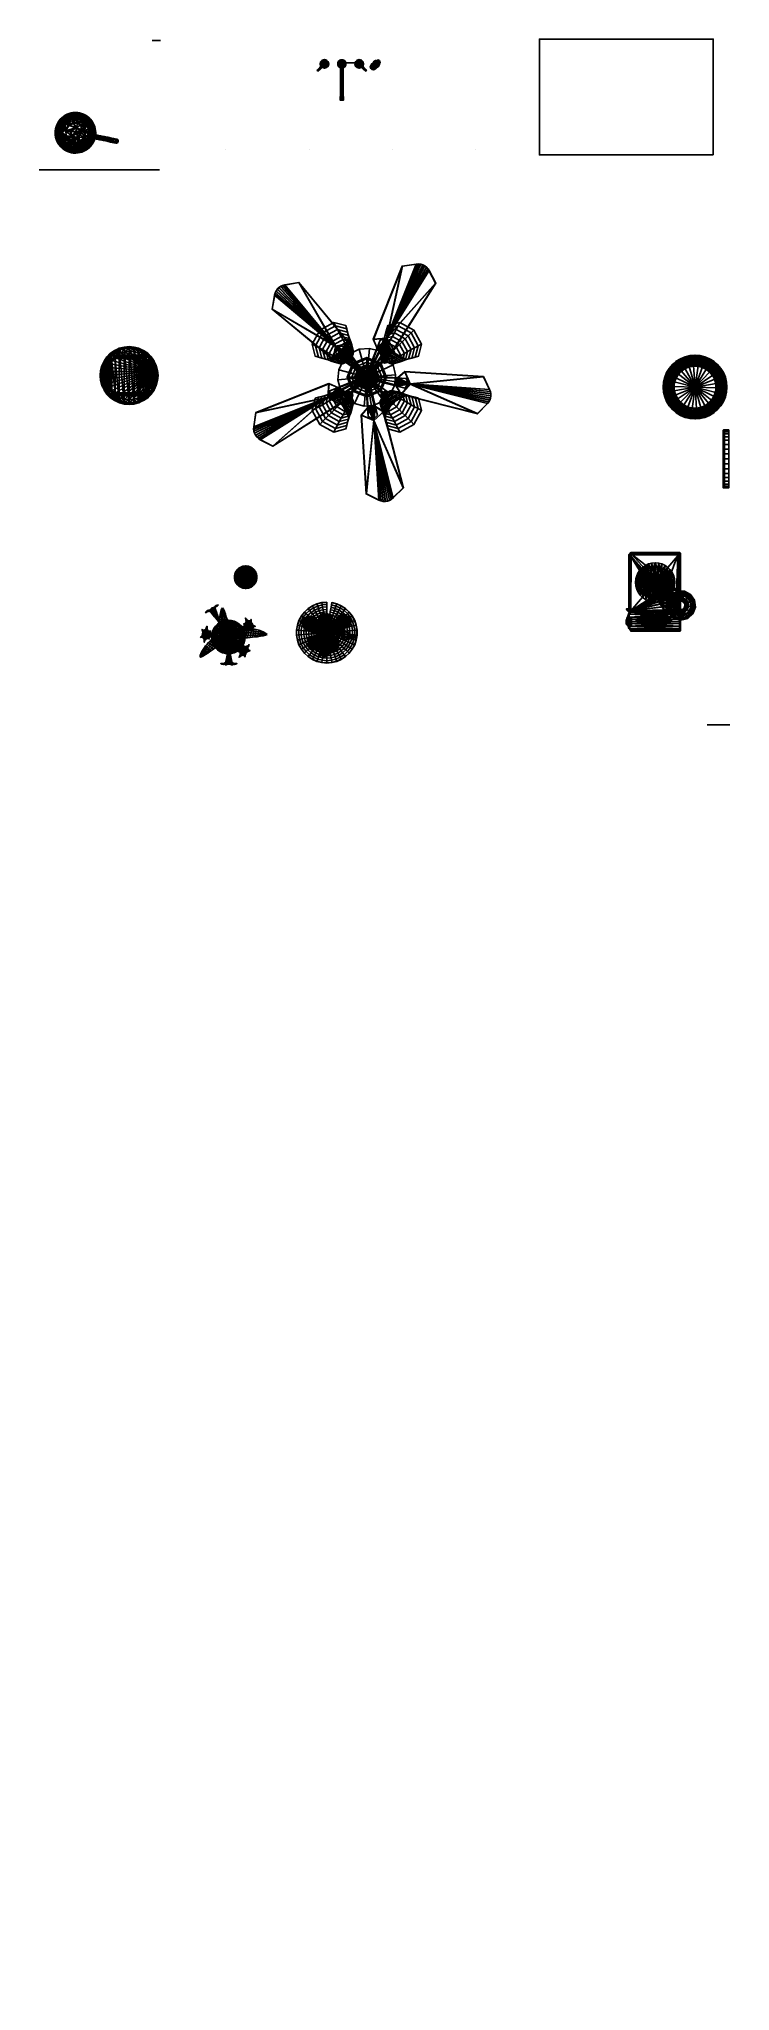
# Model space of a CAD drawing. Header units: inches. Extents: x -336 to -192, y -475 to -71.
import ezdxf

# ---------------------------------------------------------------- set-up
doc = ezdxf.new("R2010")
doc.units = ezdxf.units.IN
for name, color, linetype in [('0131', 7, 'Continuous'), ('0131-1', 7, 'Continuous'), ('0131-2', 249, 'Continuous'), ('0131-3', 1, 'Continuous'), ('0153', 7, 'Continuous'), ('0153-1', 141, 'Continuous'), ('0153-2', 7, 'Continuous'), ('0153-3', 2, 'Continuous'), ('0153-4', 64, 'Continuous'), ('0375', 131, 'Continuous'), ('0375-1', 2, 'Continuous'), ('0375-2', 12, 'Continuous'), ('0375-3', 86, 'Continuous'), ('0375-4', 186, 'Continuous'), ('0375-5', 16, 'Continuous'), ('1', 5, 'Continuous'), ('21', 9, 'Continuous'), ('GLASS', 7, 'Continuous'), ('Kamna', 7, 'Continuous'), ('LAYER1', 1, 'Continuous'), ('LAYER10', 7, 'Continuous'), ('LAYER11', 7, 'Continuous'), ('LAYER14', 7, 'Continuous'), ('LAYER2', 7, 'Continuous'), ('LAYER4', 7, 'Continuous'), ('LAYER7', 7, 'Continuous'), ('LAYER8', 7, 'Continuous'), ('LAYER9', 7, 'Continuous'), ('Model', 22, 'Continuous'), ('OBJECT', 7, 'Continuous'), ('OBJECT0', 255, 'Continuous'), ('OBJECT1', 7, 'Continuous'), ('OBJECT2', 251, 'Continuous'), ('OBJECT3', 7, 'Continuous'), ('OBJECT4', 7, 'Continuous'), ('OBJECT5', 13, 'Continuous'), ('OBJECT6', 252, 'Continuous'), ('OBJECT7', 7, 'Continuous')]:
    doc.layers.add(name, color=color, linetype=linetype)

# ---------------------------------------------------------------- blocks, each defined once
blk = doc.blocks.new('gabinete')
at = {"color": 31}
blk.add_line((677.65, 19.75, -381.34), (677.65, 19.25, -381.34), dxfattribs=at)
for p, q in [((625.9, 2.25, -381.34), (625.9, 1.25, -381.34)), ((643.15, 2.25, -381.34), (643.15, 1.25, -381.34)), ((660.4, 2.25, -381.34), (660.4, 1.25, -381.34)), ((677.65, 2.25, -381.34), (677.65, 1.25, -381.34))]:
    blk.add_line(p, q)
blk = doc.blocks.new('C11_0153')
at = {"layer": '0153-4'}
for points in [[(-3.21, -0.8, 16.61), (-3.34, -1.25, 16.54), (-3.48, -1.25, 16.49), (-3.21, -0.8, 16.61)], [(-3.21, -0.8, 16.61), (-3.2, -1.25, 16.6), (-3.34, -1.25, 16.54), (-3.21, -0.8, 16.61)], [(-3.21, -0.8, 16.61), (-2.92, -1.25, 16.7), (-3.06, -1.25, 16.65), (-3.21, -0.8, 16.61)], [(-3.21, -0.8, 16.61), (-3.06, -1.25, 16.65), (-3.2, -1.25, 16.6), (-3.21, -0.8, 16.61)], [(-2.99, -9.37, 10.39), (-3.35, -9.34, 10.72), (-3.54, -9.14, 10.68), (-2.98, -9.35, 10.37)], [(-2.98, -9.35, 10.37), (-3.54, -9.14, 10.68), (-3.54, -9.14, 10.68), (-2.96, -9.33, 10.34)], [(-2.99, -9.37, 10.39), (-3.35, -9.34, 10.72), (-3.35, -9.34, 10.72), (-3, -9.39, 10.4)], [(-3, -9.39, 10.4), (-2.99, -9.41, 10.41), (-3.21, -9.47, 10.77), (-3.35, -9.34, 10.72)], [(-2.96, -9.42, 10.42), (-2.99, -9.41, 10.41), (-3.21, -9.47, 10.77), (-3.06, -9.57, 10.86)], [(-2.94, -9.41, 10.41), (-3.06, -9.57, 10.86), (-2.85, -9.69, 11), (-2.92, -9.39, 10.4)], [(-2.94, -9.41, 10.41), (-3.06, -9.57, 10.86), (-3.06, -9.57, 10.86), (-2.96, -9.42, 10.42)], [(-2.92, -9.39, 10.4), (-2.85, -9.69, 11), (-2.85, -9.69, 11), (-2.89, -9.38, 10.37)], [(-1.44, -10.77, 11.84), (-1.77, -10.52, 12.2), (-2.07, -10.56, 12.15), (-1.44, -10.8, 11.82)], [(-1.44, -10.8, 11.82), (-2.07, -10.56, 12.15), (-2.07, -10.56, 12.15), (-1.43, -10.83, 11.79)], [(-1.44, -10.75, 11.85), (-1.41, -10.73, 11.86), (-1.56, -10.5, 12.25), (-1.77, -10.52, 12.2)], [(-1.44, -10.77, 11.84), (-1.77, -10.52, 12.2), (-1.77, -10.52, 12.2), (-1.44, -10.75, 11.85)], [(-1.38, -10.75, 11.88), (-1.41, -10.73, 11.86), (-1.56, -10.5, 12.25), (-1.36, -10.52, 12.35)], [(-1.37, -10.77, 11.87), (-1.36, -10.52, 12.35), (-1.36, -10.52, 12.35), (-1.38, -10.75, 11.88)], [(-1.37, -10.77, 11.87), (-1.36, -10.52, 12.35), (-1.1, -10.56, 12.51), (-1.36, -10.8, 11.85)], [(-1.36, -10.8, 11.85), (-1.1, -10.56, 12.51), (-1.1, -10.56, 12.51), (-1.35, -10.83, 11.83)], [(-0.16, -8.65, 9.98), (-0.01, -8.94, 10.65), (-0.01, -8.94, 10.65), (-0.2, -8.66, 9.95)], [(-0.15, -8.57, 9.95), (0.17, -7.99, 10.29), (0.17, -7.99, 10.29), (-0.18, -8.57, 9.92)], [(-0.14, -8.64, 9.99), (0.08, -8.7, 10.49), (-0.01, -8.94, 10.65), (-0.16, -8.65, 9.98)], [(-0.12, -8.57, 9.97), (0.16, -8.29, 10.34), (0.17, -7.99, 10.29), (-0.15, -8.57, 9.95)], [(-0.14, -8.64, 9.99), (0.08, -8.7, 10.49), (0.08, -8.7, 10.49), (-0.11, -8.63, 10)], [(-0.12, -8.57, 9.97), (0.16, -8.29, 10.34), (0.16, -8.29, 10.34), (-0.1, -8.58, 9.98)], [(-0.11, -8.63, 10), (-0.09, -8.61, 9.99), (0.13, -8.5, 10.4), (0.08, -8.7, 10.49)], [(-0.1, -8.58, 9.98), (-0.09, -8.61, 9.99), (0.13, -8.5, 10.4), (0.16, -8.29, 10.34)], [(9.72, -8.57, 15.3), (9.22, -8.77, 15.36), (9.24, -8.64, 15.31), (9.72, -8.57, 15.3)], [(9.72, -8.57, 15.3), (9.24, -8.64, 15.31), (9.27, -8.5, 15.26), (9.72, -8.57, 15.3)], [(9.72, -8.57, 15.3), (9.27, -8.5, 15.26), (9.3, -8.36, 15.21), (9.72, -8.57, 15.3)], [(9.72, -8.57, 15.3), (9.3, -8.36, 15.21), (9.33, -8.22, 15.15), (9.72, -8.57, 15.3)], [(-9.72, -15.13, 15.18), (-9.56, -14.74, 15.1), (-9.66, -14.66, 15.06), (-9.72, -15.13, 15.18)], [(-9.72, -15.13, 15.18), (-9.46, -14.82, 15.15), (-9.56, -14.74, 15.1), (-9.72, -15.13, 15.18)], [(-9.72, -15.13, 15.18), (-9.36, -14.9, 15.2), (-9.46, -14.82, 15.15), (-9.72, -15.13, 15.18)], [(-9.72, -15.13, 15.18), (-9.26, -14.98, 15.24), (-9.36, -14.9, 15.2), (-9.72, -15.13, 15.18)]]:
    blk.add_3dface(points, dxfattribs=at)
at = {"layer": '0153'}
mesh = blk.add_polymesh((36, 8), dxfattribs=dict(at, m_close=True))
for k, corner in enumerate([(-5.55, -9.26, 5.43), (-5.14, -9.26, 6.58), (-4.66, -9.26, 7.71), (-4.1, -9.26, 8.79), (-3.46, -9.26, 9.84), (-3.39, -9.26, 9.84), (-3.36, -9.26, 9.82), (-3.38, -9.26, 9.77), (-5.49, -8.56, 5.43), (-5.09, -8.63, 6.58), (-4.61, -8.72, 7.71), (-4.06, -8.81, 8.79), (-3.43, -8.92, 9.84), (-3.36, -8.94, 9.84), (-3.33, -8.94, 9.82), (-3.36, -8.94, 9.77), (-5.31, -7.88, 5.43), (-4.92, -8.02, 6.58), (-4.47, -8.18, 7.71), (-3.94, -8.38, 8.79), (-3.35, -8.59, 9.84), (-3.27, -8.62, 9.84), (-3.25, -8.63, 9.82), (-3.27, -8.62, 9.77), (-5.01, -7.24, 5.43), (-4.66, -7.44, 6.58), (-4.23, -7.68, 7.71), (-3.75, -7.96, 8.79), (-3.2, -8.28, 9.84), (-3.14, -8.32, 9.84), (-3.11, -8.33, 9.82), (-3.13, -8.32, 9.77), (-4.6, -6.66, 5.43), (-4.29, -6.92, 6.58), (-3.92, -7.23, 7.71), (-3.49, -7.59, 8.79), (-3, -8, 9.84), (-2.95, -8.05, 9.84), (-2.92, -8.07, 9.82), (-2.94, -8.05, 9.77), (-4.1, -6.16, 5.43), (-3.84, -6.47, 6.58), (-3.53, -6.84, 7.71), (-3.17, -7.27, 8.79), (-2.76, -7.76, 9.84), (-2.71, -7.81, 9.84), (-2.69, -7.84, 9.82), (-2.71, -7.82, 9.77), (-3.52, -5.75, 5.43), (-3.32, -6.11, 6.58), (-3.08, -6.53, 7.71), (-2.8, -7.01, 8.79), (-2.48, -7.56, 9.84), (-2.44, -7.62, 9.84), (-2.43, -7.65, 9.82), (-2.44, -7.63, 9.77), (-2.88, -5.45, 5.43), (-2.74, -5.84, 6.58), (-2.58, -6.29, 7.71), (-2.39, -6.82, 8.79), (-2.17, -7.42, 9.84), (-2.14, -7.49, 9.84), (-2.13, -7.51, 9.82), (-2.14, -7.49, 9.77), (-2.2, -5.27, 5.43), (-2.13, -5.67, 6.58), (-2.04, -6.15, 7.71), (-1.95, -6.7, 8.79), (-1.84, -7.33, 9.84), (-1.82, -7.4, 9.84), (-1.82, -7.43, 9.82), (-1.82, -7.4, 9.77), (-1.5, -5.21, 5.43), (-1.5, -5.62, 6.58), (-1.5, -6.1, 7.71), (-1.5, -6.66, 8.79), (-1.5, -7.3, 9.84), (-1.5, -7.37, 9.84), (-1.5, -7.4, 9.82), (-1.5, -7.38, 9.77), (-0.79, -5.27, 5.43), (-0.86, -5.67, 6.58), (-0.95, -6.15, 7.71), (-1.04, -6.7, 8.79), (-1.15, -7.33, 9.84), (-1.17, -7.4, 9.84), (-1.17, -7.43, 9.82), (-1.17, -7.4, 9.77), (-0.11, -5.45, 5.43), (-0.25, -5.84, 6.58), (-0.41, -6.29, 7.71), (-0.61, -6.82, 8.79), (-0.82, -7.42, 9.84), (-0.85, -7.49, 9.84), (-0.86, -7.51, 9.82), (-0.85, -7.49, 9.77), (0.53, -5.75, 5.43), (0.33, -6.11, 6.58), (0.09, -6.53, 7.71), (-0.19, -7.01, 8.79), (-0.51, -7.56, 9.84), (-0.55, -7.62, 9.84), (-0.56, -7.65, 9.82), (-0.55, -7.63, 9.77), (1.11, -6.16, 5.43), (0.85, -6.47, 6.58), (0.54, -6.84, 7.71), (0.18, -7.27, 8.79), (-0.23, -7.76, 9.84), (-0.28, -7.81, 9.84), (-0.3, -7.84, 9.82), (-0.28, -7.82, 9.77), (1.61, -6.66, 5.43), (1.3, -6.92, 6.58), (0.93, -7.23, 7.71), (0.5, -7.59, 8.79), (0.01, -8, 9.84), (-0.04, -8.05, 9.84), (-0.07, -8.07, 9.82), (-0.05, -8.05, 9.77), (2.02, -7.24, 5.43), (1.66, -7.44, 6.58), (1.24, -7.68, 7.71), (0.76, -7.96, 8.79), (0.21, -8.28, 9.84), (0.14, -8.32, 9.84), (0.12, -8.33, 9.82), (0.14, -8.32, 9.77), (2.32, -7.88, 5.43), (1.93, -8.02, 6.58), (1.48, -8.18, 7.71), (0.95, -8.38, 8.79), (0.35, -8.59, 9.84), (0.28, -8.62, 9.84), (0.26, -8.63, 9.82), (0.28, -8.62, 9.77), (2.5, -8.56, 5.43), (2.1, -8.63, 6.58), (1.62, -8.72, 7.71), (1.07, -8.81, 8.79), (0.44, -8.92, 9.84), (0.37, -8.94, 9.84), (0.34, -8.94, 9.82), (0.37, -8.94, 9.77), (2.56, -9.26, 5.43), (2.15, -9.26, 6.58), (1.67, -9.26, 7.71), (1.11, -9.26, 8.79), (0.47, -9.26, 9.84), (0.4, -9.26, 9.84), (0.37, -9.26, 9.82), (0.39, -9.26, 9.77), (2.5, -9.97, 5.43), (2.1, -9.9, 6.58), (1.62, -9.81, 7.71), (1.07, -9.72, 8.79), (0.44, -9.61, 9.84), (0.37, -9.59, 9.84), (0.34, -9.59, 9.82), (0.37, -9.59, 9.77), (2.32, -10.65, 5.43), (1.93, -10.51, 6.58), (1.48, -10.35, 7.71), (0.95, -10.15, 8.79), (0.35, -9.94, 9.84), (0.28, -9.91, 9.84), (0.26, -9.9, 9.82), (0.28, -9.91, 9.77), (2.02, -11.29, 5.43), (1.66, -11.09, 6.58), (1.24, -10.85, 7.71), (0.76, -10.57, 8.79), (0.21, -10.25, 9.84), (0.14, -10.21, 9.84), (0.12, -10.2, 9.82), (0.14, -10.21, 9.77), (1.61, -11.87, 5.43), (1.3, -11.61, 6.58), (0.93, -11.3, 7.71), (0.5, -10.94, 8.79), (0.01, -10.53, 9.84), (-0.04, -10.48, 9.84), (-0.07, -10.46, 9.82), (-0.05, -10.48, 9.77), (1.11, -12.37, 5.43), (0.85, -12.06, 6.58), (0.54, -11.69, 7.71), (0.18, -11.26, 8.79), (-0.23, -10.77, 9.84), (-0.28, -10.72, 9.84), (-0.3, -10.69, 9.82), (-0.28, -10.71, 9.77), (0.53, -12.78, 5.43), (0.33, -12.42, 6.58), (0.09, -12, 7.71), (-0.19, -11.52, 8.79), (-0.51, -10.97, 9.84), (-0.55, -10.91, 9.84), (-0.56, -10.88, 9.82), (-0.55, -10.9, 9.77), (-0.11, -13.08, 5.43), (-0.25, -12.69, 6.58), (-0.41, -12.24, 7.71), (-0.61, -11.71, 8.79), (-0.82, -11.11, 9.84), (-0.85, -11.04, 9.84), (-0.86, -11.02, 9.82), (-0.85, -11.04, 9.77), (-0.79, -13.26, 5.43), (-0.86, -12.86, 6.58), (-0.95, -12.38, 7.71), (-1.04, -11.83, 8.79), (-1.15, -11.2, 9.84), (-1.17, -11.13, 9.84), (-1.17, -11.1, 9.82), (-1.17, -11.13, 9.77), (-1.5, -13.32, 5.43), (-1.5, -12.91, 6.58), (-1.5, -12.43, 7.71), (-1.5, -11.87, 8.79), (-1.5, -11.23, 9.84), (-1.5, -11.16, 9.84), (-1.5, -11.13, 9.82), (-1.5, -11.15, 9.77), (-2.2, -13.26, 5.43), (-2.13, -12.86, 6.58), (-2.04, -12.38, 7.71), (-1.95, -11.83, 8.79), (-1.84, -11.2, 9.84), (-1.82, -11.13, 9.84), (-1.82, -11.1, 9.82), (-1.82, -11.13, 9.77), (-2.88, -13.08, 5.43), (-2.74, -12.69, 6.58), (-2.58, -12.24, 7.71), (-2.39, -11.71, 8.79), (-2.17, -11.11, 9.84), (-2.14, -11.04, 9.84), (-2.13, -11.02, 9.82), (-2.14, -11.04, 9.77), (-3.52, -12.78, 5.43), (-3.32, -12.42, 6.58), (-3.08, -12, 7.71), (-2.8, -11.52, 8.79), (-2.48, -10.97, 9.84), (-2.44, -10.91, 9.84), (-2.43, -10.88, 9.82), (-2.44, -10.9, 9.77), (-4.1, -12.37, 5.43), (-3.84, -12.06, 6.58), (-3.53, -11.69, 7.71), (-3.17, -11.26, 8.79), (-2.76, -10.77, 9.84), (-2.71, -10.72, 9.84), (-2.69, -10.69, 9.82), (-2.71, -10.71, 9.77), (-4.6, -11.87, 5.43), (-4.29, -11.61, 6.58), (-3.92, -11.3, 7.71), (-3.49, -10.94, 8.79), (-3, -10.53, 9.84), (-2.95, -10.48, 9.84), (-2.92, -10.46, 9.82), (-2.94, -10.48, 9.77), (-5.01, -11.29, 5.43), (-4.66, -11.09, 6.58), (-4.23, -10.85, 7.71), (-3.75, -10.57, 8.79), (-3.2, -10.25, 9.84), (-3.14, -10.21, 9.84), (-3.11, -10.2, 9.82), (-3.13, -10.21, 9.77), (-5.31, -10.65, 5.43), (-4.92, -10.51, 6.58), (-4.47, -10.35, 7.71), (-3.94, -10.15, 8.79), (-3.35, -9.94, 9.84), (-3.27, -9.91, 9.84), (-3.25, -9.9, 9.82), (-3.27, -9.91, 9.77), (-5.49, -9.97, 5.43), (-5.09, -9.9, 6.58), (-4.61, -9.81, 7.71), (-4.06, -9.72, 8.79), (-3.43, -9.61, 9.84), (-3.36, -9.59, 9.84), (-3.33, -9.59, 9.82), (-3.36, -9.59, 9.77)]):
    mesh.set_mesh_vertex(divmod(k, 8), corner)
at = {"layer": '0153-1'}
mesh = blk.add_polymesh((9, 9), dxfattribs=at)
for k, corner in enumerate([(-5.49, -9.97, 5.43), (-5.81, -10.03, 4.25), (-6.06, -10.07, 3.05), (-6.22, -10.1, 1.83), (-6.31, -10.11, 0.61), (-6.29, -10.11, 0.51), (-6.25, -10.1, 0.42), (-6.17, -10.09, 0.35), (-6.07, -10.07, 0.32), (-5.55, -9.26, 5.43), (-5.88, -9.26, 4.25), (-6.13, -9.26, 3.05), (-6.3, -9.26, 1.83), (-6.38, -9.26, 0.61), (-6.37, -9.26, 0.51), (-6.32, -9.26, 0.42), (-6.24, -9.26, 0.35), (-6.14, -9.26, 0.32), (-5.49, -8.56, 5.43), (-5.81, -8.5, 4.25), (-6.06, -8.46, 3.05), (-6.22, -8.43, 1.83), (-6.31, -8.42, 0.61), (-6.29, -8.42, 0.51), (-6.25, -8.43, 0.42), (-6.17, -8.44, 0.35), (-6.07, -8.46, 0.32), (-5.31, -7.88, 5.43), (-5.62, -7.76, 4.25), (-5.85, -7.68, 3.05), (-6.01, -7.62, 1.83), (-6.08, -7.59, 0.61), (-6.07, -7.6, 0.51), (-6.03, -7.61, 0.42), (-5.95, -7.64, 0.35), (-5.86, -7.68, 0.32), (-5.01, -7.24, 5.43), (-5.29, -7.07, 4.25), (-5.51, -6.95, 3.05), (-5.65, -6.86, 1.83), (-5.72, -6.82, 0.61), (-5.72, -6.83, 0.51), (-5.67, -6.85, 0.42), (-5.6, -6.89, 0.35), (-5.52, -6.94, 0.32), (-4.6, -6.66, 5.43), (-4.86, -6.45, 4.25), (-5.05, -6.29, 3.05), (-5.17, -6.18, 1.83), (-5.24, -6.13, 0.61), (-5.23, -6.13, 0.51), (-5.19, -6.16, 0.42), (-5.13, -6.21, 0.35), (-5.06, -6.28, 0.32), (-4.1, -6.16, 5.43), (-4.31, -5.91, 4.25), (-4.47, -5.71, 3.05), (-4.58, -5.59, 1.83), (-4.63, -5.52, 0.61), (-4.63, -5.53, 0.51), (-4.6, -5.57, 0.42), (-4.55, -5.63, 0.35), (-4.48, -5.71, 0.32), (-3.52, -5.75, 5.43), (-3.69, -5.47, 4.25), (-3.81, -5.25, 3.05), (-3.9, -5.11, 1.83), (-3.94, -5.04, 0.61), (-3.93, -5.04, 0.51), (-3.91, -5.09, 0.42), (-3.87, -5.16, 0.35), (-3.82, -5.24, 0.32), (-2.88, -5.45, 5.43), (-3, -5.14, 4.25), (-3.08, -4.91, 3.05), (-3.14, -4.75, 1.83), (-3.17, -4.68, 0.61), (-3.16, -4.69, 0.51), (-3.15, -4.73, 0.42), (-3.12, -4.81, 0.35), (-3.08, -4.9, 0.32)]):
    mesh.set_mesh_vertex(divmod(k, 9), corner)
mesh = blk.add_polymesh((9, 5), dxfattribs=at)
for k, corner in enumerate([(-6.07, -10.07, 0.32), (-4.93, -9.87, 0.18), (-3.79, -9.67, 0.08), (-2.64, -9.47, 0.02), (-1.5, -9.26, 0), (-6.14, -9.26, 0.32), (-4.99, -9.26, 0.18), (-3.82, -9.26, 0.08), (-2.66, -9.26, 0.02), (-1.5, -9.26, 0), (-6.07, -8.46, 0.32), (-4.93, -8.66, 0.18), (-3.79, -8.86, 0.08), (-2.64, -9.06, 0.02), (-1.5, -9.26, 0), (-5.86, -7.68, 0.32), (-4.77, -8.07, 0.18), (-3.68, -8.47, 0.08), (-2.59, -8.87, 0.02), (-1.5, -9.26, 0), (-5.52, -6.94, 0.32), (-4.52, -7.52, 0.18), (-3.51, -8.1, 0.08), (-2.5, -8.68, 0.02), (-1.5, -9.26, 0), (-5.06, -6.28, 0.32), (-4.17, -7.02, 0.18), (-3.28, -7.77, 0.08), (-2.39, -8.52, 0.02), (-1.5, -9.26, 0), (-4.48, -5.71, 0.32), (-3.74, -6.59, 0.18), (-2.99, -7.48, 0.08), (-2.24, -8.37, 0.02), (-1.5, -9.26, 0), (-3.82, -5.24, 0.32), (-3.24, -6.24, 0.18), (-2.66, -7.25, 0.08), (-2.08, -8.26, 0.02), (-1.5, -9.26, 0), (-3.08, -4.9, 0.32), (-2.69, -5.99, 0.18), (-2.29, -7.08, 0.08), (-1.89, -8.17, 0.02), (-1.5, -9.26, 0)]):
    mesh.set_mesh_vertex(divmod(k, 5), corner)
mesh = blk.add_polymesh((9, 9), dxfattribs=at)
for k, corner in enumerate([(-2.88, -5.45, 5.43), (-3, -5.14, 4.25), (-3.08, -4.91, 3.05), (-3.14, -4.75, 1.83), (-3.17, -4.68, 0.61), (-3.16, -4.69, 0.51), (-3.15, -4.73, 0.42), (-3.12, -4.81, 0.35), (-3.08, -4.9, 0.32), (-2.2, -5.27, 5.43), (-2.26, -4.95, 4.25), (-2.3, -4.7, 3.05), (-2.33, -4.54, 1.83), (-2.34, -4.46, 0.61), (-2.34, -4.47, 0.51), (-2.33, -4.51, 0.42), (-2.32, -4.59, 0.35), (-2.3, -4.69, 0.32), (-1.5, -5.21, 5.43), (-1.5, -4.88, 4.25), (-1.5, -4.63, 3.05), (-1.5, -4.46, 1.83), (-1.5, -4.38, 0.61), (-1.5, -4.39, 0.51), (-1.5, -4.44, 0.42), (-1.5, -4.52, 0.35), (-1.5, -4.62, 0.32), (-0.79, -5.27, 5.43), (-0.73, -4.95, 4.25), (-0.69, -4.7, 3.05), (-0.66, -4.54, 1.83), (-0.65, -4.46, 0.61), (-0.65, -4.47, 0.51), (-0.66, -4.51, 0.42), (-0.67, -4.59, 0.35), (-0.69, -4.69, 0.32), (-0.11, -5.45, 5.43), (0, -5.14, 4.25), (0.09, -4.91, 3.05), (0.15, -4.75, 1.83), (0.18, -4.68, 0.61), (0.17, -4.69, 0.51), (0.15, -4.73, 0.42), (0.13, -4.81, 0.35), (0.09, -4.9, 0.32), (0.53, -5.75, 5.43), (0.7, -5.47, 4.25), (0.82, -5.25, 3.05), (0.9, -5.11, 1.83), (0.95, -5.04, 0.61), (0.94, -5.04, 0.51), (0.92, -5.09, 0.42), (0.88, -5.16, 0.35), (0.83, -5.24, 0.32), (1.11, -6.16, 5.43), (1.32, -5.91, 4.25), (1.48, -5.71, 3.05), (1.59, -5.59, 1.83), (1.64, -5.52, 0.61), (1.64, -5.53, 0.51), (1.61, -5.57, 0.42), (1.55, -5.63, 0.35), (1.49, -5.71, 0.32), (1.61, -6.66, 5.43), (1.86, -6.45, 4.25), (2.05, -6.29, 3.05), (2.18, -6.18, 1.83), (2.25, -6.13, 0.61), (2.24, -6.13, 0.51), (2.2, -6.16, 0.42), (2.14, -6.21, 0.35), (2.06, -6.28, 0.32), (2.02, -7.24, 5.43), (2.3, -7.07, 4.25), (2.52, -6.95, 3.05), (2.66, -6.86, 1.83), (2.73, -6.82, 0.61), (2.72, -6.83, 0.51), (2.68, -6.85, 0.42), (2.61, -6.89, 0.35), (2.53, -6.94, 0.32)]):
    mesh.set_mesh_vertex(divmod(k, 9), corner)
mesh = blk.add_polymesh((9, 5), dxfattribs=at)
for k, corner in enumerate([(-3.08, -4.9, 0.32), (-2.69, -5.99, 0.18), (-2.29, -7.08, 0.08), (-1.89, -8.17, 0.02), (-1.5, -9.26, 0), (-2.3, -4.69, 0.32), (-2.1, -5.83, 0.18), (-1.9, -6.97, 0.08), (-1.7, -8.12, 0.02), (-1.5, -9.26, 0), (-1.5, -4.62, 0.32), (-1.5, -5.77, 0.18), (-1.5, -6.94, 0.08), (-1.5, -8.1, 0.02), (-1.5, -9.26, 0), (-0.69, -4.69, 0.32), (-0.89, -5.83, 0.18), (-1.09, -6.97, 0.08), (-1.29, -8.12, 0.02), (-1.5, -9.26, 0), (0.09, -4.9, 0.32), (-0.3, -5.99, 0.18), (-0.7, -7.08, 0.08), (-1.1, -8.17, 0.02), (-1.5, -9.26, 0), (0.83, -5.24, 0.32), (0.25, -6.24, 0.18), (-0.33, -7.25, 0.08), (-0.91, -8.26, 0.02), (-1.5, -9.26, 0), (1.49, -5.71, 0.32), (0.75, -6.59, 0.18), (0, -7.48, 0.08), (-0.75, -8.37, 0.02), (-1.5, -9.26, 0), (2.06, -6.28, 0.32), (1.18, -7.02, 0.18), (0.29, -7.77, 0.08), (-0.6, -8.52, 0.02), (-1.5, -9.26, 0), (2.53, -6.94, 0.32), (1.53, -7.52, 0.18), (0.52, -8.1, 0.08), (-0.49, -8.68, 0.02), (-1.5, -9.26, 0)]):
    mesh.set_mesh_vertex(divmod(k, 5), corner)
mesh = blk.add_polymesh((9, 9), dxfattribs=at)
for k, corner in enumerate([(-1.5, -13.32, 5.43), (-1.5, -13.65, 4.25), (-1.5, -13.9, 3.05), (-1.5, -14.07, 1.83), (-1.5, -14.15, 0.61), (-1.5, -14.14, 0.51), (-1.5, -14.09, 0.42), (-1.5, -14.01, 0.35), (-1.5, -13.91, 0.32), (-2.2, -13.26, 5.43), (-2.26, -13.58, 4.25), (-2.3, -13.83, 3.05), (-2.33, -13.99, 1.83), (-2.34, -14.07, 0.61), (-2.34, -14.06, 0.51), (-2.33, -14.02, 0.42), (-2.32, -13.94, 0.35), (-2.3, -13.84, 0.32), (-2.88, -13.08, 5.43), (-3, -13.39, 4.25), (-3.08, -13.62, 3.05), (-3.14, -13.78, 1.83), (-3.17, -13.85, 0.61), (-3.16, -13.84, 0.51), (-3.15, -13.8, 0.42), (-3.12, -13.72, 0.35), (-3.08, -13.63, 0.32), (-3.52, -12.78, 5.43), (-3.69, -13.06, 4.25), (-3.81, -13.28, 3.05), (-3.9, -13.42, 1.83), (-3.94, -13.49, 0.61), (-3.93, -13.49, 0.51), (-3.91, -13.44, 0.42), (-3.87, -13.37, 0.35), (-3.82, -13.29, 0.32), (-4.1, -12.37, 5.43), (-4.31, -12.62, 4.25), (-4.47, -12.81, 3.05), (-4.58, -12.94, 1.83), (-4.63, -13.01, 0.61), (-4.63, -13, 0.51), (-4.6, -12.96, 0.42), (-4.55, -12.9, 0.35), (-4.48, -12.82, 0.32), (-4.6, -11.87, 5.43), (-4.86, -12.08, 4.25), (-5.05, -12.24, 3.05), (-5.17, -12.35, 1.83), (-5.24, -12.4, 0.61), (-5.23, -12.4, 0.51), (-5.19, -12.37, 0.42), (-5.13, -12.32, 0.35), (-5.06, -12.25, 0.32), (-5.01, -11.29, 5.43), (-5.29, -11.46, 4.25), (-5.51, -11.58, 3.05), (-5.65, -11.67, 1.83), (-5.72, -11.71, 0.61), (-5.72, -11.7, 0.51), (-5.67, -11.68, 0.42), (-5.6, -11.64, 0.35), (-5.52, -11.59, 0.32), (-5.31, -10.65, 5.43), (-5.62, -10.77, 4.25), (-5.85, -10.85, 3.05), (-6.01, -10.91, 1.83), (-6.08, -10.94, 0.61), (-6.07, -10.93, 0.51), (-6.03, -10.91, 0.42), (-5.95, -10.89, 0.35), (-5.86, -10.85, 0.32), (-5.49, -9.97, 5.43), (-5.81, -10.03, 4.25), (-6.06, -10.07, 3.05), (-6.22, -10.1, 1.83), (-6.31, -10.11, 0.61), (-6.29, -10.11, 0.51), (-6.25, -10.1, 0.42), (-6.17, -10.09, 0.35), (-6.07, -10.07, 0.32)]):
    mesh.set_mesh_vertex(divmod(k, 9), corner)
mesh = blk.add_polymesh((9, 5), dxfattribs=at)
for k, corner in enumerate([(-1.5, -13.91, 0.32), (-1.5, -12.75, 0.18), (-1.5, -11.59, 0.08), (-1.5, -10.43, 0.02), (-1.5, -9.26, 0), (-2.3, -13.84, 0.32), (-2.1, -12.7, 0.18), (-1.9, -11.56, 0.08), (-1.7, -10.41, 0.02), (-1.5, -9.26, 0), (-3.08, -13.63, 0.32), (-2.69, -12.54, 0.18), (-2.29, -11.45, 0.08), (-1.89, -10.36, 0.02), (-1.5, -9.26, 0), (-3.82, -13.29, 0.32), (-3.24, -12.29, 0.18), (-2.66, -11.28, 0.08), (-2.08, -10.27, 0.02), (-1.5, -9.26, 0), (-4.48, -12.82, 0.32), (-3.74, -11.94, 0.18), (-2.99, -11.05, 0.08), (-2.24, -10.16, 0.02), (-1.5, -9.26, 0), (-5.06, -12.25, 0.32), (-4.17, -11.51, 0.18), (-3.28, -10.76, 0.08), (-2.39, -10.01, 0.02), (-1.5, -9.26, 0), (-5.52, -11.59, 0.32), (-4.52, -11.01, 0.18), (-3.51, -10.43, 0.08), (-2.5, -9.85, 0.02), (-1.5, -9.26, 0), (-5.86, -10.85, 0.32), (-4.77, -10.46, 0.18), (-3.68, -10.06, 0.08), (-2.59, -9.66, 0.02), (-1.5, -9.26, 0), (-6.07, -10.07, 0.32), (-4.93, -9.87, 0.18), (-3.79, -9.67, 0.08), (-2.64, -9.47, 0.02), (-1.5, -9.26, 0)]):
    mesh.set_mesh_vertex(divmod(k, 5), corner)
mesh = blk.add_polymesh((9, 5), dxfattribs=at)
for k, corner in enumerate([(2.53, -6.94, 0.32), (1.53, -7.52, 0.18), (0.52, -8.1, 0.08), (-0.49, -8.68, 0.02), (-1.5, -9.26, 0), (2.87, -7.68, 0.32), (1.78, -8.07, 0.18), (0.69, -8.47, 0.08), (-0.4, -8.87, 0.02), (-1.5, -9.26, 0), (3.08, -8.46, 0.32), (1.94, -8.66, 0.18), (0.8, -8.86, 0.08), (-0.35, -9.06, 0.02), (-1.5, -9.26, 0), (3.15, -9.26, 0.32), (1.99, -9.26, 0.18), (0.83, -9.26, 0.08), (-0.33, -9.26, 0.02), (-1.5, -9.26, 0), (3.08, -10.07, 0.32), (1.94, -9.87, 0.18), (0.8, -9.67, 0.08), (-0.35, -9.47, 0.02), (-1.5, -9.26, 0), (2.87, -10.85, 0.32), (1.78, -10.46, 0.18), (0.69, -10.06, 0.08), (-0.4, -9.66, 0.02), (-1.5, -9.26, 0), (2.53, -11.59, 0.32), (1.53, -11.01, 0.18), (0.52, -10.43, 0.08), (-0.49, -9.85, 0.02), (-1.5, -9.26, 0), (2.06, -12.25, 0.32), (1.18, -11.51, 0.18), (0.29, -10.76, 0.08), (-0.6, -10.01, 0.02), (-1.5, -9.26, 0), (1.49, -12.82, 0.32), (0.75, -11.94, 0.18), (0, -11.05, 0.08), (-0.75, -10.16, 0.02), (-1.5, -9.26, 0)]):
    mesh.set_mesh_vertex(divmod(k, 5), corner)
mesh = blk.add_polymesh((4, 5), dxfattribs=at)
for k, corner in enumerate([(1.49, -12.82, 0.32), (0.75, -11.94, 0.18), (0, -11.05, 0.08), (-0.75, -10.16, 0.02), (-1.5, -9.26, 0), (0.83, -13.29, 0.32), (0.25, -12.29, 0.18), (-0.33, -11.28, 0.08), (-0.91, -10.27, 0.02), (-1.5, -9.26, 0), (0.09, -13.63, 0.32), (-0.3, -12.54, 0.18), (-0.7, -11.45, 0.08), (-1.1, -10.36, 0.02), (-1.5, -9.26, 0), (-0.69, -13.84, 0.32), (-0.89, -12.7, 0.18), (-1.09, -11.56, 0.08), (-1.29, -10.41, 0.02), (-1.5, -9.26, 0)]):
    mesh.set_mesh_vertex(divmod(k, 5), corner)
mesh = blk.add_polymesh((9, 9), dxfattribs=at)
for k, corner in enumerate([(2.02, -7.24, 5.43), (2.3, -7.07, 4.25), (2.52, -6.95, 3.05), (2.66, -6.86, 1.83), (2.73, -6.82, 0.61), (2.72, -6.83, 0.51), (2.68, -6.85, 0.42), (2.61, -6.89, 0.35), (2.53, -6.94, 0.32), (2.32, -7.88, 5.43), (2.63, -7.76, 4.25), (2.86, -7.68, 3.05), (3.02, -7.62, 1.83), (3.09, -7.59, 0.61), (3.08, -7.6, 0.51), (3.04, -7.61, 0.42), (2.96, -7.64, 0.35), (2.87, -7.68, 0.32), (2.5, -8.56, 5.43), (2.82, -8.5, 4.25), (3.07, -8.46, 3.05), (3.23, -8.43, 1.83), (3.31, -8.42, 0.61), (3.3, -8.42, 0.51), (3.26, -8.43, 0.42), (3.18, -8.44, 0.35), (3.08, -8.46, 0.32), (2.56, -9.26, 5.43), (2.89, -9.26, 4.25), (3.14, -9.26, 3.05), (3.31, -9.26, 1.83), (3.39, -9.26, 0.61), (3.38, -9.26, 0.51), (3.33, -9.26, 0.42), (3.25, -9.26, 0.35), (3.15, -9.26, 0.32), (2.5, -9.97, 5.43), (2.82, -10.03, 4.25), (3.07, -10.07, 3.05), (3.23, -10.1, 1.83), (3.31, -10.11, 0.61), (3.3, -10.11, 0.51), (3.26, -10.1, 0.42), (3.18, -10.09, 0.35), (3.08, -10.07, 0.32), (2.32, -10.65, 5.43), (2.63, -10.77, 4.25), (2.86, -10.85, 3.05), (3.02, -10.91, 1.83), (3.09, -10.94, 0.61), (3.08, -10.93, 0.51), (3.04, -10.91, 0.42), (2.96, -10.89, 0.35), (2.87, -10.85, 0.32), (2.02, -11.29, 5.43), (2.3, -11.46, 4.25), (2.52, -11.58, 3.05), (2.66, -11.67, 1.83), (2.73, -11.71, 0.61), (2.72, -11.7, 0.51), (2.68, -11.68, 0.42), (2.61, -11.64, 0.35), (2.53, -11.59, 0.32), (1.61, -11.87, 5.43), (1.86, -12.08, 4.25), (2.05, -12.24, 3.05), (2.18, -12.35, 1.83), (2.25, -12.4, 0.61), (2.24, -12.4, 0.51), (2.2, -12.37, 0.42), (2.14, -12.32, 0.35), (2.06, -12.25, 0.32), (1.11, -12.37, 5.43), (1.32, -12.62, 4.25), (1.48, -12.81, 3.05), (1.59, -12.94, 1.83), (1.64, -13.01, 0.61), (1.64, -13, 0.51), (1.61, -12.96, 0.42), (1.55, -12.9, 0.35), (1.49, -12.82, 0.32)]):
    mesh.set_mesh_vertex(divmod(k, 9), corner)
mesh = blk.add_polymesh((4, 9), dxfattribs=at)
for k, corner in enumerate([(1.11, -12.37, 5.43), (1.32, -12.62, 4.25), (1.48, -12.81, 3.05), (1.59, -12.94, 1.83), (1.64, -13.01, 0.61), (1.64, -13, 0.51), (1.61, -12.96, 0.42), (1.55, -12.9, 0.35), (1.49, -12.82, 0.32), (0.53, -12.78, 5.43), (0.7, -13.06, 4.25), (0.82, -13.28, 3.05), (0.9, -13.42, 1.83), (0.95, -13.49, 0.61), (0.94, -13.49, 0.51), (0.92, -13.44, 0.42), (0.88, -13.37, 0.35), (0.83, -13.29, 0.32), (-0.11, -13.08, 5.43), (0, -13.39, 4.25), (0.09, -13.62, 3.05), (0.15, -13.78, 1.83), (0.18, -13.85, 0.61), (0.17, -13.84, 0.51), (0.15, -13.8, 0.42), (0.13, -13.72, 0.35), (0.09, -13.63, 0.32), (-0.79, -13.26, 5.43), (-0.73, -13.58, 4.25), (-0.69, -13.83, 3.05), (-0.66, -13.99, 1.83), (-0.65, -14.07, 0.61), (-0.65, -14.06, 0.51), (-0.66, -14.02, 0.42), (-0.67, -13.94, 0.35), (-0.69, -13.84, 0.32)]):
    mesh.set_mesh_vertex(divmod(k, 9), corner)
at = {"layer": '0153-2'}
mesh = blk.add_polymesh((6, 6), dxfattribs=at)
for k, corner in enumerate([(-6.99, -1.59, 12.82), (-6.83, -1.6, 13.01), (-6.66, -1.66, 13.18), (-6.48, -1.77, 13.32), (-6.32, -1.92, 13.42), (-6.17, -2.11, 13.47), (-7.2, -1.71, 12.96), (-7.03, -1.68, 13.13), (-6.84, -1.7, 13.27), (-6.65, -1.78, 13.37), (-6.45, -1.91, 13.44), (-6.29, -2.1, 13.49), (-7.42, -1.84, 13.06), (-7.26, -1.73, 13.2), (-7.06, -1.7, 13.32), (-6.83, -1.75, 13.4), (-6.6, -1.88, 13.47), (-6.4, -2.08, 13.51), (-7.66, -1.97, 13.1), (-7.5, -1.78, 13.23), (-7.28, -1.69, 13.34), (-7.02, -1.71, 13.43), (-6.75, -1.84, 13.49), (-6.52, -2.05, 13.54), (-7.89, -2.11, 13.09), (-7.74, -1.84, 13.21), (-7.49, -1.69, 13.33), (-7.2, -1.67, 13.44), (-6.89, -1.79, 13.53), (-6.62, -2.01, 13.59), (-8.12, -2.25, 13.03), (-7.96, -1.94, 13.15), (-7.69, -1.73, 13.3), (-7.35, -1.67, 13.44), (-7.01, -1.75, 13.56), (-6.72, -1.96, 13.64)]):
    mesh.set_mesh_vertex(divmod(k, 6), corner)
mesh = blk.add_polymesh((6, 6), dxfattribs=at)
for k, corner in enumerate([(-7.51, -1.83, 14.12), (-7.26, -1.8, 14.1), (-7.02, -1.83, 14.09), (-6.79, -1.91, 14.08), (-6.58, -2.04, 14.07), (-6.41, -2.22, 14.08), (-7.55, -1.87, 13.86), (-7.32, -1.81, 13.86), (-7.09, -1.81, 13.89), (-6.87, -1.88, 13.93), (-6.66, -2.01, 13.97), (-6.48, -2.19, 13.99), (-7.64, -1.94, 13.6), (-7.44, -1.81, 13.64), (-7.21, -1.77, 13.71), (-6.98, -1.82, 13.79), (-6.76, -1.95, 13.86), (-6.56, -2.15, 13.9), (-7.77, -2.02, 13.38), (-7.59, -1.82, 13.45), (-7.36, -1.73, 13.56), (-7.11, -1.75, 13.66), (-6.85, -1.88, 13.75), (-6.62, -2.1, 13.81), (-7.93, -2.13, 13.18), (-7.77, -1.86, 13.29), (-7.53, -1.71, 13.42), (-7.24, -1.69, 13.55), (-6.94, -1.81, 13.65), (-6.68, -2.04, 13.72), (-8.12, -2.25, 13.03), (-7.96, -1.94, 13.15), (-7.69, -1.73, 13.3), (-7.35, -1.67, 13.44), (-7.01, -1.75, 13.56), (-6.72, -1.96, 13.64)]):
    mesh.set_mesh_vertex(divmod(k, 6), corner)
mesh = blk.add_polymesh((6, 6), dxfattribs=at)
for k, corner in enumerate([(-6.81, -1.36, 15.26), (-6.68, -1.41, 15.06), (-6.53, -1.5, 14.88), (-6.37, -1.63, 14.74), (-6.22, -1.8, 14.65), (-6.08, -2, 14.61), (-7.03, -1.5, 15.18), (-6.89, -1.5, 14.99), (-6.73, -1.55, 14.83), (-6.54, -1.65, 14.72), (-6.36, -1.8, 14.64), (-6.2, -1.99, 14.61), (-7.26, -1.64, 15.15), (-7.13, -1.56, 14.96), (-6.94, -1.56, 14.81), (-6.73, -1.63, 14.7), (-6.51, -1.77, 14.63), (-6.32, -1.98, 14.6), (-7.5, -1.77, 15.17), (-7.37, -1.61, 14.98), (-7.16, -1.55, 14.83), (-6.92, -1.59, 14.7), (-6.67, -1.73, 14.62), (-6.44, -1.95, 14.58), (-7.73, -1.91, 15.24), (-7.6, -1.67, 15.05), (-7.37, -1.55, 14.87), (-7.1, -1.55, 14.71), (-6.81, -1.69, 14.6), (-6.55, -1.92, 14.55), (-7.94, -2.03, 15.36), (-7.8, -1.75, 15.16), (-7.56, -1.58, 14.93), (-7.25, -1.54, 14.73), (-6.93, -1.65, 14.58), (-6.66, -1.88, 14.5)]):
    mesh.set_mesh_vertex(divmod(k, 6), corner)
mesh = blk.add_polymesh((6, 6), dxfattribs=at)
for k, corner in enumerate([(-7.51, -1.83, 14.12), (-7.26, -1.8, 14.1), (-7.02, -1.83, 14.09), (-6.79, -1.91, 14.08), (-6.58, -2.04, 14.07), (-6.41, -2.22, 14.08), (-7.51, -1.82, 14.4), (-7.29, -1.76, 14.35), (-7.06, -1.77, 14.28), (-6.84, -1.85, 14.23), (-6.65, -1.99, 14.18), (-6.47, -2.17, 14.17), (-7.56, -1.83, 14.67), (-7.37, -1.72, 14.57), (-7.16, -1.7, 14.47), (-6.94, -1.77, 14.37), (-6.72, -1.91, 14.29), (-6.53, -2.12, 14.26), (-7.65, -1.87, 14.92), (-7.49, -1.7, 14.78), (-7.28, -1.63, 14.63), (-7.05, -1.67, 14.5), (-6.81, -1.82, 14.39), (-6.58, -2.05, 14.34), (-7.78, -1.94, 15.15), (-7.64, -1.7, 14.98), (-7.42, -1.58, 14.79), (-7.16, -1.59, 14.62), (-6.88, -1.73, 14.49), (-6.62, -1.97, 14.43), (-7.94, -2.03, 15.36), (-7.8, -1.75, 15.15), (-7.56, -1.58, 14.93), (-7.25, -1.54, 14.73), (-6.93, -1.65, 14.58), (-6.66, -1.88, 14.5)]):
    mesh.set_mesh_vertex(divmod(k, 6), corner)
mesh = blk.add_polymesh((6, 6), dxfattribs=at)
for k, corner in enumerate([(-6.99, -1.59, 12.82), (-6.83, -1.6, 13.01), (-6.66, -1.66, 13.18), (-6.48, -1.77, 13.32), (-6.32, -1.92, 13.42), (-6.17, -2.11, 13.47), (-6.81, -1.5, 12.64), (-6.69, -1.49, 12.84), (-6.56, -1.54, 13.03), (-6.43, -1.66, 13.19), (-6.3, -1.83, 13.31), (-6.16, -2.03, 13.38), (-6.67, -1.42, 12.42), (-6.6, -1.37, 12.65), (-6.52, -1.41, 12.87), (-6.42, -1.53, 13.06), (-6.3, -1.71, 13.21), (-6.15, -1.94, 13.3), (-6.56, -1.37, 12.17), (-6.55, -1.27, 12.43), (-6.51, -1.27, 12.69), (-6.42, -1.39, 12.93), (-6.3, -1.59, 13.11), (-6.14, -1.84, 13.23), (-6.49, -1.34, 11.91), (-6.54, -1.19, 12.2), (-6.52, -1.16, 12.51), (-6.44, -1.26, 12.8), (-6.3, -1.46, 13.03), (-6.12, -1.74, 13.17), (-6.47, -1.35, 11.64), (-6.53, -1.16, 11.95), (-6.52, -1.1, 12.32), (-6.44, -1.17, 12.67), (-6.29, -1.35, 12.95), (-6.11, -1.63, 13.12)]):
    mesh.set_mesh_vertex(divmod(k, 6), corner)
mesh = blk.add_polymesh((6, 6), dxfattribs=at)
for k, corner in enumerate([(-6.81, -1.36, 15.26), (-6.68, -1.41, 15.06), (-6.53, -1.5, 14.88), (-6.37, -1.63, 14.74), (-6.22, -1.8, 14.65), (-6.08, -2, 14.61), (-6.6, -1.24, 15.4), (-6.51, -1.27, 15.18), (-6.41, -1.36, 14.99), (-6.31, -1.51, 14.84), (-6.19, -1.69, 14.73), (-6.06, -1.91, 14.68), (-6.43, -1.12, 15.57), (-6.39, -1.12, 15.33), (-6.35, -1.19, 15.12), (-6.28, -1.35, 14.94), (-6.17, -1.56, 14.81), (-6.04, -1.8, 14.74), (-6.28, -1.03, 15.79), (-6.32, -0.97, 15.52), (-6.32, -1.03, 15.26), (-6.26, -1.19, 15.04), (-6.16, -1.42, 14.88), (-6.02, -1.7, 14.79), (-6.18, -0.95, 16.03), (-6.27, -0.85, 15.73), (-6.3, -0.88, 15.42), (-6.26, -1.04, 15.14), (-6.15, -1.28, 14.94), (-6, -1.58, 14.83), (-6.11, -0.9, 16.29), (-6.23, -0.78, 15.96), (-6.27, -0.79, 15.59), (-6.24, -0.92, 15.25), (-6.13, -1.16, 14.99), (-5.98, -1.46, 14.85)]):
    mesh.set_mesh_vertex(divmod(k, 6), corner)
mesh = blk.add_polymesh((6, 6), dxfattribs=at)
for k, corner in enumerate([(-6.72, -1.96, 13.64), (-6.62, -2.01, 13.59), (-6.52, -2.05, 13.54), (-6.4, -2.08, 13.51), (-6.29, -2.1, 13.49), (-6.17, -2.11, 13.47), (-6.08, -2.68, 13.76), (-6, -2.72, 13.72), (-5.92, -2.76, 13.68), (-5.84, -2.78, 13.66), (-5.76, -2.8, 13.64), (-5.65, -2.81, 13.62), (-5.46, -3.4, 13.88), (-5.4, -3.44, 13.84), (-5.34, -3.47, 13.82), (-5.28, -3.49, 13.79), (-5.22, -3.51, 13.78), (-5.15, -3.51, 13.77), (-4.85, -4.14, 13.98), (-4.81, -4.16, 13.96), (-4.77, -4.19, 13.94), (-4.73, -4.21, 13.93), (-4.69, -4.22, 13.91), (-4.65, -4.22, 13.91), (-4.25, -4.9, 14.08), (-4.24, -4.91, 14.07), (-4.21, -4.92, 14.06), (-4.19, -4.93, 14.05), (-4.17, -4.94, 14.04), (-4.15, -4.94, 14.03), (-3.67, -5.67, 14.17), (-3.67, -5.67, 14.17), (-3.67, -5.66, 14.16), (-3.66, -5.66, 14.16), (-3.66, -5.66, 14.16), (-3.66, -5.66, 14.15)]):
    mesh.set_mesh_vertex(divmod(k, 6), corner)
mesh = blk.add_polymesh((6, 6), dxfattribs=at)
for k, corner in enumerate([(-6.41, -2.22, 14.08), (-5.84, -2.9, 14.1), (-5.29, -3.58, 14.12), (-4.74, -4.27, 14.14), (-4.2, -4.96, 14.17), (-3.67, -5.67, 14.2), (-6.48, -2.19, 13.99), (-5.91, -2.87, 14.03), (-5.34, -3.56, 14.07), (-4.77, -4.26, 14.11), (-4.21, -4.96, 14.15), (-3.67, -5.67, 14.19), (-6.56, -2.15, 13.9), (-5.96, -2.84, 13.96), (-5.37, -3.53, 14.02), (-4.79, -4.23, 14.08), (-4.22, -4.94, 14.13), (-3.67, -5.67, 14.19), (-6.62, -2.1, 13.81), (-6.01, -2.8, 13.9), (-5.4, -3.5, 13.97), (-4.81, -4.2, 14.05), (-4.24, -4.93, 14.11), (-3.67, -5.67, 14.18), (-6.68, -2.04, 13.72), (-6.05, -2.74, 13.83), (-5.43, -3.45, 13.93), (-4.83, -4.17, 14.02), (-4.25, -4.91, 14.1), (-3.67, -5.67, 14.17), (-6.72, -1.96, 13.64), (-6.08, -2.68, 13.76), (-5.46, -3.4, 13.88), (-4.85, -4.14, 13.98), (-4.25, -4.9, 14.08), (-3.67, -5.67, 14.17)]):
    mesh.set_mesh_vertex(divmod(k, 6), corner)
mesh = blk.add_polymesh((6, 6), dxfattribs=at)
for k, corner in enumerate([(-6.08, -2, 14.61), (-5.59, -2.72, 14.51), (-5.1, -3.45, 14.43), (-4.61, -4.18, 14.35), (-4.13, -4.92, 14.29), (-3.65, -5.65, 14.23), (-6.2, -1.99, 14.61), (-5.69, -2.72, 14.51), (-5.17, -3.45, 14.43), (-4.66, -4.18, 14.35), (-4.15, -4.91, 14.28), (-3.65, -5.65, 14.23), (-6.32, -1.98, 14.6), (-5.78, -2.7, 14.51), (-5.24, -3.43, 14.42), (-4.7, -4.17, 14.34), (-4.17, -4.91, 14.28), (-3.66, -5.66, 14.23), (-6.44, -1.95, 14.58), (-5.86, -2.68, 14.49), (-5.3, -3.41, 14.4), (-4.74, -4.15, 14.33), (-4.2, -4.9, 14.27), (-3.66, -5.66, 14.23), (-6.55, -1.92, 14.55), (-5.94, -2.65, 14.46), (-5.36, -3.39, 14.38), (-4.78, -4.13, 14.31), (-4.22, -4.89, 14.26), (-3.67, -5.66, 14.22), (-6.66, -1.88, 14.5), (-6.03, -2.61, 14.42), (-5.42, -3.36, 14.35), (-4.82, -4.12, 14.29), (-4.24, -4.88, 14.25), (-3.67, -5.66, 14.22)]):
    mesh.set_mesh_vertex(divmod(k, 6), corner)
mesh = blk.add_polymesh((6, 6), dxfattribs=at)
for k, corner in enumerate([(-6.66, -1.88, 14.5), (-6.62, -1.97, 14.43), (-6.58, -2.05, 14.34), (-6.53, -2.12, 14.26), (-6.47, -2.17, 14.17), (-6.41, -2.22, 14.08), (-6.03, -2.61, 14.42), (-6.01, -2.69, 14.36), (-5.98, -2.76, 14.3), (-5.94, -2.81, 14.24), (-5.9, -2.86, 14.17), (-5.84, -2.9, 14.1), (-5.42, -3.36, 14.35), (-5.4, -3.42, 14.3), (-5.38, -3.47, 14.26), (-5.36, -3.51, 14.22), (-5.33, -3.55, 14.18), (-5.29, -3.58, 14.12), (-4.82, -4.12, 14.29), (-4.81, -4.15, 14.27), (-4.8, -4.19, 14.24), (-4.78, -4.22, 14.21), (-4.76, -4.25, 14.18), (-4.74, -4.27, 14.14), (-4.24, -4.88, 14.25), (-4.24, -4.9, 14.24), (-4.23, -4.92, 14.22), (-4.22, -4.94, 14.2), (-4.21, -4.95, 14.18), (-4.2, -4.96, 14.17), (-3.67, -5.66, 14.22), (-3.67, -5.66, 14.22), (-3.67, -5.66, 14.21), (-3.67, -5.67, 14.21), (-3.67, -5.67, 14.2), (-3.67, -5.67, 14.2)]):
    mesh.set_mesh_vertex(divmod(k, 6), corner)
mesh = blk.add_polymesh((6, 6), dxfattribs=at)
for k, corner in enumerate([(-5.77, -0.89, 12.66), (-5.81, -1.01, 12.88), (-5.81, -1.16, 13.07), (-5.77, -1.35, 13.22), (-5.7, -1.56, 13.33), (-5.6, -1.78, 13.4), (-5.98, -1.01, 12.53), (-6, -1.09, 12.75), (-5.98, -1.21, 12.95), (-5.91, -1.36, 13.12), (-5.81, -1.54, 13.25), (-5.69, -1.76, 13.32), (-6.15, -1.12, 12.35), (-6.19, -1.13, 12.59), (-6.15, -1.19, 12.82), (-6.06, -1.32, 13.01), (-5.93, -1.5, 13.16), (-5.78, -1.73, 13.25), (-6.3, -1.22, 12.14), (-6.34, -1.14, 12.4), (-6.3, -1.15, 12.66), (-6.2, -1.26, 12.9), (-6.05, -1.45, 13.08), (-5.89, -1.7, 13.19), (-6.4, -1.29, 11.9), (-6.46, -1.14, 12.19), (-6.43, -1.11, 12.5), (-6.33, -1.2, 12.78), (-6.18, -1.39, 13.01), (-6, -1.66, 13.15), (-6.47, -1.35, 11.64), (-6.53, -1.16, 11.95), (-6.52, -1.1, 12.32), (-6.44, -1.17, 12.67), (-6.29, -1.35, 12.95), (-6.11, -1.63, 13.12)]):
    mesh.set_mesh_vertex(divmod(k, 6), corner)
mesh = blk.add_polymesh((6, 6), dxfattribs=at)
for k, corner in enumerate([(-5.59, -0.65, 15.1), (-5.65, -0.81, 14.92), (-5.68, -1, 14.77), (-5.66, -1.22, 14.65), (-5.61, -1.44, 14.57), (-5.51, -1.67, 14.53), (-5.77, -0.75, 15.29), (-5.83, -0.87, 15.09), (-5.83, -1.02, 14.91), (-5.78, -1.2, 14.77), (-5.7, -1.41, 14.67), (-5.59, -1.63, 14.62), (-5.91, -0.83, 15.51), (-5.98, -0.87, 15.28), (-5.98, -0.98, 15.07), (-5.91, -1.14, 14.89), (-5.8, -1.35, 14.76), (-5.67, -1.59, 14.69), (-6.02, -0.88, 15.75), (-6.1, -0.85, 15.49), (-6.11, -0.91, 15.23), (-6.04, -1.06, 15.01), (-5.92, -1.28, 14.85), (-5.77, -1.55, 14.76), (-6.09, -0.9, 16.02), (-6.19, -0.81, 15.72), (-6.21, -0.83, 15.41), (-6.15, -0.97, 15.13), (-6.03, -1.21, 14.92), (-5.87, -1.51, 14.81), (-6.11, -0.9, 16.29), (-6.23, -0.78, 15.96), (-6.27, -0.79, 15.59), (-6.24, -0.92, 15.25), (-6.13, -1.16, 14.99), (-5.98, -1.46, 14.85)]):
    mesh.set_mesh_vertex(divmod(k, 6), corner)
mesh = blk.add_polymesh((6, 6), dxfattribs=at)
for k, corner in enumerate([(-6.17, -2.11, 13.47), (-5.65, -2.81, 13.63), (-5.15, -3.51, 13.77), (-4.65, -4.22, 13.91), (-4.15, -4.94, 14.03), (-3.66, -5.66, 14.15), (-6.16, -2.03, 13.38), (-5.65, -2.74, 13.55), (-5.14, -3.47, 13.71), (-4.64, -4.19, 13.87), (-4.15, -4.92, 14.02), (-3.65, -5.66, 14.15), (-6.15, -1.94, 13.3), (-5.64, -2.67, 13.49), (-5.14, -3.41, 13.67), (-4.64, -4.15, 13.85), (-4.14, -4.9, 14.01), (-3.65, -5.65, 14.15), (-6.14, -1.84, 13.23), (-5.64, -2.6, 13.44), (-5.14, -3.35, 13.64), (-4.64, -4.11, 13.83), (-4.14, -4.88, 14), (-3.64, -5.65, 14.14), (-6.12, -1.74, 13.17), (-5.63, -2.52, 13.4), (-5.13, -3.29, 13.62), (-4.63, -4.07, 13.81), (-4.14, -4.85, 13.99), (-3.64, -5.65, 14.14), (-6.11, -1.63, 13.12), (-5.61, -2.42, 13.37), (-5.12, -3.22, 13.59), (-4.63, -4.02, 13.8), (-4.13, -4.83, 13.98), (-3.64, -5.65, 14.14)]):
    mesh.set_mesh_vertex(divmod(k, 6), corner)
mesh = blk.add_polymesh((6, 6), dxfattribs=at)
for k, corner in enumerate([(-6.11, -1.63, 13.12), (-6, -1.66, 13.15), (-5.89, -1.7, 13.19), (-5.78, -1.73, 13.25), (-5.69, -1.76, 13.32), (-5.6, -1.78, 13.4), (-5.61, -2.42, 13.37), (-5.52, -2.45, 13.39), (-5.43, -2.48, 13.42), (-5.36, -2.51, 13.45), (-5.29, -2.53, 13.5), (-5.21, -2.55, 13.57), (-5.12, -3.22, 13.59), (-5.05, -3.24, 13.61), (-4.99, -3.27, 13.62), (-4.93, -3.29, 13.65), (-4.87, -3.31, 13.68), (-4.82, -3.32, 13.73), (-4.63, -4.02, 13.8), (-4.58, -4.04, 13.81), (-4.54, -4.05, 13.82), (-4.5, -4.07, 13.83), (-4.46, -4.09, 13.85), (-4.42, -4.09, 13.88), (-4.13, -4.83, 13.98), (-4.11, -4.84, 13.98), (-4.09, -4.85, 13.99), (-4.06, -4.86, 14), (-4.04, -4.86, 14.01), (-4.02, -4.87, 14.02), (-3.64, -5.65, 14.14), (-3.63, -5.65, 14.14), (-3.63, -5.64, 14.14), (-3.62, -5.64, 14.15), (-3.62, -5.64, 14.15), (-3.62, -5.64, 14.15)]):
    mesh.set_mesh_vertex(divmod(k, 6), corner)
mesh = blk.add_polymesh((6, 6), dxfattribs=at)
for k, corner in enumerate([(-5.98, -1.46, 14.85), (-6, -1.58, 14.83), (-6.02, -1.7, 14.79), (-6.04, -1.8, 14.74), (-6.06, -1.91, 14.68), (-6.08, -2, 14.61), (-5.51, -2.3, 14.68), (-5.53, -2.4, 14.67), (-5.54, -2.49, 14.65), (-5.56, -2.57, 14.62), (-5.57, -2.65, 14.57), (-5.59, -2.72, 14.51), (-5.05, -3.13, 14.54), (-5.06, -3.2, 14.53), (-5.07, -3.27, 14.52), (-5.08, -3.33, 14.5), (-5.09, -3.39, 14.47), (-5.1, -3.45, 14.43), (-4.58, -3.97, 14.42), (-4.59, -4.01, 14.41), (-4.59, -4.06, 14.41), (-4.6, -4.1, 14.39), (-4.6, -4.15, 14.38), (-4.61, -4.18, 14.35), (-4.11, -4.8, 14.32), (-4.11, -4.82, 14.32), (-4.12, -4.85, 14.31), (-4.12, -4.87, 14.3), (-4.12, -4.9, 14.3), (-4.13, -4.92, 14.29), (-3.63, -5.64, 14.24), (-3.63, -5.64, 14.24), (-3.64, -5.64, 14.24), (-3.64, -5.65, 14.24), (-3.65, -5.65, 14.23), (-3.65, -5.65, 14.23)]):
    mesh.set_mesh_vertex(divmod(k, 6), corner)
mesh = blk.add_polymesh((6, 6), dxfattribs=at)
for k, corner in enumerate([(-5.51, -1.67, 14.53), (-5.14, -2.47, 14.45), (-4.77, -3.26, 14.39), (-4.39, -4.05, 14.32), (-4, -4.84, 14.27), (-3.61, -5.63, 14.23), (-5.59, -1.63, 14.62), (-5.21, -2.43, 14.53), (-4.82, -3.24, 14.44), (-4.42, -4.04, 14.35), (-4.02, -4.84, 14.28), (-3.61, -5.63, 14.23), (-5.67, -1.59, 14.69), (-5.27, -2.4, 14.58), (-4.87, -3.21, 14.47), (-4.46, -4.02, 14.38), (-4.04, -4.83, 14.29), (-3.62, -5.63, 14.23), (-5.77, -1.55, 14.76), (-5.34, -2.37, 14.62), (-4.92, -3.18, 14.5), (-4.5, -4, 14.39), (-4.06, -4.82, 14.3), (-3.62, -5.63, 14.24), (-5.87, -1.51, 14.81), (-5.42, -2.33, 14.65), (-4.98, -3.16, 14.52), (-4.54, -3.98, 14.41), (-4.09, -4.81, 14.31), (-3.63, -5.64, 14.24), (-5.98, -1.46, 14.85), (-5.51, -2.3, 14.68), (-5.05, -3.13, 14.54), (-4.58, -3.97, 14.42), (-4.11, -4.8, 14.32), (-3.63, -5.64, 14.24)]):
    mesh.set_mesh_vertex(divmod(k, 6), corner)
mesh = blk.add_polymesh((6, 6), dxfattribs=at)
for k, corner in enumerate([(-5.77, -0.89, 12.66), (-5.81, -1.01, 12.88), (-5.81, -1.16, 13.07), (-5.77, -1.35, 13.22), (-5.7, -1.56, 13.33), (-5.6, -1.78, 13.4), (-5.55, -0.75, 12.75), (-5.62, -0.86, 12.95), (-5.67, -1.01, 13.11), (-5.67, -1.21, 13.24), (-5.64, -1.44, 13.33), (-5.55, -1.67, 13.39), (-5.32, -0.61, 12.78), (-5.45, -0.68, 12.97), (-5.55, -0.83, 13.12), (-5.6, -1.04, 13.24), (-5.59, -1.29, 13.33), (-5.5, -1.56, 13.39), (-5.08, -0.47, 12.76), (-5.29, -0.5, 12.94), (-5.46, -0.63, 13.1), (-5.55, -0.85, 13.23), (-5.55, -1.14, 13.34), (-5.47, -1.44, 13.41), (-4.85, -0.34, 12.69), (-5.13, -0.33, 12.86), (-5.35, -0.45, 13.04), (-5.49, -0.68, 13.21), (-5.52, -0.99, 13.35), (-5.44, -1.33, 13.43), (-4.63, -0.22, 12.57), (-4.95, -0.19, 12.76), (-5.23, -0.31, 12.97), (-5.42, -0.54, 13.19), (-5.49, -0.86, 13.36), (-5.43, -1.21, 13.47)]):
    mesh.set_mesh_vertex(divmod(k, 6), corner)
mesh = blk.add_polymesh((6, 6), dxfattribs=at)
for k, corner in enumerate([(-5.59, -0.65, 15.1), (-5.65, -0.81, 14.92), (-5.68, -1, 14.77), (-5.66, -1.22, 14.65), (-5.61, -1.44, 14.57), (-5.51, -1.67, 14.53), (-5.38, -0.54, 14.96), (-5.48, -0.68, 14.8), (-5.55, -0.87, 14.68), (-5.57, -1.09, 14.59), (-5.54, -1.32, 14.54), (-5.46, -1.56, 14.51), (-5.16, -0.41, 14.87), (-5.32, -0.51, 14.72), (-5.44, -0.69, 14.62), (-5.5, -0.92, 14.54), (-5.5, -1.18, 14.5), (-5.42, -1.45, 14.48), (-4.92, -0.28, 14.83), (-5.16, -0.33, 14.69), (-5.34, -0.49, 14.59), (-5.45, -0.73, 14.51), (-5.46, -1.03, 14.46), (-5.39, -1.34, 14.44), (-4.69, -0.14, 14.84), (-4.99, -0.15, 14.71), (-5.23, -0.3, 14.59), (-5.39, -0.56, 14.49), (-5.44, -0.89, 14.42), (-5.37, -1.23, 14.39), (-4.46, 0, 14.9), (-4.8, 0, 14.76), (-5.11, -0.15, 14.61), (-5.32, -0.42, 14.48), (-5.41, -0.76, 14.38), (-5.36, -1.13, 14.33)]):
    mesh.set_mesh_vertex(divmod(k, 6), corner)
mesh = blk.add_polymesh((6, 6), dxfattribs=at)
for k, corner in enumerate([(-5.6, -1.78, 13.4), (-5.21, -2.55, 13.57), (-4.82, -3.32, 13.73), (-4.42, -4.09, 13.88), (-4.02, -4.87, 14.02), (-3.62, -5.64, 14.15), (-5.55, -1.67, 13.39), (-5.17, -2.46, 13.56), (-4.79, -3.26, 13.72), (-4.4, -4.05, 13.88), (-4.01, -4.85, 14.02), (-3.61, -5.63, 14.15), (-5.5, -1.56, 13.39), (-5.14, -2.37, 13.56), (-4.77, -3.19, 13.73), (-4.39, -4.01, 13.88), (-4.01, -4.82, 14.03), (-3.61, -5.63, 14.15), (-5.47, -1.44, 13.41), (-5.12, -2.29, 13.58), (-4.76, -3.13, 13.74), (-4.39, -3.96, 13.89), (-4, -4.8, 14.03), (-3.6, -5.63, 14.16), (-5.44, -1.33, 13.43), (-5.11, -2.2, 13.6), (-4.75, -3.06, 13.76), (-4.39, -3.92, 13.91), (-4, -4.77, 14.04), (-3.6, -5.63, 14.16), (-5.43, -1.21, 13.47), (-5.1, -2.1, 13.63), (-4.75, -2.99, 13.78), (-4.38, -3.87, 13.92), (-4, -4.75, 14.05), (-3.6, -5.62, 14.16)]):
    mesh.set_mesh_vertex(divmod(k, 6), corner)
mesh = blk.add_polymesh((6, 6), dxfattribs=at)
for k, corner in enumerate([(-5.36, -1.13, 14.33), (-5.37, -1.23, 14.39), (-5.39, -1.34, 14.44), (-5.42, -1.45, 14.48), (-5.46, -1.56, 14.51), (-5.51, -1.67, 14.53), (-5.05, -2.04, 14.29), (-5.05, -2.13, 14.34), (-5.06, -2.21, 14.38), (-5.07, -2.29, 14.41), (-5.1, -2.38, 14.44), (-5.14, -2.47, 14.45), (-4.71, -2.95, 14.26), (-4.71, -3.01, 14.29), (-4.72, -3.07, 14.33), (-4.72, -3.13, 14.35), (-4.74, -3.19, 14.37), (-4.77, -3.26, 14.39), (-4.36, -3.84, 14.23), (-4.36, -3.88, 14.26), (-4.36, -3.93, 14.28), (-4.36, -3.97, 14.3), (-4.37, -4.01, 14.31), (-4.39, -4.05, 14.32), (-3.98, -4.74, 14.22), (-3.99, -4.75, 14.23), (-3.99, -4.78, 14.24), (-3.99, -4.8, 14.25), (-4, -4.82, 14.26), (-4, -4.84, 14.27), (-3.59, -5.62, 14.21), (-3.6, -5.62, 14.21), (-3.6, -5.62, 14.22), (-3.6, -5.62, 14.22), (-3.61, -5.63, 14.22), (-3.61, -5.63, 14.23)]):
    mesh.set_mesh_vertex(divmod(k, 6), corner)
mesh = blk.add_polymesh((6, 6), dxfattribs=at)
for k, corner in enumerate([(-5.07, -0.41, 13.8), (-5.22, -0.61, 13.83), (-5.32, -0.84, 13.86), (-5.36, -1.08, 13.89), (-5.34, -1.32, 13.91), (-5.27, -1.56, 13.93), (-5.07, -0.43, 13.53), (-5.23, -0.59, 13.59), (-5.33, -0.79, 13.66), (-5.37, -1.01, 13.73), (-5.35, -1.25, 13.79), (-5.28, -1.49, 13.83), (-5.02, -0.41, 13.26), (-5.21, -0.52, 13.35), (-5.34, -0.69, 13.47), (-5.39, -0.9, 13.58), (-5.37, -1.15, 13.68), (-5.29, -1.42, 13.73), (-4.93, -0.37, 13), (-5.17, -0.42, 13.14), (-5.34, -0.55, 13.29), (-5.42, -0.77, 13.44), (-5.41, -1.04, 13.56), (-5.32, -1.35, 13.64), (-4.8, -0.31, 12.77), (-5.08, -0.3, 12.94), (-5.3, -0.42, 13.13), (-5.43, -0.64, 13.31), (-5.45, -0.94, 13.46), (-5.37, -1.28, 13.55), (-4.63, -0.22, 12.57), (-4.95, -0.19, 12.76), (-5.23, -0.31, 12.97), (-5.42, -0.54, 13.19), (-5.49, -0.86, 13.36), (-5.43, -1.21, 13.47)]):
    mesh.set_mesh_vertex(divmod(k, 6), corner)
mesh = blk.add_polymesh((6, 6), dxfattribs=at)
for k, corner in enumerate([(-5.43, -1.21, 13.47), (-5.37, -1.28, 13.55), (-5.32, -1.35, 13.64), (-5.29, -1.42, 13.73), (-5.28, -1.49, 13.83), (-5.27, -1.56, 13.93), (-5.1, -2.1, 13.63), (-5.04, -2.16, 13.7), (-5, -2.21, 13.76), (-4.97, -2.26, 13.83), (-4.96, -2.32, 13.9), (-4.96, -2.38, 13.98), (-4.75, -2.99, 13.78), (-4.71, -3.03, 13.83), (-4.67, -3.07, 13.88), (-4.65, -3.11, 13.92), (-4.63, -3.15, 13.97), (-4.63, -3.2, 14.03), (-4.38, -3.87, 13.92), (-4.36, -3.9, 13.95), (-4.33, -3.93, 13.98), (-4.31, -3.95, 14.02), (-4.3, -3.98, 14.05), (-4.29, -4.01, 14.09), (-4, -4.75, 14.05), (-3.99, -4.76, 14.06), (-3.97, -4.78, 14.08), (-3.96, -4.79, 14.1), (-3.95, -4.81, 14.12), (-3.95, -4.82, 14.14), (-3.6, -5.62, 14.16), (-3.6, -5.62, 14.16), (-3.6, -5.62, 14.17), (-3.6, -5.62, 14.18), (-3.59, -5.62, 14.18), (-3.59, -5.62, 14.19)]):
    mesh.set_mesh_vertex(divmod(k, 6), corner)
mesh = blk.add_polymesh((6, 6), dxfattribs=at)
for k, corner in enumerate([(-5.07, -0.41, 13.8), (-5.22, -0.61, 13.83), (-5.32, -0.84, 13.86), (-5.36, -1.08, 13.89), (-5.34, -1.32, 13.91), (-5.27, -1.56, 13.93), (-5.03, -0.38, 14.07), (-5.19, -0.55, 14.07), (-5.3, -0.75, 14.05), (-5.35, -0.98, 14.03), (-5.34, -1.23, 14.01), (-5.26, -1.47, 14.01), (-4.94, -0.31, 14.32), (-5.14, -0.43, 14.28), (-5.28, -0.61, 14.22), (-5.35, -0.84, 14.16), (-5.34, -1.11, 14.11), (-5.26, -1.38, 14.09), (-4.81, -0.23, 14.55), (-5.07, -0.29, 14.47), (-5.25, -0.45, 14.37), (-5.35, -0.69, 14.27), (-5.36, -0.98, 14.2), (-5.28, -1.29, 14.17), (-4.65, -0.12, 14.74), (-4.96, -0.14, 14.62), (-5.2, -0.29, 14.5), (-5.35, -0.54, 14.38), (-5.38, -0.86, 14.29), (-5.31, -1.21, 14.25), (-4.46, 0, 14.9), (-4.8, 0, 14.76), (-5.11, -0.15, 14.61), (-5.32, -0.42, 14.48), (-5.41, -0.76, 14.38), (-5.36, -1.13, 14.33)]):
    mesh.set_mesh_vertex(divmod(k, 6), corner)
mesh = blk.add_polymesh((6, 6), dxfattribs=at)
for k, corner in enumerate([(-5.27, -1.56, 13.93), (-4.96, -2.38, 13.98), (-4.63, -3.2, 14.03), (-4.29, -4.01, 14.09), (-3.95, -4.82, 14.14), (-3.59, -5.62, 14.19), (-5.26, -1.47, 14.01), (-4.95, -2.31, 14.05), (-4.62, -3.14, 14.08), (-4.29, -3.98, 14.12), (-3.95, -4.8, 14.15), (-3.59, -5.62, 14.19), (-5.26, -1.38, 14.09), (-4.95, -2.24, 14.11), (-4.63, -3.09, 14.13), (-4.3, -3.94, 14.15), (-3.96, -4.79, 14.17), (-3.59, -5.62, 14.2), (-5.28, -1.29, 14.17), (-4.97, -2.17, 14.17), (-4.65, -3.04, 14.17), (-4.32, -3.91, 14.17), (-3.97, -4.77, 14.19), (-3.59, -5.62, 14.2), (-5.31, -1.21, 14.25), (-5, -2.11, 14.23), (-4.68, -3, 14.21), (-4.34, -3.87, 14.2), (-3.98, -4.75, 14.2), (-3.59, -5.62, 14.21), (-5.36, -1.13, 14.33), (-5.05, -2.04, 14.29), (-4.71, -2.95, 14.26), (-4.36, -3.84, 14.23), (-3.98, -4.74, 14.22), (-3.59, -5.62, 14.21)]):
    mesh.set_mesh_vertex(divmod(k, 6), corner)
mesh = blk.add_polymesh((6, 6), dxfattribs=at)
for k, corner in enumerate([(3.51, -5.8, 17.93), (3.03, -6.22, 17.33), (2.54, -6.64, 16.73), (2.04, -7.05, 16.14), (1.53, -7.45, 15.55), (1.01, -7.86, 14.96), (3.55, -5.68, 17.93), (3.06, -6.12, 17.33), (2.56, -6.57, 16.73), (2.05, -7.01, 16.14), (1.54, -7.44, 15.54), (1.01, -7.85, 14.95), (3.6, -5.57, 17.93), (3.1, -6.04, 17.33), (2.59, -6.51, 16.74), (2.08, -6.97, 16.14), (1.55, -7.42, 15.54), (1.01, -7.85, 14.95), (3.66, -5.46, 17.93), (3.15, -5.97, 17.34), (2.63, -6.46, 16.74), (2.11, -6.93, 16.14), (1.57, -7.39, 15.54), (1.01, -7.84, 14.95), (3.73, -5.37, 17.93), (3.21, -5.9, 17.34), (2.68, -6.41, 16.74), (2.14, -6.9, 16.14), (1.59, -7.38, 15.54), (1.02, -7.84, 14.94), (3.81, -5.28, 17.93), (3.28, -5.82, 17.34), (2.74, -6.35, 16.74), (2.18, -6.87, 16.14), (1.6, -7.36, 15.54), (1.02, -7.84, 14.94)]):
    mesh.set_mesh_vertex(divmod(k, 6), corner)
mesh = blk.add_polymesh((6, 6), dxfattribs=at)
for k, corner in enumerate([(3.81, -5.28, 17.93), (3.81, -5.32, 17.81), (3.81, -5.37, 17.71), (3.83, -5.43, 17.6), (3.85, -5.51, 17.51), (3.87, -5.59, 17.42), (3.28, -5.83, 17.34), (3.28, -5.86, 17.24), (3.27, -5.89, 17.15), (3.28, -5.93, 17.08), (3.29, -5.99, 17), (3.31, -6.06, 16.93), (2.74, -6.35, 16.74), (2.73, -6.38, 16.67), (2.73, -6.4, 16.6), (2.73, -6.43, 16.54), (2.73, -6.47, 16.49), (2.75, -6.52, 16.44), (2.18, -6.87, 16.14), (2.17, -6.88, 16.1), (2.17, -6.9, 16.05), (2.17, -6.92, 16.01), (2.17, -6.94, 15.97), (2.18, -6.97, 15.94), (1.6, -7.36, 15.54), (1.6, -7.37, 15.52), (1.6, -7.38, 15.5), (1.6, -7.39, 15.47), (1.6, -7.4, 15.45), (1.61, -7.41, 15.43), (1.02, -7.84, 14.94), (1.02, -7.84, 14.94), (1.02, -7.84, 14.93), (1.03, -7.84, 14.93), (1.03, -7.84, 14.93), (1.04, -7.84, 14.92)]):
    mesh.set_mesh_vertex(divmod(k, 6), corner)
mesh = blk.add_polymesh((6, 6), dxfattribs=at)
for k, corner in enumerate([(3.87, -5.59, 17.42), (3.31, -6.06, 16.93), (2.75, -6.52, 16.44), (2.18, -6.97, 15.94), (1.61, -7.41, 15.43), (1.04, -7.84, 14.92), (3.98, -5.54, 17.39), (3.4, -6.01, 16.9), (2.81, -6.48, 16.42), (2.22, -6.95, 15.92), (1.63, -7.4, 15.43), (1.04, -7.84, 14.92), (4.09, -5.49, 17.36), (3.48, -5.98, 16.89), (2.87, -6.46, 16.41), (2.26, -6.94, 15.92), (1.65, -7.4, 15.43), (1.04, -7.84, 14.91), (4.2, -5.46, 17.34), (3.57, -5.96, 16.88), (2.94, -6.45, 16.41), (2.31, -6.93, 15.92), (1.68, -7.39, 15.43), (1.05, -7.84, 14.91), (4.32, -5.43, 17.34), (3.66, -5.94, 16.88), (3, -6.44, 16.41), (2.36, -6.92, 15.93), (1.71, -7.39, 15.43), (1.05, -7.84, 14.91), (4.44, -5.42, 17.34), (3.76, -5.93, 16.89), (3.08, -6.43, 16.42), (2.4, -6.92, 15.93), (1.73, -7.39, 15.43), (1.05, -7.85, 14.9)]):
    mesh.set_mesh_vertex(divmod(k, 6), corner)
mesh = blk.add_polymesh((6, 6), dxfattribs=at)
for k, corner in enumerate([(4.44, -5.42, 17.34), (4.42, -5.52, 17.28), (4.41, -5.63, 17.23), (4.39, -5.74, 17.19), (4.36, -5.86, 17.17), (4.34, -5.98, 17.17), (3.76, -5.93, 16.89), (3.75, -6.02, 16.83), (3.73, -6.1, 16.79), (3.71, -6.18, 16.76), (3.7, -6.26, 16.74), (3.67, -6.36, 16.73), (3.08, -6.43, 16.42), (3.07, -6.49, 16.38), (3.06, -6.55, 16.34), (3.05, -6.61, 16.31), (3.03, -6.67, 16.29), (3.02, -6.74, 16.29), (2.4, -6.92, 15.93), (2.4, -6.96, 15.91), (2.39, -6.99, 15.88), (2.38, -7.03, 15.86), (2.37, -7.08, 15.84), (2.36, -7.12, 15.83), (1.73, -7.39, 15.43), (1.73, -7.41, 15.42), (1.72, -7.43, 15.4), (1.72, -7.45, 15.39), (1.71, -7.48, 15.38), (1.71, -7.5, 15.37), (1.05, -7.85, 14.9), (1.06, -7.85, 14.9), (1.06, -7.85, 14.9), (1.06, -7.86, 14.9), (1.07, -7.86, 14.9), (1.07, -7.87, 14.9)]):
    mesh.set_mesh_vertex(divmod(k, 6), corner)
mesh = blk.add_polymesh((6, 6), dxfattribs=at)
for k, corner in enumerate([(3.58, -5, 18.79), (3.67, -5.17, 18.64), (3.72, -5.35, 18.47), (3.7, -5.52, 18.29), (3.64, -5.67, 18.11), (3.51, -5.8, 17.93), (3.5, -5.18, 18.98), (3.62, -5.32, 18.84), (3.69, -5.45, 18.65), (3.69, -5.57, 18.45), (3.63, -5.69, 18.25), (3.51, -5.81, 18.05), (3.38, -5.32, 19.19), (3.56, -5.4, 19.06), (3.67, -5.49, 18.87), (3.7, -5.59, 18.64), (3.64, -5.7, 18.4), (3.52, -5.82, 18.18), (3.24, -5.41, 19.4), (3.49, -5.45, 19.29), (3.65, -5.51, 19.09), (3.71, -5.6, 18.83), (3.67, -5.71, 18.56), (3.54, -5.84, 18.29), (3.07, -5.46, 19.61), (3.39, -5.46, 19.51), (3.61, -5.5, 19.3), (3.72, -5.59, 19.02), (3.7, -5.72, 18.7), (3.57, -5.86, 18.41), (2.89, -5.46, 19.82), (3.24, -5.45, 19.71), (3.53, -5.49, 19.48), (3.7, -5.6, 19.17), (3.74, -5.74, 18.83), (3.62, -5.89, 18.52)]):
    mesh.set_mesh_vertex(divmod(k, 6), corner)
mesh = blk.add_polymesh((6, 6), dxfattribs=at)
for k, corner in enumerate([(3.8, -6.29, 19.34), (3.87, -6.25, 19.1), (3.88, -6.25, 18.86), (3.84, -6.27, 18.61), (3.75, -6.32, 18.39), (3.62, -6.39, 18.19), (3.65, -6.06, 19.36), (3.75, -6.04, 19.15), (3.8, -6.06, 18.92), (3.79, -6.12, 18.69), (3.72, -6.21, 18.47), (3.6, -6.3, 18.27), (3.48, -5.86, 19.42), (3.64, -5.84, 19.24), (3.74, -5.89, 19.03), (3.77, -5.98, 18.8), (3.71, -6.09, 18.57), (3.58, -6.21, 18.34), (3.29, -5.69, 19.52), (3.53, -5.67, 19.38), (3.69, -5.73, 19.18), (3.76, -5.83, 18.93), (3.72, -5.97, 18.67), (3.58, -6.11, 18.41), (3.09, -5.55, 19.65), (3.4, -5.54, 19.54), (3.63, -5.59, 19.34), (3.74, -5.7, 19.06), (3.73, -5.85, 18.76), (3.6, -6, 18.46), (2.89, -5.46, 19.82), (3.24, -5.45, 19.71), (3.53, -5.49, 19.48), (3.7, -5.6, 19.17), (3.74, -5.74, 18.83), (3.62, -5.89, 18.52)]):
    mesh.set_mesh_vertex(divmod(k, 6), corner)
mesh = blk.add_polymesh((6, 6), dxfattribs=at)
for k, corner in enumerate([(4.35, -4.55, 17.68), (4.32, -4.8, 17.71), (4.26, -5.04, 17.7), (4.16, -5.26, 17.65), (4.03, -5.44, 17.55), (3.87, -5.59, 17.42), (4.15, -4.49, 17.86), (4.16, -4.72, 17.89), (4.15, -4.95, 17.86), (4.09, -5.17, 17.77), (3.99, -5.36, 17.65), (3.85, -5.51, 17.51), (3.95, -4.37, 18), (4.03, -4.59, 18.05), (4.07, -4.82, 18.02), (4.06, -5.05, 17.92), (3.97, -5.26, 17.77), (3.83, -5.43, 17.6), (3.75, -4.22, 18.12), (3.92, -4.43, 18.19), (4.02, -4.67, 18.17), (4.04, -4.92, 18.06), (3.97, -5.17, 17.9), (3.81, -5.37, 17.71), (3.57, -4.03, 18.2), (3.81, -4.23, 18.29), (3.97, -4.5, 18.29), (4.03, -4.79, 18.19), (3.97, -5.08, 18.03), (3.81, -5.32, 17.81), (3.41, -3.81, 18.24), (3.69, -4.02, 18.35), (3.9, -4.33, 18.37), (3.99, -4.68, 18.3), (3.96, -5.01, 18.14), (3.81, -5.28, 17.93)]):
    mesh.set_mesh_vertex(divmod(k, 6), corner)
mesh = blk.add_polymesh((6, 6), dxfattribs=at)
for k, corner in enumerate([(3.58, -5, 18.79), (3.67, -5.17, 18.64), (3.72, -5.35, 18.47), (3.7, -5.52, 18.29), (3.64, -5.67, 18.11), (3.51, -5.8, 17.93), (3.62, -4.79, 18.62), (3.73, -4.97, 18.51), (3.78, -5.16, 18.39), (3.76, -5.36, 18.25), (3.68, -5.54, 18.1), (3.55, -5.68, 17.93), (3.62, -4.56, 18.47), (3.77, -4.74, 18.43), (3.84, -4.96, 18.35), (3.83, -5.18, 18.25), (3.74, -5.39, 18.11), (3.6, -5.57, 17.93), (3.59, -4.31, 18.35), (3.79, -4.5, 18.38), (3.89, -4.74, 18.36), (3.9, -5, 18.27), (3.81, -5.26, 18.12), (3.66, -5.46, 17.93), (3.51, -4.06, 18.28), (3.76, -4.26, 18.36), (3.92, -4.53, 18.37), (3.96, -4.83, 18.29), (3.89, -5.13, 18.14), (3.73, -5.37, 17.93), (3.41, -3.81, 18.24), (3.69, -4.02, 18.35), (3.9, -4.33, 18.37), (3.99, -4.68, 18.3), (3.96, -5.01, 18.14), (3.81, -5.28, 17.93)]):
    mesh.set_mesh_vertex(divmod(k, 6), corner)
mesh = blk.add_polymesh((6, 6), dxfattribs=at)
for k, corner in enumerate([(4.35, -4.55, 17.68), (4.32, -4.8, 17.71), (4.26, -5.04, 17.7), (4.16, -5.26, 17.65), (4.03, -5.44, 17.55), (3.87, -5.59, 17.42), (4.54, -4.57, 17.49), (4.52, -4.8, 17.56), (4.43, -5.02, 17.59), (4.31, -5.21, 17.57), (4.15, -5.39, 17.51), (3.98, -5.54, 17.39), (4.72, -4.54, 17.28), (4.71, -4.74, 17.42), (4.62, -4.95, 17.51), (4.47, -5.14, 17.53), (4.29, -5.33, 17.48), (4.09, -5.49, 17.36), (4.87, -4.47, 17.07), (4.89, -4.64, 17.29), (4.81, -4.84, 17.44), (4.65, -5.06, 17.5), (4.43, -5.27, 17.47), (4.2, -5.46, 17.34), (5, -4.35, 16.86), (5.04, -4.5, 17.15), (4.97, -4.72, 17.36), (4.8, -4.97, 17.47), (4.57, -5.22, 17.46), (4.32, -5.43, 17.34), (5.1, -4.19, 16.66), (5.14, -4.35, 16.99), (5.09, -4.6, 17.26), (4.93, -4.89, 17.42), (4.7, -5.18, 17.45), (4.44, -5.42, 17.34)]):
    mesh.set_mesh_vertex(divmod(k, 6), corner)
mesh = blk.add_polymesh((6, 6), dxfattribs=at)
for k, corner in enumerate([(5.35, -5.4, 17.13), (5.16, -5.5, 17.25), (4.96, -5.62, 17.32), (4.74, -5.75, 17.32), (4.53, -5.87, 17.27), (4.34, -5.98, 17.17), (5.23, -5.15, 17.11), (5.08, -5.27, 17.25), (4.91, -5.42, 17.32), (4.74, -5.58, 17.34), (4.55, -5.73, 17.28), (4.36, -5.86, 17.17), (5.14, -4.9, 17.05), (5.05, -5.03, 17.23), (4.93, -5.2, 17.34), (4.77, -5.4, 17.37), (4.59, -5.58, 17.31), (4.39, -5.74, 17.19), (5.09, -4.65, 16.95), (5.06, -4.79, 17.19), (4.98, -4.99, 17.34), (4.83, -5.21, 17.4), (4.63, -5.44, 17.36), (4.41, -5.63, 17.23), (5.07, -4.41, 16.82), (5.1, -4.56, 17.11), (5.04, -4.78, 17.32), (4.89, -5.04, 17.42), (4.67, -5.3, 17.4), (4.42, -5.52, 17.28), (5.1, -4.19, 16.66), (5.14, -4.35, 16.99), (5.09, -4.6, 17.26), (4.93, -4.89, 17.42), (4.7, -5.18, 17.45), (4.44, -5.42, 17.34)]):
    mesh.set_mesh_vertex(divmod(k, 6), corner)
mesh = blk.add_polymesh((6, 6), dxfattribs=at)
for k, corner in enumerate([(5.35, -5.4, 17.13), (5.16, -5.5, 17.25), (4.96, -5.62, 17.32), (4.74, -5.75, 17.32), (4.53, -5.87, 17.27), (4.34, -5.98, 17.17), (5.5, -5.62, 17.11), (5.32, -5.7, 17.25), (5.11, -5.76, 17.32), (4.89, -5.84, 17.34), (4.66, -5.92, 17.28), (4.45, -6.02, 17.17), (5.68, -5.83, 17.05), (5.52, -5.84, 17.23), (5.31, -5.86, 17.34), (5.06, -5.9, 17.37), (4.81, -5.96, 17.31), (4.57, -6.06, 17.19), (5.87, -6, 16.95), (5.73, -5.95, 17.19), (5.52, -5.92, 17.34), (5.25, -5.94, 17.4), (4.95, -6, 17.36), (4.67, -6.1, 17.23), (6.07, -6.13, 16.82), (5.95, -6.03, 17.11), (5.73, -5.97, 17.32), (5.43, -5.97, 17.42), (5.09, -6.03, 17.4), (4.78, -6.13, 17.28), (6.27, -6.22, 16.66), (6.15, -6.1, 16.99), (5.91, -6.02, 17.26), (5.58, -6.01, 17.42), (5.21, -6.07, 17.45), (4.88, -6.17, 17.34)]):
    mesh.set_mesh_vertex(divmod(k, 6), corner)
mesh = blk.add_polymesh((6, 6), dxfattribs=at)
for k, corner in enumerate([(-8.97, -8.31, 15.95), (-8.76, -8.35, 16.07), (-8.53, -8.39, 16.13), (-8.28, -8.44, 16.14), (-8.04, -8.48, 16.09), (-7.82, -8.52, 15.98), (-9.04, -8.58, 15.93), (-8.84, -8.59, 16.07), (-8.62, -8.58, 16.14), (-8.39, -8.57, 16.15), (-8.15, -8.57, 16.1), (-7.92, -8.59, 15.99), (-9.13, -8.83, 15.87), (-8.98, -8.79, 16.05), (-8.77, -8.74, 16.16), (-8.53, -8.69, 16.18), (-8.27, -8.66, 16.13), (-8.01, -8.67, 16.01), (-9.25, -9.06, 15.77), (-9.14, -8.97, 16.01), (-8.95, -8.87, 16.16), (-8.69, -8.79, 16.22), (-8.4, -8.74, 16.18), (-8.1, -8.74, 16.05), (-9.4, -9.25, 15.64), (-9.32, -9.12, 15.93), (-9.13, -8.99, 16.14), (-8.85, -8.88, 16.24), (-8.52, -8.82, 16.22), (-8.18, -8.81, 16.1), (-9.56, -9.4, 15.48), (-9.49, -9.25, 15.81), (-9.29, -9.1, 16.08), (-8.98, -8.97, 16.24), (-8.62, -8.9, 16.27), (-8.26, -8.88, 16.16)]):
    mesh.set_mesh_vertex(divmod(k, 6), corner)
mesh = blk.add_polymesh((6, 6), dxfattribs=at)
for k, corner in enumerate([(-8.75, -9.6, 16.5), (-8.57, -9.43, 16.53), (-8.37, -9.29, 16.52), (-8.15, -9.19, 16.46), (-7.93, -9.13, 16.37), (-7.72, -9.12, 16.24), (-8.88, -9.46, 16.31), (-8.72, -9.31, 16.38), (-8.52, -9.2, 16.41), (-8.29, -9.13, 16.39), (-8.06, -9.09, 16.33), (-7.83, -9.09, 16.2), (-9.04, -9.37, 16.1), (-8.9, -9.23, 16.24), (-8.71, -9.13, 16.33), (-8.46, -9.07, 16.35), (-8.2, -9.05, 16.3), (-7.94, -9.05, 16.18), (-9.2, -9.33, 15.89), (-9.1, -9.19, 16.11), (-8.91, -9.09, 16.26), (-8.65, -9.03, 16.32), (-8.35, -9, 16.29), (-8.05, -9.01, 16.16), (-9.38, -9.34, 15.68), (-9.31, -9.2, 15.97), (-9.11, -9.08, 16.18), (-8.83, -8.99, 16.29), (-8.49, -8.95, 16.28), (-8.16, -8.95, 16.16), (-9.56, -9.4, 15.48), (-9.49, -9.25, 15.81), (-9.29, -9.1, 16.08), (-8.98, -8.97, 16.24), (-8.62, -8.9, 16.27), (-8.26, -8.88, 16.16)]):
    mesh.set_mesh_vertex(divmod(k, 6), corner)
mesh = blk.add_polymesh((6, 6), dxfattribs=at)
for k, corner in enumerate([(-8.97, -8.31, 15.95), (-8.76, -8.35, 16.07), (-8.53, -8.39, 16.13), (-8.28, -8.44, 16.14), (-8.04, -8.48, 16.09), (-7.82, -8.52, 15.98), (-8.94, -8.04, 15.93), (-8.76, -8.1, 16.07), (-8.55, -8.19, 16.14), (-8.33, -8.28, 16.15), (-8.11, -8.36, 16.1), (-7.89, -8.42, 15.99), (-8.95, -7.78, 15.87), (-8.82, -7.87, 16.05), (-8.64, -7.99, 16.16), (-8.43, -8.12, 16.18), (-8.19, -8.23, 16.13), (-7.95, -8.31, 16.01), (-8.98, -7.52, 15.77), (-8.91, -7.65, 16.01), (-8.76, -7.8, 16.16), (-8.55, -7.97, 16.22), (-8.29, -8.11, 16.18), (-8.01, -8.21, 16.05), (-9.05, -7.29, 15.64), (-9.02, -7.44, 15.93), (-8.89, -7.63, 16.14), (-8.66, -7.82, 16.24), (-8.37, -7.99, 16.22), (-8.06, -8.12, 16.1), (-9.15, -7.09, 15.48), (-9.14, -7.26, 15.81), (-9, -7.47, 16.08), (-8.75, -7.69, 16.24), (-8.44, -7.89, 16.27), (-8.11, -8.03, 16.16)]):
    mesh.set_mesh_vertex(divmod(k, 6), corner)
mesh = blk.add_polymesh((6, 6), dxfattribs=at)
for k, corner in enumerate([(-8.32, -7.18, 16.5), (-8.21, -7.4, 16.53), (-8.07, -7.6, 16.52), (-7.9, -7.78, 16.46), (-7.71, -7.91, 16.37), (-7.52, -7.99, 16.24), (-8.49, -7.27, 16.31), (-8.39, -7.47, 16.38), (-8.24, -7.64, 16.41), (-8.05, -7.79, 16.39), (-7.84, -7.9, 16.33), (-7.63, -7.98, 16.2), (-8.67, -7.3, 16.1), (-8.59, -7.48, 16.24), (-8.44, -7.64, 16.33), (-8.24, -7.78, 16.35), (-8, -7.89, 16.3), (-7.75, -7.98, 16.18), (-8.84, -7.28, 15.89), (-8.8, -7.45, 16.11), (-8.65, -7.61, 16.26), (-8.43, -7.76, 16.32), (-8.15, -7.88, 16.29), (-7.87, -7.98, 16.16), (-9, -7.21, 15.68), (-8.98, -7.37, 15.97), (-8.84, -7.55, 16.18), (-8.6, -7.73, 16.29), (-8.31, -7.88, 16.28), (-7.99, -8, 16.16), (-9.15, -7.09, 15.48), (-9.14, -7.26, 15.81), (-9, -7.47, 16.08), (-8.75, -7.69, 16.24), (-8.44, -7.89, 16.27), (-8.11, -8.03, 16.16)]):
    mesh.set_mesh_vertex(divmod(k, 6), corner)
mesh = blk.add_polymesh((6, 6), dxfattribs=at)
for k, corner in enumerate([(-8.75, -9.6, 16.5), (-8.57, -9.43, 16.53), (-8.37, -9.29, 16.52), (-8.15, -9.19, 16.46), (-7.93, -9.13, 16.37), (-7.72, -9.12, 16.24), (-8.64, -9.79, 16.68), (-8.5, -9.6, 16.71), (-8.34, -9.43, 16.68), (-8.16, -9.3, 16.59), (-7.96, -9.22, 16.47), (-7.75, -9.2, 16.33), (-8.56, -10, 16.82), (-8.48, -9.78, 16.87), (-8.37, -9.57, 16.84), (-8.2, -9.41, 16.74), (-8.01, -9.3, 16.59), (-7.78, -9.27, 16.42), (-8.51, -10.24, 16.94), (-8.5, -9.98, 17.01), (-8.43, -9.73, 16.99), (-8.28, -9.52, 16.88), (-8.06, -9.38, 16.72), (-7.81, -9.32, 16.52), (-8.49, -10.51, 17.02), (-8.54, -10.2, 17.11), (-8.5, -9.89, 17.11), (-8.35, -9.63, 17.01), (-8.12, -9.44, 16.84), (-7.84, -9.36, 16.63), (-8.5, -10.78, 17.06), (-8.58, -10.43, 17.17), (-8.55, -10.07, 17.19), (-8.39, -9.74, 17.12), (-8.16, -9.5, 16.96), (-7.87, -9.39, 16.75)]):
    mesh.set_mesh_vertex(divmod(k, 6), corner)
mesh = blk.add_polymesh((6, 6), dxfattribs=at)
for k, corner in enumerate([(-7.87, -9.76, 17.61), (-7.83, -9.56, 17.46), (-7.76, -9.4, 17.29), (-7.64, -9.28, 17.11), (-7.49, -9.21, 16.93), (-7.31, -9.19, 16.75), (-8.04, -9.89, 17.43), (-8.01, -9.68, 17.33), (-7.92, -9.5, 17.2), (-7.78, -9.37, 17.07), (-7.6, -9.28, 16.92), (-7.41, -9.26, 16.75), (-8.19, -10.07, 17.29), (-8.18, -9.83, 17.24), (-8.1, -9.62, 17.17), (-7.94, -9.46, 17.07), (-7.74, -9.35, 16.93), (-7.52, -9.31, 16.75), (-8.32, -10.28, 17.17), (-8.35, -10, 17.2), (-8.28, -9.75, 17.17), (-8.11, -9.55, 17.09), (-7.89, -9.41, 16.94), (-7.63, -9.35, 16.75), (-8.43, -10.52, 17.09), (-8.49, -10.21, 17.18), (-8.43, -9.9, 17.19), (-8.27, -9.64, 17.11), (-8.03, -9.46, 16.95), (-7.75, -9.38, 16.75), (-8.5, -10.78, 17.06), (-8.58, -10.43, 17.17), (-8.55, -10.07, 17.19), (-8.39, -9.74, 17.12), (-8.16, -9.5, 16.96), (-7.87, -9.39, 16.75)]):
    mesh.set_mesh_vertex(divmod(k, 6), corner)
mesh = blk.add_polymesh((6, 6), dxfattribs=at)
for k, corner in enumerate([(-8.32, -7.18, 16.5), (-8.21, -7.4, 16.53), (-8.07, -7.6, 16.52), (-7.9, -7.78, 16.46), (-7.71, -7.91, 16.37), (-7.52, -7.99, 16.24), (-8.15, -7.05, 16.68), (-8.09, -7.27, 16.71), (-7.99, -7.49, 16.68), (-7.87, -7.67, 16.59), (-7.71, -7.81, 16.47), (-7.52, -7.91, 16.33), (-8, -6.87, 16.82), (-8.01, -7.11, 16.87), (-7.97, -7.34, 16.84), (-7.88, -7.55, 16.74), (-7.73, -7.72, 16.59), (-7.53, -7.83, 16.42), (-7.87, -6.66, 16.94), (-7.96, -6.92, 17.01), (-7.98, -7.18, 16.99), (-7.9, -7.42, 16.88), (-7.75, -7.63, 16.72), (-7.54, -7.77, 16.52), (-7.76, -6.42, 17.02), (-7.92, -6.7, 17.11), (-7.98, -7, 17.11), (-7.93, -7.3, 17.01), (-7.78, -7.55, 16.85), (-7.55, -7.72, 16.63), (-7.69, -6.16, 17.06), (-7.88, -6.46, 17.17), (-7.97, -6.82, 17.19), (-7.94, -7.18, 17.12), (-7.8, -7.48, 16.96), (-7.57, -7.68, 16.75)]):
    mesh.set_mesh_vertex(divmod(k, 6), corner)
mesh = blk.add_polymesh((6, 6), dxfattribs=at)
for k, corner in enumerate([(-8.26, -8.88, 16.16), (-8.18, -8.81, 16.1), (-8.1, -8.74, 16.05), (-8.01, -8.67, 16.01), (-7.92, -8.59, 15.99), (-7.82, -8.52, 15.98), (-7.41, -8.93, 15.71), (-7.35, -8.87, 15.65), (-7.28, -8.82, 15.61), (-7.22, -8.77, 15.58), (-7.15, -8.71, 15.56), (-7.07, -8.65, 15.55), (-6.57, -8.98, 15.24), (-6.52, -8.94, 15.2), (-6.48, -8.9, 15.16), (-6.43, -8.87, 15.13), (-6.38, -8.83, 15.11), (-6.32, -8.78, 15.11), (-5.74, -9.05, 14.75), (-5.71, -9.02, 14.72), (-5.68, -9, 14.7), (-5.65, -8.97, 14.68), (-5.61, -8.94, 14.66), (-5.58, -8.92, 14.65), (-4.92, -9.12, 14.25), (-4.91, -9.11, 14.23), (-4.89, -9.09, 14.22), (-4.87, -9.08, 14.21), (-4.85, -9.06, 14.2), (-4.84, -9.05, 14.19), (-4.11, -9.2, 13.72), (-4.11, -9.2, 13.72), (-4.11, -9.19, 13.72), (-4.11, -9.19, 13.72), (-4.11, -9.18, 13.72), (-4.1, -9.18, 13.72)]):
    mesh.set_mesh_vertex(divmod(k, 6), corner)
mesh = blk.add_polymesh((6, 6), dxfattribs=at)
for k, corner in enumerate([(-7.72, -9.12, 16.24), (-6.99, -9.12, 15.75), (-6.26, -9.13, 15.26), (-5.54, -9.15, 14.75), (-4.81, -9.18, 14.25), (-4.1, -9.22, 13.74), (-7.83, -9.09, 16.2), (-7.08, -9.1, 15.72), (-6.33, -9.12, 15.23), (-5.58, -9.14, 14.74), (-4.83, -9.17, 14.25), (-4.1, -9.22, 13.74), (-7.94, -9.05, 16.18), (-7.17, -9.07, 15.7), (-6.39, -9.09, 15.23), (-5.62, -9.12, 14.74), (-4.85, -9.16, 14.24), (-4.1, -9.21, 13.73), (-8.05, -9.01, 16.16), (-7.25, -9.03, 15.7), (-6.45, -9.06, 15.23), (-5.66, -9.1, 14.74), (-4.88, -9.15, 14.24), (-4.1, -9.21, 13.73), (-8.16, -8.95, 16.16), (-7.33, -8.99, 15.7), (-6.51, -9.03, 15.23), (-5.7, -9.07, 14.75), (-4.9, -9.13, 14.25), (-4.11, -9.21, 13.73), (-8.26, -8.88, 16.16), (-7.41, -8.93, 15.71), (-6.57, -8.98, 15.24), (-5.74, -9.05, 14.75), (-4.92, -9.12, 14.24), (-4.11, -9.2, 13.72)]):
    mesh.set_mesh_vertex(divmod(k, 6), corner)
mesh = blk.add_polymesh((6, 6), dxfattribs=at)
for k, corner in enumerate([(-8.11, -8.03, 16.16), (-7.99, -8, 16.16), (-7.87, -7.98, 16.16), (-7.75, -7.98, 16.18), (-7.63, -7.98, 16.2), (-7.52, -7.99, 16.24), (-7.3, -8.28, 15.71), (-7.2, -8.25, 15.7), (-7.1, -8.23, 15.7), (-7.02, -8.23, 15.7), (-6.93, -8.23, 15.72), (-6.83, -8.24, 15.75), (-6.49, -8.51, 15.24), (-6.41, -8.49, 15.23), (-6.35, -8.48, 15.23), (-6.28, -8.47, 15.23), (-6.21, -8.47, 15.23), (-6.14, -8.48, 15.26), (-5.68, -8.74, 14.75), (-5.64, -8.73, 14.75), (-5.59, -8.72, 14.74), (-5.55, -8.71, 14.74), (-5.5, -8.71, 14.74), (-5.46, -8.71, 14.76), (-4.89, -8.95, 14.25), (-4.87, -8.95, 14.25), (-4.84, -8.94, 14.24), (-4.81, -8.93, 14.24), (-4.79, -8.93, 14.25), (-4.77, -8.93, 14.25), (-4.1, -9.15, 13.72), (-4.1, -9.15, 13.73), (-4.09, -9.15, 13.73), (-4.09, -9.15, 13.73), (-4.09, -9.14, 13.74), (-4.08, -9.14, 13.74)]):
    mesh.set_mesh_vertex(divmod(k, 6), corner)
mesh = blk.add_polymesh((6, 6), dxfattribs=at)
for k, corner in enumerate([(-7.82, -8.52, 15.98), (-7.07, -8.65, 15.55), (-6.32, -8.78, 15.11), (-5.58, -8.92, 14.65), (-4.84, -9.05, 14.19), (-4.1, -9.18, 13.72), (-7.89, -8.42, 15.99), (-7.12, -8.57, 15.56), (-6.36, -8.72, 15.11), (-5.6, -8.88, 14.66), (-4.85, -9.03, 14.2), (-4.1, -9.17, 13.72), (-7.95, -8.31, 16.01), (-7.17, -8.49, 15.58), (-6.39, -8.67, 15.13), (-5.62, -8.84, 14.68), (-4.86, -9.01, 14.21), (-4.1, -9.17, 13.72), (-8.01, -8.21, 16.05), (-7.21, -8.42, 15.61), (-6.43, -8.62, 15.16), (-5.64, -8.81, 14.7), (-4.87, -8.99, 14.22), (-4.1, -9.16, 13.72), (-8.06, -8.12, 16.1), (-7.25, -8.35, 15.65), (-6.46, -8.57, 15.2), (-5.67, -8.77, 14.72), (-4.88, -8.97, 14.23), (-4.1, -9.16, 13.72), (-8.11, -8.03, 16.16), (-7.3, -8.28, 15.71), (-6.49, -8.51, 15.24), (-5.68, -8.74, 14.75), (-4.89, -8.95, 14.25), (-4.1, -9.15, 13.72)]):
    mesh.set_mesh_vertex(divmod(k, 6), corner)
mesh = blk.add_polymesh((6, 6), dxfattribs=at)
for k, corner in enumerate([(-7.44, -7.34, 17.61), (-7.47, -7.53, 17.46), (-7.46, -7.71, 17.29), (-7.39, -7.87, 17.11), (-7.27, -7.99, 16.93), (-7.11, -8.07, 16.75), (-7.55, -7.16, 17.43), (-7.59, -7.36, 17.33), (-7.57, -7.56, 17.2), (-7.49, -7.74, 17.07), (-7.35, -7.88, 16.92), (-7.18, -7.97, 16.75), (-7.63, -6.94, 17.29), (-7.71, -7.16, 17.24), (-7.7, -7.39, 17.17), (-7.61, -7.6, 17.07), (-7.46, -7.76, 16.93), (-7.27, -7.88, 16.75), (-7.68, -6.7, 17.17), (-7.81, -6.94, 17.2), (-7.83, -7.2, 17.17), (-7.74, -7.45, 17.09), (-7.58, -7.66, 16.94), (-7.36, -7.8, 16.75), (-7.7, -6.43, 17.1), (-7.87, -6.71, 17.18), (-7.92, -7.01, 17.19), (-7.86, -7.31, 17.11), (-7.69, -7.56, 16.96), (-7.46, -7.73, 16.75), (-7.69, -6.16, 17.06), (-7.88, -6.46, 17.17), (-7.97, -6.82, 17.19), (-7.94, -7.18, 17.12), (-7.8, -7.48, 16.96), (-7.57, -7.68, 16.75)]):
    mesh.set_mesh_vertex(divmod(k, 6), corner)
mesh = blk.add_polymesh((6, 6), dxfattribs=at)
for k, corner in enumerate([(-7.87, -9.76, 17.61), (-7.83, -9.56, 17.46), (-7.76, -9.4, 17.29), (-7.64, -9.28, 17.11), (-7.49, -9.21, 16.93), (-7.31, -9.19, 16.75), (-7.7, -9.68, 17.8), (-7.7, -9.49, 17.66), (-7.67, -9.35, 17.47), (-7.59, -9.25, 17.27), (-7.47, -9.2, 17.07), (-7.3, -9.19, 16.87), (-7.52, -9.64, 18.01), (-7.6, -9.46, 17.88), (-7.62, -9.32, 17.68), (-7.58, -9.23, 17.46), (-7.47, -9.18, 17.22), (-7.29, -9.17, 16.99), (-7.35, -9.66, 18.22), (-7.51, -9.47, 18.1), (-7.6, -9.32, 17.91), (-7.59, -9.21, 17.65), (-7.49, -9.16, 17.37), (-7.3, -9.14, 17.11), (-7.19, -9.73, 18.43), (-7.43, -9.53, 18.33), (-7.57, -9.35, 18.12), (-7.6, -9.21, 17.83), (-7.51, -9.13, 17.52), (-7.31, -9.1, 17.23), (-7.04, -9.85, 18.63), (-7.33, -9.63, 18.53), (-7.52, -9.41, 18.3), (-7.59, -9.22, 17.99), (-7.52, -9.09, 17.65), (-7.33, -9.05, 17.33)]):
    mesh.set_mesh_vertex(divmod(k, 6), corner)
mesh = blk.add_polymesh((6, 6), dxfattribs=at)
for k, corner in enumerate([(-7.87, -9.39, 16.75), (-7.84, -9.36, 16.63), (-7.81, -9.32, 16.52), (-7.78, -9.27, 16.42), (-7.75, -9.2, 16.33), (-7.72, -9.12, 16.24), (-7.11, -9.32, 16.16), (-7.09, -9.3, 16.06), (-7.06, -9.27, 15.97), (-7.04, -9.24, 15.89), (-7.01, -9.19, 15.82), (-6.99, -9.12, 15.75), (-6.36, -9.26, 15.56), (-6.34, -9.25, 15.49), (-6.32, -9.23, 15.42), (-6.3, -9.21, 15.36), (-6.28, -9.18, 15.31), (-6.26, -9.13, 15.26), (-5.6, -9.23, 14.96), (-5.59, -9.22, 14.92), (-5.57, -9.21, 14.87), (-5.56, -9.2, 14.83), (-5.55, -9.18, 14.79), (-5.54, -9.15, 14.75), (-4.84, -9.22, 14.36), (-4.84, -9.22, 14.34), (-4.83, -9.21, 14.32), (-4.82, -9.2, 14.29), (-4.82, -9.19, 14.27), (-4.81, -9.18, 14.25), (-4.09, -9.23, 13.76), (-4.09, -9.23, 13.75), (-4.09, -9.23, 13.75), (-4.09, -9.22, 13.75), (-4.1, -9.22, 13.74), (-4.1, -9.22, 13.74)]):
    mesh.set_mesh_vertex(divmod(k, 6), corner)
mesh = blk.add_polymesh((6, 6), dxfattribs=at)
for k, corner in enumerate([(-7.31, -9.19, 16.75), (-6.67, -9.18, 16.15), (-6.02, -9.17, 15.55), (-5.37, -9.18, 14.96), (-4.72, -9.2, 14.37), (-4.07, -9.22, 13.78), (-7.41, -9.26, 16.75), (-6.75, -9.23, 16.15), (-6.08, -9.21, 15.55), (-5.41, -9.2, 14.96), (-4.74, -9.21, 14.36), (-4.07, -9.23, 13.77), (-7.52, -9.31, 16.75), (-6.83, -9.27, 16.15), (-6.15, -9.24, 15.56), (-5.46, -9.22, 14.96), (-4.77, -9.21, 14.36), (-4.08, -9.23, 13.77), (-7.63, -9.35, 16.75), (-6.92, -9.3, 16.15), (-6.21, -9.25, 15.56), (-5.5, -9.22, 14.96), (-4.79, -9.22, 14.36), (-4.08, -9.23, 13.77), (-7.75, -9.38, 16.75), (-7.01, -9.31, 16.16), (-6.28, -9.26, 15.56), (-5.55, -9.23, 14.96), (-4.82, -9.22, 14.36), (-4.08, -9.23, 13.76), (-7.87, -9.39, 16.75), (-7.11, -9.32, 16.16), (-6.36, -9.26, 15.56), (-5.6, -9.23, 14.96), (-4.84, -9.22, 14.36), (-4.09, -9.23, 13.76)]):
    mesh.set_mesh_vertex(divmod(k, 6), corner)
mesh = blk.add_polymesh((6, 6), dxfattribs=at)
for k, corner in enumerate([(-7.22, -8.63, 18.16), (-7.29, -8.61, 17.92), (-7.3, -8.61, 17.68), (-7.25, -8.62, 17.43), (-7.16, -8.64, 17.21), (-7.01, -8.66, 17.01), (-7.25, -8.9, 18.18), (-7.33, -8.85, 17.96), (-7.36, -8.8, 17.74), (-7.31, -8.76, 17.51), (-7.2, -8.74, 17.29), (-7.05, -8.75, 17.09), (-7.25, -9.17, 18.24), (-7.38, -9.07, 18.06), (-7.43, -8.97, 17.85), (-7.39, -8.89, 17.62), (-7.27, -8.84, 17.38), (-7.1, -8.83, 17.16), (-7.21, -9.42, 18.34), (-7.4, -9.27, 18.2), (-7.49, -9.13, 18), (-7.47, -9.01, 17.75), (-7.36, -8.93, 17.48), (-7.16, -8.91, 17.23), (-7.14, -9.65, 18.47), (-7.39, -9.46, 18.36), (-7.53, -9.27, 18.16), (-7.54, -9.12, 17.88), (-7.44, -9.01, 17.58), (-7.24, -8.98, 17.28), (-7.04, -9.85, 18.63), (-7.33, -9.63, 18.53), (-7.52, -9.41, 18.3), (-7.59, -9.22, 17.99), (-7.52, -9.09, 17.65), (-7.33, -9.05, 17.33)]):
    mesh.set_mesh_vertex(divmod(k, 6), corner)
mesh = blk.add_polymesh((6, 6), dxfattribs=at)
for k, corner in enumerate([(-7.52, -7.99, 16.24), (-6.83, -8.24, 15.75), (-6.14, -8.48, 15.26), (-5.46, -8.71, 14.76), (-4.77, -8.93, 14.25), (-4.08, -9.14, 13.74), (-7.52, -7.91, 16.33), (-6.83, -8.17, 15.82), (-6.15, -8.43, 15.31), (-5.46, -8.68, 14.79), (-4.77, -8.92, 14.27), (-4.08, -9.14, 13.74), (-7.53, -7.83, 16.42), (-6.84, -8.11, 15.89), (-6.15, -8.39, 15.36), (-5.46, -8.66, 14.83), (-4.77, -8.91, 14.29), (-4.08, -9.14, 13.75), (-7.54, -7.77, 16.52), (-6.85, -8.07, 15.97), (-6.16, -8.36, 15.42), (-5.47, -8.64, 14.87), (-4.78, -8.9, 14.32), (-4.07, -9.14, 13.75), (-7.55, -7.72, 16.63), (-6.87, -8.04, 16.06), (-6.18, -8.34, 15.49), (-5.48, -8.63, 14.92), (-4.78, -8.89, 14.34), (-4.07, -9.13, 13.75), (-7.57, -7.68, 16.75), (-6.88, -8.01, 16.16), (-6.19, -8.32, 15.56), (-5.49, -8.61, 14.96), (-4.78, -8.88, 14.36), (-4.07, -9.13, 13.76)]):
    mesh.set_mesh_vertex(divmod(k, 6), corner)
mesh = blk.add_polymesh((6, 6), dxfattribs=at)
for k, corner in enumerate([(-7.57, -7.68, 16.75), (-7.46, -7.73, 16.75), (-7.36, -7.8, 16.75), (-7.27, -7.88, 16.75), (-7.18, -7.97, 16.75), (-7.11, -8.07, 16.75), (-6.88, -8.01, 16.16), (-6.79, -8.05, 16.16), (-6.71, -8.1, 16.15), (-6.64, -8.15, 16.15), (-6.57, -8.22, 16.15), (-6.51, -8.3, 16.15), (-6.19, -8.32, 15.56), (-6.12, -8.35, 15.56), (-6.06, -8.38, 15.56), (-6, -8.42, 15.56), (-5.95, -8.46, 15.55), (-5.91, -8.52, 15.55), (-5.49, -8.61, 14.96), (-5.45, -8.63, 14.96), (-5.4, -8.65, 14.96), (-5.36, -8.68, 14.96), (-5.32, -8.7, 14.96), (-5.3, -8.74, 14.96), (-4.78, -8.88, 14.36), (-4.76, -8.89, 14.36), (-4.74, -8.9, 14.36), (-4.71, -8.92, 14.36), (-4.69, -8.93, 14.36), (-4.68, -8.95, 14.37), (-4.07, -9.13, 13.76), (-4.07, -9.13, 13.76), (-4.06, -9.14, 13.77), (-4.06, -9.14, 13.77), (-4.06, -9.14, 13.77), (-4.06, -9.15, 13.78)]):
    mesh.set_mesh_vertex(divmod(k, 6), corner)
mesh = blk.add_polymesh((6, 6), dxfattribs=at)
for k, corner in enumerate([(-7.44, -7.34, 17.61), (-7.47, -7.53, 17.46), (-7.46, -7.71, 17.29), (-7.39, -7.87, 17.11), (-7.27, -7.99, 16.93), (-7.11, -8.07, 16.75), (-7.31, -7.48, 17.8), (-7.38, -7.65, 17.66), (-7.39, -7.79, 17.47), (-7.35, -7.91, 17.27), (-7.26, -8, 17.07), (-7.1, -8.07, 16.87), (-7.15, -7.57, 18.01), (-7.29, -7.71, 17.88), (-7.36, -7.84, 17.68), (-7.35, -7.94, 17.46), (-7.27, -8.02, 17.22), (-7.1, -8.09, 16.99), (-6.99, -7.61, 18.22), (-7.21, -7.73, 18.1), (-7.34, -7.84, 17.91), (-7.37, -7.95, 17.65), (-7.29, -8.04, 17.37), (-7.12, -8.12, 17.11), (-6.81, -7.6, 18.43), (-7.11, -7.7, 18.33), (-7.3, -7.82, 18.12), (-7.37, -7.94, 17.83), (-7.32, -8.06, 17.52), (-7.14, -8.15, 17.23), (-6.64, -7.54, 18.63), (-6.97, -7.64, 18.53), (-7.23, -7.79, 18.3), (-7.36, -7.94, 17.99), (-7.34, -8.08, 17.65), (-7.18, -8.19, 17.33)]):
    mesh.set_mesh_vertex(divmod(k, 6), corner)
mesh = blk.add_polymesh((6, 6), dxfattribs=at)
for k, corner in enumerate([(-7.22, -8.63, 18.16), (-7.29, -8.61, 17.92), (-7.3, -8.61, 17.68), (-7.25, -8.62, 17.43), (-7.16, -8.64, 17.21), (-7.01, -8.66, 17.01), (-7.15, -8.36, 18.18), (-7.25, -8.37, 17.96), (-7.29, -8.41, 17.74), (-7.26, -8.47, 17.51), (-7.17, -8.52, 17.29), (-7.01, -8.57, 17.09), (-7.06, -8.11, 18.24), (-7.21, -8.15, 18.06), (-7.29, -8.23, 17.85), (-7.29, -8.32, 17.62), (-7.2, -8.41, 17.38), (-7.04, -8.48, 17.16), (-6.94, -7.89, 18.34), (-7.17, -7.95, 18.2), (-7.3, -8.06, 18), (-7.33, -8.18, 17.75), (-7.24, -8.29, 17.48), (-7.07, -8.38, 17.23), (-6.8, -7.69, 18.47), (-7.09, -7.79, 18.36), (-7.29, -7.91, 18.16), (-7.36, -8.05, 17.88), (-7.29, -8.19, 17.58), (-7.12, -8.28, 17.28), (-6.64, -7.54, 18.63), (-6.97, -7.64, 18.53), (-7.23, -7.79, 18.3), (-7.36, -7.94, 17.99), (-7.34, -8.08, 17.65), (-7.18, -8.19, 17.33)]):
    mesh.set_mesh_vertex(divmod(k, 6), corner)
mesh = blk.add_polymesh((6, 6), dxfattribs=at)
for k, corner in enumerate([(-7.01, -8.66, 17.01), (-6.43, -8.77, 16.35), (-5.85, -8.87, 15.7), (-5.25, -8.97, 15.06), (-4.65, -9.08, 14.42), (-4.05, -9.19, 13.79), (-7.05, -8.75, 17.09), (-6.46, -8.84, 16.42), (-5.87, -8.92, 15.75), (-5.27, -9.01, 15.09), (-4.66, -9.09, 14.43), (-4.05, -9.19, 13.79), (-7.1, -8.83, 17.16), (-6.51, -8.9, 16.47), (-5.91, -8.96, 15.79), (-5.3, -9.03, 15.11), (-4.68, -9.11, 14.45), (-4.05, -9.2, 13.79), (-7.16, -8.91, 17.23), (-6.56, -8.95, 16.52), (-5.95, -9, 15.82), (-5.33, -9.06, 15.13), (-4.7, -9.13, 14.46), (-4.05, -9.2, 13.79), (-7.24, -8.98, 17.28), (-6.62, -9, 16.56), (-6, -9.03, 15.85), (-5.37, -9.08, 15.15), (-4.72, -9.14, 14.47), (-4.05, -9.21, 13.79), (-7.33, -9.05, 17.33), (-6.7, -9.05, 16.6), (-6.06, -9.07, 15.88), (-5.4, -9.11, 15.17), (-4.73, -9.15, 14.48), (-4.05, -9.21, 13.79)]):
    mesh.set_mesh_vertex(divmod(k, 6), corner)
mesh = blk.add_polymesh((6, 6), dxfattribs=at)
for k, corner in enumerate([(-7.33, -9.05, 17.33), (-7.31, -9.1, 17.23), (-7.3, -9.14, 17.11), (-7.29, -9.17, 16.99), (-7.3, -9.19, 16.87), (-7.31, -9.19, 16.75), (-6.7, -9.05, 16.6), (-6.68, -9.1, 16.51), (-6.67, -9.14, 16.43), (-6.66, -9.16, 16.34), (-6.66, -9.17, 16.25), (-6.67, -9.18, 16.15), (-6.06, -9.07, 15.88), (-6.04, -9.11, 15.81), (-6.03, -9.14, 15.75), (-6.02, -9.16, 15.69), (-6.02, -9.17, 15.63), (-6.02, -9.17, 15.55), (-5.4, -9.11, 15.17), (-5.39, -9.13, 15.13), (-5.38, -9.15, 15.09), (-5.38, -9.17, 15.05), (-5.37, -9.18, 15), (-5.37, -9.18, 14.96), (-4.73, -9.15, 14.48), (-4.73, -9.16, 14.46), (-4.73, -9.17, 14.43), (-4.72, -9.18, 14.41), (-4.72, -9.19, 14.38), (-4.72, -9.2, 14.37), (-4.05, -9.21, 13.79), (-4.06, -9.22, 13.79), (-4.06, -9.22, 13.79), (-4.06, -9.22, 13.78), (-4.07, -9.22, 13.78), (-4.07, -9.22, 13.78)]):
    mesh.set_mesh_vertex(divmod(k, 6), corner)
mesh = blk.add_polymesh((6, 6), dxfattribs=at)
for k, corner in enumerate([(-7.11, -8.07, 16.75), (-6.51, -8.3, 16.15), (-5.91, -8.52, 15.55), (-5.3, -8.74, 14.96), (-4.68, -8.95, 14.37), (-4.06, -9.15, 13.78), (-7.1, -8.07, 16.87), (-6.5, -8.3, 16.25), (-5.9, -8.53, 15.63), (-5.29, -8.74, 15), (-4.68, -8.95, 14.38), (-4.05, -9.15, 13.78), (-7.1, -8.09, 16.99), (-6.51, -8.32, 16.34), (-5.91, -8.54, 15.69), (-5.3, -8.75, 15.05), (-4.68, -8.96, 14.41), (-4.05, -9.15, 13.78), (-7.12, -8.12, 17.11), (-6.53, -8.34, 16.43), (-5.93, -8.55, 15.75), (-5.32, -8.77, 15.09), (-4.69, -8.97, 14.43), (-4.05, -9.16, 13.79), (-7.14, -8.15, 17.23), (-6.55, -8.37, 16.51), (-5.95, -8.58, 15.82), (-5.33, -8.78, 15.13), (-4.7, -8.98, 14.46), (-4.05, -9.16, 13.79), (-7.18, -8.19, 17.33), (-6.59, -8.4, 16.6), (-5.97, -8.6, 15.88), (-5.35, -8.8, 15.17), (-4.7, -8.98, 14.48), (-4.04, -9.16, 13.79)]):
    mesh.set_mesh_vertex(divmod(k, 6), corner)
mesh = blk.add_polymesh((6, 6), dxfattribs=at)
for k, corner in enumerate([(-7.18, -8.19, 17.33), (-7.12, -8.28, 17.28), (-7.07, -8.38, 17.23), (-7.04, -8.48, 17.16), (-7.01, -8.57, 17.09), (-7.01, -8.66, 17.01), (-6.59, -8.4, 16.6), (-6.53, -8.48, 16.56), (-6.49, -8.55, 16.52), (-6.46, -8.62, 16.47), (-6.44, -8.69, 16.42), (-6.43, -8.77, 16.35), (-5.97, -8.6, 15.88), (-5.93, -8.66, 15.85), (-5.9, -8.71, 15.82), (-5.87, -8.76, 15.79), (-5.85, -8.81, 15.75), (-5.85, -8.87, 15.7), (-5.35, -8.8, 15.17), (-5.32, -8.83, 15.15), (-5.3, -8.87, 15.13), (-5.28, -8.9, 15.11), (-5.26, -8.94, 15.09), (-5.25, -8.97, 15.06), (-4.7, -8.98, 14.48), (-4.69, -9, 14.47), (-4.68, -9.02, 14.46), (-4.67, -9.04, 14.45), (-4.66, -9.06, 14.43), (-4.65, -9.08, 14.42), (-4.04, -9.16, 13.79), (-4.05, -9.17, 13.79), (-4.05, -9.17, 13.79), (-4.05, -9.18, 13.79), (-4.05, -9.18, 13.79), (-4.05, -9.19, 13.79)]):
    mesh.set_mesh_vertex(divmod(k, 6), corner)
mesh = blk.add_polymesh((6, 6), dxfattribs=at)
for k, corner in enumerate([(2.1, -13.12, 17.73), (2.09, -13.01, 17.68), (2.1, -12.91, 17.62), (2.11, -12.81, 17.55), (2.14, -12.71, 17.48), (2.18, -12.63, 17.4), (1.68, -12.65, 17), (1.67, -12.56, 16.95), (1.67, -12.48, 16.91), (1.67, -12.4, 16.87), (1.69, -12.33, 16.81), (1.72, -12.26, 16.75), (1.24, -12.18, 16.27), (1.24, -12.11, 16.24), (1.23, -12.05, 16.21), (1.23, -11.99, 16.18), (1.24, -11.94, 16.14), (1.26, -11.89, 16.1), (0.79, -11.71, 15.57), (0.78, -11.67, 15.55), (0.78, -11.62, 15.53), (0.78, -11.58, 15.51), (0.78, -11.54, 15.48), (0.79, -11.51, 15.45), (0.31, -11.24, 14.87), (0.31, -11.22, 14.86), (0.31, -11.19, 14.85), (0.31, -11.17, 14.84), (0.31, -11.15, 14.83), (0.32, -11.13, 14.82), (-0.18, -10.76, 14.19), (-0.18, -10.76, 14.19), (-0.17, -10.76, 14.19), (-0.17, -10.75, 14.19), (-0.17, -10.75, 14.19), (-0.16, -10.74, 14.19)]):
    mesh.set_mesh_vertex(divmod(k, 6), corner)
mesh = blk.add_polymesh((6, 6), dxfattribs=at)
for k, corner in enumerate([(1.98, -13.2, 17.15), (1.57, -12.71, 16.55), (1.14, -12.22, 15.95), (0.71, -11.74, 15.35), (0.27, -11.26, 14.76), (-0.18, -10.78, 14.17), (1.98, -13.19, 17.27), (1.56, -12.7, 16.65), (1.14, -12.21, 16.02), (0.71, -11.73, 15.4), (0.27, -11.25, 14.78), (-0.18, -10.78, 14.17), (1.99, -13.18, 17.39), (1.57, -12.69, 16.74), (1.16, -12.21, 16.09), (0.73, -11.73, 15.44), (0.28, -11.25, 14.8), (-0.18, -10.78, 14.18), (2.01, -13.16, 17.51), (1.6, -12.68, 16.82), (1.18, -12.2, 16.15), (0.74, -11.72, 15.48), (0.29, -11.25, 14.83), (-0.18, -10.77, 14.18), (2.05, -13.14, 17.62), (1.64, -12.67, 16.91), (1.21, -12.19, 16.21), (0.77, -11.72, 15.53), (0.31, -11.24, 14.85), (-0.18, -10.77, 14.18), (2.1, -13.12, 17.73), (1.68, -12.65, 17), (1.24, -12.18, 16.27), (0.79, -11.71, 15.57), (0.31, -11.24, 14.87), (-0.18, -10.76, 14.19)]):
    mesh.set_mesh_vertex(divmod(k, 6), corner)
mesh = blk.add_polymesh((6, 6), dxfattribs=at)
for k, corner in enumerate([(2.2, -13.76, 17.14), (2.13, -13.66, 17.14), (2.07, -13.55, 17.14), (2.03, -13.44, 17.15), (2, -13.32, 17.15), (1.98, -13.2, 17.15), (1.76, -13.14, 16.55), (1.69, -13.05, 16.55), (1.64, -12.98, 16.55), (1.61, -12.9, 16.55), (1.58, -12.81, 16.55), (1.57, -12.71, 16.55), (1.3, -12.53, 15.95), (1.25, -12.47, 15.95), (1.21, -12.41, 15.95), (1.18, -12.36, 15.95), (1.16, -12.29, 15.95), (1.14, -12.22, 15.95), (0.82, -11.94, 15.35), (0.79, -11.9, 15.36), (0.77, -11.86, 15.35), (0.74, -11.82, 15.35), (0.72, -11.78, 15.35), (0.71, -11.74, 15.35), (0.33, -11.36, 14.75), (0.32, -11.35, 14.76), (0.31, -11.32, 14.76), (0.29, -11.3, 14.76), (0.28, -11.28, 14.76), (0.27, -11.26, 14.76), (-0.17, -10.8, 14.15), (-0.17, -10.8, 14.16), (-0.17, -10.79, 14.16), (-0.18, -10.79, 14.16), (-0.18, -10.79, 14.17), (-0.18, -10.78, 14.17)]):
    mesh.set_mesh_vertex(divmod(k, 6), corner)
mesh = blk.add_polymesh((6, 6), dxfattribs=at)
for k, corner in enumerate([(2.3, -13.46, 16.63), (1.82, -12.91, 16.14), (1.33, -12.37, 15.65), (0.84, -11.84, 15.15), (0.34, -11.32, 14.64), (-0.15, -10.8, 14.13), (2.26, -13.54, 16.72), (1.79, -12.98, 16.22), (1.31, -12.42, 15.7), (0.83, -11.87, 15.18), (0.34, -11.33, 14.66), (-0.16, -10.8, 14.14), (2.23, -13.61, 16.82), (1.77, -13.03, 16.29), (1.3, -12.45, 15.76), (0.82, -11.89, 15.22), (0.34, -11.34, 14.68), (-0.16, -10.8, 14.14), (2.21, -13.67, 16.92), (1.76, -13.07, 16.37), (1.3, -12.48, 15.82), (0.82, -11.91, 15.27), (0.34, -11.35, 14.71), (-0.17, -10.8, 14.14), (2.2, -13.72, 17.03), (1.76, -13.1, 16.45), (1.3, -12.51, 15.88), (0.82, -11.92, 15.31), (0.33, -11.36, 14.74), (-0.17, -10.8, 14.15), (2.2, -13.76, 17.14), (1.76, -13.14, 16.55), (1.3, -12.53, 15.95), (0.82, -11.94, 15.35), (0.33, -11.36, 14.75), (-0.17, -10.8, 14.15)]):
    mesh.set_mesh_vertex(divmod(k, 6), corner)
mesh = blk.add_polymesh((6, 6), dxfattribs=at)
for k, corner in enumerate([(2.18, -12.63, 17.4), (1.72, -12.26, 16.75), (1.26, -11.89, 16.1), (0.79, -11.51, 15.45), (0.32, -11.13, 14.82), (-0.16, -10.74, 14.19), (2.25, -12.57, 17.48), (1.78, -12.21, 16.81), (1.31, -11.85, 16.14), (0.82, -11.49, 15.48), (0.33, -11.12, 14.83), (-0.16, -10.74, 14.19), (2.34, -12.52, 17.55), (1.85, -12.18, 16.87), (1.36, -11.84, 16.18), (0.86, -11.48, 15.51), (0.35, -11.12, 14.84), (-0.16, -10.74, 14.19), (2.43, -12.49, 17.62), (1.92, -12.16, 16.91), (1.41, -11.82, 16.21), (0.9, -11.47, 15.53), (0.38, -11.11, 14.85), (-0.15, -10.73, 14.19), (2.54, -12.46, 17.68), (2, -12.15, 16.95), (1.47, -11.82, 16.24), (0.94, -11.47, 15.55), (0.4, -11.11, 14.86), (-0.15, -10.73, 14.19), (2.65, -12.44, 17.73), (2.1, -12.14, 17), (1.54, -11.81, 16.27), (0.98, -11.47, 15.57), (0.42, -11.1, 14.87), (-0.15, -10.72, 14.19)]):
    mesh.set_mesh_vertex(divmod(k, 6), corner)
mesh = blk.add_polymesh((6, 6), dxfattribs=at)
for k, corner in enumerate([(2.65, -12.44, 17.73), (2.65, -12.39, 17.62), (2.66, -12.35, 17.51), (2.67, -12.32, 17.39), (2.68, -12.31, 17.27), (2.7, -12.31, 17.15), (2.1, -12.14, 16.99), (2.1, -12.09, 16.91), (2.11, -12.05, 16.82), (2.11, -12.02, 16.74), (2.12, -12.01, 16.65), (2.13, -12.01, 16.55), (1.54, -11.81, 16.27), (1.55, -11.77, 16.21), (1.55, -11.74, 16.15), (1.55, -11.72, 16.09), (1.55, -11.7, 16.02), (1.56, -11.7, 15.95), (0.98, -11.47, 15.57), (0.99, -11.44, 15.53), (0.99, -11.42, 15.48), (0.99, -11.4, 15.44), (0.99, -11.39, 15.4), (1, -11.39, 15.35), (0.42, -11.1, 14.87), (0.42, -11.09, 14.85), (0.43, -11.08, 14.83), (0.43, -11.07, 14.8), (0.43, -11.06, 14.78), (0.43, -11.06, 14.76), (-0.15, -10.72, 14.19), (-0.14, -10.72, 14.18), (-0.14, -10.72, 14.18), (-0.13, -10.72, 14.18), (-0.13, -10.72, 14.17), (-0.13, -10.72, 14.17)]):
    mesh.set_mesh_vertex(divmod(k, 6), corner)
mesh = blk.add_polymesh((6, 6), dxfattribs=at)
for k, corner in enumerate([(2.84, -13.72, 16.56), (2.72, -13.68, 16.55), (2.61, -13.64, 16.56), (2.5, -13.59, 16.57), (2.4, -13.53, 16.6), (2.3, -13.46, 16.63), (2.24, -13.1, 16.1), (2.14, -13.08, 16.1), (2.06, -13.05, 16.09), (1.98, -13.01, 16.1), (1.9, -12.97, 16.11), (1.82, -12.91, 16.14), (1.65, -12.51, 15.63), (1.58, -12.49, 15.63), (1.51, -12.47, 15.62), (1.45, -12.44, 15.62), (1.39, -12.41, 15.63), (1.33, -12.37, 15.65), (1.05, -11.92, 15.14), (1.01, -11.91, 15.14), (0.96, -11.9, 15.14), (0.92, -11.88, 15.13), (0.88, -11.86, 15.14), (0.84, -11.84, 15.15), (0.46, -11.35, 14.64), (0.44, -11.35, 14.64), (0.41, -11.34, 14.64), (0.39, -11.33, 14.64), (0.36, -11.32, 14.64), (0.34, -11.32, 14.64), (-0.14, -10.8, 14.12), (-0.14, -10.8, 14.12), (-0.14, -10.8, 14.12), (-0.15, -10.8, 14.13), (-0.15, -10.8, 14.13), (-0.15, -10.8, 14.13)]):
    mesh.set_mesh_vertex(divmod(k, 6), corner)
mesh = blk.add_polymesh((6, 6), dxfattribs=at)
for k, corner in enumerate([(2.82, -13.15, 16.38), (2.23, -12.67, 15.94), (1.63, -12.19, 15.5), (1.05, -11.72, 15.05), (0.46, -11.25, 14.59), (-0.12, -10.78, 14.12), (2.83, -13.27, 16.39), (2.23, -12.77, 15.95), (1.64, -12.26, 15.51), (1.05, -11.76, 15.05), (0.46, -11.27, 14.59), (-0.12, -10.78, 14.12), (2.83, -13.39, 16.41), (2.24, -12.86, 15.97), (1.64, -12.33, 15.52), (1.05, -11.8, 15.07), (0.46, -11.29, 14.6), (-0.13, -10.79, 14.12), (2.84, -13.5, 16.44), (2.24, -12.94, 16), (1.65, -12.39, 15.55), (1.05, -11.84, 15.09), (0.46, -11.31, 14.62), (-0.13, -10.79, 14.12), (2.84, -13.61, 16.49), (2.24, -13.02, 16.05), (1.65, -12.44, 15.59), (1.05, -11.88, 15.12), (0.46, -11.34, 14.63), (-0.13, -10.8, 14.12), (2.84, -13.72, 16.56), (2.24, -13.1, 16.1), (1.65, -12.51, 15.63), (1.05, -11.92, 15.14), (0.46, -11.35, 14.64), (-0.14, -10.8, 14.12)]):
    mesh.set_mesh_vertex(divmod(k, 6), corner)
mesh = blk.add_polymesh((6, 6), dxfattribs=at)
for k, corner in enumerate([(2.7, -12.31, 17.15), (2.13, -12.01, 16.55), (1.56, -11.7, 15.95), (1, -11.39, 15.35), (0.43, -11.06, 14.76), (-0.13, -10.72, 14.17), (2.82, -12.3, 17.15), (2.23, -12, 16.55), (1.63, -11.7, 15.95), (1.04, -11.39, 15.35), (0.45, -11.06, 14.76), (-0.12, -10.72, 14.17), (2.94, -12.3, 17.15), (2.32, -12.01, 16.55), (1.7, -11.71, 15.95), (1.09, -11.39, 15.35), (0.48, -11.07, 14.76), (-0.12, -10.72, 14.16), (3.06, -12.32, 17.14), (2.41, -12.03, 16.55), (1.76, -11.73, 15.95), (1.13, -11.41, 15.35), (0.5, -11.08, 14.76), (-0.12, -10.72, 14.16), (3.18, -12.36, 17.14), (2.49, -12.06, 16.55), (1.83, -11.75, 15.95), (1.17, -11.43, 15.36), (0.53, -11.09, 14.76), (-0.11, -10.72, 14.16), (3.29, -12.4, 17.14), (2.59, -12.1, 16.55), (1.9, -11.79, 15.95), (1.22, -11.45, 15.35), (0.55, -11.09, 14.75), (-0.11, -10.72, 14.15)]):
    mesh.set_mesh_vertex(divmod(k, 6), corner)
mesh = blk.add_polymesh((6, 6), dxfattribs=at)
for k, corner in enumerate([(3.38, -13.04, 16.56), (3.28, -13.06, 16.49), (3.17, -13.08, 16.44), (3.06, -13.11, 16.41), (2.94, -13.13, 16.39), (2.82, -13.15, 16.38), (2.66, -12.59, 16.1), (2.58, -12.61, 16.05), (2.5, -12.62, 16), (2.41, -12.64, 15.97), (2.33, -12.65, 15.95), (2.23, -12.67, 15.94), (1.95, -12.14, 15.63), (1.89, -12.15, 15.59), (1.83, -12.16, 15.55), (1.77, -12.17, 15.52), (1.71, -12.18, 15.51), (1.63, -12.19, 15.5), (1.25, -11.68, 15.14), (1.21, -11.69, 15.12), (1.17, -11.7, 15.09), (1.13, -11.7, 15.07), (1.09, -11.71, 15.05), (1.05, -11.72, 15.05), (0.57, -11.22, 14.64), (0.55, -11.23, 14.63), (0.53, -11.23, 14.62), (0.5, -11.24, 14.6), (0.48, -11.24, 14.59), (0.46, -11.25, 14.59), (-0.1, -10.76, 14.12), (-0.11, -10.76, 14.12), (-0.11, -10.77, 14.12), (-0.11, -10.77, 14.12), (-0.12, -10.78, 14.12), (-0.12, -10.78, 14.12)]):
    mesh.set_mesh_vertex(divmod(k, 6), corner)
mesh = blk.add_polymesh((6, 6), dxfattribs=at)
for k, corner in enumerate([(3.29, -12.4, 17.14), (3.25, -12.41, 17.03), (3.2, -12.44, 16.92), (3.15, -12.47, 16.81), (3.09, -12.52, 16.72), (3.02, -12.57, 16.63), (2.59, -12.1, 16.55), (2.55, -12.11, 16.45), (2.52, -12.12, 16.37), (2.48, -12.14, 16.29), (2.44, -12.17, 16.22), (2.38, -12.22, 16.14), (1.9, -11.79, 15.95), (1.87, -11.79, 15.88), (1.85, -11.8, 15.82), (1.82, -11.8, 15.76), (1.79, -11.82, 15.7), (1.75, -11.86, 15.65), (1.22, -11.45, 15.35), (1.2, -11.45, 15.31), (1.19, -11.46, 15.27), (1.17, -11.46, 15.22), (1.15, -11.47, 15.18), (1.12, -11.49, 15.15), (0.55, -11.09, 14.75), (0.54, -11.1, 14.73), (0.53, -11.1, 14.71), (0.52, -11.1, 14.68), (0.51, -11.11, 14.66), (0.51, -11.12, 14.64), (-0.11, -10.72, 14.15), (-0.11, -10.72, 14.15), (-0.11, -10.73, 14.14), (-0.11, -10.73, 14.14), (-0.11, -10.74, 14.14), (-0.11, -10.74, 14.13)]):
    mesh.set_mesh_vertex(divmod(k, 6), corner)
mesh = blk.add_polymesh((6, 6), dxfattribs=at)
for k, corner in enumerate([(3.02, -12.57, 16.63), (2.38, -12.22, 16.14), (1.75, -11.86, 15.65), (1.12, -11.49, 15.15), (0.51, -11.12, 14.64), (-0.11, -10.74, 14.13), (3.11, -12.65, 16.6), (2.45, -12.28, 16.11), (1.8, -11.9, 15.63), (1.15, -11.52, 15.14), (0.52, -11.13, 14.64), (-0.1, -10.74, 14.13), (3.19, -12.74, 16.57), (2.51, -12.35, 16.1), (1.84, -11.95, 15.62), (1.18, -11.56, 15.13), (0.53, -11.15, 14.64), (-0.1, -10.75, 14.13), (3.26, -12.83, 16.56), (2.57, -12.42, 16.09), (1.88, -12.01, 15.62), (1.21, -11.6, 15.14), (0.55, -11.18, 14.64), (-0.1, -10.75, 14.12), (3.33, -12.93, 16.55), (2.61, -12.5, 16.1), (1.91, -12.07, 15.63), (1.23, -11.64, 15.14), (0.56, -11.2, 14.64), (-0.1, -10.75, 14.12), (3.38, -13.04, 16.56), (2.66, -12.59, 16.1), (1.95, -12.14, 15.63), (1.25, -11.68, 15.14), (0.57, -11.22, 14.64), (-0.1, -10.76, 14.12)]):
    mesh.set_mesh_vertex(divmod(k, 6), corner)
mesh = blk.add_polymesh((6, 6), dxfattribs=at)
for k, corner in enumerate([(3.62, -5.89, 18.52), (3.57, -5.86, 18.41), (3.54, -5.84, 18.29), (3.52, -5.82, 18.18), (3.51, -5.81, 18.05), (3.51, -5.8, 17.93), (3.13, -6.29, 17.78), (3.09, -6.27, 17.69), (3.06, -6.25, 17.61), (3.03, -6.24, 17.52), (3.03, -6.23, 17.43), (3.03, -6.22, 17.33), (2.63, -6.69, 17.06), (2.6, -6.67, 17), (2.57, -6.66, 16.93), (2.55, -6.65, 16.87), (2.54, -6.64, 16.81), (2.54, -6.64, 16.73), (2.11, -7.09, 16.35), (2.09, -7.08, 16.31), (2.07, -7.07, 16.27), (2.05, -7.06, 16.23), (2.04, -7.05, 16.18), (2.04, -7.05, 16.14), (1.57, -7.48, 15.66), (1.56, -7.48, 15.64), (1.55, -7.47, 15.62), (1.54, -7.46, 15.59), (1.53, -7.46, 15.57), (1.53, -7.45, 15.55), (1.01, -7.87, 14.97), (1.01, -7.87, 14.97), (1.01, -7.87, 14.97), (1.01, -7.86, 14.96), (1.01, -7.86, 14.96), (1.01, -7.86, 14.96)]):
    mesh.set_mesh_vertex(divmod(k, 6), corner)
mesh = blk.add_polymesh((6, 6), dxfattribs=at)
for k, corner in enumerate([(3.62, -6.39, 18.19), (3.11, -6.69, 17.53), (2.6, -6.98, 16.88), (2.08, -7.28, 16.24), (1.55, -7.59, 15.6), (1.02, -7.9, 14.97), (3.6, -6.3, 18.27), (3.09, -6.61, 17.6), (2.59, -6.93, 16.93), (2.07, -7.25, 16.27), (1.55, -7.57, 15.61), (1.02, -7.89, 14.97), (3.58, -6.21, 18.34), (3.09, -6.54, 17.65), (2.59, -6.87, 16.97), (2.08, -7.21, 16.29), (1.55, -7.55, 15.63), (1.01, -7.89, 14.97), (3.58, -6.11, 18.41), (3.09, -6.46, 17.7), (2.6, -6.82, 17), (2.08, -7.17, 16.32), (1.56, -7.52, 15.64), (1.01, -7.88, 14.97), (3.6, -6, 18.46), (3.11, -6.38, 17.74), (2.61, -6.76, 17.03), (2.1, -7.13, 16.34), (1.56, -7.5, 15.65), (1.01, -7.88, 14.97), (3.62, -5.89, 18.52), (3.13, -6.29, 17.78), (2.63, -6.69, 17.06), (2.11, -7.09, 16.35), (1.56, -7.48, 15.66), (1.01, -7.87, 14.97)]):
    mesh.set_mesh_vertex(divmod(k, 6), corner)
mesh = blk.add_polymesh((6, 6), dxfattribs=at)
for k, corner in enumerate([(4.06, -6.65, 18.52), (3.95, -6.61, 18.46), (3.85, -6.57, 18.41), (3.76, -6.52, 18.34), (3.69, -6.46, 18.27), (3.62, -6.39, 18.19), (3.47, -6.87, 17.78), (3.37, -6.84, 17.74), (3.3, -6.81, 17.7), (3.23, -6.78, 17.65), (3.17, -6.74, 17.6), (3.11, -6.69, 17.53), (2.87, -7.1, 17.06), (2.8, -7.09, 17.03), (2.74, -7.07, 17), (2.69, -7.05, 16.97), (2.64, -7.02, 16.93), (2.6, -6.98, 16.88), (2.26, -7.36, 16.35), (2.22, -7.35, 16.34), (2.18, -7.34, 16.32), (2.14, -7.32, 16.29), (2.11, -7.31, 16.27), (2.08, -7.28, 16.24), (1.65, -7.63, 15.66), (1.63, -7.62, 15.65), (1.61, -7.62, 15.64), (1.59, -7.61, 15.63), (1.57, -7.6, 15.61), (1.55, -7.59, 15.6), (1.03, -7.92, 14.97), (1.03, -7.91, 14.97), (1.03, -7.91, 14.97), (1.02, -7.91, 14.97), (1.02, -7.9, 14.97), (1.02, -7.9, 14.97)]):
    mesh.set_mesh_vertex(divmod(k, 6), corner)
mesh = blk.add_polymesh((6, 6), dxfattribs=at)
for k, corner in enumerate([(4.08, -6.78, 17.93), (3.48, -6.99, 17.33), (2.87, -7.21, 16.73), (2.26, -7.44, 16.14), (1.66, -7.68, 15.55), (1.05, -7.92, 14.96), (4.07, -6.79, 18.06), (3.47, -6.99, 17.43), (2.86, -7.21, 16.81), (2.26, -7.44, 16.18), (1.65, -7.67, 15.57), (1.05, -7.92, 14.96), (4.06, -6.77, 18.18), (3.46, -6.98, 17.52), (2.86, -7.2, 16.87), (2.26, -7.42, 16.23), (1.65, -7.66, 15.59), (1.04, -7.92, 14.96), (4.06, -6.74, 18.29), (3.46, -6.95, 17.61), (2.86, -7.17, 16.93), (2.26, -7.4, 16.27), (1.65, -7.65, 15.62), (1.04, -7.92, 14.97), (4.05, -6.7, 18.41), (3.46, -6.92, 17.69), (2.87, -7.14, 17), (2.26, -7.38, 16.31), (1.65, -7.64, 15.64), (1.04, -7.92, 14.97), (4.06, -6.65, 18.52), (3.47, -6.87, 17.78), (2.87, -7.1, 17.06), (2.26, -7.36, 16.35), (1.65, -7.63, 15.66), (1.03, -7.92, 14.97)]):
    mesh.set_mesh_vertex(divmod(k, 6), corner)
mesh = blk.add_polymesh((6, 6), dxfattribs=at)
for k, corner in enumerate([(4.68, -6.79, 17.93), (4.56, -6.81, 17.93), (4.44, -6.83, 17.93), (4.32, -6.83, 17.93), (4.2, -6.81, 17.93), (4.08, -6.78, 17.93), (3.94, -6.97, 17.34), (3.84, -7, 17.34), (3.75, -7.02, 17.34), (3.67, -7.03, 17.33), (3.58, -7.02, 17.33), (3.48, -6.99, 17.33), (3.21, -7.18, 16.74), (3.14, -7.2, 16.74), (3.07, -7.22, 16.74), (3.01, -7.23, 16.74), (2.94, -7.23, 16.73), (2.87, -7.21, 16.73), (2.49, -7.41, 16.14), (2.44, -7.42, 16.14), (2.4, -7.43, 16.14), (2.35, -7.44, 16.14), (2.31, -7.45, 16.14), (2.26, -7.44, 16.14), (1.77, -7.66, 15.54), (1.75, -7.66, 15.54), (1.73, -7.67, 15.54), (1.7, -7.67, 15.54), (1.68, -7.68, 15.54), (1.66, -7.68, 15.55), (1.07, -7.93, 14.94), (1.07, -7.93, 14.94), (1.06, -7.93, 14.95), (1.06, -7.92, 14.95), (1.05, -7.92, 14.95), (1.05, -7.92, 14.96)]):
    mesh.set_mesh_vertex(divmod(k, 6), corner)
mesh = blk.add_polymesh((6, 6), dxfattribs=at)
for k, corner in enumerate([(4.34, -5.98, 17.17), (3.67, -6.36, 16.73), (3.02, -6.74, 16.29), (2.36, -7.12, 15.83), (1.71, -7.5, 15.37), (1.07, -7.87, 14.9), (4.45, -6.02, 17.17), (3.77, -6.39, 16.74), (3.09, -6.77, 16.29), (2.4, -7.14, 15.84), (1.73, -7.5, 15.38), (1.07, -7.87, 14.9), (4.57, -6.06, 17.19), (3.86, -6.42, 16.76), (3.15, -6.78, 16.31), (2.45, -7.15, 15.86), (1.75, -7.51, 15.39), (1.07, -7.88, 14.9), (4.67, -6.1, 17.23), (3.93, -6.45, 16.79), (3.2, -6.8, 16.34), (2.48, -7.16, 15.88), (1.78, -7.52, 15.4), (1.08, -7.88, 14.9), (4.78, -6.13, 17.28), (4.01, -6.47, 16.83), (3.26, -6.82, 16.38), (2.52, -7.17, 15.91), (1.8, -7.53, 15.42), (1.08, -7.89, 14.9), (4.88, -6.17, 17.34), (4.09, -6.51, 16.89), (3.32, -6.84, 16.42), (2.56, -7.19, 15.93), (1.81, -7.54, 15.43), (1.08, -7.89, 14.9)]):
    mesh.set_mesh_vertex(divmod(k, 6), corner)
mesh = blk.add_polymesh((6, 6), dxfattribs=at)
for k, corner in enumerate([(4.44, -6.58, 17.42), (3.76, -6.83, 16.93), (3.08, -7.09, 16.44), (2.4, -7.36, 15.94), (1.74, -7.63, 15.43), (1.08, -7.91, 14.92), (4.5, -6.64, 17.51), (3.81, -6.88, 17), (3.11, -7.13, 16.49), (2.42, -7.38, 15.97), (1.74, -7.64, 15.45), (1.07, -7.91, 14.93), (4.55, -6.7, 17.6), (3.85, -6.92, 17.08), (3.14, -7.15, 16.55), (2.44, -7.39, 16.01), (1.75, -7.65, 15.47), (1.07, -7.92, 14.93), (4.6, -6.74, 17.71), (3.88, -6.95, 17.15), (3.17, -7.17, 16.6), (2.46, -7.4, 16.05), (1.76, -7.65, 15.5), (1.07, -7.92, 14.93), (4.65, -6.77, 17.81), (3.91, -6.96, 17.24), (3.19, -7.17, 16.67), (2.48, -7.4, 16.1), (1.77, -7.65, 15.52), (1.07, -7.92, 14.94), (4.68, -6.79, 17.93), (3.94, -6.97, 17.34), (3.21, -7.18, 16.74), (2.49, -7.41, 16.14), (1.77, -7.66, 15.54), (1.07, -7.93, 14.94)]):
    mesh.set_mesh_vertex(divmod(k, 6), corner)
mesh = blk.add_polymesh((6, 6), dxfattribs=at)
for k, corner in enumerate([(4.88, -6.17, 17.34), (4.8, -6.27, 17.34), (4.72, -6.36, 17.34), (4.63, -6.44, 17.36), (4.54, -6.51, 17.39), (4.44, -6.58, 17.42), (4.09, -6.51, 16.89), (4.03, -6.59, 16.88), (3.97, -6.66, 16.88), (3.91, -6.72, 16.89), (3.84, -6.78, 16.9), (3.76, -6.83, 16.93), (3.32, -6.84, 16.42), (3.27, -6.91, 16.41), (3.23, -6.96, 16.41), (3.19, -7.01, 16.41), (3.14, -7.05, 16.42), (3.08, -7.09, 16.44), (2.56, -7.19, 15.93), (2.53, -7.23, 15.93), (2.5, -7.26, 15.92), (2.47, -7.3, 15.92), (2.44, -7.33, 15.92), (2.4, -7.36, 15.94), (1.81, -7.54, 15.43), (1.8, -7.55, 15.43), (1.79, -7.58, 15.43), (1.77, -7.6, 15.43), (1.75, -7.62, 15.43), (1.74, -7.63, 15.43), (1.08, -7.89, 14.9), (1.08, -7.89, 14.91), (1.08, -7.9, 14.91), (1.08, -7.9, 14.91), (1.08, -7.91, 14.92), (1.08, -7.91, 14.92)]):
    mesh.set_mesh_vertex(divmod(k, 6), corner)
mesh = blk.add_polymesh((6, 6), dxfattribs=at)
for k, corner in enumerate([(3.8, -6.29, 19.34), (3.87, -6.25, 19.1), (3.88, -6.25, 18.86), (3.84, -6.27, 18.61), (3.75, -6.32, 18.39), (3.62, -6.39, 18.19), (3.93, -6.53, 19.36), (3.99, -6.46, 19.15), (4, -6.41, 18.92), (3.94, -6.38, 18.69), (3.83, -6.4, 18.47), (3.69, -6.46, 18.27), (4.02, -6.78, 19.42), (4.11, -6.65, 19.24), (4.12, -6.54, 19.03), (4.06, -6.48, 18.8), (3.93, -6.47, 18.57), (3.76, -6.52, 18.34), (4.07, -7.03, 19.52), (4.2, -6.83, 19.38), (4.23, -6.67, 19.18), (4.17, -6.56, 18.93), (4.04, -6.52, 18.67), (3.85, -6.57, 18.41), (4.08, -7.27, 19.65), (4.25, -7.01, 19.54), (4.32, -6.79, 19.34), (4.28, -6.64, 19.06), (4.15, -6.58, 18.76), (3.95, -6.61, 18.46), (4.06, -7.49, 19.82), (4.25, -7.2, 19.71), (4.35, -6.92, 19.48), (4.35, -6.72, 19.17), (4.25, -6.62, 18.83), (4.06, -6.65, 18.52)]):
    mesh.set_mesh_vertex(divmod(k, 6), corner)
mesh = blk.add_polymesh((6, 6), dxfattribs=at)
for k, corner in enumerate([(4.81, -7.13, 18.79), (4.71, -6.96, 18.64), (4.58, -6.83, 18.47), (4.42, -6.76, 18.29), (4.26, -6.74, 18.11), (4.08, -6.78, 17.93), (4.61, -7.11, 18.98), (4.55, -6.93, 18.84), (4.47, -6.81, 18.65), (4.37, -6.75, 18.45), (4.24, -6.74, 18.25), (4.07, -6.79, 18.06), (4.44, -7.14, 19.19), (4.45, -6.94, 19.06), (4.42, -6.8, 18.87), (4.35, -6.73, 18.64), (4.23, -6.72, 18.4), (4.06, -6.77, 18.18), (4.28, -7.21, 19.4), (4.37, -6.98, 19.29), (4.4, -6.81, 19.09), (4.36, -6.71, 18.83), (4.24, -6.69, 18.56), (4.06, -6.74, 18.29), (4.15, -7.33, 19.61), (4.31, -7.07, 19.51), (4.39, -6.85, 19.3), (4.36, -6.71, 19.02), (4.25, -6.66, 18.7), (4.05, -6.7, 18.41), (4.06, -7.49, 19.82), (4.25, -7.2, 19.71), (4.35, -6.92, 19.48), (4.35, -6.72, 19.17), (4.25, -6.62, 18.83), (4.06, -6.65, 18.52)]):
    mesh.set_mesh_vertex(divmod(k, 6), corner)
mesh = blk.add_polymesh((6, 6), dxfattribs=at)
for k, corner in enumerate([(4.81, -7.13, 18.79), (4.71, -6.96, 18.64), (4.58, -6.83, 18.47), (4.42, -6.76, 18.29), (4.26, -6.74, 18.11), (4.08, -6.78, 17.93), (5.01, -7.2, 18.62), (4.91, -7.01, 18.51), (4.76, -6.87, 18.39), (4.59, -6.79, 18.25), (4.39, -6.77, 18.1), (4.2, -6.81, 17.93), (5.21, -7.31, 18.47), (5.12, -7.09, 18.43), (4.97, -6.92, 18.35), (4.77, -6.82, 18.25), (4.55, -6.79, 18.11), (4.32, -6.83, 17.93), (5.4, -7.46, 18.35), (5.34, -7.2, 18.38), (5.19, -6.98, 18.36), (4.96, -6.85, 18.27), (4.7, -6.8, 18.12), (4.44, -6.83, 17.93), (5.59, -7.65, 18.28), (5.54, -7.34, 18.36), (5.38, -7.07, 18.37), (5.14, -6.88, 18.29), (4.85, -6.79, 18.14), (4.56, -6.81, 17.93), (5.75, -7.87, 18.24), (5.71, -7.52, 18.35), (5.54, -7.19, 18.37), (5.29, -6.93, 18.3), (4.99, -6.79, 18.14), (4.68, -6.79, 17.93)]):
    mesh.set_mesh_vertex(divmod(k, 6), corner)
mesh = blk.add_polymesh((6, 6), dxfattribs=at)
for k, corner in enumerate([(5.58, -6.68, 17.68), (5.35, -6.58, 17.71), (5.11, -6.52, 17.7), (4.87, -6.5, 17.65), (4.65, -6.52, 17.55), (4.44, -6.58, 17.42), (5.66, -6.51, 17.49), (5.45, -6.42, 17.56), (5.22, -6.38, 17.59), (4.98, -6.39, 17.57), (4.75, -6.44, 17.51), (4.54, -6.51, 17.39), (5.77, -6.37, 17.28), (5.59, -6.28, 17.42), (5.38, -6.25, 17.51), (5.13, -6.28, 17.53), (4.88, -6.35, 17.48), (4.63, -6.44, 17.36), (5.91, -6.27, 17.07), (5.77, -6.17, 17.29), (5.56, -6.14, 17.44), (5.29, -6.17, 17.5), (5, -6.25, 17.47), (4.72, -6.36, 17.34), (6.08, -6.22, 16.86), (5.96, -6.11, 17.15), (5.74, -6.07, 17.36), (5.45, -6.08, 17.47), (5.12, -6.16, 17.46), (4.8, -6.27, 17.34), (6.27, -6.22, 16.66), (6.15, -6.1, 16.99), (5.91, -6.02, 17.26), (5.58, -6.01, 17.42), (5.21, -6.07, 17.45), (4.88, -6.17, 17.34)]):
    mesh.set_mesh_vertex(divmod(k, 6), corner)
mesh = blk.add_polymesh((6, 6), dxfattribs=at)
for k, corner in enumerate([(5.58, -6.68, 17.68), (5.35, -6.58, 17.71), (5.11, -6.52, 17.7), (4.87, -6.5, 17.65), (4.65, -6.52, 17.55), (4.44, -6.58, 17.42), (5.54, -6.89, 17.86), (5.34, -6.76, 17.89), (5.13, -6.66, 17.86), (4.92, -6.6, 17.78), (4.7, -6.59, 17.65), (4.5, -6.64, 17.51), (5.53, -7.12, 18), (5.39, -6.94, 18.05), (5.21, -6.79, 18.02), (5, -6.69, 17.92), (4.78, -6.66, 17.77), (4.55, -6.7, 17.6), (5.57, -7.37, 18.12), (5.48, -7.12, 18.19), (5.32, -6.91, 18.17), (5.1, -6.77, 18.07), (4.86, -6.71, 17.9), (4.6, -6.74, 17.71), (5.64, -7.62, 18.2), (5.59, -7.31, 18.29), (5.44, -7.04, 18.29), (5.21, -6.84, 18.2), (4.93, -6.75, 18.03), (4.65, -6.77, 17.81), (5.75, -7.87, 18.24), (5.71, -7.52, 18.35), (5.54, -7.19, 18.37), (5.29, -6.93, 18.3), (4.99, -6.79, 18.14), (4.68, -6.79, 17.93)]):
    mesh.set_mesh_vertex(divmod(k, 6), corner)
mesh = blk.add_polymesh((6, 6), dxfattribs=at)
for k, corner in enumerate([(-2.6, -16.9, 16.14), (-2.4, -16.82, 16.01), (-2.23, -16.69, 15.9), (-2.09, -16.51, 15.79), (-1.99, -16.3, 15.71), (-1.94, -16.06, 15.65), (-2.76, -16.92, 15.92), (-2.55, -16.87, 15.82), (-2.36, -16.76, 15.75), (-2.2, -16.59, 15.69), (-2.09, -16.38, 15.65), (-2.03, -16.14, 15.6), (-2.96, -16.95, 15.73), (-2.73, -16.96, 15.67), (-2.5, -16.88, 15.64), (-2.32, -16.72, 15.61), (-2.18, -16.49, 15.59), (-2.1, -16.22, 15.55), (-3.19, -16.97, 15.59), (-2.93, -17.05, 15.57), (-2.67, -17.01, 15.56), (-2.44, -16.86, 15.55), (-2.26, -16.61, 15.53), (-2.16, -16.31, 15.49), (-3.45, -16.98, 15.49), (-3.15, -17.12, 15.5), (-2.84, -17.13, 15.5), (-2.55, -16.99, 15.5), (-2.34, -16.73, 15.47), (-2.21, -16.4, 15.43), (-3.71, -16.99, 15.44), (-3.39, -17.16, 15.46), (-3.02, -17.2, 15.46), (-2.67, -17.08, 15.45), (-2.4, -16.84, 15.42), (-2.24, -16.5, 15.37)]):
    mesh.set_mesh_vertex(divmod(k, 6), corner)
mesh = blk.add_polymesh((6, 6), dxfattribs=at)
for k, corner in enumerate([(-2.6, -17.08, 14.73), (-2.4, -16.97, 14.83), (-2.23, -16.81, 14.91), (-2.09, -16.62, 14.97), (-1.99, -16.39, 15), (-1.94, -16.15, 14.99), (-2.76, -17.05, 14.95), (-2.55, -16.98, 15.03), (-2.36, -16.85, 15.07), (-2.2, -16.67, 15.09), (-2.09, -16.46, 15.08), (-2.03, -16.21, 15.06), (-2.96, -17.03, 15.14), (-2.73, -17.02, 15.2), (-2.5, -16.93, 15.21), (-2.32, -16.77, 15.19), (-2.18, -16.55, 15.16), (-2.1, -16.27, 15.13), (-3.19, -17.01, 15.29), (-2.93, -17.08, 15.32), (-2.67, -17.04, 15.32), (-2.44, -16.89, 15.29), (-2.26, -16.65, 15.25), (-2.16, -16.35, 15.21), (-3.45, -16.99, 15.39), (-3.15, -17.14, 15.41), (-2.84, -17.14, 15.4), (-2.55, -17, 15.38), (-2.34, -16.75, 15.33), (-2.21, -16.42, 15.29), (-3.71, -16.99, 15.44), (-3.39, -17.16, 15.46), (-3.02, -17.2, 15.46), (-2.67, -17.08, 15.45), (-2.4, -16.84, 15.42), (-2.24, -16.5, 15.37)]):
    mesh.set_mesh_vertex(divmod(k, 6), corner)
mesh = blk.add_polymesh((6, 6), dxfattribs=at)
for k, corner in enumerate([(-2.6, -16.9, 16.14), (-2.4, -16.82, 16.01), (-2.23, -16.69, 15.9), (-2.09, -16.51, 15.79), (-1.99, -16.3, 15.71), (-1.94, -16.06, 15.65), (-2.49, -16.86, 16.39), (-2.31, -16.82, 16.24), (-2.16, -16.72, 16.09), (-2.05, -16.56, 15.95), (-1.98, -16.36, 15.83), (-1.94, -16.12, 15.76), (-2.42, -16.83, 16.65), (-2.26, -16.85, 16.48), (-2.13, -16.79, 16.29), (-2.03, -16.65, 16.11), (-1.96, -16.44, 15.96), (-1.92, -16.18, 15.86), (-2.41, -16.79, 16.92), (-2.26, -16.9, 16.72), (-2.12, -16.89, 16.49), (-2.02, -16.76, 16.27), (-1.94, -16.54, 16.08), (-1.89, -16.25, 15.95), (-2.45, -16.76, 17.19), (-2.3, -16.93, 16.96), (-2.15, -16.97, 16.69), (-2.02, -16.87, 16.42), (-1.91, -16.64, 16.2), (-1.85, -16.32, 16.04), (-2.54, -16.72, 17.45), (-2.38, -16.94, 17.19), (-2.2, -17.01, 16.88), (-2.02, -16.94, 16.56), (-1.88, -16.72, 16.29), (-1.81, -16.4, 16.12)]):
    mesh.set_mesh_vertex(divmod(k, 6), corner)
mesh = blk.add_polymesh((6, 6), dxfattribs=at)
for k, corner in enumerate([(-2.6, -17.08, 14.73), (-2.4, -16.97, 14.83), (-2.23, -16.81, 14.91), (-2.09, -16.62, 14.97), (-1.99, -16.39, 15), (-1.94, -16.15, 14.99), (-2.49, -17.11, 14.48), (-2.31, -17.03, 14.61), (-2.16, -16.89, 14.73), (-2.05, -16.71, 14.83), (-1.98, -16.48, 14.89), (-1.94, -16.23, 14.9), (-2.42, -17.15, 14.22), (-2.26, -17.12, 14.39), (-2.13, -17.02, 14.56), (-2.03, -16.84, 14.7), (-1.96, -16.59, 14.79), (-1.92, -16.31, 14.82), (-2.41, -17.18, 13.95), (-2.26, -17.23, 14.17), (-2.12, -17.16, 14.39), (-2.02, -16.99, 14.57), (-1.94, -16.72, 14.7), (-1.89, -16.41, 14.74), (-2.45, -17.22, 13.68), (-2.3, -17.33, 13.95), (-2.15, -17.29, 14.22), (-2.02, -17.12, 14.45), (-1.91, -16.84, 14.61), (-1.85, -16.5, 14.68), (-2.54, -17.25, 13.42), (-2.38, -17.39, 13.72), (-2.2, -17.38, 14.05), (-2.02, -17.23, 14.33), (-1.88, -16.95, 14.54), (-1.81, -16.6, 14.62)]):
    mesh.set_mesh_vertex(divmod(k, 6), corner)
mesh = blk.add_polymesh((6, 6), dxfattribs=at)
for k, corner in enumerate([(-1.37, -16.8, 16.84), (-1.37, -16.74, 16.6), (-1.37, -16.62, 16.39), (-1.37, -16.46, 16.2), (-1.37, -16.25, 16.06), (-1.37, -16.02, 15.97), (-1.64, -16.8, 16.87), (-1.62, -16.77, 16.64), (-1.57, -16.67, 16.43), (-1.52, -16.52, 16.25), (-1.48, -16.32, 16.12), (-1.46, -16.08, 16.03), (-1.91, -16.79, 16.95), (-1.84, -16.82, 16.72), (-1.75, -16.77, 16.5), (-1.66, -16.63, 16.32), (-1.59, -16.41, 16.17), (-1.55, -16.15, 16.07), (-2.15, -16.77, 17.07), (-2.04, -16.88, 16.84), (-1.91, -16.87, 16.61), (-1.79, -16.75, 16.4), (-1.69, -16.52, 16.22), (-1.64, -16.23, 16.1), (-2.36, -16.75, 17.24), (-2.22, -16.93, 17), (-2.06, -16.97, 16.74), (-1.91, -16.86, 16.48), (-1.79, -16.63, 16.27), (-1.73, -16.31, 16.12), (-2.54, -16.72, 17.45), (-2.38, -16.94, 17.19), (-2.2, -17.01, 16.88), (-2.02, -16.94, 16.56), (-1.88, -16.72, 16.29), (-1.81, -16.4, 16.12)]):
    mesh.set_mesh_vertex(divmod(k, 6), corner)
mesh = blk.add_polymesh((6, 6), dxfattribs=at)
for k, corner in enumerate([(-1.37, -17.17, 14.03), (-1.37, -17.05, 14.24), (-1.37, -16.88, 14.42), (-1.37, -16.67, 14.56), (-1.37, -16.44, 14.64), (-1.37, -16.19, 14.67), (-1.64, -17.17, 14), (-1.62, -17.08, 14.22), (-1.57, -16.94, 14.4), (-1.52, -16.75, 14.53), (-1.48, -16.52, 14.6), (-1.46, -16.26, 14.63), (-1.91, -17.18, 13.92), (-1.84, -17.16, 14.15), (-1.75, -17.05, 14.34), (-1.66, -16.87, 14.49), (-1.59, -16.62, 14.58), (-1.55, -16.34, 14.61), (-2.15, -17.2, 13.8), (-2.04, -17.25, 14.05), (-1.91, -17.18, 14.27), (-1.79, -17, 14.44), (-1.69, -16.74, 14.55), (-1.64, -16.42, 14.6), (-2.37, -17.22, 13.63), (-2.22, -17.33, 13.9), (-2.06, -17.3, 14.17), (-1.91, -17.13, 14.39), (-1.79, -16.85, 14.54), (-1.73, -16.51, 14.61), (-2.54, -17.25, 13.42), (-2.38, -17.39, 13.72), (-2.2, -17.38, 14.05), (-2.02, -17.23, 14.33), (-1.88, -16.95, 14.54), (-1.81, -16.6, 14.62)]):
    mesh.set_mesh_vertex(divmod(k, 6), corner)
mesh = blk.add_polymesh((6, 6), dxfattribs=at)
for k, corner in enumerate([(-2.24, -16.5, 15.37), (-2.21, -16.4, 15.43), (-2.16, -16.31, 15.49), (-2.1, -16.22, 15.55), (-2.03, -16.14, 15.6), (-1.94, -16.06, 15.65), (-2.03, -15.57, 15.25), (-2.01, -15.48, 15.3), (-1.98, -15.41, 15.35), (-1.94, -15.34, 15.39), (-1.89, -15.27, 15.43), (-1.82, -15.21, 15.46), (-1.85, -14.63, 15.13), (-1.83, -14.56, 15.17), (-1.81, -14.51, 15.2), (-1.79, -14.45, 15.23), (-1.75, -14.4, 15.26), (-1.7, -14.36, 15.29), (-1.68, -13.68, 15), (-1.67, -13.64, 15.03), (-1.66, -13.6, 15.05), (-1.65, -13.56, 15.07), (-1.63, -13.53, 15.09), (-1.6, -13.5, 15.11), (-1.54, -12.73, 14.88), (-1.54, -12.72, 14.89), (-1.53, -12.7, 14.91), (-1.52, -12.67, 14.92), (-1.51, -12.65, 14.93), (-1.5, -12.64, 14.94), (-1.42, -11.78, 14.76), (-1.42, -11.78, 14.76), (-1.42, -11.78, 14.77), (-1.42, -11.78, 14.77), (-1.41, -11.78, 14.78), (-1.41, -11.78, 14.78)]):
    mesh.set_mesh_vertex(divmod(k, 6), corner)
mesh = blk.add_polymesh((6, 6), dxfattribs=at)
for k, corner in enumerate([(-1.94, -16.15, 14.99), (-1.82, -15.28, 14.95), (-1.7, -14.41, 14.91), (-1.6, -13.53, 14.85), (-1.5, -12.66, 14.8), (-1.41, -11.79, 14.73), (-2.03, -16.21, 15.06), (-1.89, -15.33, 15.01), (-1.75, -14.44, 14.95), (-1.63, -13.56, 14.88), (-1.51, -12.67, 14.81), (-1.41, -11.79, 14.74), (-2.1, -16.27, 15.13), (-1.94, -15.38, 15.06), (-1.79, -14.48, 14.99), (-1.65, -13.59, 14.91), (-1.52, -12.69, 14.83), (-1.42, -11.79, 14.74), (-2.16, -16.35, 15.21), (-1.98, -15.44, 15.11), (-1.81, -14.53, 15.03), (-1.66, -13.62, 14.94), (-1.53, -12.71, 14.85), (-1.42, -11.79, 14.75), (-2.21, -16.42, 15.29), (-2.01, -15.5, 15.18), (-1.83, -14.58, 15.07), (-1.67, -13.65, 14.97), (-1.54, -12.72, 14.87), (-1.42, -11.78, 14.75), (-2.24, -16.5, 15.37), (-2.03, -15.57, 15.25), (-1.85, -14.63, 15.13), (-1.69, -13.68, 15), (-1.54, -12.73, 14.88), (-1.42, -11.78, 14.76)]):
    mesh.set_mesh_vertex(divmod(k, 6), corner)
mesh = blk.add_polymesh((6, 6), dxfattribs=at)
for k, corner in enumerate([(-1.94, -16.06, 15.65), (-1.82, -15.21, 15.46), (-1.7, -14.36, 15.29), (-1.6, -13.5, 15.11), (-1.5, -12.64, 14.94), (-1.41, -11.78, 14.78), (-1.94, -16.12, 15.76), (-1.81, -15.26, 15.55), (-1.7, -14.39, 15.35), (-1.59, -13.52, 15.15), (-1.5, -12.65, 14.96), (-1.41, -11.78, 14.78), (-1.92, -16.18, 15.86), (-1.8, -15.31, 15.63), (-1.69, -14.43, 15.4), (-1.58, -13.55, 15.19), (-1.49, -12.67, 14.98), (-1.41, -11.78, 14.79), (-1.89, -16.25, 15.95), (-1.78, -15.36, 15.7), (-1.67, -14.47, 15.45), (-1.57, -13.58, 15.22), (-1.48, -12.69, 15), (-1.4, -11.78, 14.79), (-1.85, -16.32, 16.04), (-1.74, -15.42, 15.76), (-1.64, -14.52, 15.49), (-1.55, -13.62, 15.25), (-1.47, -12.7, 15.01), (-1.4, -11.78, 14.8), (-1.81, -16.4, 16.12), (-1.7, -15.49, 15.82), (-1.61, -14.57, 15.54), (-1.53, -13.65, 15.27), (-1.46, -12.72, 15.03), (-1.4, -11.78, 14.8)]):
    mesh.set_mesh_vertex(divmod(k, 6), corner)
mesh = blk.add_polymesh((6, 6), dxfattribs=at)
for k, corner in enumerate([(-1.81, -16.6, 14.62), (-1.85, -16.5, 14.68), (-1.89, -16.41, 14.74), (-1.92, -16.31, 14.82), (-1.94, -16.23, 14.9), (-1.94, -16.15, 14.99), (-1.7, -15.64, 14.68), (-1.75, -15.56, 14.72), (-1.78, -15.48, 14.77), (-1.8, -15.41, 14.82), (-1.81, -15.34, 14.88), (-1.82, -15.28, 14.95), (-1.61, -14.68, 14.72), (-1.64, -14.62, 14.75), (-1.67, -14.56, 14.78), (-1.69, -14.51, 14.81), (-1.7, -14.46, 14.85), (-1.7, -14.41, 14.91), (-1.53, -13.72, 14.74), (-1.55, -13.68, 14.75), (-1.57, -13.64, 14.77), (-1.58, -13.6, 14.8), (-1.59, -13.56, 14.82), (-1.6, -13.53, 14.85), (-1.46, -12.75, 14.73), (-1.47, -12.74, 14.74), (-1.48, -12.72, 14.76), (-1.49, -12.69, 14.77), (-1.5, -12.67, 14.78), (-1.5, -12.66, 14.8), (-1.4, -11.79, 14.71), (-1.4, -11.79, 14.72), (-1.4, -11.79, 14.72), (-1.41, -11.79, 14.73), (-1.41, -11.79, 14.73), (-1.41, -11.79, 14.73)]):
    mesh.set_mesh_vertex(divmod(k, 6), corner)
mesh = blk.add_polymesh((6, 6), dxfattribs=at)
for k, corner in enumerate([(-1.81, -16.4, 16.12), (-1.73, -16.31, 16.12), (-1.64, -16.23, 16.1), (-1.55, -16.15, 16.07), (-1.46, -16.08, 16.03), (-1.37, -16.02, 15.97), (-1.7, -15.49, 15.82), (-1.64, -15.41, 15.82), (-1.57, -15.35, 15.81), (-1.51, -15.28, 15.79), (-1.45, -15.23, 15.76), (-1.37, -15.18, 15.72), (-1.61, -14.57, 15.54), (-1.56, -14.51, 15.54), (-1.52, -14.46, 15.54), (-1.47, -14.41, 15.53), (-1.43, -14.37, 15.51), (-1.37, -14.33, 15.48), (-1.53, -13.65, 15.27), (-1.5, -13.61, 15.27), (-1.47, -13.58, 15.27), (-1.44, -13.54, 15.27), (-1.41, -13.51, 15.26), (-1.37, -13.48, 15.24), (-1.46, -12.72, 15.03), (-1.44, -12.7, 15.03), (-1.42, -12.68, 15.03), (-1.41, -12.66, 15.03), (-1.39, -12.64, 15.02), (-1.37, -12.63, 15.02), (-1.4, -11.78, 14.8), (-1.39, -11.78, 14.8), (-1.39, -11.78, 14.8), (-1.38, -11.78, 14.8), (-1.38, -11.78, 14.8), (-1.37, -11.78, 14.8)]):
    mesh.set_mesh_vertex(divmod(k, 6), corner)
mesh = blk.add_polymesh((6, 6), dxfattribs=at)
for k, corner in enumerate([(-1.37, -16.19, 14.67), (-1.37, -15.31, 14.7), (-1.37, -14.43, 14.72), (-1.37, -13.55, 14.72), (-1.37, -12.67, 14.72), (-1.37, -11.79, 14.71), (-1.46, -16.26, 14.63), (-1.45, -15.37, 14.67), (-1.43, -14.48, 14.7), (-1.41, -13.58, 14.71), (-1.39, -12.68, 14.72), (-1.38, -11.79, 14.71), (-1.55, -16.34, 14.61), (-1.51, -15.43, 14.65), (-1.47, -14.52, 14.69), (-1.44, -13.61, 14.71), (-1.41, -12.7, 14.72), (-1.38, -11.79, 14.71), (-1.64, -16.42, 14.6), (-1.57, -15.5, 14.65), (-1.52, -14.57, 14.69), (-1.47, -13.65, 14.72), (-1.42, -12.72, 14.73), (-1.39, -11.79, 14.71), (-1.73, -16.51, 14.61), (-1.64, -15.56, 14.66), (-1.56, -14.62, 14.7), (-1.5, -13.68, 14.73), (-1.44, -12.74, 14.73), (-1.39, -11.79, 14.71), (-1.81, -16.6, 14.62), (-1.7, -15.64, 14.68), (-1.61, -14.68, 14.72), (-1.53, -13.72, 14.74), (-1.46, -12.75, 14.73), (-1.4, -11.79, 14.71)]):
    mesh.set_mesh_vertex(divmod(k, 6), corner)
mesh = blk.add_polymesh((6, 6), dxfattribs=at)
for k, corner in enumerate([(-1.37, -16.02, 15.97), (-1.37, -15.18, 15.72), (-1.37, -14.33, 15.48), (-1.37, -13.48, 15.24), (-1.37, -12.63, 15.02), (-1.37, -11.78, 14.8), (-1.28, -16.08, 16.03), (-1.3, -15.23, 15.76), (-1.32, -14.37, 15.51), (-1.34, -13.51, 15.26), (-1.36, -12.64, 15.02), (-1.37, -11.78, 14.8), (-1.19, -16.15, 16.07), (-1.23, -15.28, 15.79), (-1.27, -14.41, 15.53), (-1.31, -13.54, 15.27), (-1.34, -12.66, 15.03), (-1.36, -11.78, 14.8), (-1.1, -16.23, 16.1), (-1.17, -15.35, 15.81), (-1.23, -14.46, 15.54), (-1.28, -13.58, 15.27), (-1.32, -12.68, 15.03), (-1.36, -11.78, 14.8), (-1.02, -16.31, 16.12), (-1.11, -15.41, 15.82), (-1.18, -14.51, 15.54), (-1.25, -13.61, 15.27), (-1.3, -12.7, 15.03), (-1.35, -11.78, 14.8), (-0.94, -16.4, 16.12), (-1.04, -15.49, 15.82), (-1.13, -14.57, 15.54), (-1.22, -13.65, 15.27), (-1.29, -12.72, 15.03), (-1.35, -11.78, 14.8)]):
    mesh.set_mesh_vertex(divmod(k, 6), corner)
mesh = blk.add_polymesh((6, 6), dxfattribs=at)
for k, corner in enumerate([(-0.94, -16.6, 14.62), (-1.02, -16.51, 14.61), (-1.1, -16.42, 14.6), (-1.19, -16.34, 14.61), (-1.28, -16.26, 14.63), (-1.37, -16.19, 14.67), (-1.04, -15.64, 14.68), (-1.11, -15.56, 14.66), (-1.17, -15.5, 14.65), (-1.23, -15.43, 14.65), (-1.3, -15.37, 14.67), (-1.37, -15.31, 14.7), (-1.13, -14.68, 14.72), (-1.18, -14.62, 14.7), (-1.23, -14.57, 14.69), (-1.27, -14.52, 14.69), (-1.32, -14.48, 14.7), (-1.37, -14.43, 14.72), (-1.22, -13.72, 14.74), (-1.25, -13.68, 14.73), (-1.28, -13.65, 14.72), (-1.31, -13.61, 14.71), (-1.34, -13.58, 14.71), (-1.37, -13.55, 14.72), (-1.29, -12.75, 14.73), (-1.3, -12.74, 14.73), (-1.32, -12.72, 14.73), (-1.34, -12.7, 14.72), (-1.36, -12.68, 14.72), (-1.37, -12.67, 14.72), (-1.35, -11.79, 14.71), (-1.35, -11.79, 14.71), (-1.36, -11.79, 14.71), (-1.36, -11.79, 14.71), (-1.37, -11.79, 14.71), (-1.37, -11.79, 14.71)]):
    mesh.set_mesh_vertex(divmod(k, 6), corner)
mesh = blk.add_polymesh((6, 6), dxfattribs=at)
for k, corner in enumerate([(-1.37, -16.8, 16.84), (-1.37, -16.74, 16.6), (-1.37, -16.62, 16.39), (-1.37, -16.46, 16.2), (-1.37, -16.25, 16.06), (-1.37, -16.02, 15.97), (-1.1, -16.8, 16.87), (-1.13, -16.77, 16.64), (-1.17, -16.67, 16.43), (-1.22, -16.52, 16.25), (-1.26, -16.32, 16.12), (-1.28, -16.08, 16.03), (-0.84, -16.79, 16.95), (-0.9, -16.82, 16.72), (-0.99, -16.77, 16.5), (-1.08, -16.63, 16.32), (-1.15, -16.41, 16.17), (-1.19, -16.15, 16.07), (-0.59, -16.77, 17.07), (-0.7, -16.88, 16.84), (-0.83, -16.87, 16.61), (-0.95, -16.75, 16.4), (-1.05, -16.52, 16.22), (-1.1, -16.23, 16.1), (-0.38, -16.75, 17.24), (-0.52, -16.93, 17), (-0.68, -16.97, 16.74), (-0.83, -16.86, 16.48), (-0.95, -16.63, 16.27), (-1.02, -16.31, 16.12), (-0.2, -16.72, 17.45), (-0.36, -16.94, 17.19), (-0.55, -17.01, 16.88), (-0.72, -16.94, 16.56), (-0.86, -16.72, 16.29), (-0.94, -16.4, 16.12)]):
    mesh.set_mesh_vertex(divmod(k, 6), corner)
mesh = blk.add_polymesh((6, 6), dxfattribs=at)
for k, corner in enumerate([(-1.37, -17.17, 14.03), (-1.37, -17.05, 14.24), (-1.37, -16.88, 14.42), (-1.37, -16.67, 14.56), (-1.37, -16.44, 14.64), (-1.37, -16.19, 14.67), (-1.1, -17.17, 14), (-1.13, -17.08, 14.22), (-1.17, -16.94, 14.4), (-1.22, -16.75, 14.53), (-1.26, -16.52, 14.6), (-1.28, -16.26, 14.63), (-0.84, -17.18, 13.92), (-0.9, -17.16, 14.15), (-0.99, -17.05, 14.34), (-1.08, -16.87, 14.49), (-1.15, -16.62, 14.58), (-1.19, -16.34, 14.61), (-0.59, -17.2, 13.8), (-0.7, -17.25, 14.05), (-0.83, -17.18, 14.27), (-0.95, -17, 14.44), (-1.05, -16.74, 14.55), (-1.1, -16.42, 14.6), (-0.38, -17.22, 13.63), (-0.52, -17.33, 13.9), (-0.68, -17.3, 14.17), (-0.83, -17.13, 14.39), (-0.95, -16.85, 14.54), (-1.02, -16.51, 14.61), (-0.2, -17.25, 13.42), (-0.36, -17.39, 13.72), (-0.55, -17.38, 14.05), (-0.72, -17.23, 14.33), (-0.86, -16.95, 14.54), (-0.94, -16.6, 14.62)]):
    mesh.set_mesh_vertex(divmod(k, 6), corner)
mesh = blk.add_polymesh((6, 6), dxfattribs=at)
for k, corner in enumerate([(-0.94, -16.4, 16.12), (-0.89, -16.32, 16.04), (-0.85, -16.25, 15.95), (-0.82, -16.18, 15.86), (-0.81, -16.12, 15.76), (-0.8, -16.06, 15.65), (-1.04, -15.49, 15.82), (-1, -15.42, 15.76), (-0.97, -15.36, 15.69), (-0.94, -15.31, 15.63), (-0.93, -15.26, 15.55), (-0.93, -15.21, 15.46), (-1.13, -14.57, 15.54), (-1.1, -14.52, 15.49), (-1.08, -14.47, 15.45), (-1.06, -14.43, 15.4), (-1.04, -14.39, 15.35), (-1.04, -14.36, 15.29), (-1.22, -13.65, 15.27), (-1.2, -13.62, 15.25), (-1.18, -13.58, 15.22), (-1.16, -13.55, 15.19), (-1.15, -13.52, 15.15), (-1.15, -13.5, 15.11), (-1.29, -12.72, 15.03), (-1.28, -12.7, 15.01), (-1.27, -12.69, 15), (-1.26, -12.67, 14.98), (-1.25, -12.65, 14.96), (-1.24, -12.64, 14.94), (-1.35, -11.78, 14.8), (-1.34, -11.78, 14.8), (-1.34, -11.78, 14.79), (-1.34, -11.78, 14.79), (-1.34, -11.78, 14.78), (-1.33, -11.78, 14.78)]):
    mesh.set_mesh_vertex(divmod(k, 6), corner)
mesh = blk.add_polymesh((6, 6), dxfattribs=at)
for k, corner in enumerate([(-0.8, -16.15, 14.99), (-0.93, -15.28, 14.95), (-1.04, -14.41, 14.91), (-1.15, -13.53, 14.85), (-1.24, -12.66, 14.8), (-1.33, -11.79, 14.73), (-0.81, -16.23, 14.9), (-0.93, -15.34, 14.88), (-1.04, -14.46, 14.85), (-1.15, -13.56, 14.82), (-1.25, -12.67, 14.78), (-1.34, -11.79, 14.73), (-0.82, -16.31, 14.82), (-0.94, -15.41, 14.82), (-1.06, -14.51, 14.81), (-1.16, -13.6, 14.8), (-1.26, -12.69, 14.77), (-1.34, -11.79, 14.73), (-0.85, -16.41, 14.74), (-0.97, -15.48, 14.77), (-1.08, -14.56, 14.78), (-1.18, -13.64, 14.77), (-1.27, -12.72, 14.76), (-1.34, -11.79, 14.72), (-0.89, -16.5, 14.68), (-1, -15.56, 14.72), (-1.1, -14.62, 14.75), (-1.2, -13.68, 14.75), (-1.28, -12.74, 14.74), (-1.34, -11.79, 14.72), (-0.94, -16.6, 14.62), (-1.04, -15.64, 14.68), (-1.13, -14.68, 14.72), (-1.22, -13.72, 14.74), (-1.29, -12.75, 14.73), (-1.35, -11.79, 14.71)]):
    mesh.set_mesh_vertex(divmod(k, 6), corner)
mesh = blk.add_polymesh((6, 6), dxfattribs=at)
for k, corner in enumerate([(-0.8, -16.06, 15.65), (-0.93, -15.21, 15.46), (-1.04, -14.36, 15.29), (-1.15, -13.5, 15.11), (-1.24, -12.64, 14.94), (-1.33, -11.78, 14.78), (-0.72, -16.14, 15.6), (-0.85, -15.27, 15.43), (-0.99, -14.4, 15.26), (-1.12, -13.53, 15.09), (-1.23, -12.65, 14.93), (-1.33, -11.78, 14.77), (-0.64, -16.22, 15.55), (-0.8, -15.34, 15.39), (-0.95, -14.45, 15.23), (-1.1, -13.56, 15.07), (-1.22, -12.67, 14.92), (-1.33, -11.78, 14.77), (-0.58, -16.31, 15.49), (-0.76, -15.41, 15.35), (-0.93, -14.51, 15.2), (-1.08, -13.6, 15.05), (-1.21, -12.7, 14.91), (-1.32, -11.78, 14.77), (-0.54, -16.4, 15.43), (-0.73, -15.48, 15.3), (-0.91, -14.56, 15.17), (-1.07, -13.64, 15.03), (-1.21, -12.72, 14.89), (-1.32, -11.78, 14.76), (-0.5, -16.5, 15.37), (-0.71, -15.57, 15.25), (-0.89, -14.63, 15.13), (-1.06, -13.68, 15), (-1.2, -12.73, 14.88), (-1.32, -11.78, 14.76)]):
    mesh.set_mesh_vertex(divmod(k, 6), corner)
mesh = blk.add_polymesh((6, 6), dxfattribs=at)
for k, corner in enumerate([(-0.5, -16.5, 15.37), (-0.54, -16.42, 15.29), (-0.58, -16.35, 15.2), (-0.64, -16.27, 15.13), (-0.72, -16.21, 15.06), (-0.8, -16.15, 14.99), (-0.71, -15.57, 15.25), (-0.73, -15.5, 15.18), (-0.76, -15.44, 15.11), (-0.8, -15.38, 15.06), (-0.85, -15.33, 15.01), (-0.93, -15.28, 14.95), (-0.9, -14.63, 15.13), (-0.91, -14.58, 15.07), (-0.93, -14.53, 15.03), (-0.96, -14.48, 14.98), (-0.99, -14.44, 14.95), (-1.04, -14.41, 14.91), (-1.06, -13.68, 15), (-1.07, -13.65, 14.97), (-1.08, -13.62, 14.94), (-1.1, -13.59, 14.91), (-1.12, -13.56, 14.88), (-1.15, -13.53, 14.85), (-1.2, -12.73, 14.88), (-1.21, -12.72, 14.87), (-1.21, -12.71, 14.85), (-1.22, -12.69, 14.83), (-1.23, -12.67, 14.81), (-1.24, -12.66, 14.8), (-1.32, -11.78, 14.76), (-1.32, -11.78, 14.75), (-1.32, -11.79, 14.75), (-1.33, -11.79, 14.74), (-1.33, -11.79, 14.74), (-1.33, -11.79, 14.73)]):
    mesh.set_mesh_vertex(divmod(k, 6), corner)
mesh = blk.add_polymesh((6, 6), dxfattribs=at)
for k, corner in enumerate([(-0.14, -16.9, 16.14), (-0.34, -16.82, 16.01), (-0.51, -16.69, 15.9), (-0.65, -16.51, 15.79), (-0.75, -16.3, 15.71), (-0.8, -16.06, 15.65), (-0.26, -16.86, 16.39), (-0.44, -16.82, 16.24), (-0.58, -16.72, 16.09), (-0.69, -16.56, 15.95), (-0.77, -16.36, 15.83), (-0.81, -16.12, 15.76), (-0.32, -16.83, 16.65), (-0.49, -16.85, 16.48), (-0.62, -16.79, 16.29), (-0.72, -16.65, 16.11), (-0.78, -16.44, 15.96), (-0.82, -16.18, 15.86), (-0.33, -16.79, 16.92), (-0.49, -16.9, 16.72), (-0.62, -16.89, 16.49), (-0.73, -16.76, 16.27), (-0.8, -16.54, 16.08), (-0.85, -16.25, 15.95), (-0.29, -16.76, 17.19), (-0.44, -16.93, 16.96), (-0.59, -16.97, 16.69), (-0.73, -16.87, 16.42), (-0.83, -16.64, 16.2), (-0.89, -16.32, 16.04), (-0.2, -16.72, 17.45), (-0.36, -16.94, 17.19), (-0.55, -17.01, 16.88), (-0.72, -16.94, 16.56), (-0.86, -16.72, 16.29), (-0.94, -16.4, 16.12)]):
    mesh.set_mesh_vertex(divmod(k, 6), corner)
mesh = blk.add_polymesh((6, 6), dxfattribs=at)
for k, corner in enumerate([(-0.14, -17.08, 14.73), (-0.34, -16.97, 14.83), (-0.51, -16.81, 14.91), (-0.65, -16.62, 14.97), (-0.75, -16.39, 15), (-0.8, -16.15, 14.99), (-0.26, -17.11, 14.48), (-0.44, -17.03, 14.61), (-0.58, -16.89, 14.73), (-0.69, -16.71, 14.83), (-0.77, -16.48, 14.89), (-0.81, -16.23, 14.9), (-0.32, -17.15, 14.22), (-0.49, -17.12, 14.39), (-0.62, -17.02, 14.56), (-0.72, -16.84, 14.7), (-0.78, -16.59, 14.79), (-0.82, -16.31, 14.82), (-0.33, -17.18, 13.95), (-0.49, -17.23, 14.17), (-0.62, -17.16, 14.39), (-0.73, -16.99, 14.57), (-0.8, -16.72, 14.7), (-0.85, -16.41, 14.74), (-0.29, -17.22, 13.68), (-0.44, -17.33, 13.95), (-0.59, -17.29, 14.22), (-0.73, -17.12, 14.45), (-0.83, -16.84, 14.61), (-0.89, -16.5, 14.68), (-0.2, -17.25, 13.42), (-0.36, -17.39, 13.72), (-0.55, -17.38, 14.05), (-0.72, -17.23, 14.33), (-0.86, -16.95, 14.54), (-0.94, -16.6, 14.62)]):
    mesh.set_mesh_vertex(divmod(k, 6), corner)
mesh = blk.add_polymesh((6, 6), dxfattribs=at)
for k, corner in enumerate([(-0.14, -16.9, 16.14), (-0.34, -16.82, 16.01), (-0.51, -16.69, 15.9), (-0.65, -16.51, 15.79), (-0.75, -16.3, 15.71), (-0.8, -16.06, 15.65), (0.02, -16.92, 15.92), (-0.19, -16.87, 15.82), (-0.38, -16.76, 15.75), (-0.54, -16.59, 15.69), (-0.66, -16.38, 15.65), (-0.72, -16.14, 15.6), (0.22, -16.95, 15.73), (-0.02, -16.96, 15.67), (-0.24, -16.88, 15.64), (-0.43, -16.72, 15.61), (-0.57, -16.49, 15.59), (-0.64, -16.22, 15.55), (0.45, -16.97, 15.58), (0.18, -17.05, 15.57), (-0.08, -17.01, 15.56), (-0.31, -16.86, 15.55), (-0.48, -16.61, 15.53), (-0.58, -16.31, 15.49), (0.7, -16.98, 15.48), (0.41, -17.12, 15.5), (0.1, -17.13, 15.5), (-0.19, -16.99, 15.5), (-0.41, -16.73, 15.47), (-0.54, -16.4, 15.43), (0.97, -16.99, 15.43), (0.65, -17.16, 15.46), (0.28, -17.2, 15.46), (-0.07, -17.08, 15.45), (-0.35, -16.84, 15.42), (-0.5, -16.5, 15.37)]):
    mesh.set_mesh_vertex(divmod(k, 6), corner)
mesh = blk.add_polymesh((6, 6), dxfattribs=at)
for k, corner in enumerate([(-0.14, -17.08, 14.73), (-0.34, -16.97, 14.83), (-0.51, -16.81, 14.91), (-0.65, -16.62, 14.97), (-0.75, -16.39, 15), (-0.8, -16.15, 14.99), (0.02, -17.05, 14.95), (-0.19, -16.98, 15.03), (-0.38, -16.85, 15.07), (-0.54, -16.67, 15.09), (-0.66, -16.46, 15.08), (-0.72, -16.21, 15.06), (0.22, -17.03, 15.14), (-0.02, -17.02, 15.2), (-0.24, -16.93, 15.21), (-0.43, -16.77, 15.19), (-0.57, -16.55, 15.16), (-0.64, -16.27, 15.13), (0.45, -17.01, 15.29), (0.18, -17.08, 15.32), (-0.08, -17.04, 15.32), (-0.31, -16.89, 15.29), (-0.48, -16.65, 15.25), (-0.58, -16.35, 15.2), (0.7, -16.99, 15.39), (0.41, -17.14, 15.41), (0.1, -17.14, 15.4), (-0.19, -17, 15.38), (-0.41, -16.75, 15.33), (-0.54, -16.42, 15.29), (0.97, -16.99, 15.43), (0.65, -17.16, 15.46), (0.28, -17.2, 15.46), (-0.07, -17.08, 15.45), (-0.35, -16.84, 15.42), (-0.5, -16.5, 15.37)]):
    mesh.set_mesh_vertex(divmod(k, 6), corner)
mesh = blk.add_polymesh((6, 6), dxfattribs=at)
for k, corner in enumerate([(2.34, -12.76, 18.55), (2.4, -12.8, 18.32), (2.41, -12.81, 18.07), (2.37, -12.78, 17.83), (2.3, -12.72, 17.6), (2.18, -12.63, 17.4), (2.16, -12.96, 18.57), (2.25, -13, 18.36), (2.3, -12.98, 18.13), (2.3, -12.92, 17.9), (2.25, -12.82, 17.68), (2.14, -12.71, 17.48), (1.96, -13.14, 18.64), (2.11, -13.18, 18.46), (2.22, -13.15, 18.25), (2.26, -13.06, 18.02), (2.22, -12.94, 17.78), (2.11, -12.81, 17.55), (1.74, -13.28, 18.73), (1.98, -13.32, 18.59), (2.15, -13.3, 18.39), (2.23, -13.2, 18.15), (2.21, -13.06, 17.88), (2.1, -12.91, 17.62), (1.53, -13.38, 18.87), (1.83, -13.44, 18.76), (2.06, -13.42, 18.55), (2.19, -13.33, 18.28), (2.2, -13.18, 17.97), (2.09, -13.01, 17.68), (1.31, -13.43, 19.03), (1.66, -13.5, 18.92), (1.95, -13.5, 18.69), (2.14, -13.43, 18.38), (2.19, -13.29, 18.04), (2.1, -13.12, 17.73)]):
    mesh.set_mesh_vertex(divmod(k, 6), corner)
mesh = blk.add_polymesh((6, 6), dxfattribs=at)
for k, corner in enumerate([(1.92, -14, 18), (2.04, -13.84, 17.85), (2.11, -13.68, 17.68), (2.13, -13.51, 17.5), (2.08, -13.35, 17.32), (1.98, -13.2, 17.15), (1.87, -13.81, 18.2), (2.01, -13.69, 18.05), (2.1, -13.57, 17.87), (2.12, -13.45, 17.66), (2.08, -13.32, 17.46), (1.98, -13.19, 17.27), (1.78, -13.66, 18.4), (1.97, -13.6, 18.27), (2.09, -13.52, 18.08), (2.13, -13.43, 17.85), (2.09, -13.31, 17.61), (1.99, -13.18, 17.39), (1.65, -13.54, 18.62), (1.9, -13.54, 18.5), (2.07, -13.51, 18.3), (2.15, -13.43, 18.04), (2.12, -13.31, 17.77), (2.01, -13.16, 17.51), (1.49, -13.46, 18.83), (1.8, -13.52, 18.72), (2.03, -13.51, 18.51), (2.15, -13.43, 18.23), (2.16, -13.31, 17.92), (2.05, -13.14, 17.62), (1.31, -13.43, 19.03), (1.66, -13.5, 18.92), (1.95, -13.5, 18.69), (2.14, -13.43, 18.38), (2.19, -13.29, 18.04), (2.1, -13.12, 17.73)]):
    mesh.set_mesh_vertex(divmod(k, 6), corner)
mesh = blk.add_polymesh((6, 6), dxfattribs=at)
for k, corner in enumerate([(1.92, -14, 18), (2.04, -13.84, 17.85), (2.11, -13.68, 17.68), (2.13, -13.51, 17.5), (2.08, -13.35, 17.32), (1.98, -13.2, 17.15), (1.93, -14.21, 17.83), (2.07, -14.05, 17.72), (2.14, -13.87, 17.6), (2.15, -13.67, 17.46), (2.1, -13.48, 17.31), (2, -13.32, 17.15), (1.9, -14.44, 17.68), (2.07, -14.28, 17.64), (2.17, -14.08, 17.57), (2.2, -13.85, 17.46), (2.14, -13.63, 17.32), (2.03, -13.44, 17.15), (1.83, -14.68, 17.57), (2.05, -14.52, 17.6), (2.19, -14.3, 17.57), (2.24, -14.04, 17.48), (2.19, -13.78, 17.33), (2.07, -13.55, 17.14), (1.71, -14.92, 17.49), (1.99, -14.76, 17.58), (2.18, -14.51, 17.58), (2.27, -14.22, 17.5), (2.25, -13.92, 17.35), (2.13, -13.66, 17.14), (1.57, -15.14, 17.45), (1.88, -14.98, 17.56), (2.13, -14.71, 17.58), (2.28, -14.38, 17.51), (2.3, -14.04, 17.35), (2.2, -13.76, 17.14)]):
    mesh.set_mesh_vertex(divmod(k, 6), corner)
mesh = blk.add_polymesh((6, 6), dxfattribs=at)
for k, corner in enumerate([(2.62, -14.56, 16.9), (2.63, -14.31, 16.93), (2.6, -14.07, 16.91), (2.53, -13.83, 16.86), (2.43, -13.63, 16.76), (2.3, -13.46, 16.63), (2.41, -14.59, 17.07), (2.46, -14.36, 17.1), (2.48, -14.13, 17.07), (2.45, -13.91, 16.99), (2.38, -13.71, 16.87), (2.26, -13.54, 16.72), (2.19, -14.67, 17.22), (2.31, -14.47, 17.26), (2.39, -14.25, 17.23), (2.4, -14.02, 17.13), (2.35, -13.8, 16.99), (2.23, -13.61, 16.82), (1.97, -14.8, 17.33), (2.17, -14.62, 17.4), (2.31, -14.39, 17.38), (2.37, -14.14, 17.28), (2.33, -13.89, 17.11), (2.21, -13.67, 16.92), (1.76, -14.95, 17.41), (2.03, -14.79, 17.51), (2.23, -14.55, 17.5), (2.33, -14.27, 17.41), (2.32, -13.98, 17.24), (2.2, -13.72, 17.03), (1.57, -15.14, 17.45), (1.88, -14.98, 17.56), (2.13, -14.71, 17.58), (2.28, -14.38, 17.51), (2.3, -14.04, 17.35), (2.2, -13.76, 17.14)]):
    mesh.set_mesh_vertex(divmod(k, 6), corner)
mesh = blk.add_polymesh((6, 6), dxfattribs=at)
for k, corner in enumerate([(2.34, -12.76, 18.55), (2.4, -12.8, 18.32), (2.41, -12.81, 18.07), (2.37, -12.78, 17.83), (2.3, -12.72, 17.6), (2.18, -12.63, 17.4), (2.5, -12.54, 18.57), (2.56, -12.62, 18.36), (2.55, -12.67, 18.13), (2.49, -12.69, 17.9), (2.39, -12.65, 17.68), (2.25, -12.57, 17.48), (2.63, -12.3, 18.64), (2.7, -12.45, 18.46), (2.7, -12.56, 18.25), (2.62, -12.61, 18.02), (2.49, -12.6, 17.78), (2.34, -12.52, 17.55), (2.72, -12.06, 18.73), (2.82, -12.28, 18.59), (2.83, -12.45, 18.39), (2.75, -12.55, 18.15), (2.61, -12.56, 17.88), (2.43, -12.49, 17.62), (2.77, -11.83, 18.87), (2.89, -12.11, 18.76), (2.93, -12.34, 18.55), (2.87, -12.49, 18.28), (2.73, -12.53, 17.97), (2.54, -12.46, 17.68), (2.78, -11.61, 19.03), (2.92, -11.93, 18.92), (2.98, -12.22, 18.69), (2.95, -12.42, 18.38), (2.83, -12.5, 18.04), (2.65, -12.44, 17.73)]):
    mesh.set_mesh_vertex(divmod(k, 6), corner)
mesh = blk.add_polymesh((6, 6), dxfattribs=at)
for k, corner in enumerate([(2.62, -14.56, 16.9), (2.63, -14.31, 16.93), (2.6, -14.07, 16.91), (2.53, -13.83, 16.86), (2.43, -13.63, 16.76), (2.3, -13.46, 16.63), (2.81, -14.57, 16.7), (2.82, -14.34, 16.77), (2.77, -14.11, 16.8), (2.67, -13.9, 16.79), (2.54, -13.7, 16.72), (2.4, -13.53, 16.6), (2.98, -14.62, 16.5), (3, -14.42, 16.63), (2.95, -14.21, 16.72), (2.83, -13.99, 16.74), (2.67, -13.78, 16.69), (2.5, -13.59, 16.57), (3.12, -14.72, 16.28), (3.16, -14.55, 16.5), (3.11, -14.34, 16.65), (2.99, -14.1, 16.71), (2.81, -13.86, 16.68), (2.61, -13.64, 16.56), (3.23, -14.86, 16.07), (3.29, -14.71, 16.36), (3.25, -14.49, 16.57), (3.13, -14.22, 16.68), (2.94, -13.94, 16.67), (2.72, -13.68, 16.55), (3.3, -15.03, 15.87), (3.37, -14.88, 16.2), (3.35, -14.63, 16.47), (3.24, -14.31, 16.63), (3.06, -13.99, 16.66), (2.84, -13.72, 16.56)]):
    mesh.set_mesh_vertex(divmod(k, 6), corner)
mesh = blk.add_polymesh((6, 6), dxfattribs=at)
for k, corner in enumerate([(3.46, -12.08, 18), (3.34, -12.23, 17.85), (3.19, -12.34, 17.68), (3.03, -12.39, 17.5), (2.86, -12.38, 17.32), (2.7, -12.31, 17.15), (3.27, -12.07, 18.2), (3.18, -12.24, 18.05), (3.09, -12.35, 17.87), (2.97, -12.39, 17.66), (2.84, -12.38, 17.46), (2.68, -12.31, 17.27), (3.1, -12.02, 18.4), (3.08, -12.22, 18.27), (3.04, -12.35, 18.08), (2.95, -12.41, 17.85), (2.83, -12.4, 17.61), (2.67, -12.32, 17.39), (2.96, -11.92, 18.62), (3.01, -12.16, 18.5), (3.02, -12.34, 18.3), (2.96, -12.43, 18.04), (2.84, -12.43, 17.77), (2.66, -12.35, 17.51), (2.85, -11.78, 18.83), (2.97, -12.07, 18.72), (3.01, -12.3, 18.51), (2.96, -12.43, 18.23), (2.84, -12.46, 17.92), (2.65, -12.39, 17.62), (2.78, -11.61, 19.03), (2.92, -11.93, 18.92), (2.98, -12.22, 18.69), (2.95, -12.42, 18.38), (2.83, -12.5, 18.04), (2.65, -12.44, 17.73)]):
    mesh.set_mesh_vertex(divmod(k, 6), corner)
mesh = blk.add_polymesh((6, 6), dxfattribs=at)
for k, corner in enumerate([(3.46, -12.08, 18), (3.34, -12.23, 17.85), (3.19, -12.34, 17.68), (3.03, -12.39, 17.5), (2.86, -12.38, 17.32), (2.7, -12.31, 17.15), (3.67, -12.04, 17.83), (3.54, -12.21, 17.72), (3.38, -12.33, 17.6), (3.19, -12.38, 17.46), (3, -12.37, 17.31), (2.82, -12.3, 17.15), (3.89, -11.96, 17.68), (3.77, -12.17, 17.64), (3.6, -12.31, 17.57), (3.38, -12.38, 17.46), (3.15, -12.38, 17.32), (2.94, -12.3, 17.15), (4.11, -11.84, 17.57), (4, -12.1, 17.6), (3.82, -12.28, 17.57), (3.57, -12.38, 17.48), (3.31, -12.4, 17.33), (3.06, -12.32, 17.14), (4.31, -11.68, 17.49), (4.22, -11.99, 17.58), (4.02, -12.23, 17.58), (3.76, -12.38, 17.5), (3.46, -12.42, 17.35), (3.18, -12.36, 17.14), (4.51, -11.49, 17.45), (4.41, -11.83, 17.56), (4.2, -12.14, 17.58), (3.91, -12.35, 17.51), (3.59, -12.45, 17.35), (3.29, -12.4, 17.14)]):
    mesh.set_mesh_vertex(divmod(k, 6), corner)
mesh = blk.add_polymesh((6, 6), dxfattribs=at)
for k, corner in enumerate([(3.73, -13.88, 16.34), (3.57, -13.74, 16.46), (3.38, -13.59, 16.53), (3.19, -13.44, 16.54), (3, -13.29, 16.48), (2.82, -13.15, 16.38), (3.92, -13.68, 16.32), (3.75, -13.58, 16.46), (3.55, -13.48, 16.54), (3.34, -13.37, 16.55), (3.13, -13.26, 16.5), (2.94, -13.13, 16.39), (4.12, -13.5, 16.26), (3.97, -13.46, 16.44), (3.76, -13.41, 16.55), (3.53, -13.34, 16.58), (3.28, -13.24, 16.53), (3.06, -13.11, 16.41), (4.34, -13.36, 16.17), (4.2, -13.39, 16.4), (3.98, -13.38, 16.56), (3.72, -13.33, 16.61), (3.44, -13.23, 16.57), (3.17, -13.08, 16.44), (4.55, -13.26, 16.03), (4.42, -13.34, 16.33), (4.2, -13.36, 16.53), (3.9, -13.32, 16.63), (3.58, -13.21, 16.62), (3.28, -13.06, 16.49), (4.77, -13.21, 15.87), (4.64, -13.31, 16.2), (4.38, -13.34, 16.47), (4.05, -13.3, 16.63), (3.7, -13.2, 16.66), (3.38, -13.04, 16.56)]):
    mesh.set_mesh_vertex(divmod(k, 6), corner)
mesh = blk.add_polymesh((6, 6), dxfattribs=at)
for k, corner in enumerate([(3.73, -13.88, 16.34), (3.57, -13.74, 16.46), (3.38, -13.59, 16.53), (3.19, -13.44, 16.54), (3, -13.29, 16.48), (2.82, -13.15, 16.38), (3.58, -14.1, 16.32), (3.44, -13.96, 16.46), (3.3, -13.79, 16.54), (3.16, -13.61, 16.55), (3, -13.43, 16.5), (2.83, -13.27, 16.39), (3.45, -14.34, 16.26), (3.38, -14.19, 16.44), (3.29, -14.01, 16.55), (3.16, -13.79, 16.58), (3.01, -13.58, 16.53), (2.83, -13.39, 16.41), (3.36, -14.58, 16.17), (3.36, -14.43, 16.4), (3.3, -14.23, 16.56), (3.19, -13.98, 16.61), (3.03, -13.73, 16.57), (2.84, -13.5, 16.44), (3.31, -14.81, 16.03), (3.36, -14.67, 16.33), (3.33, -14.44, 16.53), (3.22, -14.16, 16.63), (3.05, -13.87, 16.62), (2.84, -13.61, 16.49), (3.3, -15.03, 15.87), (3.37, -14.88, 16.2), (3.35, -14.63, 16.47), (3.24, -14.31, 16.63), (3.06, -13.99, 16.66), (2.84, -13.72, 16.56)]):
    mesh.set_mesh_vertex(divmod(k, 6), corner)
mesh = blk.add_polymesh((6, 6), dxfattribs=at)
for k, corner in enumerate([(4.16, -12.64, 16.9), (3.92, -12.7, 16.93), (3.67, -12.73, 16.91), (3.43, -12.71, 16.86), (3.21, -12.66, 16.76), (3.02, -12.57, 16.63), (4.15, -12.43, 17.07), (3.93, -12.53, 17.1), (3.71, -12.59, 17.07), (3.49, -12.62, 16.99), (3.28, -12.6, 16.87), (3.09, -12.52, 16.72), (4.18, -12.2, 17.22), (4.01, -12.36, 17.26), (3.81, -12.48, 17.23), (3.59, -12.55, 17.13), (3.36, -12.55, 16.99), (3.15, -12.47, 16.81), (4.25, -11.96, 17.33), (4.12, -12.19, 17.4), (3.93, -12.38, 17.38), (3.7, -12.49, 17.28), (3.45, -12.51, 17.11), (3.2, -12.44, 16.92), (4.36, -11.72, 17.41), (4.26, -12.02, 17.51), (4.07, -12.27, 17.5), (3.82, -12.43, 17.41), (3.53, -12.48, 17.24), (3.25, -12.41, 17.03), (4.51, -11.49, 17.45), (4.41, -11.83, 17.56), (4.2, -12.14, 17.58), (3.91, -12.35, 17.51), (3.59, -12.45, 17.35), (3.29, -12.4, 17.14)]):
    mesh.set_mesh_vertex(divmod(k, 6), corner)
mesh = blk.add_polymesh((6, 6), dxfattribs=at)
for k, corner in enumerate([(4.16, -12.64, 16.9), (3.92, -12.7, 16.93), (3.67, -12.73, 16.91), (3.43, -12.71, 16.86), (3.21, -12.66, 16.76), (3.02, -12.57, 16.63), (4.21, -12.83, 16.7), (3.99, -12.88, 16.77), (3.76, -12.89, 16.8), (3.53, -12.84, 16.79), (3.3, -12.76, 16.72), (3.11, -12.65, 16.6), (4.3, -12.98, 16.5), (4.11, -13.04, 16.63), (3.89, -13.04, 16.72), (3.65, -12.97, 16.74), (3.41, -12.86, 16.69), (3.19, -12.74, 16.57), (4.43, -13.1, 16.28), (4.27, -13.17, 16.5), (4.05, -13.17, 16.65), (3.79, -13.1, 16.71), (3.52, -12.98, 16.68), (3.26, -12.83, 16.56), (4.58, -13.18, 16.07), (4.45, -13.26, 16.36), (4.23, -13.28, 16.57), (3.93, -13.21, 16.68), (3.62, -13.09, 16.67), (3.33, -12.93, 16.55), (4.77, -13.21, 15.87), (4.64, -13.31, 16.2), (4.38, -13.34, 16.47), (4.05, -13.3, 16.63), (3.7, -13.2, 16.66), (3.38, -13.04, 16.56)]):
    mesh.set_mesh_vertex(divmod(k, 6), corner)
at = {"layer": '0153-3'}
mesh = blk.add_polymesh((8, 9), dxfattribs=dict(at, m_close=True))
for k, corner in enumerate([(-6.34, -1.37, 14.16), (-6.32, -1.37, 14.17), (-6.29, -1.37, 14.18), (-6.27, -1.38, 14.19), (-6.26, -1.4, 14.19), (-6.25, -1.42, 14.19), (-6.25, -1.44, 14.18), (-6.26, -1.46, 14.18), (-6.27, -1.48, 14.17), (-6.34, -1.37, 14.16), (-6.32, -1.37, 14.15), (-6.29, -1.37, 14.15), (-6.27, -1.38, 14.14), (-6.26, -1.4, 14.14), (-6.25, -1.42, 14.14), (-6.25, -1.44, 14.15), (-6.26, -1.46, 14.16), (-6.27, -1.48, 14.17), (-6.34, -1.37, 14.16), (-6.33, -1.37, 14.14), (-6.31, -1.38, 14.12), (-6.3, -1.4, 14.11), (-6.28, -1.42, 14.11), (-6.27, -1.44, 14.11), (-6.27, -1.46, 14.13), (-6.27, -1.47, 14.15), (-6.27, -1.48, 14.17), (-6.34, -1.37, 14.16), (-6.34, -1.38, 14.14), (-6.34, -1.4, 14.12), (-6.33, -1.42, 14.11), (-6.32, -1.44, 14.11), (-6.31, -1.46, 14.11), (-6.3, -1.47, 14.13), (-6.28, -1.48, 14.14), (-6.27, -1.48, 14.17), (-6.34, -1.37, 14.16), (-6.35, -1.39, 14.15), (-6.36, -1.41, 14.15), (-6.36, -1.43, 14.14), (-6.35, -1.46, 14.14), (-6.34, -1.47, 14.14), (-6.32, -1.48, 14.15), (-6.3, -1.49, 14.16), (-6.27, -1.48, 14.17), (-6.34, -1.37, 14.16), (-6.35, -1.39, 14.17), (-6.36, -1.41, 14.18), (-6.36, -1.43, 14.18), (-6.36, -1.45, 14.19), (-6.34, -1.47, 14.19), (-6.32, -1.48, 14.18), (-6.3, -1.49, 14.18), (-6.27, -1.48, 14.17), (-6.34, -1.37, 14.16), (-6.34, -1.38, 14.18), (-6.34, -1.4, 14.2), (-6.34, -1.42, 14.22), (-6.33, -1.44, 14.22), (-6.31, -1.46, 14.22), (-6.3, -1.47, 14.21), (-6.29, -1.48, 14.19), (-6.27, -1.48, 14.17), (-6.34, -1.37, 14.16), (-6.33, -1.37, 14.18), (-6.31, -1.38, 14.2), (-6.3, -1.39, 14.22), (-6.29, -1.41, 14.22), (-6.28, -1.43, 14.22), (-6.27, -1.45, 14.21), (-6.27, -1.47, 14.19), (-6.27, -1.48, 14.17)]):
    mesh.set_mesh_vertex(divmod(k, 9), corner)
mesh = blk.add_polymesh((2, 6), dxfattribs=dict(at, n_close=True))
for k, corner in enumerate([(-6.29, -1.49, 14.16), (-6.29, -1.49, 14.18), (-6.27, -1.48, 14.19), (-6.26, -1.47, 14.18), (-6.26, -1.47, 14.15), (-6.28, -1.48, 14.14), (-4.57, -4.05, 14.07), (-4.57, -4.05, 14.09), (-4.55, -4.03, 14.1), (-4.54, -4.03, 14.09), (-4.54, -4.03, 14.07), (-4.56, -4.04, 14.06)]):
    mesh.set_mesh_vertex(divmod(k, 6), corner)
mesh = blk.add_polymesh((8, 9), dxfattribs=dict(at, m_close=True))
for k, corner in enumerate([(-6.13, -1.27, 13.75), (-6.13, -1.27, 13.77), (-6.12, -1.28, 13.79), (-6.11, -1.3, 13.81), (-6.1, -1.32, 13.81), (-6.09, -1.34, 13.81), (-6.08, -1.36, 13.79), (-6.07, -1.37, 13.78), (-6.06, -1.37, 13.75), (-6.13, -1.27, 13.75), (-6.11, -1.26, 13.77), (-6.09, -1.27, 13.78), (-6.08, -1.28, 13.79), (-6.06, -1.3, 13.8), (-6.05, -1.32, 13.79), (-6.05, -1.34, 13.78), (-6.05, -1.36, 13.77), (-6.06, -1.37, 13.75), (-6.13, -1.27, 13.75), (-6.1, -1.26, 13.75), (-6.08, -1.26, 13.75), (-6.06, -1.27, 13.75), (-6.04, -1.29, 13.76), (-6.03, -1.31, 13.76), (-6.04, -1.34, 13.76), (-6.05, -1.36, 13.75), (-6.06, -1.37, 13.75), (-6.13, -1.27, 13.75), (-6.11, -1.26, 13.73), (-6.09, -1.27, 13.72), (-6.07, -1.28, 13.71), (-6.05, -1.3, 13.71), (-6.04, -1.32, 13.71), (-6.04, -1.34, 13.72), (-6.05, -1.36, 13.74), (-6.06, -1.37, 13.75), (-6.13, -1.27, 13.75), (-6.12, -1.27, 13.72), (-6.11, -1.28, 13.7), (-6.1, -1.3, 13.69), (-6.09, -1.32, 13.69), (-6.08, -1.34, 13.69), (-6.07, -1.36, 13.71), (-6.06, -1.37, 13.73), (-6.06, -1.37, 13.75), (-6.13, -1.27, 13.75), (-6.14, -1.28, 13.73), (-6.14, -1.3, 13.71), (-6.14, -1.32, 13.7), (-6.13, -1.34, 13.7), (-6.11, -1.36, 13.71), (-6.1, -1.37, 13.72), (-6.08, -1.38, 13.73), (-6.06, -1.37, 13.75), (-6.13, -1.27, 13.75), (-6.14, -1.28, 13.75), (-6.15, -1.31, 13.74), (-6.16, -1.33, 13.74), (-6.15, -1.35, 13.74), (-6.13, -1.37, 13.75), (-6.11, -1.38, 13.75), (-6.09, -1.38, 13.75), (-6.06, -1.37, 13.75), (-6.13, -1.27, 13.75), (-6.14, -1.28, 13.76), (-6.15, -1.3, 13.78), (-6.15, -1.32, 13.78), (-6.14, -1.34, 13.79), (-6.12, -1.36, 13.79), (-6.1, -1.37, 13.78), (-6.08, -1.38, 13.77), (-6.06, -1.37, 13.75)]):
    mesh.set_mesh_vertex(divmod(k, 9), corner)
mesh = blk.add_polymesh((8, 9), dxfattribs=dict(at, m_close=True))
for k, corner in enumerate([(-6.12, -1.24, 13.93), (-6.13, -1.25, 13.96), (-6.13, -1.27, 13.97), (-6.12, -1.29, 13.99), (-6.11, -1.31, 13.99), (-6.09, -1.33, 13.99), (-6.08, -1.34, 13.97), (-6.07, -1.35, 13.95), (-6.06, -1.35, 13.93), (-6.12, -1.24, 13.93), (-6.11, -1.24, 13.95), (-6.1, -1.25, 13.97), (-6.08, -1.26, 13.98), (-6.07, -1.28, 13.99), (-6.06, -1.3, 13.98), (-6.05, -1.32, 13.97), (-6.05, -1.34, 13.95), (-6.06, -1.35, 13.93), (-6.12, -1.24, 13.93), (-6.1, -1.24, 13.94), (-6.08, -1.24, 13.95), (-6.06, -1.25, 13.95), (-6.04, -1.27, 13.95), (-6.03, -1.29, 13.95), (-6.03, -1.31, 13.95), (-6.04, -1.33, 13.94), (-6.06, -1.35, 13.93), (-6.12, -1.24, 13.93), (-6.1, -1.24, 13.92), (-6.08, -1.24, 13.91), (-6.06, -1.25, 13.91), (-6.04, -1.27, 13.91), (-6.04, -1.29, 13.91), (-6.04, -1.31, 13.91), (-6.04, -1.33, 13.92), (-6.06, -1.35, 13.93), (-6.12, -1.24, 13.93), (-6.11, -1.24, 13.91), (-6.1, -1.25, 13.89), (-6.09, -1.27, 13.88), (-6.07, -1.28, 13.87), (-6.06, -1.31, 13.88), (-6.06, -1.32, 13.89), (-6.06, -1.34, 13.91), (-6.06, -1.35, 13.93), (-6.12, -1.24, 13.93), (-6.13, -1.25, 13.91), (-6.13, -1.27, 13.89), (-6.13, -1.29, 13.88), (-6.11, -1.31, 13.88), (-6.1, -1.33, 13.88), (-6.08, -1.34, 13.89), (-6.07, -1.35, 13.91), (-6.06, -1.35, 13.93), (-6.12, -1.24, 13.93), (-6.14, -1.26, 13.93), (-6.15, -1.28, 13.92), (-6.15, -1.3, 13.91), (-6.14, -1.33, 13.91), (-6.12, -1.34, 13.91), (-6.1, -1.35, 13.92), (-6.08, -1.36, 13.92), (-6.06, -1.35, 13.93), (-6.12, -1.24, 13.93), (-6.14, -1.26, 13.94), (-6.15, -1.28, 13.95), (-6.15, -1.3, 13.96), (-6.14, -1.32, 13.96), (-6.12, -1.34, 13.96), (-6.1, -1.35, 13.95), (-6.08, -1.35, 13.94), (-6.06, -1.35, 13.93)]):
    mesh.set_mesh_vertex(divmod(k, 9), corner)
mesh = blk.add_polymesh((8, 9), dxfattribs=dict(at, m_close=True))
for k, corner in enumerate([(-6.07, -1.19, 14.34), (-6.05, -1.19, 14.33), (-6.02, -1.19, 14.33), (-6, -1.2, 14.33), (-5.99, -1.22, 14.33), (-5.98, -1.24, 14.33), (-5.98, -1.27, 14.34), (-5.99, -1.29, 14.34), (-6.01, -1.3, 14.35), (-6.07, -1.19, 14.34), (-6.06, -1.19, 14.32), (-6.04, -1.2, 14.3), (-6.02, -1.21, 14.29), (-6.01, -1.23, 14.29), (-6, -1.26, 14.3), (-6, -1.28, 14.31), (-6, -1.29, 14.33), (-6.01, -1.3, 14.35), (-6.07, -1.19, 14.34), (-6.07, -1.2, 14.32), (-6.07, -1.21, 14.3), (-6.06, -1.23, 14.29), (-6.05, -1.26, 14.28), (-6.04, -1.28, 14.29), (-6.03, -1.29, 14.3), (-6.02, -1.3, 14.32), (-6.01, -1.3, 14.35), (-6.07, -1.19, 14.34), (-6.08, -1.21, 14.33), (-6.09, -1.23, 14.32), (-6.09, -1.25, 14.31), (-6.09, -1.27, 14.31), (-6.07, -1.29, 14.31), (-6.05, -1.3, 14.32), (-6.03, -1.31, 14.33), (-6.01, -1.3, 14.35), (-6.07, -1.19, 14.34), (-6.09, -1.21, 14.34), (-6.1, -1.23, 14.35), (-6.1, -1.25, 14.35), (-6.1, -1.27, 14.35), (-6.08, -1.29, 14.35), (-6.06, -1.31, 14.35), (-6.04, -1.31, 14.35), (-6.01, -1.3, 14.35), (-6.07, -1.19, 14.34), (-6.08, -1.2, 14.36), (-6.08, -1.22, 14.38), (-6.08, -1.24, 14.39), (-6.07, -1.26, 14.39), (-6.06, -1.28, 14.39), (-6.04, -1.3, 14.38), (-6.03, -1.3, 14.36), (-6.01, -1.3, 14.35), (-6.07, -1.19, 14.34), (-6.06, -1.19, 14.36), (-6.06, -1.2, 14.38), (-6.04, -1.22, 14.4), (-6.03, -1.24, 14.4), (-6.02, -1.26, 14.4), (-6.02, -1.28, 14.39), (-6.01, -1.29, 14.37), (-6.01, -1.3, 14.35), (-6.07, -1.19, 14.34), (-6.05, -1.19, 14.35), (-6.03, -1.19, 14.36), (-6.01, -1.2, 14.37), (-6, -1.22, 14.38), (-5.99, -1.25, 14.37), (-5.99, -1.27, 14.37), (-6, -1.29, 14.36), (-6.01, -1.3, 14.35)]):
    mesh.set_mesh_vertex(divmod(k, 9), corner)
mesh = blk.add_polymesh((8, 9), dxfattribs=dict(at, m_close=True))
for k, corner in enumerate([(-6.07, -1.2, 14.51), (-6.05, -1.19, 14.5), (-6.03, -1.2, 14.48), (-6.01, -1.21, 14.47), (-6, -1.23, 14.47), (-5.99, -1.25, 14.47), (-5.99, -1.27, 14.49), (-5.99, -1.29, 14.5), (-6, -1.3, 14.52), (-6.07, -1.2, 14.51), (-6.06, -1.2, 14.49), (-6.06, -1.22, 14.47), (-6.05, -1.23, 14.46), (-6.04, -1.25, 14.45), (-6.02, -1.27, 14.46), (-6.01, -1.29, 14.47), (-6.01, -1.3, 14.49), (-6, -1.3, 14.52), (-6.07, -1.2, 14.51), (-6.08, -1.21, 14.5), (-6.08, -1.23, 14.49), (-6.08, -1.25, 14.48), (-6.07, -1.28, 14.48), (-6.06, -1.29, 14.48), (-6.04, -1.31, 14.49), (-6.02, -1.31, 14.5), (-6, -1.3, 14.52), (-6.07, -1.2, 14.51), (-6.08, -1.21, 14.52), (-6.09, -1.24, 14.52), (-6.1, -1.26, 14.52), (-6.09, -1.28, 14.52), (-6.07, -1.3, 14.52), (-6.05, -1.31, 14.52), (-6.03, -1.31, 14.52), (-6, -1.3, 14.52), (-6.07, -1.2, 14.51), (-6.08, -1.21, 14.53), (-6.08, -1.23, 14.55), (-6.08, -1.25, 14.56), (-6.07, -1.27, 14.56), (-6.06, -1.29, 14.56), (-6.04, -1.3, 14.55), (-6.02, -1.31, 14.54), (-6, -1.3, 14.52), (-6.07, -1.2, 14.51), (-6.06, -1.2, 14.54), (-6.06, -1.21, 14.56), (-6.04, -1.23, 14.57), (-6.03, -1.25, 14.58), (-6.02, -1.27, 14.57), (-6.01, -1.29, 14.56), (-6.01, -1.3, 14.54), (-6, -1.3, 14.52), (-6.07, -1.2, 14.51), (-6.05, -1.19, 14.53), (-6.03, -1.2, 14.54), (-6.01, -1.21, 14.55), (-6, -1.23, 14.56), (-5.99, -1.25, 14.55), (-5.99, -1.27, 14.55), (-5.99, -1.29, 14.53), (-6, -1.3, 14.52), (-6.07, -1.2, 14.51), (-6.04, -1.19, 14.51), (-6.02, -1.19, 14.51), (-6, -1.2, 14.51), (-5.98, -1.22, 14.51), (-5.97, -1.24, 14.51), (-5.98, -1.27, 14.52), (-5.99, -1.29, 14.52), (-6, -1.3, 14.52)]):
    mesh.set_mesh_vertex(divmod(k, 9), corner)
mesh = blk.add_polymesh((2, 6), dxfattribs=dict(at, n_close=True))
for k, corner in enumerate([(-6.05, -1.34, 13.91), (-6.07, -1.36, 13.91), (-6.08, -1.36, 13.94), (-6.07, -1.35, 13.95), (-6.05, -1.34, 13.95), (-6.04, -1.34, 13.93), (-4.56, -4.04, 14.1), (-4.58, -4.05, 14.11), (-4.59, -4.06, 14.13), (-4.58, -4.05, 14.15), (-4.56, -4.04, 14.14), (-4.55, -4.03, 14.12)]):
    mesh.set_mesh_vertex(divmod(k, 6), corner)
mesh = blk.add_polymesh((2, 6), dxfattribs=dict(at, n_close=True))
for k, corner in enumerate([(-6.06, -1.37, 13.73), (-6.08, -1.38, 13.74), (-6.08, -1.38, 13.76), (-6.07, -1.37, 13.78), (-6.05, -1.36, 13.77), (-6.04, -1.36, 13.74), (-4.55, -4.04, 14.06), (-4.57, -4.05, 14.07), (-4.57, -4.05, 14.09), (-4.56, -4.04, 14.1), (-4.54, -4.03, 14.09), (-4.54, -4.03, 14.07)]):
    mesh.set_mesh_vertex(divmod(k, 6), corner)
mesh = blk.add_polymesh((2, 6), dxfattribs=dict(at, n_close=True))
for k, corner in enumerate([(-6.03, -1.31, 14.35), (-6.02, -1.3, 14.37), (-6, -1.29, 14.36), (-5.99, -1.29, 14.34), (-6.01, -1.3, 14.32), (-6.03, -1.31, 14.33), (-4.53, -4.02, 14.07), (-4.52, -4.02, 14.09), (-4.5, -4.01, 14.09), (-4.49, -4, 14.07), (-4.51, -4.01, 14.05), (-4.53, -4.02, 14.05)]):
    mesh.set_mesh_vertex(divmod(k, 6), corner)
mesh = blk.add_polymesh((2, 6), dxfattribs=dict(at, n_close=True))
for k, corner in enumerate([(-6.02, -1.31, 14.54), (-6, -1.3, 14.54), (-5.98, -1.29, 14.52), (-5.99, -1.3, 14.5), (-6.01, -1.31, 14.5), (-6.02, -1.32, 14.51), (-4.57, -4.04, 14.1), (-4.55, -4.03, 14.1), (-4.54, -4.02, 14.08), (-4.54, -4.03, 14.06), (-4.56, -4.04, 14.06), (-4.58, -4.05, 14.07)]):
    mesh.set_mesh_vertex(divmod(k, 6), corner)
mesh = blk.add_polymesh((8, 9), dxfattribs=dict(at, m_close=True))
for k, corner in enumerate([(-5.79, -1.04, 14.07), (-5.8, -1.05, 14.06), (-5.81, -1.07, 14.04), (-5.8, -1.1, 14.04), (-5.79, -1.12, 14.03), (-5.78, -1.14, 14.04), (-5.76, -1.15, 14.05), (-5.74, -1.15, 14.07), (-5.73, -1.14, 14.08), (-5.79, -1.04, 14.07), (-5.81, -1.06, 14.07), (-5.82, -1.08, 14.07), (-5.82, -1.1, 14.07), (-5.81, -1.13, 14.08), (-5.79, -1.14, 14.08), (-5.77, -1.15, 14.08), (-5.75, -1.15, 14.08), (-5.73, -1.14, 14.08), (-5.79, -1.04, 14.07), (-5.81, -1.05, 14.09), (-5.81, -1.07, 14.1), (-5.81, -1.09, 14.12), (-5.8, -1.11, 14.12), (-5.78, -1.13, 14.12), (-5.76, -1.14, 14.11), (-5.74, -1.15, 14.1), (-5.73, -1.14, 14.08), (-5.79, -1.04, 14.07), (-5.79, -1.04, 14.1), (-5.79, -1.05, 14.12), (-5.78, -1.07, 14.13), (-5.76, -1.09, 14.14), (-5.75, -1.11, 14.14), (-5.74, -1.13, 14.13), (-5.73, -1.14, 14.11), (-5.73, -1.14, 14.08), (-5.79, -1.04, 14.07), (-5.78, -1.04, 14.09), (-5.76, -1.04, 14.11), (-5.74, -1.05, 14.12), (-5.73, -1.07, 14.13), (-5.72, -1.09, 14.12), (-5.71, -1.11, 14.12), (-5.72, -1.13, 14.1), (-5.73, -1.14, 14.08), (-5.79, -1.04, 14.07), (-5.77, -1.03, 14.08), (-5.75, -1.03, 14.08), (-5.72, -1.04, 14.08), (-5.71, -1.06, 14.08), (-5.7, -1.08, 14.08), (-5.7, -1.11, 14.09), (-5.71, -1.13, 14.09), (-5.73, -1.14, 14.08), (-5.79, -1.04, 14.07), (-5.77, -1.04, 14.06), (-5.75, -1.04, 14.05), (-5.73, -1.05, 14.04), (-5.72, -1.07, 14.04), (-5.71, -1.09, 14.04), (-5.71, -1.11, 14.05), (-5.71, -1.13, 14.07), (-5.73, -1.14, 14.08), (-5.79, -1.04, 14.07), (-5.79, -1.05, 14.05), (-5.78, -1.06, 14.03), (-5.77, -1.08, 14.02), (-5.75, -1.1, 14.02), (-5.74, -1.11, 14.03), (-5.73, -1.13, 14.04), (-5.73, -1.14, 14.06), (-5.73, -1.14, 14.08)]):
    mesh.set_mesh_vertex(divmod(k, 9), corner)
mesh = blk.add_polymesh((8, 9), dxfattribs=dict(at, m_close=True))
for k, corner in enumerate([(-5.72, -1.03, 13.84), (-5.74, -1.04, 13.85), (-5.75, -1.06, 13.85), (-5.75, -1.09, 13.86), (-5.75, -1.11, 13.86), (-5.73, -1.13, 13.86), (-5.71, -1.14, 13.86), (-5.68, -1.14, 13.85), (-5.66, -1.13, 13.85), (-5.72, -1.03, 13.84), (-5.73, -1.04, 13.86), (-5.74, -1.05, 13.88), (-5.73, -1.07, 13.89), (-5.72, -1.1, 13.9), (-5.71, -1.11, 13.89), (-5.69, -1.13, 13.88), (-5.68, -1.14, 13.87), (-5.66, -1.13, 13.85), (-5.72, -1.03, 13.84), (-5.72, -1.03, 13.87), (-5.71, -1.04, 13.89), (-5.7, -1.05, 13.9), (-5.68, -1.07, 13.9), (-5.67, -1.09, 13.9), (-5.66, -1.11, 13.89), (-5.66, -1.13, 13.87), (-5.66, -1.13, 13.85), (-5.72, -1.03, 13.84), (-5.71, -1.02, 13.86), (-5.68, -1.02, 13.87), (-5.67, -1.03, 13.87), (-5.65, -1.05, 13.88), (-5.64, -1.08, 13.88), (-5.64, -1.1, 13.87), (-5.65, -1.12, 13.86), (-5.66, -1.13, 13.85), (-5.72, -1.03, 13.84), (-5.7, -1.02, 13.84), (-5.68, -1.02, 13.83), (-5.66, -1.03, 13.83), (-5.64, -1.05, 13.83), (-5.63, -1.07, 13.83), (-5.64, -1.1, 13.84), (-5.65, -1.12, 13.84), (-5.66, -1.13, 13.85), (-5.72, -1.03, 13.84), (-5.71, -1.03, 13.82), (-5.7, -1.03, 13.81), (-5.68, -1.05, 13.8), (-5.66, -1.07, 13.79), (-5.65, -1.09, 13.8), (-5.65, -1.11, 13.81), (-5.65, -1.12, 13.83), (-5.66, -1.13, 13.85), (-5.72, -1.03, 13.84), (-5.73, -1.04, 13.82), (-5.72, -1.05, 13.8), (-5.72, -1.07, 13.79), (-5.7, -1.09, 13.78), (-5.69, -1.11, 13.79), (-5.68, -1.12, 13.8), (-5.67, -1.13, 13.82), (-5.66, -1.13, 13.85), (-5.72, -1.03, 13.84), (-5.74, -1.04, 13.83), (-5.75, -1.06, 13.82), (-5.75, -1.09, 13.81), (-5.74, -1.11, 13.81), (-5.72, -1.13, 13.82), (-5.7, -1.14, 13.82), (-5.68, -1.14, 13.83), (-5.66, -1.13, 13.85)]):
    mesh.set_mesh_vertex(divmod(k, 9), corner)
mesh = blk.add_polymesh((2, 6), dxfattribs=dict(at, n_close=True))
for k, corner in enumerate([(-5.71, -1.13, 14.1), (-5.71, -1.13, 14.08), (-5.72, -1.14, 14.06), (-5.74, -1.15, 14.07), (-5.75, -1.16, 14.09), (-5.73, -1.15, 14.11), (-4.57, -4.05, 14.06), (-4.56, -4.04, 14.04), (-4.57, -4.05, 14.02), (-4.59, -4.07, 14.03), (-4.6, -4.07, 14.05), (-4.59, -4.06, 14.07)]):
    mesh.set_mesh_vertex(divmod(k, 6), corner)
mesh = blk.add_polymesh((8, 9), dxfattribs=dict(at, m_close=True))
for k, corner in enumerate([(-5.69, -0.98, 14.32), (-5.7, -0.99, 14.3), (-5.7, -1.01, 14.28), (-5.69, -1.03, 14.27), (-5.68, -1.05, 14.27), (-5.67, -1.07, 14.27), (-5.65, -1.09, 14.28), (-5.64, -1.09, 14.3), (-5.63, -1.09, 14.32), (-5.69, -0.98, 14.32), (-5.71, -1, 14.31), (-5.71, -1.02, 14.31), (-5.72, -1.05, 14.3), (-5.71, -1.07, 14.3), (-5.69, -1.09, 14.31), (-5.67, -1.1, 14.31), (-5.65, -1.1, 14.31), (-5.63, -1.09, 14.32), (-5.69, -0.98, 14.32), (-5.7, -1, 14.33), (-5.71, -1.02, 14.34), (-5.71, -1.04, 14.35), (-5.7, -1.06, 14.35), (-5.69, -1.08, 14.35), (-5.67, -1.09, 14.34), (-5.65, -1.1, 14.33), (-5.63, -1.09, 14.32), (-5.69, -0.98, 14.32), (-5.69, -0.99, 14.34), (-5.69, -1, 14.36), (-5.68, -1.02, 14.37), (-5.67, -1.04, 14.38), (-5.66, -1.06, 14.37), (-5.65, -1.08, 14.36), (-5.63, -1.09, 14.34), (-5.63, -1.09, 14.32), (-5.69, -0.98, 14.32), (-5.68, -0.98, 14.34), (-5.66, -0.99, 14.35), (-5.65, -1, 14.37), (-5.63, -1.02, 14.37), (-5.62, -1.04, 14.37), (-5.62, -1.06, 14.36), (-5.62, -1.08, 14.34), (-5.63, -1.09, 14.32), (-5.69, -0.98, 14.32), (-5.67, -0.98, 14.32), (-5.64, -0.98, 14.33), (-5.62, -0.99, 14.33), (-5.61, -1.01, 14.33), (-5.6, -1.03, 14.33), (-5.6, -1.05, 14.33), (-5.61, -1.07, 14.33), (-5.63, -1.09, 14.32), (-5.69, -0.98, 14.32), (-5.67, -0.98, 14.3), (-5.65, -0.98, 14.29), (-5.63, -0.99, 14.29), (-5.61, -1.01, 14.29), (-5.6, -1.03, 14.29), (-5.6, -1.06, 14.3), (-5.61, -1.08, 14.31), (-5.63, -1.09, 14.32), (-5.69, -0.98, 14.32), (-5.68, -0.99, 14.29), (-5.67, -1, 14.27), (-5.66, -1.01, 14.26), (-5.64, -1.03, 14.26), (-5.63, -1.05, 14.26), (-5.62, -1.07, 14.28), (-5.62, -1.08, 14.3), (-5.63, -1.09, 14.32)]):
    mesh.set_mesh_vertex(divmod(k, 9), corner)
mesh = blk.add_polymesh((2, 6), dxfattribs=dict(at, n_close=True))
for k, corner in enumerate([(-5.64, -1.12, 13.84), (-5.66, -1.13, 13.82), (-5.68, -1.14, 13.83), (-5.68, -1.14, 13.85), (-5.67, -1.14, 13.87), (-5.65, -1.12, 13.86), (-4.54, -4.03, 14.07), (-4.55, -4.03, 14.06), (-4.57, -4.05, 14.06), (-4.58, -4.05, 14.08), (-4.56, -4.04, 14.1), (-4.54, -4.03, 14.1)]):
    mesh.set_mesh_vertex(divmod(k, 6), corner)
mesh = blk.add_polymesh((2, 6), dxfattribs=dict(at, n_close=True))
for k, corner in enumerate([(-5.62, -1.08, 14.34), (-5.61, -1.08, 14.32), (-5.62, -1.08, 14.3), (-5.64, -1.1, 14.3), (-5.65, -1.1, 14.32), (-5.64, -1.1, 14.34), (-4.55, -4.03, 14.1), (-4.54, -4.02, 14.08), (-4.55, -4.03, 14.06), (-4.57, -4.04, 14.06), (-4.58, -4.05, 14.08), (-4.57, -4.04, 14.1)]):
    mesh.set_mesh_vertex(divmod(k, 6), corner)
mesh = blk.add_polymesh((8, 9), dxfattribs=dict(at, m_close=True))
for k, corner in enumerate([(-8.09, -8.5, 16.75), (-8.07, -8.5, 16.76), (-8.05, -8.49, 16.77), (-8.03, -8.49, 16.77), (-8.01, -8.5, 16.76), (-7.99, -8.5, 16.74), (-7.99, -8.5, 16.72), (-7.99, -8.51, 16.69), (-8, -8.52, 16.67), (-8.09, -8.5, 16.75), (-8.08, -8.48, 16.76), (-8.06, -8.47, 16.75), (-8.04, -8.46, 16.75), (-8.02, -8.46, 16.73), (-8, -8.46, 16.72), (-7.99, -8.48, 16.7), (-7.99, -8.5, 16.68), (-8, -8.52, 16.67), (-8.09, -8.5, 16.75), (-8.09, -8.48, 16.74), (-8.08, -8.46, 16.73), (-8.07, -8.45, 16.71), (-8.05, -8.45, 16.7), (-8.03, -8.46, 16.68), (-8.01, -8.47, 16.67), (-8, -8.49, 16.67), (-8, -8.52, 16.67), (-8.09, -8.5, 16.75), (-8.1, -8.49, 16.73), (-8.1, -8.48, 16.71), (-8.09, -8.47, 16.69), (-8.08, -8.47, 16.67), (-8.06, -8.48, 16.66), (-8.03, -8.49, 16.65), (-8.01, -8.5, 16.66), (-8, -8.52, 16.67), (-8.09, -8.5, 16.75), (-8.1, -8.5, 16.73), (-8.11, -8.51, 16.71), (-8.1, -8.52, 16.68), (-8.09, -8.52, 16.67), (-8.07, -8.52, 16.65), (-8.04, -8.52, 16.65), (-8.02, -8.52, 16.66), (-8, -8.52, 16.67), (-8.09, -8.5, 16.75), (-8.1, -8.52, 16.74), (-8.1, -8.54, 16.72), (-8.09, -8.55, 16.71), (-8.07, -8.56, 16.69), (-8.05, -8.56, 16.68), (-8.03, -8.55, 16.67), (-8.01, -8.53, 16.67), (-8, -8.52, 16.67), (-8.09, -8.5, 16.75), (-8.09, -8.52, 16.75), (-8.08, -8.54, 16.75), (-8.06, -8.56, 16.74), (-8.04, -8.57, 16.73), (-8.03, -8.57, 16.71), (-8.01, -8.56, 16.69), (-8, -8.54, 16.68), (-8, -8.52, 16.67), (-8.09, -8.5, 16.75), (-8.08, -8.51, 16.76), (-8.06, -8.53, 16.77), (-8.04, -8.54, 16.77), (-8.02, -8.54, 16.75), (-8, -8.54, 16.74), (-7.99, -8.54, 16.71), (-7.99, -8.53, 16.69), (-8, -8.52, 16.67)]):
    mesh.set_mesh_vertex(divmod(k, 9), corner)
mesh = blk.add_polymesh((8, 9), dxfattribs=dict(at, m_close=True))
for k, corner in enumerate([(-8.07, -8.03, 16.67), (-8.06, -8.05, 16.68), (-8.05, -8.07, 16.68), (-8.03, -8.08, 16.68), (-8.01, -8.09, 16.66), (-8, -8.09, 16.65), (-7.98, -8.08, 16.63), (-7.98, -8.06, 16.61), (-7.98, -8.05, 16.6), (-8.07, -8.03, 16.67), (-8.06, -8.04, 16.69), (-8.03, -8.04, 16.7), (-8.01, -8.05, 16.69), (-7.99, -8.05, 16.68), (-7.98, -8.06, 16.66), (-7.97, -8.05, 16.64), (-7.97, -8.05, 16.62), (-7.98, -8.05, 16.6), (-8.07, -8.03, 16.67), (-8.06, -8.02, 16.68), (-8.03, -8.01, 16.69), (-8.01, -8.01, 16.68), (-7.99, -8.01, 16.67), (-7.97, -8.01, 16.66), (-7.97, -8.02, 16.63), (-7.97, -8.03, 16.61), (-7.98, -8.05, 16.6), (-8.07, -8.03, 16.67), (-8.06, -8.01, 16.67), (-8.05, -7.99, 16.67), (-8.03, -7.98, 16.66), (-8.01, -7.98, 16.64), (-7.99, -7.99, 16.63), (-7.98, -8, 16.61), (-7.98, -8.02, 16.6), (-7.98, -8.05, 16.6), (-8.07, -8.03, 16.67), (-8.08, -8.01, 16.66), (-8.07, -7.99, 16.64), (-8.06, -7.99, 16.62), (-8.04, -7.98, 16.61), (-8.02, -7.99, 16.59), (-8, -8.01, 16.59), (-7.99, -8.02, 16.59), (-7.98, -8.05, 16.6), (-8.07, -8.03, 16.67), (-8.08, -8.02, 16.65), (-8.09, -8.02, 16.63), (-8.08, -8.02, 16.61), (-8.06, -8.02, 16.59), (-8.04, -8.03, 16.58), (-8.02, -8.03, 16.57), (-8, -8.04, 16.58), (-7.98, -8.05, 16.6), (-8.07, -8.03, 16.67), (-8.08, -8.04, 16.66), (-8.09, -8.05, 16.63), (-8.08, -8.06, 16.61), (-8.06, -8.07, 16.6), (-8.04, -8.07, 16.58), (-8.02, -8.06, 16.58), (-8, -8.06, 16.58), (-7.98, -8.05, 16.6), (-8.07, -8.03, 16.67), (-8.08, -8.05, 16.67), (-8.07, -8.07, 16.66), (-8.06, -8.09, 16.64), (-8.04, -8.1, 16.63), (-8.02, -8.09, 16.61), (-8.01, -8.08, 16.6), (-7.99, -8.07, 16.6), (-7.98, -8.05, 16.6)]):
    mesh.set_mesh_vertex(divmod(k, 9), corner)
mesh = blk.add_polymesh((2, 6), dxfattribs=dict(at, n_close=True))
for k, corner in enumerate([(-8.01, -8.52, 16.65), (-8.01, -8.54, 16.67), (-7.99, -8.53, 16.69), (-7.98, -8.51, 16.69), (-7.99, -8.49, 16.68), (-8.01, -8.5, 16.66), (-5.53, -8.93, 14.88), (-5.53, -8.94, 14.89), (-5.51, -8.94, 14.91), (-5.5, -8.92, 14.91), (-5.51, -8.9, 14.9), (-5.53, -8.9, 14.88)]):
    mesh.set_mesh_vertex(divmod(k, 6), corner)
mesh = blk.add_polymesh((8, 9), dxfattribs=dict(at, m_close=True))
for k, corner in enumerate([(-7.99, -8.43, 16.89), (-7.97, -8.43, 16.9), (-7.94, -8.43, 16.91), (-7.92, -8.44, 16.9), (-7.9, -8.44, 16.89), (-7.89, -8.44, 16.87), (-7.88, -8.44, 16.85), (-7.88, -8.45, 16.82), (-7.9, -8.44, 16.8), (-7.99, -8.43, 16.89), (-7.97, -8.41, 16.89), (-7.95, -8.4, 16.89), (-7.93, -8.4, 16.89), (-7.91, -8.4, 16.87), (-7.89, -8.4, 16.86), (-7.88, -8.41, 16.84), (-7.89, -8.43, 16.82), (-7.9, -8.44, 16.8), (-7.99, -8.43, 16.89), (-7.98, -8.41, 16.88), (-7.97, -8.39, 16.87), (-7.95, -8.38, 16.86), (-7.93, -8.38, 16.84), (-7.92, -8.38, 16.83), (-7.9, -8.4, 16.81), (-7.9, -8.42, 16.81), (-7.9, -8.44, 16.8), (-7.99, -8.43, 16.89), (-7.99, -8.41, 16.87), (-7.99, -8.4, 16.85), (-7.98, -8.39, 16.83), (-7.96, -8.39, 16.81), (-7.95, -8.4, 16.8), (-7.93, -8.41, 16.79), (-7.91, -8.43, 16.79), (-7.9, -8.44, 16.8), (-7.99, -8.43, 16.89), (-8, -8.43, 16.87), (-8, -8.43, 16.84), (-8, -8.43, 16.82), (-7.98, -8.43, 16.8), (-7.96, -8.44, 16.79), (-7.94, -8.44, 16.78), (-7.92, -8.44, 16.79), (-7.9, -8.44, 16.8), (-7.99, -8.43, 16.89), (-7.99, -8.45, 16.87), (-8, -8.46, 16.85), (-7.99, -8.47, 16.83), (-7.98, -8.48, 16.82), (-7.96, -8.48, 16.8), (-7.93, -8.47, 16.8), (-7.91, -8.46, 16.8), (-7.9, -8.44, 16.8), (-7.99, -8.43, 16.89), (-7.98, -8.45, 16.88), (-7.98, -8.47, 16.88), (-7.96, -8.49, 16.86), (-7.95, -8.5, 16.85), (-7.93, -8.5, 16.83), (-7.91, -8.49, 16.82), (-7.9, -8.47, 16.81), (-7.9, -8.44, 16.8), (-7.99, -8.43, 16.89), (-7.97, -8.45, 16.9), (-7.95, -8.46, 16.9), (-7.94, -8.47, 16.89), (-7.92, -8.48, 16.88), (-7.9, -8.48, 16.86), (-7.89, -8.47, 16.84), (-7.89, -8.46, 16.82), (-7.9, -8.44, 16.8)]):
    mesh.set_mesh_vertex(divmod(k, 9), corner)
mesh = blk.add_polymesh((2, 6), dxfattribs=dict(at, n_close=True))
for k, corner in enumerate([(-7.99, -8.02, 16.58), (-7.99, -8.05, 16.58), (-7.99, -8.07, 16.59), (-7.97, -8.07, 16.61), (-7.96, -8.05, 16.61), (-7.97, -8.03, 16.6), (-5.52, -8.9, 14.89), (-5.53, -8.92, 14.88), (-5.53, -8.94, 14.89), (-5.51, -8.94, 14.91), (-5.5, -8.92, 14.91), (-5.51, -8.9, 14.9)]):
    mesh.set_mesh_vertex(divmod(k, 6), corner)
mesh = blk.add_polymesh((8, 9), dxfattribs=dict(at, m_close=True))
for k, corner in enumerate([(-7.93, -8.02, 16.87), (-7.93, -8.04, 16.86), (-7.93, -8.06, 16.84), (-7.92, -8.07, 16.82), (-7.9, -8.08, 16.81), (-7.88, -8.08, 16.79), (-7.86, -8.07, 16.79), (-7.84, -8.05, 16.79), (-7.83, -8.03, 16.79), (-7.93, -8.02, 16.87), (-7.92, -8.04, 16.87), (-7.91, -8.06, 16.87), (-7.89, -8.08, 16.86), (-7.88, -8.09, 16.84), (-7.86, -8.08, 16.83), (-7.84, -8.07, 16.81), (-7.83, -8.05, 16.8), (-7.83, -8.03, 16.79), (-7.93, -8.02, 16.87), (-7.91, -8.03, 16.88), (-7.89, -8.04, 16.89), (-7.87, -8.05, 16.88), (-7.85, -8.06, 16.87), (-7.83, -8.06, 16.86), (-7.83, -8.05, 16.83), (-7.82, -8.04, 16.81), (-7.83, -8.03, 16.79), (-7.93, -8.02, 16.87), (-7.91, -8.02, 16.88), (-7.89, -8.01, 16.89), (-7.86, -8.01, 16.89), (-7.84, -8.01, 16.88), (-7.83, -8.01, 16.86), (-7.82, -8.02, 16.84), (-7.82, -8.03, 16.81), (-7.83, -8.03, 16.79), (-7.93, -8.02, 16.87), (-7.92, -8, 16.87), (-7.9, -7.99, 16.87), (-7.88, -7.98, 16.86), (-7.86, -7.97, 16.85), (-7.84, -7.98, 16.84), (-7.83, -7.99, 16.82), (-7.83, -8.01, 16.8), (-7.83, -8.03, 16.79), (-7.93, -8.02, 16.87), (-7.93, -8, 16.86), (-7.92, -7.98, 16.85), (-7.9, -7.97, 16.83), (-7.89, -7.97, 16.81), (-7.87, -7.97, 16.8), (-7.85, -7.99, 16.79), (-7.84, -8.01, 16.79), (-7.83, -8.03, 16.79), (-7.93, -8.02, 16.87), (-7.94, -8.01, 16.85), (-7.94, -8, 16.83), (-7.93, -7.99, 16.8), (-7.91, -7.99, 16.79), (-7.89, -8, 16.78), (-7.87, -8.01, 16.77), (-7.85, -8.02, 16.78), (-7.83, -8.03, 16.79), (-7.93, -8.02, 16.87), (-7.94, -8.03, 16.85), (-7.94, -8.03, 16.82), (-7.93, -8.04, 16.8), (-7.92, -8.04, 16.78), (-7.9, -8.04, 16.77), (-7.87, -8.04, 16.77), (-7.85, -8.04, 16.78), (-7.83, -8.03, 16.79)]):
    mesh.set_mesh_vertex(divmod(k, 9), corner)
mesh = blk.add_polymesh((2, 6), dxfattribs=dict(at, n_close=True))
for k, corner in enumerate([(-7.91, -8.44, 16.79), (-7.91, -8.46, 16.8), (-7.89, -8.47, 16.81), (-7.88, -8.45, 16.82), (-7.89, -8.43, 16.81), (-7.9, -8.42, 16.79), (-5.5, -8.92, 14.92), (-5.5, -8.94, 14.93), (-5.48, -8.94, 14.94), (-5.47, -8.92, 14.95), (-5.48, -8.9, 14.94), (-5.49, -8.9, 14.92)]):
    mesh.set_mesh_vertex(divmod(k, 6), corner)
mesh = blk.add_polymesh((2, 6), dxfattribs=dict(at, n_close=True))
for k, corner in enumerate([(-7.82, -8.01, 16.8), (-7.84, -8.01, 16.78), (-7.85, -8.03, 16.77), (-7.84, -8.05, 16.78), (-7.83, -8.05, 16.8), (-7.82, -8.03, 16.81), (-5.53, -8.94, 14.89), (-5.54, -8.94, 14.87), (-5.55, -8.96, 14.86), (-5.55, -8.98, 14.87), (-5.53, -8.98, 14.89), (-5.52, -8.96, 14.9)]):
    mesh.set_mesh_vertex(divmod(k, 6), corner)
mesh = blk.add_polymesh((8, 9), dxfattribs=dict(at, m_close=True))
for k, corner in enumerate([(-7.81, -8.6, 17.12), (-7.8, -8.58, 17.11), (-7.79, -8.56, 17.11), (-7.77, -8.55, 17.09), (-7.75, -8.55, 17.08), (-7.73, -8.56, 17.06), (-7.72, -8.57, 17.05), (-7.71, -8.59, 17.04), (-7.71, -8.62, 17.04), (-7.81, -8.6, 17.12), (-7.81, -8.58, 17.1), (-7.81, -8.57, 17.08), (-7.8, -8.56, 17.06), (-7.78, -8.56, 17.05), (-7.76, -8.57, 17.03), (-7.74, -8.58, 17.03), (-7.72, -8.6, 17.03), (-7.71, -8.62, 17.04), (-7.81, -8.6, 17.12), (-7.82, -8.6, 17.1), (-7.82, -8.6, 17.07), (-7.81, -8.6, 17.05), (-7.8, -8.6, 17.03), (-7.78, -8.61, 17.02), (-7.75, -8.61, 17.02), (-7.73, -8.61, 17.03), (-7.71, -8.62, 17.04), (-7.81, -8.6, 17.12), (-7.82, -8.62, 17.1), (-7.82, -8.63, 17.08), (-7.81, -8.64, 17.06), (-7.79, -8.65, 17.05), (-7.77, -8.65, 17.03), (-7.75, -8.64, 17.03), (-7.73, -8.63, 17.03), (-7.71, -8.62, 17.04), (-7.81, -8.6, 17.12), (-7.81, -8.62, 17.11), (-7.8, -8.65, 17.11), (-7.79, -8.66, 17.09), (-7.77, -8.67, 17.08), (-7.75, -8.67, 17.06), (-7.73, -8.66, 17.05), (-7.72, -8.64, 17.04), (-7.71, -8.62, 17.04), (-7.81, -8.6, 17.12), (-7.8, -8.62, 17.13), (-7.78, -8.64, 17.13), (-7.76, -8.65, 17.13), (-7.74, -8.66, 17.11), (-7.72, -8.66, 17.1), (-7.71, -8.65, 17.08), (-7.71, -8.63, 17.06), (-7.71, -8.62, 17.04), (-7.81, -8.6, 17.12), (-7.79, -8.6, 17.13), (-7.77, -8.61, 17.14), (-7.74, -8.61, 17.14), (-7.72, -8.62, 17.13), (-7.71, -8.62, 17.11), (-7.7, -8.62, 17.09), (-7.7, -8.62, 17.06), (-7.71, -8.62, 17.04), (-7.81, -8.6, 17.12), (-7.79, -8.59, 17.13), (-7.77, -8.58, 17.13), (-7.75, -8.57, 17.13), (-7.73, -8.57, 17.11), (-7.71, -8.58, 17.1), (-7.7, -8.59, 17.08), (-7.7, -8.6, 17.06), (-7.71, -8.62, 17.04)]):
    mesh.set_mesh_vertex(divmod(k, 9), corner)
mesh = blk.add_polymesh((8, 9), dxfattribs=dict(at, m_close=True))
for k, corner in enumerate([(-7.77, -7.84, 16.99), (-7.78, -7.86, 16.98), (-7.78, -7.87, 16.96), (-7.77, -7.89, 16.94), (-7.76, -7.89, 16.93), (-7.74, -7.89, 16.91), (-7.72, -7.89, 16.91), (-7.7, -7.87, 16.91), (-7.68, -7.86, 16.92), (-7.77, -7.84, 16.99), (-7.77, -7.86, 16.99), (-7.76, -7.88, 16.99), (-7.75, -7.9, 16.98), (-7.73, -7.91, 16.96), (-7.71, -7.91, 16.95), (-7.7, -7.9, 16.93), (-7.69, -7.88, 16.92), (-7.68, -7.86, 16.92), (-7.77, -7.84, 16.99), (-7.76, -7.86, 17.01), (-7.74, -7.87, 17.01), (-7.72, -7.88, 17.01), (-7.7, -7.89, 16.99), (-7.69, -7.89, 16.98), (-7.68, -7.88, 16.95), (-7.68, -7.87, 16.93), (-7.68, -7.86, 16.92), (-7.77, -7.84, 16.99), (-7.76, -7.84, 17.01), (-7.73, -7.84, 17.02), (-7.71, -7.84, 17.01), (-7.69, -7.84, 17), (-7.67, -7.85, 16.98), (-7.67, -7.85, 16.96), (-7.67, -7.85, 16.94), (-7.68, -7.86, 16.92), (-7.77, -7.84, 16.99), (-7.76, -7.82, 17), (-7.74, -7.81, 17), (-7.72, -7.8, 17), (-7.7, -7.8, 16.98), (-7.68, -7.81, 16.97), (-7.67, -7.82, 16.95), (-7.67, -7.84, 16.93), (-7.68, -7.86, 16.92), (-7.77, -7.84, 16.99), (-7.77, -7.82, 16.99), (-7.76, -7.8, 16.98), (-7.74, -7.79, 16.96), (-7.72, -7.79, 16.95), (-7.71, -7.79, 16.93), (-7.69, -7.81, 16.92), (-7.68, -7.83, 16.92), (-7.68, -7.86, 16.92), (-7.77, -7.84, 16.99), (-7.78, -7.82, 16.98), (-7.78, -7.81, 16.95), (-7.77, -7.81, 16.93), (-7.75, -7.81, 16.92), (-7.73, -7.81, 16.9), (-7.71, -7.82, 16.9), (-7.69, -7.84, 16.9), (-7.68, -7.86, 16.92), (-7.77, -7.84, 16.99), (-7.79, -7.84, 16.97), (-7.79, -7.84, 16.95), (-7.78, -7.85, 16.93), (-7.77, -7.85, 16.91), (-7.75, -7.85, 16.9), (-7.72, -7.86, 16.89), (-7.7, -7.86, 16.9), (-7.68, -7.86, 16.92)]):
    mesh.set_mesh_vertex(divmod(k, 9), corner)
mesh = blk.add_polymesh((8, 9), dxfattribs=dict(at, m_close=True))
for k, corner in enumerate([(-7.73, -8.24, 17.15), (-7.73, -8.22, 17.14), (-7.72, -8.21, 17.12), (-7.71, -8.2, 17.1), (-7.69, -8.2, 17.09), (-7.68, -8.21, 17.07), (-7.66, -8.22, 17.07), (-7.64, -8.24, 17.07), (-7.64, -8.27, 17.08), (-7.73, -8.24, 17.15), (-7.74, -8.24, 17.13), (-7.74, -8.23, 17.11), (-7.73, -8.23, 17.09), (-7.72, -8.24, 17.07), (-7.7, -8.24, 17.06), (-7.67, -8.25, 17.06), (-7.65, -8.26, 17.06), (-7.64, -8.27, 17.08), (-7.73, -8.24, 17.15), (-7.74, -8.25, 17.14), (-7.74, -8.27, 17.11), (-7.74, -8.28, 17.09), (-7.72, -8.28, 17.08), (-7.7, -8.29, 17.07), (-7.68, -8.28, 17.06), (-7.65, -8.28, 17.07), (-7.64, -8.27, 17.08), (-7.73, -8.24, 17.15), (-7.74, -8.27, 17.15), (-7.73, -8.29, 17.14), (-7.72, -8.3, 17.12), (-7.7, -8.31, 17.11), (-7.68, -8.31, 17.1), (-7.66, -8.3, 17.08), (-7.65, -8.29, 17.08), (-7.64, -8.27, 17.08), (-7.73, -8.24, 17.15), (-7.72, -8.26, 17.16), (-7.71, -8.28, 17.16), (-7.69, -8.3, 17.16), (-7.67, -8.31, 17.15), (-7.66, -8.31, 17.13), (-7.64, -8.3, 17.11), (-7.64, -8.28, 17.09), (-7.64, -8.27, 17.08), (-7.73, -8.24, 17.15), (-7.71, -8.25, 17.17), (-7.69, -8.26, 17.18), (-7.67, -8.27, 17.17), (-7.65, -8.27, 17.16), (-7.63, -8.27, 17.15), (-7.63, -8.27, 17.12), (-7.63, -8.27, 17.1), (-7.64, -8.27, 17.08), (-7.73, -8.24, 17.15), (-7.71, -8.23, 17.17), (-7.69, -8.23, 17.17), (-7.67, -8.22, 17.17), (-7.65, -8.22, 17.15), (-7.63, -8.23, 17.14), (-7.62, -8.24, 17.12), (-7.63, -8.25, 17.1), (-7.64, -8.27, 17.08), (-7.73, -8.24, 17.15), (-7.72, -8.22, 17.15), (-7.7, -8.2, 17.15), (-7.68, -8.2, 17.14), (-7.66, -8.2, 17.12), (-7.65, -8.2, 17.11), (-7.64, -8.22, 17.09), (-7.63, -8.24, 17.08), (-7.64, -8.27, 17.08)]):
    mesh.set_mesh_vertex(divmod(k, 9), corner)
mesh = blk.add_polymesh((2, 6), dxfattribs=dict(at, n_close=True))
for k, corner in enumerate([(-7.72, -8.64, 17.04), (-7.7, -8.63, 17.06), (-7.7, -8.61, 17.06), (-7.71, -8.59, 17.04), (-7.72, -8.6, 17.02), (-7.73, -8.63, 17.02), (-5.52, -8.95, 14.9), (-5.51, -8.94, 14.91), (-5.5, -8.91, 14.91), (-5.52, -8.9, 14.9), (-5.53, -8.91, 14.88), (-5.53, -8.93, 14.88)]):
    mesh.set_mesh_vertex(divmod(k, 6), corner)
mesh = blk.add_polymesh((2, 6), dxfattribs=dict(at, n_close=True))
for k, corner in enumerate([(-7.67, -7.84, 16.93), (-7.68, -7.83, 16.91), (-7.7, -7.85, 16.9), (-7.69, -7.87, 16.91), (-7.68, -7.88, 16.92), (-7.67, -7.86, 16.93), (-5.51, -8.9, 14.91), (-5.52, -8.9, 14.89), (-5.53, -8.92, 14.88), (-5.53, -8.94, 14.89), (-5.52, -8.94, 14.9), (-5.51, -8.93, 14.91)]):
    mesh.set_mesh_vertex(divmod(k, 6), corner)
mesh = blk.add_polymesh((2, 6), dxfattribs=dict(at, n_close=True))
for k, corner in enumerate([(-7.63, -8.29, 17.09), (-7.62, -8.27, 17.1), (-7.63, -8.25, 17.09), (-7.64, -8.24, 17.07), (-7.65, -8.26, 17.06), (-7.65, -8.28, 17.07), (-5.52, -8.9, 14.89), (-5.51, -8.88, 14.89), (-5.52, -8.86, 14.88), (-5.53, -8.86, 14.86), (-5.54, -8.88, 14.86), (-5.54, -8.9, 14.87)]):
    mesh.set_mesh_vertex(divmod(k, 6), corner)
mesh = blk.add_polymesh((8, 9), dxfattribs=dict(at, m_close=True))
for k, corner in enumerate([(-7.61, -8.19, 17.27), (-7.62, -8.18, 17.25), (-7.62, -8.18, 17.23), (-7.61, -8.17, 17.2), (-7.6, -8.18, 17.18), (-7.58, -8.18, 17.17), (-7.55, -8.19, 17.17), (-7.53, -8.2, 17.18), (-7.52, -8.21, 17.19), (-7.61, -8.19, 17.27), (-7.62, -8.2, 17.25), (-7.62, -8.21, 17.23), (-7.62, -8.22, 17.21), (-7.6, -8.22, 17.19), (-7.58, -8.22, 17.18), (-7.56, -8.22, 17.17), (-7.53, -8.22, 17.18), (-7.52, -8.21, 17.19), (-7.61, -8.19, 17.27), (-7.61, -8.21, 17.26), (-7.61, -8.23, 17.25), (-7.6, -8.25, 17.23), (-7.59, -8.26, 17.21), (-7.57, -8.26, 17.2), (-7.55, -8.25, 17.19), (-7.53, -8.23, 17.19), (-7.52, -8.21, 17.19), (-7.61, -8.19, 17.27), (-7.6, -8.22, 17.27), (-7.59, -8.24, 17.27), (-7.57, -8.25, 17.26), (-7.56, -8.26, 17.25), (-7.54, -8.26, 17.23), (-7.52, -8.25, 17.22), (-7.52, -8.23, 17.2), (-7.52, -8.21, 17.19), (-7.61, -8.19, 17.27), (-7.59, -8.2, 17.28), (-7.57, -8.21, 17.29), (-7.55, -8.22, 17.29), (-7.53, -8.23, 17.27), (-7.51, -8.23, 17.26), (-7.51, -8.22, 17.23), (-7.51, -8.22, 17.21), (-7.52, -8.21, 17.19), (-7.61, -8.19, 17.27), (-7.59, -8.19, 17.28), (-7.57, -8.18, 17.29), (-7.55, -8.18, 17.28), (-7.52, -8.18, 17.27), (-7.51, -8.18, 17.25), (-7.5, -8.19, 17.23), (-7.5, -8.2, 17.21), (-7.52, -8.21, 17.19), (-7.61, -8.19, 17.27), (-7.6, -8.17, 17.27), (-7.58, -8.16, 17.27), (-7.56, -8.15, 17.26), (-7.54, -8.15, 17.24), (-7.52, -8.15, 17.23), (-7.51, -8.17, 17.21), (-7.51, -8.19, 17.2), (-7.52, -8.21, 17.19), (-7.61, -8.19, 17.27), (-7.61, -8.17, 17.26), (-7.6, -8.16, 17.24), (-7.59, -8.15, 17.22), (-7.57, -8.14, 17.21), (-7.55, -8.15, 17.19), (-7.54, -8.17, 17.19), (-7.52, -8.19, 17.19), (-7.52, -8.21, 17.19)]):
    mesh.set_mesh_vertex(divmod(k, 9), corner)
mesh = blk.add_polymesh((2, 6), dxfattribs=dict(at, n_close=True))
for k, corner in enumerate([(-7.5, -8.22, 17.21), (-7.5, -8.2, 17.2), (-7.52, -8.19, 17.19), (-7.53, -8.2, 17.17), (-7.53, -8.22, 17.18), (-7.52, -8.23, 17.19), (-5.51, -8.93, 14.91), (-5.51, -8.91, 14.91), (-5.52, -8.9, 14.89), (-5.53, -8.91, 14.88), (-5.53, -8.94, 14.88), (-5.52, -8.95, 14.9)]):
    mesh.set_mesh_vertex(divmod(k, 6), corner)
mesh = blk.add_polymesh((2, 6), dxfattribs=dict(at, n_close=True))
for k, corner in enumerate([(4.45, -5.98, 17.97), (4.44, -5.97, 17.98), (4.42, -5.98, 17.99), (4.43, -6, 18), (4.45, -6.01, 17.99), (4.46, -6, 17.97), (2.3, -7.16, 16.1), (2.28, -7.15, 16.11), (2.27, -7.16, 16.12), (2.28, -7.18, 16.13), (2.29, -7.2, 16.12), (2.31, -7.19, 16.1)]):
    mesh.set_mesh_vertex(divmod(k, 6), corner)
mesh = blk.add_polymesh((2, 6), dxfattribs=dict(at, n_close=True))
for k, corner in enumerate([(4.66, -6.37, 17.98), (4.68, -6.36, 17.96), (4.67, -6.34, 17.95), (4.65, -6.33, 17.96), (4.64, -6.33, 17.98), (4.65, -6.36, 17.99), (2.31, -7.13, 16.07), (2.32, -7.12, 16.05), (2.31, -7.1, 16.04), (2.3, -7.09, 16.05), (2.29, -7.1, 16.07), (2.29, -7.12, 16.08)]):
    mesh.set_mesh_vertex(divmod(k, 6), corner)
mesh = blk.add_polymesh((2, 6), dxfattribs=dict(at, n_close=True))
for k, corner in enumerate([(4.48, -5.86, 17.84), (4.47, -5.85, 17.85), (4.46, -5.86, 17.87), (4.47, -5.88, 17.87), (4.48, -5.89, 17.86), (4.49, -5.88, 17.84), (2.32, -7.14, 16.06), (2.31, -7.13, 16.07), (2.3, -7.15, 16.09), (2.31, -7.17, 16.1), (2.32, -7.18, 16.08), (2.33, -7.16, 16.06)]):
    mesh.set_mesh_vertex(divmod(k, 6), corner)
mesh = blk.add_polymesh((2, 6), dxfattribs=dict(at, n_close=True))
for k, corner in enumerate([(4.18, -5.95, 18.22), (4.17, -5.97, 18.24), (4.19, -5.99, 18.24), (4.2, -6, 18.22), (4.21, -5.98, 18.21), (4.2, -5.96, 18.21), (2.3, -7.13, 16.08), (2.3, -7.15, 16.09), (2.31, -7.17, 16.09), (2.33, -7.17, 16.08), (2.33, -7.16, 16.06), (2.32, -7.14, 16.06)]):
    mesh.set_mesh_vertex(divmod(k, 6), corner)
mesh = blk.add_polymesh((2, 6), dxfattribs=dict(at, n_close=True))
for k, corner in enumerate([(4.78, -6.25, 17.77), (4.77, -6.23, 17.76), (4.76, -6.22, 17.77), (4.75, -6.23, 17.79), (4.75, -6.25, 17.79), (4.77, -6.26, 17.78), (2.33, -7.17, 16.07), (2.33, -7.14, 16.06), (2.31, -7.13, 16.07), (2.3, -7.14, 16.09), (2.3, -7.16, 16.1), (2.32, -7.18, 16.09)]):
    mesh.set_mesh_vertex(divmod(k, 6), corner)
mesh = blk.add_polymesh((2, 6), dxfattribs=dict(at, n_close=True))
for k, corner in enumerate([(4.29, -6.41, 18.39), (4.3, -6.43, 18.39), (4.32, -6.43, 18.37), (4.32, -6.41, 18.35), (4.3, -6.39, 18.36), (4.29, -6.4, 18.38), (2.3, -7.15, 16.1), (2.31, -7.17, 16.09), (2.33, -7.17, 16.07), (2.33, -7.15, 16.06), (2.32, -7.13, 16.06), (2.3, -7.14, 16.08)]):
    mesh.set_mesh_vertex(divmod(k, 6), corner)
mesh = blk.add_polymesh((2, 6), dxfattribs=dict(at, n_close=True))
for k, corner in enumerate([(4.66, -6.6, 18.11), (4.67, -6.59, 18.09), (4.67, -6.57, 18.08), (4.65, -6.56, 18.09), (4.64, -6.56, 18.1), (4.64, -6.58, 18.12), (2.32, -7.17, 16.09), (2.33, -7.17, 16.07), (2.33, -7.15, 16.06), (2.31, -7.13, 16.07), (2.3, -7.14, 16.09), (2.3, -7.16, 16.1)]):
    mesh.set_mesh_vertex(divmod(k, 6), corner)
mesh = blk.add_polymesh((2, 6), dxfattribs=dict(at, n_close=True))
for k, corner in enumerate([(4.34, -6.28, 18.27), (4.35, -6.3, 18.28), (4.36, -6.32, 18.27), (4.37, -6.31, 18.25), (4.37, -6.29, 18.24), (4.35, -6.27, 18.25), (2.33, -7.17, 16.07), (2.34, -7.19, 16.07), (2.35, -7.2, 16.06), (2.37, -7.19, 16.04), (2.36, -7.17, 16.04), (2.34, -7.16, 16.05)]):
    mesh.set_mesh_vertex(divmod(k, 6), corner)
mesh = blk.add_polymesh((8, 9), dxfattribs=dict(at, m_close=True))
for k, corner in enumerate([(4.27, -5.93, 18.3), (4.28, -5.95, 18.3), (4.28, -5.97, 18.29), (4.28, -5.99, 18.28), (4.26, -6, 18.26), (4.24, -6.01, 18.25), (4.22, -6.01, 18.23), (4.21, -5.99, 18.22), (4.19, -5.98, 18.22), (4.27, -5.93, 18.3), (4.29, -5.94, 18.28), (4.29, -5.95, 18.26), (4.29, -5.96, 18.24), (4.28, -5.98, 18.23), (4.26, -5.98, 18.21), (4.23, -5.98, 18.21), (4.21, -5.98, 18.21), (4.19, -5.98, 18.22), (4.27, -5.93, 18.3), (4.28, -5.92, 18.28), (4.28, -5.92, 18.25), (4.28, -5.92, 18.23), (4.27, -5.93, 18.21), (4.25, -5.94, 18.2), (4.23, -5.95, 18.2), (4.21, -5.97, 18.21), (4.19, -5.98, 18.22), (4.27, -5.93, 18.3), (4.27, -5.91, 18.28), (4.26, -5.9, 18.26), (4.25, -5.89, 18.24), (4.23, -5.9, 18.23), (4.22, -5.91, 18.21), (4.2, -5.93, 18.21), (4.19, -5.95, 18.21), (4.19, -5.98, 18.22), (4.27, -5.93, 18.3), (4.26, -5.91, 18.3), (4.24, -5.9, 18.29), (4.22, -5.89, 18.28), (4.2, -5.9, 18.26), (4.19, -5.91, 18.25), (4.18, -5.93, 18.23), (4.18, -5.95, 18.22), (4.19, -5.98, 18.22), (4.27, -5.93, 18.3), (4.25, -5.92, 18.31), (4.23, -5.92, 18.31), (4.21, -5.92, 18.31), (4.19, -5.93, 18.29), (4.17, -5.94, 18.28), (4.17, -5.95, 18.26), (4.18, -5.96, 18.24), (4.19, -5.98, 18.22), (4.27, -5.93, 18.3), (4.26, -5.94, 18.31), (4.24, -5.95, 18.32), (4.22, -5.96, 18.32), (4.2, -5.97, 18.31), (4.18, -5.98, 18.29), (4.18, -5.98, 18.27), (4.18, -5.98, 18.24), (4.19, -5.98, 18.22), (4.27, -5.93, 18.3), (4.27, -5.95, 18.31), (4.26, -5.97, 18.31), (4.25, -5.99, 18.31), (4.23, -6, 18.29), (4.21, -6.01, 18.28), (4.2, -6, 18.26), (4.19, -5.99, 18.24), (4.19, -5.98, 18.22)]):
    mesh.set_mesh_vertex(divmod(k, 9), corner)
mesh = blk.add_polymesh((8, 9), dxfattribs=dict(at, m_close=True))
for k, corner in enumerate([(4.38, -6.37, 18.45), (4.4, -6.37, 18.43), (4.4, -6.37, 18.41), (4.4, -6.38, 18.38), (4.38, -6.39, 18.37), (4.37, -6.4, 18.35), (4.34, -6.41, 18.35), (4.32, -6.41, 18.36), (4.3, -6.41, 18.37), (4.38, -6.37, 18.45), (4.39, -6.35, 18.43), (4.38, -6.34, 18.41), (4.37, -6.34, 18.39), (4.36, -6.35, 18.37), (4.34, -6.36, 18.36), (4.33, -6.38, 18.35), (4.31, -6.4, 18.36), (4.3, -6.41, 18.37), (4.38, -6.37, 18.45), (4.37, -6.35, 18.44), (4.36, -6.33, 18.43), (4.34, -6.33, 18.41), (4.32, -6.33, 18.4), (4.31, -6.35, 18.38), (4.3, -6.37, 18.37), (4.3, -6.39, 18.37), (4.3, -6.41, 18.37), (4.38, -6.37, 18.45), (4.37, -6.35, 18.45), (4.34, -6.35, 18.45), (4.32, -6.35, 18.45), (4.3, -6.35, 18.43), (4.29, -6.36, 18.42), (4.28, -6.38, 18.4), (4.29, -6.4, 18.38), (4.3, -6.41, 18.37), (4.38, -6.37, 18.45), (4.37, -6.37, 18.46), (4.34, -6.37, 18.47), (4.32, -6.38, 18.47), (4.3, -6.39, 18.46), (4.29, -6.4, 18.44), (4.28, -6.41, 18.42), (4.29, -6.41, 18.39), (4.3, -6.41, 18.37), (4.38, -6.37, 18.45), (4.38, -6.38, 18.46), (4.36, -6.4, 18.47), (4.34, -6.42, 18.46), (4.33, -6.43, 18.45), (4.31, -6.44, 18.44), (4.3, -6.44, 18.41), (4.3, -6.43, 18.39), (4.3, -6.41, 18.37), (4.38, -6.37, 18.45), (4.39, -6.39, 18.45), (4.39, -6.41, 18.45), (4.38, -6.43, 18.44), (4.36, -6.45, 18.43), (4.34, -6.45, 18.41), (4.33, -6.45, 18.39), (4.31, -6.43, 18.38), (4.3, -6.41, 18.37), (4.38, -6.37, 18.45), (4.4, -6.38, 18.44), (4.4, -6.4, 18.42), (4.4, -6.42, 18.41), (4.39, -6.43, 18.39), (4.37, -6.43, 18.38), (4.34, -6.43, 18.37), (4.32, -6.43, 18.37), (4.3, -6.41, 18.37)]):
    mesh.set_mesh_vertex(divmod(k, 9), corner)
mesh = blk.add_polymesh((8, 9), dxfattribs=dict(at, m_close=True))
for k, corner in enumerate([(4.45, -6.25, 18.33), (4.46, -6.26, 18.32), (4.46, -6.28, 18.3), (4.46, -6.3, 18.28), (4.44, -6.31, 18.27), (4.42, -6.31, 18.26), (4.4, -6.31, 18.25), (4.38, -6.31, 18.25), (4.36, -6.29, 18.26), (4.45, -6.25, 18.33), (4.46, -6.25, 18.31), (4.46, -6.25, 18.29), (4.45, -6.26, 18.27), (4.44, -6.26, 18.25), (4.42, -6.27, 18.24), (4.4, -6.28, 18.24), (4.38, -6.29, 18.24), (4.36, -6.29, 18.26), (4.45, -6.25, 18.33), (4.45, -6.23, 18.32), (4.44, -6.22, 18.3), (4.43, -6.22, 18.28), (4.41, -6.23, 18.26), (4.39, -6.24, 18.25), (4.38, -6.25, 18.24), (4.37, -6.27, 18.25), (4.36, -6.29, 18.26), (4.45, -6.25, 18.33), (4.43, -6.23, 18.33), (4.42, -6.22, 18.32), (4.4, -6.21, 18.31), (4.38, -6.22, 18.29), (4.36, -6.23, 18.28), (4.36, -6.25, 18.27), (4.35, -6.27, 18.26), (4.36, -6.29, 18.26), (4.45, -6.25, 18.33), (4.43, -6.24, 18.34), (4.4, -6.23, 18.34), (4.38, -6.23, 18.34), (4.36, -6.24, 18.33), (4.35, -6.25, 18.31), (4.34, -6.26, 18.29), (4.35, -6.28, 18.27), (4.36, -6.29, 18.26), (4.45, -6.25, 18.33), (4.43, -6.26, 18.35), (4.41, -6.26, 18.36), (4.38, -6.27, 18.36), (4.37, -6.28, 18.35), (4.35, -6.29, 18.33), (4.35, -6.29, 18.3), (4.35, -6.3, 18.28), (4.36, -6.29, 18.26), (4.45, -6.25, 18.33), (4.44, -6.27, 18.35), (4.43, -6.29, 18.35), (4.41, -6.31, 18.35), (4.39, -6.32, 18.34), (4.38, -6.32, 18.32), (4.36, -6.32, 18.3), (4.36, -6.31, 18.28), (4.36, -6.29, 18.26), (4.45, -6.25, 18.33), (4.45, -6.27, 18.33), (4.45, -6.3, 18.33), (4.44, -6.32, 18.32), (4.42, -6.33, 18.3), (4.41, -6.33, 18.29), (4.39, -6.33, 18.28), (4.37, -6.31, 18.27), (4.36, -6.29, 18.26)]):
    mesh.set_mesh_vertex(divmod(k, 9), corner)
mesh = blk.add_polymesh((8, 9), dxfattribs=dict(at, m_close=True))
for k, corner in enumerate([(4.52, -5.94, 18.07), (4.5, -5.96, 18.08), (4.49, -5.97, 18.09), (4.47, -5.98, 18.08), (4.45, -5.99, 18.07), (4.44, -6, 18.05), (4.43, -6, 18.03), (4.43, -6, 18.01), (4.44, -5.99, 17.98), (4.52, -5.94, 18.07), (4.52, -5.97, 18.08), (4.51, -5.99, 18.08), (4.5, -6.01, 18.07), (4.48, -6.02, 18.06), (4.47, -6.03, 18.04), (4.45, -6.02, 18.02), (4.44, -6.01, 18), (4.44, -5.99, 17.98), (4.52, -5.94, 18.07), (4.53, -5.97, 18.06), (4.53, -5.99, 18.05), (4.53, -6.01, 18.04), (4.51, -6.02, 18.02), (4.5, -6.02, 18.01), (4.48, -6.02, 17.99), (4.46, -6.01, 17.99), (4.44, -5.99, 17.98), (4.52, -5.94, 18.07), (4.54, -5.95, 18.05), (4.54, -5.96, 18.03), (4.54, -5.98, 18.01), (4.53, -5.99, 17.99), (4.51, -5.99, 17.98), (4.49, -6, 17.97), (4.46, -5.99, 17.97), (4.44, -5.99, 17.98), (4.52, -5.94, 18.07), (4.53, -5.94, 18.05), (4.53, -5.93, 18.02), (4.53, -5.94, 18), (4.51, -5.94, 17.98), (4.5, -5.95, 17.97), (4.48, -5.97, 17.96), (4.46, -5.98, 17.97), (4.44, -5.99, 17.98), (4.52, -5.94, 18.07), (4.52, -5.93, 18.05), (4.51, -5.91, 18.03), (4.5, -5.91, 18.02), (4.48, -5.91, 18), (4.47, -5.93, 17.98), (4.45, -5.94, 17.98), (4.44, -5.97, 17.98), (4.44, -5.99, 17.98), (4.52, -5.94, 18.07), (4.5, -5.93, 18.07), (4.49, -5.91, 18.06), (4.46, -5.91, 18.05), (4.45, -5.92, 18.03), (4.43, -5.93, 18.01), (4.43, -5.95, 18), (4.43, -5.97, 17.99), (4.44, -5.99, 17.98), (4.52, -5.94, 18.07), (4.5, -5.94, 18.08), (4.48, -5.94, 18.08), (4.45, -5.94, 18.07), (4.43, -5.95, 18.06), (4.42, -5.96, 18.04), (4.42, -5.97, 18.02), (4.43, -5.98, 18), (4.44, -5.99, 17.98)]):
    mesh.set_mesh_vertex(divmod(k, 9), corner)
mesh = blk.add_polymesh((8, 9), dxfattribs=dict(at, m_close=True))
for k, corner in enumerate([(4.56, -5.82, 17.93), (4.55, -5.84, 17.95), (4.53, -5.85, 17.95), (4.51, -5.87, 17.95), (4.49, -5.88, 17.94), (4.48, -5.89, 17.92), (4.47, -5.89, 17.9), (4.47, -5.88, 17.87), (4.48, -5.87, 17.85), (4.56, -5.82, 17.93), (4.56, -5.84, 17.94), (4.55, -5.87, 17.94), (4.54, -5.89, 17.93), (4.53, -5.9, 17.91), (4.51, -5.91, 17.9), (4.5, -5.9, 17.88), (4.48, -5.89, 17.86), (4.48, -5.87, 17.85), (4.56, -5.82, 17.93), (4.57, -5.84, 17.92), (4.57, -5.86, 17.91), (4.57, -5.88, 17.89), (4.56, -5.89, 17.88), (4.54, -5.89, 17.86), (4.52, -5.89, 17.85), (4.49, -5.88, 17.85), (4.48, -5.87, 17.85), (4.56, -5.82, 17.93), (4.57, -5.83, 17.91), (4.58, -5.83, 17.89), (4.57, -5.84, 17.87), (4.56, -5.85, 17.85), (4.54, -5.86, 17.84), (4.52, -5.87, 17.83), (4.49, -5.87, 17.84), (4.48, -5.87, 17.85), (4.56, -5.82, 17.93), (4.56, -5.81, 17.91), (4.56, -5.8, 17.89), (4.55, -5.8, 17.87), (4.54, -5.81, 17.85), (4.52, -5.82, 17.84), (4.5, -5.84, 17.83), (4.49, -5.85, 17.84), (4.48, -5.87, 17.85), (4.56, -5.82, 17.93), (4.55, -5.8, 17.92), (4.54, -5.79, 17.9), (4.52, -5.78, 17.89), (4.5, -5.79, 17.87), (4.49, -5.8, 17.86), (4.48, -5.82, 17.85), (4.47, -5.85, 17.85), (4.48, -5.87, 17.85), (4.56, -5.82, 17.93), (4.54, -5.81, 17.93), (4.52, -5.8, 17.93), (4.5, -5.79, 17.92), (4.48, -5.8, 17.91), (4.46, -5.81, 17.89), (4.46, -5.83, 17.88), (4.46, -5.85, 17.86), (4.48, -5.87, 17.85), (4.56, -5.82, 17.93), (4.54, -5.82, 17.94), (4.51, -5.82, 17.95), (4.49, -5.83, 17.95), (4.47, -5.84, 17.93), (4.46, -5.85, 17.92), (4.46, -5.86, 17.89), (4.46, -5.86, 17.87), (4.48, -5.87, 17.85)]):
    mesh.set_mesh_vertex(divmod(k, 9), corner)
mesh = blk.add_polymesh((8, 9), dxfattribs=dict(at, m_close=True))
for k, corner in enumerate([(4.74, -6.29, 18.05), (4.73, -6.27, 18.04), (4.72, -6.26, 18.02), (4.7, -6.26, 18), (4.68, -6.27, 17.99), (4.67, -6.28, 17.98), (4.66, -6.3, 17.97), (4.66, -6.32, 17.97), (4.66, -6.35, 17.97), (4.74, -6.29, 18.05), (4.72, -6.28, 18.05), (4.7, -6.27, 18.05), (4.68, -6.27, 18.04), (4.66, -6.28, 18.03), (4.65, -6.29, 18.01), (4.64, -6.31, 17.99), (4.65, -6.33, 17.98), (4.66, -6.35, 17.97), (4.74, -6.29, 18.05), (4.72, -6.29, 18.06), (4.7, -6.3, 18.07), (4.67, -6.31, 18.06), (4.66, -6.32, 18.05), (4.64, -6.33, 18.04), (4.64, -6.34, 18.01), (4.65, -6.34, 17.99), (4.66, -6.35, 17.97), (4.74, -6.29, 18.05), (4.73, -6.31, 18.06), (4.71, -6.33, 18.07), (4.7, -6.34, 18.07), (4.68, -6.36, 18.06), (4.67, -6.36, 18.04), (4.66, -6.36, 18.02), (4.65, -6.36, 17.99), (4.66, -6.35, 17.97), (4.74, -6.29, 18.05), (4.74, -6.32, 18.05), (4.74, -6.34, 18.05), (4.73, -6.36, 18.05), (4.72, -6.38, 18.03), (4.7, -6.38, 18.02), (4.68, -6.38, 18), (4.67, -6.37, 17.98), (4.66, -6.35, 17.97), (4.74, -6.29, 18.05), (4.75, -6.31, 18.04), (4.76, -6.33, 18.03), (4.75, -6.35, 18.01), (4.74, -6.36, 18), (4.72, -6.37, 17.98), (4.7, -6.37, 17.97), (4.68, -6.36, 17.97), (4.66, -6.35, 17.97), (4.74, -6.29, 18.05), (4.75, -6.3, 18.03), (4.76, -6.3, 18.01), (4.75, -6.31, 17.99), (4.74, -6.33, 17.97), (4.72, -6.34, 17.96), (4.7, -6.34, 17.95), (4.68, -6.35, 17.96), (4.66, -6.35, 17.97), (4.74, -6.29, 18.05), (4.74, -6.28, 18.03), (4.74, -6.28, 18), (4.73, -6.28, 17.98), (4.72, -6.28, 17.96), (4.7, -6.3, 17.95), (4.68, -6.31, 17.95), (4.67, -6.33, 17.96), (4.66, -6.35, 17.97)]):
    mesh.set_mesh_vertex(divmod(k, 9), corner)
mesh = blk.add_polymesh((8, 9), dxfattribs=dict(at, m_close=True))
for k, corner in enumerate([(4.74, -6.53, 18.17), (4.73, -6.51, 18.16), (4.72, -6.5, 18.14), (4.71, -6.5, 18.12), (4.69, -6.5, 18.11), (4.68, -6.51, 18.1), (4.66, -6.53, 18.09), (4.66, -6.56, 18.09), (4.66, -6.58, 18.1), (4.74, -6.53, 18.17), (4.72, -6.51, 18.17), (4.7, -6.5, 18.17), (4.68, -6.5, 18.16), (4.66, -6.51, 18.14), (4.65, -6.52, 18.13), (4.64, -6.54, 18.11), (4.65, -6.56, 18.1), (4.66, -6.58, 18.1), (4.74, -6.53, 18.17), (4.72, -6.53, 18.19), (4.69, -6.53, 18.19), (4.67, -6.53, 18.19), (4.65, -6.54, 18.17), (4.64, -6.55, 18.16), (4.64, -6.56, 18.14), (4.64, -6.57, 18.11), (4.66, -6.58, 18.1), (4.74, -6.53, 18.17), (4.72, -6.54, 18.19), (4.71, -6.56, 18.2), (4.69, -6.57, 18.19), (4.67, -6.58, 18.18), (4.66, -6.59, 18.16), (4.65, -6.59, 18.14), (4.65, -6.59, 18.12), (4.66, -6.58, 18.1), (4.74, -6.53, 18.17), (4.74, -6.55, 18.18), (4.73, -6.58, 18.18), (4.72, -6.6, 18.18), (4.7, -6.61, 18.16), (4.69, -6.61, 18.15), (4.67, -6.61, 18.13), (4.66, -6.6, 18.11), (4.66, -6.58, 18.1), (4.74, -6.53, 18.17), (4.75, -6.55, 18.17), (4.75, -6.57, 18.16), (4.75, -6.59, 18.14), (4.73, -6.6, 18.13), (4.71, -6.61, 18.11), (4.69, -6.61, 18.1), (4.67, -6.6, 18.1), (4.66, -6.58, 18.1), (4.74, -6.53, 18.17), (4.75, -6.54, 18.16), (4.76, -6.55, 18.14), (4.75, -6.56, 18.12), (4.74, -6.57, 18.1), (4.72, -6.58, 18.09), (4.7, -6.58, 18.08), (4.68, -6.58, 18.09), (4.66, -6.58, 18.1), (4.74, -6.53, 18.17), (4.75, -6.52, 18.15), (4.75, -6.52, 18.13), (4.74, -6.52, 18.11), (4.73, -6.53, 18.09), (4.71, -6.54, 18.08), (4.69, -6.55, 18.08), (4.67, -6.57, 18.08), (4.66, -6.58, 18.1)]):
    mesh.set_mesh_vertex(divmod(k, 9), corner)
mesh = blk.add_polymesh((8, 9), dxfattribs=dict(at, m_close=True))
for k, corner in enumerate([(4.85, -6.19, 17.85), (4.82, -6.18, 17.86), (4.8, -6.18, 17.86), (4.78, -6.18, 17.86), (4.76, -6.19, 17.84), (4.75, -6.2, 17.83), (4.74, -6.21, 17.81), (4.75, -6.23, 17.79), (4.76, -6.24, 17.78), (4.85, -6.19, 17.85), (4.83, -6.2, 17.87), (4.81, -6.21, 17.88), (4.78, -6.22, 17.87), (4.77, -6.23, 17.86), (4.75, -6.24, 17.84), (4.75, -6.24, 17.82), (4.75, -6.24, 17.8), (4.76, -6.24, 17.78), (4.85, -6.19, 17.85), (4.84, -6.21, 17.87), (4.83, -6.23, 17.87), (4.81, -6.25, 17.87), (4.79, -6.26, 17.85), (4.78, -6.27, 17.84), (4.77, -6.27, 17.82), (4.76, -6.26, 17.79), (4.76, -6.24, 17.78), (4.85, -6.19, 17.85), (4.85, -6.22, 17.85), (4.85, -6.24, 17.85), (4.84, -6.26, 17.84), (4.83, -6.27, 17.82), (4.81, -6.28, 17.81), (4.79, -6.27, 17.79), (4.78, -6.26, 17.78), (4.76, -6.24, 17.78), (4.85, -6.19, 17.85), (4.86, -6.21, 17.84), (4.86, -6.22, 17.82), (4.86, -6.24, 17.8), (4.85, -6.25, 17.79), (4.83, -6.26, 17.77), (4.81, -6.26, 17.77), (4.78, -6.25, 17.77), (4.76, -6.24, 17.78), (4.85, -6.19, 17.85), (4.86, -6.19, 17.83), (4.86, -6.19, 17.81), (4.85, -6.2, 17.79), (4.84, -6.21, 17.77), (4.82, -6.22, 17.76), (4.8, -6.23, 17.75), (4.78, -6.24, 17.76), (4.76, -6.24, 17.78), (4.85, -6.19, 17.85), (4.85, -6.18, 17.84), (4.84, -6.17, 17.82), (4.83, -6.17, 17.79), (4.81, -6.17, 17.78), (4.8, -6.18, 17.77), (4.78, -6.2, 17.76), (4.77, -6.22, 17.76), (4.76, -6.24, 17.78), (4.85, -6.19, 17.85), (4.83, -6.17, 17.85), (4.82, -6.16, 17.84), (4.8, -6.16, 17.82), (4.78, -6.16, 17.81), (4.76, -6.18, 17.79), (4.76, -6.2, 17.78), (4.76, -6.22, 17.78), (4.76, -6.24, 17.78)]):
    mesh.set_mesh_vertex(divmod(k, 9), corner)
mesh = blk.add_polymesh((8, 9), dxfattribs=dict(at, m_close=True))
for k, corner in enumerate([(-2.05, -16.78, 15.49), (-2.03, -16.78, 15.48), (-2.01, -16.76, 15.46), (-2, -16.75, 15.45), (-2, -16.72, 15.45), (-2, -16.7, 15.45), (-2.01, -16.68, 15.45), (-2.03, -16.66, 15.46), (-2.05, -16.66, 15.47), (-2.05, -16.78, 15.49), (-2.03, -16.77, 15.49), (-2.01, -16.76, 15.49), (-1.99, -16.74, 15.49), (-1.99, -16.72, 15.49), (-1.99, -16.69, 15.49), (-2.01, -16.67, 15.48), (-2.03, -16.66, 15.48), (-2.05, -16.66, 15.47), (-2.05, -16.78, 15.49), (-2.04, -16.77, 15.51), (-2.02, -16.76, 15.52), (-2.02, -16.74, 15.53), (-2.01, -16.71, 15.53), (-2.02, -16.69, 15.52), (-2.02, -16.67, 15.51), (-2.04, -16.66, 15.49), (-2.05, -16.66, 15.47), (-2.05, -16.78, 15.49), (-2.05, -16.77, 15.51), (-2.06, -16.76, 15.53), (-2.06, -16.73, 15.54), (-2.06, -16.71, 15.54), (-2.06, -16.69, 15.53), (-2.06, -16.67, 15.52), (-2.05, -16.66, 15.5), (-2.05, -16.66, 15.47), (-2.05, -16.78, 15.49), (-2.07, -16.77, 15.5), (-2.08, -16.76, 15.51), (-2.1, -16.74, 15.52), (-2.1, -16.71, 15.52), (-2.1, -16.69, 15.51), (-2.08, -16.67, 15.5), (-2.07, -16.66, 15.49), (-2.05, -16.66, 15.47), (-2.05, -16.78, 15.49), (-2.07, -16.77, 15.49), (-2.09, -16.76, 15.48), (-2.11, -16.74, 15.48), (-2.11, -16.72, 15.47), (-2.11, -16.7, 15.47), (-2.09, -16.68, 15.47), (-2.07, -16.66, 15.47), (-2.05, -16.66, 15.47), (-2.05, -16.78, 15.49), (-2.06, -16.78, 15.47), (-2.07, -16.77, 15.45), (-2.08, -16.75, 15.44), (-2.09, -16.72, 15.43), (-2.08, -16.7, 15.43), (-2.07, -16.68, 15.44), (-2.06, -16.66, 15.45), (-2.05, -16.66, 15.47), (-2.05, -16.78, 15.49), (-2.05, -16.78, 15.47), (-2.04, -16.77, 15.44), (-2.04, -16.75, 15.43), (-2.04, -16.73, 15.42), (-2.04, -16.7, 15.42), (-2.04, -16.68, 15.43), (-2.05, -16.66, 15.45), (-2.05, -16.66, 15.47)]):
    mesh.set_mesh_vertex(divmod(k, 9), corner)
mesh = blk.add_polymesh((2, 6), dxfattribs=dict(at, n_close=True))
for k, corner in enumerate([(-2.07, -16.66, 15.49), (-2.07, -16.66, 15.46), (-2.05, -16.66, 15.45), (-2.03, -16.66, 15.46), (-2.03, -16.66, 15.48), (-2.05, -16.65, 15.5), (-1.4, -13.63, 14.98), (-1.4, -13.63, 14.95), (-1.38, -13.63, 14.94), (-1.36, -13.63, 14.95), (-1.36, -13.63, 14.97), (-1.37, -13.63, 14.98)]):
    mesh.set_mesh_vertex(divmod(k, 6), corner)
mesh = blk.add_polymesh((8, 9), dxfattribs=dict(at, m_close=True))
for k, corner in enumerate([(-1.84, -16.82, 15.32), (-1.82, -16.81, 15.31), (-1.81, -16.8, 15.3), (-1.79, -16.78, 15.29), (-1.79, -16.75, 15.29), (-1.8, -16.73, 15.29), (-1.81, -16.71, 15.29), (-1.83, -16.7, 15.3), (-1.85, -16.69, 15.31), (-1.84, -16.82, 15.32), (-1.82, -16.81, 15.33), (-1.8, -16.79, 15.33), (-1.79, -16.77, 15.33), (-1.79, -16.75, 15.33), (-1.8, -16.73, 15.33), (-1.81, -16.71, 15.32), (-1.83, -16.7, 15.31), (-1.85, -16.69, 15.31), (-1.84, -16.82, 15.32), (-1.83, -16.81, 15.34), (-1.83, -16.79, 15.36), (-1.82, -16.77, 15.37), (-1.82, -16.75, 15.37), (-1.82, -16.72, 15.36), (-1.83, -16.71, 15.35), (-1.84, -16.7, 15.33), (-1.85, -16.69, 15.31), (-1.84, -16.82, 15.32), (-1.85, -16.81, 15.34), (-1.86, -16.79, 15.36), (-1.87, -16.77, 15.37), (-1.87, -16.75, 15.37), (-1.87, -16.73, 15.36), (-1.86, -16.71, 15.35), (-1.86, -16.7, 15.33), (-1.85, -16.69, 15.31), (-1.84, -16.82, 15.32), (-1.87, -16.81, 15.33), (-1.88, -16.8, 15.34), (-1.9, -16.78, 15.34), (-1.9, -16.75, 15.34), (-1.9, -16.73, 15.33), (-1.89, -16.71, 15.33), (-1.87, -16.7, 15.32), (-1.85, -16.69, 15.31), (-1.84, -16.82, 15.32), (-1.87, -16.81, 15.31), (-1.89, -16.8, 15.3), (-1.9, -16.78, 15.3), (-1.9, -16.76, 15.29), (-1.9, -16.74, 15.29), (-1.89, -16.71, 15.29), (-1.87, -16.7, 15.3), (-1.85, -16.69, 15.31), (-1.84, -16.82, 15.32), (-1.85, -16.81, 15.3), (-1.86, -16.8, 15.28), (-1.87, -16.78, 15.26), (-1.87, -16.76, 15.26), (-1.87, -16.74, 15.26), (-1.87, -16.72, 15.27), (-1.86, -16.7, 15.29), (-1.85, -16.69, 15.31), (-1.84, -16.82, 15.32), (-1.84, -16.81, 15.3), (-1.83, -16.8, 15.28), (-1.83, -16.78, 15.26), (-1.83, -16.76, 15.25), (-1.83, -16.74, 15.26), (-1.83, -16.71, 15.27), (-1.84, -16.7, 15.28), (-1.85, -16.69, 15.31)]):
    mesh.set_mesh_vertex(divmod(k, 9), corner)
mesh = blk.add_polymesh((2, 6), dxfattribs=dict(at, n_close=True))
for k, corner in enumerate([(-1.87, -16.69, 15.32), (-1.87, -16.7, 15.29), (-1.85, -16.7, 15.28), (-1.83, -16.69, 15.3), (-1.83, -16.69, 15.32), (-1.85, -16.69, 15.33), (-1.35, -13.63, 14.95), (-1.35, -13.63, 14.93), (-1.33, -13.63, 14.92), (-1.31, -13.63, 14.93), (-1.31, -13.63, 14.95), (-1.33, -13.63, 14.96)]):
    mesh.set_mesh_vertex(divmod(k, 6), corner)
mesh = blk.add_polymesh((8, 9), dxfattribs=dict(at, m_close=True))
for k, corner in enumerate([(-1.81, -16.83, 15.08), (-1.79, -16.83, 15.09), (-1.78, -16.81, 15.1), (-1.76, -16.79, 15.11), (-1.76, -16.77, 15.11), (-1.76, -16.75, 15.1), (-1.78, -16.73, 15.09), (-1.79, -16.72, 15.08), (-1.81, -16.71, 15.06), (-1.81, -16.83, 15.08), (-1.81, -16.83, 15.1), (-1.8, -16.81, 15.12), (-1.8, -16.79, 15.13), (-1.8, -16.77, 15.13), (-1.8, -16.74, 15.12), (-1.8, -16.72, 15.11), (-1.81, -16.71, 15.09), (-1.81, -16.71, 15.06), (-1.81, -16.83, 15.08), (-1.82, -16.83, 15.1), (-1.84, -16.81, 15.11), (-1.84, -16.79, 15.12), (-1.85, -16.77, 15.12), (-1.84, -16.74, 15.11), (-1.84, -16.73, 15.1), (-1.82, -16.71, 15.08), (-1.81, -16.71, 15.06), (-1.81, -16.83, 15.08), (-1.83, -16.83, 15.08), (-1.85, -16.82, 15.08), (-1.87, -16.8, 15.08), (-1.87, -16.77, 15.08), (-1.87, -16.75, 15.08), (-1.85, -16.73, 15.07), (-1.83, -16.72, 15.07), (-1.81, -16.71, 15.06), (-1.81, -16.83, 15.08), (-1.83, -16.83, 15.07), (-1.85, -16.82, 15.05), (-1.86, -16.8, 15.04), (-1.86, -16.78, 15.04), (-1.86, -16.75, 15.04), (-1.85, -16.73, 15.04), (-1.83, -16.72, 15.05), (-1.81, -16.71, 15.06), (-1.81, -16.83, 15.08), (-1.81, -16.83, 15.06), (-1.82, -16.82, 15.04), (-1.82, -16.8, 15.02), (-1.82, -16.78, 15.01), (-1.82, -16.76, 15.01), (-1.82, -16.74, 15.02), (-1.81, -16.72, 15.04), (-1.81, -16.71, 15.06), (-1.81, -16.83, 15.08), (-1.8, -16.83, 15.06), (-1.79, -16.82, 15.04), (-1.78, -16.8, 15.03), (-1.77, -16.78, 15.02), (-1.78, -16.76, 15.02), (-1.79, -16.73, 15.03), (-1.8, -16.72, 15.05), (-1.81, -16.71, 15.06), (-1.81, -16.83, 15.08), (-1.79, -16.83, 15.08), (-1.77, -16.82, 15.07), (-1.75, -16.8, 15.07), (-1.75, -16.77, 15.06), (-1.75, -16.75, 15.06), (-1.77, -16.73, 15.06), (-1.79, -16.72, 15.06), (-1.81, -16.71, 15.06)]):
    mesh.set_mesh_vertex(divmod(k, 9), corner)
mesh = blk.add_polymesh((2, 6), dxfattribs=dict(at, n_close=True))
for k, corner in enumerate([(-1.83, -16.71, 15.05), (-1.81, -16.72, 15.04), (-1.79, -16.71, 15.05), (-1.79, -16.71, 15.08), (-1.81, -16.71, 15.09), (-1.83, -16.71, 15.07), (-1.4, -13.63, 14.95), (-1.37, -13.63, 14.94), (-1.36, -13.63, 14.95), (-1.36, -13.63, 14.98), (-1.38, -13.63, 14.98), (-1.4, -13.63, 14.97)]):
    mesh.set_mesh_vertex(divmod(k, 6), corner)
mesh = blk.add_polymesh((8, 9), dxfattribs=dict(at, m_close=True))
for k, corner in enumerate([(-1.73, -16.73, 15.84), (-1.74, -16.73, 15.82), (-1.74, -16.72, 15.8), (-1.75, -16.7, 15.78), (-1.75, -16.68, 15.77), (-1.75, -16.65, 15.78), (-1.74, -16.63, 15.79), (-1.74, -16.62, 15.8), (-1.73, -16.61, 15.82), (-1.73, -16.73, 15.84), (-1.72, -16.73, 15.82), (-1.71, -16.72, 15.8), (-1.7, -16.7, 15.79), (-1.7, -16.68, 15.78), (-1.7, -16.65, 15.78), (-1.71, -16.63, 15.79), (-1.72, -16.62, 15.8), (-1.73, -16.61, 15.82), (-1.73, -16.73, 15.84), (-1.71, -16.73, 15.83), (-1.69, -16.72, 15.83), (-1.68, -16.7, 15.82), (-1.67, -16.67, 15.81), (-1.68, -16.65, 15.81), (-1.69, -16.63, 15.81), (-1.71, -16.62, 15.82), (-1.73, -16.61, 15.82), (-1.73, -16.73, 15.84), (-1.71, -16.73, 15.85), (-1.69, -16.71, 15.86), (-1.68, -16.69, 15.86), (-1.68, -16.67, 15.86), (-1.68, -16.64, 15.86), (-1.69, -16.63, 15.85), (-1.71, -16.61, 15.84), (-1.73, -16.61, 15.82), (-1.73, -16.73, 15.84), (-1.72, -16.72, 15.86), (-1.72, -16.71, 15.88), (-1.71, -16.69, 15.89), (-1.71, -16.66, 15.89), (-1.71, -16.64, 15.88), (-1.72, -16.62, 15.87), (-1.72, -16.61, 15.85), (-1.73, -16.61, 15.82), (-1.73, -16.73, 15.84), (-1.74, -16.72, 15.86), (-1.75, -16.71, 15.88), (-1.76, -16.69, 15.89), (-1.76, -16.66, 15.89), (-1.76, -16.64, 15.88), (-1.75, -16.62, 15.87), (-1.74, -16.61, 15.85), (-1.73, -16.61, 15.82), (-1.73, -16.73, 15.84), (-1.75, -16.73, 15.85), (-1.77, -16.71, 15.85), (-1.78, -16.69, 15.85), (-1.79, -16.67, 15.85), (-1.78, -16.65, 15.85), (-1.77, -16.63, 15.84), (-1.75, -16.61, 15.83), (-1.73, -16.61, 15.82), (-1.73, -16.73, 15.84), (-1.75, -16.73, 15.83), (-1.77, -16.72, 15.82), (-1.78, -16.7, 15.81), (-1.78, -16.67, 15.81), (-1.78, -16.65, 15.8), (-1.77, -16.63, 15.81), (-1.75, -16.62, 15.81), (-1.73, -16.61, 15.82)]):
    mesh.set_mesh_vertex(divmod(k, 9), corner)
mesh = blk.add_polymesh((2, 6), dxfattribs=dict(at, n_close=True))
for k, corner in enumerate([(-1.72, -16.61, 15.85), (-1.75, -16.61, 15.84), (-1.75, -16.61, 15.82), (-1.74, -16.61, 15.8), (-1.71, -16.61, 15.81), (-1.71, -16.61, 15.83), (-1.37, -13.63, 14.98), (-1.39, -13.63, 14.98), (-1.4, -13.63, 14.96), (-1.38, -13.63, 14.94), (-1.36, -13.63, 14.94), (-1.35, -13.63, 14.97)]):
    mesh.set_mesh_vertex(divmod(k, 6), corner)
mesh = blk.add_polymesh((8, 9), dxfattribs=dict(at, m_close=True))
for k, corner in enumerate([(-1.66, -16.77, 15.68), (-1.68, -16.76, 15.67), (-1.69, -16.75, 15.66), (-1.7, -16.73, 15.65), (-1.71, -16.71, 15.64), (-1.7, -16.68, 15.64), (-1.69, -16.66, 15.65), (-1.67, -16.65, 15.66), (-1.65, -16.64, 15.67), (-1.66, -16.77, 15.68), (-1.66, -16.76, 15.66), (-1.67, -16.75, 15.64), (-1.67, -16.73, 15.63), (-1.67, -16.71, 15.62), (-1.67, -16.69, 15.62), (-1.66, -16.67, 15.63), (-1.66, -16.65, 15.65), (-1.65, -16.64, 15.67), (-1.66, -16.77, 15.68), (-1.65, -16.76, 15.67), (-1.63, -16.75, 15.65), (-1.63, -16.73, 15.63), (-1.62, -16.71, 15.63), (-1.62, -16.69, 15.63), (-1.63, -16.67, 15.64), (-1.64, -16.65, 15.65), (-1.65, -16.64, 15.67), (-1.66, -16.77, 15.68), (-1.64, -16.76, 15.68), (-1.62, -16.75, 15.68), (-1.6, -16.73, 15.67), (-1.6, -16.71, 15.67), (-1.6, -16.69, 15.67), (-1.61, -16.66, 15.67), (-1.63, -16.65, 15.67), (-1.65, -16.64, 15.67), (-1.66, -16.77, 15.68), (-1.64, -16.76, 15.7), (-1.62, -16.75, 15.71), (-1.61, -16.73, 15.71), (-1.61, -16.7, 15.71), (-1.61, -16.68, 15.71), (-1.62, -16.66, 15.7), (-1.64, -16.65, 15.69), (-1.65, -16.64, 15.67), (-1.66, -16.77, 15.68), (-1.66, -16.76, 15.71), (-1.65, -16.74, 15.73), (-1.65, -16.72, 15.74), (-1.65, -16.7, 15.74), (-1.65, -16.68, 15.73), (-1.65, -16.66, 15.72), (-1.65, -16.65, 15.7), (-1.65, -16.64, 15.67), (-1.66, -16.77, 15.68), (-1.67, -16.76, 15.7), (-1.68, -16.74, 15.72), (-1.69, -16.72, 15.73), (-1.69, -16.7, 15.73), (-1.69, -16.68, 15.72), (-1.68, -16.66, 15.71), (-1.67, -16.65, 15.69), (-1.65, -16.64, 15.67), (-1.66, -16.77, 15.68), (-1.68, -16.76, 15.69), (-1.7, -16.75, 15.69), (-1.71, -16.72, 15.69), (-1.72, -16.7, 15.69), (-1.71, -16.68, 15.69), (-1.7, -16.66, 15.68), (-1.68, -16.65, 15.68), (-1.65, -16.64, 15.67)]):
    mesh.set_mesh_vertex(divmod(k, 9), corner)
mesh = blk.add_polymesh((2, 6), dxfattribs=dict(at, n_close=True))
for k, corner in enumerate([(-1.63, -16.64, 15.69), (-1.66, -16.64, 15.7), (-1.68, -16.64, 15.68), (-1.67, -16.64, 15.66), (-1.65, -16.65, 15.65), (-1.63, -16.65, 15.66), (-1.4, -13.63, 14.95), (-1.42, -13.63, 14.96), (-1.44, -13.63, 14.94), (-1.44, -13.63, 14.92), (-1.41, -13.63, 14.91), (-1.4, -13.63, 14.92)]):
    mesh.set_mesh_vertex(divmod(k, 6), corner)
mesh = blk.add_polymesh((8, 9), dxfattribs=dict(at, m_close=True))
for k, corner in enumerate([(-1.43, -16.81, 15.34), (-1.43, -16.8, 15.37), (-1.44, -16.79, 15.38), (-1.44, -16.76, 15.39), (-1.44, -16.74, 15.39), (-1.44, -16.72, 15.38), (-1.44, -16.7, 15.37), (-1.43, -16.69, 15.34), (-1.43, -16.69, 15.32), (-1.43, -16.81, 15.34), (-1.45, -16.8, 15.36), (-1.47, -16.79, 15.37), (-1.48, -16.77, 15.37), (-1.48, -16.74, 15.37), (-1.48, -16.72, 15.36), (-1.47, -16.7, 15.35), (-1.45, -16.69, 15.34), (-1.43, -16.69, 15.32), (-1.43, -16.81, 15.34), (-1.46, -16.81, 15.34), (-1.48, -16.79, 15.34), (-1.49, -16.78, 15.33), (-1.49, -16.75, 15.33), (-1.49, -16.73, 15.32), (-1.48, -16.71, 15.32), (-1.46, -16.7, 15.32), (-1.43, -16.69, 15.32), (-1.43, -16.81, 15.34), (-1.45, -16.81, 15.33), (-1.46, -16.8, 15.31), (-1.47, -16.78, 15.29), (-1.47, -16.76, 15.29), (-1.47, -16.74, 15.29), (-1.46, -16.72, 15.29), (-1.45, -16.7, 15.3), (-1.43, -16.69, 15.32), (-1.43, -16.81, 15.34), (-1.43, -16.81, 15.32), (-1.43, -16.8, 15.3), (-1.43, -16.79, 15.28), (-1.43, -16.76, 15.27), (-1.43, -16.74, 15.27), (-1.43, -16.72, 15.28), (-1.43, -16.7, 15.3), (-1.43, -16.69, 15.32), (-1.43, -16.81, 15.34), (-1.41, -16.81, 15.33), (-1.4, -16.8, 15.31), (-1.39, -16.78, 15.3), (-1.39, -16.76, 15.29), (-1.39, -16.74, 15.29), (-1.4, -16.71, 15.3), (-1.41, -16.7, 15.31), (-1.43, -16.69, 15.32), (-1.43, -16.81, 15.34), (-1.41, -16.81, 15.34), (-1.39, -16.79, 15.34), (-1.38, -16.77, 15.34), (-1.37, -16.75, 15.34), (-1.38, -16.73, 15.33), (-1.39, -16.71, 15.33), (-1.41, -16.7, 15.32), (-1.43, -16.69, 15.32), (-1.43, -16.81, 15.34), (-1.42, -16.8, 15.36), (-1.4, -16.79, 15.37), (-1.4, -16.77, 15.38), (-1.39, -16.74, 15.38), (-1.4, -16.72, 15.37), (-1.4, -16.7, 15.36), (-1.42, -16.69, 15.34), (-1.43, -16.69, 15.32)]):
    mesh.set_mesh_vertex(divmod(k, 9), corner)
mesh = blk.add_polymesh((2, 6), dxfattribs=dict(at, n_close=True))
for k, corner in enumerate([(-1.43, -16.7, 15.3), (-1.41, -16.69, 15.31), (-1.41, -16.69, 15.33), (-1.43, -16.69, 15.34), (-1.45, -16.69, 15.33), (-1.45, -16.69, 15.31), (-1.38, -13.63, 14.99), (-1.36, -13.62, 15), (-1.36, -13.62, 15.02), (-1.38, -13.62, 15.03), (-1.4, -13.62, 15.02), (-1.4, -13.62, 15)]):
    mesh.set_mesh_vertex(divmod(k, 6), corner)
mesh = blk.add_polymesh((2, 6), dxfattribs=dict(at, n_close=True))
for k, corner in enumerate([(-1.27, -16.64, 15.63), (-1.28, -16.63, 15.65), (-1.31, -16.63, 15.65), (-1.32, -16.64, 15.63), (-1.31, -16.64, 15.61), (-1.28, -16.64, 15.61), (-1.35, -13.63, 14.96), (-1.37, -13.63, 14.98), (-1.39, -13.63, 14.98), (-1.4, -13.63, 14.96), (-1.39, -13.63, 14.94), (-1.37, -13.63, 14.94)]):
    mesh.set_mesh_vertex(divmod(k, 6), corner)
mesh = blk.add_polymesh((2, 6), dxfattribs=dict(at, n_close=True))
for k, corner in enumerate([(-1.34, -16.7, 15.14), (-1.32, -16.7, 15.16), (-1.33, -16.7, 15.18), (-1.35, -16.7, 15.18), (-1.37, -16.7, 15.17), (-1.36, -16.7, 15.14), (-1.37, -13.63, 14.94), (-1.35, -13.63, 14.96), (-1.36, -13.63, 14.98), (-1.38, -13.63, 14.98), (-1.4, -13.63, 14.97), (-1.39, -13.63, 14.94)]):
    mesh.set_mesh_vertex(divmod(k, 6), corner)
mesh = blk.add_polymesh((8, 9), dxfattribs=dict(at, m_close=True))
for k, corner in enumerate([(-1.34, -16.82, 15.18), (-1.35, -16.81, 15.2), (-1.36, -16.8, 15.22), (-1.36, -16.78, 15.23), (-1.36, -16.75, 15.23), (-1.36, -16.73, 15.22), (-1.36, -16.71, 15.21), (-1.35, -16.7, 15.18), (-1.34, -16.7, 15.16), (-1.34, -16.82, 15.18), (-1.36, -16.81, 15.19), (-1.38, -16.8, 15.2), (-1.39, -16.78, 15.2), (-1.4, -16.76, 15.2), (-1.39, -16.73, 15.19), (-1.38, -16.71, 15.18), (-1.36, -16.7, 15.17), (-1.34, -16.7, 15.16), (-1.34, -16.82, 15.18), (-1.37, -16.82, 15.17), (-1.39, -16.8, 15.16), (-1.4, -16.79, 15.16), (-1.4, -16.76, 15.15), (-1.4, -16.74, 15.15), (-1.39, -16.72, 15.15), (-1.37, -16.7, 15.16), (-1.34, -16.7, 15.16), (-1.34, -16.82, 15.18), (-1.35, -16.82, 15.16), (-1.36, -16.81, 15.14), (-1.37, -16.79, 15.12), (-1.37, -16.77, 15.12), (-1.37, -16.74, 15.12), (-1.36, -16.72, 15.13), (-1.35, -16.71, 15.14), (-1.34, -16.7, 15.16), (-1.34, -16.82, 15.18), (-1.34, -16.82, 15.16), (-1.33, -16.81, 15.13), (-1.33, -16.79, 15.12), (-1.32, -16.77, 15.11), (-1.33, -16.74, 15.11), (-1.33, -16.72, 15.12), (-1.34, -16.71, 15.14), (-1.34, -16.7, 15.16), (-1.34, -16.82, 15.18), (-1.32, -16.82, 15.17), (-1.31, -16.81, 15.16), (-1.29, -16.79, 15.15), (-1.29, -16.76, 15.14), (-1.29, -16.74, 15.14), (-1.31, -16.72, 15.14), (-1.32, -16.71, 15.15), (-1.34, -16.7, 15.16), (-1.34, -16.82, 15.18), (-1.32, -16.82, 15.18), (-1.3, -16.8, 15.19), (-1.29, -16.78, 15.19), (-1.29, -16.76, 15.19), (-1.29, -16.73, 15.18), (-1.3, -16.72, 15.18), (-1.32, -16.7, 15.17), (-1.34, -16.7, 15.16), (-1.34, -16.82, 15.18), (-1.33, -16.81, 15.2), (-1.32, -16.8, 15.21), (-1.32, -16.78, 15.22), (-1.32, -16.75, 15.22), (-1.32, -16.73, 15.22), (-1.32, -16.71, 15.2), (-1.33, -16.7, 15.18), (-1.34, -16.7, 15.16)]):
    mesh.set_mesh_vertex(divmod(k, 9), corner)
mesh = blk.add_polymesh((8, 9), dxfattribs=dict(at, m_close=True))
for k, corner in enumerate([(-1.29, -16.76, 15.65), (-1.32, -16.75, 15.65), (-1.34, -16.74, 15.65), (-1.35, -16.72, 15.64), (-1.36, -16.7, 15.64), (-1.35, -16.67, 15.64), (-1.34, -16.65, 15.63), (-1.32, -16.64, 15.63), (-1.29, -16.64, 15.63), (-1.29, -16.76, 15.65), (-1.31, -16.76, 15.63), (-1.32, -16.74, 15.62), (-1.33, -16.73, 15.6), (-1.34, -16.7, 15.6), (-1.33, -16.68, 15.6), (-1.32, -16.66, 15.6), (-1.31, -16.64, 15.62), (-1.29, -16.64, 15.63), (-1.29, -16.76, 15.65), (-1.29, -16.76, 15.62), (-1.29, -16.75, 15.6), (-1.29, -16.73, 15.59), (-1.29, -16.7, 15.58), (-1.29, -16.68, 15.58), (-1.29, -16.66, 15.59), (-1.29, -16.64, 15.61), (-1.29, -16.64, 15.63), (-1.29, -16.76, 15.65), (-1.28, -16.76, 15.63), (-1.26, -16.74, 15.62), (-1.25, -16.73, 15.6), (-1.25, -16.7, 15.6), (-1.25, -16.68, 15.6), (-1.26, -16.66, 15.6), (-1.28, -16.64, 15.62), (-1.29, -16.64, 15.63), (-1.29, -16.76, 15.65), (-1.27, -16.75, 15.65), (-1.25, -16.74, 15.65), (-1.24, -16.72, 15.64), (-1.23, -16.7, 15.64), (-1.24, -16.67, 15.64), (-1.25, -16.65, 15.63), (-1.27, -16.64, 15.63), (-1.29, -16.64, 15.63), (-1.29, -16.76, 15.65), (-1.28, -16.75, 15.66), (-1.26, -16.74, 15.68), (-1.25, -16.71, 15.68), (-1.25, -16.69, 15.68), (-1.25, -16.67, 15.68), (-1.26, -16.65, 15.66), (-1.28, -16.64, 15.65), (-1.29, -16.64, 15.63), (-1.29, -16.76, 15.65), (-1.29, -16.75, 15.67), (-1.29, -16.73, 15.69), (-1.29, -16.71, 15.7), (-1.29, -16.69, 15.7), (-1.29, -16.67, 15.69), (-1.29, -16.65, 15.68), (-1.29, -16.64, 15.66), (-1.29, -16.64, 15.63), (-1.29, -16.76, 15.65), (-1.31, -16.75, 15.66), (-1.32, -16.74, 15.68), (-1.33, -16.71, 15.68), (-1.34, -16.69, 15.68), (-1.33, -16.67, 15.68), (-1.32, -16.65, 15.66), (-1.31, -16.64, 15.65), (-1.29, -16.64, 15.63)]):
    mesh.set_mesh_vertex(divmod(k, 9), corner)
mesh = blk.add_polymesh((2, 6), dxfattribs=dict(at, n_close=True))
for k, corner in enumerate([(2.87, -13.25, 17.18), (2.87, -13.23, 17.19), (2.86, -13.23, 17.21), (2.84, -13.24, 17.21), (2.83, -13.26, 17.2), (2.85, -13.27, 17.19), (0.98, -11.68, 15.31), (0.99, -11.65, 15.32), (0.98, -11.65, 15.34), (0.96, -11.66, 15.34), (0.95, -11.68, 15.33), (0.97, -11.69, 15.32)]):
    mesh.set_mesh_vertex(divmod(k, 6), corner)
mesh = blk.add_polymesh((2, 6), dxfattribs=dict(at, n_close=True))
for k, corner in enumerate([(2.54, -13.26, 17.48), (2.53, -13.27, 17.49), (2.52, -13.29, 17.48), (2.53, -13.3, 17.46), (2.55, -13.29, 17.45), (2.56, -13.27, 17.47), (0.99, -11.71, 15.28), (0.97, -11.72, 15.29), (0.97, -11.74, 15.28), (0.98, -11.75, 15.26), (1, -11.73, 15.25), (1, -11.71, 15.26)]):
    mesh.set_mesh_vertex(divmod(k, 6), corner)
mesh = blk.add_polymesh((2, 6), dxfattribs=dict(at, n_close=True))
for k, corner in enumerate([(2.4, -13.25, 17.6), (2.39, -13.27, 17.6), (2.39, -13.29, 17.58), (2.41, -13.28, 17.57), (2.42, -13.26, 17.57), (2.42, -13.25, 17.59), (0.99, -11.67, 15.31), (0.98, -11.69, 15.3), (0.99, -11.7, 15.29), (1, -11.7, 15.27), (1.02, -11.68, 15.28), (1.01, -11.66, 15.29)]):
    mesh.set_mesh_vertex(divmod(k, 6), corner)
mesh = blk.add_polymesh((2, 6), dxfattribs=dict(at, n_close=True))
for k, corner in enumerate([(2.36, -13.67, 17.32), (2.37, -13.68, 17.3), (2.39, -13.67, 17.29), (2.4, -13.65, 17.3), (2.39, -13.64, 17.32), (2.37, -13.65, 17.33), (0.98, -11.69, 15.3), (0.99, -11.7, 15.28), (1.01, -11.7, 15.27), (1.02, -11.67, 15.28), (1.01, -11.66, 15.3), (0.99, -11.67, 15.31)]):
    mesh.set_mesh_vertex(divmod(k, 6), corner)
mesh = blk.add_polymesh((2, 6), dxfattribs=dict(at, n_close=True))
for k, corner in enumerate([(2.73, -13.66, 16.98), (2.75, -13.64, 16.97), (2.75, -13.62, 16.98), (2.74, -13.62, 17), (2.72, -13.63, 17.01), (2.71, -13.65, 17), (0.99, -11.7, 15.28), (1.01, -11.69, 15.27), (1.02, -11.67, 15.28), (1, -11.66, 15.3), (0.99, -11.68, 15.31), (0.98, -11.7, 15.3)]):
    mesh.set_mesh_vertex(divmod(k, 6), corner)
mesh = blk.add_polymesh((2, 6), dxfattribs=dict(at, n_close=True))
for k, corner in enumerate([(2.99, -13.24, 17.05), (2.99, -13.22, 17.06), (2.98, -13.21, 17.08), (2.96, -13.23, 17.08), (2.96, -13.25, 17.07), (2.98, -13.25, 17.05), (1.01, -11.69, 15.27), (1.02, -11.67, 15.29), (1, -11.66, 15.3), (0.98, -11.68, 15.31), (0.98, -11.7, 15.29), (1, -11.7, 15.28)]):
    mesh.set_mesh_vertex(divmod(k, 6), corner)
mesh = blk.add_polymesh((2, 6), dxfattribs=dict(at, n_close=True))
for k, corner in enumerate([(2.79, -12.99, 17.43), (2.77, -12.99, 17.45), (2.76, -13.01, 17.45), (2.76, -13.02, 17.43), (2.78, -13.02, 17.42), (2.79, -13.01, 17.42), (1.01, -11.67, 15.29), (1, -11.67, 15.31), (0.98, -11.69, 15.31), (0.98, -11.7, 15.29), (1, -11.7, 15.27), (1.02, -11.68, 15.27)]):
    mesh.set_mesh_vertex(divmod(k, 6), corner)
mesh = blk.add_polymesh((2, 6), dxfattribs=dict(at, n_close=True))
for k, corner in enumerate([(2.58, -13.59, 17.19), (2.59, -13.6, 17.18), (2.61, -13.59, 17.17), (2.61, -13.56, 17.18), (2.6, -13.56, 17.2), (2.58, -13.57, 17.2), (1.02, -11.67, 15.28), (1.03, -11.68, 15.26), (1.05, -11.66, 15.25), (1.05, -11.64, 15.26), (1.04, -11.64, 15.28), (1.02, -11.65, 15.29)]):
    mesh.set_mesh_vertex(divmod(k, 6), corner)
mesh = blk.add_polymesh((8, 9), dxfattribs=dict(at, m_close=True))
for k, corner in enumerate([(2.45, -13.72, 17.39), (2.47, -13.71, 17.37), (2.48, -13.69, 17.36), (2.48, -13.68, 17.34), (2.47, -13.66, 17.32), (2.45, -13.65, 17.31), (2.43, -13.65, 17.3), (2.4, -13.65, 17.3), (2.38, -13.66, 17.31), (2.45, -13.72, 17.39), (2.46, -13.7, 17.39), (2.47, -13.67, 17.38), (2.46, -13.65, 17.37), (2.45, -13.64, 17.36), (2.43, -13.63, 17.34), (2.41, -13.63, 17.33), (2.4, -13.64, 17.32), (2.38, -13.66, 17.31), (2.45, -13.72, 17.39), (2.45, -13.7, 17.4), (2.44, -13.68, 17.4), (2.43, -13.66, 17.4), (2.42, -13.64, 17.39), (2.4, -13.63, 17.37), (2.39, -13.63, 17.35), (2.38, -13.64, 17.33), (2.38, -13.66, 17.31), (2.45, -13.72, 17.39), (2.44, -13.71, 17.4), (2.42, -13.7, 17.41), (2.4, -13.68, 17.41), (2.38, -13.67, 17.4), (2.37, -13.66, 17.38), (2.37, -13.66, 17.35), (2.37, -13.65, 17.33), (2.38, -13.66, 17.31), (2.45, -13.72, 17.39), (2.43, -13.73, 17.4), (2.41, -13.73, 17.4), (2.39, -13.72, 17.39), (2.37, -13.71, 17.38), (2.36, -13.7, 17.36), (2.36, -13.68, 17.34), (2.36, -13.67, 17.32), (2.38, -13.66, 17.31), (2.45, -13.72, 17.39), (2.44, -13.74, 17.38), (2.42, -13.75, 17.37), (2.4, -13.75, 17.36), (2.38, -13.74, 17.34), (2.37, -13.72, 17.33), (2.37, -13.7, 17.32), (2.37, -13.68, 17.31), (2.38, -13.66, 17.31), (2.45, -13.72, 17.39), (2.45, -13.73, 17.37), (2.44, -13.74, 17.35), (2.43, -13.74, 17.33), (2.42, -13.74, 17.31), (2.4, -13.72, 17.3), (2.39, -13.7, 17.29), (2.38, -13.68, 17.3), (2.38, -13.66, 17.31), (2.45, -13.72, 17.39), (2.47, -13.72, 17.37), (2.47, -13.72, 17.34), (2.46, -13.72, 17.32), (2.45, -13.7, 17.3), (2.44, -13.69, 17.29), (2.42, -13.68, 17.29), (2.4, -13.67, 17.29), (2.38, -13.66, 17.31)]):
    mesh.set_mesh_vertex(divmod(k, 9), corner)
mesh = blk.add_polymesh((8, 9), dxfattribs=dict(at, m_close=True))
for k, corner in enumerate([(2.48, -13.33, 17.66), (2.48, -13.34, 17.64), (2.48, -13.35, 17.62), (2.47, -13.35, 17.6), (2.46, -13.34, 17.58), (2.44, -13.32, 17.57), (2.43, -13.3, 17.56), (2.42, -13.29, 17.57), (2.41, -13.27, 17.58), (2.48, -13.33, 17.66), (2.49, -13.33, 17.64), (2.5, -13.32, 17.62), (2.5, -13.31, 17.6), (2.49, -13.3, 17.58), (2.47, -13.29, 17.57), (2.45, -13.28, 17.57), (2.43, -13.27, 17.57), (2.41, -13.27, 17.58), (2.48, -13.33, 17.66), (2.49, -13.31, 17.65), (2.5, -13.29, 17.64), (2.5, -13.28, 17.62), (2.49, -13.26, 17.61), (2.47, -13.25, 17.59), (2.45, -13.25, 17.59), (2.43, -13.26, 17.58), (2.41, -13.27, 17.58), (2.48, -13.33, 17.66), (2.48, -13.31, 17.67), (2.48, -13.28, 17.67), (2.48, -13.26, 17.66), (2.46, -13.25, 17.64), (2.45, -13.24, 17.63), (2.43, -13.24, 17.61), (2.42, -13.25, 17.6), (2.41, -13.27, 17.58), (2.48, -13.33, 17.66), (2.47, -13.31, 17.68), (2.46, -13.29, 17.68), (2.44, -13.28, 17.68), (2.43, -13.26, 17.67), (2.41, -13.25, 17.65), (2.4, -13.25, 17.63), (2.4, -13.26, 17.6), (2.41, -13.27, 17.58), (2.48, -13.33, 17.66), (2.46, -13.33, 17.68), (2.44, -13.32, 17.68), (2.42, -13.31, 17.68), (2.4, -13.3, 17.67), (2.39, -13.29, 17.65), (2.39, -13.28, 17.63), (2.39, -13.27, 17.6), (2.41, -13.27, 17.58), (2.48, -13.33, 17.66), (2.46, -13.34, 17.66), (2.44, -13.35, 17.66), (2.41, -13.35, 17.65), (2.4, -13.34, 17.64), (2.39, -13.32, 17.62), (2.38, -13.3, 17.61), (2.39, -13.29, 17.59), (2.41, -13.27, 17.58), (2.48, -13.33, 17.66), (2.47, -13.35, 17.65), (2.45, -13.36, 17.64), (2.44, -13.36, 17.62), (2.42, -13.35, 17.6), (2.41, -13.34, 17.59), (2.4, -13.32, 17.58), (2.4, -13.29, 17.58), (2.41, -13.27, 17.58)]):
    mesh.set_mesh_vertex(divmod(k, 9), corner)
mesh = blk.add_polymesh((8, 9), dxfattribs=dict(at, m_close=True))
for k, corner in enumerate([(2.61, -13.34, 17.55), (2.6, -13.36, 17.53), (2.59, -13.37, 17.52), (2.57, -13.37, 17.5), (2.56, -13.36, 17.48), (2.55, -13.35, 17.47), (2.54, -13.32, 17.46), (2.53, -13.3, 17.46), (2.54, -13.28, 17.47), (2.61, -13.34, 17.55), (2.62, -13.35, 17.53), (2.62, -13.36, 17.5), (2.61, -13.35, 17.48), (2.6, -13.34, 17.46), (2.58, -13.33, 17.45), (2.56, -13.31, 17.45), (2.55, -13.29, 17.46), (2.54, -13.28, 17.47), (2.61, -13.34, 17.55), (2.63, -13.34, 17.53), (2.63, -13.33, 17.51), (2.63, -13.32, 17.49), (2.62, -13.3, 17.47), (2.6, -13.29, 17.46), (2.58, -13.28, 17.46), (2.56, -13.28, 17.46), (2.54, -13.28, 17.47), (2.61, -13.34, 17.55), (2.62, -13.33, 17.54), (2.63, -13.3, 17.53), (2.63, -13.29, 17.52), (2.62, -13.27, 17.5), (2.6, -13.26, 17.49), (2.58, -13.26, 17.48), (2.56, -13.27, 17.47), (2.54, -13.28, 17.47), (2.61, -13.34, 17.55), (2.61, -13.32, 17.56), (2.61, -13.3, 17.56), (2.6, -13.28, 17.55), (2.59, -13.26, 17.54), (2.58, -13.25, 17.52), (2.56, -13.25, 17.5), (2.55, -13.26, 17.49), (2.54, -13.28, 17.47), (2.61, -13.34, 17.55), (2.6, -13.33, 17.56), (2.58, -13.31, 17.57), (2.57, -13.3, 17.57), (2.55, -13.28, 17.56), (2.54, -13.27, 17.54), (2.53, -13.27, 17.52), (2.53, -13.27, 17.49), (2.54, -13.28, 17.47), (2.61, -13.34, 17.55), (2.59, -13.34, 17.56), (2.57, -13.34, 17.56), (2.54, -13.33, 17.56), (2.53, -13.32, 17.55), (2.52, -13.31, 17.53), (2.52, -13.29, 17.51), (2.52, -13.28, 17.49), (2.54, -13.28, 17.47), (2.61, -13.34, 17.55), (2.59, -13.36, 17.55), (2.57, -13.36, 17.54), (2.55, -13.36, 17.53), (2.53, -13.35, 17.52), (2.52, -13.34, 17.5), (2.52, -13.32, 17.49), (2.52, -13.3, 17.48), (2.54, -13.28, 17.47)]):
    mesh.set_mesh_vertex(divmod(k, 9), corner)
mesh = blk.add_polymesh((8, 9), dxfattribs=dict(at, m_close=True))
for k, corner in enumerate([(2.68, -13.63, 17.26), (2.69, -13.62, 17.25), (2.7, -13.6, 17.23), (2.69, -13.58, 17.22), (2.68, -13.57, 17.2), (2.66, -13.56, 17.19), (2.64, -13.56, 17.18), (2.62, -13.57, 17.18), (2.6, -13.58, 17.19), (2.68, -13.63, 17.26), (2.68, -13.61, 17.26), (2.68, -13.59, 17.26), (2.67, -13.57, 17.25), (2.66, -13.55, 17.24), (2.64, -13.54, 17.22), (2.63, -13.55, 17.21), (2.61, -13.56, 17.19), (2.6, -13.58, 17.19), (2.68, -13.63, 17.26), (2.67, -13.62, 17.27), (2.66, -13.6, 17.28), (2.64, -13.58, 17.28), (2.63, -13.56, 17.27), (2.61, -13.56, 17.25), (2.6, -13.56, 17.23), (2.6, -13.56, 17.21), (2.6, -13.58, 17.19), (2.68, -13.63, 17.26), (2.66, -13.63, 17.28), (2.64, -13.62, 17.28), (2.61, -13.61, 17.28), (2.6, -13.6, 17.27), (2.58, -13.59, 17.25), (2.58, -13.58, 17.23), (2.58, -13.58, 17.21), (2.6, -13.58, 17.19), (2.68, -13.63, 17.26), (2.66, -13.64, 17.27), (2.63, -13.65, 17.27), (2.61, -13.65, 17.26), (2.59, -13.64, 17.25), (2.58, -13.63, 17.23), (2.58, -13.61, 17.21), (2.58, -13.59, 17.2), (2.6, -13.58, 17.19), (2.68, -13.63, 17.26), (2.66, -13.65, 17.25), (2.65, -13.66, 17.24), (2.63, -13.67, 17.22), (2.61, -13.66, 17.21), (2.6, -13.65, 17.2), (2.59, -13.62, 17.19), (2.59, -13.6, 17.18), (2.6, -13.58, 17.19), (2.68, -13.63, 17.26), (2.68, -13.65, 17.24), (2.67, -13.66, 17.22), (2.66, -13.66, 17.2), (2.65, -13.65, 17.18), (2.63, -13.63, 17.17), (2.62, -13.62, 17.17), (2.6, -13.6, 17.17), (2.6, -13.58, 17.19), (2.68, -13.63, 17.26), (2.69, -13.63, 17.24), (2.69, -13.63, 17.22), (2.69, -13.62, 17.2), (2.68, -13.61, 17.18), (2.66, -13.6, 17.17), (2.64, -13.59, 17.16), (2.62, -13.58, 17.17), (2.6, -13.58, 17.19)]):
    mesh.set_mesh_vertex(divmod(k, 9), corner)
mesh = blk.add_polymesh((8, 9), dxfattribs=dict(at, m_close=True))
for k, corner in enumerate([(2.81, -13.7, 17.07), (2.81, -13.67, 17.07), (2.81, -13.65, 17.08), (2.8, -13.63, 17.07), (2.78, -13.61, 17.06), (2.77, -13.61, 17.04), (2.75, -13.61, 17.02), (2.74, -13.62, 17), (2.73, -13.64, 16.99), (2.81, -13.7, 17.07), (2.8, -13.68, 17.08), (2.78, -13.67, 17.09), (2.76, -13.65, 17.09), (2.75, -13.63, 17.08), (2.73, -13.63, 17.06), (2.73, -13.62, 17.03), (2.73, -13.63, 17.01), (2.73, -13.64, 16.99), (2.81, -13.7, 17.07), (2.79, -13.7, 17.08), (2.76, -13.69, 17.08), (2.74, -13.69, 17.08), (2.72, -13.67, 17.07), (2.71, -13.66, 17.05), (2.71, -13.65, 17.03), (2.72, -13.64, 17.01), (2.73, -13.64, 16.99), (2.81, -13.7, 17.07), (2.79, -13.71, 17.07), (2.77, -13.72, 17.06), (2.74, -13.72, 17.05), (2.73, -13.71, 17.04), (2.72, -13.69, 17.02), (2.71, -13.68, 17.01), (2.72, -13.66, 17), (2.73, -13.64, 16.99), (2.81, -13.7, 17.07), (2.8, -13.71, 17.05), (2.79, -13.72, 17.04), (2.77, -13.73, 17.02), (2.76, -13.72, 17), (2.74, -13.7, 16.99), (2.73, -13.68, 16.98), (2.73, -13.66, 16.98), (2.73, -13.64, 16.99), (2.81, -13.7, 17.07), (2.81, -13.71, 17.05), (2.81, -13.71, 17.02), (2.81, -13.71, 17), (2.79, -13.7, 16.98), (2.78, -13.68, 16.97), (2.76, -13.67, 16.97), (2.75, -13.65, 16.97), (2.73, -13.64, 16.99), (2.81, -13.7, 17.07), (2.82, -13.69, 17.05), (2.83, -13.68, 17.03), (2.83, -13.67, 17.01), (2.82, -13.66, 16.99), (2.8, -13.65, 16.98), (2.78, -13.64, 16.97), (2.75, -13.64, 16.98), (2.73, -13.64, 16.99), (2.81, -13.7, 17.07), (2.82, -13.68, 17.06), (2.83, -13.66, 17.05), (2.82, -13.64, 17.04), (2.81, -13.62, 17.02), (2.8, -13.61, 17.01), (2.77, -13.61, 17), (2.75, -13.62, 16.99), (2.73, -13.64, 16.99)]):
    mesh.set_mesh_vertex(divmod(k, 9), corner)
mesh = blk.add_polymesh((8, 9), dxfattribs=dict(at, m_close=True))
for k, corner in enumerate([(2.85, -13.07, 17.51), (2.83, -13.08, 17.51), (2.81, -13.09, 17.5), (2.79, -13.09, 17.49), (2.77, -13.08, 17.47), (2.76, -13.07, 17.46), (2.76, -13.05, 17.45), (2.76, -13.03, 17.44), (2.77, -13.01, 17.43), (2.85, -13.07, 17.51), (2.84, -13.08, 17.5), (2.83, -13.09, 17.48), (2.82, -13.09, 17.46), (2.81, -13.09, 17.44), (2.79, -13.07, 17.43), (2.78, -13.05, 17.42), (2.78, -13.03, 17.42), (2.77, -13.01, 17.43), (2.85, -13.07, 17.51), (2.86, -13.07, 17.49), (2.86, -13.07, 17.47), (2.85, -13.07, 17.44), (2.84, -13.06, 17.43), (2.83, -13.05, 17.41), (2.81, -13.03, 17.41), (2.79, -13.02, 17.42), (2.77, -13.01, 17.43), (2.85, -13.07, 17.51), (2.86, -13.06, 17.5), (2.87, -13.05, 17.48), (2.87, -13.03, 17.46), (2.86, -13.02, 17.44), (2.84, -13.01, 17.43), (2.82, -13, 17.42), (2.8, -13, 17.42), (2.77, -13.01, 17.43), (2.85, -13.07, 17.51), (2.86, -13.05, 17.51), (2.87, -13.02, 17.5), (2.86, -13, 17.49), (2.85, -12.99, 17.47), (2.83, -12.98, 17.46), (2.81, -12.98, 17.45), (2.79, -12.99, 17.44), (2.77, -13.01, 17.43), (2.85, -13.07, 17.51), (2.85, -13.04, 17.52), (2.84, -13.02, 17.52), (2.83, -13, 17.52), (2.82, -12.99, 17.51), (2.8, -12.98, 17.49), (2.79, -12.98, 17.47), (2.78, -12.99, 17.45), (2.77, -13.01, 17.43), (2.85, -13.07, 17.51), (2.83, -13.05, 17.53), (2.82, -13.04, 17.53), (2.8, -13.03, 17.53), (2.78, -13.01, 17.52), (2.77, -13, 17.5), (2.76, -13, 17.48), (2.77, -13, 17.46), (2.77, -13.01, 17.43), (2.85, -13.07, 17.51), (2.83, -13.07, 17.52), (2.8, -13.07, 17.52), (2.78, -13.06, 17.52), (2.76, -13.05, 17.51), (2.75, -13.04, 17.49), (2.75, -13.03, 17.47), (2.76, -13.02, 17.45), (2.77, -13.01, 17.43)]):
    mesh.set_mesh_vertex(divmod(k, 9), corner)
mesh = blk.add_polymesh((8, 9), dxfattribs=dict(at, m_close=True))
for k, corner in enumerate([(2.92, -13.3, 17.28), (2.91, -13.29, 17.29), (2.89, -13.28, 17.3), (2.87, -13.27, 17.3), (2.85, -13.25, 17.28), (2.84, -13.24, 17.26), (2.84, -13.24, 17.24), (2.84, -13.24, 17.22), (2.85, -13.25, 17.2), (2.92, -13.3, 17.28), (2.9, -13.31, 17.29), (2.88, -13.31, 17.29), (2.85, -13.3, 17.28), (2.84, -13.29, 17.27), (2.83, -13.28, 17.25), (2.83, -13.27, 17.23), (2.84, -13.26, 17.21), (2.85, -13.25, 17.2), (2.92, -13.3, 17.28), (2.91, -13.32, 17.28), (2.89, -13.33, 17.27), (2.87, -13.33, 17.25), (2.85, -13.32, 17.23), (2.84, -13.31, 17.22), (2.84, -13.29, 17.21), (2.84, -13.27, 17.2), (2.85, -13.25, 17.2), (2.92, -13.3, 17.28), (2.92, -13.32, 17.26), (2.91, -13.33, 17.24), (2.9, -13.33, 17.22), (2.89, -13.33, 17.2), (2.87, -13.31, 17.19), (2.86, -13.29, 17.18), (2.85, -13.27, 17.19), (2.85, -13.25, 17.2), (2.92, -13.3, 17.28), (2.93, -13.31, 17.26), (2.94, -13.31, 17.24), (2.93, -13.31, 17.21), (2.92, -13.3, 17.19), (2.91, -13.28, 17.18), (2.89, -13.27, 17.18), (2.87, -13.26, 17.18), (2.85, -13.25, 17.2), (2.92, -13.3, 17.28), (2.94, -13.29, 17.27), (2.95, -13.28, 17.25), (2.95, -13.27, 17.23), (2.94, -13.25, 17.21), (2.92, -13.25, 17.2), (2.9, -13.24, 17.19), (2.87, -13.24, 17.19), (2.85, -13.25, 17.2), (2.92, -13.3, 17.28), (2.93, -13.28, 17.28), (2.94, -13.26, 17.27), (2.93, -13.24, 17.26), (2.92, -13.22, 17.24), (2.91, -13.22, 17.23), (2.89, -13.22, 17.21), (2.87, -13.23, 17.2), (2.85, -13.25, 17.2), (2.92, -13.3, 17.28), (2.92, -13.28, 17.29), (2.91, -13.26, 17.29), (2.9, -13.24, 17.29), (2.89, -13.22, 17.27), (2.87, -13.22, 17.26), (2.86, -13.22, 17.23), (2.85, -13.23, 17.21), (2.85, -13.25, 17.2)]):
    mesh.set_mesh_vertex(divmod(k, 9), corner)
mesh = blk.add_polymesh((8, 9), dxfattribs=dict(at, m_close=True))
for k, corner in enumerate([(3.05, -13.29, 17.14), (3.03, -13.29, 17.16), (3.01, -13.28, 17.16), (2.99, -13.27, 17.16), (2.97, -13.25, 17.15), (2.96, -13.24, 17.13), (2.96, -13.24, 17.11), (2.96, -13.23, 17.09), (2.98, -13.23, 17.07), (3.05, -13.29, 17.14), (3.03, -13.3, 17.15), (3.01, -13.31, 17.15), (2.98, -13.3, 17.14), (2.97, -13.29, 17.13), (2.96, -13.28, 17.11), (2.95, -13.26, 17.09), (2.96, -13.25, 17.08), (2.98, -13.23, 17.07), (3.05, -13.29, 17.14), (3.04, -13.31, 17.14), (3.02, -13.32, 17.12), (3, -13.32, 17.11), (2.99, -13.32, 17.09), (2.97, -13.3, 17.08), (2.97, -13.28, 17.07), (2.97, -13.26, 17.06), (2.98, -13.23, 17.07), (3.05, -13.29, 17.14), (3.05, -13.31, 17.12), (3.05, -13.32, 17.1), (3.04, -13.31, 17.08), (3.02, -13.31, 17.06), (3.01, -13.29, 17.05), (2.99, -13.27, 17.05), (2.98, -13.25, 17.05), (2.98, -13.23, 17.07), (3.05, -13.29, 17.14), (3.06, -13.29, 17.12), (3.07, -13.29, 17.1), (3.07, -13.28, 17.08), (3.05, -13.27, 17.06), (3.04, -13.26, 17.05), (3.02, -13.25, 17.05), (3, -13.24, 17.05), (2.98, -13.23, 17.07), (3.05, -13.29, 17.14), (3.07, -13.28, 17.13), (3.07, -13.26, 17.12), (3.07, -13.25, 17.1), (3.06, -13.23, 17.08), (3.04, -13.22, 17.07), (3.02, -13.22, 17.06), (3, -13.22, 17.06), (2.98, -13.23, 17.07), (3.05, -13.29, 17.14), (3.06, -13.27, 17.15), (3.06, -13.25, 17.14), (3.05, -13.23, 17.13), (3.04, -13.21, 17.12), (3.03, -13.2, 17.1), (3.01, -13.2, 17.09), (2.99, -13.22, 17.07), (2.98, -13.23, 17.07), (3.05, -13.29, 17.14), (3.04, -13.27, 17.16), (3.03, -13.25, 17.16), (3.02, -13.23, 17.16), (3, -13.22, 17.15), (2.99, -13.21, 17.13), (2.98, -13.21, 17.11), (2.98, -13.22, 17.09), (2.98, -13.23, 17.07)]):
    mesh.set_mesh_vertex(divmod(k, 9), corner)
at = {"layer": '0153-4'}
mesh = blk.add_polymesh((2, 5), dxfattribs=at)
for k, corner in enumerate([(-4.08, -4.23, 15.62), (-3.54, -4.24, 15.84), (-2.99, -4.24, 16.05), (-2.44, -4.24, 16.25), (-1.89, -4.23, 16.45), (-4.11, -4.81, 15.41), (-3.54, -4.83, 15.64), (-2.93, -4.83, 15.88), (-2.31, -4.83, 16.1), (-1.7, -4.81, 16.32)]):
    mesh.set_mesh_vertex(divmod(k, 5), corner)
mesh = blk.add_polymesh((2, 5), dxfattribs=at)
for k, corner in enumerate([(-1.7, -4.81, 16.32), (-2.31, -4.83, 16.1), (-2.93, -4.83, 15.88), (-3.54, -4.83, 15.64), (-4.11, -4.81, 15.41), (-1.51, -5.54, 16.1), (-2.18, -5.55, 15.86), (-2.85, -5.56, 15.61), (-3.52, -5.55, 15.35), (-4.11, -5.54, 15.11)]):
    mesh.set_mesh_vertex(divmod(k, 5), corner)
mesh = blk.add_polymesh((2, 5), dxfattribs=at)
for k, corner in enumerate([(-4.11, -5.54, 15.11), (-3.52, -5.55, 15.35), (-2.85, -5.56, 15.61), (-2.18, -5.55, 15.86), (-1.51, -5.54, 16.1), (-4.1, -6.27, 14.77), (-3.41, -6.28, 15.04), (-2.72, -6.28, 15.31), (-2.02, -6.28, 15.57), (-1.32, -6.27, 15.82)]):
    mesh.set_mesh_vertex(divmod(k, 5), corner)
mesh = blk.add_polymesh((2, 5), dxfattribs=at)
for k, corner in enumerate([(-4, -3.42, 15.87), (-3.53, -3.43, 16.05), (-3.07, -3.43, 16.23), (-2.59, -3.43, 16.41), (-2.12, -3.42, 16.58), (-4.08, -4.23, 15.62), (-3.54, -4.24, 15.84), (-2.99, -4.24, 16.05), (-2.44, -4.24, 16.25), (-1.89, -4.23, 16.45)]):
    mesh.set_mesh_vertex(divmod(k, 5), corner)
mesh = blk.add_polymesh((2, 5), dxfattribs=at)
for k, corner in enumerate([(-3.89, -2.62, 16.15), (-3.52, -2.62, 16.3), (-3.14, -2.63, 16.44), (-2.77, -2.62, 16.58), (-2.39, -2.62, 16.72), (-4, -3.42, 15.87), (-3.53, -3.43, 16.05), (-3.07, -3.43, 16.23), (-2.59, -3.43, 16.41), (-2.12, -3.42, 16.58)]):
    mesh.set_mesh_vertex(divmod(k, 5), corner)
mesh = blk.add_polymesh((2, 5), dxfattribs=at)
for k, corner in enumerate([(-2.66, -1.85, 16.75), (-2.92, -1.85, 16.66), (-3.19, -1.86, 16.56), (-3.45, -1.85, 16.46), (-3.71, -1.85, 16.35), (-2.39, -2.62, 16.72), (-2.77, -2.62, 16.58), (-3.14, -2.63, 16.44), (-3.52, -2.62, 16.3), (-3.89, -2.62, 16.15)]):
    mesh.set_mesh_vertex(divmod(k, 5), corner)
mesh = blk.add_polymesh((2, 5), dxfattribs=at)
for k, corner in enumerate([(-3.48, -1.25, 16.49), (-3.34, -1.25, 16.54), (-3.2, -1.25, 16.6), (-3.06, -1.25, 16.65), (-2.92, -1.25, 16.7), (-3.71, -1.85, 16.35), (-3.45, -1.85, 16.46), (-3.19, -1.86, 16.56), (-2.92, -1.85, 16.66), (-2.66, -1.85, 16.75)]):
    mesh.set_mesh_vertex(divmod(k, 5), corner)
mesh = blk.add_polymesh((2, 10), dxfattribs=dict(at, n_close=True))
for k, corner in enumerate([(-3.69, -5.66, 14.16), (-3.7, -5.66, 14.2), (-3.68, -5.65, 14.24), (-3.65, -5.63, 14.25), (-3.62, -5.61, 14.24), (-3.59, -5.6, 14.21), (-3.59, -5.6, 14.18), (-3.61, -5.61, 14.14), (-3.64, -5.63, 14.13), (-3.67, -5.65, 14.14), (-3.63, -5.72, 14.17), (-3.64, -5.72, 14.19), (-3.62, -5.71, 14.22), (-3.6, -5.7, 14.23), (-3.58, -5.68, 14.22), (-3.56, -5.67, 14.2), (-3.56, -5.67, 14.18), (-3.57, -5.68, 14.15), (-3.59, -5.7, 14.14), (-3.62, -5.71, 14.15)]):
    mesh.set_mesh_vertex(divmod(k, 10), corner)
mesh = blk.add_polymesh((2, 5), dxfattribs=at)
for k, corner in enumerate([(-7.71, -11.37, 13.61), (-7.27, -11.69, 13.82), (-6.8, -12.06, 14.05), (-6.32, -12.44, 14.27), (-5.85, -12.82, 14.48), (-7.29, -10.88, 13.27), (-6.8, -11.26, 13.51), (-6.3, -11.64, 13.74), (-5.81, -12.04, 13.97), (-5.32, -12.43, 14.19)]):
    mesh.set_mesh_vertex(divmod(k, 5), corner)
mesh = blk.add_polymesh((2, 5), dxfattribs=at)
for k, corner in enumerate([(-7.29, -10.88, 13.27), (-6.8, -11.26, 13.51), (-6.3, -11.64, 13.74), (-5.81, -12.04, 13.97), (-5.32, -12.43, 14.19), (-6.92, -10.52, 12.99), (-6.41, -10.9, 13.24), (-5.91, -11.3, 13.48), (-5.4, -11.7, 13.71), (-4.9, -12.1, 13.94)]):
    mesh.set_mesh_vertex(divmod(k, 5), corner)
mesh = blk.add_polymesh((2, 5), dxfattribs=at)
for k, corner in enumerate([(-6.92, -10.52, 12.99), (-6.41, -10.9, 13.24), (-5.91, -11.3, 13.48), (-5.4, -11.7, 13.71), (-4.9, -12.1, 13.94), (-6.57, -10.21, 12.73), (-6.06, -10.59, 12.98), (-5.55, -10.99, 13.23), (-5.04, -11.39, 13.46), (-4.54, -11.81, 13.68)]):
    mesh.set_mesh_vertex(divmod(k, 5), corner)
mesh = blk.add_polymesh((2, 5), dxfattribs=at)
for k, corner in enumerate([(-6.57, -10.21, 12.73), (-6.06, -10.59, 12.98), (-5.55, -10.99, 13.23), (-5.04, -11.39, 13.46), (-4.54, -11.81, 13.68), (-6.2, -9.94, 12.46), (-5.7, -10.32, 12.7), (-5.2, -10.71, 12.94), (-4.7, -11.11, 13.17), (-4.2, -11.51, 13.39)]):
    mesh.set_mesh_vertex(divmod(k, 5), corner)
mesh = blk.add_polymesh((2, 5), dxfattribs=at)
for k, corner in enumerate([(-5.81, -9.71, 12.18), (-5.33, -10.08, 12.41), (-4.85, -10.46, 12.63), (-4.37, -10.83, 12.85), (-3.9, -11.21, 13.07), (-6.2, -9.94, 12.46), (-5.7, -10.32, 12.7), (-5.2, -10.71, 12.94), (-4.7, -11.11, 13.17), (-4.2, -11.51, 13.39)]):
    mesh.set_mesh_vertex(divmod(k, 5), corner)
mesh = blk.add_polymesh((2, 5), dxfattribs=at)
for k, corner in enumerate([(-5.81, -9.71, 12.18), (-5.33, -10.08, 12.41), (-4.85, -10.46, 12.63), (-4.37, -10.83, 12.85), (-3.9, -11.21, 13.07), (-5.39, -9.52, 11.9), (-4.95, -9.88, 12.09), (-4.51, -10.23, 12.3), (-4.07, -10.57, 12.51), (-3.63, -10.9, 12.72)]):
    mesh.set_mesh_vertex(divmod(k, 5), corner)
mesh = blk.add_polymesh((2, 5), dxfattribs=at)
for k, corner in enumerate([(-5.39, -9.52, 11.9), (-4.95, -9.88, 12.09), (-4.51, -10.23, 12.3), (-4.07, -10.57, 12.51), (-3.63, -10.9, 12.72), (-4.94, -9.39, 11.62), (-4.56, -9.7, 11.78), (-4.18, -10.01, 11.95), (-3.79, -10.3, 12.14), (-3.41, -10.58, 12.33)]):
    mesh.set_mesh_vertex(divmod(k, 5), corner)
mesh = blk.add_polymesh((2, 5), dxfattribs=at)
for k, corner in enumerate([(-4.94, -9.39, 11.62), (-4.56, -9.7, 11.78), (-4.18, -10.01, 11.95), (-3.79, -10.3, 12.14), (-3.41, -10.58, 12.33), (-4.5, -9.26, 11.32), (-4.18, -9.54, 11.44), (-3.85, -9.81, 11.58), (-3.51, -10.06, 11.75), (-3.19, -10.29, 11.93)]):
    mesh.set_mesh_vertex(divmod(k, 5), corner)
mesh = blk.add_polymesh((2, 5), dxfattribs=at)
for k, corner in enumerate([(-4.5, -9.26, 11.32), (-4.18, -9.54, 11.44), (-3.85, -9.81, 11.58), (-3.51, -10.06, 11.75), (-3.19, -10.29, 11.93), (-4.03, -9.18, 11), (-3.78, -9.42, 11.08), (-3.53, -9.63, 11.19), (-3.23, -9.85, 11.34), (-2.96, -10.02, 11.5)]):
    mesh.set_mesh_vertex(divmod(k, 5), corner)
mesh = blk.add_polymesh((2, 10), dxfattribs=dict(at, n_close=True))
for k, corner in enumerate([(-4.1, -9.24, 13.77), (-4.08, -9.23, 13.8), (-4.06, -9.21, 13.82), (-4.05, -9.17, 13.82), (-4.06, -9.13, 13.8), (-4.08, -9.12, 13.77), (-4.1, -9.13, 13.74), (-4.12, -9.15, 13.72), (-4.13, -9.19, 13.72), (-4.12, -9.23, 13.74), (-4.04, -9.24, 13.71), (-4.02, -9.23, 13.73), (-4.01, -9.21, 13.75), (-4, -9.18, 13.75), (-4.01, -9.16, 13.73), (-4.03, -9.14, 13.71), (-4.04, -9.15, 13.69), (-4.06, -9.17, 13.68), (-4.06, -9.2, 13.68), (-4.06, -9.22, 13.69)]):
    mesh.set_mesh_vertex(divmod(k, 10), corner)
mesh = blk.add_polymesh((2, 5), dxfattribs=at)
for k, corner in enumerate([(-4.1, -6.27, 14.77), (-3.41, -6.28, 15.04), (-2.72, -6.28, 15.31), (-2.02, -6.28, 15.57), (-1.32, -6.27, 15.82), (-4.03, -6.86, 14.5), (-3.33, -6.87, 14.78), (-2.62, -6.87, 15.05), (-1.9, -6.87, 15.32), (-1.19, -6.86, 15.57)]):
    mesh.set_mesh_vertex(divmod(k, 5), corner)
mesh = blk.add_polymesh((7, 10), dxfattribs=dict(at, n_close=True))
for k, corner in enumerate([(-4.04, -9.24, 13.71), (-4.02, -9.23, 13.73), (-4.01, -9.21, 13.75), (-4, -9.18, 13.75), (-4.01, -9.16, 13.73), (-4.03, -9.14, 13.71), (-4.04, -9.15, 13.69), (-4.06, -9.17, 13.68), (-4.06, -9.2, 13.68), (-4.06, -9.22, 13.69), (-3.98, -9.25, 13.65), (-3.96, -9.24, 13.67), (-3.94, -9.22, 13.68), (-3.94, -9.19, 13.68), (-3.94, -9.17, 13.67), (-3.96, -9.16, 13.65), (-3.98, -9.16, 13.63), (-4, -9.18, 13.62), (-4, -9.21, 13.62), (-3.99, -9.23, 13.63), (-3.92, -9.26, 13.59), (-3.89, -9.25, 13.61), (-3.88, -9.23, 13.62), (-3.87, -9.2, 13.62), (-3.88, -9.18, 13.61), (-3.9, -9.17, 13.59), (-3.92, -9.17, 13.57), (-3.94, -9.19, 13.56), (-3.94, -9.22, 13.56), (-3.93, -9.25, 13.57), (-3.86, -9.27, 13.52), (-3.84, -9.26, 13.53), (-3.82, -9.24, 13.54), (-3.82, -9.21, 13.54), (-3.82, -9.19, 13.53), (-3.84, -9.18, 13.52), (-3.87, -9.18, 13.5), (-3.88, -9.2, 13.49), (-3.89, -9.23, 13.49), (-3.88, -9.25, 13.5), (-3.81, -9.28, 13.44), (-3.79, -9.27, 13.46), (-3.77, -9.25, 13.47), (-3.76, -9.22, 13.47), (-3.77, -9.2, 13.46), (-3.8, -9.19, 13.44), (-3.82, -9.19, 13.43), (-3.84, -9.21, 13.42), (-3.84, -9.24, 13.42), (-3.83, -9.26, 13.43), (-3.77, -9.28, 13.36), (-3.74, -9.28, 13.38), (-3.73, -9.26, 13.38), (-3.72, -9.23, 13.38), (-3.73, -9.21, 13.38), (-3.75, -9.19, 13.36), (-3.78, -9.2, 13.35), (-3.8, -9.22, 13.35), (-3.8, -9.25, 13.35), (-3.79, -9.27, 13.35), (-3.73, -9.29, 13.28), (-3.71, -9.29, 13.29), (-3.69, -9.27, 13.3), (-3.68, -9.24, 13.3), (-3.7, -9.21, 13.29), (-3.72, -9.2, 13.28), (-3.74, -9.2, 13.27), (-3.76, -9.22, 13.27), (-3.77, -9.25, 13.27), (-3.76, -9.28, 13.27)]):
    mesh.set_mesh_vertex(divmod(k, 10), corner)
mesh = blk.add_polymesh((2, 5), dxfattribs=at)
for k, corner in enumerate([(-4.03, -6.86, 14.5), (-3.33, -6.87, 14.78), (-2.62, -6.87, 15.05), (-1.9, -6.87, 15.32), (-1.19, -6.86, 15.57), (-3.94, -7.39, 14.24), (-3.24, -7.4, 14.52), (-2.52, -7.41, 14.8), (-1.8, -7.4, 15.07), (-1.09, -7.39, 15.32)]):
    mesh.set_mesh_vertex(divmod(k, 5), corner)
mesh = blk.add_polymesh((2, 5), dxfattribs=at)
for k, corner in enumerate([(-4.03, -9.18, 11), (-3.78, -9.42, 11.08), (-3.53, -9.63, 11.19), (-3.23, -9.85, 11.34), (-2.96, -10.02, 11.5), (-3.54, -9.14, 10.68), (-3.35, -9.34, 10.72), (-3.21, -9.47, 10.77), (-3.06, -9.57, 10.86), (-2.85, -9.69, 11)]):
    mesh.set_mesh_vertex(divmod(k, 5), corner)
mesh = blk.add_polymesh((2, 5), dxfattribs=at)
for k, corner in enumerate([(-3.94, -7.39, 14.24), (-3.24, -7.4, 14.52), (-2.52, -7.41, 14.8), (-1.8, -7.4, 15.07), (-1.09, -7.39, 15.32), (-3.81, -7.9, 13.97), (-3.11, -7.91, 14.24), (-2.41, -7.91, 14.51), (-1.71, -7.91, 14.78), (-1.01, -7.9, 15.03)]):
    mesh.set_mesh_vertex(divmod(k, 5), corner)
mesh = blk.add_polymesh((2, 5), dxfattribs=at)
for k, corner in enumerate([(-3.64, -8.39, 13.68), (-2.97, -8.39, 13.94), (-2.29, -8.39, 14.2), (-1.62, -8.39, 14.45), (-0.95, -8.39, 14.7), (-3.81, -7.9, 13.97), (-3.11, -7.91, 14.24), (-2.41, -7.91, 14.51), (-1.71, -7.91, 14.78), (-1.01, -7.9, 15.03)]):
    mesh.set_mesh_vertex(divmod(k, 5), corner)
mesh = blk.add_polymesh((2, 10), dxfattribs=dict(at, n_close=True))
for k, corner in enumerate([(-3.72, -9.2, 13.28), (-3.74, -9.2, 13.27), (-3.76, -9.22, 13.27), (-3.77, -9.25, 13.27), (-3.76, -9.28, 13.27), (-3.73, -9.29, 13.28), (-3.71, -9.29, 13.29), (-3.69, -9.27, 13.3), (-3.68, -9.24, 13.3), (-3.7, -9.21, 13.29), (-0.42, -9.78, 0.58), (-0.45, -9.79, 0.57), (-0.47, -9.81, 0.56), (-0.47, -9.84, 0.56), (-0.46, -9.86, 0.57), (-0.44, -9.87, 0.58), (-0.41, -9.87, 0.59), (-0.39, -9.85, 0.59), (-0.39, -9.82, 0.59), (-0.4, -9.8, 0.59)]):
    mesh.set_mesh_vertex(divmod(k, 10), corner)
mesh = blk.add_polymesh((7, 10), dxfattribs=dict(at, n_close=True))
for k, corner in enumerate([(-3.63, -5.72, 14.17), (-3.64, -5.72, 14.19), (-3.62, -5.71, 14.22), (-3.6, -5.7, 14.23), (-3.58, -5.68, 14.22), (-3.56, -5.67, 14.2), (-3.56, -5.67, 14.18), (-3.57, -5.68, 14.15), (-3.59, -5.7, 14.14), (-3.62, -5.71, 14.15), (-3.59, -5.79, 14.17), (-3.59, -5.8, 14.2), (-3.58, -5.79, 14.22), (-3.55, -5.78, 14.23), (-3.53, -5.76, 14.22), (-3.52, -5.75, 14.2), (-3.51, -5.75, 14.18), (-3.53, -5.76, 14.15), (-3.55, -5.77, 14.14), (-3.57, -5.78, 14.15), (-3.54, -5.87, 14.16), (-3.54, -5.87, 14.19), (-3.53, -5.87, 14.21), (-3.5, -5.85, 14.22), (-3.48, -5.84, 14.22), (-3.47, -5.82, 14.2), (-3.47, -5.82, 14.17), (-3.48, -5.83, 14.14), (-3.5, -5.84, 14.13), (-3.52, -5.86, 14.14), (-3.49, -5.94, 14.15), (-3.49, -5.95, 14.17), (-3.47, -5.94, 14.2), (-3.45, -5.93, 14.21), (-3.43, -5.91, 14.2), (-3.42, -5.9, 14.18), (-3.42, -5.89, 14.16), (-3.43, -5.9, 14.13), (-3.45, -5.91, 14.12), (-3.47, -5.93, 14.13), (-3.43, -6.01, 14.13), (-3.43, -6.02, 14.15), (-3.42, -6.01, 14.18), (-3.39, -6, 14.19), (-3.37, -5.98, 14.18), (-3.36, -5.97, 14.16), (-3.36, -5.96, 14.13), (-3.38, -5.96, 14.11), (-3.4, -5.97, 14.1), (-3.42, -5.99, 14.11), (-3.38, -6.08, 14.1), (-3.38, -6.08, 14.12), (-3.36, -6.08, 14.15), (-3.34, -6.07, 14.16), (-3.32, -6.05, 14.15), (-3.31, -6.03, 14.13), (-3.31, -6.02, 14.11), (-3.33, -6.02, 14.08), (-3.35, -6.04, 14.07), (-3.37, -6.06, 14.08), (-3.32, -6.13, 14.06), (-3.32, -6.14, 14.08), (-3.3, -6.15, 14.1), (-3.28, -6.14, 14.11), (-3.26, -6.11, 14.12), (-3.26, -6.09, 14.11), (-3.27, -6.07, 14.09), (-3.28, -6.06, 14.07), (-3.31, -6.07, 14.05), (-3.32, -6.1, 14.05)]):
    mesh.set_mesh_vertex(divmod(k, 10), corner)
mesh = blk.add_polymesh((2, 5), dxfattribs=at)
for k, corner in enumerate([(-3.64, -8.39, 13.68), (-2.97, -8.39, 13.94), (-2.29, -8.39, 14.2), (-1.62, -8.39, 14.45), (-0.95, -8.39, 14.7), (-3.4, -8.86, 13.4), (-2.78, -8.85, 13.62), (-2.16, -8.85, 13.85), (-1.54, -8.85, 14.09), (-0.93, -8.86, 14.34)]):
    mesh.set_mesh_vertex(divmod(k, 5), corner)
mesh = blk.add_polymesh((2, 5), dxfattribs=at)
for k, corner in enumerate([(-3.4, -8.86, 13.4), (-2.78, -8.85, 13.62), (-2.16, -8.85, 13.85), (-1.54, -8.85, 14.09), (-0.93, -8.86, 14.34), (-3.11, -9.31, 13.12), (-2.57, -9.3, 13.29), (-2.03, -9.29, 13.49), (-1.49, -9.3, 13.7), (-0.97, -9.31, 13.93)]):
    mesh.set_mesh_vertex(divmod(k, 5), corner)
mesh = blk.add_polymesh((2, 10), dxfattribs=dict(at, n_close=True))
for k, corner in enumerate([(-3.27, -6.07, 14.09), (-3.28, -6.06, 14.07), (-3.31, -6.07, 14.05), (-3.32, -6.1, 14.05), (-3.33, -6.12, 14.06), (-3.32, -6.14, 14.08), (-3.3, -6.15, 14.1), (-3.28, -6.14, 14.11), (-3.26, -6.11, 14.12), (-3.26, -6.09, 14.11), (0.06, -12.87, 1.66), (0.04, -12.87, 1.64), (0.02, -12.88, 1.62), (0.01, -12.9, 1.62), (0, -12.93, 1.63), (0.01, -12.95, 1.65), (0.03, -12.95, 1.67), (0.05, -12.94, 1.68), (0.07, -12.92, 1.69), (0.07, -12.89, 1.68)]):
    mesh.set_mesh_vertex(divmod(k, 10), corner)
mesh = blk.add_polymesh((2, 5), dxfattribs=at)
for k, corner in enumerate([(-3.11, -9.31, 13.12), (-2.57, -9.3, 13.29), (-2.03, -9.29, 13.49), (-1.49, -9.3, 13.7), (-0.97, -9.31, 13.93), (-2.82, -9.75, 12.8), (-2.36, -9.72, 12.94), (-1.88, -9.72, 13.11), (-1.41, -9.72, 13.3), (-0.98, -9.75, 13.5)]):
    mesh.set_mesh_vertex(divmod(k, 5), corner)
mesh = blk.add_polymesh((2, 10), dxfattribs=dict(at, n_close=True))
for k, corner in enumerate([(-0.45, -10.57, 13.68), (-0.42, -10.58, 13.67), (-0.39, -10.57, 13.66), (-0.38, -10.55, 13.66), (-0.37, -10.53, 13.67), (-0.39, -10.5, 13.68), (-0.41, -10.49, 13.69), (-0.44, -10.5, 13.69), (-0.46, -10.52, 13.69), (-0.46, -10.55, 13.69), (-3.06, -8.47, 0.97), (-3.03, -8.48, 0.96), (-3.01, -8.47, 0.95), (-2.99, -8.45, 0.95), (-2.99, -8.43, 0.96), (-3, -8.4, 0.97), (-3.02, -8.39, 0.98), (-3.05, -8.4, 0.99), (-3.07, -8.42, 0.99), (-3.07, -8.45, 0.98)]):
    mesh.set_mesh_vertex(divmod(k, 10), corner)
mesh = blk.add_polymesh((2, 5), dxfattribs=at)
for k, corner in enumerate([(-2.82, -9.75, 12.8), (-2.36, -9.72, 12.94), (-1.88, -9.72, 13.11), (-1.41, -9.72, 13.3), (-0.98, -9.75, 13.5), (-2.47, -10.16, 12.48), (-2.09, -10.13, 12.57), (-1.72, -10.12, 12.69), (-1.31, -10.13, 12.87), (-0.97, -10.16, 13.05)]):
    mesh.set_mesh_vertex(divmod(k, 5), corner)
mesh = blk.add_polymesh((2, 5), dxfattribs=at)
for k, corner in enumerate([(-2.47, -10.16, 12.48), (-2.09, -10.13, 12.57), (-1.72, -10.12, 12.69), (-1.31, -10.13, 12.87), (-0.97, -10.16, 13.05), (-2.07, -10.56, 12.15), (-1.77, -10.52, 12.2), (-1.56, -10.5, 12.25), (-1.36, -10.52, 12.35), (-1.1, -10.56, 12.51)]):
    mesh.set_mesh_vertex(divmod(k, 5), corner)
mesh = blk.add_polymesh((2, 10), dxfattribs=dict(at, n_close=True))
for k, corner in enumerate([(0.76, -8.1, 14.46), (0.78, -8.08, 14.45), (0.78, -8.05, 14.45), (0.76, -8.03, 14.45), (0.74, -8.02, 14.45), (0.71, -8.02, 14.46), (0.69, -8.04, 14.47), (0.69, -8.07, 14.48), (0.71, -8.09, 14.48), (0.73, -8.1, 14.47), (-2.14, -9.77, 0.58), (-2.13, -9.75, 0.57), (-2.12, -9.73, 0.56), (-2.14, -9.7, 0.56), (-2.16, -9.69, 0.57), (-2.19, -9.7, 0.58), (-2.21, -9.72, 0.59), (-2.21, -9.74, 0.59), (-2.19, -9.77, 0.59), (-2.17, -9.78, 0.59)]):
    mesh.set_mesh_vertex(divmod(k, 10), corner)
mesh = blk.add_polymesh((2, 10), dxfattribs=dict(at, n_close=True))
for k, corner in enumerate([(-1.42, -11.44, 14.28), (-1.41, -11.47, 14.27), (-1.39, -11.48, 14.27), (-1.36, -11.48, 14.27), (-1.33, -11.47, 14.27), (-1.33, -11.44, 14.28), (-1.33, -11.42, 14.29), (-1.36, -11.4, 14.3), (-1.39, -11.4, 14.3), (-1.41, -11.42, 14.29), (-1.42, -8.2, 2.15), (-1.41, -8.22, 2.14), (-1.39, -8.24, 2.14), (-1.36, -8.24, 2.14), (-1.33, -8.22, 2.14), (-1.33, -8.2, 2.15), (-1.33, -8.17, 2.16), (-1.36, -8.16, 2.17), (-1.39, -8.16, 2.17), (-1.41, -8.17, 2.16)]):
    mesh.set_mesh_vertex(divmod(k, 10), corner)
mesh = blk.add_polymesh((7, 10), dxfattribs=dict(at, n_close=True))
for k, corner in enumerate([(-0.15, -10.7, 14.11), (-0.16, -10.69, 14.13), (-0.19, -10.71, 14.14), (-0.2, -10.73, 14.14), (-0.21, -10.75, 14.13), (-0.2, -10.77, 14.11), (-0.18, -10.77, 14.08), (-0.16, -10.76, 14.07), (-0.14, -10.74, 14.07), (-0.14, -10.72, 14.08), (-0.2, -10.66, 14.05), (-0.22, -10.65, 14.07), (-0.24, -10.66, 14.08), (-0.26, -10.68, 14.08), (-0.26, -10.71, 14.07), (-0.26, -10.73, 14.05), (-0.24, -10.73, 14.03), (-0.21, -10.72, 14.01), (-0.19, -10.7, 14.01), (-0.19, -10.67, 14.03), (-0.25, -10.62, 13.98), (-0.27, -10.61, 14), (-0.29, -10.62, 14.01), (-0.31, -10.64, 14.01), (-0.31, -10.67, 14), (-0.3, -10.69, 13.98), (-0.28, -10.69, 13.96), (-0.26, -10.68, 13.95), (-0.24, -10.66, 13.95), (-0.24, -10.64, 13.96), (-0.29, -10.58, 13.91), (-0.31, -10.58, 13.93), (-0.34, -10.59, 13.94), (-0.35, -10.61, 13.94), (-0.36, -10.63, 13.93), (-0.35, -10.65, 13.91), (-0.32, -10.66, 13.9), (-0.3, -10.65, 13.89), (-0.28, -10.63, 13.89), (-0.28, -10.6, 13.9), (-0.33, -10.55, 13.84), (-0.35, -10.54, 13.85), (-0.38, -10.55, 13.86), (-0.39, -10.58, 13.86), (-0.4, -10.6, 13.85), (-0.39, -10.62, 13.84), (-0.36, -10.63, 13.82), (-0.34, -10.62, 13.81), (-0.32, -10.6, 13.81), (-0.32, -10.57, 13.82), (-0.36, -10.52, 13.76), (-0.39, -10.52, 13.77), (-0.41, -10.53, 13.78), (-0.43, -10.55, 13.78), (-0.43, -10.57, 13.77), (-0.42, -10.6, 13.76), (-0.39, -10.6, 13.75), (-0.37, -10.6, 13.74), (-0.35, -10.57, 13.74), (-0.35, -10.55, 13.75), (-0.39, -10.5, 13.68), (-0.41, -10.49, 13.69), (-0.44, -10.5, 13.69), (-0.46, -10.52, 13.69), (-0.46, -10.55, 13.69), (-0.45, -10.57, 13.68), (-0.42, -10.58, 13.67), (-0.39, -10.57, 13.66), (-0.38, -10.55, 13.66), (-0.37, -10.53, 13.67)]):
    mesh.set_mesh_vertex(divmod(k, 10), corner)
mesh = blk.add_polymesh((2, 10), dxfattribs=dict(at, n_close=True))
for k, corner in enumerate([(-0.09, -10.72, 14.16), (-0.12, -10.72, 14.19), (-0.15, -10.73, 14.21), (-0.17, -10.76, 14.21), (-0.18, -10.79, 14.19), (-0.17, -10.82, 14.16), (-0.14, -10.82, 14.13), (-0.11, -10.81, 14.12), (-0.09, -10.78, 14.12), (-0.08, -10.74, 14.13), (-0.15, -10.7, 14.11), (-0.16, -10.69, 14.13), (-0.19, -10.71, 14.14), (-0.2, -10.73, 14.14), (-0.21, -10.75, 14.13), (-0.2, -10.77, 14.11), (-0.18, -10.77, 14.08), (-0.16, -10.76, 14.07), (-0.14, -10.74, 14.07), (-0.14, -10.72, 14.08)]):
    mesh.set_mesh_vertex(divmod(k, 10), corner)
mesh = blk.add_polymesh((2, 5), dxfattribs=at)
for k, corner in enumerate([(0.61, -7.67, 10.65), (0.58, -8.04, 10.74), (0.52, -8.41, 10.85), (0.43, -8.82, 11.03), (0.32, -9.14, 11.2), (0.17, -7.99, 10.29), (0.16, -8.29, 10.34), (0.13, -8.5, 10.4), (0.08, -8.7, 10.49), (-0.01, -8.94, 10.65)]):
    mesh.set_mesh_vertex(divmod(k, 5), corner)
mesh = blk.add_polymesh((2, 5), dxfattribs=at)
for k, corner in enumerate([(1.07, -7.4, 11), (1, -7.85, 11.13), (0.92, -8.32, 11.3), (0.82, -8.78, 11.48), (0.71, -9.21, 11.68), (0.61, -7.67, 10.65), (0.58, -8.04, 10.74), (0.52, -8.41, 10.85), (0.43, -8.82, 11.03), (0.32, -9.14, 11.2)]):
    mesh.set_mesh_vertex(divmod(k, 5), corner)
mesh = blk.add_polymesh((7, 10), dxfattribs=dict(at, n_close=True))
for k, corner in enumerate([(0.98, -7.86, 14.89), (0.97, -7.88, 14.91), (0.97, -7.91, 14.93), (0.99, -7.93, 14.93), (1.01, -7.94, 14.91), (1.03, -7.94, 14.89), (1.04, -7.93, 14.87), (1.04, -7.9, 14.86), (1.02, -7.88, 14.86), (1, -7.86, 14.87), (0.92, -7.9, 14.83), (0.91, -7.91, 14.85), (0.91, -7.94, 14.86), (0.93, -7.96, 14.86), (0.95, -7.98, 14.85), (0.97, -7.98, 14.83), (0.98, -7.96, 14.81), (0.98, -7.93, 14.8), (0.97, -7.91, 14.8), (0.95, -7.9, 14.81), (0.87, -7.93, 14.77), (0.86, -7.95, 14.79), (0.86, -7.97, 14.8), (0.87, -8, 14.8), (0.9, -8.01, 14.79), (0.92, -8.01, 14.77), (0.93, -7.99, 14.75), (0.93, -7.96, 14.74), (0.92, -7.94, 14.74), (0.89, -7.93, 14.75), (0.82, -7.96, 14.7), (0.81, -7.97, 14.71), (0.81, -8, 14.72), (0.82, -8.03, 14.72), (0.85, -8.04, 14.71), (0.87, -8.04, 14.7), (0.88, -8.02, 14.68), (0.88, -7.99, 14.67), (0.87, -7.97, 14.67), (0.85, -7.95, 14.68), (0.78, -7.98, 14.62), (0.76, -8, 14.64), (0.76, -8.03, 14.65), (0.78, -8.05, 14.65), (0.8, -8.06, 14.64), (0.83, -8.06, 14.62), (0.84, -8.04, 14.61), (0.84, -8.01, 14.6), (0.83, -7.99, 14.6), (0.8, -7.98, 14.61), (0.74, -8, 14.55), (0.73, -8.02, 14.56), (0.73, -8.05, 14.56), (0.74, -8.07, 14.56), (0.76, -8.09, 14.56), (0.79, -8.08, 14.55), (0.81, -8.06, 14.53), (0.81, -8.03, 14.53), (0.79, -8.01, 14.53), (0.77, -8, 14.53), (0.71, -8.02, 14.46), (0.69, -8.04, 14.47), (0.69, -8.07, 14.48), (0.71, -8.09, 14.48), (0.73, -8.1, 14.47), (0.76, -8.1, 14.46), (0.78, -8.08, 14.45), (0.78, -8.05, 14.45), (0.76, -8.03, 14.45), (0.74, -8.02, 14.45)]):
    mesh.set_mesh_vertex(divmod(k, 10), corner)
mesh = blk.add_polymesh((2, 5), dxfattribs=at)
for k, corner in enumerate([(1.53, -7.18, 11.34), (1.44, -7.72, 11.51), (1.34, -8.25, 11.7), (1.23, -8.78, 11.91), (1.11, -9.29, 12.13), (1.07, -7.4, 11), (1, -7.85, 11.13), (0.92, -8.32, 11.3), (0.82, -8.78, 11.48), (0.71, -9.21, 11.68)]):
    mesh.set_mesh_vertex(divmod(k, 5), corner)
mesh = blk.add_polymesh((2, 10), dxfattribs=dict(at, n_close=True))
for k, corner in enumerate([(1.02, -7.82, 14.95), (1.01, -7.84, 14.98), (1.01, -7.88, 15), (1.03, -7.91, 15), (1.06, -7.93, 14.98), (1.09, -7.93, 14.95), (1.1, -7.91, 14.92), (1.1, -7.87, 14.9), (1.08, -7.84, 14.9), (1.05, -7.82, 14.92), (0.98, -7.86, 14.89), (0.97, -7.88, 14.91), (0.97, -7.91, 14.93), (0.99, -7.93, 14.93), (1.01, -7.94, 14.91), (1.03, -7.94, 14.89), (1.04, -7.93, 14.87), (1.04, -7.9, 14.86), (1.02, -7.88, 14.86), (1, -7.86, 14.87)]):
    mesh.set_mesh_vertex(divmod(k, 10), corner)
mesh = blk.add_polymesh((2, 5), dxfattribs=at)
for k, corner in enumerate([(2.01, -6.97, 11.65), (1.9, -7.59, 11.86), (1.78, -8.2, 12.09), (1.66, -8.81, 12.32), (1.53, -9.41, 12.56), (1.53, -7.18, 11.34), (1.44, -7.72, 11.51), (1.34, -8.25, 11.7), (1.23, -8.78, 11.91), (1.11, -9.29, 12.13)]):
    mesh.set_mesh_vertex(divmod(k, 5), corner)
mesh = blk.add_polymesh((2, 5), dxfattribs=at)
for k, corner in enumerate([(2.5, -6.83, 11.96), (2.36, -7.49, 12.21), (2.23, -8.15, 12.46), (2.1, -8.81, 12.71), (1.97, -9.47, 12.95), (2.01, -6.97, 11.65), (1.9, -7.59, 11.86), (1.78, -8.2, 12.09), (1.66, -8.81, 12.32), (1.53, -9.41, 12.56)]):
    mesh.set_mesh_vertex(divmod(k, 5), corner)
mesh = blk.add_polymesh((2, 5), dxfattribs=at)
for k, corner in enumerate([(2.5, -6.83, 11.96), (2.36, -7.49, 12.21), (2.23, -8.15, 12.46), (2.1, -8.81, 12.71), (1.97, -9.47, 12.95), (2.99, -6.74, 12.27), (2.85, -7.43, 12.54), (2.71, -8.11, 12.8), (2.57, -8.81, 13.06), (2.45, -9.5, 13.3)]):
    mesh.set_mesh_vertex(divmod(k, 5), corner)
mesh = blk.add_polymesh((2, 5), dxfattribs=at)
for k, corner in enumerate([(3.5, -6.7, 12.57), (3.35, -7.39, 12.85), (3.21, -8.09, 13.12), (3.07, -8.8, 13.38), (2.94, -9.51, 13.62), (2.99, -6.74, 12.27), (2.85, -7.43, 12.54), (2.71, -8.11, 12.8), (2.57, -8.81, 13.06), (2.45, -9.5, 13.3)]):
    mesh.set_mesh_vertex(divmod(k, 5), corner)
mesh = blk.add_polymesh((2, 5), dxfattribs=at)
for k, corner in enumerate([(4.02, -6.7, 12.86), (3.87, -7.39, 13.13), (3.73, -8.09, 13.4), (3.59, -8.8, 13.66), (3.46, -9.5, 13.91), (3.5, -6.7, 12.57), (3.35, -7.39, 12.85), (3.21, -8.09, 13.12), (3.07, -8.8, 13.38), (2.94, -9.51, 13.62)]):
    mesh.set_mesh_vertex(divmod(k, 5), corner)
mesh = blk.add_polymesh((2, 5), dxfattribs=at)
for k, corner in enumerate([(4.6, -6.74, 13.17), (4.45, -7.42, 13.43), (4.32, -8.1, 13.69), (4.18, -8.79, 13.94), (4.06, -9.47, 14.19), (4.02, -6.7, 12.86), (3.87, -7.39, 13.13), (3.73, -8.09, 13.4), (3.59, -8.8, 13.66), (3.46, -9.5, 13.91)]):
    mesh.set_mesh_vertex(divmod(k, 5), corner)
mesh = blk.add_polymesh((2, 5), dxfattribs=at)
for k, corner in enumerate([(5.3, -6.85, 13.55), (5.17, -7.44, 13.78), (5.04, -8.1, 14.04), (4.91, -8.76, 14.28), (4.79, -9.42, 14.51), (4.6, -6.74, 13.17), (4.45, -7.42, 13.43), (4.32, -8.1, 13.69), (4.18, -8.79, 13.94), (4.06, -9.47, 14.19)]):
    mesh.set_mesh_vertex(divmod(k, 5), corner)
mesh = blk.add_polymesh((2, 5), dxfattribs=at)
for k, corner in enumerate([(5.53, -9.36, 14.77), (5.63, -8.75, 14.56), (5.75, -8.14, 14.34), (5.87, -7.54, 14.11), (6, -6.98, 13.88), (4.79, -9.42, 14.51), (4.91, -8.76, 14.28), (5.04, -8.1, 14.04), (5.17, -7.44, 13.78), (5.3, -6.85, 13.55)]):
    mesh.set_mesh_vertex(divmod(k, 5), corner)
mesh = blk.add_polymesh((2, 5), dxfattribs=at)
for k, corner in enumerate([(6.55, -7.11, 14.13), (6.44, -7.64, 14.34), (6.33, -8.18, 14.54), (6.22, -8.72, 14.74), (6.12, -9.27, 14.93), (6, -6.98, 13.88), (5.87, -7.54, 14.11), (5.75, -8.14, 14.34), (5.63, -8.75, 14.56), (5.53, -9.36, 14.77)]):
    mesh.set_mesh_vertex(divmod(k, 5), corner)
mesh = blk.add_polymesh((2, 5), dxfattribs=at)
for k, corner in enumerate([(7.32, -7.34, 14.42), (7.22, -7.79, 14.6), (7.13, -8.25, 14.78), (7.04, -8.72, 14.95), (6.95, -9.18, 15.11), (6.55, -7.11, 14.13), (6.44, -7.64, 14.34), (6.33, -8.18, 14.54), (6.22, -8.72, 14.74), (6.12, -9.27, 14.93)]):
    mesh.set_mesh_vertex(divmod(k, 5), corner)
mesh = blk.add_polymesh((2, 5), dxfattribs=at)
for k, corner in enumerate([(8.07, -7.58, 14.74), (8, -7.95, 14.89), (7.92, -8.32, 15.03), (7.85, -8.69, 15.17), (7.78, -9.06, 15.29), (7.32, -7.34, 14.42), (7.22, -7.79, 14.6), (7.13, -8.25, 14.78), (7.04, -8.72, 14.95), (6.95, -9.18, 15.11)]):
    mesh.set_mesh_vertex(divmod(k, 5), corner)
mesh = blk.add_polymesh((2, 5), dxfattribs=at)
for k, corner in enumerate([(8.58, -8.93, 15.37), (8.63, -8.67, 15.28), (8.68, -8.41, 15.19), (8.73, -8.15, 15.09), (8.79, -7.89, 14.98), (7.78, -9.06, 15.29), (7.85, -8.69, 15.17), (7.92, -8.32, 15.03), (8, -7.95, 14.89), (8.07, -7.58, 14.74)]):
    mesh.set_mesh_vertex(divmod(k, 5), corner)
mesh = blk.add_polymesh((2, 5), dxfattribs=at)
for k, corner in enumerate([(9.33, -8.22, 15.15), (9.3, -8.36, 15.21), (9.27, -8.5, 15.26), (9.24, -8.64, 15.31), (9.22, -8.77, 15.36), (8.79, -7.89, 14.98), (8.73, -8.15, 15.09), (8.68, -8.41, 15.19), (8.63, -8.67, 15.28), (8.58, -8.93, 15.37)]):
    mesh.set_mesh_vertex(divmod(k, 5), corner)
mesh = blk.add_polymesh((2, 5), dxfattribs=at)
for k, corner in enumerate([(-9.66, -14.66, 15.06), (-9.56, -14.74, 15.1), (-9.46, -14.82, 15.15), (-9.36, -14.9, 15.2), (-9.26, -14.98, 15.24), (-9.48, -14.12, 14.9), (-9.29, -14.26, 15), (-9.11, -14.41, 15.09), (-8.92, -14.56, 15.17), (-8.73, -14.71, 15.25)]):
    mesh.set_mesh_vertex(divmod(k, 5), corner)
mesh = blk.add_polymesh((2, 5), dxfattribs=at)
for k, corner in enumerate([(-8.73, -14.71, 15.25), (-8.92, -14.56, 15.17), (-9.11, -14.41, 15.09), (-9.29, -14.26, 15), (-9.48, -14.12, 14.9), (-8.11, -14.33, 15.18), (-8.38, -14.11, 15.07), (-8.64, -13.9, 14.94), (-8.91, -13.7, 14.82), (-9.17, -13.49, 14.69)]):
    mesh.set_mesh_vertex(divmod(k, 5), corner)
mesh = blk.add_polymesh((2, 5), dxfattribs=at)
for k, corner in enumerate([(-9.17, -13.49, 14.69), (-8.91, -13.7, 14.82), (-8.64, -13.9, 14.94), (-8.38, -14.11, 15.07), (-8.11, -14.33, 15.18), (-8.8, -12.88, 14.39), (-8.47, -13.13, 14.56), (-8.13, -13.39, 14.72), (-7.8, -13.66, 14.87), (-7.47, -13.93, 15.01)]):
    mesh.set_mesh_vertex(divmod(k, 5), corner)
mesh = blk.add_polymesh((2, 5), dxfattribs=at)
for k, corner in enumerate([(-8.8, -12.88, 14.39), (-8.47, -13.13, 14.56), (-8.13, -13.39, 14.72), (-7.8, -13.66, 14.87), (-7.47, -13.93, 15.01), (-8.41, -12.28, 14.13), (-8.02, -12.58, 14.32), (-7.63, -12.88, 14.51), (-7.24, -13.19, 14.68), (-6.86, -13.5, 14.86)]):
    mesh.set_mesh_vertex(divmod(k, 5), corner)
mesh = blk.add_polymesh((2, 5), dxfattribs=at)
for k, corner in enumerate([(-8.41, -12.28, 14.13), (-8.02, -12.58, 14.32), (-7.63, -12.88, 14.51), (-7.24, -13.19, 14.68), (-6.86, -13.5, 14.86), (-8.11, -11.86, 13.91), (-7.7, -12.17, 14.12), (-7.26, -12.51, 14.32), (-6.82, -12.86, 14.52), (-6.39, -13.21, 14.71)]):
    mesh.set_mesh_vertex(divmod(k, 5), corner)
mesh = blk.add_polymesh((2, 5), dxfattribs=at)
for k, corner in enumerate([(-6.39, -13.21, 14.71), (-6.82, -12.86, 14.52), (-7.26, -12.51, 14.32), (-7.7, -12.17, 14.12), (-8.11, -11.86, 13.91), (-5.85, -12.82, 14.48), (-6.32, -12.44, 14.27), (-6.8, -12.06, 14.05), (-7.27, -11.69, 13.82), (-7.71, -11.37, 13.61)]):
    mesh.set_mesh_vertex(divmod(k, 5), corner)
mesh = blk.add_polymesh((2, 10), dxfattribs=dict(at, n_close=True))
for k, corner in enumerate([(-1.31, -11.81, 14.77), (-1.32, -11.79, 14.8), (-1.35, -11.78, 14.82), (-1.39, -11.78, 14.82), (-1.42, -11.79, 14.8), (-1.43, -11.81, 14.77), (-1.42, -11.84, 14.74), (-1.39, -11.85, 14.73), (-1.35, -11.85, 14.73), (-1.32, -11.84, 14.74), (-1.33, -11.76, 14.71), (-1.33, -11.74, 14.73), (-1.36, -11.73, 14.75), (-1.39, -11.73, 14.75), (-1.41, -11.74, 14.73), (-1.42, -11.76, 14.71), (-1.41, -11.77, 14.69), (-1.39, -11.78, 14.68), (-1.36, -11.78, 14.68), (-1.33, -11.77, 14.69)]):
    mesh.set_mesh_vertex(divmod(k, 10), corner)
mesh = blk.add_polymesh((7, 10), dxfattribs=dict(at, n_close=True))
for k, corner in enumerate([(-1.33, -11.76, 14.71), (-1.33, -11.74, 14.73), (-1.36, -11.73, 14.75), (-1.39, -11.73, 14.75), (-1.41, -11.74, 14.73), (-1.42, -11.76, 14.71), (-1.41, -11.77, 14.69), (-1.39, -11.78, 14.68), (-1.36, -11.78, 14.68), (-1.33, -11.77, 14.69), (-1.33, -11.69, 14.65), (-1.33, -11.67, 14.67), (-1.36, -11.66, 14.69), (-1.39, -11.66, 14.69), (-1.41, -11.67, 14.67), (-1.42, -11.69, 14.65), (-1.41, -11.71, 14.63), (-1.39, -11.72, 14.62), (-1.36, -11.72, 14.62), (-1.33, -11.71, 14.63), (-1.33, -11.63, 14.59), (-1.33, -11.61, 14.61), (-1.36, -11.59, 14.62), (-1.39, -11.59, 14.62), (-1.41, -11.61, 14.61), (-1.42, -11.63, 14.59), (-1.41, -11.65, 14.57), (-1.39, -11.66, 14.56), (-1.36, -11.66, 14.56), (-1.33, -11.65, 14.57), (-1.33, -11.57, 14.52), (-1.33, -11.55, 14.54), (-1.36, -11.54, 14.55), (-1.39, -11.54, 14.55), (-1.41, -11.55, 14.54), (-1.42, -11.57, 14.52), (-1.41, -11.59, 14.5), (-1.39, -11.61, 14.49), (-1.36, -11.61, 14.49), (-1.33, -11.59, 14.5), (-1.33, -11.52, 14.44), (-1.33, -11.5, 14.46), (-1.36, -11.48, 14.47), (-1.39, -11.48, 14.47), (-1.41, -11.5, 14.46), (-1.42, -11.52, 14.44), (-1.41, -11.54, 14.43), (-1.39, -11.56, 14.42), (-1.36, -11.56, 14.42), (-1.33, -11.54, 14.43), (-1.33, -11.48, 14.37), (-1.33, -11.45, 14.38), (-1.36, -11.44, 14.39), (-1.39, -11.44, 14.39), (-1.41, -11.45, 14.38), (-1.42, -11.48, 14.37), (-1.41, -11.5, 14.35), (-1.39, -11.52, 14.35), (-1.36, -11.52, 14.35), (-1.33, -11.5, 14.35), (-1.33, -11.44, 14.28), (-1.33, -11.42, 14.29), (-1.36, -11.4, 14.3), (-1.39, -11.4, 14.3), (-1.41, -11.42, 14.29), (-1.42, -11.44, 14.28), (-1.41, -11.47, 14.27), (-1.39, -11.48, 14.27), (-1.36, -11.48, 14.27), (-1.33, -11.47, 14.27)]):
    mesh.set_mesh_vertex(divmod(k, 10), corner)
blk = doc.blocks.new('C11_0375')
at = {"layer": '0375-5'}
for points in [[(-0.29, 1.03, 0.81), (-0.45, 0.92, 0.69), (-0.23, 1, 0.63), (-0.29, 1.03, 0.81)], [(-0.29, 1.03, 0.81), (-0.45, 0.91, 0.92), (-0.45, 0.92, 0.69), (-0.29, 1.03, 0.81)], [(-0.29, 1.03, 0.81), (-0.23, 0.97, 1), (-0.45, 0.91, 0.92), (-0.29, 1.03, 0.81)], [(-0.29, 1.03, 0.81), (-0.23, 1, 0.63), (-0.09, 1.03, 0.81), (-0.29, 1.03, 0.81)], [(-0.29, 1.03, 0.81), (-0.09, 1.03, 0.81), (-0.23, 0.97, 1), (-0.29, 1.03, 0.81)], [(-1.82, -8.44, 0.04), (-1.78, -8.48, 0.06), (-1.61, -8.48, 0.01), (-1.6, -8.43, -0.03)], [(-1.82, -8.45, 0.27), (-1.78, -8.49, 0.24), (-1.78, -8.48, 0.06), (-1.82, -8.44, 0.04)], [(-1.6, -8.46, 0.34), (-1.61, -8.5, 0.29), (-1.78, -8.49, 0.24), (-1.82, -8.45, 0.27)], [(-1.78, -8.48, 0.06), (-1.74, -8.49, 0.09), (-1.63, -8.49, 0.06), (-1.61, -8.48, 0.01)], [(-1.78, -8.49, 0.24), (-1.74, -8.5, 0.21), (-1.74, -8.49, 0.09), (-1.78, -8.48, 0.06)], [(-1.61, -8.5, 0.29), (-1.63, -8.5, 0.24), (-1.74, -8.5, 0.21), (-1.78, -8.49, 0.24)], [(-1.63, -8.5, 0.24), (-1.65, -8.5, 0.2), (-1.7, -8.49, 0.18), (-1.74, -8.5, 0.21)], [(-1.74, -8.49, 0.09), (-1.7, -8.49, 0.12), (-1.65, -8.49, 0.1), (-1.63, -8.49, 0.06)], [(-1.74, -8.5, 0.21), (-1.7, -8.49, 0.18), (-1.7, -8.49, 0.12), (-1.74, -8.49, 0.09)], [(-1.7, -8.49, 0.12), (-1.66, -8.48, 0.15), (-1.66, -8.48, 0.15), (-1.65, -8.49, 0.1)], [(-1.7, -8.49, 0.18), (-1.66, -8.48, 0.15), (-1.66, -8.48, 0.15), (-1.7, -8.49, 0.12)], [(-1.65, -8.5, 0.2), (-1.66, -8.48, 0.15), (-1.66, -8.48, 0.15), (-1.7, -8.49, 0.18)], [(-1.65, -8.49, 0.1), (-1.66, -8.48, 0.15), (-1.66, -8.48, 0.15), (-1.61, -8.49, 0.15)], [(-1.61, -8.49, 0.15), (-1.66, -8.48, 0.15), (-1.66, -8.48, 0.15), (-1.65, -8.5, 0.2)], [(-1.63, -8.49, 0.06), (-1.65, -8.49, 0.1), (-1.61, -8.49, 0.15), (-1.56, -8.49, 0.15)], [(-1.56, -8.49, 0.15), (-1.61, -8.49, 0.15), (-1.65, -8.5, 0.2), (-1.63, -8.5, 0.24)], [(-1.61, -8.48, 0.01), (-1.63, -8.49, 0.06), (-1.56, -8.49, 0.15), (-1.51, -8.49, 0.15)], [(-1.51, -8.49, 0.15), (-1.56, -8.49, 0.15), (-1.63, -8.5, 0.24), (-1.61, -8.5, 0.29)], [(-1.6, -8.43, -0.03), (-1.61, -8.48, 0.01), (-1.51, -8.49, 0.15), (-1.47, -8.44, 0.15)], [(-1.47, -8.44, 0.15), (-1.51, -8.49, 0.15), (-1.61, -8.5, 0.29), (-1.6, -8.46, 0.34)]]:
    blk.add_3dface(points, dxfattribs=at)
at = {"layer": '0375'}
mesh = blk.add_polymesh((6, 9), dxfattribs=at)
for k, corner in enumerate([(-4.73, 0.09, 0.55), (-4.75, 0.12, 0.47), (-4.48, -0.29, 0.23), (-4.21, -0.7), (-3.93, -1.13, -0.21), (-3.65, -1.56, -0.39), (-3.37, -1.99, -0.56), (-3.08, -2.43, -0.7), (-2.79, -2.88, -0.82), (-5.55, -0.54, 0.55), (-5.57, -0.52, 0.47), (-5.24, -0.88, 0.23), (-4.9, -1.24), (-4.56, -1.61, -0.21), (-4.21, -1.99, -0.39), (-3.86, -2.38, -0.56), (-3.5, -2.76, -0.7), (-3.14, -3.16, -0.82), (-6.25, -1.3, 0.55), (-6.28, -1.28, 0.47), (-5.89, -1.58, 0.23), (-5.5, -1.89), (-5.1, -2.2, -0.21), (-4.69, -2.51, -0.39), (-4.28, -2.83, -0.56), (-3.87, -3.16, -0.7), (-3.45, -3.49, -0.82), (-6.82, -2.17, 0.55), (-6.84, -2.15, 0.47), (-6.42, -2.39, 0.23), (-5.98, -2.62), (-5.53, -2.86, -0.21), (-5.08, -3.11, -0.39), (-4.62, -3.36, -0.56), (-4.16, -3.61, -0.7), (-3.69, -3.86, -0.82), (-7.23, -3.12, 0.55), (-7.26, -3.11, 0.47), (-6.8, -3.26, 0.23), (-6.33, -3.43), (-5.85, -3.59, -0.21), (-5.37, -3.76, -0.39), (-4.87, -3.93, -0.56), (-4.37, -4.1, -0.7), (-3.87, -4.27, -0.82), (-7.48, -4.12, 0.55), (-7.52, -4.12, 0.47), (-7.04, -4.2, 0.23), (-6.55, -4.28), (-6.05, -4.36, -0.21), (-5.54, -4.45, -0.39), (-5.03, -4.53, -0.56), (-4.51, -4.62, -0.7), (-3.98, -4.71, -0.82)]):
    mesh.set_mesh_vertex(divmod(k, 9), corner)
mesh = blk.add_polymesh((9, 9), dxfattribs=at)
for k, corner in enumerate([(2.94, -0.54, 0.55), (2.96, -0.52, 0.47), (2.63, -0.88, 0.23), (2.29, -1.24), (1.95, -1.61, -0.21), (1.6, -1.99, -0.39), (1.25, -2.38, -0.56), (0.89, -2.76, -0.7), (0.53, -3.16, -0.82), (2.12, 0.09, 0.55), (2.14, 0.12, 0.47), (1.87, -0.29, 0.23), (1.6, -0.7), (1.33, -1.13, -0.21), (1.04, -1.56, -0.39), (0.76, -1.99, -0.56), (0.47, -2.43, -0.7), (0.18, -2.88, -0.82), (1.21, 0.59, 0.55), (1.23, 0.62, 0.47), (1.03, 0.17, 0.23), (0.83, -0.29), (0.63, -0.75, -0.21), (0.42, -1.22, -0.39), (0.21, -1.7, -0.56), (0, -2.18, -0.7), (-0.21, -2.67, -0.82), (0.23, 0.92, 0.55), (0.24, 0.95, 0.47), (0.12, 0.48, 0.23), (0, 0), (-0.12, -0.49, -0.21), (-0.25, -0.99, -0.39), (-0.38, -1.49, -0.56), (-0.51, -2.01, -0.7), (-0.64, -2.52, -0.82), (-0.79, 1.09, 0.55), (-0.78, 1.13, 0.47), (-0.82, 0.64, 0.23), (-0.87, 0.14), (-0.91, -0.36, -0.21), (-0.95, -0.87, -0.39), (-0.99, -1.39, -0.56), (-1.04, -1.92, -0.7), (-1.08, -2.45, -0.82), (-1.82, 1.09, 0.55), (-1.82, 1.13, 0.47), (-1.78, 0.64, 0.23), (-1.74, 0.14), (-1.7, -0.36, -0.21), (-1.66, -0.87, -0.39), (-1.62, -1.39, -0.56), (-1.57, -1.92, -0.7), (-1.53, -2.45, -0.82), (-2.84, 0.92, 0.55), (-2.85, 0.95, 0.47), (-2.73, 0.48, 0.23), (-2.61, 0), (-2.49, -0.49, -0.21), (-2.36, -0.99, -0.39), (-2.23, -1.49, -0.56), (-2.1, -2.01, -0.7), (-1.97, -2.52, -0.82), (-3.82, 0.59, 0.55), (-3.83, 0.62, 0.47), (-3.64, 0.17, 0.23), (-3.44, -0.29), (-3.24, -0.75, -0.21), (-3.03, -1.22, -0.39), (-2.82, -1.7, -0.56), (-2.61, -2.18, -0.7), (-2.39, -2.67, -0.82), (-4.73, 0.09, 0.55), (-4.75, 0.12, 0.47), (-4.48, -0.29, 0.23), (-4.21, -0.7), (-3.93, -1.13, -0.21), (-3.65, -1.56, -0.39), (-3.37, -1.99, -0.56), (-3.08, -2.43, -0.7), (-2.79, -2.88, -0.82)]):
    mesh.set_mesh_vertex(divmod(k, 9), corner)
mesh = blk.add_polymesh((6, 6), dxfattribs=at)
for k, corner in enumerate([(-2.79, -2.88, -0.82), (-2.49, -3.33, -0.92), (-2.2, -3.78, -1), (-1.9, -4.24, -1.05), (-1.6, -4.69, -1.09), (-1.3, -5.15, -1.1), (-3.14, -3.16, -0.82), (-2.78, -3.55, -0.92), (-2.41, -3.95, -1), (-2.04, -4.35, -1.05), (-1.67, -4.75, -1.09), (-1.3, -5.15, -1.1), (-3.45, -3.49, -0.82), (-3.02, -3.82, -0.92), (-2.6, -4.15, -1), (-2.17, -4.48, -1.05), (-1.74, -4.82, -1.09), (-1.3, -5.15, -1.1), (-3.69, -3.86, -0.82), (-3.22, -4.12, -0.92), (-2.74, -4.37, -1), (-2.26, -4.63, -1.05), (-1.79, -4.89, -1.09), (-1.3, -5.15, -1.1), (-3.87, -4.27, -0.82), (-3.36, -4.45, -0.92), (-2.85, -4.62, -1), (-2.34, -4.8, -1.05), (-1.82, -4.97, -1.09), (-1.3, -5.15, -1.1), (-3.98, -4.71, -0.82), (-3.45, -4.79, -0.92), (-2.92, -4.88, -1), (-2.38, -4.97, -1.05), (-1.84, -5.06, -1.09), (-1.3, -5.15, -1.1)]):
    mesh.set_mesh_vertex(divmod(k, 6), corner)
mesh = blk.add_polymesh((9, 6), dxfattribs=at)
for k, corner in enumerate([(0.53, -3.16, -0.82), (0.17, -3.55, -0.92), (-0.2, -3.95, -1), (-0.57, -4.35, -1.05), (-0.93, -4.75, -1.09), (-1.3, -5.15, -1.1), (0.18, -2.88, -0.82), (-0.11, -3.33, -0.92), (-0.41, -3.78, -1), (-0.71, -4.24, -1.05), (-1.01, -4.69, -1.09), (-1.3, -5.15, -1.1), (-0.21, -2.67, -0.82), (-0.43, -3.16, -0.92), (-0.65, -3.65, -1), (-0.87, -4.15, -1.05), (-1.09, -4.65, -1.09), (-1.3, -5.15, -1.1), (-0.64, -2.52, -0.82), (-0.77, -3.04, -0.92), (-0.9, -3.57, -1), (-1.04, -4.09, -1.05), (-1.17, -4.62, -1.09), (-1.3, -5.15, -1.1), (-1.08, -2.45, -0.82), (-1.12, -2.98, -0.92), (-1.17, -3.52, -1), (-1.21, -4.06, -1.05), (-1.26, -4.61, -1.09), (-1.3, -5.15, -1.1), (-1.53, -2.45, -0.82), (-1.48, -2.98, -0.92), (-1.44, -3.52, -1), (-1.39, -4.06, -1.05), (-1.35, -4.61, -1.09), (-1.3, -5.15, -1.1), (-1.97, -2.52, -0.82), (-1.84, -3.04, -0.92), (-1.71, -3.57, -1), (-1.57, -4.09, -1.05), (-1.44, -4.62, -1.09), (-1.3, -5.15, -1.1), (-2.39, -2.67, -0.82), (-2.18, -3.16, -0.92), (-1.96, -3.65, -1), (-1.74, -4.15, -1.05), (-1.52, -4.65, -1.09), (-1.3, -5.15, -1.1), (-2.79, -2.88, -0.82), (-2.49, -3.33, -0.92), (-2.2, -3.78, -1), (-1.9, -4.24, -1.05), (-1.6, -4.69, -1.09), (-1.3, -5.15, -1.1)]):
    mesh.set_mesh_vertex(divmod(k, 6), corner)
mesh = blk.add_polymesh((9, 6), dxfattribs=at)
for k, corner in enumerate([(1.08, -6.44, -0.82), (0.61, -6.19, -0.92), (0.13, -5.93, -1), (-0.34, -5.67, -1.05), (-0.82, -5.41, -1.09), (-1.3, -5.15, -1.1), (1.26, -6.03, -0.82), (0.75, -5.86, -0.92), (0.24, -5.68, -1), (-0.27, -5.51, -1.05), (-0.79, -5.33, -1.09), (-1.3, -5.15, -1.1), (1.37, -5.6, -0.82), (0.84, -5.51, -0.92), (0.31, -5.42, -1), (-0.23, -5.33, -1.05), (-0.77, -5.24, -1.09), (-1.3, -5.15, -1.1), (1.41, -5.15, -0.82), (0.87, -5.15, -0.92), (0.33, -5.15, -1), (-0.21, -5.15, -1.05), (-0.76, -5.15, -1.09), (-1.3, -5.15, -1.1), (1.37, -4.71, -0.82), (0.84, -4.79, -0.92), (0.31, -4.88, -1), (-0.23, -4.97, -1.05), (-0.77, -5.06, -1.09), (-1.3, -5.15, -1.1), (1.26, -4.27, -0.82), (0.75, -4.45, -0.92), (0.24, -4.62, -1), (-0.27, -4.8, -1.05), (-0.79, -4.97, -1.09), (-1.3, -5.15, -1.1), (1.08, -3.86, -0.82), (0.61, -4.12, -0.92), (0.13, -4.37, -1), (-0.34, -4.63, -1.05), (-0.82, -4.89, -1.09), (-1.3, -5.15, -1.1), (0.84, -3.49, -0.82), (0.41, -3.82, -0.92), (-0.01, -4.15, -1), (-0.44, -4.48, -1.05), (-0.87, -4.82, -1.09), (-1.3, -5.15, -1.1), (0.53, -3.16, -0.82), (0.17, -3.55, -0.92), (-0.2, -3.95, -1), (-0.57, -4.35, -1.05), (-0.93, -4.75, -1.09), (-1.3, -5.15, -1.1)]):
    mesh.set_mesh_vertex(divmod(k, 6), corner)
mesh = blk.add_polymesh((9, 9), dxfattribs=at)
for k, corner in enumerate([(4.21, -8.13, 0.55), (4.24, -8.15, 0.47), (3.81, -7.92, 0.23), (3.37, -7.68), (2.92, -7.44, -0.21), (2.47, -7.2, -0.39), (2.01, -6.95, -0.56), (1.55, -6.7, -0.7), (1.08, -6.44, -0.82), (4.62, -7.19, 0.55), (4.65, -7.2, 0.47), (4.19, -7.04, 0.23), (3.72, -6.88), (3.24, -6.71, -0.21), (2.76, -6.55, -0.39), (2.26, -6.38, -0.56), (1.77, -6.21, -0.7), (1.26, -6.03, -0.82), (4.88, -6.18, 0.55), (4.91, -6.19, 0.47), (4.43, -6.11, 0.23), (3.94, -6.03), (3.44, -5.94, -0.21), (2.93, -5.86, -0.39), (2.42, -5.77, -0.56), (1.9, -5.69, -0.7), (1.37, -5.6, -0.82), (4.96, -5.15, 0.55), (4.99, -5.15, 0.47), (4.51, -5.15, 0.23), (4.01, -5.15), (3.5, -5.15, -0.21), (2.99, -5.15, -0.39), (2.47, -5.15, -0.56), (1.94, -5.15, -0.7), (1.41, -5.15, -0.82), (4.88, -4.12, 0.55), (4.91, -4.12, 0.47), (4.43, -4.2, 0.23), (3.94, -4.28), (3.44, -4.36, -0.21), (2.93, -4.45, -0.39), (2.42, -4.53, -0.56), (1.9, -4.62, -0.7), (1.37, -4.71, -0.82), (4.62, -3.12, 0.55), (4.65, -3.11, 0.47), (4.19, -3.26, 0.23), (3.72, -3.43), (3.24, -3.59, -0.21), (2.76, -3.76, -0.39), (2.26, -3.93, -0.56), (1.77, -4.1, -0.7), (1.26, -4.27, -0.82), (4.21, -2.17, 0.55), (4.24, -2.15, 0.47), (3.81, -2.39, 0.23), (3.37, -2.62), (2.92, -2.86, -0.21), (2.47, -3.11, -0.39), (2.01, -3.36, -0.56), (1.55, -3.61, -0.7), (1.08, -3.86, -0.82), (3.64, -1.3, 0.55), (3.67, -1.28, 0.47), (3.28, -1.58, 0.23), (2.89, -1.89), (2.49, -2.2, -0.21), (2.08, -2.51, -0.39), (1.67, -2.83, -0.56), (1.26, -3.16, -0.7), (0.84, -3.49, -0.82), (2.94, -0.54, 0.55), (2.96, -0.52, 0.47), (2.63, -0.88, 0.23), (2.29, -1.24), (1.95, -1.61, -0.21), (1.6, -1.99, -0.39), (1.25, -2.38, -0.56), (0.89, -2.76, -0.7), (0.53, -3.16, -0.82)]):
    mesh.set_mesh_vertex(divmod(k, 9), corner)
mesh = blk.add_polymesh((9, 9), dxfattribs=at)
for k, corner in enumerate([(-7.57, -5.15, 0.55), (-7.6, -5.15, 0.47), (-7.12, -5.15, 0.23), (-6.62, -5.15), (-6.11, -5.15, -0.21), (-5.6, -5.15, -0.39), (-5.08, -5.15, -0.56), (-4.55, -5.15, -0.7), (-4.02, -5.15, -0.82), (-7.48, -6.18, 0.55), (-7.52, -6.19, 0.47), (-7.04, -6.11, 0.23), (-6.55, -6.03), (-6.05, -5.94, -0.21), (-5.54, -5.86, -0.39), (-5.03, -5.77, -0.56), (-4.51, -5.69, -0.7), (-3.98, -5.6, -0.82), (-7.23, -7.19, 0.55), (-7.26, -7.2, 0.47), (-6.8, -7.04, 0.23), (-6.33, -6.88), (-5.85, -6.71, -0.21), (-5.37, -6.55, -0.39), (-4.87, -6.38, -0.56), (-4.37, -6.21, -0.7), (-3.87, -6.03, -0.82), (-6.82, -8.13, 0.55), (-6.84, -8.15, 0.47), (-6.42, -7.92, 0.23), (-5.98, -7.68), (-5.53, -7.44, -0.21), (-5.08, -7.2, -0.39), (-4.62, -6.95, -0.56), (-4.16, -6.7, -0.7), (-3.69, -6.44, -0.82), (-6.25, -9, 0.55), (-6.28, -9.02, 0.47), (-5.89, -8.72, 0.23), (-5.5, -8.42), (-5.1, -8.11, -0.21), (-4.69, -7.79, -0.39), (-4.28, -7.47, -0.56), (-3.87, -7.15, -0.7), (-3.45, -6.82, -0.82), (-5.55, -9.76, 0.55), (-5.57, -9.79, 0.47), (-5.24, -9.43, 0.23), (-4.9, -9.06), (-4.56, -8.69, -0.21), (-4.21, -8.31, -0.39), (-3.86, -7.93, -0.56), (-3.5, -7.54, -0.7), (-3.14, -7.15, -0.82), (-4.73, -10.4, 0.55), (-4.75, -10.43, 0.47), (-4.48, -10.02, 0.23), (-4.21, -9.6), (-3.93, -9.18, -0.21), (-3.65, -8.75, -0.39), (-3.37, -8.31, -0.56), (-3.08, -7.87, -0.7), (-2.79, -7.42, -0.82), (-3.82, -10.89, 0.55), (-3.83, -10.92, 0.47), (-3.64, -10.47, 0.23), (-3.44, -10.02), (-3.24, -9.56, -0.21), (-3.03, -9.08, -0.39), (-2.82, -8.61, -0.56), (-2.61, -8.12, -0.7), (-2.39, -7.64, -0.82), (-2.84, -11.23, 0.55), (-2.85, -11.26, 0.47), (-2.73, -10.79, 0.23), (-2.61, -10.3), (-2.49, -9.81, -0.21), (-2.36, -9.32, -0.39), (-2.23, -8.81, -0.56), (-2.1, -8.3, -0.7), (-1.97, -7.78, -0.82)]):
    mesh.set_mesh_vertex(divmod(k, 9), corner)
mesh = blk.add_polymesh((9, 6), dxfattribs=at)
for k, corner in enumerate([(-4.02, -5.15, -0.82), (-3.48, -5.15, -0.92), (-2.94, -5.15, -1), (-2.4, -5.15, -1.05), (-1.85, -5.15, -1.09), (-1.3, -5.15, -1.1), (-3.98, -5.6, -0.82), (-3.45, -5.51, -0.92), (-2.92, -5.42, -1), (-2.38, -5.33, -1.05), (-1.84, -5.24, -1.09), (-1.3, -5.15, -1.1), (-3.87, -6.03, -0.82), (-3.36, -5.86, -0.92), (-2.85, -5.68, -1), (-2.34, -5.51, -1.05), (-1.82, -5.33, -1.09), (-1.3, -5.15, -1.1), (-3.69, -6.44, -0.82), (-3.22, -6.19, -0.92), (-2.74, -5.93, -1), (-2.26, -5.67, -1.05), (-1.79, -5.41, -1.09), (-1.3, -5.15, -1.1), (-3.45, -6.82, -0.82), (-3.02, -6.49, -0.92), (-2.6, -6.16, -1), (-2.17, -5.82, -1.05), (-1.74, -5.49, -1.09), (-1.3, -5.15, -1.1), (-3.14, -7.15, -0.82), (-2.78, -6.75, -0.92), (-2.41, -6.35, -1), (-2.04, -5.96, -1.05), (-1.67, -5.55, -1.09), (-1.3, -5.15, -1.1), (-2.79, -7.42, -0.82), (-2.49, -6.97, -0.92), (-2.2, -6.52, -1), (-1.9, -6.07, -1.05), (-1.6, -5.61, -1.09), (-1.3, -5.15, -1.1), (-2.39, -7.64, -0.82), (-2.18, -7.14, -0.92), (-1.96, -6.65, -1), (-1.74, -6.15, -1.05), (-1.52, -5.65, -1.09), (-1.3, -5.15, -1.1), (-1.97, -7.78, -0.82), (-1.84, -7.26, -0.92), (-1.71, -6.74, -1), (-1.57, -6.21, -1.05), (-1.44, -5.68, -1.09), (-1.3, -5.15, -1.1)]):
    mesh.set_mesh_vertex(divmod(k, 6), corner)
mesh = blk.add_polymesh((9, 9), dxfattribs=at)
for k, corner in enumerate([(-2.84, -11.23, 0.55), (-2.85, -11.26, 0.47), (-2.73, -10.79, 0.23), (-2.61, -10.3), (-2.49, -9.81, -0.21), (-2.36, -9.32, -0.39), (-2.23, -8.81, -0.56), (-2.1, -8.3, -0.7), (-1.97, -7.78, -0.82), (-1.82, -11.4, 0.55), (-1.82, -11.43, 0.47), (-1.78, -10.94, 0.23), (-1.74, -10.45), (-1.7, -9.94, -0.21), (-1.66, -9.43, -0.39), (-1.62, -8.91, -0.56), (-1.57, -8.39, -0.7), (-1.53, -7.86, -0.82), (-0.79, -11.4, 0.55), (-0.78, -11.43, 0.47), (-0.82, -10.94, 0.23), (-0.87, -10.45), (-0.91, -9.94, -0.21), (-0.95, -9.43, -0.39), (-0.99, -8.91, -0.56), (-1.04, -8.39, -0.7), (-1.08, -7.86, -0.82), (0.23, -11.23, 0.55), (0.24, -11.26, 0.47), (0.12, -10.79, 0.23), (0, -10.3), (-0.12, -9.81, -0.21), (-0.25, -9.32, -0.39), (-0.38, -8.81, -0.56), (-0.51, -8.3, -0.7), (-0.64, -7.78, -0.82), (1.21, -10.89, 0.55), (1.23, -10.92, 0.47), (1.03, -10.47, 0.23), (0.83, -10.02), (0.63, -9.56, -0.21), (0.42, -9.08, -0.39), (0.21, -8.61, -0.56), (0, -8.12, -0.7), (-0.21, -7.64, -0.82), (2.12, -10.4, 0.55), (2.14, -10.43, 0.47), (1.87, -10.02, 0.23), (1.6, -9.6), (1.33, -9.18, -0.21), (1.04, -8.75, -0.39), (0.76, -8.31, -0.56), (0.47, -7.87, -0.7), (0.18, -7.42, -0.82), (2.94, -9.76, 0.55), (2.96, -9.79, 0.47), (2.63, -9.43, 0.23), (2.29, -9.06), (1.95, -8.69, -0.21), (1.6, -8.31, -0.39), (1.25, -7.93, -0.56), (0.89, -7.54, -0.7), (0.53, -7.15, -0.82), (3.64, -9, 0.55), (3.67, -9.02, 0.47), (3.28, -8.72, 0.23), (2.89, -8.42), (2.49, -8.11, -0.21), (2.08, -7.79, -0.39), (1.67, -7.47, -0.56), (1.26, -7.15, -0.7), (0.84, -6.82, -0.82), (4.21, -8.13, 0.55), (4.24, -8.15, 0.47), (3.81, -7.92, 0.23), (3.37, -7.68), (2.92, -7.44, -0.21), (2.47, -7.2, -0.39), (2.01, -6.95, -0.56), (1.55, -6.7, -0.7), (1.08, -6.44, -0.82)]):
    mesh.set_mesh_vertex(divmod(k, 9), corner)
mesh = blk.add_polymesh((9, 6), dxfattribs=at)
for k, corner in enumerate([(-1.97, -7.78, -0.82), (-1.84, -7.26, -0.92), (-1.71, -6.74, -1), (-1.57, -6.21, -1.05), (-1.44, -5.68, -1.09), (-1.3, -5.15, -1.1), (-1.53, -7.86, -0.82), (-1.48, -7.32, -0.92), (-1.44, -6.78, -1), (-1.39, -6.24, -1.05), (-1.35, -5.7, -1.09), (-1.3, -5.15, -1.1), (-1.08, -7.86, -0.82), (-1.12, -7.32, -0.92), (-1.17, -6.78, -1), (-1.21, -6.24, -1.05), (-1.26, -5.7, -1.09), (-1.3, -5.15, -1.1), (-0.64, -7.78, -0.82), (-0.77, -7.26, -0.92), (-0.9, -6.74, -1), (-1.04, -6.21, -1.05), (-1.17, -5.68, -1.09), (-1.3, -5.15, -1.1), (-0.21, -7.64, -0.82), (-0.43, -7.14, -0.92), (-0.65, -6.65, -1), (-0.87, -6.15, -1.05), (-1.09, -5.65, -1.09), (-1.3, -5.15, -1.1), (0.18, -7.42, -0.82), (-0.11, -6.97, -0.92), (-0.41, -6.52, -1), (-0.71, -6.07, -1.05), (-1.01, -5.61, -1.09), (-1.3, -5.15, -1.1), (0.53, -7.15, -0.82), (0.17, -6.75, -0.92), (-0.2, -6.35, -1), (-0.57, -5.96, -1.05), (-0.93, -5.55, -1.09), (-1.3, -5.15, -1.1), (0.84, -6.82, -0.82), (0.41, -6.49, -0.92), (-0.01, -6.16, -1), (-0.44, -5.82, -1.05), (-0.87, -5.49, -1.09), (-1.3, -5.15, -1.1), (1.08, -6.44, -0.82), (0.61, -6.19, -0.92), (0.13, -5.93, -1), (-0.34, -5.67, -1.05), (-0.82, -5.41, -1.09), (-1.3, -5.15, -1.1)]):
    mesh.set_mesh_vertex(divmod(k, 6), corner)
at = {"layer": '0375-1'}
mesh = blk.add_polymesh((5, 34), dxfattribs=dict(at, m_close=True))
for k, corner in enumerate([(-0.29, 0.96, 0.81), (-0.09, 1.03, 0.81), (-0.18, 0.69, 0.79), (-0.24, 0.42, 0.77), (-0.32, 0.04, 0.75), (-0.31, -0.22, 0.73), (-0.29, -0.27, 0.72), (-0.25, -0.32, 0.72), (-0.21, -0.36, 0.72), (-0.17, -0.39, 0.72), (-0.04, -0.46, 0.71), (0.06, -0.57, 0.7), (0.1, -0.69, 0.69), (0.11, -0.82, 0.69), (-0.05, -1.78, 0.62), (-0.2, -2.62, 0.56), (-0.36, -3.5, 0.5), (-0.55, -4.33, 0.44), (-0.72, -5.1, 0.39), (-0.87, -5.88, 0.33), (-1.02, -6.66, 0.28), (-1.14, -7.43, 0.22), (-1.16, -7.59, 0.21), (-1.19, -7.74, 0.2), (-1.23, -7.89, 0.19), (-1.25, -8.03, 0.18), (-1.29, -8.17, 0.17), (-1.34, -8.27, 0.17), (-1.39, -8.36, 0.16), (-1.47, -8.44, 0.15), (-1.51, -8.46, 0.15), (-1.56, -8.47, 0.15), (-1.61, -8.47, 0.15), (-1.66, -8.46, 0.15), (-0.29, 0.96, 0.81), (-0.23, 0.97, 1), (-0.32, 0.67, 0.98), (-0.4, 0.4, 0.98), (-0.5, 0.03, 0.99), (-0.53, -0.25, 1.03), (-0.52, -0.3, 1.04), (-0.51, -0.35, 1.07), (-0.5, -0.39, 1.11), (-0.48, -0.42, 1.15), (-0.44, -0.5, 1.26), (-0.41, -0.62, 1.35), (-0.41, -0.74, 1.4), (-0.41, -0.88, 1.42), (-0.64, -1.84, 1.43), (-0.82, -2.68, 1.41), (-0.98, -3.56, 1.35), (-1.15, -4.39, 1.26), (-1.29, -5.16, 1.16), (-1.39, -5.93, 1.05), (-1.49, -6.71, 0.92), (-1.55, -7.48, 0.79), (-1.56, -7.63, 0.76), (-1.57, -7.77, 0.72), (-1.57, -7.92, 0.67), (-1.57, -8.06, 0.62), (-1.57, -8.2, 0.56), (-1.58, -8.29, 0.49), (-1.58, -8.38, 0.42), (-1.6, -8.46, 0.34), (-1.61, -8.47, 0.29), (-1.63, -8.47, 0.25), (-1.65, -8.47, 0.2), (-1.66, -8.46, 0.15), (-0.29, 0.96, 0.81), (-0.45, 0.91, 0.92), (-0.54, 0.68, 0.91), (-0.64, 0.41, 0.9), (-0.79, 0.03, 0.9), (-0.88, -0.24, 0.91), (-0.9, -0.29, 0.92), (-0.92, -0.34, 0.94), (-0.95, -0.38, 0.96), (-0.99, -0.41, 0.98), (-1.09, -0.49, 1.05), (-1.17, -0.6, 1.1), (-1.25, -0.73, 1.13), (-1.3, -0.86, 1.14), (-1.59, -1.83, 1.12), (-1.82, -2.67, 1.08), (-1.99, -3.54, 1.02), (-2.12, -4.38, 0.95), (-2.18, -5.14, 0.86), (-2.23, -5.92, 0.77), (-2.25, -6.7, 0.68), (-2.21, -7.46, 0.57), (-2.2, -7.62, 0.55), (-2.17, -7.77, 0.52), (-2.14, -7.91, 0.49), (-2.08, -8.06, 0.45), (-2.02, -8.19, 0.41), (-1.96, -8.28, 0.37), (-1.88, -8.37, 0.32), (-1.82, -8.45, 0.27), (-1.78, -8.47, 0.24), (-1.74, -8.47, 0.21), (-1.7, -8.47, 0.18), (-1.66, -8.46, 0.15), (-0.29, 0.96, 0.81), (-0.45, 0.92, 0.69), (-0.54, 0.69, 0.67), (-0.64, 0.43, 0.64), (-0.79, 0.05, 0.59), (-0.88, -0.21, 0.54), (-0.9, -0.27, 0.53), (-0.92, -0.31, 0.5), (-0.95, -0.35, 0.48), (-0.99, -0.37, 0.45), (-1.09, -0.44, 0.37), (-1.17, -0.55, 0.31), (-1.25, -0.66, 0.26), (-1.3, -0.8, 0.23), (-1.59, -1.76, 0.12), (-1.82, -2.6, 0.04), (-1.99, -3.47, -0.03), (-2.12, -4.31, -0.07), (-2.18, -5.08, -0.09), (-2.23, -5.85, -0.11), (-2.25, -6.64, -0.12), (-2.21, -7.42, -0.12), (-2.2, -7.57, -0.12), (-2.17, -7.72, -0.12), (-2.14, -7.87, -0.1), (-2.08, -8.02, -0.09), (-2.02, -8.15, -0.06), (-1.96, -8.26, -0.04), (-1.88, -8.35, 0), (-1.82, -8.44, 0.04), (-1.78, -8.46, 0.07), (-1.74, -8.46, 0.09), (-1.7, -8.46, 0.12), (-1.66, -8.46, 0.15), (-0.29, 0.96, 0.81), (-0.23, 1, 0.63), (-0.32, 0.7, 0.6), (-0.4, 0.43, 0.56), (-0.5, 0.06, 0.5), (-0.53, -0.2, 0.42), (-0.52, -0.25, 0.4), (-0.51, -0.3, 0.37), (-0.5, -0.33, 0.33), (-0.48, -0.36, 0.28), (-0.44, -0.42, 0.16), (-0.41, -0.53, 0.06), (-0.41, -0.64, -0.01), (-0.41, -0.78, -0.05), (-0.64, -1.73, -0.19), (-0.82, -2.57, -0.29), (-0.98, -3.44, -0.35), (-1.15, -4.28, -0.38), (-1.29, -5.05, -0.39), (-1.39, -5.83, -0.38), (-1.49, -6.62, -0.37), (-1.55, -7.4, -0.34), (-1.56, -7.55, -0.33), (-1.57, -7.7, -0.31), (-1.57, -7.85, -0.29), (-1.57, -8, -0.25), (-1.57, -8.14, -0.21), (-1.58, -8.24, -0.16), (-1.58, -8.34, -0.1), (-1.6, -8.43, -0.03), (-1.61, -8.45, 0.01), (-1.63, -8.46, 0.06), (-1.65, -8.46, 0.11), (-1.66, -8.46, 0.15)]):
    mesh.set_mesh_vertex(divmod(k, 34), corner)
at = {"layer": '0375-2'}
mesh = blk.add_polymesh((9, 9), dxfattribs=at)
for k, corner in enumerate([(-0.1, -5.13, 2.54), (-0.06, -5.38, 2.34), (0.02, -5.59, 2.11), (0.15, -5.74, 1.86), (0.31, -5.82, 1.6), (0.54, -5.87, 1.28), (0.78, -5.88, 0.96), (1.03, -5.85, 0.65), (1.28, -5.79, 0.36), (-0.42, -4.89, 2.24), (-0.42, -5.12, 2.01), (-0.35, -5.31, 1.77), (-0.22, -5.46, 1.51), (-0.04, -5.56, 1.27), (0.22, -5.63, 0.98), (0.5, -5.67, 0.7), (0.79, -5.68, 0.44), (1.1, -5.66, 0.19), (-0.61, -4.54, 1.94), (-0.63, -4.73, 1.68), (-0.57, -4.91, 1.42), (-0.44, -5.06, 1.16), (-0.25, -5.17, 0.93), (0.03, -5.28, 0.67), (0.33, -5.36, 0.43), (0.65, -5.43, 0.22), (1, -5.47, 0.03), (-0.64, -4.12, 1.67), (-0.67, -4.27, 1.39), (-0.61, -4.42, 1.11), (-0.49, -4.57, 0.86), (-0.29, -4.7, 0.64), (-0.01, -4.86, 0.41), (0.3, -5, 0.2), (0.63, -5.12, 0.03), (0.98, -5.23, -0.12), (-0.52, -3.68, 1.48), (-0.53, -3.78, 1.17), (-0.47, -3.91, 0.89), (-0.34, -4.06, 0.63), (-0.16, -4.21, 0.42), (0.11, -4.41, 0.21), (0.4, -4.61, 0.03), (0.72, -4.8, -0.12), (1.04, -4.99, -0.23), (-0.26, -3.27, 1.37), (-0.24, -3.33, 1.06), (-0.17, -3.44, 0.76), (-0.04, -3.58, 0.51), (0.13, -3.76, 0.31), (0.38, -4, 0.11), (0.64, -4.25, -0.06), (0.91, -4.5, -0.19), (1.19, -4.76, -0.29), (0.12, -2.94, 1.37), (0.17, -2.97, 1.06), (0.27, -3.06, 0.76), (0.4, -3.2, 0.51), (0.55, -3.4, 0.31), (0.75, -3.67, 0.11), (0.97, -3.96, -0.06), (1.18, -4.26, -0.19), (1.4, -4.58, -0.29), (0.56, -2.74, 1.48), (0.66, -2.74, 1.17), (0.78, -2.82, 0.89), (0.91, -2.96, 0.63), (1.04, -3.17, 0.42), (1.2, -3.46, 0.21), (1.35, -3.78, 0.03), (1.5, -4.11, -0.12), (1.64, -4.47, -0.23), (1.01, -2.68, 1.67), (1.16, -2.67, 1.39), (1.31, -2.75, 1.11), (1.44, -2.89, 0.86), (1.54, -3.1, 0.64), (1.66, -3.4, 0.41), (1.75, -3.73, 0.2), (1.83, -4.07, 0.03), (1.9, -4.43, -0.12)]):
    mesh.set_mesh_vertex(divmod(k, 9), corner)
mesh = blk.add_polymesh((9, 9), dxfattribs=at)
for k, corner in enumerate([(0.63, -3.91, 2.3), (0.6, -3.96, 2.32), (0.56, -4, 2.34), (0.52, -4.03, 2.38), (0.48, -4.04, 2.42), (0.26, -4.23, 2.6), (0.07, -4.5, 2.68), (-0.05, -4.82, 2.66), (-0.1, -5.13, 2.54), (0.63, -3.91, 2.3), (0.58, -3.95, 2.31), (0.53, -3.98, 2.32), (0.48, -4, 2.34), (0.43, -4.01, 2.38), (0.14, -4.15, 2.49), (-0.12, -4.36, 2.5), (-0.31, -4.62, 2.41), (-0.42, -4.89, 2.24), (0.63, -3.91, 2.3), (0.57, -3.93, 2.29), (0.51, -3.95, 2.29), (0.45, -3.96, 2.31), (0.4, -3.96, 2.33), (0.07, -4.02, 2.38), (-0.23, -4.15, 2.32), (-0.47, -4.33, 2.16), (-0.61, -4.54, 1.94), (0.63, -3.91, 2.3), (0.57, -3.91, 2.28), (0.51, -3.91, 2.27), (0.45, -3.91, 2.27), (0.39, -3.89, 2.29), (0.06, -3.86, 2.28), (-0.26, -3.9, 2.16), (-0.5, -3.99, 1.95), (-0.64, -4.12, 1.67), (0.63, -3.91, 2.3), (0.58, -3.9, 2.27), (0.52, -3.88, 2.25), (0.46, -3.85, 2.25), (0.41, -3.82, 2.26), (0.1, -3.7, 2.21), (-0.18, -3.63, 2.04), (-0.4, -3.62, 1.79), (-0.52, -3.68, 1.48), (0.63, -3.91, 2.3), (0.59, -3.88, 2.27), (0.54, -3.84, 2.25), (0.5, -3.8, 2.24), (0.45, -3.76, 2.25), (0.2, -3.55, 2.17), (-0.02, -3.39, 1.98), (-0.18, -3.29, 1.7), (-0.26, -3.27, 1.37), (0.63, -3.91, 2.3), (0.6, -3.86, 2.27), (0.58, -3.81, 2.25), (0.54, -3.76, 2.24), (0.51, -3.71, 2.25), (0.34, -3.43, 2.17), (0.2, -3.19, 1.98), (0.13, -3.02, 1.7), (0.12, -2.94, 1.37), (0.63, -3.91, 2.3), (0.62, -3.85, 2.27), (0.61, -3.8, 2.25), (0.6, -3.74, 2.25), (0.58, -3.68, 2.26), (0.5, -3.36, 2.21), (0.47, -3.07, 2.04), (0.49, -2.85, 1.79), (0.56, -2.74, 1.48), (0.63, -3.91, 2.3), (0.64, -3.85, 2.28), (0.65, -3.79, 2.27), (0.65, -3.73, 2.27), (0.65, -3.67, 2.29), (0.66, -3.33, 2.28), (0.74, -3.03, 2.16), (0.86, -2.8, 1.95), (1.01, -2.68, 1.67)]):
    mesh.set_mesh_vertex(divmod(k, 9), corner)
mesh = blk.add_polymesh((9, 9), dxfattribs=at)
for k, corner in enumerate([(0.63, -3.91, 2.3), (0.68, -3.87, 2.31), (0.71, -3.82, 2.32), (0.74, -3.77, 2.34), (0.76, -3.72, 2.38), (0.93, -3.46, 2.49), (1.18, -3.23, 2.5), (1.46, -3.07, 2.41), (1.74, -3, 2.24), (0.63, -3.91, 2.3), (0.68, -3.88, 2.32), (0.73, -3.85, 2.34), (0.76, -3.81, 2.38), (0.79, -3.77, 2.42), (1, -3.58, 2.6), (1.29, -3.44, 2.68), (1.62, -3.36, 2.66), (1.93, -3.35, 2.54), (0.63, -3.91, 2.3), (0.68, -3.9, 2.33), (0.73, -3.88, 2.37), (0.77, -3.86, 2.41), (0.79, -3.84, 2.46), (1.02, -3.74, 2.69), (1.32, -3.69, 2.84), (1.65, -3.7, 2.87), (1.97, -3.77, 2.8), (0.63, -3.91, 2.3), (0.68, -3.92, 2.34), (0.72, -3.92, 2.38), (0.75, -3.92, 2.44), (0.77, -3.91, 2.49), (0.97, -3.9, 2.77), (1.24, -3.96, 2.95), (1.55, -4.07, 3.04), (1.85, -4.22, 3), (0.63, -3.91, 2.3), (0.67, -3.94, 2.34), (0.7, -3.96, 2.39), (0.72, -3.97, 2.45), (0.73, -3.97, 2.51), (0.87, -4.05, 2.8), (1.09, -4.2, 3.02), (1.33, -4.4, 3.12), (1.59, -4.63, 3.1), (0.63, -3.91, 2.3), (0.65, -3.95, 2.34), (0.67, -3.98, 2.39), (0.68, -4.01, 2.45), (0.68, -4.02, 2.51), (0.74, -4.17, 2.8), (0.86, -4.4, 3.02), (1.03, -4.67, 3.12), (1.21, -4.95, 3.1), (0.63, -3.91, 2.3), (0.63, -3.96, 2.34), (0.63, -4, 2.38), (0.62, -4.03, 2.44), (0.61, -4.05, 2.49), (0.58, -4.25, 2.77), (0.59, -4.52, 2.95), (0.66, -4.84, 3.04), (0.77, -5.16, 3), (0.63, -3.91, 2.3), (0.61, -3.96, 2.33), (0.59, -4.01, 2.37), (0.57, -4.04, 2.41), (0.54, -4.06, 2.46), (0.41, -4.27, 2.69), (0.32, -4.56, 2.84), (0.29, -4.89, 2.87), (0.32, -5.22, 2.8), (0.63, -3.91, 2.3), (0.6, -3.96, 2.32), (0.56, -4, 2.34), (0.52, -4.03, 2.38), (0.48, -4.04, 2.42), (0.26, -4.23, 2.6), (0.07, -4.5, 2.68), (-0.05, -4.82, 2.66), (-0.1, -5.13, 2.54)]):
    mesh.set_mesh_vertex(divmod(k, 9), corner)
mesh = blk.add_polymesh((9, 9), dxfattribs=at)
for k, corner in enumerate([(1.74, -3, 2.24), (1.97, -3.04, 2.01), (2.16, -3.13, 1.77), (2.29, -3.28, 1.51), (2.36, -3.47, 1.27), (2.39, -3.73, 0.98), (2.39, -4.02, 0.7), (2.36, -4.31, 0.44), (2.3, -4.62, 0.19), (1.93, -3.35, 2.54), (2.18, -3.42, 2.34), (2.38, -3.53, 2.11), (2.51, -3.68, 1.86), (2.57, -3.85, 1.6), (2.58, -4.09, 1.28), (2.56, -4.32, 0.96), (2.5, -4.56, 0.65), (2.41, -4.81, 0.36), (1.97, -3.77, 2.8), (2.22, -3.89, 2.63), (2.42, -4.02, 2.42), (2.55, -4.17, 2.17), (2.61, -4.32, 1.89), (2.62, -4.51, 1.54), (2.59, -4.69, 1.19), (2.53, -4.87, 0.85), (2.43, -5.04, 0.51), (1.85, -4.22, 3), (2.09, -4.38, 2.85), (2.28, -4.53, 2.65), (2.41, -4.68, 2.39), (2.47, -4.81, 2.11), (2.5, -4.95, 1.74), (2.49, -5.08, 1.37), (2.44, -5.19, 0.99), (2.36, -5.29, 0.61), (1.59, -4.63, 3.1), (1.8, -4.83, 2.97), (1.97, -5.01, 2.77), (2.1, -5.16, 2.52), (2.18, -5.26, 2.22), (2.23, -5.36, 1.84), (2.26, -5.44, 1.46), (2.25, -5.49, 1.06), (2.21, -5.52, 0.67), (1.21, -4.95, 3.1), (1.38, -5.19, 2.97), (1.54, -5.39, 2.77), (1.67, -5.54, 2.52), (1.76, -5.63, 2.22), (1.85, -5.69, 1.84), (1.93, -5.73, 1.46), (1.98, -5.73, 1.06), (2.01, -5.7, 0.67), (0.77, -5.16, 3), (0.89, -5.42, 2.85), (1.02, -5.63, 2.65), (1.15, -5.78, 2.39), (1.27, -5.86, 2.11), (1.41, -5.9, 1.74), (1.54, -5.91, 1.37), (1.66, -5.88, 0.99), (1.76, -5.81, 0.61), (0.32, -5.22, 2.8), (0.39, -5.48, 2.63), (0.5, -5.7, 2.42), (0.63, -5.84, 2.17), (0.77, -5.92, 1.89), (0.95, -5.96, 1.54), (1.14, -5.96, 1.19), (1.33, -5.92, 0.85), (1.51, -5.84, 0.51), (-0.1, -5.13, 2.54), (-0.06, -5.38, 2.34), (0.02, -5.59, 2.11), (0.15, -5.74, 1.86), (0.31, -5.82, 1.6), (0.54, -5.87, 1.28), (0.78, -5.88, 0.96), (1.03, -5.85, 0.65), (1.28, -5.79, 0.36)]):
    mesh.set_mesh_vertex(divmod(k, 9), corner)
mesh = blk.add_polymesh((2, 9), dxfattribs=at)
for k, corner in enumerate([(0.63, -3.91, 2.3), (0.64, -3.85, 2.28), (0.65, -3.79, 2.27), (0.65, -3.73, 2.27), (0.65, -3.67, 2.29), (0.66, -3.33, 2.28), (0.74, -3.03, 2.16), (0.86, -2.8, 1.95), (1.01, -2.68, 1.67), (0.63, -3.91, 2.3), (0.66, -3.86, 2.29), (0.69, -3.8, 2.29), (0.7, -3.74, 2.31), (0.71, -3.68, 2.33), (0.82, -3.37, 2.38), (0.99, -3.09, 2.32), (1.2, -2.88, 2.16), (1.42, -2.77, 1.94)]):
    mesh.set_mesh_vertex(divmod(k, 9), corner)
mesh = blk.add_polymesh((2, 9), dxfattribs=at)
for k, corner in enumerate([(1.01, -2.68, 1.67), (1.16, -2.67, 1.39), (1.31, -2.75, 1.11), (1.44, -2.89, 0.86), (1.54, -3.1, 0.64), (1.66, -3.4, 0.41), (1.75, -3.73, 0.2), (1.83, -4.07, 0.03), (1.9, -4.43, -0.12), (1.42, -2.77, 1.94), (1.62, -2.78, 1.68), (1.78, -2.86, 1.42), (1.91, -3, 1.16), (2, -3.21, 0.93), (2.07, -3.5, 0.67), (2.11, -3.81, 0.43), (2.13, -4.14, 0.22), (2.12, -4.48, 0.03)]):
    mesh.set_mesh_vertex(divmod(k, 9), corner)
mesh = blk.add_polymesh((9, 9), dxfattribs=at)
for k, corner in enumerate([(-3.88, -9.93, 1.98), (-4.09, -9.9, 1.78), (-4.25, -9.82, 1.56), (-4.37, -9.69, 1.33), (-4.43, -9.51, 1.11), (-4.47, -9.27, 0.85), (-4.47, -9.02, 0.6), (-4.44, -8.76, 0.36), (-4.39, -8.48, 0.14), (-4.05, -9.62, 2.25), (-4.28, -9.55, 2.08), (-4.45, -9.45, 1.87), (-4.57, -9.32, 1.65), (-4.62, -9.17, 1.41), (-4.64, -8.96, 1.12), (-4.62, -8.74, 0.84), (-4.57, -8.53, 0.56), (-4.48, -8.31, 0.29), (-4.09, -9.24, 2.49), (-4.31, -9.14, 2.34), (-4.49, -9.02, 2.15), (-4.61, -8.88, 1.92), (-4.66, -8.75, 1.67), (-4.67, -8.58, 1.36), (-4.65, -8.41, 1.05), (-4.59, -8.25, 0.73), (-4.5, -8.1, 0.43), (-3.98, -8.84, 2.67), (-4.19, -8.7, 2.54), (-4.36, -8.55, 2.35), (-4.48, -8.42, 2.13), (-4.54, -8.3, 1.87), (-4.56, -8.18, 1.54), (-4.55, -8.06, 1.2), (-4.51, -7.96, 0.86), (-4.44, -7.88, 0.52), (-3.74, -8.47, 2.76), (-3.93, -8.29, 2.64), (-4.09, -8.13, 2.46), (-4.2, -7.99, 2.23), (-4.27, -7.9, 1.97), (-4.32, -7.81, 1.63), (-4.34, -7.74, 1.28), (-4.34, -7.69, 0.93), (-4.31, -7.67, 0.58), (-3.4, -8.18, 2.76), (-3.56, -7.96, 2.64), (-3.7, -7.79, 2.46), (-3.81, -7.65, 2.23), (-3.9, -7.57, 1.97), (-3.98, -7.51, 1.63), (-4.05, -7.48, 1.28), (-4.09, -7.48, 0.93), (-4.12, -7.51, 0.58), (-3.01, -7.99, 2.67), (-3.12, -7.76, 2.54), (-3.24, -7.57, 2.35), (-3.35, -7.44, 2.13), (-3.46, -7.36, 1.87), (-3.58, -7.32, 1.54), (-3.7, -7.32, 1.2), (-3.8, -7.34, 0.86), (-3.9, -7.4, 0.52), (-2.6, -7.94, 2.49), (-2.67, -7.7, 2.34), (-2.76, -7.51, 2.15), (-2.88, -7.37, 1.92), (-3.01, -7.3, 1.67), (-3.17, -7.27, 1.36), (-3.34, -7.27, 1.05), (-3.51, -7.31, 0.73), (-3.67, -7.37, 0.43), (-2.23, -8.02, 2.25), (-2.26, -7.79, 2.08), (-2.33, -7.61, 1.87), (-2.45, -7.47, 1.65), (-2.6, -7.4, 1.41), (-2.8, -7.35, 1.12), (-3.01, -7.34, 0.84), (-3.24, -7.37, 0.56), (-3.47, -7.42, 0.29)]):
    mesh.set_mesh_vertex(divmod(k, 9), corner)
mesh = blk.add_polymesh((9, 9), dxfattribs=at)
for k, corner in enumerate([(-4.39, -8.48, 0.14), (-4.32, -8.38, 0.09), (-4.24, -8.27, 0.06), (-4.15, -8.18, 0.06), (-4.04, -8.11, 0.08), (-3.99, -8.08, 0.09), (-3.95, -8.06, 0.1), (-3.9, -8.02, 0.11), (-3.86, -7.99, 0.11), (-4.48, -8.31, 0.29), (-4.4, -8.23, 0.22), (-4.31, -8.16, 0.16), (-4.19, -8.1, 0.13), (-4.07, -8.06, 0.12), (-4.02, -8.05, 0.12), (-3.96, -8.03, 0.12), (-3.91, -8.01, 0.12), (-3.86, -7.99, 0.11), (-4.5, -8.1, 0.43), (-4.42, -8.05, 0.33), (-4.32, -8.02, 0.25), (-4.2, -8, 0.19), (-4.07, -8, 0.16), (-4.02, -8, 0.15), (-3.97, -8, 0.14), (-3.91, -8, 0.13), (-3.86, -7.99, 0.11), (-4.44, -7.88, 0.52), (-4.37, -7.87, 0.41), (-4.28, -7.87, 0.32), (-4.17, -7.9, 0.24), (-4.06, -7.93, 0.19), (-4.01, -7.95, 0.18), (-3.96, -7.96, 0.16), (-3.91, -7.98, 0.14), (-3.86, -7.99, 0.11), (-4.31, -7.67, 0.58), (-4.26, -7.7, 0.46), (-4.19, -7.74, 0.35), (-4.11, -7.8, 0.26), (-4.02, -7.87, 0.2), (-3.98, -7.9, 0.19), (-3.94, -7.93, 0.17), (-3.9, -7.96, 0.14), (-3.86, -7.99, 0.11), (-4.12, -7.51, 0.58), (-4.1, -7.56, 0.46), (-4.07, -7.63, 0.35), (-4.02, -7.72, 0.26), (-3.96, -7.82, 0.2), (-3.93, -7.87, 0.19), (-3.91, -7.91, 0.17), (-3.88, -7.95, 0.14), (-3.86, -7.99, 0.11), (-3.9, -7.4, 0.52), (-3.92, -7.47, 0.41), (-3.92, -7.56, 0.32), (-3.91, -7.67, 0.24), (-3.9, -7.79, 0.19), (-3.88, -7.84, 0.18), (-3.88, -7.89, 0.16), (-3.87, -7.94, 0.14), (-3.86, -7.99, 0.11), (-3.67, -7.37, 0.43), (-3.73, -7.45, 0.33), (-3.77, -7.54, 0.25), (-3.81, -7.66, 0.19), (-3.83, -7.78, 0.16), (-3.83, -7.84, 0.15), (-3.84, -7.89, 0.14), (-3.85, -7.94, 0.13), (-3.86, -7.99, 0.11), (-3.47, -7.42, 0.29), (-3.55, -7.49, 0.22), (-3.63, -7.57, 0.16), (-3.71, -7.68, 0.13), (-3.77, -7.8, 0.12), (-3.79, -7.85, 0.12), (-3.81, -7.9, 0.12), (-3.84, -7.94, 0.12), (-3.86, -7.99, 0.11)]):
    mesh.set_mesh_vertex(divmod(k, 9), corner)
mesh = blk.add_polymesh((2, 9), dxfattribs=at)
for k, corner in enumerate([(-4.02, -8.65, -0.14), (-4.02, -8.51, -0.14), (-4, -8.38, -0.12), (-3.97, -8.26, -0.08), (-3.93, -8.16, -0.01), (-3.91, -8.12, 0.03), (-3.89, -8.08, 0.06), (-3.88, -8.04, 0.09), (-3.86, -7.99, 0.11), (-4.23, -8.6, -0.01), (-4.19, -8.47, -0.03), (-4.14, -8.35, -0.04), (-4.07, -8.24, -0.01), (-3.99, -8.14, 0.03), (-3.96, -8.11, 0.06), (-3.92, -8.07, 0.08), (-3.89, -8.03, 0.1), (-3.86, -7.99, 0.11)]):
    mesh.set_mesh_vertex(divmod(k, 9), corner)
mesh = blk.add_polymesh((9, 9), dxfattribs=at)
for k, corner in enumerate([(-2.88, -9.12, 2.05), (-2.92, -9.16, 2.05), (-2.95, -9.2, 2.06), (-2.98, -9.24, 2.08), (-2.99, -9.29, 2.11), (-3.15, -9.52, 2.21), (-3.38, -9.73, 2.22), (-3.63, -9.87, 2.14), (-3.88, -9.93, 1.98), (-2.88, -9.12, 2.05), (-2.93, -9.14, 2.06), (-2.97, -9.17, 2.08), (-3, -9.2, 2.11), (-3.02, -9.24, 2.15), (-3.22, -9.41, 2.31), (-3.48, -9.54, 2.38), (-3.77, -9.61, 2.36), (-4.05, -9.62, 2.25), (-2.88, -9.12, 2.05), (-2.93, -9.13, 2.07), (-2.97, -9.14, 2.1), (-3, -9.16, 2.14), (-3.03, -9.18, 2.19), (-3.23, -9.27, 2.4), (-3.5, -9.31, 2.52), (-3.8, -9.3, 2.56), (-4.09, -9.24, 2.49), (-2.88, -9.12, 2.05), (-2.92, -9.11, 2.08), (-2.96, -9.11, 2.12), (-2.99, -9.11, 2.16), (-3.01, -9.12, 2.22), (-3.19, -9.12, 2.46), (-3.43, -9.07, 2.63), (-3.71, -8.97, 2.7), (-3.98, -8.84, 2.67), (-2.88, -9.12, 2.05), (-2.91, -9.09, 2.08), (-2.94, -9.07, 2.12), (-2.96, -9.06, 2.18), (-2.97, -9.06, 2.23), (-3.1, -8.99, 2.49), (-3.29, -8.85, 2.69), (-3.51, -8.67, 2.78), (-3.74, -8.47, 2.76), (-2.88, -9.12, 2.05), (-2.9, -9.08, 2.08), (-2.91, -9.05, 2.12), (-2.92, -9.03, 2.18), (-2.92, -9.02, 2.23), (-2.98, -8.88, 2.49), (-3.09, -8.68, 2.69), (-3.24, -8.43, 2.78), (-3.4, -8.18, 2.76), (-2.88, -9.12, 2.05), (-2.88, -9.07, 2.08), (-2.88, -9.03, 2.12), (-2.87, -9.01, 2.16), (-2.86, -8.99, 2.22), (-2.83, -8.81, 2.46), (-2.85, -8.56, 2.63), (-2.91, -8.28, 2.7), (-3.01, -7.99, 2.67), (-2.88, -9.12, 2.05), (-2.86, -9.07, 2.07), (-2.85, -9.03, 2.1), (-2.82, -9, 2.14), (-2.8, -8.98, 2.19), (-2.68, -8.79, 2.4), (-2.6, -8.53, 2.52), (-2.57, -8.23, 2.56), (-2.6, -7.94, 2.49), (-2.88, -9.12, 2.05), (-2.85, -9.07, 2.06), (-2.81, -9.04, 2.08), (-2.78, -9.01, 2.11), (-2.74, -8.99, 2.15), (-2.54, -8.82, 2.31), (-2.38, -8.58, 2.38), (-2.27, -8.3, 2.36), (-2.23, -8.02, 2.25)]):
    mesh.set_mesh_vertex(divmod(k, 9), corner)
mesh = blk.add_polymesh((9, 9), dxfattribs=at)
for k, corner in enumerate([(-2.23, -8.02, 2.25), (-2.26, -7.79, 2.08), (-2.33, -7.61, 1.87), (-2.45, -7.47, 1.65), (-2.6, -7.4, 1.41), (-2.8, -7.35, 1.12), (-3.01, -7.34, 0.84), (-3.24, -7.37, 0.56), (-3.47, -7.42, 0.29), (-1.94, -8.23, 1.98), (-1.94, -8.03, 1.78), (-2, -7.85, 1.56), (-2.11, -7.72, 1.33), (-2.28, -7.63, 1.11), (-2.51, -7.57, 0.85), (-2.76, -7.53, 0.6), (-3.03, -7.52, 0.36), (-3.31, -7.54, 0.14), (-1.77, -8.55, 1.71), (-1.75, -8.37, 1.48), (-1.8, -8.22, 1.25), (-1.91, -8.08, 1.02), (-2.09, -7.98, 0.81), (-2.34, -7.88, 0.58), (-2.61, -7.81, 0.36), (-2.9, -7.75, 0.17), (-3.21, -7.71, -0.01), (-1.73, -8.93, 1.48), (-1.71, -8.79, 1.22), (-1.76, -8.66, 0.97), (-1.88, -8.52, 0.74), (-2.05, -8.4, 0.55), (-2.3, -8.26, 0.34), (-2.58, -8.14, 0.15), (-2.88, -8.03, -0.01), (-3.19, -7.92, -0.14), (-1.84, -9.32, 1.3), (-1.83, -9.23, 1.03), (-1.89, -9.12, 0.77), (-2, -8.98, 0.54), (-2.17, -8.84, 0.35), (-2.41, -8.66, 0.16), (-2.68, -8.49, 0), (-2.96, -8.31, -0.13), (-3.25, -8.14, -0.24), (-2.08, -9.69, 1.21), (-2.1, -9.64, 0.92), (-2.16, -9.54, 0.66), (-2.28, -9.41, 0.43), (-2.43, -9.25, 0.25), (-2.65, -9.03, 0.07), (-2.89, -8.81, -0.08), (-3.13, -8.58, -0.2), (-3.39, -8.35, -0.29), (-2.42, -9.99, 1.21), (-2.47, -9.96, 0.92), (-2.56, -9.88, 0.66), (-2.67, -9.75, 0.43), (-2.81, -9.58, 0.25), (-2.99, -9.33, 0.07), (-3.18, -9.07, -0.08), (-3.38, -8.8, -0.2), (-3.57, -8.51, -0.29), (-2.82, -10.17, 1.3), (-2.91, -10.17, 1.03), (-3.02, -10.1, 0.77), (-3.13, -9.97, 0.54), (-3.25, -9.78, 0.35), (-3.39, -9.52, 0.16), (-3.53, -9.23, 0), (-3.66, -8.93, -0.13), (-3.79, -8.62, -0.24), (-3.22, -10.23, 1.48), (-3.36, -10.23, 1.22), (-3.49, -10.16, 0.97), (-3.61, -10.03, 0.74), (-3.7, -9.84, 0.55), (-3.8, -9.57, 0.34), (-3.89, -9.28, 0.15), (-3.96, -8.97, -0.01), (-4.02, -8.65, -0.14)]):
    mesh.set_mesh_vertex(divmod(k, 9), corner)
mesh = blk.add_polymesh((9, 9), dxfattribs=at)
for k, corner in enumerate([(-3.47, -7.42, 0.29), (-3.55, -7.49, 0.22), (-3.63, -7.57, 0.16), (-3.71, -7.68, 0.13), (-3.77, -7.8, 0.12), (-3.79, -7.85, 0.12), (-3.81, -7.9, 0.12), (-3.84, -7.94, 0.12), (-3.86, -7.99, 0.11), (-3.31, -7.54, 0.14), (-3.42, -7.59, 0.09), (-3.53, -7.65, 0.06), (-3.63, -7.73, 0.06), (-3.72, -7.83, 0.08), (-3.75, -7.87, 0.09), (-3.79, -7.91, 0.1), (-3.82, -7.95, 0.11), (-3.86, -7.99, 0.11), (-3.21, -7.71, -0.01), (-3.34, -7.73, -0.03), (-3.47, -7.77, -0.04), (-3.59, -7.82, -0.01), (-3.69, -7.88, 0.03), (-3.73, -7.91, 0.06), (-3.77, -7.94, 0.08), (-3.82, -7.97, 0.1), (-3.86, -7.99, 0.11), (-3.19, -7.92, -0.14), (-3.32, -7.91, -0.14), (-3.45, -7.91, -0.12), (-3.58, -7.92, -0.08), (-3.69, -7.94, -0.01), (-3.73, -7.96, 0.03), (-3.77, -7.97, 0.06), (-3.81, -7.98, 0.09), (-3.86, -7.99, 0.11), (-3.25, -8.14, -0.24), (-3.37, -8.09, -0.23), (-3.49, -8.05, -0.19), (-3.61, -8.02, -0.12), (-3.71, -8.01, -0.04), (-3.74, -8.01, 0.01), (-3.78, -8.01, 0.04), (-3.82, -8, 0.08), (-3.86, -7.99, 0.11), (-3.39, -8.35, -0.29), (-3.49, -8.26, -0.27), (-3.58, -8.19, -0.22), (-3.67, -8.12, -0.15), (-3.74, -8.07, -0.05), (-3.77, -8.05, -0.01), (-3.8, -8.04, 0.04), (-3.83, -8.01, 0.08), (-3.86, -7.99, 0.11), (-3.57, -8.51, -0.29), (-3.64, -8.4, -0.27), (-3.71, -8.3, -0.22), (-3.76, -8.2, -0.15), (-3.8, -8.12, -0.05), (-3.81, -8.09, -0.01), (-3.83, -8.06, 0.04), (-3.84, -8.03, 0.08), (-3.86, -7.99, 0.11), (-3.79, -8.62, -0.24), (-3.83, -8.49, -0.23), (-3.85, -8.36, -0.19), (-3.86, -8.25, -0.12), (-3.86, -8.15, -0.04), (-3.86, -8.11, 0.01), (-3.86, -8.08, 0.04), (-3.86, -8.03, 0.08), (-3.86, -7.99, 0.11), (-4.02, -8.65, -0.14), (-4.02, -8.51, -0.14), (-4, -8.38, -0.12), (-3.97, -8.26, -0.08), (-3.93, -8.16, -0.01), (-3.91, -8.12, 0.03), (-3.89, -8.08, 0.06), (-3.88, -8.04, 0.09), (-3.86, -7.99, 0.11)]):
    mesh.set_mesh_vertex(divmod(k, 9), corner)
mesh = blk.add_polymesh((9, 9), dxfattribs=at)
for k, corner in enumerate([(-2.88, -9.12, 2.05), (-2.85, -9.07, 2.06), (-2.81, -9.04, 2.08), (-2.78, -9.01, 2.11), (-2.74, -8.99, 2.15), (-2.54, -8.82, 2.31), (-2.38, -8.58, 2.38), (-2.27, -8.3, 2.36), (-2.23, -8.02, 2.25), (-2.88, -9.12, 2.05), (-2.84, -9.08, 2.05), (-2.79, -9.05, 2.06), (-2.74, -9.03, 2.08), (-2.7, -9.03, 2.11), (-2.44, -8.9, 2.21), (-2.21, -8.71, 2.22), (-2.03, -8.48, 2.14), (-1.94, -8.23, 1.98), (-2.88, -9.12, 2.05), (-2.83, -9.1, 2.03), (-2.78, -9.08, 2.04), (-2.72, -9.07, 2.05), (-2.67, -9.07, 2.07), (-2.38, -9.02, 2.11), (-2.1, -8.9, 2.06), (-1.89, -8.73, 1.92), (-1.77, -8.55, 1.71), (-2.88, -9.12, 2.05), (-2.83, -9.11, 2.02), (-2.77, -9.11, 2.02), (-2.72, -9.12, 2.02), (-2.67, -9.13, 2.03), (-2.36, -9.16, 2.02), (-2.08, -9.13, 1.91), (-1.86, -9.05, 1.72), (-1.73, -8.93, 1.48), (-2.88, -9.12, 2.05), (-2.83, -9.13, 2.02), (-2.78, -9.15, 2), (-2.73, -9.17, 2), (-2.68, -9.19, 2.01), (-2.4, -9.3, 1.96), (-2.15, -9.37, 1.81), (-1.95, -9.37, 1.58), (-1.84, -9.32, 1.3), (-2.88, -9.12, 2.05), (-2.84, -9.15, 2.01), (-2.8, -9.18, 1.99), (-2.76, -9.21, 1.99), (-2.72, -9.25, 1.99), (-2.49, -9.44, 1.92), (-2.29, -9.59, 1.75), (-2.15, -9.68, 1.5), (-2.08, -9.69, 1.21), (-2.88, -9.12, 2.05), (-2.86, -9.16, 2.01), (-2.83, -9.2, 1.99), (-2.8, -9.25, 1.99), (-2.77, -9.29, 1.99), (-2.62, -9.55, 1.92), (-2.49, -9.76, 1.75), (-2.43, -9.92, 1.5), (-2.42, -9.99, 1.21), (-2.88, -9.12, 2.05), (-2.87, -9.17, 2.02), (-2.86, -9.22, 2), (-2.85, -9.27, 2), (-2.83, -9.32, 2.01), (-2.76, -9.61, 1.96), (-2.73, -9.88, 1.81), (-2.75, -10.07, 1.58), (-2.82, -10.17, 1.3), (-2.88, -9.12, 2.05), (-2.89, -9.17, 2.02), (-2.9, -9.22, 2.02), (-2.9, -9.28, 2.02), (-2.89, -9.33, 2.03), (-2.91, -9.63, 2.02), (-2.98, -9.91, 1.91), (-3.09, -10.12, 1.72), (-3.22, -10.23, 1.48)]):
    mesh.set_mesh_vertex(divmod(k, 9), corner)
mesh = blk.add_polymesh((9, 9), dxfattribs=at)
for k, corner in enumerate([(1.28, -5.79, 0.36), (1.38, -5.72, 0.28), (1.47, -5.62, 0.21), (1.55, -5.51, 0.18), (1.62, -5.38, 0.17), (1.64, -5.32, 0.17), (1.66, -5.27, 0.17), (1.69, -5.21, 0.16), (1.72, -5.16, 0.15), (1.1, -5.66, 0.19), (1.23, -5.61, 0.14), (1.35, -5.54, 0.1), (1.47, -5.44, 0.1), (1.56, -5.34, 0.12), (1.6, -5.29, 0.13), (1.64, -5.25, 0.14), (1.68, -5.2, 0.15), (1.72, -5.16, 0.15), (1, -5.47, 0.03), (1.14, -5.45, 0), (1.28, -5.41, -0.01), (1.41, -5.35, 0.02), (1.53, -5.28, 0.07), (1.57, -5.25, 0.1), (1.62, -5.22, 0.12), (1.67, -5.19, 0.14), (1.72, -5.16, 0.15), (0.98, -5.23, -0.12), (1.12, -5.25, -0.13), (1.27, -5.25, -0.1), (1.41, -5.24, -0.05), (1.53, -5.21, 0.02), (1.57, -5.19, 0.06), (1.62, -5.18, 0.1), (1.67, -5.17, 0.13), (1.72, -5.16, 0.15), (1.04, -4.99, -0.23), (1.18, -5.05, -0.22), (1.31, -5.09, -0.18), (1.44, -5.12, -0.11), (1.55, -5.14, -0.01), (1.59, -5.14, 0.04), (1.63, -5.14, 0.08), (1.67, -5.15, 0.12), (1.72, -5.16, 0.15), (1.19, -4.76, -0.29), (1.3, -4.86, -0.27), (1.41, -4.94, -0.21), (1.51, -5.01, -0.13), (1.59, -5.07, -0.03), (1.62, -5.09, 0.02), (1.65, -5.11, 0.07), (1.68, -5.13, 0.12), (1.72, -5.16, 0.15), (1.4, -4.58, -0.29), (1.48, -4.7, -0.27), (1.55, -4.82, -0.21), (1.61, -4.93, -0.13), (1.65, -5.02, -0.03), (1.67, -5.05, 0.02), (1.68, -5.08, 0.07), (1.7, -5.12, 0.12), (1.72, -5.16, 0.15), (1.64, -4.47, -0.23), (1.68, -4.61, -0.22), (1.71, -4.75, -0.18), (1.72, -4.87, -0.11), (1.72, -4.98, -0.01), (1.72, -5.02, 0.04), (1.72, -5.06, 0.08), (1.72, -5.11, 0.12), (1.72, -5.16, 0.15), (1.9, -4.43, -0.12), (1.89, -4.58, -0.13), (1.88, -4.72, -0.1), (1.84, -4.86, -0.05), (1.8, -4.97, 0.02), (1.78, -5.02, 0.06), (1.76, -5.06, 0.1), (1.74, -5.11, 0.13), (1.72, -5.16, 0.15)]):
    mesh.set_mesh_vertex(divmod(k, 9), corner)
mesh = blk.add_polymesh((9, 9), dxfattribs=at)
for k, corner in enumerate([(2.3, -4.62, 0.19), (2.23, -4.73, 0.14), (2.15, -4.84, 0.1), (2.04, -4.94, 0.1), (1.92, -5.03, 0.12), (1.87, -5.06, 0.13), (1.82, -5.09, 0.14), (1.77, -5.12, 0.15), (1.72, -5.16, 0.15), (2.41, -4.81, 0.36), (2.32, -4.9, 0.28), (2.21, -4.97, 0.21), (2.09, -5.04, 0.18), (1.95, -5.09, 0.17), (1.89, -5.1, 0.17), (1.83, -5.12, 0.17), (1.78, -5.14, 0.16), (1.72, -5.16, 0.15), (2.43, -5.04, 0.51), (2.34, -5.09, 0.4), (2.23, -5.13, 0.31), (2.1, -5.15, 0.25), (1.96, -5.15, 0.21), (1.9, -5.15, 0.2), (1.84, -5.15, 0.19), (1.78, -5.15, 0.18), (1.72, -5.16, 0.15), (2.36, -5.29, 0.61), (2.28, -5.3, 0.49), (2.18, -5.29, 0.38), (2.07, -5.27, 0.3), (1.94, -5.23, 0.24), (1.88, -5.21, 0.23), (1.83, -5.19, 0.21), (1.77, -5.17, 0.18), (1.72, -5.16, 0.15), (2.21, -5.52, 0.67), (2.16, -5.49, 0.54), (2.09, -5.44, 0.42), (2, -5.37, 0.33), (1.89, -5.29, 0.26), (1.85, -5.26, 0.24), (1.8, -5.22, 0.22), (1.76, -5.19, 0.19), (1.72, -5.16, 0.15), (2.01, -5.7, 0.67), (1.99, -5.64, 0.54), (1.95, -5.56, 0.42), (1.9, -5.46, 0.33), (1.83, -5.35, 0.26), (1.8, -5.3, 0.24), (1.77, -5.25, 0.22), (1.75, -5.2, 0.19), (1.72, -5.16, 0.15), (1.76, -5.81, 0.61), (1.78, -5.74, 0.49), (1.79, -5.64, 0.38), (1.78, -5.52, 0.3), (1.76, -5.38, 0.24), (1.75, -5.32, 0.23), (1.74, -5.27, 0.21), (1.73, -5.21, 0.18), (1.72, -5.16, 0.15), (1.51, -5.84, 0.51), (1.57, -5.76, 0.4), (1.62, -5.66, 0.31), (1.66, -5.53, 0.25), (1.68, -5.39, 0.21), (1.69, -5.33, 0.2), (1.7, -5.27, 0.19), (1.71, -5.22, 0.18), (1.72, -5.16, 0.15), (1.28, -5.79, 0.36), (1.38, -5.72, 0.28), (1.47, -5.62, 0.21), (1.55, -5.51, 0.18), (1.62, -5.38, 0.17), (1.64, -5.32, 0.17), (1.66, -5.27, 0.17), (1.69, -5.21, 0.16), (1.72, -5.16, 0.15)]):
    mesh.set_mesh_vertex(divmod(k, 9), corner)
mesh = blk.add_polymesh((2, 9), dxfattribs=at)
for k, corner in enumerate([(1.9, -4.43, -0.12), (1.89, -4.58, -0.13), (1.88, -4.72, -0.1), (1.84, -4.86, -0.05), (1.8, -4.97, 0.02), (1.78, -5.02, 0.06), (1.76, -5.06, 0.1), (1.74, -5.11, 0.13), (1.72, -5.16, 0.15), (2.12, -4.48, 0.03), (2.09, -4.62, 0), (2.03, -4.76, -0.01), (1.95, -4.88, 0.02), (1.87, -4.99, 0.07), (1.83, -5.03, 0.1), (1.79, -5.07, 0.12), (1.76, -5.11, 0.14), (1.72, -5.16, 0.15)]):
    mesh.set_mesh_vertex(divmod(k, 9), corner)
mesh = blk.add_polymesh((2, 9), dxfattribs=at)
for k, corner in enumerate([(-3.22, -10.23, 1.48), (-3.36, -10.23, 1.22), (-3.49, -10.16, 0.97), (-3.61, -10.03, 0.74), (-3.7, -9.84, 0.55), (-3.8, -9.57, 0.34), (-3.89, -9.28, 0.15), (-3.96, -8.97, -0.01), (-4.02, -8.65, -0.14), (-3.6, -10.14, 1.71), (-3.77, -10.14, 1.48), (-3.92, -10.06, 1.25), (-4.04, -9.93, 1.02), (-4.11, -9.75, 0.81), (-4.18, -9.49, 0.58), (-4.22, -9.21, 0.36), (-4.23, -8.91, 0.17), (-4.23, -8.6, -0.01)]):
    mesh.set_mesh_vertex(divmod(k, 9), corner)
mesh = blk.add_polymesh((2, 9), dxfattribs=at)
for k, corner in enumerate([(-2.88, -9.12, 2.05), (-2.89, -9.17, 2.02), (-2.9, -9.22, 2.02), (-2.9, -9.28, 2.02), (-2.89, -9.33, 2.03), (-2.91, -9.63, 2.02), (-2.98, -9.91, 1.91), (-3.09, -10.12, 1.72), (-3.22, -10.23, 1.48), (-2.88, -9.12, 2.05), (-2.91, -9.16, 2.03), (-2.93, -9.22, 2.04), (-2.94, -9.27, 2.05), (-2.95, -9.32, 2.07), (-3.05, -9.6, 2.11), (-3.2, -9.86, 2.06), (-3.39, -10.05, 1.92), (-3.6, -10.14, 1.71)]):
    mesh.set_mesh_vertex(divmod(k, 9), corner)
at = {"layer": '0375-3'}
mesh = blk.add_polymesh((9, 9), dxfattribs=at)
for k, corner in enumerate([(-3.77, -0.23, 1.1), (-4.02, -0.39, 1.01), (-4.2, -0.62, 0.96), (-4.3, -0.91, 0.97), (-4.29, -1.21, 1.02), (-4.27, -1.26, 1.04), (-4.27, -1.31, 1.05), (-4.27, -1.37, 1.06), (-4.29, -1.42, 1.06), (-3.98, -0.24, 1.49), (-4.19, -0.39, 1.33), (-4.33, -0.62, 1.2), (-4.38, -0.91, 1.11), (-4.32, -1.21, 1.08), (-4.3, -1.26, 1.09), (-4.28, -1.31, 1.09), (-4.28, -1.37, 1.08), (-4.29, -1.42, 1.06), (-4.22, -0.39, 1.84), (-4.39, -0.51, 1.62), (-4.47, -0.71, 1.41), (-4.46, -0.97, 1.24), (-4.36, -1.23, 1.14), (-4.33, -1.28, 1.13), (-4.3, -1.32, 1.12), (-4.29, -1.37, 1.09), (-4.29, -1.42, 1.06), (-4.46, -0.66, 2.1), (-4.59, -0.74, 1.83), (-4.62, -0.88, 1.56), (-4.55, -1.07, 1.34), (-4.4, -1.27, 1.18), (-4.36, -1.31, 1.16), (-4.33, -1.35, 1.14), (-4.3, -1.38, 1.1), (-4.29, -1.42, 1.06), (-4.68, -1.03, 2.23), (-4.76, -1.04, 1.94), (-4.75, -1.1, 1.65), (-4.63, -1.2, 1.39), (-4.43, -1.33, 1.2), (-4.38, -1.35, 1.18), (-4.34, -1.38, 1.15), (-4.31, -1.4, 1.11), (-4.29, -1.42, 1.06), (-4.84, -1.45, 2.23), (-4.89, -1.39, 1.94), (-4.84, -1.35, 1.65), (-4.69, -1.36, 1.39), (-4.45, -1.39, 1.2), (-4.4, -1.41, 1.18), (-4.36, -1.41, 1.15), (-4.32, -1.42, 1.11), (-4.29, -1.42, 1.06), (-4.92, -1.87, 2.1), (-4.96, -1.73, 1.83), (-4.89, -1.61, 1.56), (-4.72, -1.51, 1.34), (-4.47, -1.46, 1.18), (-4.41, -1.46, 1.16), (-4.36, -1.45, 1.14), (-4.32, -1.44, 1.1), (-4.29, -1.42, 1.06), (-4.92, -2.24, 1.84), (-4.96, -2.03, 1.62), (-4.89, -1.83, 1.41), (-4.72, -1.64, 1.24), (-4.47, -1.51, 1.14), (-4.41, -1.5, 1.13), (-4.36, -1.48, 1.12), (-4.32, -1.45, 1.09), (-4.29, -1.42, 1.06), (-4.84, -2.51, 1.49), (-4.9, -2.26, 1.33), (-4.84, -1.99, 1.2), (-4.69, -1.74, 1.11), (-4.45, -1.55, 1.08), (-4.4, -1.53, 1.09), (-4.36, -1.5, 1.09), (-4.32, -1.46, 1.08), (-4.29, -1.42, 1.06)]):
    mesh.set_mesh_vertex(divmod(k, 9), corner)
mesh = blk.add_polymesh((9, 9), dxfattribs=at)
for k, corner in enumerate([(-2.6, -0.92, 1.76), (-2.65, -0.77, 1.71), (-2.72, -0.62, 1.65), (-2.81, -0.48, 1.59), (-2.91, -0.36, 1.52), (-3.1, -0.25, 1.41), (-3.32, -0.19, 1.3), (-3.55, -0.18, 1.19), (-3.77, -0.23, 1.1), (-2.77, -0.92, 2.09), (-2.84, -0.77, 2.07), (-2.93, -0.62, 2.05), (-3.04, -0.49, 2.02), (-3.15, -0.37, 1.97), (-3.35, -0.25, 1.87), (-3.56, -0.19, 1.76), (-3.78, -0.19, 1.63), (-3.98, -0.24, 1.49), (-2.97, -1.05, 2.37), (-3.07, -0.91, 2.4), (-3.18, -0.77, 2.4), (-3.3, -0.65, 2.39), (-3.43, -0.54, 2.37), (-3.63, -0.43, 2.28), (-3.84, -0.36, 2.16), (-4.04, -0.35, 2.01), (-4.22, -0.39, 1.84), (-3.17, -1.27, 2.59), (-3.29, -1.16, 2.63), (-3.42, -1.05, 2.66), (-3.56, -0.95, 2.67), (-3.7, -0.85, 2.66), (-3.92, -0.75, 2.58), (-4.12, -0.68, 2.46), (-4.31, -0.65, 2.29), (-4.46, -0.66, 2.1), (-3.34, -1.58, 2.7), (-3.49, -1.5, 2.76), (-3.63, -1.42, 2.8), (-3.79, -1.35, 2.82), (-3.94, -1.28, 2.82), (-4.17, -1.18, 2.74), (-4.37, -1.11, 2.62), (-4.54, -1.06, 2.44), (-4.68, -1.03, 2.23), (-3.47, -1.92, 2.7), (-3.63, -1.89, 2.76), (-3.79, -1.85, 2.8), (-3.96, -1.8, 2.82), (-4.13, -1.75, 2.82), (-4.35, -1.68, 2.74), (-4.55, -1.6, 2.62), (-4.72, -1.52, 2.44), (-4.84, -1.45, 2.23), (-3.54, -2.27, 2.59), (-3.71, -2.27, 2.63), (-3.88, -2.27, 2.66), (-4.05, -2.26, 2.67), (-4.22, -2.23, 2.66), (-4.45, -2.17, 2.58), (-4.65, -2.08, 2.46), (-4.81, -1.98, 2.29), (-4.92, -1.87, 2.1), (-3.54, -2.57, 2.37), (-3.71, -2.61, 2.4), (-3.88, -2.64, 2.4), (-4.05, -2.65, 2.39), (-4.22, -2.65, 2.37), (-4.45, -2.6, 2.28), (-4.65, -2.51, 2.16), (-4.81, -2.38, 2.01), (-4.92, -2.24, 1.84), (-3.48, -2.79, 2.09), (-3.63, -2.86, 2.07), (-3.8, -2.91, 2.05), (-3.96, -2.95, 2.02), (-4.13, -2.96, 1.97), (-4.35, -2.91, 1.87), (-4.55, -2.82, 1.76), (-4.72, -2.68, 1.63), (-4.84, -2.51, 1.49)]):
    mesh.set_mesh_vertex(divmod(k, 9), corner)
mesh = blk.add_polymesh((9, 9), dxfattribs=at)
for k, corner in enumerate([(-4.84, -2.51, 1.49), (-4.9, -2.26, 1.33), (-4.84, -1.99, 1.2), (-4.69, -1.74, 1.11), (-4.45, -1.55, 1.08), (-4.4, -1.53, 1.09), (-4.36, -1.5, 1.09), (-4.32, -1.46, 1.08), (-4.29, -1.42, 1.06), (-4.68, -2.65, 1.1), (-4.77, -2.37, 1.01), (-4.75, -2.07, 0.96), (-4.63, -1.8, 0.97), (-4.43, -1.58, 1.02), (-4.38, -1.55, 1.04), (-4.34, -1.52, 1.05), (-4.31, -1.47, 1.06), (-4.29, -1.42, 1.06), (-4.47, -2.65, 0.7), (-4.59, -2.37, 0.68), (-4.62, -2.07, 0.73), (-4.55, -1.79, 0.82), (-4.4, -1.58, 0.96), (-4.36, -1.55, 0.99), (-4.33, -1.51, 1.02), (-4.3, -1.47, 1.04), (-4.29, -1.42, 1.06), (-4.23, -2.5, 0.35), (-4.39, -2.25, 0.4), (-4.48, -1.98, 0.52), (-4.47, -1.74, 0.7), (-4.36, -1.55, 0.91), (-4.33, -1.53, 0.95), (-4.31, -1.5, 0.99), (-4.29, -1.46, 1.03), (-4.29, -1.42, 1.06), (-3.99, -2.22, 0.09), (-4.2, -2.02, 0.18), (-4.33, -1.82, 0.36), (-4.38, -1.64, 0.6), (-4.32, -1.51, 0.87), (-4.3, -1.5, 0.92), (-4.29, -1.48, 0.97), (-4.28, -1.45, 1.02), (-4.29, -1.42, 1.06), (-3.78, -1.85, -0.04), (-4.02, -1.72, 0.07), (-4.2, -1.59, 0.28), (-4.3, -1.5, 0.55), (-4.29, -1.45, 0.85), (-4.27, -1.45, 0.9), (-4.27, -1.45, 0.96), (-4.27, -1.44, 1.01), (-4.29, -1.42, 1.06), (-3.62, -1.43, -0.04), (-3.89, -1.37, 0.07), (-4.11, -1.34, 0.28), (-4.24, -1.35, 0.55), (-4.27, -1.39, 0.85), (-4.25, -1.4, 0.9), (-4.25, -1.41, 0.96), (-4.27, -1.42, 1.01), (-4.29, -1.42, 1.06), (-3.53, -1.01, 0.09), (-3.82, -1.03, 0.18), (-4.06, -1.09, 0.36), (-4.21, -1.2, 0.6), (-4.26, -1.33, 0.87), (-4.24, -1.35, 0.92), (-4.25, -1.38, 0.97), (-4.26, -1.4, 1.02), (-4.29, -1.42, 1.06), (-3.53, -0.65, 0.35), (-3.82, -0.73, 0.4), (-4.06, -0.87, 0.52), (-4.21, -1.06, 0.7), (-4.26, -1.27, 0.91), (-4.24, -1.31, 0.95), (-4.25, -1.35, 0.99), (-4.26, -1.38, 1.03), (-4.29, -1.42, 1.06)]):
    mesh.set_mesh_vertex(divmod(k, 9), corner)
mesh = blk.add_polymesh((9, 9), dxfattribs=at)
for k, corner in enumerate([(-3.48, -2.79, 2.09), (-3.63, -2.86, 2.07), (-3.8, -2.91, 2.05), (-3.96, -2.95, 2.02), (-4.13, -2.96, 1.97), (-4.35, -2.91, 1.87), (-4.55, -2.82, 1.76), (-4.72, -2.68, 1.63), (-4.84, -2.51, 1.49), (-3.35, -2.91, 1.76), (-3.49, -2.99, 1.71), (-3.64, -3.06, 1.65), (-3.79, -3.1, 1.59), (-3.95, -3.12, 1.52), (-4.17, -3.08, 1.41), (-4.37, -2.99, 1.3), (-4.55, -2.84, 1.19), (-4.68, -2.65, 1.1), (-3.17, -2.91, 1.44), (-3.29, -2.99, 1.35), (-3.42, -3.05, 1.25), (-3.56, -3.1, 1.16), (-3.71, -3.12, 1.07), (-3.92, -3.08, 0.95), (-4.13, -2.98, 0.84), (-4.31, -2.83, 0.76), (-4.47, -2.65, 0.7), (-2.97, -2.78, 1.15), (-3.07, -2.85, 1.03), (-3.18, -2.9, 0.9), (-3.3, -2.93, 0.78), (-3.43, -2.95, 0.67), (-3.64, -2.9, 0.54), (-3.85, -2.81, 0.44), (-4.05, -2.67, 0.37), (-4.23, -2.5, 0.35), (-2.78, -2.56, 0.94), (-2.85, -2.6, 0.79), (-2.94, -2.62, 0.64), (-3.04, -2.64, 0.5), (-3.16, -2.63, 0.38), (-3.36, -2.58, 0.24), (-3.57, -2.49, 0.14), (-3.78, -2.37, 0.09), (-3.99, -2.22, 0.09), (-2.6, -2.25, 0.83), (-2.65, -2.26, 0.66), (-2.72, -2.25, 0.5), (-2.81, -2.24, 0.36), (-2.91, -2.21, 0.22), (-3.11, -2.15, 0.07), (-3.32, -2.06, -0.02), (-3.55, -1.96, -0.06), (-3.78, -1.85, -0.04), (-2.47, -1.91, 0.83), (-2.51, -1.87, 0.66), (-2.56, -1.83, 0.5), (-2.64, -1.78, 0.36), (-2.73, -1.73, 0.22), (-2.92, -1.65, 0.07), (-3.14, -1.57, -0.02), (-3.38, -1.5, -0.06), (-3.62, -1.43, -0.04), (-2.4, -1.56, 0.94), (-2.43, -1.48, 0.79), (-2.48, -1.4, 0.64), (-2.55, -1.33, 0.5), (-2.64, -1.25, 0.38), (-2.82, -1.16, 0.24), (-3.04, -1.09, 0.14), (-3.28, -1.04, 0.09), (-3.53, -1.01, 0.09), (-2.4, -1.26, 1.15), (-2.43, -1.15, 1.03), (-2.48, -1.04, 0.9), (-2.55, -0.93, 0.78), (-2.64, -0.83, 0.67), (-2.82, -0.73, 0.54), (-3.04, -0.67, 0.44), (-3.28, -0.64, 0.37), (-3.53, -0.65, 0.35)]):
    mesh.set_mesh_vertex(divmod(k, 9), corner)
mesh = blk.add_polymesh((2, 9), dxfattribs=at)
for k, corner in enumerate([(-3.53, -0.65, 0.35), (-3.82, -0.73, 0.4), (-4.06, -0.87, 0.52), (-4.21, -1.06, 0.7), (-4.26, -1.27, 0.91), (-4.24, -1.31, 0.95), (-4.25, -1.35, 0.99), (-4.26, -1.38, 1.03), (-4.29, -1.42, 1.06), (-3.61, -0.38, 0.7), (-3.89, -0.5, 0.68), (-4.11, -0.71, 0.73), (-4.24, -0.96, 0.82), (-4.27, -1.23, 0.96), (-4.25, -1.27, 0.99), (-4.25, -1.32, 1.02), (-4.27, -1.37, 1.04), (-4.29, -1.42, 1.06)]):
    mesh.set_mesh_vertex(divmod(k, 9), corner)
mesh = blk.add_polymesh((2, 9), dxfattribs=at)
for k, corner in enumerate([(-2.4, -1.26, 1.15), (-2.43, -1.15, 1.03), (-2.48, -1.04, 0.9), (-2.55, -0.93, 0.78), (-2.64, -0.83, 0.67), (-2.82, -0.73, 0.54), (-3.04, -0.67, 0.44), (-3.28, -0.64, 0.37), (-3.53, -0.65, 0.35), (-2.47, -1.04, 1.44), (-2.51, -0.9, 1.35), (-2.56, -0.76, 1.25), (-2.64, -0.64, 1.16), (-2.73, -0.53, 1.07), (-2.92, -0.41, 0.95), (-3.14, -0.35, 0.84), (-3.37, -0.34, 0.76), (-3.61, -0.38, 0.7)]):
    mesh.set_mesh_vertex(divmod(k, 9), corner)
mesh = blk.add_polymesh((9, 9), dxfattribs=at)
for k, corner in enumerate([(-0.92, -2.13, 2.76), (-1.36, -1.93, 2.51), (-1.84, -1.7, 2.25), (-2.08, -1.53, 2.11), (-2.32, -1.34, 1.97), (-2.41, -1.25, 1.91), (-2.49, -1.15, 1.86), (-2.55, -1.04, 1.81), (-2.6, -0.92, 1.76), (-1.01, -2.13, 2.92), (-1.46, -1.93, 2.68), (-1.94, -1.7, 2.44), (-2.19, -1.53, 2.31), (-2.44, -1.34, 2.2), (-2.54, -1.26, 2.16), (-2.63, -1.16, 2.13), (-2.71, -1.05, 2.1), (-2.77, -0.92, 2.09), (-1.1, -2.19, 3.06), (-1.56, -1.99, 2.83), (-2.05, -1.77, 2.6), (-2.32, -1.61, 2.5), (-2.59, -1.43, 2.41), (-2.69, -1.35, 2.38), (-2.8, -1.26, 2.36), (-2.89, -1.16, 2.36), (-2.97, -1.05, 2.37), (-1.2, -2.3, 3.16), (-1.66, -2.11, 2.94), (-2.16, -1.9, 2.72), (-2.45, -1.75, 2.63), (-2.73, -1.6, 2.56), (-2.85, -1.53, 2.54), (-2.96, -1.45, 2.54), (-3.07, -1.36, 2.55), (-3.17, -1.27, 2.59), (-1.29, -2.45, 3.22), (-1.75, -2.27, 3), (-2.26, -2.07, 2.78), (-2.56, -1.95, 2.7), (-2.86, -1.82, 2.64), (-2.98, -1.76, 2.63), (-3.11, -1.7, 2.63), (-3.23, -1.64, 2.66), (-3.34, -1.58, 2.7), (-1.35, -2.62, 3.22), (-1.82, -2.45, 3), (-2.34, -2.27, 2.78), (-2.64, -2.17, 2.7), (-2.95, -2.07, 2.64), (-3.08, -2.03, 2.63), (-3.21, -1.99, 2.63), (-3.35, -1.95, 2.66), (-3.47, -1.92, 2.7), (-1.39, -2.79, 3.16), (-1.86, -2.63, 2.94), (-2.38, -2.46, 2.72), (-2.69, -2.38, 2.63), (-3, -2.31, 2.56), (-3.14, -2.29, 2.54), (-3.27, -2.27, 2.54), (-3.41, -2.27, 2.55), (-3.54, -2.27, 2.59), (-1.39, -2.94, 3.06), (-1.86, -2.79, 2.83), (-2.38, -2.63, 2.6), (-2.69, -2.58, 2.5), (-3, -2.53, 2.41), (-3.14, -2.52, 2.38), (-3.27, -2.53, 2.36), (-3.41, -2.54, 2.36), (-3.54, -2.57, 2.37), (-1.35, -3.05, 2.92), (-1.82, -2.9, 2.68), (-2.34, -2.76, 2.44), (-2.64, -2.72, 2.31), (-2.95, -2.69, 2.2), (-3.08, -2.69, 2.16), (-3.22, -2.71, 2.13), (-3.35, -2.74, 2.1), (-3.48, -2.79, 2.09)]):
    mesh.set_mesh_vertex(divmod(k, 9), corner)
mesh = blk.add_polymesh((9, 9), dxfattribs=at)
for k, corner in enumerate([(-1.35, -3.05, 2.92), (-1.82, -2.9, 2.68), (-2.34, -2.76, 2.44), (-2.64, -2.72, 2.31), (-2.95, -2.69, 2.2), (-3.08, -2.69, 2.16), (-3.22, -2.71, 2.13), (-3.35, -2.74, 2.1), (-3.48, -2.79, 2.09), (-1.29, -3.11, 2.76), (-1.76, -2.97, 2.51), (-2.27, -2.83, 2.25), (-2.56, -2.79, 2.11), (-2.86, -2.78, 1.97), (-2.98, -2.78, 1.91), (-3.11, -2.81, 1.86), (-3.23, -2.85, 1.81), (-3.35, -2.91, 1.76), (-1.2, -3.11, 2.6), (-1.66, -2.96, 2.34), (-2.17, -2.83, 2.07), (-2.45, -2.79, 1.9), (-2.73, -2.78, 1.73), (-2.85, -2.78, 1.66), (-2.96, -2.81, 1.58), (-3.07, -2.85, 1.51), (-3.17, -2.91, 1.44), (-1.11, -3.05, 2.45), (-1.56, -2.9, 2.19), (-2.05, -2.76, 1.9), (-2.32, -2.71, 1.72), (-2.59, -2.69, 1.52), (-2.7, -2.69, 1.44), (-2.8, -2.7, 1.35), (-2.89, -2.74, 1.25), (-2.97, -2.78, 1.15), (-1.01, -2.93, 2.35), (-1.46, -2.78, 2.08), (-1.94, -2.63, 1.78), (-2.2, -2.57, 1.58), (-2.45, -2.52, 1.37), (-2.54, -2.51, 1.27), (-2.63, -2.52, 1.17), (-2.71, -2.53, 1.06), (-2.78, -2.56, 0.94), (-0.92, -2.78, 2.29), (-1.37, -2.62, 2.03), (-1.84, -2.45, 1.72), (-2.09, -2.37, 1.51), (-2.32, -2.3, 1.29), (-2.41, -2.28, 1.19), (-2.49, -2.26, 1.08), (-2.55, -2.25, 0.95), (-2.6, -2.25, 0.83), (-0.86, -2.61, 2.29), (-1.3, -2.44, 2.03), (-1.77, -2.26, 1.72), (-2, -2.15, 1.51), (-2.23, -2.05, 1.29), (-2.31, -2.01, 1.19), (-2.38, -1.97, 1.08), (-2.43, -1.94, 0.95), (-2.47, -1.91, 0.83), (-0.82, -2.45, 2.35), (-1.26, -2.26, 2.08), (-1.73, -2.06, 1.78), (-1.96, -1.94, 1.58), (-2.18, -1.8, 1.37), (-2.26, -1.75, 1.27), (-2.32, -1.69, 1.17), (-2.37, -1.63, 1.06), (-2.4, -1.56, 0.94), (-0.82, -2.3, 2.45), (-1.26, -2.11, 2.19), (-1.73, -1.89, 1.9), (-1.96, -1.74, 1.72), (-2.17, -1.59, 1.52), (-2.26, -1.52, 1.44), (-2.32, -1.44, 1.35), (-2.37, -1.35, 1.25), (-2.4, -1.26, 1.15)]):
    mesh.set_mesh_vertex(divmod(k, 9), corner)
mesh = blk.add_polymesh((2, 9), dxfattribs=at)
for k, corner in enumerate([(-0.82, -2.3, 2.45), (-1.26, -2.11, 2.19), (-1.73, -1.89, 1.9), (-1.96, -1.74, 1.72), (-2.17, -1.59, 1.52), (-2.26, -1.52, 1.44), (-2.32, -1.44, 1.35), (-2.37, -1.35, 1.25), (-2.4, -1.26, 1.15), (-0.86, -2.19, 2.6), (-1.3, -1.99, 2.34), (-1.77, -1.76, 2.07), (-2, -1.6, 1.9), (-2.22, -1.43, 1.73), (-2.31, -1.34, 1.66), (-2.38, -1.25, 1.58), (-2.43, -1.15, 1.51), (-2.47, -1.04, 1.44)]):
    mesh.set_mesh_vertex(divmod(k, 9), corner)
mesh = blk.add_polymesh((9, 9), dxfattribs=at)
for k, corner in enumerate([(-0.93, -2.68, 2.85), (-0.92, -2.65, 2.85), (-0.89, -2.62, 2.85), (-0.87, -2.6, 2.86), (-0.84, -2.59, 2.87), (-0.76, -2.46, 2.89), (-0.76, -2.32, 2.87), (-0.81, -2.2, 2.82), (-0.92, -2.13, 2.76), (-0.93, -2.68, 2.85), (-0.92, -2.65, 2.86), (-0.91, -2.62, 2.88), (-0.88, -2.6, 2.89), (-0.86, -2.59, 2.91), (-0.81, -2.46, 2.97), (-0.82, -2.32, 2.99), (-0.89, -2.2, 2.97), (-1.01, -2.13, 2.92), (-0.93, -2.68, 2.85), (-0.93, -2.65, 2.87), (-0.92, -2.63, 2.89), (-0.9, -2.61, 2.92), (-0.88, -2.6, 2.95), (-0.86, -2.49, 3.04), (-0.9, -2.37, 3.1), (-0.99, -2.26, 3.1), (-1.1, -2.19, 3.06), (-0.93, -2.68, 2.85), (-0.94, -2.66, 2.88), (-0.93, -2.65, 2.91), (-0.92, -2.63, 2.94), (-0.9, -2.63, 2.97), (-0.91, -2.55, 3.09), (-0.97, -2.45, 3.18), (-1.08, -2.36, 3.2), (-1.2, -2.3, 3.16), (-0.93, -2.68, 2.85), (-0.94, -2.67, 2.88), (-0.94, -2.67, 2.92), (-0.94, -2.66, 2.95), (-0.92, -2.66, 2.99), (-0.95, -2.63, 3.12), (-1.04, -2.57, 3.22), (-1.16, -2.51, 3.25), (-1.29, -2.45, 3.22), (-0.93, -2.68, 2.85), (-0.95, -2.68, 2.88), (-0.95, -2.69, 2.92), (-0.95, -2.7, 2.95), (-0.94, -2.7, 2.99), (-0.98, -2.71, 3.12), (-1.09, -2.7, 3.22), (-1.22, -2.67, 3.25), (-1.35, -2.62, 3.22), (-0.93, -2.68, 2.85), (-0.95, -2.7, 2.88), (-0.96, -2.71, 2.91), (-0.96, -2.73, 2.94), (-0.95, -2.75, 2.97), (-1, -2.8, 3.09), (-1.11, -2.83, 3.18), (-1.25, -2.83, 3.2), (-1.39, -2.79, 3.16), (-0.93, -2.68, 2.85), (-0.95, -2.71, 2.87), (-0.96, -2.73, 2.89), (-0.96, -2.76, 2.92), (-0.95, -2.78, 2.95), (-1, -2.88, 3.04), (-1.11, -2.94, 3.1), (-1.25, -2.97, 3.1), (-1.39, -2.94, 3.06), (-0.93, -2.68, 2.85), (-0.95, -2.71, 2.86), (-0.95, -2.75, 2.88), (-0.95, -2.78, 2.89), (-0.94, -2.81, 2.91), (-0.98, -2.93, 2.97), (-1.09, -3.03, 2.99), (-1.22, -3.07, 2.97), (-1.35, -3.05, 2.92)]):
    mesh.set_mesh_vertex(divmod(k, 9), corner)
mesh = blk.add_polymesh((9, 9), dxfattribs=at)
for k, corner in enumerate([(-0.93, -2.68, 2.85), (-0.95, -2.71, 2.86), (-0.95, -2.75, 2.88), (-0.95, -2.78, 2.89), (-0.94, -2.81, 2.91), (-0.98, -2.93, 2.97), (-1.09, -3.03, 2.99), (-1.22, -3.07, 2.97), (-1.35, -3.05, 2.92), (-0.93, -2.68, 2.85), (-0.94, -2.72, 2.85), (-0.94, -2.75, 2.85), (-0.94, -2.79, 2.86), (-0.92, -2.82, 2.87), (-0.95, -2.96, 2.89), (-1.04, -3.07, 2.87), (-1.16, -3.13, 2.82), (-1.29, -3.11, 2.76), (-0.93, -2.68, 2.85), (-0.94, -2.72, 2.84), (-0.93, -2.75, 2.83), (-0.92, -2.79, 2.83), (-0.9, -2.82, 2.84), (-0.91, -2.96, 2.8), (-0.97, -3.07, 2.74), (-1.08, -3.12, 2.67), (-1.2, -3.11, 2.6), (-0.93, -2.68, 2.85), (-0.93, -2.71, 2.83), (-0.92, -2.75, 2.81), (-0.9, -2.78, 2.8), (-0.88, -2.81, 2.8), (-0.86, -2.93, 2.73), (-0.9, -3.02, 2.63), (-0.99, -3.07, 2.53), (-1.11, -3.05, 2.45), (-0.93, -2.68, 2.85), (-0.92, -2.71, 2.82), (-0.91, -2.73, 2.8), (-0.88, -2.76, 2.78), (-0.86, -2.78, 2.78), (-0.81, -2.87, 2.68), (-0.82, -2.94, 2.55), (-0.9, -2.96, 2.43), (-1.01, -2.93, 2.35), (-0.93, -2.68, 2.85), (-0.92, -2.7, 2.82), (-0.9, -2.71, 2.79), (-0.87, -2.73, 2.77), (-0.84, -2.74, 2.76), (-0.77, -2.8, 2.65), (-0.76, -2.82, 2.51), (-0.82, -2.82, 2.38), (-0.92, -2.78, 2.29), (-0.93, -2.68, 2.85), (-0.91, -2.68, 2.82), (-0.89, -2.69, 2.79), (-0.85, -2.69, 2.77), (-0.82, -2.7, 2.76), (-0.73, -2.71, 2.65), (-0.71, -2.69, 2.51), (-0.75, -2.66, 2.38), (-0.86, -2.61, 2.29), (-0.93, -2.68, 2.85), (-0.91, -2.67, 2.82), (-0.88, -2.67, 2.8), (-0.85, -2.66, 2.78), (-0.81, -2.66, 2.78), (-0.72, -2.62, 2.68), (-0.68, -2.56, 2.55), (-0.72, -2.5, 2.43), (-0.82, -2.45, 2.35), (-0.93, -2.68, 2.85), (-0.91, -2.66, 2.83), (-0.88, -2.64, 2.81), (-0.85, -2.63, 2.8), (-0.81, -2.63, 2.8), (-0.72, -2.55, 2.73), (-0.68, -2.45, 2.63), (-0.72, -2.36, 2.53), (-0.82, -2.3, 2.45)]):
    mesh.set_mesh_vertex(divmod(k, 9), corner)
mesh = blk.add_polymesh((2, 9), dxfattribs=at)
for k, corner in enumerate([(-0.93, -2.68, 2.85), (-0.91, -2.66, 2.83), (-0.88, -2.64, 2.81), (-0.85, -2.63, 2.8), (-0.81, -2.63, 2.8), (-0.72, -2.55, 2.73), (-0.68, -2.45, 2.63), (-0.72, -2.36, 2.53), (-0.82, -2.3, 2.45), (-0.93, -2.68, 2.85), (-0.91, -2.65, 2.84), (-0.89, -2.63, 2.83), (-0.85, -2.61, 2.83), (-0.82, -2.6, 2.84), (-0.73, -2.49, 2.8), (-0.71, -2.37, 2.74), (-0.75, -2.25, 2.67), (-0.86, -2.19, 2.6)]):
    mesh.set_mesh_vertex(divmod(k, 9), corner)
mesh = blk.add_polymesh((2, 6), dxfattribs=at)
for k, corner in enumerate([(0.32, -3.65, 3.48), (0.35, -3.67, 3.51), (0.39, -3.66, 3.52), (0.42, -3.64, 3.52), (0.43, -3.6, 3.51), (0.42, -3.57, 3.48), (0.32, -3.65, 3.48), (0.31, -3.62, 3.46), (0.32, -3.59, 3.45), (0.35, -3.56, 3.45), (0.39, -3.55, 3.46), (0.42, -3.57, 3.48)]):
    mesh.set_mesh_vertex(divmod(k, 6), corner)
mesh = blk.add_polymesh((10, 5), dxfattribs=dict(at, m_close=True))
for k, corner in enumerate([(0.42, -3.57, 3.48), (0.44, -3.6, 3.17), (0.48, -3.65, 2.86), (0.56, -3.75, 2.58), (0.66, -3.88, 2.31), (0.43, -3.6, 3.51), (0.45, -3.63, 3.19), (0.49, -3.68, 2.88), (0.56, -3.77, 2.6), (0.67, -3.9, 2.33), (0.42, -3.64, 3.52), (0.44, -3.66, 3.2), (0.48, -3.71, 2.89), (0.55, -3.8, 2.61), (0.66, -3.92, 2.34), (0.39, -3.66, 3.52), (0.41, -3.68, 3.2), (0.45, -3.73, 2.89), (0.53, -3.82, 2.61), (0.64, -3.94, 2.34), (0.35, -3.67, 3.51), (0.38, -3.69, 3.19), (0.42, -3.74, 2.88), (0.5, -3.82, 2.6), (0.61, -3.94, 2.33), (0.32, -3.65, 3.48), (0.35, -3.68, 3.17), (0.4, -3.73, 2.86), (0.48, -3.81, 2.58), (0.6, -3.93, 2.31), (0.31, -3.62, 3.46), (0.34, -3.65, 3.14), (0.39, -3.7, 2.84), (0.47, -3.79, 2.56), (0.59, -3.91, 2.3), (0.32, -3.59, 3.45), (0.35, -3.61, 3.13), (0.4, -3.67, 2.83), (0.48, -3.76, 2.55), (0.6, -3.89, 2.29), (0.35, -3.56, 3.45), (0.38, -3.59, 3.13), (0.43, -3.65, 2.83), (0.51, -3.74, 2.55), (0.62, -3.87, 2.29), (0.39, -3.55, 3.46), (0.41, -3.58, 3.14), (0.46, -3.64, 2.84), (0.53, -3.74, 2.56), (0.64, -3.87, 2.3)]):
    mesh.set_mesh_vertex(divmod(k, 5), corner)
mesh = blk.add_polymesh((9, 9), dxfattribs=at)
for k, corner in enumerate([(-1.88, -5.67, 2.77), (-1.9, -5.7, 2.78), (-1.92, -5.73, 2.8), (-1.95, -5.75, 2.82), (-1.99, -5.75, 2.84), (-2.07, -5.88, 2.9), (-2.09, -6.03, 2.93), (-2.04, -6.18, 2.91), (-1.93, -6.28, 2.85), (-1.88, -5.67, 2.77), (-1.91, -5.7, 2.77), (-1.94, -5.72, 2.78), (-1.97, -5.74, 2.79), (-2.01, -5.75, 2.8), (-2.12, -5.87, 2.81), (-2.16, -6.02, 2.79), (-2.12, -6.16, 2.74), (-2.03, -6.27, 2.67), (-1.88, -5.67, 2.77), (-1.91, -5.69, 2.76), (-1.94, -5.71, 2.75), (-1.98, -5.73, 2.75), (-2.02, -5.73, 2.76), (-2.14, -5.83, 2.72), (-2.2, -5.96, 2.65), (-2.18, -6.09, 2.57), (-2.08, -6.19, 2.49), (-1.88, -5.67, 2.77), (-1.91, -5.69, 2.75), (-1.95, -5.7, 2.73), (-1.98, -5.7, 2.72), (-2.03, -5.7, 2.72), (-2.15, -5.76, 2.64), (-2.21, -5.86, 2.53), (-2.19, -5.97, 2.42), (-2.09, -6.06, 2.33), (-1.88, -5.67, 2.77), (-1.91, -5.67, 2.74), (-1.94, -5.67, 2.72), (-1.98, -5.67, 2.7), (-2.02, -5.66, 2.69), (-2.13, -5.68, 2.58), (-2.18, -5.74, 2.45), (-2.15, -5.82, 2.31), (-2.06, -5.9, 2.22), (-1.88, -5.67, 2.77), (-1.9, -5.66, 2.74), (-1.93, -5.65, 2.71), (-1.96, -5.64, 2.69), (-2, -5.62, 2.68), (-2.09, -5.59, 2.55), (-2.12, -5.6, 2.4), (-2.08, -5.65, 2.25), (-1.98, -5.72, 2.16), (-1.88, -5.67, 2.77), (-1.89, -5.65, 2.74), (-1.92, -5.63, 2.71), (-1.94, -5.6, 2.69), (-1.97, -5.58, 2.68), (-2.04, -5.51, 2.55), (-2.04, -5.47, 2.4), (-1.98, -5.49, 2.25), (-1.87, -5.55, 2.16), (-1.88, -5.67, 2.77), (-1.89, -5.64, 2.74), (-1.9, -5.61, 2.72), (-1.92, -5.58, 2.7), (-1.94, -5.54, 2.69), (-1.97, -5.43, 2.58), (-1.94, -5.36, 2.45), (-1.85, -5.36, 2.31), (-1.74, -5.41, 2.22), (-1.88, -5.67, 2.77), (-1.88, -5.63, 2.75), (-1.88, -5.6, 2.73), (-1.89, -5.56, 2.72), (-1.91, -5.52, 2.72), (-1.9, -5.38, 2.64), (-1.84, -5.29, 2.53), (-1.73, -5.26, 2.42), (-1.61, -5.31, 2.33)]):
    mesh.set_mesh_vertex(divmod(k, 9), corner)
mesh = blk.add_polymesh((9, 9), dxfattribs=at)
for k, corner in enumerate([(-1.88, -5.67, 2.77), (-1.86, -5.63, 2.77), (-1.85, -5.59, 2.78), (-1.85, -5.55, 2.79), (-1.86, -5.52, 2.8), (-1.79, -5.37, 2.81), (-1.67, -5.27, 2.79), (-1.53, -5.24, 2.74), (-1.39, -5.29, 2.67), (-1.88, -5.67, 2.77), (-1.86, -5.64, 2.78), (-1.84, -5.6, 2.8), (-1.84, -5.57, 2.82), (-1.84, -5.53, 2.84), (-1.77, -5.41, 2.9), (-1.63, -5.33, 2.93), (-1.48, -5.32, 2.91), (-1.34, -5.37, 2.85), (-1.88, -5.67, 2.77), (-1.86, -5.65, 2.79), (-1.84, -5.62, 2.82), (-1.84, -5.59, 2.85), (-1.84, -5.56, 2.88), (-1.76, -5.48, 2.98), (-1.62, -5.43, 3.05), (-1.47, -5.44, 3.05), (-1.33, -5.5, 3), (-1.88, -5.67, 2.77), (-1.86, -5.66, 2.8), (-1.85, -5.64, 2.84), (-1.84, -5.62, 2.87), (-1.85, -5.6, 2.91), (-1.78, -5.56, 3.04), (-1.65, -5.55, 3.14), (-1.5, -5.59, 3.16), (-1.36, -5.66, 3.12), (-1.88, -5.67, 2.77), (-1.86, -5.67, 2.81), (-1.86, -5.67, 2.85), (-1.86, -5.66, 2.89), (-1.87, -5.65, 2.92), (-1.82, -5.65, 3.07), (-1.71, -5.69, 3.18), (-1.57, -5.75, 3.22), (-1.44, -5.83, 3.18), (-1.88, -5.67, 2.77), (-1.87, -5.68, 2.81), (-1.87, -5.69, 2.85), (-1.88, -5.69, 2.89), (-1.9, -5.69, 2.92), (-1.87, -5.73, 3.07), (-1.79, -5.82, 3.18), (-1.68, -5.91, 3.22), (-1.55, -6, 3.18), (-1.88, -5.67, 2.77), (-1.88, -5.69, 2.8), (-1.89, -5.71, 2.84), (-1.91, -5.72, 2.87), (-1.93, -5.72, 2.91), (-1.94, -5.8, 3.04), (-1.89, -5.92, 3.14), (-1.8, -6.05, 3.16), (-1.68, -6.14, 3.12), (-1.88, -5.67, 2.77), (-1.89, -5.7, 2.79), (-1.91, -5.72, 2.82), (-1.93, -5.74, 2.85), (-1.96, -5.74, 2.88), (-2.01, -5.85, 2.98), (-1.99, -6, 3.05), (-1.92, -6.14, 3.05), (-1.81, -6.24, 3), (-1.88, -5.67, 2.77), (-1.9, -5.7, 2.78), (-1.92, -5.73, 2.8), (-1.95, -5.75, 2.82), (-1.99, -5.75, 2.84), (-2.07, -5.88, 2.9), (-2.09, -6.03, 2.93), (-2.04, -6.18, 2.91), (-1.93, -6.28, 2.85)]):
    mesh.set_mesh_vertex(divmod(k, 9), corner)
mesh = blk.add_polymesh((9, 9), dxfattribs=at)
for k, corner in enumerate([(-1.93, -6.28, 2.85), (-1.49, -6.61, 2.59), (-1.02, -6.98, 2.31), (-0.79, -7.22, 2.18), (-0.56, -7.48, 2.05), (-0.47, -7.6, 2.01), (-0.4, -7.73, 1.97), (-0.34, -7.87, 1.94), (-0.3, -8.01, 1.93), (-2.03, -6.27, 2.67), (-1.59, -6.59, 2.4), (-1.13, -6.95, 2.11), (-0.91, -7.2, 1.95), (-0.7, -7.45, 1.79), (-0.62, -7.57, 1.73), (-0.56, -7.7, 1.67), (-0.52, -7.83, 1.61), (-0.49, -7.97, 1.56), (-2.08, -6.19, 2.49), (-1.65, -6.51, 2.21), (-1.2, -6.87, 1.9), (-0.98, -7.1, 1.72), (-0.78, -7.34, 1.53), (-0.71, -7.45, 1.45), (-0.65, -7.56, 1.37), (-0.62, -7.69, 1.28), (-0.6, -7.82, 1.2), (-2.09, -6.06, 2.33), (-1.66, -6.37, 2.05), (-1.21, -6.72, 1.72), (-0.99, -6.93, 1.52), (-0.79, -7.15, 1.3), (-0.72, -7.25, 1.2), (-0.67, -7.35, 1.1), (-0.64, -7.45, 1), (-0.63, -7.56, 0.89), (-2.06, -5.9, 2.22), (-1.62, -6.2, 1.92), (-1.17, -6.53, 1.59), (-0.95, -6.72, 1.37), (-0.74, -6.92, 1.13), (-0.67, -7, 1.02), (-0.61, -7.08, 0.91), (-0.57, -7.16, 0.78), (-0.55, -7.23, 0.65), (-1.98, -5.72, 2.16), (-1.54, -6.01, 1.86), (-1.08, -6.33, 1.52), (-0.84, -6.5, 1.29), (-0.63, -6.66, 1.04), (-0.55, -6.72, 0.93), (-0.48, -6.78, 0.8), (-0.43, -6.83, 0.67), (-0.4, -6.88, 0.52), (-1.87, -5.55, 2.16), (-1.42, -5.84, 1.86), (-0.95, -6.13, 1.52), (-0.7, -6.28, 1.29), (-0.47, -6.41, 1.04), (-0.37, -6.46, 0.93), (-0.29, -6.49, 0.8), (-0.23, -6.52, 0.67), (-0.17, -6.53, 0.52), (-1.74, -5.41, 2.22), (-1.29, -5.69, 1.92), (-0.8, -5.97, 1.59), (-0.54, -6.09, 1.37), (-0.28, -6.2, 1.13), (-0.17, -6.23, 1.02), (-0.07, -6.25, 0.91), (0.01, -6.26, 0.78), (0.09, -6.24, 0.65), (-1.61, -5.31, 2.33), (-1.15, -5.58, 2.05), (-0.65, -5.85, 1.72), (-0.36, -5.96, 1.52), (-0.08, -6.06, 1.3), (0.04, -6.08, 1.2), (0.15, -6.09, 1.1), (0.26, -6.08, 1), (0.36, -6.04, 0.89)]):
    mesh.set_mesh_vertex(divmod(k, 9), corner)
mesh = blk.add_polymesh((9, 9), dxfattribs=at)
for k, corner in enumerate([(-1.39, -5.29, 2.67), (-0.92, -5.56, 2.4), (-0.4, -5.83, 2.11), (-0.09, -5.93, 1.95), (0.23, -6.02, 1.79), (0.37, -6.04, 1.73), (0.51, -6.05, 1.67), (0.65, -6.03, 1.61), (0.79, -6, 1.56), (-1.34, -5.37, 2.85), (-0.86, -5.64, 2.59), (-0.34, -5.92, 2.31), (-0.02, -6.03, 2.18), (0.31, -6.13, 2.05), (0.46, -6.17, 2.01), (0.6, -6.18, 1.97), (0.75, -6.18, 1.94), (0.9, -6.15, 1.93), (-1.33, -5.5, 3), (-0.85, -5.77, 2.75), (-0.32, -6.06, 2.49), (0, -6.2, 2.38), (0.33, -6.32, 2.28), (0.47, -6.36, 2.25), (0.62, -6.39, 2.23), (0.77, -6.41, 2.23), (0.93, -6.41, 2.24), (-1.36, -5.66, 3.12), (-0.89, -5.94, 2.88), (-0.37, -6.25, 2.63), (-0.05, -6.41, 2.53), (0.28, -6.56, 2.45), (0.42, -6.62, 2.43), (0.56, -6.67, 2.43), (0.71, -6.71, 2.45), (0.85, -6.74, 2.48), (-1.44, -5.83, 3.18), (-0.97, -6.13, 2.94), (-0.45, -6.45, 2.7), (-0.15, -6.64, 2.61), (0.16, -6.82, 2.54), (0.3, -6.89, 2.53), (0.43, -6.96, 2.53), (0.56, -7.03, 2.56), (0.7, -7.1, 2.6), (-1.55, -6, 3.18), (-1.09, -6.31, 2.94), (-0.58, -6.65, 2.7), (-0.29, -6.85, 2.61), (0, -7.07, 2.54), (0.12, -7.16, 2.53), (0.24, -7.25, 2.53), (0.36, -7.34, 2.56), (0.47, -7.44, 2.6), (-1.68, -6.14, 3.12), (-1.22, -6.46, 2.88), (-0.73, -6.81, 2.63), (-0.46, -7.04, 2.53), (-0.19, -7.27, 2.45), (-0.08, -7.38, 2.43), (0.03, -7.49, 2.43), (0.12, -7.61, 2.45), (0.21, -7.73, 2.48), (-1.81, -6.24, 3), (-1.37, -6.56, 2.75), (-0.88, -6.93, 2.49), (-0.63, -7.17, 2.38), (-0.38, -7.42, 2.28), (-0.29, -7.53, 2.25), (-0.2, -7.66, 2.23), (-0.12, -7.79, 2.23), (-0.06, -7.93, 2.24), (-1.93, -6.28, 2.85), (-1.49, -6.61, 2.59), (-1.02, -6.98, 2.31), (-0.79, -7.22, 2.18), (-0.56, -7.48, 2.05), (-0.47, -7.6, 2.01), (-0.4, -7.73, 1.97), (-0.34, -7.87, 1.94), (-0.3, -8.01, 1.93)]):
    mesh.set_mesh_vertex(divmod(k, 9), corner)
mesh = blk.add_polymesh((2, 9), dxfattribs=at)
for k, corner in enumerate([(-1.88, -5.67, 2.77), (-1.88, -5.63, 2.75), (-1.88, -5.6, 2.73), (-1.89, -5.56, 2.72), (-1.91, -5.52, 2.72), (-1.9, -5.38, 2.64), (-1.84, -5.29, 2.53), (-1.73, -5.26, 2.42), (-1.61, -5.31, 2.33), (-1.88, -5.67, 2.77), (-1.87, -5.63, 2.76), (-1.86, -5.59, 2.75), (-1.87, -5.55, 2.75), (-1.88, -5.51, 2.76), (-1.84, -5.36, 2.72), (-1.74, -5.26, 2.65), (-1.62, -5.22, 2.57), (-1.49, -5.27, 2.49)]):
    mesh.set_mesh_vertex(divmod(k, 9), corner)
mesh = blk.add_polymesh((2, 9), dxfattribs=at)
for k, corner in enumerate([(-1.61, -5.31, 2.33), (-1.15, -5.58, 2.05), (-0.65, -5.85, 1.72), (-0.36, -5.96, 1.52), (-0.08, -6.06, 1.3), (0.04, -6.08, 1.2), (0.15, -6.09, 1.1), (0.26, -6.08, 1), (0.36, -6.04, 0.89), (-1.49, -5.27, 2.49), (-1.02, -5.54, 2.21), (-0.51, -5.81, 1.9), (-0.21, -5.91, 1.72), (0.1, -5.99, 1.53), (0.22, -6.01, 1.45), (0.35, -6.02, 1.37), (0.48, -6, 1.28), (0.6, -5.96, 1.2)]):
    mesh.set_mesh_vertex(divmod(k, 9), corner)
mesh = blk.add_polymesh((9, 9), dxfattribs=at)
for k, corner in enumerate([(-0.3, -8.01, 1.93), (-0.26, -8.2, 1.91), (-0.2, -8.38, 1.89), (-0.12, -8.55, 1.85), (-0.02, -8.71, 1.8), (0.17, -8.88, 1.69), (0.38, -9, 1.56), (0.61, -9.05, 1.41), (0.85, -9.05, 1.26), (-0.49, -7.97, 1.56), (-0.47, -8.16, 1.51), (-0.43, -8.33, 1.44), (-0.37, -8.5, 1.37), (-0.29, -8.66, 1.29), (-0.1, -8.83, 1.17), (0.12, -8.94, 1.05), (0.36, -9, 0.93), (0.62, -9, 0.82), (-0.6, -7.82, 1.2), (-0.6, -7.98, 1.1), (-0.57, -8.14, 1), (-0.52, -8.29, 0.9), (-0.44, -8.44, 0.79), (-0.26, -8.6, 0.66), (-0.04, -8.72, 0.54), (0.21, -8.79, 0.45), (0.48, -8.81, 0.38), (-0.63, -7.56, 0.89), (-0.62, -7.69, 0.75), (-0.59, -7.82, 0.61), (-0.54, -7.95, 0.48), (-0.47, -8.08, 0.35), (-0.29, -8.23, 0.2), (-0.07, -8.36, 0.09), (0.18, -8.45, 0.02), (0.46, -8.49, 0), (-0.55, -7.23, 0.65), (-0.54, -7.32, 0.48), (-0.51, -7.42, 0.32), (-0.45, -7.52, 0.17), (-0.37, -7.62, 0.02), (-0.19, -7.77, -0.13), (0.03, -7.9, -0.24), (0.28, -8.01, -0.29), (0.54, -8.1, -0.29), (-0.4, -6.88, 0.52), (-0.36, -6.92, 0.34), (-0.31, -6.98, 0.17), (-0.24, -7.05, 0), (-0.15, -7.13, -0.15), (0.03, -7.26, -0.31), (0.25, -7.4, -0.42), (0.49, -7.53, -0.46), (0.74, -7.66, -0.44), (-0.17, -6.53, 0.52), (-0.11, -6.54, 0.34), (-0.04, -6.56, 0.17), (0.05, -6.6, 0), (0.16, -6.65, -0.15), (0.35, -6.77, -0.31), (0.57, -6.91, -0.42), (0.79, -7.07, -0.46), (1.01, -7.24, -0.44), (0.09, -6.24, 0.65), (0.18, -6.22, 0.48), (0.28, -6.21, 0.32), (0.4, -6.22, 0.17), (0.52, -6.25, 0.02), (0.73, -6.36, -0.13), (0.93, -6.5, -0.24), (1.14, -6.69, -0.29), (1.33, -6.89, -0.29), (0.36, -6.04, 0.89), (0.48, -5.99, 0.75), (0.61, -5.96, 0.61), (0.75, -5.96, 0.48), (0.89, -5.97, 0.35), (1.11, -6.07, 0.2), (1.31, -6.22, 0.09), (1.5, -6.42, 0.02), (1.65, -6.65, 0)]):
    mesh.set_mesh_vertex(divmod(k, 9), corner)
mesh = blk.add_polymesh((9, 9), dxfattribs=at)
for k, corner in enumerate([(0.79, -6, 1.56), (0.97, -5.94, 1.51), (1.14, -5.91, 1.44), (1.32, -5.89, 1.37), (1.5, -5.91, 1.29), (1.73, -6, 1.17), (1.92, -6.16, 1.05), (2.08, -6.36, 0.93), (2.18, -6.59, 0.82), (0.9, -6.15, 1.93), (1.09, -6.12, 1.91), (1.28, -6.1, 1.89), (1.47, -6.1, 1.85), (1.65, -6.12, 1.8), (1.89, -6.23, 1.69), (2.08, -6.38, 1.56), (2.23, -6.57, 1.41), (2.32, -6.78, 1.26), (0.93, -6.41, 2.24), (1.12, -6.41, 2.27), (1.31, -6.42, 2.27), (1.5, -6.44, 2.26), (1.68, -6.48, 2.24), (1.92, -6.6, 2.14), (2.11, -6.74, 2), (2.26, -6.91, 1.84), (2.34, -7.1, 1.65), (0.85, -6.74, 2.48), (1.03, -6.77, 2.53), (1.22, -6.82, 2.56), (1.4, -6.87, 2.58), (1.58, -6.94, 2.57), (1.81, -7.06, 2.48), (2.01, -7.2, 2.34), (2.16, -7.35, 2.15), (2.25, -7.5, 1.94), (0.7, -7.1, 2.6), (0.86, -7.17, 2.67), (1.03, -7.25, 2.72), (1.19, -7.34, 2.74), (1.36, -7.43, 2.74), (1.59, -7.57, 2.66), (1.79, -7.71, 2.51), (1.95, -7.83, 2.32), (2.06, -7.93, 2.09), (0.47, -7.44, 2.6), (0.61, -7.56, 2.67), (0.75, -7.68, 2.72), (0.9, -7.79, 2.74), (1.05, -7.91, 2.74), (1.27, -8.06, 2.66), (1.47, -8.19, 2.51), (1.65, -8.29, 2.32), (1.79, -8.35, 2.09), (0.21, -7.73, 2.48), (0.31, -7.88, 2.53), (0.43, -8.03, 2.56), (0.56, -8.17, 2.58), (0.69, -8.31, 2.57), (0.9, -8.47, 2.48), (1.11, -8.6, 2.34), (1.3, -8.67, 2.15), (1.47, -8.7, 1.94), (-0.06, -7.93, 2.24), (0.01, -8.1, 2.27), (0.1, -8.27, 2.27), (0.2, -8.44, 2.26), (0.32, -8.59, 2.24), (0.51, -8.76, 2.14), (0.73, -8.88, 2), (0.94, -8.94, 1.84), (1.15, -8.94, 1.65), (-0.3, -8.01, 1.93), (-0.26, -8.2, 1.91), (-0.2, -8.38, 1.89), (-0.12, -8.55, 1.85), (-0.02, -8.71, 1.8), (0.17, -8.88, 1.69), (0.38, -9, 1.56), (0.61, -9.05, 1.41), (0.85, -9.05, 1.26)]):
    mesh.set_mesh_vertex(divmod(k, 9), corner)
mesh = blk.add_polymesh((2, 9), dxfattribs=at)
for k, corner in enumerate([(0.36, -6.04, 0.89), (0.48, -5.99, 0.75), (0.61, -5.96, 0.61), (0.75, -5.96, 0.48), (0.89, -5.97, 0.35), (1.11, -6.07, 0.2), (1.31, -6.22, 0.09), (1.5, -6.42, 0.02), (1.65, -6.65, 0), (0.6, -5.96, 1.2), (0.75, -5.9, 1.1), (0.91, -5.86, 1), (1.07, -5.84, 0.9), (1.23, -5.85, 0.79), (1.46, -5.95, 0.66), (1.66, -6.1, 0.54), (1.82, -6.31, 0.45), (1.95, -6.55, 0.38)]):
    mesh.set_mesh_vertex(divmod(k, 9), corner)
mesh = blk.add_polymesh((9, 9), dxfattribs=at)
for k, corner in enumerate([(0.85, -9.05, 1.26), (1.11, -8.93, 1.09), (1.32, -8.71, 0.94), (1.43, -8.41, 0.84), (1.45, -8.07, 0.81), (1.43, -8.01, 0.82), (1.43, -7.95, 0.81), (1.44, -7.89, 0.8), (1.46, -7.84, 0.78), (0.62, -9, 0.82), (0.92, -8.89, 0.73), (1.18, -8.68, 0.68), (1.35, -8.39, 0.68), (1.41, -8.07, 0.74), (1.41, -8.01, 0.76), (1.41, -7.95, 0.78), (1.43, -7.89, 0.78), (1.46, -7.84, 0.78), (0.48, -8.81, 0.38), (0.81, -8.74, 0.36), (1.1, -8.57, 0.41), (1.3, -8.32, 0.52), (1.39, -8.04, 0.68), (1.39, -7.99, 0.71), (1.4, -7.93, 0.74), (1.43, -7.88, 0.77), (1.46, -7.84, 0.78), (0.46, -8.49, 0), (0.79, -8.48, 0.05), (1.08, -8.38, 0.18), (1.29, -8.21, 0.38), (1.39, -7.99, 0.62), (1.39, -7.95, 0.66), (1.4, -7.91, 0.71), (1.42, -7.87, 0.75), (1.46, -7.84, 0.78), (0.54, -8.1, -0.29), (0.86, -8.15, -0.19), (1.13, -8.14, 0.01), (1.32, -8.06, 0.27), (1.4, -7.93, 0.57), (1.4, -7.9, 0.63), (1.41, -7.87, 0.68), (1.43, -7.85, 0.74), (1.46, -7.84, 0.78), (0.74, -7.66, -0.44), (1.02, -7.79, -0.31), (1.25, -7.88, -0.08), (1.39, -7.9, 0.22), (1.43, -7.86, 0.55), (1.42, -7.85, 0.61), (1.42, -7.84, 0.67), (1.44, -7.83, 0.73), (1.46, -7.84, 0.78), (1.01, -7.24, -0.44), (1.24, -7.45, -0.31), (1.41, -7.63, -0.08), (1.49, -7.75, 0.22), (1.47, -7.8, 0.55), (1.45, -7.79, 0.61), (1.44, -7.8, 0.67), (1.45, -7.82, 0.73), (1.46, -7.84, 0.78), (1.33, -6.89, -0.29), (1.5, -7.16, -0.19), (1.6, -7.41, 0.01), (1.61, -7.62, 0.27), (1.52, -7.75, 0.57), (1.49, -7.75, 0.63), (1.47, -7.77, 0.68), (1.46, -7.8, 0.74), (1.46, -7.84, 0.78), (1.65, -6.65, 0), (1.77, -6.96, 0.05), (1.8, -7.27, 0.18), (1.73, -7.53, 0.38), (1.57, -7.71, 0.62), (1.53, -7.72, 0.66), (1.5, -7.75, 0.71), (1.48, -7.79, 0.75), (1.46, -7.84, 0.78)]):
    mesh.set_mesh_vertex(divmod(k, 9), corner)
mesh = blk.add_polymesh((9, 9), dxfattribs=at)
for k, corner in enumerate([(2.18, -6.59, 0.82), (2.21, -6.91, 0.73), (2.12, -7.23, 0.68), (1.92, -7.51, 0.68), (1.65, -7.7, 0.74), (1.6, -7.72, 0.76), (1.54, -7.75, 0.78), (1.5, -7.79, 0.78), (1.46, -7.84, 0.78), (2.32, -6.78, 1.26), (2.32, -7.07, 1.09), (2.2, -7.35, 0.94), (1.97, -7.58, 0.84), (1.67, -7.73, 0.81), (1.61, -7.74, 0.82), (1.56, -7.76, 0.81), (1.5, -7.8, 0.8), (1.46, -7.84, 0.78), (2.34, -7.1, 1.65), (2.34, -7.33, 1.4), (2.21, -7.54, 1.17), (1.98, -7.69, 0.99), (1.68, -7.78, 0.87), (1.62, -7.78, 0.86), (1.56, -7.79, 0.85), (1.51, -7.81, 0.82), (1.46, -7.84, 0.78), (2.25, -7.5, 1.94), (2.27, -7.66, 1.64), (2.16, -7.78, 1.34), (1.95, -7.84, 1.09), (1.66, -7.84, 0.91), (1.61, -7.83, 0.9), (1.55, -7.82, 0.87), (1.5, -7.83, 0.83), (1.46, -7.84, 0.78), (2.06, -7.93, 2.09), (2.11, -8.01, 1.77), (2.05, -8.04, 1.44), (1.88, -8, 1.15), (1.63, -7.9, 0.94), (1.58, -7.88, 0.92), (1.53, -7.86, 0.88), (1.49, -7.84, 0.84), (1.46, -7.84, 0.78), (1.79, -8.35, 2.09), (1.89, -8.36, 1.77), (1.88, -8.29, 1.44), (1.78, -8.15, 1.15), (1.59, -7.97, 0.94), (1.55, -7.93, 0.92), (1.51, -7.89, 0.88), (1.48, -7.86, 0.84), (1.46, -7.84, 0.78), (1.47, -8.7, 1.94), (1.62, -8.65, 1.64), (1.69, -8.5, 1.34), (1.66, -8.28, 1.09), (1.54, -8.02, 0.91), (1.51, -7.97, 0.9), (1.48, -7.92, 0.87), (1.47, -7.88, 0.83), (1.46, -7.84, 0.78), (1.15, -8.94, 1.65), (1.36, -8.85, 1.4), (1.49, -8.65, 1.17), (1.54, -8.37, 0.99), (1.49, -8.06, 0.87), (1.47, -8, 0.86), (1.46, -7.94, 0.85), (1.45, -7.89, 0.82), (1.46, -7.84, 0.78), (0.85, -9.05, 1.26), (1.11, -8.93, 1.09), (1.32, -8.71, 0.94), (1.43, -8.41, 0.84), (1.45, -8.07, 0.81), (1.43, -8.01, 0.82), (1.43, -7.95, 0.81), (1.44, -7.89, 0.8), (1.46, -7.84, 0.78)]):
    mesh.set_mesh_vertex(divmod(k, 9), corner)
mesh = blk.add_polymesh((2, 9), dxfattribs=at)
for k, corner in enumerate([(1.65, -6.65, 0), (1.77, -6.96, 0.05), (1.8, -7.27, 0.18), (1.73, -7.53, 0.38), (1.57, -7.71, 0.62), (1.53, -7.72, 0.66), (1.5, -7.75, 0.71), (1.48, -7.79, 0.75), (1.46, -7.84, 0.78), (1.95, -6.55, 0.38), (2.02, -6.88, 0.36), (1.98, -7.21, 0.41), (1.84, -7.49, 0.52), (1.62, -7.69, 0.68), (1.57, -7.71, 0.71), (1.52, -7.74, 0.74), (1.49, -7.79, 0.77), (1.46, -7.84, 0.78)]):
    mesh.set_mesh_vertex(divmod(k, 9), corner)
mesh = blk.add_polymesh((10, 5), dxfattribs=dict(at, m_close=True))
for k, corner in enumerate([(-2.69, -9.42, 3.11), (-2.71, -9.4, 2.82), (-2.75, -9.35, 2.54), (-2.81, -9.26, 2.29), (-2.91, -9.15, 2.05), (-2.7, -9.39, 3.13), (-2.72, -9.37, 2.84), (-2.75, -9.32, 2.56), (-2.82, -9.24, 2.31), (-2.91, -9.13, 2.07), (-2.69, -9.36, 3.14), (-2.71, -9.34, 2.85), (-2.74, -9.3, 2.57), (-2.81, -9.22, 2.32), (-2.91, -9.11, 2.08), (-2.66, -9.34, 3.14), (-2.68, -9.32, 2.85), (-2.72, -9.28, 2.57), (-2.79, -9.2, 2.32), (-2.89, -9.09, 2.08), (-2.63, -9.33, 3.13), (-2.65, -9.32, 2.84), (-2.69, -9.27, 2.56), (-2.77, -9.19, 2.31), (-2.87, -9.09, 2.07), (-2.6, -9.35, 3.11), (-2.63, -9.33, 2.82), (-2.67, -9.28, 2.54), (-2.75, -9.2, 2.29), (-2.85, -9.09, 2.05), (-2.59, -9.37, 3.09), (-2.62, -9.35, 2.8), (-2.66, -9.31, 2.53), (-2.74, -9.22, 2.28), (-2.84, -9.11, 2.04), (-2.61, -9.41, 3.07), (-2.63, -9.38, 2.79), (-2.67, -9.33, 2.52), (-2.75, -9.25, 2.27), (-2.85, -9.13, 2.03), (-2.63, -9.43, 3.07), (-2.65, -9.4, 2.79), (-2.7, -9.35, 2.52), (-2.77, -9.27, 2.27), (-2.87, -9.15, 2.03), (-2.67, -9.44, 3.09), (-2.68, -9.41, 2.8), (-2.72, -9.36, 2.53), (-2.79, -9.27, 2.28), (-2.89, -9.15, 2.04)]):
    mesh.set_mesh_vertex(divmod(k, 5), corner)
mesh = blk.add_polymesh((2, 6), dxfattribs=at)
for k, corner in enumerate([(-2.6, -9.35, 3.11), (-2.63, -9.33, 3.13), (-2.66, -9.34, 3.14), (-2.69, -9.36, 3.14), (-2.7, -9.39, 3.13), (-2.69, -9.42, 3.11), (-2.6, -9.35, 3.11), (-2.59, -9.37, 3.09), (-2.61, -9.41, 3.07), (-2.63, -9.43, 3.07), (-2.67, -9.44, 3.09), (-2.69, -9.42, 3.11)]):
    mesh.set_mesh_vertex(divmod(k, 6), corner)
at = {"layer": '0375-4'}
mesh = blk.add_polymesh((10, 9), dxfattribs=dict(at, m_close=True))
for k, corner in enumerate([(-4.35, -4.66, 1.9), (-4.49, -4.68, 1.9), (-4.62, -4.64, 1.9), (-4.72, -4.56, 1.9), (-4.79, -4.44, 1.9), (-4.8, -4.3, 1.9), (-4.77, -4.17, 1.9), (-4.68, -4.07, 1.9), (-4.56, -4, 1.9), (-4.35, -4.66, 1.9), (-4.46, -4.67, 1.98), (-4.57, -4.63, 2.05), (-4.66, -4.54, 2.09), (-4.73, -4.42, 2.11), (-4.75, -4.28, 2.09), (-4.72, -4.16, 2.05), (-4.66, -4.06, 1.98), (-4.56, -4, 1.9), (-4.35, -4.66, 1.9), (-4.4, -4.65, 2.03), (-4.45, -4.59, 2.14), (-4.51, -4.49, 2.21), (-4.56, -4.36, 2.23), (-4.59, -4.23, 2.21), (-4.6, -4.12, 2.14), (-4.59, -4.04, 2.03), (-4.56, -4, 1.9), (-4.35, -4.66, 1.9), (-4.32, -4.63, 2.03), (-4.31, -4.54, 2.14), (-4.32, -4.43, 2.21), (-4.35, -4.3, 2.23), (-4.4, -4.17, 2.21), (-4.46, -4.07, 2.14), (-4.52, -4.01, 2.03), (-4.56, -4, 1.9), (-4.35, -4.66, 1.9), (-4.26, -4.61, 1.98), (-4.19, -4.51, 2.05), (-4.17, -4.38, 2.09), (-4.19, -4.25, 2.11), (-4.25, -4.13, 2.09), (-4.34, -4.04, 2.05), (-4.45, -3.99, 1.98), (-4.56, -4, 1.9), (-4.35, -4.66, 1.9), (-4.23, -4.6, 1.9), (-4.15, -4.49, 1.9), (-4.11, -4.36, 1.9), (-4.13, -4.23, 1.9), (-4.19, -4.11, 1.9), (-4.3, -4.02, 1.9), (-4.43, -3.98, 1.9), (-4.56, -4, 1.9), (-4.35, -4.66, 1.9), (-4.26, -4.61, 1.82), (-4.19, -4.51, 1.76), (-4.17, -4.38, 1.71), (-4.19, -4.25, 1.7), (-4.25, -4.13, 1.71), (-4.34, -4.04, 1.76), (-4.45, -3.99, 1.82), (-4.56, -4, 1.9), (-4.35, -4.66, 1.9), (-4.32, -4.63, 1.78), (-4.31, -4.54, 1.67), (-4.32, -4.43, 1.6), (-4.35, -4.3, 1.57), (-4.4, -4.17, 1.6), (-4.46, -4.07, 1.67), (-4.52, -4.01, 1.78), (-4.56, -4, 1.9), (-4.35, -4.66, 1.9), (-4.4, -4.65, 1.78), (-4.45, -4.59, 1.67), (-4.51, -4.49, 1.6), (-4.56, -4.36, 1.57), (-4.59, -4.23, 1.6), (-4.6, -4.12, 1.67), (-4.59, -4.04, 1.78), (-4.56, -4, 1.9), (-4.35, -4.66, 1.9), (-4.46, -4.67, 1.82), (-4.57, -4.63, 1.76), (-4.66, -4.54, 1.71), (-4.73, -4.42, 1.7), (-4.75, -4.28, 1.71), (-4.72, -4.16, 1.76), (-4.66, -4.06, 1.82), (-4.56, -4, 1.9)]):
    mesh.set_mesh_vertex(divmod(k, 9), corner)
mesh = blk.add_polymesh((10, 9), dxfattribs=dict(at, m_close=True))
for k, corner in enumerate([(-3.61, -4.52, -0.19), (-3.74, -4.54, -0.19), (-3.87, -4.5, -0.19), (-3.97, -4.42, -0.19), (-4.03, -4.31, -0.19), (-4.04, -4.18, -0.19), (-4.01, -4.06, -0.19), (-3.93, -3.96, -0.19), (-3.81, -3.9, -0.19), (-3.61, -4.52, -0.19), (-3.72, -4.53, -0.11), (-3.82, -4.49, -0.05), (-3.91, -4.41, -0.01), (-3.97, -4.29, 0.01), (-3.99, -4.16, -0.01), (-3.96, -4.05, -0.05), (-3.9, -3.95, -0.11), (-3.81, -3.9, -0.19), (-3.61, -4.52, -0.19), (-3.66, -4.51, -0.07), (-3.71, -4.45, 0.04), (-3.77, -4.36, 0.1), (-3.81, -4.24, 0.13), (-3.84, -4.12, 0.1), (-3.85, -4.01, 0.04), (-3.84, -3.93, -0.07), (-3.81, -3.9, -0.19), (-3.61, -4.52, -0.19), (-3.58, -4.49, -0.07), (-3.57, -4.41, 0.04), (-3.59, -4.3, 0.1), (-3.62, -4.18, 0.13), (-3.66, -4.06, 0.1), (-3.72, -3.97, 0.04), (-3.77, -3.91, -0.07), (-3.81, -3.9, -0.19), (-3.61, -4.52, -0.19), (-3.52, -4.47, -0.11), (-3.46, -4.38, -0.05), (-3.44, -4.26, -0.01), (-3.46, -4.13, 0.01), (-3.52, -4.02, -0.01), (-3.61, -3.93, -0.05), (-3.71, -3.89, -0.11), (-3.81, -3.9, -0.19), (-3.61, -4.52, -0.19), (-3.5, -4.46, -0.19), (-3.42, -4.36, -0.19), (-3.39, -4.24, -0.19), (-3.4, -4.11, -0.19), (-3.46, -4, -0.19), (-3.56, -3.92, -0.19), (-3.69, -3.88, -0.19), (-3.81, -3.9, -0.19), (-3.61, -4.52, -0.19), (-3.52, -4.47, -0.26), (-3.46, -4.38, -0.32), (-3.44, -4.26, -0.37), (-3.46, -4.13, -0.38), (-3.52, -4.02, -0.37), (-3.61, -3.93, -0.32), (-3.71, -3.89, -0.26), (-3.81, -3.9, -0.19), (-3.61, -4.52, -0.19), (-3.58, -4.49, -0.31), (-3.57, -4.41, -0.41), (-3.59, -4.3, -0.48), (-3.62, -4.18, -0.5), (-3.66, -4.06, -0.48), (-3.72, -3.97, -0.41), (-3.77, -3.91, -0.31), (-3.81, -3.9, -0.19), (-3.61, -4.52, -0.19), (-3.66, -4.51, -0.31), (-3.71, -4.45, -0.41), (-3.77, -4.36, -0.48), (-3.81, -4.24, -0.5), (-3.84, -4.12, -0.48), (-3.85, -4.01, -0.41), (-3.84, -3.93, -0.31), (-3.81, -3.9, -0.19), (-3.61, -4.52, -0.19), (-3.72, -4.53, -0.26), (-3.82, -4.49, -0.32), (-3.91, -4.41, -0.37), (-3.97, -4.29, -0.38), (-3.99, -4.16, -0.37), (-3.96, -4.05, -0.32), (-3.9, -3.95, -0.26), (-3.81, -3.9, -0.19)]):
    mesh.set_mesh_vertex(divmod(k, 9), corner)
mesh = blk.add_polymesh((10, 9), dxfattribs=dict(at, m_close=True))
for k, corner in enumerate([(-3.54, -3.76, 0.53), (-3.66, -3.78, 0.53), (-3.79, -3.74, 0.53), (-3.89, -3.66, 0.53), (-3.95, -3.55, 0.53), (-3.97, -3.42, 0.53), (-3.93, -3.3, 0.53), (-3.85, -3.2, 0.53), (-3.74, -3.13, 0.53), (-3.54, -3.76, 0.53), (-3.64, -3.77, 0.6), (-3.75, -3.73, 0.67), (-3.83, -3.64, 0.71), (-3.89, -3.53, 0.72), (-3.91, -3.4, 0.71), (-3.89, -3.28, 0.67), (-3.83, -3.19, 0.6), (-3.74, -3.13, 0.53), (-3.54, -3.76, 0.53), (-3.58, -3.75, 0.65), (-3.63, -3.69, 0.75), (-3.69, -3.6, 0.82), (-3.73, -3.48, 0.84), (-3.76, -3.36, 0.82), (-3.78, -3.25, 0.75), (-3.77, -3.17, 0.65), (-3.74, -3.13, 0.53), (-3.54, -3.76, 0.53), (-3.51, -3.73, 0.65), (-3.5, -3.65, 0.75), (-3.51, -3.54, 0.82), (-3.54, -3.42, 0.84), (-3.58, -3.3, 0.82), (-3.64, -3.2, 0.75), (-3.69, -3.15, 0.65), (-3.74, -3.13, 0.53), (-3.54, -3.76, 0.53), (-3.45, -3.71, 0.6), (-3.39, -3.61, 0.67), (-3.36, -3.49, 0.71), (-3.38, -3.37, 0.72), (-3.44, -3.25, 0.71), (-3.53, -3.17, 0.67), (-3.63, -3.13, 0.6), (-3.74, -3.13, 0.53), (-3.54, -3.76, 0.53), (-3.42, -3.7, 0.53), (-3.34, -3.6, 0.53), (-3.31, -3.48, 0.53), (-3.32, -3.35, 0.53), (-3.38, -3.23, 0.53), (-3.48, -3.15, 0.53), (-3.61, -3.12, 0.53), (-3.74, -3.13, 0.53), (-3.54, -3.76, 0.53), (-3.45, -3.71, 0.45), (-3.39, -3.61, 0.39), (-3.36, -3.49, 0.35), (-3.38, -3.37, 0.33), (-3.44, -3.25, 0.35), (-3.53, -3.17, 0.39), (-3.63, -3.13, 0.45), (-3.74, -3.13, 0.53), (-3.54, -3.76, 0.53), (-3.51, -3.73, 0.41), (-3.5, -3.65, 0.31), (-3.51, -3.54, 0.24), (-3.54, -3.42, 0.21), (-3.58, -3.3, 0.24), (-3.64, -3.2, 0.31), (-3.69, -3.15, 0.41), (-3.74, -3.13, 0.53), (-3.54, -3.76, 0.53), (-3.58, -3.75, 0.41), (-3.63, -3.69, 0.31), (-3.69, -3.6, 0.24), (-3.73, -3.48, 0.21), (-3.76, -3.36, 0.24), (-3.78, -3.25, 0.31), (-3.77, -3.17, 0.41), (-3.74, -3.13, 0.53), (-3.54, -3.76, 0.53), (-3.64, -3.77, 0.45), (-3.75, -3.73, 0.39), (-3.83, -3.64, 0.35), (-3.89, -3.53, 0.33), (-3.91, -3.4, 0.35), (-3.89, -3.28, 0.39), (-3.83, -3.19, 0.45), (-3.74, -3.13, 0.53)]):
    mesh.set_mesh_vertex(divmod(k, 9), corner)
mesh = blk.add_polymesh((10, 9), dxfattribs=dict(at, m_close=True))
for k, corner in enumerate([(-3.24, -4.66, 1.9), (-3.38, -4.68, 1.9), (-3.51, -4.64, 1.9), (-3.61, -4.56, 1.9), (-3.68, -4.44, 1.9), (-3.7, -4.3, 1.9), (-3.66, -4.17, 1.9), (-3.57, -4.07, 1.9), (-3.45, -4, 1.9), (-3.24, -4.66, 1.9), (-3.35, -4.67, 1.98), (-3.46, -4.63, 2.05), (-3.56, -4.54, 2.09), (-3.62, -4.42, 2.11), (-3.64, -4.28, 2.09), (-3.61, -4.16, 2.05), (-3.55, -4.06, 1.98), (-3.45, -4, 1.9), (-3.24, -4.66, 1.9), (-3.29, -4.65, 2.03), (-3.35, -4.59, 2.14), (-3.4, -4.49, 2.21), (-3.45, -4.36, 2.23), (-3.48, -4.23, 2.21), (-3.5, -4.12, 2.14), (-3.49, -4.04, 2.03), (-3.45, -4, 1.9), (-3.24, -4.66, 1.9), (-3.21, -4.63, 2.03), (-3.2, -4.54, 2.14), (-3.21, -4.43, 2.21), (-3.25, -4.3, 2.23), (-3.29, -4.17, 2.21), (-3.35, -4.07, 2.14), (-3.41, -4.01, 2.03), (-3.45, -4, 1.9), (-3.24, -4.66, 1.9), (-3.15, -4.61, 1.98), (-3.08, -4.51, 2.05), (-3.06, -4.38, 2.09), (-3.08, -4.25, 2.11), (-3.14, -4.13, 2.09), (-3.23, -4.04, 2.05), (-3.34, -3.99, 1.98), (-3.45, -4, 1.9), (-3.24, -4.66, 1.9), (-3.12, -4.6, 1.9), (-3.04, -4.49, 1.9), (-3, -4.36, 1.9), (-3.02, -4.23, 1.9), (-3.08, -4.11, 1.9), (-3.19, -4.02, 1.9), (-3.32, -3.98, 1.9), (-3.45, -4, 1.9), (-3.24, -4.66, 1.9), (-3.15, -4.61, 1.82), (-3.08, -4.51, 1.76), (-3.06, -4.38, 1.71), (-3.08, -4.25, 1.7), (-3.14, -4.13, 1.71), (-3.23, -4.04, 1.76), (-3.34, -3.99, 1.82), (-3.45, -4, 1.9), (-3.24, -4.66, 1.9), (-3.21, -4.63, 1.78), (-3.2, -4.54, 1.67), (-3.21, -4.43, 1.6), (-3.25, -4.3, 1.57), (-3.29, -4.17, 1.6), (-3.35, -4.07, 1.67), (-3.41, -4.01, 1.78), (-3.45, -4, 1.9), (-3.24, -4.66, 1.9), (-3.29, -4.65, 1.78), (-3.35, -4.59, 1.67), (-3.4, -4.49, 1.6), (-3.45, -4.36, 1.57), (-3.48, -4.23, 1.6), (-3.5, -4.12, 1.67), (-3.49, -4.04, 1.78), (-3.45, -4, 1.9), (-3.24, -4.66, 1.9), (-3.35, -4.67, 1.82), (-3.46, -4.63, 1.76), (-3.56, -4.54, 1.71), (-3.62, -4.42, 1.7), (-3.64, -4.28, 1.71), (-3.61, -4.16, 1.76), (-3.55, -4.06, 1.82), (-3.45, -4, 1.9)]):
    mesh.set_mesh_vertex(divmod(k, 9), corner)
mesh = blk.add_polymesh((10, 9), dxfattribs=dict(at, m_close=True))
for k, corner in enumerate([(-3.14, -3.68, -0.19), (-3.26, -3.69, -0.19), (-3.39, -3.65, -0.19), (-3.49, -3.57, -0.19), (-3.55, -3.46, -0.19), (-3.56, -3.33, -0.19), (-3.53, -3.21, -0.19), (-3.45, -3.11, -0.19), (-3.34, -3.05, -0.19), (-3.14, -3.68, -0.19), (-3.24, -3.68, -0.11), (-3.34, -3.64, -0.05), (-3.43, -3.56, -0.01), (-3.49, -3.44, 0.01), (-3.51, -3.32, -0.01), (-3.49, -3.2, -0.05), (-3.43, -3.1, -0.11), (-3.34, -3.05, -0.19), (-3.14, -3.68, -0.19), (-3.18, -3.66, -0.07), (-3.23, -3.6, 0.04), (-3.29, -3.51, 0.1), (-3.33, -3.39, 0.13), (-3.36, -3.27, 0.1), (-3.37, -3.16, 0.04), (-3.37, -3.08, -0.07), (-3.34, -3.05, -0.19), (-3.14, -3.68, -0.19), (-3.11, -3.64, -0.07), (-3.1, -3.56, 0.04), (-3.11, -3.45, 0.1), (-3.14, -3.33, 0.13), (-3.18, -3.21, 0.1), (-3.24, -3.12, 0.04), (-3.29, -3.06, -0.07), (-3.34, -3.05, -0.19), (-3.14, -3.68, -0.19), (-3.05, -3.62, -0.11), (-2.98, -3.53, -0.05), (-2.96, -3.41, -0.01), (-2.98, -3.28, 0.01), (-3.04, -3.17, -0.01), (-3.13, -3.08, -0.05), (-3.23, -3.04, -0.11), (-3.34, -3.05, -0.19), (-3.14, -3.68, -0.19), (-3.02, -3.61, -0.19), (-2.94, -3.51, -0.19), (-2.91, -3.39, -0.19), (-2.92, -3.26, -0.19), (-2.98, -3.15, -0.19), (-3.08, -3.07, -0.19), (-3.21, -3.03, -0.19), (-3.34, -3.05, -0.19), (-3.14, -3.68, -0.19), (-3.05, -3.62, -0.26), (-2.98, -3.53, -0.32), (-2.96, -3.41, -0.37), (-2.98, -3.28, -0.38), (-3.04, -3.17, -0.37), (-3.13, -3.08, -0.32), (-3.23, -3.04, -0.26), (-3.34, -3.05, -0.19), (-3.14, -3.68, -0.19), (-3.11, -3.64, -0.31), (-3.1, -3.56, -0.41), (-3.11, -3.45, -0.48), (-3.14, -3.33, -0.5), (-3.18, -3.21, -0.48), (-3.24, -3.12, -0.41), (-3.29, -3.06, -0.31), (-3.34, -3.05, -0.19), (-3.14, -3.68, -0.19), (-3.18, -3.66, -0.31), (-3.23, -3.6, -0.41), (-3.29, -3.51, -0.48), (-3.33, -3.39, -0.5), (-3.36, -3.27, -0.48), (-3.37, -3.16, -0.41), (-3.37, -3.08, -0.31), (-3.34, -3.05, -0.19), (-3.14, -3.68, -0.19), (-3.24, -3.68, -0.26), (-3.34, -3.64, -0.32), (-3.43, -3.56, -0.37), (-3.49, -3.44, -0.38), (-3.51, -3.32, -0.37), (-3.49, -3.2, -0.32), (-3.43, -3.1, -0.26), (-3.34, -3.05, -0.19)]):
    mesh.set_mesh_vertex(divmod(k, 9), corner)
mesh = blk.add_polymesh((10, 9), dxfattribs=dict(at, m_close=True))
for k, corner in enumerate([(-2.73, -4.08, 0.58), (-2.87, -4.1, 0.58), (-3.01, -4.06, 0.58), (-3.12, -3.97, 0.58), (-3.19, -3.85, 0.58), (-3.21, -3.7, 0.58), (-3.17, -3.57, 0.58), (-3.08, -3.45, 0.58), (-2.95, -3.38, 0.58), (-2.73, -4.08, 0.58), (-2.85, -4.09, 0.66), (-2.96, -4.04, 0.73), (-3.06, -3.95, 0.77), (-3.12, -3.82, 0.79), (-3.14, -3.68, 0.77), (-3.12, -3.55, 0.73), (-3.05, -3.45, 0.66), (-2.95, -3.38, 0.58), (-2.73, -4.08, 0.58), (-2.78, -4.07, 0.71), (-2.84, -4.01, 0.82), (-2.9, -3.9, 0.9), (-2.95, -3.77, 0.92), (-2.98, -3.63, 0.9), (-2.99, -3.51, 0.82), (-2.98, -3.42, 0.71), (-2.95, -3.38, 0.58), (-2.73, -4.08, 0.58), (-2.7, -4.04, 0.71), (-2.68, -3.96, 0.82), (-2.7, -3.84, 0.9), (-2.73, -3.7, 0.92), (-2.78, -3.57, 0.9), (-2.84, -3.46, 0.82), (-2.9, -3.4, 0.71), (-2.95, -3.38, 0.58), (-2.73, -4.08, 0.58), (-2.63, -4.02, 0.66), (-2.56, -3.92, 0.73), (-2.54, -3.78, 0.77), (-2.56, -3.64, 0.79), (-2.62, -3.52, 0.77), (-2.72, -3.42, 0.73), (-2.83, -3.38, 0.66), (-2.95, -3.38, 0.58), (-2.73, -4.08, 0.58), (-2.6, -4.01, 0.58), (-2.51, -3.9, 0.58), (-2.47, -3.76, 0.58), (-2.49, -3.62, 0.58), (-2.56, -3.5, 0.58), (-2.67, -3.41, 0.58), (-2.81, -3.37, 0.58), (-2.95, -3.38, 0.58), (-2.73, -4.08, 0.58), (-2.63, -4.02, 0.49), (-2.56, -3.92, 0.42), (-2.54, -3.78, 0.38), (-2.56, -3.64, 0.36), (-2.62, -3.52, 0.38), (-2.72, -3.42, 0.42), (-2.83, -3.38, 0.49), (-2.95, -3.38, 0.58), (-2.73, -4.08, 0.58), (-2.7, -4.04, 0.44), (-2.68, -3.96, 0.33), (-2.7, -3.84, 0.25), (-2.73, -3.7, 0.23), (-2.78, -3.57, 0.25), (-2.84, -3.46, 0.33), (-2.9, -3.4, 0.44), (-2.95, -3.38, 0.58), (-2.73, -4.08, 0.58), (-2.78, -4.07, 0.44), (-2.84, -4.01, 0.33), (-2.9, -3.9, 0.25), (-2.95, -3.77, 0.23), (-2.98, -3.63, 0.25), (-2.99, -3.51, 0.33), (-2.98, -3.42, 0.44), (-2.95, -3.38, 0.58), (-2.73, -4.08, 0.58), (-2.85, -4.09, 0.49), (-2.96, -4.04, 0.42), (-3.06, -3.95, 0.38), (-3.12, -3.82, 0.36), (-3.14, -3.68, 0.38), (-3.12, -3.55, 0.42), (-3.05, -3.45, 0.49), (-2.95, -3.38, 0.58)]):
    mesh.set_mesh_vertex(divmod(k, 9), corner)
mesh = blk.add_polymesh((10, 9), dxfattribs=dict(at, m_close=True))
for k, corner in enumerate([(-2.78, -3.02, 0.48), (-2.89, -3.03, 0.48), (-3, -3, 0.48), (-3.09, -2.93, 0.48), (-3.15, -2.83, 0.48), (-3.16, -2.71, 0.48), (-3.13, -2.6, 0.48), (-3.06, -2.52, 0.48), (-2.96, -2.46, 0.48), (-2.78, -3.02, 0.48), (-2.87, -3.03, 0.55), (-2.97, -2.99, 0.6), (-3.04, -2.91, 0.64), (-3.1, -2.81, 0.65), (-3.11, -2.7, 0.64), (-3.09, -2.59, 0.6), (-3.04, -2.51, 0.55), (-2.96, -2.46, 0.48), (-2.78, -3.02, 0.48), (-2.82, -3.01, 0.59), (-2.87, -2.96, 0.68), (-2.91, -2.87, 0.74), (-2.96, -2.77, 0.76), (-2.98, -2.66, 0.74), (-2.99, -2.56, 0.68), (-2.98, -2.49, 0.59), (-2.96, -2.46, 0.48), (-2.78, -3.02, 0.48), (-2.75, -2.99, 0.59), (-2.74, -2.92, 0.68), (-2.76, -2.82, 0.74), (-2.78, -2.71, 0.76), (-2.82, -2.61, 0.74), (-2.87, -2.52, 0.68), (-2.92, -2.47, 0.59), (-2.96, -2.46, 0.48), (-2.78, -3.02, 0.48), (-2.7, -2.97, 0.55), (-2.65, -2.89, 0.6), (-2.63, -2.78, 0.64), (-2.64, -2.67, 0.65), (-2.69, -2.57, 0.64), (-2.77, -2.49, 0.6), (-2.86, -2.45, 0.55), (-2.96, -2.46, 0.48), (-2.78, -3.02, 0.48), (-2.68, -2.96, 0.48), (-2.61, -2.87, 0.48), (-2.58, -2.76, 0.48), (-2.59, -2.65, 0.48), (-2.64, -2.55, 0.48), (-2.73, -2.48, 0.48), (-2.84, -2.45, 0.48), (-2.96, -2.46, 0.48), (-2.78, -3.02, 0.48), (-2.7, -2.97, 0.42), (-2.65, -2.89, 0.36), (-2.63, -2.78, 0.32), (-2.64, -2.67, 0.31), (-2.69, -2.57, 0.32), (-2.77, -2.49, 0.36), (-2.86, -2.45, 0.42), (-2.96, -2.46, 0.48), (-2.78, -3.02, 0.48), (-2.75, -2.99, 0.37), (-2.74, -2.92, 0.28), (-2.76, -2.82, 0.22), (-2.78, -2.71, 0.2), (-2.82, -2.61, 0.22), (-2.87, -2.52, 0.28), (-2.92, -2.47, 0.37), (-2.96, -2.46, 0.48), (-2.78, -3.02, 0.48), (-2.82, -3.01, 0.37), (-2.87, -2.96, 0.28), (-2.91, -2.87, 0.22), (-2.96, -2.77, 0.2), (-2.98, -2.66, 0.22), (-2.99, -2.56, 0.28), (-2.98, -2.49, 0.37), (-2.96, -2.46, 0.48), (-2.78, -3.02, 0.48), (-2.87, -3.03, 0.42), (-2.97, -2.99, 0.36), (-3.04, -2.91, 0.32), (-3.1, -2.81, 0.31), (-3.11, -2.7, 0.32), (-3.09, -2.59, 0.36), (-3.04, -2.51, 0.42), (-2.96, -2.46, 0.48)]):
    mesh.set_mesh_vertex(divmod(k, 9), corner)
mesh = blk.add_polymesh((10, 9), dxfattribs=dict(at, m_close=True))
for k, corner in enumerate([(-2.66, -4.01, 1.93), (-2.8, -4.03, 1.93), (-2.94, -3.99, 1.93), (-3.05, -3.9, 1.93), (-3.12, -3.78, 1.93), (-3.14, -3.63, 1.93), (-3.1, -3.5, 1.93), (-3.01, -3.38, 1.93), (-2.88, -3.32, 1.93), (-2.66, -4.01, 1.93), (-2.78, -4.02, 2.01), (-2.89, -3.98, 2.08), (-2.99, -3.88, 2.12), (-3.05, -3.75, 2.14), (-3.07, -3.61, 2.12), (-3.05, -3.48, 2.08), (-2.98, -3.38, 2.01), (-2.88, -3.32, 1.93), (-2.66, -4.01, 1.93), (-2.71, -4, 2.06), (-2.77, -3.94, 2.17), (-2.83, -3.83, 2.25), (-2.88, -3.7, 2.27), (-2.91, -3.56, 2.25), (-2.93, -3.44, 2.17), (-2.92, -3.35, 2.06), (-2.88, -3.32, 1.93), (-2.66, -4.01, 1.93), (-2.63, -3.97, 2.06), (-2.62, -3.89, 2.17), (-2.63, -3.77, 2.25), (-2.66, -3.63, 2.27), (-2.71, -3.5, 2.25), (-2.77, -3.39, 2.17), (-2.83, -3.33, 2.06), (-2.88, -3.32, 1.93), (-2.66, -4.01, 1.93), (-2.56, -3.95, 2.01), (-2.49, -3.85, 2.08), (-2.47, -3.72, 2.12), (-2.49, -3.57, 2.14), (-2.55, -3.45, 2.12), (-2.65, -3.35, 2.08), (-2.77, -3.31, 2.01), (-2.88, -3.32, 1.93), (-2.66, -4.01, 1.93), (-2.53, -3.94, 1.93), (-2.45, -3.83, 1.93), (-2.41, -3.7, 1.93), (-2.42, -3.55, 1.93), (-2.49, -3.43, 1.93), (-2.6, -3.34, 1.93), (-2.74, -3.3, 1.93), (-2.88, -3.32, 1.93), (-2.66, -4.01, 1.93), (-2.56, -3.95, 1.84), (-2.49, -3.85, 1.77), (-2.47, -3.72, 1.73), (-2.49, -3.57, 1.71), (-2.55, -3.45, 1.73), (-2.65, -3.35, 1.77), (-2.77, -3.31, 1.84), (-2.88, -3.32, 1.93), (-2.66, -4.01, 1.93), (-2.63, -3.97, 1.79), (-2.62, -3.89, 1.68), (-2.63, -3.77, 1.6), (-2.66, -3.63, 1.58), (-2.71, -3.5, 1.6), (-2.77, -3.39, 1.68), (-2.83, -3.33, 1.79), (-2.88, -3.32, 1.93), (-2.66, -4.01, 1.93), (-2.71, -4, 1.79), (-2.77, -3.94, 1.68), (-2.83, -3.83, 1.6), (-2.88, -3.7, 1.58), (-2.91, -3.56, 1.6), (-2.93, -3.44, 1.68), (-2.92, -3.35, 1.79), (-2.88, -3.32, 1.93), (-2.66, -4.01, 1.93), (-2.78, -4.02, 1.84), (-2.89, -3.98, 1.77), (-2.99, -3.88, 1.73), (-3.05, -3.75, 1.71), (-3.07, -3.61, 1.73), (-3.05, -3.48, 1.77), (-2.98, -3.38, 1.84), (-2.88, -3.32, 1.93)]):
    mesh.set_mesh_vertex(divmod(k, 9), corner)
mesh = blk.add_polymesh((10, 9), dxfattribs=dict(at, m_close=True))
for k, corner in enumerate([(-2.66, -4.3, 1.28), (-2.8, -4.31, 1.28), (-2.94, -4.27, 1.28), (-3.05, -4.19, 1.28), (-3.12, -4.06, 1.28), (-3.14, -3.92, 1.28), (-3.1, -3.78, 1.28), (-3.01, -3.67, 1.28), (-2.88, -3.6, 1.28), (-2.66, -4.3, 1.28), (-2.78, -4.31, 1.36), (-2.89, -4.26, 1.43), (-2.99, -4.17, 1.47), (-3.05, -4.04, 1.49), (-3.07, -3.9, 1.47), (-3.05, -3.77, 1.43), (-2.98, -3.66, 1.36), (-2.88, -3.6, 1.28), (-2.66, -4.3, 1.28), (-2.71, -4.29, 1.41), (-2.77, -4.22, 1.52), (-2.83, -4.11, 1.6), (-2.88, -3.98, 1.62), (-2.91, -3.85, 1.6), (-2.93, -3.73, 1.52), (-2.92, -3.64, 1.41), (-2.88, -3.6, 1.28), (-2.66, -4.3, 1.28), (-2.63, -4.26, 1.41), (-2.62, -4.17, 1.52), (-2.63, -4.05, 1.6), (-2.66, -3.91, 1.62), (-2.71, -3.78, 1.6), (-2.77, -3.68, 1.52), (-2.83, -3.61, 1.41), (-2.88, -3.6, 1.28), (-2.66, -4.3, 1.28), (-2.56, -4.24, 1.36), (-2.49, -4.13, 1.43), (-2.47, -4, 1.47), (-2.49, -3.86, 1.49), (-2.55, -3.73, 1.47), (-2.65, -3.64, 1.43), (-2.77, -3.59, 1.36), (-2.88, -3.6, 1.28), (-2.66, -4.3, 1.28), (-2.53, -4.23, 1.28), (-2.45, -4.12, 1.28), (-2.41, -3.98, 1.28), (-2.42, -3.84, 1.28), (-2.49, -3.71, 1.28), (-2.6, -3.62, 1.28), (-2.74, -3.58, 1.28), (-2.88, -3.6, 1.28), (-2.66, -4.3, 1.28), (-2.56, -4.24, 1.19), (-2.49, -4.13, 1.12), (-2.47, -4, 1.08), (-2.49, -3.86, 1.06), (-2.55, -3.73, 1.08), (-2.65, -3.64, 1.12), (-2.77, -3.59, 1.19), (-2.88, -3.6, 1.28), (-2.66, -4.3, 1.28), (-2.63, -4.26, 1.14), (-2.62, -4.17, 1.03), (-2.63, -4.05, 0.95), (-2.66, -3.91, 0.93), (-2.71, -3.78, 0.95), (-2.77, -3.68, 1.03), (-2.83, -3.61, 1.14), (-2.88, -3.6, 1.28), (-2.66, -4.3, 1.28), (-2.71, -4.29, 1.14), (-2.77, -4.22, 1.03), (-2.83, -4.11, 0.95), (-2.88, -3.98, 0.93), (-2.91, -3.85, 0.95), (-2.93, -3.73, 1.03), (-2.92, -3.64, 1.14), (-2.88, -3.6, 1.28), (-2.66, -4.3, 1.28), (-2.78, -4.31, 1.19), (-2.89, -4.26, 1.12), (-2.99, -4.17, 1.08), (-3.05, -4.04, 1.06), (-3.07, -3.9, 1.08), (-3.05, -3.77, 1.12), (-2.98, -3.66, 1.19), (-2.88, -3.6, 1.28)]):
    mesh.set_mesh_vertex(divmod(k, 9), corner)
mesh = blk.add_polymesh((10, 9), dxfattribs=dict(at, m_close=True))
for k, corner in enumerate([(-2.36, -3.32, 0.53), (-2.49, -3.34, 0.53), (-2.61, -3.3, 0.53), (-2.71, -3.22, 0.53), (-2.78, -3.11, 0.53), (-2.79, -2.98, 0.53), (-2.76, -2.86, 0.53), (-2.68, -2.76, 0.53), (-2.56, -2.69, 0.53), (-2.36, -3.32, 0.53), (-2.47, -3.33, 0.6), (-2.57, -3.29, 0.67), (-2.66, -3.2, 0.71), (-2.72, -3.09, 0.72), (-2.74, -2.96, 0.71), (-2.71, -2.84, 0.67), (-2.65, -2.75, 0.6), (-2.56, -2.69, 0.53), (-2.36, -3.32, 0.53), (-2.41, -3.31, 0.65), (-2.46, -3.25, 0.75), (-2.51, -3.16, 0.82), (-2.56, -3.04, 0.84), (-2.59, -2.92, 0.82), (-2.6, -2.81, 0.75), (-2.59, -2.73, 0.65), (-2.56, -2.69, 0.53), (-2.36, -3.32, 0.53), (-2.33, -3.29, 0.65), (-2.32, -3.21, 0.75), (-2.33, -3.1, 0.82), (-2.37, -2.98, 0.84), (-2.41, -2.86, 0.82), (-2.46, -2.76, 0.75), (-2.52, -2.71, 0.65), (-2.56, -2.69, 0.53), (-2.36, -3.32, 0.53), (-2.27, -3.27, 0.6), (-2.21, -3.17, 0.67), (-2.19, -3.05, 0.71), (-2.21, -2.93, 0.72), (-2.27, -2.81, 0.71), (-2.35, -2.73, 0.67), (-2.46, -2.69, 0.6), (-2.56, -2.69, 0.53), (-2.36, -3.32, 0.53), (-2.25, -3.26, 0.53), (-2.17, -3.16, 0.53), (-2.13, -3.04, 0.53), (-2.15, -2.91, 0.53), (-2.21, -2.79, 0.53), (-2.31, -2.71, 0.53), (-2.43, -2.68, 0.53), (-2.56, -2.69, 0.53), (-2.36, -3.32, 0.53), (-2.27, -3.27, 0.45), (-2.21, -3.17, 0.39), (-2.19, -3.05, 0.35), (-2.21, -2.93, 0.33), (-2.27, -2.81, 0.35), (-2.35, -2.73, 0.39), (-2.46, -2.69, 0.45), (-2.56, -2.69, 0.53), (-2.36, -3.32, 0.53), (-2.33, -3.29, 0.41), (-2.32, -3.21, 0.31), (-2.33, -3.1, 0.24), (-2.37, -2.98, 0.21), (-2.41, -2.86, 0.24), (-2.46, -2.76, 0.31), (-2.52, -2.71, 0.41), (-2.56, -2.69, 0.53), (-2.36, -3.32, 0.53), (-2.41, -3.31, 0.41), (-2.46, -3.25, 0.31), (-2.51, -3.16, 0.24), (-2.56, -3.04, 0.21), (-2.59, -2.92, 0.24), (-2.6, -2.81, 0.31), (-2.59, -2.73, 0.41), (-2.56, -2.69, 0.53), (-2.36, -3.32, 0.53), (-2.47, -3.33, 0.45), (-2.57, -3.29, 0.39), (-2.66, -3.2, 0.35), (-2.72, -3.09, 0.33), (-2.74, -2.96, 0.35), (-2.71, -2.84, 0.39), (-2.65, -2.75, 0.45), (-2.56, -2.69, 0.53)]):
    mesh.set_mesh_vertex(divmod(k, 9), corner)
mesh = blk.add_polymesh((10, 9), dxfattribs=dict(at, m_close=True))
for k, corner in enumerate([(-2.29, -3.54, 1.23), (-2.42, -3.55, 1.23), (-2.55, -3.52, 1.23), (-2.65, -3.44, 1.23), (-2.71, -3.32, 1.23), (-2.72, -3.19, 1.23), (-2.69, -3.07, 1.23), (-2.61, -2.97, 1.23), (-2.49, -2.91, 1.23), (-2.29, -3.54, 1.23), (-2.4, -3.54, 1.3), (-2.5, -3.5, 1.37), (-2.59, -3.42, 1.41), (-2.65, -3.3, 1.42), (-2.67, -3.18, 1.41), (-2.64, -3.06, 1.37), (-2.58, -2.96, 1.3), (-2.49, -2.91, 1.23), (-2.29, -3.54, 1.23), (-2.34, -3.53, 1.35), (-2.39, -3.47, 1.45), (-2.45, -3.37, 1.52), (-2.49, -3.25, 1.54), (-2.52, -3.13, 1.52), (-2.53, -3.02, 1.45), (-2.52, -2.94, 1.35), (-2.49, -2.91, 1.23), (-2.29, -3.54, 1.23), (-2.26, -3.5, 1.35), (-2.25, -3.42, 1.45), (-2.27, -3.31, 1.52), (-2.3, -3.19, 1.54), (-2.34, -3.07, 1.52), (-2.4, -2.98, 1.45), (-2.45, -2.92, 1.35), (-2.49, -2.91, 1.23), (-2.29, -3.54, 1.23), (-2.2, -3.48, 1.3), (-2.14, -3.39, 1.37), (-2.12, -3.27, 1.41), (-2.14, -3.14, 1.42), (-2.2, -3.03, 1.41), (-2.28, -2.94, 1.37), (-2.39, -2.9, 1.3), (-2.49, -2.91, 1.23), (-2.29, -3.54, 1.23), (-2.18, -3.47, 1.23), (-2.1, -3.37, 1.23), (-2.07, -3.25, 1.23), (-2.08, -3.12, 1.23), (-2.14, -3.01, 1.23), (-2.24, -2.93, 1.23), (-2.37, -2.89, 1.23), (-2.49, -2.91, 1.23), (-2.29, -3.54, 1.23), (-2.2, -3.48, 1.15), (-2.14, -3.39, 1.09), (-2.12, -3.27, 1.05), (-2.14, -3.14, 1.03), (-2.2, -3.03, 1.05), (-2.28, -2.94, 1.09), (-2.39, -2.9, 1.15), (-2.49, -2.91, 1.23), (-2.29, -3.54, 1.23), (-2.26, -3.5, 1.11), (-2.25, -3.42, 1.01), (-2.27, -3.31, 0.94), (-2.3, -3.19, 0.91), (-2.34, -3.07, 0.94), (-2.4, -2.98, 1.01), (-2.45, -2.92, 1.11), (-2.49, -2.91, 1.23), (-2.29, -3.54, 1.23), (-2.34, -3.53, 1.11), (-2.39, -3.47, 1.01), (-2.45, -3.37, 0.94), (-2.49, -3.25, 0.91), (-2.52, -3.13, 0.94), (-2.53, -3.02, 1.01), (-2.52, -2.94, 1.11), (-2.49, -2.91, 1.23), (-2.29, -3.54, 1.23), (-2.4, -3.54, 1.15), (-2.5, -3.5, 1.09), (-2.59, -3.42, 1.05), (-2.65, -3.3, 1.03), (-2.67, -3.18, 1.05), (-2.64, -3.06, 1.09), (-2.58, -2.96, 1.15), (-2.49, -2.91, 1.23)]):
    mesh.set_mesh_vertex(divmod(k, 9), corner)
mesh = blk.add_polymesh((10, 9), dxfattribs=dict(at, m_close=True))
for k, corner in enumerate([(-1.95, -4.19, 1.93), (-2.09, -4.2, 1.93), (-2.23, -4.16, 1.93), (-2.34, -4.07, 1.93), (-2.41, -3.95, 1.93), (-2.42, -3.81, 1.93), (-2.39, -3.67, 1.93), (-2.3, -3.56, 1.93), (-2.17, -3.49, 1.93), (-1.95, -4.19, 1.93), (-2.06, -4.19, 2.01), (-2.18, -4.15, 2.08), (-2.28, -4.05, 2.12), (-2.34, -3.93, 2.14), (-2.36, -3.79, 2.12), (-2.34, -3.65, 2.08), (-2.27, -3.55, 2.01), (-2.17, -3.49, 1.93), (-1.95, -4.19, 1.93), (-2, -4.17, 2.06), (-2.06, -4.11, 2.17), (-2.12, -4, 2.25), (-2.17, -3.87, 2.27), (-2.2, -3.73, 2.25), (-2.21, -3.61, 2.17), (-2.2, -3.53, 2.06), (-2.17, -3.49, 1.93), (-1.95, -4.19, 1.93), (-1.92, -4.15, 2.06), (-1.9, -4.06, 2.17), (-1.92, -3.94, 2.25), (-1.95, -3.8, 2.27), (-2, -3.67, 2.25), (-2.06, -3.57, 2.17), (-2.12, -3.5, 2.06), (-2.17, -3.49, 1.93), (-1.95, -4.19, 1.93), (-1.85, -4.12, 2.01), (-1.78, -4.02, 2.08), (-1.76, -3.89, 2.12), (-1.78, -3.75, 2.14), (-1.84, -3.62, 2.12), (-1.94, -3.53, 2.08), (-2.05, -3.48, 2.01), (-2.17, -3.49, 1.93), (-1.95, -4.19, 1.93), (-1.82, -4.12, 1.93), (-1.73, -4.01, 1.93), (-1.69, -3.87, 1.93), (-1.71, -3.73, 1.93), (-1.78, -3.6, 1.93), (-1.89, -3.51, 1.93), (-2.03, -3.47, 1.93), (-2.17, -3.49, 1.93), (-1.95, -4.19, 1.93), (-1.85, -4.12, 1.84), (-1.78, -4.02, 1.77), (-1.76, -3.89, 1.73), (-1.78, -3.75, 1.71), (-1.84, -3.62, 1.73), (-1.94, -3.53, 1.77), (-2.05, -3.48, 1.84), (-2.17, -3.49, 1.93), (-1.95, -4.19, 1.93), (-1.92, -4.15, 1.79), (-1.9, -4.06, 1.68), (-1.92, -3.94, 1.6), (-1.95, -3.8, 1.58), (-2, -3.67, 1.6), (-2.06, -3.57, 1.68), (-2.12, -3.5, 1.79), (-2.17, -3.49, 1.93), (-1.95, -4.19, 1.93), (-2, -4.17, 1.79), (-2.06, -4.11, 1.68), (-2.12, -4, 1.6), (-2.17, -3.87, 1.58), (-2.2, -3.73, 1.6), (-2.21, -3.61, 1.68), (-2.2, -3.53, 1.79), (-2.17, -3.49, 1.93), (-1.95, -4.19, 1.93), (-2.06, -4.19, 1.84), (-2.18, -4.15, 1.77), (-2.28, -4.05, 1.73), (-2.34, -3.93, 1.71), (-2.36, -3.79, 1.73), (-2.34, -3.65, 1.77), (-2.27, -3.55, 1.84), (-2.17, -3.49, 1.93)]):
    mesh.set_mesh_vertex(divmod(k, 9), corner)
mesh = blk.add_polymesh((10, 9), dxfattribs=dict(at, m_close=True))
for k, corner in enumerate([(-4.87, -6.25, -0.14), (-5.02, -6.26, -0.14), (-5.15, -6.22, -0.14), (-5.26, -6.13, -0.14), (-5.33, -6.01, -0.14), (-5.35, -5.87, -0.14), (-5.31, -5.73, -0.14), (-5.22, -5.62, -0.14), (-5.1, -5.55, -0.14), (-4.87, -6.25, -0.14), (-4.99, -6.25, -0.06), (-5.11, -6.21, 0.01), (-5.2, -6.11, 0.06), (-5.27, -5.99, 0.08), (-5.29, -5.85, 0.06), (-5.26, -5.71, 0.01), (-5.2, -5.61, -0.06), (-5.1, -5.55, -0.14), (-4.87, -6.25, -0.14), (-4.92, -6.23, -0.01), (-4.98, -6.17, 0.11), (-5.04, -6.06, 0.18), (-5.09, -5.93, 0.21), (-5.13, -5.79, 0.18), (-5.14, -5.67, 0.11), (-5.13, -5.59, -0.01), (-5.1, -5.55, -0.14), (-4.87, -6.25, -0.14), (-4.84, -6.21, -0.01), (-4.83, -6.12, 0.11), (-4.84, -6, 0.18), (-4.88, -5.86, 0.21), (-4.93, -5.73, 0.18), (-4.99, -5.63, 0.11), (-5.05, -5.56, -0.01), (-5.1, -5.55, -0.14), (-4.87, -6.25, -0.14), (-4.77, -6.18, -0.06), (-4.71, -6.08, 0.01), (-4.68, -5.95, 0.06), (-4.7, -5.81, 0.08), (-4.77, -5.68, 0.06), (-4.86, -5.59, 0.01), (-4.98, -5.54, -0.06), (-5.1, -5.55, -0.14), (-4.87, -6.25, -0.14), (-4.75, -6.18, -0.14), (-4.66, -6.06, -0.14), (-4.62, -5.93, -0.14), (-4.64, -5.79, -0.14), (-4.7, -5.66, -0.14), (-4.82, -5.57, -0.14), (-4.95, -5.53, -0.14), (-5.1, -5.55, -0.14), (-4.87, -6.25, -0.14), (-4.77, -6.18, -0.22), (-4.71, -6.08, -0.29), (-4.68, -5.95, -0.34), (-4.7, -5.81, -0.36), (-4.77, -5.68, -0.34), (-4.86, -5.59, -0.29), (-4.98, -5.54, -0.22), (-5.1, -5.55, -0.14), (-4.87, -6.25, -0.14), (-4.84, -6.21, -0.27), (-4.83, -6.12, -0.39), (-4.84, -6, -0.46), (-4.88, -5.86, -0.49), (-4.93, -5.73, -0.46), (-4.99, -5.63, -0.39), (-5.05, -5.56, -0.27), (-5.1, -5.55, -0.14), (-4.87, -6.25, -0.14), (-4.92, -6.23, -0.27), (-4.98, -6.17, -0.39), (-5.04, -6.06, -0.46), (-5.09, -5.93, -0.49), (-5.13, -5.79, -0.46), (-5.14, -5.67, -0.39), (-5.13, -5.59, -0.27), (-5.1, -5.55, -0.14), (-4.87, -6.25, -0.14), (-4.99, -6.25, -0.22), (-5.11, -6.21, -0.29), (-5.2, -6.11, -0.34), (-5.27, -5.99, -0.36), (-5.29, -5.85, -0.34), (-5.26, -5.71, -0.29), (-5.2, -5.61, -0.22), (-5.1, -5.55, -0.14)]):
    mesh.set_mesh_vertex(divmod(k, 9), corner)
mesh = blk.add_polymesh((10, 9), dxfattribs=dict(at, m_close=True))
for k, corner in enumerate([(-4.78, -5.48, 0.58), (-4.92, -5.5, 0.58), (-5.06, -5.46, 0.58), (-5.17, -5.37, 0.58), (-5.24, -5.25, 0.58), (-5.26, -5.1, 0.58), (-5.22, -4.97, 0.58), (-5.13, -4.85, 0.58), (-5, -4.78, 0.58), (-4.78, -5.48, 0.58), (-4.9, -5.49, 0.66), (-5.01, -5.44, 0.73), (-5.11, -5.35, 0.77), (-5.17, -5.22, 0.79), (-5.19, -5.08, 0.77), (-5.17, -4.95, 0.73), (-5.1, -4.85, 0.66), (-5, -4.78, 0.58), (-4.78, -5.48, 0.58), (-4.83, -5.47, 0.71), (-4.89, -5.41, 0.82), (-4.95, -5.3, 0.9), (-5, -5.17, 0.92), (-5.03, -5.03, 0.9), (-5.05, -4.91, 0.82), (-5.03, -4.82, 0.71), (-5, -4.78, 0.58), (-4.78, -5.48, 0.58), (-4.75, -5.44, 0.71), (-4.74, -5.36, 0.82), (-4.75, -5.24, 0.9), (-4.78, -5.1, 0.92), (-4.83, -4.97, 0.9), (-4.89, -4.86, 0.82), (-4.95, -4.8, 0.71), (-5, -4.78, 0.58), (-4.78, -5.48, 0.58), (-4.68, -5.42, 0.66), (-4.61, -5.32, 0.73), (-4.59, -5.18, 0.77), (-4.61, -5.04, 0.79), (-4.67, -4.92, 0.77), (-4.77, -4.82, 0.73), (-4.88, -4.78, 0.66), (-5, -4.78, 0.58), (-4.78, -5.48, 0.58), (-4.65, -5.41, 0.58), (-4.56, -5.3, 0.58), (-4.52, -5.16, 0.58), (-4.54, -5.02, 0.58), (-4.61, -4.9, 0.58), (-4.72, -4.81, 0.58), (-4.86, -4.77, 0.58), (-5, -4.78, 0.58), (-4.78, -5.48, 0.58), (-4.68, -5.42, 0.49), (-4.61, -5.32, 0.42), (-4.59, -5.18, 0.38), (-4.61, -5.04, 0.36), (-4.67, -4.92, 0.38), (-4.77, -4.82, 0.42), (-4.88, -4.78, 0.49), (-5, -4.78, 0.58), (-4.78, -5.48, 0.58), (-4.75, -5.44, 0.44), (-4.74, -5.36, 0.33), (-4.75, -5.24, 0.25), (-4.78, -5.1, 0.23), (-4.83, -4.97, 0.25), (-4.89, -4.86, 0.33), (-4.95, -4.8, 0.44), (-5, -4.78, 0.58), (-4.78, -5.48, 0.58), (-4.83, -5.47, 0.44), (-4.89, -5.41, 0.33), (-4.95, -5.3, 0.25), (-5, -5.17, 0.23), (-5.03, -5.03, 0.25), (-5.05, -4.91, 0.33), (-5.03, -4.82, 0.44), (-5, -4.78, 0.58), (-4.78, -5.48, 0.58), (-4.9, -5.49, 0.49), (-5.01, -5.44, 0.42), (-5.11, -5.35, 0.38), (-5.17, -5.22, 0.36), (-5.19, -5.08, 0.38), (-5.17, -4.95, 0.42), (-5.1, -4.85, 0.49), (-5, -4.78, 0.58)]):
    mesh.set_mesh_vertex(divmod(k, 9), corner)
mesh = blk.add_polymesh((10, 9), dxfattribs=dict(at, m_close=True))
for k, corner in enumerate([(-4.6, -6.15, 0.58), (-4.74, -6.17, 0.58), (-4.88, -6.13, 0.58), (-4.99, -6.04, 0.58), (-5.06, -5.92, 0.58), (-5.08, -5.77, 0.58), (-5.04, -5.64, 0.58), (-4.95, -5.52, 0.58), (-4.82, -5.45, 0.58), (-4.6, -6.15, 0.58), (-4.72, -6.16, 0.66), (-4.83, -6.11, 0.73), (-4.93, -6.02, 0.77), (-4.99, -5.89, 0.79), (-5.02, -5.75, 0.77), (-4.99, -5.62, 0.73), (-4.92, -5.52, 0.66), (-4.82, -5.45, 0.58), (-4.6, -6.15, 0.58), (-4.65, -6.14, 0.71), (-4.71, -6.08, 0.82), (-4.77, -5.97, 0.9), (-4.82, -5.84, 0.92), (-4.85, -5.7, 0.9), (-4.87, -5.58, 0.82), (-4.86, -5.49, 0.71), (-4.82, -5.45, 0.58), (-4.6, -6.15, 0.58), (-4.57, -6.11, 0.71), (-4.56, -6.03, 0.82), (-4.57, -5.91, 0.9), (-4.6, -5.77, 0.92), (-4.65, -5.64, 0.9), (-4.71, -5.53, 0.82), (-4.77, -5.47, 0.71), (-4.82, -5.45, 0.58), (-4.6, -6.15, 0.58), (-4.5, -6.09, 0.66), (-4.43, -5.99, 0.73), (-4.41, -5.85, 0.77), (-4.43, -5.71, 0.79), (-4.49, -5.59, 0.77), (-4.59, -5.49, 0.73), (-4.71, -5.45, 0.66), (-4.82, -5.45, 0.58), (-4.6, -6.15, 0.58), (-4.48, -6.08, 0.58), (-4.39, -5.97, 0.58), (-4.35, -5.83, 0.58), (-4.36, -5.69, 0.58), (-4.43, -5.57, 0.58), (-4.54, -5.48, 0.58), (-4.68, -5.44, 0.58), (-4.82, -5.45, 0.58), (-4.6, -6.15, 0.58), (-4.5, -6.09, 0.49), (-4.43, -5.99, 0.42), (-4.41, -5.85, 0.38), (-4.43, -5.71, 0.36), (-4.49, -5.59, 0.38), (-4.59, -5.49, 0.42), (-4.71, -5.45, 0.49), (-4.82, -5.45, 0.58), (-4.6, -6.15, 0.58), (-4.57, -6.11, 0.44), (-4.56, -6.03, 0.33), (-4.57, -5.91, 0.25), (-4.6, -5.77, 0.23), (-4.65, -5.64, 0.25), (-4.71, -5.53, 0.33), (-4.77, -5.47, 0.44), (-4.82, -5.45, 0.58), (-4.6, -6.15, 0.58), (-4.65, -6.14, 0.44), (-4.71, -6.08, 0.33), (-4.77, -5.97, 0.25), (-4.82, -5.84, 0.23), (-4.85, -5.7, 0.25), (-4.87, -5.58, 0.33), (-4.86, -5.49, 0.44), (-4.82, -5.45, 0.58), (-4.6, -6.15, 0.58), (-4.72, -6.16, 0.49), (-4.83, -6.11, 0.42), (-4.93, -6.02, 0.38), (-4.99, -5.89, 0.36), (-5.02, -5.75, 0.38), (-4.99, -5.62, 0.42), (-4.92, -5.52, 0.49), (-4.82, -5.45, 0.58)]):
    mesh.set_mesh_vertex(divmod(k, 9), corner)
mesh = blk.add_polymesh((10, 9), dxfattribs=dict(at, m_close=True))
for k, corner in enumerate([(-4.35, -4.95, 1.25), (-4.49, -4.96, 1.25), (-4.62, -4.93, 1.25), (-4.72, -4.84, 1.25), (-4.79, -4.72, 1.25), (-4.8, -4.59, 1.25), (-4.77, -4.46, 1.25), (-4.68, -4.35, 1.25), (-4.56, -4.28, 1.25), (-4.35, -4.95, 1.25), (-4.46, -4.96, 1.33), (-4.57, -4.91, 1.4), (-4.66, -4.82, 1.44), (-4.73, -4.7, 1.46), (-4.75, -4.57, 1.44), (-4.72, -4.44, 1.4), (-4.66, -4.34, 1.33), (-4.56, -4.28, 1.25), (-4.35, -4.95, 1.25), (-4.4, -4.94, 1.38), (-4.45, -4.87, 1.49), (-4.51, -4.77, 1.56), (-4.56, -4.65, 1.58), (-4.59, -4.52, 1.56), (-4.6, -4.4, 1.49), (-4.59, -4.32, 1.38), (-4.56, -4.28, 1.25), (-4.35, -4.95, 1.25), (-4.32, -4.91, 1.38), (-4.31, -4.83, 1.49), (-4.32, -4.71, 1.56), (-4.35, -4.58, 1.58), (-4.4, -4.46, 1.56), (-4.46, -4.36, 1.49), (-4.52, -4.3, 1.38), (-4.56, -4.28, 1.25), (-4.35, -4.95, 1.25), (-4.26, -4.89, 1.33), (-4.19, -4.79, 1.4), (-4.17, -4.66, 1.44), (-4.19, -4.53, 1.46), (-4.25, -4.41, 1.44), (-4.34, -4.32, 1.4), (-4.45, -4.28, 1.33), (-4.56, -4.28, 1.25), (-4.35, -4.95, 1.25), (-4.23, -4.88, 1.25), (-4.15, -4.78, 1.25), (-4.11, -4.65, 1.25), (-4.13, -4.51, 1.25), (-4.19, -4.39, 1.25), (-4.3, -4.31, 1.25), (-4.43, -4.27, 1.25), (-4.56, -4.28, 1.25), (-4.35, -4.95, 1.25), (-4.26, -4.89, 1.17), (-4.19, -4.79, 1.11), (-4.17, -4.66, 1.06), (-4.19, -4.53, 1.05), (-4.25, -4.41, 1.06), (-4.34, -4.32, 1.11), (-4.45, -4.28, 1.17), (-4.56, -4.28, 1.25), (-4.35, -4.95, 1.25), (-4.32, -4.91, 1.12), (-4.31, -4.83, 1.02), (-4.32, -4.71, 0.95), (-4.35, -4.58, 0.92), (-4.4, -4.46, 0.95), (-4.46, -4.36, 1.02), (-4.52, -4.3, 1.12), (-4.56, -4.28, 1.25), (-4.35, -4.95, 1.25), (-4.4, -4.94, 1.12), (-4.45, -4.87, 1.02), (-4.51, -4.77, 0.95), (-4.56, -4.65, 0.92), (-4.59, -4.52, 0.95), (-4.6, -4.4, 1.02), (-4.59, -4.32, 1.12), (-4.56, -4.28, 1.25), (-4.35, -4.95, 1.25), (-4.46, -4.96, 1.17), (-4.57, -4.91, 1.11), (-4.66, -4.82, 1.06), (-4.73, -4.7, 1.05), (-4.75, -4.57, 1.06), (-4.72, -4.44, 1.11), (-4.66, -4.34, 1.17), (-4.56, -4.28, 1.25)]):
    mesh.set_mesh_vertex(divmod(k, 9), corner)
mesh = blk.add_polymesh((10, 9), dxfattribs=dict(at, m_close=True))
for k, corner in enumerate([(-4.3, -6.9, 0.58), (-4.44, -6.92, 0.58), (-4.58, -6.88, 0.58), (-4.69, -6.79, 0.58), (-4.76, -6.66, 0.58), (-4.78, -6.52, 0.58), (-4.74, -6.38, 0.58), (-4.65, -6.27, 0.58), (-4.52, -6.2, 0.58), (-4.3, -6.9, 0.58), (-4.42, -6.91, 0.66), (-4.53, -6.86, 0.73), (-4.63, -6.77, 0.77), (-4.7, -6.64, 0.79), (-4.72, -6.5, 0.77), (-4.69, -6.37, 0.73), (-4.62, -6.26, 0.66), (-4.52, -6.2, 0.58), (-4.3, -6.9, 0.58), (-4.35, -6.89, 0.71), (-4.41, -6.82, 0.82), (-4.47, -6.72, 0.9), (-4.52, -6.59, 0.92), (-4.56, -6.45, 0.9), (-4.57, -6.33, 0.82), (-4.56, -6.24, 0.71), (-4.52, -6.2, 0.58), (-4.3, -6.9, 0.58), (-4.27, -6.86, 0.71), (-4.26, -6.78, 0.82), (-4.27, -6.66, 0.9), (-4.31, -6.52, 0.92), (-4.36, -6.39, 0.9), (-4.42, -6.28, 0.82), (-4.48, -6.22, 0.71), (-4.52, -6.2, 0.58), (-4.3, -6.9, 0.58), (-4.2, -6.84, 0.66), (-4.14, -6.74, 0.73), (-4.11, -6.6, 0.77), (-4.13, -6.46, 0.79), (-4.2, -6.34, 0.77), (-4.29, -6.24, 0.73), (-4.41, -6.2, 0.66), (-4.52, -6.2, 0.58), (-4.3, -6.9, 0.58), (-4.18, -6.83, 0.58), (-4.09, -6.72, 0.58), (-4.05, -6.58, 0.58), (-4.06, -6.44, 0.58), (-4.13, -6.32, 0.58), (-4.25, -6.23, 0.58), (-4.38, -6.19, 0.58), (-4.52, -6.2, 0.58), (-4.3, -6.9, 0.58), (-4.2, -6.84, 0.49), (-4.14, -6.74, 0.42), (-4.11, -6.6, 0.38), (-4.13, -6.46, 0.36), (-4.2, -6.34, 0.38), (-4.29, -6.24, 0.42), (-4.41, -6.2, 0.49), (-4.52, -6.2, 0.58), (-4.3, -6.9, 0.58), (-4.27, -6.86, 0.44), (-4.26, -6.78, 0.33), (-4.27, -6.66, 0.25), (-4.31, -6.52, 0.23), (-4.36, -6.39, 0.25), (-4.42, -6.28, 0.33), (-4.48, -6.22, 0.44), (-4.52, -6.2, 0.58), (-4.3, -6.9, 0.58), (-4.35, -6.89, 0.44), (-4.41, -6.82, 0.33), (-4.47, -6.72, 0.25), (-4.52, -6.59, 0.23), (-4.56, -6.45, 0.25), (-4.57, -6.33, 0.33), (-4.56, -6.24, 0.44), (-4.52, -6.2, 0.58), (-4.3, -6.9, 0.58), (-4.42, -6.91, 0.49), (-4.53, -6.86, 0.42), (-4.63, -6.77, 0.38), (-4.7, -6.64, 0.36), (-4.72, -6.5, 0.38), (-4.69, -6.37, 0.42), (-4.62, -6.26, 0.49), (-4.52, -6.2, 0.58)]):
    mesh.set_mesh_vertex(divmod(k, 9), corner)
mesh = blk.add_polymesh((10, 9), dxfattribs=dict(at, m_close=True))
for k, corner in enumerate([(-4.01, -6.25, -0.14), (-4.15, -6.26, -0.14), (-4.29, -6.22, -0.14), (-4.4, -6.13, -0.14), (-4.47, -6.01, -0.14), (-4.49, -5.87, -0.14), (-4.45, -5.73, -0.14), (-4.36, -5.62, -0.14), (-4.23, -5.55, -0.14), (-4.01, -6.25, -0.14), (-4.13, -6.25, -0.06), (-4.24, -6.21, 0.01), (-4.34, -6.11, 0.06), (-4.4, -5.99, 0.08), (-4.42, -5.85, 0.06), (-4.4, -5.71, 0.01), (-4.33, -5.61, -0.06), (-4.23, -5.55, -0.14), (-4.01, -6.25, -0.14), (-4.06, -6.23, -0.01), (-4.12, -6.17, 0.11), (-4.18, -6.06, 0.18), (-4.23, -5.93, 0.21), (-4.26, -5.79, 0.18), (-4.28, -5.67, 0.11), (-4.26, -5.59, -0.01), (-4.23, -5.55, -0.14), (-4.01, -6.25, -0.14), (-3.98, -6.21, -0.01), (-3.97, -6.12, 0.11), (-3.98, -6, 0.18), (-4.01, -5.86, 0.21), (-4.06, -5.73, 0.18), (-4.12, -5.63, 0.11), (-4.18, -5.56, -0.01), (-4.23, -5.55, -0.14), (-4.01, -6.25, -0.14), (-3.91, -6.18, -0.06), (-3.84, -6.08, 0.01), (-3.82, -5.95, 0.06), (-3.84, -5.81, 0.08), (-3.9, -5.68, 0.06), (-4, -5.59, 0.01), (-4.12, -5.54, -0.06), (-4.23, -5.55, -0.14), (-4.01, -6.25, -0.14), (-3.88, -6.18, -0.14), (-3.79, -6.06, -0.14), (-3.76, -5.93, -0.14), (-3.77, -5.79, -0.14), (-3.84, -5.66, -0.14), (-3.95, -5.57, -0.14), (-4.09, -5.53, -0.14), (-4.23, -5.55, -0.14), (-4.01, -6.25, -0.14), (-3.91, -6.18, -0.22), (-3.84, -6.08, -0.29), (-3.82, -5.95, -0.34), (-3.84, -5.81, -0.36), (-3.9, -5.68, -0.34), (-4, -5.59, -0.29), (-4.12, -5.54, -0.22), (-4.23, -5.55, -0.14), (-4.01, -6.25, -0.14), (-3.98, -6.21, -0.27), (-3.97, -6.12, -0.39), (-3.98, -6, -0.46), (-4.01, -5.86, -0.49), (-4.06, -5.73, -0.46), (-4.12, -5.63, -0.39), (-4.18, -5.56, -0.27), (-4.23, -5.55, -0.14), (-4.01, -6.25, -0.14), (-4.06, -6.23, -0.27), (-4.12, -6.17, -0.39), (-4.18, -6.06, -0.46), (-4.23, -5.93, -0.49), (-4.26, -5.79, -0.46), (-4.28, -5.67, -0.39), (-4.26, -5.59, -0.27), (-4.23, -5.55, -0.14), (-4.01, -6.25, -0.14), (-4.13, -6.25, -0.22), (-4.24, -6.21, -0.29), (-4.34, -6.11, -0.34), (-4.4, -5.99, -0.36), (-4.42, -5.85, -0.34), (-4.4, -5.71, -0.29), (-4.33, -5.61, -0.22), (-4.23, -5.55, -0.14)]):
    mesh.set_mesh_vertex(divmod(k, 9), corner)
mesh = blk.add_polymesh((10, 9), dxfattribs=dict(at, m_close=True))
for k, corner in enumerate([(-3.93, -5.48, 0.58), (-4.07, -5.5, 0.58), (-4.21, -5.46, 0.58), (-4.32, -5.37, 0.58), (-4.39, -5.25, 0.58), (-4.41, -5.1, 0.58), (-4.37, -4.97, 0.58), (-4.28, -4.85, 0.58), (-4.15, -4.78, 0.58), (-3.93, -5.48, 0.58), (-4.05, -5.49, 0.66), (-4.16, -5.44, 0.73), (-4.26, -5.35, 0.77), (-4.33, -5.22, 0.79), (-4.35, -5.08, 0.77), (-4.32, -4.95, 0.73), (-4.25, -4.85, 0.66), (-4.15, -4.78, 0.58), (-3.93, -5.48, 0.58), (-3.98, -5.47, 0.71), (-4.04, -5.41, 0.82), (-4.1, -5.3, 0.9), (-4.15, -5.17, 0.92), (-4.19, -5.03, 0.9), (-4.2, -4.91, 0.82), (-4.19, -4.82, 0.71), (-4.15, -4.78, 0.58), (-3.93, -5.48, 0.58), (-3.9, -5.44, 0.71), (-3.89, -5.36, 0.82), (-3.9, -5.24, 0.9), (-3.93, -5.1, 0.92), (-3.99, -4.97, 0.9), (-4.04, -4.86, 0.82), (-4.1, -4.8, 0.71), (-4.15, -4.78, 0.58), (-3.93, -5.48, 0.58), (-3.83, -5.42, 0.66), (-3.76, -5.32, 0.73), (-3.74, -5.18, 0.77), (-3.76, -5.04, 0.79), (-3.82, -4.92, 0.77), (-3.92, -4.82, 0.73), (-4.04, -4.78, 0.66), (-4.15, -4.78, 0.58), (-3.93, -5.48, 0.58), (-3.81, -5.41, 0.58), (-3.72, -5.3, 0.58), (-3.68, -5.16, 0.58), (-3.69, -5.02, 0.58), (-3.76, -4.9, 0.58), (-3.87, -4.81, 0.58), (-4.01, -4.77, 0.58), (-4.15, -4.78, 0.58), (-3.93, -5.48, 0.58), (-3.83, -5.42, 0.49), (-3.76, -5.32, 0.42), (-3.74, -5.18, 0.38), (-3.76, -5.04, 0.36), (-3.82, -4.92, 0.38), (-3.92, -4.82, 0.42), (-4.04, -4.78, 0.49), (-4.15, -4.78, 0.58), (-3.93, -5.48, 0.58), (-3.9, -5.44, 0.44), (-3.89, -5.36, 0.33), (-3.9, -5.24, 0.25), (-3.93, -5.1, 0.23), (-3.99, -4.97, 0.25), (-4.04, -4.86, 0.33), (-4.1, -4.8, 0.44), (-4.15, -4.78, 0.58), (-3.93, -5.48, 0.58), (-3.98, -5.47, 0.44), (-4.04, -5.41, 0.33), (-4.1, -5.3, 0.25), (-4.15, -5.17, 0.23), (-4.19, -5.03, 0.25), (-4.2, -4.91, 0.33), (-4.19, -4.82, 0.44), (-4.15, -4.78, 0.58), (-3.93, -5.48, 0.58), (-4.05, -5.49, 0.49), (-4.16, -5.44, 0.42), (-4.26, -5.35, 0.38), (-4.33, -5.22, 0.36), (-4.35, -5.08, 0.38), (-4.32, -4.95, 0.42), (-4.25, -4.85, 0.49), (-4.15, -4.78, 0.58)]):
    mesh.set_mesh_vertex(divmod(k, 9), corner)
mesh = blk.add_polymesh((10, 9), dxfattribs=dict(at, m_close=True))
for k, corner in enumerate([(-3.86, -5.41, 1.93), (-4.01, -5.43, 1.93), (-4.14, -5.39, 1.93), (-4.25, -5.3, 1.93), (-4.32, -5.18, 1.93), (-4.34, -5.03, 1.93), (-4.3, -4.9, 1.93), (-4.21, -4.78, 1.93), (-4.09, -4.72, 1.93), (-3.86, -5.41, 1.93), (-3.98, -5.42, 2.01), (-4.1, -5.38, 2.08), (-4.19, -5.28, 2.12), (-4.26, -5.15, 2.14), (-4.28, -5.01, 2.12), (-4.25, -4.88, 2.08), (-4.19, -4.78, 2.01), (-4.09, -4.72, 1.93), (-3.86, -5.41, 1.93), (-3.91, -5.4, 2.06), (-3.97, -5.34, 2.17), (-4.03, -5.23, 2.25), (-4.08, -5.1, 2.27), (-4.12, -4.96, 2.25), (-4.13, -4.84, 2.17), (-4.12, -4.76, 2.06), (-4.09, -4.72, 1.93), (-3.86, -5.41, 1.93), (-3.83, -5.37, 2.06), (-3.82, -5.29, 2.17), (-3.83, -5.17, 2.25), (-3.87, -5.03, 2.27), (-3.92, -4.9, 2.25), (-3.98, -4.79, 2.17), (-4.04, -4.73, 2.06), (-4.09, -4.72, 1.93), (-3.86, -5.41, 1.93), (-3.76, -5.35, 2.01), (-3.7, -5.25, 2.08), (-3.67, -5.12, 2.12), (-3.69, -4.97, 2.14), (-3.76, -4.85, 2.12), (-3.85, -4.75, 2.08), (-3.97, -4.71, 2.01), (-4.09, -4.72, 1.93), (-3.86, -5.41, 1.93), (-3.74, -5.34, 1.93), (-3.65, -5.23, 1.93), (-3.61, -5.1, 1.93), (-3.62, -4.95, 1.93), (-3.69, -4.83, 1.93), (-3.81, -4.74, 1.93), (-3.94, -4.7, 1.93), (-4.09, -4.72, 1.93), (-3.86, -5.41, 1.93), (-3.76, -5.35, 1.84), (-3.7, -5.25, 1.77), (-3.67, -5.12, 1.73), (-3.69, -4.97, 1.71), (-3.76, -4.85, 1.73), (-3.85, -4.75, 1.77), (-3.97, -4.71, 1.84), (-4.09, -4.72, 1.93), (-3.86, -5.41, 1.93), (-3.83, -5.37, 1.79), (-3.82, -5.29, 1.68), (-3.83, -5.17, 1.6), (-3.87, -5.03, 1.58), (-3.92, -4.9, 1.6), (-3.98, -4.79, 1.68), (-4.04, -4.73, 1.79), (-4.09, -4.72, 1.93), (-3.86, -5.41, 1.93), (-3.91, -5.4, 1.79), (-3.97, -5.34, 1.68), (-4.03, -5.23, 1.6), (-4.08, -5.1, 1.58), (-4.12, -4.96, 1.6), (-4.13, -4.84, 1.68), (-4.12, -4.76, 1.79), (-4.09, -4.72, 1.93), (-3.86, -5.41, 1.93), (-3.98, -5.42, 1.84), (-4.1, -5.38, 1.77), (-4.19, -5.28, 1.73), (-4.26, -5.15, 1.71), (-4.28, -5.01, 1.73), (-4.25, -4.88, 1.77), (-4.19, -4.78, 1.84), (-4.09, -4.72, 1.93)]):
    mesh.set_mesh_vertex(divmod(k, 9), corner)
mesh = blk.add_polymesh((10, 9), dxfattribs=dict(at, m_close=True))
for k, corner in enumerate([(-3.86, -5.7, 1.28), (-4.01, -5.71, 1.28), (-4.14, -5.67, 1.28), (-4.25, -5.59, 1.28), (-4.32, -5.46, 1.28), (-4.34, -5.32, 1.28), (-4.3, -5.18, 1.28), (-4.21, -5.07, 1.28), (-4.09, -5, 1.28), (-3.86, -5.7, 1.28), (-3.98, -5.71, 1.36), (-4.1, -5.66, 1.43), (-4.19, -5.57, 1.47), (-4.26, -5.44, 1.49), (-4.28, -5.3, 1.47), (-4.25, -5.17, 1.43), (-4.19, -5.06, 1.36), (-4.09, -5, 1.28), (-3.86, -5.7, 1.28), (-3.91, -5.69, 1.41), (-3.97, -5.62, 1.52), (-4.03, -5.51, 1.6), (-4.08, -5.38, 1.62), (-4.12, -5.25, 1.6), (-4.13, -5.13, 1.52), (-4.12, -5.04, 1.41), (-4.09, -5, 1.28), (-3.86, -5.7, 1.28), (-3.83, -5.66, 1.41), (-3.82, -5.57, 1.52), (-3.83, -5.45, 1.6), (-3.87, -5.31, 1.62), (-3.92, -5.18, 1.6), (-3.98, -5.08, 1.52), (-4.04, -5.01, 1.41), (-4.09, -5, 1.28), (-3.86, -5.7, 1.28), (-3.76, -5.64, 1.36), (-3.7, -5.53, 1.43), (-3.67, -5.4, 1.47), (-3.69, -5.26, 1.49), (-3.76, -5.13, 1.47), (-3.85, -5.04, 1.43), (-3.97, -4.99, 1.36), (-4.09, -5, 1.28), (-3.86, -5.7, 1.28), (-3.74, -5.63, 1.28), (-3.65, -5.52, 1.28), (-3.61, -5.38, 1.28), (-3.62, -5.24, 1.28), (-3.69, -5.11, 1.28), (-3.81, -5.02, 1.28), (-3.94, -4.98, 1.28), (-4.09, -5, 1.28), (-3.86, -5.7, 1.28), (-3.76, -5.64, 1.19), (-3.7, -5.53, 1.12), (-3.67, -5.4, 1.08), (-3.69, -5.26, 1.06), (-3.76, -5.13, 1.08), (-3.85, -5.04, 1.12), (-3.97, -4.99, 1.19), (-4.09, -5, 1.28), (-3.86, -5.7, 1.28), (-3.83, -5.66, 1.14), (-3.82, -5.57, 1.03), (-3.83, -5.45, 0.95), (-3.87, -5.31, 0.93), (-3.92, -5.18, 0.95), (-3.98, -5.08, 1.03), (-4.04, -5.01, 1.14), (-4.09, -5, 1.28), (-3.86, -5.7, 1.28), (-3.91, -5.69, 1.14), (-3.97, -5.62, 1.03), (-4.03, -5.51, 0.95), (-4.08, -5.38, 0.93), (-4.12, -5.25, 0.95), (-4.13, -5.13, 1.03), (-4.12, -5.04, 1.14), (-4.09, -5, 1.28), (-3.86, -5.7, 1.28), (-3.98, -5.71, 1.19), (-4.1, -5.66, 1.12), (-4.19, -5.57, 1.08), (-4.26, -5.44, 1.06), (-4.28, -5.3, 1.08), (-4.25, -5.17, 1.12), (-4.19, -5.06, 1.19), (-4.09, -5, 1.28)]):
    mesh.set_mesh_vertex(divmod(k, 9), corner)
mesh = blk.add_polymesh((10, 9), dxfattribs=dict(at, m_close=True))
for k, corner in enumerate([(-3.62, -6.47, 0.58), (-3.76, -6.49, 0.58), (-3.9, -6.45, 0.58), (-4.01, -6.36, 0.58), (-4.08, -6.24, 0.58), (-4.09, -6.09, 0.58), (-4.05, -5.96, 0.58), (-3.96, -5.84, 0.58), (-3.84, -5.77, 0.58), (-3.62, -6.47, 0.58), (-3.73, -6.48, 0.66), (-3.85, -6.43, 0.73), (-3.95, -6.34, 0.77), (-4.01, -6.21, 0.79), (-4.03, -6.07, 0.77), (-4.01, -5.94, 0.73), (-3.94, -5.84, 0.66), (-3.84, -5.77, 0.58), (-3.62, -6.47, 0.58), (-3.67, -6.46, 0.71), (-3.73, -6.4, 0.82), (-3.78, -6.29, 0.9), (-3.84, -6.16, 0.92), (-3.87, -6.02, 0.9), (-3.88, -5.9, 0.82), (-3.87, -5.81, 0.71), (-3.84, -5.77, 0.58), (-3.62, -6.47, 0.58), (-3.58, -6.43, 0.71), (-3.57, -6.35, 0.82), (-3.58, -6.23, 0.9), (-3.62, -6.09, 0.92), (-3.67, -5.96, 0.9), (-3.73, -5.85, 0.82), (-3.79, -5.79, 0.71), (-3.84, -5.77, 0.58), (-3.62, -6.47, 0.58), (-3.52, -6.41, 0.66), (-3.45, -6.31, 0.73), (-3.42, -6.17, 0.77), (-3.44, -6.03, 0.79), (-3.51, -5.91, 0.77), (-3.61, -5.81, 0.73), (-3.72, -5.77, 0.66), (-3.84, -5.77, 0.58), (-3.62, -6.47, 0.58), (-3.49, -6.4, 0.58), (-3.4, -6.29, 0.58), (-3.36, -6.16, 0.58), (-3.38, -6.01, 0.58), (-3.45, -5.89, 0.58), (-3.56, -5.8, 0.58), (-3.7, -5.76, 0.58), (-3.84, -5.77, 0.58), (-3.62, -6.47, 0.58), (-3.52, -6.41, 0.49), (-3.45, -6.31, 0.42), (-3.42, -6.17, 0.38), (-3.44, -6.03, 0.36), (-3.51, -5.91, 0.38), (-3.61, -5.81, 0.42), (-3.72, -5.77, 0.49), (-3.84, -5.77, 0.58), (-3.62, -6.47, 0.58), (-3.58, -6.43, 0.44), (-3.57, -6.35, 0.33), (-3.58, -6.23, 0.25), (-3.62, -6.09, 0.23), (-3.67, -5.96, 0.25), (-3.73, -5.85, 0.33), (-3.79, -5.79, 0.44), (-3.84, -5.77, 0.58), (-3.62, -6.47, 0.58), (-3.67, -6.46, 0.44), (-3.73, -6.4, 0.33), (-3.78, -6.29, 0.25), (-3.84, -6.16, 0.23), (-3.87, -6.02, 0.25), (-3.88, -5.9, 0.33), (-3.87, -5.81, 0.44), (-3.84, -5.77, 0.58), (-3.62, -6.47, 0.58), (-3.73, -6.48, 0.49), (-3.85, -6.43, 0.42), (-3.95, -6.34, 0.38), (-4.01, -6.21, 0.36), (-4.03, -6.07, 0.38), (-4.01, -5.94, 0.42), (-3.94, -5.84, 0.49), (-3.84, -5.77, 0.58)]):
    mesh.set_mesh_vertex(divmod(k, 9), corner)
mesh = blk.add_polymesh((10, 9), dxfattribs=dict(at, m_close=True))
for k, corner in enumerate([(-3.62, -7.07, 0.58), (-3.76, -7.08, 0.58), (-3.9, -7.04, 0.58), (-4.01, -6.95, 0.58), (-4.08, -6.83, 0.58), (-4.09, -6.68, 0.58), (-4.05, -6.55, 0.58), (-3.96, -6.44, 0.58), (-3.84, -6.37, 0.58), (-3.62, -7.07, 0.58), (-3.73, -7.07, 0.66), (-3.85, -7.03, 0.73), (-3.95, -6.93, 0.77), (-4.01, -6.81, 0.79), (-4.03, -6.67, 0.77), (-4.01, -6.53, 0.73), (-3.94, -6.43, 0.66), (-3.84, -6.37, 0.58), (-3.62, -7.07, 0.58), (-3.67, -7.05, 0.71), (-3.73, -6.99, 0.82), (-3.78, -6.88, 0.9), (-3.84, -6.75, 0.92), (-3.87, -6.61, 0.9), (-3.88, -6.49, 0.82), (-3.87, -6.41, 0.71), (-3.84, -6.37, 0.58), (-3.62, -7.07, 0.58), (-3.58, -7.03, 0.71), (-3.57, -6.94, 0.82), (-3.58, -6.82, 0.9), (-3.62, -6.68, 0.92), (-3.67, -6.55, 0.9), (-3.73, -6.44, 0.82), (-3.79, -6.38, 0.71), (-3.84, -6.37, 0.58), (-3.62, -7.07, 0.58), (-3.52, -7, 0.66), (-3.45, -6.9, 0.73), (-3.42, -6.77, 0.77), (-3.44, -6.63, 0.79), (-3.51, -6.5, 0.77), (-3.61, -6.4, 0.73), (-3.72, -6.36, 0.66), (-3.84, -6.37, 0.58), (-3.62, -7.07, 0.58), (-3.49, -7, 0.58), (-3.4, -6.88, 0.58), (-3.36, -6.75, 0.58), (-3.38, -6.6, 0.58), (-3.45, -6.48, 0.58), (-3.56, -6.39, 0.58), (-3.7, -6.35, 0.58), (-3.84, -6.37, 0.58), (-3.62, -7.07, 0.58), (-3.52, -7, 0.49), (-3.45, -6.9, 0.42), (-3.42, -6.77, 0.38), (-3.44, -6.63, 0.36), (-3.51, -6.5, 0.38), (-3.61, -6.4, 0.42), (-3.72, -6.36, 0.49), (-3.84, -6.37, 0.58), (-3.62, -7.07, 0.58), (-3.58, -7.03, 0.44), (-3.57, -6.94, 0.33), (-3.58, -6.82, 0.25), (-3.62, -6.68, 0.23), (-3.67, -6.55, 0.25), (-3.73, -6.44, 0.33), (-3.79, -6.38, 0.44), (-3.84, -6.37, 0.58), (-3.62, -7.07, 0.58), (-3.67, -7.05, 0.44), (-3.73, -6.99, 0.33), (-3.78, -6.88, 0.25), (-3.84, -6.75, 0.23), (-3.87, -6.61, 0.25), (-3.88, -6.49, 0.33), (-3.87, -6.41, 0.44), (-3.84, -6.37, 0.58), (-3.62, -7.07, 0.58), (-3.73, -7.07, 0.49), (-3.85, -7.03, 0.42), (-3.95, -6.93, 0.38), (-4.01, -6.81, 0.36), (-4.03, -6.67, 0.38), (-4.01, -6.53, 0.42), (-3.94, -6.43, 0.49), (-3.84, -6.37, 0.58)]):
    mesh.set_mesh_vertex(divmod(k, 9), corner)
mesh = blk.add_polymesh((10, 9), dxfattribs=dict(at, m_close=True))
for k, corner in enumerate([(-3.55, -6.69, 1.28), (-3.69, -6.7, 1.28), (-3.83, -6.67, 1.28), (-3.94, -6.58, 1.28), (-4.01, -6.45, 1.28), (-4.02, -6.31, 1.28), (-3.98, -6.17, 1.28), (-3.9, -6.06, 1.28), (-3.77, -5.99, 1.28), (-3.55, -6.69, 1.28), (-3.66, -6.7, 1.36), (-3.78, -6.65, 1.43), (-3.88, -6.56, 1.47), (-3.94, -6.43, 1.49), (-3.96, -6.29, 1.47), (-3.94, -6.16, 1.43), (-3.87, -6.05, 1.36), (-3.77, -5.99, 1.28), (-3.55, -6.69, 1.28), (-3.6, -6.68, 1.41), (-3.66, -6.61, 1.52), (-3.72, -6.5, 1.6), (-3.77, -6.37, 1.62), (-3.8, -6.24, 1.6), (-3.81, -6.12, 1.52), (-3.8, -6.03, 1.41), (-3.77, -5.99, 1.28), (-3.55, -6.69, 1.28), (-3.51, -6.65, 1.41), (-3.5, -6.56, 1.52), (-3.52, -6.44, 1.6), (-3.55, -6.31, 1.62), (-3.6, -6.17, 1.6), (-3.66, -6.07, 1.52), (-3.72, -6, 1.41), (-3.77, -5.99, 1.28), (-3.55, -6.69, 1.28), (-3.45, -6.63, 1.36), (-3.38, -6.52, 1.43), (-3.35, -6.39, 1.47), (-3.38, -6.25, 1.49), (-3.44, -6.12, 1.47), (-3.54, -6.03, 1.43), (-3.65, -5.98, 1.36), (-3.77, -5.99, 1.28), (-3.55, -6.69, 1.28), (-3.42, -6.62, 1.28), (-3.33, -6.51, 1.28), (-3.29, -6.37, 1.28), (-3.31, -6.23, 1.28), (-3.38, -6.1, 1.28), (-3.49, -6.01, 1.28), (-3.63, -5.97, 1.28), (-3.77, -5.99, 1.28), (-3.55, -6.69, 1.28), (-3.45, -6.63, 1.19), (-3.38, -6.52, 1.12), (-3.35, -6.39, 1.08), (-3.38, -6.25, 1.06), (-3.44, -6.12, 1.08), (-3.54, -6.03, 1.12), (-3.65, -5.98, 1.19), (-3.77, -5.99, 1.28), (-3.55, -6.69, 1.28), (-3.51, -6.65, 1.14), (-3.5, -6.56, 1.03), (-3.52, -6.44, 0.95), (-3.55, -6.31, 0.93), (-3.6, -6.17, 0.95), (-3.66, -6.07, 1.03), (-3.72, -6, 1.14), (-3.77, -5.99, 1.28), (-3.55, -6.69, 1.28), (-3.6, -6.68, 1.14), (-3.66, -6.61, 1.03), (-3.72, -6.5, 0.95), (-3.77, -6.37, 0.93), (-3.8, -6.24, 0.95), (-3.81, -6.12, 1.03), (-3.8, -6.03, 1.14), (-3.77, -5.99, 1.28), (-3.55, -6.69, 1.28), (-3.66, -6.7, 1.19), (-3.78, -6.65, 1.12), (-3.88, -6.56, 1.08), (-3.94, -6.43, 1.06), (-3.96, -6.29, 1.08), (-3.94, -6.16, 1.12), (-3.87, -6.05, 1.19), (-3.77, -5.99, 1.28)]):
    mesh.set_mesh_vertex(divmod(k, 9), corner)
mesh = blk.add_polymesh((10, 9), dxfattribs=dict(at, m_close=True))
for k, corner in enumerate([(-3.39, -5.5, -0.16), (-3.52, -5.51, -0.16), (-3.65, -5.47, -0.16), (-3.76, -5.39, -0.16), (-3.83, -5.27, -0.16), (-3.84, -5.13, -0.16), (-3.8, -5, -0.16), (-3.72, -4.9, -0.16), (-3.6, -4.83, -0.16), (-3.39, -5.5, -0.16), (-3.5, -5.5, -0.08), (-3.61, -5.46, -0.02), (-3.7, -5.37, 0.03), (-3.76, -5.25, 0.04), (-3.78, -5.12, 0.03), (-3.76, -4.99, -0.02), (-3.7, -4.89, -0.08), (-3.6, -4.83, -0.16), (-3.39, -5.5, -0.16), (-3.44, -5.48, -0.04), (-3.49, -5.42, 0.07), (-3.55, -5.32, 0.14), (-3.6, -5.2, 0.17), (-3.63, -5.07, 0.14), (-3.64, -4.95, 0.07), (-3.63, -4.87, -0.04), (-3.6, -4.83, -0.16), (-3.39, -5.5, -0.16), (-3.36, -5.46, -0.04), (-3.35, -5.38, 0.07), (-3.36, -5.26, 0.14), (-3.39, -5.13, 0.17), (-3.44, -5.01, 0.14), (-3.5, -4.91, 0.07), (-3.55, -4.84, -0.04), (-3.6, -4.83, -0.16), (-3.39, -5.5, -0.16), (-3.29, -5.44, -0.08), (-3.23, -5.34, -0.02), (-3.21, -5.21, 0.03), (-3.23, -5.08, 0.04), (-3.29, -4.96, 0.03), (-3.38, -4.87, -0.02), (-3.49, -4.82, -0.08), (-3.6, -4.83, -0.16), (-3.39, -5.5, -0.16), (-3.27, -5.43, -0.16), (-3.19, -5.32, -0.16), (-3.15, -5.19, -0.16), (-3.16, -5.06, -0.16), (-3.23, -4.94, -0.16), (-3.34, -4.85, -0.16), (-3.47, -4.82, -0.16), (-3.6, -4.83, -0.16), (-3.39, -5.5, -0.16), (-3.29, -5.44, -0.24), (-3.23, -5.34, -0.31), (-3.21, -5.21, -0.35), (-3.23, -5.08, -0.37), (-3.29, -4.96, -0.35), (-3.38, -4.87, -0.31), (-3.49, -4.82, -0.24), (-3.6, -4.83, -0.16), (-3.39, -5.5, -0.16), (-3.36, -5.46, -0.29), (-3.35, -5.38, -0.4), (-3.36, -5.26, -0.47), (-3.39, -5.13, -0.49), (-3.44, -5.01, -0.47), (-3.5, -4.91, -0.4), (-3.55, -4.84, -0.29), (-3.6, -4.83, -0.16), (-3.39, -5.5, -0.16), (-3.44, -5.48, -0.29), (-3.49, -5.42, -0.4), (-3.55, -5.32, -0.47), (-3.6, -5.2, -0.49), (-3.63, -5.07, -0.47), (-3.64, -4.95, -0.4), (-3.63, -4.87, -0.29), (-3.6, -4.83, -0.16), (-3.39, -5.5, -0.16), (-3.5, -5.5, -0.24), (-3.61, -5.46, -0.31), (-3.7, -5.37, -0.35), (-3.76, -5.25, -0.37), (-3.78, -5.12, -0.35), (-3.76, -4.99, -0.31), (-3.7, -4.89, -0.24), (-3.6, -4.83, -0.16)]):
    mesh.set_mesh_vertex(divmod(k, 9), corner)
mesh = blk.add_polymesh((10, 9), dxfattribs=dict(at, m_close=True))
for k, corner in enumerate([(-3.34, -7.33, 0.58), (-3.49, -7.35, 0.58), (-3.62, -7.31, 0.58), (-3.73, -7.22, 0.58), (-3.8, -7.09, 0.58), (-3.82, -6.95, 0.58), (-3.78, -6.81, 0.58), (-3.69, -6.7, 0.58), (-3.57, -6.63, 0.58), (-3.34, -7.33, 0.58), (-3.46, -7.34, 0.66), (-3.58, -7.29, 0.73), (-3.67, -7.2, 0.77), (-3.74, -7.07, 0.79), (-3.76, -6.93, 0.77), (-3.73, -6.8, 0.73), (-3.67, -6.69, 0.66), (-3.57, -6.63, 0.58), (-3.34, -7.33, 0.58), (-3.39, -7.32, 0.71), (-3.45, -7.25, 0.82), (-3.51, -7.15, 0.9), (-3.56, -7.02, 0.92), (-3.6, -6.88, 0.9), (-3.61, -6.76, 0.82), (-3.6, -6.67, 0.71), (-3.57, -6.63, 0.58), (-3.34, -7.33, 0.58), (-3.31, -7.29, 0.71), (-3.3, -7.2, 0.82), (-3.31, -7.08, 0.9), (-3.35, -6.95, 0.92), (-3.4, -6.82, 0.9), (-3.46, -6.71, 0.82), (-3.52, -6.64, 0.71), (-3.57, -6.63, 0.58), (-3.34, -7.33, 0.58), (-3.24, -7.27, 0.66), (-3.18, -7.16, 0.73), (-3.15, -7.03, 0.77), (-3.17, -6.89, 0.79), (-3.24, -6.76, 0.77), (-3.33, -6.67, 0.73), (-3.45, -6.62, 0.66), (-3.57, -6.63, 0.58), (-3.34, -7.33, 0.58), (-3.22, -7.26, 0.58), (-3.13, -7.15, 0.58), (-3.09, -7.01, 0.58), (-3.11, -6.87, 0.58), (-3.17, -6.74, 0.58), (-3.29, -6.65, 0.58), (-3.42, -6.62, 0.58), (-3.57, -6.63, 0.58), (-3.34, -7.33, 0.58), (-3.24, -7.27, 0.49), (-3.18, -7.16, 0.42), (-3.15, -7.03, 0.38), (-3.17, -6.89, 0.36), (-3.24, -6.76, 0.38), (-3.33, -6.67, 0.42), (-3.45, -6.62, 0.49), (-3.57, -6.63, 0.58), (-3.34, -7.33, 0.58), (-3.31, -7.29, 0.44), (-3.3, -7.2, 0.33), (-3.31, -7.08, 0.25), (-3.35, -6.95, 0.23), (-3.4, -6.82, 0.25), (-3.46, -6.71, 0.33), (-3.52, -6.64, 0.44), (-3.57, -6.63, 0.58), (-3.34, -7.33, 0.58), (-3.39, -7.32, 0.44), (-3.45, -7.25, 0.33), (-3.51, -7.15, 0.25), (-3.56, -7.02, 0.23), (-3.6, -6.88, 0.25), (-3.61, -6.76, 0.33), (-3.6, -6.67, 0.44), (-3.57, -6.63, 0.58), (-3.34, -7.33, 0.58), (-3.46, -7.34, 0.49), (-3.58, -7.29, 0.42), (-3.67, -7.2, 0.38), (-3.74, -7.07, 0.36), (-3.76, -6.93, 0.38), (-3.73, -6.8, 0.42), (-3.67, -6.69, 0.49), (-3.57, -6.63, 0.58)]):
    mesh.set_mesh_vertex(divmod(k, 9), corner)
mesh = blk.add_polymesh((10, 9), dxfattribs=dict(at, m_close=True))
for k, corner in enumerate([(-3.31, -4.73, 0.55), (-3.45, -4.75, 0.55), (-3.58, -4.71, 0.55), (-3.68, -4.63, 0.55), (-3.75, -4.51, 0.55), (-3.76, -4.37, 0.55), (-3.73, -4.24, 0.55), (-3.64, -4.13, 0.55), (-3.52, -4.07, 0.55), (-3.31, -4.73, 0.55), (-3.42, -4.74, 0.63), (-3.53, -4.7, 0.7), (-3.62, -4.61, 0.74), (-3.69, -4.49, 0.76), (-3.71, -4.35, 0.74), (-3.68, -4.23, 0.7), (-3.62, -4.13, 0.63), (-3.52, -4.07, 0.55), (-3.31, -4.73, 0.55), (-3.36, -4.72, 0.68), (-3.41, -4.66, 0.79), (-3.47, -4.56, 0.86), (-3.52, -4.43, 0.88), (-3.55, -4.3, 0.86), (-3.56, -4.19, 0.79), (-3.55, -4.11, 0.68), (-3.52, -4.07, 0.55), (-3.31, -4.73, 0.55), (-3.28, -4.7, 0.68), (-3.27, -4.61, 0.79), (-3.28, -4.5, 0.86), (-3.31, -4.37, 0.88), (-3.36, -4.24, 0.86), (-3.42, -4.14, 0.79), (-3.48, -4.08, 0.68), (-3.52, -4.07, 0.55), (-3.31, -4.73, 0.55), (-3.22, -4.67, 0.63), (-3.15, -4.58, 0.7), (-3.13, -4.45, 0.74), (-3.15, -4.32, 0.76), (-3.21, -4.19, 0.74), (-3.3, -4.11, 0.7), (-3.41, -4.06, 0.63), (-3.52, -4.07, 0.55), (-3.31, -4.73, 0.55), (-3.19, -4.67, 0.55), (-3.11, -4.56, 0.55), (-3.07, -4.43, 0.55), (-3.09, -4.3, 0.55), (-3.15, -4.18, 0.55), (-3.26, -4.09, 0.55), (-3.39, -4.05, 0.55), (-3.52, -4.07, 0.55), (-3.31, -4.73, 0.55), (-3.22, -4.67, 0.47), (-3.15, -4.58, 0.41), (-3.13, -4.45, 0.36), (-3.15, -4.32, 0.35), (-3.21, -4.19, 0.36), (-3.3, -4.11, 0.41), (-3.41, -4.06, 0.47), (-3.52, -4.07, 0.55), (-3.31, -4.73, 0.55), (-3.28, -4.7, 0.43), (-3.27, -4.61, 0.32), (-3.28, -4.5, 0.25), (-3.31, -4.37, 0.22), (-3.36, -4.24, 0.25), (-3.42, -4.14, 0.32), (-3.48, -4.08, 0.43), (-3.52, -4.07, 0.55), (-3.31, -4.73, 0.55), (-3.36, -4.72, 0.43), (-3.41, -4.66, 0.32), (-3.47, -4.56, 0.25), (-3.52, -4.43, 0.22), (-3.55, -4.3, 0.25), (-3.56, -4.19, 0.32), (-3.55, -4.11, 0.43), (-3.52, -4.07, 0.55), (-3.31, -4.73, 0.55), (-3.42, -4.74, 0.47), (-3.53, -4.7, 0.41), (-3.62, -4.61, 0.36), (-3.69, -4.49, 0.35), (-3.71, -4.35, 0.36), (-3.68, -4.23, 0.41), (-3.62, -4.13, 0.47), (-3.52, -4.07, 0.55)]):
    mesh.set_mesh_vertex(divmod(k, 9), corner)
mesh = blk.add_polymesh((10, 9), dxfattribs=dict(at, m_close=True))
for k, corner in enumerate([(-3.24, -4.95, 1.25), (-3.38, -4.96, 1.25), (-3.51, -4.93, 1.25), (-3.61, -4.84, 1.25), (-3.68, -4.72, 1.25), (-3.7, -4.59, 1.25), (-3.66, -4.46, 1.25), (-3.57, -4.35, 1.25), (-3.45, -4.28, 1.25), (-3.24, -4.95, 1.25), (-3.35, -4.96, 1.33), (-3.46, -4.91, 1.4), (-3.56, -4.82, 1.44), (-3.62, -4.7, 1.46), (-3.64, -4.57, 1.44), (-3.61, -4.44, 1.4), (-3.55, -4.34, 1.33), (-3.45, -4.28, 1.25), (-3.24, -4.95, 1.25), (-3.29, -4.94, 1.38), (-3.35, -4.87, 1.49), (-3.4, -4.77, 1.56), (-3.45, -4.65, 1.58), (-3.48, -4.52, 1.56), (-3.5, -4.4, 1.49), (-3.49, -4.32, 1.38), (-3.45, -4.28, 1.25), (-3.24, -4.95, 1.25), (-3.21, -4.91, 1.38), (-3.2, -4.83, 1.49), (-3.21, -4.71, 1.56), (-3.25, -4.58, 1.58), (-3.29, -4.46, 1.56), (-3.35, -4.36, 1.49), (-3.41, -4.3, 1.38), (-3.45, -4.28, 1.25), (-3.24, -4.95, 1.25), (-3.15, -4.89, 1.33), (-3.08, -4.79, 1.4), (-3.06, -4.66, 1.44), (-3.08, -4.53, 1.46), (-3.14, -4.41, 1.44), (-3.23, -4.32, 1.4), (-3.34, -4.28, 1.33), (-3.45, -4.28, 1.25), (-3.24, -4.95, 1.25), (-3.12, -4.88, 1.25), (-3.04, -4.78, 1.25), (-3, -4.65, 1.25), (-3.02, -4.51, 1.25), (-3.08, -4.39, 1.25), (-3.19, -4.31, 1.25), (-3.32, -4.27, 1.25), (-3.45, -4.28, 1.25), (-3.24, -4.95, 1.25), (-3.15, -4.89, 1.17), (-3.08, -4.79, 1.11), (-3.06, -4.66, 1.06), (-3.08, -4.53, 1.05), (-3.14, -4.41, 1.06), (-3.23, -4.32, 1.11), (-3.34, -4.28, 1.17), (-3.45, -4.28, 1.25), (-3.24, -4.95, 1.25), (-3.21, -4.91, 1.12), (-3.2, -4.83, 1.02), (-3.21, -4.71, 0.95), (-3.25, -4.58, 0.92), (-3.29, -4.46, 0.95), (-3.35, -4.36, 1.02), (-3.41, -4.3, 1.12), (-3.45, -4.28, 1.25), (-3.24, -4.95, 1.25), (-3.29, -4.94, 1.12), (-3.35, -4.87, 1.02), (-3.4, -4.77, 0.95), (-3.45, -4.65, 0.92), (-3.48, -4.52, 0.95), (-3.5, -4.4, 1.02), (-3.49, -4.32, 1.12), (-3.45, -4.28, 1.25), (-3.24, -4.95, 1.25), (-3.35, -4.96, 1.17), (-3.46, -4.91, 1.11), (-3.56, -4.82, 1.06), (-3.62, -4.7, 1.05), (-3.64, -4.57, 1.06), (-3.61, -4.44, 1.11), (-3.55, -4.34, 1.17), (-3.45, -4.28, 1.25)]):
    mesh.set_mesh_vertex(divmod(k, 9), corner)
mesh = blk.add_polymesh((10, 9), dxfattribs=dict(at, m_close=True))
for k, corner in enumerate([(-3.08, -6.41, -0.14), (-3.22, -6.42, -0.14), (-3.36, -6.38, -0.14), (-3.47, -6.29, -0.14), (-3.54, -6.17, -0.14), (-3.55, -6.03, -0.14), (-3.51, -5.89, -0.14), (-3.42, -5.78, -0.14), (-3.3, -5.71, -0.14), (-3.08, -6.41, -0.14), (-3.19, -6.41, -0.06), (-3.31, -6.37, 0.01), (-3.41, -6.27, 0.06), (-3.47, -6.15, 0.08), (-3.49, -6.01, 0.06), (-3.47, -5.87, 0.01), (-3.4, -5.77, -0.06), (-3.3, -5.71, -0.14), (-3.08, -6.41, -0.14), (-3.13, -6.39, -0.01), (-3.18, -6.33, 0.11), (-3.24, -6.22, 0.18), (-3.29, -6.09, 0.21), (-3.33, -5.95, 0.18), (-3.34, -5.83, 0.11), (-3.33, -5.75, -0.01), (-3.3, -5.71, -0.14), (-3.08, -6.41, -0.14), (-3.04, -6.37, -0.01), (-3.03, -6.28, 0.11), (-3.04, -6.16, 0.18), (-3.08, -6.02, 0.21), (-3.13, -5.89, 0.18), (-3.19, -5.78, 0.11), (-3.25, -5.72, -0.01), (-3.3, -5.71, -0.14), (-3.08, -6.41, -0.14), (-2.98, -6.34, -0.06), (-2.91, -6.24, 0.01), (-2.88, -6.11, 0.06), (-2.9, -5.97, 0.08), (-2.97, -5.84, 0.06), (-3.07, -5.75, 0.01), (-3.18, -5.7, -0.06), (-3.3, -5.71, -0.14), (-3.08, -6.41, -0.14), (-2.95, -6.34, -0.14), (-2.86, -6.22, -0.14), (-2.82, -6.09, -0.14), (-2.84, -5.94, -0.14), (-2.91, -5.82, -0.14), (-3.02, -5.73, -0.14), (-3.16, -5.69, -0.14), (-3.3, -5.71, -0.14), (-3.08, -6.41, -0.14), (-2.98, -6.34, -0.22), (-2.91, -6.24, -0.29), (-2.88, -6.11, -0.34), (-2.9, -5.97, -0.36), (-2.97, -5.84, -0.34), (-3.07, -5.75, -0.29), (-3.18, -5.7, -0.22), (-3.3, -5.71, -0.14), (-3.08, -6.41, -0.14), (-3.04, -6.37, -0.27), (-3.03, -6.28, -0.39), (-3.04, -6.16, -0.46), (-3.08, -6.02, -0.49), (-3.13, -5.89, -0.46), (-3.19, -5.78, -0.39), (-3.25, -5.72, -0.27), (-3.3, -5.71, -0.14), (-3.08, -6.41, -0.14), (-3.13, -6.39, -0.27), (-3.18, -6.33, -0.39), (-3.24, -6.22, -0.46), (-3.29, -6.09, -0.49), (-3.33, -5.95, -0.46), (-3.34, -5.83, -0.39), (-3.33, -5.75, -0.27), (-3.3, -5.71, -0.14), (-3.08, -6.41, -0.14), (-3.19, -6.41, -0.22), (-3.31, -6.37, -0.29), (-3.41, -6.27, -0.34), (-3.47, -6.15, -0.36), (-3.49, -6.01, -0.34), (-3.47, -5.87, -0.29), (-3.4, -5.77, -0.22), (-3.3, -5.71, -0.14)]):
    mesh.set_mesh_vertex(divmod(k, 9), corner)
mesh = blk.add_polymesh((10, 9), dxfattribs=dict(at, m_close=True))
for k, corner in enumerate([(-3.08, -7.08, -0.14), (-3.22, -7.1, -0.14), (-3.36, -7.06, -0.14), (-3.47, -6.97, -0.14), (-3.54, -6.85, -0.14), (-3.55, -6.7, -0.14), (-3.51, -6.57, -0.14), (-3.42, -6.45, -0.14), (-3.3, -6.38, -0.14), (-3.08, -7.08, -0.14), (-3.19, -7.09, -0.06), (-3.31, -7.05, 0.01), (-3.41, -6.95, 0.06), (-3.47, -6.82, 0.08), (-3.49, -6.68, 0.06), (-3.47, -6.55, 0.01), (-3.4, -6.45, -0.06), (-3.3, -6.38, -0.14), (-3.08, -7.08, -0.14), (-3.13, -7.07, -0.01), (-3.18, -7.01, 0.11), (-3.24, -6.9, 0.18), (-3.29, -6.77, 0.21), (-3.33, -6.63, 0.18), (-3.34, -6.51, 0.11), (-3.33, -6.42, -0.01), (-3.3, -6.38, -0.14), (-3.08, -7.08, -0.14), (-3.04, -7.04, -0.01), (-3.03, -6.96, 0.11), (-3.04, -6.84, 0.18), (-3.08, -6.7, 0.21), (-3.13, -6.57, 0.18), (-3.19, -6.46, 0.11), (-3.25, -6.4, -0.01), (-3.3, -6.38, -0.14), (-3.08, -7.08, -0.14), (-2.98, -7.02, -0.06), (-2.91, -6.92, 0.01), (-2.88, -6.78, 0.06), (-2.9, -6.64, 0.08), (-2.97, -6.52, 0.06), (-3.07, -6.42, 0.01), (-3.18, -6.38, -0.06), (-3.3, -6.38, -0.14), (-3.08, -7.08, -0.14), (-2.95, -7.01, -0.14), (-2.86, -6.9, -0.14), (-2.82, -6.77, -0.14), (-2.84, -6.62, -0.14), (-2.91, -6.5, -0.14), (-3.02, -6.41, -0.14), (-3.16, -6.37, -0.14), (-3.3, -6.38, -0.14), (-3.08, -7.08, -0.14), (-2.98, -7.02, -0.22), (-2.91, -6.92, -0.29), (-2.88, -6.78, -0.34), (-2.9, -6.64, -0.36), (-2.97, -6.52, -0.34), (-3.07, -6.42, -0.29), (-3.18, -6.38, -0.22), (-3.3, -6.38, -0.14), (-3.08, -7.08, -0.14), (-3.04, -7.04, -0.27), (-3.03, -6.96, -0.39), (-3.04, -6.84, -0.46), (-3.08, -6.7, -0.49), (-3.13, -6.57, -0.46), (-3.19, -6.46, -0.39), (-3.25, -6.4, -0.27), (-3.3, -6.38, -0.14), (-3.08, -7.08, -0.14), (-3.13, -7.07, -0.27), (-3.18, -7.01, -0.39), (-3.24, -6.9, -0.46), (-3.29, -6.77, -0.49), (-3.33, -6.63, -0.46), (-3.34, -6.51, -0.39), (-3.33, -6.42, -0.27), (-3.3, -6.38, -0.14), (-3.08, -7.08, -0.14), (-3.19, -7.09, -0.22), (-3.31, -7.05, -0.29), (-3.41, -6.95, -0.34), (-3.47, -6.82, -0.36), (-3.49, -6.68, -0.34), (-3.47, -6.55, -0.29), (-3.4, -6.45, -0.22), (-3.3, -6.38, -0.14)]):
    mesh.set_mesh_vertex(divmod(k, 9), corner)
mesh = blk.add_polymesh((10, 9), dxfattribs=dict(at, m_close=True))
for k, corner in enumerate([(-3, -5.64, 0.58), (-3.14, -5.66, 0.58), (-3.28, -5.62, 0.58), (-3.39, -5.53, 0.58), (-3.46, -5.4, 0.58), (-3.47, -5.26, 0.58), (-3.43, -5.13, 0.58), (-3.35, -5.01, 0.58), (-3.22, -4.94, 0.58), (-3, -5.64, 0.58), (-3.11, -5.65, 0.66), (-3.23, -5.6, 0.73), (-3.33, -5.51, 0.77), (-3.39, -5.38, 0.79), (-3.41, -5.24, 0.77), (-3.39, -5.11, 0.73), (-3.32, -5.01, 0.66), (-3.22, -4.94, 0.58), (-3, -5.64, 0.58), (-3.05, -5.63, 0.71), (-3.11, -5.56, 0.82), (-3.17, -5.46, 0.9), (-3.22, -5.33, 0.92), (-3.25, -5.19, 0.9), (-3.26, -5.07, 0.82), (-3.25, -4.98, 0.71), (-3.22, -4.94, 0.58), (-3, -5.64, 0.58), (-2.96, -5.6, 0.71), (-2.95, -5.52, 0.82), (-2.97, -5.4, 0.9), (-3, -5.26, 0.92), (-3.05, -5.13, 0.9), (-3.11, -5.02, 0.82), (-3.17, -4.96, 0.71), (-3.22, -4.94, 0.58), (-3, -5.64, 0.58), (-2.9, -5.58, 0.66), (-2.83, -5.48, 0.73), (-2.81, -5.34, 0.77), (-2.83, -5.2, 0.79), (-2.89, -5.08, 0.77), (-2.99, -4.98, 0.73), (-3.1, -4.94, 0.66), (-3.22, -4.94, 0.58), (-3, -5.64, 0.58), (-2.87, -5.57, 0.58), (-2.78, -5.46, 0.58), (-2.74, -5.32, 0.58), (-2.76, -5.18, 0.58), (-2.83, -5.06, 0.58), (-2.94, -4.97, 0.58), (-3.08, -4.93, 0.58), (-3.22, -4.94, 0.58), (-3, -5.64, 0.58), (-2.9, -5.58, 0.49), (-2.83, -5.48, 0.42), (-2.81, -5.34, 0.38), (-2.83, -5.2, 0.36), (-2.89, -5.08, 0.38), (-2.99, -4.98, 0.42), (-3.1, -4.94, 0.49), (-3.22, -4.94, 0.58), (-3, -5.64, 0.58), (-2.96, -5.6, 0.44), (-2.95, -5.52, 0.33), (-2.97, -5.4, 0.25), (-3, -5.26, 0.23), (-3.05, -5.13, 0.25), (-3.11, -5.02, 0.33), (-3.17, -4.96, 0.44), (-3.22, -4.94, 0.58), (-3, -5.64, 0.58), (-3.05, -5.63, 0.44), (-3.11, -5.56, 0.33), (-3.17, -5.46, 0.25), (-3.22, -5.33, 0.23), (-3.25, -5.19, 0.25), (-3.26, -5.07, 0.33), (-3.25, -4.98, 0.44), (-3.22, -4.94, 0.58), (-3, -5.64, 0.58), (-3.11, -5.65, 0.49), (-3.23, -5.6, 0.42), (-3.33, -5.51, 0.38), (-3.39, -5.38, 0.36), (-3.41, -5.24, 0.38), (-3.39, -5.11, 0.42), (-3.32, -5.01, 0.49), (-3.22, -4.94, 0.58)]):
    mesh.set_mesh_vertex(divmod(k, 9), corner)
mesh = blk.add_polymesh((10, 9), dxfattribs=dict(at, m_close=True))
for k, corner in enumerate([(-2.93, -5.57, 1.93), (-3.07, -5.59, 1.93), (-3.21, -5.55, 1.93), (-3.32, -5.46, 1.93), (-3.39, -5.34, 1.93), (-3.41, -5.19, 1.93), (-3.37, -5.06, 1.93), (-3.28, -4.94, 1.93), (-3.15, -4.87, 1.93), (-2.93, -5.57, 1.93), (-3.05, -5.58, 2.01), (-3.16, -5.54, 2.08), (-3.26, -5.44, 2.12), (-3.32, -5.31, 2.14), (-3.34, -5.17, 2.12), (-3.32, -5.04, 2.08), (-3.25, -4.94, 2.01), (-3.15, -4.87, 1.93), (-2.93, -5.57, 1.93), (-2.98, -5.56, 2.06), (-3.04, -5.5, 2.17), (-3.1, -5.39, 2.25), (-3.15, -5.26, 2.27), (-3.18, -5.12, 2.25), (-3.2, -5, 2.17), (-3.18, -4.91, 2.06), (-3.15, -4.87, 1.93), (-2.93, -5.57, 1.93), (-2.9, -5.53, 2.06), (-2.89, -5.45, 2.17), (-2.9, -5.33, 2.25), (-2.93, -5.19, 2.27), (-2.98, -5.06, 2.25), (-3.04, -4.95, 2.17), (-3.1, -4.89, 2.06), (-3.15, -4.87, 1.93), (-2.93, -5.57, 1.93), (-2.83, -5.51, 2.01), (-2.76, -5.41, 2.08), (-2.74, -5.27, 2.12), (-2.76, -5.13, 2.14), (-2.82, -5.01, 2.12), (-2.92, -4.91, 2.08), (-3.04, -4.87, 2.01), (-3.15, -4.87, 1.93), (-2.93, -5.57, 1.93), (-2.8, -5.5, 1.93), (-2.71, -5.39, 1.93), (-2.68, -5.26, 1.93), (-2.69, -5.11, 1.93), (-2.76, -4.99, 1.93), (-2.87, -4.9, 1.93), (-3.01, -4.86, 1.93), (-3.15, -4.87, 1.93), (-2.93, -5.57, 1.93), (-2.83, -5.51, 1.84), (-2.76, -5.41, 1.77), (-2.74, -5.27, 1.73), (-2.76, -5.13, 1.71), (-2.82, -5.01, 1.73), (-2.92, -4.91, 1.77), (-3.04, -4.87, 1.84), (-3.15, -4.87, 1.93), (-2.93, -5.57, 1.93), (-2.9, -5.53, 1.79), (-2.89, -5.45, 1.68), (-2.9, -5.33, 1.6), (-2.93, -5.19, 1.58), (-2.98, -5.06, 1.6), (-3.04, -4.95, 1.68), (-3.1, -4.89, 1.79), (-3.15, -4.87, 1.93), (-2.93, -5.57, 1.93), (-2.98, -5.56, 1.79), (-3.04, -5.5, 1.68), (-3.1, -5.39, 1.6), (-3.15, -5.26, 1.58), (-3.18, -5.12, 1.6), (-3.2, -5, 1.68), (-3.18, -4.91, 1.79), (-3.15, -4.87, 1.93), (-2.93, -5.57, 1.93), (-3.05, -5.58, 1.84), (-3.16, -5.54, 1.77), (-3.26, -5.44, 1.73), (-3.32, -5.31, 1.71), (-3.34, -5.17, 1.73), (-3.32, -5.04, 1.77), (-3.25, -4.94, 1.84), (-3.15, -4.87, 1.93)]):
    mesh.set_mesh_vertex(divmod(k, 9), corner)
mesh = blk.add_polymesh((10, 9), dxfattribs=dict(at, m_close=True))
for k, corner in enumerate([(-2.93, -5.86, 1.28), (-3.07, -5.87, 1.28), (-3.21, -5.83, 1.28), (-3.32, -5.75, 1.28), (-3.39, -5.62, 1.28), (-3.41, -5.48, 1.28), (-3.37, -5.34, 1.28), (-3.28, -5.23, 1.28), (-3.15, -5.16, 1.28), (-2.93, -5.86, 1.28), (-3.05, -5.87, 1.36), (-3.16, -5.82, 1.43), (-3.26, -5.73, 1.47), (-3.32, -5.6, 1.49), (-3.34, -5.46, 1.47), (-3.32, -5.33, 1.43), (-3.25, -5.22, 1.36), (-3.15, -5.16, 1.28), (-2.93, -5.86, 1.28), (-2.98, -5.84, 1.41), (-3.04, -5.78, 1.52), (-3.1, -5.67, 1.6), (-3.15, -5.54, 1.62), (-3.18, -5.41, 1.6), (-3.2, -5.29, 1.52), (-3.18, -5.2, 1.41), (-3.15, -5.16, 1.28), (-2.93, -5.86, 1.28), (-2.9, -5.82, 1.41), (-2.89, -5.73, 1.52), (-2.9, -5.61, 1.6), (-2.93, -5.47, 1.62), (-2.98, -5.34, 1.6), (-3.04, -5.24, 1.52), (-3.1, -5.17, 1.41), (-3.15, -5.16, 1.28), (-2.93, -5.86, 1.28), (-2.83, -5.8, 1.36), (-2.76, -5.69, 1.43), (-2.74, -5.56, 1.47), (-2.76, -5.42, 1.49), (-2.82, -5.29, 1.47), (-2.92, -5.2, 1.43), (-3.04, -5.15, 1.36), (-3.15, -5.16, 1.28), (-2.93, -5.86, 1.28), (-2.8, -5.79, 1.28), (-2.71, -5.68, 1.28), (-2.68, -5.54, 1.28), (-2.69, -5.4, 1.28), (-2.76, -5.27, 1.28), (-2.87, -5.18, 1.28), (-3.01, -5.14, 1.28), (-3.15, -5.16, 1.28), (-2.93, -5.86, 1.28), (-2.83, -5.8, 1.19), (-2.76, -5.69, 1.12), (-2.74, -5.56, 1.08), (-2.76, -5.42, 1.06), (-2.82, -5.29, 1.08), (-2.92, -5.2, 1.12), (-3.04, -5.15, 1.19), (-3.15, -5.16, 1.28), (-2.93, -5.86, 1.28), (-2.9, -5.82, 1.14), (-2.89, -5.73, 1.03), (-2.9, -5.61, 0.95), (-2.93, -5.47, 0.93), (-2.98, -5.34, 0.95), (-3.04, -5.24, 1.03), (-3.1, -5.17, 1.14), (-3.15, -5.16, 1.28), (-2.93, -5.86, 1.28), (-2.98, -5.84, 1.14), (-3.04, -5.78, 1.03), (-3.1, -5.67, 0.95), (-3.15, -5.54, 0.93), (-3.18, -5.41, 0.95), (-3.2, -5.29, 1.03), (-3.18, -5.2, 1.14), (-3.15, -5.16, 1.28), (-2.93, -5.86, 1.28), (-3.05, -5.87, 1.19), (-3.16, -5.82, 1.12), (-3.26, -5.73, 1.08), (-3.32, -5.6, 1.06), (-3.34, -5.46, 1.08), (-3.32, -5.33, 1.12), (-3.25, -5.22, 1.19), (-3.15, -5.16, 1.28)]):
    mesh.set_mesh_vertex(divmod(k, 9), corner)
mesh = blk.add_polymesh((10, 9), dxfattribs=dict(at, m_close=True))
for k, corner in enumerate([(-2.81, -4.85, -0.14), (-2.95, -4.86, -0.14), (-3.09, -4.82, -0.14), (-3.2, -4.73, -0.14), (-3.27, -4.61, -0.14), (-3.28, -4.47, -0.14), (-3.24, -4.33, -0.14), (-3.15, -4.22, -0.14), (-3.03, -4.15, -0.14), (-2.81, -4.85, -0.14), (-2.92, -4.85, -0.06), (-3.04, -4.81, 0.01), (-3.14, -4.71, 0.06), (-3.2, -4.59, 0.08), (-3.22, -4.45, 0.06), (-3.2, -4.31, 0.01), (-3.13, -4.21, -0.06), (-3.03, -4.15, -0.14), (-2.81, -4.85, -0.14), (-2.86, -4.83, -0.01), (-2.92, -4.77, 0.11), (-2.97, -4.66, 0.18), (-3.03, -4.53, 0.21), (-3.06, -4.39, 0.18), (-3.07, -4.27, 0.11), (-3.06, -4.19, -0.01), (-3.03, -4.15, -0.14), (-2.81, -4.85, -0.14), (-2.77, -4.81, -0.01), (-2.76, -4.72, 0.11), (-2.78, -4.6, 0.18), (-2.81, -4.46, 0.21), (-2.86, -4.33, 0.18), (-2.92, -4.23, 0.11), (-2.98, -4.16, -0.01), (-3.03, -4.15, -0.14), (-2.81, -4.85, -0.14), (-2.71, -4.78, -0.06), (-2.64, -4.68, 0.01), (-2.61, -4.55, 0.06), (-2.63, -4.41, 0.08), (-2.7, -4.28, 0.06), (-2.8, -4.19, 0.01), (-2.91, -4.14, -0.06), (-3.03, -4.15, -0.14), (-2.81, -4.85, -0.14), (-2.68, -4.78, -0.14), (-2.59, -4.66, -0.14), (-2.55, -4.53, -0.14), (-2.57, -4.39, -0.14), (-2.64, -4.26, -0.14), (-2.75, -4.17, -0.14), (-2.89, -4.13, -0.14), (-3.03, -4.15, -0.14), (-2.81, -4.85, -0.14), (-2.71, -4.78, -0.22), (-2.64, -4.68, -0.29), (-2.61, -4.55, -0.34), (-2.63, -4.41, -0.36), (-2.7, -4.28, -0.34), (-2.8, -4.19, -0.29), (-2.91, -4.14, -0.22), (-3.03, -4.15, -0.14), (-2.81, -4.85, -0.14), (-2.77, -4.81, -0.27), (-2.76, -4.72, -0.39), (-2.78, -4.6, -0.46), (-2.81, -4.46, -0.49), (-2.86, -4.33, -0.46), (-2.92, -4.23, -0.39), (-2.98, -4.16, -0.27), (-3.03, -4.15, -0.14), (-2.81, -4.85, -0.14), (-2.86, -4.83, -0.27), (-2.92, -4.77, -0.39), (-2.97, -4.66, -0.46), (-3.03, -4.53, -0.49), (-3.06, -4.39, -0.46), (-3.07, -4.27, -0.39), (-3.06, -4.19, -0.27), (-3.03, -4.15, -0.14), (-2.81, -4.85, -0.14), (-2.92, -4.85, -0.22), (-3.04, -4.81, -0.29), (-3.14, -4.71, -0.34), (-3.2, -4.59, -0.36), (-3.22, -4.45, -0.34), (-3.2, -4.31, -0.29), (-3.13, -4.21, -0.22), (-3.03, -4.15, -0.14)]):
    mesh.set_mesh_vertex(divmod(k, 9), corner)
mesh = blk.add_polymesh((10, 9), dxfattribs=dict(at, m_close=True))
for k, corner in enumerate([(-2.73, -7.5, -0.14), (-2.87, -7.52, -0.14), (-3.01, -7.48, -0.14), (-3.12, -7.39, -0.14), (-3.19, -7.26, -0.14), (-3.2, -7.12, -0.14), (-3.16, -6.99, -0.14), (-3.07, -6.87, -0.14), (-2.95, -6.8, -0.14), (-2.73, -7.5, -0.14), (-2.84, -7.51, -0.06), (-2.96, -7.46, 0.01), (-3.06, -7.37, 0.06), (-3.12, -7.24, 0.08), (-3.14, -7.1, 0.06), (-3.12, -6.97, 0.01), (-3.05, -6.87, -0.06), (-2.95, -6.8, -0.14), (-2.73, -7.5, -0.14), (-2.78, -7.49, -0.01), (-2.84, -7.42, 0.11), (-2.89, -7.32, 0.18), (-2.95, -7.19, 0.21), (-2.98, -7.05, 0.18), (-2.99, -6.93, 0.11), (-2.98, -6.84, -0.01), (-2.95, -6.8, -0.14), (-2.73, -7.5, -0.14), (-2.69, -7.46, -0.01), (-2.68, -7.38, 0.11), (-2.7, -7.26, 0.18), (-2.73, -7.12, 0.21), (-2.78, -6.99, 0.18), (-2.84, -6.88, 0.11), (-2.9, -6.82, -0.01), (-2.95, -6.8, -0.14), (-2.73, -7.5, -0.14), (-2.63, -7.44, -0.06), (-2.56, -7.34, 0.01), (-2.53, -7.2, 0.06), (-2.55, -7.06, 0.08), (-2.62, -6.94, 0.06), (-2.72, -6.84, 0.01), (-2.83, -6.8, -0.06), (-2.95, -6.8, -0.14), (-2.73, -7.5, -0.14), (-2.6, -7.43, -0.14), (-2.51, -7.32, -0.14), (-2.47, -7.18, -0.14), (-2.49, -7.04, -0.14), (-2.56, -6.92, -0.14), (-2.67, -6.83, -0.14), (-2.81, -6.79, -0.14), (-2.95, -6.8, -0.14), (-2.73, -7.5, -0.14), (-2.63, -7.44, -0.22), (-2.56, -7.34, -0.29), (-2.53, -7.2, -0.34), (-2.55, -7.06, -0.36), (-2.62, -6.94, -0.34), (-2.72, -6.84, -0.29), (-2.83, -6.8, -0.22), (-2.95, -6.8, -0.14), (-2.73, -7.5, -0.14), (-2.69, -7.46, -0.27), (-2.68, -7.38, -0.39), (-2.7, -7.26, -0.46), (-2.73, -7.12, -0.49), (-2.78, -6.99, -0.46), (-2.84, -6.88, -0.39), (-2.9, -6.82, -0.27), (-2.95, -6.8, -0.14), (-2.73, -7.5, -0.14), (-2.78, -7.49, -0.27), (-2.84, -7.42, -0.39), (-2.89, -7.32, -0.46), (-2.95, -7.19, -0.49), (-2.98, -7.05, -0.46), (-2.99, -6.93, -0.39), (-2.98, -6.84, -0.27), (-2.95, -6.8, -0.14), (-2.73, -7.5, -0.14), (-2.84, -7.51, -0.22), (-2.96, -7.46, -0.29), (-3.06, -7.37, -0.34), (-3.12, -7.24, -0.36), (-3.14, -7.1, -0.34), (-3.12, -6.97, -0.29), (-3.05, -6.87, -0.22), (-2.95, -6.8, -0.14)]):
    mesh.set_mesh_vertex(divmod(k, 9), corner)
mesh = blk.add_polymesh((10, 9), dxfattribs=dict(at, m_close=True))
for k, corner in enumerate([(-2.65, -6.74, 0.58), (-2.79, -6.76, 0.58), (-2.93, -6.72, 0.58), (-3.04, -6.63, 0.58), (-3.11, -6.5, 0.58), (-3.13, -6.36, 0.58), (-3.09, -6.22, 0.58), (-3, -6.11, 0.58), (-2.87, -6.04, 0.58), (-2.65, -6.74, 0.58), (-2.76, -6.75, 0.66), (-2.88, -6.7, 0.73), (-2.98, -6.61, 0.77), (-3.04, -6.48, 0.79), (-3.06, -6.34, 0.77), (-3.04, -6.21, 0.73), (-2.97, -6.1, 0.66), (-2.87, -6.04, 0.58), (-2.65, -6.74, 0.58), (-2.7, -6.73, 0.71), (-2.76, -6.66, 0.82), (-2.82, -6.56, 0.9), (-2.87, -6.43, 0.92), (-2.9, -6.29, 0.9), (-2.91, -6.17, 0.82), (-2.9, -6.08, 0.71), (-2.87, -6.04, 0.58), (-2.65, -6.74, 0.58), (-2.62, -6.7, 0.71), (-2.6, -6.61, 0.82), (-2.62, -6.49, 0.9), (-2.65, -6.36, 0.92), (-2.7, -6.23, 0.9), (-2.76, -6.12, 0.82), (-2.82, -6.05, 0.71), (-2.87, -6.04, 0.58), (-2.65, -6.74, 0.58), (-2.55, -6.68, 0.66), (-2.48, -6.57, 0.73), (-2.46, -6.44, 0.77), (-2.48, -6.3, 0.79), (-2.54, -6.17, 0.77), (-2.64, -6.08, 0.73), (-2.75, -6.03, 0.66), (-2.87, -6.04, 0.58), (-2.65, -6.74, 0.58), (-2.52, -6.67, 0.58), (-2.43, -6.56, 0.58), (-2.39, -6.42, 0.58), (-2.41, -6.28, 0.58), (-2.48, -6.15, 0.58), (-2.59, -6.07, 0.58), (-2.73, -6.03, 0.58), (-2.87, -6.04, 0.58), (-2.65, -6.74, 0.58), (-2.55, -6.68, 0.49), (-2.48, -6.57, 0.42), (-2.46, -6.44, 0.38), (-2.48, -6.3, 0.36), (-2.54, -6.17, 0.38), (-2.64, -6.08, 0.42), (-2.75, -6.03, 0.49), (-2.87, -6.04, 0.58), (-2.65, -6.74, 0.58), (-2.62, -6.7, 0.44), (-2.6, -6.61, 0.33), (-2.62, -6.49, 0.25), (-2.65, -6.36, 0.23), (-2.7, -6.23, 0.25), (-2.76, -6.12, 0.33), (-2.82, -6.05, 0.44), (-2.87, -6.04, 0.58), (-2.65, -6.74, 0.58), (-2.7, -6.73, 0.44), (-2.76, -6.66, 0.33), (-2.82, -6.56, 0.25), (-2.87, -6.43, 0.23), (-2.9, -6.29, 0.25), (-2.91, -6.17, 0.33), (-2.9, -6.08, 0.44), (-2.87, -6.04, 0.58), (-2.65, -6.74, 0.58), (-2.76, -6.75, 0.49), (-2.88, -6.7, 0.42), (-2.98, -6.61, 0.38), (-3.04, -6.48, 0.36), (-3.06, -6.34, 0.38), (-3.04, -6.21, 0.42), (-2.97, -6.1, 0.49), (-2.87, -6.04, 0.58)]):
    mesh.set_mesh_vertex(divmod(k, 9), corner)
mesh = blk.add_polymesh((10, 9), dxfattribs=dict(at, m_close=True))
for k, corner in enumerate([(-2.51, -5.76, -0.16), (-2.65, -5.78, -0.16), (-2.78, -5.74, -0.16), (-2.89, -5.66, -0.16), (-2.95, -5.54, -0.16), (-2.97, -5.4, -0.16), (-2.93, -5.27, -0.16), (-2.84, -5.16, -0.16), (-2.72, -5.1, -0.16), (-2.51, -5.76, -0.16), (-2.62, -5.77, -0.08), (-2.73, -5.73, -0.02), (-2.83, -5.64, 0.03), (-2.89, -5.52, 0.04), (-2.91, -5.38, 0.03), (-2.88, -5.26, -0.02), (-2.82, -5.16, -0.08), (-2.72, -5.1, -0.16), (-2.51, -5.76, -0.16), (-2.56, -5.75, -0.04), (-2.62, -5.69, 0.07), (-2.67, -5.59, 0.14), (-2.72, -5.46, 0.17), (-2.75, -5.33, 0.14), (-2.77, -5.22, 0.07), (-2.76, -5.14, -0.04), (-2.72, -5.1, -0.16), (-2.51, -5.76, -0.16), (-2.48, -5.72, -0.04), (-2.47, -5.64, 0.07), (-2.48, -5.53, 0.14), (-2.52, -5.4, 0.17), (-2.56, -5.27, 0.14), (-2.62, -5.17, 0.07), (-2.68, -5.11, -0.04), (-2.72, -5.1, -0.16), (-2.51, -5.76, -0.16), (-2.42, -5.7, -0.08), (-2.35, -5.6, -0.02), (-2.33, -5.48, 0.03), (-2.35, -5.35, 0.04), (-2.41, -5.22, 0.03), (-2.5, -5.14, -0.02), (-2.61, -5.09, -0.08), (-2.72, -5.1, -0.16), (-2.51, -5.76, -0.16), (-2.39, -5.7, -0.16), (-2.31, -5.59, -0.16), (-2.27, -5.46, -0.16), (-2.29, -5.32, -0.16), (-2.35, -5.21, -0.16), (-2.46, -5.12, -0.16), (-2.59, -5.08, -0.16), (-2.72, -5.1, -0.16), (-2.51, -5.76, -0.16), (-2.42, -5.7, -0.24), (-2.35, -5.6, -0.31), (-2.33, -5.48, -0.35), (-2.35, -5.35, -0.37), (-2.41, -5.22, -0.35), (-2.5, -5.14, -0.31), (-2.61, -5.09, -0.24), (-2.72, -5.1, -0.16), (-2.51, -5.76, -0.16), (-2.48, -5.72, -0.29), (-2.47, -5.64, -0.4), (-2.48, -5.53, -0.47), (-2.52, -5.4, -0.49), (-2.56, -5.27, -0.47), (-2.62, -5.17, -0.4), (-2.68, -5.11, -0.29), (-2.72, -5.1, -0.16), (-2.51, -5.76, -0.16), (-2.56, -5.75, -0.29), (-2.62, -5.69, -0.4), (-2.67, -5.59, -0.47), (-2.72, -5.46, -0.49), (-2.75, -5.33, -0.47), (-2.77, -5.22, -0.4), (-2.76, -5.14, -0.29), (-2.72, -5.1, -0.16), (-2.51, -5.76, -0.16), (-2.62, -5.77, -0.24), (-2.73, -5.73, -0.31), (-2.83, -5.64, -0.35), (-2.89, -5.52, -0.37), (-2.91, -5.38, -0.35), (-2.88, -5.26, -0.31), (-2.82, -5.16, -0.24), (-2.72, -5.1, -0.16)]):
    mesh.set_mesh_vertex(divmod(k, 9), corner)
mesh = blk.add_polymesh((10, 9), dxfattribs=dict(at, m_close=True))
for k, corner in enumerate([(-2.44, -5, 0.55), (-2.57, -5.02, 0.55), (-2.7, -4.98, 0.55), (-2.81, -4.89, 0.55), (-2.87, -4.77, 0.55), (-2.89, -4.64, 0.55), (-2.85, -4.51, 0.55), (-2.77, -4.4, 0.55), (-2.65, -4.34, 0.55), (-2.44, -5, 0.55), (-2.55, -5.01, 0.63), (-2.66, -4.96, 0.7), (-2.75, -4.87, 0.74), (-2.81, -4.75, 0.76), (-2.83, -4.62, 0.74), (-2.81, -4.49, 0.7), (-2.74, -4.39, 0.63), (-2.65, -4.34, 0.55), (-2.44, -5, 0.55), (-2.48, -4.99, 0.68), (-2.54, -4.93, 0.79), (-2.6, -4.83, 0.86), (-2.64, -4.7, 0.88), (-2.68, -4.57, 0.86), (-2.69, -4.46, 0.79), (-2.68, -4.37, 0.68), (-2.65, -4.34, 0.55), (-2.44, -5, 0.55), (-2.4, -4.96, 0.68), (-2.39, -4.88, 0.79), (-2.41, -4.76, 0.86), (-2.44, -4.64, 0.88), (-2.49, -4.51, 0.86), (-2.54, -4.41, 0.79), (-2.6, -4.35, 0.68), (-2.65, -4.34, 0.55), (-2.44, -5, 0.55), (-2.34, -4.94, 0.63), (-2.28, -4.84, 0.7), (-2.25, -4.72, 0.74), (-2.27, -4.58, 0.76), (-2.33, -4.46, 0.74), (-2.43, -4.37, 0.7), (-2.54, -4.33, 0.63), (-2.65, -4.34, 0.55), (-2.44, -5, 0.55), (-2.32, -4.93, 0.55), (-2.23, -4.83, 0.55), (-2.19, -4.7, 0.55), (-2.21, -4.56, 0.55), (-2.27, -4.44, 0.55), (-2.38, -4.36, 0.55), (-2.51, -4.32, 0.55), (-2.65, -4.34, 0.55), (-2.44, -5, 0.55), (-2.34, -4.94, 0.47), (-2.28, -4.84, 0.41), (-2.25, -4.72, 0.36), (-2.27, -4.58, 0.35), (-2.33, -4.46, 0.36), (-2.43, -4.37, 0.41), (-2.54, -4.33, 0.47), (-2.65, -4.34, 0.55), (-2.44, -5, 0.55), (-2.4, -4.96, 0.43), (-2.39, -4.88, 0.32), (-2.41, -4.76, 0.25), (-2.44, -4.64, 0.22), (-2.49, -4.51, 0.25), (-2.54, -4.41, 0.32), (-2.6, -4.35, 0.43), (-2.65, -4.34, 0.55), (-2.44, -5, 0.55), (-2.48, -4.99, 0.43), (-2.54, -4.93, 0.32), (-2.6, -4.83, 0.25), (-2.64, -4.7, 0.22), (-2.68, -4.57, 0.25), (-2.69, -4.46, 0.32), (-2.68, -4.37, 0.43), (-2.65, -4.34, 0.55), (-2.44, -5, 0.55), (-2.55, -5.01, 0.47), (-2.66, -4.96, 0.41), (-2.75, -4.87, 0.36), (-2.81, -4.75, 0.35), (-2.83, -4.62, 0.36), (-2.81, -4.49, 0.41), (-2.74, -4.39, 0.47), (-2.65, -4.34, 0.55)]):
    mesh.set_mesh_vertex(divmod(k, 9), corner)
mesh = blk.add_polymesh((10, 9), dxfattribs=dict(at, m_close=True))
for k, corner in enumerate([(-2.37, -4.93, 1.9), (-2.5, -4.95, 1.9), (-2.63, -4.91, 1.9), (-2.74, -4.82, 1.9), (-2.8, -4.7, 1.9), (-2.82, -4.57, 1.9), (-2.78, -4.44, 1.9), (-2.7, -4.33, 1.9), (-2.58, -4.27, 1.9), (-2.37, -4.93, 1.9), (-2.48, -4.94, 1.98), (-2.59, -4.89, 2.05), (-2.68, -4.8, 2.09), (-2.74, -4.68, 2.11), (-2.76, -4.55, 2.09), (-2.74, -4.42, 2.05), (-2.67, -4.32, 1.98), (-2.58, -4.27, 1.9), (-2.37, -4.93, 1.9), (-2.41, -4.92, 2.03), (-2.47, -4.86, 2.14), (-2.53, -4.76, 2.21), (-2.58, -4.63, 2.23), (-2.61, -4.5, 2.21), (-2.62, -4.39, 2.14), (-2.61, -4.3, 2.03), (-2.58, -4.27, 1.9), (-2.37, -4.93, 1.9), (-2.34, -4.89, 2.03), (-2.33, -4.81, 2.14), (-2.34, -4.7, 2.21), (-2.37, -4.57, 2.23), (-2.42, -4.44, 2.21), (-2.47, -4.34, 2.14), (-2.53, -4.28, 2.03), (-2.58, -4.27, 1.9), (-2.37, -4.93, 1.9), (-2.27, -4.87, 1.98), (-2.21, -4.77, 2.05), (-2.18, -4.65, 2.09), (-2.2, -4.51, 2.11), (-2.26, -4.39, 2.09), (-2.36, -4.3, 2.05), (-2.47, -4.26, 1.98), (-2.58, -4.27, 1.9), (-2.37, -4.93, 1.9), (-2.25, -4.87, 1.9), (-2.16, -4.76, 1.9), (-2.13, -4.63, 1.9), (-2.14, -4.49, 1.9), (-2.21, -4.37, 1.9), (-2.31, -4.29, 1.9), (-2.44, -4.25, 1.9), (-2.58, -4.27, 1.9), (-2.37, -4.93, 1.9), (-2.27, -4.87, 1.82), (-2.21, -4.77, 1.76), (-2.18, -4.65, 1.71), (-2.2, -4.51, 1.7), (-2.26, -4.39, 1.71), (-2.36, -4.3, 1.76), (-2.47, -4.26, 1.82), (-2.58, -4.27, 1.9), (-2.37, -4.93, 1.9), (-2.34, -4.89, 1.78), (-2.33, -4.81, 1.67), (-2.34, -4.7, 1.6), (-2.37, -4.57, 1.57), (-2.42, -4.44, 1.6), (-2.47, -4.34, 1.67), (-2.53, -4.28, 1.78), (-2.58, -4.27, 1.9), (-2.37, -4.93, 1.9), (-2.41, -4.92, 1.78), (-2.47, -4.86, 1.67), (-2.53, -4.76, 1.6), (-2.58, -4.63, 1.57), (-2.61, -4.5, 1.6), (-2.62, -4.39, 1.67), (-2.61, -4.3, 1.78), (-2.58, -4.27, 1.9), (-2.37, -4.93, 1.9), (-2.48, -4.94, 1.82), (-2.59, -4.89, 1.76), (-2.68, -4.8, 1.71), (-2.74, -4.68, 1.7), (-2.76, -4.55, 1.71), (-2.74, -4.42, 1.76), (-2.67, -4.32, 1.82), (-2.58, -4.27, 1.9)]):
    mesh.set_mesh_vertex(divmod(k, 9), corner)
mesh = blk.add_polymesh((10, 9), dxfattribs=dict(at, m_close=True))
for k, corner in enumerate([(-2.37, -5.22, 1.25), (-2.5, -5.23, 1.25), (-2.63, -5.19, 1.25), (-2.74, -5.11, 1.25), (-2.8, -4.99, 1.25), (-2.82, -4.85, 1.25), (-2.78, -4.72, 1.25), (-2.7, -4.62, 1.25), (-2.58, -4.55, 1.25), (-2.37, -5.22, 1.25), (-2.48, -5.22, 1.33), (-2.59, -5.18, 1.4), (-2.68, -5.09, 1.44), (-2.74, -4.97, 1.46), (-2.76, -4.84, 1.44), (-2.74, -4.71, 1.4), (-2.67, -4.61, 1.33), (-2.58, -4.55, 1.25), (-2.37, -5.22, 1.25), (-2.41, -5.2, 1.38), (-2.47, -5.14, 1.49), (-2.53, -5.04, 1.56), (-2.58, -4.92, 1.58), (-2.61, -4.79, 1.56), (-2.62, -4.67, 1.49), (-2.61, -4.59, 1.38), (-2.58, -4.55, 1.25), (-2.37, -5.22, 1.25), (-2.34, -5.18, 1.38), (-2.33, -5.09, 1.49), (-2.34, -4.98, 1.56), (-2.37, -4.85, 1.58), (-2.42, -4.73, 1.56), (-2.47, -4.63, 1.49), (-2.53, -4.56, 1.38), (-2.58, -4.55, 1.25), (-2.37, -5.22, 1.25), (-2.27, -5.16, 1.33), (-2.21, -5.06, 1.4), (-2.18, -4.93, 1.44), (-2.2, -4.8, 1.46), (-2.26, -4.68, 1.44), (-2.36, -4.59, 1.4), (-2.47, -4.54, 1.33), (-2.58, -4.55, 1.25), (-2.37, -5.22, 1.25), (-2.25, -5.15, 1.25), (-2.16, -5.04, 1.25), (-2.13, -4.91, 1.25), (-2.14, -4.78, 1.25), (-2.21, -4.66, 1.25), (-2.31, -4.57, 1.25), (-2.44, -4.54, 1.25), (-2.58, -4.55, 1.25), (-2.37, -5.22, 1.25), (-2.27, -5.16, 1.17), (-2.21, -5.06, 1.11), (-2.18, -4.93, 1.06), (-2.2, -4.8, 1.05), (-2.26, -4.68, 1.06), (-2.36, -4.59, 1.11), (-2.47, -4.54, 1.17), (-2.58, -4.55, 1.25), (-2.37, -5.22, 1.25), (-2.34, -5.18, 1.12), (-2.33, -5.09, 1.02), (-2.34, -4.98, 0.95), (-2.37, -4.85, 0.92), (-2.42, -4.73, 0.95), (-2.47, -4.63, 1.02), (-2.53, -4.56, 1.12), (-2.58, -4.55, 1.25), (-2.37, -5.22, 1.25), (-2.41, -5.2, 1.12), (-2.47, -5.14, 1.02), (-2.53, -5.04, 0.95), (-2.58, -4.92, 0.92), (-2.61, -4.79, 0.95), (-2.62, -4.67, 1.02), (-2.61, -4.59, 1.12), (-2.58, -4.55, 1.25), (-2.37, -5.22, 1.25), (-2.48, -5.22, 1.17), (-2.59, -5.18, 1.11), (-2.68, -5.09, 1.06), (-2.74, -4.97, 1.05), (-2.76, -4.84, 1.06), (-2.74, -4.71, 1.11), (-2.67, -4.61, 1.17), (-2.58, -4.55, 1.25)]):
    mesh.set_mesh_vertex(divmod(k, 9), corner)
mesh = blk.add_polymesh((10, 9), dxfattribs=dict(at, m_close=True))
for k, corner in enumerate([(2.29, -6.24, 1.28), (2.43, -6.25, 1.28), (2.57, -6.21, 1.28), (2.68, -6.12, 1.28), (2.75, -6, 1.28), (2.77, -5.86, 1.28), (2.73, -5.72, 1.28), (2.64, -5.61, 1.28), (2.51, -5.54, 1.28), (2.29, -6.24, 1.28), (2.41, -6.25, 1.36), (2.52, -6.2, 1.43), (2.62, -6.1, 1.47), (2.68, -5.98, 1.49), (2.7, -5.84, 1.47), (2.68, -5.7, 1.43), (2.61, -5.6, 1.36), (2.51, -5.54, 1.28), (2.29, -6.24, 1.28), (2.34, -6.22, 1.41), (2.4, -6.16, 1.52), (2.46, -6.05, 1.6), (2.51, -5.92, 1.62), (2.54, -5.79, 1.6), (2.55, -5.67, 1.52), (2.54, -5.58, 1.41), (2.51, -5.54, 1.28), (2.29, -6.24, 1.28), (2.26, -6.2, 1.41), (2.24, -6.11, 1.52), (2.26, -5.99, 1.6), (2.29, -5.85, 1.62), (2.34, -5.72, 1.6), (2.4, -5.62, 1.52), (2.46, -5.55, 1.41), (2.51, -5.54, 1.28), (2.29, -6.24, 1.28), (2.19, -6.18, 1.36), (2.12, -6.07, 1.43), (2.1, -5.94, 1.47), (2.12, -5.8, 1.49), (2.18, -5.67, 1.47), (2.28, -5.58, 1.43), (2.39, -5.53, 1.36), (2.51, -5.54, 1.28), (2.29, -6.24, 1.28), (2.16, -6.17, 1.28), (2.07, -6.06, 1.28), (2.03, -5.92, 1.28), (2.05, -5.78, 1.28), (2.12, -5.65, 1.28), (2.23, -5.56, 1.28), (2.37, -5.52, 1.28), (2.51, -5.54, 1.28), (2.29, -6.24, 1.28), (2.19, -6.18, 1.19), (2.12, -6.07, 1.12), (2.1, -5.94, 1.08), (2.12, -5.8, 1.06), (2.18, -5.67, 1.08), (2.28, -5.58, 1.12), (2.39, -5.53, 1.19), (2.51, -5.54, 1.28), (2.29, -6.24, 1.28), (2.26, -6.2, 1.14), (2.24, -6.11, 1.03), (2.26, -5.99, 0.95), (2.29, -5.85, 0.93), (2.34, -5.72, 0.95), (2.4, -5.62, 1.03), (2.46, -5.55, 1.14), (2.51, -5.54, 1.28), (2.29, -6.24, 1.28), (2.34, -6.22, 1.14), (2.4, -6.16, 1.03), (2.46, -6.05, 0.95), (2.51, -5.92, 0.93), (2.54, -5.79, 0.95), (2.55, -5.67, 1.03), (2.54, -5.58, 1.14), (2.51, -5.54, 1.28), (2.29, -6.24, 1.28), (2.41, -6.25, 1.19), (2.52, -6.2, 1.12), (2.62, -6.1, 1.08), (2.68, -5.98, 1.06), (2.7, -5.84, 1.08), (2.68, -5.7, 1.12), (2.61, -5.6, 1.19), (2.51, -5.54, 1.28)]):
    mesh.set_mesh_vertex(divmod(k, 9), corner)
mesh = blk.add_polymesh((10, 9), dxfattribs=dict(at, m_close=True))
for k, corner in enumerate([(2.36, -6.02, 0.58), (2.5, -6.04, 0.58), (2.64, -6, 0.58), (2.75, -5.91, 0.58), (2.82, -5.78, 0.58), (2.83, -5.64, 0.58), (2.79, -5.5, 0.58), (2.7, -5.39, 0.58), (2.58, -5.32, 0.58), (2.36, -6.02, 0.58), (2.47, -6.03, 0.66), (2.59, -5.98, 0.73), (2.69, -5.89, 0.77), (2.75, -5.76, 0.79), (2.77, -5.62, 0.77), (2.75, -5.49, 0.73), (2.68, -5.38, 0.66), (2.58, -5.32, 0.58), (2.36, -6.02, 0.58), (2.41, -6.01, 0.71), (2.47, -5.94, 0.82), (2.53, -5.84, 0.9), (2.58, -5.71, 0.92), (2.61, -5.57, 0.9), (2.62, -5.45, 0.82), (2.61, -5.36, 0.71), (2.58, -5.32, 0.58), (2.36, -6.02, 0.58), (2.32, -5.98, 0.71), (2.31, -5.9, 0.82), (2.33, -5.77, 0.9), (2.36, -5.64, 0.92), (2.41, -5.51, 0.9), (2.47, -5.4, 0.82), (2.53, -5.34, 0.71), (2.58, -5.32, 0.58), (2.36, -6.02, 0.58), (2.26, -5.96, 0.66), (2.19, -5.86, 0.73), (2.16, -5.72, 0.77), (2.19, -5.58, 0.79), (2.25, -5.46, 0.77), (2.35, -5.36, 0.73), (2.46, -5.32, 0.66), (2.58, -5.32, 0.58), (2.36, -6.02, 0.58), (2.23, -5.95, 0.58), (2.14, -5.84, 0.58), (2.1, -5.7, 0.58), (2.12, -5.56, 0.58), (2.19, -5.44, 0.58), (2.3, -5.35, 0.58), (2.44, -5.31, 0.58), (2.58, -5.32, 0.58), (2.36, -6.02, 0.58), (2.26, -5.96, 0.49), (2.19, -5.86, 0.42), (2.16, -5.72, 0.38), (2.19, -5.58, 0.36), (2.25, -5.46, 0.38), (2.35, -5.36, 0.42), (2.46, -5.32, 0.49), (2.58, -5.32, 0.58), (2.36, -6.02, 0.58), (2.32, -5.98, 0.44), (2.31, -5.9, 0.33), (2.33, -5.77, 0.25), (2.36, -5.64, 0.23), (2.41, -5.51, 0.25), (2.47, -5.4, 0.33), (2.53, -5.34, 0.44), (2.58, -5.32, 0.58), (2.36, -6.02, 0.58), (2.41, -6.01, 0.44), (2.47, -5.94, 0.33), (2.53, -5.84, 0.25), (2.58, -5.71, 0.23), (2.61, -5.57, 0.25), (2.62, -5.45, 0.33), (2.61, -5.36, 0.44), (2.58, -5.32, 0.58), (2.36, -6.02, 0.58), (2.47, -6.03, 0.49), (2.59, -5.98, 0.42), (2.69, -5.89, 0.38), (2.75, -5.76, 0.36), (2.77, -5.62, 0.38), (2.75, -5.49, 0.42), (2.68, -5.38, 0.49), (2.58, -5.32, 0.58)]):
    mesh.set_mesh_vertex(divmod(k, 9), corner)
mesh = blk.add_polymesh((10, 9), dxfattribs=dict(at, m_close=True))
for k, corner in enumerate([(2.78, -5.2, 1.9), (2.91, -5.22, 1.9), (3.04, -5.18, 1.9), (3.15, -5.1, 1.9), (3.21, -4.98, 1.9), (3.23, -4.84, 1.9), (3.19, -4.71, 1.9), (3.11, -4.6, 1.9), (2.99, -4.54, 1.9), (2.78, -5.2, 1.9), (2.89, -5.21, 1.98), (3, -5.17, 2.05), (3.09, -5.08, 2.09), (3.15, -4.96, 2.11), (3.17, -4.82, 2.09), (3.15, -4.7, 2.05), (3.08, -4.6, 1.98), (2.99, -4.54, 1.9), (2.78, -5.2, 1.9), (2.82, -5.19, 2.03), (2.88, -5.13, 2.14), (2.94, -5.03, 2.21), (2.99, -4.9, 2.23), (3.02, -4.77, 2.21), (3.03, -4.66, 2.14), (3.02, -4.58, 2.03), (2.99, -4.54, 1.9), (2.78, -5.2, 1.9), (2.75, -5.16, 2.03), (2.74, -5.08, 2.14), (2.75, -4.97, 2.21), (2.78, -4.84, 2.23), (2.83, -4.71, 2.21), (2.88, -4.61, 2.14), (2.94, -4.55, 2.03), (2.99, -4.54, 1.9), (2.78, -5.2, 1.9), (2.68, -5.14, 1.98), (2.62, -5.04, 2.05), (2.59, -4.92, 2.09), (2.61, -4.79, 2.11), (2.68, -4.66, 2.09), (2.77, -4.58, 2.05), (2.88, -4.53, 1.98), (2.99, -4.54, 1.9), (2.78, -5.2, 1.9), (2.66, -5.14, 1.9), (2.57, -5.03, 1.9), (2.54, -4.9, 1.9), (2.55, -4.76, 1.9), (2.62, -4.65, 1.9), (2.72, -4.56, 1.9), (2.85, -4.52, 1.9), (2.99, -4.54, 1.9), (2.78, -5.2, 1.9), (2.68, -5.14, 1.82), (2.62, -5.04, 1.76), (2.59, -4.92, 1.71), (2.61, -4.79, 1.7), (2.68, -4.66, 1.71), (2.77, -4.58, 1.76), (2.88, -4.53, 1.82), (2.99, -4.54, 1.9), (2.78, -5.2, 1.9), (2.75, -5.16, 1.78), (2.74, -5.08, 1.67), (2.75, -4.97, 1.6), (2.78, -4.84, 1.57), (2.83, -4.71, 1.6), (2.88, -4.61, 1.67), (2.94, -4.55, 1.78), (2.99, -4.54, 1.9), (2.78, -5.2, 1.9), (2.82, -5.19, 1.78), (2.88, -5.13, 1.67), (2.94, -5.03, 1.6), (2.99, -4.9, 1.57), (3.02, -4.77, 1.6), (3.03, -4.66, 1.67), (3.02, -4.58, 1.78), (2.99, -4.54, 1.9), (2.78, -5.2, 1.9), (2.89, -5.21, 1.82), (3, -5.17, 1.76), (3.09, -5.08, 1.71), (3.15, -4.96, 1.7), (3.17, -4.82, 1.71), (3.15, -4.7, 1.76), (3.08, -4.6, 1.82), (2.99, -4.54, 1.9)]):
    mesh.set_mesh_vertex(divmod(k, 9), corner)
mesh = blk.add_polymesh((10, 9), dxfattribs=dict(at, m_close=True))
for k, corner in enumerate([(2.78, -5.49, 1.25), (2.91, -5.5, 1.25), (3.04, -5.46, 1.25), (3.15, -5.38, 1.25), (3.21, -5.26, 1.25), (3.23, -5.13, 1.25), (3.19, -5, 1.25), (3.11, -4.89, 1.25), (2.99, -4.82, 1.25), (2.78, -5.49, 1.25), (2.89, -5.49, 1.33), (3, -5.45, 1.4), (3.09, -5.36, 1.44), (3.15, -5.24, 1.46), (3.17, -5.11, 1.44), (3.15, -4.98, 1.4), (3.08, -4.88, 1.33), (2.99, -4.82, 1.25), (2.78, -5.49, 1.25), (2.82, -5.47, 1.38), (2.88, -5.41, 1.49), (2.94, -5.31, 1.56), (2.99, -5.19, 1.58), (3.02, -5.06, 1.56), (3.03, -4.94, 1.49), (3.02, -4.86, 1.38), (2.99, -4.82, 1.25), (2.78, -5.49, 1.25), (2.75, -5.45, 1.38), (2.74, -5.37, 1.49), (2.75, -5.25, 1.56), (2.78, -5.12, 1.58), (2.83, -5, 1.56), (2.88, -4.9, 1.49), (2.94, -4.84, 1.38), (2.99, -4.82, 1.25), (2.78, -5.49, 1.25), (2.68, -5.43, 1.33), (2.62, -5.33, 1.4), (2.59, -5.2, 1.44), (2.61, -5.07, 1.46), (2.68, -4.95, 1.44), (2.77, -4.86, 1.4), (2.88, -4.82, 1.33), (2.99, -4.82, 1.25), (2.78, -5.49, 1.25), (2.66, -5.42, 1.25), (2.57, -5.32, 1.25), (2.54, -5.18, 1.25), (2.55, -5.05, 1.25), (2.62, -4.93, 1.25), (2.72, -4.85, 1.25), (2.85, -4.81, 1.25), (2.99, -4.82, 1.25), (2.78, -5.49, 1.25), (2.68, -5.43, 1.17), (2.62, -5.33, 1.11), (2.59, -5.2, 1.06), (2.61, -5.07, 1.05), (2.68, -4.95, 1.06), (2.77, -4.86, 1.11), (2.88, -4.82, 1.17), (2.99, -4.82, 1.25), (2.78, -5.49, 1.25), (2.75, -5.45, 1.12), (2.74, -5.37, 1.02), (2.75, -5.25, 0.95), (2.78, -5.12, 0.92), (2.83, -5, 0.95), (2.88, -4.9, 1.02), (2.94, -4.84, 1.12), (2.99, -4.82, 1.25), (2.78, -5.49, 1.25), (2.82, -5.47, 1.12), (2.88, -5.41, 1.02), (2.94, -5.31, 0.95), (2.99, -5.19, 0.92), (3.02, -5.06, 0.95), (3.03, -4.94, 1.02), (3.02, -4.86, 1.12), (2.99, -4.82, 1.25), (2.78, -5.49, 1.25), (2.89, -5.49, 1.17), (3, -5.45, 1.11), (3.09, -5.36, 1.06), (3.15, -5.24, 1.05), (3.17, -5.11, 1.06), (3.15, -4.98, 1.11), (3.08, -4.88, 1.17), (2.99, -4.82, 1.25)]):
    mesh.set_mesh_vertex(divmod(k, 9), corner)
mesh = blk.add_polymesh((10, 9), dxfattribs=dict(at, m_close=True))
for k, corner in enumerate([(3.03, -6.69, 0.58), (3.17, -6.71, 0.58), (3.31, -6.67, 0.58), (3.42, -6.58, 0.58), (3.49, -6.45, 0.58), (3.5, -6.31, 0.58), (3.46, -6.17, 0.58), (3.37, -6.06, 0.58), (3.25, -5.99, 0.58), (3.03, -6.69, 0.58), (3.14, -6.7, 0.66), (3.26, -6.65, 0.73), (3.36, -6.56, 0.77), (3.42, -6.43, 0.79), (3.44, -6.29, 0.77), (3.42, -6.16, 0.73), (3.35, -6.05, 0.66), (3.25, -5.99, 0.58), (3.03, -6.69, 0.58), (3.08, -6.68, 0.71), (3.14, -6.61, 0.82), (3.19, -6.51, 0.9), (3.25, -6.38, 0.92), (3.28, -6.24, 0.9), (3.29, -6.12, 0.82), (3.28, -6.03, 0.71), (3.25, -5.99, 0.58), (3.03, -6.69, 0.58), (2.99, -6.65, 0.71), (2.98, -6.57, 0.82), (3, -6.44, 0.9), (3.03, -6.31, 0.92), (3.08, -6.18, 0.9), (3.14, -6.07, 0.82), (3.2, -6.01, 0.71), (3.25, -5.99, 0.58), (3.03, -6.69, 0.58), (2.93, -6.63, 0.66), (2.86, -6.53, 0.73), (2.83, -6.39, 0.77), (2.85, -6.25, 0.79), (2.92, -6.13, 0.77), (3.02, -6.03, 0.73), (3.13, -5.99, 0.66), (3.25, -5.99, 0.58), (3.03, -6.69, 0.58), (2.9, -6.62, 0.58), (2.81, -6.51, 0.58), (2.77, -6.37, 0.58), (2.79, -6.23, 0.58), (2.86, -6.11, 0.58), (2.97, -6.02, 0.58), (3.11, -5.98, 0.58), (3.25, -5.99, 0.58), (3.03, -6.69, 0.58), (2.93, -6.63, 0.49), (2.86, -6.53, 0.42), (2.83, -6.39, 0.38), (2.85, -6.25, 0.36), (2.92, -6.13, 0.38), (3.02, -6.03, 0.42), (3.13, -5.99, 0.49), (3.25, -5.99, 0.58), (3.03, -6.69, 0.58), (2.99, -6.65, 0.44), (2.98, -6.57, 0.33), (3, -6.44, 0.25), (3.03, -6.31, 0.23), (3.08, -6.18, 0.25), (3.14, -6.07, 0.33), (3.2, -6.01, 0.44), (3.25, -5.99, 0.58), (3.03, -6.69, 0.58), (3.08, -6.68, 0.44), (3.14, -6.61, 0.33), (3.19, -6.51, 0.25), (3.25, -6.38, 0.23), (3.28, -6.24, 0.25), (3.29, -6.12, 0.33), (3.28, -6.03, 0.44), (3.25, -5.99, 0.58), (3.03, -6.69, 0.58), (3.14, -6.7, 0.49), (3.26, -6.65, 0.42), (3.36, -6.56, 0.38), (3.42, -6.43, 0.36), (3.44, -6.29, 0.38), (3.42, -6.16, 0.42), (3.35, -6.05, 0.49), (3.25, -5.99, 0.58)]):
    mesh.set_mesh_vertex(divmod(k, 9), corner)
mesh = blk.add_polymesh((10, 9), dxfattribs=dict(at, m_close=True))
for k, corner in enumerate([(3.2, -6.02, 0.58), (3.35, -6.04, 0.58), (3.48, -6, 0.58), (3.6, -5.91, 0.58), (3.67, -5.78, 0.58), (3.68, -5.64, 0.58), (3.64, -5.5, 0.58), (3.55, -5.39, 0.58), (3.43, -5.32, 0.58), (3.2, -6.02, 0.58), (3.32, -6.03, 0.66), (3.44, -5.98, 0.73), (3.53, -5.89, 0.77), (3.6, -5.76, 0.79), (3.62, -5.62, 0.77), (3.59, -5.49, 0.73), (3.53, -5.38, 0.66), (3.43, -5.32, 0.58), (3.2, -6.02, 0.58), (3.25, -6.01, 0.71), (3.31, -5.94, 0.82), (3.37, -5.84, 0.9), (3.42, -5.71, 0.92), (3.46, -5.57, 0.9), (3.47, -5.45, 0.82), (3.46, -5.36, 0.71), (3.43, -5.32, 0.58), (3.2, -6.02, 0.58), (3.17, -5.98, 0.71), (3.16, -5.9, 0.82), (3.17, -5.77, 0.9), (3.21, -5.64, 0.92), (3.26, -5.51, 0.9), (3.32, -5.4, 0.82), (3.38, -5.34, 0.71), (3.43, -5.32, 0.58), (3.2, -6.02, 0.58), (3.1, -5.96, 0.66), (3.04, -5.86, 0.73), (3.01, -5.72, 0.77), (3.03, -5.58, 0.79), (3.1, -5.46, 0.77), (3.19, -5.36, 0.73), (3.31, -5.32, 0.66), (3.43, -5.32, 0.58), (3.2, -6.02, 0.58), (3.08, -5.95, 0.58), (2.99, -5.84, 0.58), (2.95, -5.7, 0.58), (2.97, -5.56, 0.58), (3.04, -5.44, 0.58), (3.15, -5.35, 0.58), (3.28, -5.31, 0.58), (3.43, -5.32, 0.58), (3.2, -6.02, 0.58), (3.1, -5.96, 0.49), (3.04, -5.86, 0.42), (3.01, -5.72, 0.38), (3.03, -5.58, 0.36), (3.1, -5.46, 0.38), (3.19, -5.36, 0.42), (3.31, -5.32, 0.49), (3.43, -5.32, 0.58), (3.2, -6.02, 0.58), (3.17, -5.98, 0.44), (3.16, -5.9, 0.33), (3.17, -5.77, 0.25), (3.21, -5.64, 0.23), (3.26, -5.51, 0.25), (3.32, -5.4, 0.33), (3.38, -5.34, 0.44), (3.43, -5.32, 0.58), (3.2, -6.02, 0.58), (3.25, -6.01, 0.44), (3.31, -5.94, 0.33), (3.37, -5.84, 0.25), (3.42, -5.71, 0.23), (3.46, -5.57, 0.25), (3.47, -5.45, 0.33), (3.46, -5.36, 0.44), (3.43, -5.32, 0.58), (3.2, -6.02, 0.58), (3.32, -6.03, 0.49), (3.44, -5.98, 0.42), (3.53, -5.89, 0.38), (3.6, -5.76, 0.36), (3.62, -5.62, 0.38), (3.59, -5.49, 0.42), (3.53, -5.38, 0.49), (3.43, -5.32, 0.58)]):
    mesh.set_mesh_vertex(divmod(k, 9), corner)
at = {"layer": '0375-5'}
mesh = blk.add_polymesh((10, 5), dxfattribs=dict(at, m_close=True))
for k, corner in enumerate([(-0.18, -2.9, 3.65), (-0.33, -2.85, 3.4), (-0.49, -2.8, 3.18), (-0.69, -2.73, 3), (-0.91, -2.65, 2.85), (-0.2, -2.91, 3.68), (-0.34, -2.86, 3.43), (-0.51, -2.8, 3.21), (-0.7, -2.73, 3.03), (-0.93, -2.65, 2.87), (-0.22, -2.93, 3.7), (-0.36, -2.88, 3.45), (-0.53, -2.82, 3.22), (-0.72, -2.75, 3.04), (-0.94, -2.67, 2.89), (-0.23, -2.97, 3.7), (-0.37, -2.91, 3.45), (-0.54, -2.85, 3.22), (-0.73, -2.77, 3.04), (-0.95, -2.69, 2.89), (-0.24, -3, 3.68), (-0.37, -2.94, 3.43), (-0.54, -2.87, 3.21), (-0.73, -2.8, 3.03), (-0.95, -2.71, 2.87), (-0.22, -3.01, 3.65), (-0.36, -2.95, 3.4), (-0.53, -2.89, 3.18), (-0.72, -2.81, 3), (-0.94, -2.72, 2.85), (-0.21, -3.01, 3.62), (-0.35, -2.95, 3.37), (-0.51, -2.88, 3.16), (-0.71, -2.81, 2.98), (-0.93, -2.72, 2.83), (-0.19, -2.98, 3.6), (-0.33, -2.93, 3.36), (-0.5, -2.86, 3.14), (-0.69, -2.79, 2.97), (-0.92, -2.7, 2.82), (-0.17, -2.95, 3.6), (-0.32, -2.9, 3.36), (-0.49, -2.83, 3.14), (-0.68, -2.76, 2.97), (-0.91, -2.68, 2.82), (-0.17, -2.92, 3.62), (-0.32, -2.87, 3.37), (-0.49, -2.81, 3.16), (-0.68, -2.74, 2.98), (-0.91, -2.66, 2.83)]):
    mesh.set_mesh_vertex(divmod(k, 5), corner)
mesh = blk.add_polymesh((2, 6), dxfattribs=at)
for k, corner in enumerate([(-0.22, -3.01, 3.65), (-0.24, -3, 3.68), (-0.23, -2.97, 3.7), (-0.22, -2.93, 3.7), (-0.2, -2.91, 3.68), (-0.18, -2.9, 3.65), (-0.22, -3.01, 3.65), (-0.21, -3.01, 3.62), (-0.19, -2.98, 3.6), (-0.17, -2.95, 3.6), (-0.17, -2.92, 3.62), (-0.18, -2.9, 3.65)]):
    mesh.set_mesh_vertex(divmod(k, 6), corner)
mesh = blk.add_polymesh((2, 6), dxfattribs=at)
for k, corner in enumerate([(-2.64, -5.25, 3.66), (-2.62, -5.25, 3.69), (-2.59, -5.23, 3.72), (-2.57, -5.19, 3.72), (-2.56, -5.16, 3.69), (-2.57, -5.14, 3.66), (-2.64, -5.25, 3.66), (-2.65, -5.23, 3.63), (-2.64, -5.2, 3.6), (-2.62, -5.16, 3.6), (-2.59, -5.14, 3.63), (-2.57, -5.14, 3.66)]):
    mesh.set_mesh_vertex(divmod(k, 6), corner)
mesh = blk.add_polymesh((10, 5), dxfattribs=dict(at, m_close=True))
for k, corner in enumerate([(-2.57, -5.14, 3.66), (-2.43, -5.24, 3.39), (-2.27, -5.35, 3.14), (-2.08, -5.48, 2.94), (-1.86, -5.63, 2.78), (-2.56, -5.16, 3.69), (-2.43, -5.26, 3.42), (-2.26, -5.37, 3.17), (-2.07, -5.49, 2.97), (-1.86, -5.64, 2.8), (-2.57, -5.19, 3.72), (-2.43, -5.29, 3.44), (-2.27, -5.39, 3.19), (-2.08, -5.52, 2.98), (-1.86, -5.66, 2.81), (-2.59, -5.23, 3.72), (-2.45, -5.32, 3.44), (-2.29, -5.42, 3.19), (-2.1, -5.54, 2.98), (-1.88, -5.68, 2.81), (-2.62, -5.25, 3.69), (-2.48, -5.34, 3.42), (-2.31, -5.44, 3.17), (-2.12, -5.56, 2.97), (-1.89, -5.7, 2.8), (-2.64, -5.25, 3.66), (-2.5, -5.34, 3.39), (-2.33, -5.44, 3.14), (-2.13, -5.56, 2.94), (-1.91, -5.7, 2.78), (-2.65, -5.23, 3.63), (-2.5, -5.32, 3.36), (-2.34, -5.42, 3.11), (-2.14, -5.55, 2.92), (-1.91, -5.69, 2.75), (-2.64, -5.2, 3.6), (-2.5, -5.29, 3.34), (-2.33, -5.4, 3.1), (-2.13, -5.52, 2.9), (-1.91, -5.66, 2.74), (-2.62, -5.16, 3.6), (-2.48, -5.26, 3.34), (-2.31, -5.37, 3.1), (-2.12, -5.5, 2.9), (-1.89, -5.64, 2.74), (-2.59, -5.14, 3.63), (-2.45, -5.24, 3.36), (-2.29, -5.35, 3.11), (-2.1, -5.48, 2.92), (-1.88, -5.63, 2.75)]):
    mesh.set_mesh_vertex(divmod(k, 5), corner)
blk = doc.blocks.new('C11_0131')
at = {"layer": '0131-2'}
for points in [[(-4.98, -1.04, 6.03), (-4.98, -1.04, 5.98), (-5.36, -1.04, 5.98), (-5.36, -1.04, 6.03)], [(-4.95, -1.04, 6.55), (-4.96, -1.04, 6.5), (-5.33, -1.04, 6.54), (-5.33, -1.04, 6.59)], [(-4.96, -1.04, 5.51), (-4.95, -1.04, 5.46), (-5.33, -1.04, 5.42), (-5.33, -1.04, 5.47)], [(-4.87, -1.04, 7.06), (-4.88, -1.04, 7.02), (-5.24, -1.04, 7.1), (-5.24, -1.04, 7.14)], [(-4.88, -1.04, 4.99), (-4.87, -1.04, 4.95), (-5.24, -1.04, 4.87), (-5.24, -1.04, 4.91)], [(-4.73, -1.04, 7.57), (-4.75, -1.04, 7.52), (-5.1, -1.04, 7.64), (-5.09, -1.04, 7.68)], [(-4.75, -1.04, 4.49), (-4.73, -1.04, 4.44), (-5.09, -1.04, 4.33), (-5.1, -1.04, 4.37)], [(-4.54, -1.04, 8.05), (-4.56, -1.04, 8.01), (-4.9, -1.04, 8.16), (-4.88, -1.04, 8.2)], [(-4.56, -1.04, 4), (-4.54, -1.04, 3.96), (-4.88, -1.04, 3.8), (-4.9, -1.04, 3.85)], [(-4.3, -1.04, 8.52), (-4.33, -1.04, 8.48), (-4.65, -1.04, 8.66), (-4.63, -1.04, 8.7)], [(-4.33, -1.04, 3.53), (-4.3, -1.04, 3.49), (-4.63, -1.04, 3.31), (-4.65, -1.04, 3.35)], [(-4.02, -1.04, 8.95), (-4.04, -1.04, 8.91), (-4.35, -1.04, 9.13), (-4.32, -1.04, 9.17)], [(-4.04, -1.04, 3.09), (-4.02, -1.04, 3.06), (-4.32, -1.04, 2.84), (-4.35, -1.04, 2.87)], [(-3.61, -1.04, 7.88), (-3.64, -1.04, 7.82), (-4.27, -1.04, 8.19), (-4.24, -1.04, 8.25)], [(-3.69, -1.04, 9.35), (-3.72, -1.04, 9.32), (-4, -1.04, 9.57), (-3.97, -1.04, 9.61)], [(-3.72, -1.04, 2.69), (-3.69, -1.04, 2.65), (-3.97, -1.04, 2.4), (-4, -1.04, 2.44)], [(-3.32, -1.04, 9.72), (-3.35, -1.04, 9.69), (-3.6, -1.04, 9.97), (-3.57, -1.04, 10)], [(-3.35, -1.04, 2.32), (-3.32, -1.04, 2.29), (-3.57, -1.04, 2.01), (-3.6, -1.04, 2.04)], [(-2.91, -1.04, 10.05), (-2.95, -1.04, 10.02), (-3.17, -1.04, 10.32), (-3.13, -1.04, 10.35)], [(-2.95, -1.04, 1.99), (-2.91, -1.04, 1.96), (-3.13, -1.04, 1.66), (-3.17, -1.04, 1.68)], [(0.54, -1, 5.72), (0.46, -1, 5.6), (-3.08, -1, 8.05), (-3, -1, 8.16)], [(-2.47, -1.04, 10.33), (-2.51, -1.04, 10.31), (-2.7, -1.04, 10.63), (-2.66, -1.04, 10.65)], [(-2.51, -1.04, 1.7), (-2.47, -1.04, 1.68), (-2.66, -1.04, 1.35), (-2.7, -1.04, 1.38)], [(-2.25, -1.04, 9.4), (-2.19, -1.04, 9.43), (-2.56, -1.04, 10.06), (-2.62, -1.04, 10.03)], [(-1.9, -1.04, 2.35), (-1.85, -1.04, 2.32), (-2.38, -1.04, 1.85), (-2.44, -1.04, 1.88)], [(-1.92, -1.04, 9.59), (-1.86, -1.04, 9.62), (-2.23, -1.04, 10.25), (-2.29, -1.04, 10.22)], [(-1.82, -1.04, 2.38), (-1.85, -1.04, 2.32), (-2.23, -1.04, 2.52), (-2.2, -1.04, 2.58)], [(-2.01, -1.04, 10.56), (-2.05, -1.04, 10.55), (-2.2, -1.04, 10.89), (-2.16, -1.04, 10.91)], [(-2.05, -1.04, 1.46), (-2.01, -1.04, 1.44), (-2.16, -1.04, 1.1), (-2.2, -1.04, 1.12)], [(-1.52, -1.04, 10.75), (-1.56, -1.04, 10.74), (-1.68, -1.04, 11.09), (-1.63, -1.04, 11.11)], [(-1.56, -1.04, 1.27), (-1.52, -1.04, 1.26), (-1.63, -1.04, 0.9), (-1.68, -1.04, 0.92)], [(-1.01, -1.04, 10.88), (-1.06, -1.04, 10.87), (-1.14, -1.04, 11.24), (-1.09, -1.04, 11.25)], [(-1.06, -1.04, 1.14), (-1.01, -1.04, 1.13), (-1.09, -1.04, 0.76), (-1.14, -1.04, 0.77)], [(-0.5, -1.04, 10.96), (-0.54, -1.04, 10.96), (-0.58, -1.04, 11.33), (-0.54, -1.04, 11.33)], [(-0.54, -1.04, 1.05), (-0.5, -1.04, 1.05), (-0.54, -1.04, 0.67), (-0.58, -1.04, 0.68)], [(-0.49, -1.03, 5.64), (-0.56, -1.03, 5.76), (4.41, -1.03, 8.63), (4.48, -1.03, 8.51)], [(-0.3, -1.04, 10.06), (-0.37, -1.04, 10.06), (-0.37, -1.04, 10.78), (-0.3, -1.04, 10.78)], [(-0.08, -1.04, 10.06), (-0.08, -1.04, 10.12), (0.35, -1.04, 10.12), (0.35, -1.04, 10.06)], [(0.02, -1.04, 10.99), (-0.02, -1.04, 10.99), (-0.02, -1.04, 11.36), (0.02, -1.04, 11.36)], [(-0.02, -1.04, 1.02), (0.02, -1.04, 1.02), (0.02, -1.04, 0.65), (-0.02, -1.04, 0.65)], [(0.54, -1.04, 10.96), (0.5, -1.04, 10.96), (0.54, -1.04, 11.33), (0.58, -1.04, 11.33)], [(0.5, -1.04, 1.05), (0.54, -1.04, 1.05), (0.58, -1.04, 0.68), (0.54, -1.04, 0.67)], [(1.06, -1.04, 10.87), (1.01, -1.04, 10.88), (1.09, -1.04, 11.25), (1.14, -1.04, 11.24)], [(1.01, -1.04, 1.13), (1.06, -1.04, 1.14), (1.14, -1.04, 0.77), (1.09, -1.04, 0.76)], [(1.56, -1.04, 10.74), (1.52, -1.04, 10.75), (1.63, -1.04, 11.11), (1.68, -1.04, 11.09)], [(1.52, -1.04, 1.26), (1.56, -1.04, 1.27), (1.68, -1.04, 0.92), (1.63, -1.04, 0.9)], [(1.82, -1.04, 2.38), (1.85, -1.04, 2.32), (2.24, -1.04, 2.55), (2.21, -1.04, 2.6)], [(2.03, -1.04, 2.13), (2.02, -1.04, 2.03), (1.85, -1.04, 2.32), (1.9, -1.04, 2.35)], [(2.05, -1.04, 10.55), (2.01, -1.04, 10.56), (2.16, -1.04, 10.91), (2.2, -1.04, 10.89)], [(2.01, -1.04, 9.54), (2.07, -1.04, 9.5), (2.44, -1.04, 10.14), (2.38, -1.04, 10.17)], [(2.01, -1.04, 1.44), (2.05, -1.04, 1.46), (2.2, -1.04, 1.12), (2.16, -1.04, 1.1)], [(2.51, -1.04, 10.31), (2.47, -1.04, 10.33), (2.66, -1.04, 10.65), (2.7, -1.04, 10.63)], [(2.47, -1.04, 1.68), (2.51, -1.04, 1.7), (2.7, -1.04, 1.38), (2.66, -1.04, 1.35)], [(2.95, -1.04, 10.02), (2.91, -1.04, 10.05), (3.13, -1.04, 10.35), (3.17, -1.04, 10.32)], [(2.91, -1.04, 1.96), (2.95, -1.04, 1.99), (3.17, -1.04, 1.68), (3.13, -1.04, 1.66)], [(3.35, -1.04, 9.69), (3.32, -1.04, 9.72), (3.57, -1.04, 10), (3.6, -1.04, 9.97)], [(3.32, -1.04, 2.29), (3.35, -1.04, 2.32), (3.6, -1.04, 2.04), (3.57, -1.04, 2.01)], [(3.41, -1.04, 8.19), (3.47, -1.04, 8.23), (3.69, -1.04, 7.86), (3.64, -1.04, 7.83)], [(3.62, -1.04, 3.89), (3.51, -1.04, 3.95), (3.72, -1.04, 3.49), (3.77, -1.04, 3.56)], [(4.18, -1.04, 3.65), (4.14, -1.04, 3.59), (3.51, -1.04, 3.95), (3.55, -1.04, 4.01)], [(3.72, -1.04, 9.32), (3.69, -1.04, 9.35), (3.97, -1.04, 9.61), (4, -1.04, 9.57)], [(3.69, -1.04, 2.65), (3.72, -1.04, 2.69), (4, -1.04, 2.44), (3.97, -1.04, 2.4)], [(3.76, -1.04, 3.41), (3.72, -1.04, 3.49), (3.94, -1.04, 3.86), (4, -1.04, 3.83)], [(4.04, -1.04, 8.91), (4.02, -1.04, 8.95), (4.32, -1.04, 9.17), (4.35, -1.04, 9.13)], [(4.02, -1.04, 3.06), (4.04, -1.04, 3.09), (4.35, -1.04, 2.87), (4.32, -1.04, 2.84)], [(4.33, -1.04, 8.48), (4.3, -1.04, 8.52), (4.63, -1.04, 8.7), (4.65, -1.04, 8.66)], [(4.3, -1.04, 3.49), (4.33, -1.04, 3.53), (4.65, -1.04, 3.35), (4.63, -1.04, 3.31)], [(4.56, -1.04, 8.01), (4.54, -1.04, 8.05), (4.88, -1.04, 8.2), (4.9, -1.04, 8.16)], [(4.54, -1.04, 3.96), (4.56, -1.04, 4), (4.9, -1.04, 3.85), (4.88, -1.04, 3.8)], [(4.75, -1.04, 7.52), (4.73, -1.04, 7.57), (5.09, -1.04, 7.68), (5.1, -1.04, 7.64)], [(4.73, -1.04, 4.44), (4.75, -1.04, 4.49), (5.1, -1.04, 4.37), (5.09, -1.04, 4.33)], [(4.88, -1.04, 7.02), (4.87, -1.04, 7.06), (5.24, -1.04, 7.14), (5.24, -1.04, 7.1)], [(4.87, -1.04, 4.95), (4.88, -1.04, 4.99), (5.24, -1.04, 4.91), (5.24, -1.04, 4.87)], [(4.96, -1.04, 6.5), (4.95, -1.04, 6.55), (5.33, -1.04, 6.59), (5.33, -1.04, 6.54)], [(4.95, -1.04, 5.46), (4.96, -1.04, 5.51), (5.33, -1.04, 5.47), (5.33, -1.04, 5.42)], [(4.98, -1.04, 5.98), (4.98, -1.04, 6.03), (5.36, -1.04, 6.03), (5.36, -1.04, 5.98)]]:
    blk.add_3dface(points, dxfattribs=at)
at = {"layer": '0131-3'}
blk.add_3dface([(0.02, -1.04, 2.04), (-0.02, -1.04, 2.04), (-0.02, -1.04, 5.93), (0.02, -1.04, 5.93)], dxfattribs=at)
at = {"layer": '0131'}
mesh = blk.add_polymesh((36, 7), dxfattribs=dict(at, m_close=True))
for k, corner in enumerate([(-5.68, -0.87, 6), (-5.68, -1.12, 6), (-5.74, -1.18, 6), (-5.94, -1.18, 6), (-6, -1.12, 6), (-6, 0, 6), (0, 0, 6), (-5.59, -0.87, 5.02), (-5.59, -1.12, 5.02), (-5.65, -1.18, 5.01), (-5.85, -1.18, 4.97), (-5.91, -1.12, 4.96), (-5.91, 0, 4.96), (0, 0, 6), (-5.34, -0.87, 4.06), (-5.34, -1.12, 4.06), (-5.39, -1.18, 4.04), (-5.59, -1.18, 3.97), (-5.64, -1.12, 3.95), (-5.64, 0, 3.95), (0, 0, 6), (-4.92, -0.87, 3.16), (-4.92, -1.12, 3.16), (-4.97, -1.18, 3.13), (-5.15, -1.18, 3.03), (-5.2, -1.12, 3), (-5.2, 0, 3), (0, 0, 6), (-4.35, -0.87, 2.35), (-4.35, -1.12, 2.35), (-4.4, -1.18, 2.31), (-4.55, -1.18, 2.18), (-4.6, -1.12, 2.14), (-4.6, 0, 2.14), (0, 0, 6), (-3.65, -0.87, 1.65), (-3.65, -1.12, 1.65), (-3.69, -1.18, 1.61), (-3.82, -1.18, 1.45), (-3.86, -1.12, 1.4), (-3.86, 0, 1.4), (0, 0, 6), (-2.84, -0.87, 1.08), (-2.84, -1.12, 1.08), (-2.87, -1.18, 1.03), (-2.97, -1.18, 0.86), (-3, -1.12, 0.8), (-3, 0, 0.8), (0, 0, 6), (-1.94, -0.87, 0.67), (-1.94, -1.12, 0.67), (-1.96, -1.18, 0.61), (-2.03, -1.18, 0.42), (-2.05, -1.12, 0.36), (-2.05, 0, 0.36), (0, 0, 6), (-0.99, -0.87, 0.41), (-0.99, -1.12, 0.41), (-1, -1.18, 0.35), (-1.03, -1.18, 0.15), (-1.04, -1.12, 0.09), (-1.04, 0, 0.09), (0, 0, 6), (0, -0.87, 0.32), (0, -1.12, 0.32), (0, -1.18, 0.26), (0, -1.18, 0.06), (0, -1.12), (0, 0), (0, 0, 6), (0.99, -0.87, 0.41), (0.99, -1.12, 0.41), (1, -1.18, 0.35), (1.03, -1.18, 0.15), (1.04, -1.12, 0.09), (1.04, 0, 0.09), (0, 0, 6), (1.94, -0.87, 0.67), (1.94, -1.12, 0.67), (1.96, -1.18, 0.61), (2.03, -1.18, 0.42), (2.05, -1.12, 0.36), (2.05, 0, 0.36), (0, 0, 6), (2.84, -0.87, 1.08), (2.84, -1.12, 1.08), (2.87, -1.18, 1.03), (2.97, -1.18, 0.86), (3, -1.12, 0.8), (3, 0, 0.8), (0, 0, 6), (3.65, -0.87, 1.65), (3.65, -1.12, 1.65), (3.69, -1.18, 1.61), (3.82, -1.18, 1.45), (3.86, -1.12, 1.4), (3.86, 0, 1.4), (0, 0, 6), (4.35, -0.87, 2.35), (4.35, -1.12, 2.35), (4.4, -1.18, 2.31), (4.55, -1.18, 2.18), (4.6, -1.12, 2.14), (4.6, 0, 2.14), (0, 0, 6), (4.92, -0.87, 3.16), (4.92, -1.12, 3.16), (4.97, -1.18, 3.13), (5.15, -1.18, 3.03), (5.2, -1.12, 3), (5.2, 0, 3), (0, 0, 6), (5.34, -0.87, 4.06), (5.34, -1.12, 4.06), (5.39, -1.18, 4.04), (5.59, -1.18, 3.97), (5.64, -1.12, 3.95), (5.64, 0, 3.95), (0, 0, 6), (5.59, -0.87, 5.02), (5.59, -1.12, 5.02), (5.65, -1.18, 5.01), (5.85, -1.18, 4.97), (5.91, -1.12, 4.96), (5.91, 0, 4.96), (0, 0, 6), (5.68, -0.87, 6), (5.68, -1.12, 6), (5.74, -1.18, 6), (5.94, -1.18, 6), (6, -1.12, 6), (6, 0, 6), (0, 0, 6), (5.59, -0.87, 6.99), (5.59, -1.12, 6.99), (5.65, -1.18, 7), (5.85, -1.18, 7.04), (5.91, -1.12, 7.05), (5.91, 0, 7.05), (0, 0, 6), (5.34, -0.87, 7.95), (5.34, -1.12, 7.95), (5.39, -1.18, 7.97), (5.59, -1.18, 8.04), (5.64, -1.12, 8.06), (5.64, 0, 8.06), (0, 0, 6), (4.92, -0.87, 8.84), (4.92, -1.12, 8.84), (4.97, -1.18, 8.87), (5.15, -1.18, 8.98), (5.2, -1.12, 9.01), (5.2, 0, 9.01), (0, 0, 6), (4.35, -0.87, 9.66), (4.35, -1.12, 9.66), (4.4, -1.18, 9.69), (4.55, -1.18, 9.83), (4.6, -1.12, 9.86), (4.6, 0, 9.86), (0, 0, 6), (3.65, -0.87, 10.36), (3.65, -1.12, 10.36), (3.69, -1.18, 10.4), (3.82, -1.18, 10.56), (3.86, -1.12, 10.6), (3.86, 0, 10.6), (0, 0, 6), (2.84, -0.87, 10.92), (2.84, -1.12, 10.92), (2.87, -1.18, 10.97), (2.97, -1.18, 11.15), (3, -1.12, 11.2), (3, 0, 11.2), (0, 0, 6), (1.94, -0.87, 11.34), (1.94, -1.12, 11.34), (1.96, -1.18, 11.4), (2.03, -1.18, 11.59), (2.05, -1.12, 11.65), (2.05, 0, 11.65), (0, 0, 6), (0.99, -0.87, 11.6), (0.99, -1.12, 11.6), (1, -1.18, 11.66), (1.03, -1.18, 11.86), (1.04, -1.12, 11.92), (1.04, 0, 11.92), (0, 0, 6), (0, -0.87, 11.68), (0, -1.12, 11.68), (0, -1.18, 11.74), (0, -1.18, 11.95), (0, -1.12, 12.01), (0, 0, 12.01), (0, 0, 6), (-0.99, -0.87, 11.6), (-0.99, -1.12, 11.6), (-1, -1.18, 11.66), (-1.03, -1.18, 11.86), (-1.04, -1.12, 11.92), (-1.04, 0, 11.92), (0, 0, 6), (-1.94, -0.87, 11.34), (-1.94, -1.12, 11.34), (-1.96, -1.18, 11.4), (-2.03, -1.18, 11.59), (-2.05, -1.12, 11.65), (-2.05, 0, 11.65), (0, 0, 6), (-2.84, -0.87, 10.92), (-2.84, -1.12, 10.92), (-2.87, -1.18, 10.97), (-2.97, -1.18, 11.15), (-3, -1.12, 11.2), (-3, 0, 11.2), (0, 0, 6), (-3.65, -0.87, 10.36), (-3.65, -1.12, 10.36), (-3.69, -1.18, 10.4), (-3.82, -1.18, 10.56), (-3.86, -1.12, 10.6), (-3.86, 0, 10.6), (0, 0, 6), (-4.35, -0.87, 9.66), (-4.35, -1.12, 9.66), (-4.4, -1.18, 9.69), (-4.55, -1.18, 9.83), (-4.6, -1.12, 9.86), (-4.6, 0, 9.86), (0, 0, 6), (-4.92, -0.87, 8.84), (-4.92, -1.12, 8.84), (-4.97, -1.18, 8.87), (-5.15, -1.18, 8.98), (-5.2, -1.12, 9.01), (-5.2, 0, 9.01), (0, 0, 6), (-5.34, -0.87, 7.95), (-5.34, -1.12, 7.95), (-5.39, -1.18, 7.97), (-5.59, -1.18, 8.04), (-5.64, -1.12, 8.06), (-5.64, 0, 8.06), (0, 0, 6), (-5.59, -0.87, 6.99), (-5.59, -1.12, 6.99), (-5.65, -1.18, 7), (-5.85, -1.18, 7.04), (-5.91, -1.12, 7.05), (-5.91, 0, 7.05), (0, 0, 6)]):
    mesh.set_mesh_vertex(divmod(k, 7), corner)
at = {"layer": '0131-1'}
mesh = blk.add_polymesh((2, 19), dxfattribs=at)
for k, corner in enumerate([(5.68, -0.87, 6), (5.59, -0.87, 6.99), (5.34, -0.87, 7.95), (4.92, -0.87, 8.84), (4.35, -0.87, 9.66), (3.65, -0.87, 10.36), (2.84, -0.87, 10.92), (1.94, -0.87, 11.34), (0.99, -0.87, 11.6), (0, -0.87, 11.68), (-0.99, -0.87, 11.6), (-1.94, -0.87, 11.34), (-2.84, -0.87, 10.92), (-3.65, -0.87, 10.36), (-4.35, -0.87, 9.66), (-4.92, -0.87, 8.84), (-5.34, -0.87, 7.95), (-5.59, -0.87, 6.99), (-5.68, -0.87, 6), (5.68, -0.87, 6), (5.59, -0.87, 5.02), (5.34, -0.87, 4.06), (4.92, -0.87, 3.16), (4.35, -0.87, 2.35), (3.65, -0.87, 1.65), (2.84, -0.87, 1.08), (1.94, -0.87, 0.67), (0.99, -0.87, 0.41), (0, -0.87, 0.32), (-0.99, -0.87, 0.41), (-1.94, -0.87, 0.67), (-2.84, -0.87, 1.08), (-3.65, -0.87, 1.65), (-4.35, -0.87, 2.35), (-4.92, -0.87, 3.16), (-5.34, -0.87, 4.06), (-5.59, -0.87, 5.02), (-5.68, -0.87, 6)]):
    mesh.set_mesh_vertex(divmod(k, 19), corner)
at = {"layer": '0131-2'}
mesh = blk.add_polymesh((2, 7), dxfattribs=at)
for k, corner in enumerate([(-4.72, -1.04, 6.2), (-4.67, -1.04, 6.26), (-4.59, -1.04, 6.3), (-4.51, -1.04, 6.31), (-4.43, -1.04, 6.28), (-4.38, -1.04, 6.22), (-4.35, -1.04, 6.13), (-4.77, -1.04, 6.22), (-4.7, -1.04, 6.31), (-4.61, -1.04, 6.36), (-4.5, -1.04, 6.36), (-4.4, -1.04, 6.32), (-4.32, -1.04, 6.24), (-4.29, -1.04, 6.13)]):
    mesh.set_mesh_vertex(divmod(k, 7), corner)
mesh = blk.add_polymesh((2, 7), dxfattribs=at)
for k, corner in enumerate([(-4.72, -1.04, 6.2), (-4.72, -1.04, 6.14), (-4.68, -1.04, 6.07), (-4.62, -1.04, 6.02), (-4.55, -1.04, 6), (-4.46, -1.04, 6.03), (-4.35, -1.04, 6.13), (-4.77, -1.04, 6.22), (-4.77, -1.04, 6.12), (-4.73, -1.04, 6.03), (-4.64, -1.04, 5.97), (-4.54, -1.04, 5.94), (-4.43, -1.04, 5.98), (-4.37, -1.04, 6.02)]):
    mesh.set_mesh_vertex(divmod(k, 7), corner)
mesh = blk.add_polymesh((2, 7), dxfattribs=at)
for k, corner in enumerate([(-4.35, -1.04, 6.13), (-4.37, -1.04, 6.02), (-4.4, -1.04, 5.93), (-4.46, -1.04, 5.84), (-4.53, -1.04, 5.76), (-4.61, -1.04, 5.7), (-4.67, -1.04, 5.66), (-4.29, -1.04, 6.13), (-4.31, -1.04, 6.03), (-4.33, -1.04, 5.94), (-4.38, -1.04, 5.86), (-4.45, -1.04, 5.76), (-4.54, -1.04, 5.69), (-4.63, -1.04, 5.62)]):
    mesh.set_mesh_vertex(divmod(k, 7), corner)
mesh = blk.add_polymesh((2, 9), dxfattribs=dict(at, n_close=True))
for k, corner in enumerate([(-3.82, -1.04, 3.7), (-3.84, -1.04, 3.81), (-3.93, -1.04, 3.89), (-4.04, -1.04, 3.89), (-4.13, -1.04, 3.81), (-4.15, -1.04, 3.7), (-4.09, -1.04, 3.61), (-3.99, -1.04, 3.57), (-3.88, -1.04, 3.61), (-3.77, -1.04, 3.69), (-3.79, -1.04, 3.84), (-3.91, -1.04, 3.94), (-4.06, -1.04, 3.94), (-4.18, -1.04, 3.84), (-4.21, -1.04, 3.69), (-4.13, -1.04, 3.56), (-3.99, -1.04, 3.51), (-3.84, -1.04, 3.56)]):
    mesh.set_mesh_vertex(divmod(k, 9), corner)
mesh = blk.add_polymesh((2, 16), dxfattribs=dict(at, n_close=True))
for k, corner in enumerate([(-3.58, -1.04, 8.15), (-3.67, -1.04, 8.14), (-3.76, -1.04, 8.17), (-3.84, -1.04, 8.2), (-3.92, -1.04, 8.26), (-3.98, -1.04, 8.32), (-4.02, -1.04, 8.4), (-4.02, -1.04, 8.49), (-3.94, -1.04, 8.54), (-3.85, -1.04, 8.54), (-3.76, -1.04, 8.52), (-3.68, -1.04, 8.48), (-3.61, -1.04, 8.43), (-3.54, -1.04, 8.36), (-3.5, -1.04, 8.28), (-3.5, -1.04, 8.19), (-3.54, -1.04, 8.09), (-3.65, -1.04, 8.08), (-3.77, -1.04, 8.1), (-3.87, -1.04, 8.15), (-3.97, -1.04, 8.22), (-4.04, -1.04, 8.3), (-4.09, -1.04, 8.41), (-4.08, -1.04, 8.52), (-3.99, -1.04, 8.59), (-3.87, -1.04, 8.61), (-3.76, -1.04, 8.58), (-3.65, -1.04, 8.54), (-3.55, -1.04, 8.47), (-3.48, -1.04, 8.38), (-3.43, -1.04, 8.27), (-3.45, -1.04, 8.16)]):
    mesh.set_mesh_vertex(divmod(k, 16), corner)
mesh = blk.add_polymesh((2, 11), dxfattribs=at)
for k, corner in enumerate([(-3.77, -1.04, 3.73), (-3.68, -1.04, 3.72), (-3.59, -1.04, 3.75), (-3.52, -1.04, 3.82), (-3.5, -1.04, 3.91), (-3.53, -1.04, 4), (-3.59, -1.04, 4.07), (-3.69, -1.04, 4.1), (-3.78, -1.04, 4.08), (-3.85, -1.04, 4.01), (-3.88, -1.04, 3.92), (-3.78, -1.04, 3.78), (-3.71, -1.04, 3.77), (-3.64, -1.04, 3.78), (-3.57, -1.04, 3.83), (-3.55, -1.04, 3.9), (-3.57, -1.04, 3.98), (-3.63, -1.04, 4.03), (-3.71, -1.04, 4.05), (-3.78, -1.04, 4.02), (-3.82, -1.04, 3.95), (-3.84, -1.04, 3.89)]):
    mesh.set_mesh_vertex(divmod(k, 11), corner)
mesh = blk.add_polymesh((2, 7), dxfattribs=at)
for k, corner in enumerate([(-0.2, -1.04, 1.43), (-0.19, -1.04, 1.54), (-0.15, -1.04, 1.63), (-0.09, -1.04, 1.72), (-0.02, -1.04, 1.8), (0.05, -1.04, 1.86), (0.12, -1.04, 1.9), (-0.26, -1.04, 1.43), (-0.25, -1.04, 1.53), (-0.22, -1.04, 1.62), (-0.18, -1.04, 1.7), (-0.1, -1.04, 1.8), (-0.02, -1.04, 1.87), (0.07, -1.04, 1.94)]):
    mesh.set_mesh_vertex(divmod(k, 7), corner)
mesh = blk.add_polymesh((2, 7), dxfattribs=at)
for k, corner in enumerate([(0.17, -1.04, 1.36), (0.11, -1.04, 1.3), (0.04, -1.04, 1.26), (-0.04, -1.04, 1.26), (-0.12, -1.04, 1.29), (-0.18, -1.04, 1.35), (-0.2, -1.04, 1.43), (0.22, -1.04, 1.34), (0.15, -1.04, 1.25), (0.05, -1.04, 1.2), (-0.06, -1.04, 1.2), (-0.16, -1.04, 1.24), (-0.23, -1.04, 1.32), (-0.26, -1.04, 1.43)]):
    mesh.set_mesh_vertex(divmod(k, 7), corner)
mesh = blk.add_polymesh((2, 7), dxfattribs=at)
for k, corner in enumerate([(0.17, -1.04, 1.36), (0.16, -1.04, 1.42), (0.13, -1.04, 1.49), (0.07, -1.04, 1.54), (-0.01, -1.04, 1.56), (-0.1, -1.04, 1.53), (-0.2, -1.04, 1.43), (0.22, -1.04, 1.34), (0.22, -1.04, 1.44), (0.17, -1.04, 1.53), (0.09, -1.04, 1.59), (-0.01, -1.04, 1.62), (-0.13, -1.04, 1.58), (-0.19, -1.04, 1.54)]):
    mesh.set_mesh_vertex(divmod(k, 7), corner)
mesh = blk.add_polymesh((2, 7), dxfattribs=at)
for k, corner in enumerate([(-0.09, -1.04, 10.65), (-0.04, -1.04, 10.71), (0.04, -1.04, 10.75), (0.12, -1.04, 10.75), (0.2, -1.04, 10.72), (0.26, -1.04, 10.66), (0.28, -1.04, 10.58), (-0.14, -1.04, 10.67), (-0.07, -1.04, 10.76), (0.03, -1.04, 10.81), (0.14, -1.04, 10.81), (0.24, -1.04, 10.77), (0.31, -1.04, 10.68), (0.34, -1.04, 10.58)]):
    mesh.set_mesh_vertex(divmod(k, 7), corner)
mesh = blk.add_polymesh((2, 7), dxfattribs=at)
for k, corner in enumerate([(0.28, -1.04, 10.58), (0.27, -1.04, 10.48), (0.23, -1.04, 10.38), (0.17, -1.04, 10.3), (0.1, -1.04, 10.22), (0.01, -1.04, 10.16), (-0.08, -1.04, 10.12), (0.34, -1.04, 10.58), (0.33, -1.04, 10.49), (0.3, -1.04, 10.4), (0.26, -1.04, 10.32), (0.2, -1.04, 10.24), (0.13, -1.04, 10.18), (0.06, -1.04, 10.12)]):
    mesh.set_mesh_vertex(divmod(k, 7), corner)
mesh = blk.add_polymesh((2, 7), dxfattribs=at)
for k, corner in enumerate([(2.07, -1.04, 2.02), (2.08, -1.04, 2.11), (2.13, -1.04, 2.18), (2.2, -1.04, 2.22), (2.28, -1.04, 2.23), (2.36, -1.04, 2.21), (2.43, -1.04, 2.14), (2.02, -1.04, 2.03), (2.03, -1.04, 2.13), (2.09, -1.04, 2.22), (2.18, -1.04, 2.28), (2.29, -1.04, 2.29), (2.39, -1.04, 2.26), (2.48, -1.04, 2.17)]):
    mesh.set_mesh_vertex(divmod(k, 7), corner)
mesh = blk.add_polymesh((2, 7), dxfattribs=at)
for k, corner in enumerate([(2.15, -1.04, 1.89), (2.23, -1.04, 1.86), (2.31, -1.04, 1.86), (2.38, -1.04, 1.9), (2.43, -1.04, 1.96), (2.45, -1.04, 2.05), (2.43, -1.04, 2.14), (2.12, -1.04, 1.84), (2.22, -1.04, 1.8), (2.33, -1.04, 1.81), (2.42, -1.04, 1.86), (2.49, -1.04, 1.95), (2.51, -1.04, 2.05), (2.48, -1.04, 2.17)]):
    mesh.set_mesh_vertex(divmod(k, 7), corner)
mesh = blk.add_polymesh((2, 7), dxfattribs=at)
for k, corner in enumerate([(4.05, -1.04, 8.16), (3.96, -1.04, 8.12), (3.85, -1.04, 8.1), (3.75, -1.04, 8.1), (3.65, -1.04, 8.12), (3.55, -1.04, 8.17), (3.47, -1.04, 8.23), (4.08, -1.04, 8.11), (3.99, -1.04, 8.07), (3.9, -1.04, 8.05), (3.81, -1.04, 8.04), (3.72, -1.04, 8.05), (3.63, -1.04, 8.07), (3.54, -1.04, 8.11)]):
    mesh.set_mesh_vertex(divmod(k, 7), corner)
mesh = blk.add_polymesh((2, 7), dxfattribs=at)
for k, corner in enumerate([(3.91, -1.04, 8.5), (3.99, -1.04, 8.49), (4.06, -1.04, 8.45), (4.11, -1.04, 8.38), (4.13, -1.04, 8.3), (4.11, -1.04, 8.22), (4.05, -1.04, 8.16), (3.91, -1.04, 8.56), (4.01, -1.04, 8.55), (4.11, -1.04, 8.49), (4.17, -1.04, 8.4), (4.18, -1.04, 8.29), (4.15, -1.04, 8.19), (4.08, -1.04, 8.11)]):
    mesh.set_mesh_vertex(divmod(k, 7), corner)
mesh = blk.add_polymesh((2, 7), dxfattribs=at)
for k, corner in enumerate([(4.33, -1.04, 6.25), (4.39, -1.04, 6.31), (4.46, -1.04, 6.35), (4.54, -1.04, 6.35), (4.62, -1.04, 6.32), (4.68, -1.04, 6.26), (4.7, -1.04, 6.18), (4.28, -1.04, 6.27), (4.35, -1.04, 6.36), (4.45, -1.04, 6.41), (4.56, -1.04, 6.41), (4.66, -1.04, 6.37), (4.73, -1.04, 6.29), (4.76, -1.04, 6.18)]):
    mesh.set_mesh_vertex(divmod(k, 7), corner)
mesh = blk.add_polymesh((2, 7), dxfattribs=at)
for k, corner in enumerate([(4.33, -1.04, 5.76), (4.39, -1.04, 5.7), (4.46, -1.04, 5.66), (4.54, -1.04, 5.66), (4.62, -1.04, 5.69), (4.68, -1.04, 5.75), (4.7, -1.04, 5.83), (4.28, -1.04, 5.74), (4.35, -1.04, 5.65), (4.45, -1.04, 5.6), (4.56, -1.04, 5.6), (4.66, -1.04, 5.64), (4.73, -1.04, 5.72), (4.76, -1.04, 5.83)]):
    mesh.set_mesh_vertex(divmod(k, 7), corner)
mesh = blk.add_polymesh((2, 5), dxfattribs=at)
for k, corner in enumerate([(4.51, -1.04, 6.04), (4.58, -1.04, 6.04), (4.64, -1.04, 6.06), (4.68, -1.04, 6.11), (4.7, -1.04, 6.18), (4.51, -1.04, 5.98), (4.6, -1.04, 5.97), (4.69, -1.04, 6.02), (4.74, -1.04, 6.09), (4.77, -1.04, 6.18)]):
    mesh.set_mesh_vertex(divmod(k, 5), corner)
mesh = blk.add_polymesh((2, 5), dxfattribs=at)
for k, corner in enumerate([(4.6, -1.04, 5.97), (4.6, -1.04, 5.97), (4.64, -1.04, 5.95), (4.68, -1.04, 5.9), (4.7, -1.04, 5.83), (4.67, -1.04, 6.01), (4.67, -1.04, 6.01), (4.69, -1.04, 5.99), (4.74, -1.04, 5.92), (4.77, -1.04, 5.83)]):
    mesh.set_mesh_vertex(divmod(k, 5), corner)
at = {"layer": '0131-3'}
mesh = blk.add_polymesh((2, 7), dxfattribs=at)
for k, corner in enumerate([(0.08, -1.04, 6.5), (0.07, -1.04, 6.54), (0.04, -1.04, 6.57), (0, -1.04, 6.59), (-0.04, -1.04, 6.57), (-0.07, -1.04, 6.54), (-0.08, -1.04, 6.5), (0.08, -1.04, 6), (0.07, -1.04, 5.96), (0.04, -1.04, 5.93), (0, -1.04, 5.93), (-0.04, -1.04, 5.93), (-0.07, -1.04, 5.96), (-0.08, -1.04, 6)]):
    mesh.set_mesh_vertex(divmod(k, 7), corner)

msp = doc.modelspace()

# ---------------------------------------------------------------- linework, layer by layer
for p, q in [((-310.85, -70.96, 44.28), (-312.09, -70.96, 44.28)), ((-310.85, -70.96, 44.28), (-310.36, -70.96, 44.28)), ((-335.55, -97.73, 5.06), (-335.55, -97.73, 12.81)), ((-310.6, -97.73, 5.06), (-335.55, -97.73, 5.06)), ((-310.6, -97.73, 12.81), (-335.55, -97.73, 12.81)), ((-310.6, -97.73, 5.06), (-310.6, -97.73, 12.81)), ((-197.11, -212.67), (-192.39, -212.67))]:
    msp.add_line(p, q)
at = {"extrusion": (0, -1, 0)}
msp.add_line((-273.63, -75.57, 34.21), (-268.58, -75.57, 34.21), dxfattribs=at)
at = {"extrusion": (2.12734e-13, -1, 0)}
msp.add_line((-264.74, -137.77, 108), (-264.74, -137.77, 229.42), dxfattribs=at)
at = {"layer": '1', "lineweight": 0}
for points in [[(-322.42, -138.3, 23.16), (-322.08, -137.32, 22.91), (-322.53, -138.26, 22.91)], [(-322.08, -137.32, 22.91), (-322.53, -138.26, 22.66), (-322.53, -138.26, 22.91)], [(-322.08, -137.32, 22.91), (-322.08, -137.32, 22.66), (-322.53, -138.26, 22.66)], [(-322.53, -138.26, 22.66), (-322.08, -137.32, 22.66), (-322.08, -143.32, 22.66)], [(-322.42, -138.3, 23.16), (-321.98, -137.37, 23.16), (-322.08, -137.32, 22.91)], [(-322.14, -138.41, 23.41), (-321.98, -137.37, 23.16), (-322.42, -138.3, 23.16)], [(-322.14, -138.41, 23.41), (-321.72, -137.52, 23.41), (-321.98, -137.37, 23.16)], [(-321.98, -137.37, 23.16), (-321.48, -136.46, 22.91), (-322.08, -137.32, 22.91)], [(-321.48, -136.46, 22.91), (-322.08, -137.32, 22.66), (-322.08, -137.32, 22.91)], [(-321.48, -136.46, 22.91), (-321.66, -136.71, 22.66), (-322.08, -137.32, 22.66)], [(-322.08, -137.32, 22.66), (-321.66, -136.71, 22.66), (-321.66, -143.92, 22.66)], [(-322.08, -143.32, 22.66), (-322.08, -137.32, 22.66), (-321.66, -143.92, 22.66)], [(-321.98, -137.37, 23.16), (-321.4, -136.53, 23.16), (-321.48, -136.46, 22.91)], [(-321.72, -137.52, 23.41), (-321.4, -136.53, 23.16), (-321.98, -137.37, 23.16)], [(-321.72, -137.52, 23.41), (-321.17, -136.73, 23.41), (-321.4, -136.53, 23.16)], [(-321.21, -137.82, 23.66), (-321.17, -136.73, 23.41), (-321.72, -137.52, 23.41)], [(-321.48, -136.46, 22.91), (-321.48, -136.46, 22.66), (-321.66, -136.71, 22.66)], [(-321.66, -136.71, 22.66), (-321.48, -136.46, 22.66), (-321.2, -136.71, 22.66)], [(-321.66, -143.92, 22.66), (-321.66, -136.71, 22.66), (-321.2, -143.92, 22.66)], [(-321.66, -136.71, 22.66), (-321.2, -136.71, 22.66), (-321.2, -143.92, 22.66)], [(-321.2, -136.71, 22.66), (-320.78, -135.72, -0.34), (-321.48, -136.43, -0.34)], [(-321.4, -136.53, 23.16), (-320.75, -135.72, 22.91), (-321.48, -136.46, 22.91)], [(-320.75, -135.72, 22.91), (-321.48, -136.46, 22.66), (-321.48, -136.46, 22.91)], [(-320.78, -137.13, -0.34), (-321.48, -136.43, -0.34), (-320.78, -135.72, -0.34)], [(-320.75, -135.72, 22.91), (-320.75, -135.72, 22.66), (-321.48, -136.46, 22.66)], [(-321.48, -136.46, 22.66), (-320.75, -135.72, 22.66), (-321.2, -136.71, 22.66)], [(-321.2, -136.71, 22.66), (-321.48, -136.43, -0.34), (-321.15, -136.76, 6.91)], [(-321.48, -136.43, -0.34), (-320.78, -137.13, -0.34), (-321.15, -136.76, 6.91)], [(-321.4, -136.53, 23.16), (-320.67, -135.81, 23.16), (-320.75, -135.72, 22.91)], [(-321.17, -136.73, 23.41), (-320.67, -135.81, 23.16), (-321.4, -136.53, 23.16)], [(-321.21, -137.82, 23.66), (-320.71, -137.11, 23.66), (-321.17, -136.73, 23.41)], [(-311.97, -139.45, 23.66), (-320.71, -137.11, 23.66), (-321.21, -137.82, 23.66)], [(-321.2, -136.71, 22.66), (-320.49, -136, 22.66), (-320.78, -135.72, -0.34)], [(-321.2, -136.71, 22.66), (-320.75, -135.72, 22.66), (-320.49, -136, 22.66)], [(-321.14, -136.77, 7.41), (-321.2, -136.71, 22.66), (-321.15, -136.76, 6.91)], [(-321.02, -136.9, 14.66), (-321.01, -136.91, 15.16), (-321.2, -136.71, 22.66)], [(-321.02, -136.9, 14.66), (-321.2, -136.71, 22.66), (-321.14, -136.77, 7.41)], [(-320.59, -137.33, 15.15), (-320.49, -137.42, 22.66), (-321.2, -136.71, 22.66)], [(-320.59, -137.33, 15.15), (-321.2, -136.71, 22.66), (-321.01, -136.91, 15.16)], [(-321.2, -143.92, 22.66), (-321.2, -136.71, 22.66), (-320.49, -143.21, 22.66)], [(-321.2, -136.71, 22.66), (-320.49, -137.42, 22.66), (-320.49, -143.21, 22.66)], [(-321.17, -136.73, 23.41), (-320.48, -136.04, 23.41), (-320.67, -135.81, 23.16)], [(-320.71, -137.11, 23.66), (-320.48, -136.04, 23.41), (-321.17, -136.73, 23.41)], [(-321.15, -143.87, 6.91), (-321.14, -136.77, 7.41), (-321.15, -136.76, 6.91)], [(-321.15, -143.87, 6.91), (-321.15, -136.76, 6.91), (-320.69, -143.41, 6.9)], [(-321.15, -136.76, 6.91), (-320.69, -137.22, 6.9), (-320.69, -143.41, 6.9)], [(-321.15, -136.76, 6.91), (-320.78, -137.13, -0.34), (-320.69, -137.22, 6.9)], [(-321.15, -143.87, 6.91), (-321.14, -143.86, 7.41), (-321.14, -136.77, 7.41)], [(-320.68, -143.4, 7.4), (-321.14, -136.77, 7.41), (-321.14, -143.86, 7.41)], [(-320.68, -143.4, 7.4), (-320.68, -137.23, 7.4), (-321.14, -136.77, 7.41)], [(-321.02, -136.9, 14.66), (-321.14, -136.77, 7.41), (-320.68, -137.23, 7.4)], [(-321.02, -143.74, 14.66), (-321.01, -136.91, 15.16), (-321.02, -136.9, 14.66)], [(-321.02, -143.74, 14.66), (-321.02, -136.9, 14.66), (-320.59, -143.31, 14.65)], [(-321.02, -136.9, 14.66), (-320.59, -137.32, 14.65), (-320.59, -143.31, 14.65)], [(-321.02, -136.9, 14.66), (-320.68, -137.23, 7.4), (-320.59, -137.32, 14.65)], [(-321.02, -143.74, 14.66), (-321.01, -143.73, 15.16), (-321.01, -136.91, 15.16)], [(-320.59, -143.31, 15.15), (-321.01, -136.91, 15.16), (-321.01, -143.73, 15.16)], [(-320.59, -143.31, 15.15), (-320.59, -137.33, 15.15), (-321.01, -136.91, 15.16)], [(-320.78, -137.13, -0.34), (-320.78, -135.72, -0.34), (-320.07, -136.43, -0.34)], [(-320.07, -136.43, -0.34), (-320.78, -135.72, -0.34), (-320.37, -136.13, 11.16)], [(-320.37, -136.13, 11.16), (-320.78, -135.72, -0.34), (-320.49, -136, 22.66)], [(-320.78, -137.13, -0.35), (-320.07, -136.43, -0.34), (-320.07, -136.43, -0.35)], [(-320.07, -136.43, -0.35), (-319.93, -136.77, 19.15), (-320.78, -137.13, -0.35)], [(-320.78, -137.13, -0.35), (-320.78, -137.13, -0.34), (-320.07, -136.43, -0.34)], [(-319.79, -136.71, 22.66), (-320.65, -137.19, 6.9), (-320.78, -137.13, -0.35)], [(-319.79, -136.71, 22.66), (-320.78, -137.13, -0.35), (-319.93, -136.77, 19.15)], [(-320.78, -137.13, -0.35), (-320.65, -137.19, 6.9), (-320.69, -137.22, 6.9)], [(-320.78, -137.13, -0.34), (-320.78, -137.13, -0.35), (-320.69, -137.22, 6.9)], [(-320.67, -135.81, 23.16), (-319.89, -135.12, 22.91), (-320.75, -135.72, 22.91)], [(-319.89, -135.12, 22.91), (-320.75, -135.72, 22.66), (-320.75, -135.72, 22.91)], [(-320.75, -135.72, 22.66), (-319.89, -135.12, 22.66), (-320.49, -136, 22.66)], [(-319.89, -135.12, 22.91), (-319.89, -135.12, 22.66), (-320.75, -135.72, 22.66)], [(-320.71, -137.11, 23.66), (-320.1, -136.49, 23.66), (-320.48, -136.04, 23.41)], [(-311.97, -139.45, 23.66), (-320.1, -136.49, 23.66), (-320.71, -137.11, 23.66)], [(-320.69, -137.22, 6.9), (-320.65, -137.19, 6.9), (-320.65, -143.45, 6.9)], [(-320.69, -143.41, 6.9), (-320.69, -137.22, 6.9), (-320.65, -143.45, 6.9)], [(-319.79, -136.71, 22.66), (-320.52, -137.24, 14.65), (-320.68, -137.23, 7.4)], [(-319.79, -136.71, 22.66), (-320.68, -137.23, 7.4), (-320.64, -137.19, 7.4)], [(-320.68, -143.4, 7.4), (-320.64, -143.44, 7.4), (-320.64, -137.19, 7.4)], [(-320.68, -143.4, 7.4), (-320.64, -137.19, 7.4), (-320.68, -137.23, 7.4)], [(-320.68, -137.23, 7.4), (-320.52, -137.24, 14.65), (-320.59, -137.32, 14.65)], [(-320.67, -135.81, 23.16), (-319.83, -135.22, 23.16), (-319.89, -135.12, 22.91)], [(-320.48, -136.04, 23.41), (-319.83, -135.22, 23.16), (-320.67, -135.81, 23.16)], [(-319.79, -136.71, 22.66), (-320.64, -137.19, 7.4), (-320.65, -137.19, 6.9)], [(-320.64, -143.44, 7.4), (-320.65, -137.19, 6.9), (-320.64, -137.19, 7.4)], [(-320.64, -143.44, 7.4), (-320.65, -143.45, 6.9), (-320.65, -137.19, 6.9)], [(-319.79, -136.71, 22.66), (-320.49, -137.42, 22.66), (-320.59, -137.33, 15.15)], [(-319.79, -136.71, 22.66), (-320.59, -137.33, 15.15), (-320.51, -137.25, 15.15)], [(-320.59, -137.32, 14.65), (-320.52, -137.24, 14.65), (-320.52, -143.39, 14.65)], [(-320.59, -143.31, 15.15), (-320.51, -143.39, 15.15), (-320.51, -137.25, 15.15)], [(-320.59, -143.31, 15.15), (-320.51, -137.25, 15.15), (-320.59, -137.33, 15.15)], [(-320.59, -143.31, 14.65), (-320.59, -137.32, 14.65), (-320.52, -143.39, 14.65)], [(-319.79, -136.71, 22.66), (-320.51, -137.25, 15.15), (-320.52, -137.24, 14.65)], [(-320.51, -143.39, 15.15), (-320.52, -137.24, 14.65), (-320.51, -137.25, 15.15)], [(-320.51, -143.39, 15.15), (-320.52, -143.39, 14.65), (-320.52, -137.24, 14.65)], [(-320.49, -136, 22.66), (-319.89, -135.12, 22.66), (-319.79, -136.71, 22.66)], [(-319.79, -136.71, 22.66), (-320.23, -136.27, 19.16), (-320.49, -136, 22.66)], [(-320.23, -136.27, 19.16), (-320.24, -136.26, 18.66), (-320.49, -136, 22.66)], [(-320.49, -136, 22.66), (-320.24, -136.26, 18.66), (-320.36, -136.14, 11.66)], [(-320.37, -136.13, 11.16), (-320.49, -136, 22.66), (-320.36, -136.14, 11.66)], [(-320.49, -137.42, 22.66), (-319.79, -136.71, 22.66), (-319.79, -143.92, 22.66)], [(-320.48, -136.04, 23.41), (-319.68, -135.48, 23.41), (-319.83, -135.22, 23.16)], [(-320.1, -136.49, 23.66), (-319.68, -135.48, 23.41), (-320.48, -136.04, 23.41)], [(-320.37, -136.13, 11.16), (-313.42, -136.14, 11.66), (-313.41, -136.13, 11.16)], [(-320.07, -136.43, -0.34), (-320.37, -136.13, 11.16), (-319.93, -136.57, 11.15)], [(-319.93, -136.57, 11.15), (-320.37, -136.13, 11.16), (-313.41, -136.13, 11.16)], [(-320.37, -136.13, 11.16), (-320.36, -136.14, 11.66), (-313.42, -136.14, 11.66)], [(-319.92, -136.58, 11.65), (-313.42, -136.14, 11.66), (-320.36, -136.14, 11.66)], [(-320.24, -136.26, 18.66), (-319.84, -136.66, 18.65), (-320.36, -136.14, 11.66)], [(-320.36, -136.14, 11.66), (-319.84, -136.66, 18.65), (-319.92, -136.58, 11.65)], [(-320.24, -136.26, 18.66), (-313.55, -136.27, 19.16), (-313.54, -136.26, 18.66)], [(-319.84, -136.66, 18.65), (-320.24, -136.26, 18.66), (-313.54, -136.26, 18.66)], [(-320.24, -136.26, 18.66), (-320.23, -136.27, 19.16), (-313.55, -136.27, 19.16)], [(-319.83, -136.67, 19.15), (-313.55, -136.27, 19.16), (-320.23, -136.27, 19.16)], [(-320.23, -136.27, 19.16), (-319.79, -136.71, 22.66), (-319.83, -136.67, 19.15)], [(-320.1, -136.49, 23.66), (-319.39, -135.99, 23.66), (-319.68, -135.48, 23.41)], [(-311.97, -139.45, 23.66), (-319.39, -135.99, 23.66), (-320.1, -136.49, 23.66)], [(-320.07, -136.43, -0.34), (-319.93, -136.57, 11.15), (-320.07, -136.43, -0.35)], [(-319.98, -136.64, 11.65), (-319.93, -136.76, 18.65), (-320.07, -136.43, -0.35)], [(-319.93, -136.76, 18.65), (-319.93, -136.77, 19.15), (-320.07, -136.43, -0.35)], [(-319.99, -136.63, 11.15), (-319.98, -136.64, 11.65), (-320.07, -136.43, -0.35)], [(-319.99, -136.63, 11.15), (-320.07, -136.43, -0.35), (-319.93, -136.57, 11.15)], [(-319.93, -136.57, 11.15), (-313.79, -136.63, 11.15), (-319.99, -136.63, 11.15)], [(-319.98, -136.64, 11.65), (-319.99, -136.63, 11.15), (-313.79, -136.63, 11.15)], [(-319.92, -136.58, 11.65), (-319.98, -136.64, 11.65), (-313.79, -136.64, 11.65)], [(-319.92, -136.58, 11.65), (-319.84, -136.66, 18.65), (-319.98, -136.64, 11.65)], [(-319.98, -136.64, 11.65), (-313.79, -136.63, 11.15), (-313.79, -136.64, 11.65)], [(-319.84, -136.66, 18.65), (-319.93, -136.76, 18.65), (-319.98, -136.64, 11.65)], [(-319.93, -136.57, 11.15), (-313.41, -136.13, 11.16), (-313.85, -136.57, 11.15)], [(-319.93, -136.57, 11.15), (-313.85, -136.57, 11.15), (-313.79, -136.63, 11.15)], [(-319.84, -136.66, 18.65), (-313.84, -136.76, 18.65), (-319.93, -136.76, 18.65)], [(-319.83, -136.67, 19.15), (-319.93, -136.77, 19.15), (-313.85, -136.77, 19.15)], [(-319.79, -136.71, 22.66), (-319.93, -136.77, 19.15), (-319.83, -136.67, 19.15)], [(-319.93, -136.77, 19.15), (-313.84, -136.76, 18.65), (-313.85, -136.77, 19.15)], [(-319.93, -136.77, 19.15), (-319.93, -136.76, 18.65), (-313.84, -136.76, 18.65)], [(-319.92, -136.58, 11.65), (-313.85, -136.58, 11.65), (-313.42, -136.14, 11.66)], [(-319.92, -136.58, 11.65), (-313.79, -136.64, 11.65), (-313.85, -136.58, 11.65)], [(-319.83, -135.22, 23.16), (-318.94, -134.68, 22.91), (-319.89, -135.12, 22.91)], [(-318.94, -134.68, 22.91), (-319.89, -135.12, 22.66), (-319.89, -135.12, 22.91)], [(-319.89, -135.12, 22.66), (-318.94, -134.68, 22.66), (-319.79, -136.71, 22.66)], [(-318.94, -134.68, 22.91), (-318.94, -134.68, 22.66), (-319.89, -135.12, 22.66)], [(-319.84, -136.66, 18.65), (-313.54, -136.26, 18.66), (-313.94, -136.66, 18.65)], [(-319.84, -136.66, 18.65), (-313.94, -136.66, 18.65), (-313.84, -136.76, 18.65)], [(-319.83, -135.22, 23.16), (-318.9, -134.79, 23.16), (-318.94, -134.68, 22.91)], [(-319.68, -135.48, 23.41), (-318.9, -134.79, 23.16), (-319.83, -135.22, 23.16)], [(-319.83, -136.67, 19.15), (-313.95, -136.67, 19.15), (-313.55, -136.27, 19.16)], [(-319.83, -136.67, 19.15), (-313.85, -136.77, 19.15), (-313.95, -136.67, 19.15)], [(-319.79, -136.71, 22.66), (-318.94, -134.68, 22.66), (-318.94, -145.95, 22.66)], [(-319.79, -143.92, 22.66), (-319.79, -136.71, 22.66), (-318.94, -145.95, 22.66)], [(-319.68, -135.48, 23.41), (-318.8, -135.07, 23.41), (-318.9, -134.79, 23.16)], [(-319.39, -135.99, 23.66), (-318.8, -135.07, 23.41), (-319.68, -135.48, 23.41)], [(-319.39, -135.99, 23.66), (-318.6, -135.62, 23.66), (-318.8, -135.07, 23.41)], [(-311.97, -139.45, 23.66), (-318.6, -135.62, 23.66), (-319.39, -135.99, 23.66)], [(-318.9, -134.79, 23.16), (-317.93, -134.41, 22.91), (-318.94, -134.68, 22.91)], [(-317.93, -134.41, 22.91), (-318.94, -134.68, 22.66), (-318.94, -134.68, 22.91)], [(-317.93, -134.41, 22.91), (-317.93, -134.41, 22.66), (-318.94, -134.68, 22.66)], [(-318.94, -134.68, 22.66), (-317.93, -134.41, 22.66), (-317.93, -146.23, 22.66)], [(-318.94, -145.95, 22.66), (-318.94, -134.68, 22.66), (-317.93, -146.23, 22.66)], [(-318.9, -134.79, 23.16), (-317.91, -134.52, 23.16), (-317.93, -134.41, 22.91)], [(-318.8, -135.07, 23.41), (-317.91, -134.52, 23.16), (-318.9, -134.79, 23.16)], [(-318.8, -135.07, 23.41), (-317.86, -134.82, 23.41), (-317.91, -134.52, 23.16)], [(-318.6, -135.62, 23.66), (-317.86, -134.82, 23.41), (-318.8, -135.07, 23.41)], [(-318.6, -135.62, 23.66), (-317.76, -135.4, 23.66), (-317.86, -134.82, 23.41)], [(-311.97, -139.45, 23.66), (-317.76, -135.4, 23.66), (-318.6, -135.62, 23.66)], [(-317.91, -134.52, 23.16), (-316.89, -134.32, 22.91), (-317.93, -134.41, 22.91)], [(-316.89, -134.32, 22.91), (-317.93, -134.41, 22.66), (-317.93, -134.41, 22.91)], [(-316.89, -134.32, 22.91), (-316.89, -134.32, 22.66), (-317.93, -134.41, 22.66)], [(-317.93, -134.41, 22.66), (-316.89, -134.32, 22.66), (-316.89, -146.32, 22.66)], [(-317.93, -146.23, 22.66), (-317.93, -134.41, 22.66), (-316.89, -146.32, 22.66)], [(-317.91, -134.52, 23.16), (-316.89, -134.43, 23.16), (-316.89, -134.32, 22.91)], [(-317.86, -134.82, 23.41), (-316.89, -134.43, 23.16), (-317.91, -134.52, 23.16)], [(-317.86, -134.82, 23.41), (-316.89, -134.73, 23.41), (-316.89, -134.43, 23.16)], [(-317.76, -135.4, 23.66), (-316.89, -134.73, 23.41), (-317.86, -134.82, 23.41)], [(-317.76, -135.4, 23.66), (-316.89, -135.32, 23.66), (-316.89, -134.73, 23.41)], [(-311.97, -139.45, 23.66), (-316.89, -135.32, 23.66), (-317.76, -135.4, 23.66)], [(-316.89, -134.43, 23.16), (-315.85, -134.41, 22.91), (-316.89, -134.32, 22.91)], [(-315.85, -134.41, 22.91), (-316.89, -134.32, 22.66), (-316.89, -134.32, 22.91)], [(-315.85, -134.41, 22.91), (-315.85, -134.41, 22.66), (-316.89, -134.32, 22.66)], [(-316.89, -146.32, 22.66), (-316.89, -134.32, 22.66), (-315.85, -146.23, 22.66)], [(-316.89, -134.32, 22.66), (-315.85, -134.41, 22.66), (-315.85, -146.23, 22.66)], [(-316.89, -134.43, 23.16), (-315.87, -134.52, 23.16), (-315.85, -134.41, 22.91)], [(-316.89, -134.73, 23.41), (-315.87, -134.52, 23.16), (-316.89, -134.43, 23.16)], [(-316.89, -134.73, 23.41), (-315.92, -134.82, 23.41), (-315.87, -134.52, 23.16)], [(-316.89, -135.32, 23.66), (-315.92, -134.82, 23.41), (-316.89, -134.73, 23.41)], [(-316.89, -135.32, 23.66), (-316.02, -135.4, 23.66), (-315.92, -134.82, 23.41)], [(-311.97, -139.45, 23.66), (-316.02, -135.4, 23.66), (-316.89, -135.32, 23.66)], [(-316.02, -135.4, 23.66), (-314.98, -135.07, 23.41), (-315.92, -134.82, 23.41)], [(-316.02, -135.4, 23.66), (-315.18, -135.62, 23.66), (-314.98, -135.07, 23.41)], [(-311.97, -139.45, 23.66), (-315.18, -135.62, 23.66), (-316.02, -135.4, 23.66)], [(-315.92, -134.82, 23.41), (-314.88, -134.79, 23.16), (-315.87, -134.52, 23.16)], [(-315.92, -134.82, 23.41), (-314.98, -135.07, 23.41), (-314.88, -134.79, 23.16)], [(-315.87, -134.52, 23.16), (-314.84, -134.68, 22.91), (-315.85, -134.41, 22.91)], [(-315.87, -134.52, 23.16), (-314.88, -134.79, 23.16), (-314.84, -134.68, 22.91)], [(-314.84, -134.68, 22.91), (-315.85, -134.41, 22.66), (-315.85, -134.41, 22.91)], [(-314.84, -134.68, 22.91), (-314.84, -134.68, 22.66), (-315.85, -134.41, 22.66)], [(-315.85, -146.23, 22.66), (-315.85, -134.41, 22.66), (-314.84, -145.95, 22.66)], [(-315.85, -134.41, 22.66), (-314.84, -134.68, 22.66), (-314.84, -145.95, 22.66)], [(-315.18, -135.62, 23.66), (-314.1, -135.48, 23.41), (-314.98, -135.07, 23.41)], [(-315.18, -135.62, 23.66), (-314.39, -135.99, 23.66), (-314.1, -135.48, 23.41)], [(-311.97, -139.45, 23.66), (-314.39, -135.99, 23.66), (-315.18, -135.62, 23.66)], [(-314.98, -135.07, 23.41), (-313.95, -135.22, 23.16), (-314.88, -134.79, 23.16)], [(-314.98, -135.07, 23.41), (-314.1, -135.48, 23.41), (-313.95, -135.22, 23.16)], [(-314.88, -134.79, 23.16), (-313.89, -135.12, 22.91), (-314.84, -134.68, 22.91)], [(-314.88, -134.79, 23.16), (-313.95, -135.22, 23.16), (-313.89, -135.12, 22.91)], [(-313.89, -135.12, 22.91), (-314.84, -134.68, 22.66), (-314.84, -134.68, 22.91)], [(-313.89, -135.12, 22.91), (-313.89, -135.12, 22.66), (-314.84, -134.68, 22.66)], [(-314.84, -145.95, 22.66), (-314.84, -134.68, 22.66), (-313.89, -135.12, 22.66)], [(-314.84, -145.95, 22.66), (-313.89, -135.12, 22.66), (-313.99, -136.71, 22.66)], [(-313.99, -143.92, 22.66), (-314.84, -145.95, 22.66), (-313.99, -136.71, 22.66)], [(-314.39, -135.99, 23.66), (-313.3, -136.04, 23.41), (-314.1, -135.48, 23.41)], [(-314.39, -135.99, 23.66), (-313.68, -136.49, 23.66), (-313.3, -136.04, 23.41)], [(-311.97, -139.45, 23.66), (-313.68, -136.49, 23.66), (-314.39, -135.99, 23.66)], [(-314.1, -135.48, 23.41), (-313.11, -135.81, 23.16), (-313.95, -135.22, 23.16)], [(-314.1, -135.48, 23.41), (-313.3, -136.04, 23.41), (-313.11, -135.81, 23.16)], [(-313.99, -136.71, 22.66), (-313.89, -135.12, 22.66), (-313.28, -136, 22.66)], [(-313.99, -136.71, 22.66), (-313.28, -136, 22.66), (-313.55, -136.27, 19.16)], [(-313.95, -136.67, 19.15), (-313.99, -136.71, 22.66), (-313.55, -136.27, 19.16)], [(-313.99, -136.71, 22.66), (-313.95, -136.67, 19.15), (-313.85, -136.77, 19.15)], [(-313.99, -136.71, 22.66), (-313.85, -136.77, 19.15), (-313, -137.13, -0.35)], [(-313.99, -136.71, 22.66), (-313, -137.13, -0.35), (-313.13, -137.19, 6.9)], [(-313.99, -136.71, 22.66), (-313.13, -137.19, 6.9), (-313.13, -137.19, 7.4)], [(-313.99, -136.71, 22.66), (-313.13, -137.19, 7.4), (-313.1, -137.23, 7.4)], [(-313.99, -136.71, 22.66), (-313.1, -137.23, 7.4), (-313.26, -137.24, 14.65)], [(-313.99, -136.71, 22.66), (-313.26, -137.24, 14.65), (-313.27, -137.25, 15.15)], [(-313.99, -136.71, 22.66), (-313.27, -137.25, 15.15), (-313.19, -137.33, 15.15)], [(-313.99, -136.71, 22.66), (-313.19, -137.33, 15.15), (-313.28, -137.42, 22.66)], [(-313.99, -143.92, 22.66), (-313.99, -136.71, 22.66), (-313.28, -143.21, 22.66)], [(-313.99, -136.71, 22.66), (-313.28, -137.42, 22.66), (-313.28, -143.21, 22.66)], [(-313.95, -135.22, 23.16), (-313.03, -135.72, 22.91), (-313.89, -135.12, 22.91)], [(-313.95, -135.22, 23.16), (-313.11, -135.81, 23.16), (-313.03, -135.72, 22.91)], [(-313.54, -136.26, 18.66), (-313.42, -136.14, 11.66), (-313.94, -136.66, 18.65)], [(-313.42, -136.14, 11.66), (-313.85, -136.58, 11.65), (-313.94, -136.66, 18.65)], [(-313.79, -136.64, 11.65), (-313.94, -136.66, 18.65), (-313.85, -136.58, 11.65)], [(-313.79, -136.64, 11.65), (-313.84, -136.76, 18.65), (-313.94, -136.66, 18.65)], [(-313.03, -135.72, 22.91), (-313.89, -135.12, 22.66), (-313.89, -135.12, 22.91)], [(-313.03, -135.72, 22.91), (-313.03, -135.72, 22.66), (-313.89, -135.12, 22.66)], [(-313.89, -135.12, 22.66), (-313.03, -135.72, 22.66), (-313.28, -136, 22.66)], [(-313.41, -136.13, 11.16), (-313, -135.72, -0.34), (-313.85, -136.57, 11.15)], [(-313, -135.72, -0.34), (-313.71, -136.43, -0.34), (-313.85, -136.57, 11.15)], [(-313.85, -136.57, 11.15), (-313.71, -136.43, -0.34), (-313.71, -136.43, -0.35)], [(-313.71, -136.43, -0.35), (-313, -137.13, -0.35), (-313.85, -136.77, 19.15)], [(-313.71, -136.43, -0.35), (-313.85, -136.77, 19.15), (-313.84, -136.76, 18.65)], [(-313.71, -136.43, -0.35), (-313.79, -136.63, 11.15), (-313.85, -136.57, 11.15)], [(-313.71, -136.43, -0.35), (-313.84, -136.76, 18.65), (-313.79, -136.64, 11.65)], [(-313.71, -136.43, -0.35), (-313.79, -136.64, 11.65), (-313.79, -136.63, 11.15)], [(-313.71, -136.43, -0.34), (-313, -135.72, -0.34), (-312.29, -136.43, -0.34)], [(-313.71, -136.43, -0.35), (-313, -137.13, -0.34), (-313, -137.13, -0.35)], [(-313.71, -136.43, -0.34), (-312.29, -136.43, -0.34), (-313, -137.13, -0.34)], [(-313.71, -136.43, -0.35), (-313.71, -136.43, -0.34), (-313, -137.13, -0.34)], [(-313.68, -136.49, 23.66), (-312.61, -136.73, 23.41), (-313.3, -136.04, 23.41)], [(-313.68, -136.49, 23.66), (-313.06, -137.11, 23.66), (-312.61, -136.73, 23.41)], [(-311.97, -139.45, 23.66), (-313.06, -137.11, 23.66), (-313.68, -136.49, 23.66)], [(-313.55, -136.27, 19.16), (-313.28, -136, 22.66), (-313.54, -136.26, 18.66)], [(-313.28, -136, 22.66), (-313.42, -136.14, 11.66), (-313.54, -136.26, 18.66)], [(-313.42, -136.14, 11.66), (-313.28, -136, 22.66), (-313.41, -136.13, 11.16)], [(-313.28, -136, 22.66), (-313, -135.72, -0.34), (-313.41, -136.13, 11.16)], [(-313.3, -136.04, 23.41), (-312.38, -136.53, 23.16), (-313.11, -135.81, 23.16)], [(-313.3, -136.04, 23.41), (-312.61, -136.73, 23.41), (-312.38, -136.53, 23.16)], [(-313.28, -136, 22.66), (-312.29, -136.43, -0.34), (-313, -135.72, -0.34)], [(-313.28, -136, 22.66), (-313.03, -135.72, 22.66), (-312.58, -136.71, 22.66)], [(-313.28, -136, 22.66), (-312.58, -136.71, 22.66), (-312.29, -136.43, -0.34)], [(-312.58, -136.71, 22.66), (-313.28, -137.42, 22.66), (-313.19, -137.33, 15.15)], [(-313.28, -137.42, 22.66), (-312.58, -136.71, 22.66), (-312.58, -143.92, 22.66)], [(-313.27, -137.25, 15.15), (-313.26, -137.24, 14.65), (-313.26, -143.39, 14.65)], [(-313.27, -137.25, 15.15), (-313.26, -143.39, 14.65), (-313.27, -143.39, 15.15)], [(-313.19, -137.33, 15.15), (-313.27, -137.25, 15.15), (-313.27, -143.39, 15.15)], [(-313.19, -137.33, 15.15), (-313.27, -143.39, 15.15), (-313.19, -143.31, 15.15)], [(-313.1, -137.23, 7.4), (-313.18, -137.32, 14.65), (-313.26, -137.24, 14.65)], [(-313.18, -137.32, 14.65), (-313.26, -143.39, 14.65), (-313.26, -137.24, 14.65)], [(-313.18, -143.31, 14.65), (-313.26, -143.39, 14.65), (-313.18, -137.32, 14.65)], [(-312.58, -136.71, 22.66), (-313.19, -137.33, 15.15), (-312.77, -136.91, 15.16)], [(-313.19, -137.33, 15.15), (-312.77, -143.73, 15.16), (-312.77, -136.91, 15.16)], [(-313.19, -137.33, 15.15), (-313.19, -143.31, 15.15), (-312.77, -143.73, 15.16)], [(-313.18, -143.31, 14.65), (-313.18, -137.32, 14.65), (-312.76, -136.9, 14.66)], [(-313.18, -143.31, 14.65), (-312.76, -136.9, 14.66), (-312.76, -143.74, 14.66)], [(-312.76, -136.9, 14.66), (-313.18, -137.32, 14.65), (-313.1, -137.23, 7.4)], [(-313, -137.13, -0.35), (-313.09, -137.22, 6.9), (-313.13, -137.19, 6.9)], [(-313.13, -137.19, 7.4), (-313.13, -143.45, 6.9), (-313.13, -143.44, 7.4)], [(-313.09, -143.41, 6.9), (-313.13, -143.45, 6.9), (-313.13, -137.19, 6.9)], [(-313.09, -143.41, 6.9), (-313.13, -137.19, 6.9), (-313.09, -137.22, 6.9)], [(-313.13, -137.19, 7.4), (-313.13, -137.19, 6.9), (-313.13, -143.45, 6.9)], [(-313.1, -137.23, 7.4), (-313.13, -137.19, 7.4), (-313.13, -143.44, 7.4)], [(-313.1, -137.23, 7.4), (-313.13, -143.44, 7.4), (-313.1, -143.4, 7.4)], [(-313.11, -135.81, 23.16), (-312.29, -136.46, 22.91), (-313.03, -135.72, 22.91)], [(-313.11, -135.81, 23.16), (-312.38, -136.53, 23.16), (-312.29, -136.46, 22.91)], [(-312.76, -136.9, 14.66), (-313.1, -137.23, 7.4), (-312.63, -136.77, 7.41)], [(-313.1, -137.23, 7.4), (-312.63, -143.86, 7.41), (-312.63, -136.77, 7.41)], [(-313.1, -137.23, 7.4), (-313.1, -143.4, 7.4), (-312.63, -143.86, 7.41)], [(-313.09, -143.41, 6.9), (-312.63, -136.76, 6.91), (-312.63, -143.87, 6.91)], [(-313, -137.13, -0.34), (-312.63, -136.76, 6.91), (-313.09, -137.22, 6.9)], [(-313.09, -143.41, 6.9), (-313.09, -137.22, 6.9), (-312.63, -136.76, 6.91)], [(-313, -137.13, -0.34), (-313.09, -137.22, 6.9), (-313, -137.13, -0.35)], [(-313.06, -137.11, 23.66), (-312.05, -137.52, 23.41), (-312.61, -136.73, 23.41)], [(-313.06, -137.11, 23.66), (-312.56, -137.82, 23.66), (-312.05, -137.52, 23.41)], [(-311.97, -139.45, 23.66), (-312.56, -137.82, 23.66), (-313.06, -137.11, 23.66)], [(-312.29, -136.46, 22.91), (-313.03, -135.72, 22.66), (-313.03, -135.72, 22.91)], [(-312.29, -136.46, 22.91), (-312.29, -136.46, 22.66), (-313.03, -135.72, 22.66)], [(-313.03, -135.72, 22.66), (-312.29, -136.46, 22.66), (-312.58, -136.71, 22.66)], [(-313, -137.13, -0.34), (-312.29, -136.43, -0.34), (-312.63, -136.76, 6.91)], [(-312.58, -136.71, 22.66), (-312.77, -136.91, 15.16), (-312.76, -136.9, 14.66)], [(-312.76, -136.9, 14.66), (-312.77, -143.73, 15.16), (-312.76, -143.74, 14.66)], [(-312.76, -136.9, 14.66), (-312.77, -136.91, 15.16), (-312.77, -143.73, 15.16)], [(-312.58, -136.71, 22.66), (-312.76, -136.9, 14.66), (-312.63, -136.77, 7.41)], [(-312.58, -136.71, 22.66), (-312.63, -136.76, 6.91), (-312.29, -136.43, -0.34)], [(-312.58, -136.71, 22.66), (-312.63, -136.77, 7.41), (-312.63, -136.76, 6.91)], [(-312.63, -136.76, 6.91), (-312.63, -143.86, 7.41), (-312.63, -143.87, 6.91)], [(-312.63, -136.76, 6.91), (-312.63, -136.77, 7.41), (-312.63, -143.86, 7.41)], [(-312.61, -136.73, 23.41), (-311.79, -137.37, 23.16), (-312.38, -136.53, 23.16)], [(-312.61, -136.73, 23.41), (-312.05, -137.52, 23.41), (-311.79, -137.37, 23.16)], [(-312.58, -136.71, 22.66), (-312.29, -136.46, 22.66), (-312.12, -136.71, 22.66)], [(-312.58, -136.71, 22.66), (-312.12, -136.71, 22.66), (-312.12, -143.92, 22.66)], [(-312.58, -143.92, 22.66), (-312.58, -136.71, 22.66), (-312.12, -143.92, 22.66)], [(-312.38, -136.53, 23.16), (-311.69, -137.32, 22.91), (-312.29, -136.46, 22.91)], [(-312.38, -136.53, 23.16), (-311.79, -137.37, 23.16), (-311.69, -137.32, 22.91)], [(-311.69, -137.32, 22.91), (-312.29, -136.46, 22.66), (-312.29, -136.46, 22.91)], [(-311.69, -137.32, 22.91), (-312.12, -136.71, 22.66), (-312.29, -136.46, 22.66)], [(-311.69, -137.32, 22.91), (-311.69, -137.32, 22.66), (-312.12, -136.71, 22.66)], [(-312.12, -136.71, 22.66), (-311.69, -137.32, 22.66), (-312.12, -143.92, 22.66)], [(-312.12, -143.92, 22.66), (-311.69, -137.32, 22.66), (-311.69, -143.32, 22.66)], [(-312.05, -137.52, 23.41), (-311.36, -138.3, 23.16), (-311.79, -137.37, 23.16)], [(-311.79, -137.37, 23.16), (-311.25, -138.26, 22.91), (-311.69, -137.32, 22.91)], [(-311.79, -137.37, 23.16), (-311.36, -138.3, 23.16), (-311.25, -138.26, 22.91)], [(-311.25, -138.26, 22.91), (-311.69, -137.32, 22.66), (-311.69, -137.32, 22.91)], [(-311.25, -138.26, 22.91), (-311.25, -138.26, 22.66), (-311.69, -137.32, 22.66)], [(-311.69, -137.32, 22.66), (-311.25, -138.26, 22.66), (-311.69, -143.32, 22.66)], [(-322.77, -140.32, 23.16), (-322.8, -139.27, 22.91), (-322.89, -140.32, 22.91)], [(-322.8, -139.27, 22.91), (-322.89, -140.32, 22.66), (-322.89, -140.32, 22.91)], [(-322.8, -139.27, 22.91), (-322.8, -139.27, 22.66), (-322.89, -140.32, 22.66)], [(-322.8, -141.36, 22.66), (-322.89, -140.32, 22.66), (-322.8, -139.27, 22.66)], [(-322.68, -141.34, 23.16), (-322.89, -140.32, 22.91), (-322.8, -141.36, 22.91)], [(-322.89, -140.32, 22.91), (-322.8, -141.36, 22.66), (-322.8, -141.36, 22.91)], [(-322.68, -141.34, 23.16), (-322.77, -140.32, 23.16), (-322.89, -140.32, 22.91)], [(-322.89, -140.32, 22.91), (-322.89, -140.32, 22.66), (-322.8, -141.36, 22.66)], [(-322.68, -139.29, 23.16), (-322.53, -138.26, 22.91), (-322.8, -139.27, 22.91)], [(-322.53, -138.26, 22.91), (-322.8, -139.27, 22.66), (-322.8, -139.27, 22.91)], [(-322.53, -138.26, 22.91), (-322.53, -138.26, 22.66), (-322.8, -139.27, 22.66)], [(-322.8, -141.36, 22.66), (-322.8, -139.27, 22.66), (-322.53, -138.26, 22.66)], [(-322.8, -141.36, 22.66), (-322.53, -138.26, 22.66), (-322.53, -142.37, 22.66)], [(-322.77, -140.32, 23.16), (-322.68, -139.29, 23.16), (-322.8, -139.27, 22.91)], [(-322.42, -142.33, 23.16), (-322.68, -141.34, 23.16), (-322.8, -141.36, 22.91)], [(-322.42, -142.33, 23.16), (-322.8, -141.36, 22.91), (-322.53, -142.37, 22.91)], [(-322.8, -141.36, 22.91), (-322.53, -142.37, 22.66), (-322.53, -142.37, 22.91)], [(-322.8, -141.36, 22.91), (-322.8, -141.36, 22.66), (-322.53, -142.37, 22.66)], [(-322.47, -140.32, 23.41), (-322.68, -139.29, 23.16), (-322.77, -140.32, 23.16)], [(-322.39, -141.29, 23.41), (-322.77, -140.32, 23.16), (-322.68, -141.34, 23.16)], [(-322.39, -141.29, 23.41), (-322.47, -140.32, 23.41), (-322.77, -140.32, 23.16)], [(-322.68, -139.29, 23.16), (-322.42, -138.3, 23.16), (-322.53, -138.26, 22.91)], [(-322.39, -139.35, 23.41), (-322.42, -138.3, 23.16), (-322.68, -139.29, 23.16)], [(-322.47, -140.32, 23.41), (-322.39, -139.35, 23.41), (-322.68, -139.29, 23.16)], [(-322.14, -142.23, 23.41), (-322.39, -141.29, 23.41), (-322.68, -141.34, 23.16)], [(-322.14, -142.23, 23.41), (-322.68, -141.34, 23.16), (-322.42, -142.33, 23.16)], [(-322.53, -142.37, 22.66), (-322.53, -138.26, 22.66), (-322.08, -143.32, 22.66)], [(-321.88, -140.32, 23.66), (-322.39, -139.35, 23.41), (-322.47, -140.32, 23.41)], [(-321.81, -141.18, 23.66), (-322.47, -140.32, 23.41), (-322.39, -141.29, 23.41)], [(-321.81, -141.18, 23.66), (-321.88, -140.32, 23.66), (-322.47, -140.32, 23.41)], [(-322.39, -139.35, 23.41), (-322.14, -138.41, 23.41), (-322.42, -138.3, 23.16)], [(-321.81, -139.45, 23.66), (-322.14, -138.41, 23.41), (-322.39, -139.35, 23.41)], [(-321.88, -140.32, 23.66), (-321.81, -139.45, 23.66), (-322.39, -139.35, 23.41)], [(-321.58, -142.02, 23.66), (-321.81, -141.18, 23.66), (-322.39, -141.29, 23.41)], [(-321.58, -142.02, 23.66), (-322.39, -141.29, 23.41), (-322.14, -142.23, 23.41)], [(-321.58, -138.61, 23.66), (-321.72, -137.52, 23.41), (-322.14, -138.41, 23.41)], [(-321.81, -139.45, 23.66), (-321.58, -138.61, 23.66), (-322.14, -138.41, 23.41)], [(-311.97, -139.45, 23.66), (-321.81, -139.45, 23.66), (-321.88, -140.32, 23.66)], [(-311.97, -139.45, 23.66), (-321.88, -140.32, 23.66), (-321.81, -141.18, 23.66)], [(-311.97, -139.45, 23.66), (-321.58, -138.61, 23.66), (-321.81, -139.45, 23.66)], [(-311.97, -139.45, 23.66), (-321.81, -141.18, 23.66), (-321.58, -142.02, 23.66)], [(-321.58, -138.61, 23.66), (-321.21, -137.82, 23.66), (-321.72, -137.52, 23.41)], [(-311.97, -139.45, 23.66), (-321.21, -137.82, 23.66), (-321.58, -138.61, 23.66)], [(-311.97, -139.45, 23.66), (-321.58, -142.02, 23.66), (-321.21, -142.81, 23.66)], [(-311.97, -139.45, 23.66), (-321.21, -142.81, 23.66), (-320.71, -143.53, 23.66)], [(-311.97, -139.45, 23.66), (-320.71, -143.53, 23.66), (-320.1, -144.14, 23.66)], [(-320.49, -143.21, 22.66), (-320.49, -137.42, 22.66), (-319.79, -143.92, 22.66)], [(-311.97, -139.45, 23.66), (-320.1, -144.14, 23.66), (-319.39, -144.64, 23.66)], [(-311.97, -139.45, 23.66), (-319.39, -144.64, 23.66), (-318.6, -145.01, 23.66)], [(-311.97, -139.45, 23.66), (-318.6, -145.01, 23.66), (-317.76, -145.23, 23.66)], [(-311.97, -139.45, 23.66), (-317.76, -145.23, 23.66), (-316.89, -145.31, 23.66)], [(-311.97, -139.45, 23.66), (-316.89, -145.31, 23.66), (-316.02, -145.23, 23.66)], [(-311.97, -139.45, 23.66), (-316.02, -145.23, 23.66), (-315.18, -145.01, 23.66)], [(-311.97, -139.45, 23.66), (-315.18, -145.01, 23.66), (-314.39, -144.64, 23.66)], [(-311.97, -139.45, 23.66), (-314.39, -144.64, 23.66), (-313.68, -144.14, 23.66)], [(-311.97, -139.45, 23.66), (-313.68, -144.14, 23.66), (-313.06, -143.53, 23.66)], [(-313.28, -143.21, 22.66), (-313.28, -137.42, 22.66), (-312.58, -143.92, 22.66)], [(-311.97, -139.45, 23.66), (-313.06, -143.53, 23.66), (-312.56, -142.81, 23.66)], [(-312.56, -137.82, 23.66), (-311.64, -138.41, 23.41), (-312.05, -137.52, 23.41)], [(-312.56, -137.82, 23.66), (-312.2, -138.61, 23.66), (-311.64, -138.41, 23.41)], [(-311.97, -139.45, 23.66), (-312.2, -138.61, 23.66), (-312.56, -137.82, 23.66)], [(-311.97, -139.45, 23.66), (-312.56, -142.81, 23.66), (-312.2, -142.02, 23.66)], [(-312.2, -138.61, 23.66), (-311.39, -139.35, 23.41), (-311.64, -138.41, 23.41)], [(-312.2, -138.61, 23.66), (-311.97, -139.45, 23.66), (-311.39, -139.35, 23.41)], [(-311.97, -139.45, 23.66), (-312.2, -142.02, 23.66), (-311.97, -141.18, 23.66)], [(-311.97, -141.18, 23.66), (-312.2, -142.02, 23.66), (-311.64, -142.23, 23.41)], [(-312.05, -137.52, 23.41), (-311.64, -138.41, 23.41), (-311.36, -138.3, 23.16)], [(-311.97, -139.45, 23.66), (-311.3, -140.32, 23.41), (-311.39, -139.35, 23.41)], [(-311.97, -139.45, 23.66), (-311.97, -141.18, 23.66), (-311.9, -140.32, 23.66)], [(-311.97, -139.45, 23.66), (-311.9, -140.32, 23.66), (-311.3, -140.32, 23.41)], [(-311.9, -140.32, 23.66), (-311.97, -141.18, 23.66), (-311.39, -141.29, 23.41)], [(-311.97, -141.18, 23.66), (-311.64, -142.23, 23.41), (-311.39, -141.29, 23.41)], [(-311.9, -140.32, 23.66), (-311.39, -141.29, 23.41), (-311.3, -140.32, 23.41)], [(-311.69, -143.32, 22.66), (-311.25, -138.26, 22.66), (-311.25, -142.37, 22.66)], [(-311.64, -138.41, 23.41), (-311.1, -139.29, 23.16), (-311.36, -138.3, 23.16)], [(-311.64, -138.41, 23.41), (-311.39, -139.35, 23.41), (-311.1, -139.29, 23.16)], [(-311.39, -141.29, 23.41), (-311.64, -142.23, 23.41), (-311.36, -142.33, 23.16)], [(-311.39, -139.35, 23.41), (-311.01, -140.32, 23.16), (-311.1, -139.29, 23.16)], [(-311.39, -139.35, 23.41), (-311.3, -140.32, 23.41), (-311.01, -140.32, 23.16)], [(-311.3, -140.32, 23.41), (-311.39, -141.29, 23.41), (-311.1, -141.34, 23.16)], [(-311.39, -141.29, 23.41), (-311.36, -142.33, 23.16), (-311.1, -141.34, 23.16)], [(-311.36, -138.3, 23.16), (-310.98, -139.27, 22.91), (-311.25, -138.26, 22.91)], [(-311.36, -138.3, 23.16), (-311.1, -139.29, 23.16), (-310.98, -139.27, 22.91)], [(-311.1, -141.34, 23.16), (-311.36, -142.33, 23.16), (-311.25, -142.37, 22.91)], [(-311.3, -140.32, 23.41), (-311.1, -141.34, 23.16), (-311.01, -140.32, 23.16)], [(-310.98, -139.27, 22.91), (-311.25, -138.26, 22.66), (-311.25, -138.26, 22.91)], [(-310.98, -139.27, 22.91), (-310.98, -139.27, 22.66), (-311.25, -138.26, 22.66)], [(-311.25, -138.26, 22.66), (-310.98, -139.27, 22.66), (-311.25, -142.37, 22.66)], [(-311.25, -142.37, 22.66), (-310.98, -139.27, 22.66), (-310.98, -141.36, 22.66)], [(-311.1, -141.34, 23.16), (-311.25, -142.37, 22.91), (-310.98, -141.36, 22.91)], [(-311.25, -142.37, 22.91), (-310.98, -141.36, 22.66), (-310.98, -141.36, 22.91)], [(-311.25, -142.37, 22.91), (-311.25, -142.37, 22.66), (-310.98, -141.36, 22.66)], [(-311.1, -139.29, 23.16), (-310.89, -140.32, 22.91), (-310.98, -139.27, 22.91)], [(-311.1, -139.29, 23.16), (-311.01, -140.32, 23.16), (-310.89, -140.32, 22.91)], [(-311.01, -140.32, 23.16), (-311.1, -141.34, 23.16), (-310.98, -141.36, 22.91)], [(-311.01, -140.32, 23.16), (-310.98, -141.36, 22.91), (-310.89, -140.32, 22.91)], [(-310.89, -140.32, 22.91), (-310.98, -139.27, 22.66), (-310.98, -139.27, 22.91)], [(-310.89, -140.32, 22.91), (-310.89, -140.32, 22.66), (-310.98, -139.27, 22.66)], [(-310.98, -139.27, 22.66), (-310.89, -140.32, 22.66), (-310.98, -141.36, 22.66)], [(-310.98, -141.36, 22.91), (-310.89, -140.32, 22.66), (-310.89, -140.32, 22.91)], [(-310.98, -141.36, 22.91), (-310.98, -141.36, 22.66), (-310.89, -140.32, 22.66)], [(-321.98, -143.26, 23.16), (-322.42, -142.33, 23.16), (-322.53, -142.37, 22.91)], [(-321.98, -143.26, 23.16), (-322.53, -142.37, 22.91), (-322.08, -143.32, 22.91)], [(-322.53, -142.37, 22.91), (-322.08, -143.32, 22.66), (-322.08, -143.32, 22.91)], [(-322.53, -142.37, 22.91), (-322.53, -142.37, 22.66), (-322.08, -143.32, 22.66)], [(-321.72, -143.11, 23.41), (-322.14, -142.23, 23.41), (-322.42, -142.33, 23.16)], [(-321.72, -143.11, 23.41), (-322.42, -142.33, 23.16), (-321.98, -143.26, 23.16)], [(-321.21, -142.81, 23.66), (-321.58, -142.02, 23.66), (-322.14, -142.23, 23.41)], [(-321.21, -142.81, 23.66), (-322.14, -142.23, 23.41), (-321.72, -143.11, 23.41)], [(-321.4, -144.1, 23.16), (-321.98, -143.26, 23.16), (-322.08, -143.32, 22.91)], [(-321.4, -144.1, 23.16), (-322.08, -143.32, 22.91), (-321.48, -144.17, 22.91)], [(-322.08, -143.32, 22.91), (-321.48, -144.17, 22.66), (-321.48, -144.17, 22.91)], [(-322.08, -143.32, 22.91), (-322.08, -143.32, 22.66), (-321.66, -143.92, 22.66)], [(-322.08, -143.32, 22.91), (-321.66, -143.92, 22.66), (-321.48, -144.17, 22.66)], [(-321.17, -143.91, 23.41), (-321.72, -143.11, 23.41), (-321.98, -143.26, 23.16)], [(-321.17, -143.91, 23.41), (-321.98, -143.26, 23.16), (-321.4, -144.1, 23.16)], [(-320.71, -143.53, 23.66), (-321.21, -142.81, 23.66), (-321.72, -143.11, 23.41)], [(-320.71, -143.53, 23.66), (-321.72, -143.11, 23.41), (-321.17, -143.91, 23.41)], [(-321.2, -143.92, 22.66), (-321.48, -144.17, 22.66), (-321.66, -143.92, 22.66)], [(-320.07, -144.21, -0.34), (-321.48, -144.21, -0.34), (-320.78, -143.5, -0.34)], [(-320.78, -143.5, -0.34), (-321.48, -144.21, -0.34), (-321.15, -143.87, 6.91)], [(-321.15, -143.87, 6.91), (-321.48, -144.21, -0.34), (-321.2, -143.92, 22.66)], [(-320.49, -144.63, 22.66), (-321.2, -143.92, 22.66), (-321.48, -144.21, -0.34)], [(-321.48, -144.17, 22.66), (-321.2, -143.92, 22.66), (-320.75, -144.91, 22.66)], [(-320.67, -144.82, 23.16), (-321.4, -144.1, 23.16), (-321.48, -144.17, 22.91)], [(-320.67, -144.82, 23.16), (-321.48, -144.17, 22.91), (-320.75, -144.91, 22.91)], [(-321.48, -144.17, 22.91), (-320.75, -144.91, 22.66), (-320.75, -144.91, 22.91)], [(-321.48, -144.17, 22.91), (-321.48, -144.17, 22.66), (-320.75, -144.91, 22.66)], [(-320.49, -144.63, 22.66), (-321.48, -144.21, -0.34), (-320.78, -144.91, -0.34)], [(-320.07, -144.21, -0.34), (-320.78, -144.91, -0.34), (-321.48, -144.21, -0.34)], [(-320.48, -144.59, 23.41), (-321.17, -143.91, 23.41), (-321.4, -144.1, 23.16)], [(-320.48, -144.59, 23.41), (-321.4, -144.1, 23.16), (-320.67, -144.82, 23.16)], [(-320.49, -143.21, 22.66), (-321.01, -143.73, 15.16), (-321.2, -143.92, 22.66)], [(-321.01, -143.73, 15.16), (-321.02, -143.74, 14.66), (-321.2, -143.92, 22.66)], [(-321.2, -143.92, 22.66), (-321.02, -143.74, 14.66), (-321.14, -143.86, 7.41)], [(-321.15, -143.87, 6.91), (-321.2, -143.92, 22.66), (-321.14, -143.86, 7.41)], [(-321.2, -143.92, 22.66), (-320.49, -144.63, 22.66), (-320.75, -144.91, 22.66)], [(-320.1, -144.14, 23.66), (-320.71, -143.53, 23.66), (-321.17, -143.91, 23.41)], [(-320.1, -144.14, 23.66), (-321.17, -143.91, 23.41), (-320.48, -144.59, 23.41)], [(-320.78, -143.5, -0.34), (-321.15, -143.87, 6.91), (-320.69, -143.41, 6.9)], [(-321.02, -143.74, 14.66), (-320.59, -143.31, 14.65), (-321.14, -143.86, 7.41)], [(-321.14, -143.86, 7.41), (-320.59, -143.31, 14.65), (-320.68, -143.4, 7.4)], [(-321.01, -143.73, 15.16), (-320.49, -143.21, 22.66), (-320.59, -143.31, 15.15)], [(-320.51, -143.39, 15.15), (-319.93, -143.87, 19.15), (-320.78, -143.5, -0.35)], [(-320.51, -143.39, 15.15), (-320.78, -143.5, -0.35), (-320.52, -143.39, 14.65)], [(-320.52, -143.39, 14.65), (-320.78, -143.5, -0.35), (-320.65, -143.45, 6.9)], [(-320.69, -143.41, 6.9), (-320.65, -143.45, 6.9), (-320.78, -143.5, -0.35)], [(-320.78, -143.5, -0.34), (-320.69, -143.41, 6.9), (-320.78, -143.5, -0.35)], [(-320.07, -144.21, -0.35), (-320.78, -143.5, -0.34), (-320.78, -143.5, -0.35)], [(-319.93, -143.87, 19.15), (-319.93, -143.87, 18.65), (-320.78, -143.5, -0.35)], [(-319.93, -143.87, 18.65), (-319.84, -143.97, 18.65), (-320.78, -143.5, -0.35)], [(-320.78, -143.5, -0.35), (-319.84, -143.97, 18.65), (-319.98, -144, 11.65)], [(-320.78, -143.5, -0.35), (-319.98, -144, 11.65), (-319.99, -144, 11.15)], [(-320.78, -143.5, -0.35), (-319.99, -144, 11.15), (-319.93, -144.06, 11.15)], [(-320.78, -143.5, -0.35), (-319.93, -144.06, 11.15), (-320.07, -144.21, -0.35)], [(-320.07, -144.21, -0.35), (-320.07, -144.21, -0.34), (-320.78, -143.5, -0.34)], [(-320.37, -144.5, 11.16), (-320.78, -144.91, -0.34), (-320.07, -144.21, -0.34)], [(-320.37, -144.5, 11.16), (-320.49, -144.63, 22.66), (-320.78, -144.91, -0.34)], [(-320.75, -144.91, 22.66), (-320.49, -144.63, 22.66), (-319.89, -145.51, 22.66)], [(-319.83, -145.41, 23.16), (-320.67, -144.82, 23.16), (-320.75, -144.91, 22.91)], [(-319.83, -145.41, 23.16), (-320.75, -144.91, 22.91), (-319.89, -145.51, 22.91)], [(-320.75, -144.91, 22.91), (-319.89, -145.51, 22.66), (-319.89, -145.51, 22.91)], [(-320.75, -144.91, 22.91), (-320.75, -144.91, 22.66), (-319.89, -145.51, 22.66)], [(-320.52, -143.39, 14.65), (-320.68, -143.4, 7.4), (-320.59, -143.31, 14.65)], [(-320.52, -143.39, 14.65), (-320.64, -143.44, 7.4), (-320.68, -143.4, 7.4)], [(-319.68, -145.15, 23.41), (-320.48, -144.59, 23.41), (-320.67, -144.82, 23.16)], [(-319.68, -145.15, 23.41), (-320.67, -144.82, 23.16), (-319.83, -145.41, 23.16)], [(-320.51, -143.39, 15.15), (-320.59, -143.31, 15.15), (-320.49, -143.21, 22.66)], [(-320.51, -143.39, 15.15), (-320.49, -143.21, 22.66), (-319.93, -143.87, 19.15)], [(-319.79, -143.92, 22.66), (-319.93, -143.87, 19.15), (-320.49, -143.21, 22.66)], [(-320.23, -144.37, 19.16), (-319.79, -143.92, 22.66), (-320.49, -144.63, 22.66)], [(-320.49, -144.63, 22.66), (-319.79, -143.92, 22.66), (-319.89, -145.51, 22.66)], [(-320.23, -144.37, 19.16), (-320.49, -144.63, 22.66), (-320.36, -144.5, 11.66)], [(-320.37, -144.5, 11.16), (-320.36, -144.5, 11.66), (-320.49, -144.63, 22.66)], [(-319.39, -144.64, 23.66), (-320.1, -144.14, 23.66), (-320.48, -144.59, 23.41)], [(-319.39, -144.64, 23.66), (-320.48, -144.59, 23.41), (-319.68, -145.15, 23.41)], [(-313.85, -144.06, 11.15), (-313.41, -144.5, 11.16), (-320.37, -144.5, 11.16)], [(-313.85, -144.06, 11.15), (-320.37, -144.5, 11.16), (-319.93, -144.06, 11.15)], [(-320.37, -144.5, 11.16), (-320.07, -144.21, -0.34), (-319.93, -144.06, 11.15)], [(-313.41, -144.5, 11.16), (-320.36, -144.5, 11.66), (-320.37, -144.5, 11.16)], [(-319.92, -144.06, 11.65), (-320.36, -144.5, 11.66), (-313.42, -144.5, 11.66)], [(-320.24, -144.37, 18.66), (-320.36, -144.5, 11.66), (-319.92, -144.06, 11.65)], [(-313.41, -144.5, 11.16), (-313.42, -144.5, 11.66), (-320.36, -144.5, 11.66)], [(-319.84, -143.97, 18.65), (-313.54, -144.37, 18.66), (-320.24, -144.37, 18.66)], [(-320.24, -144.37, 18.66), (-319.92, -144.06, 11.65), (-319.84, -143.97, 18.65)], [(-313.54, -144.37, 18.66), (-320.23, -144.37, 19.16), (-320.24, -144.37, 18.66)], [(-320.23, -144.37, 19.16), (-319.83, -143.96, 19.15), (-319.79, -143.92, 22.66)], [(-313.95, -143.96, 19.15), (-320.23, -144.37, 19.16), (-313.55, -144.37, 19.16)], [(-313.95, -143.96, 19.15), (-319.83, -143.96, 19.15), (-320.23, -144.37, 19.16)], [(-313.54, -144.37, 18.66), (-313.55, -144.37, 19.16), (-320.23, -144.37, 19.16)], [(-319.93, -144.06, 11.15), (-320.07, -144.21, -0.34), (-320.07, -144.21, -0.35)], [(-313.79, -144, 11.65), (-319.99, -144, 11.15), (-319.98, -144, 11.65)], [(-313.85, -144.06, 11.15), (-319.99, -144, 11.15), (-313.79, -144, 11.15)], [(-313.79, -144, 11.65), (-313.79, -144, 11.15), (-319.99, -144, 11.15)], [(-313.85, -144.06, 11.15), (-319.93, -144.06, 11.15), (-319.99, -144, 11.15)], [(-319.84, -143.97, 18.65), (-319.92, -144.06, 11.65), (-319.98, -144, 11.65)], [(-319.92, -144.06, 11.65), (-313.79, -144, 11.65), (-319.98, -144, 11.65)], [(-313.85, -143.87, 19.15), (-319.93, -143.87, 18.65), (-319.93, -143.87, 19.15)], [(-319.84, -143.97, 18.65), (-319.93, -143.87, 18.65), (-313.84, -143.87, 18.65)], [(-313.85, -143.87, 19.15), (-313.84, -143.87, 18.65), (-319.93, -143.87, 18.65)], [(-313.95, -143.96, 19.15), (-313.85, -143.87, 19.15), (-319.93, -143.87, 19.15)], [(-313.95, -143.96, 19.15), (-319.93, -143.87, 19.15), (-319.83, -143.96, 19.15)], [(-319.79, -143.92, 22.66), (-319.83, -143.96, 19.15), (-319.93, -143.87, 19.15)], [(-319.92, -144.06, 11.65), (-313.85, -144.06, 11.65), (-313.79, -144, 11.65)], [(-319.92, -144.06, 11.65), (-313.42, -144.5, 11.66), (-313.85, -144.06, 11.65)], [(-319.89, -145.51, 22.66), (-319.79, -143.92, 22.66), (-318.94, -145.95, 22.66)], [(-318.9, -145.84, 23.16), (-319.83, -145.41, 23.16), (-319.89, -145.51, 22.91)], [(-319.84, -143.97, 18.65), (-313.84, -143.87, 18.65), (-313.94, -143.97, 18.65)], [(-319.84, -143.97, 18.65), (-313.94, -143.97, 18.65), (-313.54, -144.37, 18.66)], [(-318.8, -145.56, 23.41), (-319.68, -145.15, 23.41), (-319.83, -145.41, 23.16)], [(-318.8, -145.56, 23.41), (-319.83, -145.41, 23.16), (-318.9, -145.84, 23.16)], [(-318.6, -145.01, 23.66), (-319.39, -144.64, 23.66), (-319.68, -145.15, 23.41)], [(-318.6, -145.01, 23.66), (-319.68, -145.15, 23.41), (-318.8, -145.56, 23.41)], [(-317.76, -145.23, 23.66), (-318.6, -145.01, 23.66), (-318.8, -145.56, 23.41)], [(-317.76, -145.23, 23.66), (-318.8, -145.56, 23.41), (-317.86, -145.82, 23.41)], [(-316.89, -145.31, 23.66), (-317.76, -145.23, 23.66), (-317.86, -145.82, 23.41)], [(-316.89, -145.31, 23.66), (-317.86, -145.82, 23.41), (-316.89, -145.9, 23.41)], [(-316.02, -145.23, 23.66), (-316.89, -145.9, 23.41), (-315.92, -145.82, 23.41)], [(-316.02, -145.23, 23.66), (-316.89, -145.31, 23.66), (-316.89, -145.9, 23.41)], [(-315.18, -145.01, 23.66), (-316.02, -145.23, 23.66), (-315.92, -145.82, 23.41)], [(-315.18, -145.01, 23.66), (-315.92, -145.82, 23.41), (-314.98, -145.56, 23.41)], [(-314.39, -144.64, 23.66), (-315.18, -145.01, 23.66), (-314.98, -145.56, 23.41)], [(-314.39, -144.64, 23.66), (-314.98, -145.56, 23.41), (-314.1, -145.15, 23.41)], [(-314.1, -145.15, 23.41), (-314.98, -145.56, 23.41), (-314.88, -145.84, 23.16)], [(-314.1, -145.15, 23.41), (-314.88, -145.84, 23.16), (-313.95, -145.41, 23.16)], [(-313.95, -145.41, 23.16), (-314.88, -145.84, 23.16), (-314.84, -145.95, 22.91)], [(-313.89, -145.51, 22.66), (-314.84, -145.95, 22.66), (-313.99, -143.92, 22.66)], [(-313.95, -145.41, 23.16), (-314.84, -145.95, 22.91), (-313.89, -145.51, 22.91)], [(-313.68, -144.14, 23.66), (-314.39, -144.64, 23.66), (-314.1, -145.15, 23.41)], [(-313.68, -144.14, 23.66), (-314.1, -145.15, 23.41), (-313.3, -144.59, 23.41)], [(-313.3, -144.59, 23.41), (-314.1, -145.15, 23.41), (-313.95, -145.41, 23.16)], [(-313.99, -143.92, 22.66), (-313.28, -143.21, 22.66), (-313.85, -143.87, 19.15)], [(-313.95, -143.96, 19.15), (-313.99, -143.92, 22.66), (-313.85, -143.87, 19.15)], [(-313.55, -144.37, 19.16), (-313.99, -143.92, 22.66), (-313.95, -143.96, 19.15)], [(-313.99, -143.92, 22.66), (-313.55, -144.37, 19.16), (-313.28, -144.63, 22.66)], [(-313.28, -144.63, 22.66), (-313.89, -145.51, 22.66), (-313.99, -143.92, 22.66)], [(-313.3, -144.59, 23.41), (-313.95, -145.41, 23.16), (-313.11, -144.82, 23.16)], [(-313.11, -144.82, 23.16), (-313.95, -145.41, 23.16), (-313.89, -145.51, 22.91)], [(-313, -143.5, -0.35), (-313.79, -144, 11.65), (-313.94, -143.97, 18.65)], [(-313, -143.5, -0.35), (-313.94, -143.97, 18.65), (-313.84, -143.87, 18.65)], [(-313.94, -143.97, 18.65), (-313.79, -144, 11.65), (-313.85, -144.06, 11.65)], [(-313.54, -144.37, 18.66), (-313.94, -143.97, 18.65), (-313.42, -144.5, 11.66)], [(-313.42, -144.5, 11.66), (-313.94, -143.97, 18.65), (-313.85, -144.06, 11.65)], [(-313.03, -144.91, 22.66), (-313.89, -145.51, 22.66), (-313.28, -144.63, 22.66)], [(-313.11, -144.82, 23.16), (-313.89, -145.51, 22.91), (-313.03, -144.91, 22.91)], [(-313.89, -145.51, 22.91), (-313.03, -144.91, 22.66), (-313.03, -144.91, 22.91)], [(-313.89, -145.51, 22.91), (-313.89, -145.51, 22.66), (-313.03, -144.91, 22.66)], [(-313.85, -143.87, 19.15), (-313.28, -143.21, 22.66), (-313.27, -143.39, 15.15)], [(-313, -143.5, -0.35), (-313.85, -143.87, 19.15), (-313.27, -143.39, 15.15)], [(-313, -143.5, -0.35), (-313.71, -144.21, -0.35), (-313.85, -144.06, 11.15)], [(-313, -143.5, -0.35), (-313.85, -144.06, 11.15), (-313.79, -144, 11.15)], [(-313, -143.5, -0.35), (-313.84, -143.87, 18.65), (-313.85, -143.87, 19.15)], [(-313.71, -144.21, -0.34), (-313.41, -144.5, 11.16), (-313.85, -144.06, 11.15)], [(-313.71, -144.21, -0.34), (-313.85, -144.06, 11.15), (-313.71, -144.21, -0.35)], [(-313, -143.5, -0.35), (-313.79, -144, 11.15), (-313.79, -144, 11.65)], [(-313, -143.5, -0.35), (-313.71, -144.21, -0.34), (-313.71, -144.21, -0.35)], [(-313, -143.5, -0.34), (-313, -144.91, -0.34), (-313.71, -144.21, -0.34)], [(-313, -143.5, -0.35), (-313, -143.5, -0.34), (-313.71, -144.21, -0.34)], [(-313.71, -144.21, -0.34), (-313, -144.91, -0.34), (-313.41, -144.5, 11.16)], [(-313.06, -143.53, 23.66), (-313.68, -144.14, 23.66), (-313.3, -144.59, 23.41)], [(-313.55, -144.37, 19.16), (-313.54, -144.37, 18.66), (-313.28, -144.63, 22.66)], [(-313.28, -144.63, 22.66), (-313.54, -144.37, 18.66), (-313.42, -144.5, 11.66)], [(-313.41, -144.5, 11.16), (-313.28, -144.63, 22.66), (-313.42, -144.5, 11.66)], [(-313.41, -144.5, 11.16), (-313, -144.91, -0.34), (-313.28, -144.63, 22.66)], [(-313.06, -143.53, 23.66), (-313.3, -144.59, 23.41), (-312.61, -143.91, 23.41)], [(-312.61, -143.91, 23.41), (-313.3, -144.59, 23.41), (-313.11, -144.82, 23.16)], [(-313.28, -143.21, 22.66), (-313.19, -143.31, 15.15), (-313.27, -143.39, 15.15)], [(-313.19, -143.31, 15.15), (-313.28, -143.21, 22.66), (-312.77, -143.73, 15.16)], [(-313.28, -143.21, 22.66), (-312.58, -143.92, 22.66), (-312.77, -143.73, 15.16)], [(-312.58, -143.92, 22.66), (-313.28, -144.63, 22.66), (-313, -144.91, -0.34)], [(-312.58, -143.92, 22.66), (-313.03, -144.91, 22.66), (-313.28, -144.63, 22.66)], [(-313, -143.5, -0.35), (-313.27, -143.39, 15.15), (-313.13, -143.44, 7.4)], [(-313.26, -143.39, 14.65), (-313.18, -143.31, 14.65), (-313.1, -143.4, 7.4)], [(-313.26, -143.39, 14.65), (-313.1, -143.4, 7.4), (-313.13, -143.44, 7.4)], [(-312.76, -143.74, 14.66), (-313.1, -143.4, 7.4), (-313.18, -143.31, 14.65)], [(-313, -143.5, -0.35), (-313.13, -143.45, 6.9), (-313.09, -143.41, 6.9)], [(-313, -143.5, -0.35), (-313.13, -143.44, 7.4), (-313.13, -143.45, 6.9)], [(-312.61, -143.91, 23.41), (-313.11, -144.82, 23.16), (-312.38, -144.1, 23.16)], [(-312.38, -144.1, 23.16), (-313.11, -144.82, 23.16), (-313.03, -144.91, 22.91)], [(-312.76, -143.74, 14.66), (-312.63, -143.86, 7.41), (-313.1, -143.4, 7.4)], [(-313, -143.5, -0.35), (-313.09, -143.41, 6.9), (-313, -143.5, -0.34)], [(-313.09, -143.41, 6.9), (-312.63, -143.87, 6.91), (-313, -143.5, -0.34)], [(-312.56, -142.81, 23.66), (-313.06, -143.53, 23.66), (-312.61, -143.91, 23.41)], [(-312.29, -144.17, 22.66), (-313.03, -144.91, 22.66), (-312.58, -143.92, 22.66)], [(-312.38, -144.1, 23.16), (-313.03, -144.91, 22.91), (-312.29, -144.17, 22.91)], [(-313.03, -144.91, 22.91), (-312.29, -144.17, 22.66), (-312.29, -144.17, 22.91)], [(-313.03, -144.91, 22.91), (-313.03, -144.91, 22.66), (-312.29, -144.17, 22.66)], [(-313, -143.5, -0.34), (-312.29, -144.21, -0.34), (-313, -144.91, -0.34)], [(-313, -143.5, -0.34), (-312.63, -143.87, 6.91), (-312.29, -144.21, -0.34)], [(-312.58, -143.92, 22.66), (-313, -144.91, -0.34), (-312.29, -144.21, -0.34)], [(-312.77, -143.73, 15.16), (-312.58, -143.92, 22.66), (-312.76, -143.74, 14.66)], [(-312.58, -143.92, 22.66), (-312.63, -143.87, 6.91), (-312.76, -143.74, 14.66)], [(-312.63, -143.87, 6.91), (-312.58, -143.92, 22.66), (-312.29, -144.21, -0.34)], [(-312.56, -142.81, 23.66), (-312.61, -143.91, 23.41), (-312.05, -143.11, 23.41)], [(-312.05, -143.11, 23.41), (-312.61, -143.91, 23.41), (-312.38, -144.1, 23.16)], [(-312.12, -143.92, 22.66), (-312.29, -144.17, 22.66), (-312.58, -143.92, 22.66)], [(-312.2, -142.02, 23.66), (-312.56, -142.81, 23.66), (-312.05, -143.11, 23.41)], [(-312.05, -143.11, 23.41), (-312.38, -144.1, 23.16), (-311.79, -143.26, 23.16)], [(-311.79, -143.26, 23.16), (-312.38, -144.1, 23.16), (-312.29, -144.17, 22.91)], [(-311.79, -143.26, 23.16), (-312.29, -144.17, 22.91), (-311.69, -143.32, 22.91)], [(-312.29, -144.17, 22.91), (-311.69, -143.32, 22.66), (-311.69, -143.32, 22.91)], [(-312.29, -144.17, 22.91), (-312.12, -143.92, 22.66), (-311.69, -143.32, 22.66)], [(-312.29, -144.17, 22.91), (-312.29, -144.17, 22.66), (-312.12, -143.92, 22.66)], [(-312.2, -142.02, 23.66), (-312.05, -143.11, 23.41), (-311.64, -142.23, 23.41)], [(-311.64, -142.23, 23.41), (-312.05, -143.11, 23.41), (-311.79, -143.26, 23.16)], [(-311.64, -142.23, 23.41), (-311.79, -143.26, 23.16), (-311.36, -142.33, 23.16)], [(-311.36, -142.33, 23.16), (-311.79, -143.26, 23.16), (-311.69, -143.32, 22.91)], [(-311.36, -142.33, 23.16), (-311.69, -143.32, 22.91), (-311.25, -142.37, 22.91)], [(-311.69, -143.32, 22.91), (-311.25, -142.37, 22.66), (-311.25, -142.37, 22.91)], [(-311.69, -143.32, 22.91), (-311.69, -143.32, 22.66), (-311.25, -142.37, 22.66)], [(-318.9, -145.84, 23.16), (-319.89, -145.51, 22.91), (-318.94, -145.95, 22.91)], [(-319.89, -145.51, 22.91), (-318.94, -145.95, 22.66), (-318.94, -145.95, 22.91)], [(-319.89, -145.51, 22.91), (-319.89, -145.51, 22.66), (-318.94, -145.95, 22.66)], [(-317.91, -146.11, 23.16), (-318.9, -145.84, 23.16), (-318.94, -145.95, 22.91)], [(-317.91, -146.11, 23.16), (-318.94, -145.95, 22.91), (-317.93, -146.23, 22.91)], [(-318.94, -145.95, 22.91), (-317.93, -146.23, 22.66), (-317.93, -146.23, 22.91)], [(-318.94, -145.95, 22.91), (-318.94, -145.95, 22.66), (-317.93, -146.23, 22.66)], [(-317.86, -145.82, 23.41), (-318.8, -145.56, 23.41), (-318.9, -145.84, 23.16)], [(-317.86, -145.82, 23.41), (-318.9, -145.84, 23.16), (-317.91, -146.11, 23.16)], [(-316.89, -146.2, 23.16), (-317.91, -146.11, 23.16), (-317.93, -146.23, 22.91)], [(-316.89, -146.2, 23.16), (-317.93, -146.23, 22.91), (-316.89, -146.32, 22.91)], [(-317.93, -146.23, 22.91), (-316.89, -146.32, 22.66), (-316.89, -146.32, 22.91)], [(-317.93, -146.23, 22.91), (-317.93, -146.23, 22.66), (-316.89, -146.32, 22.66)], [(-316.89, -145.9, 23.41), (-317.86, -145.82, 23.41), (-317.91, -146.11, 23.16)], [(-316.89, -145.9, 23.41), (-317.91, -146.11, 23.16), (-316.89, -146.2, 23.16)], [(-315.92, -145.82, 23.41), (-316.89, -146.2, 23.16), (-315.87, -146.11, 23.16)], [(-315.92, -145.82, 23.41), (-316.89, -145.9, 23.41), (-316.89, -146.2, 23.16)], [(-315.87, -146.11, 23.16), (-316.89, -146.32, 22.91), (-315.85, -146.23, 22.91)], [(-315.87, -146.11, 23.16), (-316.89, -146.2, 23.16), (-316.89, -146.32, 22.91)], [(-316.89, -146.32, 22.91), (-315.85, -146.23, 22.66), (-315.85, -146.23, 22.91)], [(-316.89, -146.32, 22.91), (-316.89, -146.32, 22.66), (-315.85, -146.23, 22.66)], [(-314.98, -145.56, 23.41), (-315.92, -145.82, 23.41), (-315.87, -146.11, 23.16)], [(-314.98, -145.56, 23.41), (-315.87, -146.11, 23.16), (-314.88, -145.84, 23.16)], [(-314.88, -145.84, 23.16), (-315.87, -146.11, 23.16), (-315.85, -146.23, 22.91)], [(-314.88, -145.84, 23.16), (-315.85, -146.23, 22.91), (-314.84, -145.95, 22.91)], [(-315.85, -146.23, 22.91), (-314.84, -145.95, 22.66), (-314.84, -145.95, 22.91)], [(-315.85, -146.23, 22.91), (-315.85, -146.23, 22.66), (-314.84, -145.95, 22.66)], [(-314.84, -145.95, 22.91), (-313.89, -145.51, 22.66), (-313.89, -145.51, 22.91)], [(-314.84, -145.95, 22.91), (-314.84, -145.95, 22.66), (-313.89, -145.51, 22.66)]]:
    msp.add_3dface(points, dxfattribs=at)
at = {"layer": '21', "elevation": -0.25}
msp.add_lwpolyline([(-195.86, -94.65), (-231.86, -94.65), (-231.86, -70.65), (-195.86, -70.65), (-195.86, -94.65)], dxfattribs=at)
at = {"layer": 'GLASS', "color": 7}
for points in [[(-295.04, -181.77, 31.23), (-295.06, -182.07, 31.23), (-295.03, -181.9, 31.37)], [(-295.06, -182.07, 31.23), (-295.04, -181.77, 31.23), (-294.75, -182.07, 29.71)], [(-294.98, -181.47, 31.23), (-295.04, -181.77, 31.23), (-294.98, -181.57, 31.37)], [(-295.04, -181.77, 31.23), (-294.98, -181.47, 31.23), (-294.72, -181.78, 29.71)], [(-295.01, -181.73, 31.37), (-294.98, -181.57, 31.37), (-295.04, -181.77, 31.23)], [(-295.03, -181.9, 31.37), (-295.01, -181.73, 31.37), (-295.04, -181.77, 31.23)], [(-294.72, -181.78, 29.71), (-294.75, -182.07, 29.71), (-295.04, -181.77, 31.23)], [(-294.74, -180.91, 31.23), (-294.98, -181.47, 31.23), (-294.88, -181.25, 31.37)], [(-294.98, -181.47, 31.23), (-294.74, -180.91, 31.23), (-294.55, -181.22, 29.71)], [(-294.55, -181.22, 29.71), (-294.65, -181.49, 29.71), (-294.98, -181.47, 31.23)], [(-294.93, -181.4, 31.37), (-294.88, -181.25, 31.37), (-294.98, -181.47, 31.23)], [(-294.98, -181.57, 31.37), (-294.93, -181.4, 31.37), (-294.98, -181.47, 31.23)], [(-294.65, -181.49, 29.71), (-294.72, -181.78, 29.71), (-294.98, -181.47, 31.23)], [(-294.88, -181.25, 31.37), (-294.81, -181.1, 31.37), (-294.74, -180.91, 31.23)], [(-294.81, -181.1, 31.37), (-294.74, -180.95, 31.37), (-294.74, -180.91, 31.23)], [(-294.37, -180.42, 31.23), (-294.74, -180.91, 31.23), (-294.57, -180.68, 31.37)], [(-294.74, -180.91, 31.23), (-294.37, -180.42, 31.23), (-294.25, -180.75, 29.71)], [(-294.65, -180.81, 31.37), (-294.57, -180.68, 31.37), (-294.74, -180.91, 31.23)], [(-294.25, -180.75, 29.71), (-294.41, -180.97, 29.71), (-294.74, -180.91, 31.23)], [(-294.74, -180.95, 31.37), (-294.65, -180.81, 31.37), (-294.74, -180.91, 31.23)], [(-294.41, -180.97, 29.71), (-294.55, -181.22, 29.71), (-294.74, -180.91, 31.23)], [(-294.55, -181.8, 30.44), (-294.67, -181.78, 30.8), (-294.69, -181.93, 30.8)], [(-294.57, -182.07, 30.44), (-294.55, -181.8, 30.44), (-294.69, -181.93, 30.8)], [(-294.64, -181.64, 30.8), (-294.67, -181.78, 30.8), (-294.55, -181.8, 30.44)], [(-294.48, -181.54, 30.44), (-294.6, -181.5, 30.8), (-294.64, -181.64, 30.8)], [(-294.55, -181.8, 30.44), (-294.48, -181.54, 30.44), (-294.64, -181.64, 30.8)], [(-294.55, -181.37, 30.8), (-294.6, -181.5, 30.8), (-294.48, -181.54, 30.44)], [(-294.57, -180.68, 31.37), (-294.47, -180.56, 31.37), (-294.37, -180.42, 31.23)], [(-294.39, -181.3, 30.44), (-294.5, -181.24, 30.8), (-294.55, -181.37, 30.8)], [(-294.48, -181.54, 30.44), (-294.39, -181.3, 30.44), (-294.55, -181.37, 30.8)], [(-294.44, -181.12, 30.8), (-294.5, -181.24, 30.8), (-294.39, -181.3, 30.44)], [(-294.47, -180.56, 31.37), (-294.36, -180.45, 31.37), (-294.37, -180.42, 31.23)], [(-294.26, -181.07, 30.44), (-294.36, -181, 30.8), (-294.44, -181.12, 30.8)], [(-294.39, -181.3, 30.44), (-294.26, -181.07, 30.44), (-294.44, -181.12, 30.8)], [(-294.43, -182.07, 28.2), (-294.41, -181.82, 28.2), (-293.8, -182.07, 25.2)], [(-294.41, -181.82, 28.2), (-294.35, -181.58, 28.2), (-293.76, -181.8, 25.2)], [(-293.76, -181.8, 25.2), (-293.8, -182.07, 25.2), (-294.41, -181.82, 28.2)], [(-294.39, -181.83, 29.98), (-294.41, -182.07, 29.98), (-294.13, -182.07, 29.19)], [(-294.06, -181.67, 29.19), (-294.33, -181.58, 29.98), (-294.39, -181.83, 29.98)], [(-294.13, -182.07, 29.19), (-294.06, -181.67, 29.19), (-294.39, -181.83, 29.98)], [(-294.15, -180.22, 31.23), (-294.37, -180.42, 31.23), (-294.25, -180.34, 31.37)], [(-294.37, -180.42, 31.23), (-294.15, -180.22, 31.23), (-294.06, -180.56, 29.71)], [(-294.36, -180.45, 31.37), (-294.25, -180.34, 31.37), (-294.37, -180.42, 31.23)], [(-294.06, -180.56, 29.71), (-294.25, -180.75, 29.71), (-294.37, -180.42, 31.23)], [(-294.29, -180.89, 30.8), (-294.36, -181, 30.8), (-294.26, -181.07, 30.44)], [(-294.35, -181.58, 28.2), (-294.26, -181.35, 28.2), (-293.76, -181.8, 25.2)], [(-294.25, -181.36, 29.98), (-294.33, -181.58, 29.98), (-294.06, -181.67, 29.19)], [(-294.11, -180.87, 30.44), (-294.21, -180.79, 30.8), (-294.29, -180.89, 30.8)], [(-294.26, -181.07, 30.44), (-294.11, -180.87, 30.44), (-294.29, -180.89, 30.8)], [(-294.26, -181.35, 28.2), (-294.14, -181.14, 28.2), (-293.65, -181.54, 25.2)], [(-293.65, -181.54, 25.2), (-293.76, -181.8, 25.2), (-294.26, -181.35, 28.2)], [(-294.25, -180.34, 31.37), (-294.12, -180.23, 31.37), (-294.15, -180.22, 31.23)], [(-293.89, -181.31, 29.19), (-294.13, -181.15, 29.98), (-294.25, -181.36, 29.98)], [(-294.06, -181.67, 29.19), (-293.89, -181.31, 29.19), (-294.25, -181.36, 29.98)], [(-294.12, -180.69, 30.8), (-294.21, -180.79, 30.8), (-294.11, -180.87, 30.44)], [(-293.9, -180.05, 31.23), (-294.15, -180.22, 31.23), (-293.97, -180.13, 31.37)], [(-294.15, -180.22, 31.23), (-293.9, -180.05, 31.23), (-293.82, -180.37, 29.71)], [(-294.12, -180.23, 31.37), (-293.97, -180.13, 31.37), (-294.15, -180.22, 31.23)], [(-293.82, -180.37, 29.71), (-294.06, -180.56, 29.71), (-294.15, -180.22, 31.23)], [(-294.14, -181.14, 28.2), (-294.01, -180.96, 28.2), (-293.65, -181.54, 25.2)], [(-293.99, -180.97, 29.98), (-294.13, -181.15, 29.98), (-293.89, -181.31, 29.19)], [(-294.06, -181.67, 29.19), (-294.13, -182.07, 29.19), (-293.8, -181.91, 28.39)], [(-293.94, -180.69, 30.44), (-294.02, -180.6, 30.8), (-294.12, -180.69, 30.8)], [(-294.11, -180.87, 30.44), (-293.94, -180.69, 30.44), (-294.12, -180.69, 30.8)], [(-293.89, -181.31, 29.19), (-294.06, -181.67, 29.19), (-293.71, -181.61, 28.39)], [(-294.06, -181.67, 29.19), (-293.76, -181.76, 28.39), (-293.71, -181.61, 28.39)], [(-293.8, -181.91, 28.39), (-293.76, -181.76, 28.39), (-294.06, -181.67, 29.19)], [(-293.91, -180.5, 30.8), (-294.02, -180.6, 30.8), (-293.94, -180.69, 30.44)], [(-293.85, -180.8, 28.2), (-293.64, -181.03, 26.7), (-294.01, -180.96, 28.2)], [(-293.48, -181.31, 25.2), (-293.65, -181.54, 25.2), (-294.01, -180.96, 28.2)], [(-293.64, -181.03, 26.7), (-293.48, -181.31, 25.2), (-294.01, -180.96, 28.2)], [(-293.75, -180.91, 29.59), (-293.84, -180.81, 29.98), (-293.99, -180.97, 29.98)], [(-293.75, -180.91, 29.59), (-293.99, -180.97, 29.98), (-293.89, -181.31, 29.19)], [(-293.97, -180.13, 31.37), (-293.82, -180.04, 31.37), (-293.9, -180.05, 31.23)], [(-293.94, -180.69, 30.44), (-293.72, -180.52, 30.44), (-293.91, -180.5, 30.8)], [(-293.72, -180.52, 30.44), (-293.79, -180.42, 30.8), (-293.91, -180.5, 30.8)], [(-293.62, -179.92, 31.23), (-293.9, -180.05, 31.23), (-293.82, -180.04, 31.37)], [(-293.9, -180.05, 31.23), (-293.62, -179.92, 31.23), (-293.55, -180.23, 29.71)], [(-293.55, -180.23, 29.71), (-293.82, -180.37, 29.71), (-293.9, -180.05, 31.23)], [(-293.89, -181.31, 29.19), (-293.65, -181.02, 29.19), (-293.75, -180.91, 29.59)], [(-293.65, -181.02, 29.19), (-293.89, -181.31, 29.19), (-293.54, -181.36, 28.39)], [(-293.89, -181.31, 29.19), (-293.63, -181.48, 28.39), (-293.54, -181.36, 28.39)], [(-293.71, -181.61, 28.39), (-293.63, -181.48, 28.39), (-293.89, -181.31, 29.19)], [(-293.82, -180.04, 31.37), (-293.67, -179.96, 31.37), (-293.62, -179.92, 31.23)], [(-293.8, -182.07, 25.2), (-293.76, -181.8, 25.2), (-293.35, -181.91, 25.2)], [(-293.66, -180.34, 30.8), (-293.79, -180.42, 30.8), (-293.72, -180.52, 30.44)], [(-293.76, -181.8, 25.2), (-293.65, -181.54, 25.2), (-293.28, -181.75, 25.2)], [(-293.28, -181.75, 25.2), (-293.35, -181.91, 25.2), (-293.76, -181.8, 25.2)], [(-293.72, -180.52, 30.44), (-293.47, -180.39, 30.44), (-293.66, -180.34, 30.8)], [(-293.67, -179.96, 31.37), (-293.52, -179.9, 31.37), (-293.62, -179.92, 31.23)], [(-293.47, -180.39, 30.44), (-293.52, -180.28, 30.8), (-293.66, -180.34, 30.8)], [(-293.54, -181.36, 28.39), (-293.44, -181.26, 28.39), (-293.65, -181.02, 29.19)], [(-293.65, -181.54, 25.2), (-293.48, -181.31, 25.2), (-293.18, -181.62, 25.2)], [(-293.18, -181.62, 25.2), (-293.28, -181.75, 25.2), (-293.65, -181.54, 25.2)], [(-293.64, -181.03, 26.7), (-293.48, -180.9, 26.7), (-293.26, -181.14, 25.2)], [(-293.26, -181.14, 25.2), (-293.48, -181.31, 25.2), (-293.64, -181.03, 26.7)], [(-293.33, -179.82, 31.23), (-293.62, -179.92, 31.23), (-293.52, -179.9, 31.37)], [(-293.62, -179.92, 31.23), (-293.33, -179.82, 31.23), (-293.28, -180.14, 29.71)], [(-293.28, -180.14, 29.71), (-293.55, -180.23, 29.71), (-293.62, -179.92, 31.23)], [(-293.56, -181.82, 27.93), (-293.59, -181.94, 27.93), (-293.39, -181.92, 27.59)], [(-293.52, -181.7, 27.93), (-293.56, -181.82, 27.93), (-293.36, -181.83, 27.59)], [(-293.56, -181.82, 27.93), (-293.37, -181.88, 27.59), (-293.36, -181.83, 27.59)], [(-293.39, -181.92, 27.59), (-293.37, -181.88, 27.59), (-293.56, -181.82, 27.93)], [(-293.52, -179.9, 31.37), (-293.36, -179.85, 31.37), (-293.33, -179.82, 31.23)], [(-293.4, -180.23, 30.8), (-293.52, -180.28, 30.8), (-293.47, -180.39, 30.44)], [(-293.46, -181.6, 27.93), (-293.52, -181.7, 27.93), (-293.32, -181.74, 27.59)], [(-293.36, -181.83, 27.59), (-293.34, -181.79, 27.59), (-293.52, -181.7, 27.93)], [(-293.52, -181.7, 27.93), (-293.34, -181.79, 27.59), (-293.32, -181.74, 27.59)], [(-293.48, -180.9, 26.7), (-293.29, -180.81, 26.7), (-293.26, -181.14, 25.2)], [(-293.48, -181.31, 25.2), (-293.26, -181.14, 25.2), (-293.05, -181.52, 25.2)], [(-293.05, -181.52, 25.2), (-293.18, -181.62, 25.2), (-293.48, -181.31, 25.2)], [(-293.47, -180.39, 30.44), (-293.23, -180.31, 30.44), (-293.4, -180.23, 30.8)], [(-293.39, -181.5, 27.93), (-293.46, -181.6, 27.93), (-293.27, -181.66, 27.59)], [(-293.46, -181.6, 27.93), (-293.29, -181.7, 27.59), (-293.27, -181.66, 27.59)], [(-293.32, -181.74, 27.59), (-293.29, -181.7, 27.59), (-293.46, -181.6, 27.93)], [(-293.42, -180.52, 28.2), (-293.19, -180.44, 28.2), (-293.29, -180.81, 26.7)], [(-293.19, -180.46, 29.98), (-293.41, -180.54, 29.98), (-293.35, -180.66, 29.59)], [(-293.23, -180.31, 30.44), (-293.27, -180.19, 30.8), (-293.4, -180.23, 30.8)], [(-293.3, -181.42, 27.93), (-293.39, -181.5, 27.93), (-293.21, -181.6, 27.59)], [(-293.27, -181.66, 27.59), (-293.24, -181.63, 27.59), (-293.39, -181.5, 27.93)], [(-293.39, -181.5, 27.93), (-293.24, -181.63, 27.59), (-293.21, -181.6, 27.59)], [(-293.36, -179.85, 31.37), (-293.21, -179.82, 31.37), (-293.33, -179.82, 31.23)], [(-293.19, -180.46, 29.98), (-293.35, -180.66, 29.59), (-292.92, -180.69, 29.19)], [(-293.35, -180.66, 29.59), (-293.3, -180.79, 29.19), (-292.92, -180.69, 29.19)], [(-293.35, -181.91, 25.2), (-293.28, -181.75, 25.2), (-293.04, -181.93, 25.4)], [(-292.73, -179.74, 31.23), (-293.33, -179.82, 31.23), (-293.05, -179.79, 31.37)], [(-293.33, -179.82, 31.23), (-292.73, -179.74, 31.23), (-293.01, -180.08, 29.71)], [(-293.21, -179.82, 31.37), (-293.05, -179.79, 31.37), (-293.33, -179.82, 31.23)], [(-293.01, -180.08, 29.71), (-293.28, -180.14, 29.71), (-293.33, -179.82, 31.23)], [(-292.92, -180.69, 29.19), (-293.3, -180.79, 29.19), (-293.03, -181.03, 28.39)], [(-293.3, -180.79, 29.19), (-293.17, -181.08, 28.39), (-293.03, -181.03, 28.39)], [(-293.2, -181.34, 27.93), (-293.3, -181.42, 27.93), (-293.14, -181.53, 27.59)], [(-293.3, -181.42, 27.93), (-293.18, -181.56, 27.59), (-293.14, -181.53, 27.59)], [(-293.21, -181.6, 27.59), (-293.18, -181.56, 27.59), (-293.3, -181.42, 27.93)], [(-293, -181.04, 25.2), (-293.29, -180.81, 26.7), (-293.19, -180.44, 28.2)], [(-293, -181.04, 25.2), (-293.26, -181.14, 25.2), (-293.29, -180.81, 26.7)], [(-293.28, -181.75, 25.2), (-293.18, -181.62, 25.2), (-293, -181.87, 25.4)], [(-293, -181.87, 25.4), (-293.04, -181.93, 25.4), (-293.28, -181.75, 25.2)], [(-293.13, -180.16, 30.8), (-293.27, -180.19, 30.8), (-293.23, -180.31, 30.44)], [(-293.26, -181.14, 25.2), (-293, -181.04, 25.2), (-293.05, -181.52, 25.2)], [(-293.23, -180.31, 30.44), (-292.98, -180.26, 30.44), (-293.13, -180.16, 30.8)], [(-293.08, -181.27, 27.93), (-293.2, -181.34, 27.93), (-293.05, -181.47, 27.59)], [(-293.14, -181.53, 27.59), (-293.09, -181.5, 27.59), (-293.2, -181.34, 27.93)], [(-293.2, -181.34, 27.93), (-293.09, -181.5, 27.59), (-293.05, -181.47, 27.59)], [(-293.19, -180.44, 28.2), (-292.96, -180.39, 28.2), (-293, -181.04, 25.2)], [(-292.92, -180.69, 29.19), (-292.96, -180.41, 29.98), (-293.19, -180.46, 29.98)], [(-293.18, -181.62, 25.2), (-293.05, -181.52, 25.2), (-292.95, -181.82, 25.4)], [(-292.95, -181.82, 25.4), (-293, -181.87, 25.4), (-293.18, -181.62, 25.2)], [(-292.98, -180.26, 30.44), (-293, -180.13, 30.8), (-293.13, -180.16, 30.8)], [(-292.97, -181.23, 27.93), (-293.08, -181.27, 27.93), (-292.96, -181.43, 27.59)], [(-293.08, -181.27, 27.93), (-293, -181.45, 27.59), (-292.96, -181.43, 27.59)], [(-293.05, -181.47, 27.59), (-293, -181.45, 27.59), (-293.08, -181.27, 27.93)], [(-293.05, -179.79, 31.37), (-292.88, -179.77, 31.37), (-292.73, -179.74, 31.23)], [(-292.89, -181.45, 25.2), (-293.05, -181.52, 25.2), (-293, -181.04, 25.2)], [(-293.05, -181.52, 25.2), (-292.89, -181.45, 25.2), (-292.83, -181.75, 25.4)], [(-292.83, -181.75, 25.4), (-292.9, -181.78, 25.4), (-293.05, -181.52, 25.2)], [(-292.9, -181.78, 25.4), (-292.95, -181.82, 25.4), (-293.05, -181.52, 25.2)], [(-293.03, -181.03, 28.39), (-292.88, -181, 28.39), (-292.92, -180.69, 29.19)], [(-292.71, -180.06, 29.71), (-293.01, -180.08, 29.71), (-292.73, -179.74, 31.23)], [(-292.85, -180.12, 30.8), (-293, -180.13, 30.8), (-292.98, -180.26, 30.44)], [(-292.73, -181, 25.2), (-293, -181.04, 25.2), (-292.96, -180.39, 28.2)], [(-293, -181.04, 25.2), (-292.73, -181, 25.2), (-292.73, -181.43, 25.2)], [(-292.73, -181.43, 25.2), (-292.89, -181.45, 25.2), (-293, -181.04, 25.2)], [(-292.98, -180.26, 30.44), (-292.71, -180.24, 30.44), (-292.85, -180.12, 30.8)], [(-292.85, -181.21, 27.93), (-292.97, -181.23, 27.93), (-292.87, -181.41, 27.59)], [(-292.96, -181.43, 27.59), (-292.91, -181.42, 27.59), (-292.97, -181.23, 27.93)], [(-292.97, -181.23, 27.93), (-292.91, -181.42, 27.59), (-292.87, -181.41, 27.59)], [(-292.96, -180.39, 28.2), (-292.71, -180.38, 28.2), (-292.73, -181, 25.2)], [(-292.71, -180.4, 29.98), (-292.96, -180.41, 29.98), (-292.92, -180.69, 29.19)], [(-292.92, -180.69, 29.19), (-292.51, -180.69, 29.19), (-292.71, -180.4, 29.98)], [(-292.92, -180.69, 29.19), (-292.88, -181, 28.39), (-292.72, -180.99, 28.39)], [(-292.51, -180.69, 29.19), (-292.92, -180.69, 29.19), (-292.72, -180.99, 28.39)], [(-292.89, -181.45, 25.2), (-292.73, -181.43, 25.2), (-292.76, -181.73, 25.4)], [(-292.76, -181.73, 25.4), (-292.83, -181.75, 25.4), (-292.89, -181.45, 25.2)], [(-292.88, -179.77, 31.37), (-292.71, -179.77, 31.37), (-292.73, -179.74, 31.23)], [(-292.87, -181.41, 27.59), (-292.82, -181.4, 27.59), (-292.85, -181.21, 27.93)], [(-292.71, -180.24, 30.44), (-292.71, -180.12, 30.8), (-292.85, -180.12, 30.8)], [(-292.72, -181.2, 27.93), (-292.85, -181.21, 27.93), (-292.77, -181.4, 27.59)], [(-292.85, -181.21, 27.93), (-292.82, -181.4, 27.59), (-292.77, -181.4, 27.59)], [(-292.77, -181.4, 27.59), (-292.72, -181.4, 27.59), (-292.72, -181.2, 27.93)], [(-292.69, -181.74, 25.4), (-292.76, -181.73, 25.4), (-292.73, -181.43, 25.2)], [(-292.12, -179.82, 31.23), (-292.73, -179.74, 31.23), (-292.37, -179.8, 31.37)], [(-292.71, -179.77, 31.37), (-292.54, -179.78, 31.37), (-292.73, -179.74, 31.23)], [(-292.54, -179.78, 31.37), (-292.37, -179.8, 31.37), (-292.73, -179.74, 31.23)], [(-292.73, -179.74, 31.23), (-292.12, -179.82, 31.23), (-292.41, -180.08, 29.71)], [(-292.41, -180.08, 29.71), (-292.71, -180.06, 29.71), (-292.73, -179.74, 31.23)], [(-292.71, -180.38, 28.2), (-292.46, -180.4, 28.2), (-292.73, -181, 25.2)], [(-292.45, -181.04, 25.2), (-292.73, -181, 25.2), (-292.46, -180.4, 28.2)], [(-292.56, -181.45, 25.2), (-292.73, -181.43, 25.2), (-292.73, -181, 25.2)], [(-292.73, -181, 25.2), (-292.45, -181.04, 25.2), (-292.56, -181.45, 25.2)], [(-292.73, -181.43, 25.2), (-292.56, -181.45, 25.2), (-292.69, -181.74, 25.4)], [(-292.72, -180.99, 28.39), (-292.56, -181, 28.39), (-292.51, -180.69, 29.19)], [(-292.72, -181.2, 27.93), (-292.72, -181.4, 27.59), (-292.67, -181.4, 27.59)], [(-292.59, -181.21, 27.93), (-292.72, -181.2, 27.93), (-292.67, -181.4, 27.59)], [(-292.56, -180.12, 30.8), (-292.71, -180.12, 30.8), (-292.71, -180.24, 30.44)], [(-292.71, -180.24, 30.44), (-292.44, -180.26, 30.44), (-292.56, -180.12, 30.8)], [(-292.51, -180.69, 29.19), (-292.46, -180.42, 29.98), (-292.71, -180.4, 29.98)], [(-292.62, -181.75, 25.4), (-292.69, -181.74, 25.4), (-292.56, -181.45, 25.2)], [(-292.67, -181.4, 27.59), (-292.62, -181.4, 27.59), (-292.59, -181.21, 27.93)], [(-292.59, -181.21, 27.93), (-292.62, -181.4, 27.59), (-292.57, -181.41, 27.59)], [(-292.56, -181.45, 25.2), (-292.4, -181.52, 25.2), (-292.62, -181.75, 25.4)], [(-292.55, -181.78, 25.4), (-292.62, -181.75, 25.4), (-292.4, -181.52, 25.2)], [(-292.47, -181.24, 27.93), (-292.59, -181.21, 27.93), (-292.57, -181.41, 27.59)], [(-292.57, -181.41, 27.59), (-292.53, -181.42, 27.59), (-292.47, -181.24, 27.93)], [(-292.44, -180.26, 30.44), (-292.42, -180.14, 30.8), (-292.56, -180.12, 30.8)], [(-292.51, -180.69, 29.19), (-292.56, -181, 28.39), (-292.41, -181.04, 28.39)], [(-292.4, -181.52, 25.2), (-292.56, -181.45, 25.2), (-292.45, -181.04, 25.2)], [(-292.5, -181.82, 25.4), (-292.55, -181.78, 25.4), (-292.4, -181.52, 25.2)], [(-292.47, -181.24, 27.93), (-292.53, -181.42, 27.59), (-292.48, -181.44, 27.59)], [(-292.23, -180.47, 29.98), (-292.46, -180.42, 29.98), (-292.51, -180.69, 29.19)], [(-292.51, -180.69, 29.19), (-292.13, -180.81, 29.19), (-292.23, -180.47, 29.98)], [(-292.13, -180.81, 29.19), (-292.51, -180.69, 29.19), (-292.41, -181.04, 28.39)], [(-292.4, -181.52, 25.2), (-292.27, -181.62, 25.2), (-292.5, -181.82, 25.4)], [(-292.45, -181.87, 25.4), (-292.5, -181.82, 25.4), (-292.27, -181.62, 25.2)], [(-292.35, -181.28, 27.93), (-292.47, -181.24, 27.93), (-292.48, -181.44, 27.59)], [(-292.48, -181.44, 27.59), (-292.44, -181.46, 27.59), (-292.35, -181.28, 27.93)], [(-292.46, -180.4, 28.2), (-292.23, -180.45, 28.2), (-292.45, -181.04, 25.2)], [(-292.23, -180.45, 28.2), (-292, -180.53, 28.2), (-292.45, -181.04, 25.2)], [(-292.19, -181.14, 25.2), (-292.45, -181.04, 25.2), (-292, -180.53, 28.2)], [(-292.45, -181.04, 25.2), (-292.19, -181.14, 25.2), (-292.4, -181.52, 25.2)], [(-292.27, -181.62, 25.2), (-292.17, -181.75, 25.2), (-292.45, -181.87, 25.4)], [(-292.42, -181.93, 25.4), (-292.45, -181.87, 25.4), (-292.17, -181.75, 25.2)], [(-292.28, -180.16, 30.8), (-292.42, -180.14, 30.8), (-292.44, -180.26, 30.44)], [(-292.44, -180.26, 30.44), (-292.18, -180.32, 30.44), (-292.28, -180.16, 30.8)], [(-292.35, -181.28, 27.93), (-292.44, -181.46, 27.59), (-292.39, -181.48, 27.59)], [(-292.17, -181.75, 25.2), (-292.11, -181.91, 25.2), (-292.42, -181.93, 25.4)], [(-292.13, -180.15, 29.71), (-292.41, -180.08, 29.71), (-292.12, -179.82, 31.23)], [(-292.41, -181.04, 28.39), (-292.26, -181.09, 28.39), (-292.13, -180.81, 29.19)], [(-292.27, -181.62, 25.2), (-292.4, -181.52, 25.2), (-292.19, -181.14, 25.2)], [(-292.24, -181.34, 27.93), (-292.35, -181.28, 27.93), (-292.39, -181.48, 27.59)], [(-292.39, -181.48, 27.59), (-292.35, -181.51, 27.59), (-292.24, -181.34, 27.93)], [(-292.37, -179.8, 31.37), (-292.2, -179.83, 31.37), (-292.12, -179.82, 31.23)], [(-292.24, -181.34, 27.93), (-292.35, -181.51, 27.59), (-292.31, -181.53, 27.59)], [(-292.15, -181.42, 27.93), (-292.24, -181.34, 27.93), (-292.31, -181.53, 27.59)], [(-292.31, -181.53, 27.59), (-292.28, -181.57, 27.59), (-292.15, -181.42, 27.93)], [(-292.18, -180.32, 30.44), (-292.15, -180.2, 30.8), (-292.28, -180.16, 30.8)], [(-292.15, -181.42, 27.93), (-292.28, -181.57, 27.59), (-292.24, -181.6, 27.59)], [(-292.19, -181.14, 25.2), (-291.97, -181.31, 25.2), (-292.27, -181.62, 25.2)], [(-292.17, -181.75, 25.2), (-292.27, -181.62, 25.2), (-291.97, -181.31, 25.2)], [(-292.13, -180.81, 29.19), (-292.26, -181.09, 28.39), (-292.13, -181.17, 28.39)], [(-292.07, -181.5, 27.93), (-292.15, -181.42, 27.93), (-292.24, -181.6, 27.59)], [(-292.24, -181.6, 27.59), (-292.21, -181.63, 27.59), (-292.07, -181.5, 27.93)], [(-292.13, -180.81, 29.19), (-292.01, -180.55, 29.98), (-292.23, -180.47, 29.98)], [(-292.07, -181.5, 27.93), (-292.21, -181.63, 27.59), (-292.19, -181.67, 27.59)], [(-292.2, -179.83, 31.37), (-292.04, -179.87, 31.37), (-292.12, -179.82, 31.23)], [(-292, -180.53, 28.2), (-291.79, -180.65, 28.2), (-292.19, -181.14, 25.2)], [(-291.97, -181.31, 25.2), (-292.19, -181.14, 25.2), (-291.79, -180.65, 28.2)], [(-292, -181.6, 27.93), (-292.07, -181.5, 27.93), (-292.19, -181.67, 27.59)], [(-292.19, -181.67, 27.59), (-292.16, -181.7, 27.59), (-292, -181.6, 27.93)], [(-292.02, -180.24, 30.8), (-292.15, -180.2, 30.8), (-292.18, -180.32, 30.44)], [(-292.18, -180.32, 30.44), (-291.94, -180.41, 30.44), (-292.02, -180.24, 30.8)], [(-291.97, -181.31, 25.2), (-291.8, -181.54, 25.2), (-292.17, -181.75, 25.2)], [(-292.11, -181.91, 25.2), (-292.17, -181.75, 25.2), (-291.8, -181.54, 25.2)], [(-292, -181.6, 27.93), (-292.16, -181.7, 27.59), (-292.13, -181.75, 27.59)], [(-292.12, -179.82, 31.23), (-291.83, -179.92, 31.23), (-292.13, -180.15, 29.71)], [(-291.86, -180.25, 29.71), (-292.13, -180.15, 29.71), (-291.83, -179.92, 31.23)], [(-291.8, -180.67, 29.98), (-292.01, -180.55, 29.98), (-292.13, -180.81, 29.19)], [(-292.13, -180.81, 29.19), (-291.8, -181.03, 29.19), (-291.8, -180.67, 29.98)], [(-291.8, -181.03, 29.19), (-292.13, -180.81, 29.19), (-292.13, -181.17, 28.39)], [(-292.13, -181.17, 28.39), (-292.01, -181.26, 28.39), (-291.8, -181.03, 29.19)], [(-291.93, -181.71, 27.93), (-292, -181.6, 27.93), (-292.13, -181.75, 27.59)], [(-292.13, -181.75, 27.59), (-292.11, -181.79, 27.59), (-291.93, -181.71, 27.93)], [(-291.83, -179.92, 31.23), (-292.12, -179.82, 31.23), (-292.04, -179.87, 31.37)], [(-291.8, -181.54, 25.2), (-291.69, -181.8, 25.2), (-292.11, -181.91, 25.2)], [(-291.93, -181.71, 27.93), (-292.11, -181.79, 27.59), (-292.09, -181.84, 27.59)], [(-291.87, -182.07, 25.2), (-292.11, -181.91, 25.2), (-291.69, -181.8, 25.2)], [(-291.89, -181.84, 27.93), (-291.93, -181.71, 27.93), (-292.09, -181.84, 27.59)], [(-292.09, -181.84, 27.59), (-292.07, -181.89, 27.59), (-291.89, -181.84, 27.93)], [(-291.89, -181.84, 27.93), (-292.07, -181.89, 27.59), (-292.06, -181.93, 27.59)], [(-291.86, -181.95, 27.93), (-291.89, -181.84, 27.93), (-292.06, -181.93, 27.59)], [(-292.04, -179.87, 31.37), (-291.89, -179.92, 31.37), (-291.83, -179.92, 31.23)], [(-291.94, -180.41, 30.44), (-291.89, -180.3, 30.8), (-292.02, -180.24, 30.8)], [(-291.8, -181.03, 29.19), (-292.01, -181.26, 28.39), (-291.91, -181.37, 28.39)], [(-291.79, -180.65, 28.2), (-291.6, -180.8, 28.2), (-291.97, -181.31, 25.2)], [(-291.31, -181.15, 28.2), (-291.97, -181.31, 25.2), (-291.6, -180.8, 28.2)], [(-291.8, -181.54, 25.2), (-291.97, -181.31, 25.2), (-291.31, -181.15, 28.2)], [(-291.76, -180.36, 30.8), (-291.89, -180.3, 30.8), (-291.94, -180.41, 30.44)], [(-291.94, -180.41, 30.44), (-291.71, -180.54, 30.44), (-291.76, -180.36, 30.8)], [(-291.56, -181.31, 29.19), (-291.8, -181.03, 29.19), (-291.91, -181.37, 28.39)], [(-291.91, -181.37, 28.39), (-291.82, -181.48, 28.39), (-291.56, -181.31, 29.19)], [(-291.89, -179.92, 31.37), (-291.74, -179.98, 31.37), (-291.83, -179.92, 31.23)], [(-291.69, -181.8, 25.2), (-291.65, -182.07, 25.2), (-291.87, -182.07, 25.2)], [(-291.83, -179.92, 31.23), (-291.56, -180.05, 31.23), (-291.86, -180.25, 29.71)], [(-291.61, -180.39, 29.71), (-291.86, -180.25, 29.71), (-291.56, -180.05, 31.23)], [(-291.56, -180.05, 31.23), (-291.83, -179.92, 31.23), (-291.74, -179.98, 31.37)], [(-291.56, -181.31, 29.19), (-291.82, -181.48, 28.39), (-291.74, -181.63, 28.39)], [(-291.8, -181.03, 29.19), (-291.61, -180.82, 29.98), (-291.8, -180.67, 29.98)], [(-291.46, -180.98, 29.98), (-291.61, -180.82, 29.98), (-291.8, -181.03, 29.19)], [(-291.8, -181.03, 29.19), (-291.56, -181.31, 29.19), (-291.46, -180.98, 29.98)], [(-291.31, -181.15, 28.2), (-291.18, -181.37, 28.2), (-291.8, -181.54, 25.2)], [(-291.69, -181.8, 25.2), (-291.8, -181.54, 25.2), (-291.18, -181.37, 28.2)], [(-291.71, -180.54, 30.44), (-291.64, -180.43, 30.8), (-291.76, -180.36, 30.8)], [(-291.74, -179.98, 31.37), (-291.59, -180.06, 31.37), (-291.56, -180.05, 31.23)], [(-291.38, -181.7, 29.19), (-291.56, -181.31, 29.19), (-291.74, -181.63, 28.39)], [(-291.74, -181.63, 28.39), (-291.68, -181.78, 28.39), (-291.38, -181.7, 29.19)], [(-291.53, -180.52, 30.8), (-291.64, -180.43, 30.8), (-291.71, -180.54, 30.44)], [(-291.71, -180.54, 30.44), (-291.5, -180.7, 30.44), (-291.53, -180.52, 30.8)], [(-291.18, -181.37, 28.2), (-291.09, -181.62, 28.2), (-291.69, -181.8, 25.2)], [(-291.09, -181.62, 28.2), (-291.04, -181.84, 28.2), (-291.69, -181.8, 25.2)], [(-291.65, -182.07, 25.2), (-291.69, -181.8, 25.2), (-291.04, -181.84, 28.2)], [(-291.38, -181.7, 29.19), (-291.68, -181.78, 28.39), (-291.65, -181.93, 28.39)], [(-291.32, -182.07, 29.19), (-291.38, -181.7, 29.19), (-291.65, -181.93, 28.39)], [(-291.02, -182.07, 28.2), (-291.65, -182.07, 25.2), (-291.04, -181.84, 28.2)], [(-291.56, -180.05, 31.23), (-291.31, -180.22, 31.23), (-291.61, -180.39, 29.71)], [(-291.39, -180.57, 29.71), (-291.61, -180.39, 29.71), (-291.31, -180.22, 31.23)], [(-291.6, -180.8, 28.2), (-291.39, -180.57, 29.71), (-291.04, -180.97, 29.71)], [(-291.04, -180.97, 29.71), (-291.31, -181.15, 28.2), (-291.6, -180.8, 28.2)], [(-291.59, -180.06, 31.37), (-291.45, -180.14, 31.37), (-291.56, -180.05, 31.23)], [(-291.31, -180.22, 31.23), (-291.56, -180.05, 31.23), (-291.45, -180.14, 31.37)], [(-291.56, -181.31, 29.19), (-291.32, -181.16, 29.98), (-291.46, -180.98, 29.98)], [(-291.2, -181.38, 29.98), (-291.32, -181.16, 29.98), (-291.56, -181.31, 29.19)], [(-291.56, -181.31, 29.19), (-291.38, -181.7, 29.19), (-291.2, -181.38, 29.98)], [(-291.5, -180.7, 30.44), (-291.42, -180.61, 30.8), (-291.53, -180.52, 30.8)], [(-291.33, -180.7, 30.8), (-291.42, -180.61, 30.8), (-291.5, -180.7, 30.44)], [(-291.5, -180.7, 30.44), (-291.34, -180.87, 30.44), (-291.33, -180.7, 30.8)], [(-291.45, -180.14, 31.37), (-291.32, -180.24, 31.37), (-291.31, -180.22, 31.23)], [(-291.31, -180.22, 31.23), (-291.08, -180.42, 31.23), (-291.39, -180.57, 29.71)], [(-291.39, -180.57, 29.71), (-291.08, -180.42, 31.23), (-291.04, -180.97, 29.71)], [(-291.38, -181.7, 29.19), (-291.11, -181.62, 29.98), (-291.2, -181.38, 29.98)], [(-291.06, -181.84, 29.98), (-291.11, -181.62, 29.98), (-291.38, -181.7, 29.19)], [(-291.38, -181.7, 29.19), (-291.32, -182.07, 29.19), (-291.06, -181.84, 29.98)], [(-291.34, -180.87, 30.44), (-291.24, -180.79, 30.8), (-291.33, -180.7, 30.8)], [(-291.16, -180.89, 30.8), (-291.24, -180.79, 30.8), (-291.34, -180.87, 30.44)], [(-291.34, -180.87, 30.44), (-291.19, -181.07, 30.44), (-291.16, -180.89, 30.8)], [(-291.32, -180.24, 31.37), (-291.19, -180.35, 31.37), (-291.31, -180.22, 31.23)], [(-291.32, -182.07, 29.19), (-291.04, -182.07, 29.98), (-291.06, -181.84, 29.98)], [(-291.08, -180.42, 31.23), (-291.31, -180.22, 31.23), (-291.19, -180.35, 31.37)], [(-291.19, -180.35, 31.37), (-291.08, -180.45, 31.37), (-291.08, -180.42, 31.23)], [(-291.19, -181.07, 30.44), (-291.09, -181, 30.8), (-291.16, -180.89, 30.8)], [(-291.01, -181.13, 30.8), (-291.09, -181, 30.8), (-291.19, -181.07, 30.44)], [(-291.19, -181.07, 30.44), (-291.06, -181.32, 30.44), (-291.01, -181.13, 30.8)], [(-290.71, -180.91, 31.23), (-291.08, -180.42, 31.23), (-290.88, -180.69, 31.37)], [(-290.98, -180.57, 31.37), (-290.88, -180.69, 31.37), (-291.08, -180.42, 31.23)], [(-291.08, -180.45, 31.37), (-290.98, -180.57, 31.37), (-291.08, -180.42, 31.23)], [(-291.08, -180.42, 31.23), (-290.71, -180.91, 31.23), (-291.04, -180.97, 29.71)], [(-291.06, -181.32, 30.44), (-290.94, -181.26, 30.8), (-291.01, -181.13, 30.8)], [(-290.89, -181.4, 30.8), (-290.94, -181.26, 30.8), (-291.06, -181.32, 30.44)], [(-291.06, -181.32, 30.44), (-290.96, -181.58, 30.44), (-290.89, -181.4, 30.8)], [(-290.89, -181.24, 29.71), (-291.04, -180.97, 29.71), (-290.71, -180.91, 31.23)], [(-290.96, -181.58, 30.44), (-290.84, -181.54, 30.8), (-290.89, -181.4, 30.8)], [(-290.8, -181.67, 30.8), (-290.84, -181.54, 30.8), (-290.96, -181.58, 30.44)], [(-290.96, -181.58, 30.44), (-290.9, -181.82, 30.44), (-290.8, -181.67, 30.8)], [(-290.9, -181.82, 30.44), (-290.78, -181.81, 30.8), (-290.8, -181.67, 30.8)], [(-290.77, -181.94, 30.8), (-290.78, -181.81, 30.8), (-290.9, -181.82, 30.44)], [(-290.9, -181.82, 30.44), (-290.88, -182.07, 30.44), (-290.77, -181.94, 30.8)], [(-290.71, -180.91, 31.23), (-290.47, -181.47, 31.23), (-290.89, -181.24, 29.71)], [(-290.79, -181.53, 29.71), (-290.89, -181.24, 29.71), (-290.47, -181.47, 31.23)], [(-290.88, -180.69, 31.37), (-290.8, -180.81, 31.37), (-290.71, -180.91, 31.23)], [(-290.8, -180.81, 31.37), (-290.71, -180.96, 31.37), (-290.71, -180.91, 31.23)], [(-290.73, -181.8, 29.71), (-290.79, -181.53, 29.71), (-290.47, -181.47, 31.23)], [(-290.47, -181.47, 31.23), (-290.41, -181.77, 31.23), (-290.73, -181.8, 29.71)], [(-290.71, -182.07, 29.71), (-290.73, -181.8, 29.71), (-290.41, -181.77, 31.23)], [(-290.47, -181.47, 31.23), (-290.71, -180.91, 31.23), (-290.63, -181.12, 31.37)], [(-290.71, -180.96, 31.37), (-290.63, -181.12, 31.37), (-290.71, -180.91, 31.23)], [(-290.41, -181.77, 31.23), (-290.39, -182.07, 31.23), (-290.71, -182.07, 29.71)], [(-290.63, -181.12, 31.37), (-290.56, -181.28, 31.37), (-290.47, -181.47, 31.23)], [(-290.56, -181.28, 31.37), (-290.5, -181.45, 31.37), (-290.47, -181.47, 31.23)], [(-290.5, -181.45, 31.37), (-290.46, -181.6, 31.37), (-290.47, -181.47, 31.23)], [(-290.41, -181.77, 31.23), (-290.47, -181.47, 31.23), (-290.46, -181.6, 31.37)], [(-290.46, -181.6, 31.37), (-290.44, -181.76, 31.37), (-290.41, -181.77, 31.23)], [(-290.44, -181.76, 31.37), (-290.42, -181.92, 31.37), (-290.41, -181.77, 31.23)], [(-290.39, -182.07, 31.23), (-290.41, -181.77, 31.23), (-290.42, -181.92, 31.37)], [(-295.04, -182.07, 31.37), (-295.03, -181.9, 31.37), (-295.06, -182.07, 31.23)], [(-295.06, -182.07, 31.23), (-295.04, -182.38, 31.23), (-295.03, -182.24, 31.37)], [(-295.03, -182.24, 31.37), (-295.04, -182.07, 31.37), (-295.06, -182.07, 31.23)], [(-295.04, -182.38, 31.23), (-295.06, -182.07, 31.23), (-294.75, -182.07, 29.71)], [(-294.75, -182.07, 29.71), (-294.72, -182.36, 29.71), (-295.04, -182.38, 31.23)], [(-295.01, -182.4, 31.37), (-295.03, -182.24, 31.37), (-295.04, -182.38, 31.23)], [(-294.98, -182.67, 31.23), (-295.04, -182.38, 31.23), (-294.72, -182.36, 29.71)], [(-295.04, -182.38, 31.23), (-294.98, -182.67, 31.23), (-294.98, -182.56, 31.37)], [(-294.98, -182.56, 31.37), (-295.01, -182.4, 31.37), (-295.04, -182.38, 31.23)], [(-294.72, -182.36, 29.71), (-294.66, -182.63, 29.71), (-294.98, -182.67, 31.23)], [(-294.94, -182.72, 31.37), (-294.98, -182.56, 31.37), (-294.98, -182.67, 31.23)], [(-294.66, -182.63, 29.71), (-294.55, -182.91, 29.71), (-294.98, -182.67, 31.23)], [(-294.98, -182.67, 31.23), (-294.74, -183.24, 31.23), (-294.89, -182.88, 31.37)], [(-294.89, -182.88, 31.37), (-294.94, -182.72, 31.37), (-294.98, -182.67, 31.23)], [(-294.74, -183.24, 31.23), (-294.98, -182.67, 31.23), (-294.55, -182.91, 29.71)], [(-294.82, -183.03, 31.37), (-294.89, -182.88, 31.37), (-294.74, -183.24, 31.23)], [(-294.74, -183.19, 31.37), (-294.82, -183.03, 31.37), (-294.74, -183.24, 31.23)], [(-294.55, -182.91, 29.71), (-294.41, -183.17, 29.71), (-294.74, -183.24, 31.23)], [(-294.37, -183.72, 31.23), (-294.74, -183.24, 31.23), (-294.41, -183.17, 29.71)], [(-294.66, -183.33, 31.37), (-294.74, -183.19, 31.37), (-294.74, -183.24, 31.23)], [(-294.74, -183.24, 31.23), (-294.37, -183.72, 31.23), (-294.57, -183.46, 31.37)], [(-294.57, -183.46, 31.37), (-294.66, -183.33, 31.37), (-294.74, -183.24, 31.23)], [(-294.69, -181.93, 30.8), (-294.69, -182.07, 30.8), (-294.57, -182.07, 30.44)], [(-294.57, -182.07, 30.44), (-294.69, -182.07, 30.8), (-294.69, -182.21, 30.8)], [(-294.55, -182.33, 30.44), (-294.57, -182.07, 30.44), (-294.69, -182.21, 30.8)], [(-294.69, -182.21, 30.8), (-294.67, -182.35, 30.8), (-294.55, -182.33, 30.44)], [(-294.55, -182.33, 30.44), (-294.67, -182.35, 30.8), (-294.64, -182.48, 30.8)], [(-294.49, -182.58, 30.44), (-294.55, -182.33, 30.44), (-294.64, -182.48, 30.8)], [(-294.64, -182.48, 30.8), (-294.61, -182.62, 30.8), (-294.49, -182.58, 30.44)], [(-294.49, -182.58, 30.44), (-294.61, -182.62, 30.8), (-294.56, -182.76, 30.8)], [(-294.47, -183.58, 31.37), (-294.57, -183.46, 31.37), (-294.37, -183.72, 31.23)], [(-294.39, -182.84, 30.44), (-294.49, -182.58, 30.44), (-294.56, -182.76, 30.8)], [(-294.56, -182.76, 30.8), (-294.51, -182.89, 30.8), (-294.39, -182.84, 30.44)], [(-294.39, -182.84, 30.44), (-294.51, -182.89, 30.8), (-294.44, -183.02, 30.8)], [(-294.37, -183.69, 31.37), (-294.47, -183.58, 31.37), (-294.37, -183.72, 31.23)], [(-294.26, -183.08, 30.44), (-294.39, -182.84, 30.44), (-294.44, -183.02, 30.8)], [(-294.44, -183.02, 30.8), (-294.36, -183.14, 30.8), (-294.26, -183.08, 30.44)], [(-294.41, -182.31, 28.2), (-294.43, -182.07, 28.2), (-293.8, -182.07, 25.2)], [(-294.13, -182.07, 29.19), (-294.41, -182.07, 29.98), (-294.39, -182.31, 29.98)], [(-293.8, -182.07, 25.2), (-293.76, -182.35, 25.2), (-294.41, -182.31, 28.2)], [(-294.36, -182.55, 28.2), (-294.41, -182.31, 28.2), (-293.76, -182.35, 25.2)], [(-294.41, -183.17, 29.71), (-294.15, -183, 28.2), (-293.86, -183.34, 28.2)], [(-293.86, -183.34, 28.2), (-294.07, -183.58, 29.71), (-294.41, -183.17, 29.71)], [(-294.07, -183.58, 29.71), (-294.37, -183.72, 31.23), (-294.41, -183.17, 29.71)], [(-294.07, -182.46, 29.19), (-294.13, -182.07, 29.19), (-294.39, -182.31, 29.98)], [(-294.39, -182.31, 29.98), (-294.34, -182.54, 29.98), (-294.07, -182.46, 29.19)], [(-294.15, -183.93, 31.23), (-294.37, -183.72, 31.23), (-294.07, -183.58, 29.71)], [(-294.26, -183.8, 31.37), (-294.37, -183.69, 31.37), (-294.37, -183.72, 31.23)], [(-294.37, -183.72, 31.23), (-294.15, -183.93, 31.23), (-294.26, -183.8, 31.37)], [(-294.27, -182.78, 28.2), (-294.36, -182.55, 28.2), (-293.76, -182.35, 25.2)], [(-294.26, -183.08, 30.44), (-294.36, -183.14, 30.8), (-294.29, -183.25, 30.8)], [(-294.07, -182.46, 29.19), (-294.34, -182.54, 29.98), (-294.25, -182.77, 29.98)], [(-294.12, -183.27, 30.44), (-294.26, -183.08, 30.44), (-294.29, -183.25, 30.8)], [(-294.29, -183.25, 30.8), (-294.21, -183.35, 30.8), (-294.12, -183.27, 30.44)], [(-293.76, -182.35, 25.2), (-293.65, -182.61, 25.2), (-294.27, -182.78, 28.2)], [(-294.15, -183, 28.2), (-294.27, -182.78, 28.2), (-293.65, -182.61, 25.2)], [(-294.14, -183.9, 31.37), (-294.26, -183.8, 31.37), (-294.15, -183.93, 31.23)], [(-293.9, -182.84, 29.19), (-294.07, -182.46, 29.19), (-294.25, -182.77, 29.98)], [(-294.25, -182.77, 29.98), (-294.13, -182.99, 29.98), (-293.9, -182.84, 29.19)], [(-294.12, -183.27, 30.44), (-294.21, -183.35, 30.8), (-294.12, -183.45, 30.8)], [(-293.65, -182.61, 25.2), (-293.48, -182.83, 25.2), (-294.15, -183, 28.2)], [(-294.15, -183, 28.2), (-293.48, -182.83, 25.2), (-293.86, -183.34, 28.2)], [(-294.07, -183.58, 29.71), (-293.84, -183.76, 29.71), (-294.15, -183.93, 31.23)], [(-293.9, -184.1, 31.23), (-294.15, -183.93, 31.23), (-293.84, -183.76, 29.71)], [(-294, -184, 31.37), (-294.14, -183.9, 31.37), (-294.15, -183.93, 31.23)], [(-294.15, -183.93, 31.23), (-293.9, -184.1, 31.23), (-294, -184, 31.37)], [(-294.13, -182.07, 29.19), (-293.81, -182.07, 28.39), (-293.8, -181.91, 28.39)], [(-293.8, -182.23, 28.39), (-293.81, -182.07, 28.39), (-294.13, -182.07, 29.19)], [(-294.13, -182.07, 29.19), (-294.07, -182.46, 29.19), (-293.8, -182.23, 28.39)], [(-293.9, -182.84, 29.19), (-294.13, -182.99, 29.98), (-294, -183.17, 29.98)], [(-293.95, -183.45, 30.44), (-294.12, -183.27, 30.44), (-294.12, -183.45, 30.8)], [(-294.12, -183.45, 30.8), (-294.03, -183.54, 30.8), (-293.95, -183.45, 30.44)], [(-294.07, -182.46, 29.19), (-293.77, -182.37, 28.39), (-293.8, -182.23, 28.39)], [(-293.71, -182.52, 28.39), (-293.77, -182.37, 28.39), (-294.07, -182.46, 29.19)], [(-294.07, -182.46, 29.19), (-293.9, -182.84, 29.19), (-293.71, -182.52, 28.39)], [(-293.95, -183.45, 30.44), (-294.03, -183.54, 30.8), (-293.92, -183.63, 30.8)], [(-293.66, -183.12, 29.19), (-293.9, -182.84, 29.19), (-294, -183.17, 29.98)], [(-294, -183.17, 29.98), (-293.84, -183.33, 29.98), (-293.66, -183.12, 29.19)], [(-293.86, -184.09, 31.37), (-294, -184, 31.37), (-293.9, -184.1, 31.23)], [(-293.74, -183.61, 30.44), (-293.95, -183.45, 30.44), (-293.92, -183.63, 30.8)], [(-293.92, -183.63, 30.8), (-293.81, -183.71, 30.8), (-293.74, -183.61, 30.44)], [(-293.9, -182.84, 29.19), (-293.63, -182.66, 28.39), (-293.71, -182.52, 28.39)], [(-293.55, -182.78, 28.39), (-293.63, -182.66, 28.39), (-293.9, -182.84, 29.19)], [(-293.9, -182.84, 29.19), (-293.66, -183.12, 29.19), (-293.55, -182.78, 28.39)], [(-293.84, -183.76, 29.71), (-293.59, -183.9, 29.71), (-293.9, -184.1, 31.23)], [(-293.62, -184.23, 31.23), (-293.9, -184.1, 31.23), (-293.59, -183.9, 29.71)], [(-293.71, -184.16, 31.37), (-293.86, -184.09, 31.37), (-293.9, -184.1, 31.23)], [(-293.9, -184.1, 31.23), (-293.62, -184.23, 31.23), (-293.71, -184.16, 31.37)], [(-293.66, -183.49, 28.2), (-293.86, -183.34, 28.2), (-293.48, -182.83, 25.2)], [(-293.66, -183.12, 29.19), (-293.84, -183.33, 29.98), (-293.65, -183.48, 29.98)], [(-293.74, -183.61, 30.44), (-293.81, -183.71, 30.8), (-293.69, -183.78, 30.8)], [(-293.35, -181.91, 25.2), (-293.37, -182.07, 25.2), (-293.8, -182.07, 25.2)], [(-293.76, -182.35, 25.2), (-293.8, -182.07, 25.2), (-293.37, -182.07, 25.2)], [(-293.37, -182.07, 25.2), (-293.35, -182.24, 25.2), (-293.76, -182.35, 25.2)], [(-293.65, -182.61, 25.2), (-293.76, -182.35, 25.2), (-293.35, -182.24, 25.2)], [(-293.51, -183.74, 30.44), (-293.74, -183.61, 30.44), (-293.69, -183.78, 30.8)], [(-293.56, -184.23, 31.37), (-293.71, -184.16, 31.37), (-293.62, -184.23, 31.23)], [(-293.69, -183.78, 30.8), (-293.57, -183.85, 30.8), (-293.51, -183.74, 30.44)], [(-293.66, -183.12, 29.19), (-293.45, -182.88, 28.39), (-293.55, -182.78, 28.39)], [(-293.48, -182.83, 25.2), (-293.26, -183, 25.2), (-293.66, -183.49, 28.2)], [(-293.33, -182.98, 28.39), (-293.45, -182.88, 28.39), (-293.66, -183.12, 29.19)], [(-293.66, -183.12, 29.19), (-293.33, -183.34, 29.19), (-293.33, -182.98, 28.39)], [(-293.45, -183.61, 28.2), (-293.66, -183.49, 28.2), (-293.26, -183, 25.2)], [(-293.33, -183.34, 29.19), (-293.66, -183.12, 29.19), (-293.65, -183.48, 29.98)], [(-293.35, -182.24, 25.2), (-293.28, -182.39, 25.2), (-293.65, -182.61, 25.2)], [(-293.48, -182.83, 25.2), (-293.65, -182.61, 25.2), (-293.28, -182.39, 25.2)], [(-293.65, -183.48, 29.98), (-293.45, -183.59, 29.98), (-293.33, -183.34, 29.19)], [(-293.59, -183.9, 29.71), (-293.32, -184, 29.71), (-293.62, -184.23, 31.23)], [(-293.33, -184.32, 31.23), (-293.62, -184.23, 31.23), (-293.32, -184, 29.71)], [(-293.62, -184.23, 31.23), (-293.33, -184.32, 31.23), (-293.41, -184.28, 31.37)], [(-293.41, -184.28, 31.37), (-293.56, -184.23, 31.37), (-293.62, -184.23, 31.23)], [(-293.59, -181.94, 27.93), (-293.6, -182.07, 27.93), (-293.4, -182.02, 27.59)], [(-293.6, -182.07, 27.93), (-293.41, -182.07, 27.59), (-293.4, -182.02, 27.59)], [(-293.4, -182.12, 27.59), (-293.41, -182.07, 27.59), (-293.6, -182.07, 27.93)], [(-293.6, -182.07, 27.93), (-293.59, -182.2, 27.93), (-293.4, -182.12, 27.59)], [(-293.59, -181.94, 27.93), (-293.4, -181.97, 27.59), (-293.39, -181.92, 27.59)], [(-293.4, -182.02, 27.59), (-293.4, -181.97, 27.59), (-293.59, -181.94, 27.93)], [(-293.59, -182.2, 27.93), (-293.4, -182.17, 27.59), (-293.4, -182.12, 27.59)], [(-293.39, -182.22, 27.59), (-293.4, -182.17, 27.59), (-293.59, -182.2, 27.93)], [(-293.59, -182.2, 27.93), (-293.56, -182.32, 27.93), (-293.39, -182.22, 27.59)], [(-293.51, -183.74, 30.44), (-293.57, -183.85, 30.8), (-293.44, -183.9, 30.8)], [(-293.56, -182.32, 27.93), (-293.38, -182.26, 27.59), (-293.39, -182.22, 27.59)], [(-293.36, -182.31, 27.59), (-293.38, -182.26, 27.59), (-293.56, -182.32, 27.93)], [(-293.56, -182.32, 27.93), (-293.52, -182.44, 27.93), (-293.36, -182.31, 27.59)], [(-293.52, -182.44, 27.93), (-293.34, -182.36, 27.59), (-293.36, -182.31, 27.59)], [(-293.32, -182.4, 27.59), (-293.34, -182.36, 27.59), (-293.52, -182.44, 27.93)], [(-293.52, -182.44, 27.93), (-293.46, -182.55, 27.93), (-293.32, -182.4, 27.59)], [(-293.27, -183.83, 30.44), (-293.51, -183.74, 30.44), (-293.44, -183.9, 30.8)], [(-293.28, -182.39, 25.2), (-293.18, -182.53, 25.2), (-293.48, -182.83, 25.2)], [(-293.26, -183, 25.2), (-293.48, -182.83, 25.2), (-293.18, -182.53, 25.2)], [(-293.46, -182.55, 27.93), (-293.29, -182.44, 27.59), (-293.32, -182.4, 27.59)], [(-293.27, -182.48, 27.59), (-293.29, -182.44, 27.59), (-293.46, -182.55, 27.93)], [(-293.46, -182.55, 27.93), (-293.39, -182.64, 27.93), (-293.27, -182.48, 27.59)], [(-293.26, -183, 25.2), (-293, -183.11, 25.2), (-293.45, -183.61, 28.2)], [(-293.23, -183.7, 28.2), (-293.45, -183.61, 28.2), (-293, -183.11, 25.2)], [(-293.33, -183.34, 29.19), (-293.45, -183.59, 29.98), (-293.22, -183.68, 29.98)], [(-293.44, -183.9, 30.8), (-293.31, -183.95, 30.8), (-293.27, -183.83, 30.44)], [(-293.25, -184.32, 31.37), (-293.41, -184.28, 31.37), (-293.33, -184.32, 31.23)], [(-293.39, -182.64, 27.93), (-293.24, -182.52, 27.59), (-293.27, -182.48, 27.59)], [(-293.21, -182.55, 27.59), (-293.24, -182.52, 27.59), (-293.39, -182.64, 27.93)], [(-293.39, -182.64, 27.93), (-293.31, -182.73, 27.93), (-293.21, -182.55, 27.59)], [(-293.37, -182.07, 25.2), (-293.35, -181.91, 25.2), (-293.06, -182, 25.4)], [(-293.06, -182, 25.4), (-293.07, -182.07, 25.4), (-293.37, -182.07, 25.2)], [(-293.35, -182.24, 25.2), (-293.37, -182.07, 25.2), (-293.06, -182.14, 25.4)], [(-293.07, -182.07, 25.4), (-293.06, -182.14, 25.4), (-293.37, -182.07, 25.2)], [(-293.04, -181.93, 25.4), (-293.06, -182, 25.4), (-293.35, -181.91, 25.2)], [(-293.06, -182.14, 25.4), (-293.04, -182.21, 25.4), (-293.35, -182.24, 25.2)], [(-293.28, -182.39, 25.2), (-293.35, -182.24, 25.2), (-293.04, -182.21, 25.4)], [(-293.33, -183.34, 29.19), (-293.19, -183.05, 28.39), (-293.33, -182.98, 28.39)], [(-293.05, -183.11, 28.39), (-293.19, -183.05, 28.39), (-293.33, -183.34, 29.19)], [(-293.33, -183.34, 29.19), (-292.94, -183.45, 29.19), (-293.05, -183.11, 28.39)], [(-292.94, -183.45, 29.19), (-293.33, -183.34, 29.19), (-293.22, -183.68, 29.98)], [(-293.32, -184, 29.71), (-293.04, -184.06, 29.71), (-293.33, -184.32, 31.23)], [(-292.73, -184.4, 31.23), (-293.33, -184.32, 31.23), (-293.04, -184.06, 29.71)], [(-293.33, -184.32, 31.23), (-292.73, -184.4, 31.23), (-293.09, -184.35, 31.37)], [(-293.09, -184.35, 31.37), (-293.25, -184.32, 31.37), (-293.33, -184.32, 31.23)], [(-293.31, -182.73, 27.93), (-293.18, -182.58, 27.59), (-293.21, -182.55, 27.59)], [(-293.14, -182.61, 27.59), (-293.18, -182.58, 27.59), (-293.31, -182.73, 27.93)], [(-293.31, -182.73, 27.93), (-293.21, -182.8, 27.93), (-293.14, -182.61, 27.59)], [(-293.27, -183.83, 30.44), (-293.31, -183.95, 30.8), (-293.17, -183.98, 30.8)], [(-293.04, -182.21, 25.4), (-293, -182.27, 25.4), (-293.28, -182.39, 25.2)], [(-293.18, -182.53, 25.2), (-293.28, -182.39, 25.2), (-293, -182.27, 25.4)], [(-293.01, -183.89, 30.44), (-293.27, -183.83, 30.44), (-293.17, -183.98, 30.8)], [(-293.18, -182.53, 25.2), (-293.05, -182.63, 25.2), (-293.26, -183, 25.2)], [(-293.05, -182.63, 25.2), (-292.89, -182.69, 25.2), (-293.26, -183, 25.2)], [(-293, -183.11, 25.2), (-293.26, -183, 25.2), (-292.89, -182.69, 25.2)], [(-292.99, -183.75, 28.2), (-293.23, -183.7, 28.2), (-293, -183.11, 25.2)], [(-293.22, -183.68, 29.98), (-292.99, -183.73, 29.98), (-292.94, -183.45, 29.19)], [(-293.21, -182.8, 27.93), (-293.1, -182.64, 27.59), (-293.14, -182.61, 27.59)], [(-293.06, -182.66, 27.59), (-293.1, -182.64, 27.59), (-293.21, -182.8, 27.93)], [(-293.21, -182.8, 27.93), (-293.1, -182.86, 27.93), (-293.06, -182.66, 27.59)], [(-293, -182.27, 25.4), (-292.96, -182.32, 25.4), (-293.18, -182.53, 25.2)], [(-293.05, -182.63, 25.2), (-293.18, -182.53, 25.2), (-292.96, -182.32, 25.4)], [(-293.17, -183.98, 30.8), (-293.03, -184.01, 30.8), (-293.01, -183.89, 30.44)], [(-293.1, -182.86, 27.93), (-293.02, -182.69, 27.59), (-293.06, -182.66, 27.59)], [(-292.97, -182.71, 27.59), (-293.02, -182.69, 27.59), (-293.1, -182.86, 27.93)], [(-293.1, -182.86, 27.93), (-292.98, -182.91, 27.93), (-292.97, -182.71, 27.59)], [(-292.92, -184.37, 31.37), (-293.09, -184.35, 31.37), (-292.73, -184.4, 31.23)], [(-292.96, -182.32, 25.4), (-292.9, -182.37, 25.4), (-293.05, -182.63, 25.2)], [(-292.9, -182.37, 25.4), (-292.83, -182.4, 25.4), (-293.05, -182.63, 25.2)], [(-292.89, -182.69, 25.2), (-293.05, -182.63, 25.2), (-292.83, -182.4, 25.4)], [(-292.94, -183.45, 29.19), (-292.9, -183.14, 28.39), (-293.05, -183.11, 28.39)], [(-293.04, -184.06, 29.71), (-292.74, -184.08, 29.71), (-292.73, -184.4, 31.23)], [(-293.01, -183.89, 30.44), (-293.03, -184.01, 30.8), (-292.89, -184.02, 30.8)], [(-292.74, -183.91, 30.44), (-293.01, -183.89, 30.44), (-292.89, -184.02, 30.8)], [(-292.89, -182.69, 25.2), (-292.73, -182.71, 25.2), (-293, -183.11, 25.2)], [(-292.73, -183.14, 25.2), (-293, -183.11, 25.2), (-292.73, -182.71, 25.2)], [(-293, -183.11, 25.2), (-292.73, -183.14, 25.2), (-292.99, -183.75, 28.2)], [(-292.74, -183.77, 28.2), (-292.99, -183.75, 28.2), (-292.73, -183.14, 25.2)], [(-292.94, -183.45, 29.19), (-292.99, -183.73, 29.98), (-292.74, -183.75, 29.98)], [(-292.98, -182.91, 27.93), (-292.93, -182.72, 27.59), (-292.97, -182.71, 27.59)], [(-292.88, -182.73, 27.59), (-292.93, -182.72, 27.59), (-292.98, -182.91, 27.93)], [(-292.98, -182.91, 27.93), (-292.86, -182.93, 27.93), (-292.88, -182.73, 27.59)], [(-292.74, -183.15, 28.39), (-292.9, -183.14, 28.39), (-292.94, -183.45, 29.19)], [(-292.94, -183.45, 29.19), (-292.53, -183.46, 29.19), (-292.74, -183.15, 28.39)], [(-292.53, -183.46, 29.19), (-292.94, -183.45, 29.19), (-292.74, -183.75, 29.98)], [(-292.75, -184.38, 31.37), (-292.92, -184.37, 31.37), (-292.73, -184.4, 31.23)], [(-292.83, -182.4, 25.4), (-292.76, -182.41, 25.4), (-292.89, -182.69, 25.2)], [(-292.73, -182.71, 25.2), (-292.89, -182.69, 25.2), (-292.76, -182.41, 25.4)], [(-292.89, -184.02, 30.8), (-292.74, -184.03, 30.8), (-292.74, -183.91, 30.44)], [(-292.73, -182.07, 27.13), (-292.87, -182.03, 27.15), (-292.88, -182.04, 27.15)], [(-292.73, -182.07, 27.13), (-292.88, -182.04, 27.15), (-292.88, -182.05, 27.15)], [(-292.88, -182.07, 25.5), (-292.87, -182.04, 25.5), (-292.73, -182.07, 25.53)], [(-292.73, -182.07, 27.13), (-292.88, -182.05, 27.15), (-292.88, -182.06, 27.15)], [(-292.73, -182.07, 27.13), (-292.88, -182.06, 27.15), (-292.88, -182.07, 27.15)], [(-292.73, -182.07, 27.13), (-292.88, -182.11, 27.15), (-292.88, -182.12, 27.15)], [(-292.73, -182.07, 27.13), (-292.88, -182.09, 27.15), (-292.88, -182.11, 27.15)], [(-292.73, -182.07, 27.13), (-292.88, -182.08, 27.15), (-292.88, -182.09, 27.15)], [(-292.73, -182.07, 27.13), (-292.88, -182.07, 27.15), (-292.88, -182.08, 27.15)], [(-292.73, -182.07, 27.13), (-292.88, -182.12, 27.15), (-292.87, -182.13, 27.15)], [(-292.87, -182.1, 25.5), (-292.88, -182.07, 25.5), (-292.73, -182.07, 25.53)], [(-292.86, -182.93, 27.93), (-292.83, -182.74, 27.59), (-292.88, -182.73, 27.59)], [(-292.73, -182.07, 27.13), (-292.86, -182, 27.15), (-292.87, -182.01, 27.15)], [(-292.73, -182.07, 27.13), (-292.87, -182.01, 27.15), (-292.87, -182.02, 27.15)], [(-292.87, -182.04, 25.5), (-292.86, -182.01, 25.5), (-292.73, -182.07, 25.53)], [(-292.73, -182.07, 27.13), (-292.87, -182.02, 27.15), (-292.87, -182.03, 27.15)], [(-292.73, -182.07, 27.13), (-292.87, -182.14, 27.15), (-292.86, -182.15, 27.15)], [(-292.73, -182.07, 27.13), (-292.87, -182.13, 27.15), (-292.87, -182.14, 27.15)], [(-292.86, -182.13, 25.5), (-292.87, -182.1, 25.5), (-292.73, -182.07, 25.53)], [(-292.73, -182.07, 27.13), (-292.85, -181.98, 27.15), (-292.86, -181.99, 27.15)], [(-292.73, -182.07, 27.13), (-292.86, -181.99, 27.15), (-292.86, -182, 27.15)], [(-292.86, -182.01, 25.5), (-292.85, -181.99, 25.5), (-292.73, -182.07, 25.53)], [(-292.73, -182.07, 27.13), (-292.86, -182.15, 27.15), (-292.86, -182.16, 27.15)], [(-292.73, -182.07, 27.13), (-292.86, -182.16, 27.15), (-292.85, -182.17, 27.15)], [(-292.85, -182.16, 25.5), (-292.86, -182.13, 25.5), (-292.73, -182.07, 25.53)], [(-292.78, -182.75, 27.59), (-292.83, -182.74, 27.59), (-292.86, -182.93, 27.93)], [(-292.86, -182.93, 27.93), (-292.73, -182.94, 27.93), (-292.78, -182.75, 27.59)], [(-292.85, -181.99, 25.5), (-292.83, -181.96, 25.5), (-292.73, -182.07, 25.53)], [(-292.73, -182.07, 27.13), (-292.84, -181.97, 27.15), (-292.85, -181.98, 27.15)], [(-292.73, -182.07, 27.13), (-292.85, -182.17, 27.15), (-292.84, -182.17, 27.15)], [(-292.83, -182.18, 25.5), (-292.85, -182.16, 25.5), (-292.73, -182.07, 25.53)], [(-292.73, -182.07, 27.13), (-292.84, -181.96, 27.15), (-292.84, -181.97, 27.15)], [(-292.73, -182.07, 27.13), (-292.83, -181.96, 27.15), (-292.84, -181.96, 27.15)], [(-292.73, -182.07, 27.13), (-292.84, -182.18, 27.15), (-292.83, -182.19, 27.15)], [(-292.73, -182.07, 27.13), (-292.84, -182.17, 27.15), (-292.84, -182.18, 27.15)], [(-292.83, -181.96, 25.5), (-292.8, -181.94, 25.5), (-292.73, -182.07, 25.53)], [(-292.73, -182.07, 27.13), (-292.82, -181.95, 27.15), (-292.83, -181.96, 27.15)], [(-292.73, -182.07, 27.13), (-292.83, -182.19, 27.15), (-292.82, -182.2, 27.15)], [(-292.8, -182.2, 25.5), (-292.83, -182.18, 25.5), (-292.73, -182.07, 25.53)], [(-292.73, -182.07, 27.13), (-292.81, -181.94, 27.15), (-292.82, -181.95, 27.15)], [(-292.73, -182.07, 27.13), (-292.82, -182.2, 27.15), (-292.81, -182.2, 27.15)], [(-292.73, -182.07, 27.13), (-292.8, -181.94, 27.15), (-292.81, -181.94, 27.15)], [(-292.73, -182.07, 27.13), (-292.81, -182.2, 27.15), (-292.8, -182.21, 27.15)], [(-292.73, -182.07, 27.13), (-292.79, -181.93, 27.15), (-292.8, -181.94, 27.15)], [(-292.8, -181.94, 25.5), (-292.77, -181.93, 25.5), (-292.73, -182.07, 25.53)], [(-292.73, -182.07, 27.13), (-292.8, -182.21, 27.15), (-292.79, -182.21, 27.15)], [(-292.77, -182.21, 25.5), (-292.8, -182.2, 25.5), (-292.73, -182.07, 25.53)], [(-292.73, -182.07, 27.13), (-292.78, -181.93, 27.15), (-292.79, -181.93, 27.15)], [(-292.73, -182.07, 27.13), (-292.79, -182.21, 27.15), (-292.78, -182.22, 27.15)], [(-292.73, -182.07, 27.13), (-292.77, -181.92, 27.15), (-292.78, -181.93, 27.15)], [(-292.73, -182.07, 27.13), (-292.78, -182.22, 27.15), (-292.77, -182.22, 27.15)], [(-292.73, -182.94, 27.93), (-292.73, -182.75, 27.59), (-292.78, -182.75, 27.59)], [(-292.73, -182.07, 27.13), (-292.76, -181.92, 27.15), (-292.77, -181.92, 27.15)], [(-292.77, -181.93, 25.5), (-292.74, -181.93, 25.5), (-292.73, -182.07, 25.53)], [(-292.73, -182.07, 27.13), (-292.77, -182.22, 27.15), (-292.76, -182.22, 27.15)], [(-292.74, -182.22, 25.5), (-292.77, -182.21, 25.5), (-292.73, -182.07, 25.53)], [(-292.73, -182.07, 27.13), (-292.75, -181.92, 27.15), (-292.76, -181.92, 27.15)], [(-292.73, -182.07, 27.13), (-292.76, -182.22, 27.15), (-292.75, -182.23, 27.15)], [(-292.76, -182.41, 25.4), (-292.69, -182.41, 25.4), (-292.73, -182.71, 25.2)], [(-292.73, -182.07, 27.13), (-292.74, -181.92, 27.15), (-292.75, -181.92, 27.15)], [(-292.73, -182.07, 27.13), (-292.75, -182.23, 27.15), (-292.74, -182.23, 27.15)], [(-292.58, -184.37, 31.37), (-292.75, -184.38, 31.37), (-292.73, -184.4, 31.23)], [(-292.73, -182.07, 27.13), (-292.73, -181.92, 27.15), (-292.74, -181.92, 27.15)], [(-292.74, -181.93, 25.5), (-292.71, -181.93, 25.5), (-292.73, -182.07, 25.53)], [(-292.73, -182.07, 27.13), (-292.74, -182.23, 27.15), (-292.73, -182.23, 27.15)], [(-292.71, -182.22, 25.5), (-292.74, -182.22, 25.5), (-292.73, -182.07, 25.53)], [(-292.53, -183.46, 29.19), (-292.58, -183.14, 28.39), (-292.74, -183.15, 28.39)], [(-292.49, -183.75, 28.2), (-292.74, -183.77, 28.2), (-292.73, -183.14, 25.2)], [(-292.74, -183.75, 29.98), (-292.49, -183.73, 29.98), (-292.53, -183.46, 29.19)], [(-292.47, -183.89, 30.44), (-292.74, -183.91, 30.44), (-292.6, -184.03, 30.8)], [(-292.74, -183.91, 30.44), (-292.74, -184.03, 30.8), (-292.6, -184.03, 30.8)], [(-292.74, -184.08, 29.71), (-292.45, -184.07, 29.71), (-292.73, -184.4, 31.23)], [(-292.73, -182.07, 27.13), (-292.69, -181.92, 27.15), (-292.7, -181.92, 27.15)], [(-292.73, -182.07, 27.13), (-292.68, -181.92, 27.15), (-292.69, -181.92, 27.15)], [(-292.73, -182.07, 27.13), (-292.67, -181.93, 27.15), (-292.68, -181.92, 27.15)], [(-292.73, -182.07, 27.13), (-292.71, -181.92, 27.15), (-292.73, -181.92, 27.15)], [(-292.73, -182.07, 27.13), (-292.7, -181.92, 27.15), (-292.71, -181.92, 27.15)], [(-292.73, -182.07, 27.13), (-292.65, -181.94, 27.15), (-292.66, -181.93, 27.15)], [(-292.73, -182.07, 27.13), (-292.66, -181.93, 27.15), (-292.67, -181.93, 27.15)], [(-292.68, -181.93, 25.5), (-292.65, -181.94, 25.5), (-292.73, -182.07, 25.53)], [(-292.71, -181.93, 25.5), (-292.68, -181.93, 25.5), (-292.73, -182.07, 25.53)], [(-292.73, -182.07, 27.13), (-292.64, -181.94, 27.15), (-292.65, -181.94, 27.15)], [(-292.73, -182.07, 27.13), (-292.63, -181.95, 27.15), (-292.64, -181.94, 27.15)], [(-292.65, -181.94, 25.5), (-292.63, -181.96, 25.5), (-292.73, -182.07, 25.53)], [(-292.73, -182.07, 27.13), (-292.62, -181.96, 27.15), (-292.63, -181.95, 27.15)], [(-292.73, -182.07, 27.13), (-292.62, -181.96, 27.15), (-292.62, -181.96, 27.15)], [(-292.73, -182.07, 27.13), (-292.61, -181.97, 27.15), (-292.62, -181.96, 27.15)], [(-292.63, -181.96, 25.5), (-292.61, -181.99, 25.5), (-292.73, -182.07, 25.53)], [(-292.73, -182.07, 27.13), (-292.6, -181.98, 27.15), (-292.61, -181.97, 27.15)], [(-292.73, -182.07, 27.13), (-292.6, -181.99, 27.15), (-292.6, -181.98, 27.15)], [(-292.73, -182.07, 27.13), (-292.59, -182, 27.15), (-292.6, -181.99, 27.15)], [(-292.61, -181.99, 25.5), (-292.59, -182.01, 25.5), (-292.73, -182.07, 25.53)], [(-292.73, -182.07, 27.13), (-292.59, -182.01, 27.15), (-292.59, -182, 27.15)], [(-292.73, -182.07, 27.13), (-292.58, -182.02, 27.15), (-292.59, -182.01, 27.15)], [(-292.59, -182.01, 25.5), (-292.58, -182.04, 25.5), (-292.73, -182.07, 25.53)], [(-292.73, -182.07, 27.13), (-292.58, -182.03, 27.15), (-292.58, -182.02, 27.15)], [(-292.73, -182.07, 27.13), (-292.57, -182.04, 27.15), (-292.58, -182.03, 27.15)], [(-292.73, -182.07, 27.13), (-292.57, -182.05, 27.15), (-292.57, -182.04, 27.15)], [(-292.58, -182.04, 25.5), (-292.58, -182.07, 25.5), (-292.73, -182.07, 25.53)], [(-292.73, -182.07, 27.13), (-292.57, -182.06, 27.15), (-292.57, -182.05, 27.15)], [(-292.73, -182.07, 27.13), (-292.57, -182.07, 27.15), (-292.57, -182.06, 27.15)], [(-292.73, -182.07, 27.13), (-292.72, -182.23, 27.15), (-292.7, -182.23, 27.15)], [(-292.73, -182.07, 27.13), (-292.73, -182.23, 27.15), (-292.72, -182.23, 27.15)], [(-292.73, -182.07, 27.13), (-292.67, -182.22, 27.15), (-292.66, -182.21, 27.15)], [(-292.73, -182.07, 27.13), (-292.68, -182.22, 27.15), (-292.67, -182.22, 27.15)], [(-292.73, -182.07, 27.13), (-292.69, -182.22, 27.15), (-292.68, -182.22, 27.15)], [(-292.73, -182.07, 27.13), (-292.7, -182.23, 27.15), (-292.69, -182.22, 27.15)], [(-292.73, -182.07, 27.13), (-292.63, -182.2, 27.15), (-292.62, -182.19, 27.15)], [(-292.73, -182.07, 27.13), (-292.64, -182.2, 27.15), (-292.63, -182.2, 27.15)], [(-292.73, -182.07, 27.13), (-292.65, -182.21, 27.15), (-292.64, -182.2, 27.15)], [(-292.73, -182.07, 27.13), (-292.66, -182.21, 27.15), (-292.65, -182.21, 27.15)], [(-292.73, -182.07, 27.13), (-292.6, -182.17, 27.15), (-292.6, -182.16, 27.15)], [(-292.73, -182.07, 27.13), (-292.61, -182.17, 27.15), (-292.6, -182.17, 27.15)], [(-292.73, -182.07, 27.13), (-292.62, -182.18, 27.15), (-292.61, -182.17, 27.15)], [(-292.73, -182.07, 27.13), (-292.62, -182.19, 27.15), (-292.62, -182.18, 27.15)], [(-292.73, -182.07, 27.13), (-292.58, -182.13, 27.15), (-292.58, -182.12, 27.15)], [(-292.73, -182.07, 27.13), (-292.59, -182.14, 27.15), (-292.58, -182.13, 27.15)], [(-292.73, -182.07, 27.13), (-292.59, -182.15, 27.15), (-292.59, -182.14, 27.15)], [(-292.73, -182.07, 27.13), (-292.6, -182.16, 27.15), (-292.59, -182.15, 27.15)], [(-292.73, -182.07, 27.13), (-292.57, -182.08, 27.15), (-292.57, -182.07, 27.15)], [(-292.73, -182.07, 27.13), (-292.57, -182.1, 27.15), (-292.57, -182.08, 27.15)], [(-292.73, -182.07, 27.13), (-292.57, -182.11, 27.15), (-292.57, -182.1, 27.15)], [(-292.73, -182.07, 27.13), (-292.58, -182.12, 27.15), (-292.57, -182.11, 27.15)], [(-292.68, -182.21, 25.5), (-292.71, -182.22, 25.5), (-292.73, -182.07, 25.53)], [(-292.65, -182.2, 25.5), (-292.68, -182.21, 25.5), (-292.73, -182.07, 25.53)], [(-292.63, -182.18, 25.5), (-292.65, -182.2, 25.5), (-292.73, -182.07, 25.53)], [(-292.61, -182.16, 25.5), (-292.63, -182.18, 25.5), (-292.73, -182.07, 25.53)], [(-292.59, -182.13, 25.5), (-292.61, -182.16, 25.5), (-292.73, -182.07, 25.53)], [(-292.58, -182.1, 25.5), (-292.59, -182.13, 25.5), (-292.73, -182.07, 25.53)], [(-292.58, -182.07, 25.5), (-292.58, -182.1, 25.5), (-292.73, -182.07, 25.53)], [(-292.56, -182.69, 25.2), (-292.73, -182.71, 25.2), (-292.69, -182.41, 25.4)], [(-292.73, -182.71, 25.2), (-292.56, -182.69, 25.2), (-292.73, -183.14, 25.2)], [(-292.45, -183.11, 25.2), (-292.73, -183.14, 25.2), (-292.56, -182.69, 25.2)], [(-292.68, -182.75, 27.59), (-292.73, -182.75, 27.59), (-292.73, -182.94, 27.93)], [(-292.73, -182.94, 27.93), (-292.61, -182.94, 27.93), (-292.68, -182.75, 27.59)], [(-292.73, -183.14, 25.2), (-292.45, -183.11, 25.2), (-292.49, -183.75, 28.2)], [(-292.12, -184.32, 31.23), (-292.73, -184.4, 31.23), (-292.45, -184.07, 29.71)], [(-292.73, -184.4, 31.23), (-292.12, -184.32, 31.23), (-292.41, -184.36, 31.37)], [(-292.41, -184.36, 31.37), (-292.58, -184.37, 31.37), (-292.73, -184.4, 31.23)], [(-292.69, -182.41, 25.4), (-292.63, -182.4, 25.4), (-292.56, -182.69, 25.2)], [(-292.61, -182.94, 27.93), (-292.63, -182.74, 27.59), (-292.68, -182.75, 27.59)], [(-292.63, -182.4, 25.4), (-292.56, -182.37, 25.4), (-292.4, -182.63, 25.2)], [(-292.4, -182.63, 25.2), (-292.56, -182.69, 25.2), (-292.63, -182.4, 25.4)], [(-292.59, -182.74, 27.59), (-292.63, -182.74, 27.59), (-292.61, -182.94, 27.93)], [(-292.61, -182.94, 27.93), (-292.49, -182.91, 27.93), (-292.59, -182.74, 27.59)], [(-292.6, -184.03, 30.8), (-292.45, -184.01, 30.8), (-292.47, -183.89, 30.44)], [(-292.49, -182.91, 27.93), (-292.54, -182.72, 27.59), (-292.59, -182.74, 27.59)], [(-292.43, -183.11, 28.39), (-292.58, -183.14, 28.39), (-292.53, -183.46, 29.19)], [(-292.56, -182.37, 25.4), (-292.5, -182.33, 25.4), (-292.4, -182.63, 25.2)], [(-292.56, -182.69, 25.2), (-292.4, -182.63, 25.2), (-292.19, -183, 25.2)], [(-292.19, -183, 25.2), (-292.45, -183.11, 25.2), (-292.56, -182.69, 25.2)], [(-292.49, -182.71, 27.59), (-292.54, -182.72, 27.59), (-292.49, -182.91, 27.93)], [(-292.53, -183.46, 29.19), (-292.16, -183.35, 29.19), (-292.43, -183.11, 28.39)], [(-292.1, -183.49, 29.59), (-292.16, -183.35, 29.19), (-292.53, -183.46, 29.19)], [(-292.53, -183.46, 29.19), (-292.49, -183.73, 29.98), (-292.26, -183.69, 29.98)], [(-292.26, -183.69, 29.98), (-292.1, -183.49, 29.59), (-292.53, -183.46, 29.19)], [(-292.5, -182.33, 25.4), (-292.45, -182.28, 25.4), (-292.27, -182.53, 25.2)], [(-292.27, -182.53, 25.2), (-292.4, -182.63, 25.2), (-292.5, -182.33, 25.4)], [(-292.37, -182.87, 27.93), (-292.45, -182.69, 27.59), (-292.49, -182.71, 27.59)], [(-292.49, -182.91, 27.93), (-292.37, -182.87, 27.93), (-292.49, -182.71, 27.59)], [(-292.26, -183.7, 28.2), (-292.49, -183.75, 28.2), (-292.45, -183.11, 25.2)], [(-292.22, -183.84, 30.44), (-292.47, -183.89, 30.44), (-292.32, -183.99, 30.8)], [(-292.47, -183.89, 30.44), (-292.45, -184.01, 30.8), (-292.32, -183.99, 30.8)], [(-292.45, -182.28, 25.4), (-292.42, -182.21, 25.4), (-292.17, -182.39, 25.2)], [(-292.17, -182.39, 25.2), (-292.27, -182.53, 25.2), (-292.45, -182.28, 25.4)], [(-292.4, -182.67, 27.59), (-292.45, -182.69, 27.59), (-292.37, -182.87, 27.93)], [(-292.45, -183.11, 25.2), (-292.19, -183, 25.2), (-292.16, -183.34, 26.7)], [(-292.45, -183.11, 25.2), (-292.16, -183.34, 26.7), (-292.26, -183.7, 28.2)], [(-292.45, -184.07, 29.71), (-292.17, -184.01, 29.71), (-292.12, -184.32, 31.23)], [(-292.16, -183.35, 29.19), (-292.29, -183.07, 28.39), (-292.43, -183.11, 28.39)], [(-292.39, -182, 25.4), (-292.42, -181.93, 25.4), (-292.11, -181.91, 25.2)], [(-292.42, -182.21, 25.4), (-292.39, -182.14, 25.4), (-292.11, -182.24, 25.2)], [(-292.11, -182.24, 25.2), (-292.17, -182.39, 25.2), (-292.42, -182.21, 25.4)], [(-292.25, -184.33, 31.37), (-292.41, -184.36, 31.37), (-292.12, -184.32, 31.23)], [(-292.4, -182.63, 25.2), (-292.27, -182.53, 25.2), (-291.97, -182.83, 25.2)], [(-291.97, -182.83, 25.2), (-292.19, -183, 25.2), (-292.4, -182.63, 25.2)], [(-292.25, -182.81, 27.93), (-292.36, -182.64, 27.59), (-292.4, -182.67, 27.59)], [(-292.37, -182.87, 27.93), (-292.25, -182.81, 27.93), (-292.4, -182.67, 27.59)], [(-292.11, -181.91, 25.2), (-292.08, -182.07, 25.2), (-292.39, -182, 25.4)], [(-292.08, -182.07, 25.2), (-292.39, -182.07, 25.4), (-292.39, -182, 25.4)], [(-292.08, -182.07, 25.2), (-292.11, -182.24, 25.2), (-292.39, -182.14, 25.4)], [(-292.39, -182.07, 25.4), (-292.08, -182.07, 25.2), (-292.39, -182.14, 25.4)], [(-292.32, -182.61, 27.59), (-292.36, -182.64, 27.59), (-292.25, -182.81, 27.93)], [(-292.15, -182.73, 27.93), (-292.28, -182.58, 27.59), (-292.32, -182.61, 27.59)], [(-292.25, -182.81, 27.93), (-292.15, -182.73, 27.93), (-292.32, -182.61, 27.59)], [(-292.32, -183.99, 30.8), (-292.19, -183.96, 30.8), (-292.22, -183.84, 30.44)], [(-292.25, -182.55, 27.59), (-292.28, -182.58, 27.59), (-292.15, -182.73, 27.93)], [(-292.27, -182.53, 25.2), (-292.17, -182.39, 25.2), (-291.8, -182.61, 25.2)], [(-291.8, -182.61, 25.2), (-291.97, -182.83, 25.2), (-292.27, -182.53, 25.2)], [(-292.04, -183.63, 28.2), (-292.26, -183.7, 28.2), (-292.16, -183.34, 26.7)], [(-292.26, -183.69, 29.98), (-292.04, -183.61, 29.98), (-292.1, -183.49, 29.59)], [(-292.07, -182.64, 27.93), (-292.21, -182.52, 27.59), (-292.25, -182.55, 27.59)], [(-292.15, -182.73, 27.93), (-292.07, -182.64, 27.93), (-292.25, -182.55, 27.59)], [(-292.09, -184.29, 31.37), (-292.25, -184.33, 31.37), (-292.12, -184.32, 31.23)], [(-291.98, -183.75, 30.44), (-292.22, -183.84, 30.44), (-292.06, -183.92, 30.8)], [(-292.22, -183.84, 30.44), (-292.19, -183.96, 30.8), (-292.06, -183.92, 30.8)], [(-292.19, -182.48, 27.59), (-292.21, -182.52, 27.59), (-292.07, -182.64, 27.93)], [(-292, -182.55, 27.93), (-292.16, -182.44, 27.59), (-292.19, -182.48, 27.59)], [(-292.07, -182.64, 27.93), (-292, -182.55, 27.93), (-292.19, -182.48, 27.59)], [(-292.19, -183, 25.2), (-291.97, -182.83, 25.2), (-291.81, -183.11, 26.7)], [(-291.81, -183.11, 26.7), (-291.98, -183.24, 26.7), (-292.19, -183, 25.2)], [(-291.98, -183.24, 26.7), (-292.16, -183.34, 26.7), (-292.19, -183, 25.2)], [(-292.17, -182.39, 25.2), (-292.11, -182.24, 25.2), (-291.69, -182.35, 25.2)], [(-291.69, -182.35, 25.2), (-291.8, -182.61, 25.2), (-292.17, -182.39, 25.2)], [(-292.17, -184.01, 29.71), (-291.91, -183.92, 29.71), (-291.83, -184.23, 31.23)], [(-291.83, -184.23, 31.23), (-292.12, -184.32, 31.23), (-292.17, -184.01, 29.71)], [(-292.14, -182.4, 27.59), (-292.16, -182.44, 27.59), (-292, -182.55, 27.93)], [(-291.94, -182.44, 27.93), (-292.11, -182.36, 27.59), (-292.14, -182.4, 27.59)], [(-292, -182.55, 27.93), (-291.94, -182.44, 27.93), (-292.14, -182.4, 27.59)], [(-292.12, -184.32, 31.23), (-291.83, -184.23, 31.23), (-291.94, -184.24, 31.37)], [(-291.94, -184.24, 31.37), (-292.09, -184.29, 31.37), (-292.12, -184.32, 31.23)], [(-292.08, -182.07, 25.2), (-292.11, -181.91, 25.2), (-291.87, -182.07, 25.2)], [(-292.11, -182.24, 25.2), (-292.08, -182.07, 25.2), (-291.87, -182.07, 25.2)], [(-291.69, -182.35, 25.2), (-292.11, -182.24, 25.2), (-291.87, -182.07, 25.2)], [(-292.09, -182.32, 27.59), (-292.11, -182.36, 27.59), (-291.94, -182.44, 27.93)], [(-291.89, -182.33, 27.93), (-292.08, -182.27, 27.59), (-292.09, -182.32, 27.59)], [(-291.94, -182.44, 27.93), (-291.89, -182.33, 27.93), (-292.09, -182.32, 27.59)], [(-292.06, -182.22, 27.59), (-292.08, -182.27, 27.59), (-291.89, -182.33, 27.93)], [(-292.06, -181.93, 27.59), (-292.05, -181.98, 27.59), (-291.86, -181.95, 27.93)], [(-291.86, -182.2, 27.93), (-292.05, -182.17, 27.59), (-292.06, -182.22, 27.59)], [(-291.89, -182.33, 27.93), (-291.86, -182.2, 27.93), (-292.06, -182.22, 27.59)], [(-292.06, -183.92, 30.8), (-291.93, -183.87, 30.8), (-291.98, -183.75, 30.44)], [(-291.86, -181.95, 27.93), (-292.05, -181.98, 27.59), (-292.05, -182.03, 27.59)], [(-291.85, -182.07, 27.93), (-291.86, -181.95, 27.93), (-292.05, -182.03, 27.59)], [(-292.05, -182.03, 27.59), (-292.05, -182.07, 27.59), (-291.85, -182.07, 27.93)], [(-291.85, -182.07, 27.93), (-292.05, -182.07, 27.59), (-292.05, -182.12, 27.59)], [(-291.86, -182.2, 27.93), (-291.85, -182.07, 27.93), (-292.05, -182.12, 27.59)], [(-292.05, -182.12, 27.59), (-292.05, -182.17, 27.59), (-291.86, -182.2, 27.93)], [(-291.91, -182.78, 28.39), (-292.01, -182.89, 28.39), (-291.8, -183.12, 29.19)], [(-291.73, -183.62, 30.44), (-291.98, -183.75, 30.44), (-291.79, -183.8, 30.8)], [(-291.98, -183.75, 30.44), (-291.93, -183.87, 30.8), (-291.79, -183.8, 30.8)], [(-291.97, -182.83, 25.2), (-291.8, -182.61, 25.2), (-291.44, -183.18, 28.2)], [(-291.81, -183.11, 26.7), (-291.97, -182.83, 25.2), (-291.44, -183.18, 28.2)], [(-291.79, -184.19, 31.37), (-291.94, -184.24, 31.37), (-291.83, -184.23, 31.23)], [(-291.56, -182.84, 29.19), (-291.82, -182.67, 28.39), (-291.91, -182.78, 28.39)], [(-291.8, -183.12, 29.19), (-291.56, -182.84, 29.19), (-291.91, -182.78, 28.39)], [(-291.91, -183.92, 29.71), (-291.64, -183.77, 29.71), (-291.56, -184.1, 31.23)], [(-291.56, -184.1, 31.23), (-291.83, -184.23, 31.23), (-291.91, -183.92, 29.71)], [(-291.65, -182.07, 25.2), (-291.69, -182.35, 25.2), (-291.87, -182.07, 25.2)], [(-291.83, -184.23, 31.23), (-291.56, -184.1, 31.23), (-291.63, -184.11, 31.37)], [(-291.63, -184.11, 31.37), (-291.79, -184.19, 31.37), (-291.83, -184.23, 31.23)], [(-291.75, -182.53, 28.39), (-291.82, -182.67, 28.39), (-291.56, -182.84, 29.19)], [(-291.6, -183.35, 28.2), (-291.81, -183.11, 26.7), (-291.44, -183.18, 28.2)], [(-291.8, -182.61, 25.2), (-291.69, -182.35, 25.2), (-291.19, -182.79, 28.2)], [(-291.31, -183, 28.2), (-291.44, -183.18, 28.2), (-291.8, -182.61, 25.2)], [(-291.19, -182.79, 28.2), (-291.31, -183, 28.2), (-291.8, -182.61, 25.2)], [(-291.56, -182.84, 29.19), (-291.8, -183.12, 29.19), (-291.7, -183.23, 29.59)], [(-291.79, -183.8, 30.8), (-291.67, -183.73, 30.8), (-291.73, -183.62, 30.44)], [(-291.39, -182.48, 29.19), (-291.69, -182.39, 28.39), (-291.75, -182.53, 28.39)], [(-291.56, -182.84, 29.19), (-291.39, -182.48, 29.19), (-291.75, -182.53, 28.39)], [(-291.51, -183.45, 30.44), (-291.73, -183.62, 30.44), (-291.54, -183.64, 30.8)], [(-291.73, -183.62, 30.44), (-291.67, -183.73, 30.8), (-291.54, -183.64, 30.8)], [(-291.7, -183.23, 29.59), (-291.46, -183.17, 29.98), (-291.56, -182.84, 29.19)], [(-291.7, -183.23, 29.59), (-291.61, -183.33, 29.98), (-291.46, -183.17, 29.98)], [(-291.69, -182.35, 25.2), (-291.65, -182.07, 25.2), (-291.04, -182.32, 28.2)], [(-291.65, -182.23, 28.39), (-291.69, -182.39, 28.39), (-291.39, -182.48, 29.19)], [(-291.04, -182.32, 28.2), (-291.1, -182.57, 28.2), (-291.69, -182.35, 25.2)], [(-291.1, -182.57, 28.2), (-291.19, -182.79, 28.2), (-291.69, -182.35, 25.2)], [(-291.65, -181.93, 28.39), (-291.64, -182.07, 28.39), (-291.32, -182.07, 29.19)], [(-291.32, -182.07, 29.19), (-291.64, -182.07, 28.39), (-291.65, -182.23, 28.39)], [(-291.39, -182.48, 29.19), (-291.32, -182.07, 29.19), (-291.65, -182.23, 28.39)], [(-291.65, -182.07, 25.2), (-291.02, -182.07, 28.2), (-291.04, -182.32, 28.2)], [(-291.64, -183.77, 29.71), (-291.39, -183.59, 29.71), (-291.31, -183.93, 31.23)], [(-291.31, -183.93, 31.23), (-291.56, -184.1, 31.23), (-291.64, -183.77, 29.71)], [(-291.48, -184.02, 31.37), (-291.63, -184.11, 31.37), (-291.56, -184.1, 31.23)], [(-291.39, -182.48, 29.19), (-291.56, -182.84, 29.19), (-291.21, -182.78, 29.98)], [(-291.56, -182.84, 29.19), (-291.32, -182.99, 29.98), (-291.21, -182.78, 29.98)], [(-291.46, -183.17, 29.98), (-291.32, -182.99, 29.98), (-291.56, -182.84, 29.19)], [(-291.56, -184.1, 31.23), (-291.31, -183.93, 31.23), (-291.48, -184.02, 31.37)], [(-291.54, -183.64, 30.8), (-291.43, -183.54, 30.8), (-291.51, -183.45, 30.44)], [(-291.34, -183.28, 30.44), (-291.51, -183.45, 30.44), (-291.33, -183.45, 30.8)], [(-291.51, -183.45, 30.44), (-291.43, -183.54, 30.8), (-291.33, -183.45, 30.8)], [(-291.33, -183.92, 31.37), (-291.48, -184.02, 31.37), (-291.31, -183.93, 31.23)], [(-291.32, -182.07, 29.19), (-291.39, -182.48, 29.19), (-291.06, -182.32, 29.98)], [(-291.39, -182.48, 29.19), (-291.12, -182.56, 29.98), (-291.06, -182.32, 29.98)], [(-291.21, -182.78, 29.98), (-291.12, -182.56, 29.98), (-291.39, -182.48, 29.19)], [(-291.39, -183.59, 29.71), (-291.21, -183.39, 29.71), (-291.08, -183.72, 31.23)], [(-291.08, -183.72, 31.23), (-291.31, -183.93, 31.23), (-291.39, -183.59, 29.71)], [(-291.19, -183.08, 30.44), (-291.34, -183.28, 30.44), (-291.16, -183.25, 30.8)], [(-291.34, -183.28, 30.44), (-291.25, -183.36, 30.8), (-291.16, -183.25, 30.8)], [(-291.33, -183.45, 30.8), (-291.25, -183.36, 30.8), (-291.34, -183.28, 30.44)], [(-291.2, -183.81, 31.37), (-291.33, -183.92, 31.37), (-291.31, -183.93, 31.23)], [(-291.06, -182.32, 29.98), (-291.04, -182.07, 29.98), (-291.32, -182.07, 29.19)], [(-291.31, -183.93, 31.23), (-291.08, -183.72, 31.23), (-291.2, -183.81, 31.37)], [(-291.21, -183.39, 29.71), (-291.04, -183.17, 29.71), (-290.71, -183.24, 31.23)], [(-290.71, -183.24, 31.23), (-291.08, -183.72, 31.23), (-291.21, -183.39, 29.71)], [(-291.09, -183.7, 31.37), (-291.2, -183.81, 31.37), (-291.08, -183.72, 31.23)], [(-291.06, -182.85, 30.44), (-291.19, -183.08, 30.44), (-291.02, -183.03, 30.8)], [(-291.19, -183.08, 30.44), (-291.09, -183.14, 30.8), (-291.02, -183.03, 30.8)], [(-291.16, -183.25, 30.8), (-291.09, -183.14, 30.8), (-291.19, -183.08, 30.44)], [(-290.98, -183.58, 31.37), (-291.09, -183.7, 31.37), (-291.08, -183.72, 31.23)], [(-291.08, -183.72, 31.23), (-290.71, -183.24, 31.23), (-290.89, -183.46, 31.37)], [(-290.89, -183.46, 31.37), (-290.98, -183.58, 31.37), (-291.08, -183.72, 31.23)], [(-290.97, -182.61, 30.44), (-291.06, -182.85, 30.44), (-290.9, -182.77, 30.8)], [(-291.06, -182.85, 30.44), (-290.95, -182.9, 30.8), (-290.9, -182.77, 30.8)], [(-291.02, -183.03, 30.8), (-290.95, -182.9, 30.8), (-291.06, -182.85, 30.44)], [(-291.04, -183.17, 29.71), (-290.9, -182.92, 29.71), (-290.71, -183.24, 31.23)], [(-290.91, -182.34, 30.44), (-290.97, -182.61, 30.44), (-290.81, -182.5, 30.8)], [(-290.97, -182.61, 30.44), (-290.85, -182.64, 30.8), (-290.81, -182.5, 30.8)], [(-290.9, -182.77, 30.8), (-290.85, -182.64, 30.8), (-290.97, -182.61, 30.44)], [(-290.88, -182.07, 30.44), (-290.91, -182.34, 30.44), (-290.77, -182.22, 30.8)], [(-290.91, -182.34, 30.44), (-290.78, -182.36, 30.8), (-290.77, -182.22, 30.8)], [(-290.81, -182.5, 30.8), (-290.78, -182.36, 30.8), (-290.91, -182.34, 30.44)], [(-290.9, -182.92, 29.71), (-290.8, -182.66, 29.71), (-290.47, -182.67, 31.23)], [(-290.47, -182.67, 31.23), (-290.71, -183.24, 31.23), (-290.9, -182.92, 29.71)], [(-290.8, -183.33, 31.37), (-290.89, -183.46, 31.37), (-290.71, -183.24, 31.23)], [(-290.88, -182.07, 30.44), (-290.76, -182.07, 30.8), (-290.77, -181.94, 30.8)], [(-290.77, -182.22, 30.8), (-290.76, -182.07, 30.8), (-290.88, -182.07, 30.44)], [(-290.8, -182.66, 29.71), (-290.73, -182.37, 29.71), (-290.47, -182.67, 31.23)], [(-290.71, -183.19, 31.37), (-290.8, -183.33, 31.37), (-290.71, -183.24, 31.23)], [(-290.73, -182.37, 29.71), (-290.71, -182.07, 29.71), (-290.41, -182.38, 31.23)], [(-290.41, -182.38, 31.23), (-290.47, -182.67, 31.23), (-290.73, -182.37, 29.71)], [(-290.39, -182.07, 31.23), (-290.41, -182.38, 31.23), (-290.71, -182.07, 29.71)], [(-290.71, -183.24, 31.23), (-290.47, -182.67, 31.23), (-290.57, -182.9, 31.37)], [(-290.57, -182.9, 31.37), (-290.64, -183.05, 31.37), (-290.71, -183.24, 31.23)], [(-290.64, -183.05, 31.37), (-290.71, -183.19, 31.37), (-290.71, -183.24, 31.23)], [(-290.52, -182.74, 31.37), (-290.57, -182.9, 31.37), (-290.47, -182.67, 31.23)], [(-290.47, -182.58, 31.37), (-290.52, -182.74, 31.37), (-290.47, -182.67, 31.23)], [(-290.47, -182.67, 31.23), (-290.41, -182.38, 31.23), (-290.47, -182.58, 31.37)], [(-290.44, -182.41, 31.37), (-290.47, -182.58, 31.37), (-290.41, -182.38, 31.23)], [(-290.42, -182.24, 31.37), (-290.44, -182.41, 31.37), (-290.41, -182.38, 31.23)], [(-290.41, -182.07, 31.37), (-290.39, -182.07, 31.23), (-290.42, -181.92, 31.37)], [(-290.41, -182.38, 31.23), (-290.39, -182.07, 31.23), (-290.42, -182.24, 31.37)], [(-290.39, -182.07, 31.23), (-290.41, -182.07, 31.37), (-290.42, -182.24, 31.37)]]:
    msp.add_3dface(points, dxfattribs=at)
for points, invisible_edges in [([(-294.95, -181.91, 31.38), (-295.01, -181.73, 31.37), (-295.03, -181.9, 31.37)], 1), ([(-294.93, -181.75, 31.38), (-294.98, -181.57, 31.37), (-295.01, -181.73, 31.37)], 1), ([(-294.95, -181.91, 31.38), (-294.93, -181.75, 31.38), (-295.01, -181.73, 31.37)], 12), ([(-294.9, -181.58, 31.38), (-294.93, -181.4, 31.37), (-294.98, -181.57, 31.37)], 1), ([(-294.93, -181.75, 31.38), (-294.9, -181.58, 31.38), (-294.98, -181.57, 31.37)], 12), ([(-294.87, -181.91, 31.27), (-294.93, -181.75, 31.38), (-294.95, -181.91, 31.38)], 1), ([(-294.86, -181.42, 31.38), (-294.88, -181.25, 31.37), (-294.93, -181.4, 31.37)], 1), ([(-294.9, -181.58, 31.38), (-294.86, -181.42, 31.38), (-294.93, -181.4, 31.37)], 12), ([(-294.85, -181.76, 31.27), (-294.9, -181.58, 31.38), (-294.93, -181.75, 31.38)], 1), ([(-294.87, -181.91, 31.27), (-294.85, -181.76, 31.27), (-294.93, -181.75, 31.38)], 12), ([(-294.82, -181.6, 31.27), (-294.86, -181.42, 31.38), (-294.9, -181.58, 31.38)], 1), ([(-294.85, -181.76, 31.27), (-294.82, -181.6, 31.27), (-294.9, -181.58, 31.38)], 12), ([(-294.8, -181.28, 31.38), (-294.81, -181.1, 31.37), (-294.88, -181.25, 31.37)], 1), ([(-294.86, -181.42, 31.38), (-294.8, -181.28, 31.38), (-294.88, -181.25, 31.37)], 12), ([(-294.69, -181.93, 30.8), (-294.85, -181.76, 31.27), (-294.87, -181.91, 31.27)], 1), ([(-294.77, -181.45, 31.27), (-294.8, -181.28, 31.38), (-294.86, -181.42, 31.38)], 1), ([(-294.82, -181.6, 31.27), (-294.77, -181.45, 31.27), (-294.86, -181.42, 31.38)], 12), ([(-294.67, -181.78, 30.8), (-294.82, -181.6, 31.27), (-294.85, -181.76, 31.27)], 1), ([(-294.69, -181.93, 30.8), (-294.67, -181.78, 30.8), (-294.85, -181.76, 31.27)], 12), ([(-294.64, -181.64, 30.8), (-294.77, -181.45, 31.27), (-294.82, -181.6, 31.27)], 1), ([(-294.67, -181.78, 30.8), (-294.64, -181.64, 30.8), (-294.82, -181.6, 31.27)], 12), ([(-294.74, -181.13, 31.38), (-294.74, -180.95, 31.37), (-294.81, -181.1, 31.37)], 1), ([(-294.8, -181.28, 31.38), (-294.74, -181.13, 31.38), (-294.81, -181.1, 31.37)], 12), ([(-294.72, -181.31, 31.27), (-294.74, -181.13, 31.38), (-294.8, -181.28, 31.38)], 1), ([(-294.77, -181.45, 31.27), (-294.72, -181.31, 31.27), (-294.8, -181.28, 31.38)], 12), ([(-294.6, -181.5, 30.8), (-294.72, -181.31, 31.27), (-294.77, -181.45, 31.27)], 1), ([(-294.64, -181.64, 30.8), (-294.6, -181.5, 30.8), (-294.77, -181.45, 31.27)], 12), ([(-294.75, -182.07, 29.71), (-294.72, -181.78, 29.71), (-294.41, -181.82, 28.2)], 12), ([(-294.75, -182.07, 29.71), (-294.41, -181.82, 28.2), (-294.43, -182.07, 28.2)], 1), ([(-294.67, -180.99, 31.38), (-294.65, -180.81, 31.37), (-294.74, -180.95, 31.37)], 1), ([(-294.74, -181.13, 31.38), (-294.67, -180.99, 31.38), (-294.74, -180.95, 31.37)], 12), ([(-294.66, -181.17, 31.27), (-294.67, -180.99, 31.38), (-294.74, -181.13, 31.38)], 1), ([(-294.72, -181.31, 31.27), (-294.66, -181.17, 31.27), (-294.74, -181.13, 31.38)], 12), ([(-294.55, -181.37, 30.8), (-294.66, -181.17, 31.27), (-294.72, -181.31, 31.27)], 1), ([(-294.6, -181.5, 30.8), (-294.55, -181.37, 30.8), (-294.72, -181.31, 31.27)], 12), ([(-294.72, -181.78, 29.71), (-294.65, -181.49, 29.71), (-294.35, -181.58, 28.2)], 12), ([(-294.72, -181.78, 29.71), (-294.35, -181.58, 28.2), (-294.41, -181.82, 28.2)], 1), ([(-294.67, -180.99, 31.38), (-294.59, -180.85, 31.38), (-294.65, -180.81, 31.37)], 12), ([(-294.59, -181.03, 31.27), (-294.59, -180.85, 31.38), (-294.67, -180.99, 31.38)], 1), ([(-294.66, -181.17, 31.27), (-294.59, -181.03, 31.27), (-294.67, -180.99, 31.38)], 12), ([(-294.5, -181.24, 30.8), (-294.59, -181.03, 31.27), (-294.66, -181.17, 31.27)], 1), ([(-294.55, -181.37, 30.8), (-294.5, -181.24, 30.8), (-294.66, -181.17, 31.27)], 12), ([(-294.59, -180.85, 31.38), (-294.57, -180.68, 31.37), (-294.65, -180.81, 31.37)], 1), ([(-294.65, -181.49, 29.71), (-294.55, -181.22, 29.71), (-294.26, -181.35, 28.2)], 12), ([(-294.65, -181.49, 29.71), (-294.26, -181.35, 28.2), (-294.35, -181.58, 28.2)], 1), ([(-294.59, -180.85, 31.38), (-294.5, -180.73, 31.38), (-294.57, -180.68, 31.37)], 12), ([(-294.51, -180.9, 31.27), (-294.5, -180.73, 31.38), (-294.59, -180.85, 31.38)], 1), ([(-294.59, -181.03, 31.27), (-294.51, -180.9, 31.27), (-294.59, -180.85, 31.38)], 12), ([(-294.44, -181.12, 30.8), (-294.51, -180.9, 31.27), (-294.59, -181.03, 31.27)], 1), ([(-294.5, -181.24, 30.8), (-294.44, -181.12, 30.8), (-294.59, -181.03, 31.27)], 12), ([(-294.5, -180.73, 31.38), (-294.47, -180.56, 31.37), (-294.57, -180.68, 31.37)], 1), ([(-294.41, -182.07, 29.98), (-294.55, -181.8, 30.44), (-294.57, -182.07, 30.44)], 1), ([(-294.55, -181.22, 29.71), (-294.41, -180.97, 29.71), (-294.14, -181.14, 28.2)], 12), ([(-294.55, -181.22, 29.71), (-294.14, -181.14, 28.2), (-294.26, -181.35, 28.2)], 1), ([(-294.39, -181.83, 29.98), (-294.48, -181.54, 30.44), (-294.55, -181.8, 30.44)], 1), ([(-294.41, -182.07, 29.98), (-294.39, -181.83, 29.98), (-294.55, -181.8, 30.44)], 12), ([(-294.51, -180.9, 31.27), (-294.43, -180.78, 31.27), (-294.5, -180.73, 31.38)], 12), ([(-294.36, -181, 30.8), (-294.43, -180.78, 31.27), (-294.51, -180.9, 31.27)], 1), ([(-294.44, -181.12, 30.8), (-294.36, -181, 30.8), (-294.51, -180.9, 31.27)], 12), ([(-294.5, -180.73, 31.38), (-294.41, -180.62, 31.38), (-294.47, -180.56, 31.37)], 12), ([(-294.43, -180.78, 31.27), (-294.41, -180.62, 31.38), (-294.5, -180.73, 31.38)], 1), ([(-294.33, -181.58, 29.98), (-294.39, -181.3, 30.44), (-294.48, -181.54, 30.44)], 1), ([(-294.39, -181.83, 29.98), (-294.33, -181.58, 29.98), (-294.48, -181.54, 30.44)], 12), ([(-294.41, -180.62, 31.38), (-294.36, -180.45, 31.37), (-294.47, -180.56, 31.37)], 1), ([(-294.43, -180.78, 31.27), (-294.34, -180.67, 31.27), (-294.41, -180.62, 31.38)], 12), ([(-294.29, -180.89, 30.8), (-294.34, -180.67, 31.27), (-294.43, -180.78, 31.27)], 1), ([(-294.36, -181, 30.8), (-294.29, -180.89, 30.8), (-294.43, -180.78, 31.27)], 12), ([(-294.41, -180.62, 31.38), (-294.31, -180.5, 31.38), (-294.36, -180.45, 31.37)], 12), ([(-294.34, -180.67, 31.27), (-294.31, -180.5, 31.38), (-294.41, -180.62, 31.38)], 1), ([(-294.41, -180.97, 29.71), (-294.25, -180.75, 29.71), (-294.01, -180.96, 28.2)], 12), ([(-294.41, -180.97, 29.71), (-294.01, -180.96, 28.2), (-294.14, -181.14, 28.2)], 1), ([(-294.25, -181.36, 29.98), (-294.26, -181.07, 30.44), (-294.39, -181.3, 30.44)], 1), ([(-294.33, -181.58, 29.98), (-294.25, -181.36, 29.98), (-294.39, -181.3, 30.44)], 12), ([(-294.31, -180.5, 31.38), (-294.25, -180.34, 31.37), (-294.36, -180.45, 31.37)], 1), ([(-294.34, -180.67, 31.27), (-294.25, -180.56, 31.27), (-294.31, -180.5, 31.38)], 12), ([(-294.21, -180.79, 30.8), (-294.25, -180.56, 31.27), (-294.34, -180.67, 31.27)], 1), ([(-294.29, -180.89, 30.8), (-294.21, -180.79, 30.8), (-294.34, -180.67, 31.27)], 12), ([(-294.31, -180.5, 31.38), (-294.2, -180.4, 31.38), (-294.25, -180.34, 31.37)], 12), ([(-294.25, -180.56, 31.27), (-294.2, -180.4, 31.38), (-294.31, -180.5, 31.38)], 1), ([(-294.13, -181.15, 29.98), (-294.11, -180.87, 30.44), (-294.26, -181.07, 30.44)], 1), ([(-294.25, -181.36, 29.98), (-294.13, -181.15, 29.98), (-294.26, -181.07, 30.44)], 12), ([(-294.2, -180.4, 31.38), (-294.12, -180.23, 31.37), (-294.25, -180.34, 31.37)], 1), ([(-294.25, -180.56, 31.27), (-294.14, -180.47, 31.27), (-294.2, -180.4, 31.38)], 12), ([(-294.12, -180.69, 30.8), (-294.14, -180.47, 31.27), (-294.25, -180.56, 31.27)], 1), ([(-294.21, -180.79, 30.8), (-294.12, -180.69, 30.8), (-294.25, -180.56, 31.27)], 12), ([(-294.25, -180.75, 29.71), (-294.06, -180.56, 29.71), (-293.85, -180.8, 28.2)], 12), ([(-294.25, -180.75, 29.71), (-293.85, -180.8, 28.2), (-294.01, -180.96, 28.2)], 1), ([(-294.2, -180.4, 31.38), (-294.07, -180.29, 31.38), (-294.12, -180.23, 31.37)], 12), ([(-294.14, -180.47, 31.27), (-294.07, -180.29, 31.38), (-294.2, -180.4, 31.38)], 1), ([(-294.14, -180.47, 31.27), (-294.02, -180.36, 31.27), (-294.07, -180.29, 31.38)], 12), ([(-294.02, -180.6, 30.8), (-294.02, -180.36, 31.27), (-294.14, -180.47, 31.27)], 1), ([(-294.12, -180.69, 30.8), (-294.02, -180.6, 30.8), (-294.14, -180.47, 31.27)], 12), ([(-294.13, -181.15, 29.98), (-293.99, -180.97, 29.98), (-294.11, -180.87, 30.44)], 12), ([(-294.07, -180.29, 31.38), (-293.97, -180.13, 31.37), (-294.12, -180.23, 31.37)], 1), ([(-293.99, -180.97, 29.98), (-293.94, -180.69, 30.44), (-294.11, -180.87, 30.44)], 1), ([(-294.07, -180.29, 31.38), (-293.93, -180.19, 31.38), (-293.97, -180.13, 31.37)], 12), ([(-294.02, -180.36, 31.27), (-293.93, -180.19, 31.38), (-294.07, -180.29, 31.38)], 1), ([(-294.06, -180.56, 29.71), (-293.82, -180.37, 29.71), (-293.64, -180.64, 28.2)], 12), ([(-294.06, -180.56, 29.71), (-293.64, -180.64, 28.2), (-293.85, -180.8, 28.2)], 1), ([(-294.02, -180.36, 31.27), (-293.88, -180.27, 31.27), (-293.93, -180.19, 31.38)], 12), ([(-293.91, -180.5, 30.8), (-293.88, -180.27, 31.27), (-294.02, -180.36, 31.27)], 1), ([(-294.02, -180.6, 30.8), (-293.91, -180.5, 30.8), (-294.02, -180.36, 31.27)], 12), ([(-293.99, -180.97, 29.98), (-293.84, -180.81, 29.98), (-293.94, -180.69, 30.44)], 12), ([(-293.93, -180.19, 31.38), (-293.82, -180.04, 31.37), (-293.97, -180.13, 31.37)], 1), ([(-293.84, -180.81, 29.98), (-293.72, -180.52, 30.44), (-293.94, -180.69, 30.44)], 1), ([(-293.93, -180.19, 31.38), (-293.78, -180.11, 31.38), (-293.82, -180.04, 31.37)], 12), ([(-293.88, -180.27, 31.27), (-293.78, -180.11, 31.38), (-293.93, -180.19, 31.38)], 1), ([(-293.91, -180.5, 30.8), (-293.79, -180.42, 30.8), (-293.88, -180.27, 31.27)], 12), ([(-293.88, -180.27, 31.27), (-293.74, -180.18, 31.27), (-293.78, -180.11, 31.38)], 12), ([(-293.79, -180.42, 30.8), (-293.74, -180.18, 31.27), (-293.88, -180.27, 31.27)], 1), ([(-293.85, -180.8, 28.2), (-293.64, -180.64, 28.2), (-293.48, -180.9, 26.7)], 12), ([(-293.85, -180.8, 28.2), (-293.48, -180.9, 26.7), (-293.64, -181.03, 26.7)], 1), ([(-293.84, -180.81, 29.98), (-293.63, -180.66, 29.98), (-293.72, -180.52, 30.44)], 12), ([(-293.75, -180.91, 29.59), (-293.63, -180.66, 29.98), (-293.84, -180.81, 29.98)], 1), ([(-293.78, -180.11, 31.38), (-293.67, -179.96, 31.37), (-293.82, -180.04, 31.37)], 1), ([(-293.82, -180.37, 29.71), (-293.55, -180.23, 29.71), (-293.42, -180.52, 28.2)], 12), ([(-293.82, -180.37, 29.71), (-293.42, -180.52, 28.2), (-293.64, -180.64, 28.2)], 1), ([(-293.59, -181.94, 27.93), (-293.76, -181.76, 28.39), (-293.8, -181.91, 28.39)], 1), ([(-293.79, -180.42, 30.8), (-293.66, -180.34, 30.8), (-293.74, -180.18, 31.27)], 12), ([(-293.78, -180.11, 31.38), (-293.63, -180.03, 31.38), (-293.67, -179.96, 31.37)], 12), ([(-293.74, -180.18, 31.27), (-293.63, -180.03, 31.38), (-293.78, -180.11, 31.38)], 1), ([(-293.56, -181.82, 27.93), (-293.71, -181.61, 28.39), (-293.76, -181.76, 28.39)], 1), ([(-293.59, -181.94, 27.93), (-293.56, -181.82, 27.93), (-293.76, -181.76, 28.39)], 12), ([(-293.75, -180.91, 29.59), (-293.56, -180.77, 29.59), (-293.63, -180.66, 29.98)], 12), ([(-293.65, -181.02, 29.19), (-293.56, -180.77, 29.59), (-293.75, -180.91, 29.59)], 1), ([(-293.74, -180.18, 31.27), (-293.6, -180.11, 31.27), (-293.63, -180.03, 31.38)], 12), ([(-293.66, -180.34, 30.8), (-293.6, -180.11, 31.27), (-293.74, -180.18, 31.27)], 1), ([(-293.63, -180.66, 29.98), (-293.47, -180.39, 30.44), (-293.72, -180.52, 30.44)], 1), ([(-293.52, -181.7, 27.93), (-293.63, -181.48, 28.39), (-293.71, -181.61, 28.39)], 1), ([(-293.56, -181.82, 27.93), (-293.52, -181.7, 27.93), (-293.71, -181.61, 28.39)], 12), ([(-293.63, -180.03, 31.38), (-293.52, -179.9, 31.37), (-293.67, -179.96, 31.37)], 1), ([(-293.66, -180.34, 30.8), (-293.52, -180.28, 30.8), (-293.6, -180.11, 31.27)], 12), ([(-293.65, -181.02, 29.19), (-293.48, -180.89, 29.19), (-293.56, -180.77, 29.59)], 12), ([(-293.48, -180.89, 29.19), (-293.65, -181.02, 29.19), (-293.44, -181.26, 28.39)], 12), ([(-293.64, -180.64, 28.2), (-293.42, -180.52, 28.2), (-293.29, -180.81, 26.7)], 12), ([(-293.64, -180.64, 28.2), (-293.29, -180.81, 26.7), (-293.48, -180.9, 26.7)], 1), ([(-293.63, -180.03, 31.38), (-293.49, -179.98, 31.38), (-293.52, -179.9, 31.37)], 12), ([(-293.6, -180.11, 31.27), (-293.49, -179.98, 31.38), (-293.63, -180.03, 31.38)], 1), ([(-293.63, -180.66, 29.98), (-293.41, -180.54, 29.98), (-293.47, -180.39, 30.44)], 12), ([(-293.56, -180.77, 29.59), (-293.41, -180.54, 29.98), (-293.63, -180.66, 29.98)], 1), ([(-293.46, -181.6, 27.93), (-293.54, -181.36, 28.39), (-293.63, -181.48, 28.39)], 1), ([(-293.52, -181.7, 27.93), (-293.46, -181.6, 27.93), (-293.63, -181.48, 28.39)], 12), ([(-293.6, -180.11, 31.27), (-293.46, -180.06, 31.27), (-293.49, -179.98, 31.38)], 12), ([(-293.52, -180.28, 30.8), (-293.46, -180.06, 31.27), (-293.6, -180.11, 31.27)], 1), ([(-293.56, -180.77, 29.59), (-293.35, -180.66, 29.59), (-293.41, -180.54, 29.98)], 12), ([(-293.48, -180.89, 29.19), (-293.35, -180.66, 29.59), (-293.56, -180.77, 29.59)], 1), ([(-293.55, -180.23, 29.71), (-293.28, -180.14, 29.71), (-293.19, -180.44, 28.2)], 12), ([(-293.55, -180.23, 29.71), (-293.19, -180.44, 28.2), (-293.42, -180.52, 28.2)], 1), ([(-293.39, -181.5, 27.93), (-293.44, -181.26, 28.39), (-293.54, -181.36, 28.39)], 1), ([(-293.46, -181.6, 27.93), (-293.39, -181.5, 27.93), (-293.54, -181.36, 28.39)], 12), ([(-293.49, -179.98, 31.38), (-293.36, -179.85, 31.37), (-293.52, -179.9, 31.37)], 1), ([(-293.52, -180.28, 30.8), (-293.4, -180.23, 30.8), (-293.46, -180.06, 31.27)], 12), ([(-293.49, -179.98, 31.38), (-293.34, -179.93, 31.38), (-293.36, -179.85, 31.37)], 12), ([(-293.46, -180.06, 31.27), (-293.34, -179.93, 31.38), (-293.49, -179.98, 31.38)], 1), ([(-293.48, -180.89, 29.19), (-293.3, -180.79, 29.19), (-293.35, -180.66, 29.59)], 12), ([(-293.31, -181.16, 28.39), (-293.3, -180.79, 29.19), (-293.48, -180.89, 29.19)], 1), ([(-293.48, -180.89, 29.19), (-293.44, -181.26, 28.39), (-293.31, -181.16, 28.39)], 1), ([(-293.41, -180.54, 29.98), (-293.23, -180.31, 30.44), (-293.47, -180.39, 30.44)], 1), ([(-293.46, -180.06, 31.27), (-293.32, -180.01, 31.27), (-293.34, -179.93, 31.38)], 12), ([(-293.4, -180.23, 30.8), (-293.32, -180.01, 31.27), (-293.46, -180.06, 31.27)], 1), ([(-293.3, -181.42, 27.93), (-293.31, -181.16, 28.39), (-293.44, -181.26, 28.39)], 1), ([(-293.39, -181.5, 27.93), (-293.3, -181.42, 27.93), (-293.44, -181.26, 28.39)], 12), ([(-293.41, -180.54, 29.98), (-293.19, -180.46, 29.98), (-293.23, -180.31, 30.44)], 12), ([(-293.4, -180.23, 30.8), (-293.27, -180.19, 30.8), (-293.32, -180.01, 31.27)], 12), ([(-293.2, -181.93, 27.35), (-293.36, -181.83, 27.59), (-293.37, -181.88, 27.59)], 1), ([(-293.34, -179.93, 31.38), (-293.21, -179.82, 31.37), (-293.36, -179.85, 31.37)], 1), ([(-293.18, -181.9, 27.35), (-293.34, -181.79, 27.59), (-293.36, -181.83, 27.59)], 1), ([(-293.2, -181.93, 27.35), (-293.18, -181.9, 27.35), (-293.36, -181.83, 27.59)], 12), ([(-293.34, -179.93, 31.38), (-293.19, -179.9, 31.38), (-293.21, -179.82, 31.37)], 12), ([(-293.32, -180.01, 31.27), (-293.19, -179.9, 31.38), (-293.34, -179.93, 31.38)], 1), ([(-293.17, -181.86, 27.35), (-293.32, -181.74, 27.59), (-293.34, -181.79, 27.59)], 1), ([(-293.18, -181.9, 27.35), (-293.17, -181.86, 27.35), (-293.34, -181.79, 27.59)], 12), ([(-293.32, -180.01, 31.27), (-293.17, -179.98, 31.27), (-293.19, -179.9, 31.38)], 12), ([(-293.27, -180.19, 30.8), (-293.17, -179.98, 31.27), (-293.32, -180.01, 31.27)], 1), ([(-293.15, -181.83, 27.35), (-293.29, -181.7, 27.59), (-293.32, -181.74, 27.59)], 1), ([(-293.17, -181.86, 27.35), (-293.15, -181.83, 27.35), (-293.32, -181.74, 27.59)], 12), ([(-293.31, -181.16, 28.39), (-293.17, -181.08, 28.39), (-293.3, -180.79, 29.19)], 12), ([(-293.2, -181.34, 27.93), (-293.17, -181.08, 28.39), (-293.31, -181.16, 28.39)], 1), ([(-293.3, -181.42, 27.93), (-293.2, -181.34, 27.93), (-293.31, -181.16, 28.39)], 12), ([(-293.14, -181.8, 27.35), (-293.27, -181.66, 27.59), (-293.29, -181.7, 27.59)], 1), ([(-293.15, -181.83, 27.35), (-293.14, -181.8, 27.35), (-293.29, -181.7, 27.59)], 12), ([(-293.28, -180.14, 29.71), (-293.01, -180.08, 29.71), (-292.96, -180.39, 28.2)], 12), ([(-293.28, -180.14, 29.71), (-292.96, -180.39, 28.2), (-293.19, -180.44, 28.2)], 1), ([(-293.27, -180.19, 30.8), (-293.13, -180.16, 30.8), (-293.17, -179.98, 31.27)], 12), ([(-293.12, -181.78, 27.35), (-293.24, -181.63, 27.59), (-293.27, -181.66, 27.59)], 1), ([(-293.14, -181.8, 27.35), (-293.12, -181.78, 27.35), (-293.27, -181.66, 27.59)], 12), ([(-293.1, -181.75, 27.35), (-293.21, -181.6, 27.59), (-293.24, -181.63, 27.59)], 1), ([(-293.12, -181.78, 27.35), (-293.1, -181.75, 27.35), (-293.24, -181.63, 27.59)], 12), ([(-293.19, -180.46, 29.98), (-292.98, -180.26, 30.44), (-293.23, -180.31, 30.44)], 1), ([(-293.19, -179.9, 31.38), (-293.05, -179.79, 31.37), (-293.21, -179.82, 31.37)], 1), ([(-293.07, -181.73, 27.35), (-293.18, -181.56, 27.59), (-293.21, -181.6, 27.59)], 1), ([(-293.1, -181.75, 27.35), (-293.07, -181.73, 27.35), (-293.21, -181.6, 27.59)], 12), ([(-293.2, -181.34, 27.93), (-293.08, -181.27, 27.93), (-293.17, -181.08, 28.39)], 12), ([(-293.19, -179.9, 31.38), (-293.04, -179.87, 31.38), (-293.05, -179.79, 31.37)], 12), ([(-293.17, -179.98, 31.27), (-293.04, -179.87, 31.38), (-293.19, -179.9, 31.38)], 1), ([(-293.19, -180.46, 29.98), (-292.96, -180.41, 29.98), (-292.98, -180.26, 30.44)], 12), ([(-293.05, -181.7, 27.35), (-293.14, -181.53, 27.59), (-293.18, -181.56, 27.59)], 1), ([(-293.07, -181.73, 27.35), (-293.05, -181.7, 27.35), (-293.18, -181.56, 27.59)], 12), ([(-293.17, -179.98, 31.27), (-293.02, -179.95, 31.27), (-293.04, -179.87, 31.38)], 12), ([(-293.13, -180.16, 30.8), (-293.02, -179.95, 31.27), (-293.17, -179.98, 31.27)], 1), ([(-293.08, -181.27, 27.93), (-293.03, -181.03, 28.39), (-293.17, -181.08, 28.39)], 1), ([(-293.01, -181.94, 27.22), (-293.15, -181.83, 27.35), (-293.17, -181.86, 27.35)], 1), ([(-293, -181.92, 27.22), (-293.14, -181.8, 27.35), (-293.15, -181.83, 27.35)], 1), ([(-293.01, -181.94, 27.22), (-293, -181.92, 27.22), (-293.15, -181.83, 27.35)], 12), ([(-293.02, -181.68, 27.35), (-293.09, -181.5, 27.59), (-293.14, -181.53, 27.59)], 1), ([(-293.05, -181.7, 27.35), (-293.02, -181.68, 27.35), (-293.14, -181.53, 27.59)], 12), ([(-292.99, -181.9, 27.22), (-293.12, -181.78, 27.35), (-293.14, -181.8, 27.35)], 1), ([(-293, -181.92, 27.22), (-292.99, -181.9, 27.22), (-293.14, -181.8, 27.35)], 12), ([(-293.13, -180.16, 30.8), (-293, -180.13, 30.8), (-293.02, -179.95, 31.27)], 12), ([(-292.98, -181.88, 27.22), (-293.1, -181.75, 27.35), (-293.12, -181.78, 27.35)], 1), ([(-292.99, -181.9, 27.22), (-292.98, -181.88, 27.22), (-293.12, -181.78, 27.35)], 12), ([(-292.97, -181.86, 27.22), (-293.07, -181.73, 27.35), (-293.1, -181.75, 27.35)], 1), ([(-292.98, -181.88, 27.22), (-292.97, -181.86, 27.22), (-293.1, -181.75, 27.35)], 12), ([(-292.99, -181.66, 27.35), (-293.05, -181.47, 27.59), (-293.09, -181.5, 27.59)], 1), ([(-293.02, -181.68, 27.35), (-292.99, -181.66, 27.35), (-293.09, -181.5, 27.59)], 12), ([(-293.08, -181.27, 27.93), (-292.97, -181.23, 27.93), (-293.03, -181.03, 28.39)], 12), ([(-292.95, -181.85, 27.22), (-293.05, -181.7, 27.35), (-293.07, -181.73, 27.35)], 1), ([(-292.97, -181.86, 27.22), (-292.95, -181.85, 27.22), (-293.07, -181.73, 27.35)], 12), ([(-293.04, -179.87, 31.38), (-292.88, -179.77, 31.37), (-293.05, -179.79, 31.37)], 1), ([(-292.96, -181.64, 27.35), (-293, -181.45, 27.59), (-293.05, -181.47, 27.59)], 1), ([(-292.99, -181.66, 27.35), (-292.96, -181.64, 27.35), (-293.05, -181.47, 27.59)], 12), ([(-292.94, -181.83, 27.22), (-293.02, -181.68, 27.35), (-293.05, -181.7, 27.35)], 1), ([(-292.95, -181.85, 27.22), (-292.94, -181.83, 27.22), (-293.05, -181.7, 27.35)], 12), ([(-293.04, -179.87, 31.38), (-292.87, -179.85, 31.38), (-292.88, -179.77, 31.37)], 12), ([(-293.02, -179.95, 31.27), (-292.87, -179.85, 31.38), (-293.04, -179.87, 31.38)], 1), ([(-292.97, -181.23, 27.93), (-292.88, -181, 28.39), (-293.03, -181.03, 28.39)], 1), ([(-293.02, -179.95, 31.27), (-292.87, -179.94, 31.27), (-292.87, -179.85, 31.38)], 12), ([(-293, -180.13, 30.8), (-292.87, -179.94, 31.27), (-293.02, -179.95, 31.27)], 1), ([(-292.92, -181.82, 27.22), (-292.99, -181.66, 27.35), (-293.02, -181.68, 27.35)], 1), ([(-292.94, -181.83, 27.22), (-292.92, -181.82, 27.22), (-293.02, -181.68, 27.35)], 12), ([(-293.01, -180.08, 29.71), (-292.71, -180.06, 29.71), (-292.71, -180.38, 28.2)], 12), ([(-293.01, -180.08, 29.71), (-292.71, -180.38, 28.2), (-292.96, -180.39, 28.2)], 1), ([(-293, -180.13, 30.8), (-292.85, -180.12, 30.8), (-292.87, -179.94, 31.27)], 12), ([(-292.93, -181.62, 27.35), (-292.96, -181.43, 27.59), (-293, -181.45, 27.59)], 1), ([(-292.96, -181.64, 27.35), (-292.93, -181.62, 27.35), (-293, -181.45, 27.59)], 12), ([(-293, -181.87, 25.4), (-292.95, -181.82, 25.4), (-292.83, -181.96, 25.5)], 12), ([(-292.9, -181.8, 27.22), (-292.96, -181.64, 27.35), (-292.99, -181.66, 27.35)], 1), ([(-292.92, -181.82, 27.22), (-292.9, -181.8, 27.22), (-292.99, -181.66, 27.35)], 12), ([(-292.96, -180.41, 29.98), (-292.71, -180.24, 30.44), (-292.98, -180.26, 30.44)], 1), ([(-292.97, -181.23, 27.93), (-292.85, -181.21, 27.93), (-292.88, -181, 28.39)], 12), ([(-292.84, -181.97, 27.15), (-292.95, -181.85, 27.22), (-292.97, -181.86, 27.22)], 1), ([(-292.96, -180.41, 29.98), (-292.71, -180.4, 29.98), (-292.71, -180.24, 30.44)], 12), ([(-292.89, -181.61, 27.35), (-292.91, -181.42, 27.59), (-292.96, -181.43, 27.59)], 1), ([(-292.93, -181.62, 27.35), (-292.89, -181.61, 27.35), (-292.96, -181.43, 27.59)], 12), ([(-292.88, -181.79, 27.22), (-292.93, -181.62, 27.35), (-292.96, -181.64, 27.35)], 1), ([(-292.9, -181.8, 27.22), (-292.88, -181.79, 27.22), (-292.96, -181.64, 27.35)], 12), ([(-292.95, -181.82, 25.4), (-292.9, -181.78, 25.4), (-292.8, -181.94, 25.5)], 12), ([(-292.95, -181.82, 25.4), (-292.8, -181.94, 25.5), (-292.83, -181.96, 25.5)], 1), ([(-292.84, -181.96, 27.15), (-292.94, -181.83, 27.22), (-292.95, -181.85, 27.22)], 1), ([(-292.84, -181.97, 27.15), (-292.84, -181.96, 27.15), (-292.95, -181.85, 27.22)], 12), ([(-292.83, -181.96, 27.15), (-292.92, -181.82, 27.22), (-292.94, -181.83, 27.22)], 1), ([(-292.84, -181.96, 27.15), (-292.83, -181.96, 27.15), (-292.94, -181.83, 27.22)], 12), ([(-292.86, -181.78, 27.22), (-292.89, -181.61, 27.35), (-292.93, -181.62, 27.35)], 1), ([(-292.88, -181.79, 27.22), (-292.86, -181.78, 27.22), (-292.93, -181.62, 27.35)], 12), ([(-292.82, -181.95, 27.15), (-292.9, -181.8, 27.22), (-292.92, -181.82, 27.22)], 1), ([(-292.83, -181.96, 27.15), (-292.82, -181.95, 27.15), (-292.92, -181.82, 27.22)], 12), ([(-292.86, -181.6, 27.35), (-292.87, -181.41, 27.59), (-292.91, -181.42, 27.59)], 1), ([(-292.89, -181.61, 27.35), (-292.86, -181.6, 27.35), (-292.91, -181.42, 27.59)], 12), ([(-292.9, -181.78, 25.4), (-292.83, -181.75, 25.4), (-292.77, -181.93, 25.5)], 12), ([(-292.9, -181.78, 25.4), (-292.77, -181.93, 25.5), (-292.8, -181.94, 25.5)], 1), ([(-292.81, -181.94, 27.15), (-292.88, -181.79, 27.22), (-292.9, -181.8, 27.22)], 1), ([(-292.82, -181.95, 27.15), (-292.81, -181.94, 27.15), (-292.9, -181.8, 27.22)], 12), ([(-292.84, -181.77, 27.22), (-292.86, -181.6, 27.35), (-292.89, -181.61, 27.35)], 1), ([(-292.86, -181.78, 27.22), (-292.84, -181.77, 27.22), (-292.89, -181.61, 27.35)], 12), ([(-292.87, -179.85, 31.38), (-292.71, -179.77, 31.37), (-292.88, -179.77, 31.37)], 1), ([(-292.85, -181.21, 27.93), (-292.72, -180.99, 28.39), (-292.88, -181, 28.39)], 1), ([(-292.8, -181.94, 27.15), (-292.86, -181.78, 27.22), (-292.88, -181.79, 27.22)], 1), ([(-292.81, -181.94, 27.15), (-292.8, -181.94, 27.15), (-292.88, -181.79, 27.22)], 12), ([(-292.87, -179.85, 31.38), (-292.71, -179.85, 31.38), (-292.71, -179.77, 31.37)], 12), ([(-292.87, -179.94, 31.27), (-292.71, -179.94, 31.27), (-292.71, -179.85, 31.38)], 12), ([(-292.87, -179.94, 31.27), (-292.71, -179.85, 31.38), (-292.87, -179.85, 31.38)], 1), ([(-292.85, -180.12, 30.8), (-292.71, -179.94, 31.27), (-292.87, -179.94, 31.27)], 1), ([(-292.83, -181.59, 27.35), (-292.82, -181.4, 27.59), (-292.87, -181.41, 27.59)], 1), ([(-292.86, -181.6, 27.35), (-292.83, -181.59, 27.35), (-292.87, -181.41, 27.59)], 12), ([(-292.81, -181.77, 27.22), (-292.83, -181.59, 27.35), (-292.86, -181.6, 27.35)], 1), ([(-292.84, -181.77, 27.22), (-292.81, -181.77, 27.22), (-292.86, -181.6, 27.35)], 12), ([(-292.79, -181.93, 27.15), (-292.84, -181.77, 27.22), (-292.86, -181.78, 27.22)], 1), ([(-292.8, -181.94, 27.15), (-292.79, -181.93, 27.15), (-292.86, -181.78, 27.22)], 12), ([(-292.85, -180.12, 30.8), (-292.71, -180.12, 30.8), (-292.71, -179.94, 31.27)], 12), ([(-292.85, -181.21, 27.93), (-292.72, -181.2, 27.93), (-292.72, -180.99, 28.39)], 12), ([(-292.78, -181.93, 27.15), (-292.81, -181.77, 27.22), (-292.84, -181.77, 27.22)], 1), ([(-292.79, -181.93, 27.15), (-292.78, -181.93, 27.15), (-292.84, -181.77, 27.22)], 12), ([(-292.83, -181.59, 27.35), (-292.79, -181.59, 27.35), (-292.82, -181.4, 27.59)], 12), ([(-292.81, -181.77, 27.22), (-292.79, -181.76, 27.22), (-292.83, -181.59, 27.35)], 12), ([(-292.79, -181.76, 27.22), (-292.79, -181.59, 27.35), (-292.83, -181.59, 27.35)], 1), ([(-292.83, -181.75, 25.4), (-292.76, -181.73, 25.4), (-292.74, -181.93, 25.5)], 12), ([(-292.83, -181.75, 25.4), (-292.74, -181.93, 25.5), (-292.77, -181.93, 25.5)], 1), ([(-292.79, -181.59, 27.35), (-292.77, -181.4, 27.59), (-292.82, -181.4, 27.59)], 1), ([(-292.77, -181.92, 27.15), (-292.79, -181.76, 27.22), (-292.81, -181.77, 27.22)], 1), ([(-292.78, -181.93, 27.15), (-292.77, -181.92, 27.15), (-292.81, -181.77, 27.22)], 12), ([(-292.79, -181.59, 27.35), (-292.76, -181.58, 27.35), (-292.77, -181.4, 27.59)], 12), ([(-292.77, -181.76, 27.22), (-292.76, -181.58, 27.35), (-292.79, -181.59, 27.35)], 1), ([(-292.79, -181.76, 27.22), (-292.77, -181.76, 27.22), (-292.79, -181.59, 27.35)], 12), ([(-292.76, -181.92, 27.15), (-292.77, -181.76, 27.22), (-292.79, -181.76, 27.22)], 1), ([(-292.77, -181.92, 27.15), (-292.76, -181.92, 27.15), (-292.79, -181.76, 27.22)], 12), ([(-292.76, -181.58, 27.35), (-292.72, -181.4, 27.59), (-292.77, -181.4, 27.59)], 1), ([(-292.77, -181.76, 27.22), (-292.75, -181.76, 27.22), (-292.76, -181.58, 27.35)], 12), ([(-292.75, -181.92, 27.15), (-292.75, -181.76, 27.22), (-292.77, -181.76, 27.22)], 1), ([(-292.76, -181.92, 27.15), (-292.75, -181.92, 27.15), (-292.77, -181.76, 27.22)], 12), ([(-292.76, -181.58, 27.35), (-292.72, -181.58, 27.35), (-292.72, -181.4, 27.59)], 12), ([(-292.75, -181.76, 27.22), (-292.72, -181.58, 27.35), (-292.76, -181.58, 27.35)], 1), ([(-292.76, -181.73, 25.4), (-292.69, -181.74, 25.4), (-292.71, -181.93, 25.5)], 12), ([(-292.76, -181.73, 25.4), (-292.71, -181.93, 25.5), (-292.74, -181.93, 25.5)], 1), ([(-292.75, -181.76, 27.22), (-292.72, -181.76, 27.22), (-292.72, -181.58, 27.35)], 12), ([(-292.74, -181.92, 27.15), (-292.72, -181.76, 27.22), (-292.75, -181.76, 27.22)], 1), ([(-292.75, -181.92, 27.15), (-292.74, -181.92, 27.15), (-292.75, -181.76, 27.22)], 12), ([(-292.74, -181.92, 27.15), (-292.73, -181.92, 27.15), (-292.72, -181.76, 27.22)], 12), ([(-292.73, -181.92, 27.15), (-292.71, -181.92, 27.15), (-292.7, -181.76, 27.22)], 12), ([(-292.73, -181.92, 27.15), (-292.7, -181.76, 27.22), (-292.72, -181.76, 27.22)], 1), ([(-292.72, -181.2, 27.93), (-292.56, -181, 28.39), (-292.72, -180.99, 28.39)], 1), ([(-292.72, -181.2, 27.93), (-292.59, -181.21, 27.93), (-292.56, -181, 28.39)], 12), ([(-292.72, -181.58, 27.35), (-292.69, -181.58, 27.35), (-292.67, -181.4, 27.59)], 12), ([(-292.72, -181.58, 27.35), (-292.67, -181.4, 27.59), (-292.72, -181.4, 27.59)], 1), ([(-292.72, -181.76, 27.22), (-292.7, -181.76, 27.22), (-292.69, -181.58, 27.35)], 12), ([(-292.72, -181.76, 27.22), (-292.69, -181.58, 27.35), (-292.72, -181.58, 27.35)], 1), ([(-292.71, -179.85, 31.38), (-292.54, -179.78, 31.37), (-292.71, -179.77, 31.37)], 1), ([(-292.71, -179.85, 31.38), (-292.54, -179.86, 31.38), (-292.54, -179.78, 31.37)], 12), ([(-292.71, -179.94, 31.27), (-292.54, -179.86, 31.38), (-292.71, -179.85, 31.38)], 1), ([(-292.71, -179.94, 31.27), (-292.55, -179.94, 31.27), (-292.54, -179.86, 31.38)], 12), ([(-292.71, -180.12, 30.8), (-292.56, -180.12, 30.8), (-292.55, -179.94, 31.27)], 12), ([(-292.71, -180.12, 30.8), (-292.55, -179.94, 31.27), (-292.71, -179.94, 31.27)], 1), ([(-292.71, -180.06, 29.71), (-292.41, -180.08, 29.71), (-292.46, -180.4, 28.2)], 12), ([(-292.71, -180.06, 29.71), (-292.46, -180.4, 28.2), (-292.71, -180.38, 28.2)], 1), ([(-292.71, -180.4, 29.98), (-292.44, -180.26, 30.44), (-292.71, -180.24, 30.44)], 1), ([(-292.71, -180.4, 29.98), (-292.46, -180.42, 29.98), (-292.44, -180.26, 30.44)], 12), ([(-292.69, -181.74, 25.4), (-292.68, -181.93, 25.5), (-292.71, -181.93, 25.5)], 1), ([(-292.71, -181.92, 27.15), (-292.7, -181.92, 27.15), (-292.68, -181.76, 27.22)], 12), ([(-292.71, -181.92, 27.15), (-292.68, -181.76, 27.22), (-292.7, -181.76, 27.22)], 1), ([(-292.7, -181.76, 27.22), (-292.65, -181.59, 27.35), (-292.69, -181.58, 27.35)], 1), ([(-292.7, -181.76, 27.22), (-292.68, -181.76, 27.22), (-292.65, -181.59, 27.35)], 12), ([(-292.7, -181.92, 27.15), (-292.69, -181.92, 27.15), (-292.65, -181.76, 27.22)], 12), ([(-292.7, -181.92, 27.15), (-292.65, -181.76, 27.22), (-292.68, -181.76, 27.22)], 1), ([(-292.69, -181.58, 27.35), (-292.65, -181.59, 27.35), (-292.62, -181.4, 27.59)], 12), ([(-292.69, -181.58, 27.35), (-292.62, -181.4, 27.59), (-292.67, -181.4, 27.59)], 1), ([(-292.69, -181.74, 25.4), (-292.62, -181.75, 25.4), (-292.68, -181.93, 25.5)], 12), ([(-292.69, -181.92, 27.15), (-292.63, -181.77, 27.22), (-292.65, -181.76, 27.22)], 1), ([(-292.69, -181.92, 27.15), (-292.68, -181.92, 27.15), (-292.63, -181.77, 27.22)], 12), ([(-292.68, -181.76, 27.22), (-292.65, -181.76, 27.22), (-292.62, -181.59, 27.35)], 12), ([(-292.68, -181.76, 27.22), (-292.62, -181.59, 27.35), (-292.65, -181.59, 27.35)], 1), ([(-292.62, -181.75, 25.4), (-292.65, -181.94, 25.5), (-292.68, -181.93, 25.5)], 1), ([(-292.68, -181.92, 27.15), (-292.61, -181.78, 27.22), (-292.63, -181.77, 27.22)], 1), ([(-292.68, -181.92, 27.15), (-292.67, -181.93, 27.15), (-292.61, -181.78, 27.22)], 12), ([(-292.67, -181.93, 27.15), (-292.66, -181.93, 27.15), (-292.59, -181.78, 27.22)], 12), ([(-292.67, -181.93, 27.15), (-292.59, -181.78, 27.22), (-292.61, -181.78, 27.22)], 1), ([(-292.66, -181.93, 27.15), (-292.57, -181.8, 27.22), (-292.59, -181.78, 27.22)], 1), ([(-292.66, -181.93, 27.15), (-292.65, -181.94, 27.15), (-292.57, -181.8, 27.22)], 12), ([(-292.65, -181.59, 27.35), (-292.57, -181.41, 27.59), (-292.62, -181.4, 27.59)], 1), ([(-292.65, -181.59, 27.35), (-292.62, -181.59, 27.35), (-292.57, -181.41, 27.59)], 12), ([(-292.65, -181.76, 27.22), (-292.58, -181.6, 27.35), (-292.62, -181.59, 27.35)], 1), ([(-292.65, -181.76, 27.22), (-292.63, -181.77, 27.22), (-292.58, -181.6, 27.35)], 12), ([(-292.62, -181.75, 25.4), (-292.55, -181.78, 25.4), (-292.65, -181.94, 25.5)], 12), ([(-292.55, -181.78, 25.4), (-292.63, -181.96, 25.5), (-292.65, -181.94, 25.5)], 1), ([(-292.65, -181.94, 27.15), (-292.55, -181.81, 27.22), (-292.57, -181.8, 27.22)], 1), ([(-292.65, -181.94, 27.15), (-292.64, -181.94, 27.15), (-292.55, -181.81, 27.22)], 12), ([(-292.64, -181.94, 27.15), (-292.53, -181.82, 27.22), (-292.55, -181.81, 27.22)], 1), ([(-292.64, -181.94, 27.15), (-292.63, -181.95, 27.15), (-292.53, -181.82, 27.22)], 12), ([(-292.63, -181.77, 27.22), (-292.55, -181.61, 27.35), (-292.58, -181.6, 27.35)], 1), ([(-292.63, -181.77, 27.22), (-292.61, -181.78, 27.22), (-292.55, -181.61, 27.35)], 12), ([(-292.55, -181.78, 25.4), (-292.5, -181.82, 25.4), (-292.63, -181.96, 25.5)], 12), ([(-292.63, -181.95, 27.15), (-292.51, -181.84, 27.22), (-292.53, -181.82, 27.22)], 1), ([(-292.5, -181.82, 25.4), (-292.61, -181.99, 25.5), (-292.63, -181.96, 25.5)], 1), ([(-292.63, -181.95, 27.15), (-292.62, -181.96, 27.15), (-292.51, -181.84, 27.22)], 12), ([(-292.62, -181.59, 27.35), (-292.53, -181.42, 27.59), (-292.57, -181.41, 27.59)], 1), ([(-292.62, -181.59, 27.35), (-292.58, -181.6, 27.35), (-292.53, -181.42, 27.59)], 12), ([(-292.62, -181.96, 27.15), (-292.5, -181.85, 27.22), (-292.51, -181.84, 27.22)], 1), ([(-292.62, -181.96, 27.15), (-292.49, -181.87, 27.22), (-292.5, -181.85, 27.22)], 1), ([(-292.62, -181.96, 27.15), (-292.62, -181.96, 27.15), (-292.5, -181.85, 27.22)], 12), ([(-292.61, -181.78, 27.22), (-292.52, -181.63, 27.35), (-292.55, -181.61, 27.35)], 1), ([(-292.61, -181.78, 27.22), (-292.59, -181.78, 27.22), (-292.52, -181.63, 27.35)], 12), ([(-292.5, -181.82, 25.4), (-292.45, -181.87, 25.4), (-292.61, -181.99, 25.5)], 12), ([(-292.59, -181.21, 27.93), (-292.41, -181.04, 28.39), (-292.56, -181, 28.39)], 1), ([(-292.59, -181.21, 27.93), (-292.47, -181.24, 27.93), (-292.41, -181.04, 28.39)], 12), ([(-292.59, -181.78, 27.22), (-292.48, -181.64, 27.35), (-292.52, -181.63, 27.35)], 1), ([(-292.59, -181.78, 27.22), (-292.57, -181.8, 27.22), (-292.48, -181.64, 27.35)], 12), ([(-292.58, -181.6, 27.35), (-292.48, -181.44, 27.59), (-292.53, -181.42, 27.59)], 1), ([(-292.58, -181.6, 27.35), (-292.55, -181.61, 27.35), (-292.48, -181.44, 27.59)], 12), ([(-292.57, -181.8, 27.22), (-292.45, -181.66, 27.35), (-292.48, -181.64, 27.35)], 1), ([(-292.57, -181.8, 27.22), (-292.55, -181.81, 27.22), (-292.45, -181.66, 27.35)], 12), ([(-292.56, -180.12, 30.8), (-292.39, -179.96, 31.27), (-292.55, -179.94, 31.27)], 1), ([(-292.56, -180.12, 30.8), (-292.42, -180.14, 30.8), (-292.39, -179.96, 31.27)], 12), ([(-292.55, -179.94, 31.27), (-292.38, -179.88, 31.38), (-292.54, -179.86, 31.38)], 1), ([(-292.55, -179.94, 31.27), (-292.39, -179.96, 31.27), (-292.38, -179.88, 31.38)], 12), ([(-292.55, -181.61, 27.35), (-292.44, -181.46, 27.59), (-292.48, -181.44, 27.59)], 1), ([(-292.55, -181.61, 27.35), (-292.52, -181.63, 27.35), (-292.44, -181.46, 27.59)], 12), ([(-292.55, -181.81, 27.22), (-292.43, -181.68, 27.35), (-292.45, -181.66, 27.35)], 1), ([(-292.55, -181.81, 27.22), (-292.53, -181.82, 27.22), (-292.43, -181.68, 27.35)], 12), ([(-292.54, -179.86, 31.38), (-292.37, -179.8, 31.37), (-292.54, -179.78, 31.37)], 1), ([(-292.54, -179.86, 31.38), (-292.38, -179.88, 31.38), (-292.37, -179.8, 31.37)], 12), ([(-292.53, -181.82, 27.22), (-292.4, -181.71, 27.35), (-292.43, -181.68, 27.35)], 1), ([(-292.53, -181.82, 27.22), (-292.51, -181.84, 27.22), (-292.4, -181.71, 27.35)], 12), ([(-292.52, -181.63, 27.35), (-292.39, -181.48, 27.59), (-292.44, -181.46, 27.59)], 1), ([(-292.52, -181.63, 27.35), (-292.48, -181.64, 27.35), (-292.39, -181.48, 27.59)], 12), ([(-292.51, -181.84, 27.22), (-292.38, -181.73, 27.35), (-292.4, -181.71, 27.35)], 1), ([(-292.51, -181.84, 27.22), (-292.5, -181.85, 27.22), (-292.38, -181.73, 27.35)], 12), ([(-292.5, -181.85, 27.22), (-292.35, -181.75, 27.35), (-292.38, -181.73, 27.35)], 1), ([(-292.5, -181.85, 27.22), (-292.49, -181.87, 27.22), (-292.35, -181.75, 27.35)], 12), ([(-292.49, -181.87, 27.22), (-292.33, -181.78, 27.35), (-292.35, -181.75, 27.35)], 1), ([(-292.49, -181.87, 27.22), (-292.47, -181.88, 27.22), (-292.33, -181.78, 27.35)], 12), ([(-292.48, -181.64, 27.35), (-292.35, -181.51, 27.59), (-292.39, -181.48, 27.59)], 1), ([(-292.48, -181.64, 27.35), (-292.45, -181.66, 27.35), (-292.35, -181.51, 27.59)], 12), ([(-292.47, -181.24, 27.93), (-292.26, -181.09, 28.39), (-292.41, -181.04, 28.39)], 1), ([(-292.47, -181.24, 27.93), (-292.35, -181.28, 27.93), (-292.26, -181.09, 28.39)], 12), ([(-292.47, -181.88, 27.22), (-292.32, -181.8, 27.35), (-292.33, -181.78, 27.35)], 1), ([(-292.47, -181.88, 27.22), (-292.46, -181.9, 27.22), (-292.32, -181.8, 27.35)], 12), ([(-292.41, -180.08, 29.71), (-292.23, -180.45, 28.2), (-292.46, -180.4, 28.2)], 1), ([(-292.46, -180.42, 29.98), (-292.18, -180.32, 30.44), (-292.44, -180.26, 30.44)], 1), ([(-292.46, -180.42, 29.98), (-292.23, -180.47, 29.98), (-292.18, -180.32, 30.44)], 12), ([(-292.46, -181.9, 27.22), (-292.3, -181.84, 27.35), (-292.32, -181.8, 27.35)], 1), ([(-292.46, -181.9, 27.22), (-292.45, -181.92, 27.22), (-292.3, -181.84, 27.35)], 12), ([(-292.45, -181.66, 27.35), (-292.31, -181.53, 27.59), (-292.35, -181.51, 27.59)], 1), ([(-292.45, -181.66, 27.35), (-292.43, -181.68, 27.35), (-292.31, -181.53, 27.59)], 12), ([(-292.45, -181.92, 27.22), (-292.28, -181.87, 27.35), (-292.3, -181.84, 27.35)], 1), ([(-292.43, -181.68, 27.35), (-292.28, -181.57, 27.59), (-292.31, -181.53, 27.59)], 1), ([(-292.43, -181.68, 27.35), (-292.4, -181.71, 27.35), (-292.28, -181.57, 27.59)], 12), ([(-292.42, -180.14, 30.8), (-292.24, -179.99, 31.27), (-292.39, -179.96, 31.27)], 1), ([(-292.42, -180.14, 30.8), (-292.28, -180.16, 30.8), (-292.24, -179.99, 31.27)], 12), ([(-292.41, -180.08, 29.71), (-292.13, -180.15, 29.71), (-292.23, -180.45, 28.2)], 12), ([(-292.4, -181.71, 27.35), (-292.24, -181.6, 27.59), (-292.28, -181.57, 27.59)], 1), ([(-292.4, -181.71, 27.35), (-292.38, -181.73, 27.35), (-292.24, -181.6, 27.59)], 12), ([(-292.39, -179.96, 31.27), (-292.22, -179.9, 31.38), (-292.38, -179.88, 31.38)], 1), ([(-292.39, -179.96, 31.27), (-292.24, -179.99, 31.27), (-292.22, -179.9, 31.38)], 12), ([(-292.38, -179.88, 31.38), (-292.2, -179.83, 31.37), (-292.37, -179.8, 31.37)], 1), ([(-292.38, -179.88, 31.38), (-292.22, -179.9, 31.38), (-292.2, -179.83, 31.37)], 12), ([(-292.38, -181.73, 27.35), (-292.21, -181.63, 27.59), (-292.24, -181.6, 27.59)], 1), ([(-292.38, -181.73, 27.35), (-292.35, -181.75, 27.35), (-292.21, -181.63, 27.59)], 12), ([(-292.35, -181.28, 27.93), (-292.13, -181.17, 28.39), (-292.26, -181.09, 28.39)], 1), ([(-292.35, -181.28, 27.93), (-292.24, -181.34, 27.93), (-292.13, -181.17, 28.39)], 12), ([(-292.35, -181.75, 27.35), (-292.19, -181.67, 27.59), (-292.21, -181.63, 27.59)], 1), ([(-292.35, -181.75, 27.35), (-292.33, -181.78, 27.35), (-292.19, -181.67, 27.59)], 12), ([(-292.33, -181.78, 27.35), (-292.16, -181.7, 27.59), (-292.19, -181.67, 27.59)], 1), ([(-292.33, -181.78, 27.35), (-292.32, -181.8, 27.35), (-292.16, -181.7, 27.59)], 12), ([(-292.32, -181.8, 27.35), (-292.13, -181.75, 27.59), (-292.16, -181.7, 27.59)], 1), ([(-292.32, -181.8, 27.35), (-292.3, -181.84, 27.35), (-292.13, -181.75, 27.59)], 12), ([(-292.3, -181.84, 27.35), (-292.11, -181.79, 27.59), (-292.13, -181.75, 27.59)], 1), ([(-292.3, -181.84, 27.35), (-292.28, -181.87, 27.35), (-292.11, -181.79, 27.59)], 12), ([(-292.28, -180.16, 30.8), (-292.09, -180.03, 31.27), (-292.24, -179.99, 31.27)], 1), ([(-292.28, -180.16, 30.8), (-292.15, -180.2, 30.8), (-292.09, -180.03, 31.27)], 12), ([(-292.28, -181.87, 27.35), (-292.09, -181.84, 27.59), (-292.11, -181.79, 27.59)], 1), ([(-292.28, -181.87, 27.35), (-292.27, -181.9, 27.35), (-292.09, -181.84, 27.59)], 12), ([(-292.27, -181.9, 27.35), (-292.07, -181.89, 27.59), (-292.09, -181.84, 27.59)], 1), ([(-292.24, -179.99, 31.27), (-292.07, -179.94, 31.38), (-292.22, -179.9, 31.38)], 1), ([(-292.24, -179.99, 31.27), (-292.09, -180.03, 31.27), (-292.07, -179.94, 31.38)], 12), ([(-292.24, -181.34, 27.93), (-292.01, -181.26, 28.39), (-292.13, -181.17, 28.39)], 1), ([(-292.24, -181.34, 27.93), (-292.15, -181.42, 27.93), (-292.01, -181.26, 28.39)], 12), ([(-292.13, -180.15, 29.71), (-292, -180.53, 28.2), (-292.23, -180.45, 28.2)], 1), ([(-292.23, -180.47, 29.98), (-291.94, -180.41, 30.44), (-292.18, -180.32, 30.44)], 1), ([(-292.23, -180.47, 29.98), (-292.01, -180.55, 29.98), (-291.94, -180.41, 30.44)], 12), ([(-292.22, -179.9, 31.38), (-292.04, -179.87, 31.37), (-292.2, -179.83, 31.37)], 1), ([(-292.22, -179.9, 31.38), (-292.07, -179.94, 31.38), (-292.04, -179.87, 31.37)], 12), ([(-292.15, -180.2, 30.8), (-291.95, -180.07, 31.27), (-292.09, -180.03, 31.27)], 1), ([(-292.15, -180.2, 30.8), (-292.02, -180.24, 30.8), (-291.95, -180.07, 31.27)], 12), ([(-292.15, -181.42, 27.93), (-291.91, -181.37, 28.39), (-292.01, -181.26, 28.39)], 1), ([(-292.15, -181.42, 27.93), (-292.07, -181.5, 27.93), (-291.91, -181.37, 28.39)], 12), ([(-292.13, -180.15, 29.71), (-291.86, -180.25, 29.71), (-292, -180.53, 28.2)], 12), ([(-292.09, -180.03, 31.27), (-291.92, -179.99, 31.38), (-292.07, -179.94, 31.38)], 1), ([(-292.09, -180.03, 31.27), (-291.95, -180.07, 31.27), (-291.92, -179.99, 31.38)], 12), ([(-292.07, -179.94, 31.38), (-291.89, -179.92, 31.37), (-292.04, -179.87, 31.37)], 1), ([(-292.07, -179.94, 31.38), (-291.92, -179.99, 31.38), (-291.89, -179.92, 31.37)], 12), ([(-292.07, -181.5, 27.93), (-291.82, -181.48, 28.39), (-291.91, -181.37, 28.39)], 1), ([(-292.07, -181.5, 27.93), (-292, -181.6, 27.93), (-291.82, -181.48, 28.39)], 12), ([(-292.02, -180.24, 30.8), (-291.81, -180.13, 31.27), (-291.95, -180.07, 31.27)], 1), ([(-292.02, -180.24, 30.8), (-291.89, -180.3, 30.8), (-291.81, -180.13, 31.27)], 12), ([(-292.01, -180.55, 29.98), (-291.71, -180.54, 30.44), (-291.94, -180.41, 30.44)], 1), ([(-292.01, -180.55, 29.98), (-291.8, -180.67, 29.98), (-291.71, -180.54, 30.44)], 12), ([(-291.86, -180.25, 29.71), (-291.79, -180.65, 28.2), (-292, -180.53, 28.2)], 1), ([(-292, -181.6, 27.93), (-291.74, -181.63, 28.39), (-291.82, -181.48, 28.39)], 1), ([(-292, -181.6, 27.93), (-291.93, -181.71, 27.93), (-291.74, -181.63, 28.39)], 12), ([(-291.95, -180.07, 31.27), (-291.77, -180.06, 31.38), (-291.92, -179.99, 31.38)], 1), ([(-291.95, -180.07, 31.27), (-291.81, -180.13, 31.27), (-291.77, -180.06, 31.38)], 12), ([(-291.93, -181.71, 27.93), (-291.68, -181.78, 28.39), (-291.74, -181.63, 28.39)], 1), ([(-291.93, -181.71, 27.93), (-291.89, -181.84, 27.93), (-291.68, -181.78, 28.39)], 12), ([(-291.92, -179.99, 31.38), (-291.74, -179.98, 31.37), (-291.89, -179.92, 31.37)], 1), ([(-291.92, -179.99, 31.38), (-291.77, -180.06, 31.38), (-291.74, -179.98, 31.37)], 12), ([(-291.89, -180.3, 30.8), (-291.67, -180.2, 31.27), (-291.81, -180.13, 31.27)], 1), ([(-291.89, -180.3, 30.8), (-291.76, -180.36, 30.8), (-291.67, -180.2, 31.27)], 12), ([(-291.89, -181.84, 27.93), (-291.65, -181.93, 28.39), (-291.68, -181.78, 28.39)], 1), ([(-291.89, -181.84, 27.93), (-291.86, -181.95, 27.93), (-291.65, -181.93, 28.39)], 12), ([(-291.86, -180.25, 29.71), (-291.61, -180.39, 29.71), (-291.79, -180.65, 28.2)], 12), ([(-291.81, -180.13, 31.27), (-291.63, -180.13, 31.38), (-291.77, -180.06, 31.38)], 1), ([(-291.81, -180.13, 31.27), (-291.67, -180.2, 31.27), (-291.63, -180.13, 31.38)], 12), ([(-291.8, -180.67, 29.98), (-291.5, -180.7, 30.44), (-291.71, -180.54, 30.44)], 1), ([(-291.8, -180.67, 29.98), (-291.61, -180.82, 29.98), (-291.5, -180.7, 30.44)], 12), ([(-291.61, -180.39, 29.71), (-291.6, -180.8, 28.2), (-291.79, -180.65, 28.2)], 1), ([(-291.77, -180.06, 31.38), (-291.59, -180.06, 31.37), (-291.74, -179.98, 31.37)], 1), ([(-291.77, -180.06, 31.38), (-291.63, -180.13, 31.38), (-291.59, -180.06, 31.37)], 12), ([(-291.76, -180.36, 30.8), (-291.54, -180.28, 31.27), (-291.67, -180.2, 31.27)], 1), ([(-291.76, -180.36, 30.8), (-291.64, -180.43, 30.8), (-291.54, -180.28, 31.27)], 12), ([(-291.67, -180.2, 31.27), (-291.5, -180.21, 31.38), (-291.63, -180.13, 31.38)], 1), ([(-291.67, -180.2, 31.27), (-291.54, -180.28, 31.27), (-291.5, -180.21, 31.38)], 12), ([(-291.64, -180.43, 30.8), (-291.42, -180.37, 31.27), (-291.54, -180.28, 31.27)], 1), ([(-291.64, -180.43, 30.8), (-291.53, -180.52, 30.8), (-291.42, -180.37, 31.27)], 12), ([(-291.63, -180.13, 31.38), (-291.45, -180.14, 31.37), (-291.59, -180.06, 31.37)], 1), ([(-291.63, -180.13, 31.38), (-291.5, -180.21, 31.38), (-291.45, -180.14, 31.37)], 12), ([(-291.61, -180.39, 29.71), (-291.39, -180.57, 29.71), (-291.6, -180.8, 28.2)], 12), ([(-291.61, -180.82, 29.98), (-291.34, -180.87, 30.44), (-291.5, -180.7, 30.44)], 1), ([(-291.61, -180.82, 29.98), (-291.46, -180.98, 29.98), (-291.34, -180.87, 30.44)], 12), ([(-291.54, -180.28, 31.27), (-291.37, -180.31, 31.38), (-291.5, -180.21, 31.38)], 1), ([(-291.54, -180.28, 31.27), (-291.42, -180.37, 31.27), (-291.37, -180.31, 31.38)], 12), ([(-291.53, -180.52, 30.8), (-291.3, -180.47, 31.27), (-291.42, -180.37, 31.27)], 1), ([(-291.53, -180.52, 30.8), (-291.42, -180.61, 30.8), (-291.3, -180.47, 31.27)], 12), ([(-291.5, -180.21, 31.38), (-291.32, -180.24, 31.37), (-291.45, -180.14, 31.37)], 1), ([(-291.5, -180.21, 31.38), (-291.37, -180.31, 31.38), (-291.32, -180.24, 31.37)], 12), ([(-291.46, -180.98, 29.98), (-291.19, -181.07, 30.44), (-291.34, -180.87, 30.44)], 1), ([(-291.46, -180.98, 29.98), (-291.32, -181.16, 29.98), (-291.19, -181.07, 30.44)], 12), ([(-291.42, -180.37, 31.27), (-291.25, -180.41, 31.38), (-291.37, -180.31, 31.38)], 1), ([(-291.42, -180.37, 31.27), (-291.3, -180.47, 31.27), (-291.25, -180.41, 31.38)], 12), ([(-291.42, -180.61, 30.8), (-291.2, -180.57, 31.27), (-291.3, -180.47, 31.27)], 1), ([(-291.42, -180.61, 30.8), (-291.33, -180.7, 30.8), (-291.2, -180.57, 31.27)], 12), ([(-291.37, -180.31, 31.38), (-291.19, -180.35, 31.37), (-291.32, -180.24, 31.37)], 1), ([(-291.37, -180.31, 31.38), (-291.25, -180.41, 31.38), (-291.19, -180.35, 31.37)], 12), ([(-291.33, -180.7, 30.8), (-291.11, -180.68, 31.27), (-291.2, -180.57, 31.27)], 1), ([(-291.33, -180.7, 30.8), (-291.24, -180.79, 30.8), (-291.11, -180.68, 31.27)], 12), ([(-291.32, -181.16, 29.98), (-291.06, -181.32, 30.44), (-291.19, -181.07, 30.44)], 1), ([(-291.32, -181.16, 29.98), (-291.2, -181.38, 29.98), (-291.06, -181.32, 30.44)], 12), ([(-291.04, -180.97, 29.71), (-291.18, -181.37, 28.2), (-291.31, -181.15, 28.2)], 1), ([(-291.3, -180.47, 31.27), (-291.14, -180.51, 31.38), (-291.25, -180.41, 31.38)], 1), ([(-291.3, -180.47, 31.27), (-291.2, -180.57, 31.27), (-291.14, -180.51, 31.38)], 12), ([(-291.25, -180.41, 31.38), (-291.08, -180.45, 31.37), (-291.19, -180.35, 31.37)], 1), ([(-291.25, -180.41, 31.38), (-291.14, -180.51, 31.38), (-291.08, -180.45, 31.37)], 12), ([(-291.24, -180.79, 30.8), (-291.02, -180.79, 31.27), (-291.11, -180.68, 31.27)], 1), ([(-291.24, -180.79, 30.8), (-291.16, -180.89, 30.8), (-291.02, -180.79, 31.27)], 12), ([(-291.2, -180.57, 31.27), (-291.04, -180.62, 31.38), (-291.14, -180.51, 31.38)], 1), ([(-291.2, -180.57, 31.27), (-291.11, -180.68, 31.27), (-291.04, -180.62, 31.38)], 12), ([(-291.2, -181.38, 29.98), (-290.96, -181.58, 30.44), (-291.06, -181.32, 30.44)], 1), ([(-291.2, -181.38, 29.98), (-291.11, -181.62, 29.98), (-290.96, -181.58, 30.44)], 12), ([(-291.04, -180.97, 29.71), (-290.89, -181.24, 29.71), (-291.18, -181.37, 28.2)], 12), ([(-290.89, -181.24, 29.71), (-291.09, -181.62, 28.2), (-291.18, -181.37, 28.2)], 1), ([(-291.16, -180.89, 30.8), (-290.94, -180.9, 31.27), (-291.02, -180.79, 31.27)], 1), ([(-291.16, -180.89, 30.8), (-291.09, -181, 30.8), (-290.94, -180.9, 31.27)], 12), ([(-291.14, -180.51, 31.38), (-290.98, -180.57, 31.37), (-291.08, -180.45, 31.37)], 1), ([(-291.14, -180.51, 31.38), (-291.04, -180.62, 31.38), (-290.98, -180.57, 31.37)], 12), ([(-291.11, -180.68, 31.27), (-290.95, -180.74, 31.38), (-291.04, -180.62, 31.38)], 1), ([(-291.11, -180.68, 31.27), (-291.02, -180.79, 31.27), (-290.95, -180.74, 31.38)], 12), ([(-291.11, -181.62, 29.98), (-290.9, -181.82, 30.44), (-290.96, -181.58, 30.44)], 1), ([(-291.11, -181.62, 29.98), (-291.06, -181.84, 29.98), (-290.9, -181.82, 30.44)], 12), ([(-291.09, -181, 30.8), (-290.85, -181.04, 31.27), (-290.94, -180.9, 31.27)], 1), ([(-291.09, -181, 30.8), (-291.01, -181.13, 30.8), (-290.85, -181.04, 31.27)], 12), ([(-290.89, -181.24, 29.71), (-290.79, -181.53, 29.71), (-291.09, -181.62, 28.2)], 12), ([(-290.79, -181.53, 29.71), (-291.04, -181.84, 28.2), (-291.09, -181.62, 28.2)], 1), ([(-291.06, -181.84, 29.98), (-290.88, -182.07, 30.44), (-290.9, -181.82, 30.44)], 1), ([(-291.06, -181.84, 29.98), (-291.04, -182.07, 29.98), (-290.88, -182.07, 30.44)], 12), ([(-291.04, -180.62, 31.38), (-290.88, -180.69, 31.37), (-290.98, -180.57, 31.37)], 1), ([(-291.04, -180.62, 31.38), (-290.95, -180.74, 31.38), (-290.88, -180.69, 31.37)], 12), ([(-290.79, -181.53, 29.71), (-290.73, -181.8, 29.71), (-291.04, -181.84, 28.2)], 12), ([(-290.73, -181.8, 29.71), (-291.02, -182.07, 28.2), (-291.04, -181.84, 28.2)], 1), ([(-291.02, -180.79, 31.27), (-290.87, -180.86, 31.38), (-290.95, -180.74, 31.38)], 1), ([(-291.02, -180.79, 31.27), (-290.94, -180.9, 31.27), (-290.87, -180.86, 31.38)], 12), ([(-290.73, -181.8, 29.71), (-290.71, -182.07, 29.71), (-291.02, -182.07, 28.2)], 12), ([(-291.01, -181.13, 30.8), (-290.78, -181.19, 31.27), (-290.85, -181.04, 31.27)], 1), ([(-291.01, -181.13, 30.8), (-290.94, -181.26, 30.8), (-290.78, -181.19, 31.27)], 12), ([(-290.95, -180.74, 31.38), (-290.8, -180.81, 31.37), (-290.88, -180.69, 31.37)], 1), ([(-290.95, -180.74, 31.38), (-290.87, -180.86, 31.38), (-290.8, -180.81, 31.37)], 12), ([(-290.94, -180.9, 31.27), (-290.78, -181, 31.38), (-290.87, -180.86, 31.38)], 1), ([(-290.94, -180.9, 31.27), (-290.85, -181.04, 31.27), (-290.78, -181, 31.38)], 12), ([(-290.94, -181.26, 30.8), (-290.72, -181.34, 31.27), (-290.78, -181.19, 31.27)], 1), ([(-290.94, -181.26, 30.8), (-290.89, -181.4, 30.8), (-290.72, -181.34, 31.27)], 12), ([(-290.89, -181.4, 30.8), (-290.66, -181.5, 31.27), (-290.72, -181.34, 31.27)], 1), ([(-290.89, -181.4, 30.8), (-290.84, -181.54, 30.8), (-290.66, -181.5, 31.27)], 12), ([(-290.87, -180.86, 31.38), (-290.71, -180.96, 31.37), (-290.8, -180.81, 31.37)], 1), ([(-290.87, -180.86, 31.38), (-290.78, -181, 31.38), (-290.71, -180.96, 31.37)], 12), ([(-290.85, -181.04, 31.27), (-290.7, -181.15, 31.38), (-290.78, -181, 31.38)], 1), ([(-290.85, -181.04, 31.27), (-290.78, -181.19, 31.27), (-290.7, -181.15, 31.38)], 12), ([(-290.84, -181.54, 30.8), (-290.63, -181.64, 31.27), (-290.66, -181.5, 31.27)], 1), ([(-290.84, -181.54, 30.8), (-290.8, -181.67, 30.8), (-290.63, -181.64, 31.27)], 12), ([(-290.8, -181.67, 30.8), (-290.6, -181.78, 31.27), (-290.63, -181.64, 31.27)], 1), ([(-290.8, -181.67, 30.8), (-290.78, -181.81, 30.8), (-290.6, -181.78, 31.27)], 12), ([(-290.78, -181, 31.38), (-290.63, -181.12, 31.37), (-290.71, -180.96, 31.37)], 1), ([(-290.78, -181, 31.38), (-290.7, -181.15, 31.38), (-290.63, -181.12, 31.37)], 12), ([(-290.78, -181.19, 31.27), (-290.64, -181.31, 31.38), (-290.7, -181.15, 31.38)], 1), ([(-290.78, -181.19, 31.27), (-290.72, -181.34, 31.27), (-290.64, -181.31, 31.38)], 12), ([(-290.78, -181.81, 30.8), (-290.59, -181.93, 31.27), (-290.6, -181.78, 31.27)], 1), ([(-290.78, -181.81, 30.8), (-290.77, -181.94, 30.8), (-290.59, -181.93, 31.27)], 12), ([(-290.72, -181.34, 31.27), (-290.58, -181.47, 31.38), (-290.64, -181.31, 31.38)], 1), ([(-290.72, -181.34, 31.27), (-290.66, -181.5, 31.27), (-290.58, -181.47, 31.38)], 12), ([(-290.7, -181.15, 31.38), (-290.56, -181.28, 31.37), (-290.63, -181.12, 31.37)], 1), ([(-290.7, -181.15, 31.38), (-290.64, -181.31, 31.38), (-290.56, -181.28, 31.37)], 12), ([(-290.66, -181.5, 31.27), (-290.54, -181.62, 31.38), (-290.58, -181.47, 31.38)], 1), ([(-290.66, -181.5, 31.27), (-290.63, -181.64, 31.27), (-290.54, -181.62, 31.38)], 12), ([(-290.64, -181.31, 31.38), (-290.5, -181.45, 31.37), (-290.56, -181.28, 31.37)], 1), ([(-290.64, -181.31, 31.38), (-290.58, -181.47, 31.38), (-290.5, -181.45, 31.37)], 12), ([(-290.63, -181.64, 31.27), (-290.52, -181.77, 31.38), (-290.54, -181.62, 31.38)], 1), ([(-290.63, -181.64, 31.27), (-290.6, -181.78, 31.27), (-290.52, -181.77, 31.38)], 12), ([(-290.6, -181.78, 31.27), (-290.5, -181.92, 31.38), (-290.52, -181.77, 31.38)], 1), ([(-290.6, -181.78, 31.27), (-290.59, -181.93, 31.27), (-290.5, -181.92, 31.38)], 12), ([(-290.58, -181.47, 31.38), (-290.46, -181.6, 31.37), (-290.5, -181.45, 31.37)], 1), ([(-290.58, -181.47, 31.38), (-290.54, -181.62, 31.38), (-290.46, -181.6, 31.37)], 12), ([(-290.54, -181.62, 31.38), (-290.44, -181.76, 31.37), (-290.46, -181.6, 31.37)], 1), ([(-290.54, -181.62, 31.38), (-290.52, -181.77, 31.38), (-290.44, -181.76, 31.37)], 12), ([(-290.52, -181.77, 31.38), (-290.42, -181.92, 31.37), (-290.44, -181.76, 31.37)], 1), ([(-290.52, -181.77, 31.38), (-290.5, -181.92, 31.38), (-290.42, -181.92, 31.37)], 12), ([(-294.96, -182.07, 31.38), (-295.03, -181.9, 31.37), (-295.04, -182.07, 31.37)], 1), ([(-294.95, -182.23, 31.38), (-294.96, -182.07, 31.38), (-295.04, -182.07, 31.37)], 12), ([(-294.95, -182.23, 31.38), (-295.04, -182.07, 31.37), (-295.03, -182.24, 31.37)], 1), ([(-294.96, -182.07, 31.38), (-294.95, -181.91, 31.38), (-295.03, -181.9, 31.37)], 12), ([(-294.93, -182.39, 31.38), (-294.95, -182.23, 31.38), (-295.03, -182.24, 31.37)], 12), ([(-294.93, -182.39, 31.38), (-295.03, -182.24, 31.37), (-295.01, -182.4, 31.37)], 1), ([(-294.9, -182.54, 31.38), (-294.93, -182.39, 31.38), (-295.01, -182.4, 31.37)], 12), ([(-294.9, -182.54, 31.38), (-295.01, -182.4, 31.37), (-294.98, -182.56, 31.37)], 1), ([(-294.86, -182.69, 31.38), (-294.9, -182.54, 31.38), (-294.98, -182.56, 31.37)], 12), ([(-294.86, -182.69, 31.38), (-294.98, -182.56, 31.37), (-294.94, -182.72, 31.37)], 1), ([(-294.87, -182.07, 31.27), (-294.95, -181.91, 31.38), (-294.96, -182.07, 31.38)], 1), ([(-294.87, -182.22, 31.27), (-294.87, -182.07, 31.27), (-294.96, -182.07, 31.38)], 12), ([(-294.87, -182.22, 31.27), (-294.96, -182.07, 31.38), (-294.95, -182.23, 31.38)], 1), ([(-294.87, -182.07, 31.27), (-294.87, -181.91, 31.27), (-294.95, -181.91, 31.38)], 12), ([(-294.85, -182.37, 31.27), (-294.87, -182.22, 31.27), (-294.95, -182.23, 31.38)], 12), ([(-294.85, -182.37, 31.27), (-294.95, -182.23, 31.38), (-294.93, -182.39, 31.38)], 1), ([(-294.81, -182.85, 31.38), (-294.86, -182.69, 31.38), (-294.94, -182.72, 31.37)], 12), ([(-294.81, -182.85, 31.38), (-294.94, -182.72, 31.37), (-294.89, -182.88, 31.37)], 1), ([(-294.82, -182.52, 31.27), (-294.85, -182.37, 31.27), (-294.93, -182.39, 31.38)], 12), ([(-294.82, -182.52, 31.27), (-294.93, -182.39, 31.38), (-294.9, -182.54, 31.38)], 1), ([(-294.78, -182.67, 31.27), (-294.82, -182.52, 31.27), (-294.9, -182.54, 31.38)], 12), ([(-294.78, -182.67, 31.27), (-294.9, -182.54, 31.38), (-294.86, -182.69, 31.38)], 1), ([(-294.75, -183, 31.38), (-294.81, -182.85, 31.38), (-294.89, -182.88, 31.37)], 12), ([(-294.75, -183, 31.38), (-294.89, -182.88, 31.37), (-294.82, -183.03, 31.37)], 1), ([(-294.69, -182.07, 30.8), (-294.69, -181.93, 30.8), (-294.87, -181.91, 31.27)], 12), ([(-294.69, -182.07, 30.8), (-294.87, -181.91, 31.27), (-294.87, -182.07, 31.27)], 1), ([(-294.69, -182.21, 30.8), (-294.69, -182.07, 30.8), (-294.87, -182.07, 31.27)], 12), ([(-294.69, -182.21, 30.8), (-294.87, -182.07, 31.27), (-294.87, -182.22, 31.27)], 1), ([(-294.67, -182.35, 30.8), (-294.69, -182.21, 30.8), (-294.87, -182.22, 31.27)], 12), ([(-294.67, -182.35, 30.8), (-294.87, -182.22, 31.27), (-294.85, -182.37, 31.27)], 1), ([(-294.73, -182.82, 31.27), (-294.78, -182.67, 31.27), (-294.86, -182.69, 31.38)], 12), ([(-294.73, -182.82, 31.27), (-294.86, -182.69, 31.38), (-294.81, -182.85, 31.38)], 1), ([(-294.64, -182.48, 30.8), (-294.67, -182.35, 30.8), (-294.85, -182.37, 31.27)], 12), ([(-294.64, -182.48, 30.8), (-294.85, -182.37, 31.27), (-294.82, -182.52, 31.27)], 1), ([(-294.61, -182.62, 30.8), (-294.64, -182.48, 30.8), (-294.82, -182.52, 31.27)], 12), ([(-294.61, -182.62, 30.8), (-294.82, -182.52, 31.27), (-294.78, -182.67, 31.27)], 1), ([(-294.67, -183.15, 31.38), (-294.75, -183, 31.38), (-294.82, -183.03, 31.37)], 12), ([(-294.67, -183.15, 31.38), (-294.82, -183.03, 31.37), (-294.74, -183.19, 31.37)], 1), ([(-294.67, -182.96, 31.27), (-294.73, -182.82, 31.27), (-294.81, -182.85, 31.38)], 12), ([(-294.67, -182.96, 31.27), (-294.81, -182.85, 31.38), (-294.75, -183, 31.38)], 1), ([(-294.56, -182.76, 30.8), (-294.61, -182.62, 30.8), (-294.78, -182.67, 31.27)], 12), ([(-294.56, -182.76, 30.8), (-294.78, -182.67, 31.27), (-294.73, -182.82, 31.27)], 1), ([(-294.72, -182.36, 29.71), (-294.75, -182.07, 29.71), (-294.43, -182.07, 28.2)], 12), ([(-294.6, -183.11, 31.27), (-294.67, -182.96, 31.27), (-294.75, -183, 31.38)], 12), ([(-294.6, -183.11, 31.27), (-294.75, -183, 31.38), (-294.67, -183.15, 31.38)], 1), ([(-294.59, -183.29, 31.38), (-294.67, -183.15, 31.38), (-294.74, -183.19, 31.37)], 12), ([(-294.59, -183.29, 31.38), (-294.74, -183.19, 31.37), (-294.66, -183.33, 31.37)], 1), ([(-294.51, -182.89, 30.8), (-294.56, -182.76, 30.8), (-294.73, -182.82, 31.27)], 12), ([(-294.51, -182.89, 30.8), (-294.73, -182.82, 31.27), (-294.67, -182.96, 31.27)], 1), ([(-294.72, -182.36, 29.71), (-294.43, -182.07, 28.2), (-294.41, -182.31, 28.2)], 1), ([(-294.66, -182.63, 29.71), (-294.72, -182.36, 29.71), (-294.41, -182.31, 28.2)], 12), ([(-294.44, -183.02, 30.8), (-294.51, -182.89, 30.8), (-294.67, -182.96, 31.27)], 12), ([(-294.44, -183.02, 30.8), (-294.67, -182.96, 31.27), (-294.6, -183.11, 31.27)], 1), ([(-294.52, -183.24, 31.27), (-294.6, -183.11, 31.27), (-294.67, -183.15, 31.38)], 12), ([(-294.52, -183.24, 31.27), (-294.67, -183.15, 31.38), (-294.59, -183.29, 31.38)], 1), ([(-294.66, -182.63, 29.71), (-294.41, -182.31, 28.2), (-294.36, -182.55, 28.2)], 1), ([(-294.55, -182.91, 29.71), (-294.66, -182.63, 29.71), (-294.36, -182.55, 28.2)], 12), ([(-294.5, -183.41, 31.38), (-294.59, -183.29, 31.38), (-294.66, -183.33, 31.37)], 12), ([(-294.5, -183.41, 31.38), (-294.66, -183.33, 31.37), (-294.57, -183.46, 31.37)], 1), ([(-294.36, -183.14, 30.8), (-294.44, -183.02, 30.8), (-294.6, -183.11, 31.27)], 12), ([(-294.36, -183.14, 30.8), (-294.6, -183.11, 31.27), (-294.52, -183.24, 31.27)], 1), ([(-294.43, -183.36, 31.27), (-294.52, -183.24, 31.27), (-294.59, -183.29, 31.38)], 12), ([(-294.43, -183.36, 31.27), (-294.59, -183.29, 31.38), (-294.5, -183.41, 31.38)], 1), ([(-294.39, -182.31, 29.98), (-294.41, -182.07, 29.98), (-294.57, -182.07, 30.44)], 12), ([(-294.39, -182.31, 29.98), (-294.57, -182.07, 30.44), (-294.55, -182.33, 30.44)], 1), ([(-294.41, -183.53, 31.38), (-294.5, -183.41, 31.38), (-294.57, -183.46, 31.37)], 12), ([(-294.41, -183.53, 31.38), (-294.57, -183.46, 31.37), (-294.47, -183.58, 31.37)], 1), ([(-294.34, -182.54, 29.98), (-294.39, -182.31, 29.98), (-294.55, -182.33, 30.44)], 12), ([(-294.34, -182.54, 29.98), (-294.55, -182.33, 30.44), (-294.49, -182.58, 30.44)], 1), ([(-294.55, -182.91, 29.71), (-294.36, -182.55, 28.2), (-294.27, -182.78, 28.2)], 1), ([(-294.41, -183.17, 29.71), (-294.55, -182.91, 29.71), (-294.27, -182.78, 28.2)], 12), ([(-294.29, -183.25, 30.8), (-294.36, -183.14, 30.8), (-294.52, -183.24, 31.27)], 12), ([(-294.29, -183.25, 30.8), (-294.52, -183.24, 31.27), (-294.43, -183.36, 31.27)], 1), ([(-294.35, -183.47, 31.27), (-294.43, -183.36, 31.27), (-294.5, -183.41, 31.38)], 12), ([(-294.35, -183.47, 31.27), (-294.5, -183.41, 31.38), (-294.41, -183.53, 31.38)], 1), ([(-294.25, -182.77, 29.98), (-294.34, -182.54, 29.98), (-294.49, -182.58, 30.44)], 12), ([(-294.25, -182.77, 29.98), (-294.49, -182.58, 30.44), (-294.39, -182.84, 30.44)], 1), ([(-294.31, -183.63, 31.38), (-294.41, -183.53, 31.38), (-294.47, -183.58, 31.37)], 12), ([(-294.31, -183.63, 31.38), (-294.47, -183.58, 31.37), (-294.37, -183.69, 31.37)], 1), ([(-294.21, -183.35, 30.8), (-294.29, -183.25, 30.8), (-294.43, -183.36, 31.27)], 12), ([(-294.21, -183.35, 30.8), (-294.43, -183.36, 31.27), (-294.35, -183.47, 31.27)], 1), ([(-294.41, -183.17, 29.71), (-294.27, -182.78, 28.2), (-294.15, -183, 28.2)], 1), ([(-294.25, -183.57, 31.27), (-294.35, -183.47, 31.27), (-294.41, -183.53, 31.38)], 12), ([(-294.25, -183.57, 31.27), (-294.41, -183.53, 31.38), (-294.31, -183.63, 31.38)], 1), ([(-294.13, -182.99, 29.98), (-294.25, -182.77, 29.98), (-294.39, -182.84, 30.44)], 12), ([(-294.13, -182.99, 29.98), (-294.39, -182.84, 30.44), (-294.26, -183.08, 30.44)], 1), ([(-294.21, -183.74, 31.38), (-294.31, -183.63, 31.38), (-294.37, -183.69, 31.37)], 12), ([(-294.21, -183.74, 31.38), (-294.37, -183.69, 31.37), (-294.26, -183.8, 31.37)], 1), ([(-294.12, -183.45, 30.8), (-294.21, -183.35, 30.8), (-294.35, -183.47, 31.27)], 12), ([(-294.12, -183.45, 30.8), (-294.35, -183.47, 31.27), (-294.25, -183.57, 31.27)], 1), ([(-294.15, -183.67, 31.27), (-294.25, -183.57, 31.27), (-294.31, -183.63, 31.38)], 12), ([(-294.15, -183.67, 31.27), (-294.31, -183.63, 31.38), (-294.21, -183.74, 31.38)], 1), ([(-294, -183.17, 29.98), (-294.13, -182.99, 29.98), (-294.26, -183.08, 30.44)], 12), ([(-294, -183.17, 29.98), (-294.26, -183.08, 30.44), (-294.12, -183.27, 30.44)], 1), ([(-294.09, -183.84, 31.38), (-294.21, -183.74, 31.38), (-294.26, -183.8, 31.37)], 12), ([(-294.09, -183.84, 31.38), (-294.26, -183.8, 31.37), (-294.14, -183.9, 31.37)], 1), ([(-294.03, -183.54, 30.8), (-294.12, -183.45, 30.8), (-294.25, -183.57, 31.27)], 12), ([(-294.03, -183.54, 30.8), (-294.25, -183.57, 31.27), (-294.15, -183.67, 31.27)], 1), ([(-294.03, -183.77, 31.27), (-294.15, -183.67, 31.27), (-294.21, -183.74, 31.38)], 12), ([(-294.03, -183.77, 31.27), (-294.21, -183.74, 31.38), (-294.09, -183.84, 31.38)], 1), ([(-293.92, -183.63, 30.8), (-294.03, -183.54, 30.8), (-294.15, -183.67, 31.27)], 12), ([(-293.92, -183.63, 30.8), (-294.15, -183.67, 31.27), (-294.03, -183.77, 31.27)], 1), ([(-293.96, -183.93, 31.38), (-294.09, -183.84, 31.38), (-294.14, -183.9, 31.37)], 12), ([(-293.96, -183.93, 31.38), (-294.14, -183.9, 31.37), (-294, -184, 31.37)], 1), ([(-293.84, -183.33, 29.98), (-294, -183.17, 29.98), (-294.12, -183.27, 30.44)], 12), ([(-293.84, -183.33, 29.98), (-294.12, -183.27, 30.44), (-293.95, -183.45, 30.44)], 1), ([(-293.91, -183.86, 31.27), (-294.03, -183.77, 31.27), (-294.09, -183.84, 31.38)], 12), ([(-293.91, -183.86, 31.27), (-294.09, -183.84, 31.38), (-293.96, -183.93, 31.38)], 1), ([(-293.84, -183.76, 29.71), (-294.07, -183.58, 29.71), (-293.86, -183.34, 28.2)], 12), ([(-293.81, -183.71, 30.8), (-293.92, -183.63, 30.8), (-294.03, -183.77, 31.27)], 12), ([(-293.81, -183.71, 30.8), (-294.03, -183.77, 31.27), (-293.91, -183.86, 31.27)], 1), ([(-293.82, -184.02, 31.38), (-293.96, -183.93, 31.38), (-294, -184, 31.37)], 12), ([(-293.82, -184.02, 31.38), (-294, -184, 31.37), (-293.86, -184.09, 31.37)], 1), ([(-293.78, -183.94, 31.27), (-293.91, -183.86, 31.27), (-293.96, -183.93, 31.38)], 12), ([(-293.78, -183.94, 31.27), (-293.96, -183.93, 31.38), (-293.82, -184.02, 31.38)], 1), ([(-293.65, -183.48, 29.98), (-293.84, -183.33, 29.98), (-293.95, -183.45, 30.44)], 12), ([(-293.65, -183.48, 29.98), (-293.95, -183.45, 30.44), (-293.74, -183.61, 30.44)], 1), ([(-293.69, -183.78, 30.8), (-293.81, -183.71, 30.8), (-293.91, -183.86, 31.27)], 12), ([(-293.69, -183.78, 30.8), (-293.91, -183.86, 31.27), (-293.78, -183.94, 31.27)], 1), ([(-293.84, -183.76, 29.71), (-293.86, -183.34, 28.2), (-293.66, -183.49, 28.2)], 1), ([(-293.68, -184.09, 31.38), (-293.82, -184.02, 31.38), (-293.86, -184.09, 31.37)], 12), ([(-293.68, -184.09, 31.38), (-293.86, -184.09, 31.37), (-293.71, -184.16, 31.37)], 1), ([(-293.59, -183.9, 29.71), (-293.84, -183.76, 29.71), (-293.66, -183.49, 28.2)], 12), ([(-293.64, -184.01, 31.27), (-293.78, -183.94, 31.27), (-293.82, -184.02, 31.38)], 12), ([(-293.64, -184.01, 31.27), (-293.82, -184.02, 31.38), (-293.68, -184.09, 31.38)], 1), ([(-293.6, -182.07, 27.93), (-293.8, -181.91, 28.39), (-293.81, -182.07, 28.39)], 1), ([(-293.59, -182.2, 27.93), (-293.6, -182.07, 27.93), (-293.81, -182.07, 28.39)], 12), ([(-293.59, -182.2, 27.93), (-293.81, -182.07, 28.39), (-293.8, -182.23, 28.39)], 1), ([(-293.6, -182.07, 27.93), (-293.59, -181.94, 27.93), (-293.8, -181.91, 28.39)], 12), ([(-293.56, -182.32, 27.93), (-293.59, -182.2, 27.93), (-293.8, -182.23, 28.39)], 12), ([(-293.56, -182.32, 27.93), (-293.8, -182.23, 28.39), (-293.77, -182.37, 28.39)], 1), ([(-293.57, -183.85, 30.8), (-293.69, -183.78, 30.8), (-293.78, -183.94, 31.27)], 12), ([(-293.57, -183.85, 30.8), (-293.78, -183.94, 31.27), (-293.64, -184.01, 31.27)], 1), ([(-293.52, -182.44, 27.93), (-293.56, -182.32, 27.93), (-293.77, -182.37, 28.39)], 12), ([(-293.52, -182.44, 27.93), (-293.77, -182.37, 28.39), (-293.71, -182.52, 28.39)], 1), ([(-293.45, -183.59, 29.98), (-293.65, -183.48, 29.98), (-293.74, -183.61, 30.44)], 12), ([(-293.45, -183.59, 29.98), (-293.74, -183.61, 30.44), (-293.51, -183.74, 30.44)], 1), ([(-293.46, -182.55, 27.93), (-293.52, -182.44, 27.93), (-293.71, -182.52, 28.39)], 12), ([(-293.46, -182.55, 27.93), (-293.71, -182.52, 28.39), (-293.63, -182.66, 28.39)], 1), ([(-293.53, -184.15, 31.38), (-293.68, -184.09, 31.38), (-293.71, -184.16, 31.37)], 12), ([(-293.53, -184.15, 31.38), (-293.71, -184.16, 31.37), (-293.56, -184.23, 31.37)], 1), ([(-293.5, -184.07, 31.27), (-293.64, -184.01, 31.27), (-293.68, -184.09, 31.38)], 12), ([(-293.5, -184.07, 31.27), (-293.68, -184.09, 31.38), (-293.53, -184.15, 31.38)], 1), ([(-293.59, -183.9, 29.71), (-293.66, -183.49, 28.2), (-293.45, -183.61, 28.2)], 1), ([(-293.44, -183.9, 30.8), (-293.57, -183.85, 30.8), (-293.64, -184.01, 31.27)], 12), ([(-293.44, -183.9, 30.8), (-293.64, -184.01, 31.27), (-293.5, -184.07, 31.27)], 1), ([(-293.39, -182.64, 27.93), (-293.46, -182.55, 27.93), (-293.63, -182.66, 28.39)], 12), ([(-293.39, -182.64, 27.93), (-293.63, -182.66, 28.39), (-293.55, -182.78, 28.39)], 1), ([(-293.32, -184, 29.71), (-293.59, -183.9, 29.71), (-293.45, -183.61, 28.2)], 12), ([(-293.38, -184.2, 31.38), (-293.53, -184.15, 31.38), (-293.56, -184.23, 31.37)], 12), ([(-293.38, -184.2, 31.38), (-293.56, -184.23, 31.37), (-293.41, -184.28, 31.37)], 1), ([(-293.31, -182.73, 27.93), (-293.39, -182.64, 27.93), (-293.55, -182.78, 28.39)], 12), ([(-293.31, -182.73, 27.93), (-293.55, -182.78, 28.39), (-293.45, -182.88, 28.39)], 1), ([(-293.36, -184.12, 31.27), (-293.5, -184.07, 31.27), (-293.53, -184.15, 31.38)], 12), ([(-293.36, -184.12, 31.27), (-293.53, -184.15, 31.38), (-293.38, -184.2, 31.38)], 1), ([(-293.22, -183.68, 29.98), (-293.45, -183.59, 29.98), (-293.51, -183.74, 30.44)], 12), ([(-293.22, -183.68, 29.98), (-293.51, -183.74, 30.44), (-293.27, -183.83, 30.44)], 1), ([(-293.31, -183.95, 30.8), (-293.44, -183.9, 30.8), (-293.5, -184.07, 31.27)], 12), ([(-293.31, -183.95, 30.8), (-293.5, -184.07, 31.27), (-293.36, -184.12, 31.27)], 1), ([(-293.21, -182.8, 27.93), (-293.31, -182.73, 27.93), (-293.45, -182.88, 28.39)], 12), ([(-293.21, -182.8, 27.93), (-293.45, -182.88, 28.39), (-293.33, -182.98, 28.39)], 1), ([(-293.32, -184, 29.71), (-293.45, -183.61, 28.2), (-293.23, -183.7, 28.2)], 1), ([(-293.22, -182.07, 27.35), (-293.4, -182.02, 27.59), (-293.41, -182.07, 27.59)], 1), ([(-293.22, -182.11, 27.35), (-293.22, -182.07, 27.35), (-293.41, -182.07, 27.59)], 12), ([(-293.22, -182.11, 27.35), (-293.41, -182.07, 27.59), (-293.4, -182.12, 27.59)], 1), ([(-293.23, -184.24, 31.38), (-293.38, -184.2, 31.38), (-293.41, -184.28, 31.37)], 12), ([(-293.23, -184.24, 31.38), (-293.41, -184.28, 31.37), (-293.25, -184.32, 31.37)], 1), ([(-293.21, -182, 27.35), (-293.39, -181.92, 27.59), (-293.4, -181.97, 27.59)], 1), ([(-293.22, -182.04, 27.35), (-293.21, -182, 27.35), (-293.4, -181.97, 27.59)], 12), ([(-293.22, -182.04, 27.35), (-293.4, -181.97, 27.59), (-293.4, -182.02, 27.59)], 1), ([(-293.22, -182.07, 27.35), (-293.22, -182.04, 27.35), (-293.4, -182.02, 27.59)], 12), ([(-293.21, -182.14, 27.35), (-293.22, -182.11, 27.35), (-293.4, -182.12, 27.59)], 12), ([(-293.21, -182.14, 27.35), (-293.4, -182.12, 27.59), (-293.4, -182.17, 27.59)], 1), ([(-293.21, -182.18, 27.35), (-293.21, -182.14, 27.35), (-293.4, -182.17, 27.59)], 12), ([(-293.21, -182.18, 27.35), (-293.4, -182.17, 27.59), (-293.39, -182.22, 27.59)], 1), ([(-293.21, -181.96, 27.35), (-293.37, -181.88, 27.59), (-293.39, -181.92, 27.59)], 1), ([(-293.21, -182, 27.35), (-293.21, -181.96, 27.35), (-293.39, -181.92, 27.59)], 12), ([(-293.2, -182.21, 27.35), (-293.21, -182.18, 27.35), (-293.39, -182.22, 27.59)], 12), ([(-293.2, -182.21, 27.35), (-293.39, -182.22, 27.59), (-293.38, -182.26, 27.59)], 1), ([(-293.19, -182.24, 27.35), (-293.2, -182.21, 27.35), (-293.38, -182.26, 27.59)], 12), ([(-293.19, -182.24, 27.35), (-293.38, -182.26, 27.59), (-293.36, -182.31, 27.59)], 1), ([(-293.21, -184.16, 31.27), (-293.36, -184.12, 31.27), (-293.38, -184.2, 31.38)], 12), ([(-293.21, -184.16, 31.27), (-293.38, -184.2, 31.38), (-293.23, -184.24, 31.38)], 1), ([(-293.21, -181.96, 27.35), (-293.2, -181.93, 27.35), (-293.37, -181.88, 27.59)], 12), ([(-293.17, -182.28, 27.35), (-293.19, -182.24, 27.35), (-293.36, -182.31, 27.59)], 12), ([(-293.17, -182.28, 27.35), (-293.36, -182.31, 27.59), (-293.34, -182.36, 27.59)], 1), ([(-293.17, -183.98, 30.8), (-293.31, -183.95, 30.8), (-293.36, -184.12, 31.27)], 12), ([(-293.17, -183.98, 30.8), (-293.36, -184.12, 31.27), (-293.21, -184.16, 31.27)], 1), ([(-293.16, -182.31, 27.35), (-293.17, -182.28, 27.35), (-293.34, -182.36, 27.59)], 12), ([(-293.16, -182.31, 27.35), (-293.34, -182.36, 27.59), (-293.32, -182.4, 27.59)], 1), ([(-293.1, -182.86, 27.93), (-293.21, -182.8, 27.93), (-293.33, -182.98, 28.39)], 12), ([(-293.1, -182.86, 27.93), (-293.33, -182.98, 28.39), (-293.19, -183.05, 28.39)], 1), ([(-293.14, -182.34, 27.35), (-293.16, -182.31, 27.35), (-293.32, -182.4, 27.59)], 12), ([(-293.14, -182.34, 27.35), (-293.32, -182.4, 27.59), (-293.29, -182.44, 27.59)], 1), ([(-293.04, -184.06, 29.71), (-293.32, -184, 29.71), (-293.23, -183.7, 28.2)], 12), ([(-293.12, -182.37, 27.35), (-293.14, -182.34, 27.35), (-293.29, -182.44, 27.59)], 12), ([(-293.12, -182.37, 27.35), (-293.29, -182.44, 27.59), (-293.27, -182.48, 27.59)], 1), ([(-293.1, -182.39, 27.35), (-293.12, -182.37, 27.35), (-293.27, -182.48, 27.59)], 12), ([(-293.1, -182.39, 27.35), (-293.27, -182.48, 27.59), (-293.24, -182.52, 27.59)], 1), ([(-292.99, -183.73, 29.98), (-293.22, -183.68, 29.98), (-293.27, -183.83, 30.44)], 12), ([(-292.99, -183.73, 29.98), (-293.27, -183.83, 30.44), (-293.01, -183.89, 30.44)], 1), ([(-293.07, -184.27, 31.38), (-293.23, -184.24, 31.38), (-293.25, -184.32, 31.37)], 12), ([(-293.07, -184.27, 31.38), (-293.25, -184.32, 31.37), (-293.09, -184.35, 31.37)], 1), ([(-293.08, -182.42, 27.35), (-293.1, -182.39, 27.35), (-293.24, -182.52, 27.59)], 12), ([(-293.08, -182.42, 27.35), (-293.24, -182.52, 27.59), (-293.21, -182.55, 27.59)], 1), ([(-293.04, -184.06, 29.71), (-293.23, -183.7, 28.2), (-292.99, -183.75, 28.2)], 1), ([(-293.06, -184.19, 31.27), (-293.21, -184.16, 31.27), (-293.23, -184.24, 31.38)], 12), ([(-293.06, -184.19, 31.27), (-293.23, -184.24, 31.38), (-293.07, -184.27, 31.38)], 1), ([(-293.04, -182.05, 27.22), (-293.21, -182, 27.35), (-293.22, -182.04, 27.35)], 1), ([(-293.04, -182.07, 27.22), (-293.04, -182.05, 27.22), (-293.22, -182.04, 27.35)], 12), ([(-293.04, -182.07, 27.22), (-293.22, -182.04, 27.35), (-293.22, -182.07, 27.35)], 1), ([(-293.04, -182.1, 27.22), (-293.04, -182.07, 27.22), (-293.22, -182.07, 27.35)], 12), ([(-293.04, -182.1, 27.22), (-293.22, -182.07, 27.35), (-293.22, -182.11, 27.35)], 1), ([(-293.04, -182.12, 27.22), (-293.04, -182.1, 27.22), (-293.22, -182.11, 27.35)], 12), ([(-293.04, -182.12, 27.22), (-293.22, -182.11, 27.35), (-293.21, -182.14, 27.35)], 1), ([(-293.04, -182, 27.22), (-293.2, -181.93, 27.35), (-293.21, -181.96, 27.35)], 1), ([(-293.04, -182.03, 27.22), (-293.04, -182, 27.22), (-293.21, -181.96, 27.35)], 12), ([(-293.04, -182.03, 27.22), (-293.21, -181.96, 27.35), (-293.21, -182, 27.35)], 1), ([(-293.04, -182.05, 27.22), (-293.04, -182.03, 27.22), (-293.21, -182, 27.35)], 12), ([(-293.04, -182.14, 27.22), (-293.04, -182.12, 27.22), (-293.21, -182.14, 27.35)], 12), ([(-293.03, -182.16, 27.22), (-293.04, -182.14, 27.22), (-293.21, -182.18, 27.35)], 12), ([(-293.04, -182.14, 27.22), (-293.21, -182.14, 27.35), (-293.21, -182.18, 27.35)], 1), ([(-293.03, -182.16, 27.22), (-293.21, -182.18, 27.35), (-293.2, -182.21, 27.35)], 1), ([(-293.05, -182.44, 27.35), (-293.08, -182.42, 27.35), (-293.21, -182.55, 27.59)], 12), ([(-293.05, -182.44, 27.35), (-293.21, -182.55, 27.59), (-293.18, -182.58, 27.59)], 1), ([(-293.03, -184.01, 30.8), (-293.17, -183.98, 30.8), (-293.21, -184.16, 31.27)], 12), ([(-293.03, -184.01, 30.8), (-293.21, -184.16, 31.27), (-293.06, -184.19, 31.27)], 1), ([(-293.03, -181.98, 27.22), (-293.18, -181.9, 27.35), (-293.2, -181.93, 27.35)], 1), ([(-293.04, -182, 27.22), (-293.03, -181.98, 27.22), (-293.2, -181.93, 27.35)], 12), ([(-293.02, -182.18, 27.22), (-293.03, -182.16, 27.22), (-293.2, -182.21, 27.35)], 12), ([(-293.02, -182.18, 27.22), (-293.2, -182.21, 27.35), (-293.19, -182.24, 27.35)], 1), ([(-293.01, -182.21, 27.22), (-293.02, -182.18, 27.22), (-293.19, -182.24, 27.35)], 12), ([(-293.01, -182.21, 27.22), (-293.19, -182.24, 27.35), (-293.17, -182.28, 27.35)], 1), ([(-292.98, -182.91, 27.93), (-293.1, -182.86, 27.93), (-293.19, -183.05, 28.39)], 12), ([(-292.98, -182.91, 27.93), (-293.19, -183.05, 28.39), (-293.05, -183.11, 28.39)], 1), ([(-293.02, -181.96, 27.22), (-293.17, -181.86, 27.35), (-293.18, -181.9, 27.35)], 1), ([(-293.03, -181.98, 27.22), (-293.02, -181.96, 27.22), (-293.18, -181.9, 27.35)], 12), ([(-293.03, -182.46, 27.35), (-293.05, -182.44, 27.35), (-293.18, -182.58, 27.59)], 12), ([(-293.03, -182.46, 27.35), (-293.18, -182.58, 27.59), (-293.14, -182.61, 27.59)], 1), ([(-293.02, -181.96, 27.22), (-293.01, -181.94, 27.22), (-293.17, -181.86, 27.35)], 12), ([(-293, -182.23, 27.22), (-293.01, -182.21, 27.22), (-293.17, -182.28, 27.35)], 12), ([(-293, -182.23, 27.22), (-293.17, -182.28, 27.35), (-293.16, -182.31, 27.35)], 1), ([(-292.99, -182.25, 27.22), (-293, -182.23, 27.22), (-293.16, -182.31, 27.35)], 12), ([(-292.99, -182.25, 27.22), (-293.16, -182.31, 27.35), (-293.14, -182.34, 27.35)], 1), ([(-292.98, -182.26, 27.22), (-292.99, -182.25, 27.22), (-293.14, -182.34, 27.35)], 12), ([(-292.98, -182.26, 27.22), (-293.14, -182.34, 27.35), (-293.12, -182.37, 27.35)], 1), ([(-293, -182.48, 27.35), (-293.03, -182.46, 27.35), (-293.14, -182.61, 27.59)], 12), ([(-293, -182.48, 27.35), (-293.14, -182.61, 27.59), (-293.1, -182.64, 27.59)], 1), ([(-292.97, -182.28, 27.22), (-292.98, -182.26, 27.22), (-293.12, -182.37, 27.35)], 12), ([(-292.97, -182.28, 27.22), (-293.12, -182.37, 27.35), (-293.1, -182.39, 27.35)], 1), ([(-292.95, -182.3, 27.22), (-292.97, -182.28, 27.22), (-293.1, -182.39, 27.35)], 12), ([(-292.95, -182.3, 27.22), (-293.1, -182.39, 27.35), (-293.08, -182.42, 27.35)], 1), ([(-292.97, -182.5, 27.35), (-293, -182.48, 27.35), (-293.1, -182.64, 27.59)], 12), ([(-292.97, -182.5, 27.35), (-293.1, -182.64, 27.59), (-293.06, -182.66, 27.59)], 1), ([(-292.91, -184.29, 31.38), (-293.07, -184.27, 31.38), (-293.09, -184.35, 31.37)], 12), ([(-292.91, -184.29, 31.38), (-293.09, -184.35, 31.37), (-292.92, -184.37, 31.37)], 1), ([(-292.94, -182.31, 27.22), (-292.95, -182.3, 27.22), (-293.08, -182.42, 27.35)], 12), ([(-292.94, -182.31, 27.22), (-293.08, -182.42, 27.35), (-293.05, -182.44, 27.35)], 1), ([(-293.07, -182.07, 25.4), (-293.06, -182, 25.4), (-292.87, -182.04, 25.5)], 12), ([(-293.07, -182.07, 25.4), (-292.87, -182.04, 25.5), (-292.88, -182.07, 25.5)], 1), ([(-293.06, -182.14, 25.4), (-293.07, -182.07, 25.4), (-292.88, -182.07, 25.5)], 12), ([(-292.9, -184.2, 31.27), (-293.06, -184.19, 31.27), (-293.07, -184.27, 31.38)], 12), ([(-292.9, -184.2, 31.27), (-293.07, -184.27, 31.38), (-292.91, -184.29, 31.38)], 1), ([(-293.06, -182, 25.4), (-293.04, -181.93, 25.4), (-292.86, -182.01, 25.5)], 12), ([(-293.06, -182, 25.4), (-292.86, -182.01, 25.5), (-292.87, -182.04, 25.5)], 1), ([(-293.06, -182.14, 25.4), (-292.88, -182.07, 25.5), (-292.87, -182.1, 25.5)], 1), ([(-293.04, -182.21, 25.4), (-293.06, -182.14, 25.4), (-292.87, -182.1, 25.5)], 12), ([(-292.94, -182.52, 27.35), (-292.97, -182.5, 27.35), (-293.06, -182.66, 27.59)], 12), ([(-292.94, -182.52, 27.35), (-293.06, -182.66, 27.59), (-293.02, -182.69, 27.59)], 1), ([(-292.89, -184.02, 30.8), (-293.03, -184.01, 30.8), (-293.06, -184.19, 31.27)], 12), ([(-292.89, -184.02, 30.8), (-293.06, -184.19, 31.27), (-292.9, -184.2, 31.27)], 1), ([(-292.92, -182.32, 27.22), (-292.94, -182.31, 27.22), (-293.05, -182.44, 27.35)], 12), ([(-292.92, -182.32, 27.22), (-293.05, -182.44, 27.35), (-293.03, -182.46, 27.35)], 1), ([(-292.86, -182.93, 27.93), (-292.98, -182.91, 27.93), (-293.05, -183.11, 28.39)], 12), ([(-292.86, -182.93, 27.93), (-293.05, -183.11, 28.39), (-292.9, -183.14, 28.39)], 1), ([(-293.04, -181.93, 25.4), (-293, -181.87, 25.4), (-292.85, -181.99, 25.5)], 12), ([(-293.04, -181.93, 25.4), (-292.85, -181.99, 25.5), (-292.86, -182.01, 25.5)], 1), ([(-292.88, -182.04, 27.15), (-293.03, -181.98, 27.22), (-293.04, -182, 27.22)], 1), ([(-292.88, -182.05, 27.15), (-292.88, -182.04, 27.15), (-293.04, -182, 27.22)], 12), ([(-292.88, -182.05, 27.15), (-293.04, -182, 27.22), (-293.04, -182.03, 27.22)], 1), ([(-292.88, -182.06, 27.15), (-292.88, -182.05, 27.15), (-293.04, -182.03, 27.22)], 12), ([(-292.88, -182.06, 27.15), (-293.04, -182.03, 27.22), (-293.04, -182.05, 27.22)], 1), ([(-292.88, -182.07, 27.15), (-292.88, -182.06, 27.15), (-293.04, -182.05, 27.22)], 12), ([(-292.88, -182.07, 27.15), (-293.04, -182.05, 27.22), (-293.04, -182.07, 27.22)], 1), ([(-292.88, -182.08, 27.15), (-292.88, -182.07, 27.15), (-293.04, -182.07, 27.22)], 12), ([(-292.88, -182.08, 27.15), (-293.04, -182.07, 27.22), (-293.04, -182.1, 27.22)], 1), ([(-292.88, -182.09, 27.15), (-292.88, -182.08, 27.15), (-293.04, -182.1, 27.22)], 12), ([(-292.88, -182.11, 27.15), (-292.88, -182.09, 27.15), (-293.04, -182.12, 27.22)], 12), ([(-292.88, -182.09, 27.15), (-293.04, -182.1, 27.22), (-293.04, -182.12, 27.22)], 1), ([(-293.04, -182.21, 25.4), (-292.87, -182.1, 25.5), (-292.86, -182.13, 25.5)], 1), ([(-292.88, -182.11, 27.15), (-293.04, -182.12, 27.22), (-293.04, -182.14, 27.22)], 1), ([(-292.88, -182.12, 27.15), (-292.88, -182.11, 27.15), (-293.04, -182.14, 27.22)], 12), ([(-292.88, -182.12, 27.15), (-293.04, -182.14, 27.22), (-293.03, -182.16, 27.22)], 1), ([(-293, -182.27, 25.4), (-293.04, -182.21, 25.4), (-292.86, -182.13, 25.5)], 12), ([(-292.74, -184.08, 29.71), (-293.04, -184.06, 29.71), (-292.99, -183.75, 28.2)], 12), ([(-292.87, -182.03, 27.15), (-293.02, -181.96, 27.22), (-293.03, -181.98, 27.22)], 1), ([(-292.88, -182.04, 27.15), (-292.87, -182.03, 27.15), (-293.03, -181.98, 27.22)], 12), ([(-292.87, -182.13, 27.15), (-292.88, -182.12, 27.15), (-293.03, -182.16, 27.22)], 12), ([(-292.87, -182.13, 27.15), (-293.03, -182.16, 27.22), (-293.02, -182.18, 27.22)], 1), ([(-292.9, -182.34, 27.22), (-292.92, -182.32, 27.22), (-293.03, -182.46, 27.35)], 12), ([(-292.9, -182.34, 27.22), (-293.03, -182.46, 27.35), (-293, -182.48, 27.35)], 1), ([(-292.87, -182.02, 27.15), (-293.01, -181.94, 27.22), (-293.02, -181.96, 27.22)], 1), ([(-292.87, -182.03, 27.15), (-292.87, -182.02, 27.15), (-293.02, -181.96, 27.22)], 12), ([(-292.87, -182.14, 27.15), (-292.87, -182.13, 27.15), (-293.02, -182.18, 27.22)], 12), ([(-292.87, -182.14, 27.15), (-293.02, -182.18, 27.22), (-293.01, -182.21, 27.22)], 1), ([(-292.9, -182.53, 27.35), (-292.94, -182.52, 27.35), (-293.02, -182.69, 27.59)], 12), ([(-292.9, -182.53, 27.35), (-293.02, -182.69, 27.59), (-292.97, -182.71, 27.59)], 1), ([(-292.87, -182.01, 27.15), (-293, -181.92, 27.22), (-293.01, -181.94, 27.22)], 1), ([(-292.87, -182.02, 27.15), (-292.87, -182.01, 27.15), (-293.01, -181.94, 27.22)], 12), ([(-292.86, -182.15, 27.15), (-292.87, -182.14, 27.15), (-293.01, -182.21, 27.22)], 12), ([(-292.86, -182.15, 27.15), (-293.01, -182.21, 27.22), (-293, -182.23, 27.22)], 1), ([(-292.74, -183.75, 29.98), (-292.99, -183.73, 29.98), (-293.01, -183.89, 30.44)], 12), ([(-292.74, -183.75, 29.98), (-293.01, -183.89, 30.44), (-292.74, -183.91, 30.44)], 1), ([(-293, -181.87, 25.4), (-292.83, -181.96, 25.5), (-292.85, -181.99, 25.5)], 1), ([(-292.86, -182, 27.15), (-292.99, -181.9, 27.22), (-293, -181.92, 27.22)], 1), ([(-292.87, -182.01, 27.15), (-292.86, -182, 27.15), (-293, -181.92, 27.22)], 12), ([(-293, -182.27, 25.4), (-292.86, -182.13, 25.5), (-292.85, -182.16, 25.5)], 1), ([(-292.86, -182.16, 27.15), (-292.86, -182.15, 27.15), (-293, -182.23, 27.22)], 12), ([(-292.86, -182.16, 27.15), (-293, -182.23, 27.22), (-292.99, -182.25, 27.22)], 1), ([(-292.96, -182.32, 25.4), (-293, -182.27, 25.4), (-292.85, -182.16, 25.5)], 12), ([(-292.88, -182.35, 27.22), (-292.9, -182.34, 27.22), (-293, -182.48, 27.35)], 12), ([(-292.88, -182.35, 27.22), (-293, -182.48, 27.35), (-292.97, -182.5, 27.35)], 1), ([(-292.86, -181.99, 27.15), (-292.98, -181.88, 27.22), (-292.99, -181.9, 27.22)], 1), ([(-292.86, -182, 27.15), (-292.86, -181.99, 27.15), (-292.99, -181.9, 27.22)], 12), ([(-292.85, -182.17, 27.15), (-292.86, -182.16, 27.15), (-292.99, -182.25, 27.22)], 12), ([(-292.85, -182.17, 27.15), (-292.99, -182.25, 27.22), (-292.98, -182.26, 27.22)], 1), ([(-292.74, -184.08, 29.71), (-292.99, -183.75, 28.2), (-292.74, -183.77, 28.2)], 1), ([(-292.85, -181.98, 27.15), (-292.97, -181.86, 27.22), (-292.98, -181.88, 27.22)], 1), ([(-292.86, -181.99, 27.15), (-292.85, -181.98, 27.15), (-292.98, -181.88, 27.22)], 12), ([(-292.84, -182.17, 27.15), (-292.85, -182.17, 27.15), (-292.98, -182.26, 27.22)], 12), ([(-292.84, -182.17, 27.15), (-292.98, -182.26, 27.22), (-292.97, -182.28, 27.22)], 1), ([(-292.85, -181.98, 27.15), (-292.84, -181.97, 27.15), (-292.97, -181.86, 27.22)], 12), ([(-292.84, -182.18, 27.15), (-292.84, -182.17, 27.15), (-292.97, -182.28, 27.22)], 12), ([(-292.84, -182.18, 27.15), (-292.97, -182.28, 27.22), (-292.95, -182.3, 27.22)], 1), ([(-292.86, -182.36, 27.22), (-292.88, -182.35, 27.22), (-292.97, -182.5, 27.35)], 12), ([(-292.86, -182.36, 27.22), (-292.97, -182.5, 27.35), (-292.94, -182.52, 27.35)], 1), ([(-292.87, -182.54, 27.35), (-292.9, -182.53, 27.35), (-292.97, -182.71, 27.59)], 12), ([(-292.87, -182.54, 27.35), (-292.97, -182.71, 27.59), (-292.93, -182.72, 27.59)], 1), ([(-292.96, -182.32, 25.4), (-292.85, -182.16, 25.5), (-292.83, -182.18, 25.5)], 1), ([(-292.9, -182.37, 25.4), (-292.96, -182.32, 25.4), (-292.83, -182.18, 25.5)], 12), ([(-292.83, -182.19, 27.15), (-292.84, -182.18, 27.15), (-292.95, -182.3, 27.22)], 12), ([(-292.83, -182.19, 27.15), (-292.95, -182.3, 27.22), (-292.94, -182.31, 27.22)], 1), ([(-292.82, -182.2, 27.15), (-292.83, -182.19, 27.15), (-292.94, -182.31, 27.22)], 12), ([(-292.82, -182.2, 27.15), (-292.94, -182.31, 27.22), (-292.92, -182.32, 27.22)], 1), ([(-292.84, -182.37, 27.22), (-292.86, -182.36, 27.22), (-292.94, -182.52, 27.35)], 12), ([(-292.84, -182.37, 27.22), (-292.94, -182.52, 27.35), (-292.9, -182.53, 27.35)], 1), ([(-292.84, -182.55, 27.35), (-292.87, -182.54, 27.35), (-292.93, -182.72, 27.59)], 12), ([(-292.84, -182.55, 27.35), (-292.93, -182.72, 27.59), (-292.88, -182.73, 27.59)], 1), ([(-292.81, -182.2, 27.15), (-292.82, -182.2, 27.15), (-292.92, -182.32, 27.22)], 12), ([(-292.81, -182.2, 27.15), (-292.92, -182.32, 27.22), (-292.9, -182.34, 27.22)], 1), ([(-292.75, -184.3, 31.38), (-292.91, -184.29, 31.38), (-292.92, -184.37, 31.37)], 12), ([(-292.75, -184.3, 31.38), (-292.92, -184.37, 31.37), (-292.75, -184.38, 31.37)], 1), ([(-292.74, -184.21, 31.27), (-292.9, -184.2, 31.27), (-292.91, -184.29, 31.38)], 12), ([(-292.74, -184.21, 31.27), (-292.91, -184.29, 31.38), (-292.75, -184.3, 31.38)], 1), ([(-292.9, -182.37, 25.4), (-292.83, -182.18, 25.5), (-292.8, -182.2, 25.5)], 1), ([(-292.8, -182.21, 27.15), (-292.81, -182.2, 27.15), (-292.9, -182.34, 27.22)], 12), ([(-292.83, -182.4, 25.4), (-292.9, -182.37, 25.4), (-292.8, -182.2, 25.5)], 12), ([(-292.8, -182.21, 27.15), (-292.9, -182.34, 27.22), (-292.88, -182.35, 27.22)], 1), ([(-292.82, -182.38, 27.22), (-292.84, -182.37, 27.22), (-292.9, -182.53, 27.35)], 12), ([(-292.82, -182.38, 27.22), (-292.9, -182.53, 27.35), (-292.87, -182.54, 27.35)], 1), ([(-292.73, -182.94, 27.93), (-292.86, -182.93, 27.93), (-292.9, -183.14, 28.39)], 12), ([(-292.73, -182.94, 27.93), (-292.9, -183.14, 28.39), (-292.74, -183.15, 28.39)], 1), ([(-292.74, -184.03, 30.8), (-292.89, -184.02, 30.8), (-292.9, -184.2, 31.27)], 12), ([(-292.74, -184.03, 30.8), (-292.9, -184.2, 31.27), (-292.74, -184.21, 31.27)], 1), ([(-292.79, -182.21, 27.15), (-292.8, -182.21, 27.15), (-292.88, -182.35, 27.22)], 12), ([(-292.79, -182.21, 27.15), (-292.88, -182.35, 27.22), (-292.86, -182.36, 27.22)], 1), ([(-292.8, -182.56, 27.35), (-292.84, -182.55, 27.35), (-292.88, -182.73, 27.59)], 12), ([(-292.8, -182.56, 27.35), (-292.88, -182.73, 27.59), (-292.83, -182.74, 27.59)], 1), ([(-292.8, -182.38, 27.22), (-292.82, -182.38, 27.22), (-292.87, -182.54, 27.35)], 12), ([(-292.8, -182.38, 27.22), (-292.87, -182.54, 27.35), (-292.84, -182.55, 27.35)], 1), ([(-292.78, -182.22, 27.15), (-292.79, -182.21, 27.15), (-292.86, -182.36, 27.22)], 12), ([(-292.78, -182.22, 27.15), (-292.86, -182.36, 27.22), (-292.84, -182.37, 27.22)], 1), ([(-292.77, -182.22, 27.15), (-292.78, -182.22, 27.15), (-292.84, -182.37, 27.22)], 12), ([(-292.77, -182.22, 27.15), (-292.84, -182.37, 27.22), (-292.82, -182.38, 27.22)], 1), ([(-292.78, -182.39, 27.22), (-292.8, -182.38, 27.22), (-292.84, -182.55, 27.35)], 12), ([(-292.78, -182.39, 27.22), (-292.84, -182.55, 27.35), (-292.8, -182.56, 27.35)], 1), ([(-292.83, -182.4, 25.4), (-292.8, -182.2, 25.5), (-292.77, -182.21, 25.5)], 1), ([(-292.76, -182.41, 25.4), (-292.83, -182.4, 25.4), (-292.77, -182.21, 25.5)], 12), ([(-292.77, -182.56, 27.35), (-292.8, -182.56, 27.35), (-292.83, -182.74, 27.59)], 12), ([(-292.77, -182.56, 27.35), (-292.83, -182.74, 27.59), (-292.78, -182.75, 27.59)], 1), ([(-292.76, -182.22, 27.15), (-292.77, -182.22, 27.15), (-292.82, -182.38, 27.22)], 12), ([(-292.76, -182.22, 27.15), (-292.82, -182.38, 27.22), (-292.8, -182.38, 27.22)], 1), ([(-292.75, -182.23, 27.15), (-292.76, -182.22, 27.15), (-292.8, -182.38, 27.22)], 12), ([(-292.75, -182.23, 27.15), (-292.8, -182.38, 27.22), (-292.78, -182.39, 27.22)], 1), ([(-292.75, -182.39, 27.22), (-292.78, -182.39, 27.22), (-292.8, -182.56, 27.35)], 12), ([(-292.75, -182.39, 27.22), (-292.8, -182.56, 27.35), (-292.77, -182.56, 27.35)], 1), ([(-292.74, -182.23, 27.15), (-292.75, -182.23, 27.15), (-292.78, -182.39, 27.22)], 12), ([(-292.74, -182.23, 27.15), (-292.78, -182.39, 27.22), (-292.75, -182.39, 27.22)], 1), ([(-292.73, -182.56, 27.35), (-292.77, -182.56, 27.35), (-292.78, -182.75, 27.59)], 12), ([(-292.73, -182.56, 27.35), (-292.78, -182.75, 27.59), (-292.73, -182.75, 27.59)], 1), ([(-292.76, -182.41, 25.4), (-292.77, -182.21, 25.5), (-292.74, -182.22, 25.5)], 1), ([(-292.73, -182.39, 27.22), (-292.75, -182.39, 27.22), (-292.77, -182.56, 27.35)], 12), ([(-292.73, -182.39, 27.22), (-292.77, -182.56, 27.35), (-292.73, -182.56, 27.35)], 1), ([(-292.69, -182.41, 25.4), (-292.76, -182.41, 25.4), (-292.74, -182.22, 25.5)], 12), ([(-292.73, -182.23, 27.15), (-292.74, -182.23, 27.15), (-292.75, -182.39, 27.22)], 12), ([(-292.73, -182.23, 27.15), (-292.75, -182.39, 27.22), (-292.73, -182.39, 27.22)], 1), ([(-292.59, -184.21, 31.27), (-292.74, -184.21, 31.27), (-292.75, -184.3, 31.38)], 12), ([(-292.59, -184.21, 31.27), (-292.75, -184.3, 31.38), (-292.58, -184.29, 31.38)], 1), ([(-292.58, -184.29, 31.38), (-292.75, -184.3, 31.38), (-292.75, -184.38, 31.37)], 12), ([(-292.58, -184.29, 31.38), (-292.75, -184.38, 31.37), (-292.58, -184.37, 31.37)], 1), ([(-292.69, -182.41, 25.4), (-292.74, -182.22, 25.5), (-292.71, -182.22, 25.5)], 1), ([(-292.61, -182.94, 27.93), (-292.73, -182.94, 27.93), (-292.74, -183.15, 28.39)], 12), ([(-292.61, -182.94, 27.93), (-292.74, -183.15, 28.39), (-292.58, -183.14, 28.39)], 1), ([(-292.49, -183.73, 29.98), (-292.74, -183.75, 29.98), (-292.74, -183.91, 30.44)], 12), ([(-292.49, -183.73, 29.98), (-292.74, -183.91, 30.44), (-292.47, -183.89, 30.44)], 1), ([(-292.45, -184.07, 29.71), (-292.74, -183.77, 28.2), (-292.49, -183.75, 28.2)], 1), ([(-292.45, -184.07, 29.71), (-292.74, -184.08, 29.71), (-292.74, -183.77, 28.2)], 12), ([(-292.6, -184.03, 30.8), (-292.74, -184.03, 30.8), (-292.74, -184.21, 31.27)], 12), ([(-292.6, -184.03, 30.8), (-292.74, -184.21, 31.27), (-292.59, -184.21, 31.27)], 1), ([(-292.72, -182.23, 27.15), (-292.73, -182.23, 27.15), (-292.73, -182.39, 27.22)], 12), ([(-292.72, -182.23, 27.15), (-292.73, -182.39, 27.22), (-292.71, -182.39, 27.22)], 1), ([(-292.71, -182.39, 27.22), (-292.73, -182.39, 27.22), (-292.73, -182.56, 27.35)], 12), ([(-292.71, -182.39, 27.22), (-292.73, -182.56, 27.35), (-292.69, -182.56, 27.35)], 1), ([(-292.69, -182.56, 27.35), (-292.73, -182.56, 27.35), (-292.73, -182.75, 27.59)], 12), ([(-292.69, -182.56, 27.35), (-292.73, -182.75, 27.59), (-292.68, -182.75, 27.59)], 1), ([(-292.7, -182.23, 27.15), (-292.72, -182.23, 27.15), (-292.71, -182.39, 27.22)], 12), ([(-292.63, -182.4, 25.4), (-292.71, -182.22, 25.5), (-292.68, -182.21, 25.5)], 1), ([(-292.63, -182.4, 25.4), (-292.69, -182.41, 25.4), (-292.71, -182.22, 25.5)], 12), ([(-292.7, -182.23, 27.15), (-292.71, -182.39, 27.22), (-292.68, -182.39, 27.22)], 1), ([(-292.68, -182.39, 27.22), (-292.71, -182.39, 27.22), (-292.69, -182.56, 27.35)], 12), ([(-292.69, -182.22, 27.15), (-292.7, -182.23, 27.15), (-292.68, -182.39, 27.22)], 12), ([(-292.69, -182.22, 27.15), (-292.68, -182.39, 27.22), (-292.66, -182.38, 27.22)], 1), ([(-292.68, -182.22, 27.15), (-292.69, -182.22, 27.15), (-292.66, -182.38, 27.22)], 12), ([(-292.68, -182.39, 27.22), (-292.69, -182.56, 27.35), (-292.66, -182.56, 27.35)], 1), ([(-292.66, -182.56, 27.35), (-292.69, -182.56, 27.35), (-292.68, -182.75, 27.59)], 12), ([(-292.56, -182.37, 25.4), (-292.68, -182.21, 25.5), (-292.65, -182.2, 25.5)], 1), ([(-292.56, -182.37, 25.4), (-292.63, -182.4, 25.4), (-292.68, -182.21, 25.5)], 12), ([(-292.67, -182.22, 27.15), (-292.68, -182.22, 27.15), (-292.64, -182.38, 27.22)], 12), ([(-292.68, -182.22, 27.15), (-292.66, -182.38, 27.22), (-292.64, -182.38, 27.22)], 1), ([(-292.66, -182.38, 27.22), (-292.68, -182.39, 27.22), (-292.66, -182.56, 27.35)], 12), ([(-292.66, -182.56, 27.35), (-292.68, -182.75, 27.59), (-292.63, -182.74, 27.59)], 1), ([(-292.66, -182.21, 27.15), (-292.67, -182.22, 27.15), (-292.62, -182.37, 27.22)], 12), ([(-292.67, -182.22, 27.15), (-292.64, -182.38, 27.22), (-292.62, -182.37, 27.22)], 1), ([(-292.66, -182.21, 27.15), (-292.62, -182.37, 27.22), (-292.6, -182.36, 27.22)], 1), ([(-292.65, -182.21, 27.15), (-292.66, -182.21, 27.15), (-292.6, -182.36, 27.22)], 12), ([(-292.64, -182.38, 27.22), (-292.66, -182.38, 27.22), (-292.62, -182.55, 27.35)], 12), ([(-292.66, -182.38, 27.22), (-292.66, -182.56, 27.35), (-292.62, -182.55, 27.35)], 1), ([(-292.62, -182.55, 27.35), (-292.66, -182.56, 27.35), (-292.63, -182.74, 27.59)], 12), ([(-292.5, -182.33, 25.4), (-292.65, -182.2, 25.5), (-292.63, -182.18, 25.5)], 1), ([(-292.64, -182.2, 27.15), (-292.65, -182.21, 27.15), (-292.58, -182.35, 27.22)], 12), ([(-292.5, -182.33, 25.4), (-292.56, -182.37, 25.4), (-292.65, -182.2, 25.5)], 12), ([(-292.65, -182.21, 27.15), (-292.6, -182.36, 27.22), (-292.58, -182.35, 27.22)], 1), ([(-292.63, -182.2, 27.15), (-292.64, -182.2, 27.15), (-292.55, -182.34, 27.22)], 12), ([(-292.64, -182.2, 27.15), (-292.58, -182.35, 27.22), (-292.55, -182.34, 27.22)], 1), ([(-292.62, -182.37, 27.22), (-292.64, -182.38, 27.22), (-292.59, -182.54, 27.35)], 12), ([(-292.64, -182.38, 27.22), (-292.62, -182.55, 27.35), (-292.59, -182.54, 27.35)], 1), ([(-292.45, -182.28, 25.4), (-292.63, -182.18, 25.5), (-292.61, -182.16, 25.5)], 1), ([(-292.45, -182.28, 25.4), (-292.5, -182.33, 25.4), (-292.63, -182.18, 25.5)], 12), ([(-292.62, -182.19, 27.15), (-292.63, -182.2, 27.15), (-292.53, -182.33, 27.22)], 12), ([(-292.63, -182.2, 27.15), (-292.55, -182.34, 27.22), (-292.53, -182.33, 27.22)], 1), ([(-292.62, -182.55, 27.35), (-292.63, -182.74, 27.59), (-292.59, -182.74, 27.59)], 1), ([(-292.62, -181.96, 27.15), (-292.61, -181.97, 27.15), (-292.49, -181.87, 27.22)], 12), ([(-292.61, -182.17, 27.15), (-292.62, -182.18, 27.15), (-292.5, -182.3, 27.22)], 12), ([(-292.62, -182.18, 27.15), (-292.62, -182.19, 27.15), (-292.52, -182.31, 27.22)], 12), ([(-292.62, -182.18, 27.15), (-292.52, -182.31, 27.22), (-292.5, -182.3, 27.22)], 1), ([(-292.62, -182.19, 27.15), (-292.53, -182.33, 27.22), (-292.52, -182.31, 27.22)], 1), ([(-292.6, -182.36, 27.22), (-292.62, -182.37, 27.22), (-292.56, -182.53, 27.35)], 12), ([(-292.62, -182.37, 27.22), (-292.59, -182.54, 27.35), (-292.56, -182.53, 27.35)], 1), ([(-292.59, -182.54, 27.35), (-292.62, -182.55, 27.35), (-292.59, -182.74, 27.59)], 12), ([(-292.61, -181.97, 27.15), (-292.47, -181.88, 27.22), (-292.49, -181.87, 27.22)], 1), ([(-292.45, -181.87, 25.4), (-292.59, -182.01, 25.5), (-292.61, -181.99, 25.5)], 1), ([(-292.61, -181.97, 27.15), (-292.6, -181.98, 27.15), (-292.47, -181.88, 27.22)], 12), ([(-292.42, -182.21, 25.4), (-292.61, -182.16, 25.5), (-292.59, -182.13, 25.5)], 1), ([(-292.42, -182.21, 25.4), (-292.45, -182.28, 25.4), (-292.61, -182.16, 25.5)], 12), ([(-292.6, -182.17, 27.15), (-292.61, -182.17, 27.15), (-292.49, -182.28, 27.22)], 12), ([(-292.61, -182.17, 27.15), (-292.5, -182.3, 27.22), (-292.49, -182.28, 27.22)], 1), ([(-292.49, -182.91, 27.93), (-292.61, -182.94, 27.93), (-292.58, -183.14, 28.39)], 12), ([(-292.6, -181.98, 27.15), (-292.46, -181.9, 27.22), (-292.47, -181.88, 27.22)], 1), ([(-292.6, -181.99, 27.15), (-292.45, -181.92, 27.22), (-292.46, -181.9, 27.22)], 1), ([(-292.6, -181.98, 27.15), (-292.6, -181.99, 27.15), (-292.46, -181.9, 27.22)], 12), ([(-292.6, -181.99, 27.15), (-292.59, -182, 27.15), (-292.45, -181.92, 27.22)], 12), ([(-292.59, -182.15, 27.15), (-292.6, -182.16, 27.15), (-292.46, -182.25, 27.22)], 12), ([(-292.6, -182.16, 27.15), (-292.6, -182.17, 27.15), (-292.47, -182.26, 27.22)], 12), ([(-292.6, -182.16, 27.15), (-292.47, -182.26, 27.22), (-292.46, -182.25, 27.22)], 1), ([(-292.6, -182.17, 27.15), (-292.49, -182.28, 27.22), (-292.47, -182.26, 27.22)], 1), ([(-292.58, -182.35, 27.22), (-292.6, -182.36, 27.22), (-292.53, -182.52, 27.35)], 12), ([(-292.6, -182.36, 27.22), (-292.56, -182.53, 27.35), (-292.53, -182.52, 27.35)], 1), ([(-292.45, -184.01, 30.8), (-292.6, -184.03, 30.8), (-292.59, -184.21, 31.27)], 12), ([(-292.45, -181.87, 25.4), (-292.42, -181.93, 25.4), (-292.59, -182.01, 25.5)], 12), ([(-292.59, -182, 27.15), (-292.44, -181.94, 27.22), (-292.45, -181.92, 27.22)], 1), ([(-292.42, -181.93, 25.4), (-292.58, -182.04, 25.5), (-292.59, -182.01, 25.5)], 1), ([(-292.59, -182, 27.15), (-292.59, -182.01, 27.15), (-292.44, -181.94, 27.22)], 12), ([(-292.59, -182.01, 27.15), (-292.43, -181.96, 27.22), (-292.44, -181.94, 27.22)], 1), ([(-292.59, -182.01, 27.15), (-292.58, -182.02, 27.15), (-292.43, -181.96, 27.22)], 12), ([(-292.39, -182.14, 25.4), (-292.59, -182.13, 25.5), (-292.58, -182.1, 25.5)], 1), ([(-292.58, -182.13, 27.15), (-292.59, -182.14, 27.15), (-292.44, -182.21, 27.22)], 12), ([(-292.39, -182.14, 25.4), (-292.42, -182.21, 25.4), (-292.59, -182.13, 25.5)], 12), ([(-292.59, -182.14, 27.15), (-292.59, -182.15, 27.15), (-292.45, -182.23, 27.22)], 12), ([(-292.59, -182.14, 27.15), (-292.45, -182.23, 27.22), (-292.44, -182.21, 27.22)], 1), ([(-292.59, -182.15, 27.15), (-292.46, -182.25, 27.22), (-292.45, -182.23, 27.22)], 1), ([(-292.56, -182.53, 27.35), (-292.59, -182.54, 27.35), (-292.54, -182.72, 27.59)], 12), ([(-292.59, -182.54, 27.35), (-292.59, -182.74, 27.59), (-292.54, -182.72, 27.59)], 1), ([(-292.45, -184.01, 30.8), (-292.59, -184.21, 31.27), (-292.43, -184.19, 31.27)], 1), ([(-292.43, -184.19, 31.27), (-292.59, -184.21, 31.27), (-292.58, -184.29, 31.38)], 12), ([(-292.42, -181.93, 25.4), (-292.39, -182, 25.4), (-292.58, -182.04, 25.5)], 12), ([(-292.58, -182.02, 27.15), (-292.42, -181.99, 27.22), (-292.43, -181.96, 27.22)], 1), ([(-292.58, -182.03, 27.15), (-292.41, -182.01, 27.22), (-292.42, -181.99, 27.22)], 1), ([(-292.58, -182.02, 27.15), (-292.58, -182.03, 27.15), (-292.42, -181.99, 27.22)], 12), ([(-292.39, -182, 25.4), (-292.39, -182.07, 25.4), (-292.58, -182.07, 25.5)], 12), ([(-292.39, -182, 25.4), (-292.58, -182.07, 25.5), (-292.58, -182.04, 25.5)], 1), ([(-292.58, -182.03, 27.15), (-292.57, -182.04, 27.15), (-292.41, -182.01, 27.22)], 12), ([(-292.39, -182.07, 25.4), (-292.39, -182.14, 25.4), (-292.58, -182.1, 25.5)], 12), ([(-292.39, -182.07, 25.4), (-292.58, -182.1, 25.5), (-292.58, -182.07, 25.5)], 1), ([(-292.57, -182.11, 27.15), (-292.58, -182.12, 27.15), (-292.42, -182.17, 27.22)], 12), ([(-292.58, -182.12, 27.15), (-292.58, -182.13, 27.15), (-292.43, -182.19, 27.22)], 12), ([(-292.58, -182.12, 27.15), (-292.43, -182.19, 27.22), (-292.42, -182.17, 27.22)], 1), ([(-292.58, -182.13, 27.15), (-292.44, -182.21, 27.22), (-292.43, -182.19, 27.22)], 1), ([(-292.55, -182.34, 27.22), (-292.58, -182.35, 27.22), (-292.49, -182.51, 27.35)], 12), ([(-292.58, -182.35, 27.22), (-292.53, -182.52, 27.35), (-292.49, -182.51, 27.35)], 1), ([(-292.49, -182.91, 27.93), (-292.58, -183.14, 28.39), (-292.43, -183.11, 28.39)], 1), ([(-292.43, -184.19, 31.27), (-292.58, -184.29, 31.38), (-292.42, -184.27, 31.38)], 1), ([(-292.42, -184.27, 31.38), (-292.58, -184.29, 31.38), (-292.58, -184.37, 31.37)], 12), ([(-292.42, -184.27, 31.38), (-292.58, -184.37, 31.37), (-292.41, -184.36, 31.37)], 1), ([(-292.57, -182.04, 27.15), (-292.41, -182.03, 27.22), (-292.41, -182.01, 27.22)], 1), ([(-292.57, -182.04, 27.15), (-292.57, -182.05, 27.15), (-292.41, -182.03, 27.22)], 12), ([(-292.57, -182.05, 27.15), (-292.41, -182.05, 27.22), (-292.41, -182.03, 27.22)], 1), ([(-292.57, -182.06, 27.15), (-292.41, -182.07, 27.22), (-292.41, -182.05, 27.22)], 1), ([(-292.57, -182.05, 27.15), (-292.57, -182.06, 27.15), (-292.41, -182.05, 27.22)], 12), ([(-292.57, -182.06, 27.15), (-292.57, -182.07, 27.15), (-292.41, -182.07, 27.22)], 12), ([(-292.57, -182.07, 27.15), (-292.57, -182.08, 27.15), (-292.41, -182.1, 27.22)], 12), ([(-292.57, -182.07, 27.15), (-292.41, -182.1, 27.22), (-292.41, -182.07, 27.22)], 1), ([(-292.57, -182.08, 27.15), (-292.57, -182.1, 27.15), (-292.41, -182.12, 27.22)], 12), ([(-292.57, -182.08, 27.15), (-292.41, -182.12, 27.22), (-292.41, -182.1, 27.22)], 1), ([(-292.57, -182.1, 27.15), (-292.57, -182.11, 27.15), (-292.42, -182.14, 27.22)], 12), ([(-292.57, -182.1, 27.15), (-292.42, -182.14, 27.22), (-292.41, -182.12, 27.22)], 1), ([(-292.57, -182.11, 27.15), (-292.42, -182.17, 27.22), (-292.42, -182.14, 27.22)], 1), ([(-292.53, -182.52, 27.35), (-292.56, -182.53, 27.35), (-292.49, -182.71, 27.59)], 12), ([(-292.56, -182.53, 27.35), (-292.54, -182.72, 27.59), (-292.49, -182.71, 27.59)], 1), ([(-292.53, -182.33, 27.22), (-292.55, -182.34, 27.22), (-292.46, -182.49, 27.35)], 12), ([(-292.55, -182.34, 27.22), (-292.49, -182.51, 27.35), (-292.46, -182.49, 27.35)], 1), ([(-292.52, -182.31, 27.22), (-292.53, -182.33, 27.22), (-292.43, -182.47, 27.35)], 12), ([(-292.53, -182.33, 27.22), (-292.46, -182.49, 27.35), (-292.43, -182.47, 27.35)], 1), ([(-292.49, -182.51, 27.35), (-292.53, -182.52, 27.35), (-292.45, -182.69, 27.59)], 12), ([(-292.53, -182.52, 27.35), (-292.49, -182.71, 27.59), (-292.45, -182.69, 27.59)], 1), ([(-292.5, -182.3, 27.22), (-292.52, -182.31, 27.22), (-292.4, -182.44, 27.35)], 12), ([(-292.52, -182.31, 27.22), (-292.43, -182.47, 27.35), (-292.4, -182.44, 27.35)], 1), ([(-292.49, -182.28, 27.22), (-292.5, -182.3, 27.22), (-292.38, -182.42, 27.35)], 12), ([(-292.5, -182.3, 27.22), (-292.4, -182.44, 27.35), (-292.38, -182.42, 27.35)], 1), ([(-292.47, -182.26, 27.22), (-292.49, -182.28, 27.22), (-292.36, -182.39, 27.35)], 12), ([(-292.49, -182.28, 27.22), (-292.38, -182.42, 27.35), (-292.36, -182.39, 27.35)], 1), ([(-292.46, -182.49, 27.35), (-292.49, -182.51, 27.35), (-292.4, -182.67, 27.59)], 12), ([(-292.49, -182.51, 27.35), (-292.45, -182.69, 27.59), (-292.4, -182.67, 27.59)], 1), ([(-292.37, -182.87, 27.93), (-292.49, -182.91, 27.93), (-292.43, -183.11, 28.39)], 12), ([(-292.26, -183.69, 29.98), (-292.49, -183.73, 29.98), (-292.47, -183.89, 30.44)], 12), ([(-292.17, -184.01, 29.71), (-292.49, -183.75, 28.2), (-292.26, -183.7, 28.2)], 1), ([(-292.17, -184.01, 29.71), (-292.45, -184.07, 29.71), (-292.49, -183.75, 28.2)], 12), ([(-292.46, -182.25, 27.22), (-292.47, -182.26, 27.22), (-292.34, -182.37, 27.35)], 12), ([(-292.47, -182.26, 27.22), (-292.36, -182.39, 27.35), (-292.34, -182.37, 27.35)], 1), ([(-292.26, -183.69, 29.98), (-292.47, -183.89, 30.44), (-292.22, -183.84, 30.44)], 1), ([(-292.45, -182.23, 27.22), (-292.46, -182.25, 27.22), (-292.32, -182.34, 27.35)], 12), ([(-292.46, -182.25, 27.22), (-292.34, -182.37, 27.35), (-292.32, -182.34, 27.35)], 1), ([(-292.43, -182.47, 27.35), (-292.46, -182.49, 27.35), (-292.36, -182.64, 27.59)], 12), ([(-292.46, -182.49, 27.35), (-292.4, -182.67, 27.59), (-292.36, -182.64, 27.59)], 1), ([(-292.45, -181.92, 27.22), (-292.44, -181.94, 27.22), (-292.28, -181.87, 27.35)], 12), ([(-292.44, -182.21, 27.22), (-292.45, -182.23, 27.22), (-292.3, -182.31, 27.35)], 12), ([(-292.45, -182.23, 27.22), (-292.32, -182.34, 27.35), (-292.3, -182.31, 27.35)], 1), ([(-292.32, -183.99, 30.8), (-292.45, -184.01, 30.8), (-292.43, -184.19, 31.27)], 12), ([(-292.44, -181.94, 27.22), (-292.27, -181.9, 27.35), (-292.28, -181.87, 27.35)], 1), ([(-292.44, -181.94, 27.22), (-292.43, -181.96, 27.22), (-292.27, -181.9, 27.35)], 12), ([(-292.43, -182.19, 27.22), (-292.44, -182.21, 27.22), (-292.28, -182.28, 27.35)], 12), ([(-292.44, -182.21, 27.22), (-292.3, -182.31, 27.35), (-292.28, -182.28, 27.35)], 1), ([(-292.43, -181.96, 27.22), (-292.25, -181.94, 27.35), (-292.27, -181.9, 27.35)], 1), ([(-292.43, -181.96, 27.22), (-292.42, -181.99, 27.22), (-292.25, -181.94, 27.35)], 12), ([(-292.42, -182.17, 27.22), (-292.43, -182.19, 27.22), (-292.27, -182.25, 27.35)], 12), ([(-292.43, -182.19, 27.22), (-292.28, -182.28, 27.35), (-292.27, -182.25, 27.35)], 1), ([(-292.4, -182.44, 27.35), (-292.43, -182.47, 27.35), (-292.32, -182.61, 27.59)], 12), ([(-292.43, -182.47, 27.35), (-292.36, -182.64, 27.59), (-292.32, -182.61, 27.59)], 1), ([(-292.37, -182.87, 27.93), (-292.43, -183.11, 28.39), (-292.29, -183.07, 28.39)], 1), ([(-292.32, -183.99, 30.8), (-292.43, -184.19, 31.27), (-292.28, -184.17, 31.27)], 1), ([(-292.28, -184.17, 31.27), (-292.43, -184.19, 31.27), (-292.42, -184.27, 31.38)], 12), ([(-292.42, -181.99, 27.22), (-292.25, -181.97, 27.35), (-292.25, -181.94, 27.35)], 1), ([(-292.42, -181.99, 27.22), (-292.41, -182.01, 27.22), (-292.25, -181.97, 27.35)], 12), ([(-292.41, -182.12, 27.22), (-292.42, -182.14, 27.22), (-292.25, -182.18, 27.35)], 12), ([(-292.42, -182.14, 27.22), (-292.42, -182.17, 27.22), (-292.26, -182.22, 27.35)], 12), ([(-292.42, -182.14, 27.22), (-292.26, -182.22, 27.35), (-292.25, -182.18, 27.35)], 1), ([(-292.42, -182.17, 27.22), (-292.27, -182.25, 27.35), (-292.26, -182.22, 27.35)], 1), ([(-292.28, -184.17, 31.27), (-292.42, -184.27, 31.38), (-292.26, -184.25, 31.38)], 1), ([(-292.26, -184.25, 31.38), (-292.42, -184.27, 31.38), (-292.41, -184.36, 31.37)], 12), ([(-292.41, -182.01, 27.22), (-292.24, -182.01, 27.35), (-292.25, -181.97, 27.35)], 1), ([(-292.41, -182.03, 27.22), (-292.24, -182.04, 27.35), (-292.24, -182.01, 27.35)], 1), ([(-292.41, -182.01, 27.22), (-292.41, -182.03, 27.22), (-292.24, -182.01, 27.35)], 12), ([(-292.41, -182.03, 27.22), (-292.41, -182.05, 27.22), (-292.24, -182.04, 27.35)], 12), ([(-292.41, -182.05, 27.22), (-292.23, -182.07, 27.35), (-292.24, -182.04, 27.35)], 1), ([(-292.41, -182.05, 27.22), (-292.41, -182.07, 27.22), (-292.23, -182.07, 27.35)], 12), ([(-292.41, -182.07, 27.22), (-292.41, -182.1, 27.22), (-292.24, -182.11, 27.35)], 12), ([(-292.41, -182.07, 27.22), (-292.24, -182.11, 27.35), (-292.23, -182.07, 27.35)], 1), ([(-292.41, -182.1, 27.22), (-292.41, -182.12, 27.22), (-292.24, -182.14, 27.35)], 12), ([(-292.41, -182.1, 27.22), (-292.24, -182.14, 27.35), (-292.24, -182.11, 27.35)], 1), ([(-292.41, -182.12, 27.22), (-292.25, -182.18, 27.35), (-292.24, -182.14, 27.35)], 1), ([(-292.26, -184.25, 31.38), (-292.41, -184.36, 31.37), (-292.25, -184.33, 31.37)], 1), ([(-292.38, -182.42, 27.35), (-292.4, -182.44, 27.35), (-292.28, -182.58, 27.59)], 12), ([(-292.4, -182.44, 27.35), (-292.32, -182.61, 27.59), (-292.28, -182.58, 27.59)], 1), ([(-292.36, -182.39, 27.35), (-292.38, -182.42, 27.35), (-292.25, -182.55, 27.59)], 12), ([(-292.38, -182.42, 27.35), (-292.28, -182.58, 27.59), (-292.25, -182.55, 27.59)], 1), ([(-292.25, -182.81, 27.93), (-292.37, -182.87, 27.93), (-292.29, -183.07, 28.39)], 12), ([(-292.34, -182.37, 27.35), (-292.36, -182.39, 27.35), (-292.21, -182.52, 27.59)], 12), ([(-292.36, -182.39, 27.35), (-292.25, -182.55, 27.59), (-292.21, -182.52, 27.59)], 1), ([(-292.32, -182.34, 27.35), (-292.34, -182.37, 27.35), (-292.19, -182.48, 27.59)], 12), ([(-292.34, -182.37, 27.35), (-292.21, -182.52, 27.59), (-292.19, -182.48, 27.59)], 1), ([(-292.3, -182.31, 27.35), (-292.32, -182.34, 27.35), (-292.16, -182.44, 27.59)], 12), ([(-292.32, -182.34, 27.35), (-292.19, -182.48, 27.59), (-292.16, -182.44, 27.59)], 1), ([(-292.19, -183.96, 30.8), (-292.32, -183.99, 30.8), (-292.28, -184.17, 31.27)], 12), ([(-292.28, -182.28, 27.35), (-292.3, -182.31, 27.35), (-292.14, -182.4, 27.59)], 12), ([(-292.3, -182.31, 27.35), (-292.16, -182.44, 27.59), (-292.14, -182.4, 27.59)], 1), ([(-292.25, -182.81, 27.93), (-292.29, -183.07, 28.39), (-292.14, -182.99, 28.39)], 1), ([(-292.14, -182.99, 28.39), (-292.29, -183.07, 28.39), (-292.16, -183.35, 29.19)], 12), ([(-292.27, -182.25, 27.35), (-292.28, -182.28, 27.35), (-292.11, -182.36, 27.59)], 12), ([(-292.28, -182.28, 27.35), (-292.14, -182.4, 27.59), (-292.11, -182.36, 27.59)], 1), ([(-292.19, -183.96, 30.8), (-292.28, -184.17, 31.27), (-292.14, -184.13, 31.27)], 1), ([(-292.14, -184.13, 31.27), (-292.28, -184.17, 31.27), (-292.26, -184.25, 31.38)], 12), ([(-292.27, -181.9, 27.35), (-292.25, -181.94, 27.35), (-292.07, -181.89, 27.59)], 12), ([(-292.26, -182.22, 27.35), (-292.27, -182.25, 27.35), (-292.09, -182.32, 27.59)], 12), ([(-292.27, -182.25, 27.35), (-292.11, -182.36, 27.59), (-292.09, -182.32, 27.59)], 1), ([(-292.25, -182.18, 27.35), (-292.26, -182.22, 27.35), (-292.08, -182.27, 27.59)], 12), ([(-292.26, -182.22, 27.35), (-292.09, -182.32, 27.59), (-292.08, -182.27, 27.59)], 1), ([(-292.04, -183.61, 29.98), (-292.26, -183.69, 29.98), (-292.22, -183.84, 30.44)], 12), ([(-291.91, -183.92, 29.71), (-292.26, -183.7, 28.2), (-292.04, -183.63, 28.2)], 1), ([(-291.91, -183.92, 29.71), (-292.17, -184.01, 29.71), (-292.26, -183.7, 28.2)], 12), ([(-292.14, -184.13, 31.27), (-292.26, -184.25, 31.38), (-292.11, -184.21, 31.38)], 1), ([(-292.11, -184.21, 31.38), (-292.26, -184.25, 31.38), (-292.25, -184.33, 31.37)], 12), ([(-292.25, -181.94, 27.35), (-292.06, -181.93, 27.59), (-292.07, -181.89, 27.59)], 1), ([(-292.25, -181.97, 27.35), (-292.05, -181.98, 27.59), (-292.06, -181.93, 27.59)], 1), ([(-292.25, -181.94, 27.35), (-292.25, -181.97, 27.35), (-292.06, -181.93, 27.59)], 12), ([(-292.25, -181.97, 27.35), (-292.24, -182.01, 27.35), (-292.05, -181.98, 27.59)], 12), ([(-292.24, -182.14, 27.35), (-292.25, -182.18, 27.35), (-292.06, -182.22, 27.59)], 12), ([(-292.25, -182.18, 27.35), (-292.08, -182.27, 27.59), (-292.06, -182.22, 27.59)], 1), ([(-292.15, -182.73, 27.93), (-292.25, -182.81, 27.93), (-292.14, -182.99, 28.39)], 12), ([(-292.11, -184.21, 31.38), (-292.25, -184.33, 31.37), (-292.09, -184.29, 31.37)], 1), ([(-292.24, -182.01, 27.35), (-292.05, -182.03, 27.59), (-292.05, -181.98, 27.59)], 1), ([(-292.24, -182.01, 27.35), (-292.24, -182.04, 27.35), (-292.05, -182.03, 27.59)], 12), ([(-292.24, -182.04, 27.35), (-292.05, -182.07, 27.59), (-292.05, -182.03, 27.59)], 1), ([(-292.24, -182.04, 27.35), (-292.23, -182.07, 27.35), (-292.05, -182.07, 27.59)], 12), ([(-292.23, -182.07, 27.35), (-292.24, -182.11, 27.35), (-292.05, -182.12, 27.59)], 12), ([(-292.24, -182.11, 27.35), (-292.24, -182.14, 27.35), (-292.05, -182.17, 27.59)], 12), ([(-292.24, -182.11, 27.35), (-292.05, -182.17, 27.59), (-292.05, -182.12, 27.59)], 1), ([(-292.24, -182.14, 27.35), (-292.06, -182.22, 27.59), (-292.05, -182.17, 27.59)], 1), ([(-292.23, -182.07, 27.35), (-292.05, -182.12, 27.59), (-292.05, -182.07, 27.59)], 1), ([(-292.04, -183.61, 29.98), (-292.22, -183.84, 30.44), (-291.98, -183.75, 30.44)], 1), ([(-292.06, -183.92, 30.8), (-292.19, -183.96, 30.8), (-292.14, -184.13, 31.27)], 12), ([(-292.14, -182.99, 28.39), (-292.16, -183.35, 29.19), (-291.97, -183.25, 29.19)], 1), ([(-291.81, -183.5, 28.2), (-292.16, -183.34, 26.7), (-291.98, -183.24, 26.7)], 1), ([(-291.97, -183.25, 29.19), (-292.16, -183.35, 29.19), (-292.1, -183.49, 29.59)], 12), ([(-291.81, -183.5, 28.2), (-292.04, -183.63, 28.2), (-292.16, -183.34, 26.7)], 12), ([(-292.07, -182.64, 27.93), (-292.15, -182.73, 27.93), (-292.01, -182.89, 28.39)], 12), ([(-292.15, -182.73, 27.93), (-292.14, -182.99, 28.39), (-292.01, -182.89, 28.39)], 1), ([(-291.97, -183.25, 29.19), (-292.01, -182.89, 28.39), (-292.14, -182.99, 28.39)], 1), ([(-292.06, -183.92, 30.8), (-292.14, -184.13, 31.27), (-291.99, -184.09, 31.27)], 1), ([(-291.99, -184.09, 31.27), (-292.14, -184.13, 31.27), (-292.11, -184.21, 31.38)], 12), ([(-291.99, -184.09, 31.27), (-292.11, -184.21, 31.38), (-291.96, -184.17, 31.38)], 1), ([(-291.96, -184.17, 31.38), (-292.11, -184.21, 31.38), (-292.09, -184.29, 31.37)], 12), ([(-291.97, -183.25, 29.19), (-292.1, -183.49, 29.59), (-291.89, -183.38, 29.59)], 1), ([(-291.89, -183.38, 29.59), (-292.1, -183.49, 29.59), (-292.04, -183.61, 29.98)], 12), ([(-291.96, -184.17, 31.38), (-292.09, -184.29, 31.37), (-291.94, -184.24, 31.37)], 1), ([(-292, -182.55, 27.93), (-292.07, -182.64, 27.93), (-291.91, -182.78, 28.39)], 12), ([(-292.07, -182.64, 27.93), (-292.01, -182.89, 28.39), (-291.91, -182.78, 28.39)], 1), ([(-291.93, -183.87, 30.8), (-292.06, -183.92, 30.8), (-291.99, -184.09, 31.27)], 12), ([(-291.89, -183.38, 29.59), (-292.04, -183.61, 29.98), (-291.82, -183.49, 29.98)], 1), ([(-291.82, -183.49, 29.98), (-292.04, -183.61, 29.98), (-291.98, -183.75, 30.44)], 12), ([(-291.64, -183.77, 29.71), (-292.04, -183.63, 28.2), (-291.81, -183.5, 28.2)], 1), ([(-291.64, -183.77, 29.71), (-291.91, -183.92, 29.71), (-292.04, -183.63, 28.2)], 12), ([(-291.97, -183.25, 29.19), (-291.8, -183.12, 29.19), (-292.01, -182.89, 28.39)], 12), ([(-291.94, -182.44, 27.93), (-292, -182.55, 27.93), (-291.82, -182.67, 28.39)], 12), ([(-292, -182.55, 27.93), (-291.91, -182.78, 28.39), (-291.82, -182.67, 28.39)], 1), ([(-291.93, -183.87, 30.8), (-291.99, -184.09, 31.27), (-291.86, -184.03, 31.27)], 1), ([(-291.86, -184.03, 31.27), (-291.99, -184.09, 31.27), (-291.96, -184.17, 31.38)], 12), ([(-291.6, -183.35, 28.2), (-291.98, -183.24, 26.7), (-291.81, -183.11, 26.7)], 1), ([(-291.6, -183.35, 28.2), (-291.81, -183.5, 28.2), (-291.98, -183.24, 26.7)], 12), ([(-291.82, -183.49, 29.98), (-291.98, -183.75, 30.44), (-291.73, -183.62, 30.44)], 1), ([(-291.8, -183.12, 29.19), (-291.97, -183.25, 29.19), (-291.89, -183.38, 29.59)], 12), ([(-291.86, -184.03, 31.27), (-291.96, -184.17, 31.38), (-291.82, -184.11, 31.38)], 1), ([(-291.82, -184.11, 31.38), (-291.96, -184.17, 31.38), (-291.94, -184.24, 31.37)], 12), ([(-291.89, -182.33, 27.93), (-291.94, -182.44, 27.93), (-291.75, -182.53, 28.39)], 12), ([(-291.94, -182.44, 27.93), (-291.82, -182.67, 28.39), (-291.75, -182.53, 28.39)], 1), ([(-291.82, -184.11, 31.38), (-291.94, -184.24, 31.37), (-291.79, -184.19, 31.37)], 1), ([(-291.79, -183.8, 30.8), (-291.93, -183.87, 30.8), (-291.86, -184.03, 31.27)], 12), ([(-291.86, -182.2, 27.93), (-291.89, -182.33, 27.93), (-291.69, -182.39, 28.39)], 12), ([(-291.89, -182.33, 27.93), (-291.75, -182.53, 28.39), (-291.69, -182.39, 28.39)], 1), ([(-291.8, -183.12, 29.19), (-291.89, -183.38, 29.59), (-291.7, -183.23, 29.59)], 1), ([(-291.7, -183.23, 29.59), (-291.89, -183.38, 29.59), (-291.82, -183.49, 29.98)], 12), ([(-291.86, -181.95, 27.93), (-291.64, -182.07, 28.39), (-291.65, -181.93, 28.39)], 1), ([(-291.86, -181.95, 27.93), (-291.85, -182.07, 27.93), (-291.64, -182.07, 28.39)], 12), ([(-291.85, -182.07, 27.93), (-291.86, -182.2, 27.93), (-291.65, -182.23, 28.39)], 12), ([(-291.86, -182.2, 27.93), (-291.69, -182.39, 28.39), (-291.65, -182.23, 28.39)], 1), ([(-291.79, -183.8, 30.8), (-291.86, -184.03, 31.27), (-291.71, -183.96, 31.27)], 1), ([(-291.71, -183.96, 31.27), (-291.86, -184.03, 31.27), (-291.82, -184.11, 31.38)], 12), ([(-291.85, -182.07, 27.93), (-291.65, -182.23, 28.39), (-291.64, -182.07, 28.39)], 1), ([(-291.7, -183.23, 29.59), (-291.82, -183.49, 29.98), (-291.61, -183.33, 29.98)], 1), ([(-291.61, -183.33, 29.98), (-291.82, -183.49, 29.98), (-291.73, -183.62, 30.44)], 12), ([(-291.71, -183.96, 31.27), (-291.82, -184.11, 31.38), (-291.67, -184.04, 31.38)], 1), ([(-291.67, -184.04, 31.38), (-291.82, -184.11, 31.38), (-291.79, -184.19, 31.37)], 12), ([(-291.39, -183.59, 29.71), (-291.81, -183.5, 28.2), (-291.6, -183.35, 28.2)], 1), ([(-291.39, -183.59, 29.71), (-291.64, -183.77, 29.71), (-291.81, -183.5, 28.2)], 12), ([(-291.67, -183.73, 30.8), (-291.79, -183.8, 30.8), (-291.71, -183.96, 31.27)], 12), ([(-291.67, -184.04, 31.38), (-291.79, -184.19, 31.37), (-291.63, -184.11, 31.37)], 1), ([(-291.61, -183.33, 29.98), (-291.73, -183.62, 30.44), (-291.51, -183.45, 30.44)], 1), ([(-291.67, -183.73, 30.8), (-291.71, -183.96, 31.27), (-291.57, -183.88, 31.27)], 1), ([(-291.57, -183.88, 31.27), (-291.71, -183.96, 31.27), (-291.67, -184.04, 31.38)], 12), ([(-291.54, -183.64, 30.8), (-291.67, -183.73, 30.8), (-291.57, -183.88, 31.27)], 12), ([(-291.57, -183.88, 31.27), (-291.67, -184.04, 31.38), (-291.52, -183.95, 31.38)], 1), ([(-291.52, -183.95, 31.38), (-291.67, -184.04, 31.38), (-291.63, -184.11, 31.37)], 12), ([(-291.52, -183.95, 31.38), (-291.63, -184.11, 31.37), (-291.48, -184.02, 31.37)], 1), ([(-291.46, -183.17, 29.98), (-291.61, -183.33, 29.98), (-291.51, -183.45, 30.44)], 12), ([(-291.21, -183.39, 29.71), (-291.6, -183.35, 28.2), (-291.44, -183.18, 28.2)], 1), ([(-291.21, -183.39, 29.71), (-291.39, -183.59, 29.71), (-291.6, -183.35, 28.2)], 12), ([(-291.54, -183.64, 30.8), (-291.57, -183.88, 31.27), (-291.43, -183.78, 31.27)], 1), ([(-291.43, -183.78, 31.27), (-291.57, -183.88, 31.27), (-291.52, -183.95, 31.38)], 12), ([(-291.43, -183.54, 30.8), (-291.54, -183.64, 30.8), (-291.43, -183.78, 31.27)], 12), ([(-291.43, -183.78, 31.27), (-291.52, -183.95, 31.38), (-291.38, -183.85, 31.38)], 1), ([(-291.38, -183.85, 31.38), (-291.52, -183.95, 31.38), (-291.48, -184.02, 31.37)], 12), ([(-291.46, -183.17, 29.98), (-291.51, -183.45, 30.44), (-291.34, -183.28, 30.44)], 1), ([(-291.38, -183.85, 31.38), (-291.48, -184.02, 31.37), (-291.33, -183.92, 31.37)], 1), ([(-291.32, -182.99, 29.98), (-291.46, -183.17, 29.98), (-291.34, -183.28, 30.44)], 12), ([(-291.04, -183.17, 29.71), (-291.44, -183.18, 28.2), (-291.31, -183, 28.2)], 1), ([(-291.04, -183.17, 29.71), (-291.21, -183.39, 29.71), (-291.44, -183.18, 28.2)], 12), ([(-291.33, -183.45, 30.8), (-291.43, -183.54, 30.8), (-291.31, -183.68, 31.27)], 12), ([(-291.43, -183.54, 30.8), (-291.43, -183.78, 31.27), (-291.31, -183.68, 31.27)], 1), ([(-291.31, -183.68, 31.27), (-291.43, -183.78, 31.27), (-291.38, -183.85, 31.38)], 12), ([(-291.31, -183.68, 31.27), (-291.38, -183.85, 31.38), (-291.25, -183.74, 31.38)], 1), ([(-291.25, -183.74, 31.38), (-291.38, -183.85, 31.38), (-291.33, -183.92, 31.37)], 12), ([(-291.32, -182.99, 29.98), (-291.34, -183.28, 30.44), (-291.19, -183.08, 30.44)], 1), ([(-291.25, -183.36, 30.8), (-291.33, -183.45, 30.8), (-291.21, -183.58, 31.27)], 12), ([(-291.33, -183.45, 30.8), (-291.31, -183.68, 31.27), (-291.21, -183.58, 31.27)], 1), ([(-291.25, -183.74, 31.38), (-291.33, -183.92, 31.37), (-291.2, -183.81, 31.37)], 1), ([(-291.21, -182.78, 29.98), (-291.32, -182.99, 29.98), (-291.19, -183.08, 30.44)], 12), ([(-290.9, -182.92, 29.71), (-291.31, -183, 28.2), (-291.19, -182.79, 28.2)], 1), ([(-290.9, -182.92, 29.71), (-291.04, -183.17, 29.71), (-291.31, -183, 28.2)], 12), ([(-291.21, -183.58, 31.27), (-291.31, -183.68, 31.27), (-291.25, -183.74, 31.38)], 12), ([(-291.16, -183.25, 30.8), (-291.25, -183.36, 30.8), (-291.11, -183.47, 31.27)], 12), ([(-291.25, -183.36, 30.8), (-291.21, -183.58, 31.27), (-291.11, -183.47, 31.27)], 1), ([(-291.21, -183.58, 31.27), (-291.25, -183.74, 31.38), (-291.15, -183.64, 31.38)], 1), ([(-291.15, -183.64, 31.38), (-291.25, -183.74, 31.38), (-291.2, -183.81, 31.37)], 12), ([(-291.12, -182.56, 29.98), (-291.21, -182.78, 29.98), (-291.06, -182.85, 30.44)], 12), ([(-291.21, -182.78, 29.98), (-291.19, -183.08, 30.44), (-291.06, -182.85, 30.44)], 1), ([(-291.11, -183.47, 31.27), (-291.21, -183.58, 31.27), (-291.15, -183.64, 31.38)], 12), ([(-291.15, -183.64, 31.38), (-291.2, -183.81, 31.37), (-291.09, -183.7, 31.37)], 1), ([(-290.8, -182.66, 29.71), (-291.19, -182.79, 28.2), (-291.1, -182.57, 28.2)], 1), ([(-290.8, -182.66, 29.71), (-290.9, -182.92, 29.71), (-291.19, -182.79, 28.2)], 12), ([(-291.09, -183.14, 30.8), (-291.16, -183.25, 30.8), (-291.02, -183.36, 31.27)], 12), ([(-291.16, -183.25, 30.8), (-291.11, -183.47, 31.27), (-291.02, -183.36, 31.27)], 1), ([(-291.11, -183.47, 31.27), (-291.15, -183.64, 31.38), (-291.05, -183.53, 31.38)], 1), ([(-291.05, -183.53, 31.38), (-291.15, -183.64, 31.38), (-291.09, -183.7, 31.37)], 12), ([(-291.06, -182.32, 29.98), (-291.12, -182.56, 29.98), (-290.97, -182.61, 30.44)], 12), ([(-291.12, -182.56, 29.98), (-291.06, -182.85, 30.44), (-290.97, -182.61, 30.44)], 1), ([(-291.02, -183.36, 31.27), (-291.11, -183.47, 31.27), (-291.05, -183.53, 31.38)], 12), ([(-290.73, -182.37, 29.71), (-291.1, -182.57, 28.2), (-291.04, -182.32, 28.2)], 1), ([(-290.73, -182.37, 29.71), (-290.8, -182.66, 29.71), (-291.1, -182.57, 28.2)], 12), ([(-291.02, -183.03, 30.8), (-291.09, -183.14, 30.8), (-290.94, -183.24, 31.27)], 12), ([(-291.09, -183.14, 30.8), (-291.02, -183.36, 31.27), (-290.94, -183.24, 31.27)], 1), ([(-291.05, -183.53, 31.38), (-291.09, -183.7, 31.37), (-290.98, -183.58, 31.37)], 1), ([(-291.04, -182.07, 29.98), (-291.06, -182.32, 29.98), (-290.91, -182.34, 30.44)], 12), ([(-291.06, -182.32, 29.98), (-290.97, -182.61, 30.44), (-290.91, -182.34, 30.44)], 1), ([(-291.02, -183.36, 31.27), (-291.05, -183.53, 31.38), (-290.95, -183.41, 31.38)], 1), ([(-290.95, -183.41, 31.38), (-291.05, -183.53, 31.38), (-290.98, -183.58, 31.37)], 12), ([(-291.04, -182.07, 29.98), (-290.91, -182.34, 30.44), (-290.88, -182.07, 30.44)], 1), ([(-290.71, -182.07, 29.71), (-290.73, -182.37, 29.71), (-291.04, -182.32, 28.2)], 12), ([(-290.71, -182.07, 29.71), (-291.04, -182.32, 28.2), (-291.02, -182.07, 28.2)], 1), ([(-290.95, -182.9, 30.8), (-291.02, -183.03, 30.8), (-290.86, -183.11, 31.27)], 12), ([(-291.02, -183.03, 30.8), (-290.94, -183.24, 31.27), (-290.86, -183.11, 31.27)], 1), ([(-290.94, -183.24, 31.27), (-291.02, -183.36, 31.27), (-290.95, -183.41, 31.38)], 12), ([(-290.95, -183.41, 31.38), (-290.98, -183.58, 31.37), (-290.89, -183.46, 31.37)], 1), ([(-290.9, -182.77, 30.8), (-290.95, -182.9, 30.8), (-290.79, -182.98, 31.27)], 12), ([(-290.95, -182.9, 30.8), (-290.86, -183.11, 31.27), (-290.79, -182.98, 31.27)], 1), ([(-290.94, -183.24, 31.27), (-290.95, -183.41, 31.38), (-290.87, -183.29, 31.38)], 1), ([(-290.87, -183.29, 31.38), (-290.95, -183.41, 31.38), (-290.89, -183.46, 31.37)], 12), ([(-290.86, -183.11, 31.27), (-290.94, -183.24, 31.27), (-290.87, -183.29, 31.38)], 12), ([(-290.85, -182.64, 30.8), (-290.9, -182.77, 30.8), (-290.73, -182.84, 31.27)], 12), ([(-290.9, -182.77, 30.8), (-290.79, -182.98, 31.27), (-290.73, -182.84, 31.27)], 1), ([(-290.87, -183.29, 31.38), (-290.89, -183.46, 31.37), (-290.8, -183.33, 31.37)], 1), ([(-290.86, -183.11, 31.27), (-290.87, -183.29, 31.38), (-290.79, -183.15, 31.38)], 1), ([(-290.79, -183.15, 31.38), (-290.87, -183.29, 31.38), (-290.8, -183.33, 31.37)], 12), ([(-290.79, -182.98, 31.27), (-290.86, -183.11, 31.27), (-290.79, -183.15, 31.38)], 12), ([(-290.81, -182.5, 30.8), (-290.85, -182.64, 30.8), (-290.68, -182.7, 31.27)], 12), ([(-290.85, -182.64, 30.8), (-290.73, -182.84, 31.27), (-290.68, -182.7, 31.27)], 1), ([(-290.78, -182.36, 30.8), (-290.81, -182.5, 30.8), (-290.64, -182.54, 31.27)], 12), ([(-290.81, -182.5, 30.8), (-290.68, -182.7, 31.27), (-290.64, -182.54, 31.27)], 1), ([(-290.79, -183.15, 31.38), (-290.8, -183.33, 31.37), (-290.71, -183.19, 31.37)], 1), ([(-290.73, -182.84, 31.27), (-290.79, -182.98, 31.27), (-290.71, -183.01, 31.38)], 12), ([(-290.79, -182.98, 31.27), (-290.79, -183.15, 31.38), (-290.71, -183.01, 31.38)], 1), ([(-290.71, -183.01, 31.38), (-290.79, -183.15, 31.38), (-290.71, -183.19, 31.37)], 12), ([(-290.77, -182.22, 30.8), (-290.78, -182.36, 30.8), (-290.61, -182.39, 31.27)], 12), ([(-290.78, -182.36, 30.8), (-290.64, -182.54, 31.27), (-290.61, -182.39, 31.27)], 1), ([(-290.77, -181.94, 30.8), (-290.58, -182.07, 31.27), (-290.59, -181.93, 31.27)], 1), ([(-290.77, -181.94, 30.8), (-290.76, -182.07, 30.8), (-290.58, -182.07, 31.27)], 12), ([(-290.76, -182.07, 30.8), (-290.77, -182.22, 30.8), (-290.59, -182.23, 31.27)], 12), ([(-290.77, -182.22, 30.8), (-290.61, -182.39, 31.27), (-290.59, -182.23, 31.27)], 1), ([(-290.76, -182.07, 30.8), (-290.59, -182.23, 31.27), (-290.58, -182.07, 31.27)], 1), ([(-290.68, -182.7, 31.27), (-290.73, -182.84, 31.27), (-290.65, -182.87, 31.38)], 12), ([(-290.73, -182.84, 31.27), (-290.71, -183.01, 31.38), (-290.65, -182.87, 31.38)], 1), ([(-290.65, -182.87, 31.38), (-290.71, -183.01, 31.38), (-290.64, -183.05, 31.37)], 12), ([(-290.71, -183.01, 31.38), (-290.71, -183.19, 31.37), (-290.64, -183.05, 31.37)], 1), ([(-290.64, -182.54, 31.27), (-290.68, -182.7, 31.27), (-290.6, -182.72, 31.38)], 12), ([(-290.68, -182.7, 31.27), (-290.65, -182.87, 31.38), (-290.6, -182.72, 31.38)], 1), ([(-290.6, -182.72, 31.38), (-290.65, -182.87, 31.38), (-290.57, -182.9, 31.37)], 12), ([(-290.65, -182.87, 31.38), (-290.64, -183.05, 31.37), (-290.57, -182.9, 31.37)], 1), ([(-290.61, -182.39, 31.27), (-290.64, -182.54, 31.27), (-290.55, -182.56, 31.38)], 12), ([(-290.64, -182.54, 31.27), (-290.6, -182.72, 31.38), (-290.55, -182.56, 31.38)], 1), ([(-290.59, -182.23, 31.27), (-290.61, -182.39, 31.27), (-290.52, -182.4, 31.38)], 12), ([(-290.61, -182.39, 31.27), (-290.55, -182.56, 31.38), (-290.52, -182.4, 31.38)], 1), ([(-290.55, -182.56, 31.38), (-290.6, -182.72, 31.38), (-290.52, -182.74, 31.37)], 12), ([(-290.6, -182.72, 31.38), (-290.57, -182.9, 31.37), (-290.52, -182.74, 31.37)], 1), ([(-290.59, -181.93, 31.27), (-290.49, -182.07, 31.38), (-290.5, -181.92, 31.38)], 1), ([(-290.59, -181.93, 31.27), (-290.58, -182.07, 31.27), (-290.49, -182.07, 31.38)], 12), ([(-290.58, -182.07, 31.27), (-290.59, -182.23, 31.27), (-290.5, -182.24, 31.38)], 12), ([(-290.59, -182.23, 31.27), (-290.52, -182.4, 31.38), (-290.5, -182.24, 31.38)], 1), ([(-290.58, -182.07, 31.27), (-290.5, -182.24, 31.38), (-290.49, -182.07, 31.38)], 1), ([(-290.52, -182.4, 31.38), (-290.55, -182.56, 31.38), (-290.47, -182.58, 31.37)], 12), ([(-290.55, -182.56, 31.38), (-290.52, -182.74, 31.37), (-290.47, -182.58, 31.37)], 1), ([(-290.5, -182.24, 31.38), (-290.52, -182.4, 31.38), (-290.44, -182.41, 31.37)], 12), ([(-290.52, -182.4, 31.38), (-290.47, -182.58, 31.37), (-290.44, -182.41, 31.37)], 1), ([(-290.5, -181.92, 31.38), (-290.49, -182.07, 31.38), (-290.41, -182.07, 31.37)], 12), ([(-290.5, -181.92, 31.38), (-290.41, -182.07, 31.37), (-290.42, -181.92, 31.37)], 1), ([(-290.49, -182.07, 31.38), (-290.5, -182.24, 31.38), (-290.42, -182.24, 31.37)], 12), ([(-290.5, -182.24, 31.38), (-290.44, -182.41, 31.37), (-290.42, -182.24, 31.37)], 1), ([(-290.49, -182.07, 31.38), (-290.42, -182.24, 31.37), (-290.41, -182.07, 31.37)], 1)]:
    msp.add_3dface(points, dxfattribs=dict(at, invisible_edges=invisible_edges))
at = {"layer": 'Kamna'}
msp.add_circle((-329.12, -92.07, 43.55), 1.11, dxfattribs=at)
at = {"layer": 'LAYER11', "color": 9, "linetype": 'Continuous'}
msp.add_polyline3d([(-273.09, -79.18, 44.07), (-273.08, -79.18, 44.12), (-273.07, -79.18, 44.16), (-273.05, -79.18, 44.21), (-273.02, -79.18, 44.25), (-272.99, -79.18, 44.28), (-272.95, -79.18, 44.31), (-272.9, -79.18, 44.33), (-272.85, -79.18, 44.35), (-272.8, -79.18, 44.35), (-272.76, -79.18, 44.35), (-272.71, -79.18, 44.33), (-272.66, -79.18, 44.31), (-272.62, -79.18, 44.28), (-272.59, -79.18, 44.25), (-272.56, -79.18, 44.21), (-272.54, -79.18, 44.16), (-272.53, -79.18, 44.12), (-272.52, -79.18, 44.07), (-272.53, -79.18, 44.02), (-272.54, -79.18, 43.97), (-272.56, -79.18, 43.93), (-272.59, -79.18, 43.89), (-272.62, -79.18, 43.85), (-272.66, -79.18, 43.82), (-272.71, -79.18, 43.8), (-272.76, -79.18, 43.79), (-272.8, -79.18, 43.79), (-272.85, -79.18, 43.79), (-272.9, -79.18, 43.8), (-272.95, -79.18, 43.82), (-272.99, -79.18, 43.85), (-273.02, -79.18, 43.89), (-273.05, -79.18, 43.93), (-273.07, -79.18, 43.97), (-273.08, -79.18, 44.02), (-273.09, -79.18, 44.07)], dxfattribs=at)
for points in [[(-276.76, -75.99, 36.34), (-277.78, -77.01, 36.62), (-277.9, -77.12, 36.4), (-276.93, -76.09, 35.48)], [(-277.75, -77.28, 36.4), (-276.71, -76.3, 35.48), (-276.93, -76.09, 35.48), (-277.9, -77.12, 36.4)], [(-276.76, -75.99, 36.34), (-276.61, -76.13, 36.34), (-277.64, -77.15, 36.62), (-277.78, -77.01, 36.62)], [(-276.61, -76.13, 36.34), (-277.64, -77.15, 36.62), (-277.75, -77.28, 36.4), (-276.71, -76.31, 35.48)], [(-268.86, -75.99, 36.34), (-269.01, -76.13, 36.34), (-267.98, -77.15, 36.62), (-267.84, -77.01, 36.62)], [(-269.01, -76.13, 36.34), (-267.98, -77.15, 36.62), (-267.87, -77.28, 36.4), (-268.91, -76.31, 35.48)], [(-267.87, -77.28, 36.4), (-268.91, -76.3, 35.48), (-268.69, -76.09, 35.48), (-267.71, -77.12, 36.4)], [(-268.86, -75.99, 36.34), (-267.84, -77.01, 36.62), (-267.71, -77.12, 36.4), (-268.69, -76.09, 35.48)], [(-277.75, -77.28, 36.4), (-277.64, -77.15, 36.62), (-277.78, -77.01, 36.62), (-277.9, -77.12, 36.4)], [(-267.87, -77.28, 36.4), (-267.98, -77.15, 36.62), (-267.84, -77.01, 36.62), (-267.71, -77.12, 36.4)], [(-273.15, -82.52, 44.05), (-273.14, -82.52, 44.1), (-273.13, -82.52, 44.17), (-273.11, -82.52, 44.22)], [(-273.15, -82.52, 44.05), (-273.11, -82.52, 44.22), (-273.09, -82.52, 44.27), (-273.05, -82.52, 44.32)], [(-273.15, -82.52, 44.05), (-273.05, -82.52, 44.32), (-273.02, -82.52, 44.35), (-272.96, -82.52, 44.38)], [(-273.15, -82.52, 44.05), (-272.96, -82.52, 44.38), (-272.9, -82.52, 44.41), (-272.84, -82.52, 44.42)], [(-273.15, -82.52, 44.05), (-272.84, -82.52, 44.42), (-272.79, -82.52, 44.42), (-272.75, -82.52, 44.42)], [(-273.15, -82.52, 44.05), (-272.75, -82.52, 44.42), (-272.69, -82.52, 44.4), (-272.64, -82.52, 44.38)], [(-273.15, -82.52, 44.05), (-272.64, -82.52, 44.38), (-272.57, -82.52, 44.32), (-273.15, -82.52, 44.05)], [(-273.15, -82.52, 44.05), (-272.57, -82.52, 44.32), (-272.54, -82.52, 44.29), (-272.52, -82.52, 44.24)], [(-273.15, -82.52, 44.05), (-272.52, -82.52, 44.24), (-272.5, -82.52, 44.19), (-272.49, -82.52, 44.16)], [(-273.15, -82.52, 44.05), (-272.49, -82.52, 44.16), (-272.48, -82.52, 44.12), (-272.47, -82.52, 44.08)], [(-273.15, -82.52, 44.05), (-272.47, -82.52, 44.08), (-272.47, -82.52, 43.55), (-273.15, -82.52, 43.55)], [(-273.15, -83.31, 44.05), (-273.14, -83.31, 44.1), (-273.13, -83.31, 44.17), (-273.11, -83.31, 44.22)], [(-273.15, -83.31, 44.05), (-273.11, -83.31, 44.22), (-273.09, -83.31, 44.27), (-273.05, -83.31, 44.32)], [(-273.15, -83.31, 44.05), (-273.05, -83.31, 44.32), (-273.02, -83.31, 44.35), (-272.96, -83.31, 44.38)], [(-273.15, -83.31, 44.05), (-272.96, -83.31, 44.38), (-272.9, -83.31, 44.41), (-272.84, -83.31, 44.42)], [(-273.15, -83.31, 44.05), (-272.84, -83.31, 44.42), (-272.79, -83.31, 44.42), (-272.75, -83.31, 44.42)], [(-273.15, -83.31, 44.05), (-272.75, -83.31, 44.42), (-272.69, -83.31, 44.4), (-272.64, -83.31, 44.38)], [(-273.15, -83.31, 44.05), (-272.64, -83.31, 44.38), (-272.57, -83.31, 44.32), (-273.15, -83.31, 44.05)], [(-273.15, -83.31, 44.05), (-272.57, -83.31, 44.32), (-272.54, -83.31, 44.29), (-272.52, -83.31, 44.24)], [(-273.15, -83.31, 44.05), (-272.52, -83.31, 44.24), (-272.5, -83.31, 44.19), (-272.49, -83.31, 44.16)], [(-273.15, -83.31, 44.05), (-272.49, -83.31, 44.16), (-272.48, -83.31, 44.12), (-272.47, -83.31, 44.08)], [(-273.15, -83.31, 44.05), (-272.47, -83.31, 44.08), (-272.47, -83.31, 43.55), (-273.15, -83.31, 43.55)]]:
    msp.add_3dface(points, dxfattribs=at)
at = {"layer": 'LAYER14', "color": 255, "linetype": 'Continuous'}
for points in [[(-266.04, -76.93, 38.31), (-266.83, -76.15, 38.31), (-266.93, -76.4, 38.11), (-266.85, -76.71, 37.98)], [(-266.04, -76.93, 38.31), (-266.85, -76.71, 37.98), (-266.61, -76.95, 37.98), (-266.3, -77.04, 38.11)], [(-266.04, -76.93, 38.31), (-266.26, -76.13, 38.64), (-266.57, -76.04, 38.52), (-266.83, -76.15, 38.31)], [(-265.76, -76.78, 37.92), (-266.68, -75.86, 37.92), (-266.8, -76.16, 37.69), (-266.7, -76.52, 37.54)], [(-265.76, -76.78, 37.92), (-266.7, -76.52, 37.54), (-266.42, -76.8, 37.54), (-266.06, -76.9, 37.69)], [(-265.76, -76.78, 37.92), (-266.02, -75.83, 38.31), (-266.38, -75.74, 38.16), (-266.68, -75.86, 37.92)], [(-266.24, -75.71, 36.82), (-266.28, -75.74, 36.94), (-266.17, -75.49, 37.14), (-266.09, -75.41, 36.82)], [(-265.38, -76.27, 37.14), (-266.17, -75.49, 37.14), (-266.28, -75.74, 36.94), (-266.19, -76.05, 36.82)], [(-266.19, -76.05, 36.82), (-266.24, -75.71, 36.82), (-266.28, -75.74, 36.94), (-266.19, -76.05, 36.82)], [(-266.04, -76.93, 38.31), (-265.94, -76.68, 38.52), (-266.02, -76.37, 38.64), (-266.26, -76.13, 38.64)], [(-265.38, -76.27, 37.14), (-266.19, -76.05, 36.82), (-265.95, -76.29, 36.82), (-265.64, -76.38, 36.94)], [(-266.09, -75.41, 36.82), (-265.78, -75.25, 36.82), (-265.91, -75.38, 37.35), (-266.17, -75.49, 37.14)], [(-265.38, -76.27, 37.14), (-265.61, -75.47, 37.47), (-265.91, -75.38, 37.35), (-266.17, -75.49, 37.14)], [(-265.76, -76.78, 37.92), (-265.63, -76.48, 38.16), (-265.73, -76.12, 38.31), (-266.02, -75.83, 38.31)], [(-265.61, -76.35, 36.82), (-265.64, -76.38, 36.94), (-265.95, -76.29, 36.82), (-265.61, -76.35, 36.82)], [(-265.78, -75.25, 36.82), (-265.44, -75.3, 36.82), (-265.61, -75.47, 37.47), (-265.91, -75.38, 37.35)], [(-265.3, -76.19, 36.82), (-265.38, -76.27, 37.14), (-265.64, -76.38, 36.94), (-265.61, -76.35, 36.82)], [(-265.44, -75.3, 36.82), (-265.61, -75.47, 37.47), (-265.36, -75.71, 37.47), (-265.2, -75.55, 36.82)], [(-265.38, -76.27, 37.14), (-265.28, -76.02, 37.35), (-265.36, -75.71, 37.47), (-265.61, -75.47, 37.47)], [(-265.15, -75.89, 36.82), (-265.28, -76.02, 37.35), (-265.38, -76.27, 37.14), (-265.3, -76.19, 36.82)], [(-265.2, -75.55, 36.82), (-265.36, -75.71, 37.47), (-265.28, -76.02, 37.35), (-265.15, -75.89, 36.82)]]:
    msp.add_3dface(points, dxfattribs=at)
at = {"layer": 'LAYER8', "color": 40, "linetype": 'Continuous'}
for points in [[(-267.99, -141.02, 107.98), (-267.99, -140.31, 107.98), (-268.12, -140.54, 107.98), (-268.12, -140.8, 107.98), (-267.99, -141.02, 107.98)], [(-267.99, -141.02, 107.98), (-267.15, -140.54, 107.98), (-267.28, -140.31, 107.98), (-267.51, -140.18, 107.98), (-267.99, -141.02, 107.98)], [(-267.99, -141.02, 107.98), (-267.51, -140.18, 107.98), (-267.77, -140.18, 107.98), (-267.99, -140.31, 107.98), (-267.99, -141.02, 107.98)], [(-267.99, -141.02, 107.98), (-267.28, -141.02, 107.98), (-267.15, -140.8, 107.98), (-267.15, -140.54, 107.98), (-267.99, -141.02, 107.98)], [(-267.99, -141.02, 107.98), (-267.77, -141.15, 107.98), (-267.51, -141.15, 107.98), (-267.28, -141.02, 107.98), (-267.99, -141.02, 107.98)]]:
    msp.add_polyline3d(points, dxfattribs=at)
for points in [[(-267.99, -141.02, 92.98), (-267.99, -140.31, 92.98), (-268.12, -140.54, 92.98), (-268.12, -140.8, 92.98)], [(-267.99, -141.02, 92.98), (-267.15, -140.54, 92.98), (-267.28, -140.31, 92.98), (-267.51, -140.18, 92.98)], [(-267.99, -141.02, 92.98), (-267.51, -140.18, 92.98), (-267.77, -140.18, 92.98), (-267.99, -140.31, 92.98)], [(-267.99, -141.02, 92.98), (-267.28, -141.02, 92.98), (-267.15, -140.8, 92.98), (-267.15, -140.54, 92.98)], [(-267.99, -141.02, 92.98), (-267.77, -141.15, 92.98), (-267.51, -141.15, 92.98), (-267.28, -141.02, 92.98)]]:
    msp.add_3dface(points, dxfattribs=at)
at = {"layer": 'LAYER9', "color": 8, "linetype": 'Continuous'}
for points in [[(-264.84, -133, 96.34), (-263.66, -132.85, 96.34), (-263.08, -133.9, 96.34), (-267.1, -140.39, 96.34), (-267.64, -140.67, 96.34), (-267.73, -140.08, 96.34), (-264.84, -133, 96.34)], [(-264.84, -133, 95.62), (-263.66, -132.85, 95.62), (-263.08, -133.9, 95.62), (-267.1, -140.39, 95.62), (-267.64, -140.67, 95.62), (-267.73, -140.08, 95.62), (-264.84, -133, 95.62)], [(-274.06, -135.64, 96.34), (-273.83, -134.47, 96.34), (-272.66, -134.24, 96.34), (-267.73, -140.08, 96.34), (-267.64, -140.67, 96.34), (-268.23, -140.57, 96.34), (-274.06, -135.64, 96.34)], [(-274.06, -135.64, 95.62), (-273.83, -134.47, 95.62), (-272.66, -134.24, 95.62), (-267.73, -140.08, 95.62), (-267.64, -140.67, 95.62), (-268.23, -140.57, 95.62), (-274.06, -135.64, 95.62)], [(-274.4, -145.22, 96.34), (-275.45, -144.65, 96.34), (-275.3, -143.46, 96.34), (-268.23, -140.57, 96.34), (-267.64, -140.67, 96.34), (-267.91, -141.2, 96.34), (-274.4, -145.22, 96.34)], [(-274.4, -145.22, 95.62), (-275.45, -144.65, 95.62), (-275.3, -143.46, 95.62), (-268.23, -140.57, 95.62), (-267.64, -140.67, 95.62), (-267.91, -141.2, 95.62), (-274.4, -145.22, 95.62)], [(-265.39, -148.51, 96.34), (-266.26, -149.32, 96.34), (-267.35, -148.82, 96.34), (-267.91, -141.2, 96.34), (-267.64, -140.67, 96.34), (-267.21, -141.09, 96.34), (-265.39, -148.51, 96.34)], [(-265.39, -148.51, 95.62), (-266.26, -149.32, 95.62), (-267.35, -148.82, 95.62), (-267.91, -141.2, 95.62), (-267.64, -140.67, 95.62), (-267.21, -141.09, 95.62), (-265.39, -148.51, 95.62)], [(-259.48, -140.95, 96.34), (-258.98, -142.04, 96.34), (-259.79, -142.91, 96.34), (-267.21, -141.09, 96.34), (-267.64, -140.67, 96.34), (-267.1, -140.39, 96.34), (-259.48, -140.95, 96.34)], [(-259.48, -140.95, 95.62), (-258.98, -142.04, 95.62), (-259.79, -142.91, 95.62), (-267.21, -141.09, 95.62), (-267.64, -140.67, 95.62), (-267.1, -140.39, 95.62), (-259.48, -140.95, 95.62)]]:
    msp.add_polyline3d(points, dxfattribs=at)

# ---------------------------------------------------------------- block references
at = {"color": 31, "extrusion": (0, -1, 0)}
msp.add_blockref('gabinete', (-922.76, 6, 474.79), dxfattribs=at)
at = {"layer": '0131', "rotation": 270}
msp.add_blockref('C11_0131', (-192.64, -157.59, 58), dxfattribs=at)
at = {"layer": '0153', "xscale": 0.7142857142856656, "yscale": 0.7142857142857153, "zscale": 0.7142857142857224}
msp.add_blockref('C11_0153', (-295.24, -187.83, 25.07), dxfattribs=at)
at = {"layer": '0375-1', "rotation": 270}
msp.add_blockref('C11_0375', (-270.77, -194.85, 26.29), dxfattribs=at)

# ---------------------------------------------------------------- meshes
at = {"color": 254}
mesh = msp.add_polyface(dxfattribs=at)
corners = [(-332.15, -89.66, 45.8), (-332.09, -89.23, 45.8), (-331.49, -89.35, 44.75), (-331.97, -89.25, 45.99), (-331.96, -89.26, 45.82), (-331.86, -88.85, 45.99), (-332.15, -89.66, 45.8), (-332.18, -89.66, 45.8), (-331.98, -88.81, 45.8), (-332.11, -89.22, 45.8), (-332.19, -89.66, 45.82), (-332.12, -89.22, 45.82), (-332.12, -89.22, 45.99), (-332.19, -89.66, 45.99), (-332.18, -89.66, 46), (-332.11, -89.22, 46), (-332.04, -89.67, 46), (-331.98, -89.25, 46), (-332.03, -89.67, 45.99), (-332.03, -89.67, 45.82), (-332.04, -89.67, 45.8), (-331.97, -89.25, 45.8), (-332.2, -90.1, 45.8), (-332.21, -90.1, 45.82), (-332.21, -90.1, 45.99), (-332.2, -90.1, 46), (-332.06, -90.1, 46), (-332.05, -90.1, 45.99), (-332.05, -90.1, 45.82), (-332.06, -90.1, 45.8), (-332.06, -90.1, 45.8), (-331.46, -90.09, 44.78), (-332.04, -89.67, 45.8), (-331.97, -89.25, 45.8), (-331.39, -89.37, 44.78), (-331.87, -88.84, 45.8), (-331.45, -89.73, 44.78), (-332.17, -90.1, 45.8), (-331.54, -89.72, 44.75)]
mesh.append_faces([[corners[k] for k in face] for face in [(0, 1, 2, 0), (3, 4, 5, 3), (6, 7, 8, 6), (7, 9, 8, 7), (10, 11, 9, 10), (7, 10, 9, 7), (10, 12, 11, 10), (10, 13, 12, 10), (14, 15, 12, 14), (13, 14, 12, 13), (16, 17, 15, 16), (14, 16, 15, 14), (18, 3, 17, 18), (16, 18, 17, 16), (19, 4, 3, 19), (18, 19, 3, 18), (20, 21, 4, 20), (19, 20, 4, 19), (6, 22, 7, 6), (23, 10, 7, 23), (22, 23, 7, 22), (23, 24, 10, 23), (24, 13, 10, 24), (24, 14, 13, 24), (24, 25, 14, 24), (26, 16, 14, 26), (25, 26, 14, 25), (26, 27, 16, 26), (27, 18, 16, 27), (28, 19, 18, 28), (27, 28, 18, 27), (29, 20, 19, 29), (30, 31, 32, 30), (33, 34, 35, 33), (32, 36, 33, 32), (37, 0, 38, 37), (38, 0, 2, 38)]], dxfattribs={"vtx3": -1, "color": 254})
mesh = msp.add_polyface(dxfattribs=at)
corners = [(-332.09, -89.23, 45.8), (-331.98, -88.81, 45.8), (-331.39, -88.99, 44.75), (-331.98, -88.81, 45.8), (-331.85, -88.39, 45.8), (-331.63, -88.01, 45.8), (-331.86, -88.38, 45.82), (-331.65, -87.99, 45.8), (-331.86, -88.38, 45.99), (-331.66, -87.99, 45.82), (-331.85, -88.39, 46), (-331.66, -87.99, 45.99), (-331.72, -88.44, 46), (-331.65, -87.99, 46), (-331.87, -88.84, 45.8), (-331.3, -89.02, 44.78), (-331.72, -88.45, 45.8), (-332, -88.8, 45.8), (-332.01, -88.8, 45.82), (-332.01, -88.8, 45.99), (-332, -88.8, 46), (-331.87, -88.84, 46), (-331.86, -88.85, 45.99), (-331.71, -88.45, 45.99), (-331.86, -88.85, 45.82), (-331.71, -88.45, 45.82), (-331.87, -88.84, 45.8), (-331.72, -88.45, 45.8), (-332.11, -89.22, 45.8), (-332.12, -89.22, 45.82), (-332.12, -89.22, 45.99), (-332.11, -89.22, 46), (-331.98, -89.25, 46), (-331.97, -89.25, 45.99), (-331.96, -89.26, 45.82), (-331.97, -89.25, 45.8), (-331.82, -88.4, 45.8), (-331.26, -88.64, 44.75)]
mesh.append_faces([[corners[k] for k in face] for face in [(0, 1, 2, 0), (3, 4, 5, 3), (4, 6, 7, 4), (6, 8, 9, 6), (8, 10, 11, 8), (10, 12, 13, 10), (14, 15, 16, 14), (3, 17, 4, 3), (18, 6, 4, 18), (17, 18, 4, 17), (18, 8, 6, 18), (18, 19, 8, 18), (20, 10, 8, 20), (19, 20, 8, 19), (21, 12, 10, 21), (20, 21, 10, 20), (22, 23, 12, 22), (21, 22, 12, 21), (24, 25, 23, 24), (22, 24, 23, 22), (26, 27, 25, 26), (24, 26, 25, 24), (28, 17, 3, 28), (29, 18, 17, 29), (28, 29, 17, 28), (29, 30, 18, 29), (30, 19, 18, 30), (31, 20, 19, 31), (30, 31, 19, 30), (32, 21, 20, 32), (31, 32, 20, 31), (33, 22, 21, 33), (32, 33, 21, 32), (34, 24, 22, 34), (35, 26, 24, 35), (34, 35, 24, 34), (1, 36, 37, 1)]], dxfattribs={"vtx3": -1, "color": 254})
mesh = msp.add_polyface(dxfattribs=at)
corners = [(-331.54, -89.72, 44.75), (-331.49, -89.35, 44.75), (-331.37, -89.38, 44.62), (-331.44, -90.09, 44.62), (-331.43, -89.73, 44.62), (-331.26, -89.75, 44.51), (-331.13, -89.08, 44.51), (-331.39, -88.99, 44.75), (-331.28, -89.03, 44.62), (-331.18, -88.68, 44.78), (-331.01, -88.36, 44.78), (-331.53, -88.06, 45.8), (-331.22, -89.75, 44.61), (-331.09, -89.09, 44.61), (-331.3, -89.39, 44.68), (-332.09, -89.23, 45.8), (-331.46, -90.09, 44.78), (-331.45, -89.73, 44.78), (-332.04, -89.67, 45.8), (-331.37, -90.09, 44.68), (-331.36, -89.74, 44.68), (-331.45, -89.73, 44.78), (-331.45, -89.73, 44.78), (-331.39, -89.37, 44.78), (-331.71, -88.45, 45.99), (-331.52, -88.07, 45.99), (-331.53, -88.06, 46), (-331.72, -88.44, 46), (-331.71, -88.45, 45.82), (-331.52, -88.07, 45.82), (-331.72, -88.45, 45.8), (-331.16, -88.69, 44.62), (-331.56, -90.09, 44.75), (-331.72, -88.45, 45.8), (-331.26, -88.64, 44.75), (-331.82, -88.4, 45.8), (-331.1, -88.31, 44.75), (-331.3, -89.02, 44.78), (-331.22, -89.05, 44.68), (-331.18, -88.68, 44.78), (-331.3, -89.02, 44.78), (-331.39, -89.37, 44.78), (-331.87, -88.84, 45.8), (-331.63, -88.01, 45.8), (-331.3, -89.02, 44.78), (-331.98, -88.81, 45.8), (-331.39, -89.37, 44.78), (-331.97, -89.25, 45.8), (-331.3, -89.02, 44.78)]
mesh.append_faces([[corners[k] for k in face] for face in [(0, 1, 2, 0), (3, 4, 5, 3), (4, 2, 6, 4), (1, 7, 8, 1), (2, 8, 6, 2), (9, 10, 11, 9), (12, 13, 14, 12), (1, 15, 7, 1), (16, 17, 18, 16), (19, 20, 21, 19), (2, 1, 8, 2), (22, 20, 23, 22), (24, 25, 26, 24), (27, 24, 26, 27), (28, 29, 25, 28), (24, 28, 25, 24), (28, 30, 29, 28), (8, 7, 31, 8), (32, 0, 4, 32), (33, 9, 11, 33), (19, 12, 20, 19), (34, 35, 36, 34), (37, 38, 39, 37), (8, 31, 6, 8), (5, 4, 6, 5), (20, 12, 14, 20), (40, 9, 33, 40), (41, 40, 42, 41), (7, 34, 31, 7), (35, 43, 36, 35), (14, 13, 38, 14), (23, 14, 44, 23), (4, 0, 2, 4), (7, 45, 34, 7), (20, 14, 23, 20), (17, 46, 47, 17), (14, 38, 48, 14)]], dxfattribs={"vtx3": -1, "color": 254})
mesh = msp.add_polyface(dxfattribs=at)
corners = [(-331.63, -88.01, 45.8), (-331.39, -87.64, 45.8), (-330.9, -88, 44.75), (-331.42, -87.62, 45.8), (-331.14, -87.28, 45.8), (-331.12, -87.3, 45.8), (-331.43, -87.62, 45.82), (-331.15, -87.27, 45.82), (-331.43, -87.62, 45.99), (-331.15, -87.27, 45.99), (-331.42, -87.62, 46), (-331.14, -87.28, 46), (-331.3, -87.7, 46), (-331.04, -87.37, 46), (-331.29, -87.71, 45.99), (-331.29, -87.71, 45.82), (-331.03, -87.38, 45.99), (-331.3, -87.71, 45.8), (-331.04, -87.37, 45.8), (-331.03, -87.38, 45.82), (-331.63, -88.01, 45.8), (-331.65, -87.99, 45.8), (-331.66, -87.99, 45.82), (-331.66, -87.99, 45.99), (-331.65, -87.99, 46), (-331.53, -88.06, 46), (-331.52, -88.07, 45.99), (-331.52, -88.07, 45.82), (-331.53, -88.06, 45.8), (-331.85, -88.39, 45.8), (-331.86, -88.38, 45.82), (-331.86, -88.38, 45.99), (-331.85, -88.39, 46), (-331.72, -88.44, 46), (-331.72, -88.45, 45.8), (-331.1, -88.31, 44.75), (-331.53, -88.06, 45.8), (-331.01, -88.36, 44.78), (-331.3, -87.71, 45.8)]
mesh.append_faces([[corners[k] for k in face] for face in [(0, 1, 2, 0), (3, 4, 5, 3), (6, 7, 4, 6), (3, 6, 4, 3), (6, 8, 9, 6), (10, 11, 9, 10), (8, 10, 9, 8), (12, 13, 11, 12), (10, 12, 11, 10), (12, 14, 13, 12), (14, 15, 16, 14), (17, 18, 19, 17), (15, 17, 19, 15), (20, 21, 5, 20), (21, 3, 5, 21), (22, 6, 3, 22), (21, 22, 3, 21), (23, 8, 6, 23), (22, 23, 6, 22), (24, 10, 8, 24), (23, 24, 8, 23), (25, 12, 10, 25), (24, 25, 10, 24), (26, 14, 12, 26), (25, 26, 12, 25), (27, 15, 14, 27), (26, 27, 14, 26), (28, 17, 15, 28), (27, 28, 15, 27), (29, 21, 20, 29), (30, 22, 21, 30), (31, 23, 22, 31), (32, 24, 23, 32), (33, 25, 24, 33), (34, 28, 27, 34), (35, 0, 2, 35), (36, 37, 38, 36)]], dxfattribs={"vtx3": -1, "color": 254})
mesh = msp.add_polyface(dxfattribs=at)
corners = [(-330.82, -86.99, 45.8), (-330.48, -86.71, 45.8), (-330.12, -87.2, 44.75), (-331.04, -87.37, 45.8), (-330.59, -87.77, 44.78), (-330.74, -87.07, 45.8), (-331.12, -87.3, 45.8), (-330.4, -87.44, 44.75), (-330.48, -86.71, 45.8), (-330.84, -86.97, 45.8), (-330.5, -86.69, 45.8), (-330.84, -86.96, 45.82), (-330.5, -86.68, 45.82), (-330.84, -86.96, 45.99), (-330.5, -86.68, 45.99), (-330.84, -86.97, 46), (-330.5, -86.69, 46), (-330.74, -87.07, 46), (-330.41, -86.8, 46), (-330.73, -87.08, 45.99), (-330.41, -86.81, 45.99), (-330.73, -87.08, 45.82), (-330.41, -86.81, 45.82), (-330.74, -87.07, 45.8), (-330.41, -86.8, 45.8), (-331.14, -87.28, 45.8), (-331.12, -87.3, 45.8), (-331.15, -87.27, 45.82), (-331.15, -87.27, 45.99), (-331.14, -87.28, 46), (-331.04, -87.37, 46), (-331.03, -87.38, 45.99), (-331.03, -87.38, 45.82), (-331.04, -87.37, 45.8), (-331.43, -87.62, 45.82), (-330.34, -87.51, 44.78), (-330.41, -86.8, 45.8)]
mesh.append_faces([[corners[k] for k in face] for face in [(0, 1, 2, 0), (3, 4, 5, 3), (6, 0, 7, 6), (8, 9, 10, 8), (11, 12, 10, 11), (9, 11, 10, 9), (13, 14, 12, 13), (11, 13, 12, 11), (15, 16, 14, 15), (13, 15, 14, 13), (17, 18, 16, 17), (15, 17, 16, 15), (19, 20, 18, 19), (17, 19, 18, 17), (21, 22, 20, 21), (19, 21, 20, 19), (23, 24, 22, 23), (21, 23, 22, 21), (25, 9, 8, 25), (26, 25, 8, 26), (27, 11, 9, 27), (25, 27, 9, 25), (27, 28, 11, 27), (28, 13, 11, 28), (29, 15, 13, 29), (28, 29, 13, 28), (30, 17, 15, 30), (29, 30, 15, 29), (31, 19, 17, 31), (30, 31, 17, 30), (32, 21, 19, 32), (31, 32, 19, 31), (33, 23, 21, 33), (32, 33, 21, 32), (34, 28, 27, 34), (7, 0, 2, 7), (5, 35, 36, 5)]], dxfattribs={"vtx3": -1, "color": 254})
mesh = msp.add_polyface(dxfattribs=at)
corners = [(-331.1, -88.31, 44.75), (-330.9, -88, 44.75), (-330.8, -88.06, 44.62), (-330.74, -88.1, 44.68), (-330.42, -87.92, 44.61), (-330.52, -87.83, 44.68), (-330.85, -88.45, 44.51), (-330.45, -87.89, 44.51), (-330.3, -88.02, 44.45), (-330.33, -87.52, 44.62), (-330.4, -87.44, 44.75), (-330.05, -87.29, 44.62), (-330.82, -88.47, 44.61), (-330.93, -88.4, 44.68), (-330.82, -88.05, 44.78), (-330.66, -87.7, 44.75), (-330.58, -87.78, 44.62), (-330.59, -87.77, 44.78), (-330.34, -87.51, 44.78), (-330.74, -87.07, 45.8), (-331.29, -87.71, 45.99), (-331.03, -87.38, 45.99), (-331.04, -87.37, 46), (-331.29, -87.71, 45.82), (-331.03, -87.38, 45.82), (-329.93, -87.46, 44.61), (-330.28, -87.58, 44.68), (-330.34, -87.51, 44.78), (-330.06, -87.28, 44.78), (-330.59, -87.77, 44.78), (-330.34, -87.51, 44.78), (-330.3, -88.02, 44.55), (-329.43, -88.51, 44.54), (-329.83, -87.59, 44.55), (-330.01, -87.35, 44.68), (-330.06, -87.28, 44.78), (-329.83, -87.59, 44.45), (-330.13, -88.17, 44.42), (-330.59, -87.77, 44.78), (-330.34, -87.51, 44.78), (-331.01, -88.36, 44.78), (-330.82, -88.05, 44.78), (-331.3, -87.71, 45.8), (-329.95, -87.43, 44.51), (-330.59, -87.77, 44.78), (-331.39, -87.64, 45.8), (-331.12, -87.3, 45.8), (-330.82, -88.05, 44.78), (-331.04, -87.37, 45.8), (-330.82, -88.05, 44.78), (-331, -88.37, 44.62)]
mesh.append_faces([[corners[k] for k in face] for face in [(0, 1, 2, 0), (3, 4, 5, 3), (6, 7, 8, 6), (9, 10, 11, 9), (12, 4, 3, 12), (13, 3, 14, 13), (1, 15, 16, 1), (17, 18, 19, 17), (20, 21, 22, 20), (23, 24, 21, 23), (2, 16, 7, 2), (4, 25, 26, 4), (27, 26, 28, 27), (29, 5, 30, 29), (31, 32, 33, 31), (26, 34, 35, 26), (26, 25, 34, 26), (8, 36, 37, 8), (14, 3, 38, 14), (5, 26, 39, 5), (15, 10, 9, 15), (16, 15, 9, 16), (5, 4, 26, 5), (40, 41, 42, 40), (7, 9, 43, 7), (3, 5, 44, 3), (45, 46, 15, 45), (47, 17, 48, 47), (1, 45, 15, 1), (42, 49, 48, 42), (8, 7, 36, 8), (31, 33, 25, 31), (4, 31, 25, 4), (16, 9, 7, 16), (15, 46, 10, 15), (7, 43, 36, 7), (50, 2, 7, 50), (2, 1, 16, 2)]], dxfattribs={"vtx3": -1, "color": 254})
mesh = msp.add_polyface(dxfattribs=at)
corners = [(-330.93, -89.14, 44.45), (-331.13, -89.08, 44.51), (-330.68, -88.55, 44.45), (-330.82, -88.47, 44.61), (-330.68, -88.55, 44.55), (-330.42, -87.92, 44.61), (-330.3, -88.02, 44.55), (-330.85, -88.45, 44.51), (-330.3, -88.02, 44.45), (-331.01, -88.36, 44.78), (-330.93, -88.4, 44.68), (-330.82, -88.05, 44.78), (-330.74, -88.1, 44.68), (-331.16, -88.69, 44.62), (-331, -88.37, 44.62), (-330.13, -88.17, 44.42), (-330.07, -89.64, 44.54), (-329.43, -88.51, 44.54), (-331.06, -89.77, 44.45), (-330.84, -89.79, 44.42), (-330.48, -88.66, 44.42), (-329.97, -89.66, 44.42), (-330.93, -89.14, 44.55), (-331.09, -89.09, 44.61), (-331.09, -88.72, 44.68), (-330.54, -88.63, 44.54), (-331.26, -89.75, 44.51), (-331.22, -89.75, 44.61), (-331.06, -89.77, 44.55), (-331.22, -89.05, 44.68), (-331.18, -88.68, 44.78), (-331.1, -88.31, 44.75), (-330.8, -88.06, 44.62), (-331.26, -88.64, 44.75), (-330.45, -87.89, 44.51), (-331.18, -88.68, 44.78)]
mesh.append_faces([[corners[k] for k in face] for face in [(0, 1, 2, 0), (3, 4, 5, 3), (4, 6, 5, 4), (2, 7, 8, 2), (9, 10, 11, 9), (10, 3, 12, 10), (13, 14, 7, 13), (2, 8, 15, 2), (16, 17, 6, 16), (18, 0, 19, 18), (19, 20, 21, 19), (22, 4, 3, 22), (1, 7, 2, 1), (23, 22, 3, 23), (23, 3, 10, 23), (24, 23, 10, 24), (22, 25, 4, 22), (26, 1, 18, 26), (27, 28, 23, 27), (0, 2, 20, 0), (29, 24, 30, 29), (14, 31, 32, 14), (19, 0, 20, 19), (1, 13, 7, 1), (29, 23, 24, 29), (20, 15, 21, 20), (28, 22, 23, 28), (18, 1, 0, 18), (33, 31, 14, 33), (13, 33, 14, 13), (7, 14, 34, 7), (28, 16, 22, 28), (35, 24, 9, 35), (4, 25, 6, 4), (22, 16, 25, 22), (20, 2, 15, 20), (25, 16, 6, 25), (24, 10, 9, 24)]], dxfattribs={"vtx3": -1, "color": 254})
mesh = msp.add_polyface(dxfattribs=at)
corners = [(-330.41, -86.8, 45.8), (-330.06, -87.28, 44.78), (-330.06, -86.57, 45.8), (-330.33, -87.52, 44.62), (-330.05, -87.29, 44.62), (-329.95, -87.43, 44.51), (-330.4, -87.44, 44.75), (-330.12, -87.2, 44.75), (-330.48, -86.71, 45.8), (-329.74, -86.24, 45.8), (-329.73, -86.27, 45.8), (-330.13, -86.45, 45.8), (-330.14, -86.44, 45.82), (-329.75, -86.23, 45.82), (-330.14, -86.44, 45.99), (-329.75, -86.23, 45.99), (-330.13, -86.45, 46), (-329.74, -86.24, 46), (-330.06, -86.57, 46), (-330.06, -86.58, 45.99), (-329.68, -86.37, 46), (-330.05, -86.58, 45.82), (-329.68, -86.38, 45.99), (-330.06, -86.57, 45.8), (-329.68, -86.38, 45.82), (-330.5, -86.69, 45.8), (-330.5, -86.68, 45.82), (-330.5, -86.68, 45.99), (-330.5, -86.69, 46), (-330.41, -86.8, 46), (-330.41, -86.81, 45.99), (-330.41, -86.81, 45.82), (-330.41, -86.8, 45.8), (-330.34, -87.51, 44.78), (-329.75, -87.1, 44.62), (-329.81, -87, 44.75), (-330.48, -86.71, 45.8), (-330.12, -86.47, 45.8), (-330.06, -87.28, 44.78), (-330.01, -87.35, 44.68), (-329.76, -87.08, 44.78), (-329.76, -87.08, 44.78)]
mesh.append_faces([[corners[k] for k in face] for face in [(0, 1, 2, 0), (3, 4, 5, 3), (6, 7, 4, 6), (8, 9, 10, 8), (8, 11, 9, 8), (12, 13, 9, 12), (11, 12, 9, 11), (14, 15, 13, 14), (12, 14, 13, 12), (16, 17, 15, 16), (14, 16, 15, 14), (16, 18, 17, 16), (18, 19, 20, 18), (19, 21, 22, 19), (21, 23, 24, 21), (25, 11, 8, 25), (26, 12, 11, 26), (25, 26, 11, 25), (27, 14, 12, 27), (26, 27, 12, 26), (28, 16, 14, 28), (27, 28, 14, 27), (29, 18, 16, 29), (28, 29, 16, 28), (30, 19, 18, 30), (29, 30, 18, 29), (31, 21, 19, 31), (30, 31, 19, 30), (32, 23, 21, 32), (31, 32, 21, 31), (33, 1, 0, 33), (4, 34, 5, 4), (4, 7, 34, 4), (7, 35, 34, 7), (36, 37, 35, 36), (38, 39, 40, 38), (1, 41, 2, 1), (7, 36, 35, 7)]], dxfattribs={"vtx3": -1, "color": 254})
mesh = msp.add_polyface(dxfattribs=at)
corners = [(-329.75, -87.1, 44.62), (-329.43, -86.93, 44.62), (-329.36, -87.08, 44.51), (-329.97, -89.66, 44.42), (-330.13, -88.17, 44.42), (-329.36, -88.58, 44.42), (-329.93, -87.46, 44.61), (-329.83, -87.59, 44.55), (-329.34, -87.12, 44.61), (-328.67, -87.06, 44.55), (-328.46, -88, 44.54), (-328.03, -86.99, 44.55), (-327.79, -89.01, 44.42), (-329.43, -88.51, 44.54), (-329.21, -87.41, 44.54), (-328.93, -89.53, 44.42), (-330.01, -87.35, 44.68), (-329.71, -87.16, 44.68), (-329.76, -87.08, 44.78), (-329.28, -87.26, 44.45), (-328.67, -87.06, 44.45), (-329.12, -89.83, 44.54), (-327.77, -88.94, 44.54), (-330.07, -89.64, 44.54), (-329.28, -87.26, 44.55), (-329.03, -86.99, 44.61), (-327.93, -89.73, 44.54), (-327.77, -88.94, 44.54), (-329.95, -87.43, 44.51), (-328.43, -88.1, 44.42), (-329.18, -87.47, 44.42), (-328.03, -87.21, 44.42), (-329.83, -87.59, 44.45), (-329.4, -86.99, 44.68), (-329.44, -86.91, 44.78), (-328.03, -86.99, 44.45), (-329.44, -86.91, 44.78), (-327.77, -88.94, 44.54), (-327.77, -88.94, 44.54)]
mesh.append_faces([[corners[k] for k in face] for face in [(0, 1, 2, 0), (3, 4, 5, 3), (6, 7, 8, 6), (9, 10, 11, 9), (3, 5, 12, 3), (7, 13, 14, 7), (15, 3, 12, 15), (16, 17, 18, 16), (19, 2, 20, 19), (21, 22, 23, 21), (24, 9, 25, 24), (24, 14, 9, 24), (16, 6, 17, 16), (21, 26, 27, 21), (8, 24, 25, 8), (7, 14, 24, 7), (28, 2, 19, 28), (5, 29, 12, 5), (30, 19, 31, 30), (32, 28, 19, 32), (17, 33, 34, 17), (5, 30, 29, 5), (7, 24, 8, 7), (19, 20, 31, 19), (20, 35, 31, 20), (17, 6, 33, 17), (18, 17, 36, 18), (30, 31, 29, 30), (32, 19, 30, 32), (13, 37, 10, 13), (4, 32, 30, 4), (4, 30, 5, 4), (14, 13, 9, 14), (13, 10, 9, 13), (23, 38, 13, 23), (6, 8, 33, 6), (28, 0, 2, 28)]], dxfattribs={"vtx3": -1, "color": 254})
mesh = msp.add_polyface(dxfattribs=at)
corners = [(-329.43, -86.93, 44.62), (-329.48, -86.82, 44.75), (-329.09, -86.8, 44.62), (-328.74, -86.7, 44.62), (-328.71, -86.86, 44.51), (-329.44, -86.91, 44.78), (-329.4, -86.99, 44.68), (-329.1, -86.78, 44.78), (-328.77, -86.59, 44.75), (-328.39, -86.64, 44.62), (-328.75, -86.68, 44.78), (-328.39, -86.62, 44.78), (-328.46, -86.03, 45.8), (-329.03, -86.99, 44.61), (-328.37, -86.85, 44.61), (-328.73, -86.77, 44.68), (-328.38, -86.71, 44.68), (-328.39, -86.62, 44.78), (-330.06, -86.57, 45.8), (-329.76, -87.08, 44.78), (-329.68, -86.37, 45.8), (-328.75, -86.68, 44.78), (-328.39, -86.62, 44.78), (-328.4, -86.53, 44.75), (-329.81, -87, 44.75), (-330.12, -86.47, 45.8), (-329.76, -87.08, 44.78), (-329.44, -86.91, 44.78), (-329.1, -86.78, 44.78), (-328.88, -86.1, 45.8), (-329.07, -86.86, 44.68), (-328.67, -87.06, 44.55), (-329.36, -87.08, 44.51), (-328.67, -87.06, 44.45), (-328.03, -86.99, 44.55), (-329.13, -86.69, 44.75), (-329.1, -86.78, 44.78), (-329.29, -86.22, 45.8), (-329.73, -86.27, 45.8), (-329.34, -87.12, 44.61), (-328.75, -86.68, 44.78), (-328.03, -86.78, 44.51), (-328.03, -86.99, 44.45), (-329.32, -86.11, 45.8), (-328.75, -86.68, 44.78), (-329.75, -87.1, 44.62)]
mesh.append_faces([[corners[k] for k in face] for face in [(0, 1, 2, 0), (2, 3, 4, 2), (5, 6, 7, 5), (3, 8, 9, 3), (10, 11, 12, 10), (13, 14, 15, 13), (15, 16, 17, 15), (18, 19, 20, 18), (21, 15, 22, 21), (8, 23, 9, 8), (24, 25, 1, 24), (3, 9, 4, 3), (26, 27, 20, 26), (28, 10, 29, 28), (6, 30, 7, 6), (0, 2, 4, 0), (13, 31, 14, 13), (32, 4, 33, 32), (31, 34, 14, 31), (1, 35, 2, 1), (27, 36, 37, 27), (32, 0, 4, 32), (25, 38, 1, 25), (15, 14, 16, 15), (6, 39, 30, 6), (7, 30, 40, 7), (39, 13, 30, 39), (4, 41, 42, 4), (35, 43, 8, 35), (30, 13, 15, 30), (30, 15, 44, 30), (24, 1, 0, 24), (2, 35, 3, 2), (1, 38, 35, 1), (4, 9, 41, 4), (35, 8, 3, 35), (33, 4, 42, 33), (45, 24, 0, 45)]], dxfattribs={"vtx3": -1, "color": 254})
mesh = msp.add_polyface(dxfattribs=at)
corners = [(-329.68, -86.37, 45.8), (-329.44, -86.91, 44.78), (-329.29, -86.22, 45.8), (-329.33, -86.07, 45.82), (-328.91, -85.95, 45.82), (-328.91, -85.96, 45.8), (-329.33, -86.08, 45.8), (-329.33, -86.07, 45.99), (-328.91, -85.95, 45.99), (-329.33, -86.08, 46), (-328.91, -85.96, 46), (-329.29, -86.21, 46), (-328.88, -86.1, 46), (-329.28, -86.22, 45.99), (-328.87, -86.11, 45.99), (-329.28, -86.23, 45.82), (-328.87, -86.11, 45.82), (-329.29, -86.22, 45.8), (-328.88, -86.1, 45.8), (-329.73, -86.27, 45.8), (-329.74, -86.24, 45.8), (-328.9, -85.99, 45.8), (-329.75, -86.23, 45.82), (-329.75, -86.23, 45.99), (-329.74, -86.24, 46), (-329.68, -86.37, 46), (-329.68, -86.38, 45.99), (-329.68, -86.38, 45.82), (-329.68, -86.37, 45.8), (-330.06, -86.57, 46), (-330.06, -86.58, 45.99), (-330.05, -86.58, 45.82), (-330.06, -86.57, 45.8), (-329.1, -86.78, 44.78), (-328.88, -86.1, 45.8), (-329.73, -86.27, 45.8), (-329.32, -86.11, 45.8), (-329.13, -86.69, 44.75)]
mesh.append_faces([[corners[k] for k in face] for face in [(0, 1, 2, 0), (3, 4, 5, 3), (6, 3, 5, 6), (7, 8, 4, 7), (3, 7, 4, 3), (9, 10, 8, 9), (7, 9, 8, 7), (11, 12, 10, 11), (9, 11, 10, 9), (13, 14, 12, 13), (11, 13, 12, 11), (15, 16, 14, 15), (13, 15, 14, 13), (17, 18, 16, 17), (15, 17, 16, 15), (19, 20, 21, 19), (20, 6, 21, 20), (22, 3, 6, 22), (20, 22, 6, 20), (23, 7, 3, 23), (22, 23, 3, 22), (24, 9, 7, 24), (23, 24, 7, 23), (25, 11, 9, 25), (24, 25, 9, 24), (26, 13, 11, 26), (25, 26, 11, 25), (27, 15, 13, 27), (26, 27, 13, 26), (28, 17, 15, 28), (27, 28, 15, 27), (29, 25, 24, 29), (30, 26, 25, 30), (31, 27, 26, 31), (32, 28, 27, 32), (2, 33, 34, 2), (35, 36, 37, 35)]], dxfattribs={"vtx3": -1, "color": 254})
mesh = msp.add_polyface(dxfattribs=at)
corners = [(-329.32, -86.11, 45.8), (-328.9, -85.99, 45.8), (-328.77, -86.59, 44.75), (-328.48, -85.89, 45.8), (-328.04, -85.87, 45.8), (-328.04, -85.89, 45.8), (-328.9, -85.99, 45.8), (-328.48, -85.88, 45.82), (-328.04, -85.85, 45.82), (-328.48, -85.88, 45.99), (-328.04, -85.85, 45.99), (-328.48, -85.89, 46), (-328.04, -85.87, 46), (-328.46, -86.03, 46), (-328.04, -86, 46), (-328.46, -86.04, 45.99), (-328.04, -86.02, 45.99), (-328.46, -86.04, 45.82), (-328.46, -86.03, 45.8), (-328.04, -86.01, 45.8), (-328.04, -86.02, 45.82), (-328.4, -86.53, 44.75), (-328.47, -85.92, 45.8), (-328.03, -86.5, 44.75), (-328.91, -85.96, 45.8), (-328.91, -85.95, 45.82), (-328.91, -85.95, 45.99), (-328.91, -85.96, 46), (-328.88, -86.1, 46), (-328.87, -86.11, 45.99), (-328.87, -86.11, 45.82), (-328.88, -86.1, 45.8), (-329.33, -86.08, 45.8), (-328.46, -86.03, 45.8), (-328.39, -86.62, 44.78), (-328.04, -86.01, 45.8), (-328.88, -86.1, 45.8), (-328.75, -86.68, 44.78), (-328.04, -85.89, 45.8)]
mesh.append_faces([[corners[k] for k in face] for face in [(0, 1, 2, 0), (3, 4, 5, 3), (6, 3, 5, 6), (7, 8, 4, 7), (3, 7, 4, 3), (9, 10, 8, 9), (7, 9, 8, 7), (11, 12, 10, 11), (9, 11, 10, 9), (13, 14, 12, 13), (11, 13, 12, 11), (15, 16, 14, 15), (13, 15, 14, 13), (15, 17, 16, 15), (18, 19, 20, 18), (17, 18, 20, 17), (21, 22, 23, 21), (24, 3, 6, 24), (25, 7, 3, 25), (24, 25, 3, 24), (26, 9, 7, 26), (25, 26, 7, 25), (27, 11, 9, 27), (26, 27, 9, 26), (28, 13, 11, 28), (27, 28, 11, 27), (29, 15, 13, 29), (28, 29, 13, 28), (30, 17, 15, 30), (29, 30, 15, 29), (31, 18, 17, 31), (30, 31, 17, 30), (6, 32, 24, 6), (33, 34, 35, 33), (36, 37, 33, 36), (22, 38, 23, 22), (1, 22, 21, 1), (2, 1, 21, 2)]], dxfattribs={"vtx3": -1, "color": 254})
mesh = msp.add_polyface(dxfattribs=at)
corners = [(-328.43, -88.1, 44.42), (-327.6, -88.09, 44.42), (-327.79, -89.01, 44.42), (-326.62, -86.89, 44.78), (-326.66, -86.97, 44.68), (-326.3, -87.05, 44.78), (-327.39, -87.05, 44.55), (-327.58, -87.99, 44.54), (-326.77, -87.24, 44.55), (-327.36, -86.89, 44.61), (-326.71, -87.1, 44.61), (-326.99, -86.85, 44.68), (-328.46, -88, 44.54), (-327.58, -87.99, 44.54), (-328.03, -86.99, 44.55), (-326.12, -87.43, 44.61), (-327.79, -89.01, 44.42), (-326.04, -89.63, 44.42), (-326.95, -89.83, 44.42), (-326.78, -88.34, 44.54), (-326.22, -87.56, 44.55), (-326.34, -87.13, 44.68), (-328.03, -86.99, 44.45), (-328.03, -86.78, 44.51), (-327.39, -87.05, 44.45), (-327.77, -88.94, 44.54), (-327.43, -87.27, 44.42), (-328.03, -87.21, 44.42), (-326.88, -89.81, 44.54), (-325.94, -89.6, 44.54), (-327.35, -86.85, 44.51), (-326.69, -87.06, 44.51), (-326.77, -87.24, 44.45), (-326.22, -87.56, 44.45), (-327.93, -89.73, 44.54), (-327.43, -87.27, 44.42), (-327.39, -87.05, 44.45), (-326.35, -87.74, 44.42), (-327.39, -87.05, 44.55), (-327.36, -86.89, 44.61), (-328.93, -89.53, 44.42), (-327.73, -90.22, 44.42), (-326.63, -86.9, 44.62), (-326.58, -86.8, 44.75), (-326.31, -87.07, 44.62), (-327.79, -89.01, 44.42), (-327.69, -86.84, 44.61), (-327.36, -86.89, 44.61), (-327.58, -87.99, 44.54), (-327.39, -87.05, 44.55), (-327.39, -87.05, 44.45), (-327.43, -87.27, 44.42), (-327.6, -88.09, 44.42), (-327.6, -88.09, 44.42), (-327.6, -88.09, 44.42), (-327.79, -89.01, 44.42), (-327.77, -88.94, 44.54), (-327.58, -87.99, 44.54), (-327.39, -87.05, 44.45), (-327.35, -86.85, 44.51)]
mesh.append_faces([[corners[k] for k in face] for face in [(0, 1, 2, 0), (3, 4, 5, 3), (6, 7, 8, 6), (9, 10, 11, 9), (12, 13, 14, 12), (10, 8, 15, 10), (16, 17, 18, 16), (7, 19, 20, 7), (4, 10, 21, 4), (22, 23, 24, 22), (7, 25, 19, 7), (11, 10, 4, 11), (22, 24, 26, 22), (27, 22, 26, 27), (19, 28, 29, 19), (30, 31, 32, 30), (32, 31, 33, 32), (25, 34, 28, 25), (35, 36, 37, 35), (14, 38, 39, 14), (9, 6, 10, 9), (40, 2, 41, 40), (25, 28, 19, 25), (27, 26, 1, 27), (42, 43, 44, 42), (45, 18, 41, 45), (46, 14, 47, 46), (14, 48, 49, 14), (50, 32, 37, 50), (51, 37, 52, 51), (8, 7, 20, 8), (6, 8, 10, 6), (53, 37, 17, 53), (54, 17, 55, 54), (0, 27, 1, 0), (12, 56, 57, 12), (58, 59, 32, 58)]], dxfattribs={"vtx3": -1, "color": 254})
mesh = msp.add_polyface(dxfattribs=at)
corners = [(-328.04, -85.89, 45.8), (-327.6, -85.88, 45.8), (-327.17, -85.98, 45.8), (-327.6, -85.87, 45.82), (-327.16, -85.95, 45.8), (-327.6, -85.87, 45.99), (-327.16, -85.94, 45.82), (-327.6, -85.88, 46), (-327.16, -85.94, 45.99), (-327.61, -86.02, 46), (-327.19, -86.09, 46), (-327.16, -85.95, 46), (-327.61, -86.03, 45.99), (-327.19, -86.1, 45.99), (-327.19, -86.09, 46), (-327.19, -86.09, 46), (-327.61, -86.03, 45.82), (-327.19, -86.1, 45.82), (-327.61, -86.03, 45.8), (-327.19, -86.09, 45.8), (-328.04, -85.87, 45.8), (-328.04, -85.85, 45.82), (-328.04, -85.85, 45.99), (-328.04, -85.87, 46), (-328.04, -86, 46), (-328.04, -86.02, 45.99), (-328.04, -86.02, 45.82), (-328.04, -86.01, 45.8), (-328.04, -85.89, 45.8), (-327.6, -85.91, 45.8), (-327.66, -86.52, 44.75), (-327.29, -86.58, 44.75), (-328.46, -86.04, 45.82), (-328.03, -86.5, 44.75), (-327.61, -86.03, 45.8), (-327.67, -86.61, 44.78), (-327.19, -86.09, 45.8), (-328.04, -86.01, 45.8), (-328.03, -86.6, 44.78), (-327.31, -86.67, 44.78), (-328.39, -86.62, 44.78), (-327.17, -85.98, 45.8)]
mesh.append_faces([[corners[k] for k in face] for face in [(0, 1, 2, 0), (1, 3, 4, 1), (3, 5, 6, 3), (5, 7, 8, 5), (9, 10, 11, 9), (7, 9, 11, 7), (12, 13, 14, 12), (9, 12, 15, 9), (16, 17, 13, 16), (12, 16, 13, 12), (18, 19, 17, 18), (16, 18, 17, 16), (20, 1, 0, 20), (21, 3, 1, 21), (20, 21, 1, 20), (22, 5, 3, 22), (21, 22, 3, 21), (23, 7, 5, 23), (22, 23, 5, 22), (24, 9, 7, 24), (23, 24, 7, 23), (25, 12, 9, 25), (24, 25, 9, 24), (26, 16, 12, 26), (25, 26, 12, 25), (27, 18, 16, 27), (26, 27, 16, 26), (28, 29, 30, 28), (30, 29, 31, 30), (32, 26, 25, 32), (33, 28, 30, 33), (34, 35, 36, 34), (37, 38, 34, 37), (35, 39, 36, 35), (40, 38, 37, 40), (29, 41, 31, 29), (38, 35, 34, 38)]], dxfattribs={"vtx3": -1, "color": 254})
mesh = msp.add_polyface(dxfattribs=at)
corners = [(-328.38, -86.71, 44.68), (-328.37, -86.85, 44.61), (-328.03, -86.69, 44.68), (-328.03, -86.78, 44.51), (-327.67, -86.63, 44.62), (-327.35, -86.85, 44.51), (-327.66, -86.52, 44.75), (-327.29, -86.58, 44.75), (-327.31, -86.69, 44.62), (-326.93, -86.67, 44.75), (-326.75, -86.09, 45.8), (-326.58, -86.8, 44.75), (-327.31, -86.67, 44.78), (-326.96, -86.76, 44.78), (-326.78, -86.19, 45.8), (-326.96, -86.78, 44.62), (-326.63, -86.9, 44.62), (-326.69, -87.06, 44.51), (-327.69, -86.84, 44.61), (-327.68, -86.71, 44.68), (-327.31, -86.69, 44.62), (-327.39, -87.05, 44.45), (-327.33, -86.76, 44.68), (-326.99, -86.85, 44.68), (-326.96, -86.76, 44.78), (-328.03, -86.6, 44.78), (-327.67, -86.61, 44.78), (-327.67, -86.61, 44.78), (-327.31, -86.67, 44.78), (-328.4, -86.53, 44.75), (-328.03, -86.5, 44.75), (-328.03, -86.62, 44.62), (-327.67, -86.61, 44.78), (-327.36, -86.89, 44.61), (-327.33, -86.76, 44.68), (-327.36, -86.89, 44.61), (-327.31, -86.69, 44.62), (-327.29, -86.58, 44.75), (-328.03, -86.99, 44.55), (-328.39, -86.64, 44.62), (-327.33, -86.76, 44.68), (-327.31, -86.67, 44.78), (-326.96, -86.76, 44.78), (-327.33, -86.76, 44.68), (-327.31, -86.67, 44.78), (-328.03, -86.6, 44.78), (-327.29, -86.58, 44.75), (-327.35, -86.85, 44.51), (-327.31, -86.69, 44.62), (-326.66, -86.97, 44.68), (-326.62, -86.89, 44.78), (-326.62, -86.89, 44.78), (-326.38, -86.34, 45.8), (-328.39, -86.62, 44.78), (-328.03, -86.6, 44.78), (-326.96, -86.76, 44.78), (-326.62, -86.89, 44.78)]
mesh.append_faces([[corners[k] for k in face] for face in [(0, 1, 2, 0), (3, 4, 5, 3), (6, 7, 8, 6), (4, 8, 5, 4), (9, 10, 11, 9), (12, 13, 14, 12), (15, 16, 17, 15), (1, 18, 19, 1), (20, 15, 17, 20), (3, 5, 21, 3), (22, 23, 24, 22), (25, 2, 26, 25), (27, 19, 28, 27), (29, 30, 31, 29), (2, 19, 32, 2), (18, 33, 34, 18), (22, 35, 23, 22), (36, 37, 15, 36), (1, 38, 18, 1), (2, 1, 19, 2), (31, 30, 4, 31), (39, 29, 31, 39), (19, 18, 40, 19), (41, 22, 42, 41), (9, 11, 16, 9), (19, 43, 44, 19), (31, 4, 3, 31), (0, 2, 45, 0), (30, 6, 4, 30), (4, 6, 8, 4), (46, 9, 15, 46), (47, 48, 17, 47), (15, 9, 16, 15), (39, 31, 3, 39), (23, 49, 50, 23), (13, 51, 52, 13), (53, 0, 54, 53), (55, 23, 56, 55)]], dxfattribs={"vtx3": -1, "color": 254})
mesh = msp.add_polyface(dxfattribs=at)
corners = [(-327.6, -85.88, 45.8), (-327.16, -85.95, 45.8), (-327.17, -85.98, 45.8), (-327.6, -85.87, 45.82), (-327.16, -85.94, 45.82), (-327.19, -86.09, 46), (-326.78, -86.19, 46), (-326.74, -86.06, 46), (-327.6, -85.87, 45.99), (-327.16, -85.94, 45.99), (-327.6, -85.88, 46), (-327.16, -85.95, 46), (-327.17, -85.98, 45.8), (-327.16, -85.95, 45.8), (-326.34, -86.24, 45.8), (-326.78, -86.2, 45.82), (-326.39, -86.35, 45.82), (-326.39, -86.35, 45.99), (-327.17, -85.98, 45.8), (-326.75, -86.09, 45.8), (-326.93, -86.67, 44.75), (-326.78, -86.19, 45.8), (-327.19, -86.1, 45.82), (-326.78, -86.2, 45.99), (-326.38, -86.34, 45.8), (-327.19, -86.1, 45.99), (-326.78, -86.19, 45.8), (-326.96, -86.76, 44.78), (-326.38, -86.34, 45.8), (-327.16, -85.94, 45.82), (-326.73, -86.05, 45.82), (-326.74, -86.06, 45.8), (-326.73, -86.05, 45.99), (-326.32, -86.2, 45.99), (-326.38, -86.34, 46), (-326.33, -86.21, 46), (-327.16, -85.94, 45.99), (-327.19, -86.1, 45.99), (-327.19, -86.1, 45.99), (-327.19, -86.1, 45.82), (-327.16, -85.95, 46), (-327.16, -85.95, 46), (-327.16, -85.94, 45.99), (-327.16, -85.95, 46), (-327.19, -86.09, 45.8), (-327.31, -86.67, 44.78), (-326.34, -86.24, 45.8), (-326.58, -86.8, 44.75), (-326.33, -86.21, 45.8), (-326.32, -86.2, 45.82), (-327.16, -85.95, 45.8), (-327.16, -85.94, 45.82), (-327.16, -85.94, 45.99), (-327.19, -86.09, 45.8), (-327.19, -86.1, 45.82), (-327.19, -86.09, 45.8), (-327.16, -85.95, 45.8), (-327.16, -85.94, 45.82), (-327.29, -86.58, 44.75)]
mesh.append_faces([[corners[k] for k in face] for face in [(0, 1, 2, 0), (3, 4, 1, 3), (5, 6, 7, 5), (8, 9, 4, 8), (10, 11, 9, 10), (12, 13, 14, 12), (15, 16, 17, 15), (18, 19, 20, 18), (15, 21, 16, 15), (22, 15, 23, 22), (21, 24, 16, 21), (25, 23, 6, 25), (26, 27, 28, 26), (29, 30, 31, 29), (32, 7, 33, 32), (6, 34, 35, 6), (6, 23, 34, 6), (36, 32, 30, 36), (5, 37, 6, 5), (38, 39, 23, 38), (40, 5, 7, 40), (23, 15, 17, 23), (41, 7, 32, 41), (42, 43, 32, 42), (44, 45, 26, 44), (19, 46, 47, 19), (31, 48, 14, 31), (7, 6, 35, 7), (30, 32, 49, 30), (50, 31, 14, 50), (23, 17, 34, 23), (51, 52, 30, 51), (53, 21, 15, 53), (54, 55, 15, 54), (31, 30, 48, 31), (56, 57, 31, 56), (58, 18, 20, 58), (7, 35, 33, 7)]], dxfattribs={"vtx3": -1, "color": 254})
mesh = msp.add_polyface(dxfattribs=at)
corners = [(-325.85, -88.09, 44.54), (-326.78, -88.34, 44.54), (-325.35, -88.5, 44.55), (-325.9, -88.14, 44.42), (-325.3, -89.16, 44.42), (-326.04, -89.63, 44.42), (-325.18, -88.4, 44.51), (-324.89, -89.02, 44.51), (-325.09, -89.09, 44.45), (-325.29, -88.06, 44.68), (-325.1, -88.35, 44.68), (-325.02, -88.3, 44.78), (-326.22, -87.56, 44.55), (-325.73, -87.98, 44.45), (-325.58, -87.85, 44.51), (-325.35, -88.5, 44.45), (-325.52, -87.78, 44.68), (-325.22, -88, 44.78), (-325.73, -87.98, 44.55), (-325.21, -88.42, 44.61), (-325.62, -87.88, 44.61), (-325.46, -87.74, 44.62), (-325.23, -88.01, 44.62), (-325.22, -88, 44.78), (-324.95, -89.71, 44.45), (-325.94, -89.6, 44.54), (-325.09, -89.09, 44.55), (-325.03, -88.32, 44.62), (-324.93, -88.66, 44.68), (-324.85, -88.63, 44.78), (-325.14, -87.95, 44.75), (-324.94, -88.26, 44.75), (-324.85, -88.63, 44.78), (-325.11, -89.73, 44.54), (-326.35, -87.74, 44.42), (-324.93, -89.03, 44.61)]
mesh.append_faces([[corners[k] for k in face] for face in [(0, 1, 2, 0), (3, 4, 5, 3), (6, 7, 8, 6), (9, 10, 11, 9), (12, 1, 0, 12), (3, 13, 4, 3), (14, 6, 15, 14), (16, 9, 17, 16), (18, 2, 19, 18), (20, 18, 19, 20), (9, 19, 10, 9), (13, 15, 4, 13), (15, 6, 8, 15), (16, 20, 9, 16), (21, 22, 6, 21), (23, 9, 11, 23), (8, 24, 4, 8), (1, 25, 26, 1), (14, 21, 6, 14), (22, 27, 6, 22), (10, 28, 29, 10), (30, 31, 27, 30), (20, 19, 9, 20), (11, 10, 32, 11), (8, 7, 24, 8), (6, 27, 7, 6), (26, 25, 33, 26), (34, 3, 5, 34), (2, 26, 35, 2), (18, 0, 2, 18), (19, 2, 35, 19), (19, 35, 28, 19), (10, 19, 28, 10), (13, 14, 15, 13), (22, 30, 27, 22), (15, 8, 4, 15), (2, 1, 26, 2)]], dxfattribs={"vtx3": -1, "color": 254})
mesh = msp.add_polyface(dxfattribs=at)
corners = [(-326.62, -86.89, 44.78), (-326.3, -87.05, 44.78), (-326, -86.53, 45.8), (-325.65, -86.76, 45.8), (-325.99, -87.24, 44.78), (-325.31, -87.02, 45.8), (-326.69, -87.06, 44.51), (-326.63, -86.9, 44.62), (-326.1, -87.39, 44.51), (-326.3, -87.05, 44.78), (-326.34, -87.13, 44.68), (-325.99, -87.24, 44.78), (-326.22, -87.56, 44.55), (-325.85, -88.09, 44.54), (-325.73, -87.98, 44.55), (-326.04, -87.32, 44.68), (-325.99, -87.24, 44.78), (-326.25, -86.97, 44.75), (-325.95, -86.43, 45.8), (-325.94, -87.17, 44.75), (-325.77, -87.54, 44.68), (-325.71, -87.47, 44.78), (-325.71, -87.47, 44.78), (-326.71, -87.1, 44.61), (-326.12, -87.43, 44.61), (-325.62, -87.88, 44.61), (-325.52, -87.78, 44.68), (-326.31, -87.07, 44.62), (-326, -87.26, 44.62), (-325.72, -87.48, 44.62), (-325.45, -87.72, 44.78), (-326.77, -87.24, 44.55), (-326.22, -87.56, 44.45), (-325.58, -87.85, 44.51), (-326.58, -86.8, 44.75), (-326.35, -87.74, 44.42), (-325.9, -88.14, 44.42), (-325.73, -87.98, 44.45), (-325.64, -87.4, 44.75), (-326.77, -87.24, 44.45), (-325.99, -87.24, 44.78), (-325.58, -86.67, 45.8), (-326.66, -86.97, 44.68), (-326.3, -87.05, 44.78)]
mesh.append_faces([[corners[k] for k in face] for face in [(0, 1, 2, 0), (3, 4, 5, 3), (6, 7, 8, 6), (9, 10, 11, 9), (12, 13, 14, 12), (10, 15, 16, 10), (17, 18, 19, 17), (15, 20, 21, 15), (4, 22, 5, 4), (23, 24, 10, 23), (24, 25, 26, 24), (7, 27, 8, 7), (27, 17, 28, 27), (28, 19, 29, 28), (15, 24, 20, 15), (21, 20, 30, 21), (31, 12, 24, 31), (6, 8, 32, 6), (8, 29, 33, 8), (27, 28, 8, 27), (12, 14, 25, 12), (34, 17, 27, 34), (17, 19, 28, 17), (35, 32, 36, 35), (8, 33, 37, 8), (19, 38, 29, 19), (10, 24, 15, 10), (39, 32, 35, 39), (32, 37, 36, 32), (20, 24, 26, 20), (32, 8, 37, 32), (40, 15, 21, 40), (19, 41, 38, 19), (24, 12, 25, 24), (42, 10, 43, 42), (28, 29, 8, 28), (1, 4, 3, 1)]], dxfattribs={"vtx3": -1, "color": 254})
mesh = msp.add_polyface(dxfattribs=at)
corners = [(-326.01, -86.54, 45.82), (-325.65, -86.77, 45.82), (-325.65, -86.77, 45.99), (-326.33, -86.21, 46), (-325.93, -86.41, 46), (-325.93, -86.4, 45.99), (-326.32, -86.2, 45.82), (-325.93, -86.4, 45.82), (-325.93, -86.41, 45.8), (-326.38, -86.34, 46), (-326.39, -86.35, 45.99), (-326, -86.53, 46), (-326.73, -86.05, 45.99), (-326.32, -86.2, 45.99), (-326.39, -86.35, 45.82), (-326.01, -86.54, 45.99), (-325.56, -86.63, 45.99), (-325.56, -86.64, 46), (-326.34, -86.24, 45.8), (-325.95, -86.43, 45.8), (-326.25, -86.97, 44.75), (-326, -86.53, 45.8), (-326.3, -87.05, 44.78), (-325.65, -86.76, 45.8), (-326, -86.53, 45.8), (-326.38, -86.34, 45.8), (-326.62, -86.89, 44.78), (-325.65, -86.76, 46), (-325.56, -86.63, 45.82), (-326.73, -86.05, 45.82), (-326.33, -86.21, 45.8), (-326.38, -86.34, 45.8), (-325.65, -86.76, 45.8), (-325.56, -86.64, 45.8), (-326.58, -86.8, 44.75), (-326.34, -86.24, 45.8), (-325.58, -86.67, 45.8), (-325.94, -87.17, 44.75), (-325.58, -86.67, 45.8)]
mesh.append_faces([[corners[k] for k in face] for face in [(0, 1, 2, 0), (3, 4, 5, 3), (6, 7, 8, 6), (9, 10, 11, 9), (12, 13, 6, 12), (14, 0, 15, 14), (5, 4, 16, 5), (4, 11, 17, 4), (18, 19, 20, 18), (21, 22, 23, 21), (0, 24, 1, 0), (9, 11, 4, 9), (25, 26, 21, 25), (10, 15, 11, 10), (4, 17, 16, 4), (11, 27, 17, 11), (7, 5, 28, 7), (15, 2, 27, 15), (29, 6, 30, 29), (15, 0, 2, 15), (10, 14, 15, 10), (3, 9, 4, 3), (14, 31, 0, 14), (11, 15, 27, 11), (5, 16, 28, 5), (13, 5, 7, 13), (24, 32, 1, 24), (8, 7, 33, 8), (34, 18, 20, 34), (30, 8, 35, 30), (13, 3, 5, 13), (30, 6, 8, 30), (31, 24, 0, 31), (7, 28, 33, 7), (19, 36, 37, 19), (8, 33, 38, 8), (35, 8, 38, 35), (6, 13, 7, 6)]], dxfattribs={"vtx3": -1, "color": 254})
mesh = msp.add_polyface(dxfattribs=at)
corners = [(-325.72, -87.48, 44.62), (-325.46, -87.74, 44.62), (-325.58, -87.85, 44.51), (-325.56, -86.64, 46), (-325.22, -86.92, 46), (-325.21, -86.91, 45.99), (-325.58, -86.67, 45.8), (-325.22, -86.92, 45.8), (-324.93, -87.24, 45.8), (-325.31, -87.02, 45.8), (-325.01, -87.32, 45.8), (-325.02, -87.33, 45.82), (-325.56, -86.63, 45.99), (-325.32, -87.03, 45.82), (-325.58, -86.67, 45.8), (-325.24, -86.94, 45.8), (-325.64, -87.4, 44.75), (-325.38, -87.66, 44.75), (-325.23, -88.01, 44.62), (-325.65, -86.76, 46), (-325.65, -86.77, 45.99), (-325.31, -87.02, 46), (-325.45, -87.72, 44.78), (-325.22, -88, 44.78), (-324.74, -87.65, 45.8), (-325.32, -87.03, 45.99), (-325.01, -87.32, 46), (-324.93, -87.24, 45.8), (-325.71, -87.47, 44.78), (-325.01, -87.32, 45.8), (-325.65, -86.77, 45.82), (-325.65, -86.76, 45.8), (-325.77, -87.54, 44.68), (-325.52, -87.78, 44.68), (-325.45, -87.72, 44.78), (-325.14, -87.95, 44.75), (-325.56, -86.64, 45.8), (-325.02, -87.33, 45.99), (-325.21, -86.91, 45.82), (-325.56, -86.63, 45.82), (-325.31, -87.02, 45.8), (-325.71, -87.47, 44.78), (-324.91, -87.23, 46), (-325.45, -87.72, 44.78), (-325.22, -88, 44.78)]
mesh.append_faces([[corners[k] for k in face] for face in [(0, 1, 2, 0), (3, 4, 5, 3), (6, 7, 8, 6), (9, 10, 11, 9), (12, 3, 5, 12), (13, 9, 11, 13), (14, 15, 16, 14), (1, 17, 18, 1), (19, 20, 21, 19), (22, 23, 24, 22), (21, 25, 26, 21), (15, 27, 17, 15), (28, 22, 29, 28), (30, 31, 13, 30), (32, 33, 34, 32), (17, 27, 35, 17), (19, 21, 4, 19), (0, 16, 1, 0), (20, 25, 21, 20), (17, 35, 18, 17), (30, 13, 25, 30), (36, 7, 6, 36), (20, 30, 25, 20), (25, 37, 26, 25), (16, 15, 17, 16), (12, 5, 38, 12), (39, 12, 38, 39), (39, 38, 7, 39), (40, 41, 29, 40), (4, 21, 42, 4), (16, 17, 1, 16), (43, 33, 44, 43), (3, 19, 4, 3), (13, 11, 37, 13), (31, 9, 13, 31), (25, 13, 37, 25), (36, 39, 7, 36)]], dxfattribs={"vtx3": -1, "color": 254})
mesh = msp.add_polyface(dxfattribs=at)
corners = [(-325.01, -87.32, 45.8), (-324.74, -87.65, 45.8), (-324.75, -87.66, 45.82), (-325.21, -86.91, 45.82), (-325.21, -86.91, 45.99), (-324.9, -87.22, 45.82), (-325.22, -86.92, 45.8), (-324.91, -87.23, 45.8), (-324.93, -87.24, 45.8), (-325.31, -87.02, 46), (-325.01, -87.32, 46), (-324.91, -87.23, 46), (-324.63, -87.57, 45.8), (-324.62, -87.56, 45.82), (-324.38, -87.93, 45.8), (-324.37, -87.93, 45.82), (-325.02, -87.33, 45.82), (-324.75, -87.66, 45.99), (-325.02, -87.33, 45.99), (-325.22, -86.92, 46), (-324.9, -87.22, 45.99), (-324.74, -87.65, 46), (-324.63, -87.57, 46), (-324.41, -87.95, 45.8), (-324.62, -87.56, 45.99), (-324.5, -88, 46), (-324.51, -88.01, 45.99), (-324.37, -87.93, 45.99), (-325.01, -87.32, 45.8), (-325.45, -87.72, 44.78), (-324.74, -87.65, 45.8), (-324.93, -87.24, 45.8), (-324.65, -87.58, 45.8), (-325.14, -87.95, 44.75), (-324.38, -87.93, 46), (-324.51, -88.01, 45.82)]
mesh.append_faces([[corners[k] for k in face] for face in [(0, 1, 2, 0), (3, 4, 5, 3), (6, 7, 8, 6), (9, 10, 11, 9), (12, 13, 14, 12), (3, 5, 7, 3), (13, 15, 14, 13), (16, 2, 17, 16), (18, 16, 17, 18), (19, 11, 20, 19), (10, 21, 22, 10), (4, 19, 20, 4), (11, 10, 22, 11), (7, 12, 23, 7), (11, 22, 24, 11), (6, 3, 7, 6), (20, 24, 13, 20), (5, 20, 13, 5), (21, 17, 25, 21), (17, 2, 26, 17), (24, 27, 15, 24), (28, 29, 30, 28), (18, 17, 21, 18), (16, 0, 2, 16), (31, 32, 33, 31), (21, 25, 34, 21), (22, 21, 34, 22), (2, 1, 35, 2), (13, 24, 15, 13), (20, 11, 24, 20), (12, 14, 23, 12), (5, 13, 12, 5), (22, 34, 27, 22), (7, 5, 12, 7), (4, 20, 5, 4), (24, 22, 27, 24), (8, 7, 23, 8), (10, 18, 21, 10)]], dxfattribs={"vtx3": -1, "color": 254})
mesh = msp.add_polyface(dxfattribs=at)
corners = [(-324.85, -88.63, 44.78), (-324.72, -88.96, 44.78), (-324.16, -88.77, 45.8), (-324.41, -87.95, 45.8), (-324.21, -88.33, 45.8), (-324.76, -88.59, 44.75), (-324.63, -88.93, 44.75), (-324.53, -89.29, 44.75), (-324.64, -89.32, 44.62), (-324.94, -88.26, 44.75), (-324.8, -88.99, 44.68), (-324.71, -89.33, 44.68), (-324.62, -89.31, 44.78), (-324.62, -89.31, 44.78), (-324.04, -89.18, 45.8), (-324.74, -88.97, 44.62), (-325.03, -88.32, 44.62), (-324.87, -88.63, 44.62), (-325.22, -88, 44.78), (-325.02, -88.3, 44.78), (-324.51, -88, 45.8), (-324.89, -89.02, 44.51), (-324.74, -89.69, 44.51), (-325.02, -88.3, 44.78), (-324.31, -88.38, 45.8), (-325.02, -88.3, 44.78), (-324.93, -89.03, 44.61), (-325.09, -89.09, 44.55), (-324.79, -89.7, 44.61), (-324.5, -88, 46), (-324.51, -88.01, 45.99), (-324.31, -88.38, 46), (-324.95, -89.71, 44.45), (-324.65, -87.58, 45.8), (-324.75, -87.66, 45.99), (-324.74, -87.65, 45.8), (-324.75, -87.66, 45.82), (-324.51, -88.01, 45.82), (-324.51, -88, 45.8), (-324.32, -88.38, 45.82), (-324.05, -88.74, 45.8), (-324.93, -88.66, 44.68), (-324.74, -87.65, 45.8), (-324.72, -88.96, 44.78), (-324.85, -88.63, 44.78), (-324.72, -88.96, 44.78), (-324.65, -89.68, 44.68), (-324.32, -88.38, 45.99), (-324.72, -88.96, 44.78), (-325.14, -87.95, 44.75)]
mesh.append_faces([[corners[k] for k in face] for face in [(0, 1, 2, 0), (3, 4, 5, 3), (6, 7, 8, 6), (5, 4, 6, 5), (9, 3, 5, 9), (10, 11, 12, 10), (1, 13, 14, 1), (5, 6, 15, 5), (16, 9, 17, 16), (18, 19, 20, 18), (21, 8, 22, 21), (15, 8, 21, 15), (15, 6, 8, 15), (23, 0, 24, 23), (17, 15, 21, 17), (20, 25, 24, 20), (26, 27, 28, 26), (29, 30, 31, 29), (21, 22, 32, 21), (33, 3, 9, 33), (34, 30, 29, 34), (35, 18, 20, 35), (36, 37, 30, 36), (16, 17, 21, 16), (37, 38, 39, 37), (9, 5, 17, 9), (6, 40, 7, 6), (41, 26, 10, 41), (10, 26, 11, 10), (17, 5, 15, 17), (42, 38, 37, 42), (41, 10, 43, 41), (44, 41, 45, 44), (26, 28, 46, 26), (30, 37, 47, 30), (48, 10, 12, 48), (11, 26, 46, 11), (49, 33, 9, 49)]], dxfattribs={"vtx3": -1, "color": 254})
mesh = msp.add_polyface(dxfattribs=at)
corners = [(-324.02, -88.73, 45.8), (-323.9, -89.15, 45.8), (-324.05, -88.74, 45.8), (-324.01, -88.73, 45.82), (-324.01, -88.73, 45.99), (-323.89, -89.15, 45.82), (-324.31, -88.38, 45.8), (-324.85, -88.63, 44.78), (-324.16, -88.77, 45.8), (-324.02, -88.73, 46), (-323.89, -89.15, 45.99), (-324.5, -88, 46), (-324.31, -88.38, 46), (-324.18, -88.32, 46), (-324.38, -87.93, 46), (-324.17, -88.32, 45.99), (-324.37, -87.93, 45.99), (-324.17, -88.32, 45.82), (-324.37, -87.93, 45.82), (-324.32, -88.38, 45.99), (-324.32, -88.38, 45.82), (-324.16, -88.78, 45.99), (-324.51, -88.01, 45.82), (-324.51, -88.01, 45.99), (-324.38, -87.93, 45.8), (-324.18, -88.32, 45.8), (-324.15, -88.77, 46), (-324.41, -87.95, 45.8), (-324.04, -89.18, 46), (-324.16, -88.78, 45.82), (-324.05, -89.18, 45.99), (-324.51, -88, 45.8), (-324.31, -88.38, 45.8), (-323.9, -89.15, 46), (-324.21, -88.33, 45.8), (-324.05, -88.74, 45.8), (-324.63, -88.93, 44.75), (-324.16, -88.77, 45.8), (-324.05, -89.18, 45.82)]
mesh.append_faces([[corners[k] for k in face] for face in [(0, 1, 2, 0), (3, 4, 5, 3), (6, 7, 8, 6), (4, 9, 10, 4), (11, 12, 13, 11), (14, 13, 15, 14), (16, 14, 15, 16), (16, 15, 17, 16), (18, 16, 17, 18), (19, 20, 21, 19), (17, 3, 0, 17), (22, 20, 19, 22), (23, 19, 12, 23), (24, 25, 2, 24), (19, 21, 26, 19), (14, 11, 13, 14), (27, 24, 2, 27), (26, 21, 28, 26), (0, 3, 1, 0), (20, 29, 21, 20), (21, 29, 30, 21), (15, 4, 3, 15), (31, 32, 20, 31), (9, 26, 33, 9), (17, 15, 3, 17), (13, 9, 4, 13), (12, 26, 9, 12), (15, 13, 4, 15), (25, 17, 0, 25), (34, 35, 36, 34), (13, 12, 9, 13), (32, 37, 29, 32), (18, 17, 25, 18), (12, 19, 26, 12), (24, 18, 25, 24), (20, 32, 29, 20), (29, 37, 38, 29), (25, 0, 2, 25)]], dxfattribs={"vtx3": -1, "color": 254})
mesh = msp.add_polyface(dxfattribs=at)
corners = [(-324.05, -88.74, 45.8), (-323.93, -89.16, 45.8), (-324.53, -89.29, 44.75), (-324.15, -88.77, 46), (-324.04, -89.18, 46), (-323.9, -89.15, 46), (-324.16, -88.77, 45.8), (-324.72, -88.96, 44.78), (-324.04, -89.18, 45.8), (-324.47, -89.66, 44.75), (-324.02, -88.73, 46), (-323.89, -89.15, 45.99), (-323.83, -89.59, 46), (-323.97, -89.6, 46), (-323.8, -90.03, 46), (-324.05, -89.18, 45.99), (-323.82, -89.59, 45.99), (-323.98, -89.6, 45.99), (-323.98, -89.6, 45.82), (-323.95, -90.03, 45.99), (-324.05, -88.74, 45.8), (-323.9, -89.15, 45.8), (-323.83, -89.59, 45.8), (-323.82, -89.59, 45.82), (-323.79, -90.03, 45.99), (-323.86, -89.59, 45.8), (-324.44, -90.03, 44.75), (-323.89, -89.15, 45.82), (-324.05, -89.18, 45.82), (-324.62, -89.31, 44.78), (-323.97, -89.6, 45.8), (-323.86, -89.59, 45.8), (-324.16, -88.78, 45.82), (-324.04, -89.18, 45.8), (-324.01, -88.73, 45.82), (-323.97, -89.6, 45.8), (-324.01, -88.73, 45.99), (-324.16, -88.78, 45.99), (-323.8, -90.03, 45.8), (-324.56, -89.67, 44.78), (-323.95, -90.03, 45.8), (-323.94, -90.03, 46), (-324.16, -88.77, 45.8), (-323.96, -90.03, 45.82)]
mesh.append_faces([[corners[k] for k in face] for face in [(0, 1, 2, 0), (3, 4, 5, 3), (6, 7, 8, 6), (2, 1, 9, 2), (10, 5, 11, 10), (12, 13, 14, 12), (4, 15, 13, 4), (5, 4, 12, 5), (11, 5, 16, 11), (17, 18, 19, 17), (4, 13, 12, 4), (15, 17, 13, 15), (20, 21, 22, 20), (5, 12, 16, 5), (23, 16, 24, 23), (16, 12, 24, 16), (1, 25, 9, 1), (9, 25, 26, 9), (27, 11, 23, 27), (15, 28, 17, 15), (8, 29, 30, 8), (20, 22, 31, 20), (28, 18, 17, 28), (32, 28, 15, 32), (28, 33, 18, 28), (34, 27, 21, 34), (33, 35, 18, 33), (21, 27, 22, 21), (36, 11, 27, 36), (27, 23, 22, 27), (37, 15, 4, 37), (22, 23, 38, 22), (11, 16, 23, 11), (30, 39, 40, 30), (13, 17, 41, 13), (42, 33, 28, 42), (18, 35, 43, 18)]], dxfattribs={"vtx3": -1, "color": 254})
mesh = msp.add_polyface(dxfattribs=at)
corners = [(-331.56, -90.09, 44.75), (-332.17, -90.1, 45.8), (-331.54, -89.72, 44.75), (-331.53, -90.46, 44.75), (-332.14, -90.53, 45.8), (-331.96, -90.94, 45.8), (-331.38, -90.81, 44.78), (-332.03, -90.52, 45.8), (-332.05, -90.1, 45.82), (-332.06, -90.1, 45.8), (-332.03, -89.67, 45.82), (-332.17, -90.54, 45.8), (-332.2, -90.1, 45.8), (-332.15, -89.66, 45.8), (-332.07, -90.97, 45.8), (-332.07, -90.97, 45.8), (-332.18, -90.54, 45.82), (-332.21, -90.1, 45.82), (-332.21, -90.1, 45.99), (-332.18, -90.54, 45.99), (-332.17, -90.54, 46), (-332.2, -90.1, 46), (-332.03, -90.52, 46), (-332.06, -90.1, 46), (-332.05, -90.1, 45.99), (-332.02, -90.52, 45.99), (-332.02, -90.52, 45.82), (-332.03, -90.52, 45.8), (-332.1, -90.97, 45.8), (-332.11, -90.97, 45.82), (-332.11, -90.97, 45.99), (-332.1, -90.97, 46), (-331.96, -90.94, 46), (-331.95, -90.94, 45.99), (-331.95, -90.94, 45.82), (-331.96, -90.94, 45.8), (-331.47, -90.83, 44.75), (-331.44, -90.45, 44.78), (-332.06, -90.1, 45.8), (-331.46, -90.09, 44.78)]
mesh.append_faces([[corners[k] for k in face] for face in [(0, 1, 2, 0), (3, 4, 0, 3), (5, 6, 7, 5), (4, 1, 0, 4), (8, 9, 10, 8), (11, 12, 13, 11), (14, 11, 13, 14), (15, 4, 3, 15), (16, 17, 12, 16), (11, 16, 12, 11), (16, 18, 17, 16), (16, 19, 18, 16), (19, 20, 18, 19), (20, 21, 18, 20), (22, 23, 21, 22), (20, 22, 21, 20), (22, 24, 23, 22), (22, 25, 24, 22), (26, 8, 24, 26), (25, 26, 24, 25), (27, 9, 8, 27), (26, 27, 8, 26), (28, 11, 14, 28), (29, 16, 11, 29), (28, 29, 11, 28), (30, 19, 16, 30), (31, 20, 19, 31), (32, 22, 20, 32), (31, 32, 20, 31), (33, 25, 22, 33), (32, 33, 22, 32), (34, 26, 25, 34), (33, 34, 25, 33), (35, 27, 26, 35), (34, 35, 26, 34), (36, 15, 3, 36), (7, 37, 38, 7), (37, 39, 38, 37)]], dxfattribs={"vtx3": -1, "color": 254})
mesh = msp.add_polyface(dxfattribs=at)
corners = [(-331.95, -91.39, 45.8), (-332.07, -90.97, 45.8), (-331.47, -90.83, 44.75), (-331.79, -91.79, 45.8), (-331.37, -91.19, 44.75), (-331.85, -91.35, 45.8), (-331.28, -91.16, 44.78), (-331.96, -90.94, 45.8), (-332.11, -90.97, 45.82), (-332.11, -90.97, 45.99), (-332.18, -90.54, 45.82), (-332.1, -90.97, 46), (-332.18, -90.54, 45.99), (-331.79, -91.79, 45.8), (-331.98, -91.39, 45.8), (-332.07, -90.97, 45.8), (-332.1, -90.97, 45.8), (-331.99, -91.4, 45.82), (-331.99, -91.4, 45.99), (-331.98, -91.39, 46), (-331.85, -91.35, 46), (-331.96, -90.94, 46), (-331.84, -91.35, 45.99), (-331.95, -90.94, 45.99), (-331.84, -91.35, 45.82), (-331.95, -90.94, 45.82), (-331.85, -91.35, 45.8), (-331.96, -90.94, 45.8), (-331.82, -91.8, 45.8), (-331.83, -91.81, 45.82), (-331.83, -91.81, 45.99), (-331.82, -91.8, 46), (-331.69, -91.74, 46), (-331.68, -91.74, 45.99), (-331.68, -91.74, 45.82), (-331.69, -91.74, 45.8), (-331.69, -91.74, 45.8), (-331.15, -91.5, 44.78)]
mesh.append_faces([[corners[k] for k in face] for face in [(0, 1, 2, 0), (3, 0, 4, 3), (5, 6, 7, 5), (8, 9, 10, 8), (9, 11, 12, 9), (13, 14, 15, 13), (14, 16, 15, 14), (17, 8, 16, 17), (14, 17, 16, 14), (18, 9, 8, 18), (17, 18, 8, 17), (19, 11, 9, 19), (18, 19, 9, 18), (20, 21, 11, 20), (19, 20, 11, 19), (22, 23, 21, 22), (20, 22, 21, 20), (24, 25, 23, 24), (22, 24, 23, 22), (26, 27, 25, 26), (24, 26, 25, 24), (13, 28, 14, 13), (29, 17, 14, 29), (28, 29, 14, 28), (29, 30, 17, 29), (30, 18, 17, 30), (31, 19, 18, 31), (30, 31, 18, 30), (32, 20, 19, 32), (31, 32, 19, 31), (33, 22, 20, 33), (32, 33, 20, 32), (34, 24, 22, 34), (33, 34, 22, 33), (35, 26, 24, 35), (34, 35, 24, 34), (36, 37, 5, 36)]], dxfattribs={"vtx3": -1, "color": 254})
mesh = msp.add_polyface(dxfattribs=at)
corners = [(-331.29, -90.79, 44.68), (-331.07, -91.09, 44.61), (-331.35, -90.44, 44.68), (-331.06, -90.41, 44.45), (-331.06, -89.77, 44.45), (-330.84, -89.79, 44.42), (-330.9, -90.39, 44.54), (-329.7, -91.32, 44.54), (-331.06, -89.77, 44.55), (-331.38, -90.81, 44.78), (-331.44, -90.45, 44.78), (-332.03, -90.52, 45.8), (-329.9, -90.7, 44.42), (-329.97, -89.66, 44.42), (-331.42, -90.45, 44.62), (-331.53, -90.46, 44.75), (-331.44, -90.09, 44.62), (-331.21, -90.43, 44.61), (-331.37, -90.09, 44.68), (-331.26, -90.43, 44.51), (-331.44, -90.45, 44.78), (-331.26, -89.75, 44.51), (-330.92, -91.04, 44.45), (-330.83, -90.38, 44.42), (-330.92, -91.04, 44.55), (-331.38, -90.81, 44.78), (-331.44, -90.45, 44.78), (-330.07, -89.64, 44.54), (-331.11, -91.1, 44.51), (-331.06, -90.41, 44.55), (-331.22, -89.75, 44.61), (-331.36, -90.81, 44.62), (-331.47, -90.83, 44.75), (-331.56, -90.09, 44.75), (-331.43, -89.73, 44.62), (-331.44, -90.45, 44.78), (-331.46, -90.09, 44.78), (-331.2, -91.13, 44.68), (-331.38, -90.81, 44.78), (-331.46, -90.09, 44.78), (-331.46, -90.09, 44.78), (-331.45, -89.73, 44.78)]
mesh.append_faces([[corners[k] for k in face] for face in [(0, 1, 2, 0), (3, 4, 5, 3), (6, 7, 8, 6), (9, 10, 11, 9), (12, 5, 13, 12), (14, 15, 16, 14), (2, 17, 18, 2), (3, 19, 4, 3), (0, 2, 20, 0), (14, 16, 21, 14), (22, 3, 23, 22), (24, 7, 6, 24), (25, 0, 26, 25), (7, 27, 8, 7), (28, 19, 3, 28), (17, 29, 30, 17), (24, 29, 17, 24), (28, 31, 19, 28), (24, 6, 29, 24), (32, 15, 14, 32), (1, 17, 2, 1), (16, 33, 34, 16), (1, 24, 17, 1), (19, 14, 21, 19), (15, 33, 16, 15), (35, 2, 36, 35), (31, 14, 19, 31), (17, 30, 18, 17), (31, 32, 14, 31), (37, 0, 38, 37), (23, 5, 12, 23), (2, 18, 39, 2), (29, 8, 30, 29), (40, 18, 41, 40), (19, 21, 4, 19), (23, 3, 5, 23), (29, 6, 8, 29), (22, 28, 3, 22)]], dxfattribs={"vtx3": -1, "color": 254})
mesh = msp.add_polyface(dxfattribs=at)
corners = [(-331.15, -91.5, 44.78), (-331.28, -91.16, 44.78), (-331.85, -91.35, 45.8), (-331.13, -91.49, 44.62), (-331.24, -91.54, 44.75), (-331.26, -91.15, 44.62), (-331.37, -91.19, 44.75), (-331.47, -90.83, 44.75), (-331.36, -90.81, 44.62), (-330.97, -91.81, 44.62), (-330.82, -91.72, 44.51), (-331.28, -91.16, 44.78), (-331.2, -91.13, 44.68), (-331.38, -90.81, 44.78), (-330.46, -91.51, 44.42), (-330.92, -91.04, 44.45), (-330.83, -90.38, 44.42), (-330.99, -91.82, 44.78), (-331.69, -91.74, 45.8), (-331.07, -91.87, 44.75), (-331.59, -92.18, 45.8), (-331.95, -91.39, 45.8), (-331.15, -91.5, 44.78), (-331.07, -91.46, 44.68), (-331.28, -91.16, 44.78), (-331.28, -91.16, 44.78), (-330.91, -91.77, 44.68), (-331.15, -91.5, 44.78), (-330.79, -91.7, 44.61), (-330.65, -91.62, 44.55), (-331.07, -91.09, 44.61), (-331.79, -91.79, 45.8), (-330.51, -91.54, 44.54), (-329.7, -91.32, 44.54), (-330.92, -91.04, 44.55), (-330.1, -91.99, 44.42), (-329.9, -90.7, 44.42), (-331.11, -91.1, 44.51), (-330.99, -91.82, 44.78), (-331.15, -91.5, 44.78), (-331.38, -90.81, 44.78), (-331.96, -90.94, 45.8), (-330.65, -91.62, 44.45), (-330.27, -92.14, 44.55), (-331.29, -90.79, 44.68), (-330.27, -92.14, 44.45)]
mesh.append_faces([[corners[k] for k in face] for face in [(0, 1, 2, 0), (3, 4, 5, 3), (6, 7, 8, 6), (9, 3, 10, 9), (11, 12, 13, 11), (14, 15, 16, 14), (17, 0, 18, 17), (19, 20, 4, 19), (6, 21, 7, 6), (22, 23, 24, 22), (23, 12, 25, 23), (9, 19, 3, 9), (26, 23, 27, 26), (5, 6, 8, 5), (26, 28, 23, 26), (28, 29, 30, 28), (4, 31, 6, 4), (32, 33, 34, 32), (19, 4, 3, 19), (35, 14, 36, 35), (5, 8, 37, 5), (38, 26, 39, 38), (1, 40, 41, 1), (42, 15, 14, 42), (28, 30, 23, 28), (43, 32, 29, 43), (29, 34, 30, 29), (12, 30, 44, 12), (10, 37, 15, 10), (45, 42, 14, 45), (23, 30, 12, 23), (10, 3, 37, 10), (4, 6, 5, 4), (42, 10, 15, 42), (29, 32, 34, 29), (14, 16, 36, 14), (3, 5, 37, 3)]], dxfattribs={"vtx3": -1, "color": 254})
mesh = msp.add_polyface(dxfattribs=at)
corners = [(-331.49, -92.12, 45.8), (-330.99, -91.82, 44.78), (-331.69, -91.74, 45.8), (-331.26, -92.47, 45.8), (-330.79, -92.12, 44.78), (-331.59, -92.18, 45.8), (-331.79, -91.79, 45.8), (-331.24, -91.54, 44.75), (-331.62, -92.19, 45.8), (-331.82, -91.8, 45.8), (-331.79, -91.79, 45.8), (-331.63, -92.2, 45.82), (-331.83, -91.81, 45.82), (-331.83, -91.81, 45.99), (-331.63, -92.2, 45.99), (-331.62, -92.19, 46), (-331.82, -91.8, 46), (-331.5, -92.12, 46), (-331.69, -91.74, 46), (-331.49, -92.11, 45.99), (-331.68, -91.74, 45.99), (-331.49, -92.11, 45.82), (-331.68, -91.74, 45.82), (-331.49, -92.12, 45.8), (-331.69, -91.74, 45.8), (-331.37, -92.56, 45.8), (-331.07, -92.88, 45.8), (-331.38, -92.56, 45.82), (-331.38, -92.56, 45.99), (-331.37, -92.56, 46), (-331.26, -92.47, 46), (-331.25, -92.47, 45.99), (-331.25, -92.47, 45.82), (-331.26, -92.47, 45.8), (-330.98, -92.79, 45.82), (-330.99, -92.8, 45.8), (-331.35, -92.54, 45.8), (-331.07, -91.87, 44.75)]
mesh.append_faces([[corners[k] for k in face] for face in [(0, 1, 2, 0), (3, 4, 0, 3), (5, 6, 7, 5), (8, 9, 10, 8), (11, 12, 9, 11), (8, 11, 9, 8), (11, 13, 12, 11), (11, 14, 13, 11), (15, 16, 13, 15), (14, 15, 13, 14), (17, 18, 16, 17), (15, 17, 16, 15), (19, 20, 18, 19), (17, 19, 18, 17), (21, 22, 20, 21), (19, 21, 20, 19), (23, 24, 22, 23), (21, 23, 22, 21), (25, 8, 10, 25), (26, 25, 10, 26), (27, 11, 8, 27), (25, 27, 8, 25), (27, 28, 11, 27), (28, 14, 11, 28), (29, 15, 14, 29), (28, 29, 14, 28), (30, 17, 15, 30), (29, 30, 15, 29), (30, 31, 17, 30), (31, 19, 17, 31), (32, 21, 19, 32), (31, 32, 19, 31), (33, 23, 21, 33), (32, 33, 21, 32), (34, 32, 31, 34), (35, 33, 32, 35), (36, 5, 37, 36)]], dxfattribs={"vtx3": -1, "color": 254})
mesh = msp.add_polyface(dxfattribs=at)
corners = [(-329.79, -92.57, 44.55), (-330.27, -92.14, 44.55), (-330.38, -92.25, 44.61), (-329.88, -92.69, 44.61), (-330.49, -92.34, 44.68), (-330.79, -92.12, 44.78), (-330.99, -91.82, 44.78), (-331.49, -92.12, 45.8), (-330.77, -92.11, 44.62), (-330.97, -91.81, 44.62), (-330.82, -91.72, 44.51), (-330.71, -92.07, 44.68), (-330.55, -92.4, 44.78), (-331.26, -92.47, 45.8), (-330.79, -91.7, 44.61), (-330.91, -91.77, 44.68), (-330.99, -91.82, 44.78), (-330.29, -92.66, 44.78), (-330.99, -92.8, 45.8), (-330.54, -92.39, 44.62), (-330.86, -92.18, 44.75), (-331.07, -91.87, 44.75), (-330.55, -92.4, 44.78), (-330.79, -92.12, 44.78), (-330.1, -91.99, 44.42), (-330.27, -92.14, 44.45), (-330.46, -91.51, 44.42), (-330.62, -92.46, 44.75), (-330.42, -92.28, 44.51), (-330.65, -91.62, 44.45), (-330.23, -92.59, 44.68), (-330.55, -92.4, 44.78), (-331.07, -92.88, 45.8), (-331.35, -92.54, 45.8), (-330.28, -92.64, 44.62), (-330.36, -92.73, 44.75), (-329.79, -92.57, 44.45), (-330.79, -92.12, 44.78), (-330.99, -91.82, 44.78), (-330.29, -92.66, 44.78), (-330.55, -92.4, 44.78), (-330.65, -91.62, 44.55), (-329.9, -92.73, 44.51), (-330.79, -92.12, 44.78)]
mesh.append_faces([[corners[k] for k in face] for face in [(0, 1, 2, 0), (3, 2, 4, 3), (5, 6, 7, 5), (8, 9, 10, 8), (4, 2, 11, 4), (12, 5, 13, 12), (2, 1, 14, 2), (11, 15, 16, 11), (17, 12, 18, 17), (19, 8, 10, 19), (8, 20, 9, 8), (20, 21, 9, 20), (22, 4, 23, 22), (24, 25, 26, 24), (19, 27, 8, 19), (28, 10, 29, 28), (30, 4, 31, 30), (2, 14, 11, 2), (27, 32, 20, 27), (20, 33, 21, 20), (30, 3, 4, 30), (34, 35, 19, 34), (3, 0, 2, 3), (18, 12, 13, 18), (36, 25, 24, 36), (34, 19, 28, 34), (11, 14, 15, 11), (37, 11, 38, 37), (25, 28, 29, 25), (28, 19, 10, 28), (39, 30, 40, 39), (1, 41, 14, 1), (42, 34, 28, 42), (4, 11, 43, 4), (35, 27, 19, 35), (42, 28, 25, 42), (27, 20, 8, 27), (32, 33, 20, 32)]], dxfattribs={"vtx3": -1, "color": 254})
mesh = msp.add_polyface(dxfattribs=at)
corners = [(-331.09, -92.9, 45.8), (-331.37, -92.56, 45.8), (-331.07, -92.88, 45.8), (-331.1, -92.9, 45.82), (-331.38, -92.56, 45.82), (-331.38, -92.56, 45.99), (-331.1, -92.9, 45.99), (-331.09, -92.9, 46), (-331.37, -92.56, 46), (-330.99, -92.8, 46), (-331.26, -92.47, 46), (-331.25, -92.47, 45.99), (-330.98, -92.79, 45.99), (-330.98, -92.79, 45.82), (-330.99, -92.8, 45.8), (-331.25, -92.47, 45.82), (-330.42, -93.46, 45.8), (-330.78, -93.21, 45.8), (-330.79, -93.21, 45.82), (-330.79, -93.21, 45.99), (-330.78, -93.21, 46), (-330.69, -93.1, 46), (-330.68, -93.09, 45.99), (-330.68, -93.09, 45.82), (-330.69, -93.1, 45.8), (-330.44, -93.49, 45.82), (-330.44, -93.49, 45.99), (-330.44, -93.48, 46), (-330.36, -93.37, 46), (-330.69, -93.1, 45.8), (-330.29, -92.66, 44.78), (-330.99, -92.8, 45.8), (-330.76, -93.18, 45.8), (-331.07, -92.88, 45.8), (-330.62, -92.46, 44.75)]
mesh.append_faces([[corners[k] for k in face] for face in [(0, 1, 2, 0), (3, 4, 1, 3), (0, 3, 1, 0), (3, 5, 4, 3), (3, 6, 5, 3), (7, 8, 5, 7), (6, 7, 5, 6), (9, 10, 8, 9), (7, 9, 8, 7), (9, 11, 10, 9), (9, 12, 11, 9), (12, 13, 11, 12), (13, 14, 15, 13), (16, 0, 2, 16), (16, 17, 0, 16), (18, 3, 0, 18), (17, 18, 0, 17), (19, 6, 3, 19), (18, 19, 3, 18), (20, 7, 6, 20), (19, 20, 6, 19), (21, 9, 7, 21), (20, 21, 7, 20), (22, 12, 9, 22), (21, 22, 9, 21), (23, 13, 12, 23), (22, 23, 12, 22), (24, 14, 13, 24), (23, 24, 13, 23), (25, 18, 17, 25), (26, 19, 18, 26), (25, 26, 18, 25), (27, 20, 19, 27), (26, 27, 19, 26), (28, 21, 20, 28), (29, 30, 31, 29), (32, 33, 34, 32)]], dxfattribs={"vtx3": -1, "color": 254})
mesh = msp.add_polyface(dxfattribs=at)
corners = [(-330.05, -93.69, 45.8), (-330.42, -93.46, 45.8), (-330.07, -92.96, 44.75), (-330.36, -92.73, 44.75), (-330.76, -93.18, 45.8), (-330.62, -92.46, 44.75), (-330, -93.59, 45.8), (-329.71, -93.08, 44.78), (-330.35, -93.36, 45.8), (-330.01, -92.88, 44.78), (-330.69, -93.1, 45.8), (-330.44, -93.48, 45.8), (-330.78, -93.21, 45.8), (-330.42, -93.46, 45.8), (-330.44, -93.49, 45.82), (-330.44, -93.48, 46), (-330.36, -93.37, 46), (-330.78, -93.21, 46), (-330.35, -93.36, 45.99), (-330.68, -93.09, 45.99), (-330.69, -93.1, 46), (-330.35, -93.36, 45.82), (-330.68, -93.09, 45.82), (-330.35, -93.36, 45.8), (-330.69, -93.1, 45.8), (-330.07, -93.71, 45.8), (-330.07, -93.72, 45.82), (-330.07, -93.72, 45.99), (-330.44, -93.49, 45.99), (-330.07, -93.71, 46), (-330, -93.59, 46), (-329.99, -93.58, 45.99), (-329.99, -93.58, 45.82), (-330, -93.59, 45.8), (-330, -92.86, 44.62), (-330.28, -92.64, 44.62), (-329.9, -92.73, 44.51), (-329.96, -92.81, 44.68), (-330.23, -92.59, 44.68), (-330.29, -92.66, 44.78), (-330.01, -92.88, 44.78), (-330.29, -92.66, 44.78), (-329.88, -92.69, 44.61), (-330.01, -92.88, 44.78), (-330.29, -92.66, 44.78)]
mesh.append_faces([[corners[k] for k in face] for face in [(0, 1, 2, 0), (3, 4, 5, 3), (6, 7, 8, 6), (2, 1, 3, 2), (8, 9, 10, 8), (1, 4, 3, 1), (11, 12, 13, 11), (11, 14, 12, 11), (15, 16, 17, 15), (18, 19, 20, 18), (16, 18, 20, 16), (21, 22, 19, 21), (18, 21, 19, 18), (23, 24, 22, 23), (21, 23, 22, 21), (25, 11, 13, 25), (26, 14, 11, 26), (25, 26, 11, 25), (27, 28, 14, 27), (26, 27, 14, 26), (29, 15, 28, 29), (27, 29, 28, 27), (30, 16, 15, 30), (29, 30, 15, 29), (31, 18, 16, 31), (30, 31, 16, 30), (32, 21, 18, 32), (31, 32, 18, 31), (33, 23, 21, 33), (32, 33, 21, 32), (34, 2, 35, 34), (34, 35, 36, 34), (2, 3, 35, 2), (37, 38, 39, 37), (40, 41, 10, 40), (37, 42, 38, 37), (43, 37, 44, 43)]], dxfattribs={"vtx3": -1, "color": 254})
mesh = msp.add_polyface(dxfattribs=at)
corners = [(-328.57, -92.85, 44.42), (-328.61, -93.07, 44.45), (-329.14, -92.67, 44.42), (-328.42, -92.13, 44.54), (-329.7, -91.32, 44.54), (-330.51, -91.54, 44.54), (-329.9, -90.7, 44.42), (-329.97, -89.66, 44.42), (-328.71, -90.86, 44.42), (-329.23, -92.88, 44.45), (-329.31, -93.07, 44.51), (-329.79, -92.57, 44.45), (-328.76, -90.92, 44.54), (-330.07, -89.64, 44.54), (-329.7, -93.06, 44.62), (-330, -92.86, 44.62), (-329.9, -92.73, 44.51), (-328.65, -93.27, 44.51), (-329.71, -93.08, 44.78), (-329.66, -93, 44.68), (-330.01, -92.88, 44.78), (-328.93, -89.53, 44.42), (-329.35, -93.15, 44.68), (-329.29, -93.03, 44.61), (-327.93, -89.73, 44.54), (-329.12, -89.83, 44.54), (-329.23, -92.88, 44.55), (-329.88, -92.69, 44.61), (-329.96, -92.81, 44.68), (-328.61, -93.07, 44.55), (-330.1, -91.99, 44.42), (-329.79, -92.57, 44.55), (-329.75, -93.16, 44.75), (-330.07, -92.96, 44.75), (-328.19, -92.06, 44.42), (-330.27, -92.14, 44.55), (-329.71, -93.08, 44.78), (-330.01, -92.88, 44.78), (-330.35, -93.36, 45.8), (-330.27, -92.14, 44.45)]
mesh.append_faces([[corners[k] for k in face] for face in [(0, 1, 2, 0), (3, 4, 5, 3), (6, 7, 8, 6), (9, 10, 11, 9), (4, 12, 13, 4), (14, 15, 16, 14), (17, 10, 9, 17), (18, 19, 20, 18), (8, 7, 21, 8), (22, 23, 19, 22), (12, 24, 25, 12), (23, 26, 27, 23), (19, 28, 20, 19), (3, 12, 4, 3), (1, 17, 9, 1), (29, 26, 23, 29), (2, 30, 6, 2), (26, 31, 27, 26), (10, 14, 16, 10), (32, 33, 15, 32), (29, 3, 26, 29), (34, 2, 6, 34), (22, 19, 18, 22), (14, 32, 15, 14), (34, 6, 8, 34), (12, 25, 13, 12), (31, 3, 35, 31), (19, 27, 28, 19), (1, 9, 2, 1), (10, 16, 11, 10), (35, 3, 5, 35), (23, 27, 19, 23), (9, 11, 2, 9), (36, 37, 38, 36), (2, 11, 30, 2), (26, 3, 31, 26), (11, 16, 39, 11)]], dxfattribs={"vtx3": -1, "color": 254})
mesh = msp.add_polyface(dxfattribs=at)
corners = [(-327.54, -92.12, 44.54), (-327.53, -91.1, 44.54), (-328.42, -92.13, 44.54), (-327.97, -93.14, 44.55), (-326.73, -92.86, 44.55), (-326.07, -90.9, 44.54), (-327.34, -93.06, 44.55), (-327.93, -89.73, 44.54), (-328.76, -90.92, 44.54), (-327.34, -93.06, 44.45), (-327.29, -93.26, 44.51), (-327.97, -93.14, 44.45), (-326.82, -92.65, 44.42), (-326.73, -92.86, 44.45), (-327.38, -92.84, 44.42), (-328.61, -93.07, 44.55), (-328.57, -92.85, 44.42), (-328.19, -92.06, 44.42), (-326.25, -91.05, 44.42), (-326.98, -91.79, 44.42), (-327.46, -90.98, 44.42), (-326.88, -89.81, 44.54), (-327.93, -89.73, 44.54), (-327, -90.63, 44.54), (-326.95, -89.83, 44.42), (-326.04, -89.63, 44.42), (-326.64, -93.04, 44.51), (-328.71, -90.86, 44.42), (-327.73, -90.22, 44.42), (-329.14, -92.67, 44.42), (-327.3, -93.22, 44.61), (-326.66, -93, 44.61), (-326.93, -93.26, 44.68), (-328.61, -93.07, 44.45), (-326.57, -93.19, 44.62), (-327.97, -93.3, 44.61), (-326.6, -93.13, 44.68), (-328.93, -89.53, 44.42)]
mesh.append_faces([[corners[k] for k in face] for face in [(0, 1, 2, 0), (0, 2, 3, 0), (4, 5, 6, 4), (1, 7, 8, 1), (9, 10, 11, 9), (12, 13, 14, 12), (3, 2, 15, 3), (13, 9, 14, 13), (14, 16, 17, 14), (18, 19, 20, 18), (21, 22, 23, 21), (23, 7, 1, 23), (12, 14, 19, 12), (24, 25, 20, 24), (26, 10, 9, 26), (20, 27, 28, 20), (19, 17, 27, 19), (16, 29, 17, 16), (4, 6, 30, 4), (31, 30, 32, 31), (13, 26, 9, 13), (21, 23, 5, 21), (19, 14, 17, 19), (5, 1, 0, 5), (31, 4, 30, 31), (23, 1, 5, 23), (14, 11, 16, 14), (11, 33, 16, 11), (26, 34, 10, 26), (5, 0, 6, 5), (20, 19, 27, 20), (6, 3, 35, 6), (6, 0, 3, 6), (36, 31, 32, 36), (27, 37, 28, 27), (24, 20, 28, 24), (9, 11, 14, 9), (1, 8, 2, 1)]], dxfattribs={"vtx3": -1, "color": 254})
mesh = msp.add_polyface(dxfattribs=at)
corners = [(-325.07, -90.99, 44.55), (-326.07, -90.9, 44.54), (-325.32, -91.58, 44.55), (-325.16, -90.34, 44.42), (-325.07, -90.99, 44.45), (-325.52, -91.46, 44.42), (-324.94, -90.36, 44.55), (-325.94, -89.6, 44.54), (-326.04, -89.63, 44.42), (-326.25, -91.05, 44.42), (-324.94, -90.36, 44.45), (-324.87, -91.05, 44.51), (-325.32, -91.58, 44.45), (-324.74, -90.38, 44.51), (-324.63, -90.75, 44.62), (-324.84, -91.43, 44.62), (-325.15, -91.68, 44.51), (-324.95, -89.71, 44.45), (-324.74, -89.69, 44.51), (-324.83, -90.71, 44.61), (-325.03, -91.35, 44.61), (-324.79, -91.07, 44.68), (-324.91, -91.4, 44.68), (-324.82, -91.44, 44.78), (-324.72, -91.1, 44.62), (-324.95, -89.71, 44.55), (-324.77, -90.03, 44.61), (-325.09, -89.09, 44.55), (-324.79, -89.7, 44.61), (-325.3, -89.16, 44.42), (-325.11, -89.73, 44.54), (-324.7, -90.73, 44.68), (-324.7, -91.1, 44.78), (-324.82, -91.44, 44.78), (-326.88, -89.81, 44.54), (-327.46, -90.98, 44.42), (-324.65, -90.39, 44.68)]
mesh.append_faces([[corners[k] for k in face] for face in [(0, 1, 2, 0), (3, 4, 5, 3), (6, 7, 0, 6), (8, 3, 9, 8), (10, 4, 3, 10), (7, 1, 0, 7), (4, 11, 12, 4), (13, 14, 11, 13), (11, 15, 16, 11), (17, 18, 10, 17), (19, 0, 20, 19), (21, 22, 23, 21), (24, 15, 11, 24), (21, 19, 22, 21), (25, 6, 26, 25), (27, 25, 28, 27), (28, 25, 26, 28), (29, 17, 3, 29), (3, 5, 9, 3), (18, 13, 10, 18), (27, 30, 25, 27), (29, 3, 8, 29), (31, 19, 21, 31), (13, 11, 4, 13), (11, 16, 12, 11), (32, 21, 33, 32), (30, 7, 6, 30), (7, 34, 1, 7), (4, 12, 5, 4), (25, 30, 6, 25), (8, 9, 35, 8), (19, 20, 22, 19), (6, 0, 19, 6), (17, 10, 3, 17), (26, 19, 36, 26), (10, 13, 4, 10), (26, 6, 19, 26)]], dxfattribs={"vtx3": -1, "color": 254})
mesh = msp.add_polyface(dxfattribs=at)
corners = [(-325.87, -91.95, 44.42), (-326.82, -92.65, 44.42), (-326.98, -91.79, 44.42), (-325.32, -91.58, 44.55), (-326.07, -90.9, 44.54), (-325.82, -91.99, 44.54), (-325.42, -92.34, 44.62), (-325.67, -92.6, 44.62), (-325.55, -92.23, 44.51), (-325.32, -91.58, 44.45), (-325.15, -91.68, 44.51), (-325.7, -92.1, 44.45), (-325.37, -91.94, 44.61), (-325.82, -92.45, 44.61), (-325.48, -92.3, 44.68), (-325.7, -92.1, 44.55), (-325, -91.76, 44.62), (-325.2, -92.06, 44.62), (-326.17, -92.53, 44.45), (-326.25, -91.05, 44.42), (-325.52, -91.46, 44.42), (-325.26, -92.02, 44.68), (-325.07, -91.72, 44.68), (-325.41, -92.36, 44.78), (-325.66, -92.61, 44.78), (-325.07, -90.99, 44.55), (-326.17, -92.53, 44.55), (-325.41, -92.36, 44.78), (-325.72, -92.55, 44.68), (-325.18, -92.07, 44.78), (-325.41, -92.36, 44.78), (-324.96, -92.75, 45.8), (-325.11, -92.13, 44.75), (-325.34, -92.42, 44.75), (-325.03, -91.35, 44.61), (-325.18, -92.07, 44.78), (-325.41, -92.36, 44.78), (-326.73, -92.86, 44.55), (-326.05, -92.7, 44.51)]
mesh.append_faces([[corners[k] for k in face] for face in [(0, 1, 2, 0), (3, 4, 5, 3), (6, 7, 8, 6), (9, 10, 11, 9), (12, 13, 14, 12), (3, 5, 15, 3), (16, 17, 8, 16), (11, 8, 18, 11), (19, 0, 2, 19), (20, 0, 19, 20), (11, 18, 0, 11), (0, 18, 1, 0), (21, 12, 14, 21), (22, 12, 21, 22), (23, 14, 24, 23), (25, 3, 12, 25), (15, 5, 26, 15), (15, 26, 13, 15), (3, 15, 12, 3), (21, 14, 27, 21), (14, 13, 28, 14), (29, 30, 31, 29), (10, 16, 8, 10), (17, 32, 6, 17), (6, 33, 7, 6), (34, 12, 22, 34), (22, 21, 35, 22), (5, 4, 26, 5), (35, 21, 36, 35), (9, 11, 0, 9), (34, 25, 12, 34), (26, 4, 37, 26), (32, 33, 6, 32), (20, 9, 0, 20), (17, 6, 8, 17), (10, 8, 11, 10), (12, 15, 13, 12), (8, 38, 18, 8)]], dxfattribs={"vtx3": -1, "color": 254})
mesh = msp.add_polyface(dxfattribs=at)
corners = [(-326.17, -92.53, 44.45), (-326.73, -92.86, 44.45), (-326.82, -92.65, 44.42), (-325.82, -92.45, 44.61), (-326.17, -92.53, 44.55), (-326.36, -92.85, 44.61), (-325.99, -92.77, 44.68), (-326.29, -92.97, 44.68), (-326.24, -93.05, 44.78), (-325.34, -92.42, 44.75), (-325.6, -92.68, 44.75), (-325.67, -92.6, 44.62), (-325.18, -93.14, 45.8), (-325.88, -92.92, 44.75), (-325.95, -92.83, 44.62), (-326.05, -92.7, 44.51), (-325.66, -92.61, 44.78), (-325.94, -92.84, 44.78), (-325.59, -93.32, 45.8), (-326.6, -93.13, 44.68), (-325.41, -92.36, 44.78), (-325.26, -93.05, 45.8), (-326.25, -93.03, 44.62), (-326.64, -93.04, 44.51), (-325.48, -92.3, 44.68), (-325.72, -92.55, 44.68), (-325.66, -92.61, 44.78), (-326.56, -93.21, 44.78), (-326.66, -93, 44.61), (-324.97, -92.74, 45.99), (-325.27, -93.04, 45.99), (-325.26, -93.05, 46), (-324.96, -92.75, 45.8), (-326.73, -92.86, 44.55), (-325.55, -92.23, 44.51), (-324.88, -92.82, 45.8), (-325.94, -92.84, 44.78), (-326.24, -93.05, 44.78), (-325.94, -93.55, 45.8), (-326.19, -93.13, 44.75), (-325.94, -92.84, 44.78), (-324.97, -92.74, 45.82), (-325.27, -93.04, 45.82), (-325.66, -92.61, 44.78), (-325.94, -92.84, 44.78)]
mesh.append_faces([[corners[k] for k in face] for face in [(0, 1, 2, 0), (3, 4, 5, 3), (6, 7, 8, 6), (9, 10, 11, 9), (10, 12, 13, 10), (11, 14, 15, 11), (10, 13, 14, 10), (16, 17, 18, 16), (7, 5, 19, 7), (20, 16, 21, 20), (21, 16, 18, 21), (15, 22, 23, 15), (24, 25, 26, 24), (8, 7, 27, 8), (5, 28, 19, 5), (29, 30, 31, 29), (32, 20, 21, 32), (15, 23, 1, 15), (6, 3, 7, 6), (4, 33, 28, 4), (3, 5, 7, 3), (7, 19, 27, 7), (34, 11, 15, 34), (35, 12, 10, 35), (25, 6, 36, 25), (17, 37, 38, 17), (5, 4, 28, 5), (0, 15, 1, 0), (14, 22, 15, 14), (13, 39, 22, 13), (40, 6, 8, 40), (11, 10, 14, 11), (41, 42, 30, 41), (9, 35, 10, 9), (25, 3, 6, 25), (14, 13, 22, 14), (43, 25, 44, 43)]], dxfattribs={"vtx3": -1, "color": 254})
mesh = msp.add_polyface(dxfattribs=at)
corners = [(-325.88, -92.92, 44.75), (-325.52, -93.41, 45.8), (-326.19, -93.13, 44.75), (-325.16, -93.16, 45.82), (-325.5, -93.44, 45.82), (-325.5, -93.43, 45.8), (-325.59, -93.32, 46), (-325.94, -93.56, 46), (-325.87, -93.68, 46), (-325.59, -93.31, 45.82), (-325.95, -93.55, 45.82), (-325.95, -93.55, 45.99), (-325.59, -93.32, 45.8), (-325.94, -93.55, 45.8), (-325.59, -93.31, 45.99), (-325.27, -93.04, 45.82), (-325.17, -93.16, 46), (-325.5, -93.43, 46), (-325.5, -93.44, 45.99), (-325.26, -93.05, 46), (-325.88, -93.65, 45.8), (-325.26, -93.05, 45.8), (-325.59, -93.32, 45.8), (-325.94, -92.84, 44.78), (-325.94, -93.55, 45.8), (-325.86, -93.69, 45.99), (-325.16, -93.16, 45.99), (-325.17, -93.16, 45.8), (-325.27, -93.04, 45.99), (-325.52, -93.41, 45.8), (-326.26, -93.88, 45.8), (-326.27, -93.86, 45.8), (-325.87, -93.68, 45.8), (-325.86, -93.69, 45.82), (-326.26, -93.89, 45.82), (-325.18, -93.14, 45.8)]
mesh.append_faces([[corners[k] for k in face] for face in [(0, 1, 2, 0), (3, 4, 5, 3), (6, 7, 8, 6), (9, 10, 11, 9), (12, 13, 10, 12), (14, 11, 7, 14), (15, 9, 14, 15), (16, 17, 18, 16), (19, 6, 17, 19), (1, 20, 2, 1), (15, 21, 9, 15), (22, 23, 24, 22), (9, 12, 10, 9), (18, 17, 25, 18), (26, 16, 18, 26), (27, 3, 5, 27), (14, 9, 11, 14), (3, 26, 4, 3), (19, 28, 6, 19), (26, 18, 4, 26), (27, 5, 29, 27), (21, 12, 9, 21), (16, 19, 17, 16), (17, 6, 8, 17), (28, 14, 6, 28), (6, 14, 7, 6), (28, 15, 14, 28), (29, 30, 31, 29), (29, 32, 30, 29), (33, 25, 34, 33), (35, 1, 0, 35), (5, 32, 29, 5), (4, 33, 32, 4), (5, 4, 32, 5), (18, 25, 33, 18), (4, 18, 33, 4), (17, 8, 25, 17)]], dxfattribs={"vtx3": -1, "color": 254})
mesh = msp.add_polyface(dxfattribs=at)
corners = [(-324.85, -92.85, 45.82), (-325.16, -93.16, 45.99), (-325.16, -93.16, 45.82), (-324.88, -92.82, 45.8), (-325.17, -93.16, 45.8), (-325.52, -93.41, 45.8), (-324.71, -92.41, 45.99), (-324.97, -92.74, 45.99), (-324.96, -92.75, 46), (-324.86, -92.84, 45.8), (-324.71, -92.41, 45.82), (-324.7, -92.42, 45.8), (-324.97, -92.74, 45.82), (-325.26, -93.05, 46), (-324.7, -92.42, 46), (-324.85, -92.85, 45.99), (-325.11, -92.13, 44.75), (-324.61, -92.48, 45.8), (-325.34, -92.42, 44.75), (-324.34, -92.13, 45.99), (-324.58, -92.51, 45.99), (-324.58, -92.51, 45.82), (-324.58, -92.5, 46), (-324.86, -92.84, 46), (-324.35, -92.13, 46), (-324.88, -92.82, 45.8), (-324.96, -92.75, 45.8), (-325.26, -93.05, 45.8), (-325.27, -93.04, 45.82), (-325.17, -93.16, 46), (-324.7, -92.42, 45.8), (-325.18, -92.07, 44.78), (-324.96, -92.75, 45.8), (-324.58, -92.5, 45.8), (-324.37, -92.11, 45.8), (-324.35, -92.13, 45.8), (-324.34, -92.13, 45.82), (-325.27, -93.04, 45.99)]
mesh.append_faces([[corners[k] for k in face] for face in [(0, 1, 2, 0), (3, 4, 5, 3), (6, 7, 8, 6), (9, 4, 3, 9), (10, 11, 12, 10), (8, 7, 13, 8), (14, 6, 8, 14), (0, 15, 1, 0), (16, 17, 18, 16), (19, 20, 21, 19), (22, 14, 23, 22), (21, 20, 0, 21), (9, 0, 4, 9), (24, 22, 20, 24), (17, 25, 18, 17), (20, 22, 15, 20), (10, 12, 7, 10), (26, 27, 28, 26), (11, 26, 12, 11), (23, 8, 29, 23), (30, 31, 32, 30), (8, 13, 29, 8), (6, 10, 7, 6), (21, 0, 9, 21), (15, 23, 1, 15), (3, 33, 9, 3), (23, 29, 1, 23), (12, 26, 28, 12), (34, 35, 3, 34), (35, 33, 3, 35), (33, 21, 9, 33), (22, 23, 15, 22), (14, 8, 23, 14), (36, 21, 33, 36), (0, 2, 4, 0), (20, 15, 0, 20), (7, 12, 37, 7)]], dxfattribs={"vtx3": -1, "color": 254})
mesh = msp.add_polyface(dxfattribs=at)
corners = [(-324.28, -91.68, 46), (-324.29, -91.67, 45.99), (-324.47, -92.06, 46), (-324.48, -92.05, 45.82), (-324.71, -92.41, 45.82), (-324.71, -92.41, 45.99), (-324.48, -92.05, 45.99), (-324.84, -91.43, 44.62), (-324.74, -91.48, 44.75), (-325, -91.76, 44.62), (-324.35, -92.13, 45.8), (-324.34, -92.13, 45.82), (-324.58, -92.5, 45.8), (-324.9, -91.81, 44.75), (-324.7, -92.42, 46), (-324.58, -92.5, 46), (-324.47, -92.06, 45.8), (-324.99, -91.77, 44.78), (-325.07, -91.72, 44.68), (-325.18, -92.07, 44.78), (-324.37, -92.11, 45.8), (-324.61, -92.48, 45.8), (-325.11, -92.13, 44.75), (-324.7, -92.42, 45.8), (-325.2, -92.06, 44.62), (-324.28, -91.68, 45.8), (-324.34, -92.13, 45.99), (-324.58, -92.51, 45.82), (-324.15, -91.73, 45.8), (-324.37, -92.11, 45.8), (-324.82, -91.44, 44.78), (-324.91, -91.4, 44.68), (-324.35, -92.13, 46), (-324.14, -91.74, 45.82), (-324.15, -91.73, 46), (-324.29, -91.67, 45.82), (-324.58, -92.51, 45.99), (-324.18, -91.72, 45.8), (-325.03, -91.35, 44.61), (-325.15, -91.68, 44.51), (-324.82, -91.44, 44.78), (-324.99, -91.77, 44.78), (-324.47, -92.06, 45.8), (-324.99, -91.77, 44.78), (-324.7, -92.42, 45.8), (-324.99, -91.77, 44.78), (-325.18, -92.07, 44.78), (-324.28, -91.68, 45.8)]
mesh.append_faces([[corners[k] for k in face] for face in [(0, 1, 2, 0), (3, 4, 5, 3), (1, 6, 2, 1), (7, 8, 9, 7), (10, 11, 12, 10), (8, 13, 9, 8), (6, 5, 14, 6), (2, 14, 15, 2), (3, 16, 4, 3), (17, 18, 19, 17), (20, 21, 22, 20), (16, 23, 4, 16), (9, 13, 24, 9), (25, 16, 3, 25), (11, 26, 27, 11), (28, 10, 29, 28), (30, 31, 17, 30), (6, 3, 5, 6), (32, 2, 15, 32), (0, 2, 32, 0), (33, 11, 10, 33), (13, 20, 22, 13), (34, 32, 26, 34), (31, 18, 17, 31), (35, 3, 6, 35), (26, 32, 36, 26), (37, 20, 13, 37), (31, 38, 18, 31), (13, 22, 24, 13), (8, 37, 13, 8), (35, 25, 3, 35), (7, 9, 39, 7), (40, 41, 42, 40), (42, 43, 44, 42), (2, 6, 14, 2), (1, 35, 6, 1), (45, 46, 44, 45), (47, 40, 42, 47)]], dxfattribs={"vtx3": -1, "color": 254})
mesh = msp.add_polyface(dxfattribs=at)
corners = [(-324.55, -90.39, 44.78), (-324.65, -90.39, 44.68), (-324.61, -90.75, 44.78), (-324.61, -91.13, 44.75), (-324.02, -91.31, 45.8), (-324.74, -91.48, 44.75), (-324.56, -90.03, 44.62), (-324.44, -90.03, 44.75), (-324.57, -90.39, 44.62), (-324.7, -90.73, 44.68), (-324.79, -91.07, 44.68), (-324.7, -91.1, 44.78), (-324.7, -91.1, 44.78), (-324.82, -91.44, 44.78), (-324.28, -91.68, 45.8), (-324.46, -90.4, 44.75), (-324.63, -90.75, 44.62), (-324.52, -90.77, 44.75), (-324.72, -91.1, 44.62), (-324.54, -90.03, 44.78), (-324.63, -90.03, 44.68), (-324.58, -89.67, 44.62), (-324.74, -90.38, 44.51), (-324.65, -89.68, 44.68), (-324.61, -90.75, 44.78), (-324.7, -91.1, 44.78), (-324.13, -91.28, 45.8), (-324.64, -89.32, 44.62), (-324.74, -89.69, 44.51), (-324.62, -89.31, 44.78), (-324.71, -89.33, 44.68), (-324.56, -89.67, 44.78), (-324.62, -89.31, 44.78), (-324.56, -89.67, 44.78), (-323.97, -89.6, 45.8), (-324.53, -89.29, 44.75), (-324.84, -91.43, 44.62), (-324.87, -91.05, 44.51), (-324.79, -89.7, 44.61), (-324.83, -90.71, 44.61), (-324.47, -89.66, 44.75), (-324.55, -90.39, 44.78), (-324.61, -90.75, 44.78), (-324.03, -90.87, 45.8), (-324.77, -90.03, 44.61)]
mesh.append_faces([[corners[k] for k in face] for face in [(0, 1, 2, 0), (3, 4, 5, 3), (6, 7, 8, 6), (9, 10, 11, 9), (2, 9, 11, 2), (12, 13, 14, 12), (8, 15, 16, 8), (17, 3, 18, 17), (19, 20, 0, 19), (21, 6, 22, 21), (23, 20, 19, 23), (24, 25, 26, 24), (27, 21, 28, 27), (7, 15, 8, 7), (15, 17, 16, 15), (29, 30, 31, 29), (32, 33, 34, 32), (27, 35, 21, 27), (18, 3, 36, 18), (16, 18, 37, 16), (1, 9, 2, 1), (23, 38, 20, 23), (31, 23, 19, 31), (1, 39, 9, 1), (35, 40, 21, 35), (21, 40, 6, 21), (20, 1, 0, 20), (30, 23, 31, 30), (41, 42, 43, 41), (3, 5, 36, 3), (6, 8, 22, 6), (16, 17, 18, 16), (38, 44, 20, 38), (28, 21, 22, 28), (40, 7, 6, 40), (8, 16, 22, 8), (20, 44, 1, 20)]], dxfattribs={"vtx3": -1, "color": 254})
mesh = msp.add_polyface(dxfattribs=at)
corners = [(-323.69, -91.33, 45), (-322.93, -91.44, 45.31), (-322.94, -91.48, 45.33), (-323.69, -91.37, 45.72), (-322.95, -91.52, 45.41), (-322.94, -91.51, 45.91), (-323.7, -91.36, 45.11), (-323.7, -91.35, 45.05), (-322.94, -91.51, 45.36), (-323.71, -91.35, 45.78), (-323.99, -91.33, 45.82), (-324.14, -91.74, 45.82), (-324.15, -91.73, 45.8), (-323.72, -91.34, 45.04), (-323.99, -91.33, 45.99), (-324.14, -91.74, 45.99), (-324.13, -91.28, 45.8), (-324.28, -91.68, 45.8), (-324.29, -91.67, 45.82), (-324.14, -91.28, 45.99), (-324.29, -91.67, 45.99), (-324.28, -91.68, 46), (-324.14, -91.28, 45.82), (-323.7, -91.32, 45.82), (-322.94, -91.48, 45.95), (-324, -91.32, 46), (-324.34, -92.13, 45.99), (-324.34, -92.13, 45.82), (-324.15, -91.73, 46), (-324.13, -91.28, 46), (-324.02, -91.31, 45.8), (-324.37, -92.11, 45.8), (-324, -91.32, 45.8), (-323.72, -91.35, 45.1), (-323.69, -91.28, 45.85), (-322.93, -91.44, 45.97), (-324.02, -91.31, 45.8), (-324.18, -91.72, 45.8), (-324.74, -91.48, 44.75), (-324.35, -92.13, 46), (-324.35, -92.13, 45.8)]
mesh.append_faces([[corners[k] for k in face] for face in [(0, 1, 2, 0), (3, 4, 5, 3), (6, 7, 8, 6), (3, 6, 4, 3), (9, 3, 5, 9), (9, 6, 3, 9), (10, 11, 12, 10), (6, 13, 7, 6), (14, 15, 11, 14), (16, 17, 18, 16), (19, 20, 21, 19), (19, 22, 20, 19), (22, 16, 18, 22), (23, 5, 24, 23), (14, 25, 15, 14), (7, 2, 8, 7), (22, 18, 20, 22), (15, 26, 27, 15), (25, 28, 15, 25), (29, 19, 21, 29), (30, 12, 31, 30), (30, 32, 12, 30), (23, 9, 5, 23), (33, 13, 6, 33), (11, 15, 27, 11), (32, 10, 12, 32), (6, 8, 4, 6), (7, 0, 2, 7), (29, 21, 28, 29), (34, 24, 35, 34), (9, 33, 6, 9), (36, 37, 38, 36), (28, 21, 39, 28), (12, 11, 40, 12), (25, 29, 28, 25), (10, 14, 11, 10), (15, 28, 26, 15)]], dxfattribs={"vtx3": -1, "color": 254})
mesh = msp.add_polyface(dxfattribs=at)
corners = [(-323.88, -90.9, 45.99), (-323.89, -90.9, 46), (-323.99, -91.33, 45.99), (-323.96, -90.45, 46), (-324.02, -90.87, 46), (-323.81, -90.47, 45.99), (-323.88, -90.9, 45.82), (-324.04, -91.23, 45.8), (-324.49, -91.14, 45.01), (-323.59, -91.33, 45.01), (-323.99, -91.33, 45.82), (-324, -91.32, 45.8), (-324.52, -90.77, 44.75), (-323.92, -90.89, 45.8), (-324.61, -91.13, 44.75), (-324.13, -91.28, 45.8), (-324.7, -91.1, 44.78), (-324.28, -91.68, 45.8), (-323.89, -90.9, 45.8), (-323.85, -90.46, 45.8), (-324.02, -91.31, 45.8), (-324.02, -91.31, 45.8), (-323.97, -90.45, 45.82), (-324.04, -90.87, 45.82), (-324.04, -90.87, 45.99), (-323.9, -90.53, 45.8), (-324.35, -90.44, 45.01), (-324.03, -90.87, 45.8), (-324.61, -90.75, 44.78), (-323.82, -90.46, 46), (-324.03, -90.87, 45.8), (-324.13, -91.28, 45.8), (-324.14, -91.28, 45.82), (-324.13, -91.28, 46), (-324.14, -91.28, 45.99), (-324, -91.32, 46), (-323.44, -90.62, 45.01), (-323.96, -90.45, 45.8), (-323.82, -90.46, 45.8), (-323.81, -90.47, 45.82), (-323.59, -91.33, 45.8), (-323.97, -90.45, 45.99), (-323.85, -90.46, 45.8)]
mesh.append_faces([[corners[k] for k in face] for face in [(0, 1, 2, 0), (3, 4, 1, 3), (5, 0, 6, 5), (7, 8, 9, 7), (6, 10, 11, 6), (12, 13, 14, 12), (15, 16, 17, 15), (18, 6, 11, 18), (19, 18, 20, 19), (13, 21, 14, 13), (22, 23, 24, 22), (25, 26, 8, 25), (27, 28, 15, 27), (0, 2, 10, 0), (5, 29, 0, 5), (30, 31, 32, 30), (4, 24, 33, 4), (23, 32, 34, 23), (1, 35, 2, 1), (1, 4, 35, 1), (26, 36, 9, 26), (4, 33, 35, 4), (18, 11, 20, 18), (29, 1, 0, 29), (6, 0, 10, 6), (24, 34, 33, 24), (37, 30, 23, 37), (38, 39, 18, 38), (7, 9, 40, 7), (25, 8, 7, 25), (39, 5, 6, 39), (26, 9, 8, 26), (24, 23, 34, 24), (39, 6, 18, 39), (41, 24, 4, 41), (42, 13, 12, 42), (23, 30, 32, 23)]], dxfattribs={"vtx3": -1, "color": 254})
mesh = msp.add_polyface(dxfattribs=at)
corners = [(-323.96, -90.03, 45.82), (-323.97, -90.45, 45.82), (-323.97, -90.45, 45.99), (-323.8, -90.03, 45.8), (-323.79, -90.03, 45.82), (-323.82, -90.46, 45.8), (-323.97, -89.6, 45.8), (-323.95, -90.03, 45.8), (-323.82, -89.59, 45.82), (-323.79, -90.03, 45.99), (-323.81, -90.47, 45.82), (-323.94, -90.03, 46), (-323.95, -90.03, 45.99), (-323.96, -90.45, 46), (-323.82, -90.46, 46), (-323.85, -90.46, 45.8), (-323.44, -90.62, 45.01), (-324.35, -90.44, 45.01), (-323.9, -90.53, 45.8), (-324.54, -90.03, 44.78), (-324.55, -90.39, 44.78), (-323.96, -90.45, 45.8), (-324.46, -90.4, 44.75), (-323.85, -90.46, 45.8), (-324.52, -90.77, 44.75), (-323.95, -90.03, 45.8), (-324.54, -90.03, 44.78), (-324.02, -90.87, 46), (-323.98, -89.6, 45.82), (-323.86, -89.59, 45.8), (-323.83, -89.59, 45.8), (-323.86, -89.59, 45.8), (-323.83, -90.03, 45.8), (-324.44, -90.03, 44.75), (-323.8, -90.03, 46), (-323.81, -90.47, 45.99), (-323.97, -89.6, 46), (-324.04, -90.87, 45.99), (-323.96, -90.45, 45.8), (-324.04, -90.87, 45.82), (-324.55, -90.39, 44.78), (-324.03, -90.87, 45.8), (-323.98, -89.6, 45.99), (-323.89, -90.9, 46), (-323.83, -89.59, 46), (-323.89, -90.9, 45.8), (-324.56, -89.67, 44.78), (-324.54, -90.03, 44.78)]
mesh.append_faces([[corners[k] for k in face] for face in [(0, 1, 2, 0), (3, 4, 5, 3), (6, 7, 0, 6), (8, 9, 4, 8), (4, 10, 5, 4), (11, 12, 13, 11), (11, 13, 14, 11), (3, 5, 15, 3), (16, 17, 18, 16), (19, 20, 21, 19), (22, 23, 24, 22), (25, 26, 21, 25), (13, 2, 27, 13), (28, 0, 12, 28), (29, 30, 15, 29), (31, 32, 33, 31), (9, 34, 35, 9), (4, 9, 10, 4), (36, 11, 34, 36), (2, 1, 37, 2), (1, 38, 39, 1), (30, 3, 15, 30), (21, 40, 41, 21), (42, 12, 11, 42), (0, 7, 1, 0), (9, 35, 10, 9), (34, 14, 35, 34), (12, 2, 13, 12), (7, 38, 1, 7), (8, 4, 3, 8), (32, 23, 22, 32), (14, 13, 43, 14), (33, 32, 22, 33), (44, 34, 9, 44), (5, 45, 15, 5), (46, 47, 25, 46), (34, 11, 14, 34), (12, 0, 2, 12)]], dxfattribs={"vtx3": -1, "color": 254})
mesh = msp.add_polyface(dxfattribs=at)
corners = [(-323.6, -90.63, 44.97), (-323.56, -90.58, 44.99), (-323.58, -90.63, 44.96), (-323.59, -90.59, 44.99), (-323.58, -90.57, 45.04), (-323.56, -90.56, 45.04), (-323.44, -90.62, 45.8), (-323.44, -90.62, 45.01), (-323.9, -90.53, 45.8), (-323.53, -90.54, 45.11), (-323.53, -90.55, 45.05), (-323.53, -90.58, 45.01), (-323.59, -90.68, 44.95), (-323.55, -90.58, 45.82), (-323.55, -90.62, 45.86), (-322.79, -90.77, 45.97), (-323.6, -90.63, 45.83), (-323.7, -91.21, 45.85), (-323.58, -90.67, 45.86), (-323.57, -90.62, 44.96), (-323.58, -90.57, 45.76), (-324.04, -91.23, 45.8), (-322.79, -90.77, 45.31), (-323.6, -90.6, 45.73), (-323.72, -91.25, 44.97), (-323.57, -90.55, 45.1), (-323.61, -90.66, 45.8), (-323.59, -90.59, 45.8), (-322.79, -90.73, 45.33), (-323.55, -90.55, 45.78), (-323.57, -90.55, 45.71), (-323.53, -90.54, 45.72), (-323.72, -91.25, 45.83), (-323.73, -91.29, 45.8)]
mesh.append_faces([[corners[k] for k in face] for face in [(0, 1, 2, 0), (3, 4, 5, 3), (6, 7, 8, 6), (5, 9, 10, 5), (1, 10, 11, 1), (0, 3, 1, 0), (0, 2, 12, 0), (13, 14, 15, 13), (16, 17, 18, 16), (12, 2, 19, 12), (3, 20, 4, 3), (16, 18, 14, 16), (6, 8, 21, 6), (12, 19, 22, 12), (23, 3, 24, 23), (2, 1, 19, 2), (5, 25, 9, 5), (1, 5, 10, 1), (19, 1, 11, 19), (26, 16, 27, 26), (19, 11, 28, 19), (27, 14, 13, 27), (20, 13, 29, 20), (30, 29, 31, 30), (27, 16, 14, 27), (4, 30, 25, 4), (20, 27, 13, 20), (30, 20, 29, 30), (4, 25, 5, 4), (23, 27, 20, 23), (3, 23, 20, 3), (4, 20, 30, 4), (26, 32, 16, 26), (23, 26, 27, 23), (25, 31, 9, 25), (25, 30, 31, 25), (23, 33, 26, 23), (3, 5, 1, 3)]], dxfattribs={"vtx3": -1, "color": 254})
mesh = msp.add_polyface(dxfattribs=at)
corners = [(-323.72, -91.25, 45.83), (-323.7, -91.32, 45.82), (-323.69, -91.28, 45.85), (-323.44, -90.62, 45.01), (-323.44, -90.62, 45.8), (-323.59, -91.33, 45.8), (-323.72, -91.25, 44.97), (-323.59, -90.68, 44.95), (-323.7, -91.21, 44.95), (-323.73, -91.29, 45.8), (-323.71, -91.35, 45.78), (-323.7, -91.27, 44.96), (-323.61, -90.66, 45.8), (-323.58, -90.67, 45.86), (-323.67, -91.23, 45.87), (-323.55, -90.62, 45.86), (-323.7, -91.35, 45.05), (-323.72, -91.31, 44.99), (-323.69, -91.33, 45), (-323.7, -91.21, 45.85), (-323.73, -91.32, 45.04), (-323.72, -91.34, 45.04), (-323.73, -91.32, 45.76), (-323.6, -90.6, 45.73), (-323.73, -91.29, 44.99), (-322.93, -91.44, 45.31), (-323.59, -91.33, 45.01), (-323.72, -91.35, 45.1), (-323.6, -90.63, 45.83), (-322.93, -91.44, 45.97), (-323.59, -90.59, 44.99), (-323.6, -90.63, 44.97), (-322.79, -90.77, 45.31), (-324.04, -91.23, 45.8), (-322.94, -91.48, 45.95)]
mesh.append_faces([[corners[k] for k in face] for face in [(0, 1, 2, 0), (3, 4, 5, 3), (6, 7, 8, 6), (9, 10, 1, 9), (6, 8, 11, 6), (12, 9, 0, 12), (13, 14, 15, 13), (16, 17, 18, 16), (19, 2, 14, 19), (19, 0, 2, 19), (20, 17, 21, 20), (9, 20, 22, 9), (23, 6, 24, 23), (24, 11, 17, 24), (11, 8, 25, 11), (0, 9, 1, 0), (3, 5, 26, 3), (22, 27, 10, 22), (21, 17, 16, 21), (28, 0, 19, 28), (14, 2, 29, 14), (17, 11, 18, 17), (6, 30, 31, 6), (23, 24, 9, 23), (15, 14, 29, 15), (20, 24, 17, 20), (20, 21, 27, 20), (8, 7, 32, 8), (18, 11, 25, 18), (9, 22, 10, 9), (4, 33, 5, 4), (6, 31, 7, 6), (22, 20, 27, 22), (13, 19, 14, 13), (2, 1, 34, 2), (24, 6, 11, 24), (9, 24, 20, 9)]], dxfattribs={"vtx3": -1, "color": 254})
mesh = msp.add_polyface(dxfattribs=at)
corners = [(-322.79, -90.77, 45.31), (-322.79, -90.73, 45.33), (-322.04, -90.88, 45.62), (-322.79, -90.77, 45.97), (-322.19, -91.59, 46.16), (-322.05, -90.92, 46.16), (-322.05, -90.92, 45.6), (-321.3, -91.03, 45.85), (-322.78, -90.7, 45.36), (-322.04, -90.84, 45.68), (-322.04, -90.85, 45.64), (-323.57, -90.62, 44.96), (-322.78, -90.69, 45.41), (-323.53, -90.58, 45.01), (-323.53, -90.55, 45.05), (-322.79, -90.73, 45.95), (-322.19, -91.59, 45.6), (-321.31, -91.07, 45.84), (-322.04, -90.85, 46.11), (-321.3, -91, 46.32), (-322.04, -90.88, 46.14), (-321.31, -91.07, 46.36), (-322.78, -90.7, 45.91), (-323.55, -90.55, 45.78), (-321.3, -91, 45.88), (-323.53, -90.54, 45.72), (-322.93, -91.44, 45.31), (-323.53, -90.54, 45.11), (-323.55, -90.58, 45.82), (-323.7, -91.21, 44.95), (-323.55, -90.62, 45.86), (-322.93, -91.44, 45.97), (-321.3, -91.03, 46.34), (-321.45, -91.74, 46.36), (-321.29, -90.99, 45.92)]
mesh.append_faces([[corners[k] for k in face] for face in [(0, 1, 2, 0), (3, 4, 5, 3), (6, 2, 7, 6), (8, 9, 10, 8), (11, 1, 0, 11), (8, 12, 9, 8), (13, 14, 8, 13), (15, 3, 5, 15), (16, 6, 17, 16), (1, 10, 2, 1), (9, 18, 19, 9), (20, 5, 21, 20), (12, 22, 18, 12), (23, 15, 22, 23), (2, 10, 24, 2), (25, 23, 22, 25), (15, 5, 20, 15), (13, 8, 1, 13), (26, 6, 16, 26), (14, 27, 12, 14), (23, 28, 15, 23), (29, 0, 26, 29), (22, 15, 20, 22), (0, 2, 6, 0), (30, 31, 3, 30), (22, 20, 18, 22), (18, 20, 32, 18), (3, 31, 4, 3), (14, 12, 8, 14), (5, 4, 33, 5), (1, 8, 10, 1), (27, 25, 22, 27), (10, 9, 34, 10), (27, 22, 12, 27), (28, 3, 15, 28), (26, 0, 6, 26), (12, 18, 9, 12)]], dxfattribs={"vtx3": -1, "color": 254})
mesh = msp.add_polyface(dxfattribs=at)
corners = [(-322.94, -91.48, 45.33), (-322.19, -91.59, 45.6), (-322.2, -91.63, 45.62), (-322.21, -91.67, 45.68), (-321.46, -91.81, 45.88), (-321.46, -91.82, 45.92), (-321.46, -91.79, 46.34), (-321.46, -91.81, 46.32), (-320.72, -91.96, 46.43), (-321.46, -91.79, 45.85), (-320.71, -91.94, 45.98), (-321.46, -91.82, 46.28), (-320.72, -91.96, 46), (-322.2, -91.66, 45.64), (-320.72, -91.97, 46.4), (-321.45, -91.74, 45.84), (-321.31, -91.07, 45.84), (-320.57, -91.22, 45.96), (-322.2, -91.63, 46.14), (-322.2, -91.66, 46.11), (-322.19, -91.59, 46.16), (-321.45, -91.74, 46.36), (-321.31, -91.07, 46.36), (-320.71, -91.9, 46.48), (-322.94, -91.51, 45.36), (-322.93, -91.44, 45.97), (-322.94, -91.48, 45.95), (-322.93, -91.44, 45.31), (-320.71, -91.94, 46.46), (-320.71, -91.9, 45.96), (-322.95, -91.52, 45.41), (-322.94, -91.51, 45.91)]
mesh.append_faces([[corners[k] for k in face] for face in [(0, 1, 2, 0), (3, 4, 5, 3), (6, 7, 8, 6), (4, 9, 10, 4), (11, 5, 12, 11), (3, 13, 4, 3), (11, 12, 14, 11), (13, 2, 9, 13), (2, 15, 9, 2), (1, 16, 15, 1), (15, 16, 17, 15), (18, 7, 6, 18), (19, 3, 5, 19), (18, 19, 7, 18), (20, 6, 21, 20), (20, 18, 6, 20), (22, 21, 23, 22), (24, 2, 13, 24), (7, 11, 14, 7), (25, 26, 18, 25), (0, 27, 1, 0), (24, 0, 2, 24), (19, 5, 11, 19), (21, 6, 28, 21), (13, 9, 4, 13), (9, 15, 29, 9), (30, 13, 3, 30), (5, 4, 12, 5), (31, 3, 19, 31), (19, 11, 7, 19), (30, 24, 13, 30), (31, 30, 3, 31), (2, 1, 15, 2), (4, 10, 12, 4), (26, 19, 18, 26), (25, 18, 20, 25), (7, 14, 8, 7), (26, 31, 19, 26)]], dxfattribs={"vtx3": -1, "color": 254})
mesh = msp.add_polyface(dxfattribs=at)
corners = [(-319.46, -91.37, 46.39), (-320.56, -91.15, 46.43), (-319.78, -91.31, 46.43), (-320.05, -91.28, 45.97), (-320.04, -91.26, 45.99), (-319.47, -91.38, 45.96), (-320.57, -91.22, 45.96), (-320.3, -91.23, 45.97), (-319.47, -91.41, 45.93), (-319.8, -91.38, 45.94), (-322.05, -90.92, 46.16), (-321.45, -91.74, 46.36), (-321.31, -91.07, 46.36), (-320.56, -91.15, 46), (-322.04, -90.84, 45.68), (-321.3, -91, 46.32), (-321.29, -90.99, 45.92), (-321.3, -91, 45.88), (-320.55, -91.14, 46.04), (-320.71, -91.9, 46.48), (-320.57, -91.22, 46.48), (-322.04, -90.85, 45.64), (-322.04, -90.88, 46.14), (-321.3, -91.03, 46.34), (-320.05, -91.33, 46.48), (-320.39, -91.45, 46.48), (-322.05, -90.92, 45.6), (-321.3, -91.03, 45.85), (-321.31, -91.07, 45.84), (-320.56, -91.18, 45.98), (-320.56, -91.18, 46.46), (-319.47, -91.41, 46.46), (-322.04, -90.85, 46.11), (-322.04, -90.88, 45.62)]
mesh.append_faces([[corners[k] for k in face] for face in [(0, 1, 2, 0), (3, 4, 5, 3), (6, 7, 3, 6), (3, 5, 8, 3), (6, 3, 9, 6), (10, 11, 12, 10), (13, 5, 4, 13), (14, 15, 16, 14), (17, 18, 13, 17), (12, 19, 20, 12), (21, 16, 17, 21), (22, 12, 23, 22), (18, 1, 0, 18), (24, 20, 25, 24), (18, 0, 5, 18), (17, 16, 18, 17), (26, 27, 28, 26), (28, 27, 29, 28), (6, 29, 7, 6), (30, 20, 24, 30), (1, 31, 2, 1), (15, 30, 1, 15), (23, 12, 20, 23), (28, 29, 6, 28), (32, 23, 15, 32), (1, 30, 31, 1), (7, 13, 4, 7), (16, 15, 1, 16), (27, 13, 29, 27), (7, 4, 3, 7), (15, 23, 30, 15), (13, 18, 5, 13), (30, 24, 31, 30), (33, 17, 27, 33), (23, 20, 30, 23), (27, 17, 13, 27), (16, 1, 18, 16), (29, 13, 7, 29)]], dxfattribs={"vtx3": -1, "color": 254})
mesh = msp.add_polyface(dxfattribs=at)
corners = [(-321.46, -91.79, 46.34), (-320.72, -91.96, 46.43), (-320.71, -91.94, 46.46), (-320.37, -91.77, 46.43), (-320.35, -91.78, 46.43), (-320.36, -91.77, 45.95), (-321.45, -91.74, 45.84), (-320.57, -91.22, 45.96), (-320.71, -91.9, 45.96), (-320.72, -91.97, 46.4), (-320.72, -91.96, 46), (-319.63, -92.19, 46), (-320.35, -91.78, 45.95), (-320.45, -91.95, 45.96), (-320.37, -91.77, 45.95), (-320.57, -91.22, 46.48), (-320.71, -91.9, 46.48), (-320.45, -91.95, 46.48), (-320.71, -91.94, 45.98), (-319.94, -92.09, 45.95), (-320.33, -91.51, 45.95), (-320.37, -91.75, 45.95), (-320.37, -91.73, 45.95), (-320.31, -91.48, 45.95), (-319.95, -92.12, 46.43), (-320.45, -91.76, 46.48), (-320.37, -91.75, 46.43), (-320.35, -91.78, 45.95), (-320.32, -91.49, 46.43), (-320.39, -91.45, 46.48), (-320.31, -91.48, 46.43), (-321.46, -91.79, 45.85), (-320.21, -92.07, 45.99), (-320.43, -91.8, 46.48), (-321.45, -91.74, 46.36)]
mesh.append_faces([[corners[k] for k in face] for face in [(0, 1, 2, 0), (3, 4, 5, 3), (6, 7, 8, 6), (9, 10, 11, 9), (12, 13, 14, 12), (15, 16, 17, 15), (10, 18, 19, 10), (20, 21, 22, 20), (18, 8, 13, 18), (18, 13, 19, 18), (8, 7, 23, 8), (1, 9, 24, 1), (25, 3, 26, 25), (16, 2, 17, 16), (2, 1, 24, 2), (5, 4, 27, 5), (15, 17, 25, 15), (25, 26, 28, 25), (29, 25, 28, 29), (29, 15, 25, 29), (5, 27, 12, 5), (29, 28, 30, 29), (31, 8, 18, 31), (10, 19, 32, 10), (13, 23, 22, 13), (21, 3, 5, 21), (22, 14, 13, 22), (3, 25, 33, 3), (34, 2, 16, 34), (20, 26, 21, 20), (26, 3, 21, 26), (8, 23, 13, 8), (14, 5, 12, 14), (17, 33, 25, 17), (33, 4, 3, 33), (21, 14, 22, 21), (14, 21, 5, 14)]], dxfattribs={"vtx3": -1, "color": 254})
mesh = msp.add_polyface(dxfattribs=at)
corners = [(-320.29, -91.47, 45.95), (-319.8, -91.38, 45.94), (-320.09, -91.5, 45.94), (-320.16, -91.83, 45.94), (-319.93, -92.05, 45.94), (-320.35, -91.78, 45.95), (-320.71, -91.94, 46.46), (-319.95, -92.12, 46.43), (-319.62, -92.15, 46.46), (-319.94, -92.09, 45.95), (-320.45, -91.95, 45.96), (-320.29, -91.47, 46.43), (-320.31, -91.48, 46.43), (-320.29, -91.47, 45.95), (-320.31, -91.48, 45.95), (-320.32, -91.49, 45.95), (-320.32, -91.49, 46.43), (-320.33, -91.51, 45.95), (-320.35, -91.78, 45.95), (-320.35, -91.42, 46.48), (-320.39, -91.45, 46.48), (-319.71, -91.91, 45.95), (-320.26, -91.47, 45.95), (-320.43, -91.8, 46.48), (-319.49, -92.11, 46.48), (-319.65, -91.96, 46.48), (-320.45, -91.95, 46.48), (-319.71, -91.91, 46.43), (-320.37, -91.75, 46.43), (-320.72, -91.97, 46.4), (-319.63, -92.19, 46), (-319.63, -92.18, 46.43), (-320.35, -91.78, 46.43), (-320.72, -91.96, 46), (-320.21, -92.07, 45.99), (-320.32, -91.49, 45.95), (-320.37, -91.73, 45.95), (-320.57, -91.22, 45.96), (-320.05, -91.33, 46.48), (-319.65, -91.6, 46.43), (-319.67, -91.59, 45.95)]
mesh.append_faces([[corners[k] for k in face] for face in [(0, 1, 2, 0), (3, 4, 5, 3), (6, 7, 8, 6), (9, 10, 4, 9), (11, 12, 13, 11), (0, 13, 14, 0), (15, 16, 17, 15), (5, 18, 3, 5), (11, 19, 20, 11), (18, 21, 3, 18), (22, 11, 13, 22), (23, 24, 25, 23), (14, 1, 0, 14), (23, 26, 24, 23), (23, 25, 27, 23), (16, 28, 17, 16), (29, 30, 31, 29), (7, 29, 31, 7), (32, 27, 18, 32), (18, 27, 21, 18), (33, 34, 30, 33), (26, 6, 8, 26), (35, 17, 36, 35), (14, 16, 15, 14), (14, 37, 1, 14), (26, 8, 24, 26), (13, 12, 14, 13), (4, 10, 5, 4), (20, 12, 11, 20), (35, 15, 17, 35), (38, 20, 19, 38), (36, 14, 35, 36), (19, 11, 39, 19), (22, 13, 0, 22), (0, 2, 40, 0), (12, 16, 14, 12), (32, 23, 27, 32), (15, 35, 14, 15)]], dxfattribs={"vtx3": -1, "color": 254})
mesh = msp.add_polyface(dxfattribs=at)
corners = [(-319.63, -91.63, 45.95), (-319.56, -91.6, 45.91), (-319.55, -91.65, 45.91), (-319.54, -91.62, 46.48), (-319.68, -91.89, 46.43), (-319.61, -91.93, 46.48), (-319.65, -91.6, 45.95), (-319.65, -91.6, 46.43), (-319.67, -91.59, 45.95), (-319.4, -92.1, 45.89), (-319.62, -91.93, 45.91), (-319.63, -91.61, 46.43), (-319.63, -91.61, 45.95), (-320.09, -91.5, 45.94), (-319.8, -91.38, 45.94), (-319.58, -91.58, 45.91), (-319.63, -91.63, 46.43), (-319.68, -91.89, 45.95), (-319.57, -91.58, 46.48), (-319.78, -91.31, 46.43), (-319.47, -91.41, 46.46), (-319.47, -91.38, 46.43), (-320.05, -91.33, 46.48), (-320.35, -91.42, 46.48), (-319.42, -91.47, 45.9), (-320.29, -91.47, 46.43), (-320.26, -91.47, 45.95), (-319.46, -91.37, 46.39), (-320.05, -91.28, 45.97), (-319.47, -91.41, 45.93), (-319.48, -91.45, 46.48), (-320.29, -91.47, 45.95), (-319.49, -92.11, 46.48)]
mesh.append_faces([[corners[k] for k in face] for face in [(0, 1, 2, 0), (3, 4, 5, 3), (6, 7, 8, 6), (2, 9, 10, 2), (0, 11, 12, 0), (1, 12, 6, 1), (13, 14, 15, 13), (4, 16, 17, 4), (17, 16, 0, 17), (18, 11, 3, 18), (15, 6, 8, 15), (19, 20, 21, 19), (18, 22, 23, 18), (16, 11, 0, 16), (14, 24, 2, 14), (1, 0, 12, 1), (18, 7, 11, 18), (0, 2, 10, 0), (6, 15, 1, 6), (8, 25, 26, 8), (10, 17, 0, 10), (27, 19, 21, 27), (14, 28, 29, 14), (23, 7, 18, 23), (3, 11, 16, 3), (15, 14, 2, 15), (11, 7, 12, 11), (12, 7, 6, 12), (2, 1, 15, 2), (20, 22, 30, 20), (3, 16, 4, 3), (8, 26, 31, 8), (13, 15, 8, 13), (3, 30, 18, 3), (3, 32, 30, 3), (14, 29, 24, 14), (22, 18, 30, 22), (7, 25, 8, 7)]], dxfattribs={"vtx3": -1, "color": 254})
mesh = msp.add_polyface(dxfattribs=at)
corners = [(-319.5, -92.15, 45.91), (-319.49, -92.11, 45.9), (-319.4, -92.1, 45.89), (-319.66, -91.95, 45.91), (-319.93, -92.05, 45.94), (-320.16, -91.83, 45.94), (-319.62, -92.15, 46.46), (-319.95, -92.12, 46.43), (-319.63, -92.18, 46.43), (-319.5, -92.15, 46.46), (-319.5, -92.17, 46.43), (-319.39, -92.14, 46.43), (-320.21, -92.07, 45.99), (-319.94, -92.09, 45.95), (-319.62, -92.15, 45.93), (-319.61, -91.93, 46.48), (-319.69, -91.9, 46.43), (-319.71, -91.91, 46.43), (-319.63, -92.19, 46), (-319.57, -92.18, 45.95), (-319.65, -91.96, 46.48), (-319.71, -91.91, 45.95), (-319.62, -91.93, 45.91), (-319.49, -92.11, 46.48), (-319.54, -91.62, 46.48), (-319.5, -92.18, 45.98), (-319.69, -91.9, 45.95), (-319.68, -91.89, 45.95), (-319.68, -91.89, 46.43), (-319.43, -92.16, 45.94), (-319.39, -92.15, 45.98), (-319.41, -92.13, 45.9)]
mesh.append_faces([[corners[k] for k in face] for face in [(0, 1, 2, 0), (3, 4, 5, 3), (4, 3, 2, 4), (6, 7, 8, 6), (9, 10, 11, 9), (12, 13, 14, 12), (15, 16, 17, 15), (18, 12, 19, 18), (12, 14, 19, 12), (17, 20, 15, 17), (3, 21, 22, 3), (23, 15, 20, 23), (15, 23, 24, 15), (18, 19, 25, 18), (19, 14, 0, 19), (6, 8, 9, 6), (21, 26, 22, 21), (8, 18, 25, 8), (9, 8, 10, 9), (8, 25, 10, 8), (26, 27, 22, 26), (4, 2, 1, 4), (14, 1, 0, 14), (16, 28, 26, 16), (5, 21, 3, 5), (25, 19, 29, 25), (22, 2, 3, 22), (23, 6, 9, 23), (15, 28, 16, 15), (13, 4, 1, 13), (17, 16, 21, 17), (13, 1, 14, 13), (21, 16, 26, 21), (10, 25, 30, 10), (19, 0, 31, 19), (26, 28, 27, 26), (19, 31, 29, 19)]], dxfattribs={"vtx3": -1, "color": 254})
mesh = msp.add_polyface(dxfattribs=at)
corners = [(-319.47, -91.41, 46.46), (-319.48, -91.45, 46.48), (-319.27, -91.56, 46.48), (-319.25, -91.52, 46.43), (-319.23, -91.57, 46.46), (-319.16, -91.64, 46.43), (-319.36, -91.46, 46.46), (-319.29, -91.55, 45.89), (-319.24, -91.56, 45.91), (-319.24, -91.59, 45.9), (-319.41, -91.4, 45.99), (-319.29, -91.47, 46.39), (-319.29, -91.47, 45.98), (-319.35, -91.44, 46.43), (-319.47, -91.38, 45.96), (-319.46, -91.37, 46.39), (-319.26, -91.51, 45.93), (-319.21, -91.57, 45.97), (-319.28, -91.51, 45.9), (-319.47, -91.38, 46.43), (-319.21, -91.62, 46.47), (-319.47, -91.41, 45.93), (-319.36, -91.46, 45.91), (-319.21, -91.58, 45.94), (-319.42, -91.47, 45.9), (-319.35, -91.44, 45.94), (-319.27, -91.61, 45.88), (-319.55, -91.65, 45.91)]
mesh.append_faces([[corners[k] for k in face] for face in [(0, 1, 2, 0), (3, 4, 5, 3), (0, 2, 6, 0), (7, 8, 9, 7), (10, 11, 12, 10), (10, 13, 11, 10), (14, 15, 10, 14), (8, 16, 17, 8), (12, 11, 3, 12), (18, 16, 8, 18), (13, 3, 11, 13), (15, 19, 13, 15), (4, 2, 20, 4), (21, 14, 22, 21), (9, 8, 23, 9), (24, 21, 22, 24), (16, 12, 17, 16), (8, 17, 23, 8), (13, 6, 3, 13), (17, 3, 5, 17), (24, 18, 7, 24), (22, 14, 25, 22), (3, 6, 4, 3), (10, 15, 13, 10), (7, 9, 26, 7), (25, 10, 12, 25), (24, 22, 18, 24), (25, 12, 16, 25), (22, 25, 16, 22), (22, 16, 18, 22), (1, 20, 2, 1), (14, 10, 25, 14), (6, 2, 4, 6), (19, 0, 6, 19), (27, 24, 7, 27), (7, 18, 8, 7), (12, 3, 17, 12), (19, 6, 13, 19)]], dxfattribs={"vtx3": -1, "color": 254})
mesh = msp.add_polyface(dxfattribs=at)
corners = [(-319.35, -92.04, 45.88), (-319.27, -91.61, 45.88), (-319.23, -91.64, 45.9), (-319.22, -92.03, 46.41), (-319.22, -92.03, 46.27), (-319.17, -91.94, 46.35), (-319.17, -91.93, 46.35), (-319.17, -91.93, 46.35), (-319.14, -91.78, 46.35), (-319.17, -91.92, 46.35), (-319.17, -91.93, 46.35), (-319.21, -91.62, 46.47), (-319.32, -92.07, 46.48), (-319.27, -92.04, 46.47), (-319.34, -92.08, 45.9), (-319.31, -92.03, 45.9), (-319.17, -91.68, 46.45), (-319.24, -92.02, 46.45), (-319.21, -92, 46.42), (-319.4, -92.1, 45.89), (-319.15, -91.71, 46.42), (-319.17, -91.91, 46.35), (-319.17, -91.91, 46.35), (-319.17, -91.92, 46.35), (-319.14, -91.81, 46.35), (-319.15, -91.69, 46.26), (-319.29, -91.55, 45.89), (-319.17, -91.93, 46.35), (-319.55, -91.65, 45.91), (-319.21, -91.58, 45.94), (-319.32, -92.09, 45.94), (-319.14, -91.81, 46.35), (-319.49, -92.11, 46.48)]
mesh.append_faces([[corners[k] for k in face] for face in [(0, 1, 2, 0), (3, 4, 5, 3), (6, 7, 8, 6), (9, 6, 8, 9), (4, 10, 5, 4), (11, 12, 13, 11), (14, 2, 15, 14), (16, 17, 18, 16), (11, 13, 17, 11), (19, 1, 0, 19), (20, 18, 21, 20), (4, 22, 23, 4), (22, 24, 8, 22), (4, 25, 24, 4), (19, 26, 1, 19), (17, 3, 18, 17), (18, 9, 21, 18), (18, 3, 6, 18), (4, 23, 27, 4), (3, 7, 6, 3), (0, 2, 14, 0), (23, 22, 8, 23), (19, 28, 26, 19), (27, 23, 8, 27), (4, 24, 22, 4), (15, 29, 30, 15), (21, 9, 8, 21), (15, 2, 29, 15), (30, 29, 25, 30), (31, 21, 8, 31), (11, 32, 12, 11), (3, 5, 7, 3), (30, 25, 4, 30), (18, 6, 9, 18), (4, 27, 10, 4), (7, 5, 8, 7), (10, 27, 8, 10), (5, 10, 8, 5)]], dxfattribs={"vtx3": -1, "color": 254})
mesh = msp.add_polyface(dxfattribs=at)
corners = [(-319.35, -92.11, 46.46), (-319.39, -92.14, 46.43), (-319.28, -92.08, 46.43), (-319.28, -92.09, 46.11), (-319.22, -92.03, 46.27), (-319.25, -92.05, 46.44), (-319.49, -92.11, 46.48), (-319.5, -92.15, 46.46), (-319.32, -92.07, 46.48), (-319.35, -92.13, 46.39), (-319.35, -92.13, 45.94), (-319.32, -92.11, 45.97), (-319.44, -92.17, 46.39), (-319.39, -92.15, 45.98), (-319.22, -92.03, 46.41), (-319.5, -92.15, 45.91), (-319.4, -92.1, 45.89), (-319.41, -92.13, 45.9), (-319.27, -92.04, 46.47), (-319.24, -92.02, 46.45), (-319.34, -92.08, 45.9), (-319.31, -92.03, 45.9), (-319.32, -92.09, 45.94), (-319.35, -92.11, 45.91), (-319.5, -92.17, 46.43), (-319.43, -92.16, 45.94), (-319.28, -92.07, 46.06), (-319.35, -92.04, 45.88), (-319.5, -92.18, 45.98)]
mesh.append_faces([[corners[k] for k in face] for face in [(0, 1, 2, 0), (2, 3, 4, 2), (0, 2, 5, 0), (6, 7, 8, 6), (9, 10, 11, 9), (8, 0, 5, 8), (9, 11, 2, 9), (1, 9, 2, 1), (7, 1, 0, 7), (12, 13, 10, 12), (5, 2, 14, 5), (15, 16, 17, 15), (18, 5, 19, 18), (8, 5, 18, 8), (20, 21, 22, 20), (17, 16, 20, 17), (3, 11, 4, 3), (8, 7, 0, 8), (2, 4, 14, 2), (23, 20, 22, 23), (19, 5, 14, 19), (24, 12, 1, 24), (25, 23, 10, 25), (11, 22, 26, 11), (17, 20, 23, 17), (16, 27, 20, 16), (25, 17, 23, 25), (2, 11, 3, 2), (13, 25, 10, 13), (12, 10, 9, 12), (28, 25, 13, 28), (26, 22, 4, 26), (11, 26, 4, 11), (1, 12, 9, 1), (10, 23, 22, 10), (24, 13, 12, 24), (10, 22, 11, 10)]], dxfattribs={"vtx3": -1, "color": 254})
mesh = msp.add_polyface(dxfattribs=at)
corners = [(-319.14, -91.81, 46.35), (-319.14, -91.8, 46.35), (-319.14, -91.79, 46.35), (-319.14, -91.78, 46.35), (-319.14, -91.81, 46.35), (-319.14, -91.79, 46.35), (-319.18, -91.6, 46.08), (-319.16, -91.64, 46.19), (-319.15, -91.69, 46.26), (-319.21, -91.57, 45.97), (-319.16, -91.64, 46.43), (-319.18, -91.6, 46.11), (-319.15, -91.68, 46.4), (-319.15, -91.71, 46.42), (-319.14, -91.8, 46.35), (-319.14, -91.79, 46.35), (-319.21, -91.58, 45.94), (-319.27, -91.61, 45.88), (-319.24, -91.59, 45.9), (-319.23, -91.64, 45.9), (-319.21, -91.62, 46.47), (-319.24, -92.02, 46.45), (-319.17, -91.68, 46.45), (-319.23, -91.57, 46.46), (-319.19, -91.62, 46.45), (-319.17, -91.91, 46.35), (-319.14, -91.79, 46.35), (-319.21, -92, 46.42), (-319.48, -91.45, 46.48), (-319.49, -92.11, 46.48)]
mesh.append_faces([[corners[k] for k in face] for face in [(0, 1, 2, 0), (0, 2, 3, 0), (4, 3, 5, 4), (6, 7, 8, 6), (9, 10, 11, 9), (11, 10, 7, 11), (12, 13, 14, 12), (12, 14, 15, 12), (16, 6, 8, 16), (17, 18, 19, 17), (20, 21, 22, 20), (23, 20, 24, 23), (10, 23, 24, 10), (13, 25, 4, 13), (8, 3, 2, 8), (7, 10, 12, 7), (8, 12, 3, 8), (7, 12, 8, 7), (24, 22, 10, 24), (13, 4, 14, 13), (1, 26, 2, 1), (12, 15, 5, 12), (22, 27, 13, 22), (9, 11, 6, 9), (12, 5, 3, 12), (24, 20, 22, 24), (8, 26, 1, 8), (10, 22, 13, 10), (10, 13, 12, 10), (14, 5, 15, 14), (28, 29, 20, 28), (19, 18, 16, 19), (16, 9, 6, 16), (6, 11, 7, 6), (8, 1, 0, 8), (14, 4, 5, 14), (8, 2, 26, 8)]], dxfattribs={"vtx3": -1, "color": 254})
mesh = msp.add_polyface(dxfattribs=at)
corners = [(-329.22, -93.93, 45.8), (-329.04, -93.36, 44.78), (-329.62, -93.78, 45.8), (-329.66, -93.88, 45.8), (-330.05, -93.69, 45.8), (-329.75, -93.16, 44.75), (-329.26, -94.04, 45.8), (-329.42, -93.32, 44.75), (-329.66, -93.88, 45.8), (-330.07, -93.71, 45.8), (-330.42, -93.46, 45.8), (-329.68, -93.91, 45.8), (-329.68, -93.92, 45.82), (-330.07, -93.72, 45.82), (-329.68, -93.92, 45.99), (-330.07, -93.72, 45.99), (-329.68, -93.91, 46), (-330.07, -93.71, 46), (-329.62, -93.78, 46), (-330, -93.59, 46), (-329.61, -93.77, 45.99), (-329.99, -93.58, 45.99), (-329.61, -93.77, 45.82), (-329.99, -93.58, 45.82), (-329.62, -93.78, 45.8), (-330, -93.59, 45.8), (-329.26, -94.06, 45.8), (-329.27, -94.07, 45.82), (-329.27, -94.07, 45.99), (-329.26, -94.06, 46), (-329.22, -93.93, 46), (-329.22, -93.92, 45.99), (-329.22, -93.92, 45.82), (-329.22, -93.93, 45.8), (-328.83, -94.15, 45.8), (-328.84, -94.18, 45.82), (-328.84, -94.18, 45.99)]
mesh.append_faces([[corners[k] for k in face] for face in [(0, 1, 2, 0), (3, 4, 5, 3), (6, 3, 7, 6), (8, 9, 10, 8), (8, 11, 9, 8), (12, 13, 9, 12), (11, 12, 9, 11), (14, 15, 13, 14), (12, 14, 13, 12), (16, 17, 15, 16), (14, 16, 15, 14), (18, 19, 17, 18), (16, 18, 17, 16), (20, 21, 19, 20), (18, 20, 19, 18), (22, 23, 21, 22), (20, 22, 21, 20), (24, 25, 23, 24), (22, 24, 23, 22), (26, 11, 8, 26), (27, 12, 11, 27), (26, 27, 11, 26), (28, 14, 12, 28), (27, 28, 12, 27), (29, 16, 14, 29), (28, 29, 14, 28), (30, 18, 16, 30), (29, 30, 16, 29), (31, 20, 18, 31), (30, 31, 18, 30), (32, 22, 20, 32), (31, 32, 20, 31), (33, 24, 22, 33), (32, 33, 22, 32), (34, 26, 8, 34), (35, 27, 26, 35), (36, 28, 27, 36)]], dxfattribs={"vtx3": -1, "color": 254})
mesh = msp.add_polyface(dxfattribs=at)
corners = [(-329.02, -93.28, 44.68), (-329.35, -93.15, 44.68), (-329.38, -93.24, 44.78), (-328.69, -93.43, 44.62), (-329.04, -93.34, 44.62), (-329.31, -93.07, 44.51), (-329.37, -93.22, 44.62), (-328.69, -93.46, 44.78), (-328.67, -93.36, 44.68), (-329.04, -93.36, 44.78), (-329.75, -93.16, 44.75), (-330.05, -93.69, 45.8), (-330.07, -92.96, 44.75), (-329.71, -93.08, 44.78), (-329.07, -93.45, 44.75), (-329.42, -93.32, 44.75), (-328.32, -93.42, 44.68), (-329.29, -93.03, 44.61), (-328.65, -93.23, 44.61), (-327.97, -93.34, 44.51), (-328.65, -93.27, 44.51), (-328.61, -93.07, 44.45), (-328.71, -93.55, 44.75), (-327.97, -93.3, 44.61), (-328.61, -93.07, 44.55), (-327.97, -93.14, 44.55), (-329.62, -93.78, 45.8), (-329.38, -93.24, 44.78), (-330, -93.59, 45.8), (-329.26, -94.04, 45.8), (-329.04, -93.36, 44.78), (-329.38, -93.24, 44.78), (-329.7, -93.06, 44.62), (-328.33, -93.51, 44.78), (-328.69, -93.46, 44.78), (-329.04, -93.36, 44.78), (-329.22, -93.93, 45.8), (-329.66, -93.88, 45.8), (-328.33, -93.49, 44.62), (-329.38, -93.24, 44.78), (-329.71, -93.08, 44.78), (-328.34, -93.6, 44.75), (-327.97, -93.62, 44.75)]
mesh.append_faces([[corners[k] for k in face] for face in [(0, 1, 2, 0), (3, 4, 5, 3), (4, 6, 5, 4), (7, 8, 9, 7), (10, 11, 12, 10), (2, 1, 13, 2), (14, 15, 6, 14), (16, 8, 7, 16), (4, 14, 6, 4), (0, 17, 1, 0), (18, 17, 0, 18), (8, 0, 9, 8), (19, 20, 21, 19), (3, 22, 4, 3), (23, 18, 8, 23), (18, 24, 17, 18), (25, 24, 18, 25), (26, 27, 28, 26), (14, 29, 15, 14), (9, 0, 2, 9), (30, 31, 26, 30), (6, 32, 5, 6), (33, 16, 7, 33), (34, 35, 36, 34), (8, 18, 0, 8), (15, 10, 32, 15), (15, 37, 10, 15), (38, 3, 20, 38), (39, 40, 28, 39), (38, 41, 3, 38), (42, 41, 38, 42), (22, 14, 4, 22), (16, 23, 8, 16), (6, 15, 32, 6), (20, 3, 5, 20), (19, 38, 20, 19), (41, 22, 3, 41)]], dxfattribs={"vtx3": -1, "color": 254})
mesh = msp.add_polyface(dxfattribs=at)
corners = [(-328.34, -93.6, 44.75), (-328.4, -94.21, 45.8), (-328.71, -93.55, 44.75), (-328.33, -93.51, 44.78), (-328.69, -93.46, 44.78), (-328.81, -94.03, 45.8), (-328.39, -94.1, 45.8), (-328.69, -93.46, 44.78), (-329.22, -93.93, 45.8), (-328.83, -94.15, 45.8), (-328.84, -94.17, 45.8), (-329.26, -94.06, 45.8), (-328.84, -94.18, 45.82), (-328.84, -94.18, 45.99), (-329.27, -94.07, 45.82), (-328.84, -94.17, 46), (-329.26, -94.06, 46), (-329.27, -94.07, 45.99), (-328.81, -94.04, 46), (-329.22, -93.93, 46), (-328.81, -94.03, 45.99), (-329.22, -93.92, 45.99), (-328.81, -94.03, 45.82), (-329.22, -93.92, 45.82), (-328.81, -94.03, 45.8), (-329.22, -93.93, 45.8), (-327.96, -94.23, 45.8), (-328.4, -94.24, 45.8), (-328.4, -94.25, 45.82), (-328.4, -94.25, 45.99), (-328.4, -94.24, 46), (-328.39, -94.1, 46), (-328.39, -94.09, 45.99), (-328.39, -94.09, 45.82), (-328.39, -94.1, 45.8), (-327.96, -94.27, 45.99), (-328.83, -94.15, 45.8), (-329.07, -93.45, 44.75), (-329.26, -94.04, 45.8)]
mesh.append_faces([[corners[k] for k in face] for face in [(0, 1, 2, 0), (3, 4, 5, 3), (6, 3, 5, 6), (5, 7, 8, 5), (9, 10, 11, 9), (10, 12, 11, 10), (12, 13, 14, 12), (15, 16, 17, 15), (13, 15, 17, 13), (18, 19, 16, 18), (15, 18, 16, 15), (20, 21, 19, 20), (18, 20, 19, 18), (22, 23, 21, 22), (20, 22, 21, 20), (24, 25, 23, 24), (22, 24, 23, 22), (26, 27, 9, 26), (27, 10, 9, 27), (28, 12, 10, 28), (27, 28, 10, 27), (28, 13, 12, 28), (28, 29, 13, 28), (30, 15, 13, 30), (29, 30, 13, 29), (31, 18, 15, 31), (30, 31, 15, 30), (32, 20, 18, 32), (31, 32, 18, 31), (33, 22, 20, 33), (32, 33, 20, 32), (34, 24, 22, 34), (33, 34, 22, 33), (35, 29, 28, 35), (2, 36, 37, 2), (1, 36, 2, 1), (36, 38, 37, 36)]], dxfattribs={"vtx3": -1, "color": 254})
mesh = msp.add_polyface(dxfattribs=at)
corners = [(-327.62, -93.41, 44.68), (-327.97, -93.43, 44.68), (-327.97, -93.52, 44.78), (-326.53, -93.3, 44.75), (-326.27, -93.86, 45.8), (-326.87, -93.43, 44.75), (-328.33, -93.51, 44.78), (-326.6, -93.13, 44.68), (-326.93, -93.26, 44.68), (-326.9, -93.35, 44.78), (-327.61, -93.48, 44.62), (-327.97, -93.5, 44.62), (-327.97, -93.34, 44.51), (-327.29, -93.26, 44.51), (-327.97, -93.14, 44.45), (-327.26, -93.42, 44.62), (-327.97, -93.3, 44.61), (-327.27, -93.35, 44.68), (-327.25, -93.44, 44.78), (-327.23, -93.53, 44.75), (-327.6, -93.6, 44.75), (-327.3, -93.22, 44.61), (-327.34, -93.06, 44.55), (-327.61, -93.5, 44.78), (-326.9, -93.35, 44.78), (-327.25, -93.44, 44.78), (-327.12, -94.02, 45.8), (-327.97, -93.62, 44.75), (-327.97, -93.14, 44.55), (-328.65, -93.23, 44.61), (-326.57, -93.19, 44.62), (-326.91, -93.33, 44.62), (-326.56, -93.21, 44.78), (-328.61, -93.07, 44.45), (-328.33, -93.49, 44.62), (-326.68, -94.02, 45.8), (-328.32, -93.42, 44.68), (-328.33, -93.51, 44.78), (-326.56, -93.21, 44.78), (-326.9, -93.35, 44.78), (-326.72, -93.91, 45.8)]
mesh.append_faces([[corners[k] for k in face] for face in [(0, 1, 2, 0), (3, 4, 5, 3), (2, 1, 6, 2), (7, 8, 9, 7), (10, 11, 12, 10), (13, 12, 14, 13), (15, 10, 13, 15), (0, 16, 1, 0), (8, 17, 18, 8), (19, 20, 10, 19), (21, 16, 0, 21), (21, 22, 16, 21), (13, 10, 12, 13), (17, 0, 23, 17), (24, 25, 26, 24), (20, 27, 11, 20), (16, 28, 29, 16), (30, 31, 13, 30), (32, 7, 9, 32), (3, 5, 31, 3), (15, 19, 10, 15), (14, 12, 33, 14), (11, 34, 12, 11), (18, 17, 23, 18), (31, 15, 13, 31), (11, 27, 34, 11), (10, 20, 11, 10), (5, 35, 19, 5), (1, 16, 36, 1), (5, 19, 15, 5), (31, 5, 15, 31), (23, 0, 2, 23), (17, 21, 0, 17), (30, 3, 31, 30), (9, 8, 18, 9), (1, 36, 37, 1), (38, 39, 40, 38), (8, 21, 17, 8)]], dxfattribs={"vtx3": -1, "color": 254})
mesh = msp.add_polyface(dxfattribs=at)
corners = [(-327.6, -93.6, 44.75), (-327.53, -94.2, 45.8), (-327.97, -93.62, 44.75), (-327.54, -94.09, 45.8), (-327.61, -93.5, 44.78), (-327.96, -94.12, 45.8), (-327.96, -94.23, 45.8), (-327.97, -93.52, 44.78), (-328.39, -94.1, 45.8), (-327.96, -94.23, 45.8), (-327.96, -94.26, 45.8), (-328.4, -94.24, 45.8), (-327.96, -94.27, 45.82), (-328.4, -94.25, 45.82), (-327.96, -94.27, 45.99), (-327.96, -94.26, 46), (-328.4, -94.24, 46), (-328.4, -94.25, 45.99), (-327.96, -94.12, 46), (-328.39, -94.1, 46), (-328.4, -94.21, 45.8), (-328.34, -93.6, 44.75), (-327.96, -94.11, 45.99), (-328.39, -94.09, 45.99), (-327.96, -94.11, 45.82), (-328.39, -94.09, 45.82), (-327.96, -94.12, 45.8), (-328.39, -94.1, 45.8), (-327.53, -94.23, 45.8), (-327.52, -94.24, 45.82), (-327.52, -94.24, 45.99), (-327.53, -94.23, 46), (-327.54, -94.09, 46), (-327.54, -94.08, 45.99), (-327.54, -94.08, 45.82), (-327.54, -94.09, 45.8), (-327.97, -93.52, 44.78), (-328.33, -93.51, 44.78), (-327.61, -93.5, 44.78), (-327.97, -93.52, 44.78)]
mesh.append_faces([[corners[k] for k in face] for face in [(0, 1, 2, 0), (3, 4, 5, 3), (1, 6, 2, 1), (5, 7, 8, 5), (9, 10, 11, 9), (12, 13, 11, 12), (10, 12, 11, 10), (12, 14, 13, 12), (15, 16, 17, 15), (14, 15, 17, 14), (18, 19, 16, 18), (15, 18, 16, 15), (6, 20, 21, 6), (22, 23, 19, 22), (18, 22, 19, 18), (24, 25, 23, 24), (22, 24, 23, 22), (26, 27, 25, 26), (24, 26, 25, 24), (28, 10, 9, 28), (29, 12, 10, 29), (28, 29, 10, 28), (30, 14, 12, 30), (29, 30, 12, 29), (31, 15, 14, 31), (30, 31, 14, 30), (32, 18, 15, 32), (31, 32, 15, 31), (33, 22, 18, 33), (32, 33, 18, 32), (34, 24, 22, 34), (33, 34, 22, 33), (35, 26, 24, 35), (34, 35, 24, 34), (36, 37, 8, 36), (2, 6, 21, 2), (38, 39, 5, 38)]], dxfattribs={"vtx3": -1, "color": 254})
mesh = msp.add_polyface(dxfattribs=at)
corners = [(-326.72, -93.91, 45.8), (-326.9, -93.35, 44.78), (-327.12, -94.02, 45.8), (-327.1, -94.13, 45.8), (-327.53, -94.2, 45.8), (-327.6, -93.6, 44.75), (-327.25, -93.44, 44.78), (-327.61, -93.5, 44.78), (-327.54, -94.09, 45.8), (-326.68, -94.02, 45.8), (-327.23, -93.53, 44.75), (-327.25, -93.44, 44.78), (-327.09, -94.16, 45.8), (-327.53, -94.23, 45.8), (-327.96, -94.23, 45.8), (-327.1, -94.13, 45.8), (-327.09, -94.17, 45.82), (-327.52, -94.24, 45.82), (-327.09, -94.17, 45.99), (-327.52, -94.24, 45.99), (-327.09, -94.16, 46), (-327.53, -94.23, 46), (-327.12, -94.02, 46), (-327.54, -94.09, 46), (-327.13, -94.01, 45.99), (-327.54, -94.08, 45.99), (-327.13, -94.01, 45.82), (-327.54, -94.08, 45.82), (-327.12, -94.02, 45.8), (-327.54, -94.09, 45.8), (-326.67, -94.04, 45.8), (-326.67, -94.05, 45.82), (-326.67, -94.05, 45.99), (-326.67, -94.04, 46), (-326.71, -93.91, 46), (-326.72, -93.9, 45.99), (-326.72, -93.9, 45.82), (-326.72, -93.91, 45.8), (-326.26, -93.88, 45.8)]
mesh.append_faces([[corners[k] for k in face] for face in [(0, 1, 2, 0), (3, 4, 5, 3), (6, 7, 8, 6), (9, 3, 10, 9), (10, 3, 5, 10), (2, 11, 8, 2), (12, 13, 14, 12), (15, 12, 14, 15), (16, 17, 13, 16), (12, 16, 13, 12), (18, 19, 17, 18), (16, 18, 17, 16), (20, 21, 19, 20), (18, 20, 19, 18), (22, 23, 21, 22), (20, 22, 21, 20), (24, 25, 23, 24), (22, 24, 23, 22), (26, 27, 25, 26), (24, 26, 25, 24), (28, 29, 27, 28), (26, 28, 27, 26), (30, 12, 15, 30), (31, 16, 12, 31), (30, 31, 12, 30), (32, 18, 16, 32), (31, 32, 16, 31), (33, 20, 18, 33), (32, 33, 18, 32), (34, 22, 20, 34), (33, 34, 20, 33), (35, 24, 22, 35), (34, 35, 22, 34), (36, 26, 24, 36), (35, 36, 24, 35), (37, 28, 26, 37), (36, 37, 26, 36), (38, 30, 15, 38)]], dxfattribs={"vtx3": -1, "color": 254})
mesh = msp.add_polyface(dxfattribs=at)
corners = [(-326.27, -93.86, 45.8), (-326.68, -94.02, 45.8), (-326.87, -93.43, 44.75), (-325.94, -93.55, 45.8), (-326.24, -93.05, 44.78), (-326.32, -93.75, 45.8), (-326.25, -93.03, 44.62), (-326.19, -93.13, 44.75), (-326.57, -93.19, 44.62), (-326.64, -93.04, 44.51), (-326.56, -93.21, 44.78), (-326.72, -93.91, 45.8), (-326.24, -93.05, 44.78), (-326.56, -93.21, 44.78), (-326.53, -93.3, 44.75), (-325.88, -93.65, 45.8), (-326.27, -93.86, 45.8), (-326.26, -93.88, 45.8), (-327.1, -94.13, 45.8), (-326.26, -93.89, 45.82), (-326.67, -94.05, 45.82), (-326.67, -94.04, 45.8), (-326.26, -93.89, 45.99), (-326.67, -94.05, 45.99), (-326.26, -93.88, 46), (-326.67, -94.04, 46), (-326.32, -93.75, 46), (-326.71, -93.91, 46), (-326.32, -93.74, 45.99), (-326.72, -93.9, 45.99), (-326.32, -93.74, 45.82), (-326.72, -93.9, 45.82), (-326.32, -93.75, 45.8), (-326.72, -93.91, 45.8), (-325.86, -93.69, 45.82), (-325.87, -93.68, 45.8), (-325.86, -93.69, 45.99), (-325.87, -93.68, 46), (-325.94, -93.56, 46), (-325.95, -93.55, 45.99), (-325.95, -93.55, 45.82), (-325.94, -93.55, 45.8)]
mesh.append_faces([[corners[k] for k in face] for face in [(0, 1, 2, 0), (3, 4, 5, 3), (6, 7, 8, 6), (6, 8, 9, 6), (5, 10, 11, 5), (12, 13, 5, 12), (7, 14, 8, 7), (7, 15, 14, 7), (16, 17, 18, 16), (19, 20, 21, 19), (17, 19, 21, 17), (22, 23, 20, 22), (19, 22, 20, 19), (24, 25, 23, 24), (22, 24, 23, 22), (26, 27, 25, 26), (24, 26, 25, 24), (28, 29, 27, 28), (26, 28, 27, 26), (15, 0, 14, 15), (30, 31, 29, 30), (28, 30, 29, 28), (32, 33, 31, 32), (30, 32, 31, 30), (34, 19, 17, 34), (35, 34, 17, 35), (36, 22, 19, 36), (37, 24, 22, 37), (36, 37, 22, 36), (38, 26, 24, 38), (37, 38, 24, 37), (39, 28, 26, 39), (38, 39, 26, 38), (40, 30, 28, 40), (39, 40, 28, 39), (41, 32, 30, 41), (40, 41, 30, 40)]], dxfattribs={"vtx3": -1, "color": 254})
at = {"layer": 'LAYER1', "color": 7, "linetype": 'Continuous'}
mesh = msp.add_polymesh((2, 9), dxfattribs=at)
for k, corner in enumerate([(-271.66, -135.36, 91.77), (-271.86, -134.45, 91.7), (-272.16, -133.61, 91.43), (-272.55, -132.89, 90.97), (-272.96, -132.21, 90.47), (-273.35, -131.5, 90.01), (-273.74, -130.77, 89.57), (-274.12, -130.04, 89.13), (-274.5, -129.31, 88.68), (-272.49, -135.81, 92.03), (-273.15, -135.15, 92.11), (-273.8, -134.5, 91.96), (-274.4, -133.9, 91.57), (-274.98, -133.32, 91.12), (-275.58, -132.72, 90.72), (-276.19, -132.11, 90.35), (-276.8, -131.5, 89.98), (-277.4, -130.9, 89.61)]):
    mesh.set_mesh_vertex(divmod(k, 9), corner)
mesh = msp.add_polymesh((2, 9), dxfattribs=at)
for k, corner in enumerate([(-270.94, -135.55, 91.12), (-270.74, -134.74, 90.7), (-270.73, -133.98, 90.16), (-270.94, -133.31, 89.54), (-271.2, -132.67, 88.91), (-271.42, -132.01, 88.29), (-271.61, -131.33, 87.67), (-271.8, -130.65, 87.06), (-271.99, -129.97, 86.44), (-271.66, -135.36, 91.77), (-271.86, -134.45, 91.7), (-272.16, -133.61, 91.43), (-272.55, -132.89, 90.97), (-272.96, -132.21, 90.47), (-273.35, -131.5, 90.01), (-273.74, -130.77, 89.57), (-274.12, -130.04, 89.13), (-274.5, -129.31, 88.68)]):
    mesh.set_mesh_vertex(divmod(k, 9), corner)
mesh = msp.add_polymesh((2, 9), dxfattribs=at)
for k, corner in enumerate([(-263.61, -135.36, 91.77), (-263.41, -134.45, 91.7), (-263.11, -133.61, 91.43), (-262.72, -132.89, 90.97), (-262.31, -132.21, 90.47), (-261.92, -131.5, 90.01), (-261.54, -130.77, 89.57), (-261.15, -130.04, 89.13), (-260.77, -129.31, 88.68), (-264.33, -135.55, 91.12), (-264.53, -134.74, 90.7), (-264.54, -133.98, 90.16), (-264.33, -133.31, 89.54), (-264.07, -132.67, 88.91), (-263.85, -132.01, 88.29), (-263.66, -131.33, 87.67), (-263.47, -130.65, 87.06), (-263.28, -129.97, 86.44)]):
    mesh.set_mesh_vertex(divmod(k, 9), corner)
mesh = msp.add_polymesh((2, 9), dxfattribs=at)
for k, corner in enumerate([(-262.78, -135.81, 92.03), (-262.12, -135.15, 92.11), (-261.47, -134.5, 91.96), (-260.87, -133.9, 91.57), (-260.29, -133.32, 91.12), (-259.69, -132.72, 90.72), (-259.08, -132.11, 90.35), (-258.47, -131.5, 89.98), (-257.87, -130.9, 89.61), (-263.61, -135.36, 91.77), (-263.41, -134.45, 91.7), (-263.11, -133.61, 91.43), (-262.72, -132.89, 90.97), (-262.31, -132.21, 90.47), (-261.92, -131.5, 90.01), (-261.54, -130.77, 89.57), (-261.15, -130.04, 89.13), (-260.77, -129.31, 88.68)]):
    mesh.set_mesh_vertex(divmod(k, 9), corner)
mesh = msp.add_polymesh((2, 9), dxfattribs=at)
for k, corner in enumerate([(-272.49, -135.81, 92.03), (-273.15, -135.15, 92.11), (-273.8, -134.5, 91.96), (-274.4, -133.9, 91.57), (-274.98, -133.32, 91.12), (-275.58, -132.72, 90.72), (-276.19, -132.11, 90.35), (-276.8, -131.5, 89.98), (-277.4, -130.9, 89.61), (-272.94, -136.64, 91.77), (-273.85, -136.44, 91.7), (-274.7, -136.14, 91.43), (-275.41, -135.75, 90.97), (-276.09, -135.34, 90.47), (-276.8, -134.95, 90.01), (-277.53, -134.57, 89.57), (-278.26, -134.18, 89.13), (-278.99, -133.8, 88.68)]):
    mesh.set_mesh_vertex(divmod(k, 9), corner)
mesh = msp.add_polymesh((2, 9), dxfattribs=at)
for k, corner in enumerate([(-271.21, -137.09, 90.22), (-271.15, -137.15, 89.29), (-271.26, -137.04, 88.37), (-271.54, -136.77, 87.52), (-271.85, -136.45, 86.69), (-272.13, -136.17, 85.85), (-272.39, -135.91, 84.99), (-272.66, -135.65, 84.13), (-272.92, -135.38, 83.27), (-270.75, -136.27, 90.48), (-270.44, -135.86, 89.7), (-270.36, -135.4, 88.89), (-270.52, -134.92, 88.11), (-270.74, -134.43, 87.34), (-270.91, -133.94, 86.56), (-271.05, -133.45, 85.77), (-271.19, -132.97, 84.98), (-271.33, -132.48, 84.2)]):
    mesh.set_mesh_vertex(divmod(k, 9), corner)
mesh = msp.add_polymesh((2, 9), dxfattribs=at)
for k, corner in enumerate([(-270.75, -136.27, 90.48), (-270.44, -135.86, 89.7), (-270.36, -135.4, 88.89), (-270.52, -134.92, 88.11), (-270.74, -134.43, 87.34), (-270.91, -133.94, 86.56), (-271.05, -133.45, 85.77), (-271.19, -132.97, 84.98), (-271.33, -132.48, 84.2), (-270.94, -135.55, 91.12), (-270.74, -134.74, 90.7), (-270.73, -133.98, 90.16), (-270.94, -133.31, 89.54), (-271.2, -132.67, 88.91), (-271.42, -132.01, 88.29), (-271.61, -131.33, 87.67), (-271.8, -130.65, 87.06), (-271.99, -129.97, 86.44)]):
    mesh.set_mesh_vertex(divmod(k, 9), corner)
mesh = msp.add_polymesh((2, 9), dxfattribs=at)
for k, corner in enumerate([(-264.33, -135.55, 91.12), (-264.53, -134.74, 90.7), (-264.54, -133.98, 90.16), (-264.33, -133.31, 89.54), (-264.07, -132.67, 88.91), (-263.85, -132.01, 88.29), (-263.66, -131.33, 87.67), (-263.47, -130.65, 87.06), (-263.28, -129.97, 86.44), (-264.52, -136.27, 90.48), (-264.83, -135.86, 89.7), (-264.91, -135.4, 88.89), (-264.75, -134.92, 88.11), (-264.53, -134.43, 87.34), (-264.36, -133.94, 86.56), (-264.22, -133.45, 85.77), (-264.08, -132.97, 84.98), (-263.94, -132.48, 84.2)]):
    mesh.set_mesh_vertex(divmod(k, 9), corner)
mesh = msp.add_polymesh((2, 9), dxfattribs=at)
for k, corner in enumerate([(-264.52, -136.27, 90.48), (-264.83, -135.86, 89.7), (-264.91, -135.4, 88.89), (-264.75, -134.92, 88.11), (-264.53, -134.43, 87.34), (-264.36, -133.94, 86.56), (-264.22, -133.45, 85.77), (-264.08, -132.97, 84.98), (-263.94, -132.48, 84.2), (-264.06, -137.09, 90.22), (-264.12, -137.15, 89.29), (-264.01, -137.04, 88.37), (-263.74, -136.77, 87.52), (-263.42, -136.45, 86.69), (-263.14, -136.17, 85.85), (-262.88, -135.91, 84.99), (-262.62, -135.65, 84.13), (-262.35, -135.38, 83.27)]):
    mesh.set_mesh_vertex(divmod(k, 9), corner)
mesh = msp.add_polymesh((2, 9), dxfattribs=at)
for k, corner in enumerate([(-262.33, -136.64, 91.77), (-261.42, -136.44, 91.7), (-260.58, -136.14, 91.43), (-259.86, -135.75, 90.97), (-259.18, -135.34, 90.47), (-258.47, -134.95, 90.01), (-257.74, -134.57, 89.57), (-257.01, -134.18, 89.13), (-256.28, -133.8, 88.68), (-262.78, -135.81, 92.03), (-262.12, -135.15, 92.11), (-261.47, -134.5, 91.96), (-260.87, -133.9, 91.57), (-260.29, -133.32, 91.12), (-259.69, -132.72, 90.72), (-259.08, -132.11, 90.35), (-258.47, -131.5, 89.98), (-257.87, -130.9, 89.61)]):
    mesh.set_mesh_vertex(divmod(k, 9), corner)
mesh = msp.add_polymesh((2, 9), dxfattribs=at)
for k, corner in enumerate([(-272.94, -136.64, 91.77), (-273.85, -136.44, 91.7), (-274.7, -136.14, 91.43), (-275.41, -135.75, 90.97), (-276.09, -135.34, 90.47), (-276.8, -134.95, 90.01), (-277.53, -134.57, 89.57), (-278.26, -134.18, 89.13), (-278.99, -133.8, 88.68), (-272.75, -137.36, 91.12), (-273.56, -137.56, 90.7), (-274.32, -137.57, 90.16), (-274.99, -137.36, 89.54), (-275.63, -137.1, 88.91), (-276.29, -136.88, 88.29), (-276.97, -136.69, 87.67), (-277.65, -136.5, 87.06), (-278.33, -136.31, 86.44)]):
    mesh.set_mesh_vertex(divmod(k, 9), corner)
mesh = msp.add_polymesh((2, 9), dxfattribs=at)
for k, corner in enumerate([(-272.75, -137.36, 91.12), (-273.56, -137.56, 90.7), (-274.32, -137.57, 90.16), (-274.99, -137.36, 89.54), (-275.63, -137.1, 88.91), (-276.29, -136.88, 88.29), (-276.97, -136.69, 87.67), (-277.65, -136.5, 87.06), (-278.33, -136.31, 86.44), (-272.04, -137.55, 90.48), (-272.44, -137.86, 89.7), (-272.9, -137.94, 88.89), (-273.39, -137.78, 88.11), (-273.87, -137.56, 87.34), (-274.36, -137.39, 86.56), (-274.85, -137.25, 85.77), (-275.33, -137.11, 84.98), (-275.82, -136.97, 84.2)]):
    mesh.set_mesh_vertex(divmod(k, 9), corner)
mesh = msp.add_polymesh((2, 9), dxfattribs=at)
for k, corner in enumerate([(-272.04, -137.55, 90.48), (-272.44, -137.86, 89.7), (-272.9, -137.94, 88.89), (-273.39, -137.78, 88.11), (-273.87, -137.56, 87.34), (-274.36, -137.39, 86.56), (-274.85, -137.25, 85.77), (-275.33, -137.11, 84.98), (-275.82, -136.97, 84.2), (-271.21, -137.09, 90.22), (-271.15, -137.15, 89.29), (-271.26, -137.04, 88.37), (-271.54, -136.77, 87.52), (-271.85, -136.45, 86.69), (-272.13, -136.17, 85.85), (-272.39, -135.91, 84.99), (-272.66, -135.65, 84.13), (-272.92, -135.38, 83.27)]):
    mesh.set_mesh_vertex(divmod(k, 9), corner)
mesh = msp.add_polymesh((2, 9), dxfattribs=at)
for k, corner in enumerate([(-264.06, -137.09, 90.22), (-264.12, -137.15, 89.29), (-264.01, -137.04, 88.37), (-263.74, -136.77, 87.52), (-263.42, -136.45, 86.69), (-263.14, -136.17, 85.85), (-262.88, -135.91, 84.99), (-262.62, -135.65, 84.13), (-262.35, -135.38, 83.27), (-263.24, -137.55, 90.48), (-262.83, -137.86, 89.7), (-262.37, -137.94, 88.89), (-261.89, -137.78, 88.11), (-261.4, -137.56, 87.34), (-260.91, -137.39, 86.56), (-260.42, -137.25, 85.77), (-259.94, -137.11, 84.98), (-259.45, -136.97, 84.2)]):
    mesh.set_mesh_vertex(divmod(k, 9), corner)
mesh = msp.add_polymesh((2, 9), dxfattribs=at)
for k, corner in enumerate([(-263.24, -137.55, 90.48), (-262.83, -137.86, 89.7), (-262.37, -137.94, 88.89), (-261.89, -137.78, 88.11), (-261.4, -137.56, 87.34), (-260.91, -137.39, 86.56), (-260.42, -137.25, 85.77), (-259.94, -137.11, 84.98), (-259.45, -136.97, 84.2), (-262.52, -137.36, 91.12), (-261.71, -137.56, 90.7), (-260.95, -137.57, 90.16), (-260.28, -137.36, 89.54), (-259.64, -137.1, 88.91), (-258.98, -136.88, 88.29), (-258.3, -136.69, 87.67), (-257.62, -136.5, 87.06), (-256.94, -136.31, 86.44)]):
    mesh.set_mesh_vertex(divmod(k, 9), corner)
mesh = msp.add_polymesh((2, 9), dxfattribs=at)
for k, corner in enumerate([(-262.52, -137.36, 91.12), (-261.71, -137.56, 90.7), (-260.95, -137.57, 90.16), (-260.28, -137.36, 89.54), (-259.64, -137.1, 88.91), (-258.98, -136.88, 88.29), (-258.3, -136.69, 87.67), (-257.62, -136.5, 87.06), (-256.94, -136.31, 86.44), (-262.33, -136.64, 91.77), (-261.42, -136.44, 91.7), (-260.58, -136.15, 91.43), (-259.86, -135.75, 90.97), (-259.18, -135.34, 90.47), (-258.47, -134.95, 90.01), (-257.74, -134.57, 89.57), (-257.01, -134.18, 89.13), (-256.28, -133.8, 88.68)]):
    mesh.set_mesh_vertex(divmod(k, 9), corner)
mesh = msp.add_polymesh((2, 9), dxfattribs=at)
for k, corner in enumerate([(-272.75, -143.97, 91.12), (-273.56, -143.77, 90.7), (-274.32, -143.76, 90.16), (-274.99, -143.97, 89.54), (-275.63, -144.23, 88.91), (-276.29, -144.45, 88.29), (-276.97, -144.64, 87.67), (-277.65, -144.83, 87.06), (-278.33, -145.02, 86.44), (-272.94, -144.69, 91.77), (-273.85, -144.89, 91.7), (-274.7, -145.19, 91.43), (-275.41, -145.58, 90.97), (-276.09, -145.99, 90.47), (-276.8, -146.38, 90.01), (-277.53, -146.77, 89.57), (-278.26, -147.15, 89.13), (-278.99, -147.53, 88.68)]):
    mesh.set_mesh_vertex(divmod(k, 9), corner)
mesh = msp.add_polymesh((2, 9), dxfattribs=at)
for k, corner in enumerate([(-272.94, -144.69, 91.77), (-273.85, -144.89, 91.7), (-274.7, -145.19, 91.43), (-275.41, -145.58, 90.97), (-276.09, -145.99, 90.47), (-276.8, -146.38, 90.01), (-277.53, -146.77, 89.57), (-278.26, -147.15, 89.13), (-278.99, -147.53, 88.68), (-272.49, -145.52, 92.03), (-273.15, -146.18, 92.11), (-273.8, -146.83, 91.96), (-274.4, -147.43, 91.57), (-274.98, -148.01, 91.12), (-275.58, -148.61, 90.72), (-276.19, -149.22, 90.35), (-276.8, -149.83, 89.98), (-277.4, -150.43, 89.61)]):
    mesh.set_mesh_vertex(divmod(k, 9), corner)
mesh = msp.add_polymesh((2, 9), dxfattribs=at)
for k, corner in enumerate([(-272.04, -143.78, 90.48), (-272.44, -143.47, 89.7), (-272.9, -143.39, 88.89), (-273.39, -143.55, 88.11), (-273.87, -143.77, 87.34), (-274.36, -143.94, 86.56), (-274.85, -144.08, 85.77), (-275.33, -144.22, 84.98), (-275.82, -144.36, 84.2), (-272.75, -143.97, 91.12), (-273.56, -143.77, 90.7), (-274.32, -143.76, 90.16), (-274.99, -143.97, 89.54), (-275.63, -144.23, 88.91), (-276.29, -144.45, 88.29), (-276.97, -144.64, 87.67), (-277.65, -144.83, 87.06), (-278.33, -145.02, 86.44)]):
    mesh.set_mesh_vertex(divmod(k, 9), corner)
mesh = msp.add_polymesh((2, 9), dxfattribs=at)
for k, corner in enumerate([(-271.21, -144.24, 90.22), (-271.15, -144.18, 89.29), (-271.26, -144.29, 88.37), (-271.54, -144.57, 87.52), (-271.85, -144.88, 86.69), (-272.13, -145.16, 85.85), (-272.39, -145.42, 84.99), (-272.66, -145.69, 84.13), (-272.92, -145.95, 83.27), (-272.04, -143.78, 90.48), (-272.44, -143.47, 89.7), (-272.9, -143.39, 88.89), (-273.39, -143.55, 88.11), (-273.87, -143.77, 87.34), (-274.36, -143.94, 86.56), (-274.85, -144.08, 85.77), (-275.33, -144.22, 84.98), (-275.82, -144.36, 84.2)]):
    mesh.set_mesh_vertex(divmod(k, 9), corner)
mesh = msp.add_polymesh((2, 9), dxfattribs=at)
for k, corner in enumerate([(-270.75, -145.07, 90.48), (-270.44, -145.47, 89.7), (-270.36, -145.93, 88.89), (-270.52, -146.42, 88.11), (-270.74, -146.9, 87.34), (-270.91, -147.39, 86.56), (-271.05, -147.88, 85.77), (-271.19, -148.36, 84.98), (-271.33, -148.85, 84.2), (-271.21, -144.24, 90.22), (-271.15, -144.18, 89.29), (-271.26, -144.29, 88.37), (-271.54, -144.57, 87.52), (-271.85, -144.88, 86.69), (-272.13, -145.16, 85.85), (-272.39, -145.42, 84.99), (-272.66, -145.69, 84.13), (-272.92, -145.95, 83.27)]):
    mesh.set_mesh_vertex(divmod(k, 9), corner)
mesh = msp.add_polymesh((2, 9), dxfattribs=at)
for k, corner in enumerate([(-270.94, -145.78, 91.12), (-270.74, -146.59, 90.7), (-270.73, -147.35, 90.16), (-270.94, -148.02, 89.54), (-271.2, -148.66, 88.91), (-271.42, -149.32, 88.29), (-271.61, -150, 87.67), (-271.8, -150.68, 87.06), (-271.99, -151.36, 86.44), (-270.75, -145.07, 90.48), (-270.44, -145.47, 89.7), (-270.36, -145.93, 88.89), (-270.52, -146.42, 88.11), (-270.74, -146.9, 87.34), (-270.91, -147.39, 86.56), (-271.05, -147.88, 85.77), (-271.19, -148.36, 84.98), (-271.33, -148.85, 84.2)]):
    mesh.set_mesh_vertex(divmod(k, 9), corner)
mesh = msp.add_polymesh((2, 9), dxfattribs=at)
for k, corner in enumerate([(-264.06, -144.24, 90.22), (-264.12, -144.18, 89.29), (-264.01, -144.29, 88.37), (-263.74, -144.57, 87.52), (-263.42, -144.88, 86.69), (-263.14, -145.16, 85.85), (-262.88, -145.42, 84.99), (-262.62, -145.69, 84.13), (-262.35, -145.95, 83.27), (-264.52, -145.07, 90.48), (-264.83, -145.47, 89.7), (-264.91, -145.93, 88.89), (-264.75, -146.42, 88.11), (-264.53, -146.9, 87.34), (-264.36, -147.39, 86.56), (-264.22, -147.88, 85.77), (-264.08, -148.36, 84.98), (-263.94, -148.85, 84.2)]):
    mesh.set_mesh_vertex(divmod(k, 9), corner)
mesh = msp.add_polymesh((2, 9), dxfattribs=at)
for k, corner in enumerate([(-264.52, -145.07, 90.48), (-264.83, -145.47, 89.7), (-264.91, -145.93, 88.89), (-264.75, -146.42, 88.11), (-264.53, -146.9, 87.34), (-264.36, -147.39, 86.56), (-264.22, -147.88, 85.77), (-264.08, -148.36, 84.98), (-263.94, -148.85, 84.2), (-264.33, -145.78, 91.12), (-264.53, -146.59, 90.7), (-264.54, -147.35, 90.16), (-264.33, -148.02, 89.54), (-264.07, -148.66, 88.91), (-263.85, -149.32, 88.29), (-263.66, -150, 87.67), (-263.47, -150.68, 87.06), (-263.28, -151.36, 86.44)]):
    mesh.set_mesh_vertex(divmod(k, 9), corner)
mesh = msp.add_polymesh((2, 9), dxfattribs=at)
for k, corner in enumerate([(-263.24, -143.78, 90.48), (-262.83, -143.47, 89.7), (-262.37, -143.39, 88.89), (-261.89, -143.55, 88.11), (-261.4, -143.77, 87.34), (-260.91, -143.94, 86.56), (-260.42, -144.08, 85.77), (-259.94, -144.22, 84.98), (-259.45, -144.36, 84.2), (-264.06, -144.24, 90.22), (-264.12, -144.18, 89.29), (-264.01, -144.29, 88.37), (-263.74, -144.57, 87.52), (-263.42, -144.88, 86.69), (-263.14, -145.16, 85.85), (-262.88, -145.42, 84.99), (-262.62, -145.69, 84.13), (-262.35, -145.95, 83.27)]):
    mesh.set_mesh_vertex(divmod(k, 9), corner)
mesh = msp.add_polymesh((2, 9), dxfattribs=at)
for k, corner in enumerate([(-262.52, -143.97, 91.12), (-261.71, -143.77, 90.7), (-260.95, -143.76, 90.16), (-260.28, -143.97, 89.54), (-259.64, -144.23, 88.91), (-258.98, -144.45, 88.29), (-258.3, -144.64, 87.67), (-257.62, -144.83, 87.06), (-256.94, -145.02, 86.44), (-263.24, -143.78, 90.48), (-262.83, -143.47, 89.7), (-262.37, -143.39, 88.89), (-261.89, -143.55, 88.11), (-261.4, -143.77, 87.34), (-260.91, -143.94, 86.56), (-260.42, -144.08, 85.77), (-259.94, -144.22, 84.98), (-259.45, -144.36, 84.2)]):
    mesh.set_mesh_vertex(divmod(k, 9), corner)
mesh = msp.add_polymesh((2, 9), dxfattribs=at)
for k, corner in enumerate([(-262.78, -145.52, 92.03), (-262.12, -146.18, 92.11), (-261.47, -146.83, 91.96), (-260.87, -147.43, 91.57), (-260.29, -148.01, 91.12), (-259.69, -148.61, 90.72), (-259.08, -149.22, 90.35), (-258.47, -149.83, 89.98), (-257.87, -150.43, 89.61), (-262.33, -144.69, 91.77), (-261.42, -144.89, 91.7), (-260.58, -145.19, 91.43), (-259.86, -145.58, 90.97), (-259.18, -145.99, 90.47), (-258.47, -146.38, 90.01), (-257.74, -146.77, 89.57), (-257.01, -147.15, 89.13), (-256.28, -147.53, 88.68)]):
    mesh.set_mesh_vertex(divmod(k, 9), corner)
mesh = msp.add_polymesh((2, 9), dxfattribs=at)
for k, corner in enumerate([(-262.33, -144.69, 91.77), (-261.42, -144.89, 91.7), (-260.58, -145.19, 91.43), (-259.86, -145.58, 90.97), (-259.18, -145.99, 90.47), (-258.47, -146.38, 90.01), (-257.74, -146.77, 89.57), (-257.01, -147.15, 89.13), (-256.28, -147.53, 88.68), (-262.52, -143.97, 91.12), (-261.71, -143.77, 90.7), (-260.95, -143.76, 90.16), (-260.28, -143.97, 89.54), (-259.64, -144.23, 88.91), (-258.98, -144.45, 88.29), (-258.3, -144.64, 87.67), (-257.62, -144.83, 87.06), (-256.94, -145.02, 86.44)]):
    mesh.set_mesh_vertex(divmod(k, 9), corner)
mesh = msp.add_polymesh((2, 9), dxfattribs=at)
for k, corner in enumerate([(-272.49, -145.52, 92.03), (-273.15, -146.18, 92.11), (-273.8, -146.83, 91.96), (-274.4, -147.43, 91.57), (-274.98, -148.01, 91.12), (-275.58, -148.61, 90.72), (-276.19, -149.22, 90.35), (-276.8, -149.83, 89.98), (-277.4, -150.43, 89.61), (-271.66, -145.97, 91.77), (-271.86, -146.88, 91.7), (-272.16, -147.73, 91.43), (-272.55, -148.44, 90.97), (-272.96, -149.12, 90.47), (-273.35, -149.83, 90.01), (-273.74, -150.56, 89.57), (-274.12, -151.29, 89.13), (-274.5, -152.02, 88.68)]):
    mesh.set_mesh_vertex(divmod(k, 9), corner)
mesh = msp.add_polymesh((2, 9), dxfattribs=at)
for k, corner in enumerate([(-271.66, -145.97, 91.77), (-271.86, -146.88, 91.7), (-272.16, -147.73, 91.43), (-272.55, -148.44, 90.97), (-272.96, -149.12, 90.47), (-273.35, -149.83, 90.01), (-273.74, -150.56, 89.57), (-274.12, -151.29, 89.13), (-274.5, -152.02, 88.68), (-270.94, -145.78, 91.12), (-270.74, -146.59, 90.7), (-270.73, -147.35, 90.16), (-270.94, -148.02, 89.54), (-271.2, -148.66, 88.91), (-271.42, -149.32, 88.29), (-271.61, -150, 87.67), (-271.8, -150.68, 87.06), (-271.99, -151.36, 86.44)]):
    mesh.set_mesh_vertex(divmod(k, 9), corner)
mesh = msp.add_polymesh((2, 9), dxfattribs=at)
for k, corner in enumerate([(-264.33, -145.78, 91.12), (-264.53, -146.59, 90.7), (-264.54, -147.35, 90.16), (-264.33, -148.02, 89.54), (-264.07, -148.66, 88.91), (-263.85, -149.32, 88.29), (-263.66, -150, 87.67), (-263.47, -150.68, 87.06), (-263.28, -151.36, 86.44), (-263.61, -145.97, 91.77), (-263.41, -146.88, 91.7), (-263.12, -147.73, 91.43), (-262.72, -148.44, 90.97), (-262.31, -149.12, 90.47), (-261.92, -149.83, 90.01), (-261.54, -150.56, 89.57), (-261.15, -151.29, 89.13), (-260.77, -152.02, 88.68)]):
    mesh.set_mesh_vertex(divmod(k, 9), corner)
mesh = msp.add_polymesh((2, 9), dxfattribs=at)
for k, corner in enumerate([(-263.61, -145.97, 91.77), (-263.41, -146.88, 91.7), (-263.11, -147.73, 91.43), (-262.72, -148.44, 90.97), (-262.31, -149.12, 90.47), (-261.92, -149.83, 90.01), (-261.54, -150.56, 89.57), (-261.15, -151.29, 89.13), (-260.77, -152.02, 88.68), (-262.78, -145.52, 92.03), (-262.12, -146.18, 92.11), (-261.47, -146.83, 91.96), (-260.87, -147.43, 91.57), (-260.29, -148.01, 91.12), (-259.69, -148.61, 90.72), (-259.08, -149.22, 90.35), (-258.47, -149.83, 89.98), (-257.87, -150.43, 89.61)]):
    mesh.set_mesh_vertex(divmod(k, 9), corner)
at = {"layer": 'LAYER10', "color": 24, "linetype": 'Continuous'}
mesh = msp.add_polymesh((2, 22), dxfattribs=at)
for k, corner in enumerate([(-272.65, -136.77, 95.69), (-272.44, -136.73, 95.72), (-272.23, -136.66, 95.76), (-272.03, -136.55, 95.79), (-271.86, -136.4, 95.83), (-271.72, -136.23, 95.87), (-271.6, -136.04, 95.91), (-271.53, -135.83, 95.95), (-271.49, -135.61, 95.98), (-271.32, -133.61, 96.25), (-281.72, -121.04, 96.58), (-284.63, -121.55, 96.15), (-285.05, -121.66, 96.09), (-285.47, -121.84, 96.01), (-285.83, -122.1, 95.94), (-286.15, -122.42, 95.86), (-286.41, -122.78, 95.78), (-286.6, -123.19, 95.7), (-286.72, -123.63, 95.64), (-287.22, -126.55, 95.2), (-274.64, -136.94, 95.43), (-272.65, -136.77, 95.69), (-272.69, -136.81, 95.99), (-272.48, -136.77, 96.02), (-272.26, -136.7, 96.05), (-272.07, -136.59, 96.09), (-271.9, -136.44, 96.13), (-271.75, -136.27, 96.17), (-271.64, -136.08, 96.21), (-271.56, -135.87, 96.24), (-271.52, -135.64, 96.28), (-271.36, -133.65, 96.55), (-281.75, -121.08, 96.87), (-284.67, -121.58, 96.45), (-285.09, -121.69, 96.38), (-285.5, -121.88, 96.31), (-285.87, -122.14, 96.23), (-286.19, -122.45, 96.15), (-286.45, -122.82, 96.07), (-286.64, -123.23, 96), (-286.75, -123.67, 95.93), (-287.26, -126.58, 95.5), (-274.68, -136.97, 95.72), (-272.69, -136.81, 95.99)]):
    mesh.set_mesh_vertex(divmod(k, 22), corner)
mesh = msp.add_polymesh((2, 22), dxfattribs=at)
for k, corner in enumerate([(-272.69, -136.81, 95.99), (-272.48, -136.77, 96.02), (-272.26, -136.7, 96.05), (-272.07, -136.59, 96.09), (-271.9, -136.44, 96.13), (-271.75, -136.27, 96.17), (-271.64, -136.08, 96.21), (-271.56, -135.87, 96.24), (-271.52, -135.64, 96.28), (-271.36, -133.65, 96.55), (-281.75, -121.08, 96.87), (-284.67, -121.58, 96.45), (-285.09, -121.69, 96.38), (-285.5, -121.88, 96.31), (-285.87, -122.14, 96.23), (-286.19, -122.45, 96.15), (-286.45, -122.82, 96.07), (-286.64, -123.23, 96), (-286.75, -123.67, 95.93), (-287.26, -126.58, 95.5), (-274.68, -136.97, 95.72), (-272.69, -136.81, 95.99), (-272.69, -136.81, 95.99), (-272.48, -136.77, 96.02), (-272.26, -136.7, 96.05), (-272.07, -136.59, 96.09), (-271.9, -136.44, 96.13), (-271.75, -136.27, 96.17), (-271.64, -136.08, 96.21), (-271.56, -135.87, 96.24), (-271.52, -135.64, 96.28), (-271.36, -133.65, 96.55), (-281.75, -121.08, 96.87), (-284.67, -121.58, 96.45), (-285.09, -121.69, 96.38), (-285.5, -121.88, 96.31), (-285.87, -122.14, 96.23), (-286.19, -122.45, 96.15), (-286.45, -122.82, 96.07), (-286.64, -123.23, 96), (-286.75, -123.67, 95.93), (-287.26, -126.58, 95.5), (-274.68, -136.97, 95.72), (-272.69, -136.81, 95.99)]):
    mesh.set_mesh_vertex(divmod(k, 22), corner)
mesh = msp.add_polymesh((2, 22), dxfattribs=at)
for k, corner in enumerate([(-272.69, -136.81, 95.99), (-272.48, -136.77, 96.02), (-272.26, -136.7, 96.05), (-272.07, -136.59, 96.09), (-271.9, -136.44, 96.13), (-271.75, -136.27, 96.17), (-271.64, -136.08, 96.21), (-271.56, -135.87, 96.24), (-271.52, -135.64, 96.28), (-271.36, -133.65, 96.55), (-281.75, -121.08, 96.87), (-284.67, -121.58, 96.45), (-285.09, -121.69, 96.38), (-285.5, -121.88, 96.31), (-285.87, -122.14, 96.23), (-286.19, -122.45, 96.15), (-286.45, -122.82, 96.07), (-286.64, -123.23, 96), (-286.75, -123.67, 95.93), (-287.26, -126.58, 95.5), (-274.68, -136.97, 95.72), (-272.69, -136.81, 95.99), (-274.09, -134.29, 96.13), (-274.09, -134.29, 96.13), (-274.09, -134.29, 96.13), (-274.09, -134.29, 96.13), (-274.09, -134.29, 96.13), (-274.09, -134.29, 96.13), (-274.09, -134.29, 96.13), (-274.09, -134.29, 96.13), (-274.09, -134.29, 96.13), (-274.09, -134.29, 96.13), (-274.09, -134.29, 96.13), (-274.09, -134.29, 96.13), (-274.09, -134.29, 96.13), (-274.09, -134.29, 96.13), (-274.09, -134.29, 96.13), (-274.09, -134.29, 96.13), (-274.09, -134.29, 96.13), (-274.09, -134.29, 96.13), (-274.09, -134.29, 96.13), (-274.09, -134.29, 96.13), (-274.09, -134.29, 96.13), (-274.09, -134.29, 96.13)]):
    mesh.set_mesh_vertex(divmod(k, 22), corner)
mesh = msp.add_polymesh((2, 22), dxfattribs=at)
for k, corner in enumerate([(-272.69, -136.81, 95.99), (-272.48, -136.77, 96.02), (-272.26, -136.7, 96.05), (-272.07, -136.59, 96.09), (-271.9, -136.44, 96.13), (-271.75, -136.27, 96.17), (-271.64, -136.08, 96.21), (-271.56, -135.87, 96.24), (-271.52, -135.64, 96.28), (-271.36, -133.65, 96.55), (-281.75, -121.08, 96.87), (-284.67, -121.58, 96.45), (-285.09, -121.69, 96.38), (-285.5, -121.88, 96.31), (-285.87, -122.14, 96.23), (-286.19, -122.45, 96.15), (-286.45, -122.82, 96.07), (-286.64, -123.23, 96), (-286.75, -123.67, 95.93), (-287.26, -126.58, 95.5), (-274.68, -136.97, 95.72), (-272.69, -136.81, 95.99), (-274.09, -134.29, 96.13), (-274.09, -134.29, 96.13), (-274.09, -134.29, 96.13), (-274.09, -134.29, 96.13), (-274.09, -134.29, 96.13), (-274.09, -134.29, 96.13), (-274.09, -134.29, 96.13), (-274.09, -134.29, 96.13), (-274.09, -134.29, 96.13), (-274.09, -134.29, 96.13), (-274.09, -134.29, 96.13), (-274.09, -134.29, 96.13), (-274.09, -134.29, 96.13), (-274.09, -134.29, 96.13), (-274.09, -134.29, 96.13), (-274.09, -134.29, 96.13), (-274.09, -134.29, 96.13), (-274.09, -134.29, 96.13), (-274.09, -134.29, 96.13), (-274.09, -134.29, 96.13), (-274.09, -134.29, 96.13), (-274.09, -134.29, 96.13)]):
    mesh.set_mesh_vertex(divmod(k, 22), corner)
mesh = msp.add_polymesh((2, 22), dxfattribs=at)
for k, corner in enumerate([(-272.65, -136.77, 95.69), (-272.44, -136.73, 95.72), (-272.23, -136.66, 95.76), (-272.03, -136.55, 95.79), (-271.86, -136.4, 95.83), (-271.72, -136.23, 95.87), (-271.6, -136.04, 95.91), (-271.53, -135.83, 95.95), (-271.49, -135.61, 95.98), (-271.32, -133.61, 96.25), (-281.72, -121.04, 96.58), (-284.63, -121.55, 96.15), (-285.05, -121.66, 96.09), (-285.47, -121.84, 96.01), (-285.83, -122.1, 95.94), (-286.15, -122.42, 95.86), (-286.41, -122.78, 95.78), (-286.6, -123.19, 95.7), (-286.72, -123.63, 95.64), (-287.22, -126.55, 95.2), (-274.64, -136.94, 95.43), (-272.65, -136.77, 95.69), (-272.65, -136.77, 95.69), (-272.44, -136.73, 95.72), (-272.23, -136.66, 95.76), (-272.03, -136.55, 95.79), (-271.86, -136.4, 95.83), (-271.72, -136.23, 95.87), (-271.6, -136.04, 95.91), (-271.53, -135.83, 95.95), (-271.49, -135.61, 95.98), (-271.32, -133.61, 96.25), (-281.72, -121.04, 96.58), (-284.63, -121.55, 96.15), (-285.05, -121.66, 96.09), (-285.47, -121.84, 96.01), (-285.83, -122.1, 95.94), (-286.15, -122.42, 95.86), (-286.41, -122.78, 95.78), (-286.6, -123.19, 95.7), (-286.72, -123.63, 95.64), (-287.22, -126.55, 95.2), (-274.64, -136.94, 95.43), (-272.65, -136.77, 95.69)]):
    mesh.set_mesh_vertex(divmod(k, 22), corner)
mesh = msp.add_polymesh((2, 22), dxfattribs=at)
for k, corner in enumerate([(-272.65, -136.77, 95.69), (-272.44, -136.73, 95.72), (-272.23, -136.66, 95.76), (-272.03, -136.55, 95.79), (-271.86, -136.4, 95.83), (-271.72, -136.23, 95.87), (-271.6, -136.04, 95.91), (-271.53, -135.83, 95.95), (-271.49, -135.61, 95.98), (-271.32, -133.61, 96.25), (-281.72, -121.04, 96.58), (-284.63, -121.55, 96.15), (-285.05, -121.66, 96.09), (-285.47, -121.84, 96.01), (-285.83, -122.1, 95.94), (-286.15, -122.42, 95.86), (-286.41, -122.78, 95.78), (-286.6, -123.19, 95.7), (-286.72, -123.63, 95.64), (-287.22, -126.55, 95.2), (-274.64, -136.94, 95.43), (-272.65, -136.77, 95.69), (-272.65, -136.77, 95.69), (-272.44, -136.73, 95.72), (-272.23, -136.66, 95.76), (-272.03, -136.55, 95.79), (-271.86, -136.4, 95.83), (-271.72, -136.23, 95.87), (-271.6, -136.04, 95.91), (-271.53, -135.83, 95.95), (-271.49, -135.61, 95.98), (-271.32, -133.61, 96.25), (-281.72, -121.04, 96.58), (-284.63, -121.55, 96.15), (-285.05, -121.66, 96.09), (-285.47, -121.84, 96.01), (-285.83, -122.1, 95.94), (-286.15, -122.42, 95.86), (-286.41, -122.78, 95.78), (-286.6, -123.19, 95.7), (-286.72, -123.63, 95.64), (-287.22, -126.55, 95.2), (-274.64, -136.94, 95.43), (-272.65, -136.77, 95.69)]):
    mesh.set_mesh_vertex(divmod(k, 22), corner)
mesh = msp.add_polymesh((2, 22), dxfattribs=at)
for k, corner in enumerate([(-272.65, -136.77, 95.69), (-272.44, -136.73, 95.72), (-272.23, -136.66, 95.76), (-272.03, -136.55, 95.79), (-271.86, -136.4, 95.83), (-271.72, -136.23, 95.87), (-271.6, -136.04, 95.91), (-271.53, -135.83, 95.95), (-271.49, -135.61, 95.98), (-271.32, -133.61, 96.25), (-281.72, -121.04, 96.58), (-284.63, -121.55, 96.15), (-285.05, -121.66, 96.09), (-285.47, -121.84, 96.01), (-285.83, -122.1, 95.94), (-286.15, -122.42, 95.86), (-286.41, -122.78, 95.78), (-286.6, -123.19, 95.7), (-286.72, -123.63, 95.64), (-287.22, -126.55, 95.2), (-274.64, -136.94, 95.43), (-272.65, -136.77, 95.69), (-274.05, -134.26, 95.84), (-274.05, -134.26, 95.84), (-274.05, -134.26, 95.84), (-274.05, -134.26, 95.84), (-274.05, -134.26, 95.84), (-274.05, -134.26, 95.84), (-274.05, -134.26, 95.84), (-274.05, -134.26, 95.84), (-274.05, -134.26, 95.84), (-274.05, -134.26, 95.84), (-274.05, -134.26, 95.84), (-274.05, -134.26, 95.84), (-274.05, -134.26, 95.84), (-274.05, -134.26, 95.84), (-274.05, -134.26, 95.84), (-274.05, -134.26, 95.84), (-274.05, -134.26, 95.84), (-274.05, -134.26, 95.84), (-274.05, -134.26, 95.84), (-274.05, -134.26, 95.84), (-274.05, -134.26, 95.84), (-274.05, -134.26, 95.84)]):
    mesh.set_mesh_vertex(divmod(k, 22), corner)
mesh = msp.add_polymesh((2, 22), dxfattribs=at)
for k, corner in enumerate([(-272.65, -136.77, 95.69), (-272.44, -136.73, 95.72), (-272.23, -136.66, 95.76), (-272.03, -136.55, 95.79), (-271.86, -136.4, 95.83), (-271.72, -136.23, 95.87), (-271.6, -136.04, 95.91), (-271.53, -135.83, 95.95), (-271.49, -135.61, 95.98), (-271.32, -133.61, 96.25), (-281.72, -121.04, 96.58), (-284.63, -121.55, 96.15), (-285.05, -121.66, 96.09), (-285.47, -121.84, 96.01), (-285.83, -122.1, 95.94), (-286.15, -122.42, 95.86), (-286.41, -122.78, 95.78), (-286.6, -123.19, 95.7), (-286.72, -123.63, 95.64), (-287.22, -126.55, 95.2), (-274.64, -136.94, 95.43), (-272.65, -136.77, 95.69), (-274.05, -134.26, 95.84), (-274.05, -134.26, 95.84), (-274.05, -134.26, 95.84), (-274.05, -134.26, 95.84), (-274.05, -134.26, 95.84), (-274.05, -134.26, 95.84), (-274.05, -134.26, 95.84), (-274.05, -134.26, 95.84), (-274.05, -134.26, 95.84), (-274.05, -134.26, 95.84), (-274.05, -134.26, 95.84), (-274.05, -134.26, 95.84), (-274.05, -134.26, 95.84), (-274.05, -134.26, 95.84), (-274.05, -134.26, 95.84), (-274.05, -134.26, 95.84), (-274.05, -134.26, 95.84), (-274.05, -134.26, 95.84), (-274.05, -134.26, 95.84), (-274.05, -134.26, 95.84), (-274.05, -134.26, 95.84), (-274.05, -134.26, 95.84)]):
    mesh.set_mesh_vertex(divmod(k, 22), corner)
mesh = msp.add_polymesh((2, 22), dxfattribs=at)
for k, corner in enumerate([(-265.48, -134.69, 95.69), (-265.38, -134.88, 95.72), (-265.24, -135.06, 95.76), (-265.08, -135.21, 95.79), (-264.89, -135.33, 95.83), (-264.68, -135.42, 95.87), (-264.46, -135.46, 95.91), (-264.24, -135.47, 95.95), (-264.01, -135.44, 95.98), (-262.07, -134.98, 96.25), (-253.32, -121.21, 96.58), (-254.7, -118.59, 96.15), (-254.94, -118.22, 96.09), (-255.24, -117.89, 96.01), (-255.6, -117.62, 95.94), (-256, -117.41, 95.86), (-256.43, -117.28, 95.78), (-256.88, -117.23, 95.7), (-257.33, -117.25, 95.64), (-260.26, -117.68, 95.2), (-266.25, -132.85, 95.43), (-265.48, -134.69, 95.69), (-265.52, -134.67, 95.99), (-265.43, -134.86, 96.02), (-265.29, -135.04, 96.05), (-265.13, -135.19, 96.09), (-264.93, -135.31, 96.13), (-264.73, -135.39, 96.17), (-264.51, -135.44, 96.21), (-264.28, -135.45, 96.24), (-264.06, -135.42, 96.28), (-262.11, -134.96, 96.55), (-253.37, -121.19, 96.87), (-254.75, -118.57, 96.45), (-254.99, -118.2, 96.38), (-255.29, -117.87, 96.31), (-255.65, -117.6, 96.23), (-256.05, -117.39, 96.15), (-256.48, -117.26, 96.07), (-256.93, -117.2, 96), (-257.38, -117.23, 95.93), (-260.31, -117.65, 95.5), (-266.3, -132.82, 95.72), (-265.52, -134.67, 95.99)]):
    mesh.set_mesh_vertex(divmod(k, 22), corner)
mesh = msp.add_polymesh((2, 22), dxfattribs=at)
for k, corner in enumerate([(-265.52, -134.67, 95.99), (-265.43, -134.86, 96.02), (-265.29, -135.04, 96.05), (-265.13, -135.19, 96.09), (-264.93, -135.31, 96.13), (-264.73, -135.39, 96.17), (-264.51, -135.44, 96.21), (-264.28, -135.45, 96.24), (-264.06, -135.42, 96.28), (-262.11, -134.96, 96.55), (-253.37, -121.19, 96.87), (-254.75, -118.57, 96.45), (-254.99, -118.2, 96.38), (-255.29, -117.87, 96.31), (-255.65, -117.6, 96.23), (-256.05, -117.39, 96.15), (-256.48, -117.26, 96.07), (-256.93, -117.2, 96), (-257.38, -117.23, 95.93), (-260.31, -117.65, 95.5), (-266.3, -132.82, 95.72), (-265.52, -134.67, 95.99), (-265.52, -134.67, 95.99), (-265.43, -134.86, 96.02), (-265.29, -135.04, 96.05), (-265.13, -135.19, 96.09), (-264.93, -135.31, 96.13), (-264.73, -135.39, 96.17), (-264.51, -135.44, 96.21), (-264.28, -135.45, 96.24), (-264.06, -135.42, 96.28), (-262.11, -134.96, 96.55), (-253.37, -121.19, 96.87), (-254.75, -118.57, 96.45), (-254.99, -118.2, 96.38), (-255.29, -117.87, 96.31), (-255.65, -117.6, 96.23), (-256.05, -117.39, 96.15), (-256.48, -117.26, 96.07), (-256.93, -117.2, 96), (-257.38, -117.23, 95.93), (-260.31, -117.65, 95.5), (-266.3, -132.82, 95.72), (-265.52, -134.67, 95.99)]):
    mesh.set_mesh_vertex(divmod(k, 22), corner)
mesh = msp.add_polymesh((2, 22), dxfattribs=at)
for k, corner in enumerate([(-265.52, -134.67, 95.99), (-265.43, -134.86, 96.02), (-265.29, -135.04, 96.05), (-265.13, -135.19, 96.09), (-264.93, -135.31, 96.13), (-264.73, -135.39, 96.17), (-264.51, -135.44, 96.21), (-264.28, -135.45, 96.24), (-264.06, -135.42, 96.28), (-262.11, -134.96, 96.55), (-253.37, -121.19, 96.87), (-254.75, -118.57, 96.45), (-254.99, -118.2, 96.38), (-255.29, -117.87, 96.31), (-255.65, -117.6, 96.23), (-256.05, -117.39, 96.15), (-256.48, -117.26, 96.07), (-256.93, -117.2, 96), (-257.38, -117.23, 95.93), (-260.31, -117.65, 95.5), (-266.3, -132.82, 95.72), (-265.52, -134.67, 95.99), (-263.57, -132.56, 96.13), (-263.57, -132.56, 96.13), (-263.57, -132.56, 96.13), (-263.57, -132.56, 96.13), (-263.57, -132.56, 96.13), (-263.57, -132.56, 96.13), (-263.57, -132.56, 96.13), (-263.57, -132.56, 96.13), (-263.57, -132.56, 96.13), (-263.57, -132.56, 96.13), (-263.57, -132.56, 96.13), (-263.57, -132.56, 96.13), (-263.57, -132.56, 96.13), (-263.57, -132.56, 96.13), (-263.57, -132.56, 96.13), (-263.57, -132.56, 96.13), (-263.57, -132.56, 96.13), (-263.57, -132.56, 96.13), (-263.57, -132.56, 96.13), (-263.57, -132.56, 96.13), (-263.57, -132.56, 96.13), (-263.57, -132.56, 96.13)]):
    mesh.set_mesh_vertex(divmod(k, 22), corner)
mesh = msp.add_polymesh((2, 22), dxfattribs=at)
for k, corner in enumerate([(-265.52, -134.67, 95.99), (-265.43, -134.86, 96.02), (-265.29, -135.04, 96.05), (-265.13, -135.19, 96.09), (-264.93, -135.31, 96.13), (-264.73, -135.39, 96.17), (-264.51, -135.44, 96.21), (-264.28, -135.45, 96.24), (-264.06, -135.42, 96.28), (-262.11, -134.96, 96.55), (-253.37, -121.19, 96.87), (-254.75, -118.57, 96.45), (-254.99, -118.2, 96.38), (-255.29, -117.87, 96.31), (-255.65, -117.6, 96.23), (-256.05, -117.39, 96.15), (-256.48, -117.26, 96.07), (-256.93, -117.2, 96), (-257.38, -117.23, 95.93), (-260.31, -117.65, 95.5), (-266.3, -132.82, 95.72), (-265.52, -134.67, 95.99), (-263.57, -132.56, 96.13), (-263.57, -132.56, 96.13), (-263.57, -132.56, 96.13), (-263.57, -132.56, 96.13), (-263.57, -132.56, 96.13), (-263.57, -132.56, 96.13), (-263.57, -132.56, 96.13), (-263.57, -132.56, 96.13), (-263.57, -132.56, 96.13), (-263.57, -132.56, 96.13), (-263.57, -132.56, 96.13), (-263.57, -132.56, 96.13), (-263.57, -132.56, 96.13), (-263.57, -132.56, 96.13), (-263.57, -132.56, 96.13), (-263.57, -132.56, 96.13), (-263.57, -132.56, 96.13), (-263.57, -132.56, 96.13), (-263.57, -132.56, 96.13), (-263.57, -132.56, 96.13), (-263.57, -132.56, 96.13), (-263.57, -132.56, 96.13)]):
    mesh.set_mesh_vertex(divmod(k, 22), corner)
mesh = msp.add_polymesh((2, 22), dxfattribs=at)
for k, corner in enumerate([(-265.48, -134.69, 95.69), (-265.38, -134.88, 95.72), (-265.24, -135.06, 95.76), (-265.08, -135.21, 95.79), (-264.89, -135.33, 95.83), (-264.68, -135.42, 95.87), (-264.46, -135.46, 95.91), (-264.24, -135.47, 95.95), (-264.01, -135.44, 95.98), (-262.07, -134.98, 96.25), (-253.32, -121.21, 96.58), (-254.7, -118.59, 96.15), (-254.94, -118.22, 96.09), (-255.24, -117.89, 96.01), (-255.6, -117.62, 95.94), (-256, -117.41, 95.86), (-256.43, -117.28, 95.78), (-256.88, -117.23, 95.7), (-257.33, -117.25, 95.64), (-260.26, -117.68, 95.2), (-266.25, -132.85, 95.43), (-265.48, -134.69, 95.69), (-265.48, -134.69, 95.69), (-265.38, -134.88, 95.72), (-265.24, -135.06, 95.76), (-265.08, -135.21, 95.79), (-264.89, -135.33, 95.83), (-264.68, -135.42, 95.87), (-264.46, -135.46, 95.91), (-264.24, -135.47, 95.95), (-264.01, -135.44, 95.98), (-262.07, -134.98, 96.25), (-253.32, -121.21, 96.58), (-254.7, -118.59, 96.15), (-254.94, -118.22, 96.09), (-255.24, -117.89, 96.01), (-255.6, -117.62, 95.94), (-256, -117.41, 95.86), (-256.43, -117.28, 95.78), (-256.88, -117.23, 95.7), (-257.33, -117.25, 95.64), (-260.26, -117.68, 95.2), (-266.25, -132.85, 95.43), (-265.48, -134.69, 95.69)]):
    mesh.set_mesh_vertex(divmod(k, 22), corner)
mesh = msp.add_polymesh((2, 22), dxfattribs=at)
for k, corner in enumerate([(-265.48, -134.69, 95.69), (-265.38, -134.88, 95.72), (-265.24, -135.06, 95.76), (-265.08, -135.21, 95.79), (-264.89, -135.33, 95.83), (-264.68, -135.42, 95.87), (-264.46, -135.46, 95.91), (-264.24, -135.47, 95.95), (-264.01, -135.44, 95.98), (-262.07, -134.98, 96.25), (-253.32, -121.21, 96.58), (-254.7, -118.59, 96.15), (-254.94, -118.22, 96.09), (-255.24, -117.89, 96.01), (-255.6, -117.62, 95.94), (-256, -117.41, 95.86), (-256.43, -117.28, 95.78), (-256.88, -117.23, 95.7), (-257.33, -117.25, 95.64), (-260.26, -117.68, 95.2), (-266.25, -132.85, 95.43), (-265.48, -134.69, 95.69), (-265.48, -134.69, 95.69), (-265.38, -134.88, 95.72), (-265.24, -135.06, 95.76), (-265.08, -135.21, 95.79), (-264.89, -135.33, 95.83), (-264.68, -135.42, 95.87), (-264.46, -135.46, 95.91), (-264.24, -135.47, 95.95), (-264.01, -135.44, 95.98), (-262.07, -134.98, 96.25), (-253.32, -121.21, 96.58), (-254.7, -118.59, 96.15), (-254.94, -118.22, 96.09), (-255.24, -117.89, 96.01), (-255.6, -117.62, 95.94), (-256, -117.41, 95.86), (-256.43, -117.28, 95.78), (-256.88, -117.23, 95.7), (-257.33, -117.25, 95.64), (-260.26, -117.68, 95.2), (-266.25, -132.85, 95.43), (-265.48, -134.69, 95.69)]):
    mesh.set_mesh_vertex(divmod(k, 22), corner)
mesh = msp.add_polymesh((2, 22), dxfattribs=at)
for k, corner in enumerate([(-265.48, -134.69, 95.69), (-265.38, -134.88, 95.72), (-265.24, -135.06, 95.76), (-265.08, -135.21, 95.79), (-264.89, -135.33, 95.83), (-264.68, -135.42, 95.87), (-264.46, -135.46, 95.91), (-264.24, -135.47, 95.95), (-264.01, -135.44, 95.98), (-262.07, -134.98, 96.25), (-253.32, -121.21, 96.58), (-254.7, -118.59, 96.15), (-254.94, -118.22, 96.09), (-255.24, -117.89, 96.01), (-255.6, -117.62, 95.94), (-256, -117.41, 95.86), (-256.43, -117.28, 95.78), (-256.88, -117.23, 95.7), (-257.33, -117.25, 95.64), (-260.26, -117.68, 95.2), (-266.25, -132.85, 95.43), (-265.48, -134.69, 95.69), (-263.52, -132.58, 95.84), (-263.52, -132.58, 95.84), (-263.52, -132.58, 95.84), (-263.52, -132.58, 95.84), (-263.52, -132.58, 95.84), (-263.52, -132.58, 95.84), (-263.52, -132.58, 95.84), (-263.52, -132.58, 95.84), (-263.52, -132.58, 95.84), (-263.52, -132.58, 95.84), (-263.52, -132.58, 95.84), (-263.52, -132.58, 95.84), (-263.52, -132.58, 95.84), (-263.52, -132.58, 95.84), (-263.52, -132.58, 95.84), (-263.52, -132.58, 95.84), (-263.52, -132.58, 95.84), (-263.52, -132.58, 95.84), (-263.52, -132.58, 95.84), (-263.52, -132.58, 95.84), (-263.52, -132.58, 95.84), (-263.52, -132.58, 95.84)]):
    mesh.set_mesh_vertex(divmod(k, 22), corner)
mesh = msp.add_polymesh((2, 22), dxfattribs=at)
for k, corner in enumerate([(-265.48, -134.69, 95.69), (-265.38, -134.88, 95.72), (-265.24, -135.06, 95.76), (-265.08, -135.21, 95.79), (-264.89, -135.33, 95.83), (-264.68, -135.42, 95.87), (-264.46, -135.46, 95.91), (-264.24, -135.47, 95.95), (-264.01, -135.44, 95.98), (-262.07, -134.98, 96.25), (-253.32, -121.21, 96.58), (-254.7, -118.59, 96.15), (-254.94, -118.22, 96.09), (-255.24, -117.89, 96.01), (-255.6, -117.62, 95.94), (-256, -117.41, 95.86), (-256.43, -117.28, 95.78), (-256.88, -117.23, 95.7), (-257.33, -117.25, 95.64), (-260.26, -117.68, 95.2), (-266.25, -132.85, 95.43), (-265.48, -134.69, 95.69), (-263.52, -132.58, 95.84), (-263.52, -132.58, 95.84), (-263.52, -132.58, 95.84), (-263.52, -132.58, 95.84), (-263.52, -132.58, 95.84), (-263.52, -132.58, 95.84), (-263.52, -132.58, 95.84), (-263.52, -132.58, 95.84), (-263.52, -132.58, 95.84), (-263.52, -132.58, 95.84), (-263.52, -132.58, 95.84), (-263.52, -132.58, 95.84), (-263.52, -132.58, 95.84), (-263.52, -132.58, 95.84), (-263.52, -132.58, 95.84), (-263.52, -132.58, 95.84), (-263.52, -132.58, 95.84), (-263.52, -132.58, 95.84), (-263.52, -132.58, 95.84), (-263.52, -132.58, 95.84), (-263.52, -132.58, 95.84), (-263.52, -132.58, 95.84)]):
    mesh.set_mesh_vertex(divmod(k, 22), corner)
mesh = msp.add_polymesh((2, 2), dxfattribs=at)
for k, corner in enumerate([(-265.52, -134.67, 95.99), (-265.52, -134.67, 95.99), (-263.57, -132.56, 96.13), (-263.57, -132.56, 96.13)]):
    mesh.set_mesh_vertex(divmod(k, 2), corner)
mesh = msp.add_polymesh((2, 2), dxfattribs=at)
for k, corner in enumerate([(-265.52, -134.67, 95.99), (-265.52, -134.67, 95.99), (-263.57, -132.56, 96.13), (-263.57, -132.56, 96.13)]):
    mesh.set_mesh_vertex(divmod(k, 2), corner)
mesh = msp.add_polymesh((2, 2), dxfattribs=at)
for k, corner in enumerate([(-265.48, -134.69, 95.69), (-265.48, -134.69, 95.69), (-263.52, -132.58, 95.84), (-263.52, -132.58, 95.84)]):
    mesh.set_mesh_vertex(divmod(k, 2), corner)
mesh = msp.add_polymesh((2, 2), dxfattribs=at)
for k, corner in enumerate([(-265.48, -134.69, 95.69), (-265.48, -134.69, 95.69), (-263.52, -132.58, 95.84), (-263.52, -132.58, 95.84)]):
    mesh.set_mesh_vertex(divmod(k, 2), corner)
mesh = msp.add_polymesh((2, 22), dxfattribs=at)
for k, corner in enumerate([(-263.57, -132.56, 96.13), (-263.57, -132.56, 96.13), (-263.57, -132.56, 96.13), (-263.57, -132.56, 96.13), (-263.57, -132.56, 96.13), (-263.57, -132.56, 96.13), (-263.57, -132.56, 96.13), (-263.57, -132.56, 96.13), (-263.57, -132.56, 96.13), (-263.57, -132.56, 96.13), (-263.57, -132.56, 96.13), (-263.57, -132.56, 96.13), (-263.57, -132.56, 96.13), (-263.57, -132.56, 96.13), (-263.57, -132.56, 96.13), (-263.57, -132.56, 96.13), (-263.57, -132.56, 96.13), (-263.57, -132.56, 96.13), (-263.57, -132.56, 96.13), (-263.57, -132.56, 96.13), (-263.57, -132.56, 96.13), (-263.57, -132.56, 96.13), (-263.57, -132.56, 96.13), (-263.57, -132.56, 96.13), (-263.57, -132.56, 96.13), (-263.57, -132.56, 96.13), (-263.57, -132.56, 96.13), (-263.57, -132.56, 96.13), (-263.57, -132.56, 96.13), (-263.57, -132.56, 96.13), (-263.57, -132.56, 96.13), (-263.57, -132.56, 96.13), (-263.57, -132.56, 96.13), (-263.57, -132.56, 96.13), (-263.57, -132.56, 96.13), (-263.57, -132.56, 96.13), (-263.57, -132.56, 96.13), (-263.57, -132.56, 96.13), (-263.57, -132.56, 96.13), (-263.57, -132.56, 96.13), (-263.57, -132.56, 96.13), (-263.57, -132.56, 96.13), (-263.57, -132.56, 96.13), (-263.57, -132.56, 96.13)]):
    mesh.set_mesh_vertex(divmod(k, 22), corner)
mesh = msp.add_polymesh((2, 22), dxfattribs=at)
for k, corner in enumerate([(-263.52, -132.58, 95.84), (-263.52, -132.58, 95.84), (-263.52, -132.58, 95.84), (-263.52, -132.58, 95.84), (-263.52, -132.58, 95.84), (-263.52, -132.58, 95.84), (-263.52, -132.58, 95.84), (-263.52, -132.58, 95.84), (-263.52, -132.58, 95.84), (-263.52, -132.58, 95.84), (-263.52, -132.58, 95.84), (-263.52, -132.58, 95.84), (-263.52, -132.58, 95.84), (-263.52, -132.58, 95.84), (-263.52, -132.58, 95.84), (-263.52, -132.58, 95.84), (-263.52, -132.58, 95.84), (-263.52, -132.58, 95.84), (-263.52, -132.58, 95.84), (-263.52, -132.58, 95.84), (-263.52, -132.58, 95.84), (-263.52, -132.58, 95.84), (-263.52, -132.58, 95.84), (-263.52, -132.58, 95.84), (-263.52, -132.58, 95.84), (-263.52, -132.58, 95.84), (-263.52, -132.58, 95.84), (-263.52, -132.58, 95.84), (-263.52, -132.58, 95.84), (-263.52, -132.58, 95.84), (-263.52, -132.58, 95.84), (-263.52, -132.58, 95.84), (-263.52, -132.58, 95.84), (-263.52, -132.58, 95.84), (-263.52, -132.58, 95.84), (-263.52, -132.58, 95.84), (-263.52, -132.58, 95.84), (-263.52, -132.58, 95.84), (-263.52, -132.58, 95.84), (-263.52, -132.58, 95.84), (-263.52, -132.58, 95.84), (-263.52, -132.58, 95.84), (-263.52, -132.58, 95.84), (-263.52, -132.58, 95.84)]):
    mesh.set_mesh_vertex(divmod(k, 22), corner)
mesh = msp.add_polymesh((2, 2), dxfattribs=at)
for k, corner in enumerate([(-272.69, -136.81, 95.99), (-272.69, -136.81, 95.99), (-274.09, -134.29, 96.13), (-274.09, -134.29, 96.13)]):
    mesh.set_mesh_vertex(divmod(k, 2), corner)
mesh = msp.add_polymesh((2, 2), dxfattribs=at)
for k, corner in enumerate([(-272.69, -136.81, 95.99), (-272.69, -136.81, 95.99), (-274.09, -134.29, 96.13), (-274.09, -134.29, 96.13)]):
    mesh.set_mesh_vertex(divmod(k, 2), corner)
mesh = msp.add_polymesh((2, 22), dxfattribs=at)
for k, corner in enumerate([(-274.09, -134.29, 96.13), (-274.09, -134.29, 96.13), (-274.09, -134.29, 96.13), (-274.09, -134.29, 96.13), (-274.09, -134.29, 96.13), (-274.09, -134.29, 96.13), (-274.09, -134.29, 96.13), (-274.09, -134.29, 96.13), (-274.09, -134.29, 96.13), (-274.09, -134.29, 96.13), (-274.09, -134.29, 96.13), (-274.09, -134.29, 96.13), (-274.09, -134.29, 96.13), (-274.09, -134.29, 96.13), (-274.09, -134.29, 96.13), (-274.09, -134.29, 96.13), (-274.09, -134.29, 96.13), (-274.09, -134.29, 96.13), (-274.09, -134.29, 96.13), (-274.09, -134.29, 96.13), (-274.09, -134.29, 96.13), (-274.09, -134.29, 96.13), (-274.09, -134.29, 96.13), (-274.09, -134.29, 96.13), (-274.09, -134.29, 96.13), (-274.09, -134.29, 96.13), (-274.09, -134.29, 96.13), (-274.09, -134.29, 96.13), (-274.09, -134.29, 96.13), (-274.09, -134.29, 96.13), (-274.09, -134.29, 96.13), (-274.09, -134.29, 96.13), (-274.09, -134.29, 96.13), (-274.09, -134.29, 96.13), (-274.09, -134.29, 96.13), (-274.09, -134.29, 96.13), (-274.09, -134.29, 96.13), (-274.09, -134.29, 96.13), (-274.09, -134.29, 96.13), (-274.09, -134.29, 96.13), (-274.09, -134.29, 96.13), (-274.09, -134.29, 96.13), (-274.09, -134.29, 96.13), (-274.09, -134.29, 96.13)]):
    mesh.set_mesh_vertex(divmod(k, 22), corner)
mesh = msp.add_polymesh((2, 2), dxfattribs=at)
for k, corner in enumerate([(-272.65, -136.77, 95.69), (-272.65, -136.77, 95.69), (-274.05, -134.26, 95.84), (-274.05, -134.26, 95.84)]):
    mesh.set_mesh_vertex(divmod(k, 2), corner)
mesh = msp.add_polymesh((2, 2), dxfattribs=at)
for k, corner in enumerate([(-272.65, -136.77, 95.69), (-272.65, -136.77, 95.69), (-274.05, -134.26, 95.84), (-274.05, -134.26, 95.84)]):
    mesh.set_mesh_vertex(divmod(k, 2), corner)
mesh = msp.add_polymesh((2, 22), dxfattribs=at)
for k, corner in enumerate([(-274.05, -134.26, 95.84), (-274.05, -134.26, 95.84), (-274.05, -134.26, 95.84), (-274.05, -134.26, 95.84), (-274.05, -134.26, 95.84), (-274.05, -134.26, 95.84), (-274.05, -134.26, 95.84), (-274.05, -134.26, 95.84), (-274.05, -134.26, 95.84), (-274.05, -134.26, 95.84), (-274.05, -134.26, 95.84), (-274.05, -134.26, 95.84), (-274.05, -134.26, 95.84), (-274.05, -134.26, 95.84), (-274.05, -134.26, 95.84), (-274.05, -134.26, 95.84), (-274.05, -134.26, 95.84), (-274.05, -134.26, 95.84), (-274.05, -134.26, 95.84), (-274.05, -134.26, 95.84), (-274.05, -134.26, 95.84), (-274.05, -134.26, 95.84), (-274.05, -134.26, 95.84), (-274.05, -134.26, 95.84), (-274.05, -134.26, 95.84), (-274.05, -134.26, 95.84), (-274.05, -134.26, 95.84), (-274.05, -134.26, 95.84), (-274.05, -134.26, 95.84), (-274.05, -134.26, 95.84), (-274.05, -134.26, 95.84), (-274.05, -134.26, 95.84), (-274.05, -134.26, 95.84), (-274.05, -134.26, 95.84), (-274.05, -134.26, 95.84), (-274.05, -134.26, 95.84), (-274.05, -134.26, 95.84), (-274.05, -134.26, 95.84), (-274.05, -134.26, 95.84), (-274.05, -134.26, 95.84), (-274.05, -134.26, 95.84), (-274.05, -134.26, 95.84), (-274.05, -134.26, 95.84), (-274.05, -134.26, 95.84)]):
    mesh.set_mesh_vertex(divmod(k, 22), corner)
mesh = msp.add_polymesh((2, 22), dxfattribs=at)
for k, corner in enumerate([(-261.29, -140.87, 95.69), (-261.44, -141.02, 95.72), (-261.56, -141.21, 95.76), (-261.66, -141.41, 95.79), (-261.71, -141.63, 95.83), (-261.73, -141.85, 95.87), (-261.71, -142.08, 95.91), (-261.64, -142.29, 95.95), (-261.54, -142.5, 95.98), (-260.51, -144.21, 96.25), (-244.71, -148.26, 96.58), (-242.65, -146.14, 96.15), (-242.37, -145.81, 96.09), (-242.15, -145.41, 96.01), (-242, -144.99, 95.94), (-241.93, -144.55, 95.86), (-241.93, -144.09, 95.78), (-242.02, -143.65, 95.7), (-242.18, -143.23, 95.64), (-243.49, -140.58, 95.2), (-259.77, -139.56, 95.43), (-261.29, -140.87, 95.69), (-261.28, -140.82, 95.99), (-261.43, -140.97, 96.02), (-261.56, -141.16, 96.05), (-261.65, -141.36, 96.09), (-261.71, -141.58, 96.13), (-261.72, -141.8, 96.17), (-261.7, -142.03, 96.21), (-261.64, -142.24, 96.24), (-261.54, -142.44, 96.28), (-260.5, -144.15, 96.55), (-244.7, -148.21, 96.87), (-242.64, -146.09, 96.45), (-242.36, -145.75, 96.38), (-242.14, -145.36, 96.31), (-241.99, -144.94, 96.23), (-241.92, -144.49, 96.15), (-241.93, -144.04, 96.07), (-242.01, -143.6, 96), (-242.18, -143.18, 95.93), (-243.48, -140.53, 95.5), (-259.77, -139.51, 95.72), (-261.28, -140.82, 95.99)]):
    mesh.set_mesh_vertex(divmod(k, 22), corner)
mesh = msp.add_polymesh((2, 22), dxfattribs=at)
for k, corner in enumerate([(-261.29, -140.87, 95.69), (-261.44, -141.02, 95.72), (-261.56, -141.21, 95.76), (-261.66, -141.41, 95.79), (-261.71, -141.63, 95.83), (-261.73, -141.85, 95.87), (-261.71, -142.08, 95.91), (-261.64, -142.29, 95.95), (-261.54, -142.5, 95.98), (-260.51, -144.21, 96.25), (-244.71, -148.26, 96.58), (-242.65, -146.14, 96.15), (-242.37, -145.81, 96.09), (-242.15, -145.41, 96.01), (-242, -144.99, 95.94), (-241.93, -144.55, 95.86), (-241.93, -144.09, 95.78), (-242.02, -143.65, 95.7), (-242.18, -143.23, 95.64), (-243.49, -140.58, 95.2), (-259.77, -139.56, 95.43), (-261.29, -140.87, 95.69), (-261.29, -140.87, 95.69), (-261.44, -141.02, 95.72), (-261.56, -141.21, 95.76), (-261.66, -141.41, 95.79), (-261.71, -141.63, 95.83), (-261.73, -141.85, 95.87), (-261.71, -142.08, 95.91), (-261.64, -142.29, 95.95), (-261.54, -142.5, 95.98), (-260.51, -144.21, 96.25), (-244.71, -148.26, 96.58), (-242.65, -146.14, 96.15), (-242.37, -145.81, 96.09), (-242.15, -145.41, 96.01), (-242, -144.99, 95.94), (-241.93, -144.55, 95.86), (-241.93, -144.09, 95.78), (-242.02, -143.65, 95.7), (-242.18, -143.23, 95.64), (-243.49, -140.58, 95.2), (-259.77, -139.56, 95.43), (-261.29, -140.87, 95.69)]):
    mesh.set_mesh_vertex(divmod(k, 22), corner)
mesh = msp.add_polymesh((2, 22), dxfattribs=at)
for k, corner in enumerate([(-261.29, -140.87, 95.69), (-261.44, -141.02, 95.72), (-261.56, -141.21, 95.76), (-261.66, -141.41, 95.79), (-261.71, -141.63, 95.83), (-261.73, -141.85, 95.87), (-261.71, -142.08, 95.91), (-261.64, -142.29, 95.95), (-261.54, -142.5, 95.98), (-260.51, -144.21, 96.25), (-244.71, -148.26, 96.58), (-242.65, -146.14, 96.15), (-242.37, -145.81, 96.09), (-242.15, -145.41, 96.01), (-242, -144.99, 95.94), (-241.93, -144.55, 95.86), (-241.93, -144.09, 95.78), (-242.02, -143.65, 95.7), (-242.18, -143.23, 95.64), (-243.49, -140.58, 95.2), (-259.77, -139.56, 95.43), (-261.29, -140.87, 95.69), (-261.29, -140.87, 95.69), (-261.44, -141.02, 95.72), (-261.56, -141.21, 95.76), (-261.66, -141.41, 95.79), (-261.71, -141.63, 95.83), (-261.73, -141.85, 95.87), (-261.71, -142.08, 95.91), (-261.64, -142.29, 95.95), (-261.54, -142.5, 95.98), (-260.51, -144.21, 96.25), (-244.71, -148.26, 96.58), (-242.65, -146.14, 96.15), (-242.37, -145.81, 96.09), (-242.15, -145.41, 96.01), (-242, -144.99, 95.94), (-241.93, -144.55, 95.86), (-241.93, -144.09, 95.78), (-242.02, -143.65, 95.7), (-242.18, -143.23, 95.64), (-243.49, -140.58, 95.2), (-259.77, -139.56, 95.43), (-261.29, -140.87, 95.69)]):
    mesh.set_mesh_vertex(divmod(k, 22), corner)
mesh = msp.add_polymesh((2, 22), dxfattribs=at)
for k, corner in enumerate([(-261.29, -140.87, 95.69), (-261.44, -141.02, 95.72), (-261.56, -141.21, 95.76), (-261.66, -141.41, 95.79), (-261.71, -141.63, 95.83), (-261.73, -141.85, 95.87), (-261.71, -142.08, 95.91), (-261.64, -142.29, 95.95), (-261.54, -142.5, 95.98), (-260.51, -144.21, 96.25), (-244.71, -148.26, 96.58), (-242.65, -146.14, 96.15), (-242.37, -145.81, 96.09), (-242.15, -145.41, 96.01), (-242, -144.99, 95.94), (-241.93, -144.55, 95.86), (-241.93, -144.09, 95.78), (-242.02, -143.65, 95.7), (-242.18, -143.23, 95.64), (-243.49, -140.58, 95.2), (-259.77, -139.56, 95.43), (-261.29, -140.87, 95.69), (-258.68, -142.08, 95.84), (-258.68, -142.08, 95.84), (-258.68, -142.08, 95.84), (-258.68, -142.08, 95.84), (-258.68, -142.08, 95.84), (-258.68, -142.08, 95.84), (-258.68, -142.08, 95.84), (-258.68, -142.08, 95.84), (-258.68, -142.08, 95.84), (-258.68, -142.08, 95.84), (-258.68, -142.08, 95.84), (-258.68, -142.08, 95.84), (-258.68, -142.08, 95.84), (-258.68, -142.08, 95.84), (-258.68, -142.08, 95.84), (-258.68, -142.08, 95.84), (-258.68, -142.08, 95.84), (-258.68, -142.08, 95.84), (-258.68, -142.08, 95.84), (-258.68, -142.08, 95.84), (-258.68, -142.08, 95.84), (-258.68, -142.08, 95.84)]):
    mesh.set_mesh_vertex(divmod(k, 22), corner)
mesh = msp.add_polymesh((2, 22), dxfattribs=at)
for k, corner in enumerate([(-261.29, -140.87, 95.69), (-261.44, -141.02, 95.72), (-261.56, -141.21, 95.76), (-261.66, -141.41, 95.79), (-261.71, -141.63, 95.83), (-261.73, -141.85, 95.87), (-261.71, -142.08, 95.91), (-261.64, -142.29, 95.95), (-261.54, -142.5, 95.98), (-260.51, -144.21, 96.25), (-244.71, -148.26, 96.58), (-242.65, -146.14, 96.15), (-242.37, -145.81, 96.09), (-242.15, -145.41, 96.01), (-242, -144.99, 95.94), (-241.93, -144.55, 95.86), (-241.93, -144.09, 95.78), (-242.02, -143.65, 95.7), (-242.18, -143.23, 95.64), (-243.49, -140.58, 95.2), (-259.77, -139.56, 95.43), (-261.29, -140.87, 95.69), (-258.68, -142.08, 95.84), (-258.68, -142.08, 95.84), (-258.68, -142.08, 95.84), (-258.68, -142.08, 95.84), (-258.68, -142.08, 95.84), (-258.68, -142.08, 95.84), (-258.68, -142.08, 95.84), (-258.68, -142.08, 95.84), (-258.68, -142.08, 95.84), (-258.68, -142.08, 95.84), (-258.68, -142.08, 95.84), (-258.68, -142.08, 95.84), (-258.68, -142.08, 95.84), (-258.68, -142.08, 95.84), (-258.68, -142.08, 95.84), (-258.68, -142.08, 95.84), (-258.68, -142.08, 95.84), (-258.68, -142.08, 95.84), (-258.68, -142.08, 95.84), (-258.68, -142.08, 95.84), (-258.68, -142.08, 95.84), (-258.68, -142.08, 95.84)]):
    mesh.set_mesh_vertex(divmod(k, 22), corner)
mesh = msp.add_polymesh((2, 22), dxfattribs=at)
for k, corner in enumerate([(-261.28, -140.82, 95.99), (-261.43, -140.97, 96.02), (-261.56, -141.16, 96.05), (-261.65, -141.36, 96.09), (-261.71, -141.58, 96.13), (-261.72, -141.8, 96.17), (-261.7, -142.03, 96.21), (-261.64, -142.24, 96.24), (-261.54, -142.44, 96.28), (-260.5, -144.15, 96.55), (-244.7, -148.21, 96.87), (-242.64, -146.09, 96.45), (-242.36, -145.75, 96.38), (-242.14, -145.36, 96.31), (-241.99, -144.94, 96.23), (-241.92, -144.49, 96.15), (-241.93, -144.04, 96.07), (-242.01, -143.6, 96), (-242.18, -143.18, 95.93), (-243.48, -140.53, 95.5), (-259.77, -139.51, 95.72), (-261.28, -140.82, 95.99), (-261.28, -140.82, 95.99), (-261.43, -140.97, 96.02), (-261.56, -141.16, 96.05), (-261.65, -141.36, 96.09), (-261.71, -141.58, 96.13), (-261.72, -141.8, 96.17), (-261.7, -142.03, 96.21), (-261.64, -142.24, 96.24), (-261.54, -142.44, 96.28), (-260.5, -144.15, 96.55), (-244.7, -148.21, 96.87), (-242.64, -146.09, 96.45), (-242.36, -145.75, 96.38), (-242.14, -145.36, 96.31), (-241.99, -144.94, 96.23), (-241.92, -144.49, 96.15), (-241.93, -144.04, 96.07), (-242.01, -143.6, 96), (-242.18, -143.18, 95.93), (-243.48, -140.53, 95.5), (-259.77, -139.51, 95.72), (-261.28, -140.82, 95.99)]):
    mesh.set_mesh_vertex(divmod(k, 22), corner)
mesh = msp.add_polymesh((2, 22), dxfattribs=at)
for k, corner in enumerate([(-261.28, -140.82, 95.99), (-261.43, -140.97, 96.02), (-261.56, -141.16, 96.05), (-261.65, -141.36, 96.09), (-261.71, -141.58, 96.13), (-261.72, -141.8, 96.17), (-261.7, -142.03, 96.21), (-261.64, -142.24, 96.24), (-261.54, -142.44, 96.28), (-260.5, -144.15, 96.55), (-244.7, -148.21, 96.87), (-242.64, -146.09, 96.45), (-242.36, -145.75, 96.38), (-242.14, -145.36, 96.31), (-241.99, -144.94, 96.23), (-241.92, -144.49, 96.15), (-241.93, -144.04, 96.07), (-242.01, -143.6, 96), (-242.18, -143.18, 95.93), (-243.48, -140.53, 95.5), (-259.77, -139.51, 95.72), (-261.28, -140.82, 95.99), (-258.67, -142.03, 96.13), (-258.67, -142.03, 96.13), (-258.67, -142.03, 96.13), (-258.67, -142.03, 96.13), (-258.67, -142.03, 96.13), (-258.67, -142.03, 96.13), (-258.67, -142.03, 96.13), (-258.67, -142.03, 96.13), (-258.67, -142.03, 96.13), (-258.67, -142.03, 96.13), (-258.67, -142.03, 96.13), (-258.67, -142.03, 96.13), (-258.67, -142.03, 96.13), (-258.67, -142.03, 96.13), (-258.67, -142.03, 96.13), (-258.67, -142.03, 96.13), (-258.67, -142.03, 96.13), (-258.67, -142.03, 96.13), (-258.67, -142.03, 96.13), (-258.67, -142.03, 96.13), (-258.67, -142.03, 96.13), (-258.67, -142.03, 96.13)]):
    mesh.set_mesh_vertex(divmod(k, 22), corner)
mesh = msp.add_polymesh((2, 22), dxfattribs=at)
for k, corner in enumerate([(-261.28, -140.82, 95.99), (-261.43, -140.97, 96.02), (-261.56, -141.16, 96.05), (-261.65, -141.36, 96.09), (-261.71, -141.58, 96.13), (-261.72, -141.8, 96.17), (-261.7, -142.03, 96.21), (-261.64, -142.24, 96.24), (-261.54, -142.44, 96.28), (-260.5, -144.15, 96.55), (-244.7, -148.21, 96.87), (-242.64, -146.09, 96.45), (-242.36, -145.75, 96.38), (-242.14, -145.36, 96.31), (-241.99, -144.94, 96.23), (-241.92, -144.49, 96.15), (-241.93, -144.04, 96.07), (-242.01, -143.6, 96), (-242.18, -143.18, 95.93), (-243.48, -140.53, 95.5), (-259.77, -139.51, 95.72), (-261.28, -140.82, 95.99), (-258.67, -142.03, 96.13), (-258.67, -142.03, 96.13), (-258.67, -142.03, 96.13), (-258.67, -142.03, 96.13), (-258.67, -142.03, 96.13), (-258.67, -142.03, 96.13), (-258.67, -142.03, 96.13), (-258.67, -142.03, 96.13), (-258.67, -142.03, 96.13), (-258.67, -142.03, 96.13), (-258.67, -142.03, 96.13), (-258.67, -142.03, 96.13), (-258.67, -142.03, 96.13), (-258.67, -142.03, 96.13), (-258.67, -142.03, 96.13), (-258.67, -142.03, 96.13), (-258.67, -142.03, 96.13), (-258.67, -142.03, 96.13), (-258.67, -142.03, 96.13), (-258.67, -142.03, 96.13), (-258.67, -142.03, 96.13), (-258.67, -142.03, 96.13)]):
    mesh.set_mesh_vertex(divmod(k, 22), corner)
mesh = msp.add_polymesh((2, 2), dxfattribs=at)
for k, corner in enumerate([(-261.29, -140.87, 95.69), (-261.29, -140.87, 95.69), (-258.68, -142.08, 95.84), (-258.68, -142.08, 95.84)]):
    mesh.set_mesh_vertex(divmod(k, 2), corner)
mesh = msp.add_polymesh((2, 2), dxfattribs=at)
for k, corner in enumerate([(-261.29, -140.87, 95.69), (-261.29, -140.87, 95.69), (-258.68, -142.08, 95.84), (-258.68, -142.08, 95.84)]):
    mesh.set_mesh_vertex(divmod(k, 2), corner)
mesh = msp.add_polymesh((2, 2), dxfattribs=at)
for k, corner in enumerate([(-261.28, -140.82, 95.99), (-261.28, -140.82, 95.99), (-258.67, -142.03, 96.13), (-258.67, -142.03, 96.13)]):
    mesh.set_mesh_vertex(divmod(k, 2), corner)
mesh = msp.add_polymesh((2, 2), dxfattribs=at)
for k, corner in enumerate([(-261.28, -140.82, 95.99), (-261.28, -140.82, 95.99), (-258.67, -142.03, 96.13), (-258.67, -142.03, 96.13)]):
    mesh.set_mesh_vertex(divmod(k, 2), corner)
mesh = msp.add_polymesh((2, 22), dxfattribs=at)
for k, corner in enumerate([(-272.89, -144.23, 95.69), (-272.86, -144.02, 95.72), (-272.87, -143.8, 95.76), (-272.91, -143.57, 95.79), (-272.99, -143.37, 95.83), (-273.11, -143.18, 95.87), (-273.26, -143.01, 95.91), (-273.44, -142.87, 95.95), (-273.64, -142.77, 95.98), (-275.48, -141.99, 96.25), (-290.65, -147.99, 96.58), (-291.07, -150.92, 96.15), (-291.1, -151.36, 96.09), (-291.05, -151.81, 96.01), (-290.92, -152.24, 95.94), (-290.72, -152.64, 95.86), (-290.44, -153, 95.78), (-290.11, -153.31, 95.7), (-289.73, -153.55, 95.64), (-287.12, -154.93, 95.2), (-273.35, -146.18, 95.43), (-272.89, -144.23, 95.69), (-272.89, -144.23, 95.69), (-272.86, -144.02, 95.72), (-272.87, -143.8, 95.76), (-272.91, -143.57, 95.79), (-272.99, -143.37, 95.83), (-273.11, -143.18, 95.87), (-273.26, -143.01, 95.91), (-273.44, -142.87, 95.95), (-273.64, -142.77, 95.98), (-275.48, -141.99, 96.25), (-290.65, -147.99, 96.58), (-291.07, -150.92, 96.15), (-291.1, -151.36, 96.09), (-291.05, -151.81, 96.01), (-290.92, -152.24, 95.94), (-290.72, -152.64, 95.86), (-290.44, -153, 95.78), (-290.11, -153.31, 95.7), (-289.73, -153.55, 95.64), (-287.12, -154.93, 95.2), (-273.35, -146.18, 95.43), (-272.89, -144.23, 95.69)]):
    mesh.set_mesh_vertex(divmod(k, 22), corner)
mesh = msp.add_polymesh((2, 22), dxfattribs=at)
for k, corner in enumerate([(-272.89, -144.23, 95.69), (-272.86, -144.02, 95.72), (-272.87, -143.8, 95.76), (-272.91, -143.57, 95.79), (-272.99, -143.37, 95.83), (-273.11, -143.18, 95.87), (-273.26, -143.01, 95.91), (-273.44, -142.87, 95.95), (-273.64, -142.77, 95.98), (-275.48, -141.99, 96.25), (-290.65, -147.99, 96.58), (-291.07, -150.92, 96.15), (-291.1, -151.36, 96.09), (-291.05, -151.81, 96.01), (-290.92, -152.24, 95.94), (-290.72, -152.64, 95.86), (-290.44, -153, 95.78), (-290.11, -153.31, 95.7), (-289.73, -153.55, 95.64), (-287.12, -154.93, 95.2), (-273.35, -146.18, 95.43), (-272.89, -144.23, 95.69), (-272.87, -144.28, 95.99), (-272.84, -144.07, 96.02), (-272.84, -143.84, 96.05), (-272.89, -143.62, 96.09), (-272.97, -143.41, 96.13), (-273.09, -143.22, 96.17), (-273.24, -143.05, 96.21), (-273.41, -142.92, 96.24), (-273.61, -142.81, 96.28), (-275.46, -142.04, 96.55), (-290.62, -148.04, 96.87), (-291.05, -150.97, 96.45), (-291.07, -151.4, 96.38), (-291.02, -151.85, 96.31), (-290.89, -152.28, 96.23), (-290.69, -152.68, 96.15), (-290.42, -153.04, 96.07), (-290.09, -153.35, 96), (-289.71, -153.6, 95.93), (-287.09, -154.97, 95.5), (-273.32, -146.22, 95.72), (-272.87, -144.28, 95.99)]):
    mesh.set_mesh_vertex(divmod(k, 22), corner)
mesh = msp.add_polymesh((2, 22), dxfattribs=at)
for k, corner in enumerate([(-272.89, -144.23, 95.69), (-272.86, -144.02, 95.72), (-272.87, -143.8, 95.76), (-272.91, -143.57, 95.79), (-272.99, -143.37, 95.83), (-273.11, -143.18, 95.87), (-273.26, -143.01, 95.91), (-273.44, -142.87, 95.95), (-273.64, -142.77, 95.98), (-275.48, -141.99, 96.25), (-290.65, -147.99, 96.58), (-291.07, -150.92, 96.15), (-291.1, -151.36, 96.09), (-291.05, -151.81, 96.01), (-290.92, -152.24, 95.94), (-290.72, -152.64, 95.86), (-290.44, -153, 95.78), (-290.11, -153.31, 95.7), (-289.73, -153.55, 95.64), (-287.12, -154.93, 95.2), (-273.35, -146.18, 95.43), (-272.89, -144.23, 95.69), (-272.89, -144.23, 95.69), (-272.86, -144.02, 95.72), (-272.87, -143.8, 95.76), (-272.91, -143.57, 95.79), (-272.99, -143.37, 95.83), (-273.11, -143.18, 95.87), (-273.26, -143.01, 95.91), (-273.44, -142.87, 95.95), (-273.64, -142.77, 95.98), (-275.48, -141.99, 96.25), (-290.65, -147.99, 96.58), (-291.07, -150.92, 96.15), (-291.1, -151.36, 96.09), (-291.05, -151.81, 96.01), (-290.92, -152.24, 95.94), (-290.72, -152.64, 95.86), (-290.44, -153, 95.78), (-290.11, -153.31, 95.7), (-289.73, -153.55, 95.64), (-287.12, -154.93, 95.2), (-273.35, -146.18, 95.43), (-272.89, -144.23, 95.69)]):
    mesh.set_mesh_vertex(divmod(k, 22), corner)
mesh = msp.add_polymesh((2, 22), dxfattribs=at)
for k, corner in enumerate([(-272.89, -144.23, 95.69), (-272.86, -144.02, 95.72), (-272.87, -143.8, 95.76), (-272.91, -143.57, 95.79), (-272.99, -143.37, 95.83), (-273.11, -143.18, 95.87), (-273.26, -143.01, 95.91), (-273.44, -142.87, 95.95), (-273.64, -142.77, 95.98), (-275.48, -141.99, 96.25), (-290.65, -147.99, 96.58), (-291.07, -150.92, 96.15), (-291.1, -151.36, 96.09), (-291.05, -151.81, 96.01), (-290.92, -152.24, 95.94), (-290.72, -152.64, 95.86), (-290.44, -153, 95.78), (-290.11, -153.31, 95.7), (-289.73, -153.55, 95.64), (-287.12, -154.93, 95.2), (-273.35, -146.18, 95.43), (-272.89, -144.23, 95.69), (-275.72, -144.79, 95.84), (-275.72, -144.79, 95.84), (-275.72, -144.79, 95.84), (-275.72, -144.79, 95.84), (-275.72, -144.79, 95.84), (-275.72, -144.79, 95.84), (-275.72, -144.79, 95.84), (-275.72, -144.79, 95.84), (-275.72, -144.79, 95.84), (-275.72, -144.79, 95.84), (-275.72, -144.79, 95.84), (-275.72, -144.79, 95.84), (-275.72, -144.79, 95.84), (-275.72, -144.79, 95.84), (-275.72, -144.79, 95.84), (-275.72, -144.79, 95.84), (-275.72, -144.79, 95.84), (-275.72, -144.79, 95.84), (-275.72, -144.79, 95.84), (-275.72, -144.79, 95.84), (-275.72, -144.79, 95.84), (-275.72, -144.79, 95.84)]):
    mesh.set_mesh_vertex(divmod(k, 22), corner)
mesh = msp.add_polymesh((2, 22), dxfattribs=at)
for k, corner in enumerate([(-272.89, -144.23, 95.69), (-272.86, -144.02, 95.72), (-272.87, -143.8, 95.76), (-272.91, -143.57, 95.79), (-272.99, -143.37, 95.83), (-273.11, -143.18, 95.87), (-273.26, -143.01, 95.91), (-273.44, -142.87, 95.95), (-273.64, -142.77, 95.98), (-275.48, -141.99, 96.25), (-290.65, -147.99, 96.58), (-291.07, -150.92, 96.15), (-291.1, -151.36, 96.09), (-291.05, -151.81, 96.01), (-290.92, -152.24, 95.94), (-290.72, -152.64, 95.86), (-290.44, -153, 95.78), (-290.11, -153.31, 95.7), (-289.73, -153.55, 95.64), (-287.12, -154.93, 95.2), (-273.35, -146.18, 95.43), (-272.89, -144.23, 95.69), (-275.72, -144.79, 95.84), (-275.72, -144.79, 95.84), (-275.72, -144.79, 95.84), (-275.72, -144.79, 95.84), (-275.72, -144.79, 95.84), (-275.72, -144.79, 95.84), (-275.72, -144.79, 95.84), (-275.72, -144.79, 95.84), (-275.72, -144.79, 95.84), (-275.72, -144.79, 95.84), (-275.72, -144.79, 95.84), (-275.72, -144.79, 95.84), (-275.72, -144.79, 95.84), (-275.72, -144.79, 95.84), (-275.72, -144.79, 95.84), (-275.72, -144.79, 95.84), (-275.72, -144.79, 95.84), (-275.72, -144.79, 95.84), (-275.72, -144.79, 95.84), (-275.72, -144.79, 95.84), (-275.72, -144.79, 95.84), (-275.72, -144.79, 95.84)]):
    mesh.set_mesh_vertex(divmod(k, 22), corner)
mesh = msp.add_polymesh((2, 22), dxfattribs=at)
for k, corner in enumerate([(-272.87, -144.28, 95.99), (-272.84, -144.07, 96.02), (-272.84, -143.84, 96.05), (-272.89, -143.62, 96.09), (-272.97, -143.41, 96.13), (-273.09, -143.22, 96.17), (-273.24, -143.05, 96.21), (-273.41, -142.92, 96.24), (-273.61, -142.81, 96.28), (-275.46, -142.04, 96.55), (-290.62, -148.04, 96.87), (-291.05, -150.97, 96.45), (-291.07, -151.4, 96.38), (-291.02, -151.85, 96.31), (-290.89, -152.28, 96.23), (-290.69, -152.68, 96.15), (-290.42, -153.04, 96.07), (-290.09, -153.35, 96), (-289.71, -153.6, 95.93), (-287.09, -154.97, 95.5), (-273.32, -146.22, 95.72), (-272.87, -144.28, 95.99), (-272.87, -144.28, 95.99), (-272.84, -144.07, 96.02), (-272.84, -143.84, 96.05), (-272.89, -143.62, 96.09), (-272.97, -143.41, 96.13), (-273.09, -143.22, 96.17), (-273.24, -143.05, 96.21), (-273.41, -142.92, 96.24), (-273.61, -142.81, 96.28), (-275.46, -142.04, 96.55), (-290.62, -148.04, 96.87), (-291.05, -150.97, 96.45), (-291.07, -151.4, 96.38), (-291.02, -151.85, 96.31), (-290.89, -152.28, 96.23), (-290.69, -152.68, 96.15), (-290.42, -153.04, 96.07), (-290.09, -153.35, 96), (-289.71, -153.6, 95.93), (-287.09, -154.97, 95.5), (-273.32, -146.22, 95.72), (-272.87, -144.28, 95.99)]):
    mesh.set_mesh_vertex(divmod(k, 22), corner)
mesh = msp.add_polymesh((2, 22), dxfattribs=at)
for k, corner in enumerate([(-272.87, -144.28, 95.99), (-272.84, -144.07, 96.02), (-272.84, -143.84, 96.05), (-272.89, -143.62, 96.09), (-272.97, -143.41, 96.13), (-273.09, -143.22, 96.17), (-273.24, -143.05, 96.21), (-273.41, -142.92, 96.24), (-273.61, -142.81, 96.28), (-275.46, -142.04, 96.55), (-290.62, -148.04, 96.87), (-291.05, -150.97, 96.45), (-291.07, -151.4, 96.38), (-291.02, -151.85, 96.31), (-290.89, -152.28, 96.23), (-290.69, -152.68, 96.15), (-290.42, -153.04, 96.07), (-290.09, -153.35, 96), (-289.71, -153.6, 95.93), (-287.09, -154.97, 95.5), (-273.32, -146.22, 95.72), (-272.87, -144.28, 95.99), (-275.69, -144.84, 96.13), (-275.69, -144.84, 96.13), (-275.69, -144.84, 96.13), (-275.69, -144.84, 96.13), (-275.69, -144.84, 96.13), (-275.69, -144.84, 96.13), (-275.69, -144.84, 96.13), (-275.69, -144.84, 96.13), (-275.69, -144.84, 96.13), (-275.69, -144.84, 96.13), (-275.69, -144.84, 96.13), (-275.69, -144.84, 96.13), (-275.69, -144.84, 96.13), (-275.69, -144.84, 96.13), (-275.69, -144.84, 96.13), (-275.69, -144.84, 96.13), (-275.69, -144.84, 96.13), (-275.69, -144.84, 96.13), (-275.69, -144.84, 96.13), (-275.69, -144.84, 96.13), (-275.69, -144.84, 96.13), (-275.69, -144.84, 96.13)]):
    mesh.set_mesh_vertex(divmod(k, 22), corner)
mesh = msp.add_polymesh((2, 22), dxfattribs=at)
for k, corner in enumerate([(-272.87, -144.28, 95.99), (-272.84, -144.07, 96.02), (-272.84, -143.84, 96.05), (-272.89, -143.62, 96.09), (-272.97, -143.41, 96.13), (-273.09, -143.22, 96.17), (-273.24, -143.05, 96.21), (-273.41, -142.92, 96.24), (-273.61, -142.81, 96.28), (-275.46, -142.04, 96.55), (-290.62, -148.04, 96.87), (-291.05, -150.97, 96.45), (-291.07, -151.4, 96.38), (-291.02, -151.85, 96.31), (-290.89, -152.28, 96.23), (-290.69, -152.68, 96.15), (-290.42, -153.04, 96.07), (-290.09, -153.35, 96), (-289.71, -153.6, 95.93), (-287.09, -154.97, 95.5), (-273.32, -146.22, 95.72), (-272.87, -144.28, 95.99), (-275.69, -144.84, 96.13), (-275.69, -144.84, 96.13), (-275.69, -144.84, 96.13), (-275.69, -144.84, 96.13), (-275.69, -144.84, 96.13), (-275.69, -144.84, 96.13), (-275.69, -144.84, 96.13), (-275.69, -144.84, 96.13), (-275.69, -144.84, 96.13), (-275.69, -144.84, 96.13), (-275.69, -144.84, 96.13), (-275.69, -144.84, 96.13), (-275.69, -144.84, 96.13), (-275.69, -144.84, 96.13), (-275.69, -144.84, 96.13), (-275.69, -144.84, 96.13), (-275.69, -144.84, 96.13), (-275.69, -144.84, 96.13), (-275.69, -144.84, 96.13), (-275.69, -144.84, 96.13), (-275.69, -144.84, 96.13), (-275.69, -144.84, 96.13)]):
    mesh.set_mesh_vertex(divmod(k, 22), corner)
mesh = msp.add_polymesh((2, 2), dxfattribs=at)
for k, corner in enumerate([(-272.89, -144.23, 95.69), (-272.89, -144.23, 95.69), (-275.72, -144.79, 95.84), (-275.72, -144.79, 95.84)]):
    mesh.set_mesh_vertex(divmod(k, 2), corner)
mesh = msp.add_polymesh((2, 2), dxfattribs=at)
for k, corner in enumerate([(-272.89, -144.23, 95.69), (-272.89, -144.23, 95.69), (-275.72, -144.79, 95.84), (-275.72, -144.79, 95.84)]):
    mesh.set_mesh_vertex(divmod(k, 2), corner)
mesh = msp.add_polymesh((2, 22), dxfattribs=at)
for k, corner in enumerate([(-275.72, -144.79, 95.84), (-275.72, -144.79, 95.84), (-275.72, -144.79, 95.84), (-275.72, -144.79, 95.84), (-275.72, -144.79, 95.84), (-275.72, -144.79, 95.84), (-275.72, -144.79, 95.84), (-275.72, -144.79, 95.84), (-275.72, -144.79, 95.84), (-275.72, -144.79, 95.84), (-275.72, -144.79, 95.84), (-275.72, -144.79, 95.84), (-275.72, -144.79, 95.84), (-275.72, -144.79, 95.84), (-275.72, -144.79, 95.84), (-275.72, -144.79, 95.84), (-275.72, -144.79, 95.84), (-275.72, -144.79, 95.84), (-275.72, -144.79, 95.84), (-275.72, -144.79, 95.84), (-275.72, -144.79, 95.84), (-275.72, -144.79, 95.84), (-275.72, -144.79, 95.84), (-275.72, -144.79, 95.84), (-275.72, -144.79, 95.84), (-275.72, -144.79, 95.84), (-275.72, -144.79, 95.84), (-275.72, -144.79, 95.84), (-275.72, -144.79, 95.84), (-275.72, -144.79, 95.84), (-275.72, -144.79, 95.84), (-275.72, -144.79, 95.84), (-275.72, -144.79, 95.84), (-275.72, -144.79, 95.84), (-275.72, -144.79, 95.84), (-275.72, -144.79, 95.84), (-275.72, -144.79, 95.84), (-275.72, -144.79, 95.84), (-275.72, -144.79, 95.84), (-275.72, -144.79, 95.84), (-275.72, -144.79, 95.84), (-275.72, -144.79, 95.84), (-275.72, -144.79, 95.84), (-275.72, -144.79, 95.84)]):
    mesh.set_mesh_vertex(divmod(k, 22), corner)
mesh = msp.add_polymesh((2, 2), dxfattribs=at)
for k, corner in enumerate([(-272.87, -144.28, 95.99), (-272.87, -144.28, 95.99), (-275.69, -144.84, 96.13), (-275.69, -144.84, 96.13)]):
    mesh.set_mesh_vertex(divmod(k, 2), corner)
mesh = msp.add_polymesh((2, 2), dxfattribs=at)
for k, corner in enumerate([(-272.87, -144.28, 95.99), (-272.87, -144.28, 95.99), (-275.69, -144.84, 96.13), (-275.69, -144.84, 96.13)]):
    mesh.set_mesh_vertex(divmod(k, 2), corner)
mesh = msp.add_polymesh((2, 22), dxfattribs=at)
for k, corner in enumerate([(-275.69, -144.84, 96.13), (-275.69, -144.84, 96.13), (-275.69, -144.84, 96.13), (-275.69, -144.84, 96.13), (-275.69, -144.84, 96.13), (-275.69, -144.84, 96.13), (-275.69, -144.84, 96.13), (-275.69, -144.84, 96.13), (-275.69, -144.84, 96.13), (-275.69, -144.84, 96.13), (-275.69, -144.84, 96.13), (-275.69, -144.84, 96.13), (-275.69, -144.84, 96.13), (-275.69, -144.84, 96.13), (-275.69, -144.84, 96.13), (-275.69, -144.84, 96.13), (-275.69, -144.84, 96.13), (-275.69, -144.84, 96.13), (-275.69, -144.84, 96.13), (-275.69, -144.84, 96.13), (-275.69, -144.84, 96.13), (-275.69, -144.84, 96.13), (-275.69, -144.84, 96.13), (-275.69, -144.84, 96.13), (-275.69, -144.84, 96.13), (-275.69, -144.84, 96.13), (-275.69, -144.84, 96.13), (-275.69, -144.84, 96.13), (-275.69, -144.84, 96.13), (-275.69, -144.84, 96.13), (-275.69, -144.84, 96.13), (-275.69, -144.84, 96.13), (-275.69, -144.84, 96.13), (-275.69, -144.84, 96.13), (-275.69, -144.84, 96.13), (-275.69, -144.84, 96.13), (-275.69, -144.84, 96.13), (-275.69, -144.84, 96.13), (-275.69, -144.84, 96.13), (-275.69, -144.84, 96.13), (-275.69, -144.84, 96.13), (-275.69, -144.84, 96.13), (-275.69, -144.84, 96.13), (-275.69, -144.84, 96.13)]):
    mesh.set_mesh_vertex(divmod(k, 22), corner)
mesh = msp.add_polymesh((2, 22), dxfattribs=at)
for k, corner in enumerate([(-258.68, -142.08, 95.84), (-258.68, -142.08, 95.84), (-258.68, -142.08, 95.84), (-258.68, -142.08, 95.84), (-258.68, -142.08, 95.84), (-258.68, -142.08, 95.84), (-258.68, -142.08, 95.84), (-258.68, -142.08, 95.84), (-258.68, -142.08, 95.84), (-258.68, -142.08, 95.84), (-258.68, -142.08, 95.84), (-258.68, -142.08, 95.84), (-258.68, -142.08, 95.84), (-258.68, -142.08, 95.84), (-258.68, -142.08, 95.84), (-258.68, -142.08, 95.84), (-258.68, -142.08, 95.84), (-258.68, -142.08, 95.84), (-258.68, -142.08, 95.84), (-258.68, -142.08, 95.84), (-258.68, -142.08, 95.84), (-258.68, -142.08, 95.84), (-258.68, -142.08, 95.84), (-258.68, -142.08, 95.84), (-258.68, -142.08, 95.84), (-258.68, -142.08, 95.84), (-258.68, -142.08, 95.84), (-258.68, -142.08, 95.84), (-258.68, -142.08, 95.84), (-258.68, -142.08, 95.84), (-258.68, -142.08, 95.84), (-258.68, -142.08, 95.84), (-258.68, -142.08, 95.84), (-258.68, -142.08, 95.84), (-258.68, -142.08, 95.84), (-258.68, -142.08, 95.84), (-258.68, -142.08, 95.84), (-258.68, -142.08, 95.84), (-258.68, -142.08, 95.84), (-258.68, -142.08, 95.84), (-258.68, -142.08, 95.84), (-258.68, -142.08, 95.84), (-258.68, -142.08, 95.84), (-258.68, -142.08, 95.84)]):
    mesh.set_mesh_vertex(divmod(k, 22), corner)
mesh = msp.add_polymesh((2, 22), dxfattribs=at)
for k, corner in enumerate([(-258.67, -142.03, 96.13), (-258.67, -142.03, 96.13), (-258.67, -142.03, 96.13), (-258.67, -142.03, 96.13), (-258.67, -142.03, 96.13), (-258.67, -142.03, 96.13), (-258.67, -142.03, 96.13), (-258.67, -142.03, 96.13), (-258.67, -142.03, 96.13), (-258.67, -142.03, 96.13), (-258.67, -142.03, 96.13), (-258.67, -142.03, 96.13), (-258.67, -142.03, 96.13), (-258.67, -142.03, 96.13), (-258.67, -142.03, 96.13), (-258.67, -142.03, 96.13), (-258.67, -142.03, 96.13), (-258.67, -142.03, 96.13), (-258.67, -142.03, 96.13), (-258.67, -142.03, 96.13), (-258.67, -142.03, 96.13), (-258.67, -142.03, 96.13), (-258.67, -142.03, 96.13), (-258.67, -142.03, 96.13), (-258.67, -142.03, 96.13), (-258.67, -142.03, 96.13), (-258.67, -142.03, 96.13), (-258.67, -142.03, 96.13), (-258.67, -142.03, 96.13), (-258.67, -142.03, 96.13), (-258.67, -142.03, 96.13), (-258.67, -142.03, 96.13), (-258.67, -142.03, 96.13), (-258.67, -142.03, 96.13), (-258.67, -142.03, 96.13), (-258.67, -142.03, 96.13), (-258.67, -142.03, 96.13), (-258.67, -142.03, 96.13), (-258.67, -142.03, 96.13), (-258.67, -142.03, 96.13), (-258.67, -142.03, 96.13), (-258.67, -142.03, 96.13), (-258.67, -142.03, 96.13), (-258.67, -142.03, 96.13)]):
    mesh.set_mesh_vertex(divmod(k, 22), corner)
mesh = msp.add_polymesh((2, 22), dxfattribs=at)
for k, corner in enumerate([(-265.87, -146.77, 95.69), (-266.06, -146.67, 95.72), (-266.28, -146.61, 95.76), (-266.5, -146.58, 95.79), (-266.72, -146.6, 95.83), (-266.94, -146.65, 95.87), (-267.15, -146.74, 95.91), (-267.33, -146.87, 95.95), (-267.49, -147.02, 95.98), (-268.8, -148.54, 96.25), (-267.78, -164.82, 96.58), (-265.12, -166.12, 96.15), (-264.72, -166.28, 96.09), (-264.27, -166.37, 96.01), (-263.83, -166.38, 95.94), (-263.38, -166.32, 95.86), (-262.95, -166.17, 95.78), (-262.56, -165.95, 95.7), (-262.21, -165.66, 95.64), (-260.09, -163.6, 95.2), (-264.16, -147.8, 95.43), (-265.87, -146.77, 95.69), (-265.82, -146.76, 95.99), (-266.01, -146.66, 96.02), (-266.22, -146.6, 96.05), (-266.45, -146.57, 96.09), (-266.67, -146.59, 96.13), (-266.89, -146.64, 96.17), (-267.09, -146.73, 96.21), (-267.28, -146.86, 96.24), (-267.44, -147.01, 96.28), (-268.75, -148.53, 96.55), (-267.73, -164.81, 96.87), (-265.07, -166.12, 96.45), (-264.67, -166.27, 96.38), (-264.22, -166.36, 96.31), (-263.77, -166.37, 96.23), (-263.33, -166.31, 96.15), (-262.9, -166.16, 96.07), (-262.51, -165.94, 96), (-262.16, -165.65, 95.93), (-260.04, -163.59, 95.5), (-264.11, -147.79, 95.72), (-265.82, -146.76, 95.99)]):
    mesh.set_mesh_vertex(divmod(k, 22), corner)
mesh = msp.add_polymesh((2, 22), dxfattribs=at)
for k, corner in enumerate([(-265.87, -146.77, 95.69), (-266.06, -146.67, 95.72), (-266.28, -146.61, 95.76), (-266.5, -146.58, 95.79), (-266.72, -146.6, 95.83), (-266.94, -146.65, 95.87), (-267.15, -146.74, 95.91), (-267.33, -146.87, 95.95), (-267.49, -147.02, 95.98), (-268.8, -148.54, 96.25), (-267.78, -164.82, 96.58), (-265.12, -166.12, 96.15), (-264.72, -166.28, 96.09), (-264.27, -166.37, 96.01), (-263.83, -166.38, 95.94), (-263.38, -166.32, 95.86), (-262.95, -166.17, 95.78), (-262.56, -165.95, 95.7), (-262.21, -165.66, 95.64), (-260.09, -163.6, 95.2), (-264.16, -147.8, 95.43), (-265.87, -146.77, 95.69), (-265.87, -146.77, 95.69), (-266.06, -146.67, 95.72), (-266.28, -146.61, 95.76), (-266.5, -146.58, 95.79), (-266.72, -146.6, 95.83), (-266.94, -146.65, 95.87), (-267.15, -146.74, 95.91), (-267.33, -146.87, 95.95), (-267.49, -147.02, 95.98), (-268.8, -148.54, 96.25), (-267.78, -164.82, 96.58), (-265.12, -166.12, 96.15), (-264.72, -166.28, 96.09), (-264.27, -166.37, 96.01), (-263.83, -166.38, 95.94), (-263.38, -166.32, 95.86), (-262.95, -166.17, 95.78), (-262.56, -165.95, 95.7), (-262.21, -165.66, 95.64), (-260.09, -163.6, 95.2), (-264.16, -147.8, 95.43), (-265.87, -146.77, 95.69)]):
    mesh.set_mesh_vertex(divmod(k, 22), corner)
mesh = msp.add_polymesh((2, 22), dxfattribs=at)
for k, corner in enumerate([(-265.87, -146.77, 95.69), (-266.06, -146.67, 95.72), (-266.28, -146.61, 95.76), (-266.5, -146.58, 95.79), (-266.72, -146.6, 95.83), (-266.94, -146.65, 95.87), (-267.15, -146.74, 95.91), (-267.33, -146.87, 95.95), (-267.49, -147.02, 95.98), (-268.8, -148.54, 96.25), (-267.78, -164.82, 96.58), (-265.12, -166.12, 96.15), (-264.72, -166.28, 96.09), (-264.27, -166.37, 96.01), (-263.83, -166.38, 95.94), (-263.38, -166.32, 95.86), (-262.95, -166.17, 95.78), (-262.56, -165.95, 95.7), (-262.21, -165.66, 95.64), (-260.09, -163.6, 95.2), (-264.16, -147.8, 95.43), (-265.87, -146.77, 95.69), (-265.87, -146.77, 95.69), (-266.06, -146.67, 95.72), (-266.28, -146.61, 95.76), (-266.5, -146.58, 95.79), (-266.72, -146.6, 95.83), (-266.94, -146.65, 95.87), (-267.15, -146.74, 95.91), (-267.33, -146.87, 95.95), (-267.49, -147.02, 95.98), (-268.8, -148.54, 96.25), (-267.78, -164.82, 96.58), (-265.12, -166.12, 96.15), (-264.72, -166.28, 96.09), (-264.27, -166.37, 96.01), (-263.83, -166.38, 95.94), (-263.38, -166.32, 95.86), (-262.95, -166.17, 95.78), (-262.56, -165.95, 95.7), (-262.21, -165.66, 95.64), (-260.09, -163.6, 95.2), (-264.16, -147.8, 95.43), (-265.87, -146.77, 95.69)]):
    mesh.set_mesh_vertex(divmod(k, 22), corner)
mesh = msp.add_polymesh((2, 22), dxfattribs=at)
for k, corner in enumerate([(-265.87, -146.77, 95.69), (-266.06, -146.67, 95.72), (-266.28, -146.61, 95.76), (-266.5, -146.58, 95.79), (-266.72, -146.6, 95.83), (-266.94, -146.65, 95.87), (-267.15, -146.74, 95.91), (-267.33, -146.87, 95.95), (-267.49, -147.02, 95.98), (-268.8, -148.54, 96.25), (-267.78, -164.82, 96.58), (-265.12, -166.12, 96.15), (-264.72, -166.28, 96.09), (-264.27, -166.37, 96.01), (-263.83, -166.38, 95.94), (-263.38, -166.32, 95.86), (-262.95, -166.17, 95.78), (-262.56, -165.95, 95.7), (-262.21, -165.66, 95.64), (-260.09, -163.6, 95.2), (-264.16, -147.8, 95.43), (-265.87, -146.77, 95.69), (-266.21, -149.62, 95.84), (-266.21, -149.62, 95.84), (-266.21, -149.62, 95.84), (-266.21, -149.62, 95.84), (-266.21, -149.62, 95.84), (-266.21, -149.62, 95.84), (-266.21, -149.62, 95.84), (-266.21, -149.62, 95.84), (-266.21, -149.62, 95.84), (-266.21, -149.62, 95.84), (-266.21, -149.62, 95.84), (-266.21, -149.62, 95.84), (-266.21, -149.62, 95.84), (-266.21, -149.62, 95.84), (-266.21, -149.62, 95.84), (-266.21, -149.62, 95.84), (-266.21, -149.62, 95.84), (-266.21, -149.62, 95.84), (-266.21, -149.62, 95.84), (-266.21, -149.62, 95.84), (-266.21, -149.62, 95.84), (-266.21, -149.62, 95.84)]):
    mesh.set_mesh_vertex(divmod(k, 22), corner)
mesh = msp.add_polymesh((2, 22), dxfattribs=at)
for k, corner in enumerate([(-265.87, -146.77, 95.69), (-266.06, -146.67, 95.72), (-266.28, -146.61, 95.76), (-266.5, -146.58, 95.79), (-266.72, -146.6, 95.83), (-266.94, -146.65, 95.87), (-267.15, -146.74, 95.91), (-267.33, -146.87, 95.95), (-267.49, -147.02, 95.98), (-268.8, -148.54, 96.25), (-267.78, -164.82, 96.58), (-265.12, -166.12, 96.15), (-264.72, -166.28, 96.09), (-264.27, -166.37, 96.01), (-263.83, -166.38, 95.94), (-263.38, -166.32, 95.86), (-262.95, -166.17, 95.78), (-262.56, -165.95, 95.7), (-262.21, -165.66, 95.64), (-260.09, -163.6, 95.2), (-264.16, -147.8, 95.43), (-265.87, -146.77, 95.69), (-266.21, -149.62, 95.84), (-266.21, -149.62, 95.84), (-266.21, -149.62, 95.84), (-266.21, -149.62, 95.84), (-266.21, -149.62, 95.84), (-266.21, -149.62, 95.84), (-266.21, -149.62, 95.84), (-266.21, -149.62, 95.84), (-266.21, -149.62, 95.84), (-266.21, -149.62, 95.84), (-266.21, -149.62, 95.84), (-266.21, -149.62, 95.84), (-266.21, -149.62, 95.84), (-266.21, -149.62, 95.84), (-266.21, -149.62, 95.84), (-266.21, -149.62, 95.84), (-266.21, -149.62, 95.84), (-266.21, -149.62, 95.84), (-266.21, -149.62, 95.84), (-266.21, -149.62, 95.84), (-266.21, -149.62, 95.84), (-266.21, -149.62, 95.84)]):
    mesh.set_mesh_vertex(divmod(k, 22), corner)
mesh = msp.add_polymesh((2, 22), dxfattribs=at)
for k, corner in enumerate([(-265.82, -146.76, 95.99), (-266.01, -146.66, 96.02), (-266.22, -146.6, 96.05), (-266.45, -146.57, 96.09), (-266.67, -146.59, 96.13), (-266.89, -146.64, 96.17), (-267.09, -146.73, 96.21), (-267.28, -146.86, 96.24), (-267.44, -147.01, 96.28), (-268.75, -148.53, 96.55), (-267.73, -164.81, 96.87), (-265.07, -166.12, 96.45), (-264.67, -166.27, 96.38), (-264.22, -166.36, 96.31), (-263.77, -166.37, 96.23), (-263.33, -166.31, 96.15), (-262.9, -166.16, 96.07), (-262.51, -165.94, 96), (-262.16, -165.65, 95.93), (-260.04, -163.59, 95.5), (-264.11, -147.79, 95.72), (-265.82, -146.76, 95.99), (-265.82, -146.76, 95.99), (-266.01, -146.66, 96.02), (-266.22, -146.6, 96.05), (-266.45, -146.57, 96.09), (-266.67, -146.59, 96.13), (-266.89, -146.64, 96.17), (-267.09, -146.73, 96.21), (-267.28, -146.86, 96.24), (-267.44, -147.01, 96.28), (-268.75, -148.53, 96.55), (-267.73, -164.81, 96.87), (-265.07, -166.12, 96.45), (-264.67, -166.27, 96.38), (-264.22, -166.36, 96.31), (-263.77, -166.37, 96.23), (-263.33, -166.31, 96.15), (-262.9, -166.16, 96.07), (-262.51, -165.94, 96), (-262.16, -165.65, 95.93), (-260.04, -163.59, 95.5), (-264.11, -147.79, 95.72), (-265.82, -146.76, 95.99)]):
    mesh.set_mesh_vertex(divmod(k, 22), corner)
mesh = msp.add_polymesh((2, 22), dxfattribs=at)
for k, corner in enumerate([(-265.82, -146.76, 95.99), (-266.01, -146.66, 96.02), (-266.22, -146.6, 96.05), (-266.45, -146.57, 96.09), (-266.67, -146.59, 96.13), (-266.89, -146.64, 96.17), (-267.09, -146.73, 96.21), (-267.28, -146.86, 96.24), (-267.44, -147.01, 96.28), (-268.75, -148.53, 96.55), (-267.73, -164.81, 96.87), (-265.07, -166.12, 96.45), (-264.67, -166.27, 96.38), (-264.22, -166.36, 96.31), (-263.77, -166.37, 96.23), (-263.33, -166.31, 96.15), (-262.9, -166.16, 96.07), (-262.51, -165.94, 96), (-262.16, -165.65, 95.93), (-260.04, -163.59, 95.5), (-264.11, -147.79, 95.72), (-265.82, -146.76, 95.99), (-266.16, -149.62, 96.13), (-266.16, -149.62, 96.13), (-266.16, -149.62, 96.13), (-266.16, -149.62, 96.13), (-266.16, -149.62, 96.13), (-266.16, -149.62, 96.13), (-266.16, -149.62, 96.13), (-266.16, -149.62, 96.13), (-266.16, -149.62, 96.13), (-266.16, -149.62, 96.13), (-266.16, -149.62, 96.13), (-266.16, -149.62, 96.13), (-266.16, -149.62, 96.13), (-266.16, -149.62, 96.13), (-266.16, -149.62, 96.13), (-266.16, -149.62, 96.13), (-266.16, -149.62, 96.13), (-266.16, -149.62, 96.13), (-266.16, -149.62, 96.13), (-266.16, -149.62, 96.13), (-266.16, -149.62, 96.13), (-266.16, -149.62, 96.13)]):
    mesh.set_mesh_vertex(divmod(k, 22), corner)
mesh = msp.add_polymesh((2, 22), dxfattribs=at)
for k, corner in enumerate([(-265.82, -146.76, 95.99), (-266.01, -146.66, 96.02), (-266.22, -146.6, 96.05), (-266.45, -146.57, 96.09), (-266.67, -146.59, 96.13), (-266.89, -146.64, 96.17), (-267.09, -146.73, 96.21), (-267.28, -146.86, 96.24), (-267.44, -147.01, 96.28), (-268.75, -148.53, 96.55), (-267.73, -164.81, 96.87), (-265.07, -166.12, 96.45), (-264.67, -166.27, 96.38), (-264.22, -166.36, 96.31), (-263.77, -166.37, 96.23), (-263.33, -166.31, 96.15), (-262.9, -166.16, 96.07), (-262.51, -165.94, 96), (-262.16, -165.65, 95.93), (-260.04, -163.59, 95.5), (-264.11, -147.79, 95.72), (-265.82, -146.76, 95.99), (-266.16, -149.62, 96.13), (-266.16, -149.62, 96.13), (-266.16, -149.62, 96.13), (-266.16, -149.62, 96.13), (-266.16, -149.62, 96.13), (-266.16, -149.62, 96.13), (-266.16, -149.62, 96.13), (-266.16, -149.62, 96.13), (-266.16, -149.62, 96.13), (-266.16, -149.62, 96.13), (-266.16, -149.62, 96.13), (-266.16, -149.62, 96.13), (-266.16, -149.62, 96.13), (-266.16, -149.62, 96.13), (-266.16, -149.62, 96.13), (-266.16, -149.62, 96.13), (-266.16, -149.62, 96.13), (-266.16, -149.62, 96.13), (-266.16, -149.62, 96.13), (-266.16, -149.62, 96.13), (-266.16, -149.62, 96.13), (-266.16, -149.62, 96.13)]):
    mesh.set_mesh_vertex(divmod(k, 22), corner)
mesh = msp.add_polymesh((2, 2), dxfattribs=at)
for k, corner in enumerate([(-265.87, -146.77, 95.69), (-265.87, -146.77, 95.69), (-266.21, -149.62, 95.84), (-266.21, -149.62, 95.84)]):
    mesh.set_mesh_vertex(divmod(k, 2), corner)
mesh = msp.add_polymesh((2, 2), dxfattribs=at)
for k, corner in enumerate([(-265.87, -146.77, 95.69), (-265.87, -146.77, 95.69), (-266.21, -149.62, 95.84), (-266.21, -149.62, 95.84)]):
    mesh.set_mesh_vertex(divmod(k, 2), corner)
mesh = msp.add_polymesh((2, 2), dxfattribs=at)
for k, corner in enumerate([(-265.82, -146.76, 95.99), (-265.82, -146.76, 95.99), (-266.16, -149.62, 96.13), (-266.16, -149.62, 96.13)]):
    mesh.set_mesh_vertex(divmod(k, 2), corner)
mesh = msp.add_polymesh((2, 2), dxfattribs=at)
for k, corner in enumerate([(-265.82, -146.76, 95.99), (-265.82, -146.76, 95.99), (-266.16, -149.62, 96.13), (-266.16, -149.62, 96.13)]):
    mesh.set_mesh_vertex(divmod(k, 2), corner)
mesh = msp.add_polymesh((2, 22), dxfattribs=at)
for k, corner in enumerate([(-266.21, -149.62, 95.84), (-266.21, -149.62, 95.84), (-266.21, -149.62, 95.84), (-266.21, -149.62, 95.84), (-266.21, -149.62, 95.84), (-266.21, -149.62, 95.84), (-266.21, -149.62, 95.84), (-266.21, -149.62, 95.84), (-266.21, -149.62, 95.84), (-266.21, -149.62, 95.84), (-266.21, -149.62, 95.84), (-266.21, -149.62, 95.84), (-266.21, -149.62, 95.84), (-266.21, -149.62, 95.84), (-266.21, -149.62, 95.84), (-266.21, -149.62, 95.84), (-266.21, -149.62, 95.84), (-266.21, -149.62, 95.84), (-266.21, -149.62, 95.84), (-266.21, -149.62, 95.84), (-266.21, -149.62, 95.84), (-266.21, -149.62, 95.84), (-266.21, -149.62, 95.84), (-266.21, -149.62, 95.84), (-266.21, -149.62, 95.84), (-266.21, -149.62, 95.84), (-266.21, -149.62, 95.84), (-266.21, -149.62, 95.84), (-266.21, -149.62, 95.84), (-266.21, -149.62, 95.84), (-266.21, -149.62, 95.84), (-266.21, -149.62, 95.84), (-266.21, -149.62, 95.84), (-266.21, -149.62, 95.84), (-266.21, -149.62, 95.84), (-266.21, -149.62, 95.84), (-266.21, -149.62, 95.84), (-266.21, -149.62, 95.84), (-266.21, -149.62, 95.84), (-266.21, -149.62, 95.84), (-266.21, -149.62, 95.84), (-266.21, -149.62, 95.84), (-266.21, -149.62, 95.84), (-266.21, -149.62, 95.84)]):
    mesh.set_mesh_vertex(divmod(k, 22), corner)
mesh = msp.add_polymesh((2, 22), dxfattribs=at)
for k, corner in enumerate([(-266.16, -149.62, 96.13), (-266.16, -149.62, 96.13), (-266.16, -149.62, 96.13), (-266.16, -149.62, 96.13), (-266.16, -149.62, 96.13), (-266.16, -149.62, 96.13), (-266.16, -149.62, 96.13), (-266.16, -149.62, 96.13), (-266.16, -149.62, 96.13), (-266.16, -149.62, 96.13), (-266.16, -149.62, 96.13), (-266.16, -149.62, 96.13), (-266.16, -149.62, 96.13), (-266.16, -149.62, 96.13), (-266.16, -149.62, 96.13), (-266.16, -149.62, 96.13), (-266.16, -149.62, 96.13), (-266.16, -149.62, 96.13), (-266.16, -149.62, 96.13), (-266.16, -149.62, 96.13), (-266.16, -149.62, 96.13), (-266.16, -149.62, 96.13), (-266.16, -149.62, 96.13), (-266.16, -149.62, 96.13), (-266.16, -149.62, 96.13), (-266.16, -149.62, 96.13), (-266.16, -149.62, 96.13), (-266.16, -149.62, 96.13), (-266.16, -149.62, 96.13), (-266.16, -149.62, 96.13), (-266.16, -149.62, 96.13), (-266.16, -149.62, 96.13), (-266.16, -149.62, 96.13), (-266.16, -149.62, 96.13), (-266.16, -149.62, 96.13), (-266.16, -149.62, 96.13), (-266.16, -149.62, 96.13), (-266.16, -149.62, 96.13), (-266.16, -149.62, 96.13), (-266.16, -149.62, 96.13), (-266.16, -149.62, 96.13), (-266.16, -149.62, 96.13), (-266.16, -149.62, 96.13), (-266.16, -149.62, 96.13)]):
    mesh.set_mesh_vertex(divmod(k, 22), corner)
at = {"layer": 'LAYER11', "color": 9, "linetype": 'Continuous'}
mesh = msp.add_polymesh((13, 3), dxfattribs=at)
for k, corner in enumerate([(-275.82, -75.45, 34.39), (-275.69, -75.37, 34.33), (-275.63, -75.34, 34.21), (-276.07, -75.2, 34.39), (-276, -75.07, 34.33), (-275.97, -75.01, 34.21), (-276.42, -75.1, 34.39), (-276.42, -74.95, 34.33), (-276.42, -74.89, 34.21), (-276.76, -75.2, 34.4), (-276.83, -75.07, 34.33), (-276.87, -75.01, 34.21), (-277.01, -75.45, 34.4), (-277.14, -75.37, 34.33), (-277.2, -75.34, 34.21), (-277.1, -75.79, 34.4), (-277.25, -75.79, 34.33), (-277.32, -75.79, 34.21), (-277.01, -76.13, 34.4), (-277.14, -76.21, 34.33), (-277.2, -76.24, 34.21), (-276.76, -76.38, 34.4), (-276.83, -76.51, 34.33), (-276.87, -76.57, 34.21), (-276.42, -76.47, 34.4), (-276.42, -76.63, 34.33), (-276.42, -76.69, 34.21), (-276.07, -76.38, 34.4), (-276, -76.51, 34.33), (-275.97, -76.57, 34.21), (-275.82, -76.13, 34.39), (-275.69, -76.21, 34.33), (-275.63, -76.24, 34.21), (-275.73, -75.79, 34.39), (-275.58, -75.79, 34.33), (-275.51, -75.79, 34.21), (-275.82, -75.45, 34.39), (-275.69, -75.37, 34.33), (-275.63, -75.34, 34.21)]):
    mesh.set_mesh_vertex(divmod(k, 3), corner)
mesh = msp.add_polymesh((13, 3), dxfattribs=at)
for k, corner in enumerate([(-276.02, -75.79, 36.34), (-275.82, -75.79, 35.48), (-275.73, -75.79, 34.39), (-276.07, -75.59, 36.34), (-275.9, -75.49, 35.48), (-275.82, -75.45, 34.39), (-276.22, -75.44, 36.34), (-276.12, -75.27, 35.48), (-276.07, -75.2, 34.39), (-276.41, -75.39, 36.34), (-276.41, -75.19, 35.48), (-276.42, -75.1, 34.39), (-276.61, -75.44, 36.34), (-276.71, -75.27, 35.48), (-276.76, -75.2, 34.4), (-276.76, -75.59, 36.34), (-276.93, -75.49, 35.48), (-277.01, -75.45, 34.4), (-276.81, -75.79, 36.34), (-277.01, -75.79, 35.48), (-277.1, -75.79, 34.4), (-276.76, -75.99, 36.34), (-276.93, -76.09, 35.48), (-277.01, -76.13, 34.4), (-276.61, -76.13, 36.34), (-276.71, -76.3, 35.48), (-276.76, -76.38, 34.4), (-276.41, -76.18, 36.34), (-276.41, -76.38, 35.48), (-276.42, -76.47, 34.4), (-276.22, -76.13, 36.34), (-276.12, -76.3, 35.48), (-276.07, -76.38, 34.4), (-276.07, -75.99, 36.34), (-275.9, -76.09, 35.48), (-275.82, -76.13, 34.39), (-276.02, -75.79, 36.34), (-275.82, -75.79, 35.48), (-275.73, -75.79, 34.39)]):
    mesh.set_mesh_vertex(divmod(k, 3), corner)
mesh = msp.add_polymesh((2, 3), dxfattribs=at)
for k, corner in enumerate([(-275.82, -75.45, 34.39), (-275.69, -75.37, 34.33), (-275.63, -75.34, 34.21), (-275.82, -75.45, 34.39), (-275.69, -75.37, 34.33), (-275.63, -75.34, 34.21)]):
    mesh.set_mesh_vertex(divmod(k, 3), corner)
mesh = msp.add_polymesh((25, 5), dxfattribs=at)
for k, corner in enumerate([(-272.51, -75.79, 35.57), (-272.37, -75.79, 35.43), (-272.24, -75.79, 34.56), (-271.99, -75.79, 34.38), (-271.96, -75.79, 34.21), (-272.52, -75.71, 35.57), (-272.39, -75.68, 35.43), (-272.25, -75.64, 34.56), (-272.02, -75.58, 34.38), (-271.98, -75.57, 34.21), (-272.55, -75.64, 35.57), (-272.43, -75.57, 35.43), (-272.31, -75.5, 34.56), (-272.1, -75.38, 34.38), (-272.07, -75.36, 34.21), (-272.6, -75.58, 35.57), (-272.5, -75.48, 35.43), (-272.4, -75.38, 34.56), (-272.23, -75.21, 34.38), (-272.21, -75.19, 34.21), (-272.66, -75.53, 35.57), (-272.59, -75.41, 35.43), (-272.52, -75.29, 34.56), (-272.4, -75.08, 34.38), (-272.38, -75.05, 34.21), (-272.73, -75.51, 35.57), (-272.7, -75.37, 35.43), (-272.66, -75.24, 34.56), (-272.6, -75, 34.38), (-272.59, -74.97, 34.21), (-272.81, -75.49, 35.57), (-272.81, -75.35, 35.43), (-272.81, -75.22, 34.56), (-272.81, -74.97, 34.38), (-272.81, -74.94, 34.21), (-272.89, -75.51, 35.57), (-272.92, -75.37, 35.43), (-272.96, -75.24, 34.56), (-273.02, -75, 34.38), (-273.03, -74.97, 34.21), (-272.96, -75.53, 35.57), (-273.03, -75.41, 35.43), (-273.1, -75.29, 34.56), (-273.22, -75.08, 34.38), (-273.24, -75.05, 34.21), (-273.02, -75.58, 35.57), (-273.12, -75.48, 35.43), (-273.22, -75.38, 34.56), (-273.39, -75.21, 34.38), (-273.41, -75.19, 34.21), (-273.07, -75.64, 35.57), (-273.19, -75.57, 35.43), (-273.31, -75.5, 34.56), (-273.52, -75.38, 34.38), (-273.55, -75.36, 34.21), (-273.09, -75.71, 35.57), (-273.23, -75.68, 35.43), (-273.36, -75.64, 34.56), (-273.6, -75.58, 34.38), (-273.63, -75.57, 34.21), (-273.1, -75.79, 35.57), (-273.24, -75.79, 35.43), (-273.38, -75.79, 34.56), (-273.63, -75.79, 34.38), (-273.66, -75.79, 34.21), (-273.09, -75.87, 35.57), (-273.23, -75.9, 35.43), (-273.36, -75.94, 34.56), (-273.6, -76, 34.38), (-273.63, -76.01, 34.21), (-273.07, -75.94, 35.57), (-273.19, -76.01, 35.43), (-273.31, -76.08, 34.56), (-273.52, -76.2, 34.38), (-273.55, -76.22, 34.21), (-273.02, -76, 35.57), (-273.12, -76.1, 35.43), (-273.22, -76.2, 34.56), (-273.39, -76.37, 34.38), (-273.41, -76.39, 34.21), (-272.96, -76.05, 35.57), (-273.03, -76.17, 35.43), (-273.1, -76.29, 34.56), (-273.22, -76.5, 34.38), (-273.24, -76.53, 34.21), (-272.89, -76.07, 35.57), (-272.92, -76.21, 35.43), (-272.96, -76.34, 34.56), (-273.02, -76.58, 34.38), (-273.03, -76.61, 34.21), (-272.81, -76.09, 35.57), (-272.81, -76.23, 35.43), (-272.81, -76.36, 34.56), (-272.81, -76.61, 34.38), (-272.81, -76.64, 34.21), (-272.73, -76.07, 35.57), (-272.7, -76.21, 35.43), (-272.66, -76.34, 34.56), (-272.6, -76.58, 34.38), (-272.59, -76.61, 34.21), (-272.66, -76.05, 35.57), (-272.59, -76.17, 35.43), (-272.52, -76.29, 34.56), (-272.4, -76.5, 34.38), (-272.38, -76.53, 34.21), (-272.6, -76, 35.57), (-272.5, -76.1, 35.43), (-272.4, -76.2, 34.56), (-272.23, -76.37, 34.38), (-272.21, -76.39, 34.21), (-272.55, -75.94, 35.57), (-272.43, -76.01, 35.43), (-272.31, -76.08, 34.56), (-272.1, -76.2, 34.38), (-272.07, -76.22, 34.21), (-272.52, -75.87, 35.57), (-272.39, -75.9, 35.43), (-272.25, -75.94, 34.56), (-272.02, -76, 34.38), (-271.98, -76.01, 34.21), (-272.51, -75.79, 35.57), (-272.37, -75.79, 35.43), (-272.24, -75.79, 34.56), (-271.99, -75.79, 34.38), (-271.96, -75.79, 34.21)]):
    mesh.set_mesh_vertex(divmod(k, 5), corner)
mesh = msp.add_polymesh((2, 37), dxfattribs=at)
for k, corner in enumerate([(-272.52, -75.79, 35.57), (-272.53, -75.74, 35.57), (-272.54, -75.7, 35.57), (-272.56, -75.65, 35.57), (-272.59, -75.61, 35.57), (-272.62, -75.58, 35.57), (-272.66, -75.55, 35.57), (-272.71, -75.53, 35.57), (-272.76, -75.51, 35.57), (-272.8, -75.51, 35.57), (-272.85, -75.51, 35.57), (-272.9, -75.53, 35.57), (-272.95, -75.55, 35.57), (-272.99, -75.58, 35.57), (-273.02, -75.61, 35.57), (-273.05, -75.65, 35.57), (-273.07, -75.7, 35.57), (-273.08, -75.74, 35.57), (-273.09, -75.79, 35.57), (-273.08, -75.84, 35.57), (-273.07, -75.89, 35.57), (-273.05, -75.93, 35.57), (-273.02, -75.97, 35.57), (-272.99, -76.01, 35.57), (-272.95, -76.04, 35.57), (-272.9, -76.06, 35.57), (-272.85, -76.07, 35.57), (-272.8, -76.07, 35.57), (-272.76, -76.07, 35.57), (-272.71, -76.06, 35.57), (-272.66, -76.04, 35.57), (-272.62, -76.01, 35.57), (-272.59, -75.97, 35.57), (-272.56, -75.93, 35.57), (-272.54, -75.89, 35.57), (-272.53, -75.84, 35.57), (-272.52, -75.79, 35.57), (-272.52, -75.79, 35.57), (-272.53, -75.74, 35.57), (-272.54, -75.7, 35.57), (-272.56, -75.65, 35.57), (-272.59, -75.61, 35.57), (-272.62, -75.58, 35.57), (-272.66, -75.55, 35.57), (-272.71, -75.53, 35.57), (-272.76, -75.51, 35.57), (-272.8, -75.51, 35.57), (-272.85, -75.51, 35.57), (-272.9, -75.53, 35.57), (-272.95, -75.55, 35.57), (-272.99, -75.58, 35.57), (-273.02, -75.61, 35.57), (-273.05, -75.65, 35.57), (-273.07, -75.7, 35.57), (-273.08, -75.74, 35.57), (-273.09, -75.79, 35.57), (-273.08, -75.84, 35.57), (-273.07, -75.89, 35.57), (-273.05, -75.93, 35.57), (-273.02, -75.97, 35.57), (-272.99, -76.01, 35.57), (-272.95, -76.04, 35.57), (-272.9, -76.06, 35.57), (-272.85, -76.07, 35.57), (-272.8, -76.07, 35.57), (-272.76, -76.07, 35.57), (-272.71, -76.06, 35.57), (-272.66, -76.04, 35.57), (-272.62, -76.01, 35.57), (-272.59, -75.97, 35.57), (-272.56, -75.93, 35.57), (-272.54, -75.89, 35.57), (-272.53, -75.84, 35.57), (-272.52, -75.79, 35.57)]):
    mesh.set_mesh_vertex(divmod(k, 37), corner)
mesh = msp.add_polymesh((2, 37), dxfattribs=at)
for k, corner in enumerate([(-272.52, -75.79, 35.57), (-272.53, -75.74, 35.57), (-272.54, -75.7, 35.57), (-272.56, -75.65, 35.57), (-272.59, -75.61, 35.57), (-272.62, -75.58, 35.57), (-272.66, -75.55, 35.57), (-272.71, -75.53, 35.57), (-272.76, -75.51, 35.57), (-272.8, -75.51, 35.57), (-272.85, -75.51, 35.57), (-272.9, -75.53, 35.57), (-272.95, -75.55, 35.57), (-272.99, -75.58, 35.57), (-273.02, -75.61, 35.57), (-273.05, -75.65, 35.57), (-273.07, -75.7, 35.57), (-273.08, -75.74, 35.57), (-273.09, -75.79, 35.57), (-273.08, -75.84, 35.57), (-273.07, -75.89, 35.57), (-273.05, -75.93, 35.57), (-273.02, -75.97, 35.57), (-272.99, -76.01, 35.57), (-272.95, -76.04, 35.57), (-272.9, -76.06, 35.57), (-272.85, -76.07, 35.57), (-272.8, -76.07, 35.57), (-272.76, -76.07, 35.57), (-272.71, -76.06, 35.57), (-272.66, -76.04, 35.57), (-272.62, -76.01, 35.57), (-272.59, -75.97, 35.57), (-272.56, -75.93, 35.57), (-272.54, -75.89, 35.57), (-272.53, -75.84, 35.57), (-272.52, -75.79, 35.57), (-272.52, -75.79, 40.68), (-272.53, -75.74, 40.68), (-272.54, -75.7, 40.68), (-272.56, -75.65, 40.68), (-272.59, -75.61, 40.68), (-272.62, -75.58, 40.68), (-272.66, -75.55, 40.68), (-272.71, -75.53, 40.68), (-272.76, -75.51, 40.68), (-272.8, -75.51, 40.68), (-272.85, -75.51, 40.68), (-272.9, -75.53, 40.68), (-272.95, -75.55, 40.68), (-272.99, -75.58, 40.68), (-273.02, -75.61, 40.68), (-273.05, -75.65, 40.68), (-273.07, -75.7, 40.68), (-273.08, -75.74, 40.68), (-273.09, -75.79, 40.68), (-273.08, -75.84, 40.68), (-273.07, -75.89, 40.68), (-273.05, -75.93, 40.68), (-273.02, -75.97, 40.68), (-272.99, -76.01, 40.68), (-272.95, -76.04, 40.68), (-272.9, -76.06, 40.68), (-272.85, -76.07, 40.68), (-272.8, -76.07, 40.68), (-272.76, -76.07, 40.68), (-272.71, -76.06, 40.68), (-272.66, -76.04, 40.68), (-272.62, -76.01, 40.68), (-272.59, -75.97, 40.68), (-272.56, -75.93, 40.68), (-272.54, -75.89, 40.68), (-272.53, -75.84, 40.68), (-272.52, -75.79, 40.68)]):
    mesh.set_mesh_vertex(divmod(k, 37), corner)
mesh = msp.add_polymesh((2, 37), dxfattribs=at)
for k, corner in enumerate([(-272.52, -75.79, 40.68), (-272.53, -75.74, 40.68), (-272.54, -75.7, 40.68), (-272.56, -75.65, 40.68), (-272.59, -75.61, 40.68), (-272.62, -75.58, 40.68), (-272.66, -75.55, 40.68), (-272.71, -75.53, 40.68), (-272.76, -75.51, 40.68), (-272.8, -75.51, 40.68), (-272.85, -75.51, 40.68), (-272.9, -75.53, 40.68), (-272.95, -75.55, 40.68), (-272.99, -75.58, 40.68), (-273.02, -75.61, 40.68), (-273.05, -75.65, 40.68), (-273.07, -75.7, 40.68), (-273.08, -75.74, 40.68), (-273.09, -75.79, 40.68), (-273.08, -75.84, 40.68), (-273.07, -75.89, 40.68), (-273.05, -75.93, 40.68), (-273.02, -75.97, 40.68), (-272.99, -76.01, 40.68), (-272.95, -76.04, 40.68), (-272.9, -76.06, 40.68), (-272.85, -76.07, 40.68), (-272.8, -76.07, 40.68), (-272.76, -76.07, 40.68), (-272.71, -76.06, 40.68), (-272.66, -76.04, 40.68), (-272.62, -76.01, 40.68), (-272.59, -75.97, 40.68), (-272.56, -75.93, 40.68), (-272.54, -75.89, 40.68), (-272.53, -75.84, 40.68), (-272.52, -75.79, 40.68), (-272.52, -75.79, 40.68), (-272.53, -75.74, 40.68), (-272.54, -75.7, 40.68), (-272.56, -75.65, 40.68), (-272.59, -75.61, 40.68), (-272.62, -75.58, 40.68), (-272.66, -75.55, 40.68), (-272.71, -75.53, 40.68), (-272.76, -75.51, 40.68), (-272.8, -75.51, 40.68), (-272.85, -75.51, 40.68), (-272.9, -75.53, 40.68), (-272.95, -75.55, 40.68), (-272.99, -75.58, 40.68), (-273.02, -75.61, 40.68), (-273.05, -75.65, 40.68), (-273.07, -75.7, 40.68), (-273.08, -75.74, 40.68), (-273.09, -75.79, 40.68), (-273.08, -75.84, 40.68), (-273.07, -75.89, 40.68), (-273.05, -75.93, 40.68), (-273.02, -75.97, 40.68), (-272.99, -76.01, 40.68), (-272.95, -76.04, 40.68), (-272.9, -76.06, 40.68), (-272.85, -76.07, 40.68), (-272.8, -76.07, 40.68), (-272.76, -76.07, 40.68), (-272.71, -76.06, 40.68), (-272.66, -76.04, 40.68), (-272.62, -76.01, 40.68), (-272.59, -75.97, 40.68), (-272.56, -75.93, 40.68), (-272.54, -75.89, 40.68), (-272.53, -75.84, 40.68), (-272.52, -75.79, 40.68)]):
    mesh.set_mesh_vertex(divmod(k, 37), corner)
mesh = msp.add_polymesh((2, 37), dxfattribs=at)
for k, corner in enumerate([(-272.52, -75.79, 40.68), (-272.53, -75.74, 40.68), (-272.54, -75.7, 40.68), (-272.56, -75.65, 40.68), (-272.59, -75.61, 40.68), (-272.62, -75.58, 40.68), (-272.66, -75.55, 40.68), (-272.71, -75.53, 40.68), (-272.76, -75.51, 40.68), (-272.8, -75.51, 40.68), (-272.85, -75.51, 40.68), (-272.9, -75.53, 40.68), (-272.95, -75.55, 40.68), (-272.99, -75.58, 40.68), (-273.02, -75.61, 40.68), (-273.05, -75.65, 40.68), (-273.07, -75.7, 40.68), (-273.08, -75.74, 40.68), (-273.09, -75.79, 40.68), (-273.08, -75.84, 40.68), (-273.07, -75.89, 40.68), (-273.05, -75.93, 40.68), (-273.02, -75.97, 40.68), (-272.99, -76.01, 40.68), (-272.95, -76.04, 40.68), (-272.9, -76.06, 40.68), (-272.85, -76.07, 40.68), (-272.8, -76.07, 40.68), (-272.76, -76.07, 40.68), (-272.71, -76.06, 40.68), (-272.66, -76.04, 40.68), (-272.62, -76.01, 40.68), (-272.59, -75.97, 40.68), (-272.56, -75.93, 40.68), (-272.54, -75.89, 40.68), (-272.53, -75.84, 40.68), (-272.52, -75.79, 40.68), (-272.52, -75.79, 40.68), (-272.53, -75.74, 40.68), (-272.54, -75.7, 40.68), (-272.56, -75.65, 40.68), (-272.59, -75.61, 40.68), (-272.62, -75.58, 40.68), (-272.66, -75.55, 40.68), (-272.71, -75.53, 40.68), (-272.76, -75.51, 40.68), (-272.8, -75.51, 40.68), (-272.85, -75.51, 40.68), (-272.9, -75.53, 40.68), (-272.95, -75.55, 40.68), (-272.99, -75.58, 40.68), (-273.02, -75.61, 40.68), (-273.05, -75.65, 40.68), (-273.07, -75.7, 40.68), (-273.08, -75.74, 40.68), (-273.09, -75.79, 40.68), (-273.08, -75.84, 40.68), (-273.07, -75.89, 40.68), (-273.05, -75.93, 40.68), (-273.02, -75.97, 40.68), (-272.99, -76.01, 40.68), (-272.95, -76.04, 40.68), (-272.9, -76.06, 40.68), (-272.85, -76.07, 40.68), (-272.8, -76.07, 40.68), (-272.76, -76.07, 40.68), (-272.71, -76.06, 40.68), (-272.66, -76.04, 40.68), (-272.62, -76.01, 40.68), (-272.59, -75.97, 40.68), (-272.56, -75.93, 40.68), (-272.54, -75.89, 40.68), (-272.53, -75.84, 40.68), (-272.52, -75.79, 40.68)]):
    mesh.set_mesh_vertex(divmod(k, 37), corner)
mesh = msp.add_polymesh((9, 9), dxfattribs=at)
for k, corner in enumerate([(-273.07, -75.7, 40.68), (-273.08, -75.74, 40.68), (-273.09, -75.79, 40.68), (-273.08, -75.84, 40.68), (-273.07, -75.89, 40.68), (-273.05, -75.93, 40.68), (-273.02, -75.97, 40.68), (-272.99, -76.01, 40.68), (-272.95, -76.04, 40.68), (-273.07, -75.72, 41.1), (-273.08, -75.77, 41.09), (-273.09, -75.82, 41.09), (-273.08, -75.87, 41.08), (-273.07, -75.91, 41.08), (-273.05, -75.96, 41.07), (-273.02, -76, 41.07), (-272.99, -76.03, 41.06), (-272.95, -76.06, 41.06), (-273.07, -75.8, 41.52), (-273.08, -75.84, 41.5), (-273.09, -75.89, 41.49), (-273.08, -75.94, 41.48), (-273.07, -75.98, 41.47), (-273.05, -76.03, 41.46), (-273.02, -76.07, 41.45), (-272.99, -76.1, 41.44), (-272.95, -76.13, 41.43), (-273.07, -75.92, 41.92), (-273.08, -75.97, 41.9), (-273.09, -76.01, 41.88), (-273.08, -76.06, 41.86), (-273.07, -76.1, 41.85), (-273.05, -76.14, 41.83), (-273.02, -76.18, 41.82), (-272.99, -76.21, 41.81), (-272.95, -76.24, 41.8), (-273.07, -76.09, 42.3), (-273.08, -76.14, 42.28), (-273.09, -76.18, 42.26), (-273.08, -76.22, 42.23), (-273.07, -76.27, 42.21), (-273.05, -76.31, 42.19), (-273.02, -76.34, 42.17), (-272.99, -76.37, 42.16), (-272.95, -76.4, 42.14), (-273.07, -76.31, 42.66), (-273.08, -76.35, 42.63), (-273.09, -76.39, 42.61), (-273.08, -76.43, 42.58), (-273.07, -76.47, 42.55), (-273.05, -76.51, 42.53), (-273.02, -76.54, 42.5), (-272.99, -76.57, 42.48), (-272.95, -76.59, 42.47), (-273.07, -76.57, 42.99), (-273.08, -76.61, 42.96), (-273.09, -76.64, 42.93), (-273.08, -76.68, 42.89), (-273.07, -76.72, 42.86), (-273.05, -76.75, 42.83), (-273.02, -76.78, 42.81), (-272.99, -76.81, 42.78), (-272.95, -76.83, 42.77), (-273.07, -76.87, 43.29), (-273.08, -76.9, 43.25), (-273.09, -76.93, 43.22), (-273.08, -76.97, 43.18), (-273.07, -77, 43.14), (-273.05, -77.03, 43.11), (-273.02, -77.05, 43.08), (-272.99, -77.08, 43.05), (-272.95, -77.09, 43.03), (-273.07, -77.2, 43.55), (-273.08, -77.23, 43.51), (-273.09, -77.25, 43.47), (-273.08, -77.28, 43.43), (-273.07, -77.31, 43.39), (-273.05, -77.33, 43.35), (-273.02, -77.36, 43.32), (-272.99, -77.38, 43.29), (-272.95, -77.39, 43.27)]):
    mesh.set_mesh_vertex(divmod(k, 9), corner)
mesh = msp.add_polymesh((9, 9), dxfattribs=at)
for k, corner in enumerate([(-272.76, -75.51, 40.68), (-272.8, -75.51, 40.68), (-272.85, -75.51, 40.68), (-272.9, -75.53, 40.68), (-272.95, -75.55, 40.68), (-272.99, -75.58, 40.68), (-273.02, -75.61, 40.68), (-273.05, -75.65, 40.68), (-273.07, -75.7, 40.68), (-272.76, -75.54, 41.12), (-272.8, -75.54, 41.12), (-272.85, -75.54, 41.12), (-272.9, -75.55, 41.12), (-272.95, -75.57, 41.12), (-272.99, -75.6, 41.12), (-273.02, -75.64, 41.11), (-273.05, -75.68, 41.11), (-273.07, -75.72, 41.1), (-272.76, -75.62, 41.56), (-272.8, -75.62, 41.56), (-272.85, -75.62, 41.56), (-272.9, -75.63, 41.55), (-272.95, -75.65, 41.55), (-272.99, -75.68, 41.54), (-273.02, -75.71, 41.54), (-273.05, -75.75, 41.53), (-273.07, -75.8, 41.52), (-272.76, -75.75, 41.98), (-272.8, -75.75, 41.98), (-272.85, -75.75, 41.98), (-272.9, -75.76, 41.98), (-272.95, -75.78, 41.97), (-272.99, -75.81, 41.96), (-273.02, -75.84, 41.95), (-273.05, -75.88, 41.93), (-273.07, -75.92, 41.92), (-272.76, -75.93, 42.38), (-272.8, -75.93, 42.39), (-272.85, -75.93, 42.38), (-272.9, -75.94, 42.38), (-272.95, -75.96, 42.37), (-272.99, -75.99, 42.36), (-273.02, -76.02, 42.34), (-273.05, -76.05, 42.32), (-273.07, -76.09, 42.3), (-272.76, -76.16, 42.76), (-272.8, -76.16, 42.77), (-272.85, -76.16, 42.76), (-272.9, -76.17, 42.76), (-272.95, -76.19, 42.74), (-272.99, -76.21, 42.73), (-273.02, -76.24, 42.71), (-273.05, -76.28, 42.69), (-273.07, -76.31, 42.66), (-272.76, -76.44, 43.11), (-272.8, -76.43, 43.11), (-272.85, -76.44, 43.11), (-272.9, -76.45, 43.1), (-272.95, -76.46, 43.09), (-272.99, -76.48, 43.07), (-273.02, -76.51, 43.05), (-273.05, -76.54, 43.02), (-273.07, -76.57, 42.99), (-272.76, -76.75, 43.42), (-272.8, -76.75, 43.43), (-272.85, -76.75, 43.42), (-272.9, -76.76, 43.41), (-272.95, -76.77, 43.4), (-272.99, -76.79, 43.38), (-273.02, -76.81, 43.35), (-273.05, -76.84, 43.32), (-273.07, -76.87, 43.29), (-272.76, -77.1, 43.7), (-272.8, -77.09, 43.7), (-272.85, -77.1, 43.7), (-272.9, -77.1, 43.69), (-272.95, -77.12, 43.67), (-272.99, -77.13, 43.65), (-273.02, -77.15, 43.62), (-273.05, -77.17, 43.58), (-273.07, -77.2, 43.55)]):
    mesh.set_mesh_vertex(divmod(k, 9), corner)
mesh = msp.add_polymesh((9, 9), dxfattribs=at)
for k, corner in enumerate([(-272.95, -76.04, 40.68), (-272.9, -76.06, 40.68), (-272.85, -76.07, 40.68), (-272.8, -76.07, 40.68), (-272.76, -76.07, 40.68), (-272.71, -76.06, 40.68), (-272.66, -76.04, 40.68), (-272.62, -76.01, 40.68), (-272.59, -75.97, 40.68), (-272.95, -76.06, 41.06), (-272.9, -76.08, 41.06), (-272.85, -76.09, 41.06), (-272.8, -76.1, 41.06), (-272.76, -76.09, 41.06), (-272.71, -76.08, 41.06), (-272.66, -76.06, 41.06), (-272.62, -76.03, 41.06), (-272.59, -76, 41.07), (-272.95, -76.13, 41.43), (-272.9, -76.15, 41.43), (-272.85, -76.16, 41.43), (-272.8, -76.16, 41.42), (-272.76, -76.16, 41.43), (-272.71, -76.15, 41.43), (-272.66, -76.13, 41.43), (-272.62, -76.1, 41.44), (-272.59, -76.07, 41.45), (-272.95, -76.24, 41.8), (-272.9, -76.26, 41.79), (-272.85, -76.27, 41.78), (-272.8, -76.28, 41.78), (-272.76, -76.27, 41.78), (-272.71, -76.26, 41.79), (-272.66, -76.24, 41.8), (-272.62, -76.21, 41.81), (-272.59, -76.18, 41.82), (-272.95, -76.4, 42.14), (-272.9, -76.42, 42.13), (-272.85, -76.43, 42.13), (-272.8, -76.43, 42.12), (-272.76, -76.43, 42.13), (-272.71, -76.42, 42.13), (-272.66, -76.4, 42.14), (-272.62, -76.37, 42.16), (-272.59, -76.34, 42.17), (-272.95, -76.59, 42.47), (-272.9, -76.61, 42.45), (-272.85, -76.62, 42.45), (-272.8, -76.62, 42.45), (-272.76, -76.62, 42.45), (-272.71, -76.61, 42.45), (-272.66, -76.59, 42.47), (-272.62, -76.57, 42.48), (-272.59, -76.54, 42.5), (-272.95, -76.83, 42.77), (-272.9, -76.84, 42.75), (-272.85, -76.85, 42.74), (-272.8, -76.85, 42.74), (-272.76, -76.85, 42.74), (-272.71, -76.84, 42.75), (-272.66, -76.83, 42.77), (-272.62, -76.81, 42.78), (-272.59, -76.78, 42.81), (-272.95, -77.09, 43.03), (-272.9, -77.11, 43.02), (-272.85, -77.12, 43.01), (-272.8, -77.12, 43.01), (-272.76, -77.12, 43.01), (-272.71, -77.11, 43.02), (-272.66, -77.09, 43.03), (-272.62, -77.08, 43.05), (-272.59, -77.05, 43.08), (-272.95, -77.39, 43.27), (-272.9, -77.41, 43.25), (-272.85, -77.41, 43.24), (-272.8, -77.42, 43.24), (-272.76, -77.41, 43.24), (-272.71, -77.41, 43.25), (-272.66, -77.39, 43.27), (-272.62, -77.38, 43.29), (-272.59, -77.36, 43.32)]):
    mesh.set_mesh_vertex(divmod(k, 9), corner)
mesh = msp.add_polymesh((9, 9), dxfattribs=at)
for k, corner in enumerate([(-272.52, -75.79, 40.68), (-272.53, -75.74, 40.68), (-272.54, -75.7, 40.68), (-272.56, -75.65, 40.68), (-272.59, -75.61, 40.68), (-272.62, -75.58, 40.68), (-272.66, -75.55, 40.68), (-272.71, -75.53, 40.68), (-272.76, -75.51, 40.68), (-272.52, -75.82, 41.09), (-272.53, -75.77, 41.09), (-272.54, -75.72, 41.1), (-272.56, -75.68, 41.11), (-272.59, -75.64, 41.11), (-272.62, -75.6, 41.12), (-272.66, -75.57, 41.12), (-272.71, -75.55, 41.12), (-272.76, -75.54, 41.12), (-272.52, -75.89, 41.49), (-272.53, -75.84, 41.5), (-272.54, -75.8, 41.52), (-272.56, -75.75, 41.53), (-272.59, -75.71, 41.54), (-272.62, -75.68, 41.54), (-272.66, -75.65, 41.55), (-272.71, -75.63, 41.55), (-272.76, -75.62, 41.56), (-272.52, -76.01, 41.88), (-272.53, -75.97, 41.9), (-272.54, -75.92, 41.92), (-272.56, -75.88, 41.93), (-272.59, -75.84, 41.95), (-272.62, -75.81, 41.96), (-272.66, -75.78, 41.97), (-272.71, -75.76, 41.98), (-272.76, -75.75, 41.98), (-272.52, -76.18, 42.26), (-272.53, -76.14, 42.28), (-272.54, -76.09, 42.3), (-272.56, -76.05, 42.32), (-272.59, -76.02, 42.34), (-272.62, -75.99, 42.36), (-272.66, -75.96, 42.37), (-272.71, -75.94, 42.38), (-272.76, -75.93, 42.38), (-272.52, -76.39, 42.61), (-272.53, -76.35, 42.63), (-272.54, -76.31, 42.66), (-272.56, -76.28, 42.69), (-272.59, -76.24, 42.71), (-272.62, -76.21, 42.73), (-272.66, -76.19, 42.74), (-272.71, -76.17, 42.76), (-272.76, -76.16, 42.76), (-272.52, -76.64, 42.93), (-272.53, -76.61, 42.96), (-272.54, -76.57, 42.99), (-272.56, -76.54, 43.02), (-272.59, -76.51, 43.05), (-272.62, -76.48, 43.07), (-272.66, -76.46, 43.09), (-272.71, -76.45, 43.1), (-272.76, -76.44, 43.11), (-272.52, -76.93, 43.22), (-272.53, -76.9, 43.25), (-272.54, -76.87, 43.29), (-272.56, -76.84, 43.32), (-272.59, -76.81, 43.35), (-272.62, -76.79, 43.38), (-272.66, -76.77, 43.4), (-272.71, -76.76, 43.41), (-272.76, -76.75, 43.42), (-272.52, -77.25, 43.47), (-272.53, -77.23, 43.51), (-272.54, -77.2, 43.55), (-272.56, -77.17, 43.58), (-272.59, -77.15, 43.62), (-272.62, -77.13, 43.65), (-272.66, -77.12, 43.67), (-272.71, -77.1, 43.69), (-272.76, -77.1, 43.7)]):
    mesh.set_mesh_vertex(divmod(k, 9), corner)
mesh = msp.add_polymesh((9, 5), dxfattribs=at)
for k, corner in enumerate([(-272.59, -75.97, 40.68), (-272.56, -75.93, 40.68), (-272.54, -75.89, 40.68), (-272.53, -75.84, 40.68), (-272.52, -75.79, 40.68), (-272.59, -76, 41.07), (-272.56, -75.96, 41.07), (-272.54, -75.91, 41.08), (-272.53, -75.87, 41.08), (-272.52, -75.82, 41.09), (-272.59, -76.07, 41.45), (-272.56, -76.03, 41.46), (-272.54, -75.98, 41.47), (-272.53, -75.94, 41.48), (-272.52, -75.89, 41.49), (-272.59, -76.18, 41.82), (-272.56, -76.14, 41.83), (-272.54, -76.1, 41.85), (-272.53, -76.06, 41.86), (-272.52, -76.01, 41.88), (-272.59, -76.34, 42.17), (-272.56, -76.31, 42.19), (-272.54, -76.27, 42.21), (-272.53, -76.22, 42.23), (-272.52, -76.18, 42.26), (-272.59, -76.54, 42.5), (-272.56, -76.51, 42.53), (-272.54, -76.47, 42.55), (-272.53, -76.43, 42.58), (-272.52, -76.39, 42.61), (-272.59, -76.78, 42.81), (-272.56, -76.75, 42.83), (-272.54, -76.72, 42.86), (-272.53, -76.68, 42.89), (-272.52, -76.64, 42.93), (-272.59, -77.05, 43.08), (-272.56, -77.03, 43.11), (-272.54, -77, 43.14), (-272.53, -76.97, 43.18), (-272.52, -76.93, 43.22), (-272.59, -77.36, 43.32), (-272.56, -77.33, 43.35), (-272.54, -77.31, 43.39), (-272.53, -77.28, 43.43), (-272.52, -77.25, 43.47)]):
    mesh.set_mesh_vertex(divmod(k, 5), corner)
mesh = msp.add_polymesh((2, 5), dxfattribs=at)
for k, corner in enumerate([(-272.51, -75.79, 35.57), (-272.37, -75.79, 35.43), (-272.24, -75.79, 34.56), (-271.99, -75.79, 34.38), (-271.96, -75.79, 34.21), (-272.51, -75.79, 35.57), (-272.37, -75.79, 35.43), (-272.24, -75.79, 34.56), (-271.99, -75.79, 34.38), (-271.96, -75.79, 34.21)]):
    mesh.set_mesh_vertex(divmod(k, 5), corner)
mesh = msp.add_polymesh((13, 3), dxfattribs=at)
for k, corner in enumerate([(-269.8, -75.45, 34.39), (-269.93, -75.37, 34.33), (-269.98, -75.34, 34.21), (-269.55, -75.2, 34.39), (-269.62, -75.07, 34.33), (-269.65, -75.01, 34.21), (-269.2, -75.1, 34.39), (-269.2, -74.95, 34.33), (-269.2, -74.89, 34.21), (-268.86, -75.2, 34.4), (-268.78, -75.07, 34.33), (-268.75, -75.01, 34.21), (-268.61, -75.45, 34.4), (-268.48, -75.37, 34.33), (-268.42, -75.34, 34.21), (-268.52, -75.79, 34.4), (-268.37, -75.79, 34.33), (-268.3, -75.79, 34.21), (-268.61, -76.13, 34.4), (-268.48, -76.21, 34.33), (-268.42, -76.24, 34.21), (-268.86, -76.38, 34.4), (-268.78, -76.51, 34.33), (-268.75, -76.57, 34.21), (-269.2, -76.47, 34.4), (-269.2, -76.63, 34.33), (-269.2, -76.69, 34.21), (-269.55, -76.38, 34.4), (-269.62, -76.51, 34.33), (-269.65, -76.57, 34.21), (-269.8, -76.13, 34.39), (-269.93, -76.21, 34.33), (-269.98, -76.24, 34.21), (-269.89, -75.79, 34.39), (-270.04, -75.79, 34.33), (-270.1, -75.79, 34.21), (-269.8, -75.45, 34.39), (-269.93, -75.37, 34.33), (-269.98, -75.34, 34.21)]):
    mesh.set_mesh_vertex(divmod(k, 3), corner)
mesh = msp.add_polymesh((2, 3), dxfattribs=at)
for k, corner in enumerate([(-269.8, -75.45, 34.39), (-269.93, -75.37, 34.33), (-269.98, -75.34, 34.21), (-269.8, -75.45, 34.39), (-269.93, -75.37, 34.33), (-269.98, -75.34, 34.21)]):
    mesh.set_mesh_vertex(divmod(k, 3), corner)
mesh = msp.add_polymesh((13, 3), dxfattribs=at)
for k, corner in enumerate([(-269.6, -75.79, 36.34), (-269.8, -75.79, 35.48), (-269.89, -75.79, 34.39), (-269.55, -75.59, 36.34), (-269.72, -75.49, 35.48), (-269.8, -75.45, 34.39), (-269.4, -75.44, 36.34), (-269.5, -75.27, 35.48), (-269.55, -75.2, 34.39), (-269.2, -75.39, 36.34), (-269.2, -75.19, 35.48), (-269.2, -75.1, 34.39), (-269.01, -75.44, 36.34), (-268.91, -75.27, 35.48), (-268.86, -75.2, 34.4), (-268.86, -75.59, 36.34), (-268.69, -75.49, 35.48), (-268.61, -75.45, 34.4), (-268.81, -75.79, 36.34), (-268.61, -75.79, 35.48), (-268.52, -75.79, 34.4), (-268.86, -75.99, 36.34), (-268.69, -76.09, 35.48), (-268.61, -76.13, 34.4), (-269.01, -76.13, 36.34), (-268.91, -76.3, 35.48), (-268.86, -76.38, 34.4), (-269.2, -76.18, 36.34), (-269.2, -76.38, 35.48), (-269.2, -76.47, 34.4), (-269.4, -76.13, 36.34), (-269.5, -76.3, 35.48), (-269.55, -76.38, 34.4), (-269.55, -75.99, 36.34), (-269.72, -76.09, 35.48), (-269.8, -76.13, 34.39), (-269.6, -75.79, 36.34), (-269.8, -75.79, 35.48), (-269.89, -75.79, 34.39)]):
    mesh.set_mesh_vertex(divmod(k, 3), corner)
mesh = msp.add_polymesh((11, 3), dxfattribs=at)
for k, corner in enumerate([(-266.14, -75.35, 34.28), (-266.17, -75.32, 34.26), (-266.2, -75.29, 34.21), (-265.79, -75.18, 34.28), (-265.8, -75.13, 34.26), (-265.81, -75.09, 34.21), (-265.41, -75.24, 34.28), (-265.39, -75.2, 34.26), (-265.37, -75.16, 34.21), (-265.13, -75.51, 34.28), (-265.09, -75.49, 34.26), (-265.06, -75.47, 34.21), (-265.07, -75.9, 34.28), (-265.03, -75.91, 34.26), (-264.99, -75.91, 34.21), (-265.25, -76.25, 34.28), (-265.22, -76.28, 34.26), (-265.19, -76.31, 34.21), (-265.6, -76.42, 34.28), (-265.59, -76.47, 34.26), (-265.58, -76.51, 34.21), (-265.98, -76.36, 34.28), (-266, -76.4, 34.26), (-266.02, -76.44, 34.21), (-266.26, -76.09, 34.28), (-266.3, -76.11, 34.26), (-266.34, -76.13, 34.21), (-266.32, -75.7, 34.28), (-266.36, -75.69, 34.26), (-266.41, -75.69, 34.21), (-266.14, -75.35, 34.28), (-266.17, -75.32, 34.26), (-266.2, -75.29, 34.21)]):
    mesh.set_mesh_vertex(divmod(k, 3), corner)
mesh = msp.add_polymesh((11, 3), dxfattribs=at)
for k, corner in enumerate([(-266.05, -75.45, 34.4), (-266.11, -75.38, 34.35), (-266.14, -75.35, 34.28), (-265.77, -75.31, 34.4), (-265.79, -75.22, 34.35), (-265.79, -75.18, 34.28), (-265.47, -75.35, 34.4), (-265.43, -75.28, 34.35), (-265.41, -75.24, 34.28), (-265.25, -75.57, 34.4), (-265.17, -75.53, 34.35), (-265.13, -75.51, 34.28), (-265.2, -75.88, 34.4), (-265.12, -75.89, 34.35), (-265.07, -75.9, 34.28), (-265.34, -76.15, 34.4), (-265.28, -76.21, 34.35), (-265.25, -76.25, 34.28), (-265.62, -76.29, 34.4), (-265.6, -76.38, 34.35), (-265.6, -76.42, 34.28), (-265.92, -76.24, 34.4), (-265.96, -76.32, 34.35), (-265.98, -76.36, 34.28), (-266.14, -76.03, 34.4), (-266.22, -76.07, 34.35), (-266.26, -76.09, 34.28), (-266.19, -75.72, 34.4), (-266.28, -75.71, 34.35), (-266.32, -75.7, 34.28), (-266.05, -75.45, 34.4), (-266.11, -75.38, 34.35), (-266.14, -75.35, 34.28)]):
    mesh.set_mesh_vertex(divmod(k, 3), corner)
mesh = msp.add_polymesh((6, 9), dxfattribs=at)
for k, corner in enumerate([(-273.07, -77.2, 43.55), (-273.08, -77.23, 43.51), (-273.09, -77.25, 43.47), (-273.08, -77.28, 43.43), (-273.07, -77.31, 43.39), (-273.05, -77.33, 43.35), (-273.02, -77.36, 43.32), (-272.99, -77.38, 43.29), (-272.95, -77.39, 43.27), (-273.07, -77.56, 43.77), (-273.08, -77.58, 43.72), (-273.09, -77.6, 43.68), (-273.08, -77.63, 43.64), (-273.07, -77.65, 43.59), (-273.05, -77.67, 43.55), (-273.02, -77.69, 43.52), (-272.99, -77.71, 43.49), (-272.95, -77.72, 43.46), (-273.07, -77.94, 43.94), (-273.08, -77.96, 43.89), (-273.09, -77.98, 43.85), (-273.08, -77.99, 43.8), (-273.07, -78.01, 43.76), (-273.05, -78.03, 43.72), (-273.02, -78.04, 43.68), (-272.99, -78.05, 43.65), (-272.95, -78.06, 43.62), (-273.07, -78.34, 44.06), (-273.08, -78.36, 44.02), (-273.09, -78.37, 43.97), (-273.08, -78.38, 43.92), (-273.07, -78.39, 43.88), (-273.05, -78.4, 43.83), (-273.02, -78.41, 43.79), (-272.99, -78.42, 43.76), (-272.95, -78.43, 43.73), (-273.07, -78.76, 44.14), (-273.08, -78.77, 44.09), (-273.09, -78.77, 44.04), (-273.08, -78.78, 44), (-273.07, -78.78, 43.95), (-273.05, -78.79, 43.9), (-273.02, -78.79, 43.86), (-272.99, -78.8, 43.83), (-272.95, -78.8, 43.8), (-273.07, -79.18, 44.16), (-273.08, -79.18, 44.12), (-273.09, -79.18, 44.07), (-273.08, -79.18, 44.02), (-273.07, -79.18, 43.97), (-273.05, -79.18, 43.93), (-273.02, -79.18, 43.89), (-272.99, -79.18, 43.85), (-272.95, -79.18, 43.82)]):
    mesh.set_mesh_vertex(divmod(k, 9), corner)
mesh = msp.add_polymesh((2, 37), dxfattribs=at)
for k, corner in enumerate([(-273.09, -79.18, 44.07), (-273.08, -79.18, 44.12), (-273.07, -79.18, 44.16), (-273.05, -79.18, 44.21), (-273.02, -79.18, 44.25), (-272.99, -79.18, 44.28), (-272.95, -79.18, 44.31), (-272.9, -79.18, 44.33), (-272.85, -79.18, 44.35), (-272.8, -79.18, 44.35), (-272.76, -79.18, 44.35), (-272.71, -79.18, 44.33), (-272.66, -79.18, 44.31), (-272.62, -79.18, 44.28), (-272.59, -79.18, 44.25), (-272.56, -79.18, 44.21), (-272.54, -79.18, 44.16), (-272.53, -79.18, 44.12), (-272.52, -79.18, 44.07), (-272.53, -79.18, 44.02), (-272.54, -79.18, 43.97), (-272.56, -79.18, 43.93), (-272.59, -79.18, 43.89), (-272.62, -79.18, 43.85), (-272.66, -79.18, 43.82), (-272.71, -79.18, 43.8), (-272.76, -79.18, 43.79), (-272.8, -79.18, 43.79), (-272.85, -79.18, 43.79), (-272.9, -79.18, 43.8), (-272.95, -79.18, 43.82), (-272.99, -79.18, 43.85), (-273.02, -79.18, 43.89), (-273.05, -79.18, 43.93), (-273.07, -79.18, 43.97), (-273.08, -79.18, 44.02), (-273.09, -79.18, 44.07), (-273.09, -82.51, 44.07), (-273.08, -82.51, 44.12), (-273.07, -82.51, 44.16), (-273.05, -82.51, 44.21), (-273.02, -82.51, 44.25), (-272.99, -82.51, 44.28), (-272.95, -82.51, 44.31), (-272.9, -82.51, 44.33), (-272.85, -82.51, 44.35), (-272.8, -82.51, 44.35), (-272.76, -82.51, 44.35), (-272.71, -82.51, 44.33), (-272.66, -82.51, 44.31), (-272.62, -82.51, 44.28), (-272.59, -82.51, 44.25), (-272.56, -82.51, 44.21), (-272.54, -82.51, 44.16), (-272.53, -82.51, 44.12), (-272.52, -82.51, 44.07), (-272.53, -82.51, 44.02), (-272.54, -82.51, 43.97), (-272.56, -82.51, 43.93), (-272.59, -82.51, 43.89), (-272.62, -82.51, 43.85), (-272.66, -82.51, 43.82), (-272.71, -82.51, 43.8), (-272.76, -82.51, 43.79), (-272.8, -82.51, 43.79), (-272.85, -82.51, 43.79), (-272.9, -82.51, 43.8), (-272.95, -82.51, 43.82), (-272.99, -82.51, 43.85), (-273.02, -82.51, 43.89), (-273.05, -82.51, 43.93), (-273.07, -82.51, 43.97), (-273.08, -82.51, 44.02), (-273.09, -82.51, 44.07)]):
    mesh.set_mesh_vertex(divmod(k, 37), corner)
mesh = msp.add_polymesh((6, 9), dxfattribs=at)
for k, corner in enumerate([(-272.76, -77.1, 43.7), (-272.8, -77.09, 43.7), (-272.85, -77.1, 43.7), (-272.9, -77.1, 43.69), (-272.95, -77.12, 43.67), (-272.99, -77.13, 43.65), (-273.02, -77.15, 43.62), (-273.05, -77.17, 43.58), (-273.07, -77.2, 43.55), (-272.76, -77.48, 43.93), (-272.8, -77.47, 43.93), (-272.85, -77.48, 43.93), (-272.9, -77.48, 43.92), (-272.95, -77.49, 43.9), (-272.99, -77.5, 43.87), (-273.02, -77.52, 43.84), (-273.05, -77.54, 43.81), (-273.07, -77.56, 43.77), (-272.76, -77.88, 44.11), (-272.8, -77.88, 44.11), (-272.85, -77.88, 44.11), (-272.9, -77.88, 44.1), (-272.95, -77.89, 44.08), (-272.99, -77.9, 44.05), (-273.02, -77.91, 44.02), (-273.05, -77.93, 43.98), (-273.07, -77.94, 43.94), (-272.76, -78.3, 44.24), (-272.8, -78.3, 44.24), (-272.85, -78.3, 44.24), (-272.9, -78.31, 44.23), (-272.95, -78.31, 44.21), (-272.99, -78.32, 44.18), (-273.02, -78.32, 44.15), (-273.05, -78.33, 44.11), (-273.07, -78.34, 44.06), (-272.76, -78.74, 44.32), (-272.8, -78.74, 44.32), (-272.85, -78.74, 44.32), (-272.9, -78.74, 44.31), (-272.95, -78.74, 44.29), (-272.99, -78.74, 44.26), (-273.02, -78.75, 44.22), (-273.05, -78.75, 44.18), (-273.07, -78.76, 44.14), (-272.76, -79.18, 44.35), (-272.8, -79.18, 44.35), (-272.85, -79.18, 44.35), (-272.9, -79.18, 44.33), (-272.95, -79.18, 44.31), (-272.99, -79.18, 44.28), (-273.02, -79.18, 44.25), (-273.05, -79.18, 44.21), (-273.07, -79.18, 44.16)]):
    mesh.set_mesh_vertex(divmod(k, 9), corner)
mesh = msp.add_polymesh((6, 9), dxfattribs=at)
for k, corner in enumerate([(-272.95, -77.39, 43.27), (-272.9, -77.41, 43.25), (-272.85, -77.41, 43.24), (-272.8, -77.42, 43.24), (-272.76, -77.41, 43.24), (-272.71, -77.41, 43.25), (-272.66, -77.39, 43.27), (-272.62, -77.38, 43.29), (-272.59, -77.36, 43.32), (-272.95, -77.72, 43.46), (-272.9, -77.73, 43.44), (-272.85, -77.73, 43.43), (-272.8, -77.74, 43.43), (-272.76, -77.73, 43.43), (-272.71, -77.73, 43.44), (-272.66, -77.72, 43.46), (-272.62, -77.71, 43.49), (-272.59, -77.69, 43.52), (-272.95, -78.06, 43.62), (-272.9, -78.07, 43.6), (-272.85, -78.08, 43.59), (-272.8, -78.08, 43.58), (-272.76, -78.08, 43.59), (-272.71, -78.07, 43.6), (-272.66, -78.06, 43.62), (-272.62, -78.05, 43.65), (-272.59, -78.04, 43.68), (-272.95, -78.43, 43.73), (-272.9, -78.43, 43.71), (-272.85, -78.43, 43.7), (-272.8, -78.44, 43.7), (-272.76, -78.43, 43.7), (-272.71, -78.43, 43.71), (-272.66, -78.43, 43.73), (-272.62, -78.42, 43.76), (-272.59, -78.41, 43.79), (-272.95, -78.8, 43.8), (-272.9, -78.8, 43.78), (-272.85, -78.8, 43.77), (-272.8, -78.8, 43.76), (-272.76, -78.8, 43.77), (-272.71, -78.8, 43.78), (-272.66, -78.8, 43.8), (-272.62, -78.8, 43.83), (-272.59, -78.79, 43.86), (-272.95, -79.18, 43.82), (-272.9, -79.18, 43.8), (-272.85, -79.18, 43.79), (-272.8, -79.18, 43.79), (-272.76, -79.18, 43.79), (-272.71, -79.18, 43.8), (-272.66, -79.18, 43.82), (-272.62, -79.18, 43.85), (-272.59, -79.18, 43.89)]):
    mesh.set_mesh_vertex(divmod(k, 9), corner)
mesh = msp.add_polymesh((6, 9), dxfattribs=at)
for k, corner in enumerate([(-272.52, -77.25, 43.47), (-272.53, -77.23, 43.51), (-272.54, -77.2, 43.55), (-272.56, -77.17, 43.58), (-272.59, -77.15, 43.62), (-272.62, -77.13, 43.65), (-272.66, -77.12, 43.67), (-272.71, -77.1, 43.69), (-272.76, -77.1, 43.7), (-272.52, -77.6, 43.68), (-272.53, -77.58, 43.72), (-272.54, -77.56, 43.77), (-272.56, -77.54, 43.81), (-272.59, -77.52, 43.84), (-272.62, -77.5, 43.87), (-272.66, -77.49, 43.9), (-272.71, -77.48, 43.92), (-272.76, -77.48, 43.93), (-272.52, -77.98, 43.85), (-272.53, -77.96, 43.89), (-272.54, -77.94, 43.94), (-272.56, -77.93, 43.98), (-272.59, -77.91, 44.02), (-272.62, -77.9, 44.05), (-272.66, -77.89, 44.08), (-272.71, -77.88, 44.1), (-272.76, -77.88, 44.11), (-272.52, -78.37, 43.97), (-272.53, -78.36, 44.02), (-272.54, -78.34, 44.06), (-272.56, -78.33, 44.11), (-272.59, -78.32, 44.15), (-272.62, -78.32, 44.18), (-272.66, -78.31, 44.21), (-272.71, -78.31, 44.23), (-272.76, -78.3, 44.24), (-272.52, -78.77, 44.04), (-272.53, -78.77, 44.09), (-272.54, -78.76, 44.14), (-272.56, -78.75, 44.18), (-272.59, -78.75, 44.22), (-272.62, -78.74, 44.26), (-272.66, -78.74, 44.29), (-272.71, -78.74, 44.31), (-272.76, -78.74, 44.32), (-272.52, -79.18, 44.07), (-272.53, -79.18, 44.12), (-272.54, -79.18, 44.16), (-272.56, -79.18, 44.21), (-272.59, -79.18, 44.25), (-272.62, -79.18, 44.28), (-272.66, -79.18, 44.31), (-272.71, -79.18, 44.33), (-272.76, -79.18, 44.35)]):
    mesh.set_mesh_vertex(divmod(k, 9), corner)
mesh = msp.add_polymesh((6, 5), dxfattribs=at)
for k, corner in enumerate([(-272.59, -77.36, 43.32), (-272.56, -77.33, 43.35), (-272.54, -77.31, 43.39), (-272.53, -77.28, 43.43), (-272.52, -77.25, 43.47), (-272.59, -77.69, 43.52), (-272.56, -77.67, 43.55), (-272.54, -77.65, 43.59), (-272.53, -77.63, 43.64), (-272.52, -77.6, 43.68), (-272.59, -78.04, 43.68), (-272.56, -78.03, 43.72), (-272.54, -78.01, 43.76), (-272.53, -77.99, 43.8), (-272.52, -77.98, 43.85), (-272.59, -78.41, 43.79), (-272.56, -78.4, 43.83), (-272.54, -78.39, 43.88), (-272.53, -78.38, 43.92), (-272.52, -78.37, 43.97), (-272.59, -78.79, 43.86), (-272.56, -78.79, 43.9), (-272.54, -78.78, 43.95), (-272.53, -78.78, 44), (-272.52, -78.77, 44.04), (-272.59, -79.18, 43.89), (-272.56, -79.18, 43.93), (-272.54, -79.18, 43.97), (-272.53, -79.18, 44.02), (-272.52, -79.18, 44.07)]):
    mesh.set_mesh_vertex(divmod(k, 5), corner)
mesh = msp.add_polymesh((2, 25), dxfattribs=at)
for k, corner in enumerate([(-273.15, -83.31, 44.05), (-273.14, -83.31, 44.1), (-273.13, -83.31, 44.17), (-273.11, -83.31, 44.22), (-273.09, -83.31, 44.27), (-273.05, -83.31, 44.32), (-273.02, -83.31, 44.35), (-272.96, -83.31, 44.38), (-272.9, -83.31, 44.41), (-272.84, -83.31, 44.42), (-272.79, -83.31, 44.42), (-272.75, -83.31, 44.42), (-272.69, -83.31, 44.4), (-272.64, -83.31, 44.38), (-272.62, -83.31, 44.36), (-272.57, -83.31, 44.32), (-272.54, -83.31, 44.29), (-272.52, -83.31, 44.24), (-272.5, -83.31, 44.19), (-272.49, -83.31, 44.16), (-272.48, -83.31, 44.12), (-272.47, -83.31, 44.08), (-272.47, -83.31, 43.55), (-273.15, -83.31, 43.55), (-273.15, -83.31, 44.05), (-273.15, -82.52, 44.05), (-273.14, -82.52, 44.1), (-273.13, -82.52, 44.17), (-273.11, -82.52, 44.22), (-273.09, -82.52, 44.27), (-273.05, -82.52, 44.32), (-273.02, -82.52, 44.35), (-272.96, -82.52, 44.38), (-272.9, -82.52, 44.41), (-272.84, -82.52, 44.42), (-272.79, -82.52, 44.42), (-272.75, -82.52, 44.42), (-272.69, -82.52, 44.4), (-272.64, -82.52, 44.38), (-272.62, -82.52, 44.36), (-272.57, -82.52, 44.32), (-272.54, -82.52, 44.29), (-272.52, -82.52, 44.24), (-272.5, -82.52, 44.19), (-272.49, -82.52, 44.16), (-272.48, -82.52, 44.12), (-272.47, -82.52, 44.08), (-272.47, -82.52, 43.55), (-273.15, -82.52, 43.55), (-273.15, -82.52, 44.05)]):
    mesh.set_mesh_vertex(divmod(k, 25), corner)
at = {"layer": 'LAYER14', "color": 255, "linetype": 'Continuous'}
mesh = msp.add_polymesh((3, 11), dxfattribs=at)
for k, corner in enumerate([(-266.61, -76.95, 37.98), (-266.3, -77.04, 38.11), (-266.04, -76.93, 38.31), (-265.94, -76.68, 38.52), (-266.02, -76.37, 38.64), (-266.26, -76.13, 38.64), (-266.57, -76.04, 38.52), (-266.83, -76.15, 38.31), (-266.93, -76.4, 38.11), (-266.85, -76.71, 37.98), (-266.61, -76.95, 37.98), (-266.42, -76.8, 37.54), (-266.06, -76.9, 37.69), (-265.76, -76.78, 37.92), (-265.63, -76.48, 38.16), (-265.73, -76.12, 38.31), (-266.02, -75.83, 38.31), (-266.38, -75.74, 38.16), (-266.68, -75.86, 37.92), (-266.8, -76.16, 37.69), (-266.7, -76.52, 37.54), (-266.42, -76.8, 37.54), (-265.95, -76.29, 36.82), (-265.64, -76.38, 36.94), (-265.38, -76.27, 37.14), (-265.28, -76.02, 37.35), (-265.36, -75.71, 37.47), (-265.61, -75.47, 37.47), (-265.91, -75.38, 37.35), (-266.17, -75.49, 37.14), (-266.28, -75.74, 36.94), (-266.19, -76.05, 36.82), (-265.95, -76.29, 36.82)]):
    mesh.set_mesh_vertex(divmod(k, 11), corner)
mesh = msp.add_polymesh((2, 11), dxfattribs=at)
for k, corner in enumerate([(-265.3, -76.19, 35.93), (-265.15, -75.89, 35.93), (-265.2, -75.55, 35.93), (-265.44, -75.3, 35.93), (-265.78, -75.25, 35.93), (-266.09, -75.41, 35.93), (-266.24, -75.71, 35.93), (-266.19, -76.05, 35.93), (-265.95, -76.29, 35.93), (-265.61, -76.35, 35.93), (-265.3, -76.19, 35.93), (-265.3, -76.19, 35.93), (-265.15, -75.89, 35.93), (-265.2, -75.55, 35.93), (-265.44, -75.3, 35.93), (-265.78, -75.25, 35.93), (-266.09, -75.41, 35.93), (-266.24, -75.71, 35.93), (-266.19, -76.05, 35.93), (-265.95, -76.29, 35.93), (-265.61, -76.35, 35.93), (-265.3, -76.19, 35.93)]):
    mesh.set_mesh_vertex(divmod(k, 11), corner)
mesh = msp.add_polymesh((3, 11), dxfattribs=at)
for k, corner in enumerate([(-266.19, -76.05, 36.82), (-265.95, -76.29, 36.82), (-265.61, -76.35, 36.82), (-265.3, -76.19, 36.82), (-265.15, -75.89, 36.82), (-265.2, -75.55, 36.82), (-265.44, -75.3, 36.82), (-265.78, -75.25, 36.82), (-266.09, -75.41, 36.82), (-266.24, -75.71, 36.82), (-266.19, -76.05, 36.82), (-266.19, -76.05, 35.93), (-265.95, -76.29, 35.93), (-265.61, -76.35, 35.93), (-265.3, -76.19, 35.93), (-265.15, -75.89, 35.93), (-265.2, -75.55, 35.93), (-265.44, -75.3, 35.93), (-265.78, -75.25, 35.93), (-266.09, -75.41, 35.93), (-266.24, -75.71, 35.93), (-266.19, -76.05, 35.93), (-266.14, -76.03, 34.4), (-265.92, -76.24, 34.4), (-265.62, -76.29, 34.4), (-265.34, -76.15, 34.4), (-265.2, -75.88, 34.4), (-265.25, -75.57, 34.4), (-265.47, -75.35, 34.4), (-265.77, -75.31, 34.4), (-266.05, -75.45, 34.4), (-266.19, -75.72, 34.4), (-266.14, -76.03, 34.4)]):
    mesh.set_mesh_vertex(divmod(k, 11), corner)
mesh = msp.add_polymesh((2, 11), dxfattribs=at)
for k, corner in enumerate([(-265.34, -76.15, 34.4), (-265.2, -75.88, 34.4), (-265.25, -75.57, 34.4), (-265.47, -75.35, 34.4), (-265.77, -75.31, 34.4), (-266.05, -75.45, 34.4), (-266.19, -75.72, 34.4), (-266.14, -76.03, 34.4), (-265.92, -76.24, 34.4), (-265.62, -76.29, 34.4), (-265.34, -76.15, 34.4), (-265.34, -76.15, 34.4), (-265.2, -75.88, 34.4), (-265.25, -75.57, 34.4), (-265.47, -75.35, 34.4), (-265.77, -75.31, 34.4), (-266.05, -75.45, 34.4), (-266.19, -75.72, 34.4), (-266.14, -76.03, 34.4), (-265.92, -76.24, 34.4), (-265.62, -76.29, 34.4), (-265.34, -76.15, 34.4)]):
    mesh.set_mesh_vertex(divmod(k, 11), corner)
mesh = msp.add_polymesh((2, 4), dxfattribs=at)
for k, corner in enumerate([(-265.78, -75.25, 36.82), (-265.44, -75.3, 36.82), (-265.2, -75.55, 36.82), (-265.15, -75.89, 36.82), (-265.38, -74.97, 35.14), (-265.11, -75.01, 35.04), (-264.91, -75.21, 35.04), (-264.87, -75.48, 35.14)]):
    mesh.set_mesh_vertex(divmod(k, 4), corner)
mesh = msp.add_polymesh((2, 4), dxfattribs=at)
for k, corner in enumerate([(-265.78, -75.25, 36.82), (-265.44, -75.3, 36.82), (-265.2, -75.55, 36.82), (-265.15, -75.89, 36.82), (-265.78, -75.25, 36.82), (-265.44, -75.3, 36.82), (-265.2, -75.55, 36.82), (-265.15, -75.89, 36.82)]):
    mesh.set_mesh_vertex(divmod(k, 4), corner)
mesh = msp.add_polymesh((2, 2), dxfattribs=at)
for k, corner in enumerate([(-265.44, -75.3, 36.82), (-265.2, -75.55, 36.82), (-265.11, -75.01, 35.04), (-264.91, -75.21, 35.04)]):
    mesh.set_mesh_vertex(divmod(k, 2), corner)
at = {"layer": 'LAYER2', "color": 1, "linetype": 'Continuous'}
mesh = msp.add_polymesh((2, 17), dxfattribs=at)
for k, corner in enumerate([(-203.89, -187.4, 63.06), (-203.67, -187.49, 62.38), (-203.47, -187.56, 61.65), (-203.38, -187.59, 61.07), (-203.39, -187.59, 60.31), (-203.59, -187.51, 59.68), (-203.84, -187.42, 59.34), (-204.1, -187.32, 58.99), (-204.65, -187.11, 58.38), (-205.17, -186.92, 57.61), (-205.29, -186.87, 57.24), (-205.41, -186.83, 56.87), (-205.43, -186.82, 56.18), (-205.28, -186.87, 55.5), (-204.98, -186.99, 54.94), (-204.53, -187.16, 54.47), (-203.89, -187.4, 54), (-203.51, -186.84, 63.06), (-203.35, -187.03, 62.38), (-203.21, -187.18, 61.65), (-203.15, -187.25, 61.07), (-203.15, -187.24, 60.31), (-203.29, -187.09, 59.68), (-203.47, -186.88, 59.34), (-203.66, -186.68, 58.99), (-204.05, -186.23, 58.38), (-204.41, -185.82, 57.61), (-204.5, -185.73, 57.24), (-204.58, -185.63, 56.87), (-204.6, -185.62, 56.18), (-204.49, -185.74, 55.5), (-204.28, -185.97, 54.94), (-203.96, -186.33, 54.47), (-203.51, -186.85, 54)]):
    mesh.set_mesh_vertex(divmod(k, 17), corner)
mesh = msp.add_polymesh((2, 17), dxfattribs=at)
for k, corner in enumerate([(-203.51, -186.84, 63.06), (-203.35, -187.03, 62.38), (-203.21, -187.18, 61.65), (-203.15, -187.25, 61.07), (-203.15, -187.24, 60.31), (-203.29, -187.09, 59.68), (-203.47, -186.88, 59.34), (-203.66, -186.68, 58.99), (-204.05, -186.23, 58.38), (-204.41, -185.82, 57.61), (-204.5, -185.73, 57.24), (-204.58, -185.63, 56.87), (-204.6, -185.62, 56.18), (-204.49, -185.74, 55.5), (-204.28, -185.97, 54.94), (-203.96, -186.33, 54.47), (-203.51, -186.85, 54), (-202.91, -186.53, 63.06), (-202.85, -186.77, 62.38), (-202.8, -186.97, 61.65), (-202.78, -187.06, 61.07), (-202.78, -187.05, 60.31), (-202.83, -186.85, 59.68), (-202.9, -186.58, 59.34), (-202.96, -186.31, 58.99), (-203.1, -185.74, 58.38), (-203.24, -185.21, 57.61), (-203.27, -185.08, 57.24), (-203.3, -184.96, 56.87), (-203.3, -184.94, 56.18), (-203.26, -185.09, 55.5), (-203.19, -185.4, 54.94), (-203.07, -185.87, 54.47), (-202.91, -186.53, 54)]):
    mesh.set_mesh_vertex(divmod(k, 17), corner)
mesh = msp.add_polymesh((2, 17), dxfattribs=at)
for k, corner in enumerate([(-202.91, -186.53, 63.06), (-202.85, -186.77, 62.38), (-202.8, -186.97, 61.65), (-202.78, -187.06, 61.07), (-202.78, -187.05, 60.31), (-202.83, -186.85, 59.68), (-202.9, -186.58, 59.34), (-202.96, -186.31, 58.99), (-203.1, -185.74, 58.38), (-203.24, -185.21, 57.61), (-203.27, -185.08, 57.24), (-203.3, -184.96, 56.87), (-203.3, -184.94, 56.18), (-203.26, -185.09, 55.5), (-203.19, -185.4, 54.94), (-203.07, -185.87, 54.47), (-202.91, -186.53, 54), (-202.23, -186.53, 63.06), (-202.29, -186.77, 62.38), (-202.34, -186.97, 61.65), (-202.37, -187.06, 61.07), (-202.36, -187.05, 60.31), (-202.31, -186.85, 59.68), (-202.25, -186.58, 59.34), (-202.18, -186.31, 58.99), (-202.04, -185.74, 58.38), (-201.91, -185.21, 57.61), (-201.88, -185.08, 57.24), (-201.85, -184.96, 56.87), (-201.84, -184.94, 56.18), (-201.88, -185.09, 55.5), (-201.96, -185.4, 54.94), (-202.07, -185.87, 54.47), (-202.24, -186.53, 54)]):
    mesh.set_mesh_vertex(divmod(k, 17), corner)
mesh = msp.add_polymesh((2, 17), dxfattribs=at)
for k, corner in enumerate([(-202.23, -186.53, 63.06), (-202.29, -186.77, 62.38), (-202.34, -186.97, 61.65), (-202.37, -187.06, 61.07), (-202.36, -187.05, 60.31), (-202.31, -186.85, 59.68), (-202.25, -186.58, 59.34), (-202.18, -186.31, 58.99), (-202.04, -185.74, 58.38), (-201.91, -185.21, 57.61), (-201.88, -185.08, 57.24), (-201.85, -184.96, 56.87), (-201.84, -184.94, 56.18), (-201.88, -185.09, 55.5), (-201.96, -185.4, 54.94), (-202.07, -185.87, 54.47), (-202.24, -186.53, 54), (-201.63, -186.84, 63.06), (-201.8, -187.03, 62.38), (-201.93, -187.18, 61.65), (-202, -187.25, 61.07), (-201.99, -187.24, 60.31), (-201.85, -187.09, 59.68), (-201.67, -186.88, 59.34), (-201.49, -186.68, 58.99), (-201.1, -186.23, 58.38), (-200.73, -185.82, 57.61), (-200.65, -185.73, 57.24), (-200.56, -185.63, 56.87), (-200.55, -185.62, 56.18), (-200.66, -185.74, 55.5), (-200.86, -185.97, 54.94), (-201.18, -186.33, 54.47), (-201.64, -186.85, 54)]):
    mesh.set_mesh_vertex(divmod(k, 17), corner)
mesh = msp.add_polymesh((2, 17), dxfattribs=at)
for k, corner in enumerate([(-201.63, -186.84, 63.06), (-201.8, -187.03, 62.38), (-201.93, -187.18, 61.65), (-202, -187.25, 61.07), (-201.99, -187.24, 60.31), (-201.85, -187.09, 59.68), (-201.67, -186.88, 59.34), (-201.49, -186.68, 58.99), (-201.1, -186.23, 58.38), (-200.73, -185.82, 57.61), (-200.65, -185.73, 57.24), (-200.56, -185.63, 56.87), (-200.55, -185.62, 56.18), (-200.66, -185.74, 55.5), (-200.86, -185.97, 54.94), (-201.18, -186.33, 54.47), (-201.64, -186.85, 54), (-201.25, -187.4, 63.06), (-201.48, -187.49, 62.38), (-201.67, -187.56, 61.65), (-201.76, -187.59, 61.07), (-201.75, -187.59, 60.31), (-201.56, -187.51, 59.68), (-201.3, -187.42, 59.34), (-201.04, -187.32, 58.99), (-200.49, -187.11, 58.38), (-199.98, -186.92, 57.61), (-199.86, -186.87, 57.24), (-199.74, -186.83, 56.87), (-199.72, -186.82, 56.18), (-199.87, -186.87, 55.5), (-200.16, -186.99, 54.94), (-200.61, -187.16, 54.47), (-201.26, -187.4, 54)]):
    mesh.set_mesh_vertex(divmod(k, 17), corner)
mesh = msp.add_polymesh((2, 17), dxfattribs=at)
for k, corner in enumerate([(-203.98, -188.07, 63.06), (-203.73, -188.04, 62.38), (-203.53, -188.02, 61.65), (-203.43, -188, 61.07), (-203.44, -188.01, 60.31), (-203.65, -188.03, 59.68), (-203.92, -188.06, 59.34), (-204.2, -188.1, 58.99), (-204.78, -188.17, 58.38), (-205.33, -188.23, 57.61), (-205.45, -188.25, 57.24), (-205.58, -188.27, 56.87), (-205.6, -188.27, 56.18), (-205.44, -188.25, 55.5), (-205.13, -188.21, 54.94), (-204.65, -188.15, 54.47), (-203.97, -188.07, 54), (-203.89, -187.4, 63.06), (-203.67, -187.49, 62.38), (-203.47, -187.56, 61.65), (-203.38, -187.59, 61.07), (-203.39, -187.59, 60.31), (-203.59, -187.51, 59.68), (-203.84, -187.42, 59.34), (-204.1, -187.32, 58.99), (-204.65, -187.11, 58.38), (-205.17, -186.92, 57.61), (-205.29, -186.87, 57.24), (-205.41, -186.83, 56.87), (-205.43, -186.82, 56.18), (-205.28, -186.87, 55.5), (-204.98, -186.99, 54.94), (-204.53, -187.16, 54.47), (-203.89, -187.4, 54)]):
    mesh.set_mesh_vertex(divmod(k, 17), corner)
mesh = msp.add_polymesh((2, 17), dxfattribs=at)
for k, corner in enumerate([(-203.74, -188.7, 63.06), (-203.53, -188.56, 62.38), (-203.36, -188.45, 61.65), (-203.28, -188.39, 61.07), (-203.29, -188.4, 60.31), (-203.46, -188.52, 59.68), (-203.69, -188.67, 59.34), (-203.92, -188.83, 58.99), (-204.4, -189.16, 58.38), (-204.85, -189.47, 57.61), (-204.96, -189.55, 57.24), (-205.07, -189.62, 56.87), (-205.08, -189.63, 56.18), (-204.95, -189.54, 55.5), (-204.69, -189.36, 54.94), (-204.3, -189.09, 54.47), (-203.73, -188.7, 54), (-203.98, -188.07, 63.06), (-203.73, -188.04, 62.38), (-203.53, -188.02, 61.65), (-203.43, -188, 61.07), (-203.44, -188.01, 60.31), (-203.65, -188.03, 59.68), (-203.92, -188.06, 59.34), (-204.2, -188.1, 58.99), (-204.78, -188.17, 58.38), (-205.33, -188.23, 57.61), (-205.45, -188.25, 57.24), (-205.58, -188.27, 56.87), (-205.6, -188.27, 56.18), (-205.44, -188.25, 55.5), (-205.13, -188.21, 54.94), (-204.65, -188.15, 54.47), (-203.97, -188.07, 54)]):
    mesh.set_mesh_vertex(divmod(k, 17), corner)
mesh = msp.add_polymesh((2, 17), dxfattribs=at)
for k, corner in enumerate([(-203.23, -189.15, 63.06), (-203.12, -188.93, 62.38), (-203.02, -188.75, 61.65), (-202.97, -188.67, 61.07), (-202.98, -188.67, 60.31), (-203.08, -188.86, 59.68), (-203.2, -189.1, 59.34), (-203.33, -189.35, 58.99), (-203.61, -189.87, 58.38), (-203.86, -190.35, 57.61), (-203.92, -190.47, 57.24), (-203.98, -190.58, 56.87), (-203.99, -190.6, 56.18), (-203.92, -190.46, 55.5), (-203.77, -190.18, 54.94), (-203.55, -189.75, 54.47), (-203.23, -189.15, 54), (-203.74, -188.7, 63.06), (-203.53, -188.56, 62.38), (-203.36, -188.45, 61.65), (-203.28, -188.39, 61.07), (-203.29, -188.4, 60.31), (-203.46, -188.52, 59.68), (-203.69, -188.67, 59.34), (-203.92, -188.83, 58.99), (-204.4, -189.16, 58.38), (-204.85, -189.47, 57.61), (-204.96, -189.55, 57.24), (-205.07, -189.62, 56.87), (-205.08, -189.63, 56.18), (-204.95, -189.54, 55.5), (-204.69, -189.36, 54.94), (-204.3, -189.09, 54.47), (-203.73, -188.7, 54)]):
    mesh.set_mesh_vertex(divmod(k, 17), corner)
mesh = msp.add_polymesh((2, 17), dxfattribs=at)
for k, corner in enumerate([(-202.57, -189.31, 63.06), (-202.57, -189.07, 62.38), (-202.57, -188.86, 61.65), (-202.57, -188.76, 61.07), (-202.57, -188.78, 60.31), (-202.57, -188.98, 59.68), (-202.57, -189.26, 59.34), (-202.57, -189.53, 58.99), (-202.57, -190.12, 58.38), (-202.57, -190.67, 57.61), (-202.57, -190.8, 57.24), (-202.57, -190.93, 56.87), (-202.57, -190.95, 56.18), (-202.57, -190.79, 55.5), (-202.57, -190.48, 54.94), (-202.57, -189.99, 54.47), (-202.57, -189.31, 54), (-203.23, -189.15, 63.06), (-203.12, -188.93, 62.38), (-203.02, -188.75, 61.65), (-202.97, -188.67, 61.07), (-202.98, -188.67, 60.31), (-203.08, -188.86, 59.68), (-203.2, -189.1, 59.34), (-203.33, -189.35, 58.99), (-203.61, -189.87, 58.38), (-203.86, -190.35, 57.61), (-203.92, -190.47, 57.24), (-203.98, -190.58, 56.87), (-203.99, -190.6, 56.18), (-203.92, -190.46, 55.5), (-203.77, -190.18, 54.94), (-203.55, -189.75, 54.47), (-203.23, -189.15, 54)]):
    mesh.set_mesh_vertex(divmod(k, 17), corner)
mesh = msp.add_polymesh((2, 17), dxfattribs=at)
for k, corner in enumerate([(-201.92, -189.15, 63.06), (-202.03, -188.93, 62.38), (-202.13, -188.75, 61.65), (-202.17, -188.67, 61.07), (-202.17, -188.67, 60.31), (-202.07, -188.86, 59.68), (-201.94, -189.1, 59.34), (-201.81, -189.35, 58.99), (-201.54, -189.87, 58.38), (-201.28, -190.35, 57.61), (-201.22, -190.47, 57.24), (-201.16, -190.58, 56.87), (-201.15, -190.6, 56.18), (-201.23, -190.46, 55.5), (-201.37, -190.18, 54.94), (-201.6, -189.75, 54.47), (-201.92, -189.15, 54), (-202.57, -189.31, 63.06), (-202.57, -189.07, 62.38), (-202.57, -188.86, 61.65), (-202.57, -188.76, 61.07), (-202.57, -188.78, 60.31), (-202.57, -188.98, 59.68), (-202.57, -189.26, 59.34), (-202.57, -189.53, 58.99), (-202.57, -190.12, 58.38), (-202.57, -190.67, 57.61), (-202.57, -190.8, 57.24), (-202.57, -190.93, 56.87), (-202.57, -190.95, 56.18), (-202.57, -190.79, 55.5), (-202.57, -190.48, 54.94), (-202.57, -189.99, 54.47), (-202.57, -189.31, 54)]):
    mesh.set_mesh_vertex(divmod(k, 17), corner)
mesh = msp.add_polymesh((2, 17), dxfattribs=at)
for k, corner in enumerate([(-201.41, -188.7, 63.06), (-201.61, -188.56, 62.38), (-201.78, -188.45, 61.65), (-201.86, -188.39, 61.07), (-201.85, -188.4, 60.31), (-201.68, -188.52, 59.68), (-201.45, -188.67, 59.34), (-201.23, -188.83, 58.99), (-200.74, -189.16, 58.38), (-200.29, -189.47, 57.61), (-200.18, -189.55, 57.24), (-200.08, -189.62, 56.87), (-200.06, -189.63, 56.18), (-200.19, -189.54, 55.5), (-200.45, -189.36, 54.94), (-200.85, -189.09, 54.47), (-201.41, -188.7, 54), (-201.92, -189.15, 63.06), (-202.03, -188.93, 62.38), (-202.13, -188.75, 61.65), (-202.17, -188.67, 61.07), (-202.17, -188.67, 60.31), (-202.07, -188.86, 59.68), (-201.94, -189.1, 59.34), (-201.81, -189.35, 58.99), (-201.54, -189.87, 58.38), (-201.28, -190.35, 57.61), (-201.22, -190.47, 57.24), (-201.16, -190.58, 56.87), (-201.15, -190.6, 56.18), (-201.23, -190.46, 55.5), (-201.37, -190.18, 54.94), (-201.6, -189.75, 54.47), (-201.92, -189.15, 54)]):
    mesh.set_mesh_vertex(divmod(k, 17), corner)
mesh = msp.add_polymesh((2, 17), dxfattribs=at)
for k, corner in enumerate([(-201.17, -188.07, 63.06), (-201.41, -188.04, 62.38), (-201.62, -188.02, 61.65), (-201.71, -188, 61.07), (-201.7, -188.01, 60.31), (-201.5, -188.03, 59.68), (-201.22, -188.06, 59.34), (-200.95, -188.1, 58.99), (-200.37, -188.17, 58.38), (-199.82, -188.23, 57.61), (-199.69, -188.25, 57.24), (-199.56, -188.27, 56.87), (-199.54, -188.27, 56.18), (-199.7, -188.25, 55.5), (-200.01, -188.21, 54.94), (-200.49, -188.15, 54.47), (-201.17, -188.07, 54), (-201.41, -188.7, 63.06), (-201.61, -188.56, 62.38), (-201.78, -188.45, 61.65), (-201.86, -188.39, 61.07), (-201.85, -188.4, 60.31), (-201.68, -188.52, 59.68), (-201.45, -188.67, 59.34), (-201.23, -188.83, 58.99), (-200.74, -189.16, 58.38), (-200.29, -189.47, 57.61), (-200.18, -189.55, 57.24), (-200.08, -189.62, 56.87), (-200.06, -189.63, 56.18), (-200.19, -189.54, 55.5), (-200.45, -189.36, 54.94), (-200.85, -189.09, 54.47), (-201.41, -188.7, 54)]):
    mesh.set_mesh_vertex(divmod(k, 17), corner)
mesh = msp.add_polymesh((2, 17), dxfattribs=at)
for k, corner in enumerate([(-201.25, -187.4, 63.06), (-201.48, -187.49, 62.38), (-201.67, -187.56, 61.65), (-201.76, -187.59, 61.07), (-201.75, -187.59, 60.31), (-201.56, -187.51, 59.68), (-201.3, -187.42, 59.34), (-201.04, -187.32, 58.99), (-200.49, -187.11, 58.38), (-199.98, -186.92, 57.61), (-199.86, -186.87, 57.24), (-199.74, -186.83, 56.87), (-199.72, -186.82, 56.18), (-199.87, -186.87, 55.5), (-200.16, -186.99, 54.94), (-200.61, -187.16, 54.47), (-201.26, -187.4, 54), (-201.17, -188.07, 63.06), (-201.41, -188.04, 62.38), (-201.62, -188.02, 61.65), (-201.71, -188, 61.07), (-201.7, -188.01, 60.31), (-201.5, -188.03, 59.68), (-201.22, -188.06, 59.34), (-200.95, -188.1, 58.99), (-200.37, -188.17, 58.38), (-199.82, -188.23, 57.61), (-199.69, -188.25, 57.24), (-199.56, -188.27, 56.87), (-199.54, -188.27, 56.18), (-199.7, -188.25, 55.5), (-200.01, -188.21, 54.94), (-200.49, -188.15, 54.47), (-201.17, -188.07, 54)]):
    mesh.set_mesh_vertex(divmod(k, 17), corner)
at = {"layer": 'LAYER4', "color": 5, "linetype": 'Continuous'}
mesh = msp.add_polymesh((13, 3), dxfattribs=at)
for k, corner in enumerate([(-269.2, -75.79, 36.47), (-269.2, -75.79, 36.47), (-269.6, -75.79, 36.34), (-269.2, -75.79, 36.47), (-269.2, -75.79, 36.47), (-269.55, -75.59, 36.34), (-269.2, -75.79, 36.47), (-269.2, -75.79, 36.47), (-269.4, -75.44, 36.34), (-269.2, -75.79, 36.47), (-269.2, -75.79, 36.47), (-269.2, -75.39, 36.34), (-269.2, -75.79, 36.47), (-269.2, -75.79, 36.47), (-269.01, -75.44, 36.34), (-269.2, -75.79, 36.47), (-269.2, -75.79, 36.47), (-268.86, -75.59, 36.34), (-269.2, -75.79, 36.47), (-269.2, -75.79, 36.47), (-268.81, -75.79, 36.34), (-269.2, -75.79, 36.47), (-269.2, -75.79, 36.47), (-268.86, -75.99, 36.34), (-269.2, -75.79, 36.47), (-269.2, -75.79, 36.47), (-269.01, -76.13, 36.34), (-269.2, -75.79, 36.47), (-269.2, -75.79, 36.47), (-269.2, -76.18, 36.34), (-269.2, -75.79, 36.47), (-269.2, -75.79, 36.47), (-269.4, -76.13, 36.34), (-269.2, -75.79, 36.47), (-269.2, -75.79, 36.47), (-269.55, -75.99, 36.34), (-269.2, -75.79, 36.47), (-269.2, -75.79, 36.47), (-269.6, -75.79, 36.34)]):
    mesh.set_mesh_vertex(divmod(k, 3), corner)
at = {"layer": 'LAYER7', "color": 1, "linetype": 'Continuous'}
mesh = msp.add_polymesh((13, 3), dxfattribs=at)
for k, corner in enumerate([(-276.41, -75.79, 36.47), (-276.41, -75.79, 36.47), (-276.02, -75.79, 36.34), (-276.41, -75.79, 36.47), (-276.41, -75.79, 36.47), (-276.07, -75.59, 36.34), (-276.41, -75.79, 36.47), (-276.41, -75.79, 36.47), (-276.22, -75.44, 36.34), (-276.41, -75.79, 36.47), (-276.41, -75.79, 36.47), (-276.41, -75.39, 36.34), (-276.41, -75.79, 36.47), (-276.41, -75.79, 36.47), (-276.61, -75.44, 36.34), (-276.41, -75.79, 36.47), (-276.41, -75.79, 36.47), (-276.76, -75.59, 36.34), (-276.41, -75.79, 36.47), (-276.41, -75.79, 36.47), (-276.81, -75.79, 36.34), (-276.41, -75.79, 36.47), (-276.41, -75.79, 36.47), (-276.76, -75.99, 36.34), (-276.41, -75.79, 36.47), (-276.41, -75.79, 36.47), (-276.61, -76.13, 36.34), (-276.41, -75.79, 36.47), (-276.41, -75.79, 36.47), (-276.41, -76.18, 36.34), (-276.41, -75.79, 36.47), (-276.41, -75.79, 36.47), (-276.22, -76.13, 36.34), (-276.41, -75.79, 36.47), (-276.41, -75.79, 36.47), (-276.07, -75.99, 36.34), (-276.41, -75.79, 36.47), (-276.41, -75.79, 36.47), (-276.02, -75.79, 36.34)]):
    mesh.set_mesh_vertex(divmod(k, 3), corner)
at = {"layer": 'LAYER8', "color": 40, "linetype": 'Continuous'}
mesh = msp.add_polymesh((2, 19), dxfattribs=at)
for k, corner in enumerate([(-271.88, -144.91, 99.48), (-273.07, -143.2, 99.48), (-273.61, -141.19, 99.48), (-273.43, -139.11, 99.48), (-272.55, -137.22, 99.48), (-271.08, -135.75, 99.48), (-269.19, -134.87, 99.48), (-267.11, -134.69, 99.48), (-265.1, -135.23, 99.48), (-263.39, -136.42, 99.48), (-262.2, -138.13, 99.48), (-261.66, -140.14, 99.48), (-261.84, -142.22, 99.48), (-262.72, -144.11, 99.48), (-264.19, -145.58, 99.48), (-266.08, -146.46, 99.48), (-268.16, -146.64, 99.48), (-270.17, -146.1, 99.48), (-271.88, -144.91, 99.48), (-271.88, -144.91, 96.98), (-273.07, -143.2, 96.98), (-273.61, -141.19, 96.98), (-273.43, -139.11, 96.98), (-272.55, -137.22, 96.98), (-271.08, -135.75, 96.98), (-269.19, -134.87, 96.98), (-267.11, -134.69, 96.98), (-265.1, -135.23, 96.98), (-263.39, -136.42, 96.98), (-262.2, -138.13, 96.98), (-261.66, -140.14, 96.98), (-261.84, -142.22, 96.98), (-262.72, -144.11, 96.98), (-264.19, -145.58, 96.98), (-266.08, -146.46, 96.98), (-268.16, -146.64, 96.98), (-270.17, -146.1, 96.98), (-271.88, -144.91, 96.98)]):
    mesh.set_mesh_vertex(divmod(k, 19), corner)
mesh = msp.add_polymesh((2, 19), dxfattribs=at)
for k, corner in enumerate([(-271.88, -144.91, 99.48), (-273.07, -143.2, 99.48), (-273.61, -141.19, 99.48), (-273.43, -139.11, 99.48), (-272.55, -137.22, 99.48), (-271.08, -135.75, 99.48), (-269.19, -134.87, 99.48), (-267.11, -134.69, 99.48), (-265.1, -135.23, 99.48), (-263.39, -136.42, 99.48), (-262.2, -138.13, 99.48), (-261.66, -140.14, 99.48), (-261.84, -142.22, 99.48), (-262.72, -144.11, 99.48), (-264.19, -145.58, 99.48), (-266.08, -146.46, 99.48), (-268.16, -146.64, 99.48), (-270.17, -146.1, 99.48), (-271.88, -144.91, 99.48), (-271.88, -144.91, 99.48), (-273.07, -143.2, 99.48), (-273.61, -141.19, 99.48), (-273.43, -139.11, 99.48), (-272.55, -137.22, 99.48), (-271.08, -135.75, 99.48), (-269.19, -134.87, 99.48), (-267.11, -134.69, 99.48), (-265.1, -135.23, 99.48), (-263.39, -136.42, 99.48), (-262.2, -138.13, 99.48), (-261.66, -140.14, 99.48), (-261.84, -142.22, 99.48), (-262.72, -144.11, 99.48), (-264.19, -145.58, 99.48), (-266.08, -146.46, 99.48), (-268.16, -146.64, 99.48), (-270.17, -146.1, 99.48), (-271.88, -144.91, 99.48)]):
    mesh.set_mesh_vertex(divmod(k, 19), corner)
mesh = msp.add_polymesh((2, 19), dxfattribs=at)
for k, corner in enumerate([(-271.88, -144.91, 99.48), (-273.07, -143.2, 99.48), (-273.61, -141.19, 99.48), (-273.43, -139.11, 99.48), (-272.55, -137.22, 99.48), (-271.08, -135.75, 99.48), (-269.19, -134.87, 99.48), (-267.11, -134.69, 99.48), (-265.1, -135.23, 99.48), (-263.39, -136.42, 99.48), (-262.2, -138.13, 99.48), (-261.66, -140.14, 99.48), (-261.84, -142.22, 99.48), (-262.72, -144.11, 99.48), (-264.19, -145.58, 99.48), (-266.08, -146.46, 99.48), (-268.16, -146.64, 99.48), (-270.17, -146.1, 99.48), (-271.88, -144.91, 99.48), (-267.64, -140.67, 99.48), (-267.64, -140.67, 99.48), (-267.64, -140.67, 99.48), (-267.64, -140.67, 99.48), (-267.64, -140.67, 99.48), (-267.64, -140.67, 99.48), (-267.64, -140.67, 99.48), (-267.64, -140.67, 99.48), (-267.64, -140.67, 99.48), (-267.64, -140.67, 99.48), (-267.64, -140.67, 99.48), (-267.64, -140.67, 99.48), (-267.64, -140.67, 99.48), (-267.64, -140.67, 99.48), (-267.64, -140.67, 99.48), (-267.64, -140.67, 99.48), (-267.64, -140.67, 99.48), (-267.64, -140.67, 99.48), (-267.64, -140.67, 99.48)]):
    mesh.set_mesh_vertex(divmod(k, 19), corner)
mesh = msp.add_polymesh((2, 19), dxfattribs=at)
for k, corner in enumerate([(-271.88, -144.91, 99.48), (-273.07, -143.2, 99.48), (-273.61, -141.19, 99.48), (-273.43, -139.11, 99.48), (-272.55, -137.22, 99.48), (-271.08, -135.75, 99.48), (-269.19, -134.87, 99.48), (-267.11, -134.69, 99.48), (-265.1, -135.23, 99.48), (-263.39, -136.42, 99.48), (-262.2, -138.13, 99.48), (-261.66, -140.14, 99.48), (-261.84, -142.22, 99.48), (-262.72, -144.11, 99.48), (-264.19, -145.58, 99.48), (-266.08, -146.46, 99.48), (-268.16, -146.64, 99.48), (-270.17, -146.1, 99.48), (-271.88, -144.91, 99.48), (-267.64, -140.67, 99.48), (-267.64, -140.67, 99.48), (-267.64, -140.67, 99.48), (-267.64, -140.67, 99.48), (-267.64, -140.67, 99.48), (-267.64, -140.67, 99.48), (-267.64, -140.67, 99.48), (-267.64, -140.67, 99.48), (-267.64, -140.67, 99.48), (-267.64, -140.67, 99.48), (-267.64, -140.67, 99.48), (-267.64, -140.67, 99.48), (-267.64, -140.67, 99.48), (-267.64, -140.67, 99.48), (-267.64, -140.67, 99.48), (-267.64, -140.67, 99.48), (-267.64, -140.67, 99.48), (-267.64, -140.67, 99.48), (-267.64, -140.67, 99.48)]):
    mesh.set_mesh_vertex(divmod(k, 19), corner)
mesh = msp.add_polymesh((2, 19), dxfattribs=at)
for k, corner in enumerate([(-271.88, -144.91, 96.98), (-273.07, -143.2, 96.98), (-273.61, -141.19, 96.98), (-273.43, -139.11, 96.98), (-272.55, -137.22, 96.98), (-271.08, -135.75, 96.98), (-269.19, -134.87, 96.98), (-267.11, -134.69, 96.98), (-265.1, -135.23, 96.98), (-263.39, -136.42, 96.98), (-262.2, -138.13, 96.98), (-261.66, -140.14, 96.98), (-261.84, -142.22, 96.98), (-262.72, -144.11, 96.98), (-264.19, -145.58, 96.98), (-266.08, -146.46, 96.98), (-268.16, -146.64, 96.98), (-270.17, -146.1, 96.98), (-271.88, -144.91, 96.98), (-271.88, -144.91, 96.98), (-273.07, -143.2, 96.98), (-273.61, -141.19, 96.98), (-273.43, -139.11, 96.98), (-272.55, -137.22, 96.98), (-271.08, -135.75, 96.98), (-269.19, -134.87, 96.98), (-267.11, -134.69, 96.98), (-265.1, -135.23, 96.98), (-263.39, -136.42, 96.98), (-262.2, -138.13, 96.98), (-261.66, -140.14, 96.98), (-261.84, -142.22, 96.98), (-262.72, -144.11, 96.98), (-264.19, -145.58, 96.98), (-266.08, -146.46, 96.98), (-268.16, -146.64, 96.98), (-270.17, -146.1, 96.98), (-271.88, -144.91, 96.98)]):
    mesh.set_mesh_vertex(divmod(k, 19), corner)
mesh = msp.add_polymesh((2, 19), dxfattribs=at)
for k, corner in enumerate([(-271.88, -144.91, 96.98), (-273.07, -143.2, 96.98), (-273.61, -141.19, 96.98), (-273.43, -139.11, 96.98), (-272.55, -137.22, 96.98), (-271.08, -135.75, 96.98), (-269.19, -134.87, 96.98), (-267.11, -134.69, 96.98), (-265.1, -135.23, 96.98), (-263.39, -136.42, 96.98), (-262.2, -138.13, 96.98), (-261.66, -140.14, 96.98), (-261.84, -142.22, 96.98), (-262.72, -144.11, 96.98), (-264.19, -145.58, 96.98), (-266.08, -146.46, 96.98), (-268.16, -146.64, 96.98), (-270.17, -146.1, 96.98), (-271.88, -144.91, 96.98), (-267.64, -140.67, 96.98), (-267.64, -140.67, 96.98), (-267.64, -140.67, 96.98), (-267.64, -140.67, 96.98), (-267.64, -140.67, 96.98), (-267.64, -140.67, 96.98), (-267.64, -140.67, 96.98), (-267.64, -140.67, 96.98), (-267.64, -140.67, 96.98), (-267.64, -140.67, 96.98), (-267.64, -140.67, 96.98), (-267.64, -140.67, 96.98), (-267.64, -140.67, 96.98), (-267.64, -140.67, 96.98), (-267.64, -140.67, 96.98), (-267.64, -140.67, 96.98), (-267.64, -140.67, 96.98), (-267.64, -140.67, 96.98), (-267.64, -140.67, 96.98)]):
    mesh.set_mesh_vertex(divmod(k, 19), corner)
mesh = msp.add_polymesh((2, 19), dxfattribs=at)
for k, corner in enumerate([(-271.88, -144.91, 96.98), (-273.07, -143.2, 96.98), (-273.61, -141.19, 96.98), (-273.43, -139.11, 96.98), (-272.55, -137.22, 96.98), (-271.08, -135.75, 96.98), (-269.19, -134.87, 96.98), (-267.11, -134.69, 96.98), (-265.1, -135.23, 96.98), (-263.39, -136.42, 96.98), (-262.2, -138.13, 96.98), (-261.66, -140.14, 96.98), (-261.84, -142.22, 96.98), (-262.72, -144.11, 96.98), (-264.19, -145.58, 96.98), (-266.08, -146.46, 96.98), (-268.16, -146.64, 96.98), (-270.17, -146.1, 96.98), (-271.88, -144.91, 96.98), (-267.64, -140.67, 96.98), (-267.64, -140.67, 96.98), (-267.64, -140.67, 96.98), (-267.64, -140.67, 96.98), (-267.64, -140.67, 96.98), (-267.64, -140.67, 96.98), (-267.64, -140.67, 96.98), (-267.64, -140.67, 96.98), (-267.64, -140.67, 96.98), (-267.64, -140.67, 96.98), (-267.64, -140.67, 96.98), (-267.64, -140.67, 96.98), (-267.64, -140.67, 96.98), (-267.64, -140.67, 96.98), (-267.64, -140.67, 96.98), (-267.64, -140.67, 96.98), (-267.64, -140.67, 96.98), (-267.64, -140.67, 96.98), (-267.64, -140.67, 96.98)]):
    mesh.set_mesh_vertex(divmod(k, 19), corner)
mesh = msp.add_polymesh((9, 3), dxfattribs=at)
for k, corner in enumerate([(-271.17, -137.13, 92.08), (-271.53, -136.77, 92.59), (-272.49, -135.81, 92.03), (-271.17, -137.13, 92.08), (-271.07, -136.52, 92.44), (-271.66, -135.36, 91.77), (-271.17, -137.13, 92.08), (-270.67, -136.63, 92.08), (-270.94, -135.55, 91.12), (-271.17, -137.13, 92.08), (-270.56, -137.03, 91.73), (-270.75, -136.27, 90.48), (-271.17, -137.13, 92.08), (-270.81, -137.49, 91.58), (-271.21, -137.09, 90.22), (-271.17, -137.13, 92.08), (-271.28, -137.74, 91.73), (-272.04, -137.55, 90.48), (-271.17, -137.13, 92.08), (-271.67, -137.63, 92.08), (-272.75, -137.36, 91.12), (-271.17, -137.13, 92.08), (-271.78, -137.23, 92.44), (-272.94, -136.64, 91.77), (-271.17, -137.13, 92.08), (-271.53, -136.77, 92.59), (-272.49, -135.81, 92.03)]):
    mesh.set_mesh_vertex(divmod(k, 3), corner)
mesh = msp.add_polymesh((7, 9), dxfattribs=at)
for k, corner in enumerate([(-267.44, -140.64, 94.24), (-267.56, -140.74, 94.3), (-267.66, -140.86, 94.24), (-267.68, -140.92, 94.09), (-267.62, -140.9, 93.94), (-267.5, -140.8, 93.87), (-267.4, -140.68, 93.94), (-267.38, -140.62, 94.09), (-267.44, -140.64, 94.24), (-268.34, -139.75, 94.07), (-268.45, -139.85, 94.14), (-268.55, -139.96, 94.07), (-268.58, -140.03, 93.93), (-268.52, -140, 93.78), (-268.4, -139.9, 93.72), (-268.3, -139.78, 93.78), (-268.28, -139.72, 93.93), (-268.34, -139.75, 94.07), (-269.22, -138.87, 93.78), (-269.33, -138.97, 93.84), (-269.43, -139.08, 93.78), (-269.46, -139.15, 93.63), (-269.4, -139.12, 93.48), (-269.28, -139.02, 93.42), (-269.18, -138.91, 93.48), (-269.15, -138.84, 93.63), (-269.22, -138.87, 93.78), (-270.2, -137.89, 93.13), (-270.32, -137.98, 93.19), (-270.41, -138.1, 93.13), (-270.41, -138.2, 93), (-270.31, -138.2, 92.86), (-270.18, -138.12, 92.81), (-270.1, -137.99, 92.86), (-270.1, -137.89, 93), (-270.2, -137.89, 93.13), (-271.07, -137.02, 92.23), (-271.21, -137.1, 92.27), (-271.28, -137.23, 92.23), (-271.25, -137.36, 92.12), (-271.13, -137.39, 92.01), (-270.99, -137.31, 91.97), (-270.91, -137.17, 92.01), (-270.95, -137.05, 92.12), (-271.07, -137.02, 92.23), (-271.72, -136.37, 91.32), (-271.86, -136.44, 91.36), (-271.93, -136.58, 91.32), (-271.9, -136.7, 91.21), (-271.78, -136.74, 91.1), (-271.64, -136.66, 91.06), (-271.56, -136.52, 91.1), (-271.6, -136.4, 91.21), (-271.72, -136.37, 91.32), (-272.32, -135.76, 90.35), (-272.46, -135.84, 90.39), (-272.54, -135.98, 90.35), (-272.51, -136.1, 90.24), (-272.39, -136.13, 90.13), (-272.25, -136.06, 90.09), (-272.17, -135.92, 90.13), (-272.2, -135.79, 90.24), (-272.32, -135.76, 90.35)]):
    mesh.set_mesh_vertex(divmod(k, 9), corner)
mesh = msp.add_polymesh((2, 9), dxfattribs=at)
for k, corner in enumerate([(-267.64, -140.67, 102.88), (-268.19, -140.11, 103.03), (-268.64, -139.67, 103.37), (-268.94, -139.36, 104.15), (-269.22, -139.08, 105.03), (-269.43, -138.87, 105.86), (-269.84, -138.46, 106.34), (-270.32, -137.98, 107.07), (-270.53, -137.77, 108), (-267.64, -140.67, 102.88), (-267.64, -139.89, 103.03), (-267.64, -139.25, 103.37), (-267.64, -138.81, 104.15), (-267.64, -138.42, 105.03), (-267.64, -138.13, 105.86), (-267.64, -137.55, 106.34), (-267.64, -136.86, 107.07), (-267.64, -136.57, 108)]):
    mesh.set_mesh_vertex(divmod(k, 9), corner)
mesh = msp.add_polymesh((7, 9), dxfattribs=at)
for k, corner in enumerate([(-267.61, -140.86, 94.24), (-267.71, -140.74, 94.3), (-267.83, -140.64, 94.24), (-267.89, -140.62, 94.09), (-267.87, -140.68, 93.94), (-267.77, -140.8, 93.87), (-267.65, -140.9, 93.94), (-267.59, -140.92, 94.09), (-267.61, -140.86, 94.24), (-266.72, -139.96, 94.07), (-266.82, -139.85, 94.14), (-266.93, -139.75, 94.07), (-267, -139.72, 93.93), (-266.97, -139.78, 93.78), (-266.87, -139.9, 93.72), (-266.75, -140, 93.78), (-266.69, -140.03, 93.93), (-266.72, -139.96, 94.07), (-265.84, -139.08, 93.78), (-265.94, -138.97, 93.84), (-266.05, -138.87, 93.78), (-266.12, -138.84, 93.63), (-266.09, -138.91, 93.48), (-265.99, -139.02, 93.42), (-265.88, -139.12, 93.48), (-265.81, -139.15, 93.63), (-265.84, -139.08, 93.78), (-264.86, -138.1, 93.13), (-264.95, -137.98, 93.19), (-265.07, -137.89, 93.13), (-265.17, -137.89, 93), (-265.17, -137.99, 92.86), (-265.09, -138.12, 92.81), (-264.96, -138.2, 92.86), (-264.86, -138.2, 93), (-264.86, -138.1, 93.13), (-263.99, -137.23, 92.23), (-264.07, -137.09, 92.27), (-264.2, -137.02, 92.23), (-264.33, -137.05, 92.12), (-264.36, -137.17, 92.01), (-264.28, -137.31, 91.97), (-264.14, -137.39, 92.01), (-264.02, -137.36, 92.12), (-263.99, -137.23, 92.23), (-263.34, -136.58, 91.32), (-263.41, -136.44, 91.36), (-263.55, -136.37, 91.32), (-263.67, -136.4, 91.21), (-263.71, -136.52, 91.1), (-263.63, -136.66, 91.06), (-263.49, -136.74, 91.1), (-263.37, -136.7, 91.21), (-263.34, -136.58, 91.32), (-262.73, -135.98, 90.35), (-262.81, -135.84, 90.39), (-262.95, -135.76, 90.35), (-263.07, -135.79, 90.24), (-263.1, -135.92, 90.13), (-263.03, -136.06, 90.09), (-262.89, -136.13, 90.13), (-262.76, -136.1, 90.24), (-262.73, -135.98, 90.35)]):
    mesh.set_mesh_vertex(divmod(k, 9), corner)
mesh = msp.add_polymesh((2, 9), dxfattribs=at)
for k, corner in enumerate([(-267.64, -140.67, 102.88), (-267.64, -139.89, 103.03), (-267.64, -139.25, 103.37), (-267.64, -138.81, 104.15), (-267.64, -138.42, 105.03), (-267.64, -138.13, 105.86), (-267.64, -137.55, 106.34), (-267.64, -136.86, 107.07), (-267.64, -136.57, 108), (-267.64, -140.67, 102.88), (-267.08, -140.11, 103.03), (-266.64, -139.67, 103.37), (-266.33, -139.36, 104.15), (-266.05, -139.08, 105.03), (-265.84, -138.87, 105.86), (-265.43, -138.46, 106.34), (-264.95, -137.98, 107.07), (-264.74, -137.77, 108)]):
    mesh.set_mesh_vertex(divmod(k, 9), corner)
mesh = msp.add_polymesh((9, 3), dxfattribs=at)
for k, corner in enumerate([(-264.1, -137.13, 92.08), (-263.74, -136.77, 92.59), (-262.78, -135.81, 92.03), (-264.1, -137.13, 92.08), (-263.49, -137.23, 92.44), (-262.33, -136.64, 91.77), (-264.1, -137.13, 92.08), (-263.6, -137.63, 92.08), (-262.52, -137.36, 91.12), (-264.1, -137.13, 92.08), (-264, -137.74, 91.73), (-263.24, -137.55, 90.48), (-264.1, -137.13, 92.08), (-264.46, -137.49, 91.58), (-264.06, -137.09, 90.22), (-264.1, -137.13, 92.08), (-264.71, -137.03, 91.73), (-264.52, -136.27, 90.48), (-264.1, -137.13, 92.08), (-264.6, -136.63, 92.08), (-264.33, -135.55, 91.12), (-264.1, -137.13, 92.08), (-264.2, -136.52, 92.44), (-263.61, -135.36, 91.77), (-264.1, -137.13, 92.08), (-263.74, -136.77, 92.59), (-262.78, -135.81, 92.03)]):
    mesh.set_mesh_vertex(divmod(k, 3), corner)
mesh = msp.add_polymesh((7, 9), dxfattribs=at)
for k, corner in enumerate([(-267.66, -140.47, 94.24), (-267.56, -140.59, 94.3), (-267.44, -140.69, 94.24), (-267.38, -140.71, 94.09), (-267.4, -140.65, 93.94), (-267.5, -140.53, 93.87), (-267.62, -140.43, 93.94), (-267.68, -140.41, 94.09), (-267.66, -140.47, 94.24), (-268.55, -141.37, 94.07), (-268.45, -141.48, 94.14), (-268.34, -141.58, 94.07), (-268.28, -141.61, 93.93), (-268.3, -141.55, 93.78), (-268.4, -141.43, 93.72), (-268.52, -141.33, 93.78), (-268.58, -141.31, 93.93), (-268.55, -141.37, 94.07), (-269.43, -142.25, 93.78), (-269.33, -142.36, 93.84), (-269.22, -142.46, 93.78), (-269.15, -142.49, 93.63), (-269.18, -142.43, 93.48), (-269.28, -142.31, 93.42), (-269.4, -142.21, 93.48), (-269.46, -142.18, 93.63), (-269.43, -142.25, 93.78), (-270.41, -143.23, 93.13), (-270.32, -143.35, 93.19), (-270.2, -143.44, 93.13), (-270.1, -143.44, 93), (-270.1, -143.34, 92.86), (-270.18, -143.21, 92.81), (-270.31, -143.13, 92.86), (-270.41, -143.13, 93), (-270.41, -143.23, 93.13), (-271.28, -144.1, 92.23), (-271.21, -144.24, 92.27), (-271.07, -144.31, 92.23), (-270.95, -144.28, 92.12), (-270.91, -144.16, 92.01), (-270.99, -144.02, 91.97), (-271.13, -143.94, 92.01), (-271.25, -143.98, 92.12), (-271.28, -144.1, 92.23), (-271.93, -144.75, 91.32), (-271.86, -144.89, 91.36), (-271.72, -144.96, 91.32), (-271.6, -144.93, 91.21), (-271.56, -144.81, 91.1), (-271.64, -144.67, 91.06), (-271.78, -144.59, 91.1), (-271.9, -144.63, 91.21), (-271.93, -144.75, 91.32), (-272.54, -145.35, 90.35), (-272.46, -145.49, 90.39), (-272.32, -145.57, 90.35), (-272.2, -145.54, 90.24), (-272.17, -145.42, 90.13), (-272.24, -145.28, 90.09), (-272.39, -145.2, 90.13), (-272.51, -145.23, 90.24), (-272.54, -145.35, 90.35)]):
    mesh.set_mesh_vertex(divmod(k, 9), corner)
mesh = msp.add_polymesh((2, 2), dxfattribs=at)
for k, corner in enumerate([(-271.88, -144.91, 99.48), (-271.88, -144.91, 99.48), (-267.64, -140.67, 99.48), (-267.64, -140.67, 99.48)]):
    mesh.set_mesh_vertex(divmod(k, 2), corner)
mesh = msp.add_polymesh((2, 2), dxfattribs=at)
for k, corner in enumerate([(-271.88, -144.91, 99.48), (-271.88, -144.91, 99.48), (-267.64, -140.67, 99.48), (-267.64, -140.67, 99.48)]):
    mesh.set_mesh_vertex(divmod(k, 2), corner)
mesh = msp.add_polymesh((2, 2), dxfattribs=at)
for k, corner in enumerate([(-271.88, -144.91, 96.98), (-271.88, -144.91, 96.98), (-267.64, -140.67, 96.98), (-267.64, -140.67, 96.98)]):
    mesh.set_mesh_vertex(divmod(k, 2), corner)
mesh = msp.add_polymesh((2, 2), dxfattribs=at)
for k, corner in enumerate([(-271.88, -144.91, 96.98), (-271.88, -144.91, 96.98), (-267.64, -140.67, 96.98), (-267.64, -140.67, 96.98)]):
    mesh.set_mesh_vertex(divmod(k, 2), corner)
mesh = msp.add_polymesh((2, 9), dxfattribs=at)
for k, corner in enumerate([(-267.64, -140.67, 102.88), (-268.42, -140.67, 103.03), (-269.05, -140.67, 103.37), (-269.49, -140.67, 104.15), (-269.88, -140.67, 105.03), (-270.17, -140.67, 105.86), (-270.76, -140.67, 106.34), (-271.44, -140.67, 107.07), (-271.73, -140.67, 108), (-267.64, -140.67, 102.88), (-268.19, -140.11, 103.03), (-268.64, -139.67, 103.37), (-268.94, -139.36, 104.15), (-269.22, -139.08, 105.03), (-269.43, -138.87, 105.86), (-269.84, -138.46, 106.34), (-270.32, -137.98, 107.07), (-270.53, -137.77, 108)]):
    mesh.set_mesh_vertex(divmod(k, 9), corner)
mesh = msp.add_polymesh((2, 9), dxfattribs=at)
for k, corner in enumerate([(-267.64, -140.67, 102.88), (-268.19, -141.22, 103.03), (-268.64, -141.67, 103.37), (-268.94, -141.97, 104.15), (-269.22, -142.25, 105.03), (-269.43, -142.46, 105.86), (-269.84, -142.87, 106.34), (-270.32, -143.35, 107.07), (-270.53, -143.56, 108), (-267.64, -140.67, 102.88), (-268.42, -140.67, 103.03), (-269.05, -140.67, 103.37), (-269.49, -140.67, 104.15), (-269.88, -140.67, 105.03), (-270.17, -140.67, 105.86), (-270.76, -140.67, 106.34), (-271.44, -140.67, 107.07), (-271.73, -140.67, 108)]):
    mesh.set_mesh_vertex(divmod(k, 9), corner)
mesh = msp.add_polymesh((2, 9), dxfattribs=at)
for k, corner in enumerate([(-267.64, -140.67, 102.88), (-267.64, -141.45, 103.03), (-267.64, -142.08, 103.37), (-267.64, -142.52, 104.15), (-267.64, -142.91, 105.03), (-267.64, -143.2, 105.86), (-267.64, -143.79, 106.34), (-267.64, -144.47, 107.07), (-267.64, -144.76, 108), (-267.64, -140.67, 102.88), (-268.19, -141.22, 103.03), (-268.64, -141.67, 103.37), (-268.94, -141.97, 104.15), (-269.22, -142.25, 105.03), (-269.43, -142.46, 105.86), (-269.84, -142.87, 106.34), (-270.32, -143.35, 107.07), (-270.53, -143.56, 108)]):
    mesh.set_mesh_vertex(divmod(k, 9), corner)
mesh = msp.add_polymesh((17, 6), dxfattribs=at)
for k, corner in enumerate([(-267.64, -140.67, 92.08), (-269.01, -142.04, 92.08), (-269.12, -142.15, 92.23), (-269.23, -142.26, 92.53), (-269.23, -142.26, 94.93), (-267.64, -140.67, 95), (-267.64, -140.67, 92.08), (-269.44, -141.41, 92.08), (-269.58, -141.47, 92.23), (-269.71, -141.53, 92.53), (-269.71, -141.53, 94.93), (-267.64, -140.67, 95), (-267.64, -140.67, 92.08), (-269.59, -140.67, 92.08), (-269.74, -140.67, 92.23), (-269.89, -140.67, 92.53), (-269.89, -140.67, 94.93), (-267.64, -140.67, 95), (-267.64, -140.67, 92.08), (-269.44, -139.92, 92.08), (-269.58, -139.86, 92.23), (-269.71, -139.8, 92.53), (-269.71, -139.8, 94.93), (-267.64, -140.67, 95), (-267.64, -140.67, 92.08), (-269.01, -139.29, 92.08), (-269.12, -139.18, 92.23), (-269.23, -139.07, 92.53), (-269.23, -139.07, 94.93), (-267.64, -140.67, 95), (-267.64, -140.67, 92.08), (-268.38, -138.86, 92.08), (-268.44, -138.73, 92.23), (-268.5, -138.59, 92.53), (-268.5, -138.59, 94.93), (-267.64, -140.67, 95), (-267.64, -140.67, 92.08), (-267.64, -138.72, 92.08), (-267.64, -138.57, 92.23), (-267.64, -138.42, 92.53), (-267.64, -138.42, 94.93), (-267.64, -140.67, 95), (-267.64, -140.67, 92.08), (-266.89, -138.86, 92.08), (-266.83, -138.73, 92.23), (-266.77, -138.59, 92.53), (-266.77, -138.59, 94.93), (-267.64, -140.67, 95), (-267.64, -140.67, 92.08), (-266.26, -139.29, 92.08), (-266.15, -139.18, 92.23), (-266.04, -139.07, 92.53), (-266.04, -139.07, 94.93), (-267.64, -140.67, 95), (-267.64, -140.67, 92.08), (-265.83, -139.92, 92.08), (-265.7, -139.86, 92.23), (-265.56, -139.8, 92.53), (-265.56, -139.8, 94.93), (-267.64, -140.67, 95), (-267.64, -140.67, 92.08), (-265.69, -140.67, 92.08), (-265.54, -140.67, 92.23), (-265.39, -140.67, 92.53), (-265.39, -140.67, 94.93), (-267.64, -140.67, 95), (-267.64, -140.67, 92.08), (-265.83, -141.41, 92.08), (-265.7, -141.47, 92.23), (-265.56, -141.53, 92.53), (-265.56, -141.53, 94.93), (-267.64, -140.67, 95), (-267.64, -140.67, 92.08), (-266.26, -142.04, 92.08), (-266.15, -142.15, 92.23), (-266.04, -142.26, 92.53), (-266.04, -142.26, 94.93), (-267.64, -140.67, 95), (-267.64, -140.67, 92.08), (-266.89, -142.47, 92.08), (-266.83, -142.61, 92.23), (-266.77, -142.74, 92.53), (-266.77, -142.74, 94.93), (-267.64, -140.67, 95), (-267.64, -140.67, 92.08), (-267.64, -142.62, 92.08), (-267.64, -142.77, 92.23), (-267.64, -142.92, 92.53), (-267.64, -142.92, 94.93), (-267.64, -140.67, 95), (-267.64, -140.67, 92.08), (-268.38, -142.47, 92.08), (-268.44, -142.61, 92.23), (-268.5, -142.74, 92.53), (-268.5, -142.74, 94.93), (-267.64, -140.67, 95), (-267.64, -140.67, 92.08), (-269.01, -142.04, 92.08), (-269.12, -142.15, 92.23), (-269.23, -142.26, 92.53), (-269.23, -142.26, 94.93), (-267.64, -140.67, 95)]):
    mesh.set_mesh_vertex(divmod(k, 6), corner)
mesh = msp.add_polymesh((2, 13), dxfattribs=at)
for k, corner in enumerate([(-267.99, -141.02, 92.98), (-267.77, -141.15, 92.98), (-267.51, -141.15, 92.98), (-267.28, -141.02, 92.98), (-267.15, -140.8, 92.98), (-267.15, -140.54, 92.98), (-267.28, -140.31, 92.98), (-267.51, -140.18, 92.98), (-267.77, -140.18, 92.98), (-267.99, -140.31, 92.98), (-268.12, -140.54, 92.98), (-268.12, -140.8, 92.98), (-267.99, -141.02, 92.98), (-267.99, -141.02, 107.98), (-267.77, -141.15, 107.98), (-267.51, -141.15, 107.98), (-267.28, -141.02, 107.98), (-267.15, -140.8, 107.98), (-267.15, -140.54, 107.98), (-267.28, -140.31, 107.98), (-267.51, -140.18, 107.98), (-267.77, -140.18, 107.98), (-267.99, -140.31, 107.98), (-268.12, -140.54, 107.98), (-268.12, -140.8, 107.98), (-267.99, -141.02, 107.98)]):
    mesh.set_mesh_vertex(divmod(k, 13), corner)
mesh = msp.add_polymesh((7, 9), dxfattribs=at)
for k, corner in enumerate([(-267.83, -140.69, 94.24), (-267.71, -140.59, 94.3), (-267.61, -140.47, 94.24), (-267.59, -140.41, 94.09), (-267.65, -140.43, 93.94), (-267.77, -140.53, 93.87), (-267.87, -140.65, 93.94), (-267.89, -140.71, 94.09), (-267.83, -140.69, 94.24), (-266.93, -141.58, 94.07), (-266.82, -141.48, 94.14), (-266.72, -141.37, 94.07), (-266.69, -141.31, 93.93), (-266.75, -141.33, 93.78), (-266.87, -141.43, 93.72), (-266.97, -141.55, 93.78), (-267, -141.61, 93.93), (-266.93, -141.58, 94.07), (-266.05, -142.46, 93.78), (-265.94, -142.36, 93.84), (-265.84, -142.25, 93.78), (-265.81, -142.18, 93.63), (-265.88, -142.21, 93.48), (-265.99, -142.31, 93.42), (-266.09, -142.43, 93.48), (-266.12, -142.49, 93.63), (-266.05, -142.46, 93.78), (-265.07, -143.44, 93.13), (-264.95, -143.35, 93.19), (-264.86, -143.23, 93.13), (-264.86, -143.13, 93), (-264.96, -143.13, 92.86), (-265.09, -143.21, 92.81), (-265.17, -143.34, 92.86), (-265.17, -143.44, 93), (-265.07, -143.44, 93.13), (-264.2, -144.31, 92.23), (-264.06, -144.24, 92.27), (-263.99, -144.1, 92.23), (-264.02, -143.98, 92.12), (-264.14, -143.94, 92.01), (-264.28, -144.02, 91.97), (-264.36, -144.16, 92.01), (-264.33, -144.28, 92.12), (-264.2, -144.31, 92.23), (-263.55, -144.96, 91.32), (-263.41, -144.89, 91.36), (-263.34, -144.75, 91.32), (-263.37, -144.63, 91.21), (-263.49, -144.59, 91.1), (-263.63, -144.67, 91.06), (-263.71, -144.81, 91.1), (-263.67, -144.93, 91.21), (-263.55, -144.96, 91.32), (-262.95, -145.57, 90.35), (-262.81, -145.49, 90.39), (-262.73, -145.35, 90.35), (-262.76, -145.23, 90.24), (-262.89, -145.2, 90.13), (-263.03, -145.27, 90.09), (-263.1, -145.42, 90.13), (-263.07, -145.54, 90.24), (-262.95, -145.57, 90.35)]):
    mesh.set_mesh_vertex(divmod(k, 9), corner)
mesh = msp.add_polymesh((2, 9), dxfattribs=at)
for k, corner in enumerate([(-267.64, -140.67, 102.88), (-267.08, -140.11, 103.03), (-266.64, -139.67, 103.37), (-266.33, -139.36, 104.15), (-266.05, -139.08, 105.03), (-265.84, -138.87, 105.86), (-265.43, -138.46, 106.34), (-264.95, -137.98, 107.07), (-264.74, -137.77, 108), (-267.64, -140.67, 102.88), (-266.86, -140.67, 103.03), (-266.22, -140.67, 103.37), (-265.78, -140.67, 104.15), (-265.39, -140.67, 105.03), (-265.1, -140.67, 105.86), (-264.52, -140.67, 106.34), (-263.83, -140.67, 107.07), (-263.54, -140.67, 108)]):
    mesh.set_mesh_vertex(divmod(k, 9), corner)
mesh = msp.add_polymesh((2, 9), dxfattribs=at)
for k, corner in enumerate([(-267.64, -140.67, 102.88), (-266.86, -140.67, 103.03), (-266.22, -140.67, 103.37), (-265.78, -140.67, 104.15), (-265.39, -140.67, 105.03), (-265.1, -140.67, 105.86), (-264.52, -140.67, 106.34), (-263.83, -140.67, 107.07), (-263.54, -140.67, 108), (-267.64, -140.67, 102.88), (-267.08, -141.22, 103.03), (-266.64, -141.67, 103.37), (-266.33, -141.97, 104.15), (-266.05, -142.25, 105.03), (-265.84, -142.46, 105.86), (-265.43, -142.87, 106.34), (-264.95, -143.35, 107.07), (-264.74, -143.56, 108)]):
    mesh.set_mesh_vertex(divmod(k, 9), corner)
mesh = msp.add_polymesh((2, 9), dxfattribs=at)
for k, corner in enumerate([(-267.64, -140.67, 102.88), (-267.08, -141.22, 103.03), (-266.64, -141.67, 103.37), (-266.33, -141.97, 104.15), (-266.05, -142.25, 105.03), (-265.84, -142.46, 105.86), (-265.43, -142.87, 106.34), (-264.95, -143.35, 107.07), (-264.74, -143.56, 108), (-267.64, -140.67, 102.88), (-267.64, -141.45, 103.03), (-267.64, -142.08, 103.37), (-267.64, -142.52, 104.15), (-267.64, -142.91, 105.03), (-267.64, -143.2, 105.86), (-267.64, -143.79, 106.34), (-267.64, -144.47, 107.07), (-267.64, -144.76, 108)]):
    mesh.set_mesh_vertex(divmod(k, 9), corner)
mesh = msp.add_polymesh((2, 19), dxfattribs=at)
for k, corner in enumerate([(-267.64, -140.67, 99.48), (-267.64, -140.67, 99.48), (-267.64, -140.67, 99.48), (-267.64, -140.67, 99.48), (-267.64, -140.67, 99.48), (-267.64, -140.67, 99.48), (-267.64, -140.67, 99.48), (-267.64, -140.67, 99.48), (-267.64, -140.67, 99.48), (-267.64, -140.67, 99.48), (-267.64, -140.67, 99.48), (-267.64, -140.67, 99.48), (-267.64, -140.67, 99.48), (-267.64, -140.67, 99.48), (-267.64, -140.67, 99.48), (-267.64, -140.67, 99.48), (-267.64, -140.67, 99.48), (-267.64, -140.67, 99.48), (-267.64, -140.67, 99.48), (-267.64, -140.67, 99.48), (-267.64, -140.67, 99.48), (-267.64, -140.67, 99.48), (-267.64, -140.67, 99.48), (-267.64, -140.67, 99.48), (-267.64, -140.67, 99.48), (-267.64, -140.67, 99.48), (-267.64, -140.67, 99.48), (-267.64, -140.67, 99.48), (-267.64, -140.67, 99.48), (-267.64, -140.67, 99.48), (-267.64, -140.67, 99.48), (-267.64, -140.67, 99.48), (-267.64, -140.67, 99.48), (-267.64, -140.67, 99.48), (-267.64, -140.67, 99.48), (-267.64, -140.67, 99.48), (-267.64, -140.67, 99.48), (-267.64, -140.67, 99.48)]):
    mesh.set_mesh_vertex(divmod(k, 19), corner)
mesh = msp.add_polymesh((2, 19), dxfattribs=at)
for k, corner in enumerate([(-267.64, -140.67, 96.98), (-267.64, -140.67, 96.98), (-267.64, -140.67, 96.98), (-267.64, -140.67, 96.98), (-267.64, -140.67, 96.98), (-267.64, -140.67, 96.98), (-267.64, -140.67, 96.98), (-267.64, -140.67, 96.98), (-267.64, -140.67, 96.98), (-267.64, -140.67, 96.98), (-267.64, -140.67, 96.98), (-267.64, -140.67, 96.98), (-267.64, -140.67, 96.98), (-267.64, -140.67, 96.98), (-267.64, -140.67, 96.98), (-267.64, -140.67, 96.98), (-267.64, -140.67, 96.98), (-267.64, -140.67, 96.98), (-267.64, -140.67, 96.98), (-267.64, -140.67, 96.98), (-267.64, -140.67, 96.98), (-267.64, -140.67, 96.98), (-267.64, -140.67, 96.98), (-267.64, -140.67, 96.98), (-267.64, -140.67, 96.98), (-267.64, -140.67, 96.98), (-267.64, -140.67, 96.98), (-267.64, -140.67, 96.98), (-267.64, -140.67, 96.98), (-267.64, -140.67, 96.98), (-267.64, -140.67, 96.98), (-267.64, -140.67, 96.98), (-267.64, -140.67, 96.98), (-267.64, -140.67, 96.98), (-267.64, -140.67, 96.98), (-267.64, -140.67, 96.98), (-267.64, -140.67, 96.98), (-267.64, -140.67, 96.98)]):
    mesh.set_mesh_vertex(divmod(k, 19), corner)
mesh = msp.add_polymesh((9, 3), dxfattribs=at)
for k, corner in enumerate([(-271.17, -144.2, 92.08), (-271.53, -144.56, 92.59), (-272.49, -145.52, 92.03), (-271.17, -144.2, 92.08), (-271.78, -144.1, 92.44), (-272.94, -144.69, 91.77), (-271.17, -144.2, 92.08), (-271.67, -143.7, 92.08), (-272.75, -143.97, 91.12), (-271.17, -144.2, 92.08), (-271.28, -143.59, 91.73), (-272.04, -143.78, 90.48), (-271.17, -144.2, 92.08), (-270.81, -143.84, 91.58), (-271.21, -144.24, 90.22), (-271.17, -144.2, 92.08), (-270.56, -144.31, 91.73), (-270.75, -145.07, 90.48), (-271.17, -144.2, 92.08), (-270.67, -144.7, 92.08), (-270.94, -145.78, 91.12), (-271.17, -144.2, 92.08), (-271.07, -144.81, 92.44), (-271.66, -145.97, 91.77), (-271.17, -144.2, 92.08), (-271.53, -144.56, 92.59), (-272.49, -145.52, 92.03)]):
    mesh.set_mesh_vertex(divmod(k, 3), corner)
mesh = msp.add_polymesh((9, 3), dxfattribs=at)
for k, corner in enumerate([(-264.1, -144.2, 92.08), (-263.74, -144.56, 92.59), (-262.78, -145.52, 92.03), (-264.1, -144.2, 92.08), (-264.2, -144.81, 92.44), (-263.61, -145.97, 91.77), (-264.1, -144.2, 92.08), (-264.6, -144.7, 92.08), (-264.33, -145.78, 91.12), (-264.1, -144.2, 92.08), (-264.71, -144.31, 91.73), (-264.52, -145.07, 90.48), (-264.1, -144.2, 92.08), (-264.46, -143.84, 91.58), (-264.06, -144.24, 90.22), (-264.1, -144.2, 92.08), (-264, -143.59, 91.73), (-263.24, -143.78, 90.48), (-264.1, -144.2, 92.08), (-263.6, -143.7, 92.08), (-262.52, -143.97, 91.12), (-264.1, -144.2, 92.08), (-263.49, -144.1, 92.44), (-262.33, -144.69, 91.77), (-264.1, -144.2, 92.08), (-263.74, -144.56, 92.59), (-262.78, -145.52, 92.03)]):
    mesh.set_mesh_vertex(divmod(k, 3), corner)
mesh = msp.add_polymesh((3, 14), dxfattribs=at)
for k, corner in enumerate([(-202.17, -186.49, 63.06), (-202.08, -186.07, 63.3), (-202, -185.6, 63.33), (-201.94, -185.19, 63.11), (-201.93, -185, 62.68), (-201.95, -184.97, 62.22), (-201.99, -185.07, 61.76), (-202.05, -185.25, 61.33), (-202.11, -185.47, 60.91), (-202.18, -185.72, 60.51), (-202.25, -185.98, 60.12), (-202.31, -186.18, 59.7), (-202.34, -186.18, 59.24), (-202.32, -185.95, 58.83), (-202.57, -186.42, 63.06), (-202.57, -185.99, 63.32), (-202.57, -185.49, 63.35), (-202.57, -185.07, 63.09), (-202.57, -184.89, 62.64), (-202.57, -184.88, 62.16), (-202.57, -184.99, 61.68), (-202.57, -185.17, 61.23), (-202.57, -185.39, 60.79), (-202.57, -185.64, 60.37), (-202.57, -185.91, 59.96), (-202.57, -186.1, 59.51), (-202.57, -186.11, 59.03), (-202.57, -185.88, 58.6), (-202.97, -186.49, 63.06), (-203.06, -186.07, 63.3), (-203.15, -185.6, 63.33), (-203.21, -185.19, 63.11), (-203.22, -185, 62.68), (-203.19, -184.97, 62.22), (-203.15, -185.07, 61.76), (-203.09, -185.25, 61.33), (-203.03, -185.47, 60.91), (-202.96, -185.72, 60.51), (-202.9, -185.98, 60.12), (-202.84, -186.18, 59.7), (-202.81, -186.18, 59.24), (-202.83, -185.95, 58.83)]):
    mesh.set_mesh_vertex(divmod(k, 14), corner)
mesh = msp.add_polymesh((3, 14), dxfattribs=at)
for k, corner in enumerate([(-202.17, -189.31, 63.06), (-202.08, -189.73, 63.3), (-202, -190.2, 63.33), (-201.94, -190.61, 63.11), (-201.93, -190.8, 62.68), (-201.95, -190.83, 62.22), (-201.99, -190.73, 61.76), (-202.05, -190.55, 61.33), (-202.11, -190.33, 60.91), (-202.18, -190.08, 60.51), (-202.25, -189.82, 60.12), (-202.31, -189.62, 59.7), (-202.34, -189.62, 59.24), (-202.32, -189.85, 58.83), (-202.57, -189.38, 63.06), (-202.57, -189.81, 63.32), (-202.57, -190.31, 63.35), (-202.57, -190.73, 63.09), (-202.57, -190.91, 62.64), (-202.57, -190.92, 62.16), (-202.57, -190.81, 61.68), (-202.57, -190.63, 61.23), (-202.57, -190.41, 60.79), (-202.57, -190.16, 60.37), (-202.57, -189.89, 59.96), (-202.57, -189.7, 59.51), (-202.57, -189.69, 59.03), (-202.57, -189.92, 58.6), (-202.97, -189.31, 63.06), (-203.06, -189.73, 63.3), (-203.15, -190.2, 63.33), (-203.21, -190.61, 63.11), (-203.22, -190.8, 62.68), (-203.19, -190.83, 62.22), (-203.15, -190.73, 61.76), (-203.09, -190.55, 61.33), (-203.03, -190.33, 60.91), (-202.96, -190.08, 60.51), (-202.9, -189.82, 60.12), (-202.84, -189.62, 59.7), (-202.81, -189.62, 59.24), (-202.83, -189.85, 58.83)]):
    mesh.set_mesh_vertex(divmod(k, 14), corner)
at = {"layer": 'LAYER9', "color": 8, "linetype": 'Continuous'}
mesh = msp.add_polymesh((2, 7), dxfattribs=at)
for k, corner in enumerate([(-263.66, -132.85, 96.34), (-264.84, -133, 96.34), (-267.73, -140.08, 96.34), (-267.64, -140.67, 96.34), (-267.1, -140.39, 96.34), (-263.08, -133.9, 96.34), (-263.66, -132.85, 96.34), (-263.66, -132.85, 96.34), (-264.84, -133, 96.34), (-267.73, -140.08, 96.34), (-267.64, -140.67, 96.34), (-267.1, -140.39, 96.34), (-263.08, -133.9, 96.34), (-263.66, -132.85, 96.34)]):
    mesh.set_mesh_vertex(divmod(k, 7), corner)
mesh = msp.add_polymesh((2, 7), dxfattribs=at)
for k, corner in enumerate([(-263.66, -132.85, 96.34), (-264.84, -133, 96.34), (-267.73, -140.08, 96.34), (-267.64, -140.67, 96.34), (-267.1, -140.39, 96.34), (-263.08, -133.9, 96.34), (-263.66, -132.85, 96.34), (-263.66, -132.85, 95.62), (-264.84, -133, 95.62), (-267.73, -140.08, 95.62), (-267.64, -140.67, 95.62), (-267.1, -140.39, 95.62), (-263.08, -133.9, 95.62), (-263.66, -132.85, 95.62)]):
    mesh.set_mesh_vertex(divmod(k, 7), corner)
mesh = msp.add_polymesh((2, 7), dxfattribs=at)
for k, corner in enumerate([(-264.84, -133, 96.34), (-263.66, -132.85, 96.34), (-263.08, -133.9, 96.34), (-267.1, -140.39, 96.34), (-267.64, -140.67, 96.34), (-267.73, -140.08, 96.34), (-264.84, -133, 96.34), (-267.64, -140.67, 96.34), (-267.64, -140.67, 96.34), (-267.64, -140.67, 96.34), (-267.64, -140.67, 96.34), (-267.64, -140.67, 96.34), (-267.64, -140.67, 96.34), (-267.64, -140.67, 96.34)]):
    mesh.set_mesh_vertex(divmod(k, 7), corner)
mesh = msp.add_polymesh((2, 7), dxfattribs=at)
for k, corner in enumerate([(-264.84, -133, 95.62), (-263.66, -132.85, 95.62), (-263.08, -133.9, 95.62), (-267.1, -140.39, 95.62), (-267.64, -140.67, 95.62), (-267.73, -140.08, 95.62), (-264.84, -133, 95.62), (-267.64, -140.67, 95.62), (-267.64, -140.67, 95.62), (-267.64, -140.67, 95.62), (-267.64, -140.67, 95.62), (-267.64, -140.67, 95.62), (-267.64, -140.67, 95.62), (-267.64, -140.67, 95.62)]):
    mesh.set_mesh_vertex(divmod(k, 7), corner)
mesh = msp.add_polymesh((2, 7), dxfattribs=at)
for k, corner in enumerate([(-273.83, -134.47, 96.34), (-274.06, -135.64, 96.34), (-268.23, -140.57, 96.34), (-267.64, -140.67, 96.34), (-267.73, -140.08, 96.34), (-272.66, -134.24, 96.34), (-273.83, -134.47, 96.34), (-273.83, -134.47, 95.62), (-274.06, -135.64, 95.62), (-268.23, -140.57, 95.62), (-267.64, -140.67, 95.62), (-267.73, -140.08, 95.62), (-272.66, -134.24, 95.62), (-273.83, -134.47, 95.62)]):
    mesh.set_mesh_vertex(divmod(k, 7), corner)
mesh = msp.add_polymesh((2, 7), dxfattribs=at)
for k, corner in enumerate([(-273.83, -134.47, 95.62), (-274.06, -135.64, 95.62), (-268.23, -140.57, 95.62), (-267.64, -140.67, 95.62), (-267.73, -140.08, 95.62), (-272.66, -134.24, 95.62), (-273.83, -134.47, 95.62), (-273.83, -134.47, 95.62), (-274.06, -135.64, 95.62), (-268.23, -140.57, 95.62), (-267.64, -140.67, 95.62), (-267.73, -140.08, 95.62), (-272.66, -134.24, 95.62), (-273.83, -134.47, 95.62)]):
    mesh.set_mesh_vertex(divmod(k, 7), corner)
mesh = msp.add_polymesh((2, 7), dxfattribs=at)
for k, corner in enumerate([(-274.06, -135.64, 96.34), (-273.83, -134.47, 96.34), (-272.66, -134.24, 96.34), (-267.73, -140.08, 96.34), (-267.64, -140.67, 96.34), (-268.23, -140.57, 96.34), (-274.06, -135.64, 96.34), (-267.64, -140.67, 96.34), (-267.64, -140.67, 96.34), (-267.64, -140.67, 96.34), (-267.64, -140.67, 96.34), (-267.64, -140.67, 96.34), (-267.64, -140.67, 96.34), (-267.64, -140.67, 96.34)]):
    mesh.set_mesh_vertex(divmod(k, 7), corner)
mesh = msp.add_polymesh((2, 7), dxfattribs=at)
for k, corner in enumerate([(-274.06, -135.64, 95.62), (-273.83, -134.47, 95.62), (-272.66, -134.24, 95.62), (-267.73, -140.08, 95.62), (-267.64, -140.67, 95.62), (-268.23, -140.57, 95.62), (-274.06, -135.64, 95.62), (-267.64, -140.67, 95.62), (-267.64, -140.67, 95.62), (-267.64, -140.67, 95.62), (-267.64, -140.67, 95.62), (-267.64, -140.67, 95.62), (-267.64, -140.67, 95.62), (-267.64, -140.67, 95.62)]):
    mesh.set_mesh_vertex(divmod(k, 7), corner)
mesh = msp.add_polymesh((2, 7), dxfattribs=at)
for k, corner in enumerate([(-275.45, -144.65, 96.34), (-274.4, -145.22, 96.34), (-267.91, -141.2, 96.34), (-267.64, -140.67, 96.34), (-268.23, -140.57, 96.34), (-275.3, -143.46, 96.34), (-275.45, -144.65, 96.34), (-275.45, -144.65, 96.34), (-274.4, -145.22, 96.34), (-267.91, -141.2, 96.34), (-267.64, -140.67, 96.34), (-268.23, -140.57, 96.34), (-275.3, -143.46, 96.34), (-275.45, -144.65, 96.34)]):
    mesh.set_mesh_vertex(divmod(k, 7), corner)
mesh = msp.add_polymesh((2, 7), dxfattribs=at)
for k, corner in enumerate([(-275.45, -144.65, 96.34), (-274.4, -145.22, 96.34), (-267.91, -141.2, 96.34), (-267.64, -140.67, 96.34), (-268.23, -140.57, 96.34), (-275.3, -143.46, 96.34), (-275.45, -144.65, 96.34), (-275.45, -144.65, 95.62), (-274.4, -145.22, 95.62), (-267.91, -141.2, 95.62), (-267.64, -140.67, 95.62), (-268.23, -140.57, 95.62), (-275.3, -143.46, 95.62), (-275.45, -144.65, 95.62)]):
    mesh.set_mesh_vertex(divmod(k, 7), corner)
mesh = msp.add_polymesh((2, 7), dxfattribs=at)
for k, corner in enumerate([(-275.45, -144.65, 95.62), (-274.4, -145.22, 95.62), (-267.91, -141.2, 95.62), (-267.64, -140.67, 95.62), (-268.23, -140.57, 95.62), (-275.3, -143.46, 95.62), (-275.45, -144.65, 95.62), (-275.45, -144.65, 95.62), (-274.4, -145.22, 95.62), (-267.91, -141.2, 95.62), (-267.64, -140.67, 95.62), (-268.23, -140.57, 95.62), (-275.3, -143.46, 95.62), (-275.45, -144.65, 95.62)]):
    mesh.set_mesh_vertex(divmod(k, 7), corner)
mesh = msp.add_polymesh((2, 7), dxfattribs=at)
for k, corner in enumerate([(-274.4, -145.22, 96.34), (-275.45, -144.65, 96.34), (-275.3, -143.46, 96.34), (-268.23, -140.57, 96.34), (-267.64, -140.67, 96.34), (-267.91, -141.2, 96.34), (-274.4, -145.22, 96.34), (-267.64, -140.67, 96.34), (-267.64, -140.67, 96.34), (-267.64, -140.67, 96.34), (-267.64, -140.67, 96.34), (-267.64, -140.67, 96.34), (-267.64, -140.67, 96.34), (-267.64, -140.67, 96.34)]):
    mesh.set_mesh_vertex(divmod(k, 7), corner)
mesh = msp.add_polymesh((2, 7), dxfattribs=at)
for k, corner in enumerate([(-274.4, -145.22, 95.62), (-275.45, -144.65, 95.62), (-275.3, -143.46, 95.62), (-268.23, -140.57, 95.62), (-267.64, -140.67, 95.62), (-267.91, -141.2, 95.62), (-274.4, -145.22, 95.62), (-267.64, -140.67, 95.62), (-267.64, -140.67, 95.62), (-267.64, -140.67, 95.62), (-267.64, -140.67, 95.62), (-267.64, -140.67, 95.62), (-267.64, -140.67, 95.62), (-267.64, -140.67, 95.62)]):
    mesh.set_mesh_vertex(divmod(k, 7), corner)
mesh = msp.add_polymesh((2, 7), dxfattribs=at)
for k, corner in enumerate([(-266.26, -149.32, 96.34), (-265.39, -148.51, 96.34), (-267.21, -141.09, 96.34), (-267.64, -140.67, 96.34), (-267.91, -141.2, 96.34), (-267.35, -148.82, 96.34), (-266.26, -149.32, 96.34), (-266.26, -149.32, 96.34), (-265.39, -148.51, 96.34), (-267.21, -141.09, 96.34), (-267.64, -140.67, 96.34), (-267.91, -141.2, 96.34), (-267.35, -148.82, 96.34), (-266.26, -149.32, 96.34)]):
    mesh.set_mesh_vertex(divmod(k, 7), corner)
mesh = msp.add_polymesh((2, 7), dxfattribs=at)
for k, corner in enumerate([(-266.26, -149.32, 96.34), (-265.39, -148.51, 96.34), (-267.21, -141.09, 96.34), (-267.64, -140.67, 96.34), (-267.91, -141.2, 96.34), (-267.35, -148.82, 96.34), (-266.26, -149.32, 96.34), (-266.26, -149.32, 95.62), (-265.39, -148.51, 95.62), (-267.21, -141.09, 95.62), (-267.64, -140.67, 95.62), (-267.91, -141.2, 95.62), (-267.35, -148.82, 95.62), (-266.26, -149.32, 95.62)]):
    mesh.set_mesh_vertex(divmod(k, 7), corner)
mesh = msp.add_polymesh((2, 7), dxfattribs=at)
for k, corner in enumerate([(-266.26, -149.32, 95.62), (-265.39, -148.51, 95.62), (-267.21, -141.09, 95.62), (-267.64, -140.67, 95.62), (-267.91, -141.2, 95.62), (-267.35, -148.82, 95.62), (-266.26, -149.32, 95.62), (-266.26, -149.32, 95.62), (-265.39, -148.51, 95.62), (-267.21, -141.09, 95.62), (-267.64, -140.67, 95.62), (-267.91, -141.2, 95.62), (-267.35, -148.82, 95.62), (-266.26, -149.32, 95.62)]):
    mesh.set_mesh_vertex(divmod(k, 7), corner)
mesh = msp.add_polymesh((2, 7), dxfattribs=at)
for k, corner in enumerate([(-265.39, -148.51, 96.34), (-266.26, -149.32, 96.34), (-267.35, -148.82, 96.34), (-267.91, -141.2, 96.34), (-267.64, -140.67, 96.34), (-267.21, -141.09, 96.34), (-265.39, -148.51, 96.34), (-267.64, -140.67, 96.34), (-267.64, -140.67, 96.34), (-267.64, -140.67, 96.34), (-267.64, -140.67, 96.34), (-267.64, -140.67, 96.34), (-267.64, -140.67, 96.34), (-267.64, -140.67, 96.34)]):
    mesh.set_mesh_vertex(divmod(k, 7), corner)
mesh = msp.add_polymesh((2, 7), dxfattribs=at)
for k, corner in enumerate([(-265.39, -148.51, 95.62), (-266.26, -149.32, 95.62), (-267.35, -148.82, 95.62), (-267.91, -141.2, 95.62), (-267.64, -140.67, 95.62), (-267.21, -141.09, 95.62), (-265.39, -148.51, 95.62), (-267.64, -140.67, 95.62), (-267.64, -140.67, 95.62), (-267.64, -140.67, 95.62), (-267.64, -140.67, 95.62), (-267.64, -140.67, 95.62), (-267.64, -140.67, 95.62), (-267.64, -140.67, 95.62)]):
    mesh.set_mesh_vertex(divmod(k, 7), corner)
mesh = msp.add_polymesh((2, 7), dxfattribs=at)
for k, corner in enumerate([(-258.98, -142.04, 96.34), (-259.48, -140.95, 96.34), (-267.1, -140.39, 96.34), (-267.64, -140.67, 96.34), (-267.21, -141.09, 96.34), (-259.79, -142.91, 96.34), (-258.98, -142.04, 96.34), (-258.98, -142.04, 96.34), (-259.48, -140.95, 96.34), (-267.1, -140.39, 96.34), (-267.64, -140.67, 96.34), (-267.21, -141.09, 96.34), (-259.79, -142.91, 96.34), (-258.98, -142.04, 96.34)]):
    mesh.set_mesh_vertex(divmod(k, 7), corner)
mesh = msp.add_polymesh((2, 7), dxfattribs=at)
for k, corner in enumerate([(-258.98, -142.04, 96.34), (-259.48, -140.95, 96.34), (-267.1, -140.39, 96.34), (-267.64, -140.67, 96.34), (-267.21, -141.09, 96.34), (-259.79, -142.91, 96.34), (-258.98, -142.04, 96.34), (-258.98, -142.04, 95.62), (-259.48, -140.95, 95.62), (-267.1, -140.39, 95.62), (-267.64, -140.67, 95.62), (-267.21, -141.09, 95.62), (-259.79, -142.91, 95.62), (-258.98, -142.04, 95.62)]):
    mesh.set_mesh_vertex(divmod(k, 7), corner)
mesh = msp.add_polymesh((2, 7), dxfattribs=at)
for k, corner in enumerate([(-258.98, -142.04, 95.62), (-259.48, -140.95, 95.62), (-267.1, -140.39, 95.62), (-267.64, -140.67, 95.62), (-267.21, -141.09, 95.62), (-259.79, -142.91, 95.62), (-258.98, -142.04, 95.62), (-258.98, -142.04, 95.62), (-259.48, -140.95, 95.62), (-267.1, -140.39, 95.62), (-267.64, -140.67, 95.62), (-267.21, -141.09, 95.62), (-259.79, -142.91, 95.62), (-258.98, -142.04, 95.62)]):
    mesh.set_mesh_vertex(divmod(k, 7), corner)
mesh = msp.add_polymesh((2, 7), dxfattribs=at)
for k, corner in enumerate([(-259.48, -140.95, 96.34), (-258.98, -142.04, 96.34), (-259.79, -142.91, 96.34), (-267.21, -141.09, 96.34), (-267.64, -140.67, 96.34), (-267.1, -140.39, 96.34), (-259.48, -140.95, 96.34), (-267.64, -140.67, 96.34), (-267.64, -140.67, 96.34), (-267.64, -140.67, 96.34), (-267.64, -140.67, 96.34), (-267.64, -140.67, 96.34), (-267.64, -140.67, 96.34), (-267.64, -140.67, 96.34)]):
    mesh.set_mesh_vertex(divmod(k, 7), corner)
mesh = msp.add_polymesh((2, 7), dxfattribs=at)
for k, corner in enumerate([(-259.48, -140.95, 95.62), (-258.98, -142.04, 95.62), (-259.79, -142.91, 95.62), (-267.21, -141.09, 95.62), (-267.64, -140.67, 95.62), (-267.1, -140.39, 95.62), (-259.48, -140.95, 95.62), (-267.64, -140.67, 95.62), (-267.64, -140.67, 95.62), (-267.64, -140.67, 95.62), (-267.64, -140.67, 95.62), (-267.64, -140.67, 95.62), (-267.64, -140.67, 95.62), (-267.64, -140.67, 95.62)]):
    mesh.set_mesh_vertex(divmod(k, 7), corner)
at = {"layer": 'Model'}
mesh = msp.add_polyface(dxfattribs=at)
corners = [(-203.09, -137.95, 11.36), (-203.8, -138.55, 11.36), (-203.84, -138.51, 11.87), (-204.44, -139.22, 11.87), (-203.02, -138.04, 11.36), (-203.75, -138.59, 11.87), (-203.71, -138.63, 11.36), (-203.13, -137.9, 11.87), (-204.35, -139.29, 11.87), (-203.29, -137.68, 14.27), (-204.03, -138.31, 14.27), (-204.07, -138.27, 14.79), (-203.32, -137.63, 14.79), (-204.71, -139.02, 14.79), (-203.21, -137.78, 14.27), (-203.98, -138.36, 14.79), (-203.94, -138.4, 14.27), (-203.25, -137.73, 14.79), (-204.61, -139.1, 14.79), (-204.56, -139.13, 14.27), (-204.47, -138.95, 14.52), (-204.18, -138.6, 14.52), (-204.25, -138.54, 14.52), (-204.54, -138.89, 14.52), (-203.74, -138.17, 14.52), (-203.39, -137.88, 14.52), (-203.45, -137.8, 14.52), (-203.8, -138.1, 14.52), (-202.9, -139.1, 3.2), (-203.47, -137.42, 14.71), (-204.25, -138.09, 14.71), (-204.3, -138.05, 15.23), (-203.51, -137.37, 15.23), (-204.92, -138.87, 14.71), (-204.97, -138.83, 15.23), (-203.24, -137.74, 14.71), (-204.02, -138.33, 15.23), (-203.98, -138.37, 14.71), (-203.28, -137.69, 15.23), (-204.65, -139.07, 15.23), (-204.6, -139.1, 14.71)]
mesh.append_faces([[corners[k] for k in face] for face in [(1, 3, 2), (4, 5, 6), (9, 11, 12), (10, 13, 11), (14, 15, 16), (20, 22, 23), (24, 26, 27), (27, 28, 24), (29, 31, 32), (30, 34, 31), (35, 36, 37)]], dxfattribs={"vtx0": -1})
mesh.append_faces([[corners[k] for k in face] for face in [(0, 6, 1), (9, 16, 10), (29, 37, 30), (30, 40, 33)]], dxfattribs={"vtx0": -1, "vtx1": -1})
mesh.append_faces([[corners[k] for k in face] for face in [(2, 8, 5), (9, 14, 16), (10, 16, 19), (12, 15, 17), (11, 18, 15), (29, 35, 37), (30, 37, 40), (32, 36, 38), (31, 39, 36)]], dxfattribs={"vtx0": -1, "vtx2": -1})
mesh.append_faces([[corners[k] for k in face] for face in [(7, 2, 5), (12, 11, 15), (11, 13, 18), (32, 31, 36), (31, 34, 39)]], dxfattribs={"vtx1": -1, "vtx2": -1})
mesh.append_faces([[corners[k] for k in face] for face in [(0, 1, 2), (9, 10, 11), (14, 17, 15), (16, 15, 18), (20, 21, 22), (24, 25, 26), (29, 30, 31), (30, 33, 34), (35, 38, 36), (37, 36, 39)]], dxfattribs={"vtx2": -1})
mesh = msp.add_polyface(dxfattribs=at)
corners = [(-202.02, -138.02, 5.79), (-202.72, -138.46, 5.79), (-202.76, -138.41, 6.3), (-202.05, -137.97, 6.3), (-201.97, -138.12, 5.79), (-202.7, -138.49, 6.3), (-202.66, -138.54, 5.79), (-202, -138.07, 6.3), (-202.17, -137.73, 8.7), (-202.92, -138.19, 8.7), (-202.95, -138.14, 9.22), (-202.2, -137.68, 9.22), (-203.63, -138.72, 9.22), (-202.12, -137.83, 8.7), (-202.89, -138.23, 9.22), (-202.85, -138.28, 8.7), (-202.14, -137.78, 9.22), (-203.51, -138.84, 8.7), (-203.55, -138.8, 9.22), (-202.31, -137.46, 11.36), (-203.09, -137.95, 11.36), (-203.13, -137.9, 11.87), (-203.84, -138.51, 11.87), (-202.25, -137.57, 11.36), (-203.06, -138, 11.87), (-203.02, -138.04, 11.36), (-202.28, -137.52, 11.87), (-203.75, -138.59, 11.87), (-203.71, -138.63, 11.36), (-202.33, -137.41, 11.87), (-203.74, -138.17, 14.52), (-202.62, -138.87, 3.2), (-203.39, -137.88, 14.52), (-202.67, -138.81, 3.2), (-203.45, -137.8, 14.52), (-202.95, -139.04, 3.2), (-203.8, -138.1, 14.52), (-202.89, -137.52, 14.52), (-202.22, -138.59, 3.2), (-201.91, -138.41, 3.2), (-202.5, -137.3, 14.52), (-202.54, -137.21, 14.52), (-201.95, -138.34, 3.2), (-202.26, -138.52, 3.2), (-202.94, -137.44, 14.52)]
mesh.append_faces([[corners[k] for k in face] for face in [(0, 2, 3), (4, 5, 6), (8, 10, 11), (9, 12, 10), (13, 14, 15), (20, 22, 21), (23, 24, 25), (30, 31, 32), (32, 33, 34), (34, 35, 36), (37, 39, 40), (41, 43, 44), (44, 38, 37)]], dxfattribs={"vtx0": -1})
mesh.append_faces([[corners[k] for k in face] for face in [(0, 6, 1), (8, 15, 9), (19, 25, 20)]], dxfattribs={"vtx0": -1, "vtx1": -1})
mesh.append_faces([[corners[k] for k in face] for face in [(0, 4, 6), (3, 5, 7), (8, 13, 15), (9, 15, 17), (11, 14, 16), (10, 18, 14), (19, 23, 25), (20, 25, 28), (21, 27, 24)]], dxfattribs={"vtx0": -1, "vtx2": -1})
mesh.append_faces([[corners[k] for k in face] for face in [(3, 2, 5), (11, 10, 14), (29, 21, 24)]], dxfattribs={"vtx1": -1, "vtx2": -1})
mesh.append_faces([[corners[k] for k in face] for face in [(0, 1, 2), (4, 7, 5), (8, 9, 10), (13, 16, 14), (19, 20, 21), (23, 26, 24), (25, 24, 27), (37, 38, 39), (41, 42, 43), (44, 43, 38)]], dxfattribs={"vtx2": -1})
mesh = msp.add_polyface(dxfattribs=at)
corners = [(-201.36, -137.39, 8.7), (-202.17, -137.73, 8.7), (-202.2, -137.68, 9.22), (-202.12, -137.83, 8.7), (-201.38, -137.34, 9.22), (-202.14, -137.78, 9.22), (-201.45, -137.11, 11.36), (-202.31, -137.46, 11.36), (-202.33, -137.41, 11.87), (-203.13, -137.9, 11.87), (-201.41, -137.22, 11.36), (-202.28, -137.52, 11.87), (-202.25, -137.57, 11.36), (-201.47, -137.05, 11.87), (-203.06, -138, 11.87), (-201.55, -136.8, 14.27), (-202.45, -137.17, 14.27), (-202.48, -137.12, 14.79), (-203.29, -137.68, 14.27), (-203.32, -137.63, 14.79), (-201.51, -136.91, 14.27), (-202.42, -137.23, 14.79), (-202.4, -137.28, 14.27), (-203.25, -137.73, 14.79), (-203.21, -137.78, 14.27), (-201.57, -136.74, 14.79), (-202.89, -137.52, 14.52), (-202.5, -137.3, 14.52), (-202.54, -137.21, 14.52), (-202.94, -137.44, 14.52), (-201.95, -138.34, 3.2), (-201.65, -136.5, 14.71), (-202.6, -136.89, 14.71), (-202.63, -136.83, 15.23), (-201.67, -136.44, 15.23), (-203.47, -137.42, 14.71), (-203.51, -137.37, 15.23), (-201.53, -136.87, 14.71), (-202.45, -137.19, 15.23), (-202.42, -137.24, 14.71), (-203.28, -137.69, 15.23), (-203.24, -137.74, 14.71), (-201.55, -136.81, 15.23)]
mesh.append_faces([[corners[k] for k in face] for face in [(7, 9, 8), (10, 11, 12), (16, 19, 17), (20, 21, 22), (22, 23, 24), (26, 28, 29), (27, 30, 28), (31, 33, 34), (32, 36, 33), (37, 38, 39), (39, 40, 41)]], dxfattribs={"vtx0": -1})
mesh.append_faces([[corners[k] for k in face] for face in [(0, 3, 1), (6, 12, 7), (15, 22, 16), (16, 24, 18), (31, 39, 32), (32, 41, 35)]], dxfattribs={"vtx0": -1, "vtx1": -1})
mesh.append_faces([[corners[k] for k in face] for face in [(8, 14, 11), (16, 22, 24), (17, 23, 21), (32, 39, 41), (34, 38, 42), (33, 40, 38)]], dxfattribs={"vtx0": -1, "vtx2": -1})
mesh.append_faces([[corners[k] for k in face] for face in [(4, 2, 5), (13, 8, 11), (25, 17, 21), (17, 19, 23), (34, 33, 38), (33, 36, 40)]], dxfattribs={"vtx1": -1, "vtx2": -1})
mesh.append_faces([[corners[k] for k in face] for face in [(0, 1, 2), (6, 7, 8), (15, 16, 17), (16, 18, 19), (22, 21, 23), (26, 27, 28), (31, 32, 33), (32, 35, 36), (39, 38, 40)]], dxfattribs={"vtx2": -1})
mesh = msp.add_polyface(dxfattribs=at)
corners = [(-199.63, -138.28, -1.58), (-200.32, -138.34, -1.58), (-200.41, -137.79, 3.36), (-199.63, -137.72, 3.36), (-201, -138.5, -1.58), (-201.17, -137.97, 3.36), (-201.89, -138.27, 3.36), (-199.63, -138.37, -1.58), (-200.39, -137.88, 3.36), (-200.31, -138.42, -1.58), (-199.63, -137.82, 3.36), (-201.14, -138.06, 3.36), (-200.97, -138.58, -1.58), (-201.85, -138.36, 3.36), (-201.26, -137.71, 5.79), (-202.02, -138.02, 5.79), (-202.05, -137.97, 6.3), (-201.27, -137.65, 6.3), (-200.44, -137.62, 5.79), (-201.24, -137.75, 6.3), (-201.22, -137.81, 5.79), (-202, -138.07, 6.3), (-201.97, -138.12, 5.79), (-201.32, -137.5, 8.7), (-202.14, -137.78, 9.22), (-202.12, -137.83, 8.7), (-199.81, -137.84, 3.2), (-199.81, -137.77, 3.2), (-199.45, -137.77, 3.2), (-202.5, -137.3, 14.52), (-201.91, -138.41, 3.2), (-201.95, -138.34, 3.2), (-201.94, -137.04, 14.52), (-201.47, -138.2, 3.2), (-201.13, -138.08, 3.2), (-201.97, -136.95, 14.52), (-201.49, -138.13, 3.2), (-201.15, -138, 3.2), (-200.66, -137.95, 3.2), (-200.67, -137.87, 3.2), (-200.31, -137.81, 3.2), (-200.3, -137.89, 3.2), (-199.01, -138.31, -0.98), (-199.94, -138.28, -0.98), (-199.94, -138.28, -0.92), (-200.86, -138.44, -0.98), (-200.86, -138.44, -0.92)]
mesh.append_faces([[corners[k] for k in face] for face in [(0, 2, 3), (1, 5, 2), (4, 6, 5), (7, 8, 9), (9, 11, 12), (14, 16, 17), (18, 19, 20), (20, 21, 22), (23, 24, 25), (33, 37, 34), (38, 40, 41), (43, 46, 44)]], dxfattribs={"vtx0": -1})
mesh.append_faces([[corners[k] for k in face] for face in [(0, 9, 1), (14, 22, 15)]], dxfattribs={"vtx0": -1, "vtx1": -1})
mesh.append_faces([[corners[k] for k in face] for face in [(0, 7, 9), (3, 8, 10), (2, 11, 8), (5, 13, 11), (14, 20, 22), (17, 21, 19)]], dxfattribs={"vtx0": -1, "vtx2": -1})
mesh.append_faces([[corners[k] for k in face] for face in [(3, 2, 8), (2, 5, 11), (5, 6, 13), (17, 16, 21)]], dxfattribs={"vtx1": -1, "vtx2": -1})
mesh.append_faces([[corners[k] for k in face] for face in [(0, 1, 2), (1, 4, 5), (7, 10, 8), (9, 8, 11), (12, 11, 13), (14, 15, 16), (20, 19, 21), (26, 27, 28), (29, 30, 31), (32, 33, 34), (35, 36, 33), (33, 36, 37), (38, 39, 40), (42, 43, 44), (43, 45, 46)]], dxfattribs={"vtx2": -1})
mesh = msp.add_polyface(dxfattribs=at)
corners = [(-200.45, -137.52, 5.79), (-201.26, -137.71, 5.79), (-201.27, -137.65, 6.3), (-200.5, -137.19, 8.7), (-201.36, -137.39, 8.7), (-201.38, -137.34, 9.22), (-202.2, -137.68, 9.22), (-200.49, -137.3, 8.7), (-201.34, -137.45, 9.22), (-201.32, -137.5, 8.7), (-202.14, -137.78, 9.22), (-202.12, -137.83, 8.7), (-200.51, -137.13, 9.22), (-200.55, -136.89, 11.36), (-201.45, -137.11, 11.36), (-201.47, -137.05, 11.87), (-202.33, -137.41, 11.87), (-200.53, -137.01, 11.36), (-201.43, -137.17, 11.87), (-201.41, -137.22, 11.36), (-202.28, -137.52, 11.87), (-202.25, -137.57, 11.36), (-200.56, -136.84, 11.87), (-200.6, -136.57, 14.27), (-201.55, -136.8, 14.27), (-201.57, -136.74, 14.79), (-202.48, -137.12, 14.79), (-200.58, -136.69, 14.27), (-201.53, -136.86, 14.79), (-201.51, -136.91, 14.27), (-202.42, -137.23, 14.79), (-202.4, -137.28, 14.27), (-200.61, -136.51, 14.79), (-201.94, -137.04, 14.52), (-201.51, -136.88, 14.52), (-201.54, -136.79, 14.52), (-201.97, -136.95, 14.52), (-201.13, -138.08, 3.2), (-201.15, -138, 3.2), (-201.49, -138.13, 3.2), (-201.47, -138.2, 3.2), (-200.65, -136.26, 14.71), (-201.65, -136.5, 14.71), (-201.67, -136.44, 15.23), (-200.59, -136.64, 14.71), (-201.55, -136.81, 15.23), (-201.53, -136.87, 14.71), (-202.45, -137.19, 15.23), (-202.42, -137.24, 14.71), (-200.66, -136.2, 15.23)]
mesh.append_faces([[corners[k] for k in face] for face in [(4, 6, 5), (7, 8, 9), (14, 16, 15), (17, 18, 19), (24, 26, 25), (27, 28, 29), (33, 35, 36), (33, 37, 34), (34, 38, 35), (35, 39, 36), (36, 40, 33), (44, 45, 46)]], dxfattribs={"vtx0": -1})
mesh.append_faces([[corners[k] for k in face] for face in [(3, 9, 4), (13, 19, 14), (23, 29, 24), (41, 46, 42)]], dxfattribs={"vtx0": -1, "vtx1": -1})
mesh.append_faces([[corners[k] for k in face] for face in [(4, 9, 11), (5, 10, 8), (14, 19, 21), (15, 20, 18), (24, 29, 31), (25, 30, 28), (42, 46, 48)]], dxfattribs={"vtx0": -1, "vtx2": -1})
mesh.append_faces([[corners[k] for k in face] for face in [(12, 5, 8), (22, 15, 18), (32, 25, 28), (49, 43, 45)]], dxfattribs={"vtx1": -1, "vtx2": -1})
mesh.append_faces([[corners[k] for k in face] for face in [(0, 1, 2), (3, 4, 5), (9, 8, 10), (13, 14, 15), (19, 18, 20), (23, 24, 25), (29, 28, 30), (33, 34, 35), (34, 37, 38), (35, 38, 39), (41, 42, 43), (46, 45, 47)]], dxfattribs={"vtx2": -1})
mesh = msp.add_polyface(dxfattribs=at)
corners = [(-199.63, -136.82, 11.36), (-200.55, -136.89, 11.36), (-200.56, -136.84, 11.87), (-199.63, -136.76, 11.87), (-201.47, -137.05, 11.87), (-199.63, -136.94, 11.36), (-200.54, -136.95, 11.87), (-200.53, -137.01, 11.36), (-199.63, -136.88, 11.87), (-201.43, -137.17, 11.87), (-199.63, -136.49, 14.27), (-200.6, -136.57, 14.27), (-200.61, -136.51, 14.79), (-199.63, -136.43, 14.79), (-201.57, -136.74, 14.79), (-199.63, -136.62, 14.27), (-200.59, -136.63, 14.79), (-200.58, -136.69, 14.27), (-199.63, -136.56, 14.79), (-201.53, -136.86, 14.79), (-201.51, -136.91, 14.27), (-199.86, -136.59, 14.52), (-199.4, -136.49, 14.52), (-199.86, -136.49, 14.52), (-199.81, -137.77, 3.2), (-199.81, -137.84, 3.2), (-200.92, -136.72, 14.52), (-200.47, -136.64, 14.52), (-200.49, -136.55, 14.52), (-200.94, -136.63, 14.52), (-199.63, -136.18, 14.71), (-200.65, -136.26, 14.71), (-200.66, -136.2, 15.23), (-199.63, -136.11, 15.23), (-201.67, -136.44, 15.23), (-199.63, -136.57, 14.71), (-200.6, -136.59, 15.23), (-200.59, -136.64, 14.71), (-199.63, -136.51, 15.23), (-201.55, -136.81, 15.23), (-201.53, -136.87, 14.71)]
mesh.append_faces([[corners[k] for k in face] for face in [(0, 2, 3), (1, 4, 2), (5, 6, 7), (10, 12, 13), (11, 14, 12), (15, 16, 17), (21, 22, 23), (22, 24, 23), (23, 25, 21), (26, 28, 29), (30, 32, 33), (31, 34, 32), (35, 36, 37)]], dxfattribs={"vtx0": -1})
mesh.append_faces([[corners[k] for k in face] for face in [(0, 7, 1), (10, 17, 11), (30, 37, 31)]], dxfattribs={"vtx0": -1, "vtx1": -1})
mesh.append_faces([[corners[k] for k in face] for face in [(0, 5, 7), (3, 6, 8), (2, 9, 6), (10, 15, 17), (11, 17, 20), (13, 16, 18), (12, 19, 16), (30, 35, 37), (31, 37, 40), (33, 36, 38), (32, 39, 36)]], dxfattribs={"vtx0": -1, "vtx2": -1})
mesh.append_faces([[corners[k] for k in face] for face in [(3, 2, 6), (13, 12, 16), (33, 32, 36)]], dxfattribs={"vtx1": -1, "vtx2": -1})
mesh.append_faces([[corners[k] for k in face] for face in [(0, 1, 2), (5, 8, 6), (10, 11, 12), (15, 18, 16), (17, 16, 19), (26, 27, 28), (30, 31, 32), (35, 38, 36), (37, 36, 39)]], dxfattribs={"vtx2": -1})
mesh = msp.add_polyface(dxfattribs=at)
corners = [(-199.63, -137.45, 5.79), (-200.45, -137.52, 5.79), (-200.46, -137.46, 6.3), (-199.63, -137.39, 6.3), (-201.27, -137.65, 6.3), (-199.63, -137.56, 5.79), (-200.45, -137.56, 6.3), (-200.44, -137.62, 5.79), (-199.63, -137.5, 6.3), (-201.24, -137.75, 6.3), (-201.22, -137.81, 5.79), (-201.26, -137.71, 5.79), (-199.63, -137.12, 8.7), (-200.5, -137.19, 8.7), (-200.51, -137.13, 9.22), (-199.63, -137.06, 9.22), (-201.38, -137.34, 9.22), (-199.63, -137.23, 8.7), (-200.5, -137.24, 9.22), (-200.49, -137.3, 8.7), (-199.63, -137.18, 9.22), (-201.34, -137.45, 9.22), (-201.32, -137.5, 8.7), (-200.53, -137.01, 11.36), (-200.54, -136.95, 11.87), (-201.43, -137.17, 11.87), (-200.55, -136.89, 11.36), (-201.41, -137.22, 11.36), (-199.86, -136.59, 14.52), (-199.81, -137.84, 3.2), (-199.45, -137.84, 3.2), (-199.4, -136.59, 14.52), (-199.86, -136.49, 14.52), (-199.81, -137.77, 3.2), (-200.92, -136.72, 14.52), (-200.66, -137.95, 3.2), (-200.3, -137.89, 3.2), (-200.47, -136.64, 14.52), (-200.31, -137.81, 3.2), (-200.49, -136.55, 14.52), (-200.67, -137.87, 3.2), (-200.94, -136.63, 14.52)]
mesh.append_faces([[corners[k] for k in face] for face in [(0, 2, 3), (1, 4, 2), (5, 6, 7), (12, 14, 15), (13, 16, 14), (17, 18, 19), (28, 30, 31), (34, 36, 37), (37, 38, 39), (39, 40, 41), (41, 35, 34)]], dxfattribs={"vtx0": -1})
mesh.append_faces([[corners[k] for k in face] for face in [(0, 7, 1), (1, 10, 11), (12, 19, 13)]], dxfattribs={"vtx0": -1, "vtx1": -1})
mesh.append_faces([[corners[k] for k in face] for face in [(0, 5, 7), (1, 7, 10), (3, 6, 8), (2, 9, 6), (12, 17, 19), (13, 19, 22), (15, 18, 20), (14, 21, 18), (26, 23, 27)]], dxfattribs={"vtx0": -1, "vtx2": -1})
mesh.append_faces([[corners[k] for k in face] for face in [(3, 2, 6), (2, 4, 9), (15, 14, 18)]], dxfattribs={"vtx1": -1, "vtx2": -1})
mesh.append_faces([[corners[k] for k in face] for face in [(0, 1, 2), (5, 8, 6), (7, 6, 9), (12, 13, 14), (17, 20, 18), (19, 18, 21), (23, 24, 25), (28, 29, 30), (32, 33, 29), (34, 35, 36), (37, 36, 38), (39, 38, 40), (41, 40, 35)]], dxfattribs={"vtx2": -1})
mesh = msp.add_polyface(dxfattribs=at)
corners = [(-197.62, -138.77, -1.58), (-198.26, -138.5, -1.58), (-198.09, -137.97, 3.36), (-197.36, -138.27, 3.36), (-198.94, -138.34, -1.58), (-198.85, -137.79, 3.36), (-199.63, -138.28, -1.58), (-199.63, -137.72, 3.36), (-197.66, -138.84, -1.58), (-197.41, -138.36, 3.36), (-198.12, -138.06, 3.36), (-198.29, -138.58, -1.58), (-198.86, -137.88, 3.36), (-198.95, -138.42, -1.58), (-199.63, -137.82, 3.36), (-199.63, -138.37, -1.58), (-197.24, -138.02, 5.79), (-198, -137.71, 5.79), (-197.99, -137.65, 6.3), (-197.29, -138.12, 5.79), (-198.02, -137.75, 6.3), (-198.04, -137.81, 5.79), (-197.26, -138.07, 6.3), (-198.81, -137.56, 6.3), (-198.82, -137.62, 5.79), (-197.21, -137.97, 6.3), (-199.81, -137.84, 3.2), (-199.45, -137.77, 3.2), (-199.45, -137.84, 3.2), (-198.96, -137.89, 3.2), (-198.95, -137.81, 3.2), (-198.59, -137.87, 3.2), (-198.61, -137.95, 3.2), (-197.75, -136.88, 14.52), (-198.14, -138.07, 3.2), (-197.79, -138.2, 3.2), (-197.32, -137.04, 14.52), (-197.77, -138.13, 3.2), (-198.11, -138, 3.2), (-198.11, -138.54, -0.98), (-199.01, -138.31, -0.98), (-199.01, -138.31, -0.92), (-199.94, -138.28, -0.92)]
mesh.append_faces([[corners[k] for k in face] for face in [(0, 2, 3), (1, 5, 2), (4, 7, 5), (11, 12, 13), (13, 14, 15), (19, 20, 21), (26, 27, 28), (29, 31, 32), (34, 37, 35), (40, 42, 41)]], dxfattribs={"vtx0": -1})
mesh.append_faces([[corners[k] for k in face] for face in [(1, 13, 4), (4, 15, 6), (16, 21, 17)]], dxfattribs={"vtx0": -1, "vtx1": -1})
mesh.append_faces([[corners[k] for k in face] for face in [(4, 13, 15), (3, 10, 9), (2, 12, 10), (5, 14, 12), (16, 19, 21), (17, 21, 24), (25, 20, 22)]], dxfattribs={"vtx0": -1, "vtx2": -1})
mesh.append_faces([[corners[k] for k in face] for face in [(3, 2, 10), (2, 5, 12), (5, 7, 14), (25, 18, 20)]], dxfattribs={"vtx1": -1, "vtx2": -1})
mesh.append_faces([[corners[k] for k in face] for face in [(0, 1, 2), (1, 4, 5), (4, 6, 7), (8, 9, 10), (11, 10, 12), (13, 12, 14), (16, 17, 18), (19, 22, 20), (21, 20, 23), (29, 30, 31), (33, 34, 35), (36, 35, 37), (34, 38, 37), (39, 40, 41)]], dxfattribs={"vtx2": -1})
mesh = msp.add_polyface(dxfattribs=at)
corners = [(-197.81, -137.11, 11.36), (-198.71, -136.89, 11.36), (-198.7, -136.84, 11.87), (-199.63, -136.82, 11.36), (-199.63, -136.76, 11.87), (-198.73, -137.01, 11.36), (-199.63, -136.88, 11.87), (-199.63, -136.94, 11.36), (-198.72, -136.95, 11.87), (-197.79, -137.05, 11.87), (-197.71, -136.8, 14.27), (-198.66, -136.57, 14.27), (-198.65, -136.51, 14.79), (-199.63, -136.49, 14.27), (-199.63, -136.43, 14.79), (-197.75, -136.91, 14.27), (-198.67, -136.63, 14.79), (-198.68, -136.69, 14.27), (-199.63, -136.56, 14.79), (-199.63, -136.62, 14.27), (-197.69, -136.74, 14.79), (-199.86, -136.59, 14.52), (-199.4, -136.59, 14.52), (-199.4, -136.49, 14.52), (-199.45, -137.77, 3.2), (-198.79, -136.64, 14.52), (-198.34, -136.72, 14.52), (-198.33, -136.63, 14.52), (-198.78, -136.55, 14.52), (-198.95, -137.81, 3.2), (-197.61, -136.5, 14.71), (-198.61, -136.26, 14.71), (-198.6, -136.2, 15.23), (-199.63, -136.18, 14.71), (-199.63, -136.11, 15.23), (-197.73, -136.87, 14.71), (-198.66, -136.59, 15.23), (-198.67, -136.64, 14.71), (-199.63, -136.51, 15.23), (-199.63, -136.57, 14.71), (-197.59, -136.44, 15.23)]
mesh.append_faces([[corners[k] for k in face] for face in [(1, 4, 2), (5, 6, 7), (11, 14, 12), (15, 16, 17), (17, 18, 19), (22, 24, 23), (25, 27, 28), (27, 29, 28), (31, 34, 32), (35, 36, 37), (37, 38, 39)]], dxfattribs={"vtx0": -1})
mesh.append_faces([[corners[k] for k in face] for face in [(1, 7, 3), (10, 17, 11), (11, 19, 13), (30, 37, 31), (31, 39, 33)]], dxfattribs={"vtx0": -1, "vtx1": -1})
mesh.append_faces([[corners[k] for k in face] for face in [(1, 5, 7), (2, 6, 8), (11, 17, 19), (12, 18, 16), (31, 37, 39), (32, 38, 36)]], dxfattribs={"vtx0": -1, "vtx2": -1})
mesh.append_faces([[corners[k] for k in face] for face in [(9, 2, 8), (2, 4, 6), (20, 12, 16), (12, 14, 18), (40, 32, 36), (32, 34, 38)]], dxfattribs={"vtx1": -1, "vtx2": -1})
mesh.append_faces([[corners[k] for k in face] for face in [(0, 1, 2), (1, 3, 4), (5, 8, 6), (10, 11, 12), (11, 13, 14), (17, 16, 18), (21, 22, 23), (25, 26, 27), (30, 31, 32), (31, 33, 34), (37, 36, 38)]], dxfattribs={"vtx2": -1})
mesh = msp.add_polyface(dxfattribs=at)
corners = [(-198, -137.71, 5.79), (-198.81, -137.52, 5.79), (-198.8, -137.46, 6.3), (-197.99, -137.65, 6.3), (-199.63, -137.45, 5.79), (-199.63, -137.39, 6.3), (-198.04, -137.81, 5.79), (-198.81, -137.56, 6.3), (-198.82, -137.62, 5.79), (-199.63, -137.5, 6.3), (-199.63, -137.56, 5.79), (-198.02, -137.75, 6.3), (-197.9, -137.39, 8.7), (-198.75, -137.19, 8.7), (-198.75, -137.13, 9.22), (-199.63, -137.12, 8.7), (-199.63, -137.06, 9.22), (-197.94, -137.5, 8.7), (-198.76, -137.24, 9.22), (-198.77, -137.3, 8.7), (-197.92, -137.45, 9.22), (-199.63, -137.18, 9.22), (-199.63, -137.23, 8.7), (-197.88, -137.34, 9.22), (-197.85, -137.22, 11.36), (-198.72, -136.95, 11.87), (-198.73, -137.01, 11.36), (-197.81, -137.11, 11.36), (-198.71, -136.89, 11.36), (-199.4, -136.59, 14.52), (-199.45, -137.84, 3.2), (-199.45, -137.77, 3.2), (-199.4, -136.49, 14.52), (-199.81, -137.77, 3.2), (-198.79, -136.64, 14.52), (-198.96, -137.89, 3.2), (-198.61, -137.95, 3.2), (-198.34, -136.72, 14.52), (-198.59, -137.87, 3.2), (-198.33, -136.63, 14.52), (-198.95, -137.81, 3.2), (-198.78, -136.55, 14.52)]
mesh.append_faces([[corners[k] for k in face] for face in [(0, 2, 3), (1, 5, 2), (6, 7, 8), (8, 9, 10), (13, 16, 14), (17, 18, 19), (19, 21, 22), (24, 25, 26), (34, 36, 37), (37, 38, 39), (41, 35, 34)]], dxfattribs={"vtx0": -1})
mesh.append_faces([[corners[k] for k in face] for face in [(0, 8, 1), (1, 10, 4), (12, 19, 13), (13, 22, 15), (27, 26, 28)]], dxfattribs={"vtx0": -1, "vtx1": -1})
mesh.append_faces([[corners[k] for k in face] for face in [(1, 8, 10), (3, 7, 11), (2, 9, 7), (13, 19, 22), (14, 21, 18)]], dxfattribs={"vtx0": -1, "vtx2": -1})
mesh.append_faces([[corners[k] for k in face] for face in [(3, 2, 7), (2, 5, 9), (23, 14, 18), (14, 16, 21)]], dxfattribs={"vtx1": -1, "vtx2": -1})
mesh.append_faces([[corners[k] for k in face] for face in [(0, 1, 2), (1, 4, 5), (8, 7, 9), (12, 13, 14), (13, 15, 16), (17, 20, 18), (19, 18, 21), (29, 30, 31), (32, 31, 33), (34, 35, 36), (37, 36, 38), (39, 38, 40), (41, 40, 35)]], dxfattribs={"vtx2": -1})
mesh = msp.add_polyface(dxfattribs=at)
corners = [(-197.09, -137.73, 8.7), (-197.9, -137.39, 8.7), (-197.88, -137.34, 9.22), (-198.75, -137.13, 9.22), (-197.14, -137.83, 8.7), (-197.92, -137.45, 9.22), (-197.94, -137.5, 8.7), (-197.12, -137.78, 9.22), (-198.77, -137.3, 8.7), (-197.06, -137.68, 9.22), (-198.76, -137.24, 9.22), (-196.95, -137.46, 11.36), (-197.81, -137.11, 11.36), (-197.79, -137.05, 11.87), (-198.7, -136.84, 11.87), (-197.01, -137.57, 11.36), (-197.83, -137.17, 11.87), (-197.85, -137.22, 11.36), (-198.72, -136.95, 11.87), (-198.73, -137.01, 11.36), (-196.93, -137.41, 11.87), (-196.81, -137.17, 14.27), (-197.71, -136.8, 14.27), (-197.69, -136.74, 14.79), (-198.65, -136.51, 14.79), (-196.86, -137.28, 14.27), (-197.73, -136.86, 14.79), (-197.75, -136.91, 14.27), (-198.67, -136.63, 14.79), (-198.68, -136.69, 14.27), (-196.78, -137.12, 14.79), (-197.75, -136.88, 14.52), (-197.32, -137.04, 14.52), (-197.29, -136.95, 14.52), (-197.72, -136.79, 14.52), (-197.79, -138.2, 3.2), (-197.77, -138.13, 3.2), (-198.11, -138, 3.2), (-198.14, -138.07, 3.2), (-197.61, -136.5, 14.71), (-198.6, -136.2, 15.23), (-197.59, -136.44, 15.23), (-196.84, -137.24, 14.71), (-197.71, -136.81, 15.23), (-197.73, -136.87, 14.71), (-198.66, -136.59, 15.23), (-198.67, -136.64, 14.71)]
mesh.append_faces([[corners[k] for k in face] for face in [(1, 3, 2), (4, 5, 6), (12, 14, 13), (15, 16, 17), (22, 24, 23), (25, 26, 27), (31, 33, 34), (31, 35, 32), (32, 36, 33), (33, 37, 34), (34, 38, 31), (39, 40, 41), (42, 43, 44)]], dxfattribs={"vtx0": -1})
mesh.append_faces([[corners[k] for k in face] for face in [(0, 6, 1), (11, 17, 12), (21, 27, 22)]], dxfattribs={"vtx0": -1, "vtx1": -1})
mesh.append_faces([[corners[k] for k in face] for face in [(0, 4, 6), (1, 6, 8), (9, 5, 7), (2, 10, 5), (12, 17, 19), (13, 18, 16), (22, 27, 29), (23, 28, 26), (39, 44, 46), (41, 45, 43)]], dxfattribs={"vtx0": -1, "vtx2": -1})
mesh.append_faces([[corners[k] for k in face] for face in [(9, 2, 5), (20, 13, 16), (30, 23, 26)]], dxfattribs={"vtx1": -1, "vtx2": -1})
mesh.append_faces([[corners[k] for k in face] for face in [(0, 1, 2), (4, 7, 5), (11, 12, 13), (17, 16, 18), (21, 22, 23), (27, 26, 28), (31, 32, 33), (33, 36, 37), (34, 37, 38), (44, 43, 45)]], dxfattribs={"vtx2": -1})
mesh = msp.add_polyface(dxfattribs=at)
corners = [(-196.54, -138.46, 5.79), (-197.24, -138.02, 5.79), (-197.21, -137.97, 6.3), (-196.5, -138.41, 6.3), (-197.99, -137.65, 6.3), (-196.6, -138.54, 5.79), (-197.26, -138.07, 6.3), (-197.29, -138.12, 5.79), (-196.56, -138.49, 6.3), (-195.68, -138.76, 8.7), (-196.34, -138.19, 8.7), (-196.31, -138.14, 9.22), (-197.09, -137.73, 8.7), (-197.06, -137.68, 9.22), (-196.41, -138.28, 8.7), (-197.12, -137.78, 9.22), (-197.14, -137.83, 8.7), (-196.37, -138.23, 9.22), (-195.63, -138.72, 9.22), (-195.46, -138.55, 11.36), (-196.17, -137.95, 11.36), (-196.13, -137.9, 11.87), (-196.93, -137.41, 11.87), (-195.55, -138.63, 11.36), (-196.2, -138, 11.87), (-196.24, -138.04, 11.36), (-196.98, -137.52, 11.87), (-197.01, -137.57, 11.36), (-195.42, -138.51, 11.87), (-196.77, -137.3, 14.52), (-197.35, -138.4, 3.2), (-197.04, -138.59, 3.2), (-196.37, -137.52, 14.52), (-197, -138.52, 3.2), (-196.32, -137.44, 14.52), (-197.31, -138.34, 3.2), (-196.72, -137.21, 14.52), (-195.87, -137.87, 14.52), (-196.36, -139.1, 3.2), (-195.52, -138.17, 14.52), (-195.46, -138.09, 14.52), (-196.59, -138.81, 3.2), (-195.81, -137.8, 14.52), (-196.64, -138.87, 3.2)]
mesh.append_faces([[corners[k] for k in face] for face in [(0, 2, 3), (1, 4, 2), (5, 6, 7), (10, 13, 11), (14, 15, 16), (20, 22, 21), (23, 24, 25), (25, 26, 27), (29, 31, 32), (32, 33, 34), (37, 38, 39), (40, 41, 42), (42, 43, 37)]], dxfattribs={"vtx0": -1})
mesh.append_faces([[corners[k] for k in face] for face in [(0, 7, 1), (9, 14, 10), (10, 16, 12), (19, 25, 20)]], dxfattribs={"vtx0": -1, "vtx1": -1})
mesh.append_faces([[corners[k] for k in face] for face in [(0, 5, 7), (3, 6, 8), (10, 14, 16), (11, 15, 17), (20, 25, 27), (21, 26, 24)]], dxfattribs={"vtx0": -1, "vtx2": -1})
mesh.append_faces([[corners[k] for k in face] for face in [(3, 2, 6), (18, 11, 17), (11, 13, 15), (28, 21, 24)]], dxfattribs={"vtx1": -1, "vtx2": -1})
mesh.append_faces([[corners[k] for k in face] for face in [(0, 1, 2), (5, 8, 6), (9, 10, 11), (10, 12, 13), (14, 17, 15), (19, 20, 21), (25, 24, 26), (29, 30, 31), (32, 31, 33), (34, 33, 35), (36, 35, 30), (30, 35, 33)]], dxfattribs={"vtx2": -1})
mesh = msp.add_polyface(dxfattribs=at)
corners = [(-197.09, -137.73, 8.7), (-197.88, -137.34, 9.22), (-197.06, -137.68, 9.22), (-196.17, -137.95, 11.36), (-196.95, -137.46, 11.36), (-196.93, -137.41, 11.87), (-197.79, -137.05, 11.87), (-197.01, -137.57, 11.36), (-196.98, -137.52, 11.87), (-197.83, -137.17, 11.87), (-197.85, -137.22, 11.36), (-196.13, -137.9, 11.87), (-195.97, -137.68, 14.27), (-196.81, -137.17, 14.27), (-196.78, -137.12, 14.79), (-195.94, -137.63, 14.79), (-197.69, -136.74, 14.79), (-196.05, -137.78, 14.27), (-196.84, -137.23, 14.79), (-196.86, -137.28, 14.27), (-196.01, -137.73, 14.79), (-197.73, -136.86, 14.79), (-197.75, -136.91, 14.27), (-196.77, -137.3, 14.52), (-196.37, -137.52, 14.52), (-196.32, -137.44, 14.52), (-196.72, -137.21, 14.52), (-197.31, -138.34, 3.2), (-197.35, -138.4, 3.2), (-195.79, -137.42, 14.71), (-196.66, -136.89, 14.71), (-196.63, -136.83, 15.23), (-195.75, -137.37, 15.23), (-197.61, -136.5, 14.71), (-197.59, -136.44, 15.23), (-196.02, -137.74, 14.71), (-196.81, -137.19, 15.23), (-196.84, -137.24, 14.71), (-195.98, -137.69, 15.23), (-197.71, -136.81, 15.23), (-197.73, -136.87, 14.71)]
mesh.append_faces([[corners[k] for k in face] for face in [(0, 1, 2), (4, 6, 5), (12, 14, 15), (13, 16, 14), (17, 18, 19), (23, 25, 26), (25, 27, 26), (26, 28, 23), (29, 31, 32), (30, 34, 31), (35, 36, 37)]], dxfattribs={"vtx0": -1})
mesh.append_faces([[corners[k] for k in face] for face in [(3, 7, 4), (12, 19, 13), (29, 37, 30), (30, 40, 33)]], dxfattribs={"vtx0": -1, "vtx1": -1})
mesh.append_faces([[corners[k] for k in face] for face in [(4, 7, 10), (5, 9, 8), (12, 17, 19), (13, 19, 22), (15, 18, 20), (14, 21, 18), (29, 35, 37), (30, 37, 40), (32, 36, 38), (31, 39, 36)]], dxfattribs={"vtx0": -1, "vtx2": -1})
mesh.append_faces([[corners[k] for k in face] for face in [(11, 5, 8), (15, 14, 18), (32, 31, 36), (31, 34, 39)]], dxfattribs={"vtx1": -1, "vtx2": -1})
mesh.append_faces([[corners[k] for k in face] for face in [(3, 4, 5), (7, 8, 9), (12, 13, 14), (17, 20, 18), (19, 18, 21), (23, 24, 25), (29, 30, 31), (30, 33, 34), (35, 38, 36), (37, 36, 39)]], dxfattribs={"vtx2": -1})
mesh = msp.add_polyface(dxfattribs=at)
corners = [(-195.37, -139.62, 5.79), (-195.91, -138.99, 5.79), (-195.87, -138.95, 6.3), (-195.32, -139.59, 6.3), (-195.98, -139.07, 5.79), (-195.94, -139.03, 6.3), (-195.41, -139.65, 6.3), (-195.11, -139.43, 8.7), (-195.68, -138.76, 8.7), (-195.63, -138.72, 9.22), (-195.2, -139.49, 8.7), (-195.71, -138.8, 9.22), (-195.75, -138.84, 8.7), (-195.15, -139.46, 9.22), (-195.06, -139.39, 9.22), (-195.46, -138.55, 11.36), (-196.13, -137.9, 11.87), (-195.42, -138.51, 11.87), (-194.96, -139.32, 11.36), (-195.51, -138.59, 11.87), (-195.55, -138.63, 11.36), (-196.2, -138, 11.87), (-196.24, -138.04, 11.36), (-195.23, -138.31, 14.27), (-195.97, -137.68, 14.27), (-195.94, -137.63, 14.79), (-195.19, -138.27, 14.79), (-195.32, -138.4, 14.27), (-196.01, -137.73, 14.79), (-196.05, -137.78, 14.27), (-195.28, -138.36, 14.79), (-195.87, -137.87, 14.52), (-195.52, -138.17, 14.52), (-195.46, -138.09, 14.52), (-195.81, -137.8, 14.52), (-196.31, -139.04, 3.2), (-195.09, -138.6, 14.52), (-196.02, -139.44, 3.2), (-195.78, -139.72, 3.2), (-194.72, -138.89, 14.52), (-195.72, -139.67, 3.2), (-195.96, -139.39, 3.2), (-195.01, -138.54, 14.52), (-195.01, -138.09, 14.71), (-195.79, -137.42, 14.71), (-195.75, -137.37, 15.23), (-195.28, -138.37, 14.71), (-195.98, -137.69, 15.23), (-196.02, -137.74, 14.71), (-195.24, -138.33, 15.23), (-194.96, -138.05, 15.23)]
mesh.append_faces([[corners[k] for k in face] for face in [(0, 2, 3), (10, 11, 12), (15, 16, 17), (18, 19, 20), (23, 25, 26), (27, 28, 29), (31, 33, 34), (32, 35, 33), (42, 37, 36), (46, 47, 48)]], dxfattribs={"vtx0": -1})
mesh.append_faces([[corners[k] for k in face] for face in [(0, 4, 1), (7, 12, 8), (23, 29, 24), (43, 48, 44)]], dxfattribs={"vtx0": -1, "vtx1": -1})
mesh.append_faces([[corners[k] for k in face] for face in [(3, 5, 6), (7, 10, 12), (14, 11, 13), (15, 20, 22), (17, 21, 19), (23, 27, 29), (26, 28, 30), (43, 46, 48), (50, 47, 49)]], dxfattribs={"vtx0": -1, "vtx2": -1})
mesh.append_faces([[corners[k] for k in face] for face in [(3, 2, 5), (14, 9, 11), (26, 25, 28), (50, 45, 47)]], dxfattribs={"vtx1": -1, "vtx2": -1})
mesh.append_faces([[corners[k] for k in face] for face in [(0, 1, 2), (7, 8, 9), (10, 13, 11), (20, 19, 21), (23, 24, 25), (27, 30, 28), (31, 32, 33), (36, 37, 38), (39, 40, 41), (42, 41, 37), (43, 44, 45), (46, 49, 47)]], dxfattribs={"vtx2": -1})
mesh = msp.add_polyface(dxfattribs=at)
corners = [(-195.11, -139.43, 8.7), (-195.63, -138.72, 9.22), (-195.06, -139.39, 9.22), (-194.86, -139.25, 11.36), (-195.46, -138.55, 11.36), (-195.42, -138.51, 11.87), (-194.81, -139.22, 11.87), (-194.96, -139.32, 11.36), (-194.91, -139.29, 11.87), (-195.51, -138.59, 11.87), (-195.55, -138.63, 11.36), (-194.09, -139.89, 14.27), (-194.6, -139.06, 14.27), (-194.55, -139.02, 14.79), (-195.23, -138.31, 14.27), (-195.19, -138.27, 14.79), (-194.2, -139.95, 14.27), (-194.65, -139.1, 14.79), (-194.7, -139.13, 14.27), (-195.28, -138.36, 14.79), (-195.32, -138.4, 14.27), (-194.03, -139.86, 14.79), (-195.09, -138.6, 14.52), (-194.79, -138.95, 14.52), (-194.72, -138.89, 14.52), (-195.01, -138.54, 14.52), (-195.78, -139.72, 3.2), (-195.72, -139.67, 3.2), (-195.96, -139.39, 3.2), (-193.8, -139.75, 14.71), (-194.34, -138.87, 14.71), (-194.29, -138.83, 15.23), (-193.75, -139.72, 15.23), (-195.01, -138.09, 14.71), (-194.96, -138.05, 15.23), (-195.75, -137.37, 15.23), (-194.15, -139.92, 14.71), (-194.61, -139.07, 15.23), (-194.66, -139.1, 14.71), (-195.24, -138.33, 15.23), (-195.28, -138.37, 14.71)]
mesh.append_faces([[corners[k] for k in face] for face in [(0, 1, 2), (3, 5, 6), (12, 15, 13), (16, 17, 18), (18, 19, 20), (22, 24, 25), (22, 26, 23), (23, 27, 24), (24, 28, 25), (29, 31, 32), (30, 34, 31), (33, 35, 34), (36, 37, 38), (38, 39, 40)]], dxfattribs={"vtx0": -1})
mesh.append_faces([[corners[k] for k in face] for face in [(3, 10, 4), (11, 18, 12), (12, 20, 14), (29, 38, 30), (30, 40, 33)]], dxfattribs={"vtx0": -1, "vtx1": -1})
mesh.append_faces([[corners[k] for k in face] for face in [(3, 7, 10), (6, 9, 8), (12, 18, 20), (13, 19, 17), (30, 38, 40), (31, 39, 37)]], dxfattribs={"vtx0": -1, "vtx2": -1})
mesh.append_faces([[corners[k] for k in face] for face in [(6, 5, 9), (21, 13, 17), (13, 15, 19), (32, 31, 37), (31, 34, 39)]], dxfattribs={"vtx1": -1, "vtx2": -1})
mesh.append_faces([[corners[k] for k in face] for face in [(3, 4, 5), (7, 8, 9), (11, 12, 13), (12, 14, 15), (18, 17, 19), (22, 23, 24), (29, 30, 31), (30, 33, 34), (38, 37, 39)]], dxfattribs={"vtx2": -1})
mesh = msp.add_polyface(dxfattribs=at)
corners = [(-205.15, -141.84, 8.7), (-205.22, -142.71, 8.7), (-205.28, -142.71, 9.22), (-205.21, -141.83, 9.22), (-205.04, -141.86, 8.7), (-205.17, -142.71, 9.22), (-205.11, -142.71, 8.7), (-205.1, -141.85, 9.22), (-205.45, -141.79, 11.36), (-205.52, -142.71, 11.36), (-205.58, -142.71, 11.87), (-205.51, -141.78, 11.87), (-205.33, -141.81, 11.36), (-205.46, -142.71, 11.87), (-205.41, -142.71, 11.36), (-205.39, -141.8, 11.87), (-205.78, -141.74, 14.27), (-205.85, -142.71, 14.27), (-205.91, -142.71, 14.79), (-205.83, -141.73, 14.79), (-205.65, -141.76, 14.27), (-205.78, -142.71, 14.79), (-205.73, -142.71, 14.27), (-205.71, -141.75, 14.79), (-205.75, -142.94, 14.52), (-205.75, -142.49, 14.52), (-205.85, -142.49, 14.52), (-204.5, -142.53, 3.2), (-204.58, -142.53, 3.2), (-205.7, -141.88, 14.52), (-205.72, -141.41, 14.52), (-205.8, -141.86, 14.52), (-204.53, -142.03, 3.2), (-204.46, -142.05, 3.2), (-206.09, -141.69, 14.71), (-206.17, -142.71, 14.71), (-206.23, -142.71, 15.23), (-206.15, -141.68, 15.23), (-205.7, -141.75, 14.71), (-205.83, -142.71, 15.23), (-205.78, -142.71, 14.71), (-205.76, -141.74, 15.23)]
mesh.append_faces([[corners[k] for k in face] for face in [(0, 2, 3), (4, 5, 6), (8, 10, 11), (12, 13, 14), (16, 18, 19), (20, 21, 22), (24, 27, 25), (25, 28, 26), (29, 30, 31), (30, 32, 31), (31, 33, 29), (34, 36, 37), (38, 39, 40)]], dxfattribs={"vtx0": -1})
mesh.append_faces([[corners[k] for k in face] for face in [(0, 6, 1), (8, 14, 9), (16, 22, 17), (34, 40, 35)]], dxfattribs={"vtx0": -1, "vtx1": -1})
mesh.append_faces([[corners[k] for k in face] for face in [(0, 4, 6), (3, 5, 7), (8, 12, 14), (11, 13, 15), (16, 20, 22), (19, 21, 23), (34, 38, 40), (37, 39, 41)]], dxfattribs={"vtx0": -1, "vtx2": -1})
mesh.append_faces([[corners[k] for k in face] for face in [(3, 2, 5), (11, 10, 13), (19, 18, 21), (37, 36, 39)]], dxfattribs={"vtx1": -1, "vtx2": -1})
mesh.append_faces([[corners[k] for k in face] for face in [(0, 1, 2), (4, 7, 5), (8, 9, 10), (12, 15, 13), (16, 17, 18), (20, 23, 21), (24, 25, 26), (34, 35, 36), (38, 41, 39)]], dxfattribs={"vtx2": -1})
mesh = msp.add_polyface(dxfattribs=at)
corners = [(-204.95, -140.99, 8.7), (-205.15, -141.84, 8.7), (-205.21, -141.83, 9.22), (-205, -140.97, 9.22), (-205.04, -141.86, 8.7), (-205.1, -141.85, 9.22), (-204.88, -140.04, 11.36), (-205.23, -140.89, 11.36), (-205.29, -140.87, 11.87), (-205.45, -141.79, 11.36), (-205.51, -141.78, 11.87), (-204.78, -140.09, 11.36), (-205.18, -140.91, 11.87), (-205.12, -140.93, 11.36), (-205.39, -141.8, 11.87), (-205.33, -141.81, 11.36), (-204.93, -140.01, 11.87), (-205.55, -140.79, 14.27), (-205.78, -141.74, 14.27), (-205.83, -141.73, 14.79), (-205.6, -140.77, 14.79), (-205.43, -140.83, 14.27), (-205.71, -141.75, 14.79), (-205.65, -141.76, 14.27), (-205.48, -140.81, 14.79), (-205.7, -141.88, 14.52), (-205.62, -141.43, 14.52), (-205.72, -141.41, 14.52), (-204.4, -141.69, 3.2), (-204.47, -141.68, 3.2), (-205.46, -140.84, 14.52), (-205.31, -140.41, 14.52), (-205.4, -140.37, 14.52), (-205.55, -140.8, 14.52), (-204.34, -141.19, 3.2), (-204.27, -141.22, 3.2), (-205.85, -140.69, 14.71), (-206.09, -141.69, 14.71), (-206.15, -141.68, 15.23), (-205.91, -140.67, 15.23), (-205.48, -140.81, 14.71), (-205.76, -141.74, 15.23), (-205.7, -141.75, 14.71), (-205.53, -140.8, 15.23)]
mesh.append_faces([[corners[k] for k in face] for face in [(0, 2, 3), (7, 10, 8), (11, 12, 13), (13, 14, 15), (17, 19, 20), (21, 22, 23), (25, 28, 26), (26, 29, 27), (30, 32, 33), (32, 34, 33), (33, 35, 30), (36, 38, 39), (40, 41, 42)]], dxfattribs={"vtx0": -1})
mesh.append_faces([[corners[k] for k in face] for face in [(0, 4, 1), (6, 13, 7), (7, 15, 9), (17, 23, 18), (36, 42, 37)]], dxfattribs={"vtx0": -1, "vtx1": -1})
mesh.append_faces([[corners[k] for k in face] for face in [(7, 13, 15), (8, 14, 12), (17, 21, 23), (20, 22, 24), (36, 40, 42), (39, 41, 43)]], dxfattribs={"vtx0": -1, "vtx2": -1})
mesh.append_faces([[corners[k] for k in face] for face in [(3, 2, 5), (16, 8, 12), (8, 10, 14), (20, 19, 22), (39, 38, 41)]], dxfattribs={"vtx1": -1, "vtx2": -1})
mesh.append_faces([[corners[k] for k in face] for face in [(0, 1, 2), (6, 7, 8), (7, 9, 10), (13, 12, 14), (17, 18, 19), (21, 24, 22), (25, 26, 27), (30, 31, 32), (36, 37, 38), (40, 43, 41)]], dxfattribs={"vtx2": -1})
mesh = msp.add_polyface(dxfattribs=at)
corners = [(-204.61, -140.17, 8.7), (-205, -140.97, 9.22), (-204.67, -140.15, 9.22), (-204.51, -140.23, 8.7), (-204.56, -140.2, 9.22), (-204.9, -141, 9.22), (-204.4, -139.25, 11.36), (-204.88, -140.04, 11.36), (-204.93, -140.01, 11.87), (-205.29, -140.87, 11.87), (-204.78, -140.09, 11.36), (-204.83, -140.07, 11.87), (-205.18, -140.91, 11.87), (-205.12, -140.93, 11.36), (-204.44, -139.22, 11.87), (-204.66, -139.06, 14.27), (-205.17, -139.89, 14.27), (-205.23, -139.86, 14.79), (-205.55, -140.79, 14.27), (-205.6, -140.77, 14.79), (-204.56, -139.13, 14.27), (-205.11, -139.92, 14.79), (-205.06, -139.95, 14.27), (-205.48, -140.81, 14.79), (-205.43, -140.83, 14.27), (-204.71, -139.02, 14.79), (-205.05, -139.85, 14.52), (-204.82, -139.46, 14.52), (-204.9, -139.41, 14.52), (-205.13, -139.8, 14.52), (-204.01, -140.4, 3.2), (-203.94, -140.44, 3.2), (-204.92, -138.87, 14.71), (-205.46, -139.75, 14.71), (-205.51, -139.72, 15.23), (-205.85, -140.69, 14.71), (-205.91, -140.67, 15.23), (-204.6, -139.1, 14.71), (-205.16, -139.9, 15.23), (-205.11, -139.92, 14.71), (-205.53, -140.8, 15.23), (-205.48, -140.81, 14.71), (-204.97, -138.83, 15.23)]
mesh.append_faces([[corners[k] for k in face] for face in [(0, 1, 2), (7, 9, 8), (16, 19, 17), (20, 21, 22), (22, 23, 24), (26, 28, 29), (28, 30, 29), (29, 31, 26), (33, 36, 34), (37, 38, 39), (39, 40, 41)]], dxfattribs={"vtx0": -1})
mesh.append_faces([[corners[k] for k in face] for face in [(6, 10, 7), (15, 22, 16), (16, 24, 18), (32, 39, 33), (33, 41, 35)]], dxfattribs={"vtx0": -1, "vtx1": -1})
mesh.append_faces([[corners[k] for k in face] for face in [(2, 5, 4), (7, 10, 13), (8, 12, 11), (16, 22, 24), (17, 23, 21), (33, 39, 41), (34, 40, 38)]], dxfattribs={"vtx0": -1, "vtx2": -1})
mesh.append_faces([[corners[k] for k in face] for face in [(14, 8, 11), (25, 17, 21), (17, 19, 23), (42, 34, 38), (34, 36, 40)]], dxfattribs={"vtx1": -1, "vtx2": -1})
mesh.append_faces([[corners[k] for k in face] for face in [(3, 4, 5), (6, 7, 8), (10, 11, 12), (15, 16, 17), (16, 18, 19), (22, 21, 23), (26, 27, 28), (32, 33, 34), (33, 35, 36), (39, 38, 40)]], dxfattribs={"vtx2": -1})
mesh = msp.add_polyface(dxfattribs=at)
corners = [(-203.84, -141.34, -1.58), (-204.01, -142.02, -1.58), (-204.56, -141.93, 3.36), (-204.06, -142.71, -1.58), (-204.62, -142.71, 3.36), (-203.76, -141.37, -1.58), (-204.46, -141.95, 3.36), (-203.92, -142.03, -1.58), (-204.28, -141.2, 3.36), (-204.52, -142.71, 3.36), (-203.97, -142.71, -1.58), (-204.37, -141.17, 3.36), (-204.64, -141.09, 5.79), (-204.83, -141.89, 5.79), (-204.89, -141.88, 6.3), (-204.89, -142.71, 5.79), (-204.95, -142.71, 6.3), (-204.54, -141.12, 5.79), (-204.78, -141.9, 6.3), (-204.72, -141.91, 5.79), (-204.85, -142.71, 6.3), (-204.79, -142.71, 5.79), (-204.69, -141.07, 6.3), (-204.84, -141.02, 8.7), (-205.1, -141.85, 9.22), (-205.04, -141.86, 8.7), (-205.75, -142.49, 14.52), (-204.5, -142.53, 3.2), (-204.58, -142.53, 3.2), (-205.85, -142.49, 14.52), (-204.58, -142.9, 3.2), (-204.5, -142.9, 3.2), (-205.7, -141.88, 14.52), (-204.46, -142.05, 3.2), (-204.4, -141.69, 3.2), (-205.62, -141.43, 14.52), (-204.47, -141.68, 3.2), (-205.72, -141.41, 14.52), (-204.53, -142.03, 3.2), (-205.8, -141.86, 14.52), (-203.95, -141.64, -0.98), (-204.08, -142.56, -0.98), (-204.08, -142.56, -0.92), (-203.95, -141.64, -0.92)]
mesh.append_faces([[corners[k] for k in face] for face in [(1, 4, 2), (5, 6, 7), (7, 9, 10), (13, 16, 14), (17, 18, 19), (19, 20, 21), (23, 24, 25), (31, 28, 27), (33, 36, 34), (40, 42, 43)]], dxfattribs={"vtx0": -1})
mesh.append_faces([[corners[k] for k in face] for face in [(0, 7, 1), (1, 10, 3), (12, 19, 13), (13, 21, 15)]], dxfattribs={"vtx0": -1, "vtx1": -1})
mesh.append_faces([[corners[k] for k in face] for face in [(0, 5, 7), (1, 7, 10), (2, 9, 6), (13, 19, 21), (14, 20, 18)]], dxfattribs={"vtx0": -1, "vtx2": -1})
mesh.append_faces([[corners[k] for k in face] for face in [(11, 2, 6), (2, 4, 9), (22, 14, 18), (14, 16, 20)]], dxfattribs={"vtx1": -1, "vtx2": -1})
mesh.append_faces([[corners[k] for k in face] for face in [(0, 1, 2), (1, 3, 4), (5, 8, 6), (7, 6, 9), (12, 13, 14), (13, 15, 16), (19, 18, 20), (26, 27, 28), (29, 28, 30), (32, 33, 34), (35, 34, 36), (37, 36, 38), (39, 38, 33), (33, 38, 36), (40, 41, 42)]], dxfattribs={"vtx2": -1})
mesh = msp.add_polyface(dxfattribs=at)
corners = [(-203.58, -140.7, -1.58), (-203.84, -141.34, -1.58), (-204.37, -141.17, 3.36), (-204.08, -140.45, 3.36), (-204.56, -141.93, 3.36), (-203.5, -140.74, -1.58), (-204.28, -141.2, 3.36), (-203.76, -141.37, -1.58), (-203.99, -140.49, 3.36), (-204.46, -141.95, 3.36), (-204.32, -140.32, 5.79), (-204.64, -141.09, 5.79), (-204.69, -141.07, 6.3), (-204.37, -140.3, 6.3), (-204.89, -141.88, 6.3), (-204.23, -140.37, 5.79), (-204.59, -141.1, 6.3), (-204.54, -141.12, 5.79), (-204.28, -140.35, 6.3), (-204.78, -141.9, 6.3), (-204.72, -141.91, 5.79), (-204.61, -140.17, 8.7), (-204.95, -140.99, 8.7), (-205, -140.97, 9.22), (-204.51, -140.23, 8.7), (-204.9, -141, 9.22), (-204.84, -141.02, 8.7), (-205.1, -141.85, 9.22), (-205.04, -141.86, 8.7), (-204.67, -140.15, 9.22), (-205.46, -140.84, 14.52), (-204.27, -141.22, 3.2), (-204.14, -140.88, 3.2), (-205.31, -140.41, 14.52), (-204.22, -140.85, 3.2), (-205.4, -140.37, 14.52), (-204.34, -141.19, 3.2), (-205.55, -140.8, 14.52), (-203.63, -140.77, -0.98), (-203.95, -141.64, -0.98), (-203.95, -141.64, -0.92), (-203.63, -140.77, -0.92)]
mesh.append_faces([[corners[k] for k in face] for face in [(0, 2, 3), (1, 4, 2), (5, 6, 7), (10, 12, 13), (11, 14, 12), (15, 16, 17), (24, 25, 26), (30, 32, 33), (33, 34, 35), (31, 34, 32), (38, 40, 41)]], dxfattribs={"vtx0": -1})
mesh.append_faces([[corners[k] for k in face] for face in [(0, 7, 1), (10, 17, 11), (21, 26, 22)]], dxfattribs={"vtx0": -1, "vtx1": -1})
mesh.append_faces([[corners[k] for k in face] for face in [(0, 5, 7), (3, 6, 8), (2, 9, 6), (10, 15, 17), (11, 17, 20), (13, 16, 18), (12, 19, 16), (22, 26, 28), (23, 27, 25)]], dxfattribs={"vtx0": -1, "vtx2": -1})
mesh.append_faces([[corners[k] for k in face] for face in [(3, 2, 6), (13, 12, 16), (29, 23, 25)]], dxfattribs={"vtx1": -1, "vtx2": -1})
mesh.append_faces([[corners[k] for k in face] for face in [(0, 1, 2), (5, 8, 6), (10, 11, 12), (15, 18, 16), (17, 16, 19), (21, 22, 23), (26, 25, 27), (30, 31, 32), (33, 32, 34), (35, 34, 36), (37, 36, 31), (31, 36, 34), (38, 39, 40)]], dxfattribs={"vtx2": -1})
mesh = msp.add_polyface(dxfattribs=at)
corners = [(-203.35, -138.99, 5.79), (-203.89, -139.62, 5.79), (-203.94, -139.59, 6.3), (-203.39, -138.95, 6.3), (-203.28, -139.07, 5.79), (-203.32, -139.03, 6.3), (-203.85, -139.65, 6.3), (-203.8, -139.68, 5.79), (-203.58, -138.76, 8.7), (-204.15, -139.43, 8.7), (-204.2, -139.39, 9.22), (-203.63, -138.72, 9.22), (-203.51, -138.84, 8.7), (-204.11, -139.46, 9.22), (-204.06, -139.49, 8.7), (-203.55, -138.8, 9.22), (-203.8, -138.55, 11.36), (-204.4, -139.25, 11.36), (-204.44, -139.22, 11.87), (-203.71, -138.63, 11.36), (-204.35, -139.29, 11.87), (-204.3, -139.32, 11.36), (-203.75, -138.59, 11.87), (-203.84, -138.51, 11.87), (-204.03, -138.31, 14.27), (-204.66, -139.06, 14.27), (-204.71, -139.02, 14.79), (-205.23, -139.86, 14.79), (-203.94, -138.4, 14.27), (-204.61, -139.1, 14.79), (-204.56, -139.13, 14.27), (-205.11, -139.92, 14.79), (-205.06, -139.95, 14.27), (-204.47, -138.95, 14.52), (-203.48, -139.72, 3.2), (-203.25, -139.45, 3.2), (-204.18, -138.6, 14.52), (-203.3, -139.4, 3.2), (-204.25, -138.54, 14.52), (-203.54, -139.67, 3.2), (-204.54, -138.89, 14.52), (-204.92, -138.87, 14.71), (-205.51, -139.72, 15.23), (-204.97, -138.83, 15.23), (-203.98, -138.37, 14.71), (-204.65, -139.07, 15.23), (-204.6, -139.1, 14.71), (-205.16, -139.9, 15.23), (-205.11, -139.92, 14.71)]
mesh.append_faces([[corners[k] for k in face] for face in [(0, 2, 3), (8, 10, 11), (12, 13, 14), (19, 20, 21), (25, 27, 26), (28, 29, 30), (33, 35, 36), (36, 37, 38), (38, 39, 40), (40, 34, 33), (41, 42, 43), (44, 45, 46)]], dxfattribs={"vtx0": -1})
mesh.append_faces([[corners[k] for k in face] for face in [(8, 14, 9), (16, 21, 17), (24, 30, 25)]], dxfattribs={"vtx0": -1, "vtx1": -1})
mesh.append_faces([[corners[k] for k in face] for face in [(0, 4, 7), (3, 6, 5), (8, 12, 14), (11, 13, 15), (16, 19, 21), (25, 30, 32), (26, 31, 29), (41, 46, 48), (43, 47, 45)]], dxfattribs={"vtx0": -1, "vtx2": -1})
mesh.append_faces([[corners[k] for k in face] for face in [(3, 2, 6), (11, 10, 13), (23, 18, 20)]], dxfattribs={"vtx1": -1, "vtx2": -1})
mesh.append_faces([[corners[k] for k in face] for face in [(0, 1, 2), (4, 5, 6), (8, 9, 10), (12, 15, 13), (16, 17, 18), (19, 22, 20), (24, 25, 26), (30, 29, 31), (33, 34, 35), (36, 35, 37), (38, 37, 39), (46, 45, 47)]], dxfattribs={"vtx2": -1})
mesh = msp.add_polyface(dxfattribs=at)
corners = [(-203.21, -140.11, -1.58), (-203.58, -140.7, -1.58), (-204.08, -140.45, 3.36), (-203.67, -139.78, 3.36), (-203.14, -140.16, -1.58), (-203.99, -140.49, 3.36), (-203.5, -140.74, -1.58), (-203.59, -139.84, 3.36), (-203.89, -139.62, 5.79), (-204.32, -140.32, 5.79), (-204.37, -140.3, 6.3), (-203.94, -139.59, 6.3), (-203.28, -139.07, 5.79), (-203.85, -139.65, 6.3), (-203.8, -139.68, 5.79), (-204.28, -140.35, 6.3), (-204.23, -140.37, 5.79), (-203.35, -138.99, 5.79), (-204.15, -139.43, 8.7), (-204.61, -140.17, 8.7), (-204.67, -140.15, 9.22), (-204.2, -139.39, 9.22), (-204.06, -139.49, 8.7), (-204.56, -140.2, 9.22), (-204.51, -140.23, 8.7), (-204.11, -139.46, 9.22), (-204.84, -141.02, 8.7), (-204.4, -139.25, 11.36), (-204.93, -140.01, 11.87), (-204.44, -139.22, 11.87), (-204.3, -139.32, 11.36), (-204.83, -140.07, 11.87), (-204.78, -140.09, 11.36), (-204.35, -139.29, 11.87), (-205.05, -139.85, 14.52), (-203.94, -140.44, 3.2), (-203.76, -140.12, 3.2), (-204.82, -139.46, 14.52), (-203.82, -140.08, 3.2), (-204.9, -139.41, 14.52), (-204.01, -140.4, 3.2), (-205.13, -139.8, 14.52), (-204.54, -138.89, 14.52), (-203.54, -139.67, 3.2), (-203.48, -139.72, 3.2)]
mesh.append_faces([[corners[k] for k in face] for face in [(0, 2, 3), (4, 5, 6), (8, 10, 11), (12, 13, 14), (14, 15, 16), (18, 20, 21), (22, 23, 24), (27, 28, 29), (30, 31, 32), (34, 36, 37), (37, 38, 39), (35, 38, 36)]], dxfattribs={"vtx0": -1})
mesh.append_faces([[corners[k] for k in face] for face in [(17, 14, 8), (8, 16, 9), (18, 24, 19)]], dxfattribs={"vtx0": -1, "vtx1": -1})
mesh.append_faces([[corners[k] for k in face] for face in [(3, 5, 7), (8, 14, 16), (11, 15, 13), (18, 22, 24), (19, 24, 26), (21, 23, 25), (27, 30, 32), (29, 31, 33)]], dxfattribs={"vtx0": -1, "vtx2": -1})
mesh.append_faces([[corners[k] for k in face] for face in [(3, 2, 5), (11, 10, 15), (21, 20, 23)]], dxfattribs={"vtx1": -1, "vtx2": -1})
mesh.append_faces([[corners[k] for k in face] for face in [(0, 1, 2), (4, 7, 5), (8, 9, 10), (14, 13, 15), (18, 19, 20), (22, 25, 23), (30, 33, 31), (34, 35, 36), (37, 36, 38), (39, 38, 40), (41, 40, 35), (35, 40, 38), (42, 43, 44)]], dxfattribs={"vtx2": -1})
mesh = msp.add_polyface(dxfattribs=at)
corners = [(-202.23, -139.13, -1.58), (-202.76, -139.58, -1.58), (-203.16, -139.19, 3.36), (-203.21, -140.11, -1.58), (-203.67, -139.78, 3.36), (-202.18, -139.2, -1.58), (-203.09, -139.26, 3.36), (-202.7, -139.64, -1.58), (-202.5, -138.76, 3.36), (-203.59, -139.84, 3.36), (-203.14, -140.16, -1.58), (-201.64, -138.77, -1.58), (-203.5, -140.74, -1.58), (-203.58, -140.7, -1.58), (-202.56, -138.68, 3.36), (-203.48, -139.72, 3.2), (-203.54, -139.67, 3.2), (-203.3, -139.4, 3.2), (-203.25, -139.45, 3.2), (-201.72, -138.79, -0.98), (-202.49, -139.31, -0.98), (-202.49, -139.31, -0.92), (-203.14, -139.98, -0.98), (-203.14, -139.98, -0.92), (-203.63, -140.77, -0.98), (-203.63, -140.77, -0.92), (-200.86, -138.44, -0.98), (-199.94, -138.28, -0.98), (-199.63, -142.72, -0.98), (-203.95, -141.64, -0.98), (-204.08, -142.56, -0.98), (-199.94, -138.28, -0.92), (-200.86, -138.44, -0.92), (-199.63, -142.72, -0.92), (-201.72, -138.79, -0.92), (-203.95, -141.64, -0.92), (-204.08, -142.56, -0.92)]
mesh.append_faces([[corners[k] for k in face] for face in [(1, 4, 2), (5, 6, 7), (7, 9, 10), (15, 17, 18), (20, 23, 21), (22, 25, 23)]], dxfattribs={"vtx0": -1})
mesh.append_faces([[corners[k] for k in face] for face in [(11, 5, 0), (0, 7, 1), (1, 10, 3), (3, 12, 13)]], dxfattribs={"vtx0": -1, "vtx1": -1})
mesh.append_faces([[corners[k] for k in face] for face in [(0, 5, 7), (1, 7, 10), (3, 10, 12), (2, 9, 6)]], dxfattribs={"vtx0": -1, "vtx2": -1})
mesh.append_faces([[corners[k] for k in face] for face in [(14, 2, 6), (2, 4, 9), (26, 27, 28), (19, 26, 28), (20, 19, 28), (22, 20, 28), (24, 22, 28), (29, 24, 28), (30, 29, 28), (31, 32, 33), (32, 34, 33), (34, 21, 33), (21, 23, 33), (23, 25, 33), (25, 35, 33), (35, 36, 33)]], dxfattribs={"vtx1": -1, "vtx2": -1})
mesh.append_faces([[corners[k] for k in face] for face in [(0, 1, 2), (1, 3, 4), (5, 8, 6), (7, 6, 9), (15, 16, 17), (19, 20, 21), (20, 22, 23), (22, 24, 25)]], dxfattribs={"vtx2": -1})
mesh = msp.add_polyface(dxfattribs=at)
corners = [(-201, -138.5, -1.58), (-201.64, -138.77, -1.58), (-201.89, -138.27, 3.36), (-202.23, -139.13, -1.58), (-202.56, -138.68, 3.36), (-203.16, -139.19, 3.36), (-200.97, -138.58, -1.58), (-201.85, -138.36, 3.36), (-201.6, -138.84, -1.58), (-202.5, -138.76, 3.36), (-202.18, -139.2, -1.58), (-200.32, -138.34, -1.58), (-200.31, -138.42, -1.58), (-203.09, -139.26, 3.36), (-202.72, -138.46, 5.79), (-203.35, -138.99, 5.79), (-203.39, -138.95, 6.3), (-202.76, -138.41, 6.3), (-202.66, -138.54, 5.79), (-203.32, -139.03, 6.3), (-203.28, -139.07, 5.79), (-202.7, -138.49, 6.3), (-202.92, -138.19, 8.7), (-203.58, -138.76, 8.7), (-203.63, -138.72, 9.22), (-202.85, -138.28, 8.7), (-203.55, -138.8, 9.22), (-203.51, -138.84, 8.7), (-202.89, -138.23, 9.22), (-202.95, -138.14, 9.22), (-203.74, -138.17, 14.52), (-202.9, -139.1, 3.2), (-202.62, -138.87, 3.2), (-203.39, -137.88, 14.52), (-202.67, -138.81, 3.2), (-203.45, -137.8, 14.52), (-202.95, -139.04, 3.2), (-203.8, -138.1, 14.52), (-202.22, -138.59, 3.2), (-202.26, -138.52, 3.2), (-201.95, -138.34, 3.2), (-201.91, -138.41, 3.2), (-200.86, -138.44, -0.98), (-201.72, -138.79, -0.98), (-201.72, -138.79, -0.92), (-200.86, -138.44, -0.92), (-202.49, -139.31, -0.92)]
mesh.append_faces([[corners[k] for k in face] for face in [(1, 4, 2), (3, 5, 4), (6, 7, 8), (8, 9, 10), (14, 16, 17), (18, 19, 20), (25, 26, 27), (31, 34, 32), (38, 40, 41), (42, 44, 45), (43, 46, 44)]], dxfattribs={"vtx0": -1})
mesh.append_faces([[corners[k] for k in face] for face in [(11, 6, 0), (0, 8, 1), (14, 20, 15), (22, 27, 23)]], dxfattribs={"vtx0": -1, "vtx1": -1})
mesh.append_faces([[corners[k] for k in face] for face in [(11, 12, 6), (0, 6, 8), (1, 8, 10), (2, 9, 7), (4, 13, 9), (14, 18, 20), (17, 19, 21)]], dxfattribs={"vtx0": -1, "vtx2": -1})
mesh.append_faces([[corners[k] for k in face] for face in [(2, 4, 9), (17, 16, 19), (29, 24, 26)]], dxfattribs={"vtx1": -1, "vtx2": -1})
mesh.append_faces([[corners[k] for k in face] for face in [(0, 1, 2), (1, 3, 4), (8, 7, 9), (14, 15, 16), (18, 21, 19), (22, 23, 24), (25, 28, 26), (30, 31, 32), (33, 32, 34), (35, 34, 36), (37, 36, 31), (31, 36, 34), (38, 39, 40), (42, 43, 44)]], dxfattribs={"vtx2": -1})
mesh = msp.add_polyface(dxfattribs=at)
corners = [(-196.04, -140.11, -1.58), (-196.5, -139.58, -1.58), (-196.1, -139.19, 3.36), (-195.59, -139.78, 3.36), (-196.7, -138.68, 3.36), (-195.76, -140.74, -1.58), (-195.67, -139.84, 3.36), (-196.12, -140.16, -1.58), (-196.17, -139.26, 3.36), (-196.56, -139.64, -1.58), (-196.76, -138.76, 3.36), (-197.08, -139.2, -1.58), (-195.68, -140.7, -1.58), (-197.03, -139.13, -1.58), (-195.46, -139.68, 5.79), (-195.94, -139.03, 6.3), (-195.98, -139.07, 5.79), (-196.02, -139.44, 3.2), (-195.96, -139.39, 3.2), (-195.72, -139.67, 3.2), (-195.78, -139.72, 3.2), (-195.94, -140.23, -0.98), (-196.54, -139.52, -0.98), (-196.54, -139.52, -0.92), (-195.94, -140.23, -0.92), (-197.27, -138.94, -0.92), (-195.5, -141.05, -0.98), (-195.25, -141.95, -0.98), (-199.63, -142.72, -0.98), (-197.27, -138.94, -0.98), (-198.11, -138.54, -0.98), (-199.01, -138.31, -0.98), (-199.94, -138.28, -0.98), (-195.18, -142.87, -0.98), (-195.25, -141.95, -0.92), (-195.5, -141.05, -0.92), (-199.63, -142.72, -0.92), (-198.11, -138.54, -0.92), (-199.01, -138.31, -0.92), (-199.94, -138.28, -0.92), (-195.18, -142.87, -0.92)]
mesh.append_faces([[corners[k] for k in face] for face in [(0, 2, 3), (1, 4, 2), (5, 6, 7), (7, 8, 9), (9, 10, 11), (14, 15, 16), (17, 19, 20), (21, 23, 24), (22, 25, 23)]], dxfattribs={"vtx0": -1})
mesh.append_faces([[corners[k] for k in face] for face in [(12, 7, 0), (0, 9, 1), (1, 11, 13)]], dxfattribs={"vtx0": -1, "vtx1": -1})
mesh.append_faces([[corners[k] for k in face] for face in [(12, 5, 7), (0, 7, 9), (1, 9, 11), (3, 8, 6)]], dxfattribs={"vtx0": -1, "vtx2": -1})
mesh.append_faces([[corners[k] for k in face] for face in [(3, 2, 8), (26, 27, 28), (21, 26, 28), (22, 21, 28), (29, 22, 28), (30, 29, 28), (31, 30, 28), (32, 31, 28), (27, 33, 28), (34, 35, 36), (35, 24, 36), (24, 23, 36), (23, 25, 36), (25, 37, 36), (37, 38, 36), (38, 39, 36), (40, 34, 36)]], dxfattribs={"vtx1": -1, "vtx2": -1})
mesh.append_faces([[corners[k] for k in face] for face in [(0, 1, 2), (7, 6, 8), (9, 8, 10), (17, 18, 19), (21, 22, 23)]], dxfattribs={"vtx2": -1})
mesh = msp.add_polyface(dxfattribs=at)
corners = [(-196.5, -139.58, -1.58), (-197.03, -139.13, -1.58), (-196.7, -138.68, 3.36), (-197.62, -138.77, -1.58), (-197.36, -138.27, 3.36), (-197.08, -139.2, -1.58), (-197.41, -138.36, 3.36), (-197.66, -138.84, -1.58), (-196.76, -138.76, 3.36), (-198.12, -138.06, 3.36), (-198.29, -138.58, -1.58), (-198.26, -138.5, -1.58), (-198.95, -138.42, -1.58), (-196.1, -139.19, 3.36), (-196.17, -139.26, 3.36), (-195.91, -138.99, 5.79), (-196.54, -138.46, 5.79), (-196.5, -138.41, 6.3), (-195.87, -138.95, 6.3), (-195.98, -139.07, 5.79), (-196.56, -138.49, 6.3), (-196.6, -138.54, 5.79), (-195.94, -139.03, 6.3), (-195.68, -138.76, 8.7), (-196.31, -138.14, 9.22), (-195.63, -138.72, 9.22), (-195.75, -138.84, 8.7), (-196.37, -138.23, 9.22), (-196.41, -138.28, 8.7), (-195.71, -138.8, 9.22), (-197.35, -138.4, 3.2), (-197, -138.52, 3.2), (-197.04, -138.59, 3.2), (-195.87, -137.87, 14.52), (-196.64, -138.87, 3.2), (-196.36, -139.1, 3.2), (-195.52, -138.17, 14.52), (-196.31, -139.04, 3.2), (-195.46, -138.09, 14.52), (-196.59, -138.81, 3.2), (-195.81, -137.8, 14.52), (-196.54, -139.52, -0.98), (-197.27, -138.94, -0.98), (-197.27, -138.94, -0.92), (-198.11, -138.54, -0.98), (-198.11, -138.54, -0.92), (-199.01, -138.31, -0.92)]
mesh.append_faces([[corners[k] for k in face] for face in [(1, 4, 2), (5, 6, 7), (7, 9, 10), (15, 17, 18), (19, 20, 21), (23, 24, 25), (26, 27, 28), (30, 31, 32), (34, 37, 35), (42, 45, 43), (44, 46, 45)]], dxfattribs={"vtx0": -1})
mesh.append_faces([[corners[k] for k in face] for face in [(1, 7, 3), (3, 10, 11), (15, 21, 16)]], dxfattribs={"vtx0": -1, "vtx1": -1})
mesh.append_faces([[corners[k] for k in face] for face in [(1, 5, 7), (3, 7, 10), (11, 10, 12), (13, 8, 14), (2, 6, 8), (15, 19, 21), (18, 20, 22), (23, 26, 28), (25, 27, 29)]], dxfattribs={"vtx0": -1, "vtx2": -1})
mesh.append_faces([[corners[k] for k in face] for face in [(13, 2, 8), (2, 4, 6), (18, 17, 20)]], dxfattribs={"vtx1": -1, "vtx2": -1})
mesh.append_faces([[corners[k] for k in face] for face in [(0, 1, 2), (1, 3, 4), (5, 8, 6), (15, 16, 17), (19, 22, 20), (26, 29, 27), (33, 34, 35), (36, 35, 37), (38, 37, 39), (40, 39, 34), (34, 39, 37), (41, 42, 43), (42, 44, 45)]], dxfattribs={"vtx2": -1})
mesh = msp.add_polyface(dxfattribs=at)
corners = [(-195.68, -140.7, -1.58), (-196.04, -140.11, -1.58), (-195.59, -139.78, 3.36), (-195.18, -140.45, 3.36), (-195.76, -140.74, -1.58), (-195.27, -140.49, 3.36), (-195.67, -139.84, 3.36), (-194.94, -140.32, 5.79), (-195.37, -139.62, 5.79), (-195.32, -139.59, 6.3), (-194.89, -140.3, 6.3), (-195.03, -140.37, 5.79), (-195.41, -139.65, 6.3), (-195.46, -139.68, 5.79), (-194.98, -140.35, 6.3), (-195.94, -139.03, 6.3), (-195.98, -139.07, 5.79), (-194.65, -140.17, 8.7), (-195.11, -139.43, 8.7), (-195.06, -139.39, 9.22), (-194.59, -140.15, 9.22), (-194.75, -140.23, 8.7), (-195.15, -139.46, 9.22), (-195.2, -139.49, 8.7), (-194.7, -140.2, 9.22), (-194.38, -140.04, 11.36), (-194.86, -139.25, 11.36), (-194.81, -139.22, 11.87), (-194.48, -140.09, 11.36), (-194.91, -139.29, 11.87), (-194.96, -139.32, 11.36), (-194.33, -140.01, 11.87), (-194.79, -138.95, 14.52), (-195.78, -139.72, 3.2), (-195.72, -139.67, 3.2), (-194.44, -139.45, 14.52), (-195.5, -140.12, 3.2), (-195.32, -140.43, 3.2), (-194.21, -139.85, 14.52), (-195.26, -140.4, 3.2), (-194.13, -139.8, 14.52), (-195.44, -140.08, 3.2), (-194.36, -139.4, 14.52), (-195.5, -141.05, -0.98), (-195.94, -140.23, -0.98), (-195.94, -140.23, -0.92)]
mesh.append_faces([[corners[k] for k in face] for face in [(0, 2, 3), (7, 9, 10), (11, 12, 13), (17, 19, 20), (21, 22, 23), (28, 29, 30), (35, 37, 38), (40, 41, 42), (42, 36, 35), (36, 39, 37)]], dxfattribs={"vtx0": -1})
mesh.append_faces([[corners[k] for k in face] for face in [(7, 13, 8), (17, 23, 18), (25, 30, 26)]], dxfattribs={"vtx0": -1, "vtx1": -1})
mesh.append_faces([[corners[k] for k in face] for face in [(3, 6, 5), (7, 11, 13), (8, 13, 16), (10, 12, 14), (17, 21, 23), (20, 22, 24)]], dxfattribs={"vtx0": -1, "vtx2": -1})
mesh.append_faces([[corners[k] for k in face] for face in [(3, 2, 6), (10, 9, 12), (20, 19, 22), (31, 27, 29)]], dxfattribs={"vtx1": -1, "vtx2": -1})
mesh.append_faces([[corners[k] for k in face] for face in [(0, 1, 2), (4, 5, 6), (7, 8, 9), (11, 14, 12), (13, 12, 15), (17, 18, 19), (21, 24, 22), (25, 26, 27), (32, 33, 34), (35, 36, 37), (38, 37, 39), (40, 39, 41), (42, 41, 36), (36, 41, 39), (43, 44, 45)]], dxfattribs={"vtx2": -1})
mesh = msp.add_polyface(dxfattribs=at)
corners = [(-195.25, -142.02, -1.58), (-195.42, -141.34, -1.58), (-194.88, -141.17, 3.36), (-195.68, -140.7, -1.58), (-195.18, -140.45, 3.36), (-195.34, -142.03, -1.58), (-194.98, -141.2, 3.36), (-195.5, -141.37, -1.58), (-195.27, -140.49, 3.36), (-195.76, -140.74, -1.58), (-194.7, -141.93, 3.36), (-194.43, -141.89, 5.79), (-194.62, -141.09, 5.79), (-194.57, -141.07, 6.3), (-194.94, -140.32, 5.79), (-194.89, -140.3, 6.3), (-194.53, -141.91, 5.79), (-194.67, -141.1, 6.3), (-194.72, -141.12, 5.79), (-194.98, -140.35, 6.3), (-195.03, -140.37, 5.79), (-194.37, -141.88, 6.3), (-194.31, -140.99, 8.7), (-194.59, -140.15, 9.22), (-194.26, -140.97, 9.22), (-194.22, -141.86, 8.7), (-194.36, -141, 9.22), (-194.42, -141.02, 8.7), (-194.7, -140.2, 9.22), (-194.11, -141.84, 8.7), (-194.75, -140.23, 8.7), (-193.95, -140.4, 14.52), (-195.12, -140.88, 3.2), (-194.99, -141.22, 3.2), (-193.8, -140.83, 14.52), (-194.92, -141.19, 3.2), (-193.71, -140.8, 14.52), (-195.04, -140.85, 3.2), (-193.86, -140.37, 14.52), (-195.25, -141.95, -0.98), (-195.5, -141.05, -0.98), (-195.5, -141.05, -0.92), (-195.94, -140.23, -0.92)]
mesh.append_faces([[corners[k] for k in face] for face in [(1, 4, 2), (5, 6, 7), (7, 8, 9), (12, 15, 13), (16, 17, 18), (18, 19, 20), (22, 23, 24), (25, 26, 27), (31, 33, 34), (38, 32, 31), (32, 35, 33), (40, 42, 41)]], dxfattribs={"vtx0": -1})
mesh.append_faces([[corners[k] for k in face] for face in [(1, 9, 3), (11, 18, 12), (12, 20, 14), (29, 27, 22)]], dxfattribs={"vtx0": -1, "vtx1": -1})
mesh.append_faces([[corners[k] for k in face] for face in [(1, 7, 9), (2, 8, 6), (12, 18, 20), (13, 19, 17), (22, 27, 30), (24, 28, 26)]], dxfattribs={"vtx0": -1, "vtx2": -1})
mesh.append_faces([[corners[k] for k in face] for face in [(10, 2, 6), (2, 4, 8), (21, 13, 17), (13, 15, 19)]], dxfattribs={"vtx1": -1, "vtx2": -1})
mesh.append_faces([[corners[k] for k in face] for face in [(0, 1, 2), (1, 3, 4), (7, 6, 8), (11, 12, 13), (12, 14, 15), (18, 17, 19), (27, 26, 28), (31, 32, 33), (34, 33, 35), (36, 35, 37), (38, 37, 32), (32, 37, 35), (39, 40, 41)]], dxfattribs={"vtx2": -1})
mesh = msp.add_polyface(dxfattribs=at)
corners = [(-195.2, -142.71, -1.58), (-195.25, -142.02, -1.58), (-194.7, -141.93, 3.36), (-194.64, -142.71, 3.36), (-194.88, -141.17, 3.36), (-195.29, -142.71, -1.58), (-194.8, -141.95, 3.36), (-195.34, -142.03, -1.58), (-194.74, -142.71, 3.36), (-194.98, -141.2, 3.36), (-195.5, -141.37, -1.58), (-195.42, -141.34, -1.58), (-194.37, -142.71, 5.79), (-194.43, -141.89, 5.79), (-194.37, -141.88, 6.3), (-194.31, -142.71, 6.3), (-194.57, -141.07, 6.3), (-194.47, -142.71, 5.79), (-194.48, -141.9, 6.3), (-194.53, -141.91, 5.79), (-194.41, -142.71, 6.3), (-194.67, -141.1, 6.3), (-194.72, -141.12, 5.79), (-194.11, -141.84, 8.7), (-194.22, -141.86, 8.7), (-194.42, -141.02, 8.7), (-193.64, -141.42, 14.52), (-194.87, -141.69, 3.2), (-194.8, -142.05, 3.2), (-193.56, -141.87, 14.52), (-194.73, -142.03, 3.2), (-193.46, -141.86, 14.52), (-194.79, -141.68, 3.2), (-193.54, -141.41, 14.52), (-193.51, -142.48, 14.52), (-194.76, -142.53, 3.2), (-194.76, -142.89, 3.2), (-193.41, -142.48, 14.52), (-194.68, -142.53, 3.2), (-194.68, -142.89, 3.2), (-195.25, -141.95, -0.98), (-195.5, -141.05, -0.92), (-195.25, -141.95, -0.92), (-195.18, -142.87, -0.98), (-195.18, -142.87, -0.92)]
mesh.append_faces([[corners[k] for k in face] for face in [(0, 2, 3), (1, 4, 2), (5, 6, 7), (12, 14, 15), (13, 16, 14), (17, 18, 19), (27, 30, 28), (40, 41, 42), (43, 42, 44)]], dxfattribs={"vtx0": -1})
mesh.append_faces([[corners[k] for k in face] for face in [(0, 7, 1), (1, 10, 11), (12, 19, 13)]], dxfattribs={"vtx0": -1, "vtx1": -1})
mesh.append_faces([[corners[k] for k in face] for face in [(0, 5, 7), (1, 7, 10), (3, 6, 8), (2, 9, 6), (12, 17, 19), (13, 19, 22), (15, 18, 20), (14, 21, 18), (23, 24, 25)]], dxfattribs={"vtx0": -1, "vtx2": -1})
mesh.append_faces([[corners[k] for k in face] for face in [(3, 2, 6), (15, 14, 18)]], dxfattribs={"vtx1": -1, "vtx2": -1})
mesh.append_faces([[corners[k] for k in face] for face in [(0, 1, 2), (5, 8, 6), (7, 6, 9), (12, 13, 14), (17, 20, 18), (19, 18, 21), (26, 27, 28), (29, 28, 30), (31, 30, 32), (33, 32, 27), (27, 32, 30), (34, 35, 36), (37, 38, 35), (35, 38, 39), (43, 40, 42)]], dxfattribs={"vtx2": -1})
mesh = msp.add_polyface(dxfattribs=at)
corners = [(-194.31, -140.99, 8.7), (-194.65, -140.17, 8.7), (-194.59, -140.15, 9.22), (-194.42, -141.02, 8.7), (-194.7, -140.2, 9.22), (-194.75, -140.23, 8.7), (-194.26, -140.97, 9.22), (-194.03, -140.89, 11.36), (-194.38, -140.04, 11.36), (-194.33, -140.01, 11.87), (-194.81, -139.22, 11.87), (-194.14, -140.93, 11.36), (-194.43, -140.07, 11.87), (-194.48, -140.09, 11.36), (-194.91, -139.29, 11.87), (-194.96, -139.32, 11.36), (-193.97, -140.87, 11.87), (-193.71, -140.79, 14.27), (-194.09, -139.89, 14.27), (-194.03, -139.86, 14.79), (-193.66, -140.77, 14.79), (-194.55, -139.02, 14.79), (-193.83, -140.83, 14.27), (-194.15, -139.92, 14.79), (-194.2, -139.95, 14.27), (-193.78, -140.81, 14.79), (-194.65, -139.1, 14.79), (-194.7, -139.13, 14.27), (-194.44, -139.45, 14.52), (-194.21, -139.85, 14.52), (-194.13, -139.8, 14.52), (-194.36, -139.4, 14.52), (-195.26, -140.4, 3.2), (-193.95, -140.4, 14.52), (-193.71, -140.8, 14.52), (-193.86, -140.37, 14.52), (-193.41, -140.69, 14.71), (-193.8, -139.75, 14.71), (-193.75, -139.72, 15.23), (-193.35, -140.67, 15.23), (-193.78, -140.81, 14.71), (-194.1, -139.9, 15.23), (-194.15, -139.92, 14.71), (-193.73, -140.8, 15.23), (-194.61, -139.07, 15.23), (-194.66, -139.1, 14.71)]
mesh.append_faces([[corners[k] for k in face] for face in [(3, 4, 5), (8, 10, 9), (11, 12, 13), (17, 19, 20), (18, 21, 19), (22, 23, 24), (28, 30, 31), (29, 32, 30), (33, 34, 35), (36, 38, 39), (40, 41, 42)]], dxfattribs={"vtx0": -1})
mesh.append_faces([[corners[k] for k in face] for face in [(0, 5, 1), (7, 13, 8), (17, 24, 18), (36, 42, 37)]], dxfattribs={"vtx0": -1, "vtx1": -1})
mesh.append_faces([[corners[k] for k in face] for face in [(8, 13, 15), (9, 14, 12), (17, 22, 24), (18, 24, 27), (20, 23, 25), (19, 26, 23), (36, 40, 42), (37, 42, 45), (39, 41, 43), (38, 44, 41)]], dxfattribs={"vtx0": -1, "vtx2": -1})
mesh.append_faces([[corners[k] for k in face] for face in [(6, 2, 4), (16, 9, 12), (20, 19, 23), (39, 38, 41)]], dxfattribs={"vtx1": -1, "vtx2": -1})
mesh.append_faces([[corners[k] for k in face] for face in [(0, 1, 2), (7, 8, 9), (13, 12, 14), (17, 18, 19), (22, 25, 23), (24, 23, 26), (28, 29, 30), (36, 37, 38), (40, 43, 41), (42, 41, 44)]], dxfattribs={"vtx2": -1})
mesh = msp.add_polyface(dxfattribs=at)
corners = [(-194.11, -141.84, 8.7), (-194.31, -140.99, 8.7), (-194.26, -140.97, 9.22), (-194.05, -141.83, 9.22), (-194.22, -141.86, 8.7), (-194.16, -141.85, 9.22), (-194.36, -141, 9.22), (-193.81, -141.79, 11.36), (-194.03, -140.89, 11.36), (-193.97, -140.87, 11.87), (-193.75, -141.78, 11.87), (-194.33, -140.01, 11.87), (-193.93, -141.81, 11.36), (-194.08, -140.91, 11.87), (-194.14, -140.93, 11.36), (-193.87, -141.8, 11.87), (-194.43, -140.07, 11.87), (-194.48, -140.09, 11.36), (-193.48, -141.74, 14.27), (-193.71, -140.79, 14.27), (-193.66, -140.77, 14.79), (-193.43, -141.73, 14.79), (-193.61, -141.76, 14.27), (-193.78, -140.81, 14.79), (-193.83, -140.83, 14.27), (-193.55, -141.75, 14.79), (-193.95, -140.4, 14.52), (-193.8, -140.83, 14.52), (-193.71, -140.8, 14.52), (-194.92, -141.19, 3.2), (-195.04, -140.85, 3.2), (-193.86, -140.37, 14.52), (-193.64, -141.42, 14.52), (-193.46, -141.86, 14.52), (-193.54, -141.41, 14.52), (-194.79, -141.68, 3.2), (-194.87, -141.69, 3.2), (-193.17, -141.69, 14.71), (-193.41, -140.69, 14.71), (-193.35, -140.67, 15.23), (-193.11, -141.68, 15.23), (-193.56, -141.75, 14.71), (-193.73, -140.8, 15.23), (-193.78, -140.81, 14.71), (-193.5, -141.74, 15.23)]
mesh.append_faces([[corners[k] for k in face] for face in [(0, 2, 3), (7, 9, 10), (8, 11, 9), (12, 13, 14), (18, 20, 21), (22, 23, 24), (27, 29, 28), (28, 30, 31), (32, 33, 34), (33, 35, 34), (34, 36, 32), (37, 39, 40), (41, 42, 43)]], dxfattribs={"vtx0": -1})
mesh.append_faces([[corners[k] for k in face] for face in [(7, 14, 8), (18, 24, 19), (37, 43, 38)]], dxfattribs={"vtx0": -1, "vtx1": -1})
mesh.append_faces([[corners[k] for k in face] for face in [(3, 6, 5), (7, 12, 14), (8, 14, 17), (10, 13, 15), (9, 16, 13), (18, 22, 24), (21, 23, 25), (37, 41, 43), (40, 42, 44)]], dxfattribs={"vtx0": -1, "vtx2": -1})
mesh.append_faces([[corners[k] for k in face] for face in [(3, 2, 6), (10, 9, 13), (21, 20, 23), (40, 39, 42)]], dxfattribs={"vtx1": -1, "vtx2": -1})
mesh.append_faces([[corners[k] for k in face] for face in [(0, 1, 2), (4, 5, 6), (7, 8, 9), (12, 15, 13), (14, 13, 16), (18, 19, 20), (22, 25, 23), (26, 27, 28), (37, 38, 39), (41, 44, 42)]], dxfattribs={"vtx2": -1})
mesh = msp.add_polyface(dxfattribs=at)
corners = [(-194.04, -142.71, 8.7), (-194.11, -141.84, 8.7), (-194.05, -141.83, 9.22), (-193.98, -142.71, 9.22), (-194.15, -142.71, 8.7), (-194.16, -141.85, 9.22), (-194.22, -141.86, 8.7), (-194.09, -142.71, 9.22), (-193.74, -142.71, 11.36), (-193.81, -141.79, 11.36), (-193.75, -141.78, 11.87), (-193.68, -142.71, 11.87), (-193.85, -142.71, 11.36), (-193.87, -141.8, 11.87), (-193.93, -141.81, 11.36), (-193.8, -142.71, 11.87), (-193.41, -142.71, 14.27), (-193.48, -141.74, 14.27), (-193.43, -141.73, 14.79), (-193.35, -142.71, 14.79), (-193.53, -142.71, 14.27), (-193.55, -141.75, 14.79), (-193.61, -141.76, 14.27), (-193.47, -142.71, 14.79), (-193.64, -141.42, 14.52), (-193.56, -141.87, 14.52), (-193.46, -141.86, 14.52), (-194.8, -142.05, 3.2), (-194.73, -142.03, 3.2), (-193.51, -142.48, 14.52), (-193.41, -142.94, 14.52), (-193.41, -142.48, 14.52), (-194.68, -142.53, 3.2), (-194.76, -142.53, 3.2), (-193.09, -142.71, 14.71), (-193.17, -141.69, 14.71), (-193.11, -141.68, 15.23), (-193.03, -142.71, 15.23), (-193.48, -142.71, 14.71), (-193.5, -141.74, 15.23), (-193.56, -141.75, 14.71), (-193.43, -142.71, 15.23)]
mesh.append_faces([[corners[k] for k in face] for face in [(0, 2, 3), (4, 5, 6), (8, 10, 11), (12, 13, 14), (16, 18, 19), (20, 21, 22), (24, 27, 25), (25, 28, 26), (29, 30, 31), (30, 32, 31), (31, 33, 29), (34, 36, 37), (38, 39, 40)]], dxfattribs={"vtx0": -1})
mesh.append_faces([[corners[k] for k in face] for face in [(0, 6, 1), (8, 14, 9), (16, 22, 17), (34, 40, 35)]], dxfattribs={"vtx0": -1, "vtx1": -1})
mesh.append_faces([[corners[k] for k in face] for face in [(0, 4, 6), (3, 5, 7), (8, 12, 14), (11, 13, 15), (16, 20, 22), (19, 21, 23), (34, 38, 40), (37, 39, 41)]], dxfattribs={"vtx0": -1, "vtx2": -1})
mesh.append_faces([[corners[k] for k in face] for face in [(3, 2, 5), (11, 10, 13), (19, 18, 21), (37, 36, 39)]], dxfattribs={"vtx1": -1, "vtx2": -1})
mesh.append_faces([[corners[k] for k in face] for face in [(0, 1, 2), (4, 7, 5), (8, 9, 10), (12, 15, 13), (16, 17, 18), (20, 23, 21), (24, 25, 26), (34, 35, 36), (38, 41, 39)]], dxfattribs={"vtx2": -1})
mesh = msp.add_polyface(dxfattribs=at)
corners = [(-205.22, -142.71, 8.7), (-205.15, -143.59, 8.7), (-205.21, -143.6, 9.22), (-205.28, -142.71, 9.22), (-205.11, -142.71, 8.7), (-205.1, -143.58, 9.22), (-205.04, -143.57, 8.7), (-205.17, -142.71, 9.22), (-205.52, -142.71, 11.36), (-205.45, -143.64, 11.36), (-205.51, -143.64, 11.87), (-205.58, -142.71, 11.87), (-205.41, -142.71, 11.36), (-205.39, -143.63, 11.87), (-205.33, -143.62, 11.36), (-205.46, -142.71, 11.87), (-205.85, -142.71, 14.27), (-205.78, -143.69, 14.27), (-205.83, -143.7, 14.79), (-205.91, -142.71, 14.79), (-205.73, -142.71, 14.27), (-205.71, -143.68, 14.79), (-205.65, -143.67, 14.27), (-205.78, -142.71, 14.79), (-205.62, -144, 14.52), (-205.7, -143.55, 14.52), (-205.8, -143.57, 14.52), (-204.46, -143.38, 3.2), (-204.53, -143.4, 3.2), (-204.47, -143.75, 3.2), (-205.72, -144.02, 14.52), (-205.75, -142.94, 14.52), (-205.85, -142.49, 14.52), (-205.85, -142.94, 14.52), (-204.58, -142.9, 3.2), (-204.5, -142.9, 3.2), (-206.17, -142.71, 14.71), (-206.09, -143.74, 14.71), (-206.15, -143.75, 15.23), (-206.23, -142.71, 15.23), (-205.78, -142.71, 14.71), (-205.76, -143.68, 15.23), (-205.7, -143.68, 14.71), (-205.83, -142.71, 15.23)]
mesh.append_faces([[corners[k] for k in face] for face in [(0, 2, 3), (4, 5, 6), (8, 10, 11), (12, 13, 14), (16, 18, 19), (20, 21, 22), (24, 27, 25), (25, 28, 26), (26, 29, 30), (31, 32, 33), (32, 34, 33), (33, 35, 31), (36, 38, 39), (40, 41, 42)]], dxfattribs={"vtx0": -1})
mesh.append_faces([[corners[k] for k in face] for face in [(0, 6, 1), (8, 14, 9), (16, 22, 17), (36, 42, 37)]], dxfattribs={"vtx0": -1, "vtx1": -1})
mesh.append_faces([[corners[k] for k in face] for face in [(0, 4, 6), (3, 5, 7), (8, 12, 14), (11, 13, 15), (16, 20, 22), (19, 21, 23), (36, 40, 42), (39, 41, 43)]], dxfattribs={"vtx0": -1, "vtx2": -1})
mesh.append_faces([[corners[k] for k in face] for face in [(3, 2, 5), (11, 10, 13), (19, 18, 21), (39, 38, 41)]], dxfattribs={"vtx1": -1, "vtx2": -1})
mesh.append_faces([[corners[k] for k in face] for face in [(0, 1, 2), (4, 7, 5), (8, 9, 10), (12, 15, 13), (16, 17, 18), (20, 23, 21), (24, 25, 26), (36, 37, 38), (40, 43, 41)]], dxfattribs={"vtx2": -1})
mesh = msp.add_polyface(dxfattribs=at)
corners = [(-205.15, -143.59, 8.7), (-204.95, -144.44, 8.7), (-205, -144.46, 9.22), (-205.21, -143.6, 9.22), (-204.9, -144.43, 9.22), (-205.1, -143.58, 9.22), (-205.45, -143.64, 11.36), (-205.23, -144.53, 11.36), (-205.29, -144.55, 11.87), (-205.51, -143.64, 11.87), (-204.93, -145.42, 11.87), (-205.33, -143.62, 11.36), (-205.18, -144.52, 11.87), (-205.12, -144.5, 11.36), (-205.39, -143.63, 11.87), (-204.83, -145.36, 11.87), (-204.78, -145.34, 11.36), (-205.78, -143.69, 14.27), (-205.55, -144.64, 14.27), (-205.6, -144.65, 14.79), (-205.83, -143.7, 14.79), (-205.65, -143.67, 14.27), (-205.48, -144.62, 14.79), (-205.43, -144.6, 14.27), (-205.71, -143.68, 14.79), (-205.31, -145.02, 14.52), (-205.46, -144.6, 14.52), (-205.55, -144.63, 14.52), (-205.4, -145.06, 14.52), (-204.34, -144.24, 3.2), (-204.22, -144.58, 3.2), (-205.62, -144, 14.52), (-205.8, -143.57, 14.52), (-205.72, -144.02, 14.52), (-204.39, -143.74, 3.2), (-206.09, -143.74, 14.71), (-205.85, -144.73, 14.71), (-205.91, -144.75, 15.23), (-206.15, -143.75, 15.23), (-205.7, -143.68, 14.71), (-205.53, -144.63, 15.23), (-205.48, -144.61, 14.71), (-205.76, -143.68, 15.23)]
mesh.append_faces([[corners[k] for k in face] for face in [(0, 2, 3), (6, 8, 9), (7, 10, 8), (11, 12, 13), (17, 19, 20), (21, 22, 23), (25, 27, 28), (26, 29, 27), (27, 30, 28), (31, 32, 33), (33, 34, 31), (35, 37, 38), (39, 40, 41)]], dxfattribs={"vtx0": -1})
mesh.append_faces([[corners[k] for k in face] for face in [(6, 13, 7), (17, 23, 18), (35, 41, 36)]], dxfattribs={"vtx0": -1, "vtx1": -1})
mesh.append_faces([[corners[k] for k in face] for face in [(3, 4, 5), (6, 11, 13), (7, 13, 16), (9, 12, 14), (8, 15, 12), (17, 21, 23), (20, 22, 24), (35, 39, 41), (38, 40, 42)]], dxfattribs={"vtx0": -1, "vtx2": -1})
mesh.append_faces([[corners[k] for k in face] for face in [(3, 2, 4), (9, 8, 12), (20, 19, 22), (38, 37, 40)]], dxfattribs={"vtx1": -1, "vtx2": -1})
mesh.append_faces([[corners[k] for k in face] for face in [(0, 1, 2), (6, 7, 8), (11, 14, 12), (13, 12, 15), (17, 18, 19), (21, 24, 22), (25, 26, 27), (35, 36, 37), (39, 42, 40)]], dxfattribs={"vtx2": -1})
mesh = msp.add_polyface(dxfattribs=at)
corners = [(-204.95, -144.44, 8.7), (-204.61, -145.25, 8.7), (-204.67, -145.28, 9.22), (-204.51, -145.2, 8.7), (-205, -144.46, 9.22), (-204.56, -145.23, 9.22), (-205.23, -144.53, 11.36), (-204.88, -145.39, 11.36), (-204.93, -145.42, 11.87), (-204.44, -146.21, 11.87), (-205.12, -144.5, 11.36), (-204.83, -145.36, 11.87), (-204.78, -145.34, 11.36), (-204.35, -146.14, 11.87), (-204.3, -146.11, 11.36), (-205.29, -144.55, 11.87), (-205.55, -144.64, 14.27), (-205.17, -145.54, 14.27), (-205.23, -145.57, 14.79), (-205.6, -144.65, 14.79), (-204.71, -146.41, 14.79), (-205.43, -144.6, 14.27), (-205.11, -145.51, 14.79), (-205.06, -145.48, 14.27), (-205.48, -144.62, 14.79), (-204.61, -146.33, 14.79), (-204.56, -146.3, 14.27), (-204.82, -145.97, 14.52), (-205.05, -145.58, 14.52), (-205.13, -145.63, 14.52), (-204.9, -146.02, 14.52), (-204, -145.03, 3.2), (-205.85, -144.73, 14.71), (-205.46, -145.68, 14.71), (-205.51, -145.71, 15.23), (-205.91, -144.75, 15.23), (-204.97, -146.59, 15.23), (-205.48, -144.61, 14.71), (-205.16, -145.53, 15.23), (-205.11, -145.5, 14.71), (-205.53, -144.63, 15.23), (-204.65, -146.36, 15.23), (-204.6, -146.33, 14.71)]
mesh.append_faces([[corners[k] for k in face] for face in [(7, 9, 8), (10, 11, 12), (16, 18, 19), (17, 20, 18), (21, 22, 23), (27, 29, 30), (28, 31, 29), (32, 34, 35), (33, 36, 34), (37, 38, 39)]], dxfattribs={"vtx0": -1})
mesh.append_faces([[corners[k] for k in face] for face in [(0, 3, 1), (6, 12, 7), (16, 23, 17), (32, 39, 33)]], dxfattribs={"vtx0": -1, "vtx1": -1})
mesh.append_faces([[corners[k] for k in face] for face in [(7, 12, 14), (8, 13, 11), (16, 21, 23), (17, 23, 26), (19, 22, 24), (18, 25, 22), (32, 37, 39), (33, 39, 42), (35, 38, 40), (34, 41, 38)]], dxfattribs={"vtx0": -1, "vtx2": -1})
mesh.append_faces([[corners[k] for k in face] for face in [(4, 2, 5), (15, 8, 11), (19, 18, 22), (35, 34, 38)]], dxfattribs={"vtx1": -1, "vtx2": -1})
mesh.append_faces([[corners[k] for k in face] for face in [(0, 1, 2), (6, 7, 8), (12, 11, 13), (16, 17, 18), (21, 24, 22), (23, 22, 25), (27, 28, 29), (32, 33, 34), (37, 40, 38), (39, 38, 41)]], dxfattribs={"vtx2": -1})
mesh = msp.add_polyface(dxfattribs=at)
corners = [(-204.06, -142.71, -1.58), (-204.01, -143.41, -1.58), (-204.56, -143.49, 3.36), (-204.62, -142.71, 3.36), (-204.37, -144.26, 3.36), (-203.97, -142.71, -1.58), (-204.46, -143.48, 3.36), (-203.92, -143.39, -1.58), (-204.52, -142.71, 3.36), (-204.28, -144.22, 3.36), (-203.76, -144.06, -1.58), (-203.84, -144.08, -1.58), (-204.89, -142.71, 5.79), (-204.83, -143.54, 5.79), (-204.89, -143.55, 6.3), (-204.95, -142.71, 6.3), (-204.69, -144.36, 6.3), (-204.79, -142.71, 5.79), (-204.78, -143.53, 6.3), (-204.72, -143.52, 5.79), (-204.85, -142.71, 6.3), (-204.59, -144.33, 6.3), (-204.54, -144.31, 5.79), (-205.04, -143.57, 8.7), (-205.1, -143.58, 9.22), (-204.9, -144.43, 9.22), (-205.15, -143.59, 8.7), (-204.84, -144.41, 8.7), (-205.62, -144, 14.52), (-204.39, -143.74, 3.2), (-204.46, -143.38, 3.2), (-205.7, -143.55, 14.52), (-204.53, -143.4, 3.2), (-205.8, -143.57, 14.52), (-204.47, -143.75, 3.2), (-205.72, -144.02, 14.52), (-205.75, -142.94, 14.52), (-204.5, -142.9, 3.2), (-204.5, -142.53, 3.2), (-205.85, -142.94, 14.52), (-204.58, -142.9, 3.2), (-204.58, -142.53, 3.2), (-204.08, -142.56, -0.98), (-204.01, -143.49, -0.98), (-204.01, -143.49, -0.92), (-204.08, -142.56, -0.92), (-203.76, -144.39, -0.92)]
mesh.append_faces([[corners[k] for k in face] for face in [(0, 2, 3), (1, 4, 2), (5, 6, 7), (12, 14, 15), (13, 16, 14), (17, 18, 19), (29, 32, 30), (42, 44, 45), (43, 46, 44)]], dxfattribs={"vtx0": -1})
mesh.append_faces([[corners[k] for k in face] for face in [(0, 7, 1), (1, 10, 11), (12, 19, 13)]], dxfattribs={"vtx0": -1, "vtx1": -1})
mesh.append_faces([[corners[k] for k in face] for face in [(0, 5, 7), (1, 7, 10), (3, 6, 8), (2, 9, 6), (12, 17, 19), (13, 19, 22), (15, 18, 20), (14, 21, 18), (26, 23, 27)]], dxfattribs={"vtx0": -1, "vtx2": -1})
mesh.append_faces([[corners[k] for k in face] for face in [(3, 2, 6), (15, 14, 18)]], dxfattribs={"vtx1": -1, "vtx2": -1})
mesh.append_faces([[corners[k] for k in face] for face in [(0, 1, 2), (5, 8, 6), (7, 6, 9), (12, 13, 14), (17, 20, 18), (19, 18, 21), (23, 24, 25), (28, 29, 30), (31, 30, 32), (33, 32, 34), (35, 34, 29), (29, 34, 32), (36, 37, 38), (39, 40, 37), (37, 40, 41), (42, 43, 44)]], dxfattribs={"vtx2": -1})
mesh = msp.add_polyface(dxfattribs=at)
corners = [(-204.01, -143.41, -1.58), (-203.84, -144.08, -1.58), (-204.37, -144.26, 3.36), (-203.58, -144.73, -1.58), (-204.08, -144.98, 3.36), (-203.92, -143.39, -1.58), (-204.28, -144.22, 3.36), (-203.76, -144.06, -1.58), (-203.99, -144.93, 3.36), (-203.5, -144.69, -1.58), (-204.56, -143.49, 3.36), (-204.83, -143.54, 5.79), (-204.64, -144.34, 5.79), (-204.69, -144.36, 6.3), (-204.32, -145.1, 5.79), (-204.37, -145.13, 6.3), (-204.72, -143.52, 5.79), (-204.59, -144.33, 6.3), (-204.54, -144.31, 5.79), (-204.28, -145.08, 6.3), (-204.23, -145.06, 5.79), (-204.89, -143.55, 6.3), (-204.95, -144.44, 8.7), (-204.67, -145.28, 9.22), (-205, -144.46, 9.22), (-205.04, -143.57, 8.7), (-204.9, -144.43, 9.22), (-204.84, -144.41, 8.7), (-204.56, -145.23, 9.22), (-205.15, -143.59, 8.7), (-204.51, -145.2, 8.7), (-205.31, -145.02, 14.52), (-204.14, -144.55, 3.2), (-204.27, -144.21, 3.2), (-205.46, -144.6, 14.52), (-204.34, -144.24, 3.2), (-205.55, -144.63, 14.52), (-204.22, -144.58, 3.2), (-205.4, -145.06, 14.52), (-204.01, -143.49, -0.98), (-203.76, -144.39, -0.98), (-203.76, -144.39, -0.92), (-203.32, -145.21, -0.92)]
mesh.append_faces([[corners[k] for k in face] for face in [(1, 4, 2), (5, 6, 7), (7, 8, 9), (12, 15, 13), (16, 17, 18), (18, 19, 20), (22, 23, 24), (25, 26, 27), (31, 33, 34), (38, 32, 31), (32, 35, 33), (40, 42, 41)]], dxfattribs={"vtx0": -1})
mesh.append_faces([[corners[k] for k in face] for face in [(1, 9, 3), (11, 18, 12), (12, 20, 14), (29, 27, 22)]], dxfattribs={"vtx0": -1, "vtx1": -1})
mesh.append_faces([[corners[k] for k in face] for face in [(1, 7, 9), (2, 8, 6), (12, 18, 20), (13, 19, 17), (22, 27, 30), (24, 28, 26)]], dxfattribs={"vtx0": -1, "vtx2": -1})
mesh.append_faces([[corners[k] for k in face] for face in [(10, 2, 6), (2, 4, 8), (21, 13, 17), (13, 15, 19)]], dxfattribs={"vtx1": -1, "vtx2": -1})
mesh.append_faces([[corners[k] for k in face] for face in [(0, 1, 2), (1, 3, 4), (7, 6, 8), (11, 12, 13), (12, 14, 15), (18, 17, 19), (27, 26, 28), (31, 32, 33), (34, 33, 35), (36, 35, 37), (38, 37, 32), (32, 37, 35), (39, 40, 41)]], dxfattribs={"vtx2": -1})
mesh = msp.add_polyface(dxfattribs=at)
corners = [(-203.89, -145.81, 5.79), (-203.35, -146.44, 5.79), (-203.39, -146.48, 6.3), (-203.94, -145.84, 6.3), (-203.28, -146.36, 5.79), (-203.32, -146.4, 6.3), (-203.85, -145.78, 6.3), (-204.15, -146, 8.7), (-203.58, -146.67, 8.7), (-203.63, -146.71, 9.22), (-204.2, -146.04, 9.22), (-204.06, -145.94, 8.7), (-203.55, -146.63, 9.22), (-203.51, -146.59, 8.7), (-204.11, -145.97, 9.22), (-204.4, -146.18, 11.36), (-203.84, -146.92, 11.87), (-204.44, -146.21, 11.87), (-204.3, -146.11, 11.36), (-203.75, -146.84, 11.87), (-203.71, -146.8, 11.36), (-204.35, -146.14, 11.87), (-203.8, -146.88, 11.36), (-205.17, -145.54, 14.27), (-204.66, -146.37, 14.27), (-204.71, -146.41, 14.79), (-205.06, -145.48, 14.27), (-204.61, -146.33, 14.79), (-204.56, -146.3, 14.27), (-203.98, -147.07, 14.79), (-203.94, -147.03, 14.27), (-205.23, -145.57, 14.79), (-204.17, -146.83, 14.52), (-204.47, -146.48, 14.52), (-204.54, -146.54, 14.52), (-203.24, -145.98, 3.2), (-203.48, -145.71, 3.2), (-203.54, -145.76, 3.2), (-203.3, -146.03, 3.2), (-204.25, -146.89, 14.52), (-205.46, -145.68, 14.71), (-204.92, -146.56, 14.71), (-204.97, -146.59, 15.23), (-205.11, -145.5, 14.71), (-204.65, -146.36, 15.23), (-204.6, -146.33, 14.71), (-204.02, -147.1, 15.23), (-205.51, -145.71, 15.23)]
mesh.append_faces([[corners[k] for k in face] for face in [(0, 2, 3), (7, 9, 10), (11, 12, 13), (15, 16, 17), (18, 19, 20), (26, 27, 28), (32, 36, 33), (33, 37, 34), (34, 38, 39), (39, 35, 32), (43, 44, 45)]], dxfattribs={"vtx0": -1})
mesh.append_faces([[corners[k] for k in face] for face in [(0, 4, 1), (7, 13, 8), (15, 20, 22), (23, 28, 24), (40, 45, 41)]], dxfattribs={"vtx0": -1, "vtx1": -1})
mesh.append_faces([[corners[k] for k in face] for face in [(3, 5, 6), (7, 11, 13), (10, 12, 14), (15, 18, 20), (17, 19, 21), (24, 28, 30), (25, 29, 27)]], dxfattribs={"vtx0": -1, "vtx2": -1})
mesh.append_faces([[corners[k] for k in face] for face in [(3, 2, 5), (10, 9, 12), (31, 25, 27), (47, 42, 44)]], dxfattribs={"vtx1": -1, "vtx2": -1})
mesh.append_faces([[corners[k] for k in face] for face in [(0, 1, 2), (7, 8, 9), (11, 14, 12), (18, 21, 19), (23, 24, 25), (28, 27, 29), (32, 33, 34), (32, 35, 36), (34, 37, 38), (39, 38, 35), (40, 41, 42), (45, 44, 46)]], dxfattribs={"vtx2": -1})
mesh = msp.add_polyface(dxfattribs=at)
corners = [(-203.58, -144.73, -1.58), (-203.21, -145.32, -1.58), (-203.67, -145.65, 3.36), (-204.08, -144.98, 3.36), (-203.5, -144.69, -1.58), (-203.99, -144.93, 3.36), (-203.59, -145.59, 3.36), (-204.32, -145.1, 5.79), (-203.89, -145.81, 5.79), (-203.94, -145.84, 6.3), (-204.37, -145.13, 6.3), (-204.23, -145.06, 5.79), (-203.85, -145.78, 6.3), (-203.8, -145.75, 5.79), (-204.28, -145.08, 6.3), (-203.32, -146.4, 6.3), (-203.28, -146.36, 5.79), (-204.61, -145.25, 8.7), (-204.15, -146, 8.7), (-204.2, -146.04, 9.22), (-204.67, -145.28, 9.22), (-204.84, -144.41, 8.7), (-204.56, -145.23, 9.22), (-204.51, -145.2, 8.7), (-204.11, -145.97, 9.22), (-204.06, -145.94, 8.7), (-204.88, -145.39, 11.36), (-204.4, -146.18, 11.36), (-204.44, -146.21, 11.87), (-204.78, -145.34, 11.36), (-204.35, -146.14, 11.87), (-204.3, -146.11, 11.36), (-204.93, -145.42, 11.87), (-204.47, -146.48, 14.52), (-203.48, -145.71, 3.2), (-203.54, -145.76, 3.2), (-204.82, -145.97, 14.52), (-203.76, -145.31, 3.2), (-203.94, -144.99, 3.2), (-205.05, -145.58, 14.52), (-204, -145.03, 3.2), (-205.13, -145.63, 14.52), (-203.82, -145.35, 3.2), (-204.9, -146.02, 14.52), (-203.76, -144.39, -0.98), (-203.32, -145.21, -0.98), (-203.32, -145.21, -0.92)]
mesh.append_faces([[corners[k] for k in face] for face in [(0, 2, 3), (7, 9, 10), (11, 12, 13), (17, 19, 20), (21, 22, 23), (23, 24, 25), (29, 30, 31), (36, 38, 39), (41, 42, 43), (43, 37, 36), (37, 40, 38)]], dxfattribs={"vtx0": -1})
mesh.append_faces([[corners[k] for k in face] for face in [(7, 13, 8), (17, 25, 18), (26, 31, 27)]], dxfattribs={"vtx0": -1, "vtx1": -1})
mesh.append_faces([[corners[k] for k in face] for face in [(3, 6, 5), (7, 11, 13), (8, 13, 16), (10, 12, 14), (17, 23, 25), (20, 24, 22)]], dxfattribs={"vtx0": -1, "vtx2": -1})
mesh.append_faces([[corners[k] for k in face] for face in [(3, 2, 6), (10, 9, 12), (20, 19, 24), (32, 28, 30)]], dxfattribs={"vtx1": -1, "vtx2": -1})
mesh.append_faces([[corners[k] for k in face] for face in [(0, 1, 2), (4, 5, 6), (7, 8, 9), (11, 14, 12), (13, 12, 15), (17, 18, 19), (23, 22, 24), (26, 27, 28), (33, 34, 35), (36, 37, 38), (39, 38, 40), (41, 40, 42), (43, 42, 37), (37, 42, 40), (44, 45, 46)]], dxfattribs={"vtx2": -1})
mesh = msp.add_polyface(dxfattribs=at)
corners = [(-203.21, -145.32, -1.58), (-202.76, -145.85, -1.58), (-203.16, -146.24, 3.36), (-203.67, -145.65, 3.36), (-202.23, -146.3, -1.58), (-202.56, -146.75, 3.36), (-203.5, -144.69, -1.58), (-203.59, -145.59, 3.36), (-203.14, -145.27, -1.58), (-203.09, -146.17, 3.36), (-202.7, -145.78, -1.58), (-202.5, -146.67, 3.36), (-202.18, -146.23, -1.58), (-203.58, -144.73, -1.58), (-203.8, -145.75, 5.79), (-203.32, -146.4, 6.3), (-203.28, -146.36, 5.79), (-203.24, -145.98, 3.2), (-203.3, -146.03, 3.2), (-203.54, -145.76, 3.2), (-203.48, -145.71, 3.2), (-203.32, -145.21, -0.98), (-202.72, -145.92, -0.98), (-202.72, -145.92, -0.92), (-203.32, -145.21, -0.92), (-201.99, -146.49, -0.92), (-204.01, -143.49, -0.98), (-204.08, -142.56, -0.98), (-199.63, -142.72, -0.98), (-203.76, -144.39, -0.98), (-201.99, -146.49, -0.98), (-201.15, -146.9, -0.98), (-200.25, -147.13, -0.98), (-199.32, -147.16, -0.98), (-204.08, -142.56, -0.92), (-204.01, -143.49, -0.92), (-199.63, -142.72, -0.92), (-203.76, -144.39, -0.92), (-201.15, -146.9, -0.92), (-200.25, -147.13, -0.92), (-199.32, -147.16, -0.92)]
mesh.append_faces([[corners[k] for k in face] for face in [(0, 2, 3), (1, 5, 2), (6, 7, 8), (8, 9, 10), (10, 11, 12), (14, 15, 16), (17, 19, 20), (21, 23, 24), (22, 25, 23)]], dxfattribs={"vtx0": -1})
mesh.append_faces([[corners[k] for k in face] for face in [(13, 8, 0), (0, 10, 1), (1, 12, 4)]], dxfattribs={"vtx0": -1, "vtx1": -1})
mesh.append_faces([[corners[k] for k in face] for face in [(13, 6, 8), (0, 8, 10), (1, 10, 12), (3, 9, 7)]], dxfattribs={"vtx0": -1, "vtx2": -1})
mesh.append_faces([[corners[k] for k in face] for face in [(3, 2, 9), (26, 27, 28), (29, 26, 28), (21, 29, 28), (22, 21, 28), (30, 22, 28), (31, 30, 28), (32, 31, 28), (33, 32, 28), (34, 35, 36), (35, 37, 36), (37, 24, 36), (24, 23, 36), (23, 25, 36), (25, 38, 36), (38, 39, 36), (39, 40, 36)]], dxfattribs={"vtx1": -1, "vtx2": -1})
mesh.append_faces([[corners[k] for k in face] for face in [(0, 1, 2), (1, 4, 5), (8, 7, 9), (10, 9, 11), (17, 18, 19), (21, 22, 23)]], dxfattribs={"vtx2": -1})
mesh = msp.add_polyface(dxfattribs=at)
corners = [(-197.03, -146.3, -1.58), (-196.5, -145.85, -1.58), (-196.1, -146.24, 3.36), (-196.7, -146.75, 3.36), (-196.04, -145.32, -1.58), (-195.59, -145.65, 3.36), (-197.08, -146.23, -1.58), (-196.17, -146.17, 3.36), (-196.56, -145.78, -1.58), (-196.76, -146.67, 3.36), (-195.67, -145.59, 3.36), (-196.12, -145.27, -1.58), (-197.62, -146.66, -1.58), (-195.76, -144.69, -1.58), (-195.68, -144.73, -1.58), (-195.78, -145.7, 3.2), (-195.72, -145.75, 3.2), (-195.96, -146.03, 3.2), (-196.01, -145.98, 3.2), (-197.54, -146.65, -0.98), (-196.77, -146.13, -0.98), (-196.77, -146.13, -0.92), (-196.12, -145.46, -0.98), (-196.12, -145.46, -0.92), (-195.63, -144.67, -0.98), (-195.63, -144.67, -0.92), (-198.4, -147, -0.98), (-199.32, -147.16, -0.98), (-199.63, -142.72, -0.98), (-195.31, -143.8, -0.98), (-195.18, -142.87, -0.98), (-199.32, -147.16, -0.92), (-198.4, -147, -0.92), (-199.63, -142.72, -0.92), (-197.54, -146.65, -0.92), (-195.31, -143.8, -0.92), (-195.18, -142.87, -0.92)]
mesh.append_faces([[corners[k] for k in face] for face in [(0, 2, 3), (1, 5, 2), (6, 7, 8), (8, 10, 11), (15, 17, 18), (20, 23, 21), (22, 25, 23)]], dxfattribs={"vtx0": -1})
mesh.append_faces([[corners[k] for k in face] for face in [(12, 6, 0), (0, 8, 1), (1, 11, 4), (4, 13, 14)]], dxfattribs={"vtx0": -1, "vtx1": -1})
mesh.append_faces([[corners[k] for k in face] for face in [(0, 6, 8), (1, 8, 11), (4, 11, 13), (2, 10, 7)]], dxfattribs={"vtx0": -1, "vtx2": -1})
mesh.append_faces([[corners[k] for k in face] for face in [(3, 2, 7), (2, 5, 10), (26, 27, 28), (19, 26, 28), (20, 19, 28), (22, 20, 28), (24, 22, 28), (29, 24, 28), (30, 29, 28), (31, 32, 33), (32, 34, 33), (34, 21, 33), (21, 23, 33), (23, 25, 33), (25, 35, 33), (35, 36, 33)]], dxfattribs={"vtx1": -1, "vtx2": -1})
mesh.append_faces([[corners[k] for k in face] for face in [(0, 1, 2), (1, 4, 5), (6, 9, 7), (8, 7, 10), (15, 16, 17), (19, 20, 21), (20, 22, 23), (22, 24, 25)]], dxfattribs={"vtx2": -1})
mesh = msp.add_polyface(dxfattribs=at)
corners = [(-196.04, -145.32, -1.58), (-195.68, -144.73, -1.58), (-195.18, -144.98, 3.36), (-195.59, -145.65, 3.36), (-196.12, -145.27, -1.58), (-195.27, -144.93, 3.36), (-195.76, -144.69, -1.58), (-195.67, -145.59, 3.36), (-195.91, -146.44, 5.79), (-195.37, -145.81, 5.79), (-195.32, -145.84, 6.3), (-194.94, -145.1, 5.79), (-194.89, -145.13, 6.3), (-195.98, -146.36, 5.79), (-195.41, -145.78, 6.3), (-195.46, -145.75, 5.79), (-194.98, -145.08, 6.3), (-195.03, -145.06, 5.79), (-195.11, -146, 8.7), (-194.65, -145.25, 8.7), (-194.59, -145.28, 9.22), (-195.06, -146.04, 9.22), (-195.2, -145.94, 8.7), (-194.7, -145.23, 9.22), (-194.75, -145.2, 8.7), (-195.15, -145.97, 9.22), (-194.86, -146.18, 11.36), (-194.33, -145.42, 11.87), (-194.81, -146.21, 11.87), (-194.96, -146.11, 11.36), (-194.91, -146.14, 11.87), (-194.43, -145.36, 11.87), (-194.48, -145.34, 11.36), (-194.21, -145.58, 14.52), (-195.32, -144.99, 3.2), (-195.5, -145.31, 3.2), (-194.44, -145.97, 14.52), (-195.44, -145.34, 3.2), (-194.36, -146.02, 14.52), (-195.25, -145.03, 3.2), (-194.13, -145.63, 14.52), (-194.72, -146.54, 14.52), (-195.72, -145.75, 3.2), (-195.78, -145.7, 3.2)]
mesh.append_faces([[corners[k] for k in face] for face in [(0, 2, 3), (4, 5, 6), (9, 12, 10), (13, 14, 15), (15, 16, 17), (18, 20, 21), (22, 23, 24), (26, 27, 28), (33, 35, 36), (36, 37, 38), (34, 37, 35)]], dxfattribs={"vtx0": -1})
mesh.append_faces([[corners[k] for k in face] for face in [(8, 15, 9), (9, 17, 11), (18, 24, 19)]], dxfattribs={"vtx0": -1, "vtx1": -1})
mesh.append_faces([[corners[k] for k in face] for face in [(3, 5, 7), (9, 15, 17), (10, 16, 14), (18, 22, 24), (21, 23, 25), (26, 29, 32), (28, 31, 30)]], dxfattribs={"vtx0": -1, "vtx2": -1})
mesh.append_faces([[corners[k] for k in face] for face in [(3, 2, 5), (10, 12, 16), (21, 20, 23)]], dxfattribs={"vtx1": -1, "vtx2": -1})
mesh.append_faces([[corners[k] for k in face] for face in [(0, 1, 2), (4, 7, 5), (8, 9, 10), (9, 11, 12), (15, 14, 16), (18, 19, 20), (22, 25, 23), (29, 30, 31), (33, 34, 35), (36, 35, 37), (38, 37, 39), (40, 39, 34), (34, 39, 37), (41, 42, 43)]], dxfattribs={"vtx2": -1})
mesh = msp.add_polyface(dxfattribs=at)
corners = [(-195.91, -146.44, 5.79), (-195.32, -145.84, 6.3), (-195.87, -146.48, 6.3), (-195.98, -146.36, 5.79), (-195.94, -146.4, 6.3), (-195.41, -145.78, 6.3), (-195.46, -145.75, 5.79), (-195.68, -146.67, 8.7), (-195.11, -146, 8.7), (-195.06, -146.04, 9.22), (-195.63, -146.71, 9.22), (-195.75, -146.59, 8.7), (-195.15, -145.97, 9.22), (-195.2, -145.94, 8.7), (-195.71, -146.63, 9.22), (-195.46, -146.88, 11.36), (-194.86, -146.18, 11.36), (-194.81, -146.21, 11.87), (-195.55, -146.8, 11.36), (-194.91, -146.14, 11.87), (-194.96, -146.11, 11.36), (-195.51, -146.84, 11.87), (-195.42, -146.92, 11.87), (-195.23, -147.11, 14.27), (-194.6, -146.37, 14.27), (-194.55, -146.41, 14.79), (-194.03, -145.57, 14.79), (-195.32, -147.03, 14.27), (-194.65, -146.33, 14.79), (-194.7, -146.3, 14.27), (-194.15, -145.51, 14.79), (-194.2, -145.48, 14.27), (-195.19, -147.15, 14.79), (-194.79, -146.47, 14.52), (-195.78, -145.7, 3.2), (-196.01, -145.98, 3.2), (-195.08, -146.82, 14.52), (-195.96, -146.03, 3.2), (-195.01, -146.89, 14.52), (-195.72, -145.75, 3.2), (-194.72, -146.54, 14.52), (-194.34, -146.56, 14.71), (-193.75, -145.71, 15.23), (-194.29, -146.59, 15.23), (-195.28, -147.06, 14.71), (-194.61, -146.36, 15.23), (-194.66, -146.33, 14.71), (-194.1, -145.53, 15.23), (-194.15, -145.5, 14.71)]
mesh.append_faces([[corners[k] for k in face] for face in [(0, 1, 2), (7, 9, 10), (11, 12, 13), (18, 19, 20), (24, 26, 25), (27, 28, 29), (33, 35, 36), (36, 37, 38), (38, 39, 40), (40, 34, 33), (41, 42, 43), (44, 45, 46)]], dxfattribs={"vtx0": -1})
mesh.append_faces([[corners[k] for k in face] for face in [(7, 13, 8), (15, 20, 16), (23, 29, 24)]], dxfattribs={"vtx0": -1, "vtx1": -1})
mesh.append_faces([[corners[k] for k in face] for face in [(0, 3, 6), (2, 5, 4), (7, 11, 13), (10, 12, 14), (15, 18, 20), (24, 29, 31), (25, 30, 28), (41, 46, 48), (43, 47, 45)]], dxfattribs={"vtx0": -1, "vtx2": -1})
mesh.append_faces([[corners[k] for k in face] for face in [(2, 1, 5), (10, 9, 12), (22, 17, 19), (32, 25, 28)]], dxfattribs={"vtx1": -1, "vtx2": -1})
mesh.append_faces([[corners[k] for k in face] for face in [(3, 4, 5), (7, 8, 9), (11, 14, 12), (15, 16, 17), (18, 21, 19), (23, 24, 25), (29, 28, 30), (33, 34, 35), (36, 35, 37), (38, 37, 39), (46, 45, 47)]], dxfattribs={"vtx2": -1})
mesh = msp.add_polyface(dxfattribs=at)
corners = [(-195.68, -144.73, -1.58), (-195.42, -144.08, -1.58), (-194.88, -144.26, 3.36), (-195.18, -144.98, 3.36), (-195.76, -144.69, -1.58), (-194.98, -144.22, 3.36), (-195.5, -144.06, -1.58), (-195.27, -144.93, 3.36), (-194.8, -143.48, 3.36), (-194.94, -145.1, 5.79), (-194.62, -144.34, 5.79), (-194.57, -144.36, 6.3), (-194.89, -145.13, 6.3), (-194.37, -143.55, 6.3), (-195.03, -145.06, 5.79), (-194.67, -144.33, 6.3), (-194.72, -144.31, 5.79), (-194.98, -145.08, 6.3), (-194.48, -143.53, 6.3), (-194.53, -143.52, 5.79), (-194.65, -145.25, 8.7), (-194.31, -144.44, 8.7), (-194.26, -144.46, 9.22), (-194.75, -145.2, 8.7), (-194.36, -144.43, 9.22), (-194.42, -144.41, 8.7), (-194.16, -143.58, 9.22), (-194.22, -143.57, 8.7), (-194.59, -145.28, 9.22), (-193.8, -144.59, 14.52), (-194.99, -144.21, 3.2), (-195.11, -144.55, 3.2), (-193.95, -145.02, 14.52), (-195.04, -144.57, 3.2), (-193.86, -145.05, 14.52), (-194.92, -144.23, 3.2), (-193.71, -144.63, 14.52), (-195.63, -144.67, -0.98), (-195.31, -143.8, -0.98), (-195.31, -143.8, -0.92), (-195.63, -144.67, -0.92)]
mesh.append_faces([[corners[k] for k in face] for face in [(0, 2, 3), (4, 5, 6), (9, 11, 12), (10, 13, 11), (14, 15, 16), (23, 24, 25), (29, 31, 32), (32, 33, 34), (30, 33, 31), (37, 39, 40)]], dxfattribs={"vtx0": -1})
mesh.append_faces([[corners[k] for k in face] for face in [(0, 6, 1), (9, 16, 10), (20, 25, 21)]], dxfattribs={"vtx0": -1, "vtx1": -1})
mesh.append_faces([[corners[k] for k in face] for face in [(0, 4, 6), (3, 5, 7), (2, 8, 5), (9, 14, 16), (10, 16, 19), (12, 15, 17), (11, 18, 15), (21, 25, 27), (22, 26, 24)]], dxfattribs={"vtx0": -1, "vtx2": -1})
mesh.append_faces([[corners[k] for k in face] for face in [(3, 2, 5), (12, 11, 15), (28, 22, 24)]], dxfattribs={"vtx1": -1, "vtx2": -1})
mesh.append_faces([[corners[k] for k in face] for face in [(0, 1, 2), (4, 7, 5), (9, 10, 11), (14, 17, 15), (16, 15, 18), (20, 21, 22), (25, 24, 26), (29, 30, 31), (32, 31, 33), (34, 33, 35), (36, 35, 30), (30, 35, 33), (37, 38, 39)]], dxfattribs={"vtx2": -1})
mesh = msp.add_polyface(dxfattribs=at)
corners = [(-195.42, -144.08, -1.58), (-195.25, -143.41, -1.58), (-194.7, -143.49, 3.36), (-194.88, -144.26, 3.36), (-195.2, -142.71, -1.58), (-194.64, -142.71, 3.36), (-195.5, -144.06, -1.58), (-194.8, -143.48, 3.36), (-195.34, -143.39, -1.58), (-194.98, -144.22, 3.36), (-194.74, -142.71, 3.36), (-195.29, -142.71, -1.58), (-194.62, -144.34, 5.79), (-194.43, -143.54, 5.79), (-194.37, -143.55, 6.3), (-194.37, -142.71, 5.79), (-194.31, -142.71, 6.3), (-194.72, -144.31, 5.79), (-194.48, -143.53, 6.3), (-194.53, -143.52, 5.79), (-194.41, -142.71, 6.3), (-194.47, -142.71, 5.79), (-194.57, -144.36, 6.3), (-194.42, -144.41, 8.7), (-194.16, -143.58, 9.22), (-194.22, -143.57, 8.7), (-193.51, -142.94, 14.52), (-194.76, -142.89, 3.2), (-194.68, -142.89, 3.2), (-193.41, -142.94, 14.52), (-194.68, -142.53, 3.2), (-194.76, -142.53, 3.2), (-193.56, -143.55, 14.52), (-194.8, -143.38, 3.2), (-194.86, -143.74, 3.2), (-193.64, -144, 14.52), (-194.79, -143.75, 3.2), (-193.54, -144.02, 14.52), (-194.73, -143.39, 3.2), (-193.46, -143.57, 14.52), (-195.31, -143.8, -0.98), (-195.18, -142.87, -0.98), (-195.18, -142.87, -0.92), (-195.31, -143.8, -0.92)]
mesh.append_faces([[corners[k] for k in face] for face in [(0, 2, 3), (1, 5, 2), (6, 7, 8), (8, 10, 11), (13, 16, 14), (17, 18, 19), (19, 20, 21), (23, 24, 25), (31, 28, 27), (33, 36, 34), (40, 42, 43)]], dxfattribs={"vtx0": -1})
mesh.append_faces([[corners[k] for k in face] for face in [(0, 8, 1), (1, 11, 4), (12, 19, 13), (13, 21, 15)]], dxfattribs={"vtx0": -1, "vtx1": -1})
mesh.append_faces([[corners[k] for k in face] for face in [(0, 6, 8), (1, 8, 11), (2, 10, 7), (13, 19, 21), (14, 20, 18)]], dxfattribs={"vtx0": -1, "vtx2": -1})
mesh.append_faces([[corners[k] for k in face] for face in [(3, 2, 7), (2, 5, 10), (22, 14, 18), (14, 16, 20)]], dxfattribs={"vtx1": -1, "vtx2": -1})
mesh.append_faces([[corners[k] for k in face] for face in [(0, 1, 2), (1, 4, 5), (6, 9, 7), (8, 7, 10), (12, 13, 14), (13, 15, 16), (19, 18, 20), (26, 27, 28), (29, 28, 30), (32, 33, 34), (35, 34, 36), (37, 36, 38), (39, 38, 33), (33, 38, 36), (40, 41, 42)]], dxfattribs={"vtx2": -1})
mesh = msp.add_polyface(dxfattribs=at)
corners = [(-194.65, -145.25, 8.7), (-194.26, -144.46, 9.22), (-194.59, -145.28, 9.22), (-194.75, -145.2, 8.7), (-194.7, -145.23, 9.22), (-194.36, -144.43, 9.22), (-194.42, -144.41, 8.7), (-194.86, -146.18, 11.36), (-194.38, -145.39, 11.36), (-194.33, -145.42, 11.87), (-193.97, -144.55, 11.87), (-194.96, -146.11, 11.36), (-194.43, -145.36, 11.87), (-194.48, -145.34, 11.36), (-194.08, -144.52, 11.87), (-194.14, -144.5, 11.36), (-194.81, -146.21, 11.87), (-194.6, -146.37, 14.27), (-194.09, -145.54, 14.27), (-194.03, -145.57, 14.79), (-193.71, -144.64, 14.27), (-193.66, -144.65, 14.79), (-194.7, -146.3, 14.27), (-194.15, -145.51, 14.79), (-194.2, -145.48, 14.27), (-193.78, -144.62, 14.79), (-193.83, -144.6, 14.27), (-194.55, -146.41, 14.79), (-194.21, -145.58, 14.52), (-194.44, -145.97, 14.52), (-194.36, -146.02, 14.52), (-194.13, -145.63, 14.52), (-195.25, -145.03, 3.2), (-195.32, -144.99, 3.2), (-194.34, -146.56, 14.71), (-193.8, -145.68, 14.71), (-193.75, -145.71, 15.23), (-193.41, -144.73, 14.71), (-193.35, -144.75, 15.23), (-194.66, -146.33, 14.71), (-194.1, -145.53, 15.23), (-194.15, -145.5, 14.71), (-193.73, -144.63, 15.23), (-193.78, -144.61, 14.71), (-194.29, -146.59, 15.23)]
mesh.append_faces([[corners[k] for k in face] for face in [(0, 1, 2), (8, 10, 9), (11, 12, 13), (18, 21, 19), (22, 23, 24), (28, 30, 31), (30, 32, 31), (31, 33, 28), (35, 38, 36), (39, 40, 41), (41, 42, 43)]], dxfattribs={"vtx0": -1})
mesh.append_faces([[corners[k] for k in face] for face in [(7, 13, 8), (17, 24, 18), (18, 26, 20), (34, 41, 35), (35, 43, 37)]], dxfattribs={"vtx0": -1, "vtx1": -1})
mesh.append_faces([[corners[k] for k in face] for face in [(0, 3, 6), (2, 5, 4), (8, 13, 15), (9, 14, 12), (18, 24, 26), (19, 25, 23), (35, 41, 43), (36, 42, 40)]], dxfattribs={"vtx0": -1, "vtx2": -1})
mesh.append_faces([[corners[k] for k in face] for face in [(16, 9, 12), (27, 19, 23), (19, 21, 25), (44, 36, 40), (36, 38, 42)]], dxfattribs={"vtx1": -1, "vtx2": -1})
mesh.append_faces([[corners[k] for k in face] for face in [(3, 4, 5), (7, 8, 9), (13, 12, 14), (17, 18, 19), (18, 20, 21), (24, 23, 25), (28, 29, 30), (34, 35, 36), (35, 37, 38), (41, 40, 42)]], dxfattribs={"vtx2": -1})
mesh = msp.add_polyface(dxfattribs=at)
corners = [(-194.31, -144.44, 8.7), (-194.11, -143.59, 8.7), (-194.05, -143.6, 9.22), (-194.26, -144.46, 9.22), (-194.22, -143.57, 8.7), (-194.16, -143.58, 9.22), (-194.38, -145.39, 11.36), (-194.03, -144.53, 11.36), (-193.97, -144.55, 11.87), (-193.81, -143.64, 11.36), (-193.75, -143.64, 11.87), (-194.48, -145.34, 11.36), (-194.08, -144.52, 11.87), (-194.14, -144.5, 11.36), (-193.87, -143.63, 11.87), (-193.93, -143.62, 11.36), (-194.33, -145.42, 11.87), (-193.71, -144.64, 14.27), (-193.48, -143.69, 14.27), (-193.43, -143.7, 14.79), (-193.66, -144.65, 14.79), (-194.2, -145.48, 14.27), (-193.78, -144.62, 14.79), (-193.83, -144.6, 14.27), (-193.55, -143.68, 14.79), (-193.61, -143.67, 14.27), (-193.56, -143.55, 14.52), (-193.64, -144, 14.52), (-193.54, -144.02, 14.52), (-194.79, -143.75, 3.2), (-193.8, -144.59, 14.52), (-193.95, -145.02, 14.52), (-193.86, -145.05, 14.52), (-193.71, -144.63, 14.52), (-194.92, -144.23, 3.2), (-194.99, -144.21, 3.2), (-193.41, -144.73, 14.71), (-193.17, -143.74, 14.71), (-193.11, -143.75, 15.23), (-193.35, -144.75, 15.23), (-193.78, -144.61, 14.71), (-193.5, -143.68, 15.23), (-193.56, -143.68, 14.71), (-193.73, -144.63, 15.23)]
mesh.append_faces([[corners[k] for k in face] for face in [(0, 2, 3), (7, 10, 8), (11, 12, 13), (13, 14, 15), (17, 19, 20), (21, 22, 23), (23, 24, 25), (27, 29, 28), (30, 32, 33), (32, 34, 33), (33, 35, 30), (36, 38, 39), (40, 41, 42)]], dxfattribs={"vtx0": -1})
mesh.append_faces([[corners[k] for k in face] for face in [(0, 4, 1), (6, 13, 7), (7, 15, 9), (17, 25, 18), (36, 42, 37)]], dxfattribs={"vtx0": -1, "vtx1": -1})
mesh.append_faces([[corners[k] for k in face] for face in [(7, 13, 15), (8, 14, 12), (17, 23, 25), (20, 24, 22), (36, 40, 42), (39, 41, 43)]], dxfattribs={"vtx0": -1, "vtx2": -1})
mesh.append_faces([[corners[k] for k in face] for face in [(3, 2, 5), (16, 8, 12), (8, 10, 14), (20, 19, 24), (39, 38, 41)]], dxfattribs={"vtx1": -1, "vtx2": -1})
mesh.append_faces([[corners[k] for k in face] for face in [(0, 1, 2), (6, 7, 8), (7, 9, 10), (13, 12, 14), (17, 18, 19), (23, 22, 24), (26, 27, 28), (30, 31, 32), (36, 37, 38), (40, 43, 41)]], dxfattribs={"vtx2": -1})
mesh = msp.add_polyface(dxfattribs=at)
corners = [(-194.11, -143.59, 8.7), (-194.04, -142.71, 8.7), (-193.98, -142.71, 9.22), (-194.05, -143.6, 9.22), (-194.22, -143.57, 8.7), (-194.09, -142.71, 9.22), (-194.15, -142.71, 8.7), (-194.16, -143.58, 9.22), (-193.81, -143.64, 11.36), (-193.74, -142.71, 11.36), (-193.68, -142.71, 11.87), (-193.75, -143.64, 11.87), (-193.93, -143.62, 11.36), (-193.8, -142.71, 11.87), (-193.85, -142.71, 11.36), (-193.87, -143.63, 11.87), (-193.48, -143.69, 14.27), (-193.41, -142.71, 14.27), (-193.35, -142.71, 14.79), (-193.43, -143.7, 14.79), (-193.61, -143.67, 14.27), (-193.47, -142.71, 14.79), (-193.53, -142.71, 14.27), (-193.55, -143.68, 14.79), (-193.51, -142.48, 14.52), (-193.51, -142.94, 14.52), (-193.41, -142.94, 14.52), (-194.76, -142.89, 3.2), (-194.68, -142.89, 3.2), (-193.56, -143.55, 14.52), (-193.54, -144.02, 14.52), (-193.46, -143.57, 14.52), (-194.86, -143.74, 3.2), (-193.64, -144, 14.52), (-194.73, -143.39, 3.2), (-194.8, -143.38, 3.2), (-193.17, -143.74, 14.71), (-193.09, -142.71, 14.71), (-193.03, -142.71, 15.23), (-193.11, -143.75, 15.23), (-193.56, -143.68, 14.71), (-193.43, -142.71, 15.23), (-193.48, -142.71, 14.71), (-193.5, -143.68, 15.23)]
mesh.append_faces([[corners[k] for k in face] for face in [(0, 2, 3), (4, 5, 6), (8, 10, 11), (12, 13, 14), (16, 18, 19), (20, 21, 22), (24, 27, 25), (25, 28, 26), (29, 30, 31), (29, 32, 33), (30, 34, 31), (31, 35, 29), (36, 38, 39), (40, 41, 42)]], dxfattribs={"vtx0": -1})
mesh.append_faces([[corners[k] for k in face] for face in [(0, 6, 1), (8, 14, 9), (16, 22, 17), (36, 42, 37)]], dxfattribs={"vtx0": -1, "vtx1": -1})
mesh.append_faces([[corners[k] for k in face] for face in [(0, 4, 6), (3, 5, 7), (8, 12, 14), (11, 13, 15), (16, 20, 22), (19, 21, 23), (36, 40, 42), (39, 41, 43)]], dxfattribs={"vtx0": -1, "vtx2": -1})
mesh.append_faces([[corners[k] for k in face] for face in [(3, 2, 5), (11, 10, 13), (19, 18, 21), (39, 38, 41)]], dxfattribs={"vtx1": -1, "vtx2": -1})
mesh.append_faces([[corners[k] for k in face] for face in [(0, 1, 2), (4, 7, 5), (8, 9, 10), (12, 15, 13), (16, 17, 18), (20, 23, 21), (24, 25, 26), (36, 37, 38), (40, 43, 41)]], dxfattribs={"vtx2": -1})
mesh = msp.add_polyface(dxfattribs=at)
corners = [(-204.4, -146.18, 11.36), (-203.8, -146.88, 11.36), (-203.84, -146.92, 11.87), (-203.13, -147.53, 11.87), (-203.71, -146.8, 11.36), (-203.75, -146.84, 11.87), (-203.06, -147.43, 11.87), (-203.02, -147.39, 11.36), (-204.44, -146.21, 11.87), (-204.66, -146.37, 14.27), (-204.03, -147.11, 14.27), (-204.07, -147.15, 14.79), (-204.71, -146.41, 14.79), (-203.29, -147.75, 14.27), (-203.32, -147.8, 14.79), (-204.56, -146.3, 14.27), (-203.98, -147.07, 14.79), (-203.94, -147.03, 14.27), (-203.25, -147.69, 14.79), (-203.21, -147.65, 14.27), (-203.39, -147.55, 14.52), (-203.74, -147.26, 14.52), (-203.8, -147.33, 14.52), (-203.45, -147.63, 14.52), (-202.95, -146.39, 3.2), (-204.17, -146.83, 14.52), (-204.54, -146.54, 14.52), (-204.25, -146.89, 14.52), (-204.92, -146.56, 14.71), (-204.25, -147.34, 14.71), (-204.3, -147.38, 15.23), (-204.97, -146.59, 15.23), (-203.47, -148, 14.71), (-203.51, -148.05, 15.23), (-204.6, -146.33, 14.71), (-204.02, -147.1, 15.23), (-203.98, -147.06, 14.71), (-203.28, -147.73, 15.23), (-203.24, -147.69, 14.71), (-204.65, -146.36, 15.23)]
mesh.append_faces([[corners[k] for k in face] for face in [(1, 3, 2), (9, 11, 12), (10, 14, 11), (15, 16, 17), (17, 18, 19), (20, 22, 23), (21, 24, 22), (25, 26, 27), (28, 30, 31), (29, 33, 30), (34, 35, 36), (36, 37, 38)]], dxfattribs={"vtx0": -1})
mesh.append_faces([[corners[k] for k in face] for face in [(9, 17, 10), (10, 19, 13), (28, 36, 29), (29, 38, 32)]], dxfattribs={"vtx0": -1, "vtx1": -1})
mesh.append_faces([[corners[k] for k in face] for face in [(1, 4, 7), (2, 6, 5), (10, 17, 19), (11, 18, 16), (28, 34, 36), (29, 36, 38), (31, 35, 39), (30, 37, 35)]], dxfattribs={"vtx0": -1, "vtx2": -1})
mesh.append_faces([[corners[k] for k in face] for face in [(8, 2, 5), (12, 11, 16), (11, 14, 18), (31, 30, 35), (30, 33, 37)]], dxfattribs={"vtx1": -1, "vtx2": -1})
mesh.append_faces([[corners[k] for k in face] for face in [(0, 1, 2), (4, 5, 6), (9, 10, 11), (10, 13, 14), (17, 16, 18), (20, 21, 22), (28, 29, 30), (29, 32, 33), (36, 35, 37)]], dxfattribs={"vtx2": -1})
mesh = msp.add_polyface(dxfattribs=at)
corners = [(-202.72, -146.97, 5.79), (-202.02, -147.4, 5.79), (-202.05, -147.46, 6.3), (-202.76, -147.02, 6.3), (-202.66, -146.89, 5.79), (-202, -147.36, 6.3), (-201.97, -147.31, 5.79), (-202.7, -146.93, 6.3), (-203.58, -146.67, 8.7), (-202.92, -147.24, 8.7), (-202.95, -147.29, 9.22), (-202.17, -147.7, 8.7), (-202.2, -147.75, 9.22), (-202.85, -147.15, 8.7), (-202.14, -147.65, 9.22), (-202.12, -147.6, 8.7), (-202.89, -147.19, 9.22), (-203.63, -146.71, 9.22), (-203.8, -146.88, 11.36), (-203.09, -147.48, 11.36), (-203.13, -147.53, 11.87), (-202.33, -148.02, 11.87), (-203.71, -146.8, 11.36), (-203.06, -147.43, 11.87), (-203.02, -147.39, 11.36), (-202.28, -147.91, 11.87), (-202.25, -147.86, 11.36), (-203.84, -146.92, 11.87), (-202.49, -148.13, 14.52), (-201.91, -147.02, 3.2), (-202.22, -146.84, 3.2), (-202.89, -147.9, 14.52), (-202.26, -146.91, 3.2), (-202.94, -147.99, 14.52), (-201.95, -147.09, 3.2), (-202.54, -148.22, 14.52), (-203.39, -147.55, 14.52), (-202.9, -146.33, 3.2), (-203.74, -147.26, 14.52), (-203.8, -147.33, 14.52), (-202.67, -146.62, 3.2), (-203.45, -147.63, 14.52), (-202.62, -146.56, 3.2)]
mesh.append_faces([[corners[k] for k in face] for face in [(0, 2, 3), (4, 5, 6), (9, 12, 10), (13, 14, 15), (19, 21, 20), (22, 23, 24), (24, 25, 26), (28, 30, 31), (31, 32, 33), (36, 37, 38), (39, 40, 41), (41, 42, 36)]], dxfattribs={"vtx0": -1})
mesh.append_faces([[corners[k] for k in face] for face in [(0, 6, 1), (8, 13, 9), (9, 15, 11), (18, 24, 19)]], dxfattribs={"vtx0": -1, "vtx1": -1})
mesh.append_faces([[corners[k] for k in face] for face in [(0, 4, 6), (3, 5, 7), (9, 13, 15), (10, 14, 16), (19, 24, 26), (20, 25, 23)]], dxfattribs={"vtx0": -1, "vtx2": -1})
mesh.append_faces([[corners[k] for k in face] for face in [(3, 2, 5), (17, 10, 16), (10, 12, 14), (27, 20, 23)]], dxfattribs={"vtx1": -1, "vtx2": -1})
mesh.append_faces([[corners[k] for k in face] for face in [(0, 1, 2), (4, 7, 5), (8, 9, 10), (9, 11, 12), (13, 16, 14), (18, 19, 20), (24, 23, 25), (28, 29, 30), (31, 30, 32), (33, 32, 34), (35, 34, 29), (29, 34, 32)]], dxfattribs={"vtx2": -1})
mesh = msp.add_polyface(dxfattribs=at)
corners = [(-202.23, -146.3, -1.58), (-201.64, -146.66, -1.58), (-201.89, -147.16, 3.36), (-202.56, -146.75, 3.36), (-202.18, -146.23, -1.58), (-201.85, -147.07, 3.36), (-201.6, -146.58, -1.58), (-202.5, -146.67, 3.36), (-201.14, -147.36, 3.36), (-200.97, -146.84, -1.58), (-201, -146.93, -1.58), (-200.31, -147, -1.58), (-203.16, -146.24, 3.36), (-203.09, -146.17, 3.36), (-203.35, -146.44, 5.79), (-202.72, -146.97, 5.79), (-202.76, -147.02, 6.3), (-203.39, -146.48, 6.3), (-203.28, -146.36, 5.79), (-202.7, -146.93, 6.3), (-202.66, -146.89, 5.79), (-203.32, -146.4, 6.3), (-203.58, -146.67, 8.7), (-202.95, -147.29, 9.22), (-203.63, -146.71, 9.22), (-203.51, -146.59, 8.7), (-202.89, -147.19, 9.22), (-202.85, -147.15, 8.7), (-203.55, -146.63, 9.22), (-201.91, -147.02, 3.2), (-202.26, -146.91, 3.2), (-202.22, -146.84, 3.2), (-203.39, -147.55, 14.52), (-202.62, -146.56, 3.2), (-202.9, -146.33, 3.2), (-203.74, -147.26, 14.52), (-202.95, -146.39, 3.2), (-203.8, -147.33, 14.52), (-202.67, -146.62, 3.2), (-203.45, -147.63, 14.52), (-202.72, -145.92, -0.98), (-201.99, -146.49, -0.98), (-201.99, -146.49, -0.92), (-201.15, -146.9, -0.98), (-201.15, -146.9, -0.92), (-200.25, -147.13, -0.92)]
mesh.append_faces([[corners[k] for k in face] for face in [(0, 2, 3), (4, 5, 6), (6, 8, 9), (14, 16, 17), (18, 19, 20), (22, 23, 24), (25, 26, 27), (29, 30, 31), (33, 36, 34), (41, 44, 42), (43, 45, 44)]], dxfattribs={"vtx0": -1})
mesh.append_faces([[corners[k] for k in face] for face in [(0, 6, 1), (1, 9, 10), (14, 20, 15)]], dxfattribs={"vtx0": -1, "vtx1": -1})
mesh.append_faces([[corners[k] for k in face] for face in [(0, 4, 6), (1, 6, 9), (10, 9, 11), (12, 7, 13), (3, 5, 7), (14, 18, 20), (17, 19, 21), (22, 25, 27), (24, 26, 28)]], dxfattribs={"vtx0": -1, "vtx2": -1})
mesh.append_faces([[corners[k] for k in face] for face in [(12, 3, 7), (3, 2, 5), (17, 16, 19)]], dxfattribs={"vtx1": -1, "vtx2": -1})
mesh.append_faces([[corners[k] for k in face] for face in [(0, 1, 2), (4, 7, 5), (6, 5, 8), (14, 15, 16), (18, 21, 19), (25, 28, 26), (32, 33, 34), (35, 34, 36), (37, 36, 38), (39, 38, 33), (33, 38, 36), (40, 41, 42), (41, 43, 44)]], dxfattribs={"vtx2": -1})
mesh = msp.add_polyface(dxfattribs=at)
corners = [(-203.09, -147.48, 11.36), (-202.31, -147.96, 11.36), (-202.33, -148.02, 11.87), (-201.47, -148.37, 11.87), (-202.25, -147.86, 11.36), (-202.28, -147.91, 11.87), (-201.43, -148.26, 11.87), (-201.41, -148.21, 11.36), (-203.13, -147.53, 11.87), (-203.29, -147.75, 14.27), (-202.45, -148.26, 14.27), (-202.48, -148.31, 14.79), (-203.32, -147.8, 14.79), (-201.57, -148.69, 14.79), (-203.21, -147.65, 14.27), (-202.42, -148.2, 14.79), (-202.4, -148.15, 14.27), (-203.25, -147.69, 14.79), (-201.53, -148.57, 14.79), (-201.51, -148.51, 14.27), (-202.49, -148.13, 14.52), (-202.89, -147.9, 14.52), (-202.94, -147.99, 14.52), (-202.54, -148.22, 14.52), (-201.95, -147.09, 3.2), (-201.91, -147.02, 3.2), (-203.47, -148, 14.71), (-202.6, -148.54, 14.71), (-202.63, -148.59, 15.23), (-203.51, -148.05, 15.23), (-201.65, -148.93, 14.71), (-201.67, -148.99, 15.23), (-203.24, -147.69, 14.71), (-202.45, -148.24, 15.23), (-202.42, -148.19, 14.71), (-203.28, -147.73, 15.23), (-201.55, -148.61, 15.23), (-201.53, -148.56, 14.71)]
mesh.append_faces([[corners[k] for k in face] for face in [(1, 3, 2), (9, 11, 12), (10, 13, 11), (14, 15, 16), (20, 22, 23), (22, 24, 23), (23, 25, 20), (26, 28, 29), (27, 31, 28), (32, 33, 34)]], dxfattribs={"vtx0": -1})
mesh.append_faces([[corners[k] for k in face] for face in [(0, 4, 1), (9, 16, 10), (26, 34, 27), (27, 37, 30)]], dxfattribs={"vtx0": -1, "vtx1": -1})
mesh.append_faces([[corners[k] for k in face] for face in [(1, 4, 7), (2, 6, 5), (9, 14, 16), (10, 16, 19), (12, 15, 17), (11, 18, 15), (26, 32, 34), (27, 34, 37), (29, 33, 35), (28, 36, 33)]], dxfattribs={"vtx0": -1, "vtx2": -1})
mesh.append_faces([[corners[k] for k in face] for face in [(8, 2, 5), (12, 11, 15), (29, 28, 33), (28, 31, 36)]], dxfattribs={"vtx1": -1, "vtx2": -1})
mesh.append_faces([[corners[k] for k in face] for face in [(0, 1, 2), (4, 5, 6), (9, 10, 11), (14, 17, 15), (16, 15, 18), (20, 21, 22), (26, 27, 28), (27, 30, 31), (32, 35, 33), (34, 33, 36)]], dxfattribs={"vtx2": -1})
mesh = msp.add_polyface(dxfattribs=at)
corners = [(-202.17, -147.7, 8.7), (-201.36, -148.03, 8.7), (-201.38, -148.09, 9.22), (-202.2, -147.75, 9.22), (-200.51, -148.3, 9.22), (-202.12, -147.6, 8.7), (-201.34, -147.98, 9.22), (-201.32, -147.93, 8.7), (-202.14, -147.65, 9.22), (-200.49, -148.13, 8.7), (-200.5, -148.18, 9.22), (-202.31, -147.96, 11.36), (-201.45, -148.32, 11.36), (-201.47, -148.37, 11.87), (-200.56, -148.59, 11.87), (-202.25, -147.86, 11.36), (-201.43, -148.26, 11.87), (-201.41, -148.21, 11.36), (-200.54, -148.47, 11.87), (-200.53, -148.42, 11.36), (-202.33, -148.02, 11.87), (-202.45, -148.26, 14.27), (-201.55, -148.63, 14.27), (-201.57, -148.69, 14.79), (-200.61, -148.92, 14.79), (-202.4, -148.15, 14.27), (-201.53, -148.57, 14.79), (-201.51, -148.51, 14.27), (-200.59, -148.79, 14.79), (-200.58, -148.74, 14.27), (-202.48, -148.31, 14.79), (-201.51, -148.55, 14.52), (-201.94, -148.39, 14.52), (-201.97, -148.48, 14.52), (-201.54, -148.64, 14.52), (-201.46, -147.23, 3.2), (-201.49, -147.3, 3.2), (-201.15, -147.42, 3.2), (-201.12, -147.35, 3.2), (-201.65, -148.93, 14.71), (-200.66, -149.23, 15.23), (-201.67, -148.99, 15.23), (-202.42, -148.19, 14.71), (-201.55, -148.61, 15.23), (-201.53, -148.56, 14.71), (-200.6, -148.84, 15.23), (-200.59, -148.78, 14.71)]
mesh.append_faces([[corners[k] for k in face] for face in [(0, 2, 3), (1, 4, 2), (5, 6, 7), (12, 14, 13), (15, 16, 17), (22, 24, 23), (25, 26, 27), (31, 33, 34), (31, 35, 32), (32, 36, 33), (33, 37, 34), (34, 38, 31), (39, 40, 41), (42, 43, 44)]], dxfattribs={"vtx0": -1})
mesh.append_faces([[corners[k] for k in face] for face in [(0, 7, 1), (11, 17, 12), (21, 27, 22)]], dxfattribs={"vtx0": -1, "vtx1": -1})
mesh.append_faces([[corners[k] for k in face] for face in [(0, 5, 7), (1, 7, 9), (3, 6, 8), (2, 10, 6), (12, 17, 19), (13, 18, 16), (22, 27, 29), (23, 28, 26), (39, 44, 46), (41, 45, 43)]], dxfattribs={"vtx0": -1, "vtx2": -1})
mesh.append_faces([[corners[k] for k in face] for face in [(3, 2, 6), (20, 13, 16), (30, 23, 26)]], dxfattribs={"vtx1": -1, "vtx2": -1})
mesh.append_faces([[corners[k] for k in face] for face in [(0, 1, 2), (5, 8, 6), (11, 12, 13), (17, 16, 18), (21, 22, 23), (27, 26, 28), (31, 32, 33), (34, 37, 38), (44, 43, 45)]], dxfattribs={"vtx2": -1})
mesh = msp.add_polyface(dxfattribs=at)
corners = [(-201.64, -146.66, -1.58), (-201, -146.93, -1.58), (-201.17, -147.46, 3.36), (-201.89, -147.16, 3.36), (-200.32, -147.09, -1.58), (-200.41, -147.64, 3.36), (-199.63, -147.15, -1.58), (-199.63, -147.7, 3.36), (-200.97, -146.84, -1.58), (-200.39, -147.54, 3.36), (-200.31, -147, -1.58), (-201.14, -147.36, 3.36), (-199.63, -147.6, 3.36), (-199.63, -147.06, -1.58), (-201.85, -147.07, 3.36), (-202.02, -147.4, 5.79), (-201.26, -147.72, 5.79), (-201.27, -147.78, 6.3), (-202.05, -147.46, 6.3), (-201.97, -147.31, 5.79), (-201.24, -147.67, 6.3), (-201.22, -147.62, 5.79), (-202, -147.36, 6.3), (-200.45, -147.87, 6.3), (-200.44, -147.81, 5.79), (-199.45, -147.58, 3.2), (-199.81, -147.66, 3.2), (-199.81, -147.58, 3.2), (-200.3, -147.54, 3.2), (-200.31, -147.62, 3.2), (-200.67, -147.55, 3.2), (-200.65, -147.48, 3.2), (-201.51, -148.55, 14.52), (-201.12, -147.35, 3.2), (-201.46, -147.23, 3.2), (-201.94, -148.39, 14.52), (-201.49, -147.3, 3.2), (-201.97, -148.48, 14.52), (-201.15, -147.42, 3.2), (-201.15, -146.9, -0.98), (-200.25, -147.13, -0.98), (-200.25, -147.13, -0.92), (-199.32, -147.16, -0.92)]
mesh.append_faces([[corners[k] for k in face] for face in [(0, 2, 3), (1, 5, 2), (4, 7, 5), (8, 9, 10), (10, 12, 13), (15, 17, 18), (19, 20, 21), (25, 26, 27), (28, 30, 31), (33, 36, 34), (40, 42, 41)]], dxfattribs={"vtx0": -1})
mesh.append_faces([[corners[k] for k in face] for face in [(1, 10, 4), (4, 13, 6), (15, 21, 16)]], dxfattribs={"vtx0": -1, "vtx1": -1})
mesh.append_faces([[corners[k] for k in face] for face in [(4, 10, 13), (3, 11, 14), (2, 9, 11), (5, 12, 9), (15, 19, 21), (16, 21, 24), (18, 20, 22)]], dxfattribs={"vtx0": -1, "vtx2": -1})
mesh.append_faces([[corners[k] for k in face] for face in [(3, 2, 11), (2, 5, 9), (5, 7, 12), (18, 17, 20)]], dxfattribs={"vtx1": -1, "vtx2": -1})
mesh.append_faces([[corners[k] for k in face] for face in [(0, 1, 2), (1, 4, 5), (4, 6, 7), (8, 11, 9), (10, 9, 12), (15, 16, 17), (19, 22, 20), (21, 20, 23), (28, 29, 30), (32, 33, 34), (35, 34, 36), (37, 36, 38), (33, 38, 36), (39, 40, 41)]], dxfattribs={"vtx2": -1})
mesh = msp.add_polyface(dxfattribs=at)
corners = [(-201.45, -148.32, 11.36), (-200.55, -148.53, 11.36), (-200.56, -148.59, 11.87), (-199.63, -148.61, 11.36), (-199.63, -148.67, 11.87), (-200.53, -148.42, 11.36), (-199.63, -148.55, 11.87), (-199.63, -148.49, 11.36), (-200.54, -148.47, 11.87), (-201.47, -148.37, 11.87), (-201.55, -148.63, 14.27), (-200.6, -148.86, 14.27), (-200.61, -148.92, 14.79), (-199.63, -148.94, 14.27), (-199.63, -148.99, 14.79), (-201.51, -148.51, 14.27), (-200.59, -148.79, 14.79), (-200.58, -148.74, 14.27), (-199.63, -148.87, 14.79), (-199.63, -148.81, 14.27), (-201.57, -148.69, 14.79), (-199.4, -148.84, 14.52), (-199.86, -148.84, 14.52), (-199.86, -148.93, 14.52), (-199.81, -147.66, 3.2), (-200.47, -148.78, 14.52), (-200.92, -148.71, 14.52), (-200.93, -148.8, 14.52), (-200.48, -148.88, 14.52), (-201.65, -148.93, 14.71), (-200.65, -149.17, 14.71), (-200.66, -149.23, 15.23), (-199.63, -149.25, 14.71), (-199.63, -149.31, 15.23), (-201.53, -148.56, 14.71), (-200.6, -148.84, 15.23), (-200.59, -148.78, 14.71), (-199.63, -148.92, 15.23), (-199.63, -148.86, 14.71), (-201.67, -148.99, 15.23)]
mesh.append_faces([[corners[k] for k in face] for face in [(1, 4, 2), (5, 6, 7), (11, 14, 12), (15, 16, 17), (17, 18, 19), (22, 24, 23), (25, 27, 28), (30, 33, 31), (34, 35, 36), (36, 37, 38)]], dxfattribs={"vtx0": -1})
mesh.append_faces([[corners[k] for k in face] for face in [(1, 7, 3), (10, 17, 11), (11, 19, 13), (29, 36, 30), (30, 38, 32)]], dxfattribs={"vtx0": -1, "vtx1": -1})
mesh.append_faces([[corners[k] for k in face] for face in [(1, 5, 7), (2, 6, 8), (11, 17, 19), (12, 18, 16), (30, 36, 38), (31, 37, 35)]], dxfattribs={"vtx0": -1, "vtx2": -1})
mesh.append_faces([[corners[k] for k in face] for face in [(9, 2, 8), (2, 4, 6), (20, 12, 16), (12, 14, 18), (39, 31, 35), (31, 33, 37)]], dxfattribs={"vtx1": -1, "vtx2": -1})
mesh.append_faces([[corners[k] for k in face] for face in [(0, 1, 2), (1, 3, 4), (5, 8, 6), (10, 11, 12), (11, 13, 14), (17, 16, 18), (21, 22, 23), (25, 26, 27), (29, 30, 31), (30, 32, 33), (36, 35, 37)]], dxfattribs={"vtx2": -1})
mesh = msp.add_polyface(dxfattribs=at)
corners = [(-201.26, -147.72, 5.79), (-200.45, -147.91, 5.79), (-200.46, -147.97, 6.3), (-201.27, -147.78, 6.3), (-199.63, -147.98, 5.79), (-199.63, -148.04, 6.3), (-201.22, -147.62, 5.79), (-200.45, -147.87, 6.3), (-200.44, -147.81, 5.79), (-199.63, -147.93, 6.3), (-199.63, -147.87, 5.79), (-201.24, -147.67, 6.3), (-201.36, -148.03, 8.7), (-200.5, -148.24, 8.7), (-200.51, -148.3, 9.22), (-199.63, -148.31, 8.7), (-199.63, -148.37, 9.22), (-201.32, -147.93, 8.7), (-200.5, -148.18, 9.22), (-200.49, -148.13, 8.7), (-201.34, -147.98, 9.22), (-199.63, -148.25, 9.22), (-199.63, -148.19, 8.7), (-201.38, -148.09, 9.22), (-201.41, -148.21, 11.36), (-200.54, -148.47, 11.87), (-200.53, -148.42, 11.36), (-201.45, -148.32, 11.36), (-200.55, -148.53, 11.36), (-199.86, -148.84, 14.52), (-199.81, -147.58, 3.2), (-199.81, -147.66, 3.2), (-199.86, -148.93, 14.52), (-199.45, -147.66, 3.2), (-200.47, -148.78, 14.52), (-200.3, -147.54, 3.2), (-200.65, -147.48, 3.2), (-200.92, -148.71, 14.52), (-200.67, -147.55, 3.2), (-200.93, -148.8, 14.52), (-200.31, -147.62, 3.2), (-200.48, -148.88, 14.52)]
mesh.append_faces([[corners[k] for k in face] for face in [(0, 2, 3), (1, 5, 2), (6, 7, 8), (8, 9, 10), (13, 16, 14), (17, 18, 19), (19, 21, 22), (24, 25, 26), (34, 36, 37), (37, 38, 39), (39, 40, 41), (41, 35, 34)]], dxfattribs={"vtx0": -1})
mesh.append_faces([[corners[k] for k in face] for face in [(0, 8, 1), (1, 10, 4), (12, 19, 13), (13, 22, 15), (27, 26, 28)]], dxfattribs={"vtx0": -1, "vtx1": -1})
mesh.append_faces([[corners[k] for k in face] for face in [(1, 8, 10), (3, 7, 11), (2, 9, 7), (13, 19, 22), (14, 21, 18)]], dxfattribs={"vtx0": -1, "vtx2": -1})
mesh.append_faces([[corners[k] for k in face] for face in [(3, 2, 7), (2, 5, 9), (23, 14, 18), (14, 16, 21)]], dxfattribs={"vtx1": -1, "vtx2": -1})
mesh.append_faces([[corners[k] for k in face] for face in [(0, 1, 2), (1, 4, 5), (8, 7, 9), (12, 13, 14), (13, 15, 16), (17, 20, 18), (19, 18, 21), (29, 30, 31), (32, 31, 33), (34, 35, 36), (37, 36, 38), (39, 38, 40), (41, 40, 35)]], dxfattribs={"vtx2": -1})
mesh = msp.add_polyface(dxfattribs=at)
corners = [(-199.63, -147.15, -1.58), (-198.94, -147.09, -1.58), (-198.85, -147.64, 3.36), (-199.63, -147.7, 3.36), (-198.26, -146.93, -1.58), (-198.09, -147.46, 3.36), (-197.36, -147.16, 3.36), (-199.63, -147.06, -1.58), (-198.86, -147.54, 3.36), (-198.95, -147, -1.58), (-199.63, -147.6, 3.36), (-198.12, -147.36, 3.36), (-198.29, -146.84, -1.58), (-197.41, -147.07, 3.36), (-198, -147.72, 5.79), (-197.24, -147.4, 5.79), (-197.21, -147.46, 6.3), (-197.99, -147.78, 6.3), (-198.82, -147.81, 5.79), (-198.02, -147.67, 6.3), (-198.04, -147.62, 5.79), (-197.26, -147.36, 6.3), (-197.29, -147.31, 5.79), (-198.81, -147.91, 5.79), (-197.32, -148.39, 14.52), (-197.79, -147.23, 3.2), (-198.13, -147.35, 3.2), (-197.29, -148.48, 14.52), (-197.77, -147.3, 3.2), (-198.11, -147.42, 3.2), (-198.6, -147.48, 3.2), (-198.59, -147.55, 3.2), (-198.95, -147.62, 3.2), (-198.96, -147.54, 3.2), (-199.45, -147.58, 3.2), (-199.45, -147.66, 3.2), (-199.81, -147.66, 3.2), (-200.25, -147.13, -0.98), (-199.32, -147.16, -0.98), (-199.32, -147.16, -0.92), (-198.4, -147, -0.98), (-198.4, -147, -0.92)]
mesh.append_faces([[corners[k] for k in face] for face in [(0, 2, 3), (1, 5, 2), (4, 6, 5), (7, 8, 9), (9, 11, 12), (14, 16, 17), (18, 19, 20), (20, 21, 22), (25, 29, 26), (30, 32, 33), (38, 41, 39)]], dxfattribs={"vtx0": -1})
mesh.append_faces([[corners[k] for k in face] for face in [(0, 9, 1), (23, 20, 14), (14, 22, 15)]], dxfattribs={"vtx0": -1, "vtx1": -1})
mesh.append_faces([[corners[k] for k in face] for face in [(0, 7, 9), (3, 8, 10), (2, 11, 8), (5, 13, 11), (14, 20, 22), (17, 21, 19)]], dxfattribs={"vtx0": -1, "vtx2": -1})
mesh.append_faces([[corners[k] for k in face] for face in [(3, 2, 8), (2, 5, 11), (5, 6, 13), (17, 16, 21)]], dxfattribs={"vtx1": -1, "vtx2": -1})
mesh.append_faces([[corners[k] for k in face] for face in [(0, 1, 2), (1, 4, 5), (7, 10, 8), (9, 8, 11), (12, 11, 13), (14, 15, 16), (20, 19, 21), (24, 25, 26), (27, 28, 25), (25, 28, 29), (30, 31, 32), (34, 35, 36), (37, 38, 39), (38, 40, 41)]], dxfattribs={"vtx2": -1})
mesh = msp.add_polyface(dxfattribs=at)
corners = [(-199.63, -147.98, 5.79), (-198.81, -147.91, 5.79), (-198.8, -147.97, 6.3), (-199.63, -148.04, 6.3), (-197.99, -147.78, 6.3), (-199.63, -147.87, 5.79), (-198.81, -147.87, 6.3), (-198.82, -147.81, 5.79), (-199.63, -147.93, 6.3), (-198.02, -147.67, 6.3), (-198.04, -147.62, 5.79), (-199.63, -148.31, 8.7), (-198.75, -148.24, 8.7), (-198.75, -148.3, 9.22), (-199.63, -148.37, 9.22), (-197.88, -148.09, 9.22), (-199.63, -148.19, 8.7), (-198.76, -148.18, 9.22), (-198.77, -148.13, 8.7), (-199.63, -148.25, 9.22), (-197.92, -147.98, 9.22), (-197.94, -147.93, 8.7), (-198.73, -148.42, 11.36), (-198.72, -148.47, 11.87), (-197.83, -148.26, 11.87), (-198.71, -148.53, 11.36), (-197.85, -148.21, 11.36), (-198.7, -148.59, 11.87), (-198.34, -148.71, 14.52), (-198.6, -147.48, 3.2), (-198.96, -147.54, 3.2), (-198.79, -148.78, 14.52), (-198.95, -147.62, 3.2), (-198.77, -148.88, 14.52), (-198.59, -147.55, 3.2), (-198.32, -148.8, 14.52), (-199.4, -148.84, 14.52), (-199.45, -147.58, 3.2), (-199.81, -147.58, 3.2), (-199.86, -148.84, 14.52), (-199.4, -148.93, 14.52), (-199.45, -147.66, 3.2)]
mesh.append_faces([[corners[k] for k in face] for face in [(0, 2, 3), (1, 4, 2), (5, 6, 7), (11, 13, 14), (12, 15, 13), (16, 17, 18), (28, 30, 31), (31, 32, 33), (33, 34, 35), (35, 29, 28), (36, 38, 39)]], dxfattribs={"vtx0": -1})
mesh.append_faces([[corners[k] for k in face] for face in [(0, 7, 1), (11, 18, 12)]], dxfattribs={"vtx0": -1, "vtx1": -1})
mesh.append_faces([[corners[k] for k in face] for face in [(0, 5, 7), (1, 7, 10), (3, 6, 8), (2, 9, 6), (11, 16, 18), (12, 18, 21), (14, 17, 19), (13, 20, 17), (25, 22, 26), (27, 24, 23)]], dxfattribs={"vtx0": -1, "vtx2": -1})
mesh.append_faces([[corners[k] for k in face] for face in [(3, 2, 6), (2, 4, 9), (14, 13, 17)]], dxfattribs={"vtx1": -1, "vtx2": -1})
mesh.append_faces([[corners[k] for k in face] for face in [(0, 1, 2), (5, 8, 6), (7, 6, 9), (11, 12, 13), (16, 19, 17), (18, 17, 20), (22, 23, 24), (28, 29, 30), (31, 30, 32), (33, 32, 34), (35, 34, 29), (36, 37, 38), (40, 41, 37)]], dxfattribs={"vtx2": -1})
mesh = msp.add_polyface(dxfattribs=at)
corners = [(-199.63, -148.61, 11.36), (-198.71, -148.53, 11.36), (-198.7, -148.59, 11.87), (-199.63, -148.67, 11.87), (-197.79, -148.37, 11.87), (-199.63, -148.49, 11.36), (-198.72, -148.47, 11.87), (-198.73, -148.42, 11.36), (-199.63, -148.55, 11.87), (-199.63, -148.94, 14.27), (-198.66, -148.86, 14.27), (-198.65, -148.92, 14.79), (-199.63, -148.99, 14.79), (-197.69, -148.69, 14.79), (-199.63, -148.81, 14.27), (-198.67, -148.79, 14.79), (-198.68, -148.74, 14.27), (-199.63, -148.87, 14.79), (-197.73, -148.57, 14.79), (-197.75, -148.51, 14.27), (-198.34, -148.71, 14.52), (-198.79, -148.78, 14.52), (-198.77, -148.88, 14.52), (-198.32, -148.8, 14.52), (-199.4, -148.84, 14.52), (-199.86, -148.93, 14.52), (-199.4, -148.93, 14.52), (-199.45, -147.66, 3.2), (-199.45, -147.58, 3.2), (-199.63, -149.25, 14.71), (-198.61, -149.17, 14.71), (-198.6, -149.23, 15.23), (-199.63, -149.31, 15.23), (-197.59, -148.99, 15.23), (-199.63, -148.86, 14.71), (-198.66, -148.84, 15.23), (-198.67, -148.78, 14.71), (-199.63, -148.92, 15.23), (-197.71, -148.61, 15.23), (-197.73, -148.56, 14.71)]
mesh.append_faces([[corners[k] for k in face] for face in [(0, 2, 3), (1, 4, 2), (5, 6, 7), (9, 11, 12), (10, 13, 11), (14, 15, 16), (20, 22, 23), (24, 25, 26), (25, 27, 26), (26, 28, 24), (29, 31, 32), (30, 33, 31), (34, 35, 36)]], dxfattribs={"vtx0": -1})
mesh.append_faces([[corners[k] for k in face] for face in [(0, 7, 1), (9, 16, 10), (29, 36, 30)]], dxfattribs={"vtx0": -1, "vtx1": -1})
mesh.append_faces([[corners[k] for k in face] for face in [(0, 5, 7), (3, 6, 8), (9, 14, 16), (10, 16, 19), (12, 15, 17), (11, 18, 15), (29, 34, 36), (30, 36, 39), (32, 35, 37), (31, 38, 35)]], dxfattribs={"vtx0": -1, "vtx2": -1})
mesh.append_faces([[corners[k] for k in face] for face in [(3, 2, 6), (12, 11, 15), (32, 31, 35)]], dxfattribs={"vtx1": -1, "vtx2": -1})
mesh.append_faces([[corners[k] for k in face] for face in [(0, 1, 2), (5, 8, 6), (9, 10, 11), (14, 17, 15), (16, 15, 18), (20, 21, 22), (29, 30, 31), (34, 37, 35), (36, 35, 38)]], dxfattribs={"vtx2": -1})
mesh = msp.add_polyface(dxfattribs=at)
corners = [(-198.26, -146.93, -1.58), (-197.62, -146.66, -1.58), (-197.36, -147.16, 3.36), (-197.03, -146.3, -1.58), (-196.7, -146.75, 3.36), (-198.29, -146.84, -1.58), (-197.41, -147.07, 3.36), (-197.66, -146.58, -1.58), (-196.76, -146.67, 3.36), (-197.08, -146.23, -1.58), (-198.94, -147.09, -1.58), (-198.95, -147, -1.58), (-196.17, -146.17, 3.36), (-196.54, -146.97, 5.79), (-195.91, -146.44, 5.79), (-195.87, -146.48, 6.3), (-196.5, -147.02, 6.3), (-196.6, -146.89, 5.79), (-195.94, -146.4, 6.3), (-195.98, -146.36, 5.79), (-196.56, -146.93, 6.3), (-196.34, -147.24, 8.7), (-195.68, -146.67, 8.7), (-195.63, -146.71, 9.22), (-196.41, -147.15, 8.7), (-195.71, -146.63, 9.22), (-195.75, -146.59, 8.7), (-196.37, -147.19, 9.22), (-196.31, -147.29, 9.22), (-195.52, -147.26, 14.52), (-196.36, -146.33, 3.2), (-196.64, -146.56, 3.2), (-195.87, -147.55, 14.52), (-196.59, -146.62, 3.2), (-195.8, -147.62, 14.52), (-196.31, -146.39, 3.2), (-195.46, -147.33, 14.52), (-197.04, -146.84, 3.2), (-197, -146.91, 3.2), (-197.31, -147.09, 3.2), (-197.35, -147.02, 3.2), (-198.4, -147, -0.98), (-197.54, -146.65, -0.98), (-197.54, -146.65, -0.92), (-198.4, -147, -0.92), (-196.77, -146.13, -0.92)]
mesh.append_faces([[corners[k] for k in face] for face in [(1, 4, 2), (5, 6, 7), (7, 8, 9), (13, 15, 16), (17, 18, 19), (24, 25, 26), (30, 33, 31), (37, 39, 40), (41, 43, 44), (42, 45, 43)]], dxfattribs={"vtx0": -1})
mesh.append_faces([[corners[k] for k in face] for face in [(10, 5, 0), (0, 7, 1), (13, 19, 14), (21, 26, 22)]], dxfattribs={"vtx0": -1, "vtx1": -1})
mesh.append_faces([[corners[k] for k in face] for face in [(10, 11, 5), (0, 5, 7), (1, 7, 9), (2, 8, 6), (4, 12, 8), (13, 17, 19), (16, 18, 20), (21, 24, 26)]], dxfattribs={"vtx0": -1, "vtx2": -1})
mesh.append_faces([[corners[k] for k in face] for face in [(2, 4, 8), (16, 15, 18), (28, 23, 25)]], dxfattribs={"vtx1": -1, "vtx2": -1})
mesh.append_faces([[corners[k] for k in face] for face in [(0, 1, 2), (1, 3, 4), (7, 6, 8), (13, 14, 15), (17, 20, 18), (21, 22, 23), (24, 27, 25), (29, 30, 31), (32, 31, 33), (34, 33, 35), (36, 35, 30), (30, 35, 33), (37, 38, 39), (41, 42, 43)]], dxfattribs={"vtx2": -1})
mesh = msp.add_polyface(dxfattribs=at)
corners = [(-198.81, -147.91, 5.79), (-198, -147.72, 5.79), (-197.99, -147.78, 6.3), (-198.75, -148.24, 8.7), (-197.9, -148.03, 8.7), (-197.88, -148.09, 9.22), (-197.06, -147.75, 9.22), (-198.77, -148.13, 8.7), (-197.92, -147.98, 9.22), (-197.94, -147.93, 8.7), (-197.12, -147.65, 9.22), (-197.14, -147.6, 8.7), (-198.75, -148.3, 9.22), (-198.71, -148.53, 11.36), (-197.81, -148.32, 11.36), (-197.79, -148.37, 11.87), (-196.93, -148.02, 11.87), (-198.73, -148.42, 11.36), (-197.83, -148.26, 11.87), (-197.85, -148.21, 11.36), (-196.98, -147.91, 11.87), (-197.01, -147.86, 11.36), (-198.7, -148.59, 11.87), (-198.66, -148.86, 14.27), (-197.71, -148.63, 14.27), (-197.69, -148.69, 14.79), (-198.68, -148.74, 14.27), (-197.73, -148.57, 14.79), (-197.75, -148.51, 14.27), (-196.84, -148.2, 14.79), (-196.86, -148.15, 14.27), (-198.65, -148.92, 14.79), (-197.32, -148.39, 14.52), (-197.75, -148.55, 14.52), (-197.71, -148.64, 14.52), (-197.29, -148.48, 14.52), (-198.13, -147.35, 3.2), (-198.11, -147.42, 3.2), (-197.77, -147.3, 3.2), (-197.79, -147.23, 3.2), (-198.61, -149.17, 14.71), (-197.61, -148.93, 14.71), (-197.59, -148.99, 15.23), (-198.67, -148.78, 14.71), (-197.71, -148.61, 15.23), (-197.73, -148.56, 14.71), (-196.81, -148.24, 15.23), (-196.84, -148.19, 14.71), (-198.6, -149.23, 15.23)]
mesh.append_faces([[corners[k] for k in face] for face in [(4, 6, 5), (7, 8, 9), (14, 16, 15), (17, 18, 19), (26, 27, 28), (32, 34, 35), (32, 36, 33), (33, 37, 34), (34, 38, 35), (35, 39, 32), (43, 44, 45)]], dxfattribs={"vtx0": -1})
mesh.append_faces([[corners[k] for k in face] for face in [(3, 9, 4), (13, 19, 14), (23, 28, 24), (40, 45, 41)]], dxfattribs={"vtx0": -1, "vtx1": -1})
mesh.append_faces([[corners[k] for k in face] for face in [(4, 9, 11), (5, 10, 8), (14, 19, 21), (15, 20, 18), (24, 28, 30), (25, 29, 27), (41, 45, 47)]], dxfattribs={"vtx0": -1, "vtx2": -1})
mesh.append_faces([[corners[k] for k in face] for face in [(12, 5, 8), (22, 15, 18), (31, 25, 27), (48, 42, 44)]], dxfattribs={"vtx1": -1, "vtx2": -1})
mesh.append_faces([[corners[k] for k in face] for face in [(0, 1, 2), (3, 4, 5), (9, 8, 10), (13, 14, 15), (19, 18, 20), (23, 24, 25), (28, 27, 29), (32, 33, 34), (33, 36, 37), (34, 37, 38), (40, 41, 42), (45, 44, 46)]], dxfattribs={"vtx2": -1})
mesh = msp.add_polyface(dxfattribs=at)
corners = [(-197.24, -147.4, 5.79), (-196.54, -146.97, 5.79), (-196.5, -147.02, 6.3), (-197.21, -147.46, 6.3), (-197.29, -147.31, 5.79), (-196.56, -146.93, 6.3), (-196.6, -146.89, 5.79), (-197.26, -147.36, 6.3), (-197.09, -147.7, 8.7), (-196.34, -147.24, 8.7), (-196.31, -147.29, 9.22), (-197.06, -147.75, 9.22), (-195.63, -146.71, 9.22), (-197.94, -147.93, 8.7), (-197.12, -147.65, 9.22), (-197.14, -147.6, 8.7), (-196.37, -147.19, 9.22), (-196.41, -147.15, 8.7), (-195.71, -146.63, 9.22), (-196.95, -147.96, 11.36), (-196.17, -147.48, 11.36), (-196.13, -147.53, 11.87), (-195.42, -146.92, 11.87), (-197.01, -147.86, 11.36), (-196.2, -147.43, 11.87), (-196.24, -147.39, 11.36), (-196.98, -147.91, 11.87), (-195.51, -146.84, 11.87), (-195.55, -146.8, 11.36), (-196.93, -148.02, 11.87), (-195.52, -147.26, 14.52), (-196.64, -146.56, 3.2), (-195.87, -147.55, 14.52), (-196.59, -146.62, 3.2), (-195.8, -147.62, 14.52), (-196.31, -146.39, 3.2), (-195.46, -147.33, 14.52), (-196.37, -147.9, 14.52), (-197.04, -146.84, 3.2), (-197.35, -147.02, 3.2), (-196.76, -148.13, 14.52), (-197.31, -147.09, 3.2), (-196.72, -148.21, 14.52), (-197, -146.91, 3.2), (-196.32, -147.99, 14.52)]
mesh.append_faces([[corners[k] for k in face] for face in [(0, 2, 3), (4, 5, 6), (8, 10, 11), (9, 12, 10), (13, 14, 15), (15, 16, 17), (20, 22, 21), (23, 24, 25), (30, 31, 32), (32, 33, 34), (34, 35, 36), (37, 39, 40), (42, 43, 44), (44, 38, 37)]], dxfattribs={"vtx0": -1})
mesh.append_faces([[corners[k] for k in face] for face in [(0, 6, 1), (8, 17, 9), (19, 25, 20)]], dxfattribs={"vtx0": -1, "vtx1": -1})
mesh.append_faces([[corners[k] for k in face] for face in [(0, 4, 6), (3, 5, 7), (8, 15, 17), (11, 16, 14), (10, 18, 16), (19, 23, 25), (20, 25, 28), (21, 27, 24)]], dxfattribs={"vtx0": -1, "vtx2": -1})
mesh.append_faces([[corners[k] for k in face] for face in [(3, 2, 5), (11, 10, 16), (29, 21, 24)]], dxfattribs={"vtx1": -1, "vtx2": -1})
mesh.append_faces([[corners[k] for k in face] for face in [(0, 1, 2), (4, 7, 5), (8, 9, 10), (15, 14, 16), (19, 20, 21), (23, 26, 24), (25, 24, 27), (37, 38, 39), (40, 39, 41), (42, 41, 43), (44, 43, 38)]], dxfattribs={"vtx2": -1})
mesh = msp.add_polyface(dxfattribs=at)
corners = [(-197.9, -148.03, 8.7), (-197.09, -147.7, 8.7), (-197.06, -147.75, 9.22), (-197.14, -147.6, 8.7), (-197.88, -148.09, 9.22), (-197.12, -147.65, 9.22), (-197.81, -148.32, 11.36), (-196.95, -147.96, 11.36), (-196.93, -148.02, 11.87), (-196.13, -147.53, 11.87), (-197.85, -148.21, 11.36), (-196.98, -147.91, 11.87), (-197.01, -147.86, 11.36), (-197.79, -148.37, 11.87), (-196.2, -147.43, 11.87), (-197.71, -148.63, 14.27), (-196.81, -148.26, 14.27), (-196.78, -148.31, 14.79), (-197.69, -148.69, 14.79), (-195.97, -147.75, 14.27), (-195.94, -147.8, 14.79), (-197.75, -148.51, 14.27), (-196.84, -148.2, 14.79), (-196.86, -148.15, 14.27), (-196.01, -147.69, 14.79), (-196.05, -147.65, 14.27), (-196.37, -147.9, 14.52), (-196.76, -148.13, 14.52), (-196.72, -148.21, 14.52), (-196.32, -147.99, 14.52), (-197.31, -147.09, 3.2), (-197.61, -148.93, 14.71), (-196.66, -148.54, 14.71), (-196.63, -148.59, 15.23), (-197.59, -148.99, 15.23), (-195.79, -148, 14.71), (-195.75, -148.05, 15.23), (-197.73, -148.56, 14.71), (-196.81, -148.24, 15.23), (-196.84, -148.19, 14.71), (-195.98, -147.73, 15.23), (-196.02, -147.69, 14.71), (-197.71, -148.61, 15.23)]
mesh.append_faces([[corners[k] for k in face] for face in [(7, 9, 8), (10, 11, 12), (15, 17, 18), (16, 20, 17), (21, 22, 23), (23, 24, 25), (26, 28, 29), (27, 30, 28), (31, 33, 34), (32, 36, 33), (37, 38, 39), (39, 40, 41)]], dxfattribs={"vtx0": -1})
mesh.append_faces([[corners[k] for k in face] for face in [(0, 3, 1), (6, 12, 7), (15, 23, 16), (16, 25, 19), (31, 39, 32), (32, 41, 35)]], dxfattribs={"vtx0": -1, "vtx1": -1})
mesh.append_faces([[corners[k] for k in face] for face in [(8, 14, 11), (16, 23, 25), (17, 24, 22), (32, 39, 41), (34, 38, 42), (33, 40, 38)]], dxfattribs={"vtx0": -1, "vtx2": -1})
mesh.append_faces([[corners[k] for k in face] for face in [(4, 2, 5), (13, 8, 11), (18, 17, 22), (17, 20, 24), (34, 33, 38), (33, 36, 40)]], dxfattribs={"vtx1": -1, "vtx2": -1})
mesh.append_faces([[corners[k] for k in face] for face in [(0, 1, 2), (6, 7, 8), (15, 16, 17), (16, 19, 20), (23, 22, 24), (26, 27, 28), (31, 32, 33), (32, 35, 36), (39, 38, 40)]], dxfattribs={"vtx2": -1})
mesh = msp.add_polyface(dxfattribs=at)
corners = [(-196.17, -147.48, 11.36), (-195.46, -146.88, 11.36), (-195.42, -146.92, 11.87), (-194.81, -146.21, 11.87), (-196.24, -147.39, 11.36), (-195.51, -146.84, 11.87), (-195.55, -146.8, 11.36), (-196.13, -147.53, 11.87), (-194.91, -146.14, 11.87), (-195.97, -147.75, 14.27), (-195.23, -147.11, 14.27), (-195.19, -147.15, 14.79), (-195.94, -147.8, 14.79), (-194.55, -146.41, 14.79), (-196.05, -147.65, 14.27), (-195.28, -147.07, 14.79), (-195.32, -147.03, 14.27), (-196.01, -147.69, 14.79), (-194.65, -146.33, 14.79), (-194.7, -146.3, 14.27), (-194.79, -146.47, 14.52), (-195.08, -146.82, 14.52), (-195.01, -146.89, 14.52), (-194.72, -146.54, 14.52), (-195.52, -147.26, 14.52), (-195.87, -147.55, 14.52), (-195.8, -147.62, 14.52), (-195.46, -147.33, 14.52), (-196.36, -146.33, 3.2), (-195.79, -148, 14.71), (-195.01, -147.34, 14.71), (-194.96, -147.38, 15.23), (-195.75, -148.05, 15.23), (-194.34, -146.56, 14.71), (-194.29, -146.59, 15.23), (-196.02, -147.69, 14.71), (-195.24, -147.1, 15.23), (-195.28, -147.06, 14.71), (-195.98, -147.73, 15.23), (-194.61, -146.36, 15.23), (-194.66, -146.33, 14.71)]
mesh.append_faces([[corners[k] for k in face] for face in [(1, 3, 2), (4, 5, 6), (9, 11, 12), (10, 13, 11), (14, 15, 16), (20, 22, 23), (24, 26, 27), (27, 28, 24), (29, 31, 32), (30, 34, 31), (35, 36, 37)]], dxfattribs={"vtx0": -1})
mesh.append_faces([[corners[k] for k in face] for face in [(0, 6, 1), (9, 16, 10), (29, 37, 30), (30, 40, 33)]], dxfattribs={"vtx0": -1, "vtx1": -1})
mesh.append_faces([[corners[k] for k in face] for face in [(2, 8, 5), (9, 14, 16), (10, 16, 19), (12, 15, 17), (11, 18, 15), (29, 35, 37), (30, 37, 40), (32, 36, 38), (31, 39, 36)]], dxfattribs={"vtx0": -1, "vtx2": -1})
mesh.append_faces([[corners[k] for k in face] for face in [(7, 2, 5), (12, 11, 15), (32, 31, 36), (31, 34, 39)]], dxfattribs={"vtx1": -1, "vtx2": -1})
mesh.append_faces([[corners[k] for k in face] for face in [(0, 1, 2), (9, 10, 11), (14, 17, 15), (16, 15, 18), (20, 21, 22), (24, 25, 26), (29, 30, 31), (30, 33, 34), (35, 38, 36), (37, 36, 39)]], dxfattribs={"vtx2": -1})
at = {"layer": 'OBJECT'}
mesh = msp.add_polyface(dxfattribs=at)
corners = [(-213.34, -188.64, 42.26), (-213.34, -188.64, 42.17), (-213.37, -188.64, 42.18), (-213.34, -188.66, 36.97), (-213.34, -188.65, 36.9), (-213.36, -188.65, 36.97), (-213.34, -188.63, 36.72), (-213.34, -188.63, 36.65), (-213.36, -188.62, 36.71), (-213.11, -177.45, 35.32), (-213.17, -189.06, 34.85), (-213.17, -189.06, 35.32), (-213.11, -177.21, 43.7), (-213.17, -189.06, 43.56), (-213.17, -189.06, 43.79), (-213.44, -188.63, 41.91), (-213.34, -188.65, 42.12), (-213.4, -188.64, 41.89), (-213.41, -188.65, 37.24), (-213.43, -188.61, 36.94), (-213.34, -188.63, 36.74), (-213.4, -188.62, 36.95), (-203.44, -185.32, 43.93), (-206.11, -184.73, 43.93), (-206.11, -185.32, 43.93), (-203.44, -186.02, 43.93), (-206.11, -185.42, 43.93), (-206.11, -186.02, 43.93), (-203.44, -186.71, 43.93), (-206.11, -186.12, 43.93), (-206.11, -186.71, 43.93), (-212.94, -189.06, 43.93), (-206.11, -184.62, 43.93), (-206.11, -186.82, 43.93), (-206.11, -187.41, 43.93), (-206.11, -187.52, 43.93), (-206.11, -188.11, 43.93), (-206.11, -188.22, 43.93), (-202.87, -177.21, 34.62), (-202.87, -189.06, 34.62), (-212.94, -189.06, 34.62), (-212.87, -177.21, 34.62), (-213.01, -189.06, 34.62), (-212.94, -177.21, 34.62), (-213.09, -189.06, 34.64), (-213.02, -177.21, 34.64), (-213.15, -189.06, 34.71), (-213.09, -177.21, 34.71), (-213.17, -189.06, 34.79), (-213.11, -177.21, 34.79), (-213.17, -189.06, 43.76), (-213.11, -177.21, 43.76), (-213.15, -189.06, 43.85), (-213.09, -177.21, 43.85), (-213.09, -189.06, 43.91), (-213.02, -177.21, 43.91), (-213.01, -189.06, 43.93), (-212.94, -177.21, 43.93), (-213.47, -188.63, 41.58), (-213.35, -188.66, 41.87), (-213.39, -188.63, 36.7), (-213.34, -188.66, 42.35), (-213.39, -188.64, 42.19), (-213.34, -188.67, 41.92), (-213.4, -188.64, 36.69), (-213.34, -188.65, 36.55), (-213.34, -188.67, 36.53), (-213.41, -188.66, 36.69), (-213.34, -188.64, 36.58), (-206.11, -185.37, 43.56), (-206.11, -185.26, 43.56), (-206.11, -186.07, 43.56), (-206.11, -185.96, 43.56), (-206.11, -186.77, 43.56), (-206.11, -186.66, 43.56), (-206.11, -187.46, 43.56), (-206.11, -187.36, 43.56), (-206.11, -188.16, 43.56), (-206.11, -188.06, 43.56), (-206.11, -188.86, 43.56), (-206.11, -188.76, 43.56)]
mesh.append_faces([[corners[k] for k in face] for face in [(0, 1, 2), (3, 4, 5), (6, 7, 8)]])
mesh.append_faces([[corners[k] for k in face] for face in [(9, 10, 11), (12, 13, 14), (15, 16, 17), (1, 15, 2), (18, 3, 5), (19, 6, 8), (20, 19, 21)]], dxfattribs={"vtx0": -1})
mesh.append_faces([[corners[k] for k in face] for face in [(16, 15, 1)]], dxfattribs={"vtx0": -1, "vtx1": -1})
mesh.append_faces([[corners[k] for k in face] for face in [(22, 23, 24), (25, 26, 27), (28, 29, 30), (31, 24, 23), (31, 27, 26), (31, 30, 29), (31, 34, 33), (31, 36, 35)]], dxfattribs={"vtx0": -1, "vtx1": -1, "vtx2": -1})
mesh.append_faces([[corners[k] for k in face] for face in [(19, 20, 6), (31, 23, 32), (31, 26, 24), (31, 29, 27), (31, 33, 30), (31, 35, 34), (31, 37, 36)]], dxfattribs={"vtx0": -1, "vtx2": -1})
mesh.append_faces([[corners[k] for k in face] for face in [(38, 39, 40), (41, 40, 42), (43, 42, 44), (45, 44, 46), (47, 46, 48), (49, 48, 10), (12, 14, 50), (51, 50, 52), (53, 52, 54), (55, 54, 56), (57, 56, 31), (58, 17, 59), (18, 5, 21), (19, 8, 60), (61, 0, 2), (2, 62, 61), (16, 63, 59), (59, 17, 16), (5, 4, 20), (20, 21, 5), (64, 65, 66), (66, 67, 64), (60, 68, 65), (65, 64, 60), (8, 7, 68), (68, 60, 8), (69, 70, 32), (71, 72, 24), (24, 26, 71), (73, 74, 27), (27, 29, 73), (75, 76, 30), (30, 33, 75), (77, 78, 34), (34, 35, 77), (79, 80, 36), (36, 37, 79)]], dxfattribs={"vtx2": -1})
mesh = msp.add_polyface(dxfattribs=at)
corners = [(-212.87, -177.15, 34.62), (-212.87, -177.21, 34.62), (-212.89, -177.15, 34.62), (-212.92, -177.16, 34.62), (-212.93, -177.17, 34.62), (-212.94, -177.2, 34.62), (-212.94, -177.21, 34.62), (-212.87, -177.21, 43.93), (-212.87, -177.15, 43.93), (-212.89, -177.15, 43.93), (-212.92, -177.16, 43.93), (-212.93, -177.17, 43.93), (-212.94, -177.2, 43.93), (-212.94, -177.21, 43.93), (-213.11, -177.21, 43.7), (-213.11, -177.45, 43.56), (-213.17, -189.06, 43.56), (-213.11, -177.45, 35.32), (-213.17, -189.06, 34.85), (-213.11, -177.21, 34.85), (-212.94, -189.06, 43.93), (-206.11, -184.62, 43.93), (-202.87, -177.21, 34.62), (-202.87, -177.15, 34.62), (-212.87, -177.07, 34.64), (-212.92, -177.07, 34.64), (-212.97, -177.08, 34.64), (-213.01, -177.12, 34.64), (-213.02, -177.17, 34.64), (-213.02, -177.21, 34.64), (-213.09, -177.16, 34.71), (-213.09, -177.21, 34.71), (-213.06, -177.08, 34.71), (-213.11, -177.15, 34.79), (-213.11, -177.21, 34.79), (-213.09, -177.07, 34.79), (-213.11, -177.15, 34.85), (-213.11, -177.15, 43.7), (-213.11, -177.21, 43.76), (-213.11, -177.15, 43.76), (-213.09, -177.07, 43.76), (-213.09, -177.16, 43.85), (-213.09, -177.21, 43.85), (-213.02, -177.17, 43.91), (-213.01, -177.12, 43.91), (-213.06, -177.08, 43.85), (-213.02, -177.21, 43.91), (-212.92, -177.07, 43.91), (-212.97, -177.08, 43.91), (-202.87, -177.21, 43.93), (-212.94, -189.06, 34.62), (-213.01, -189.06, 34.62), (-213.09, -189.06, 34.64), (-213.15, -189.06, 34.71), (-213.17, -189.06, 34.79), (-213.17, -189.06, 43.76), (-213.15, -189.06, 43.85), (-213.09, -189.06, 43.91), (-213.01, -189.06, 43.93)]
mesh.append_faces([[corners[k] for k in face] for face in [(0, 1, 2), (2, 1, 3), (3, 1, 4), (4, 1, 5), (5, 1, 6), (7, 8, 9), (7, 9, 10), (7, 10, 11), (7, 11, 12), (7, 12, 13)]])
mesh.append_faces([[corners[k] for k in face] for face in [(18, 17, 19), (20, 21, 7)]], dxfattribs={"vtx0": -1, "vtx1": -1})
mesh.append_faces([[corners[k] for k in face] for face in [(14, 15, 16), (14, 17, 15), (17, 14, 19)]], dxfattribs={"vtx0": -1, "vtx2": -1})
mesh.append_faces([[corners[k] for k in face] for face in [(22, 1, 0), (23, 0, 24), (0, 2, 25), (2, 3, 26), (3, 4, 27), (28, 27, 4), (4, 5, 28), (29, 28, 5), (5, 6, 29), (27, 28, 30), (31, 30, 28), (28, 29, 31), (32, 30, 33), (34, 33, 30), (30, 31, 34), (35, 33, 36), (19, 36, 33), (33, 34, 19), (14, 37, 36), (36, 19, 14), (38, 39, 37), (37, 14, 38), (40, 39, 41), (42, 41, 39), (39, 38, 42), (43, 44, 45), (45, 41, 43), (46, 43, 41), (41, 42, 46), (10, 9, 47), (11, 10, 48), (48, 44, 11), (12, 11, 44), (44, 43, 12), (13, 12, 43), (43, 46, 13), (8, 7, 49), (50, 1, 22), (51, 6, 1), (52, 29, 6), (53, 31, 29), (54, 34, 31), (18, 19, 34), (55, 38, 14), (56, 42, 38), (57, 46, 42), (58, 13, 46), (20, 7, 13)]], dxfattribs={"vtx2": -1})
mesh = msp.add_polyface(dxfattribs=at)
corners = [(-212.92, -177.07, 34.64), (-212.87, -177.07, 34.64), (-212.87, -177.15, 34.62), (-212.97, -177.08, 34.64), (-212.89, -177.15, 34.62), (-213.01, -177.12, 34.64), (-212.92, -177.16, 34.62), (-202.87, -177.07, 34.64), (-212.87, -177, 34.71), (-212.93, -177, 34.71), (-213.01, -177.03, 34.71), (-213.06, -177.08, 34.71), (-213.09, -177.16, 34.71), (-202.87, -177, 34.71), (-212.87, -176.98, 34.79), (-212.94, -176.98, 34.79), (-213.02, -177, 34.79), (-213.09, -177.07, 34.79), (-213.11, -177.15, 34.79), (-202.87, -176.98, 34.79), (-212.87, -176.98, 34.85), (-212.94, -176.98, 34.85), (-213.02, -177, 34.85), (-213.09, -177.07, 34.85), (-213.11, -177.15, 34.85), (-202.87, -176.98, 34.85), (-212.87, -176.98, 43.7), (-212.94, -176.98, 43.7), (-213.02, -177, 43.7), (-213.09, -177.07, 43.7), (-213.11, -177.15, 43.7), (-202.87, -176.98, 43.7), (-212.87, -176.98, 43.76), (-212.94, -176.98, 43.76), (-213.02, -177, 43.76), (-213.09, -177.07, 43.76), (-213.11, -177.15, 43.76), (-202.87, -176.98, 43.76), (-212.87, -177, 43.85), (-212.93, -177, 43.85), (-213.01, -177.03, 43.85), (-213.06, -177.08, 43.85), (-213.09, -177.16, 43.85), (-202.87, -177, 43.85), (-212.87, -177.07, 43.91), (-212.92, -177.07, 43.91), (-212.97, -177.08, 43.91), (-213.01, -177.12, 43.91), (-202.87, -177.07, 43.91), (-212.87, -177.15, 43.93), (-212.89, -177.15, 43.93), (-212.92, -177.16, 43.93)]
mesh.append_faces([[corners[k] for k in face] for face in [(0, 1, 2), (3, 0, 4), (5, 3, 6), (7, 1, 8), (9, 8, 1), (1, 0, 9), (10, 9, 0), (0, 3, 10), (11, 10, 3), (3, 5, 11), (12, 11, 5), (13, 8, 14), (15, 14, 8), (8, 9, 15), (16, 15, 9), (9, 10, 16), (17, 16, 10), (10, 11, 17), (18, 17, 11), (19, 14, 20), (21, 20, 14), (14, 15, 21), (22, 21, 15), (15, 16, 22), (23, 22, 16), (16, 17, 23), (24, 23, 17), (25, 20, 26), (27, 26, 20), (20, 21, 27), (28, 27, 21), (21, 22, 28), (29, 28, 22), (22, 23, 29), (30, 29, 23), (23, 24, 30), (31, 26, 32), (33, 32, 26), (26, 27, 33), (34, 33, 27), (27, 28, 34), (35, 34, 28), (28, 29, 35), (36, 35, 29), (29, 30, 36), (37, 32, 38), (39, 38, 32), (32, 33, 39), (40, 39, 33), (33, 34, 40), (41, 40, 34), (34, 35, 41), (42, 41, 35), (43, 38, 44), (45, 44, 38), (38, 39, 45), (46, 45, 39), (39, 40, 46), (47, 46, 40), (40, 41, 47), (48, 44, 49), (50, 49, 44), (44, 45, 50), (45, 46, 51)]], dxfattribs={"vtx2": -1})
mesh = msp.add_polyface(dxfattribs=at)
corners = [(-202.83, -177.07, 34.64), (-202.77, -177.08, 34.64), (-202.83, -177.16, 34.62), (-202.87, -177.07, 34.64), (-202.85, -177.15, 34.62), (-212.87, -177.07, 34.64), (-202.87, -177.15, 34.62), (-202.73, -177.03, 34.71), (-202.68, -177.08, 34.71), (-202.73, -177.12, 34.64), (-202.81, -177, 34.71), (-202.87, -177, 34.71), (-212.87, -177, 34.71), (-202.66, -177.16, 34.71), (-202.66, -177.07, 34.79), (-202.72, -177, 34.79), (-202.8, -176.98, 34.79), (-202.87, -176.98, 34.79), (-212.87, -176.98, 34.79), (-202.63, -177.15, 34.79), (-202.66, -177.07, 34.85), (-202.72, -177, 34.85), (-202.8, -176.98, 34.85), (-202.87, -176.98, 34.85), (-212.87, -176.98, 34.85), (-202.63, -177.15, 34.85), (-202.66, -177.07, 43.7), (-202.72, -177, 43.7), (-202.8, -176.98, 43.7), (-202.87, -176.98, 43.7), (-212.87, -176.98, 43.7), (-202.66, -177.07, 43.76), (-202.63, -177.15, 43.76), (-202.63, -177.15, 43.7), (-202.72, -177, 43.76), (-202.8, -176.98, 43.76), (-202.87, -176.98, 43.76), (-212.87, -176.98, 43.76), (-202.68, -177.08, 43.85), (-202.73, -177.03, 43.85), (-202.81, -177, 43.85), (-202.87, -177, 43.85), (-212.87, -177, 43.85), (-202.66, -177.16, 43.85), (-202.73, -177.12, 43.91), (-202.77, -177.08, 43.91), (-202.83, -177.07, 43.91), (-202.87, -177.07, 43.91), (-212.87, -177.07, 43.91), (-202.83, -177.16, 43.93), (-202.85, -177.15, 43.93), (-202.87, -177.15, 43.93), (-212.87, -177.15, 43.93)]
mesh.append_faces([[corners[k] for k in face] for face in [(0, 1, 2), (3, 0, 4), (5, 3, 6), (7, 8, 9), (9, 1, 7), (10, 7, 1), (1, 0, 10), (11, 10, 0), (0, 3, 11), (12, 11, 3), (13, 8, 14), (15, 14, 8), (8, 7, 15), (16, 15, 7), (7, 10, 16), (17, 16, 10), (10, 11, 17), (18, 17, 11), (19, 14, 20), (21, 20, 14), (14, 15, 21), (22, 21, 15), (15, 16, 22), (23, 22, 16), (16, 17, 23), (24, 23, 17), (25, 20, 26), (27, 26, 20), (20, 21, 27), (28, 27, 21), (21, 22, 28), (29, 28, 22), (22, 23, 29), (30, 29, 23), (31, 32, 33), (33, 26, 31), (34, 31, 26), (26, 27, 34), (35, 34, 27), (27, 28, 35), (36, 35, 28), (28, 29, 36), (37, 36, 29), (32, 31, 38), (39, 38, 31), (31, 34, 39), (40, 39, 34), (34, 35, 40), (41, 40, 35), (35, 36, 41), (42, 41, 36), (43, 38, 44), (45, 44, 38), (38, 39, 45), (46, 45, 39), (39, 40, 46), (47, 46, 40), (40, 41, 47), (48, 47, 41), (44, 45, 49), (45, 46, 50), (51, 50, 46), (46, 47, 51), (52, 51, 47)]], dxfattribs={"vtx2": -1})
mesh = msp.add_polyface(dxfattribs=at)
corners = [(-202.8, -177.2, 34.62), (-202.8, -177.21, 34.62), (-202.87, -177.21, 34.62), (-202.81, -177.17, 34.62), (-202.83, -177.16, 34.62), (-202.85, -177.15, 34.62), (-202.87, -177.15, 34.62), (-202.8, -177.21, 43.93), (-202.8, -177.2, 43.93), (-202.87, -177.21, 43.93), (-202.81, -177.17, 43.93), (-202.83, -177.16, 43.93), (-202.85, -177.15, 43.93), (-202.87, -177.15, 43.93), (-212.87, -177.21, 43.93), (-203.44, -184.62, 43.93), (-206.11, -184.62, 43.93), (-202.87, -189.06, 43.93), (-212.87, -177.15, 34.62), (-202.72, -177.17, 34.64), (-202.72, -177.21, 34.64), (-202.73, -177.12, 34.64), (-202.77, -177.08, 34.64), (-202.83, -177.07, 34.64), (-202.87, -177.07, 34.64), (-202.66, -177.16, 34.71), (-202.66, -177.21, 34.71), (-202.68, -177.08, 34.71), (-202.63, -177.15, 34.79), (-202.63, -177.21, 34.79), (-202.66, -177.07, 34.79), (-202.63, -177.15, 34.85), (-202.63, -177.21, 34.85), (-202.66, -177.07, 34.85), (-202.63, -177.15, 43.7), (-202.63, -177.21, 43.7), (-202.66, -177.07, 43.7), (-202.63, -177.15, 43.76), (-202.63, -177.21, 43.76), (-202.66, -177.16, 43.85), (-202.66, -177.21, 43.85), (-202.68, -177.08, 43.85), (-202.72, -177.17, 43.91), (-202.72, -177.21, 43.91), (-202.73, -177.12, 43.91), (-202.77, -177.08, 43.91), (-212.87, -177.15, 43.93), (-202.87, -189.06, 34.62), (-202.8, -189.06, 34.62), (-202.72, -189.06, 34.64), (-202.66, -189.06, 34.71), (-202.63, -189.06, 34.79), (-202.63, -189.06, 34.85), (-202.63, -189.06, 43.79), (-202.63, -189.06, 43.76), (-202.66, -189.06, 43.85), (-202.72, -189.06, 43.91), (-202.8, -189.06, 43.93), (-206.11, -184.73, 43.93), (-206.11, -185.37, 43.56), (-206.11, -185.26, 43.56), (-203.44, -184.73, 43.93), (-203.44, -185.26, 43.56)]
mesh.append_faces([[corners[k] for k in face] for face in [(0, 1, 2), (3, 0, 2), (4, 3, 2), (5, 4, 2), (6, 5, 2), (7, 8, 9), (8, 10, 9), (10, 11, 9), (11, 12, 9), (12, 13, 9)]])
mesh.append_faces([[corners[k] for k in face] for face in [(15, 14, 16), (9, 15, 17)]], dxfattribs={"vtx0": -1, "vtx1": -1})
mesh.append_faces([[corners[k] for k in face] for face in [(9, 14, 15)]], dxfattribs={"vtx1": -1, "vtx2": -1})
mesh.append_faces([[corners[k] for k in face] for face in [(18, 6, 2), (0, 19, 20), (20, 1, 0), (21, 19, 0), (0, 3, 21), (22, 21, 3), (3, 4, 22), (4, 5, 23), (5, 6, 24), (19, 25, 26), (26, 20, 19), (27, 25, 19), (19, 21, 27), (25, 28, 29), (29, 26, 25), (30, 28, 25), (28, 31, 32), (32, 29, 28), (33, 31, 28), (31, 34, 35), (35, 32, 31), (36, 34, 31), (34, 37, 38), (38, 35, 34), (37, 39, 40), (40, 38, 37), (41, 39, 37), (39, 42, 43), (43, 40, 39), (44, 42, 39), (42, 8, 7), (7, 43, 42), (10, 8, 42), (42, 44, 10), (11, 10, 44), (12, 11, 45), (9, 13, 46), (47, 2, 1), (48, 1, 20), (49, 20, 26), (50, 26, 29), (51, 29, 32), (52, 32, 35), (53, 35, 38), (54, 38, 40), (55, 40, 43), (56, 43, 7), (57, 7, 9), (16, 58, 59), (15, 16, 60), (61, 15, 62)]], dxfattribs={"vtx2": -1})
mesh = msp.add_polyface(dxfattribs=at)
corners = [(-203.44, -184.73, 43.93), (-206.11, -184.73, 43.93), (-203.44, -185.32, 43.93), (-203.44, -185.42, 43.93), (-206.11, -185.42, 43.93), (-203.44, -186.02, 43.93), (-203.44, -186.12, 43.93), (-206.11, -186.12, 43.93), (-203.44, -186.71, 43.93), (-203.44, -186.82, 43.93), (-206.11, -186.82, 43.93), (-203.44, -187.41, 43.93), (-206.11, -187.41, 43.93), (-203.44, -187.52, 43.93), (-206.11, -187.52, 43.93), (-203.44, -188.11, 43.93), (-206.11, -188.11, 43.93), (-203.44, -184.62, 43.93), (-202.87, -189.06, 43.93), (-203.44, -188.22, 43.93), (-206.11, -188.22, 43.93), (-202.8, -177.21, 34.62), (-202.8, -189.06, 34.62), (-202.87, -189.06, 34.62), (-202.72, -177.21, 34.64), (-202.72, -189.06, 34.64), (-202.66, -177.21, 34.71), (-202.66, -189.06, 34.71), (-202.63, -177.21, 34.79), (-202.63, -189.06, 34.79), (-202.63, -177.21, 34.85), (-202.63, -189.06, 34.85), (-202.63, -177.21, 43.7), (-202.63, -189.06, 43.79), (-202.63, -177.21, 43.76), (-202.63, -189.06, 43.76), (-202.66, -177.21, 43.85), (-202.66, -189.06, 43.85), (-202.72, -177.21, 43.91), (-202.72, -189.06, 43.91), (-202.8, -177.21, 43.93), (-202.8, -189.06, 43.93), (-202.87, -177.21, 43.93), (-206.11, -185.26, 43.56), (-203.44, -185.26, 43.56), (-203.44, -185.37, 43.56), (-206.11, -185.37, 43.56), (-206.11, -185.32, 43.93), (-206.11, -185.96, 43.56), (-203.44, -185.96, 43.56), (-203.44, -186.07, 43.56), (-206.11, -186.07, 43.56), (-206.11, -186.66, 43.56), (-203.44, -186.66, 43.56), (-206.11, -186.02, 43.93), (-203.44, -186.77, 43.56), (-206.11, -186.77, 43.56), (-206.11, -187.36, 43.56), (-203.44, -187.36, 43.56), (-206.11, -186.71, 43.93), (-203.44, -187.46, 43.56), (-206.11, -187.46, 43.56), (-206.11, -188.06, 43.56), (-203.44, -188.06, 43.56), (-203.44, -188.16, 43.56), (-206.11, -188.16, 43.56), (-206.11, -188.76, 43.56), (-203.44, -188.76, 43.56), (-203.44, -188.86, 43.56), (-206.11, -188.86, 43.56)]
mesh.append_faces([[corners[k] for k in face] for face in [(0, 1, 2), (3, 4, 5), (6, 7, 8), (9, 10, 11), (13, 14, 15), (19, 20, 18)]], dxfattribs={"vtx0": -1, "vtx1": -1})
mesh.append_faces([[corners[k] for k in face] for face in [(11, 10, 12), (15, 14, 16)]], dxfattribs={"vtx0": -1, "vtx1": -1, "vtx2": -1})
mesh.append_faces([[corners[k] for k in face] for face in [(17, 0, 18), (0, 2, 18), (2, 3, 18), (3, 5, 18), (5, 6, 18), (6, 8, 18), (8, 9, 18), (9, 11, 18), (11, 13, 18), (13, 15, 18)]], dxfattribs={"vtx1": -1, "vtx2": -1})
mesh.append_faces([[corners[k] for k in face] for face in [(15, 19, 18), (21, 22, 23), (24, 25, 22), (26, 27, 25), (28, 29, 27), (30, 31, 29), (32, 33, 31), (34, 35, 33), (36, 37, 35), (38, 39, 37), (40, 41, 39), (42, 18, 41), (43, 44, 17), (1, 0, 45), (45, 46, 1), (44, 45, 0), (47, 48, 49), (49, 2, 47), (50, 51, 4), (4, 3, 50), (49, 50, 3), (3, 2, 49), (52, 53, 5), (5, 54, 52), (55, 56, 7), (7, 6, 55), (53, 55, 6), (6, 5, 53), (57, 58, 8), (8, 59, 57), (60, 61, 10), (10, 9, 60), (58, 60, 9), (9, 8, 58), (62, 63, 11), (11, 12, 62), (64, 65, 14), (14, 13, 64), (63, 64, 13), (13, 11, 63), (66, 67, 15), (15, 16, 66), (68, 69, 20), (20, 19, 68), (67, 68, 19), (19, 15, 67)]], dxfattribs={"vtx2": -1})
mesh = msp.add_polyface(dxfattribs=at)
corners = [(-213.66, -188.69, 41.27), (-213.65, -188.64, 41.26), (-213.71, -188.64, 40.87), (-213.62, -188.62, 41.25), (-213.68, -188.61, 40.86), (-213.58, -188.61, 41.24), (-213.64, -188.6, 40.85), (-213.72, -188.69, 40.87), (-213.76, -188.64, 40.45), (-213.73, -188.61, 40.45), (-213.69, -188.6, 40.44), (-213.59, -188.62, 40.84), (-213.63, -188.62, 40.43), (-213.77, -188.69, 40.46), (-213.79, -188.64, 40.02), (-213.76, -188.6, 40.01), (-213.72, -188.59, 40.01), (-213.66, -188.61, 40), (-213.8, -188.69, 40.02), (-213.81, -188.63, 39.57), (-213.78, -188.6, 39.57), (-213.73, -188.59, 39.57), (-213.67, -188.61, 39.57), (-213.6, -188.67, 40), (-213.82, -188.68, 39.57), (-213.8, -188.63, 39.12), (-213.77, -188.6, 39.12), (-213.73, -188.59, 39.13), (-213.67, -188.61, 39.13), (-213.61, -188.66, 39.56), (-213.61, -188.66, 39.13), (-213.81, -188.68, 39.12), (-213.78, -188.62, 38.68), (-213.75, -188.59, 38.69), (-213.71, -188.59, 38.69), (-213.65, -188.61, 38.7), (-213.74, -188.62, 38.26), (-213.75, -188.67, 38.26), (-213.79, -188.67, 38.68), (-213.71, -188.59, 38.27), (-213.67, -188.59, 38.28), (-213.62, -188.61, 38.29), (-213.69, -188.62, 37.87), (-213.69, -188.66, 37.86), (-213.66, -188.59, 37.88), (-213.62, -188.59, 37.89), (-213.62, -188.62, 37.51), (-213.63, -188.66, 37.5), (-213.6, -188.6, 37.52)]
mesh.append_faces([[corners[k] for k in face] for face in [(0, 1, 2), (3, 4, 2), (2, 1, 3), (5, 6, 4), (4, 3, 5), (7, 2, 8), (4, 9, 8), (8, 2, 4), (6, 10, 9), (9, 4, 6), (11, 12, 10), (10, 6, 11), (13, 8, 14), (9, 15, 14), (14, 8, 9), (10, 16, 15), (15, 9, 10), (12, 17, 16), (16, 10, 12), (18, 14, 19), (15, 20, 19), (19, 14, 15), (16, 21, 20), (20, 15, 16), (17, 22, 21), (21, 16, 17), (22, 17, 23), (24, 19, 25), (20, 26, 25), (25, 19, 20), (21, 27, 26), (26, 20, 21), (22, 28, 27), (27, 21, 22), (29, 30, 28), (28, 22, 29), (31, 25, 32), (26, 33, 32), (32, 25, 26), (27, 34, 33), (33, 26, 27), (28, 35, 34), (34, 27, 28), (35, 28, 30), (36, 37, 38), (38, 32, 36), (33, 39, 36), (36, 32, 33), (34, 40, 39), (39, 33, 34), (35, 41, 40), (40, 34, 35), (42, 43, 37), (37, 36, 42), (39, 44, 42), (42, 36, 39), (40, 45, 44), (44, 39, 40), (45, 40, 41), (46, 47, 43), (43, 42, 46), (46, 42, 44), (48, 44, 45)]], dxfattribs={"vtx2": -1})
mesh = msp.add_polyface(dxfattribs=at)
corners = [(-213.65, -188.75, 41.27), (-213.62, -188.81, 41.26), (-213.55, -188.8, 41.62), (-213.57, -188.74, 41.62), (-213.66, -188.69, 41.27), (-213.58, -188.69, 41.62), (-213.65, -188.64, 41.26), (-213.57, -188.65, 41.62), (-213.57, -188.88, 41.25), (-213.68, -188.82, 40.87), (-213.71, -188.75, 40.87), (-213.72, -188.69, 40.87), (-213.71, -188.64, 40.87), (-213.63, -188.9, 40.86), (-213.72, -188.83, 40.45), (-213.76, -188.75, 40.45), (-213.77, -188.69, 40.46), (-213.76, -188.64, 40.45), (-213.67, -188.91, 40.44), (-213.76, -188.83, 40.01), (-213.79, -188.75, 40.02), (-213.8, -188.69, 40.02), (-213.79, -188.64, 40.02), (-213.7, -188.91, 40.01), (-213.77, -188.83, 39.57), (-213.8, -188.75, 39.57), (-213.82, -188.68, 39.57), (-213.81, -188.63, 39.57), (-213.72, -188.91, 39.56), (-213.77, -188.82, 39.12), (-213.8, -188.75, 39.12), (-213.81, -188.68, 39.12), (-213.8, -188.63, 39.12), (-213.61, -188.66, 39.13), (-213.61, -188.66, 39.56), (-213.55, -188.74, 39.56), (-213.71, -188.9, 39.12), (-213.74, -188.81, 38.68), (-213.78, -188.74, 38.68), (-213.79, -188.67, 38.68), (-213.78, -188.62, 38.68), (-213.59, -188.66, 38.71), (-213.55, -188.74, 39.13), (-213.7, -188.89, 38.68), (-213.71, -188.8, 38.26), (-213.74, -188.73, 38.26), (-213.75, -188.67, 38.26), (-213.66, -188.79, 37.86), (-213.61, -188.86, 37.87), (-213.66, -188.88, 38.26), (-213.68, -188.72, 37.86), (-213.69, -188.66, 37.86), (-213.6, -188.78, 37.51), (-213.56, -188.84, 37.51), (-213.62, -188.71, 37.5), (-213.63, -188.66, 37.5), (-213.55, -188.71, 37.18), (-213.56, -188.66, 37.18)]
mesh.append_faces([[corners[k] for k in face] for face in [(0, 1, 2), (2, 3, 0), (4, 0, 3), (3, 5, 4), (6, 4, 5), (5, 7, 6), (8, 1, 9), (10, 9, 1), (1, 0, 10), (11, 10, 0), (0, 4, 11), (12, 11, 4), (13, 9, 14), (15, 14, 9), (9, 10, 15), (16, 15, 10), (10, 11, 16), (17, 16, 11), (18, 14, 19), (20, 19, 14), (14, 15, 20), (21, 20, 15), (15, 16, 21), (22, 21, 16), (23, 19, 24), (25, 24, 19), (19, 20, 25), (26, 25, 20), (20, 21, 26), (27, 26, 21), (28, 24, 29), (30, 29, 24), (24, 25, 30), (31, 30, 25), (25, 26, 31), (32, 31, 26), (33, 34, 35), (36, 29, 37), (38, 37, 29), (29, 30, 38), (39, 38, 30), (30, 31, 39), (40, 39, 31), (41, 33, 42), (43, 37, 44), (45, 44, 37), (37, 38, 45), (46, 45, 38), (38, 39, 46), (47, 48, 49), (49, 44, 47), (50, 47, 44), (44, 45, 50), (51, 50, 45), (45, 46, 51), (52, 53, 48), (48, 47, 52), (54, 52, 47), (47, 50, 54), (55, 54, 50), (50, 51, 55), (52, 54, 56), (54, 55, 57)]], dxfattribs={"vtx2": -1})
mesh = msp.add_polyface(dxfattribs=at)
corners = [(-213.51, -188.87, 41.61), (-213.45, -188.93, 41.59), (-213.39, -188.91, 41.91), (-213.44, -188.85, 41.92), (-213.52, -188.95, 41.24), (-213.45, -189.02, 41.22), (-213.39, -188.99, 41.57), (-213.57, -188.88, 41.25), (-213.5, -189.04, 40.83), (-213.42, -189.1, 40.82), (-213.38, -189.07, 41.2), (-213.57, -188.97, 40.85), (-213.63, -188.9, 40.86), (-213.68, -188.82, 40.87), (-213.53, -189.05, 40.42), (-213.61, -188.98, 40.43), (-213.67, -188.91, 40.44), (-213.72, -188.83, 40.45), (-213.64, -188.99, 40), (-213.56, -189.06, 40), (-213.7, -188.91, 40.01), (-213.76, -188.83, 40.01), (-213.39, -188.91, 39.97), (-213.41, -188.92, 39.56), (-213.48, -188.83, 39.56), (-213.65, -188.99, 39.56), (-213.57, -189.06, 39.56), (-213.72, -188.91, 39.56), (-213.77, -188.83, 39.57), (-213.41, -188.91, 39.14), (-213.48, -188.83, 39.14), (-213.65, -188.98, 39.12), (-213.57, -189.06, 39.12), (-213.71, -188.9, 39.12), (-213.77, -188.82, 39.12), (-213.63, -188.97, 38.69), (-213.55, -189.04, 38.69), (-213.7, -188.89, 38.68), (-213.74, -188.81, 38.68), (-213.53, -189.02, 38.28), (-213.45, -189.08, 38.29), (-213.47, -189.1, 38.7), (-213.6, -188.95, 38.27), (-213.66, -188.88, 38.26), (-213.71, -188.8, 38.26), (-213.49, -189, 37.89), (-213.42, -189.05, 37.91), (-213.56, -188.93, 37.88), (-213.61, -188.86, 37.87), (-213.44, -188.97, 37.54), (-213.51, -188.91, 37.52), (-213.56, -188.84, 37.51), (-213.45, -188.88, 37.21), (-213.39, -188.93, 37.22), (-213.49, -188.82, 37.19)]
mesh.append_faces([[corners[k] for k in face] for face in [(0, 1, 2), (2, 3, 0), (4, 5, 6), (6, 1, 4), (7, 4, 1), (1, 0, 7), (8, 9, 10), (10, 5, 8), (11, 8, 5), (5, 4, 11), (12, 11, 4), (4, 7, 12), (13, 12, 7), (9, 8, 14), (15, 14, 8), (8, 11, 15), (16, 15, 11), (11, 12, 16), (17, 16, 12), (18, 19, 14), (14, 15, 18), (20, 18, 15), (15, 16, 20), (21, 20, 16), (22, 23, 24), (25, 26, 19), (19, 18, 25), (27, 25, 18), (18, 20, 27), (28, 27, 20), (23, 29, 30), (30, 24, 23), (31, 32, 26), (26, 25, 31), (33, 31, 25), (25, 27, 33), (34, 33, 27), (35, 36, 32), (32, 31, 35), (37, 35, 31), (31, 33, 37), (38, 37, 33), (39, 40, 41), (41, 36, 39), (42, 39, 36), (36, 35, 42), (43, 42, 35), (35, 37, 43), (44, 43, 37), (45, 46, 40), (40, 39, 45), (47, 45, 39), (39, 42, 47), (48, 47, 42), (42, 43, 48), (46, 45, 49), (50, 49, 45), (45, 47, 50), (51, 50, 47), (47, 48, 51), (52, 53, 49), (49, 50, 52), (54, 52, 50), (50, 51, 54)]], dxfattribs={"vtx2": -1})
mesh = msp.add_polyface(dxfattribs=at)
corners = [(-213.59, -190.33, 43.7), (-213.41, -189.75, 43.7), (-213.59, -190.33, 43.47), (-213.49, -190.01, 43.47), (-213.41, -189.75, 34.85), (-213.49, -190.01, 42.53), (-213.59, -190.33, 42.53), (-213.59, -190.33, 34.85), (-213.66, -190.83, 37.22), (-213.63, -190.67, 37.09), (-213.61, -190.54, 36.93), (-213.61, -190.46, 36.73), (-213.61, -190.45, 36.63), (-213.67, -190.85, 36.48), (-213.61, -190.44, 36.48), (-213.61, -190.46, 36.33), (-213.61, -190.54, 36.13), (-213.64, -190.67, 35.97), (-213.67, -190.83, 35.85), (-213.51, -190.77, 34.62), (-213.43, -190.33, 34.62), (-213.37, -190.33, 34.62), (-213.59, -190.77, 34.64), (-213.51, -190.33, 34.64), (-213.33, -189.75, 34.64), (-213.57, -190.33, 34.71), (-213.39, -189.75, 34.71), (-213.64, -190.77, 34.71), (-213.59, -190.33, 34.79), (-213.41, -189.75, 34.79), (-213.67, -190.77, 34.79), (-213.67, -190.77, 34.85), (-213.59, -190.33, 43.76), (-213.41, -189.75, 43.76), (-213.67, -190.77, 43.76), (-213.57, -190.33, 43.85), (-213.39, -189.75, 43.85), (-213.64, -190.77, 43.85), (-213.51, -190.33, 43.91), (-213.59, -190.77, 43.91), (-213.51, -190.77, 43.93), (-213.43, -190.33, 43.93), (-213.67, -190.77, 43.7), (-213.53, -189.05, 40.42), (-213.45, -189.11, 40.41), (-213.42, -189.1, 40.82), (-213.37, -189.16, 40.4), (-213.48, -189.12, 39.99), (-213.56, -189.06, 40), (-213.49, -189.12, 39.56), (-213.41, -189.17, 39.55), (-213.4, -189.17, 39.98), (-213.57, -189.06, 39.56), (-213.49, -189.12, 39.12), (-213.4, -189.16, 39.13), (-213.57, -189.06, 39.12), (-213.47, -189.1, 38.7), (-213.55, -189.04, 38.69), (-213.39, -189.15, 38.71), (-213.45, -189.08, 38.29), (-213.74, -190.53, 36.7), (-213.74, -190.53, 36.72), (-213.69, -190.46, 36.73), (-213.69, -190.45, 36.63), (-213.74, -190.6, 36.89), (-213.69, -190.54, 36.93), (-213.74, -190.72, 36.02), (-213.74, -190.6, 36.17), (-213.69, -190.54, 36.13), (-213.74, -190.53, 36.34), (-213.69, -190.46, 36.33), (-213.74, -190.52, 36.41), (-213.69, -190.44, 36.48)]
mesh.append_faces([[corners[k] for k in face] for face in [(2, 1, 3), (4, 3, 1), (8, 6, 9), (9, 6, 10), (10, 6, 11), (11, 6, 12), (13, 12, 14), (7, 12, 6)]], dxfattribs={"vtx0": -1, "vtx1": -1})
mesh.append_faces([[corners[k] for k in face] for face in [(7, 14, 12)]], dxfattribs={"vtx0": -1, "vtx1": -1, "vtx2": -1})
mesh.append_faces([[corners[k] for k in face] for face in [(4, 5, 3), (7, 15, 14), (7, 16, 15), (7, 17, 16), (7, 18, 17)]], dxfattribs={"vtx0": -1, "vtx2": -1})
mesh.append_faces([[corners[k] for k in face] for face in [(0, 1, 2), (6, 5, 7)]], dxfattribs={"vtx1": -1})
mesh.append_faces([[corners[k] for k in face] for face in [(4, 7, 5)]], dxfattribs={"vtx1": -1, "vtx2": -1})
mesh.append_faces([[corners[k] for k in face] for face in [(19, 20, 21), (22, 23, 20), (24, 23, 25), (25, 26, 24), (27, 25, 23), (26, 25, 28), (28, 29, 26), (30, 28, 25), (29, 28, 7), (7, 4, 29), (31, 7, 28), (1, 0, 32), (32, 33, 1), (34, 32, 0), (33, 32, 35), (35, 36, 33), (37, 35, 32), (36, 35, 38), (39, 38, 35), (40, 41, 38), (42, 0, 2), (43, 44, 45), (46, 44, 47), (48, 47, 44), (44, 43, 48), (49, 50, 51), (51, 47, 49), (52, 49, 47), (47, 48, 52), (53, 54, 50), (50, 49, 53), (55, 53, 49), (49, 52, 55), (54, 53, 56), (57, 56, 53), (53, 55, 57), (58, 56, 59), (60, 61, 62), (62, 63, 60), (64, 65, 62), (62, 61, 64), (66, 67, 68), (67, 69, 70), (70, 68, 67), (69, 71, 72), (72, 70, 69)]], dxfattribs={"vtx2": -1})
mesh = msp.add_polyface(dxfattribs=at)
corners = [(-213.34, -188.86, 42.19), (-213.34, -188.83, 42.26), (-213.36, -188.83, 42.19), (-213.34, -188.67, 41.92), (-213.34, -188.67, 41.87), (-213.35, -188.66, 41.87), (-213.34, -188.71, 41.63), (-213.34, -188.73, 41.53), (-213.36, -188.71, 41.54), (-213.34, -188.78, 41.24), (-213.34, -188.8, 41.17), (-213.35, -188.79, 41.17), (-213.34, -189.14, 40.8), (-213.34, -189.14, 40.85), (-213.34, -189.14, 40.8), (-213.34, -188.87, 37.95), (-213.34, -188.86, 37.92), (-213.34, -188.86, 37.95), (-213.34, -189.08, 37.87), (-213.34, -189.09, 37.92), (-213.34, -189.09, 37.92), (-213.34, -188.9, 36.94), (-213.34, -188.9, 36.95), (-213.34, -188.9, 36.95), (-213.34, -188.77, 36.64), (-213.34, -188.8, 36.7), (-213.36, -188.78, 36.69), (-213.17, -189.06, 34.85), (-213.41, -189.75, 34.85), (-213.17, -189.06, 35.32), (-213.23, -189.32, 35.32), (-213.41, -189.75, 43.7), (-213.23, -189.32, 43.56), (-213.17, -189.06, 43.56), (-213.17, -189.06, 43.79), (-212.76, -190.45, 36.63), (-213.6, -190.45, 36.63), (-213.67, -190.85, 36.63), (-213.25, -189.75, 34.62), (-213.01, -189.06, 34.62), (-212.94, -189.06, 34.62), (-213.19, -189.75, 34.62), (-213.33, -189.75, 34.64), (-213.09, -189.06, 34.64), (-213.39, -189.75, 34.71), (-213.15, -189.06, 34.71), (-213.41, -189.75, 34.79), (-213.17, -189.06, 34.79), (-213.41, -189.75, 43.76), (-213.17, -189.06, 43.76), (-213.39, -189.75, 43.85), (-213.15, -189.06, 43.85), (-213.33, -189.75, 43.91), (-213.09, -189.06, 43.91), (-213.25, -189.75, 43.93), (-213.01, -189.06, 43.93), (-213.19, -189.75, 43.93), (-212.94, -189.06, 43.93), (-213.37, -190.33, 34.62), (-202.87, -189.75, 34.62), (-213.45, -190.77, 34.62), (-202.87, -190.33, 34.62), (-213.43, -190.33, 34.62), (-213.43, -190.33, 43.93), (-213.37, -190.33, 43.93), (-213.34, -188.86, 40.78), (-213.34, -189.17, 40.39), (-213.34, -188.92, 38.33), (-213.34, -189.13, 38.31), (-213.34, -188.97, 37.24), (-213.34, -188.82, 36.75), (-213.34, -188.73, 36.57), (-213.34, -188.77, 36.64), (-212.76, -190.67, 35.97), (-212.76, -190.54, 36.13), (-213.62, -190.54, 36.13), (-212.76, -190.46, 36.33), (-213.61, -190.46, 36.33), (-213.62, -190.54, 36.13), (-213.62, -190.54, 36.93), (-213.61, -190.46, 36.73), (-212.76, -190.46, 36.73), (-212.76, -190.54, 36.93), (-213.64, -190.67, 37.09), (-213.62, -190.54, 36.93), (-212.76, -190.44, 36.48), (-213.61, -190.44, 36.48), (-213.61, -190.46, 36.33), (-213.6, -190.46, 36.73), (-213.6, -190.45, 36.63), (-213.69, -190.54, 36.13), (-213.69, -190.46, 36.33), (-213.69, -190.54, 36.93), (-213.69, -190.46, 36.73)]
mesh.append_faces([[corners[k] for k in face] for face in [(0, 1, 2), (3, 4, 5), (6, 7, 8), (9, 10, 11), (12, 13, 14), (15, 16, 17), (18, 19, 20), (21, 22, 23), (24, 25, 26)]])
mesh.append_faces([[corners[k] for k in face] for face in [(29, 28, 30)]], dxfattribs={"vtx0": -1, "vtx1": -1})
mesh.append_faces([[corners[k] for k in face] for face in [(31, 32, 30), (32, 31, 34)]], dxfattribs={"vtx0": -1, "vtx2": -1})
mesh.append_faces([[corners[k] for k in face] for face in [(27, 28, 29), (33, 32, 34)]], dxfattribs={"vtx1": -1})
mesh.append_faces([[corners[k] for k in face] for face in [(35, 36, 37), (38, 39, 40), (40, 41, 38), (42, 43, 39), (39, 38, 42), (44, 45, 43), (43, 42, 44), (46, 47, 45), (45, 44, 46), (28, 27, 47), (47, 46, 28), (48, 49, 34), (34, 31, 48), (50, 51, 49), (49, 48, 50), (52, 53, 51), (51, 50, 52), (54, 55, 53), (53, 52, 54), (56, 57, 55), (55, 54, 56), (58, 41, 59), (60, 58, 61), (41, 58, 62), (62, 38, 41), (63, 54, 52), (64, 56, 54), (11, 10, 65), (66, 12, 14), (67, 15, 17), (20, 19, 68), (23, 22, 69), (70, 21, 23), (71, 72, 26), (73, 74, 75), (74, 76, 77), (77, 78, 74), (79, 80, 81), (81, 82, 79), (83, 84, 82), (76, 85, 86), (86, 87, 76), (88, 89, 35), (35, 81, 88), (90, 74, 73), (91, 76, 74), (92, 82, 81), (85, 76, 91), (93, 81, 35)]], dxfattribs={"vtx2": -1})
mesh = msp.add_polyface(dxfattribs=at)
corners = [(-213.34, -188.96, 41.89), (-213.34, -188.89, 42.1), (-213.39, -188.91, 41.91), (-213.34, -189.03, 41.56), (-213.34, -188.96, 41.86), (-213.39, -188.99, 41.57), (-213.34, -189.09, 41.19), (-213.34, -189.05, 41.47), (-213.38, -189.07, 41.2), (-213.34, -188.88, 40.67), (-213.34, -188.92, 40.38), (-213.37, -188.9, 40.38), (-213.34, -188.98, 37.27), (-213.34, -189.04, 37.56), (-213.38, -189.02, 37.55), (-213.41, -189.75, 43.7), (-213.23, -189.32, 35.32), (-213.41, -189.75, 34.85), (-213.45, -188.93, 41.59), (-213.45, -189.02, 41.22), (-213.42, -189.1, 40.82), (-213.34, -189.14, 40.85), (-213.34, -189.14, 40.8), (-213.42, -189.05, 37.91), (-213.34, -189.08, 37.87), (-213.34, -189.09, 37.92), (-213.44, -188.97, 37.54), (-213.34, -188.97, 37.24), (-213.39, -188.93, 37.22), (-213.25, -189.75, 34.62), (-213.43, -190.33, 34.62), (-213.51, -190.33, 34.64), (-213.33, -189.75, 34.64), (-213.51, -190.33, 43.91), (-213.33, -189.75, 43.91), (-213.39, -189.75, 43.85), (-213.43, -190.33, 43.93), (-213.25, -189.75, 43.93), (-213.37, -190.33, 43.93), (-213.45, -190.77, 43.93), (-213.45, -189.11, 40.41), (-213.37, -189.16, 40.4), (-213.48, -189.12, 39.99), (-213.4, -189.17, 39.98), (-213.47, -189.1, 38.7), (-213.39, -189.15, 38.71), (-213.4, -189.16, 39.13), (-213.45, -189.08, 38.29), (-213.37, -189.12, 38.3), (-213.34, -189.17, 40.39), (-213.34, -188.96, 39.97), (-213.39, -188.91, 39.97), (-213.34, -189.19, 39.98), (-213.34, -188.97, 39.55), (-213.41, -188.92, 39.56), (-213.34, -189.19, 39.55), (-213.41, -189.17, 39.55), (-213.34, -188.98, 39.14), (-213.41, -188.91, 39.14), (-213.34, -189.19, 39.13), (-213.34, -188.96, 38.73), (-213.4, -188.9, 38.73), (-213.34, -189.16, 38.71), (-213.34, -188.92, 38.33), (-213.38, -188.89, 38.33), (-213.34, -189.13, 38.31), (-213.34, -188.9, 36.95), (-212.76, -190.54, 36.13), (-213.69, -190.54, 36.13), (-213.69, -190.46, 36.33), (-212.76, -190.46, 36.73), (-213.69, -190.46, 36.73), (-213.69, -190.54, 36.93), (-212.76, -190.54, 36.93), (-213.69, -190.67, 37.09), (-213.69, -190.44, 36.48), (-212.76, -190.44, 36.48), (-212.76, -190.45, 36.63), (-213.69, -190.45, 36.63)]
mesh.append_faces([[corners[k] for k in face] for face in [(0, 1, 2), (3, 4, 5), (6, 7, 8), (9, 10, 11), (12, 13, 14)]])
mesh.append_faces([[corners[k] for k in face] for face in [(18, 0, 2), (4, 18, 5), (19, 3, 5), (7, 19, 8), (20, 6, 8), (21, 20, 22), (23, 24, 25), (13, 23, 14), (26, 12, 14), (27, 26, 28)]], dxfattribs={"vtx0": -1})
mesh.append_faces([[corners[k] for k in face] for face in [(15, 16, 17), (24, 23, 13)]], dxfattribs={"vtx0": -1, "vtx1": -1})
mesh.append_faces([[corners[k] for k in face] for face in [(18, 4, 0), (19, 7, 3), (20, 21, 6), (26, 27, 12)]], dxfattribs={"vtx0": -1, "vtx2": -1})
mesh.append_faces([[corners[k] for k in face] for face in [(29, 30, 31), (31, 32, 29), (33, 34, 35), (34, 33, 36), (37, 36, 38), (39, 38, 36), (40, 41, 22), (22, 20, 40), (42, 43, 41), (44, 45, 46), (47, 48, 45), (23, 25, 48), (48, 47, 23), (26, 14, 23), (22, 41, 49), (11, 10, 50), (50, 51, 11), (52, 49, 41), (41, 43, 52), (51, 50, 53), (53, 54, 51), (55, 52, 43), (43, 56, 55), (54, 53, 57), (57, 58, 54), (46, 59, 55), (55, 56, 46), (57, 60, 61), (61, 58, 57), (45, 62, 59), (59, 46, 45), (60, 63, 64), (64, 61, 60), (48, 65, 62), (62, 45, 48), (65, 48, 25), (27, 28, 66), (67, 68, 69), (70, 71, 72), (73, 72, 74), (69, 75, 76), (77, 78, 71)]], dxfattribs={"vtx2": -1})
mesh = msp.add_polyface(dxfattribs=at)
corners = [(-213.39, -188.64, 42.19), (-213.47, -188.63, 41.92), (-213.49, -188.65, 41.93), (-213.41, -188.66, 42.2), (-213.37, -188.64, 42.18), (-213.44, -188.63, 41.91), (-213.55, -188.62, 41.61), (-213.57, -188.65, 41.62), (-213.52, -188.62, 41.59), (-213.4, -188.64, 41.89), (-213.47, -188.63, 41.58), (-213.35, -188.66, 41.87), (-213.42, -188.66, 41.56), (-213.62, -188.62, 41.25), (-213.65, -188.64, 41.26), (-213.58, -188.61, 41.24), (-213.53, -188.63, 41.22), (-213.48, -188.66, 41.21), (-213.59, -188.62, 40.84), (-213.64, -188.6, 40.85), (-213.53, -188.67, 40.82), (-213.57, -188.67, 40.42), (-213.63, -188.62, 40.43), (-213.6, -188.67, 40), (-213.66, -188.61, 40), (-213.61, -188.66, 39.56), (-213.67, -188.61, 39.57), (-213.61, -188.66, 39.13), (-213.59, -188.66, 38.71), (-213.65, -188.61, 38.7), (-213.56, -188.66, 38.3), (-213.62, -188.61, 38.29), (-213.58, -188.61, 37.9), (-213.62, -188.59, 37.89), (-213.52, -188.65, 37.92), (-213.66, -188.59, 37.88), (-213.6, -188.6, 37.52), (-213.62, -188.62, 37.51), (-213.57, -188.59, 37.53), (-213.52, -188.61, 37.55), (-213.47, -188.65, 37.56), (-213.55, -188.62, 37.19), (-213.56, -188.66, 37.18), (-213.63, -188.66, 37.5), (-213.53, -188.6, 37.2), (-213.5, -188.6, 37.21), (-213.46, -188.61, 37.23), (-213.41, -188.65, 37.24), (-213.48, -188.63, 36.92), (-213.48, -188.66, 36.91), (-213.46, -188.61, 36.93), (-213.43, -188.61, 36.94), (-213.4, -188.62, 36.95), (-213.4, -188.64, 36.69), (-213.41, -188.66, 36.69), (-213.39, -188.63, 36.7)]
mesh.append_faces([[corners[k] for k in face] for face in [(0, 1, 2), (2, 3, 0), (4, 5, 1), (1, 0, 4), (1, 6, 7), (7, 2, 1), (5, 8, 6), (6, 1, 5), (9, 10, 8), (8, 5, 9), (11, 12, 10), (6, 13, 14), (14, 7, 6), (8, 15, 13), (13, 6, 8), (10, 16, 15), (15, 8, 10), (12, 17, 16), (16, 10, 12), (16, 18, 19), (19, 15, 16), (17, 20, 18), (18, 16, 17), (20, 21, 22), (22, 18, 20), (21, 23, 24), (24, 22, 21), (23, 25, 26), (27, 28, 29), (28, 30, 31), (31, 29, 28), (31, 32, 33), (30, 34, 32), (32, 31, 30), (35, 36, 37), (33, 38, 36), (32, 39, 38), (38, 33, 32), (34, 40, 39), (39, 32, 34), (41, 42, 43), (43, 37, 41), (36, 44, 41), (41, 37, 36), (38, 45, 44), (44, 36, 38), (39, 46, 45), (45, 38, 39), (40, 47, 46), (46, 39, 40), (48, 49, 42), (42, 41, 48), (44, 50, 48), (48, 41, 44), (45, 51, 50), (50, 44, 45), (46, 52, 51), (51, 45, 46), (52, 46, 47), (53, 54, 49), (49, 48, 53), (50, 55, 53), (53, 48, 50), (55, 50, 51)]], dxfattribs={"vtx2": -1})
mesh = msp.add_polyface(dxfattribs=at)
corners = [(-213.49, -188.74, 41.94), (-213.47, -188.79, 41.93), (-213.39, -188.78, 42.2), (-213.41, -188.74, 42.21), (-213.5, -188.69, 41.94), (-213.42, -188.69, 42.21), (-213.49, -188.65, 41.93), (-213.41, -188.66, 42.2), (-213.55, -188.8, 41.62), (-213.51, -188.87, 41.61), (-213.44, -188.85, 41.92), (-213.57, -188.74, 41.62), (-213.58, -188.69, 41.62), (-213.57, -188.65, 41.62), (-213.62, -188.81, 41.26), (-213.57, -188.88, 41.25), (-213.42, -188.72, 41.19), (-213.47, -188.73, 40.81), (-213.53, -188.67, 40.82), (-213.48, -188.66, 41.21), (-213.51, -188.74, 40.41), (-213.57, -188.67, 40.42), (-213.4, -188.8, 40.79), (-213.44, -188.82, 40.39), (-213.53, -188.74, 39.99), (-213.6, -188.67, 40), (-213.47, -188.83, 39.98), (-213.48, -188.83, 39.56), (-213.39, -188.91, 39.97), (-213.55, -188.74, 39.56), (-213.61, -188.66, 39.56), (-213.55, -188.74, 39.13), (-213.61, -188.66, 39.13), (-213.48, -188.83, 39.14), (-213.47, -188.82, 38.72), (-213.41, -188.91, 39.14), (-213.53, -188.74, 38.71), (-213.59, -188.66, 38.71), (-213.44, -188.81, 38.32), (-213.4, -188.9, 38.73), (-213.5, -188.73, 38.31), (-213.56, -188.66, 38.3), (-213.47, -188.72, 37.93), (-213.52, -188.65, 37.92), (-213.41, -188.79, 37.94), (-213.42, -188.7, 37.58), (-213.47, -188.65, 37.56), (-213.53, -188.76, 37.19), (-213.49, -188.82, 37.19), (-213.56, -188.84, 37.51), (-213.6, -188.78, 37.51), (-213.55, -188.71, 37.18), (-213.56, -188.66, 37.18), (-213.62, -188.71, 37.5), (-213.41, -188.65, 37.24), (-213.45, -188.88, 37.21), (-213.43, -188.8, 36.92), (-213.46, -188.75, 36.91), (-213.48, -188.7, 36.91), (-213.48, -188.66, 36.91), (-213.4, -188.7, 36.68), (-213.41, -188.66, 36.69)]
mesh.append_faces([[corners[k] for k in face] for face in [(0, 1, 2), (2, 3, 0), (4, 0, 3), (3, 5, 4), (6, 4, 5), (5, 7, 6), (8, 9, 10), (10, 1, 8), (11, 8, 1), (1, 0, 11), (12, 11, 0), (0, 4, 12), (13, 12, 4), (4, 6, 13), (14, 15, 9), (9, 8, 14), (16, 17, 18), (18, 19, 16), (17, 20, 21), (21, 18, 17), (22, 23, 20), (20, 17, 22), (20, 24, 25), (25, 21, 20), (23, 26, 24), (24, 20, 23), (27, 26, 28), (24, 29, 30), (30, 25, 24), (26, 27, 29), (29, 24, 26), (29, 31, 32), (27, 33, 31), (31, 29, 27), (34, 33, 35), (31, 36, 37), (33, 34, 36), (36, 31, 33), (38, 34, 39), (36, 40, 41), (41, 37, 36), (34, 38, 40), (40, 36, 34), (40, 42, 43), (43, 41, 40), (38, 44, 42), (42, 40, 38), (42, 45, 46), (46, 43, 42), (45, 42, 44), (47, 48, 49), (49, 50, 47), (51, 47, 50), (52, 51, 53), (54, 46, 45), (55, 48, 56), (57, 56, 48), (48, 47, 57), (58, 57, 47), (47, 51, 58), (59, 58, 51), (51, 52, 59), (57, 58, 60), (58, 59, 61)]], dxfattribs={"vtx2": -1})
mesh = msp.add_polyface(dxfattribs=at)
corners = [(-213.34, -188.79, 37.6), (-213.34, -188.76, 37.45), (-213.36, -188.77, 37.59), (-213.34, -188.72, 37.27), (-213.34, -188.69, 37.13), (-213.37, -188.69, 37.26), (-213.44, -188.85, 41.92), (-213.34, -188.86, 42.19), (-213.36, -188.83, 42.19), (-213.34, -188.89, 42.1), (-213.39, -188.91, 41.91), (-213.42, -188.66, 41.56), (-213.34, -188.71, 41.63), (-213.36, -188.71, 41.54), (-213.34, -188.67, 41.87), (-213.35, -188.66, 41.87), (-213.42, -188.72, 41.19), (-213.34, -188.78, 41.24), (-213.35, -188.79, 41.17), (-213.34, -188.73, 41.53), (-213.44, -188.82, 40.39), (-213.34, -188.88, 40.66), (-213.37, -188.9, 40.38), (-213.34, -188.86, 40.78), (-213.4, -188.8, 40.79), (-213.41, -188.79, 37.94), (-213.34, -188.79, 37.6), (-213.34, -188.86, 37.92), (-213.34, -188.86, 37.95), (-213.42, -188.7, 37.58), (-213.34, -188.72, 37.27), (-213.34, -188.75, 37.43), (-213.41, -188.65, 37.24), (-213.34, -188.66, 36.97), (-213.43, -188.8, 36.92), (-213.34, -188.82, 36.75), (-213.39, -188.85, 36.93), (-213.34, -188.8, 36.7), (-213.36, -188.78, 36.69), (-213.47, -188.79, 41.93), (-213.39, -188.78, 42.2), (-213.48, -188.66, 41.21), (-213.47, -188.73, 40.81), (-213.39, -188.91, 39.97), (-213.47, -188.83, 39.98), (-213.41, -188.91, 39.14), (-213.4, -188.9, 38.73), (-213.47, -188.82, 38.72), (-213.38, -188.89, 38.33), (-213.44, -188.81, 38.32), (-213.34, -188.9, 36.95), (-213.39, -188.93, 37.22), (-213.45, -188.88, 37.21), (-213.38, -188.73, 36.69), (-213.46, -188.75, 36.91), (-213.4, -188.7, 36.68), (-213.41, -188.66, 36.69), (-213.48, -188.7, 36.91), (-213.34, -188.83, 42.26), (-213.34, -188.78, 42.35), (-213.34, -188.78, 42.35), (-213.34, -188.74, 42.4), (-213.41, -188.74, 42.21), (-213.34, -188.74, 42.4), (-213.34, -188.7, 42.41), (-213.42, -188.69, 42.21), (-213.34, -188.7, 42.41), (-213.34, -188.68, 42.4), (-213.41, -188.66, 42.2), (-213.34, -188.66, 42.35), (-213.39, -188.64, 42.19), (-213.34, -188.92, 38.33), (-213.34, -188.82, 36.75), (-213.34, -188.73, 36.57), (-213.34, -188.7, 36.54), (-213.34, -188.73, 36.57), (-213.34, -188.67, 36.53), (-213.34, -188.7, 36.54)]
mesh.append_faces([[corners[k] for k in face] for face in [(0, 1, 2), (3, 4, 5)]])
mesh.append_faces([[corners[k] for k in face] for face in [(6, 7, 8), (9, 6, 10), (11, 12, 13), (14, 11, 15), (16, 17, 18), (19, 16, 13), (20, 21, 22), (23, 20, 24), (25, 26, 2), (27, 25, 28), (29, 30, 5), (31, 29, 2), (4, 32, 5), (34, 35, 36), (37, 34, 38)]], dxfattribs={"vtx0": -1})
mesh.append_faces([[corners[k] for k in face] for face in [(12, 11, 14), (17, 16, 19)]], dxfattribs={"vtx0": -1, "vtx1": -1})
mesh.append_faces([[corners[k] for k in face] for face in [(6, 9, 7), (20, 23, 21), (25, 27, 26), (29, 31, 30), (32, 4, 33), (34, 37, 35)]], dxfattribs={"vtx0": -1, "vtx2": -1})
mesh.append_faces([[corners[k] for k in face] for face in [(39, 6, 8), (8, 40, 39), (13, 16, 41), (41, 11, 13), (18, 24, 42), (42, 16, 18), (22, 43, 44), (44, 20, 22), (45, 46, 47), (46, 48, 49), (48, 28, 25), (25, 49, 48), (25, 2, 29), (29, 5, 32), (36, 50, 51), (51, 52, 36), (34, 36, 52), (53, 38, 34), (34, 54, 53), (55, 53, 54), (56, 55, 57), (8, 58, 59), (59, 40, 8), (40, 60, 61), (61, 62, 40), (62, 63, 64), (64, 65, 62), (66, 67, 68), (68, 65, 66), (67, 69, 70), (70, 68, 67), (23, 24, 18), (28, 48, 71), (50, 36, 72), (38, 53, 73), (74, 75, 53), (53, 55, 74), (76, 77, 55), (55, 56, 76)]], dxfattribs={"vtx2": -1})
mesh = msp.add_polyface(dxfattribs=at)
corners = [(-212.94, -189.06, 43.93), (-202.87, -189.06, 43.93), (-206.11, -188.22, 43.93), (-213.19, -189.75, 34.62), (-212.94, -189.06, 34.62), (-202.87, -189.06, 34.62), (-202.87, -189.75, 34.62), (-202.8, -189.06, 34.62), (-202.8, -189.75, 34.62), (-202.72, -189.06, 34.64), (-202.72, -189.75, 34.64), (-202.66, -189.06, 34.71), (-202.66, -189.75, 34.71), (-202.63, -189.06, 34.79), (-202.63, -189.75, 34.79), (-202.63, -189.06, 34.85), (-202.63, -189.75, 34.85), (-202.63, -189.06, 43.79), (-202.63, -189.75, 43.7), (-202.63, -189.06, 43.76), (-202.63, -189.75, 43.76), (-202.66, -189.06, 43.85), (-202.66, -189.75, 43.85), (-202.72, -189.06, 43.91), (-202.72, -189.75, 43.91), (-202.8, -189.06, 43.93), (-202.8, -189.75, 43.93), (-202.87, -189.75, 43.93), (-213.19, -189.75, 43.93), (-202.87, -190.33, 34.62), (-213.37, -190.33, 34.62), (-202.8, -190.33, 34.62), (-202.87, -190.77, 34.62), (-202.72, -190.33, 34.64), (-202.8, -190.77, 34.62), (-202.66, -190.33, 34.71), (-202.72, -190.77, 34.64), (-202.63, -190.33, 34.79), (-202.66, -190.77, 34.71), (-202.63, -190.33, 34.85), (-202.63, -190.77, 34.79), (-202.63, -190.33, 43.7), (-202.63, -190.77, 34.85), (-202.63, -190.33, 43.76), (-202.63, -190.77, 43.7), (-202.66, -190.33, 43.85), (-202.63, -190.77, 43.76), (-202.72, -190.33, 43.91), (-202.66, -190.77, 43.85), (-202.8, -190.33, 43.93), (-202.72, -190.77, 43.91), (-202.87, -190.33, 43.93), (-202.8, -190.77, 43.93), (-213.37, -190.33, 43.93), (-202.87, -190.77, 43.93)]
mesh.append_faces([[corners[k] for k in face] for face in [(0, 1, 2)]], dxfattribs={"vtx0": -1, "vtx1": -1, "vtx2": -1})
mesh.append_faces([[corners[k] for k in face] for face in [(3, 4, 5), (5, 6, 3), (6, 5, 7), (7, 8, 6), (8, 7, 9), (9, 10, 8), (10, 9, 11), (11, 12, 10), (12, 11, 13), (13, 14, 12), (14, 13, 15), (15, 16, 14), (16, 15, 17), (17, 18, 16), (18, 17, 19), (19, 20, 18), (20, 19, 21), (21, 22, 20), (22, 21, 23), (23, 24, 22), (24, 23, 25), (25, 26, 24), (26, 25, 1), (1, 27, 26), (27, 1, 0), (0, 28, 27), (6, 29, 30), (8, 31, 29), (29, 6, 8), (32, 29, 31), (10, 33, 31), (31, 8, 10), (34, 31, 33), (12, 35, 33), (33, 10, 12), (36, 33, 35), (14, 37, 35), (35, 12, 14), (38, 35, 37), (16, 39, 37), (37, 14, 16), (40, 37, 39), (18, 41, 39), (39, 16, 18), (42, 39, 41), (20, 43, 41), (41, 18, 20), (44, 41, 43), (22, 45, 43), (43, 20, 22), (46, 43, 45), (24, 47, 45), (45, 22, 24), (48, 45, 47), (26, 49, 47), (47, 24, 26), (50, 47, 49), (27, 51, 49), (49, 26, 27), (52, 49, 51), (28, 53, 51), (51, 27, 28), (54, 51, 53)]], dxfattribs={"vtx2": -1})
mesh = msp.add_polyface(dxfattribs=at)
corners = [(-213.67, -190.77, 42.53), (-213.67, -190.96, 41.28), (-213.67, -191.06, 41.36), (-213.92, -190.96, 41.11), (-213.92, -190.96, 40.7), (-213.92, -191.02, 41.2), (-213.92, -190.92, 40.8), (-213.92, -190.9, 40.91), (-213.92, -190.92, 41.01), (-213.59, -190.33, 42.53), (-213.66, -190.95, 41.28), (-213.67, -190.96, 40.53), (-213.66, -190.95, 40.54), (-213.67, -190.87, 37.23), (-213.64, -190.86, 40.64), (-213.63, -190.81, 40.77), (-213.66, -190.83, 37.22), (-213.67, -190.85, 36.63), (-213.61, -190.45, 36.63), (-213.67, -190.85, 36.48), (-213.59, -190.33, 34.85), (-213.67, -190.77, 34.85), (-213.67, -190.83, 35.85), (-213.67, -191.06, 40.45), (-213.69, -191.21, 34.85), (-213.67, -190.83, 35.84), (-213.6, -190.44, 36.48), (-213.65, -191.6, 36.48), (-213.67, -190.85, 36.48), (-213.74, -191.08, 36.7), (-213.74, -190.53, 36.72), (-213.74, -190.53, 36.7), (-213.74, -190.6, 36.89), (-213.74, -190.72, 37.04), (-213.74, -190.86, 37.15), (-213.74, -191.04, 37.23), (-213.74, -191.08, 36.41), (-213.74, -190.86, 35.91), (-213.74, -191.04, 35.83), (-213.74, -190.72, 36.02), (-213.74, -190.6, 36.17), (-213.74, -190.53, 36.34), (-213.74, -190.52, 36.41), (-213.59, -190.33, 34.79), (-213.67, -190.77, 34.79), (-213.59, -190.33, 43.7), (-213.67, -190.77, 43.7), (-213.67, -190.77, 43.76), (-213.69, -191.21, 34.79), (-213.64, -190.77, 34.71), (-213.69, -191.21, 43.76), (-213.67, -191.21, 43.85), (-213.64, -190.77, 43.85), (-213.59, -190.33, 43.47), (-213.67, -190.77, 43.47), (-213.69, -191.21, 43.47), (-213.92, -191.02, 40.61), (-213.74, -190.88, 40.65), (-213.74, -190.96, 40.55), (-213.74, -190.83, 40.77), (-213.74, -190.81, 40.91), (-213.74, -190.83, 41.04), (-213.74, -190.88, 41.16), (-213.74, -190.96, 41.26), (-213.68, -191.15, 36.63), (-213.69, -191.15, 36.63), (-213.69, -190.45, 36.63), (-213.69, -190.67, 37.09), (-213.69, -190.54, 36.93), (-213.69, -190.83, 37.22), (-213.69, -191.02, 37.29), (-213.69, -191.15, 36.48), (-213.69, -190.44, 36.48), (-213.69, -190.83, 35.84), (-213.69, -191.02, 35.77), (-213.69, -190.67, 35.97), (-213.69, -190.54, 36.13)]
mesh.append_faces([[corners[k] for k in face] for face in [(7, 3, 8), (13, 23, 11), (24, 22, 21), (29, 30, 31)]], dxfattribs={"vtx0": -1})
mesh.append_faces([[corners[k] for k in face] for face in [(3, 4, 5), (6, 3, 7), (1, 9, 10), (13, 9, 16), (26, 27, 28)]], dxfattribs={"vtx0": -1, "vtx1": -1})
mesh.append_faces([[corners[k] for k in face] for face in [(3, 6, 4), (24, 25, 22), (29, 32, 30), (29, 33, 32), (29, 34, 33), (29, 35, 34), (36, 37, 38), (36, 39, 37), (36, 40, 39), (36, 41, 40)]], dxfattribs={"vtx0": -1, "vtx2": -1})
mesh.append_faces([[corners[k] for k in face] for face in [(0, 9, 1), (11, 12, 13), (17, 18, 19)]], dxfattribs={"vtx1": -1})
mesh.append_faces([[corners[k] for k in face] for face in [(12, 14, 13), (14, 15, 13)]], dxfattribs={"vtx1": -1, "vtx2": -1})
mesh.append_faces([[corners[k] for k in face] for face in [(0, 1, 2), (20, 21, 22), (36, 42, 41), (43, 44, 21), (45, 46, 47), (48, 44, 49), (24, 21, 44), (50, 47, 46), (51, 52, 47), (53, 54, 46), (46, 54, 55), (56, 4, 57), (57, 58, 56), (4, 6, 59), (59, 57, 4), (6, 7, 60), (60, 59, 6), (8, 61, 60), (60, 7, 8), (3, 62, 61), (61, 8, 3), (5, 63, 62), (62, 3, 5), (64, 17, 19), (65, 29, 31), (31, 66, 65), (33, 67, 68), (68, 32, 33), (34, 69, 67), (67, 33, 34), (35, 70, 69), (69, 34, 35), (36, 71, 72), (72, 42, 36), (38, 37, 73), (73, 74, 38), (37, 39, 75), (75, 73, 37), (76, 75, 39)]], dxfattribs={"vtx2": -1})
mesh = msp.add_polyface(dxfattribs=at)
corners = [(-213.69, -191.25, 41.42), (-213.69, -191.21, 42.53), (-213.68, -191.18, 41.41), (-213.67, -190.77, 42.53), (-213.68, -191.32, 41.43), (-213.92, -191.32, 40.49), (-213.92, -191.43, 41.31), (-213.92, -191.21, 40.5), (-213.92, -191.32, 41.32), (-213.92, -191.11, 40.54), (-213.92, -191.21, 41.31), (-213.92, -191.11, 41.27), (-213.92, -191.02, 40.61), (-213.92, -190.96, 40.7), (-213.92, -191.02, 41.2), (-213.68, -191.15, 37.31), (-213.69, -191.25, 40.39), (-213.68, -191.02, 37.29), (-213.67, -190.87, 37.23), (-213.68, -191.18, 40.4), (-213.69, -191.22, 36.63), (-213.68, -191.15, 36.63), (-213.69, -191.21, 34.85), (-213.68, -191.02, 35.77), (-213.67, -190.83, 35.84), (-213.68, -191.15, 35.75), (-213.68, -191.15, 36.48), (-213.69, -191.22, 36.48), (-213.68, -191.32, 40.38), (-213.68, -191.3, 37.31), (-213.68, -191.3, 36.63), (-213.68, -191.3, 36.48), (-213.68, -191.3, 35.75), (-213.74, -191.08, 36.7), (-213.74, -191.08, 37.23), (-213.74, -191.04, 37.23), (-213.74, -191.08, 36.41), (-213.74, -191.04, 35.83), (-213.74, -191.08, 35.83), (-213.74, -191.37, 36.41), (-213.74, -191.37, 35.83), (-213.74, -191.41, 35.83), (-213.74, -191.37, 36.7), (-213.74, -191.41, 37.23), (-213.74, -191.37, 37.23), (-213.67, -190.77, 34.79), (-213.69, -191.21, 34.79), (-213.67, -190.77, 43.7), (-213.69, -191.21, 43.7), (-213.69, -191.21, 43.76), (-213.69, -191.21, 43.47), (-213.74, -191.32, 41.41), (-213.74, -191.19, 41.4), (-213.74, -191.45, 41.4), (-213.74, -191.32, 40.4), (-213.74, -191.45, 40.41), (-213.74, -191.19, 40.41), (-213.74, -191.06, 40.47), (-213.74, -190.96, 40.55), (-213.74, -191.06, 41.35), (-213.74, -190.96, 41.26), (-213.67, -190.85, 36.48), (-213.69, -191.15, 36.63), (-213.69, -191.15, 36.48), (-213.69, -191.3, 36.48), (-213.69, -191.3, 36.63), (-213.69, -191.15, 37.31), (-213.69, -191.02, 37.29), (-213.69, -191.15, 35.75), (-213.69, -191.02, 35.77), (-213.69, -191.3, 35.75), (-213.69, -191.43, 35.77), (-213.69, -191.3, 37.31), (-213.69, -191.43, 37.29)]
mesh.append_faces([[corners[k] for k in face] for face in [(20, 15, 21), (20, 28, 16), (29, 20, 30), (36, 37, 38), (42, 43, 44)]], dxfattribs={"vtx0": -1})
mesh.append_faces([[corners[k] for k in face] for face in [(3, 2, 1), (5, 6, 7), (8, 7, 6), (7, 8, 9), (11, 9, 10), (12, 11, 13), (15, 16, 17), (16, 15, 20), (22, 32, 27)]], dxfattribs={"vtx0": -1, "vtx1": -1})
mesh.append_faces([[corners[k] for k in face] for face in [(11, 12, 9), (18, 16, 19), (22, 23, 24), (22, 25, 23), (25, 22, 27)]], dxfattribs={"vtx0": -1, "vtx2": -1})
mesh.append_faces([[corners[k] for k in face] for face in [(0, 1, 2), (0, 4, 1), (0, 2, 4), (26, 25, 27), (31, 27, 32)]], dxfattribs={"vtx1": -1})
mesh.append_faces([[corners[k] for k in face] for face in [(8, 10, 9), (11, 14, 13), (18, 17, 16)]], dxfattribs={"vtx1": -1, "vtx2": -1})
mesh.append_faces([[corners[k] for k in face] for face in [(33, 34, 35), (39, 40, 41), (45, 46, 22), (47, 48, 49), (50, 48, 47), (8, 51, 52), (52, 10, 8), (53, 51, 8), (5, 54, 55), (5, 7, 56), (56, 54, 5), (7, 9, 57), (57, 56, 7), (9, 12, 58), (58, 57, 9), (11, 59, 60), (60, 14, 11), (10, 52, 59), (59, 11, 10), (61, 26, 21), (62, 63, 64), (64, 65, 62), (66, 34, 33), (33, 62, 66), (34, 66, 67), (67, 35, 34), (63, 36, 38), (38, 68, 63), (38, 37, 69), (69, 68, 38), (40, 39, 64), (64, 70, 40), (40, 70, 71), (42, 44, 72), (72, 65, 42), (73, 72, 44)]], dxfattribs={"vtx2": -1})
mesh = msp.add_polyface(dxfattribs=at)
corners = [(-213.65, -191.64, 42.53), (-213.68, -191.32, 41.43), (-213.66, -191.45, 41.41), (-213.69, -191.21, 42.53), (-213.92, -191.72, 40.8), (-213.92, -191.74, 40.91), (-213.92, -191.68, 40.7), (-213.92, -191.72, 41.01), (-213.92, -191.62, 40.61), (-213.92, -191.68, 41.11), (-213.92, -191.62, 41.2), (-213.92, -191.53, 40.54), (-213.92, -191.43, 40.5), (-213.92, -191.53, 41.27), (-213.92, -191.43, 41.31), (-213.92, -191.32, 40.49), (-213.67, -191.43, 37.29), (-213.65, -191.53, 40.43), (-213.68, -191.3, 37.31), (-213.69, -191.22, 36.63), (-213.66, -191.45, 40.4), (-213.67, -191.43, 35.77), (-213.68, -191.3, 35.75), (-213.65, -191.64, 34.85), (-213.74, -191.37, 36.41), (-213.74, -191.92, 36.34), (-213.74, -191.93, 36.41), (-213.74, -191.85, 36.17), (-213.74, -191.73, 36.02), (-213.74, -191.59, 35.91), (-213.74, -191.41, 35.83), (-213.74, -191.37, 36.7), (-213.74, -191.59, 37.15), (-213.74, -191.41, 37.23), (-213.74, -191.73, 37.04), (-213.74, -191.85, 36.89), (-213.74, -191.92, 36.72), (-213.74, -191.92, 36.7), (-213.69, -191.21, 34.79), (-213.65, -191.64, 34.79), (-213.69, -191.21, 43.7), (-213.65, -191.64, 43.7), (-213.65, -191.64, 43.76), (-213.92, -191.32, 41.32), (-213.74, -191.45, 41.4), (-213.74, -191.57, 41.35), (-213.74, -191.68, 41.26), (-213.74, -191.76, 41.16), (-213.74, -191.81, 41.04), (-213.74, -191.83, 40.91), (-213.74, -191.81, 40.77), (-213.74, -191.76, 40.65), (-213.74, -191.68, 40.55), (-213.74, -191.57, 40.47), (-213.74, -191.45, 40.41), (-213.65, -191.6, 36.63), (-213.68, -191.3, 36.63), (-213.68, -191.3, 36.48), (-213.69, -192.01, 36.48), (-213.69, -191.3, 36.48), (-213.69, -191.78, 35.97), (-213.69, -191.62, 35.84), (-213.69, -191.43, 35.77), (-213.74, -191.37, 35.83), (-213.69, -192, 36.63), (-213.69, -191.3, 36.63), (-213.74, -191.37, 37.23), (-213.69, -191.43, 37.29), (-213.69, -191.62, 37.22), (-213.69, -191.78, 37.09)]
mesh.append_faces([[corners[k] for k in face] for face in [(24, 25, 26)]], dxfattribs={"vtx0": -1})
mesh.append_faces([[corners[k] for k in face] for face in [(6, 7, 8), (10, 8, 9), (11, 10, 12), (14, 12, 13), (16, 17, 18)]], dxfattribs={"vtx0": -1, "vtx1": -1})
mesh.append_faces([[corners[k] for k in face] for face in [(0, 1, 2), (10, 11, 8), (14, 15, 12), (19, 17, 20), (24, 27, 25), (24, 28, 27), (24, 29, 28), (24, 30, 29), (31, 32, 33), (31, 34, 32), (31, 35, 34), (31, 36, 35)]], dxfattribs={"vtx0": -1, "vtx2": -1})
mesh.append_faces([[corners[k] for k in face] for face in [(4, 5, 6)]], dxfattribs={"vtx1": -1})
mesh.append_faces([[corners[k] for k in face] for face in [(0, 3, 1), (5, 7, 6), (7, 9, 8), (10, 13, 12), (21, 22, 23)]], dxfattribs={"vtx1": -1, "vtx2": -1})
mesh.append_faces([[corners[k] for k in face] for face in [(31, 37, 36), (38, 39, 23), (40, 41, 42), (43, 14, 44), (45, 44, 14), (14, 13, 45), (46, 45, 13), (13, 10, 46), (47, 46, 10), (10, 9, 47), (48, 47, 9), (9, 7, 48), (7, 5, 49), (49, 5, 4), (4, 50, 49), (50, 4, 6), (6, 51, 50), (51, 6, 8), (8, 52, 51), (52, 8, 11), (11, 53, 52), (53, 11, 12), (12, 54, 53), (54, 12, 15), (55, 56, 57), (26, 58, 59), (59, 24, 26), (60, 28, 29), (29, 61, 60), (61, 29, 30), (30, 62, 61), (62, 30, 63), (64, 37, 31), (31, 65, 64), (66, 33, 67), (68, 67, 33), (33, 32, 68), (69, 68, 32), (32, 34, 69)]], dxfattribs={"vtx2": -1})
mesh = msp.add_polyface(dxfattribs=at)
corners = [(-213.65, -191.64, 34.85), (-213.5, -192.23, 34.85), (-213.65, -191.61, 35.84), (-213.64, -191.62, 35.84), (-213.61, -191.78, 35.97), (-213.65, -191.6, 36.63), (-213.53, -192.01, 36.48), (-213.53, -192, 36.63), (-213.5, -192.23, 42.53), (-213.64, -191.62, 37.22), (-213.59, -191.78, 37.09), (-213.65, -191.58, 37.23), (-213.53, -191.82, 40.77), (-213.53, -191.84, 40.91), (-213.53, -191.82, 41.04), (-213.56, -191.77, 41.17), (-213.59, -191.69, 41.28), (-213.63, -191.58, 41.36), (-213.65, -191.64, 42.53), (-213.65, -191.53, 41.38), (-213.55, -192, 36.63), (-212.76, -192, 36.63), (-213.65, -191.6, 36.63), (-213.34, -192.23, 34.62), (-213.49, -191.64, 34.62), (-213.44, -191.64, 34.62), (-213.42, -192.23, 34.64), (-213.57, -191.64, 34.64), (-213.48, -192.23, 34.71), (-213.63, -191.64, 34.71), (-213.5, -192.23, 34.79), (-213.65, -191.64, 34.79), (-213.5, -192.23, 43.76), (-213.65, -191.64, 43.76), (-213.65, -191.64, 43.7), (-213.48, -192.23, 43.85), (-213.63, -191.64, 43.85), (-213.42, -192.23, 43.91), (-213.57, -191.64, 43.91), (-213.34, -192.23, 43.93), (-213.49, -191.64, 43.93), (-213.28, -192.23, 43.93), (-213.44, -191.64, 43.93), (-213.5, -192.23, 43.7), (-213.65, -191.64, 43.47), (-213.04, -191.82, 41.04), (-213.04, -191.77, 41.17), (-213.04, -191.84, 40.91), (-213.04, -191.82, 40.77), (-213.56, -191.77, 40.64), (-213.04, -191.77, 40.64), (-213.74, -191.76, 41.16), (-213.74, -191.81, 41.04), (-213.04, -191.81, 41.04), (-213.04, -191.83, 40.91), (-213.74, -191.83, 40.91), (-213.04, -191.81, 40.77), (-213.74, -191.81, 40.77), (-213.04, -191.76, 40.65), (-213.92, -191.72, 41.01), (-212.76, -191.91, 36.93), (-213.57, -191.91, 36.93), (-213.6, -191.78, 37.09), (-212.76, -191.99, 36.73), (-213.55, -191.99, 36.73), (-213.57, -191.91, 36.93), (-213.58, -191.91, 36.13), (-213.56, -191.99, 36.33), (-212.76, -191.99, 36.33), (-213.61, -191.78, 35.97), (-213.58, -191.91, 36.13), (-212.76, -191.91, 36.13), (-212.76, -191.78, 37.09), (-213.69, -191.78, 37.09), (-213.69, -191.91, 36.93), (-213.69, -191.99, 36.73), (-213.69, -191.99, 36.33), (-213.69, -191.91, 36.13), (-212.76, -191.78, 35.97), (-213.69, -191.78, 35.97), (-213.69, -192.01, 36.48), (-213.74, -191.93, 36.41), (-213.74, -191.92, 36.34), (-213.74, -191.85, 36.17), (-213.74, -191.73, 36.02), (-213.74, -191.73, 37.04), (-213.74, -191.85, 36.89), (-213.74, -191.92, 36.72), (-213.74, -191.92, 36.7), (-213.69, -192, 36.63)]
mesh.append_faces([[corners[k] for k in face] for face in [(2, 1, 3), (3, 1, 4), (5, 6, 7)]], dxfattribs={"vtx0": -1, "vtx1": -1})
mesh.append_faces([[corners[k] for k in face] for face in [(8, 12, 11)]], dxfattribs={"vtx0": -1, "vtx1": -1, "vtx2": -1})
mesh.append_faces([[corners[k] for k in face] for face in [(8, 9, 10), (8, 11, 9), (8, 13, 12), (8, 14, 13), (8, 15, 14), (8, 16, 15), (8, 17, 16)]], dxfattribs={"vtx0": -1, "vtx2": -1})
mesh.append_faces([[corners[k] for k in face] for face in [(0, 1, 2), (20, 21, 22)]], dxfattribs={"vtx1": -1})
mesh.append_faces([[corners[k] for k in face] for face in [(8, 18, 19), (23, 24, 25), (26, 27, 24), (28, 29, 27), (30, 31, 29), (1, 0, 31), (32, 33, 34), (35, 36, 33), (37, 38, 36), (39, 40, 38), (41, 42, 40), (43, 34, 44), (45, 14, 15), (15, 46, 45), (47, 13, 14), (14, 45, 47), (12, 13, 47), (47, 48, 12), (49, 12, 48), (48, 50, 49), (51, 52, 53), (54, 53, 52), (52, 55, 54), (56, 54, 55), (55, 57, 56), (58, 56, 57), (55, 52, 59), (60, 61, 62), (63, 64, 65), (66, 67, 68), (69, 70, 71), (60, 72, 73), (73, 74, 60), (63, 60, 74), (74, 75, 63), (71, 68, 76), (76, 77, 71), (78, 71, 77), (77, 79, 78), (80, 81, 82), (82, 76, 80), (76, 82, 83), (83, 77, 76), (77, 83, 84), (84, 79, 77), (74, 73, 85), (85, 86, 74), (75, 74, 86), (86, 87, 75), (75, 87, 88), (88, 89, 75)]], dxfattribs={"vtx2": -1})
mesh = msp.add_polyface(dxfattribs=at)
corners = [(-213.04, -191.06, 40.45), (-213.66, -190.95, 40.54), (-213.67, -190.96, 40.53), (-213.04, -190.95, 40.54), (-213.66, -190.95, 41.28), (-213.04, -190.95, 41.28), (-213.67, -190.96, 41.28), (-213.04, -191.06, 41.36), (-213.59, -190.33, 42.53), (-213.64, -190.86, 41.17), (-213.63, -190.81, 41.04), (-213.62, -190.79, 40.91), (-213.63, -190.81, 40.77), (-213.67, -190.87, 37.23), (-212.76, -190.83, 35.84), (-213.67, -190.83, 35.85), (-213.67, -190.83, 35.84), (-213.64, -190.67, 35.97), (-213.66, -190.83, 37.22), (-212.76, -190.83, 37.22), (-212.76, -191.02, 37.29), (-213.67, -191.02, 37.29), (-212.76, -190.45, 36.63), (-213.67, -190.85, 36.63), (-213.69, -191.22, 36.63), (-212.76, -190.44, 36.48), (-213.55, -192.01, 36.48), (-213.6, -190.44, 36.48), (-213.37, -190.33, 34.62), (-213.45, -190.77, 34.62), (-213.51, -190.77, 34.62), (-213.43, -190.33, 34.62), (-213.59, -190.77, 34.64), (-213.51, -190.33, 34.64), (-213.64, -190.77, 34.71), (-213.57, -190.33, 34.71), (-213.67, -190.77, 34.79), (-213.59, -190.33, 43.76), (-213.67, -190.77, 43.76), (-213.64, -190.77, 43.85), (-213.57, -190.33, 43.85), (-213.59, -190.77, 43.91), (-213.51, -190.33, 43.91), (-213.51, -190.77, 43.93), (-213.43, -190.33, 43.93), (-213.45, -190.77, 43.93), (-213.53, -191.21, 34.62), (-213.61, -191.21, 34.64), (-213.67, -191.21, 34.71), (-213.61, -191.21, 43.91), (-213.53, -191.21, 43.93), (-213.48, -191.21, 43.93), (-213.04, -190.86, 40.64), (-213.64, -190.86, 40.64), (-213.04, -190.81, 40.77), (-213.04, -190.79, 40.91), (-213.63, -190.81, 41.04), (-213.04, -190.81, 41.04), (-213.04, -190.86, 41.17), (-213.74, -190.96, 40.55), (-213.04, -190.96, 40.55), (-213.04, -191.06, 40.47), (-213.74, -190.88, 40.65), (-213.04, -190.88, 40.65), (-213.74, -190.83, 40.77), (-213.04, -190.83, 40.77), (-213.74, -190.81, 40.91), (-213.04, -190.81, 40.91), (-213.74, -190.83, 41.04), (-213.04, -190.83, 41.04), (-213.74, -190.88, 41.16), (-213.04, -190.88, 41.16), (-213.74, -190.96, 41.26), (-213.04, -190.96, 41.26), (-213.74, -191.06, 41.35), (-213.68, -191.02, 35.77), (-212.76, -191.02, 35.77), (-213.62, -190.54, 36.13), (-213.64, -190.67, 35.97), (-212.76, -190.67, 35.97), (-213.66, -190.83, 37.22), (-213.64, -190.67, 37.09), (-212.76, -190.67, 37.09), (-213.69, -191.02, 35.77), (-213.69, -190.83, 35.84), (-213.69, -190.67, 35.97), (-213.69, -190.54, 36.13), (-213.69, -190.67, 37.09), (-213.69, -190.83, 37.22), (-213.69, -191.02, 37.29), (-213.69, -190.44, 36.48), (-213.69, -192.01, 36.48)]
mesh.append_faces([[corners[k] for k in face] for face in [(14, 15, 16)]], dxfattribs={"vtx0": -1})
mesh.append_faces([[corners[k] for k in face] for face in [(7, 6, 5), (4, 8, 9), (9, 8, 10), (10, 8, 11), (11, 8, 12), (25, 26, 27)]], dxfattribs={"vtx0": -1, "vtx1": -1})
mesh.append_faces([[corners[k] for k in face] for face in [(12, 8, 13)]], dxfattribs={"vtx0": -1, "vtx1": -1, "vtx2": -1})
mesh.append_faces([[corners[k] for k in face] for face in [(0, 1, 2), (14, 17, 15), (22, 23, 24)]], dxfattribs={"vtx0": -1, "vtx2": -1})
mesh.append_faces([[corners[k] for k in face] for face in [(4, 5, 6), (18, 19, 13)]], dxfattribs={"vtx1": -1})
mesh.append_faces([[corners[k] for k in face] for face in [(0, 3, 1), (20, 21, 13), (28, 29, 30), (31, 30, 32), (33, 32, 34), (35, 34, 36), (37, 38, 39), (40, 39, 41), (42, 41, 43), (44, 43, 45), (46, 30, 29), (47, 32, 30), (48, 34, 32), (49, 41, 39), (50, 43, 41), (51, 45, 43), (3, 52, 53), (53, 1, 3), (52, 54, 12), (12, 53, 52), (54, 55, 11), (11, 12, 54), (56, 11, 55), (55, 57, 56), (9, 56, 57), (57, 58, 9), (4, 9, 58), (58, 5, 4), (59, 60, 61), (62, 63, 60), (60, 59, 62), (64, 65, 63), (63, 62, 64), (66, 67, 65), (65, 64, 66), (68, 69, 67), (67, 66, 68), (70, 71, 69), (69, 68, 70), (72, 73, 71), (71, 70, 72), (73, 72, 74), (16, 75, 76), (77, 78, 79), (80, 81, 82), (76, 83, 84), (14, 84, 85), (79, 85, 86), (82, 87, 88), (19, 88, 89), (25, 90, 91)]], dxfattribs={"vtx2": -1})
mesh = msp.add_polyface(dxfattribs=at)
corners = [(-213.67, -190.77, 42.53), (-213.67, -191.06, 41.36), (-213.68, -191.18, 41.41), (-213.68, -191.32, 40.38), (-213.04, -191.32, 40.38), (-213.69, -191.25, 40.39), (-213.04, -191.18, 40.4), (-213.68, -191.18, 40.4), (-213.04, -191.06, 40.45), (-213.67, -190.96, 40.53), (-213.67, -191.06, 40.45), (-213.04, -191.06, 41.36), (-213.67, -190.96, 41.28), (-213.04, -191.18, 41.41), (-213.68, -191.32, 41.43), (-213.04, -191.32, 41.43), (-213.67, -190.87, 37.23), (-213.69, -191.22, 36.63), (-213.66, -191.45, 40.4), (-213.68, -191.3, 37.31), (-213.65, -191.53, 40.43), (-213.69, -191.21, 34.85), (-213.65, -191.64, 34.85), (-213.68, -191.3, 35.75), (-212.76, -190.45, 36.63), (-213.65, -191.6, 36.63), (-213.69, -191.22, 36.48), (-213.67, -190.85, 36.48), (-213.65, -191.6, 36.48), (-213.6, -190.44, 36.48), (-213.55, -192.01, 36.48), (-213.45, -190.77, 34.62), (-213.48, -191.21, 34.62), (-213.53, -191.21, 34.62), (-213.49, -191.64, 34.62), (-213.51, -190.77, 34.62), (-213.61, -191.21, 34.64), (-213.57, -191.64, 34.64), (-213.59, -190.77, 34.64), (-213.67, -191.21, 34.71), (-213.63, -191.64, 34.71), (-213.64, -190.77, 34.71), (-213.69, -191.21, 34.79), (-213.65, -191.64, 34.79), (-213.65, -191.64, 43.76), (-213.69, -191.21, 43.76), (-213.69, -191.21, 43.7), (-213.67, -190.77, 43.76), (-213.67, -191.21, 43.85), (-213.63, -191.64, 43.85), (-213.64, -190.77, 43.85), (-213.61, -191.21, 43.91), (-213.57, -191.64, 43.91), (-213.59, -190.77, 43.91), (-213.53, -191.21, 43.93), (-213.49, -191.64, 43.93), (-213.51, -190.77, 43.93), (-213.48, -191.21, 43.93), (-213.44, -191.64, 43.93), (-213.65, -191.64, 43.7), (-213.69, -191.21, 43.47), (-213.04, -191.45, 41.41), (-213.04, -191.45, 40.4), (-213.04, -191.45, 41.4), (-213.04, -191.32, 41.41), (-213.74, -191.32, 41.41), (-213.74, -191.45, 40.41), (-213.74, -191.32, 40.4), (-213.04, -191.32, 40.4), (-213.74, -191.19, 40.41), (-213.04, -191.19, 40.41), (-213.74, -191.06, 40.47), (-213.04, -191.06, 40.47), (-213.74, -190.96, 40.55), (-213.74, -191.06, 41.35), (-213.04, -191.06, 41.35), (-213.04, -190.96, 41.26), (-213.74, -191.19, 41.4), (-213.04, -191.19, 41.4), (-212.76, -191.43, 37.29), (-213.67, -191.43, 37.29), (-213.68, -191.3, 37.31), (-213.68, -191.3, 35.75), (-213.67, -191.43, 35.77), (-212.76, -191.43, 35.77), (-213.68, -191.02, 35.77), (-213.68, -191.15, 35.75), (-212.76, -191.15, 35.75), (-213.68, -191.15, 37.31), (-213.67, -191.02, 37.29), (-212.76, -191.02, 37.29), (-213.68, -191.15, 35.75), (-213.68, -191.15, 37.31), (-212.76, -191.15, 37.31), (-213.68, -191.3, 37.31), (-213.68, -191.3, 35.75), (-212.76, -191.3, 35.75), (-213.69, -191.3, 37.31), (-213.69, -191.43, 37.29), (-213.69, -191.43, 35.77), (-213.69, -191.3, 35.75), (-213.69, -191.15, 35.75), (-213.69, -191.02, 35.77), (-213.69, -191.02, 37.29), (-213.69, -191.15, 37.31)]
mesh.append_faces([[corners[k] for k in face] for face in [(8, 9, 10)]], dxfattribs={"vtx0": -1})
mesh.append_faces([[corners[k] for k in face] for face in [(6, 5, 4), (13, 14, 2), (28, 29, 30)]], dxfattribs={"vtx0": -1, "vtx1": -1})
mesh.append_faces([[corners[k] for k in face] for face in [(17, 19, 20)]], dxfattribs={"vtx0": -1, "vtx1": -1, "vtx2": -1})
mesh.append_faces([[corners[k] for k in face] for face in [(0, 1, 2), (16, 7, 10), (17, 18, 3), (24, 17, 25)]], dxfattribs={"vtx0": -1, "vtx2": -1})
mesh.append_faces([[corners[k] for k in face] for face in [(3, 4, 5), (26, 27, 28)]], dxfattribs={"vtx1": -1})
mesh.append_faces([[corners[k] for k in face] for face in [(21, 22, 23)]], dxfattribs={"vtx1": -1, "vtx2": -1})
mesh.append_faces([[corners[k] for k in face] for face in [(6, 7, 5), (11, 1, 12), (13, 15, 14), (31, 32, 33), (34, 33, 32), (35, 33, 36), (37, 36, 33), (38, 36, 39), (40, 39, 36), (41, 39, 42), (43, 42, 39), (22, 21, 42), (44, 45, 46), (47, 45, 48), (49, 48, 45), (50, 48, 51), (52, 51, 48), (53, 51, 54), (55, 54, 51), (56, 54, 57), (58, 57, 54), (59, 46, 60), (14, 15, 61), (62, 4, 3), (6, 8, 10), (10, 7, 6), (2, 1, 11), (11, 13, 2), (63, 64, 65), (66, 67, 68), (69, 70, 68), (68, 67, 69), (71, 72, 70), (70, 69, 71), (72, 71, 73), (74, 75, 76), (77, 78, 75), (75, 74, 77), (65, 64, 78), (78, 77, 65), (79, 80, 81), (82, 83, 84), (85, 86, 87), (88, 89, 90), (91, 92, 93), (94, 95, 96), (97, 98, 79), (99, 100, 96), (87, 101, 102), (103, 104, 93), (93, 104, 101), (96, 100, 97)]], dxfattribs={"vtx2": -1})
mesh = msp.add_polyface(dxfattribs=at)
corners = [(-213.65, -191.64, 42.53), (-213.66, -191.45, 41.41), (-213.65, -191.53, 41.38), (-213.04, -191.45, 41.41), (-213.63, -191.58, 41.36), (-213.04, -191.58, 41.36), (-213.63, -191.58, 40.45), (-213.04, -191.58, 40.45), (-213.65, -191.53, 40.43), (-213.04, -191.45, 40.4), (-213.66, -191.45, 40.4), (-213.65, -191.6, 36.48), (-213.53, -192.01, 36.48), (-213.65, -191.6, 36.63), (-213.65, -191.58, 37.23), (-213.59, -191.69, 40.54), (-213.56, -191.77, 40.64), (-213.53, -191.82, 40.77), (-213.5, -192.23, 42.53), (-213.67, -191.43, 37.29), (-213.65, -191.61, 35.84), (-213.67, -191.43, 35.77), (-213.65, -191.64, 34.85), (-212.76, -191.43, 37.29), (-213.65, -191.58, 37.23), (-213.67, -191.43, 37.29), (-213.64, -191.62, 37.22), (-213.65, -191.62, 35.84), (-212.76, -191.62, 35.84), (-212.76, -191.43, 35.77), (-213.67, -191.43, 35.77), (-213.48, -191.21, 34.62), (-213.44, -191.64, 34.62), (-213.49, -191.64, 34.62), (-213.53, -191.21, 34.62), (-213.57, -191.64, 34.64), (-213.61, -191.21, 34.64), (-213.63, -191.64, 34.71), (-213.67, -191.21, 34.71), (-213.65, -191.64, 34.79), (-213.69, -191.21, 43.76), (-213.65, -191.64, 43.76), (-213.63, -191.64, 43.85), (-213.67, -191.21, 43.85), (-213.57, -191.64, 43.91), (-213.61, -191.21, 43.91), (-213.49, -191.64, 43.93), (-213.53, -191.21, 43.93), (-213.44, -191.64, 43.93), (-213.69, -191.21, 43.47), (-213.65, -191.64, 43.47), (-213.65, -191.64, 43.7), (-213.68, -191.32, 41.43), (-213.04, -191.69, 41.28), (-213.59, -191.69, 41.28), (-213.04, -191.77, 41.17), (-213.56, -191.77, 41.17), (-213.04, -191.77, 40.64), (-213.04, -191.69, 40.54), (-213.68, -191.32, 40.38), (-213.74, -191.32, 41.41), (-213.74, -191.45, 41.4), (-213.04, -191.45, 41.4), (-213.04, -191.57, 41.35), (-213.74, -191.57, 41.35), (-213.04, -191.68, 41.26), (-213.74, -191.68, 41.26), (-213.04, -191.76, 41.16), (-213.74, -191.76, 41.16), (-213.04, -191.81, 41.04), (-213.74, -191.81, 40.77), (-213.74, -191.76, 40.65), (-213.04, -191.76, 40.65), (-213.04, -191.68, 40.55), (-213.74, -191.68, 40.55), (-213.04, -191.57, 40.47), (-213.74, -191.57, 40.47), (-213.04, -191.45, 40.41), (-213.74, -191.45, 40.41), (-213.04, -191.32, 40.4), (-213.68, -191.3, 36.48), (-212.76, -191.78, 37.09), (-213.6, -191.78, 37.09), (-213.64, -191.62, 37.22), (-213.61, -191.78, 35.97), (-212.76, -191.78, 35.97), (-212.76, -191.62, 37.22), (-213.69, -191.43, 37.29), (-213.69, -191.62, 37.22), (-213.69, -191.78, 37.09), (-213.69, -191.78, 35.97), (-213.69, -191.62, 35.84), (-213.69, -191.43, 35.77), (-212.76, -192, 36.63), (-213.69, -192, 36.63), (-213.69, -190.45, 36.63)]
mesh.append_faces([[corners[k] for k in face] for face in [(0, 1, 2), (3, 2, 1), (23, 24, 25)]], dxfattribs={"vtx0": -1})
mesh.append_faces([[corners[k] for k in face] for face in [(9, 8, 7), (6, 14, 15), (15, 14, 16), (16, 14, 17)]], dxfattribs={"vtx0": -1, "vtx1": -1})
mesh.append_faces([[corners[k] for k in face] for face in [(3, 4, 2), (18, 2, 4), (23, 26, 24)]], dxfattribs={"vtx0": -1, "vtx2": -1})
mesh.append_faces([[corners[k] for k in face] for face in [(6, 7, 8), (11, 12, 13), (8, 14, 6), (14, 8, 19), (20, 21, 22), (27, 28, 20)]], dxfattribs={"vtx1": -1})
mesh.append_faces([[corners[k] for k in face] for face in [(3, 5, 4), (9, 10, 8), (29, 30, 20), (31, 32, 33), (34, 33, 35), (36, 35, 37), (38, 37, 39), (40, 41, 42), (43, 42, 44), (45, 44, 46), (47, 46, 48), (49, 50, 51), (3, 1, 52), (53, 54, 4), (4, 5, 53), (55, 56, 54), (54, 53, 55), (15, 16, 57), (57, 58, 15), (6, 15, 58), (58, 7, 6), (59, 10, 9), (60, 61, 62), (63, 62, 61), (61, 64, 63), (65, 63, 64), (64, 66, 65), (67, 65, 66), (66, 68, 67), (69, 67, 68), (70, 71, 72), (73, 72, 71), (71, 74, 73), (75, 73, 74), (74, 76, 75), (77, 75, 76), (76, 78, 77), (79, 77, 78), (80, 11, 13), (81, 82, 83), (27, 84, 85), (86, 23, 87), (87, 88, 86), (81, 86, 88), (88, 89, 81), (90, 91, 28), (91, 92, 29), (93, 94, 95)]], dxfattribs={"vtx2": -1})
mesh = msp.add_polyface(dxfattribs=at)
corners = [(-213.04, -191.69, 40.54), (-213.04, -191.69, 41.28), (-213.04, -191.58, 40.45), (-213.04, -191.58, 41.36), (-213.04, -191.45, 40.4), (-213.04, -191.45, 41.41), (-213.04, -191.32, 40.38), (-213.04, -191.32, 41.43), (-213.04, -191.18, 40.4), (-213.04, -191.18, 41.41), (-213.04, -191.06, 40.45), (-213.04, -191.06, 41.36), (-213.04, -190.95, 40.54), (-213.04, -190.95, 41.28), (-213.04, -190.86, 40.64), (-213.04, -190.86, 41.17), (-213.04, -190.81, 40.77), (-213.04, -190.79, 40.91), (-213.04, -190.81, 41.04), (-213.04, -190.83, 41.04), (-213.04, -190.83, 40.77), (-213.04, -190.81, 40.91), (-213.04, -190.88, 40.65), (-213.04, -190.88, 41.16), (-213.04, -190.96, 40.55), (-213.04, -190.96, 41.26), (-213.04, -191.06, 40.47), (-213.04, -191.06, 41.35), (-213.04, -191.19, 40.41), (-213.04, -191.19, 41.4), (-213.04, -191.32, 40.4), (-213.04, -191.32, 41.41), (-213.04, -191.45, 40.41), (-213.04, -191.45, 41.4), (-213.04, -191.57, 40.47), (-213.04, -191.57, 41.35), (-213.04, -191.68, 40.55), (-213.04, -191.68, 41.26), (-212.76, -191.43, 37.29), (-212.76, -191.62, 37.22), (-213.64, -191.62, 37.22), (-212.76, -191.43, 35.77), (-213.65, -191.61, 35.84), (-212.76, -191.62, 35.84), (-212.76, -190.83, 35.84), (-212.76, -190.67, 35.97), (-213.64, -190.67, 35.97), (-212.76, -191.02, 37.29), (-213.67, -190.87, 37.23), (-212.76, -190.83, 37.22), (-212.76, -190.45, 36.63), (-213.65, -191.6, 36.63), (-212.76, -192, 36.63), (-212.76, -190.44, 36.48), (-212.76, -192.01, 36.48), (-213.55, -192.01, 36.48), (-212.76, -191.78, 35.97), (-213.65, -191.62, 35.84), (-212.76, -191.02, 35.77), (-213.67, -190.83, 35.84), (-212.76, -190.54, 36.93), (-212.76, -190.67, 37.09), (-213.64, -190.67, 37.09), (-213.66, -190.83, 37.22), (-213.68, -191.3, 37.31), (-212.76, -191.3, 37.31), (-212.76, -191.3, 35.75), (-213.68, -191.3, 35.75), (-212.76, -191.15, 35.75), (-213.68, -191.02, 35.77), (-212.76, -191.15, 37.31), (-213.68, -191.15, 37.31), (-213.68, -191.15, 35.75), (-213.68, -191.3, 37.31), (-213.69, -191.62, 35.84), (-213.69, -190.83, 35.84), (-213.69, -190.67, 35.97), (-213.69, -190.67, 37.09), (-213.69, -190.83, 37.22), (-213.69, -191.02, 37.29), (-213.69, -191.3, 37.31), (-213.69, -191.43, 35.77), (-213.69, -191.02, 35.77), (-213.69, -191.15, 35.75), (-213.69, -190.45, 36.63), (-213.69, -192.01, 36.48)]
mesh.append_faces([[corners[k] for k in face] for face in [(17, 15, 18), (19, 20, 21)]], dxfattribs={"vtx0": -1})
mesh.append_faces([[corners[k] for k in face] for face in [(0, 1, 2), (3, 2, 1), (2, 3, 4), (5, 4, 3), (4, 5, 6), (7, 6, 5), (6, 7, 8), (9, 8, 7), (8, 9, 10), (11, 10, 9), (10, 11, 12), (13, 12, 11), (12, 13, 14), (15, 14, 13), (14, 15, 16), (16, 15, 17), (20, 19, 22), (23, 22, 19), (22, 23, 24), (25, 24, 23), (24, 25, 26), (27, 26, 25), (26, 27, 28), (29, 28, 27), (28, 29, 30), (31, 30, 29), (30, 31, 32), (33, 32, 31), (32, 33, 34), (35, 34, 33), (34, 35, 36), (37, 36, 35), (41, 42, 43), (47, 48, 49), (50, 51, 52)]], dxfattribs={"vtx0": -1, "vtx1": -1})
mesh.append_faces([[corners[k] for k in face] for face in [(38, 39, 40), (44, 45, 46), (53, 54, 55), (56, 43, 57), (58, 44, 59), (60, 61, 62), (61, 49, 63), (64, 65, 38), (41, 66, 67), (68, 58, 69), (47, 70, 71), (70, 68, 72), (66, 65, 73), (41, 43, 74), (75, 44, 58), (76, 45, 44), (77, 61, 60), (78, 49, 61), (79, 47, 49), (38, 65, 80), (66, 41, 81), (82, 58, 68), (70, 47, 79), (83, 68, 70), (80, 65, 66), (84, 50, 52), (85, 54, 53)]], dxfattribs={"vtx2": -1})
mesh = msp.add_polyface(dxfattribs=at)
corners = [(-213.04, -191.82, 41.04), (-213.04, -191.82, 40.77), (-213.04, -191.84, 40.91), (-213.04, -191.77, 40.64), (-213.04, -191.77, 41.17), (-213.04, -191.69, 40.54), (-213.04, -191.69, 41.28), (-213.04, -191.68, 40.55), (-213.04, -191.68, 41.26), (-213.04, -191.76, 40.65), (-213.04, -191.76, 41.16), (-213.04, -191.81, 40.77), (-213.04, -191.83, 40.91), (-213.04, -191.81, 41.04), (-212.91, -193.08, 34.64), (-212.97, -193.1, 34.71), (-212.97, -193.04, 34.71), (-212.91, -193.04, 34.64), (-212.89, -193.13, 34.64), (-212.95, -193.17, 34.71), (-212.99, -193.1, 34.79), (-212.99, -193.04, 34.79), (-212.97, -193.19, 34.79), (-212.89, -193.23, 34.71), (-212.91, -193.25, 34.79), (-212.99, -193.1, 34.85), (-212.99, -193.04, 34.85), (-212.97, -193.19, 34.85), (-212.91, -193.25, 34.85), (-212.99, -193.1, 43.7), (-212.99, -193.04, 43.7), (-212.97, -193.19, 43.7), (-212.91, -193.25, 43.7), (-212.99, -193.1, 43.76), (-212.99, -193.04, 43.76), (-212.97, -193.19, 43.76), (-212.91, -193.25, 43.76), (-212.97, -193.1, 43.85), (-212.97, -193.04, 43.85), (-212.95, -193.17, 43.85), (-212.89, -193.23, 43.85), (-212.91, -193.08, 43.91), (-212.91, -193.04, 43.91), (-212.82, -193.04, 34.62), (-213.16, -192.66, 34.62), (-213.1, -192.66, 34.62), (-213.24, -192.66, 34.64), (-213.3, -192.66, 43.85), (-213.24, -192.66, 43.91), (-212.82, -193.04, 43.93), (-212.76, -193.04, 43.93), (-213.1, -192.66, 43.93), (-213.16, -192.66, 43.93), (-213.64, -191.62, 37.22), (-212.76, -191.62, 37.22), (-212.76, -191.78, 37.09), (-213.6, -191.78, 37.09), (-212.76, -191.91, 36.93), (-213.57, -191.91, 36.93), (-212.76, -191.99, 36.73), (-212.76, -191.99, 36.33), (-212.76, -191.91, 36.13), (-213.58, -191.91, 36.13), (-212.76, -191.78, 35.97), (-213.61, -191.78, 35.97), (-212.76, -192, 36.63), (-213.54, -192, 36.63), (-212.76, -192.01, 36.48), (-213.56, -191.99, 36.33), (-212.76, -191.62, 35.84), (-213.69, -191.78, 35.97), (-213.69, -191.99, 36.73), (-213.69, -192.01, 36.48)]
mesh.append_faces([[corners[k] for k in face] for face in [(0, 1, 2), (12, 10, 13)]], dxfattribs={"vtx0": -1})
mesh.append_faces([[corners[k] for k in face] for face in [(1, 0, 3), (4, 3, 0), (3, 4, 5), (6, 5, 4), (7, 8, 9), (10, 9, 8), (9, 10, 11), (11, 10, 12)]], dxfattribs={"vtx0": -1, "vtx1": -1})
mesh.append_faces([[corners[k] for k in face] for face in [(14, 15, 16), (16, 17, 14), (18, 19, 15), (15, 14, 18), (15, 20, 21), (21, 16, 15), (19, 22, 20), (20, 15, 19), (23, 24, 22), (22, 19, 23), (20, 25, 26), (26, 21, 20), (22, 27, 25), (25, 20, 22), (24, 28, 27), (27, 22, 24), (25, 29, 30), (30, 26, 25), (27, 31, 29), (29, 25, 27), (28, 32, 31), (31, 27, 28), (29, 33, 34), (34, 30, 29), (31, 35, 33), (33, 29, 31), (32, 36, 35), (35, 31, 32), (33, 37, 38), (38, 34, 33), (35, 39, 37), (37, 33, 35), (36, 40, 39), (39, 35, 36), (37, 41, 42), (42, 38, 37), (41, 37, 39), (43, 44, 45), (44, 43, 17), (46, 17, 16), (47, 38, 42), (48, 42, 49), (50, 51, 52), (53, 54, 55), (56, 55, 57), (58, 57, 59), (60, 61, 62), (61, 63, 64), (59, 65, 66), (67, 60, 68), (69, 63, 70), (65, 59, 71), (60, 67, 72)]], dxfattribs={"vtx2": -1})
mesh = msp.add_polyface(dxfattribs=at)
corners = [(-213.5, -192.23, 34.85), (-213.32, -192.66, 34.85), (-213.5, -192.23, 42.53), (-213.4, -192.46, 42.53), (-213.32, -192.66, 43.7), (-213.4, -192.46, 43.47), (-213.5, -192.23, 43.47), (-213.5, -192.23, 43.7), (-213.61, -191.78, 35.97), (-213.57, -191.91, 36.13), (-213.55, -191.99, 36.33), (-213.53, -192.01, 36.48), (-213.53, -192, 36.63), (-213.54, -191.99, 36.73), (-213.56, -191.91, 36.93), (-213.59, -191.78, 37.09), (-213.44, -191.64, 34.62), (-213.28, -192.23, 34.62), (-213.34, -192.23, 34.62), (-213.49, -191.64, 34.62), (-213.42, -192.23, 34.64), (-213.57, -191.64, 34.64), (-213.48, -192.23, 34.71), (-213.63, -191.64, 34.71), (-213.5, -192.23, 34.79), (-213.65, -191.64, 34.79), (-213.65, -191.64, 43.7), (-213.5, -192.23, 43.76), (-213.65, -191.64, 43.76), (-213.48, -192.23, 43.85), (-213.63, -191.64, 43.85), (-213.42, -192.23, 43.91), (-213.57, -191.64, 43.91), (-213.34, -192.23, 43.93), (-213.49, -191.64, 43.93), (-213.28, -192.23, 43.93), (-213.1, -192.66, 34.62), (-213.16, -192.66, 34.62), (-213.24, -192.66, 34.64), (-212.91, -193.04, 34.64), (-213.3, -192.66, 34.71), (-212.97, -193.04, 34.71), (-213.32, -192.66, 34.79), (-212.99, -193.04, 34.79), (-212.99, -193.04, 34.85), (-212.99, -193.04, 43.7), (-213.32, -192.66, 43.76), (-212.99, -193.04, 43.76), (-213.3, -192.66, 43.85), (-212.97, -193.04, 43.85), (-213.24, -192.66, 43.91), (-212.91, -193.04, 43.91), (-213.16, -192.66, 43.93), (-212.82, -193.04, 43.93), (-213.1, -192.66, 43.93), (-213.65, -191.64, 43.47), (-213.54, -192, 36.63), (-213.55, -191.99, 36.73), (-212.76, -191.99, 36.73), (-213.56, -191.99, 36.33), (-213.55, -192.01, 36.48), (-212.76, -192.01, 36.48), (-213.69, -191.99, 36.73), (-213.69, -192, 36.63), (-212.76, -192, 36.63), (-213.69, -192.01, 36.48), (-213.69, -191.99, 36.33), (-212.76, -191.99, 36.33)]
mesh.append_faces([[corners[k] for k in face] for face in [(2, 1, 3), (4, 3, 1), (8, 0, 9), (9, 0, 10), (10, 0, 11), (2, 11, 0)]], dxfattribs={"vtx0": -1, "vtx1": -1})
mesh.append_faces([[corners[k] for k in face] for face in [(2, 12, 11)]], dxfattribs={"vtx0": -1, "vtx1": -1, "vtx2": -1})
mesh.append_faces([[corners[k] for k in face] for face in [(4, 5, 3), (2, 13, 12), (2, 14, 13), (2, 15, 14)]], dxfattribs={"vtx0": -1, "vtx2": -1})
mesh.append_faces([[corners[k] for k in face] for face in [(0, 1, 2), (6, 5, 7)]], dxfattribs={"vtx1": -1})
mesh.append_faces([[corners[k] for k in face] for face in [(4, 7, 5)]], dxfattribs={"vtx1": -1, "vtx2": -1})
mesh.append_faces([[corners[k] for k in face] for face in [(16, 17, 18), (19, 18, 20), (21, 20, 22), (23, 22, 24), (25, 24, 0), (26, 7, 27), (28, 27, 29), (30, 29, 31), (32, 31, 33), (34, 33, 35), (17, 36, 37), (37, 18, 17), (37, 38, 20), (20, 18, 37), (39, 38, 37), (38, 40, 22), (22, 20, 38), (41, 40, 38), (40, 42, 24), (24, 22, 40), (43, 42, 40), (40, 41, 43), (42, 1, 0), (0, 24, 42), (44, 1, 42), (42, 43, 44), (45, 4, 1), (1, 44, 45), (4, 46, 27), (27, 7, 4), (47, 46, 4), (4, 45, 47), (46, 48, 29), (29, 27, 46), (49, 48, 46), (46, 47, 49), (48, 50, 31), (31, 29, 48), (51, 50, 48), (50, 52, 33), (33, 31, 50), (53, 52, 50), (52, 54, 35), (35, 33, 52), (55, 6, 7), (56, 57, 58), (59, 60, 61), (62, 63, 64), (65, 66, 67)]], dxfattribs={"vtx2": -1})
mesh = msp.add_polyface(dxfattribs=at)
corners = [(-212.76, -193.1, 43.93), (-212.76, -193.04, 43.93), (-212.78, -193.1, 43.93), (-212.76, -191.3, 36.63), (-212.76, -191.43, 37.29), (-212.76, -191.3, 37.31), (-212.76, -191.62, 37.22), (-212.76, -191.78, 37.09), (-212.76, -191.91, 36.93), (-212.76, -191.99, 36.73), (-212.76, -192, 36.63), (-212.76, -191.3, 36.48), (-212.76, -191.99, 36.33), (-212.76, -192.01, 36.48), (-212.76, -191.91, 36.13), (-212.76, -191.78, 35.97), (-212.76, -191.62, 35.84), (-212.76, -191.43, 35.77), (-212.76, -191.3, 35.75), (-212.76, -191.15, 36.48), (-212.76, -191.02, 35.77), (-212.76, -191.15, 35.75), (-212.76, -190.83, 35.84), (-212.76, -190.67, 35.97), (-212.76, -190.54, 36.13), (-212.76, -190.46, 36.33), (-212.76, -190.44, 36.48), (-212.76, -191.15, 36.63), (-212.76, -190.46, 36.73), (-212.76, -190.45, 36.63), (-212.76, -190.54, 36.93), (-212.76, -190.67, 37.09), (-212.76, -190.83, 37.22), (-212.76, -191.02, 37.29), (-212.76, -191.15, 37.31), (-212.76, -193.19, 43.91), (-213.28, -192.23, 34.62), (-213.44, -191.64, 34.62), (-202.87, -191.64, 34.62), (-213.44, -191.64, 43.93), (-213.28, -192.23, 43.93), (-202.87, -192.23, 43.93), (-213.37, -190.33, 43.93), (-213.45, -190.77, 43.93), (-202.87, -190.77, 43.93), (-213.48, -191.21, 34.62), (-213.45, -190.77, 34.62), (-202.87, -190.77, 34.62), (-202.87, -191.21, 34.62), (-213.48, -191.21, 43.93), (-202.87, -191.21, 43.93), (-202.87, -191.64, 43.93), (-213.1, -192.66, 34.62), (-202.87, -192.23, 34.62), (-212.76, -193.04, 34.62), (-202.87, -192.66, 34.62), (-213.1, -192.66, 43.93)]
mesh.append_faces([[corners[k] for k in face] for face in [(0, 1, 2)]])
mesh.append_faces([[corners[k] for k in face] for face in [(3, 4, 5), (11, 12, 13), (19, 20, 21), (27, 28, 29), (3, 9, 10), (11, 17, 18), (19, 25, 26), (27, 33, 34)]], dxfattribs={"vtx0": -1})
mesh.append_faces([[corners[k] for k in face] for face in [(3, 6, 4), (3, 7, 6), (3, 8, 7), (3, 9, 8), (11, 14, 12), (11, 15, 14), (11, 16, 15), (11, 17, 16), (19, 22, 20), (19, 23, 22), (19, 24, 23), (19, 25, 24), (27, 30, 28), (27, 31, 30), (27, 32, 31), (27, 33, 32), (3, 8, 9), (3, 7, 8), (3, 6, 7), (3, 4, 6), (11, 16, 17), (11, 15, 16), (11, 14, 15), (11, 12, 14), (19, 24, 25), (19, 23, 24), (19, 22, 23), (19, 20, 22), (27, 32, 33), (27, 31, 32), (27, 30, 31), (27, 28, 30)]], dxfattribs={"vtx0": -1, "vtx2": -1})
mesh.append_faces([[corners[k] for k in face] for face in [(3, 10, 9), (11, 18, 17), (19, 26, 25), (27, 34, 33), (3, 5, 4), (11, 13, 12), (19, 21, 20), (27, 29, 28), (35, 0, 2), (36, 37, 38), (39, 40, 41), (42, 43, 44), (45, 46, 47), (37, 45, 48), (43, 49, 50), (49, 39, 51), (52, 36, 53), (54, 52, 55), (41, 40, 56), (3, 27, 19), (19, 11, 3), (19, 27, 3), (3, 11, 19)]], dxfattribs={"vtx2": -1})
mesh = msp.add_polyface(dxfattribs=at)
corners = [(-202.85, -193.1, 34.62), (-202.87, -193.1, 34.62), (-202.87, -193.04, 34.62), (-202.83, -193.1, 34.62), (-202.81, -193.08, 34.62), (-202.87, -193.1, 43.93), (-202.85, -193.1, 43.93), (-202.87, -193.04, 43.93), (-202.83, -193.1, 43.93), (-202.81, -193.08, 43.93), (-212.76, -193.1, 34.62), (-212.76, -193.04, 34.62), (-202.87, -193.19, 34.64), (-212.76, -193.19, 34.64), (-202.83, -193.19, 34.64), (-202.87, -193.25, 34.71), (-212.76, -193.25, 34.71), (-202.81, -193.25, 34.71), (-202.87, -193.27, 34.79), (-212.76, -193.27, 34.79), (-202.87, -193.27, 34.85), (-212.76, -193.27, 34.85), (-202.8, -193.27, 34.79), (-202.87, -193.27, 43.7), (-212.76, -193.27, 43.7), (-202.8, -193.27, 34.85), (-202.87, -193.27, 43.76), (-212.76, -193.27, 43.76), (-202.8, -193.27, 43.7), (-202.87, -193.25, 43.85), (-212.76, -193.25, 43.85), (-202.8, -193.27, 43.76), (-202.87, -193.19, 43.91), (-212.76, -193.19, 43.91), (-202.81, -193.25, 43.85), (-212.76, -193.1, 43.93), (-202.83, -193.19, 43.91), (-212.76, -193.04, 43.93), (-202.87, -191.64, 34.62), (-202.87, -192.23, 34.62), (-213.28, -192.23, 34.62), (-202.8, -191.64, 34.62), (-202.87, -191.64, 43.93), (-202.87, -192.23, 43.93), (-202.8, -192.23, 43.93), (-213.44, -191.64, 43.93), (-202.87, -190.33, 34.62), (-202.87, -190.77, 34.62), (-213.45, -190.77, 34.62), (-202.87, -190.33, 43.93), (-202.87, -190.77, 43.93), (-202.8, -190.77, 43.93), (-202.87, -191.21, 34.62), (-213.48, -191.21, 34.62), (-213.44, -191.64, 34.62), (-202.8, -190.77, 34.62), (-202.8, -191.21, 34.62), (-202.87, -191.21, 43.93), (-202.8, -191.21, 43.93), (-202.8, -191.64, 43.93), (-213.45, -190.77, 43.93), (-213.48, -191.21, 43.93), (-202.87, -192.66, 34.62), (-213.1, -192.66, 34.62), (-202.8, -192.23, 34.62), (-202.8, -192.66, 34.62), (-202.87, -192.66, 43.93), (-202.8, -193.04, 43.93), (-213.1, -192.66, 43.93)]
mesh.append_faces([[corners[k] for k in face] for face in [(0, 1, 2), (3, 0, 2), (4, 3, 2), (5, 6, 7), (6, 8, 7), (8, 9, 7)]])
mesh.append_faces([[corners[k] for k in face] for face in [(2, 1, 10), (10, 11, 2), (1, 12, 13), (13, 10, 1), (0, 14, 12), (12, 1, 0), (12, 15, 16), (16, 13, 12), (14, 17, 15), (15, 12, 14), (15, 18, 19), (19, 16, 15), (18, 15, 17), (18, 20, 21), (21, 19, 18), (20, 18, 22), (20, 23, 24), (24, 21, 20), (23, 20, 25), (23, 26, 27), (27, 24, 23), (26, 23, 28), (26, 29, 30), (30, 27, 26), (29, 26, 31), (29, 32, 33), (33, 30, 29), (32, 29, 34), (32, 5, 35), (35, 33, 32), (36, 6, 5), (5, 32, 36), (35, 5, 7), (7, 37, 35), (38, 39, 40), (39, 38, 41), (42, 43, 44), (43, 42, 45), (46, 47, 48), (49, 50, 51), (47, 52, 53), (52, 38, 54), (52, 47, 55), (38, 52, 56), (50, 57, 58), (57, 42, 59), (57, 50, 60), (42, 57, 61), (39, 62, 63), (62, 2, 11), (62, 39, 64), (2, 62, 65), (44, 43, 66), (66, 7, 67), (68, 66, 43), (7, 66, 68), (68, 37, 7)]], dxfattribs={"vtx2": -1})
mesh = msp.add_polyface(dxfattribs=at)
corners = [(-212.76, -193.04, 34.62), (-212.82, -193.06, 34.62), (-212.82, -193.04, 34.62), (-212.82, -193.08, 34.62), (-212.8, -193.1, 34.62), (-212.78, -193.1, 34.62), (-212.76, -193.1, 34.62), (-212.82, -193.06, 43.93), (-212.76, -193.04, 43.93), (-212.82, -193.04, 43.93), (-212.82, -193.08, 43.93), (-212.8, -193.1, 43.93), (-212.78, -193.1, 43.93), (-212.91, -193.08, 34.64), (-212.91, -193.04, 34.64), (-212.89, -193.13, 34.64), (-212.85, -193.17, 34.64), (-212.8, -193.19, 34.64), (-212.76, -193.19, 34.64), (-212.89, -193.23, 34.71), (-212.95, -193.17, 34.71), (-212.82, -193.25, 34.71), (-212.76, -193.25, 34.71), (-212.82, -193.27, 34.79), (-212.91, -193.25, 34.79), (-212.76, -193.27, 34.79), (-212.82, -193.27, 34.85), (-212.91, -193.25, 34.85), (-212.76, -193.27, 34.85), (-212.82, -193.27, 43.7), (-212.91, -193.25, 43.7), (-212.76, -193.27, 43.7), (-212.82, -193.27, 43.76), (-212.91, -193.25, 43.76), (-212.76, -193.27, 43.76), (-212.82, -193.25, 43.85), (-212.89, -193.23, 43.85), (-212.76, -193.25, 43.85), (-212.95, -193.17, 43.85), (-212.89, -193.13, 43.91), (-212.91, -193.08, 43.91), (-212.85, -193.17, 43.91), (-212.8, -193.19, 43.91), (-212.76, -193.19, 43.91), (-212.91, -193.04, 43.91), (-213.1, -192.66, 34.62), (-213.16, -192.66, 43.93)]
mesh.append_faces([[corners[k] for k in face] for face in [(0, 1, 2), (0, 3, 1), (0, 4, 3), (0, 5, 4), (0, 6, 5), (7, 8, 9), (10, 8, 7), (11, 8, 10), (12, 8, 11)]])
mesh.append_faces([[corners[k] for k in face] for face in [(1, 13, 14), (14, 2, 1), (3, 15, 13), (13, 1, 3), (4, 16, 15), (15, 3, 4), (5, 17, 16), (16, 4, 5), (6, 18, 17), (17, 5, 6), (16, 19, 20), (20, 15, 16), (17, 21, 19), (19, 16, 17), (18, 22, 21), (21, 17, 18), (21, 23, 24), (24, 19, 21), (22, 25, 23), (23, 21, 22), (23, 26, 27), (27, 24, 23), (25, 28, 26), (26, 23, 25), (26, 29, 30), (30, 27, 26), (28, 31, 29), (29, 26, 28), (29, 32, 33), (33, 30, 29), (31, 34, 32), (32, 29, 31), (32, 35, 36), (36, 33, 32), (34, 37, 35), (35, 32, 34), (38, 39, 40), (36, 41, 39), (39, 38, 36), (35, 42, 41), (41, 36, 35), (37, 43, 42), (42, 35, 37), (40, 7, 9), (9, 44, 40), (39, 10, 7), (7, 40, 39), (41, 11, 10), (10, 39, 41), (42, 12, 11), (11, 41, 42), (12, 42, 43), (45, 0, 2), (46, 9, 8)]], dxfattribs={"vtx2": -1})
mesh = msp.add_polyface(dxfattribs=at)
corners = [(-202.8, -193.06, 34.62), (-202.81, -193.08, 34.62), (-202.87, -193.04, 34.62), (-202.8, -193.04, 34.62), (-202.81, -193.08, 43.93), (-202.8, -193.06, 43.93), (-202.87, -193.04, 43.93), (-202.8, -193.04, 43.93), (-202.83, -193.1, 34.62), (-202.77, -193.17, 34.64), (-202.83, -193.19, 34.64), (-202.85, -193.1, 34.62), (-202.73, -193.13, 34.64), (-202.72, -193.08, 34.64), (-202.72, -193.04, 34.64), (-202.73, -193.23, 34.71), (-202.81, -193.25, 34.71), (-202.8, -193.27, 34.79), (-202.87, -193.27, 34.79), (-202.72, -193.25, 34.79), (-202.8, -193.27, 34.85), (-202.87, -193.27, 34.85), (-202.72, -193.25, 34.85), (-202.8, -193.27, 43.7), (-202.87, -193.27, 43.7), (-202.72, -193.25, 43.7), (-202.8, -193.27, 43.76), (-202.87, -193.27, 43.76), (-202.72, -193.25, 43.76), (-202.81, -193.25, 43.85), (-202.87, -193.25, 43.85), (-202.73, -193.23, 43.85), (-202.83, -193.19, 43.91), (-202.87, -193.19, 43.91), (-202.77, -193.17, 43.91), (-202.83, -193.1, 43.93), (-202.85, -193.1, 43.93), (-202.73, -193.13, 43.91), (-202.72, -193.08, 43.91), (-202.72, -193.04, 43.91), (-202.8, -191.64, 34.62), (-202.8, -192.23, 34.62), (-202.87, -192.23, 34.62), (-202.72, -191.64, 34.64), (-202.72, -192.23, 34.64), (-202.72, -192.23, 43.91), (-202.72, -191.64, 43.91), (-202.8, -191.64, 43.93), (-202.8, -192.23, 43.93), (-202.87, -191.64, 43.93), (-202.8, -190.33, 34.62), (-202.8, -190.77, 34.62), (-202.87, -190.77, 34.62), (-202.8, -190.33, 43.93), (-202.8, -190.77, 43.93), (-202.72, -190.77, 43.91), (-202.8, -191.21, 34.62), (-202.87, -191.21, 34.62), (-202.87, -191.64, 34.62), (-202.72, -190.77, 34.64), (-202.72, -191.21, 34.64), (-202.8, -191.21, 43.93), (-202.72, -191.21, 43.91), (-202.87, -190.77, 43.93), (-202.87, -191.21, 43.93), (-202.8, -192.66, 34.62), (-202.87, -192.66, 34.62), (-202.72, -192.66, 34.64), (-202.8, -192.66, 43.93), (-202.72, -192.66, 43.91), (-202.87, -192.66, 43.93)]
mesh.append_faces([[corners[k] for k in face] for face in [(0, 1, 2), (3, 0, 2), (4, 5, 6), (5, 7, 6)]])
mesh.append_faces([[corners[k] for k in face] for face in [(8, 9, 10), (10, 11, 8), (1, 12, 9), (9, 8, 1), (0, 13, 12), (12, 1, 0), (14, 13, 0), (0, 3, 14), (9, 15, 16), (16, 10, 9), (16, 17, 18), (15, 19, 17), (17, 16, 15), (17, 20, 21), (19, 22, 20), (20, 17, 19), (20, 23, 24), (22, 25, 23), (23, 20, 22), (23, 26, 27), (25, 28, 26), (26, 23, 25), (26, 29, 30), (28, 31, 29), (29, 26, 28), (29, 32, 33), (31, 34, 32), (32, 29, 31), (34, 35, 36), (36, 32, 34), (37, 4, 35), (35, 34, 37), (38, 5, 4), (4, 37, 38), (7, 5, 38), (38, 39, 7), (40, 41, 42), (41, 40, 43), (43, 44, 41), (45, 46, 47), (47, 48, 45), (48, 47, 49), (50, 51, 52), (53, 54, 55), (51, 56, 57), (56, 40, 58), (56, 51, 59), (40, 56, 60), (54, 61, 62), (61, 47, 46), (61, 54, 63), (47, 61, 64), (41, 65, 66), (65, 3, 2), (65, 41, 44), (3, 65, 67), (48, 68, 69), (68, 7, 39), (70, 68, 48), (7, 68, 70)]], dxfattribs={"vtx2": -1})
mesh = msp.add_polyface(dxfattribs=at)
corners = [(-202.72, -192.23, 34.64), (-202.72, -191.64, 34.64), (-202.66, -191.64, 34.71), (-202.66, -192.23, 34.71), (-202.63, -191.64, 34.79), (-202.63, -192.23, 34.79), (-202.63, -191.64, 34.85), (-202.63, -192.23, 34.85), (-202.63, -191.64, 43.7), (-202.63, -192.23, 43.7), (-202.63, -191.64, 43.76), (-202.63, -192.23, 43.76), (-202.66, -191.64, 43.85), (-202.66, -192.23, 43.85), (-202.72, -191.64, 43.91), (-202.72, -192.23, 43.91), (-202.72, -190.33, 34.64), (-202.72, -190.77, 34.64), (-202.8, -190.77, 34.62), (-202.66, -190.33, 34.71), (-202.66, -190.77, 34.71), (-202.63, -190.33, 34.79), (-202.63, -190.77, 34.79), (-202.63, -190.33, 34.85), (-202.63, -190.77, 34.85), (-202.63, -190.33, 43.7), (-202.63, -190.77, 43.7), (-202.63, -190.33, 43.76), (-202.63, -190.77, 43.76), (-202.66, -190.33, 43.85), (-202.66, -190.77, 43.85), (-202.72, -190.33, 43.91), (-202.72, -190.77, 43.91), (-202.72, -191.21, 34.64), (-202.8, -191.21, 34.62), (-202.8, -191.64, 34.62), (-202.66, -191.21, 34.71), (-202.63, -191.21, 34.79), (-202.63, -191.21, 34.85), (-202.63, -191.21, 43.7), (-202.63, -191.21, 43.76), (-202.66, -191.21, 43.85), (-202.72, -191.21, 43.91), (-202.8, -190.77, 43.93), (-202.8, -191.21, 43.93), (-202.72, -192.66, 34.64), (-202.66, -192.66, 34.71), (-202.63, -192.66, 34.79), (-202.63, -192.66, 34.85), (-202.63, -192.66, 43.7), (-202.66, -192.66, 43.85), (-202.63, -192.66, 43.76), (-202.72, -192.66, 43.91), (-202.8, -192.23, 43.93)]
mesh.append_faces([[corners[k] for k in face] for face in [(0, 1, 2), (2, 3, 0), (3, 2, 4), (4, 5, 3), (5, 4, 6), (6, 7, 5), (7, 6, 8), (8, 9, 7), (9, 8, 10), (10, 11, 9), (11, 10, 12), (12, 13, 11), (13, 12, 14), (14, 15, 13), (16, 17, 18), (19, 20, 17), (21, 22, 20), (23, 24, 22), (25, 26, 24), (27, 28, 26), (29, 30, 28), (31, 32, 30), (17, 33, 34), (33, 1, 35), (20, 36, 33), (33, 17, 20), (1, 33, 36), (36, 2, 1), (22, 37, 36), (36, 20, 22), (2, 36, 37), (37, 4, 2), (24, 38, 37), (37, 22, 24), (4, 37, 38), (38, 6, 4), (26, 39, 38), (38, 24, 26), (6, 38, 39), (39, 8, 6), (28, 40, 39), (39, 26, 28), (8, 39, 40), (40, 10, 8), (30, 41, 40), (40, 28, 30), (10, 40, 41), (41, 12, 10), (32, 42, 41), (41, 30, 32), (12, 41, 42), (42, 14, 12), (42, 32, 43), (14, 42, 44), (45, 0, 3), (46, 3, 5), (47, 5, 7), (48, 7, 9), (49, 9, 11), (13, 50, 51), (51, 11, 13), (15, 52, 50), (50, 13, 15), (52, 15, 53)]], dxfattribs={"vtx2": -1})
mesh = msp.add_polyface(dxfattribs=at)
corners = [(-202.73, -193.13, 34.64), (-202.68, -193.17, 34.71), (-202.73, -193.23, 34.71), (-202.77, -193.17, 34.64), (-202.72, -193.08, 34.64), (-202.66, -193.1, 34.71), (-202.66, -193.04, 34.71), (-202.72, -193.04, 34.64), (-202.66, -193.19, 34.79), (-202.72, -193.25, 34.79), (-202.63, -193.1, 34.79), (-202.63, -193.04, 34.79), (-202.66, -193.19, 34.85), (-202.72, -193.25, 34.85), (-202.63, -193.1, 34.85), (-202.63, -193.04, 34.85), (-202.66, -193.19, 43.7), (-202.72, -193.25, 43.7), (-202.63, -193.1, 43.7), (-202.63, -193.04, 43.7), (-202.66, -193.19, 43.76), (-202.72, -193.25, 43.76), (-202.63, -193.1, 43.76), (-202.63, -193.04, 43.76), (-202.68, -193.17, 43.85), (-202.73, -193.23, 43.85), (-202.66, -193.1, 43.85), (-202.66, -193.04, 43.85), (-202.73, -193.13, 43.91), (-202.77, -193.17, 43.91), (-202.72, -193.08, 43.91), (-202.72, -193.04, 43.91), (-202.72, -192.23, 34.64), (-202.72, -192.66, 34.64), (-202.8, -192.66, 34.62), (-202.8, -193.04, 34.62), (-202.66, -192.23, 34.71), (-202.66, -192.66, 34.71), (-202.63, -192.23, 34.79), (-202.63, -192.66, 34.79), (-202.63, -192.23, 34.85), (-202.63, -192.66, 34.85), (-202.63, -192.23, 43.7), (-202.63, -192.66, 43.7), (-202.63, -192.23, 43.76), (-202.63, -192.66, 43.76), (-202.66, -192.66, 43.85), (-202.72, -192.66, 43.91), (-202.8, -192.66, 43.93)]
mesh.append_faces([[corners[k] for k in face] for face in [(0, 1, 2), (2, 3, 0), (4, 5, 1), (1, 0, 4), (6, 5, 4), (4, 7, 6), (1, 8, 9), (9, 2, 1), (5, 10, 8), (8, 1, 5), (11, 10, 5), (5, 6, 11), (8, 12, 13), (13, 9, 8), (10, 14, 12), (12, 8, 10), (15, 14, 10), (10, 11, 15), (12, 16, 17), (17, 13, 12), (14, 18, 16), (16, 12, 14), (19, 18, 14), (14, 15, 19), (16, 20, 21), (21, 17, 16), (18, 22, 20), (20, 16, 18), (23, 22, 18), (18, 19, 23), (20, 24, 25), (25, 21, 20), (22, 26, 24), (24, 20, 22), (27, 26, 22), (22, 23, 27), (24, 28, 29), (29, 25, 24), (26, 30, 28), (28, 24, 26), (31, 30, 26), (26, 27, 31), (32, 33, 34), (33, 7, 35), (36, 37, 33), (7, 33, 37), (37, 6, 7), (38, 39, 37), (6, 37, 39), (39, 11, 6), (40, 41, 39), (11, 39, 41), (41, 15, 11), (42, 43, 41), (15, 41, 43), (43, 19, 15), (44, 45, 43), (19, 43, 45), (45, 23, 19), (23, 45, 46), (46, 27, 23), (27, 46, 47), (47, 31, 27), (31, 47, 48)]], dxfattribs={"vtx2": -1})
at = {"layer": 'OBJECT0'}
mesh = msp.add_polyface(dxfattribs=at)
corners = [(-213.33, -177.36, 43.64), (-213.33, -177.35, 43.63), (-213.34, -177.38, 43.63), (-213.33, -177.37, 43.65), (-213.34, -177.38, 35.25), (-213.33, -177.36, 35.24), (-213.33, -177.37, 35.23), (-213.33, -177.35, 35.25), (-213.32, -177.34, 43.63), (-213.32, -177.34, 35.25), (-213.32, -177.34, 43.65), (-213.32, -177.36, 43.66), (-213.33, -177.38, 43.65), (-213.33, -177.38, 35.23), (-213.32, -177.36, 35.22), (-213.32, -177.34, 35.23), (-213.29, -177.33, 43.63), (-213.29, -177.33, 35.25), (-213.29, -177.34, 43.65), (-213.29, -177.35, 43.67), (-213.32, -177.38, 43.67), (-213.32, -177.38, 35.21), (-213.29, -177.35, 35.21), (-213.29, -177.34, 35.23), (-213.04, -177.33, 43.63), (-213.04, -177.33, 35.25), (-213.04, -177.34, 43.65), (-213.04, -177.35, 43.67), (-213.29, -177.38, 43.67), (-213.04, -177.35, 35.21), (-213.04, -177.34, 35.23)]
mesh.append_faces([[corners[k] for k in face] for face in [(0, 1, 2), (3, 0, 2), (4, 5, 6), (4, 7, 5)]])
mesh.append_faces([[corners[k] for k in face] for face in [(2, 1, 7), (1, 8, 9), (9, 7, 1), (0, 10, 8), (8, 1, 0), (3, 11, 10), (10, 0, 3), (11, 3, 12), (13, 6, 14), (6, 5, 15), (15, 14, 6), (5, 7, 9), (9, 15, 5), (8, 16, 17), (17, 9, 8), (10, 18, 16), (16, 8, 10), (11, 19, 18), (18, 10, 11), (19, 11, 20), (21, 14, 22), (14, 15, 23), (23, 22, 14), (15, 9, 17), (17, 23, 15), (16, 24, 25), (25, 17, 16), (24, 16, 18), (26, 18, 19), (27, 19, 28), (29, 22, 23), (30, 23, 17)]], dxfattribs={"vtx2": -1})
mesh = msp.add_polyface(dxfattribs=at)
corners = [(-213.33, -177.38, 43.65), (-213.33, -177.37, 43.65), (-213.34, -177.38, 43.63), (-213.34, -177.38, 35.25), (-213.33, -177.37, 35.23), (-213.33, -177.38, 35.23), (-213, -177.37, 43.65), (-213, -177.38, 43.65), (-212.99, -177.38, 43.63), (-213, -177.37, 35.23), (-212.99, -177.38, 35.25), (-213, -177.38, 35.23), (-212.99, -187.76, 37.07), (-212.99, -178.98, 37.07), (-212.99, -178.98, 42.14), (-212.99, -187.76, 42.14), (-213.34, -178.03, 36.13), (-213.34, -178.03, 42.88), (-213.34, -189.27, 43.63), (-213.33, -177.35, 35.25), (-213.33, -189.27, 35.23), (-213.32, -177.38, 43.67), (-213.32, -177.36, 43.66), (-213.33, -189.27, 43.65), (-213.32, -177.38, 35.21), (-213.32, -189.27, 35.21), (-213.32, -177.36, 35.22), (-213.29, -177.38, 43.67), (-213.29, -177.35, 43.67), (-213.32, -189.27, 43.67), (-213.29, -177.38, 35.2), (-213.29, -189.27, 35.2), (-213.29, -177.35, 35.21), (-213.04, -177.38, 43.67), (-213.04, -177.35, 43.67), (-213.29, -189.27, 43.67), (-213.04, -177.38, 35.2), (-213.01, -189.27, 43.67), (-213.01, -177.38, 43.67), (-213.04, -189.27, 35.2), (-213.01, -177.38, 35.21), (-213.01, -177.36, 43.66), (-213, -189.27, 43.65), (-213.01, -189.27, 35.21), (-213.01, -177.36, 35.22), (-212.99, -189.27, 43.63), (-213, -189.27, 35.23), (-213.34, -178.98, 42.14), (-213.34, -178.98, 37.07)]
mesh.append_faces([[corners[k] for k in face] for face in [(0, 1, 2), (3, 4, 5), (6, 7, 8), (9, 10, 11)]])
mesh.append_faces([[corners[k] for k in face] for face in [(12, 10, 13), (8, 13, 10), (3, 16, 2)]], dxfattribs={"vtx0": -1, "vtx1": -1})
mesh.append_faces([[corners[k] for k in face] for face in [(8, 15, 14)]], dxfattribs={"vtx0": -1, "vtx1": -1, "vtx2": -1})
mesh.append_faces([[corners[k] for k in face] for face in [(8, 14, 13), (18, 2, 17)]], dxfattribs={"vtx0": -1, "vtx2": -1})
mesh.append_faces([[corners[k] for k in face] for face in [(16, 17, 2), (19, 3, 2), (0, 2, 18), (3, 5, 20), (0, 21, 22), (21, 0, 23), (5, 24, 25), (26, 24, 5), (21, 27, 28), (27, 21, 29), (24, 30, 31), (32, 30, 24), (27, 33, 34), (33, 27, 35), (31, 30, 36), (36, 30, 32), (37, 38, 33), (39, 36, 40), (41, 38, 7), (42, 7, 38), (43, 40, 11), (11, 40, 44), (45, 8, 7), (46, 11, 10), (47, 48, 13), (13, 14, 47)]], dxfattribs={"vtx2": -1})
mesh = msp.add_polyface(dxfattribs=at)
corners = [(-212.99, -189.27, 35.25), (-212.99, -177.38, 35.25), (-212.99, -187.76, 37.07), (-212.99, -187.76, 42.14), (-212.99, -189.27, 43.63), (-212.99, -177.38, 43.63), (-213.34, -177.38, 35.25), (-213.34, -189.27, 35.25), (-213.34, -178.03, 36.13), (-213.34, -188.27, 36.13), (-213.34, -188.64, 36.58), (-213.34, -188.65, 36.55), (-213.34, -188.63, 36.65), (-213.34, -188.27, 42.88), (-213.34, -188.63, 36.72), (-213.34, -188.63, 36.74), (-213.34, -188.65, 36.9), (-213.34, -188.66, 36.97), (-213.34, -188.65, 42.12), (-213.34, -188.64, 42.17), (-213.34, -188.64, 42.26), (-213.34, -188.66, 42.35), (-213.34, -189.27, 43.63), (-213.34, -178.03, 42.88), (-213.33, -189.27, 43.65), (-213.33, -177.38, 43.65), (-213.33, -189.27, 35.23), (-213.32, -189.27, 43.67), (-213.32, -177.38, 43.67), (-213.32, -189.27, 35.21), (-213.33, -177.38, 35.23), (-213.29, -189.27, 43.67), (-213.29, -177.38, 43.67), (-213.29, -189.27, 35.2), (-213.32, -177.38, 35.21), (-213.04, -189.27, 43.67), (-213.04, -177.38, 43.67), (-213.04, -177.38, 35.2), (-213.04, -189.27, 35.2), (-213.01, -189.27, 43.67), (-213.01, -177.38, 35.21), (-213.01, -189.27, 35.21), (-213.01, -177.38, 43.67), (-213, -189.27, 43.65), (-213, -177.38, 35.23), (-213, -189.27, 35.23), (-213, -177.38, 43.65), (-213.34, -187.76, 42.14), (-213.34, -178.98, 42.14), (-212.99, -178.98, 42.14), (-213.34, -187.76, 37.07), (-213.34, -178.98, 37.07), (-212.99, -178.98, 37.07)]
mesh.append_faces([[corners[k] for k in face] for face in [(8, 7, 9), (10, 9, 11), (12, 9, 10)]], dxfattribs={"vtx0": -1, "vtx1": -1})
mesh.append_faces([[corners[k] for k in face] for face in [(9, 12, 13), (22, 23, 13)]], dxfattribs={"vtx0": -1, "vtx1": -1, "vtx2": -1})
mesh.append_faces([[corners[k] for k in face] for face in [(5, 4, 3)]], dxfattribs={"vtx0": -1, "vtx2": -1})
mesh.append_faces([[corners[k] for k in face] for face in [(0, 1, 2), (6, 7, 8), (12, 14, 13), (14, 15, 13), (15, 16, 13), (16, 17, 13), (18, 19, 13), (19, 20, 13), (20, 21, 13)]], dxfattribs={"vtx1": -1, "vtx2": -1})
mesh.append_faces([[corners[k] for k in face] for face in [(2, 3, 4), (22, 24, 25), (26, 7, 6), (24, 27, 28), (29, 26, 30), (27, 31, 32), (33, 29, 34), (31, 35, 36), (37, 38, 33), (36, 35, 39), (40, 41, 38), (42, 39, 43), (44, 45, 41), (46, 43, 4), (1, 0, 45), (47, 48, 49), (49, 3, 47), (50, 47, 3), (3, 2, 50), (51, 50, 2), (2, 52, 51)]], dxfattribs={"vtx2": -1})
mesh = msp.add_polyface(dxfattribs=at)
corners = [(-213, -177.36, 43.64), (-212.99, -177.38, 43.63), (-213, -177.35, 43.63), (-213, -177.37, 43.65), (-213, -177.36, 35.24), (-212.99, -177.38, 35.25), (-213, -177.37, 35.23), (-213, -177.35, 35.25), (-213.29, -177.34, 43.65), (-213.04, -177.34, 43.65), (-213.04, -177.33, 43.63), (-213.29, -177.35, 43.67), (-213.04, -177.35, 43.67), (-213.29, -177.35, 35.21), (-213.04, -177.35, 35.21), (-213.04, -177.38, 35.2), (-213.29, -177.34, 35.23), (-213.04, -177.34, 35.23), (-213.29, -177.33, 35.25), (-213.04, -177.33, 35.25), (-213.01, -177.34, 43.63), (-213.01, -177.34, 35.25), (-213.01, -177.34, 43.65), (-213.01, -177.36, 43.66), (-213.04, -177.38, 43.67), (-213.01, -177.38, 43.67), (-213.01, -177.36, 35.22), (-213.01, -177.38, 35.21), (-213.01, -177.34, 35.23), (-213, -177.38, 43.65), (-213, -177.38, 35.23)]
mesh.append_faces([[corners[k] for k in face] for face in [(0, 1, 2), (0, 3, 1), (4, 5, 6), (7, 5, 4)]])
mesh.append_faces([[corners[k] for k in face] for face in [(8, 9, 10), (11, 12, 9), (13, 14, 15), (16, 17, 14), (18, 19, 17), (10, 20, 21), (21, 19, 10), (9, 22, 20), (20, 10, 9), (9, 12, 23), (23, 22, 9), (12, 24, 25), (25, 23, 12), (14, 26, 27), (27, 15, 14), (17, 28, 26), (26, 14, 17), (19, 21, 28), (28, 17, 19), (20, 2, 7), (7, 21, 20), (22, 0, 2), (2, 20, 22), (22, 23, 3), (3, 0, 22), (29, 3, 23), (26, 6, 30), (28, 4, 6), (6, 26, 28), (21, 7, 4), (4, 28, 21), (2, 1, 5), (5, 7, 2)]], dxfattribs={"vtx2": -1})
mesh = msp.add_polyface(dxfattribs=at)
corners = [(-212.99, -189.27, 35.25), (-212.99, -187.76, 37.07), (-212.99, -189.27, 43.63), (-213.34, -188.27, 36.13), (-213.34, -189.27, 35.25), (-213.34, -188.67, 36.53), (-213.34, -188.7, 36.54), (-213.34, -188.65, 36.55), (-213.34, -188.73, 36.57), (-213.34, -188.77, 36.64), (-213.34, -188.8, 36.7), (-213.34, -188.82, 36.75), (-213.34, -188.9, 36.94), (-213.34, -188.66, 36.97), (-213.34, -188.69, 37.13), (-213.34, -188.27, 42.88), (-213.34, -188.72, 37.27), (-213.34, -188.76, 37.45), (-213.34, -188.79, 37.6), (-213.34, -188.86, 37.92), (-213.34, -188.87, 37.95), (-213.34, -188.92, 38.33), (-213.34, -188.96, 38.73), (-213.34, -188.98, 39.14), (-213.34, -188.97, 39.55), (-213.34, -188.96, 39.97), (-213.34, -188.92, 40.38), (-213.34, -188.88, 40.67), (-213.34, -188.86, 40.78), (-213.34, -188.8, 41.17), (-213.34, -188.78, 41.24), (-213.34, -188.73, 41.53), (-213.34, -188.71, 41.63), (-213.34, -188.67, 41.87), (-213.34, -188.67, 41.92), (-213.34, -188.65, 42.12), (-213.34, -188.66, 42.35), (-213.34, -188.68, 42.4), (-213.34, -188.7, 42.41), (-213.34, -189.27, 43.63), (-213.34, -188.83, 42.26), (-213.34, -188.86, 42.19), (-213.34, -188.78, 42.35), (-213.34, -188.74, 42.4)]
mesh.append_faces([[corners[k] for k in face] for face in [(0, 1, 2), (3, 4, 5), (5, 4, 6), (6, 4, 8), (8, 4, 9), (9, 4, 10), (10, 4, 11), (11, 4, 12)]], dxfattribs={"vtx0": -1, "vtx1": -1})
mesh.append_faces([[corners[k] for k in face] for face in [(39, 15, 38)]], dxfattribs={"vtx0": -1, "vtx1": -1, "vtx2": -1})
mesh.append_faces([[corners[k] for k in face] for face in [(7, 3, 5), (39, 40, 41), (39, 42, 40), (39, 43, 42), (39, 38, 43)]], dxfattribs={"vtx0": -1, "vtx2": -1})
mesh.append_faces([[corners[k] for k in face] for face in [(13, 14, 15), (14, 16, 15), (16, 17, 15), (17, 18, 15), (18, 19, 15), (19, 20, 15), (20, 21, 15), (21, 22, 15), (22, 23, 15), (23, 24, 15), (24, 25, 15), (25, 26, 15), (26, 27, 15), (27, 28, 15), (28, 29, 15), (29, 30, 15), (30, 31, 15), (31, 32, 15), (32, 33, 15), (33, 34, 15), (34, 35, 15), (36, 37, 15), (37, 38, 15)]], dxfattribs={"vtx1": -1, "vtx2": -1})
mesh = msp.add_polyface(dxfattribs=at)
corners = [(-213.33, -189.28, 43.65), (-213.33, -189.27, 43.65), (-213.34, -189.27, 43.63), (-213.33, -189.28, 35.23), (-213.34, -189.27, 35.25), (-213.33, -189.27, 35.23), (-213, -189.27, 43.65), (-213, -189.28, 43.65), (-212.99, -189.27, 43.63), (-212.99, -189.27, 35.25), (-213, -189.28, 35.23), (-213, -189.27, 35.23), (-213.34, -188.9, 36.94), (-213.34, -188.9, 36.95), (-213.34, -188.97, 37.24), (-213.34, -188.98, 37.27), (-213.34, -189.04, 37.56), (-213.34, -189.08, 37.87), (-213.34, -189.09, 37.92), (-213.34, -189.13, 38.31), (-213.34, -189.16, 38.71), (-213.34, -189.19, 39.13), (-213.34, -189.19, 39.55), (-213.34, -189.19, 39.98), (-213.34, -189.17, 40.39), (-213.34, -189.14, 40.8), (-213.34, -189.14, 40.85), (-213.34, -189.09, 41.19), (-213.34, -189.05, 41.47), (-213.34, -189.03, 41.56), (-213.34, -188.96, 41.86), (-213.34, -188.96, 41.89), (-213.34, -188.89, 42.1), (-213.34, -188.86, 42.19), (-213.32, -189.29, 43.66), (-213.32, -189.27, 43.67), (-213.32, -189.27, 35.21), (-213.32, -189.29, 35.22), (-213.29, -189.27, 35.2), (-213.29, -189.29, 35.21), (-213.04, -189.29, 43.67), (-213.04, -189.27, 43.67), (-213.29, -189.27, 43.67), (-213.04, -189.27, 35.2), (-213.01, -189.27, 43.67), (-213.04, -189.29, 35.21), (-213.01, -189.27, 35.21), (-213.01, -189.29, 43.66), (-213.01, -189.29, 35.22), (-213, -189.29, 43.63)]
mesh.append_faces([[corners[k] for k in face] for face in [(0, 1, 2), (3, 4, 5), (6, 7, 8), (9, 10, 11)]])
mesh.append_faces([[corners[k] for k in face] for face in [(12, 4, 13), (13, 4, 14), (14, 4, 15), (15, 4, 16), (16, 4, 17), (17, 4, 18), (18, 4, 19), (19, 4, 20), (20, 4, 21), (21, 4, 22), (2, 22, 4)]], dxfattribs={"vtx0": -1, "vtx1": -1})
mesh.append_faces([[corners[k] for k in face] for face in [(2, 23, 22), (2, 24, 23), (2, 25, 24), (2, 26, 25), (2, 27, 26), (2, 28, 27), (2, 29, 28), (2, 30, 29), (2, 31, 30), (2, 32, 31), (2, 33, 32)]], dxfattribs={"vtx0": -1, "vtx2": -1})
mesh.append_faces([[corners[k] for k in face] for face in [(34, 35, 1), (5, 36, 37), (36, 38, 39), (40, 41, 42), (39, 38, 43), (44, 41, 40), (45, 43, 46), (6, 44, 47), (48, 46, 11), (9, 8, 49)]], dxfattribs={"vtx2": -1})
mesh = msp.add_polyface(dxfattribs=at)
corners = [(-213.33, -189.29, 43.64), (-213.33, -189.28, 43.65), (-213.34, -189.27, 43.63), (-213.33, -189.29, 43.63), (-213.33, -189.29, 35.25), (-213.34, -189.27, 35.25), (-213.33, -189.29, 35.24), (-213.33, -189.28, 35.23), (-213.33, -189.27, 43.65), (-213.32, -189.29, 43.66), (-213.32, -189.31, 43.65), (-213.32, -189.31, 43.63), (-213.32, -189.31, 35.25), (-213.32, -189.31, 35.23), (-213.32, -189.29, 35.22), (-213.33, -189.27, 35.23), (-213.29, -189.29, 43.67), (-213.29, -189.27, 43.67), (-213.32, -189.27, 43.67), (-213.29, -189.31, 43.65), (-213.29, -189.32, 43.63), (-213.29, -189.32, 35.25), (-213.29, -189.31, 35.23), (-213.29, -189.29, 35.21), (-213.32, -189.27, 35.21), (-213.04, -189.29, 43.67), (-213.04, -189.31, 43.65), (-213.04, -189.32, 43.63), (-213.04, -189.32, 35.25), (-213.04, -189.31, 35.23)]
mesh.append_faces([[corners[k] for k in face] for face in [(0, 1, 2), (3, 0, 2), (4, 5, 6), (6, 5, 7)]])
mesh.append_faces([[corners[k] for k in face] for face in [(4, 3, 2), (2, 5, 4), (8, 1, 9), (10, 9, 1), (1, 0, 10), (11, 10, 0), (0, 3, 11), (12, 11, 3), (3, 4, 12), (12, 4, 6), (6, 13, 12), (13, 6, 7), (7, 14, 13), (14, 7, 15), (16, 17, 18), (18, 9, 16), (19, 16, 9), (9, 10, 19), (20, 19, 10), (10, 11, 20), (21, 20, 11), (11, 12, 21), (21, 12, 13), (13, 22, 21), (22, 13, 14), (14, 23, 22), (23, 14, 24), (17, 16, 25), (16, 19, 26), (19, 20, 27), (20, 21, 28), (21, 22, 29)]], dxfattribs={"vtx2": -1})
mesh = msp.add_polyface(dxfattribs=at)
corners = [(-213, -189.28, 43.65), (-213, -189.29, 43.64), (-212.99, -189.27, 43.63), (-213, -189.29, 43.63), (-212.99, -189.27, 35.25), (-213, -189.29, 35.25), (-213, -189.29, 35.24), (-213, -189.28, 35.23), (-213.04, -189.31, 43.65), (-213.04, -189.29, 43.67), (-213.29, -189.29, 43.67), (-213.04, -189.32, 43.63), (-213.29, -189.31, 43.65), (-213.04, -189.32, 35.25), (-213.29, -189.32, 43.63), (-213.04, -189.31, 35.23), (-213.29, -189.32, 35.25), (-213.04, -189.29, 35.21), (-213.29, -189.31, 35.23), (-213.29, -189.29, 35.21), (-213.04, -189.27, 35.2), (-213.01, -189.29, 43.66), (-213.01, -189.27, 43.67), (-213.01, -189.31, 43.65), (-213.01, -189.31, 43.63), (-213.01, -189.31, 35.25), (-213.01, -189.31, 35.23), (-213.01, -189.29, 35.22), (-213.01, -189.27, 35.21), (-213, -189.27, 43.65), (-213, -189.27, 35.23)]
mesh.append_faces([[corners[k] for k in face] for face in [(0, 1, 2), (2, 1, 3), (4, 5, 6), (4, 6, 7)]])
mesh.append_faces([[corners[k] for k in face] for face in [(8, 9, 10), (11, 8, 12), (13, 11, 14), (15, 13, 16), (17, 15, 18), (18, 19, 17), (20, 17, 19), (9, 21, 22), (21, 9, 8), (8, 23, 21), (24, 23, 8), (8, 11, 24), (25, 24, 11), (11, 13, 25), (26, 25, 13), (13, 15, 26), (27, 26, 15), (15, 17, 27), (28, 27, 17), (21, 0, 29), (0, 21, 23), (23, 1, 0), (3, 1, 23), (23, 24, 3), (5, 3, 24), (24, 25, 5), (6, 5, 25), (25, 26, 6), (7, 6, 26), (26, 27, 7), (30, 7, 27), (3, 5, 4)]], dxfattribs={"vtx2": -1})
at = {"layer": 'OBJECT1'}
mesh = msp.add_polyface(dxfattribs=at)
corners = [(-213.38, -191.23, 43.23), (-213.38, -191.26, 43.21), (-213.38, -191.26, 43.25), (-213.38, -191.23, 42.76), (-213.38, -191.26, 42.74), (-213.38, -191.26, 42.78), (-213.38, -191.83, 43.22), (-213.38, -191.81, 43.19), (-213.38, -191.85, 43.19), (-213.38, -191.85, 43.04), (-213.38, -191.81, 43.04), (-213.38, -191.83, 43.01), (-213.38, -191.83, 42.98), (-213.38, -191.81, 42.94), (-213.38, -191.85, 42.94), (-213.38, -191.85, 42.8), (-213.38, -191.81, 42.8), (-213.38, -191.83, 42.76), (-213.38, -191.63, 43.21), (-213.38, -191.63, 43.26), (-213.38, -191.6, 43.23), (-213.38, -191.78, 43.26), (-213.38, -191.78, 43.21), (-213.38, -191.82, 43.23), (-213.38, -191.6, 42.76), (-213.38, -191.63, 42.73), (-213.38, -191.63, 42.78), (-213.38, -191.78, 42.78), (-213.38, -191.78, 42.73), (-213.38, -191.82, 42.76), (-213.38, -190.78, 43.01), (-213.38, -190.8, 43.05), (-213.38, -190.75, 43.05), (-213.38, -190.75, 43.19), (-213.38, -190.8, 43.19), (-213.38, -190.78, 43.23), (-213.38, -190.78, 42.77), (-213.38, -190.8, 42.8), (-213.38, -190.75, 42.8), (-213.38, -190.75, 42.95), (-213.38, -190.8, 42.95), (-213.38, -190.78, 42.98), (-213.38, -190.83, 43.21), (-213.38, -190.93, 43.21), (-213.38, -190.79, 43.23), (-213.38, -190.93, 43.26), (-213.38, -190.83, 43.26), (-213.38, -190.83, 42.73), (-213.38, -190.93, 42.73), (-213.38, -190.79, 42.76), (-213.38, -190.93, 42.78), (-213.38, -190.83, 42.78), (-213.38, -191.02, 43.22), (-213.38, -191, 43.19), (-213.38, -191.05, 43.19), (-213.38, -191.05, 43.04), (-213.38, -191, 43.04), (-213.38, -191.02, 43.01), (-213.38, -191.02, 42.98), (-213.38, -191, 42.94), (-213.38, -191.05, 42.94), (-213.38, -191.05, 42.8), (-213.38, -191, 42.8), (-213.38, -191.02, 42.76), (-213.38, -190.98, 43.26), (-213.38, -191.01, 43.23), (-213.38, -190.98, 43.21), (-213.38, -191.01, 42.76), (-213.38, -190.98, 42.78), (-213.38, -190.98, 42.73), (-213.38, -191.2, 43.19), (-213.38, -191.24, 43.19), (-213.38, -191.22, 43.22), (-213.38, -191.24, 43.04), (-213.38, -191.2, 43.04), (-213.38, -191.22, 43.01), (-213.38, -191.22, 42.98), (-213.38, -191.2, 42.94), (-213.38, -191.24, 42.94), (-213.38, -191.24, 42.8), (-213.38, -191.2, 42.8), (-213.38, -191.22, 42.76), (-213.38, -191.14, 43.05), (-213.38, -191.14, 43.06), (-213.38, -191.13, 43.05), (-213.38, -191.14, 43.06), (-213.38, -191.13, 43.05), (-213.38, -191.15, 43.07), (-213.38, -191.12, 43.04), (-213.38, -191.14, 43.08), (-213.38, -191.12, 43.05), (-213.38, -191.14, 43.08), (-213.38, -191.11, 43.05), (-213.38, -191.14, 43.09), (-213.38, -191.11, 43.05), (-213.38, -191.13, 43.09), (-213.38, -191.1, 43.06), (-213.38, -191.13, 43.1), (-213.38, -191.1, 43.06), (-213.38, -191.12, 43.1), (-213.38, -191.1, 43.07), (-213.38, -191.12, 43.1), (-213.38, -191.1, 43.08), (-213.38, -191.11, 43.09), (-213.38, -191.1, 43.08), (-213.38, -191.11, 43.09), (-213.38, -191.11, 42.92), (-213.38, -191.1, 42.93), (-213.38, -191.1, 42.93), (-213.38, -191.1, 42.94), (-213.38, -191.11, 42.92), (-213.38, -191.1, 42.95), (-213.38, -191.12, 42.92), (-213.38, -191.1, 42.95), (-213.38, -191.12, 42.91), (-213.38, -191.11, 42.96), (-213.38, -191.13, 42.92), (-213.38, -191.11, 42.96), (-213.38, -191.13, 42.92), (-213.38, -191.12, 42.97), (-213.38, -191.14, 42.92), (-213.38, -191.12, 42.97), (-213.38, -191.14, 42.93), (-213.38, -191.13, 42.97), (-213.38, -191.14, 42.93), (-213.38, -191.13, 42.96), (-213.38, -191.15, 42.94), (-213.38, -191.14, 42.96), (-213.38, -191.14, 42.95), (-213.38, -191.14, 42.95), (-213.38, -191.47, 43.01), (-213.38, -191.49, 43.05), (-213.38, -191.44, 43.05), (-213.38, -191.44, 43.19), (-213.38, -191.49, 43.19), (-213.38, -191.47, 43.23), (-213.38, -191.49, 42.8), (-213.38, -191.44, 42.8), (-213.38, -191.47, 42.77), (-213.38, -191.44, 42.95), (-213.38, -191.49, 42.95), (-213.38, -191.47, 42.98), (-213.38, -191.27, 43.26), (-213.38, -191.27, 43.21), (-213.38, -191.42, 43.26), (-213.38, -191.42, 43.21), (-213.38, -191.45, 43.23), (-213.38, -191.27, 42.78), (-213.38, -191.27, 42.73), (-213.38, -191.42, 42.78), (-213.38, -191.42, 42.73), (-213.38, -191.45, 42.76), (-213.38, -191.56, 43.19), (-213.38, -191.59, 43.22), (-213.38, -191.58, 43.23), (-213.38, -191.59, 43.02), (-213.38, -191.56, 43.05), (-213.38, -191.58, 43.01), (-213.38, -191.56, 42.95), (-213.38, -191.59, 42.98), (-213.38, -191.58, 42.98), (-213.38, -191.59, 42.77), (-213.38, -191.56, 42.8), (-213.38, -191.58, 42.77), (-213.38, -191.61, 43.05), (-213.38, -191.61, 43.19), (-213.38, -191.61, 42.8), (-213.38, -191.61, 42.95)]
mesh.append_faces([[corners[k] for k in face] for face in [(0, 1, 2), (3, 4, 5)]])
mesh.append_faces([[corners[k] for k in face] for face in [(9, 10, 11), (15, 16, 17), (18, 19, 20), (21, 22, 23), (27, 28, 29), (33, 34, 35), (39, 40, 41), (55, 56, 57), (61, 62, 63), (70, 71, 72), (73, 74, 75), (79, 80, 81), (104, 103, 105), (106, 107, 108), (127, 128, 129), (133, 134, 135), (136, 137, 138), (139, 140, 141), (144, 145, 146), (149, 150, 151), (152, 153, 154), (155, 156, 157), (158, 159, 160), (161, 162, 163)]], dxfattribs={"vtx0": -1})
mesh.append_faces([[corners[k] for k in face] for face in [(8, 7, 9), (14, 13, 15), (19, 18, 21), (22, 21, 18), (26, 25, 27), (28, 27, 25), (32, 31, 33), (38, 37, 39), (45, 44, 43), (50, 49, 48), (54, 53, 55), (60, 59, 61), (43, 65, 45), (69, 68, 48), (71, 70, 73), (74, 73, 70), (78, 77, 79), (85, 84, 83), (84, 85, 86), (87, 86, 85), (86, 87, 88), (89, 88, 87), (88, 89, 90), (91, 90, 89), (90, 91, 92), (93, 92, 91), (92, 93, 94), (95, 94, 93), (94, 95, 96), (97, 96, 95), (96, 97, 98), (99, 98, 97), (98, 99, 100), (101, 100, 99), (100, 101, 102), (103, 102, 101), (102, 103, 104), (107, 106, 109), (110, 109, 106), (109, 110, 111), (112, 111, 110), (111, 112, 113), (114, 113, 112), (113, 114, 115), (116, 115, 114), (115, 116, 117), (118, 117, 116), (117, 118, 119), (120, 119, 118), (119, 120, 121), (122, 121, 120), (121, 122, 123), (124, 123, 122), (123, 124, 125), (126, 125, 124), (125, 126, 127), (128, 127, 126), (132, 131, 133), (137, 136, 139), (140, 139, 136), (142, 143, 144), (147, 148, 149), (153, 152, 155), (159, 158, 161)]], dxfattribs={"vtx0": -1, "vtx1": -1})
mesh.append_faces([[corners[k] for k in face] for face in [(6, 7, 8), (12, 13, 14), (24, 25, 26), (30, 31, 32), (36, 37, 38), (42, 43, 44), (47, 48, 49), (52, 53, 54), (58, 59, 60), (64, 45, 65), (67, 68, 69), (76, 77, 78), (82, 83, 84), (130, 131, 132), (2, 1, 142), (5, 4, 147)]], dxfattribs={"vtx1": -1})
mesh.append_faces([[corners[k] for k in face] for face in [(7, 10, 9), (13, 16, 15), (31, 34, 33), (37, 40, 39), (53, 56, 55), (59, 62, 61), (77, 80, 79), (131, 134, 133), (1, 143, 142), (143, 145, 144), (4, 148, 147), (148, 150, 149), (152, 156, 155), (158, 162, 161)]], dxfattribs={"vtx1": -1, "vtx2": -1})
mesh.append_faces([[corners[k] for k in face] for face in [(45, 46, 44), (50, 51, 49), (43, 66, 65), (68, 50, 48), (164, 165, 153), (153, 155, 164), (166, 167, 159), (159, 161, 166)]], dxfattribs={"vtx2": -1})
at = {"layer": 'OBJECT2'}
mesh = msp.add_polyface(dxfattribs=at)
corners = [(-203.16, -189.32, 35.32), (-213.17, -189.06, 35.32), (-213.23, -189.32, 35.32), (-213.11, -177.45, 35.32), (-203.16, -177.45, 35.32), (-206.11, -185.37, 43.56), (-213.11, -177.45, 43.56), (-206.11, -185.26, 43.56), (-206.11, -185.96, 43.56), (-206.11, -186.07, 43.56), (-206.11, -186.66, 43.56), (-206.11, -186.77, 43.56), (-206.11, -187.36, 43.56), (-206.11, -187.46, 43.56), (-206.11, -188.06, 43.56), (-206.11, -188.16, 43.56), (-213.17, -189.06, 43.56), (-206.11, -188.86, 43.56), (-206.11, -188.76, 43.56), (-203.44, -188.16, 43.56), (-203.44, -188.76, 43.56), (-203.44, -187.46, 43.56), (-203.44, -188.06, 43.56), (-203.44, -186.77, 43.56), (-203.44, -187.36, 43.56), (-203.44, -186.07, 43.56), (-203.44, -186.66, 43.56), (-203.44, -185.37, 43.56), (-203.44, -185.96, 43.56), (-203.16, -177.45, 43.56), (-203.44, -185.26, 43.56), (-203.44, -188.86, 43.56), (-213.23, -189.32, 43.56), (-203.16, -189.32, 43.56)]
mesh.append_faces([[corners[k] for k in face] for face in [(0, 1, 2)]], dxfattribs={"vtx0": -1})
mesh.append_faces([[corners[k] for k in face] for face in [(5, 6, 7), (9, 6, 8), (11, 6, 10), (13, 6, 12), (15, 6, 14), (17, 6, 18), (19, 18, 15), (21, 14, 13), (23, 12, 11), (25, 10, 9), (27, 8, 5), (29, 7, 6)]], dxfattribs={"vtx0": -1, "vtx1": -1})
mesh.append_faces([[corners[k] for k in face] for face in [(8, 6, 5), (10, 6, 9), (12, 6, 11), (14, 6, 13), (15, 18, 6), (29, 27, 30), (29, 25, 28), (29, 23, 26), (29, 21, 24), (29, 19, 22), (29, 31, 20), (16, 17, 33)]], dxfattribs={"vtx0": -1, "vtx1": -1, "vtx2": -1})
mesh.append_faces([[corners[k] for k in face] for face in [(0, 3, 1), (29, 30, 7), (29, 28, 27), (29, 26, 25), (29, 24, 23), (29, 22, 21), (29, 20, 19), (29, 33, 31)]], dxfattribs={"vtx0": -1, "vtx2": -1})
mesh.append_faces([[corners[k] for k in face] for face in [(32, 16, 33)]], dxfattribs={"vtx1": -1})
mesh.append_faces([[corners[k] for k in face] for face in [(16, 6, 17)]], dxfattribs={"vtx1": -1, "vtx2": -1})
mesh.append_faces([[corners[k] for k in face] for face in [(0, 4, 3), (19, 20, 18), (21, 22, 14), (23, 24, 12), (25, 26, 10), (27, 28, 8), (17, 31, 33), (0, 33, 29), (29, 4, 0), (6, 3, 4), (4, 29, 6), (0, 2, 32), (32, 33, 0)]], dxfattribs={"vtx2": -1})
at = {"layer": 'OBJECT3'}
mesh = msp.add_polyface(dxfattribs=at)
corners = [(-213.34, -178.03, 42.88), (-213.34, -178.03, 36.13), (-213.34, -178.98, 42.14), (-213.34, -178.98, 37.07), (-213.34, -188.27, 36.13), (-213.34, -187.76, 37.07), (-213.34, -187.76, 42.14), (-213.34, -188.27, 42.88)]
mesh.append_faces([[corners[k] for k in face] for face in [(2, 1, 3), (4, 3, 1), (0, 2, 7)]], dxfattribs={"vtx0": -1, "vtx1": -1})
mesh.append_faces([[corners[k] for k in face] for face in [(4, 6, 5)]], dxfattribs={"vtx0": -1, "vtx1": -1, "vtx2": -1})
mesh.append_faces([[corners[k] for k in face] for face in [(4, 5, 3), (4, 7, 6)]], dxfattribs={"vtx0": -1, "vtx2": -1})
mesh.append_faces([[corners[k] for k in face] for face in [(0, 1, 2)]], dxfattribs={"vtx1": -1, "vtx2": -1})
mesh.append_faces([[corners[k] for k in face] for face in [(2, 6, 7)]], dxfattribs={"vtx2": -1})
at = {"layer": 'OBJECT4'}
mesh = msp.add_polyface(dxfattribs=at)
corners = [(-210.29, -184.54, 35.32), (-210.49, -182.2, 35.32), (-210.01, -184.94, 35.32), (-210.49, -184.1, 35.32), (-210.62, -182.67, 35.32), (-210.66, -183.15, 35.32), (-210.62, -183.63, 35.32), (-211.7, -184.54, 36.37), (-211.4, -181.11, 36.37), (-211.88, -183.86, 36.37), (-211.4, -185.19, 36.37), (-210.99, -180.53, 36.37), (-210.99, -185.77, 36.37), (-210.49, -180.03, 36.37), (-210.49, -186.27, 36.37), (-209.91, -179.62, 36.37), (-211.88, -183.86, 36.13), (-211.94, -183.15, 36.37), (-211.94, -183.15, 36.13), (-211.7, -184.54, 36.13), (-211.4, -185.19, 36.13), (-210.99, -185.77, 36.13), (-210.49, -186.27, 36.13), (-209.91, -186.68, 36.13), (-210.66, -183.15, 36.13), (-210.62, -183.63, 36.13), (-210.49, -184.1, 36.13), (-210.29, -184.54, 36.13), (-210.01, -184.94, 36.13)]
mesh.append_faces([[corners[k] for k in face] for face in [(0, 1, 2), (3, 4, 0), (4, 3, 5), (7, 8, 9), (10, 11, 7), (12, 13, 10), (14, 15, 12)]], dxfattribs={"vtx0": -1, "vtx1": -1})
mesh.append_faces([[corners[k] for k in face] for face in [(3, 6, 5), (16, 9, 17), (17, 18, 16), (19, 7, 9), (9, 16, 19), (20, 10, 7), (7, 19, 20), (21, 12, 10), (10, 20, 21), (22, 14, 12), (12, 21, 22), (14, 22, 23), (24, 25, 16), (16, 18, 24), (25, 26, 19), (19, 16, 25), (26, 27, 20), (20, 19, 26), (27, 28, 21), (21, 20, 27), (22, 21, 28), (6, 25, 24), (24, 5, 6), (3, 26, 25), (25, 6, 3), (0, 27, 26), (26, 3, 0), (27, 0, 2)]], dxfattribs={"vtx2": -1})
mesh = msp.add_polyface(dxfattribs=at)
corners = [(-210.29, -181.76, 35.32), (-210.01, -184.94, 35.32), (-210.49, -182.2, 35.32), (-210.29, -184.54, 35.32), (-210.62, -182.67, 35.32), (-211.88, -182.44, 36.37), (-211.94, -183.15, 36.37), (-211.7, -181.76, 36.37), (-211.88, -183.86, 36.37), (-211.4, -181.11, 36.37), (-211.7, -184.54, 36.37), (-210.99, -180.53, 36.37), (-211.4, -185.19, 36.37), (-210.49, -180.03, 36.37), (-210.99, -185.77, 36.37), (-209.91, -179.62, 36.37), (-209.91, -179.62, 36.13), (-210.49, -180.03, 36.13), (-210.99, -180.53, 36.13), (-211.4, -181.11, 36.13), (-211.7, -181.76, 36.13), (-211.88, -182.44, 36.13), (-211.94, -183.15, 36.13), (-210.01, -181.36, 36.13), (-210.29, -181.76, 36.13), (-210.49, -182.2, 36.13), (-210.62, -182.67, 36.13), (-210.66, -183.15, 36.13), (-210.01, -181.36, 35.32), (-210.66, -183.15, 35.32)]
mesh.append_faces([[corners[k] for k in face] for face in [(0, 1, 2), (2, 3, 4), (8, 7, 6), (7, 8, 9), (9, 10, 11), (11, 12, 13), (13, 14, 15)]], dxfattribs={"vtx0": -1, "vtx1": -1})
mesh.append_faces([[corners[k] for k in face] for face in [(5, 6, 7)]], dxfattribs={"vtx1": -1})
mesh.append_faces([[corners[k] for k in face] for face in [(16, 17, 13), (11, 13, 17), (17, 18, 11), (9, 11, 18), (18, 19, 9), (7, 9, 19), (19, 20, 7), (5, 7, 20), (20, 21, 5), (6, 5, 21), (21, 22, 6), (23, 18, 17), (18, 23, 24), (24, 19, 18), (19, 24, 25), (25, 20, 19), (20, 25, 26), (26, 21, 20), (21, 26, 27), (27, 22, 21), (28, 0, 24), (25, 24, 0), (0, 2, 25), (26, 25, 2), (2, 4, 26), (27, 26, 4), (4, 29, 27)]], dxfattribs={"vtx2": -1})
mesh = msp.add_polyface(dxfattribs=at)
corners = [(-207.87, -185.94, 35.32), (-208.36, -180.4, 35.32), (-207.39, -185.89, 35.32), (-208.36, -185.89, 35.32), (-208.82, -180.53, 35.32), (-208.82, -185.77, 35.32), (-209.27, -180.74, 35.32), (-209.27, -185.56, 35.32), (-209.66, -181.01, 35.32), (-209.66, -185.29, 35.32), (-210.01, -181.36, 35.32), (-210.01, -184.94, 35.32), (-210.29, -181.76, 35.32), (-209.91, -186.68, 36.37), (-209.26, -179.32, 36.37), (-210.49, -186.27, 36.37), (-209.26, -186.98, 36.37), (-208.58, -179.14, 36.37), (-208.58, -187.16, 36.37), (-207.87, -179.08, 36.37), (-209.91, -186.68, 36.13), (-209.26, -186.98, 36.13), (-208.58, -187.16, 36.13), (-207.87, -187.22, 36.13), (-207.87, -187.22, 36.37), (-208.36, -185.89, 36.13), (-207.87, -185.94, 36.13), (-210.01, -184.94, 36.13), (-209.66, -185.29, 36.13), (-210.49, -186.27, 36.13), (-209.27, -185.56, 36.13), (-208.82, -185.77, 36.13), (-210.29, -184.54, 36.13)]
mesh.append_faces([[corners[k] for k in face] for face in [(0, 1, 2), (3, 4, 0), (5, 6, 3), (7, 8, 5), (9, 10, 7), (11, 12, 9), (13, 14, 15), (16, 17, 13), (18, 19, 16)]], dxfattribs={"vtx0": -1, "vtx1": -1})
mesh.append_faces([[corners[k] for k in face] for face in [(20, 13, 15), (21, 16, 13), (13, 20, 21), (22, 18, 16), (16, 21, 22), (23, 24, 18), (18, 22, 23), (25, 26, 23), (23, 22, 25), (27, 28, 29), (28, 30, 20), (20, 29, 28), (30, 31, 21), (21, 20, 30), (31, 25, 22), (22, 21, 31), (0, 26, 25), (25, 3, 0), (11, 27, 32), (9, 28, 27), (27, 11, 9), (7, 30, 28), (28, 9, 7), (5, 31, 30), (30, 7, 5), (3, 25, 31), (31, 5, 3)]], dxfattribs={"vtx2": -1})
mesh = msp.add_polyface(dxfattribs=at)
corners = [(-207.87, -180.36, 35.32), (-207.39, -185.89, 35.32), (-208.36, -180.4, 35.32), (-207.87, -185.94, 35.32), (-208.82, -180.53, 35.32), (-208.36, -185.89, 35.32), (-209.27, -180.74, 35.32), (-208.82, -185.77, 35.32), (-209.66, -181.01, 35.32), (-209.27, -185.56, 35.32), (-210.01, -181.36, 35.32), (-209.66, -185.29, 35.32), (-210.29, -181.76, 35.32), (-209.91, -179.62, 36.37), (-210.49, -186.27, 36.37), (-209.26, -179.32, 36.37), (-209.91, -186.68, 36.37), (-208.58, -179.14, 36.37), (-209.26, -186.98, 36.37), (-207.87, -179.08, 36.37), (-207.87, -179.08, 36.13), (-208.58, -179.14, 36.13), (-209.26, -179.32, 36.13), (-209.91, -179.62, 36.13), (-210.49, -180.03, 36.37), (-207.87, -180.36, 36.13), (-208.36, -180.4, 36.13), (-208.82, -180.53, 36.13), (-209.27, -180.74, 36.13), (-209.66, -181.01, 36.13), (-210.49, -180.03, 36.13), (-210.01, -181.36, 36.13), (-210.29, -181.76, 36.13)]
mesh.append_faces([[corners[k] for k in face] for face in [(0, 1, 2), (2, 3, 4), (4, 5, 6), (6, 7, 8), (8, 9, 10), (10, 11, 12), (13, 14, 15), (15, 16, 17), (17, 18, 19)]], dxfattribs={"vtx0": -1, "vtx1": -1})
mesh.append_faces([[corners[k] for k in face] for face in [(17, 19, 20), (20, 21, 17), (15, 17, 21), (21, 22, 15), (13, 15, 22), (22, 23, 13), (24, 13, 23), (20, 25, 26), (26, 21, 20), (21, 26, 27), (27, 22, 21), (22, 27, 28), (28, 23, 22), (23, 28, 29), (29, 30, 23), (30, 29, 31), (26, 25, 0), (0, 2, 26), (27, 26, 2), (2, 4, 27), (28, 27, 4), (4, 6, 28), (29, 28, 6), (6, 8, 29), (31, 29, 8), (8, 10, 31), (32, 31, 10)]], dxfattribs={"vtx2": -1})
mesh = msp.add_polyface(dxfattribs=at)
corners = [(-205.74, -181.36, 35.32), (-205.46, -184.54, 35.32), (-206.08, -181.01, 35.32), (-205.74, -184.94, 35.32), (-206.48, -180.74, 35.32), (-206.08, -185.29, 35.32), (-206.92, -180.53, 35.32), (-206.48, -185.56, 35.32), (-207.39, -180.4, 35.32), (-206.92, -185.77, 35.32), (-207.87, -180.36, 35.32), (-207.87, -179.08, 36.37), (-208.58, -187.16, 36.37), (-207.16, -179.14, 36.37), (-207.87, -187.22, 36.37), (-206.48, -179.32, 36.37), (-207.16, -187.16, 36.37), (-205.83, -179.62, 36.37), (-206.48, -186.98, 36.37), (-205.25, -180.03, 36.37), (-205.83, -179.62, 36.13), (-206.48, -179.32, 36.13), (-207.16, -179.14, 36.13), (-207.87, -179.08, 36.13), (-205.74, -181.36, 36.13), (-206.08, -181.01, 36.13), (-205.25, -180.03, 36.13), (-206.48, -180.74, 36.13), (-206.92, -180.53, 36.13), (-207.39, -180.4, 36.13), (-207.87, -180.36, 36.13), (-205.46, -181.76, 35.32)]
mesh.append_faces([[corners[k] for k in face] for face in [(0, 1, 2), (2, 3, 4), (4, 5, 6), (6, 7, 8), (8, 9, 10), (11, 12, 13), (13, 14, 15), (15, 16, 17), (17, 18, 19)]], dxfattribs={"vtx0": -1, "vtx1": -1})
mesh.append_faces([[corners[k] for k in face] for face in [(15, 17, 20), (20, 21, 15), (13, 15, 21), (21, 22, 13), (11, 13, 22), (22, 23, 11), (24, 25, 26), (20, 26, 25), (25, 27, 20), (21, 20, 27), (27, 28, 21), (22, 21, 28), (28, 29, 22), (23, 22, 29), (29, 30, 23), (31, 0, 24), (25, 24, 0), (0, 2, 25), (27, 25, 2), (2, 4, 27), (28, 27, 4), (4, 6, 28), (29, 28, 6), (6, 8, 29), (30, 29, 8), (8, 10, 30)]], dxfattribs={"vtx2": -1})
mesh = msp.add_polyface(dxfattribs=at)
corners = [(-205.74, -184.94, 35.32), (-206.08, -181.01, 35.32), (-205.46, -184.54, 35.32), (-206.08, -185.29, 35.32), (-206.48, -180.74, 35.32), (-206.48, -185.56, 35.32), (-206.92, -180.53, 35.32), (-206.92, -185.77, 35.32), (-207.39, -180.4, 35.32), (-207.39, -185.89, 35.32), (-207.87, -180.36, 35.32), (-207.87, -187.22, 36.37), (-207.16, -179.14, 36.37), (-208.58, -187.16, 36.37), (-207.16, -187.16, 36.37), (-206.48, -179.32, 36.37), (-206.48, -186.98, 36.37), (-205.83, -179.62, 36.37), (-205.83, -186.68, 36.37), (-205.25, -180.03, 36.37), (-207.16, -187.16, 36.13), (-207.87, -187.22, 36.13), (-206.48, -186.98, 36.13), (-205.83, -186.68, 36.13), (-207.39, -185.89, 36.13), (-207.87, -185.94, 36.13), (-206.92, -185.77, 36.13), (-206.48, -185.56, 36.13), (-206.08, -185.29, 36.13), (-205.25, -186.27, 36.13), (-205.74, -184.94, 36.13), (-207.87, -185.94, 35.32)]
mesh.append_faces([[corners[k] for k in face] for face in [(0, 1, 2), (3, 4, 0), (5, 6, 3), (7, 8, 5), (9, 10, 7), (11, 12, 13), (14, 15, 11), (16, 17, 14), (18, 19, 16)]], dxfattribs={"vtx0": -1, "vtx1": -1})
mesh.append_faces([[corners[k] for k in face] for face in [(20, 14, 11), (11, 21, 20), (22, 16, 14), (14, 20, 22), (23, 18, 16), (16, 22, 23), (24, 20, 21), (21, 25, 24), (26, 22, 20), (20, 24, 26), (27, 23, 22), (22, 26, 27), (28, 29, 23), (23, 27, 28), (29, 28, 30), (9, 24, 25), (25, 31, 9), (7, 26, 24), (24, 9, 7), (5, 27, 26), (26, 7, 5), (3, 28, 27), (27, 5, 3), (0, 30, 28), (28, 3, 0), (30, 0, 2)]], dxfattribs={"vtx2": -1})
mesh = msp.add_polyface(dxfattribs=at)
corners = [(-205.13, -182.67, 35.32), (-205.08, -183.15, 35.32), (-205.25, -182.2, 35.32), (-205.13, -183.63, 35.32), (-205.46, -181.76, 35.32), (-205.25, -184.1, 35.32), (-205.74, -181.36, 35.32), (-205.25, -180.03, 36.37), (-205.83, -186.68, 36.37), (-204.75, -180.53, 36.37), (-205.25, -186.27, 36.37), (-204.34, -181.11, 36.37), (-204.75, -185.77, 36.37), (-204.04, -181.76, 36.37), (-204.34, -185.19, 36.37), (-203.86, -182.44, 36.37), (-203.8, -183.15, 36.37), (-203.8, -183.15, 36.13), (-203.86, -182.44, 36.13), (-204.04, -181.76, 36.13), (-204.34, -181.11, 36.13), (-204.75, -180.53, 36.13), (-205.25, -180.03, 36.13), (-205.83, -179.62, 36.37), (-205.83, -179.62, 36.13), (-205.08, -183.15, 36.13), (-205.13, -182.67, 36.13), (-205.25, -182.2, 36.13), (-205.46, -181.76, 36.13), (-205.74, -181.36, 36.13)]
mesh.append_faces([[corners[k] for k in face] for face in [(3, 2, 1), (2, 3, 4), (4, 5, 6), (7, 8, 9), (9, 10, 11), (11, 12, 13), (13, 14, 15)]], dxfattribs={"vtx0": -1, "vtx1": -1})
mesh.append_faces([[corners[k] for k in face] for face in [(0, 1, 2)]], dxfattribs={"vtx1": -1})
mesh.append_faces([[corners[k] for k in face] for face in [(15, 16, 17), (17, 18, 15), (13, 15, 18), (18, 19, 13), (11, 13, 19), (19, 20, 11), (9, 11, 20), (20, 21, 9), (7, 9, 21), (21, 22, 7), (23, 7, 22), (22, 24, 23), (18, 17, 25), (25, 26, 18), (19, 18, 26), (26, 27, 19), (20, 19, 27), (27, 28, 20), (21, 20, 28), (28, 29, 21), (22, 21, 29), (26, 25, 1), (1, 0, 26), (27, 26, 0), (0, 2, 27), (28, 27, 2), (2, 4, 28), (29, 28, 4)]], dxfattribs={"vtx2": -1})
mesh = msp.add_polyface(dxfattribs=at)
corners = [(-205.25, -184.1, 35.32), (-205.46, -181.76, 35.32), (-205.13, -183.63, 35.32), (-205.46, -184.54, 35.32), (-205.74, -181.36, 35.32), (-205.25, -186.27, 36.37), (-204.75, -180.53, 36.37), (-205.83, -186.68, 36.37), (-204.75, -185.77, 36.37), (-204.34, -181.11, 36.37), (-204.34, -185.19, 36.37), (-204.04, -181.76, 36.37), (-204.04, -184.54, 36.37), (-203.86, -182.44, 36.37), (-203.8, -183.15, 36.37), (-203.86, -183.86, 36.37), (-205.25, -186.27, 36.13), (-205.83, -186.68, 36.13), (-204.75, -185.77, 36.13), (-204.34, -185.19, 36.13), (-204.04, -184.54, 36.13), (-203.86, -183.86, 36.13), (-203.8, -183.15, 36.13), (-205.74, -184.94, 36.13), (-205.46, -184.54, 36.13), (-205.25, -184.1, 36.13), (-205.13, -183.63, 36.13), (-205.08, -183.15, 36.13), (-205.08, -183.15, 35.32)]
mesh.append_faces([[corners[k] for k in face] for face in [(14, 12, 15)]], dxfattribs={"vtx0": -1})
mesh.append_faces([[corners[k] for k in face] for face in [(0, 1, 2), (3, 4, 0), (5, 6, 7), (8, 9, 5), (10, 11, 8), (12, 13, 10), (13, 12, 14)]], dxfattribs={"vtx0": -1, "vtx1": -1})
mesh.append_faces([[corners[k] for k in face] for face in [(16, 5, 7), (7, 17, 16), (18, 8, 5), (5, 16, 18), (19, 10, 8), (8, 18, 19), (20, 12, 10), (10, 19, 20), (21, 15, 12), (12, 20, 21), (22, 14, 15), (15, 21, 22), (23, 18, 16), (24, 19, 18), (18, 23, 24), (25, 20, 19), (19, 24, 25), (26, 21, 20), (20, 25, 26), (27, 22, 21), (21, 26, 27), (3, 24, 23), (0, 25, 24), (24, 3, 0), (2, 26, 25), (25, 0, 2), (28, 27, 26), (26, 2, 28)]], dxfattribs={"vtx2": -1})
at = {"layer": 'OBJECT5'}
mesh = msp.add_polyface(dxfattribs=at)
corners = [(-213.38, -191.78, 42.73), (-213.38, -191.58, 42.53), (-213.38, -192.13, 42.53), (-213.38, -191.63, 42.73), (-213.38, -191.6, 42.76), (-213.38, -191.83, 42.76), (-213.38, -191.82, 42.76), (-213.38, -191.59, 42.77), (-213.38, -191.63, 42.78), (-213.38, -191.78, 42.78), (-213.38, -191.85, 42.8), (-213.38, -191.81, 42.8), (-213.38, -191.61, 42.8), (-213.38, -191.81, 42.94), (-213.38, -191.61, 42.95), (-213.38, -191.83, 42.98), (-213.38, -191.59, 42.98), (-213.38, -191.59, 43.02), (-213.38, -191.83, 43.01), (-213.38, -191.85, 43.04), (-213.38, -191.81, 43.04), (-213.38, -191.61, 43.05), (-213.38, -191.81, 43.19), (-213.38, -191.61, 43.19), (-213.38, -191.78, 43.21), (-213.38, -191.63, 43.21), (-213.38, -191.59, 43.22), (-213.38, -191.83, 43.22), (-213.38, -191.6, 43.23), (-213.38, -191.82, 43.23), (-213.38, -192.13, 43.47), (-213.38, -191.85, 42.94), (-213.38, -191.85, 43.19), (-213.38, -191.78, 43.26), (-213.38, -191.58, 43.47), (-213.38, -191.63, 43.26), (-213.38, -190.77, 43.47), (-213.38, -190.37, 43.47), (-213.38, -190.93, 43.26), (-213.38, -190.83, 43.26), (-213.38, -190.78, 43.23), (-213.38, -190.79, 43.23), (-213.38, -190.83, 43.21), (-213.38, -190.75, 43.19), (-213.38, -190.8, 43.19), (-213.38, -190.93, 43.21), (-213.38, -190.93, 42.78), (-213.38, -190.8, 43.05), (-213.38, -190.78, 43.01), (-213.38, -190.78, 42.98), (-213.38, -190.8, 42.95), (-213.38, -190.8, 42.8), (-213.38, -190.83, 42.78), (-213.38, -190.78, 42.77), (-213.38, -190.79, 42.76), (-213.38, -190.37, 42.53), (-213.38, -190.75, 43.05), (-213.38, -190.75, 42.95), (-213.38, -190.75, 42.8), (-213.38, -190.83, 42.73), (-213.38, -190.93, 42.73), (-213.38, -190.77, 42.53), (-213.38, -191.26, 42.74), (-213.38, -191.18, 42.53), (-213.38, -191.23, 42.76), (-213.38, -191.26, 42.78), (-213.38, -191.22, 42.76), (-213.38, -191.24, 42.8), (-213.38, -190.98, 42.73), (-213.38, -191.2, 42.8), (-213.38, -191.02, 42.76), (-213.38, -191.01, 42.76), (-213.38, -190.98, 42.78), (-213.38, -191, 42.8), (-213.38, -191.2, 42.94), (-213.38, -191.05, 42.8), (-213.38, -191.13, 42.92), (-213.38, -191.13, 42.92), (-213.38, -191.12, 42.91), (-213.38, -191.12, 42.92), (-213.38, -191.22, 42.98), (-213.38, -191.14, 42.92), (-213.38, -191.14, 42.93), (-213.38, -191.14, 42.93), (-213.38, -191.15, 42.94), (-213.38, -191.14, 42.95), (-213.38, -191.14, 42.95), (-213.38, -191.14, 42.96), (-213.38, -191.13, 42.96), (-213.38, -191.13, 42.97), (-213.38, -191.12, 42.97), (-213.38, -191.05, 42.94), (-213.38, -191.11, 42.92), (-213.38, -191.11, 42.92), (-213.38, -191.1, 42.93), (-213.38, -191.1, 42.93), (-213.38, -191.1, 42.94), (-213.38, -191.1, 42.95), (-213.38, -191.1, 42.95), (-213.38, -191.11, 42.96), (-213.38, -191.11, 42.96), (-213.38, -191.12, 42.97), (-213.38, -191.22, 43.01), (-213.38, -191.24, 42.94), (-213.38, -191, 42.94), (-213.38, -191.24, 43.04), (-213.38, -191.02, 42.98), (-213.38, -191.2, 43.04), (-213.38, -191.13, 43.05), (-213.38, -191.13, 43.05), (-213.38, -191.14, 43.05), (-213.38, -191.02, 43.01), (-213.38, -191.12, 43.04), (-213.38, -191.12, 43.05), (-213.38, -191.14, 43.06), (-213.38, -191.05, 43.04), (-213.38, -191.11, 43.05), (-213.38, -191.11, 43.05), (-213.38, -191.1, 43.06), (-213.38, -191.1, 43.06), (-213.38, -191, 43.04), (-213.38, -191.2, 43.19), (-213.38, -191.14, 43.06), (-213.38, -191.15, 43.07), (-213.38, -191.14, 43.08), (-213.38, -191.14, 43.08), (-213.38, -191.14, 43.09), (-213.38, -191.13, 43.09), (-213.38, -191.13, 43.1), (-213.38, -191.12, 43.1), (-213.38, -191.12, 43.1), (-213.38, -191.26, 43.21), (-213.38, -191.24, 43.19), (-213.38, -191.22, 43.22), (-213.38, -191.23, 43.23), (-213.38, -191.05, 43.19), (-213.38, -191.1, 43.07), (-213.38, -191.1, 43.08), (-213.38, -191.1, 43.08), (-213.38, -191.11, 43.09), (-213.38, -191.11, 43.09), (-213.38, -191.26, 43.25), (-213.38, -191, 43.19), (-213.38, -191.02, 43.22), (-213.38, -190.98, 43.21), (-213.38, -191.01, 43.23), (-213.38, -191.18, 43.47), (-213.38, -190.98, 43.26), (-213.38, -191.27, 42.73), (-213.38, -191.42, 42.73), (-213.38, -191.58, 42.77), (-213.38, -191.45, 42.76), (-213.38, -191.47, 42.77), (-213.38, -191.42, 42.78), (-213.38, -191.56, 42.8), (-213.38, -191.49, 42.8), (-213.38, -191.44, 42.8), (-213.38, -191.27, 42.78), (-213.38, -191.56, 42.95), (-213.38, -191.49, 42.95), (-213.38, -191.58, 42.98), (-213.38, -191.47, 42.98), (-213.38, -191.58, 43.01), (-213.38, -191.47, 43.01), (-213.38, -191.56, 43.05), (-213.38, -191.49, 43.05), (-213.38, -191.56, 43.19), (-213.38, -191.49, 43.19), (-213.38, -191.42, 43.21), (-213.38, -191.44, 43.05), (-213.38, -191.44, 43.19), (-213.38, -191.27, 43.21), (-213.38, -191.44, 42.95), (-213.38, -191.58, 43.23), (-213.38, -191.47, 43.23), (-213.38, -191.45, 43.23), (-213.38, -191.42, 43.26), (-213.38, -191.27, 43.26), (-213.38, -190.06, 43.47), (-213.38, -190.06, 42.53), (-213.38, -192.35, 42.53), (-213.38, -192.35, 43.47), (-213.5, -192.23, 42.53), (-213.65, -191.64, 42.53), (-213.5, -192.23, 43.47), (-213.65, -191.64, 43.47), (-213.49, -190.01, 43.47), (-213.49, -190.01, 42.53), (-213.59, -190.33, 43.47), (-213.59, -190.33, 42.53), (-213.67, -190.77, 42.53), (-213.67, -190.77, 43.47), (-213.69, -191.21, 42.53), (-213.69, -191.21, 43.47), (-213.4, -192.46, 43.47), (-213.4, -192.46, 42.53)]
mesh.append_faces([[corners[k] for k in face] for face in [(7, 8, 12), (24, 27, 29), (46, 51, 52), (62, 61, 63), (61, 68, 60), (144, 143, 145), (38, 146, 36), (63, 148, 62), (150, 1, 7), (162, 16, 17), (168, 174, 175), (34, 173, 26)]], dxfattribs={"vtx0": -1})
mesh.append_faces([[corners[k] for k in face] for face in [(3, 1, 0), (4, 1, 3), (1, 4, 7), (8, 7, 4), (6, 5, 9), (5, 2, 10), (11, 8, 9), (8, 11, 12), (15, 14, 13), (16, 15, 17), (18, 15, 19), (20, 17, 18), (17, 20, 21), (22, 21, 20), (21, 22, 23), (27, 24, 22), (30, 10, 2), (26, 28, 34), (38, 37, 39), (41, 40, 42), (40, 37, 43), (45, 42, 46), (55, 43, 37), (71, 70, 72), (76, 74, 77), (78, 75, 76), (79, 75, 78), (80, 77, 74), (84, 80, 85), (85, 80, 86), (86, 80, 87), (87, 80, 88), (88, 80, 89), (89, 80, 90), (75, 79, 91), (102, 103, 105), (91, 102, 106), (107, 106, 102), (108, 107, 109), (109, 107, 110), (113, 111, 112), (110, 107, 114), (111, 113, 115), (120, 106, 111), (121, 114, 107), (134, 133, 131), (46, 104, 45), (146, 135, 141), (148, 63, 149), (151, 152, 153), (154, 152, 150), (152, 154, 155), (156, 157, 153), (158, 155, 154), (155, 158, 159), (160, 159, 158), (159, 160, 161), (164, 163, 162), (163, 164, 165), (166, 165, 164), (165, 166, 167), (171, 169, 168), (173, 167, 166), (174, 168, 170)]], dxfattribs={"vtx0": -1, "vtx1": -1})
mesh.append_faces([[corners[k] for k in face] for face in [(5, 0, 2), (13, 12, 11), (12, 13, 14), (15, 18, 17), (24, 23, 22), (28, 26, 25), (30, 19, 15), (30, 27, 32), (30, 33, 29), (40, 39, 37), (44, 47, 46), (48, 49, 46), (52, 53, 54), (55, 49, 48), (55, 54, 53), (64, 65, 66), (61, 62, 68), (64, 66, 68), (70, 68, 69), (74, 70, 69), (74, 76, 75), (80, 83, 82), (91, 101, 102), (90, 80, 102), (104, 46, 73), (106, 107, 111), (107, 108, 111), (131, 105, 103), (119, 136, 135), (130, 121, 135), (133, 134, 135), (106, 120, 45), (146, 143, 135), (146, 147, 145), (150, 149, 63), (152, 151, 150), (162, 161, 160), (161, 162, 163), (157, 156, 131), (156, 172, 131), (161, 163, 131), (167, 173, 174), (34, 174, 173), (34, 176, 175)]], dxfattribs={"vtx0": -1, "vtx1": -1, "vtx2": -1})
mesh.append_faces([[corners[k] for k in face] for face in [(0, 1, 2), (5, 6, 0), (15, 16, 14), (30, 31, 10), (30, 15, 31), (30, 32, 19), (30, 29, 27), (40, 41, 39), (53, 52, 51), (55, 56, 43), (55, 48, 56), (55, 57, 49), (55, 58, 57), (55, 53, 58), (55, 59, 54), (66, 65, 67), (70, 71, 68), (74, 75, 70), (80, 81, 77), (80, 82, 81), (80, 84, 83), (121, 122, 114), (121, 123, 122), (121, 124, 123), (121, 125, 124), (121, 126, 125), (121, 127, 126), (121, 128, 127), (121, 129, 128), (121, 130, 129), (131, 67, 65), (131, 103, 67), (142, 144, 45), (146, 145, 143), (146, 38, 147), (150, 63, 1), (150, 151, 149), (162, 160, 16), (168, 169, 170), (169, 171, 131), (34, 175, 174), (34, 177, 176), (177, 34, 146)]], dxfattribs={"vtx0": -1, "vtx2": -1})
mesh.append_faces([[corners[k] for k in face] for face in [(11, 9, 5), (25, 23, 24), (36, 37, 38), (44, 42, 40), (60, 59, 61), (73, 72, 70), (119, 115, 118), (132, 131, 133), (156, 153, 152), (65, 157, 131), (141, 177, 146)]], dxfattribs={"vtx1": -1})
mesh.append_faces([[corners[k] for k in face] for face in [(23, 25, 26), (28, 35, 34), (35, 33, 34), (30, 34, 33), (42, 44, 46), (47, 48, 46), (49, 50, 46), (50, 51, 46), (55, 61, 59), (62, 64, 68), (66, 69, 68), (72, 73, 46), (79, 92, 91), (92, 93, 91), (93, 94, 91), (94, 95, 91), (95, 96, 91), (96, 97, 91), (97, 98, 91), (98, 99, 91), (99, 100, 91), (100, 101, 91), (101, 90, 102), (80, 103, 102), (108, 112, 111), (113, 116, 115), (116, 117, 115), (117, 118, 115), (131, 132, 105), (115, 119, 135), (136, 137, 135), (137, 138, 135), (138, 139, 135), (139, 140, 135), (140, 130, 135), (121, 133, 135), (134, 141, 135), (142, 143, 144), (104, 106, 45), (120, 142, 45), (172, 161, 131), (163, 169, 131)]], dxfattribs={"vtx1": -1, "vtx2": -1})
mesh.append_faces([[corners[k] for k in face] for face in [(55, 37, 178), (178, 179, 55), (2, 180, 181), (181, 30, 2), (182, 2, 1), (1, 183, 182), (34, 30, 184), (184, 185, 34), (179, 178, 186), (186, 187, 179), (186, 178, 37), (37, 188, 186), (55, 179, 187), (187, 189, 55), (61, 55, 189), (189, 190, 61), (188, 37, 36), (36, 191, 188), (63, 61, 190), (190, 192, 63), (191, 36, 146), (146, 193, 191), (183, 1, 63), (63, 192, 183), (146, 34, 185), (185, 193, 146), (30, 181, 194), (194, 184, 30), (194, 181, 180), (180, 195, 194), (195, 180, 2), (2, 182, 195)]], dxfattribs={"vtx2": -1})
at = {"layer": 'OBJECT6'}
mesh = msp.add_polyface(dxfattribs=at)
corners = [(-213.21, -178.98, 37.07), (-213.21, -187.76, 37.07), (-213.21, -179.22, 37.44), (-213.21, -187.41, 37.44), (-213.21, -179.22, 37.5), (-213.21, -187.41, 37.5), (-213.21, -179.22, 37.92), (-213.21, -187.41, 37.92), (-213.21, -179.22, 37.98), (-213.21, -187.41, 37.98), (-213.21, -179.22, 38.4), (-213.21, -187.41, 38.4), (-213.21, -179.22, 38.46), (-213.21, -187.41, 38.46), (-213.21, -179.22, 38.88), (-213.21, -187.41, 38.88), (-213.21, -179.22, 38.94), (-213.21, -187.41, 38.94), (-213.21, -179.22, 39.36), (-213.21, -187.41, 39.36), (-213.21, -179.22, 39.42), (-213.21, -187.41, 39.42), (-213.21, -179.22, 39.84), (-213.21, -187.41, 39.84), (-213.21, -179.22, 39.9), (-213.21, -187.41, 39.9), (-213.21, -179.22, 40.32), (-213.21, -187.41, 40.32), (-213.21, -179.22, 40.38), (-213.21, -187.41, 40.38), (-213.21, -179.22, 40.8), (-213.21, -187.41, 40.8), (-213.21, -179.22, 40.86), (-213.21, -187.41, 40.86), (-213.21, -179.22, 41.28), (-213.21, -187.41, 41.28), (-213.21, -179.22, 41.34), (-213.21, -187.41, 41.34), (-213.21, -179.22, 41.76), (-213.21, -187.41, 41.76), (-213.21, -187.76, 42.14), (-213.21, -187.41, 41.82), (-213.21, -179.22, 41.82), (-213.21, -178.98, 42.14), (-213.07, -179.22, 41.76), (-213.07, -178.98, 42.14), (-213.07, -179.22, 41.82), (-213.07, -178.98, 37.07), (-213.07, -179.22, 37.44), (-213.07, -179.22, 37.5), (-213.07, -179.22, 37.92), (-213.07, -179.22, 37.98), (-213.07, -179.22, 38.4), (-213.07, -179.22, 38.46), (-213.07, -179.22, 38.88), (-213.07, -179.22, 38.94), (-213.07, -179.22, 39.36), (-213.07, -179.22, 39.42), (-213.07, -179.22, 39.84), (-213.07, -179.22, 39.9), (-213.07, -179.22, 40.32), (-213.07, -179.22, 40.38), (-213.07, -179.22, 40.8), (-213.07, -179.22, 40.86), (-213.07, -179.22, 41.28), (-213.07, -179.22, 41.34), (-213.07, -187.41, 41.76), (-213.07, -187.41, 41.34), (-213.07, -187.41, 41.28), (-213.07, -187.41, 40.86), (-213.07, -187.41, 40.8), (-213.07, -187.41, 40.38), (-213.07, -187.41, 40.32), (-213.07, -187.41, 39.9), (-213.07, -187.41, 39.84), (-213.07, -187.41, 39.42), (-213.07, -187.41, 39.36), (-213.07, -187.41, 38.94), (-213.07, -187.41, 38.88), (-213.07, -187.41, 38.46), (-213.07, -187.41, 38.4), (-213.07, -187.41, 37.98), (-213.07, -187.41, 37.92), (-213.07, -187.41, 37.5), (-213.07, -187.76, 42.14), (-213.07, -187.41, 41.82), (-213.07, -187.76, 37.07), (-213.07, -187.41, 37.44), (-213.65, -191.64, 43.47), (-213.65, -191.64, 42.53), (-213.5, -192.23, 42.53), (-213.5, -192.23, 43.47), (-213.59, -190.33, 42.53), (-213.59, -190.33, 43.47), (-213.49, -190.01, 43.47), (-213.49, -190.01, 42.53), (-213.67, -190.77, 42.53), (-213.67, -190.77, 43.47), (-213.69, -191.21, 42.53), (-213.69, -191.21, 43.47), (-213.4, -192.46, 42.53), (-213.4, -192.46, 43.47)]
mesh.append_faces([[corners[k] for k in face] for face in [(6, 5, 7), (10, 9, 11), (14, 13, 15), (18, 17, 19), (22, 21, 23), (26, 25, 27), (30, 29, 31), (34, 33, 35), (38, 37, 39), (84, 46, 45)]], dxfattribs={"vtx0": -1})
mesh.append_faces([[corners[k] for k in face] for face in [(2, 1, 3), (40, 3, 1), (0, 2, 43), (48, 45, 49), (50, 45, 51), (52, 45, 53), (54, 45, 55), (56, 45, 57), (58, 45, 59), (60, 45, 61), (62, 45, 63), (64, 45, 65), (47, 48, 86)]], dxfattribs={"vtx0": -1, "vtx1": -1})
mesh.append_faces([[corners[k] for k in face] for face in [(40, 5, 3), (40, 9, 7), (40, 13, 11), (40, 17, 15), (40, 21, 19), (40, 25, 23), (40, 29, 27), (40, 33, 31), (40, 37, 35), (40, 41, 39), (40, 42, 41), (4, 6, 43), (8, 10, 43), (12, 14, 43), (16, 18, 43), (20, 22, 43), (24, 26, 43), (28, 30, 43), (32, 34, 43), (36, 38, 43), (47, 45, 48), (49, 45, 50), (51, 45, 52), (53, 45, 54), (55, 45, 56), (57, 45, 58), (59, 45, 60), (61, 45, 62), (63, 45, 64), (44, 65, 45), (66, 65, 44), (68, 63, 64), (70, 61, 62), (72, 59, 60), (74, 57, 58), (76, 55, 56), (78, 53, 54), (80, 51, 52), (82, 49, 50)]], dxfattribs={"vtx0": -1, "vtx1": -1, "vtx2": -1})
mesh.append_faces([[corners[k] for k in face] for face in [(40, 7, 5), (40, 11, 9), (40, 15, 13), (40, 19, 17), (40, 23, 21), (40, 27, 25), (40, 31, 29), (40, 35, 33), (40, 39, 37), (40, 43, 42), (44, 45, 46), (65, 66, 67), (63, 68, 69), (61, 70, 71), (59, 72, 73), (57, 74, 75), (55, 76, 77), (53, 78, 79), (51, 80, 81), (49, 82, 83), (84, 85, 46)]], dxfattribs={"vtx0": -1, "vtx2": -1})
mesh.append_faces([[corners[k] for k in face] for face in [(0, 1, 2), (4, 5, 6), (8, 9, 10), (12, 13, 14), (16, 17, 18), (20, 21, 22), (24, 25, 26), (28, 29, 30), (32, 33, 34), (36, 37, 38), (2, 4, 43), (6, 8, 43), (10, 12, 43), (14, 16, 43), (18, 20, 43), (22, 24, 43), (26, 28, 43), (30, 32, 43), (34, 36, 43), (48, 87, 86), (87, 83, 86), (83, 82, 86), (82, 81, 86), (81, 80, 86), (80, 79, 86), (79, 78, 86), (78, 77, 86), (77, 76, 86), (76, 75, 86), (75, 74, 86), (74, 73, 86), (73, 72, 86), (72, 71, 86), (71, 70, 86), (70, 69, 86), (69, 68, 86), (68, 67, 86), (67, 66, 86), (66, 85, 86), (84, 86, 85)]], dxfattribs={"vtx1": -1, "vtx2": -1})
mesh.append_faces([[corners[k] for k in face] for face in [(38, 42, 43), (43, 45, 47), (47, 0, 43), (40, 84, 45), (45, 43, 40), (86, 84, 40), (40, 1, 86), (47, 86, 1), (1, 0, 47), (88, 89, 90), (90, 91, 88), (92, 93, 94), (94, 95, 92), (93, 92, 96), (96, 97, 93), (97, 96, 98), (98, 99, 97), (99, 98, 89), (89, 88, 99), (90, 100, 101), (101, 91, 90)]], dxfattribs={"vtx2": -1})
at = {"layer": 'OBJECT7'}
mesh = msp.add_polyface(dxfattribs=at)
corners = [(-213.21, -187.41, 41.76), (-213.21, -187.41, 41.82), (-213.21, -179.22, 41.82), (-213.21, -179.22, 41.76), (-213.21, -187.41, 41.28), (-213.21, -187.41, 41.34), (-213.21, -179.22, 41.34), (-213.21, -179.22, 41.28), (-213.21, -187.41, 40.8), (-213.21, -187.41, 40.86), (-213.21, -179.22, 40.86), (-213.21, -179.22, 40.8), (-213.21, -187.41, 40.32), (-213.21, -187.41, 40.38), (-213.21, -179.22, 40.38), (-213.21, -179.22, 40.32), (-213.21, -187.41, 39.84), (-213.21, -187.41, 39.9), (-213.21, -179.22, 39.9), (-213.21, -179.22, 39.84), (-213.21, -187.41, 39.36), (-213.21, -187.41, 39.42), (-213.21, -179.22, 39.42), (-213.21, -179.22, 39.36), (-213.21, -187.41, 38.88), (-213.21, -187.41, 38.94), (-213.21, -179.22, 38.94), (-213.21, -179.22, 38.88), (-213.21, -187.41, 38.4), (-213.21, -187.41, 38.46), (-213.21, -179.22, 38.46), (-213.21, -179.22, 38.4), (-213.21, -187.41, 37.92), (-213.21, -187.41, 37.98), (-213.21, -179.22, 37.98), (-213.21, -179.22, 37.92), (-213.21, -187.41, 37.44), (-213.21, -187.41, 37.5), (-213.21, -179.22, 37.5), (-213.21, -179.22, 37.44), (-213.07, -187.41, 41.82), (-213.07, -187.41, 41.76), (-213.07, -179.22, 41.76), (-213.07, -179.22, 41.82), (-213.07, -187.41, 41.34), (-213.07, -187.41, 41.28), (-213.07, -179.22, 41.28), (-213.07, -179.22, 41.34), (-213.07, -187.41, 40.86), (-213.07, -187.41, 40.8), (-213.07, -179.22, 40.8), (-213.07, -179.22, 40.86), (-213.07, -187.41, 40.38), (-213.07, -187.41, 40.32), (-213.07, -179.22, 40.32), (-213.07, -179.22, 40.38), (-213.07, -187.41, 39.9), (-213.07, -187.41, 39.84), (-213.07, -179.22, 39.84), (-213.07, -179.22, 39.9), (-213.07, -187.41, 39.42), (-213.07, -187.41, 39.36), (-213.07, -179.22, 39.36), (-213.07, -179.22, 39.42), (-213.07, -187.41, 38.94), (-213.07, -187.41, 38.88), (-213.07, -179.22, 38.88), (-213.07, -179.22, 38.94), (-213.07, -187.41, 38.46), (-213.07, -187.41, 38.4), (-213.07, -179.22, 38.4), (-213.07, -179.22, 38.46), (-213.07, -187.41, 37.98), (-213.07, -187.41, 37.92), (-213.07, -179.22, 37.92), (-213.07, -179.22, 37.98), (-213.07, -187.41, 37.5), (-213.07, -187.41, 37.44), (-213.07, -179.22, 37.44), (-213.07, -179.22, 37.5)]
mesh.append_faces([[corners[k] for k in face] for face in [(0, 1, 2), (2, 3, 0), (4, 5, 6), (6, 7, 4), (8, 9, 10), (10, 11, 8), (12, 13, 14), (14, 15, 12), (16, 17, 18), (18, 19, 16), (20, 21, 22), (22, 23, 20), (24, 25, 26), (26, 27, 24), (28, 29, 30), (30, 31, 28), (32, 33, 34), (34, 35, 32), (36, 37, 38), (38, 39, 36), (40, 41, 42), (42, 43, 40), (44, 45, 46), (46, 47, 44), (48, 49, 50), (50, 51, 48), (52, 53, 54), (54, 55, 52), (56, 57, 58), (58, 59, 56), (60, 61, 62), (62, 63, 60), (64, 65, 66), (66, 67, 64), (68, 69, 70), (70, 71, 68), (72, 73, 74), (74, 75, 72), (76, 77, 78), (78, 79, 76)]], dxfattribs={"vtx2": -1})

doc.saveas('drawing.dxf')
